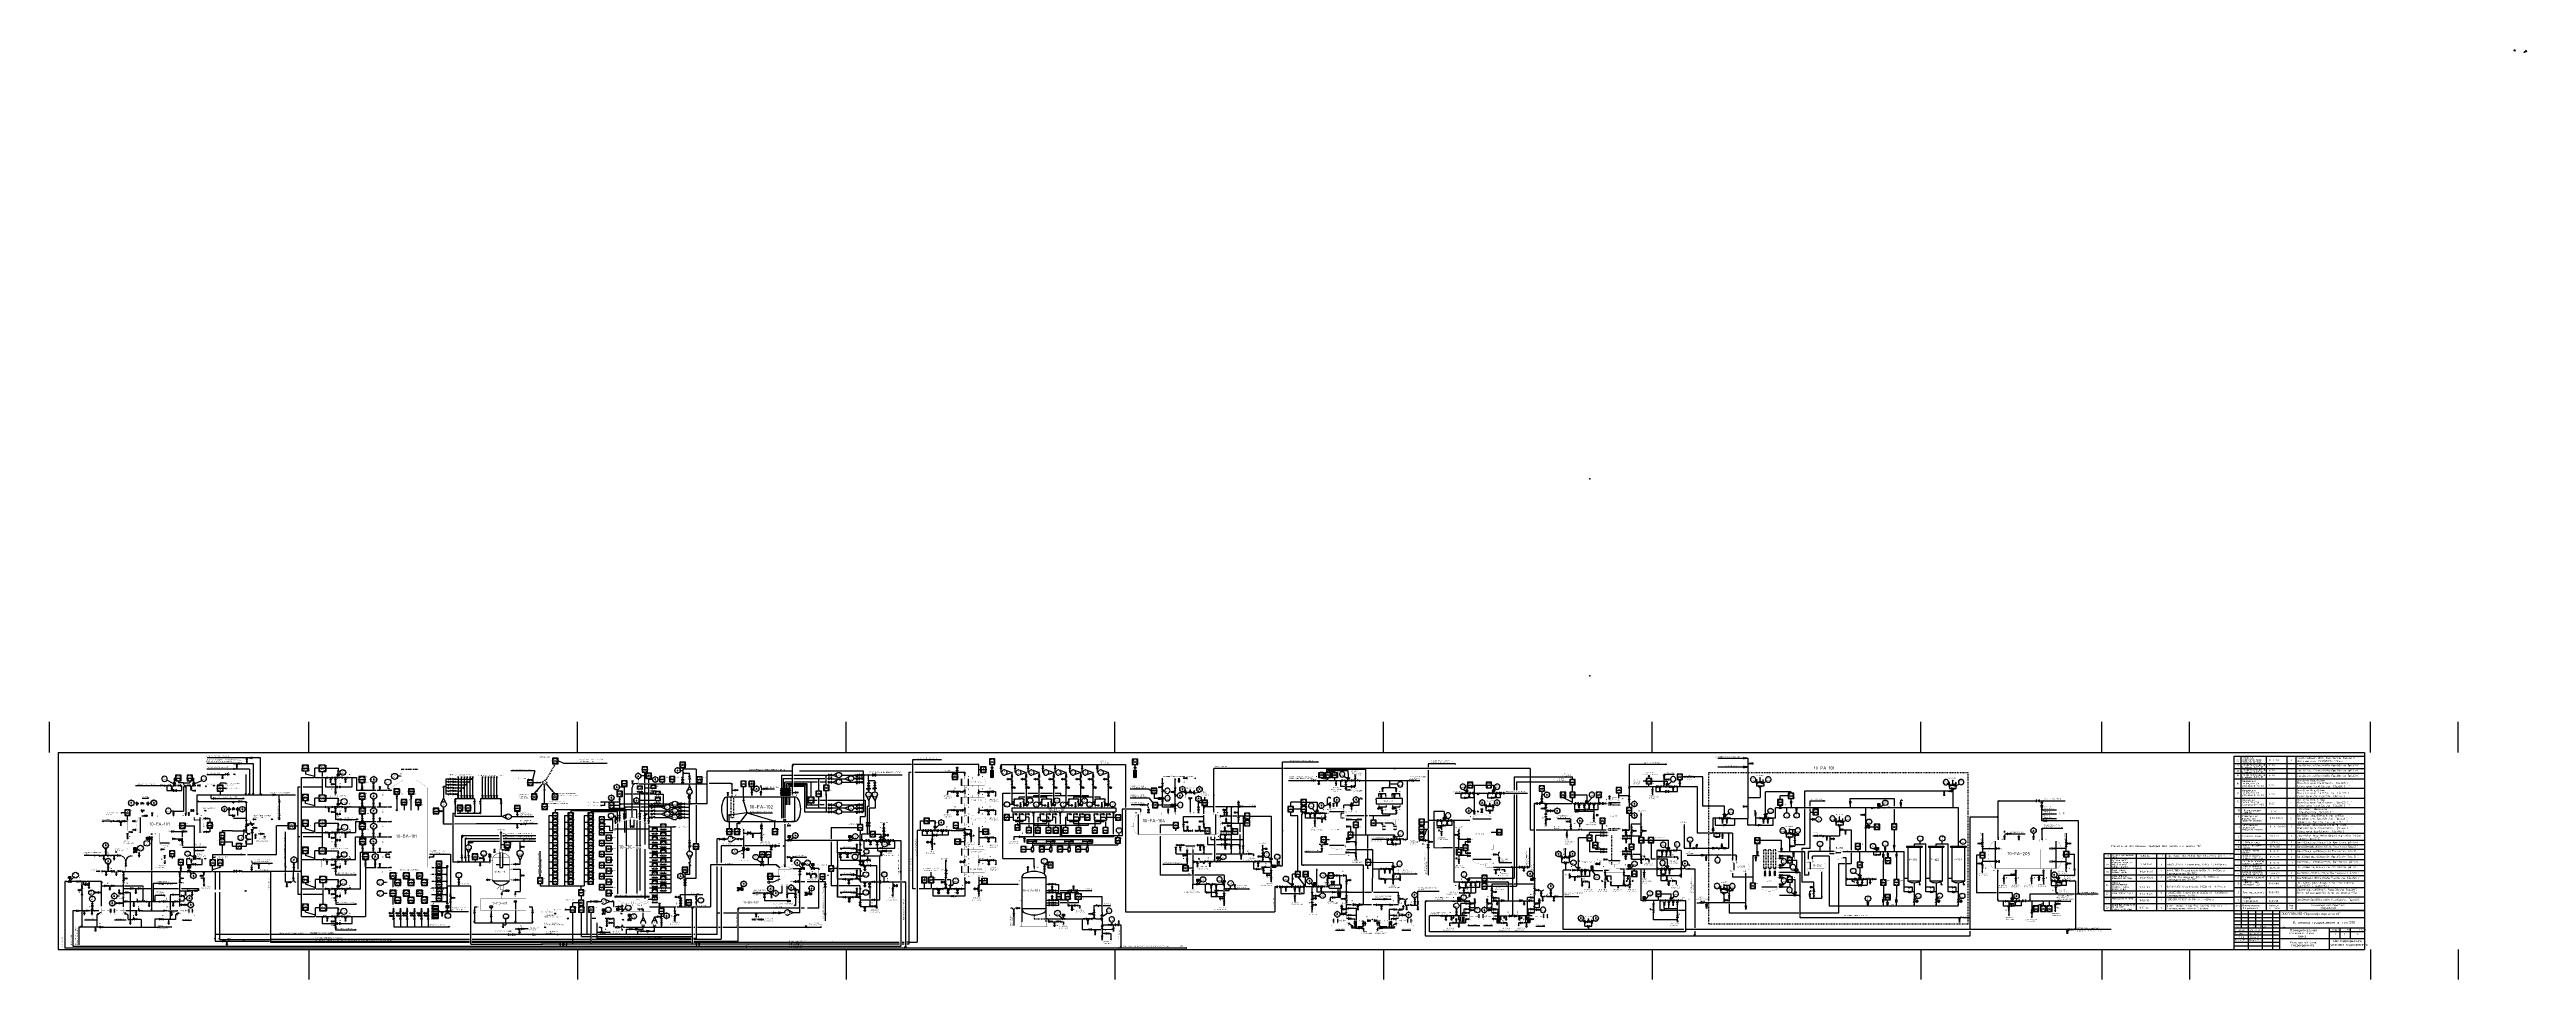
# Model space of a CAD drawing. Extents: x 270 to 589, y 86 to 206.
import ezdxf
from ezdxf.enums import TextEntityAlignment as Align

# ---------------------------------------------------------------- set-up
doc = ezdxf.new("R2010")
doc.units = 0
doc.header["$MEASUREMENT"] = 0
for name, pattern in [('DASH', [0.15625, 0.09375, -0.0625]), ('DASHDOTDOT', [0.3125, 0.125, -0.0625, 0, -0.0625, 0, -0.0625]), ('DASHED', [0.1875, 0.125, -0.0625]), ('DASHS', [0.375, 0.25, -0.125]), ('FUTURE', [0.25, 0.1875, -0.0625]), ('HANDRAIL', [2, 1.5, -0.25, 0, -0.25]), ('HIDDEN', [0.125, 0.0625, -0.0625]), ('HIDE', [0.1875, 0.09375, -0.09375]), ('PHANTOM', [0.84375, 0.375, -0.09375, 0.09375, -0.09375, 0.09375, -0.09375]), ('SDASH', [0.09375, 0.046875, -0.046875]), ('SOFTWARE', [0.6875, 0.5, -0.1875])]:
    doc.linetypes.add(name, pattern=pattern)
doc.layers.get('0').update_dxf_attribs({"linetype": 'CONTINUOUS'})
doc.layers.get('DEFPOINTS').update_dxf_attribs({"linetype": 'CONTINUOUS'})
for name, color, linetype in [('1', 2, 'CONTINUOUS'), ('3', 7, 'DASHS'), ('CORPORATSERV', 7, 'CONTINUOUS'), ('DESIGNDATA', 7, 'CONTINUOUS'), ('IN-0000', 7, 'CONTINUOUS'), ('IN-ATTRIBS', 7, 'CONTINUOUS'), ('IN-ELECTRICAL', 7, 'HIDDEN'), ('IN-EQUIPMENT', 7, 'CONTINUOUS'), ('IN-INST-TAP', 7, 'CONTINUOUS'), ('IN-INSTRUMENT', 7, 'SDASH'), ('IN-MAG-SONIC', 7, 'CONTINUOUS'), ('IN-MAJ-PROC', 3, 'CONTINUOUS'), ('IN-MIN-PROC', 7, 'CONTINUOUS'), ('IN-PHANTOM', 2, 'PHANTOM'), ('IN-PNEUMATIC', 7, 'CONTINUOUS'), ('IN-SOFTWARE', 7, 'CONTINUOUS'), ('IN-TEXT', 51, 'CONTINUOUS'), ('IN-VES-TRAYS', 6, 'DASH'), ('АППАРАТ', 6, 'CONTINUOUS'), ('АРМАТУРА', 2, 'CONTINUOUS'), ('ВТОРОСТЕП', 7, 'CONTINUOUS'), ('ОСНОВА', 3, 'CONTINUOUS')]:
    doc.layers.add(name, color=color, linetype=linetype)
doc.styles.add('ATTRIBS', font='SIMPLEX', dxfattribs={"width": 0.8, "height": 0.125})
doc.styles.add('DIMTEXT', font='simplex', dxfattribs={"width": 0.9, "height": 0.09375})
doc.styles.add('HELV', font='HELV', dxfattribs={"height": 0.15})
doc.styles.add('NARROW', font='simplex', dxfattribs={"width": 0.75, "height": 0.1})
doc.styles.add('S1', font='SIMPLEX.shx')
doc.styles.add('SIMPLEX', font='SIMPLEX')
doc.styles.get("Standard").update_dxf_attribs({"font": 'GOST_B.TTF'})
doc.styles.add('STYLE', font='txt.shx', dxfattribs={"width": 0.8, "height": 4})
pattern_1 = [(45, (252.38476198, 83.47014325), (-8.838834765e-05, 8.838834765e-05), [])]
pattern_2 = [(41.7724688, (301.40620764, 34.19282245), (8.327177307e-05, -9.322452365e-05), [])]
pattern_3 = [(41.7724688, (300.9640064, 34.53727237), (8.327177307e-05, -9.322452365e-05), [])]
pattern_4 = [(315, (256.55386813, 123.44373151), (-8.838834765e-05, -8.838834765e-05), [])]
pattern_5 = [(41.7724688, (309.01210246, 36.03982841), (8.327177307e-05, -9.322452365e-05), [])]
pattern_6 = [(45, (253.14680129, 89.70748941), (-8.838834765e-05, 8.838834765e-05), [])]
pattern_7 = [(45, (253.89932794, 89.70748941), (-8.838834765e-05, 8.838834765e-05), [])]
pattern_8 = [(41.7724688, (308.56066481, 37.00281315), (8.327177307e-05, -9.322452365e-05), [])]
pattern_9 = [(315, (249.17335037, 129.26459615), (-8.838834765e-05, -8.838834765e-05), [])]
pattern_10 = [(315, (250.67095156, 127.69708888), (-8.838834765e-05, -8.838834765e-05), [])]
pattern_11 = [(315, (256.56713794, 127.69773615), (-8.838834765e-05, -8.838834765e-05), [])]
pattern_12 = [(134.13365227, (339.53591873, 38.47835935), (-8.971467931e-05, -8.704180786e-05), [])]
pattern_13 = [(134.13365227, (339.92723298, 38.88705709), (-8.971467931e-05, -8.704180786e-05), [])]
pattern_14 = [(134.13365227, (341.03935828, 40.05534238), (-8.971467931e-05, -8.704180786e-05), [])]
pattern_15 = [(134.13365227, (340.29899166, 39.26955861), (-8.971467931e-05, -8.704180786e-05), [])]
pattern_16 = [(134.13365227, (340.66759997, 39.69582066), (-8.971467931e-05, -8.704180786e-05), [])]
pattern_17 = [(134.13365227, (341.37300843, 40.40685037), (-8.971467931e-05, -8.704180786e-05), [])]
pattern_18 = [(45, (151.01813267, 89.33574985), (-8.838834765e-05, 8.838834765e-05), [])]
pattern_19 = [(45, (66.16351934, 90.64657121), (-8.838834765e-05, 8.838834765e-05), [])]
pattern_20 = [(135, (916.30685511, 90.64657121), (8.838834765e-05, 8.838834765e-05), [])]
pattern_21 = [(45, (66.16351934, 90.85708626), (-8.838834765e-05, 8.838834765e-05), [])]
pattern_22 = [(135, (916.30685511, 90.85708626), (8.838834765e-05, 8.838834765e-05), [])]
pattern_23 = [(135, (915.6843628, 90.64657121), (8.838834765e-05, 8.838834765e-05), [])]
pattern_24 = [(45, (65.54102703, 90.64657121), (-8.838834765e-05, 8.838834765e-05), [])]
pattern_25 = [(135, (915.6843628, 90.85708626), (8.838834765e-05, 8.838834765e-05), [])]
pattern_26 = [(45, (65.54102703, 90.85708626), (-8.838834765e-05, 8.838834765e-05), [])]
pattern_27 = [(45, (66.79503364, 90.64657121), (-8.838834765e-05, 8.838834765e-05), [])]
pattern_28 = [(135, (916.93836941, 90.64657121), (8.838834765e-05, 8.838834765e-05), [])]
pattern_29 = [(45, (66.79503364, 90.85708626), (-8.838834765e-05, 8.838834765e-05), [])]
pattern_30 = [(135, (916.93836941, 90.85708626), (8.838834765e-05, 8.838834765e-05), [])]
pattern_31 = [(45, (66.16351934, 91.06837739), (-8.838834765e-05, 8.838834765e-05), [])]
pattern_32 = [(135, (916.30685511, 91.06837739), (8.838834765e-05, 8.838834765e-05), [])]
pattern_33 = [(135, (915.6843628, 91.06837739), (8.838834765e-05, 8.838834765e-05), [])]
pattern_34 = [(45, (65.54102703, 91.06837739), (-8.838834765e-05, 8.838834765e-05), [])]
pattern_35 = [(135, (916.93836941, 91.06837739), (8.838834765e-05, 8.838834765e-05), [])]
pattern_36 = [(45, (66.79503364, 91.06837739), (-8.838834765e-05, 8.838834765e-05), [])]

# ---------------------------------------------------------------- blocks, each defined once
blk = doc.blocks.new('VALVTEXT')
at = {"layer": 'IN-ATTRIBS'}
for p in [(0, 0.0625), (0, 0), (0.25, 0.0625), (0.25, 0), (0, -0.0625), (0.25, -0.0625)]:
    blk.add_point(p, dxfattribs=at)
at = {"layer": 'IN-ATTRIBS', "style": 'S1', "flags": 1}
for tag, p in [('DWGNO', (0.125, 0.4375)), ('FILENO', (0.125, 0.3125)), ('IDNUM', (0.125, 0.5625))]:
    blk.add_attdef(tag, text='', height=0.1, dxfattribs=at).set_placement(p, align=Align.CENTER)
at = {"layer": 'IN-ATTRIBS', "style": 'S1'}
for tag, p in [('MODE', (0.125, 0.078125)), ('SIZE', (0.125, -0.1875))]:
    blk.add_attdef(tag, text='', height=0.1, dxfattribs=at).set_placement(p, align=Align.CENTER)
blk = doc.blocks.new('BUBTEXT')
at = {"layer": 'IN-ATTRIBS'}
for p in [(-0.25, 0), (0, 0.25), (0, 0), (0.25, 0), (0, -0.25)]:
    blk.add_point(p, dxfattribs=at)
at = {"layer": 'IN-ATTRIBS', "style": 'ATTRIBS'}
blk.add_attdef('SYSCDV', text='', height=0.1, dxfattribs=at).set_placement((-0.31, 0.14), align=Align.RIGHT)
at = {"layer": 'IN-ATTRIBS', "style": 'ATTRIBS', "flags": 1}
blk.add_attdef('SYSCDI', text='', height=0.1, dxfattribs=at).set_placement((-0.31, 0.31), align=Align.RIGHT)
at = {"layer": 'IN-ATTRIBS', "style": 'S1'}
for tag, p in [('INSTTYPE', (0, 0.05)), ('TAGNUM', (0, -0.16)), ('MD', (0.4, -0.57)), ('SZ', (0.4, -0.7))]:
    blk.add_attdef(tag, text='', height=0.1, dxfattribs=at).set_placement(p, align=Align.CENTER)
at = {"layer": 'IN-ATTRIBS', "flags": 1}
for tag, style, width, p in [('DWGNO', 'ATTRIBS', 0.8, (0, 0.45)), ('FILENO', 'ATTRIBS', 0.8, (0, 0.31)), ('IDNUM', 'ATTRIBS', 0.8, (0.01, 0.58)), ('INSTALL', 'ATTRIBS', 0.8, (-0.09, -0.7)), ('DATE', 'ATTRIBS', 0.8, (-0.09, -0.97)), ('SERV', 'ATTRIBS', 0.8, (-0.08, -0.84)), ('CSYS', 'NARROW', 0.75, (-0.09, -1.24)), ('LOC', 'ATTRIBS', 0.8, (-0.08, -0.42)), ('DES', 'NARROW', 0.75, (-0.09, -1.1)), ('SIG', 'ATTRIBS', 0.8, (-0.09, -0.56))]:
    blk.add_attdef(tag, text='', height=0.1, dxfattribs=dict(at, style=style, width=width)).set_placement(p, align=Align.CENTER)
at = {"layer": 'IN-ATTRIBS', "style": 'S1'}
for tag, p in [('XT', (0.32, 0.26)), ('A1', (0.32, 0.12)), ('A2', (0.32, -0.03)), ('A3', (0.32, -0.18)), ('RES', (0.32, -0.34))]:
    blk.add_attdef(tag, p, '', height=0.1, dxfattribs=at)
blk = doc.blocks.new('PH35')
at = {"layer": 'IN-ATTRIBS'}
for p in [(-0.25, 0), (0, 0.25), (0, 0), (0.25, 0), (0, -0.25)]:
    blk.add_point(p, dxfattribs=at)
at = {"layer": 'IN-ATTRIBS', "style": 'ATTRIBS'}
blk.add_attdef('SYSCDV', text='', height=0.1, dxfattribs=at).set_placement((-0.31, 0.14), align=Align.RIGHT)
at = {"layer": 'IN-ATTRIBS', "style": 'ATTRIBS', "flags": 1}
blk.add_attdef('SYSCDI', text='', height=0.1, dxfattribs=at).set_placement((-0.31, 0.31), align=Align.RIGHT)
at = {"layer": 'IN-ATTRIBS', "style": 'S1'}
for tag, p in [('INSTTYPE', (0, 0.05)), ('TAGNUM', (0, -0.16)), ('MD', (0.4, -0.57)), ('SZ', (0.4, -0.7))]:
    blk.add_attdef(tag, text='', height=0.1, dxfattribs=at).set_placement(p, align=Align.CENTER)
at = {"layer": 'IN-ATTRIBS', "flags": 1}
for tag, style, width, p in [('DWGNO', 'ATTRIBS', 0.8, (0, 0.45)), ('FILENO', 'ATTRIBS', 0.8, (0, 0.31)), ('IDNUM', 'ATTRIBS', 0.8, (0.01, 0.58)), ('INSTALL', 'ATTRIBS', 0.8, (-0.09, -0.7)), ('DATE', 'ATTRIBS', 0.8, (-0.09, -0.97)), ('SERV', 'ATTRIBS', 0.8, (-0.08, -0.84)), ('CSYS', 'NARROW', 0.75, (-0.09, -1.24)), ('LOC', 'ATTRIBS', 0.8, (-0.08, -0.42)), ('DES', 'NARROW', 0.75, (-0.09, -1.1)), ('SIG', 'ATTRIBS', 0.8, (-0.09, -0.56))]:
    blk.add_attdef(tag, text='', height=0.1, dxfattribs=dict(at, style=style, width=width)).set_placement(p, align=Align.CENTER)
at = {"layer": 'IN-ATTRIBS', "style": 'S1'}
for tag, p in [('XT', (0.32, 0.26)), ('A1', (0.32, 0.12)), ('A2', (0.32, -0.03)), ('A3', (0.32, -0.18)), ('RES', (0.32, -0.34))]:
    blk.add_attdef(tag, p, '', height=0.1, dxfattribs=at)
blk = doc.blocks.new('PH35A')
blk.add_circle((0, 0), 0.25)
blk = doc.blocks.new('-ARROW')
blk.add_line((0.09, 0), (0.12, 0))
for points in [[(0.09, 0), (0, 0), (0.09, 0), (0.12, 0.02)], [(0.09, 0), (0, 0), (0.09, 0), (0.12, -0.02)]]:
    blk.add_solid(points)
blk = doc.blocks.new('PD23')
blk.add_lwpolyline([(0, 0.12), (-0.12, 0), (0, -0.12), (0.12, 0), (0, 0.12)])
at = {"layer": 'IN-ATTRIBS', "style": 'ATTRIBS', "width": 0.8, "flags": 1}
for tag, p in [('DWGNO', (0, 0.32)), ('FILENO', (0, 0.19)), ('IDNUM', (0.01, 0.46))]:
    blk.add_attdef(tag, text='', height=0.1, dxfattribs=at).set_placement(p, align=Align.CENTER)
at = {"layer": 'IN-ATTRIBS', "style": 'S1'}
blk.add_attdef('SYSCDV', (0.12, 0.12), '', height=0.1, dxfattribs=at)
blk = doc.blocks.new('A$C66F72A6C')
at = {"layer": 'IN-INSTRUMENT'}
ref = blk.add_blockref('PD23', (0.12, 0.12), dxfattribs=at)
ref.add_attrib('S_TAG', 'SS', dxfattribs={"layer": 'IN-ATTRIBS', "height": 0.1, "style": 'S1'}).set_placement((0.12, 0.12), align=Align.MIDDLE)
ref.add_attrib('SYSCDV', 'CH', (0.25, 0.25), dxfattribs={"layer": 'IN-ATTRIBS', "height": 0.1, "style": 'S1'})
blk = doc.blocks.new('T1FLANGE')
at = {"layer": 'IN-EQUIPMENT', "const_width": 0.015}
blk.add_lwpolyline([(0, 0.0625), (0, -0.0625)], dxfattribs=at)
blk = doc.blocks.new('-SOFTCIR')
blk.add_circle((0, 0), 0.266)
blk = doc.blocks.new('PH9')
for p, q in [((0, 0.1875), (-0.1875, 0)), ((-0.1875, 0), (0, -0.1875)), ((0.1875, 0), (0, 0.1875)), ((0, -0.1875), (0.1875, 0))]:
    blk.add_line(p, q)
blk = doc.blocks.new('A$C49790C9A')
at = {"layer": 'CORPORATSERV', "color": 7, "style": 'STYLE'}
blk.add_text('Примечание: все позиции приборов КИА читать с индексом "10".', height=0.2403, dxfattribs=at).set_placement((0, 0.04, -0.77))

msp = doc.modelspace()

# ---------------------------------------------------------------- hatches: boundary and pattern name
at = {"linetype": 'CONTINUOUS'}
h = msp.add_hatch(dxfattribs=at)
h.set_pattern_fill('ANSI31', color=5, scale=0.001, style=0)
h.set_pattern_definition(pattern_16)
edge = h.paths.add_edge_path()
edge.add_line((323.59, 111.46), (323.58, 111.47))
edge.add_line((323.58, 111.45), (323.59, 111.46))
edge.add_line((323.7, 111.45), (323.68, 111.46))
edge.add_line((323.68, 111.45), (323.7, 111.45))
edge.add_line((323.54, 111.4), (323.57, 111.41))
edge.add_line((323.54, 111.41), (323.54, 111.4))
edge.add_arc((323.64, 111.56), 0.111, 199.6278, 246.3782)
h.paths.add_polyline_path([(323.68, 111.46), (323.58, 111.47), (323.57, 111.48), (323.64, 111.47)], flags=24)
h.paths.add_polyline_path([(323.68, 111.45), (323.58, 111.45), (323.57, 111.44), (323.64, 111.44)], flags=25)
h.paths.add_polyline_path([(323.61, 111.48), (323.56, 111.49), (323.55, 111.5), (323.57, 111.5)], flags=25)
h.paths.add_polyline_path([(323.61, 111.43), (323.55, 111.43), (323.54, 111.41), (323.57, 111.42)], flags=25)
h.paths.add_polyline_path([(323.64, 111.44), (323.57, 111.44), (323.55, 111.43), (323.61, 111.43)], flags=25)
h.paths.add_polyline_path([(323.64, 111.47), (323.57, 111.48), (323.56, 111.49), (323.61, 111.48)], flags=25)
h.paths.add_polyline_path([(323.57, 111.5), (323.55, 111.5), (323.54, 111.52)], flags=25)
h = msp.add_hatch(dxfattribs=at)
h.set_pattern_fill('ANSI31', color=5, scale=0.001, style=0)
h.set_pattern_definition(pattern_16)
edge = h.paths.add_edge_path()
edge.add_line((323.58, 111.45), (323.59, 111.46))
edge.add_line((323.68, 111.45), (323.7, 111.45))
edge.add_line((323.59, 111.46), (323.58, 111.47))
edge.add_arc((323.64, 111.56), 0.111, 199.6278, 246.3782)
edge.add_line((323.54, 111.4), (323.57, 111.41))
h.paths.add_polyline_path([(323.68, 111.46), (323.58, 111.47), (323.57, 111.48), (323.64, 111.47)], flags=25)
h.paths.add_polyline_path([(323.68, 111.45), (323.58, 111.45), (323.57, 111.44), (323.64, 111.44)], flags=25)
h.paths.add_polyline_path([(323.61, 111.43), (323.55, 111.43), (323.54, 111.41), (323.57, 111.42)], flags=25)
h = msp.add_hatch(dxfattribs=at)
h.set_pattern_fill('ANSI31', color=5, scale=0.001, style=0)
h.set_pattern_definition(pattern_16)
edge = h.paths.add_edge_path()
edge.add_line((323.7, 111.45), (323.68, 111.46))
edge.add_arc((323.64, 111.56), 0.111, 199.6278, 246.3782)
edge.add_line((323.54, 111.4), (323.57, 111.41))
edge.add_line((323.59, 111.46), (323.58, 111.47))
edge.add_line((323.54, 111.41), (323.54, 111.4))
edge.add_line((323.58, 111.45), (323.59, 111.46))
edge.add_line((323.68, 111.45), (323.7, 111.45))
h = msp.add_hatch(dxfattribs=at)
h.set_pattern_fill('ANSI31', color=5, scale=0.001, style=0)
h.set_pattern_definition(pattern_14)
edge = h.paths.add_edge_path()
edge.add_line((323.97, 111.82), (323.95, 111.83))
edge.add_line((323.95, 111.81), (323.97, 111.82))
edge.add_line((324.08, 111.81), (324.05, 111.82))
edge.add_line((324.05, 111.81), (324.08, 111.81))
edge.add_line((323.91, 111.76), (323.94, 111.77))
edge.add_line((323.92, 111.77), (323.91, 111.76))
edge.add_arc((324.01, 111.92), 0.111, 199.6278, 246.3782)
h.paths.add_polyline_path([(324.06, 111.82), (323.95, 111.82), (323.94, 111.84), (324.02, 111.83)], flags=24)
h.paths.add_polyline_path([(324.06, 111.81), (323.95, 111.81), (323.94, 111.8), (324.02, 111.8)], flags=25)
h.paths.add_polyline_path([(323.98, 111.84), (323.93, 111.85), (323.92, 111.86), (323.94, 111.86)], flags=25)
h.paths.add_polyline_path([(323.98, 111.79), (323.93, 111.79), (323.91, 111.77), (323.94, 111.78)], flags=25)
h.paths.add_polyline_path([(324.02, 111.8), (323.94, 111.8), (323.93, 111.79), (323.98, 111.79)], flags=25)
h.paths.add_polyline_path([(324.02, 111.83), (323.94, 111.84), (323.93, 111.85), (323.98, 111.84)], flags=25)
h.paths.add_polyline_path([(323.94, 111.86), (323.92, 111.86), (323.91, 111.88)], flags=25)
h = msp.add_hatch(dxfattribs=at)
h.set_pattern_fill('ANSI31', color=5, scale=0.001, style=0)
h.set_pattern_definition(pattern_14)
edge = h.paths.add_edge_path()
edge.add_line((323.95, 111.81), (323.97, 111.82))
edge.add_line((324.05, 111.81), (324.08, 111.81))
edge.add_line((323.97, 111.82), (323.95, 111.83))
edge.add_arc((324.01, 111.92), 0.111, 199.6278, 246.3782)
edge.add_line((323.91, 111.76), (323.94, 111.77))
h.paths.add_polyline_path([(324.06, 111.82), (323.95, 111.82), (323.94, 111.84), (324.02, 111.83)], flags=25)
h.paths.add_polyline_path([(324.06, 111.81), (323.95, 111.81), (323.94, 111.8), (324.02, 111.8)], flags=25)
h.paths.add_polyline_path([(323.98, 111.79), (323.93, 111.79), (323.91, 111.77), (323.94, 111.78)], flags=25)
h = msp.add_hatch(dxfattribs=at)
h.set_pattern_fill('ANSI31', color=5, scale=0.001, style=0)
h.set_pattern_definition(pattern_14)
edge = h.paths.add_edge_path()
edge.add_line((324.08, 111.81), (324.05, 111.82))
edge.add_arc((324.01, 111.92), 0.111, 199.6278, 246.3782)
edge.add_line((323.91, 111.76), (323.94, 111.77))
edge.add_line((323.97, 111.82), (323.95, 111.83))
edge.add_line((323.92, 111.77), (323.91, 111.76))
edge.add_line((323.95, 111.81), (323.97, 111.82))
edge.add_line((324.05, 111.81), (324.08, 111.81))
h = msp.add_hatch(dxfattribs=at)
h.set_pattern_fill('ANSI31', color=5, scale=0.001, style=0)
h.set_pattern_definition(pattern_17)
edge = h.paths.add_edge_path()
edge.add_line((324.3, 112.17), (324.29, 112.18))
edge.add_line((324.29, 112.16), (324.3, 112.17))
edge.add_line((324.41, 112.17), (324.39, 112.17))
edge.add_line((324.39, 112.16), (324.41, 112.17))
edge.add_line((324.24, 112.11), (324.27, 112.13))
edge.add_line((324.25, 112.12), (324.24, 112.11))
edge.add_arc((324.35, 112.27), 0.111, 199.6278, 246.3782)
h.paths.add_polyline_path([(324.39, 112.17), (324.29, 112.18), (324.27, 112.19), (324.35, 112.18)], flags=24)
h.paths.add_polyline_path([(324.39, 112.16), (324.29, 112.16), (324.27, 112.15), (324.35, 112.15)], flags=25)
h.paths.add_polyline_path([(324.31, 112.19), (324.26, 112.2), (324.25, 112.22), (324.28, 112.21)], flags=25)
h.paths.add_polyline_path([(324.31, 112.14), (324.26, 112.14), (324.25, 112.12), (324.27, 112.13)], flags=25)
h.paths.add_polyline_path([(324.35, 112.15), (324.27, 112.15), (324.26, 112.14), (324.31, 112.14)], flags=25)
h.paths.add_polyline_path([(324.35, 112.18), (324.27, 112.19), (324.26, 112.2), (324.31, 112.19)], flags=25)
h.paths.add_polyline_path([(324.28, 112.21), (324.25, 112.22), (324.24, 112.23)], flags=25)
h = msp.add_hatch(dxfattribs=at)
h.set_pattern_fill('ANSI31', color=5, scale=0.001, style=0)
h.set_pattern_definition(pattern_17)
edge = h.paths.add_edge_path()
edge.add_line((324.29, 112.16), (324.3, 112.17))
edge.add_line((324.39, 112.16), (324.41, 112.17))
edge.add_line((324.3, 112.17), (324.29, 112.18))
edge.add_arc((324.35, 112.27), 0.111, 199.6278, 246.3782)
edge.add_line((324.24, 112.11), (324.27, 112.13))
h.paths.add_polyline_path([(324.39, 112.17), (324.29, 112.18), (324.27, 112.19), (324.35, 112.18)], flags=25)
h.paths.add_polyline_path([(324.39, 112.16), (324.29, 112.16), (324.27, 112.15), (324.35, 112.15)], flags=25)
h.paths.add_polyline_path([(324.31, 112.14), (324.26, 112.14), (324.25, 112.12), (324.27, 112.13)], flags=25)
h = msp.add_hatch(dxfattribs=at)
h.set_pattern_fill('ANSI31', color=5, scale=0.001, style=0)
h.set_pattern_definition(pattern_17)
edge = h.paths.add_edge_path()
edge.add_line((324.41, 112.17), (324.39, 112.17))
edge.add_arc((324.35, 112.27), 0.111, 199.6278, 246.3782)
edge.add_line((324.24, 112.11), (324.27, 112.13))
edge.add_line((324.3, 112.17), (324.29, 112.18))
edge.add_line((324.25, 112.12), (324.24, 112.11))
edge.add_line((324.29, 112.16), (324.3, 112.17))
edge.add_line((324.39, 112.16), (324.41, 112.17))
for points in [[(352.19, 112.57), (352.25, 112.35), (352.33, 112.4)], [(347.37, 108.44), (347.59, 108.5), (347.55, 108.58)], [(347.38, 108.86), (347.59, 108.93), (347.55, 109.01)], [(347.35, 107.14), (347.57, 107.21), (347.53, 107.28)], [(347.37, 107.99), (347.59, 108.06), (347.55, 108.14)], [(347.37, 107.57), (347.59, 107.64), (347.55, 107.71)]]:
    msp.add_hatch(color=2).paths.add_polyline_path(points)
h = msp.add_hatch(dxfattribs=at)
h.set_pattern_fill('ANSI31', color=2, scale=0.0014, style=0)
h.set_pattern_definition([(45, (177.5607955, 104.40487684), (-0.0001237436867, 0.0001237436867), [])])
edge = h.paths.add_edge_path()
edge.add_line((370.21, 112.57), (370.33, 112.69))
edge.add_line((370.33, 112.69), (370.31, 112.63))
edge.add_line((370.31, 112.63), (370.37, 112.61))
edge.add_line((370.37, 112.61), (370.21, 112.58))
h = msp.add_hatch(dxfattribs=at)
h.set_pattern_fill('ANSI31', color=2, scale=0.0014, style=0)
h.set_pattern_definition([(45, (177.5607955, 103.98797188), (-0.0001237436867, 0.0001237436867), [])])
edge = h.paths.add_edge_path()
edge.add_line((370.21, 112.16), (370.33, 112.27))
edge.add_line((370.33, 112.27), (370.31, 112.21))
edge.add_line((370.31, 112.21), (370.37, 112.19))
edge.add_line((370.37, 112.19), (370.21, 112.16))
h = msp.add_hatch(dxfattribs=at)
h.set_pattern_fill('ANSI31', color=2, scale=0.0014, style=0)
h.set_pattern_definition([(45, (177.5607955, 103.52999336), (-0.0001237436867, 0.0001237436867), [])])
edge = h.paths.add_edge_path()
edge.add_line((370.21, 111.7), (370.33, 111.81))
edge.add_line((370.33, 111.81), (370.31, 111.75))
edge.add_line((370.31, 111.75), (370.37, 111.74))
edge.add_line((370.37, 111.74), (370.21, 111.7))
h = msp.add_hatch(dxfattribs=at)
h.set_pattern_fill('ANSI31', color=2, scale=0.0014, style=0)
h.set_pattern_definition([(45, (181.48729447, 103.89669642), (-0.0001237436867, 0.0001237436867), [])])
edge = h.paths.add_edge_path()
edge.add_line((373.76, 112.59), (373.8, 112.41))
edge.add_line((373.86, 112.59), (373.81, 112.54))
edge.add_line((373.81, 112.54), (373.76, 112.59))
edge.add_line((373.81, 112.4), (373.86, 112.59))
h = msp.add_hatch(dxfattribs=at)
h.set_pattern_fill('ANSI31', color=2, scale=0.0014, style=0)
h.set_pattern_definition([(45, (181.48729447, 103.49030386), (-0.0001237436867, 0.0001237436867), [])])
edge = h.paths.add_edge_path()
edge.add_line((373.76, 112.18), (373.8, 112))
edge.add_line((373.86, 112.19), (373.81, 112.13))
edge.add_line((373.81, 112.13), (373.76, 112.18))
edge.add_line((373.81, 111.99), (373.86, 112.19))
h = msp.add_hatch(dxfattribs=at)
h.set_pattern_fill('ANSI31', color=2, scale=0.0014, style=0)
h.set_pattern_definition([(45, (181.48729447, 103.03232534), (-0.0001237436867, 0.0001237436867), [])])
edge = h.paths.add_edge_path()
edge.add_line((373.76, 111.72), (373.8, 111.54))
edge.add_line((373.86, 111.73), (373.81, 111.67))
edge.add_line((373.81, 111.67), (373.76, 111.72))
edge.add_line((373.81, 111.54), (373.86, 111.73))
h = msp.add_hatch(dxfattribs=at)
h.set_pattern_fill('ANSI31', style=0)
h.set_pattern_definition([(45, (0, 0.56896), (-0.088388348, 0.088388348), [])])
h.paths.add_polyline_path([(391.06, 113.32), (391.34, 113.32), (391.34, 112.36), (391.06, 112.36)])
h = msp.add_hatch(dxfattribs=at)
h.set_pattern_fill('ANSI31', color=2, scale=0.0014, angle=90, style=0)
h.set_pattern_definition([(135, (421.48287035, -248.9680968), (-0.00012374368671, -0.00012374368671), [])])
edge = h.paths.add_edge_path()
edge.add_arc((393.77, 112.6), 0.0516, 0, 360)
h = msp.add_hatch(dxfattribs=at)
h.set_pattern_fill('ANSI31', color=2, scale=0.0014, angle=90, style=0)
h.set_pattern_definition([(135, (423.31639464, -248.9680968), (-0.00012374368671, -0.00012374368671), [])])
edge = h.paths.add_edge_path()
edge.add_arc((395.6, 112.6), 0.0516, 0, 360)
h = msp.add_hatch(dxfattribs=at)
h.set_pattern_fill('ANSI31', color=2, scale=0.0014, angle=90, style=0)
h.set_pattern_definition([(135, (424.98706173, -248.9680968), (-0.00012374368671, -0.00012374368671), [])])
edge = h.paths.add_edge_path()
edge.add_arc((397.27, 112.6), 0.0516, 0, 360)
h = msp.add_hatch(dxfattribs=at)
h.set_pattern_fill('ANSI31', color=2, scale=0.0014, angle=90, style=0)
h.set_pattern_definition([(135, (426.84947604, -248.9680968), (-0.00012374368671, -0.00012374368671), [])])
edge = h.paths.add_edge_path()
edge.add_arc((399.13, 112.6), 0.0516, 0, 360)
h = msp.add_hatch(dxfattribs=at)
h.set_pattern_fill('ANSI31', color=2, scale=0.0014, angle=90, style=0)
h.set_pattern_definition([(135, (428.45833806, -248.9680968), (-0.00012374368671, -0.00012374368671), [])])
edge = h.paths.add_edge_path()
edge.add_arc((400.74, 112.6), 0.0516, 0, 360)
h = msp.add_hatch(dxfattribs=at)
h.set_pattern_fill('ANSI31', color=2, scale=0.0014, angle=90, style=0)
h.set_pattern_definition([(135, (430.34192812, -248.9680968), (-0.00012374368671, -0.00012374368671), [])])
edge = h.paths.add_edge_path()
edge.add_arc((402.63, 112.6), 0.0516, 0, 360)
h = msp.add_hatch(dxfattribs=at)
h.set_pattern_fill('ANSI31', color=2, scale=0.0014, angle=90, style=0)
h.set_pattern_definition([(135, (431.92630625, -248.9680968), (-0.00012374368671, -0.00012374368671), [])])
edge = h.paths.add_edge_path()
edge.add_arc((404.21, 112.6), 0.0516, 0, 360)
h = msp.add_hatch(dxfattribs=at)
h.set_pattern_fill('ANSI31', color=2, scale=0.0014, angle=90, style=0)
h.set_pattern_definition([(135, (433.87516385, -248.9680968), (-0.00012374368671, -0.00012374368671), [])])
edge = h.paths.add_edge_path()
edge.add_arc((406.16, 112.6), 0.0516, 0, 360)
h = msp.add_hatch(dxfattribs=at)
h.set_pattern_fill('ANSI31', style=0)
h.set_pattern_definition([(45, (18.39103, 0.56896), (-0.088388348, 0.088388348), [])])
h.paths.add_polyline_path([(409.45, 113.32), (409.73, 113.32), (409.73, 112.36), (409.45, 112.36)])
at = {"linetype": 'DASH'}
h = msp.add_hatch(dxfattribs=at)
h.set_pattern_fill('ANSI31', color=2, scale=0.0014, angle=360, style=0)
h.set_pattern_definition([(45, (-17.16701817, 90.45325005), (-0.00012374368671, 0.00012374368671), [])])
edge = h.paths.add_edge_path()
edge.add_line((445.49, 111.94), (445.34, 111.9))
edge.add_line((445.35, 111.9), (445.43, 112.01))
edge.add_line((445.43, 112.01), (445.44, 111.95))
edge.add_line((445.44, 111.95), (445.49, 111.94))
at = {"linetype": 'CONTINUOUS'}
h = msp.add_hatch(dxfattribs=at)
h.set_pattern_fill('ANSI31', color=2, scale=0.00013, style=0)
h.set_pattern_definition([(45, (240.476524997, -97.779131238), (-1.14904851943e-05, 1.14904851943e-05), [])])
h.paths.add_polyline_path([(284.79, 111.26), (284.66, 111.27), (284.71, 111.3), (284.72, 111.34)])
h = msp.add_hatch(dxfattribs=at)
h.set_pattern_fill('ANSI31', color=5, scale=0.001, style=0)
h.set_pattern_definition(pattern_9)
edge = h.paths.add_edge_path()
edge.add_line((320.67, 111.22), (320.67, 111.2))
edge.add_arc((320.77, 111.16), 0.111, 202.7555, 249.5059)
edge.add_line((320.61, 111.05), (320.63, 111.08))
edge.add_line((320.67, 111.11), (320.68, 111.1))
edge.add_line((320.62, 111.06), (320.61, 111.05))
edge.add_line((320.66, 111.1), (320.67, 111.11))
edge.add_line((320.66, 111.2), (320.67, 111.22))
h = msp.add_hatch(dxfattribs=at)
h.set_pattern_fill('ANSI31', color=5, scale=0.001, style=0)
h.set_pattern_definition(pattern_9)
edge = h.paths.add_edge_path()
edge.add_line((320.66, 111.1), (320.67, 111.11))
edge.add_line((320.66, 111.2), (320.67, 111.22))
edge.add_line((320.67, 111.11), (320.68, 111.1))
edge.add_arc((320.77, 111.16), 0.111, 202.7555, 249.5059)
edge.add_line((320.61, 111.05), (320.63, 111.08))
h.paths.add_polyline_path([(320.67, 111.2), (320.68, 111.1), (320.69, 111.08), (320.68, 111.16)], flags=25)
h.paths.add_polyline_path([(320.66, 111.2), (320.66, 111.1), (320.65, 111.08), (320.66, 111.16)], flags=24)
h.paths.add_polyline_path([(320.64, 111.12), (320.64, 111.07), (320.62, 111.06), (320.63, 111.08)], flags=25)
h = msp.add_hatch(dxfattribs=at)
h.set_pattern_fill('ANSI31', color=5, scale=0.001, style=0)
h.set_pattern_definition(pattern_9)
edge = h.paths.add_edge_path()
edge.add_line((320.67, 111.11), (320.68, 111.1))
edge.add_line((320.66, 111.1), (320.67, 111.11))
edge.add_line((320.67, 111.22), (320.67, 111.2))
edge.add_line((320.66, 111.2), (320.67, 111.22))
edge.add_line((320.61, 111.05), (320.63, 111.08))
edge.add_line((320.62, 111.06), (320.61, 111.05))
edge.add_arc((320.77, 111.16), 0.111, 202.7555, 249.5059)
h.paths.add_polyline_path([(320.67, 111.2), (320.68, 111.1), (320.69, 111.08), (320.68, 111.16)], flags=24)
h.paths.add_polyline_path([(320.66, 111.2), (320.66, 111.1), (320.65, 111.08), (320.66, 111.16)], flags=25)
h.paths.add_polyline_path([(320.69, 111.12), (320.7, 111.07), (320.71, 111.06), (320.71, 111.08)], flags=25)
h.paths.add_polyline_path([(320.64, 111.12), (320.64, 111.07), (320.62, 111.06), (320.63, 111.08)], flags=25)
h.paths.add_polyline_path([(320.66, 111.16), (320.65, 111.08), (320.64, 111.07), (320.64, 111.12)], flags=25)
h.paths.add_polyline_path([(320.68, 111.16), (320.69, 111.08), (320.7, 111.07), (320.69, 111.12)], flags=25)
h.paths.add_polyline_path([(320.71, 111.08), (320.71, 111.06), (320.73, 111.05)], flags=25)
h = msp.add_hatch(dxfattribs=at)
h.set_pattern_fill('ANSI31', color=5, scale=0.001, style=0)
h.set_pattern_definition(pattern_10)
edge = h.paths.add_edge_path()
edge.add_line((322.17, 109.54), (322.17, 109.53))
edge.add_line((322.16, 109.53), (322.17, 109.54))
edge.add_line((322.17, 109.65), (322.17, 109.63))
edge.add_line((322.16, 109.63), (322.17, 109.65))
edge.add_line((322.11, 109.48), (322.12, 109.51))
edge.add_line((322.12, 109.49), (322.11, 109.48))
edge.add_arc((322.27, 109.59), 0.111, 202.7555, 249.5059)
h.paths.add_polyline_path([(322.17, 109.63), (322.17, 109.53), (322.18, 109.51), (322.18, 109.59)], flags=24)
h.paths.add_polyline_path([(322.16, 109.63), (322.16, 109.53), (322.15, 109.51), (322.15, 109.59)], flags=25)
h.paths.add_polyline_path([(322.19, 109.55), (322.2, 109.5), (322.21, 109.49), (322.21, 109.52)], flags=25)
h.paths.add_polyline_path([(322.14, 109.55), (322.13, 109.5), (322.12, 109.49), (322.12, 109.52)], flags=25)
h.paths.add_polyline_path([(322.15, 109.59), (322.15, 109.51), (322.13, 109.5), (322.14, 109.55)], flags=25)
h.paths.add_polyline_path([(322.18, 109.59), (322.18, 109.51), (322.2, 109.5), (322.19, 109.55)], flags=25)
h.paths.add_polyline_path([(322.21, 109.52), (322.21, 109.49), (322.23, 109.48)], flags=25)
h = msp.add_hatch(dxfattribs=at)
h.set_pattern_fill('ANSI31', color=5, scale=0.001, style=0)
h.set_pattern_definition(pattern_10)
edge = h.paths.add_edge_path()
edge.add_line((322.16, 109.53), (322.17, 109.54))
edge.add_line((322.16, 109.63), (322.17, 109.65))
edge.add_line((322.17, 109.54), (322.17, 109.53))
edge.add_arc((322.27, 109.59), 0.111, 202.7555, 249.5059)
edge.add_line((322.11, 109.48), (322.12, 109.51))
h.paths.add_polyline_path([(322.17, 109.63), (322.17, 109.53), (322.18, 109.51), (322.18, 109.59)], flags=25)
h.paths.add_polyline_path([(322.16, 109.63), (322.16, 109.53), (322.15, 109.51), (322.15, 109.59)], flags=24)
h.paths.add_polyline_path([(322.14, 109.55), (322.13, 109.5), (322.12, 109.49), (322.12, 109.52)], flags=25)
h = msp.add_hatch(dxfattribs=at)
h.set_pattern_fill('ANSI31', color=5, scale=0.001, style=0)
h.set_pattern_definition(pattern_10)
edge = h.paths.add_edge_path()
edge.add_line((322.17, 109.65), (322.17, 109.63))
edge.add_arc((322.27, 109.59), 0.111, 202.7555, 249.5059)
edge.add_line((322.11, 109.48), (322.12, 109.51))
edge.add_line((322.17, 109.54), (322.17, 109.53))
edge.add_line((322.12, 109.49), (322.11, 109.48))
edge.add_line((322.16, 109.53), (322.17, 109.54))
edge.add_line((322.16, 109.63), (322.17, 109.65))
h = msp.add_hatch(dxfattribs=at)
h.set_pattern_fill('ANSI31', color=5, scale=0.001, style=0)
h.set_pattern_definition(pattern_12)
edge = h.paths.add_edge_path()
edge.add_line((322.46, 110.24), (322.45, 110.25))
edge.add_line((322.45, 110.23), (322.46, 110.24))
edge.add_line((322.57, 110.24), (322.55, 110.24))
edge.add_line((322.55, 110.23), (322.57, 110.24))
edge.add_line((322.4, 110.18), (322.44, 110.2))
edge.add_line((322.41, 110.2), (322.4, 110.18))
edge.add_arc((322.51, 110.34), 0.111, 199.6278, 246.3782)
h.paths.add_polyline_path([(322.55, 110.24), (322.45, 110.25), (322.44, 110.26), (322.51, 110.25)], flags=24)
h.paths.add_polyline_path([(322.55, 110.23), (322.45, 110.23), (322.44, 110.22), (322.51, 110.23)], flags=25)
h.paths.add_polyline_path([(322.48, 110.26), (322.42, 110.27), (322.41, 110.29), (322.44, 110.28)], flags=25)
h.paths.add_polyline_path([(322.47, 110.21), (322.42, 110.21), (322.41, 110.19), (322.44, 110.2)], flags=25)
h.paths.add_polyline_path([(322.51, 110.23), (322.44, 110.22), (322.42, 110.21), (322.47, 110.21)], flags=25)
h.paths.add_polyline_path([(322.51, 110.25), (322.44, 110.26), (322.42, 110.27), (322.48, 110.26)], flags=25)
h.paths.add_polyline_path([(322.44, 110.28), (322.41, 110.29), (322.41, 110.3)], flags=25)
h = msp.add_hatch(dxfattribs=at)
h.set_pattern_fill('ANSI31', color=5, scale=0.001, style=0)
h.set_pattern_definition(pattern_12)
edge = h.paths.add_edge_path()
edge.add_line((322.45, 110.23), (322.46, 110.24))
edge.add_line((322.55, 110.23), (322.57, 110.24))
edge.add_line((322.46, 110.24), (322.45, 110.25))
edge.add_arc((322.51, 110.34), 0.111, 199.6278, 246.3782)
edge.add_line((322.4, 110.18), (322.44, 110.2))
h.paths.add_polyline_path([(322.55, 110.24), (322.45, 110.25), (322.44, 110.26), (322.51, 110.25)], flags=25)
h.paths.add_polyline_path([(322.55, 110.23), (322.45, 110.23), (322.44, 110.22), (322.51, 110.23)], flags=25)
h.paths.add_polyline_path([(322.47, 110.21), (322.42, 110.21), (322.41, 110.19), (322.44, 110.2)], flags=25)
h = msp.add_hatch(dxfattribs=at)
h.set_pattern_fill('ANSI31', color=5, scale=0.001, style=0)
h.set_pattern_definition(pattern_12)
edge = h.paths.add_edge_path()
edge.add_line((322.57, 110.24), (322.55, 110.24))
edge.add_arc((322.51, 110.34), 0.111, 199.6278, 246.3782)
edge.add_line((322.4, 110.18), (322.44, 110.2))
edge.add_line((322.46, 110.24), (322.45, 110.25))
edge.add_line((322.41, 110.2), (322.4, 110.18))
edge.add_line((322.45, 110.23), (322.46, 110.24))
edge.add_line((322.55, 110.23), (322.57, 110.24))
h = msp.add_hatch(dxfattribs=at)
h.set_pattern_fill('ANSI31', color=5, scale=0.001, style=0)
h.set_pattern_definition(pattern_13)
edge = h.paths.add_edge_path()
edge.add_line((322.96, 110.65), (322.94, 110.65))
edge.add_arc((322.9, 110.75), 0.111, 199.6278, 246.3782)
edge.add_line((322.79, 110.59), (322.83, 110.61))
edge.add_line((322.85, 110.65), (322.84, 110.66))
edge.add_line((322.8, 110.6), (322.79, 110.59))
edge.add_line((322.84, 110.64), (322.85, 110.65))
edge.add_line((322.94, 110.64), (322.96, 110.65))
h = msp.add_hatch(dxfattribs=at)
h.set_pattern_fill('ANSI31', color=5, scale=0.001, style=0)
h.set_pattern_definition(pattern_13)
edge = h.paths.add_edge_path()
edge.add_line((322.84, 110.64), (322.85, 110.65))
edge.add_line((322.94, 110.64), (322.96, 110.65))
edge.add_line((322.85, 110.65), (322.84, 110.66))
edge.add_arc((322.9, 110.75), 0.111, 199.6278, 246.3782)
edge.add_line((322.79, 110.59), (322.83, 110.61))
h.paths.add_polyline_path([(322.94, 110.65), (322.84, 110.66), (322.83, 110.67), (322.9, 110.66)], flags=25)
h.paths.add_polyline_path([(322.94, 110.64), (322.84, 110.64), (322.83, 110.63), (322.9, 110.63)], flags=25)
h.paths.add_polyline_path([(322.87, 110.62), (322.81, 110.62), (322.8, 110.6), (322.83, 110.61)], flags=25)
h = msp.add_hatch(dxfattribs=at)
h.set_pattern_fill('ANSI31', color=5, scale=0.001, style=0)
h.set_pattern_definition(pattern_13)
edge = h.paths.add_edge_path()
edge.add_line((322.85, 110.65), (322.84, 110.66))
edge.add_line((322.84, 110.64), (322.85, 110.65))
edge.add_line((322.96, 110.65), (322.94, 110.65))
edge.add_line((322.94, 110.64), (322.96, 110.65))
edge.add_line((322.79, 110.59), (322.83, 110.61))
edge.add_line((322.8, 110.6), (322.79, 110.59))
edge.add_arc((322.9, 110.75), 0.111, 199.6278, 246.3782)
h.paths.add_polyline_path([(322.94, 110.65), (322.84, 110.66), (322.83, 110.67), (322.9, 110.66)], flags=24)
h.paths.add_polyline_path([(322.94, 110.64), (322.84, 110.64), (322.83, 110.63), (322.9, 110.63)], flags=25)
h.paths.add_polyline_path([(322.87, 110.67), (322.82, 110.68), (322.81, 110.7), (322.83, 110.69)], flags=25)
h.paths.add_polyline_path([(322.87, 110.62), (322.81, 110.62), (322.8, 110.6), (322.83, 110.61)], flags=25)
h.paths.add_polyline_path([(322.9, 110.63), (322.83, 110.63), (322.81, 110.62), (322.87, 110.62)], flags=25)
h.paths.add_polyline_path([(322.9, 110.66), (322.83, 110.67), (322.82, 110.68), (322.87, 110.67)], flags=25)
h.paths.add_polyline_path([(322.83, 110.69), (322.81, 110.7), (322.8, 110.71)], flags=25)
h = msp.add_hatch(dxfattribs=at)
h.set_pattern_fill('ANSI31', color=5, scale=0.001, style=0)
h.set_pattern_definition(pattern_15)
edge = h.paths.add_edge_path()
edge.add_line((323.23, 111.03), (323.21, 111.04))
edge.add_line((323.21, 111.02), (323.23, 111.03))
edge.add_line((323.34, 111.03), (323.31, 111.03))
edge.add_line((323.31, 111.02), (323.34, 111.03))
edge.add_line((323.17, 110.97), (323.2, 110.99))
edge.add_line((323.18, 110.99), (323.17, 110.97))
edge.add_arc((323.27, 111.13), 0.111, 199.6278, 246.3782)
h.paths.add_polyline_path([(323.32, 111.03), (323.21, 111.04), (323.2, 111.05), (323.28, 111.04)], flags=24)
h.paths.add_polyline_path([(323.31, 111.02), (323.21, 111.02), (323.2, 111.01), (323.28, 111.02)], flags=25)
h.paths.add_polyline_path([(323.24, 111.05), (323.19, 111.06), (323.18, 111.08), (323.2, 111.07)], flags=25)
h.paths.add_polyline_path([(323.24, 111.01), (323.18, 111), (323.17, 110.99), (323.2, 110.99)], flags=25)
h.paths.add_polyline_path([(323.28, 111.02), (323.2, 111.01), (323.18, 111), (323.24, 111.01)], flags=25)
h.paths.add_polyline_path([(323.28, 111.04), (323.2, 111.05), (323.19, 111.06), (323.24, 111.05)], flags=25)
h.paths.add_polyline_path([(323.2, 111.07), (323.18, 111.08), (323.17, 111.09)], flags=25)
h = msp.add_hatch(dxfattribs=at)
h.set_pattern_fill('ANSI31', color=5, scale=0.001, style=0)
h.set_pattern_definition(pattern_15)
edge = h.paths.add_edge_path()
edge.add_line((323.21, 111.02), (323.23, 111.03))
edge.add_line((323.31, 111.02), (323.34, 111.03))
edge.add_line((323.23, 111.03), (323.21, 111.04))
edge.add_arc((323.27, 111.13), 0.111, 199.6278, 246.3782)
edge.add_line((323.17, 110.97), (323.2, 110.99))
h.paths.add_polyline_path([(323.32, 111.03), (323.21, 111.04), (323.2, 111.05), (323.28, 111.04)], flags=25)
h.paths.add_polyline_path([(323.31, 111.02), (323.21, 111.02), (323.2, 111.01), (323.28, 111.02)], flags=25)
h.paths.add_polyline_path([(323.24, 111.01), (323.18, 111), (323.17, 110.99), (323.2, 110.99)], flags=25)
h = msp.add_hatch(dxfattribs=at)
h.set_pattern_fill('ANSI31', color=5, scale=0.001, style=0)
h.set_pattern_definition(pattern_15)
edge = h.paths.add_edge_path()
edge.add_line((323.34, 111.03), (323.31, 111.03))
edge.add_arc((323.27, 111.13), 0.111, 199.6278, 246.3782)
edge.add_line((323.17, 110.97), (323.2, 110.99))
edge.add_line((323.23, 111.03), (323.21, 111.04))
edge.add_line((323.18, 110.99), (323.17, 110.97))
edge.add_line((323.21, 111.02), (323.23, 111.03))
edge.add_line((323.31, 111.02), (323.34, 111.03))
h = msp.add_hatch(dxfattribs=at)
h.set_pattern_fill('ANSI31', color=5, scale=0.001, style=0)
h.set_pattern_definition(pattern_11)
edge = h.paths.add_edge_path()
edge.add_line((328.06, 109.54), (328.07, 109.53))
edge.add_line((328.05, 109.53), (328.06, 109.54))
edge.add_line((328.06, 109.65), (328.06, 109.63))
edge.add_line((328.06, 109.63), (328.06, 109.65))
edge.add_line((328, 109.48), (328.02, 109.52))
edge.add_line((328.02, 109.49), (328, 109.48))
edge.add_arc((328.16, 109.59), 0.111, 202.7555, 249.5059)
h.paths.add_polyline_path([(328.06, 109.63), (328.07, 109.53), (328.08, 109.51), (328.07, 109.59)], flags=24)
h.paths.add_polyline_path([(328.06, 109.63), (328.05, 109.53), (328.04, 109.51), (328.05, 109.59)], flags=25)
h.paths.add_polyline_path([(328.09, 109.55), (328.09, 109.5), (328.11, 109.49), (328.1, 109.52)], flags=25)
h.paths.add_polyline_path([(328.04, 109.55), (328.03, 109.5), (328.02, 109.49), (328.02, 109.52)], flags=25)
h.paths.add_polyline_path([(328.05, 109.59), (328.04, 109.51), (328.03, 109.5), (328.04, 109.55)], flags=25)
h.paths.add_polyline_path([(328.07, 109.59), (328.08, 109.51), (328.09, 109.5), (328.09, 109.55)], flags=25)
h.paths.add_polyline_path([(328.1, 109.52), (328.11, 109.49), (328.13, 109.48)], flags=25)
h = msp.add_hatch(dxfattribs=at)
h.set_pattern_fill('ANSI31', color=5, scale=0.001, style=0)
h.set_pattern_definition(pattern_11)
edge = h.paths.add_edge_path()
edge.add_line((328.05, 109.53), (328.06, 109.54))
edge.add_line((328.06, 109.63), (328.06, 109.65))
edge.add_line((328.06, 109.54), (328.07, 109.53))
edge.add_arc((328.16, 109.59), 0.111, 202.7555, 249.5059)
edge.add_line((328, 109.48), (328.02, 109.52))
h.paths.add_polyline_path([(328.06, 109.63), (328.07, 109.53), (328.08, 109.51), (328.07, 109.59)], flags=25)
h.paths.add_polyline_path([(328.06, 109.63), (328.05, 109.53), (328.04, 109.51), (328.05, 109.59)], flags=24)
h.paths.add_polyline_path([(328.04, 109.55), (328.03, 109.5), (328.02, 109.49), (328.02, 109.52)], flags=25)
h = msp.add_hatch(dxfattribs=at)
h.set_pattern_fill('ANSI31', color=5, scale=0.001, style=0)
h.set_pattern_definition(pattern_11)
edge = h.paths.add_edge_path()
edge.add_line((328.06, 109.65), (328.06, 109.63))
edge.add_arc((328.16, 109.59), 0.111, 202.7555, 249.5059)
edge.add_line((328, 109.48), (328.02, 109.52))
edge.add_line((328.06, 109.54), (328.07, 109.53))
edge.add_line((328.02, 109.49), (328, 109.48))
edge.add_line((328.05, 109.53), (328.06, 109.54))
edge.add_line((328.06, 109.63), (328.06, 109.65))
h = msp.add_hatch(dxfattribs=at)
h.set_pattern_fill('ANSI31', scale=0.001, style=0)
h.set_pattern_definition([(45, (218.50304629, 91.1489461), (-8.838834765e-05, 8.838834765e-05), [])])
edge = h.paths.add_edge_path()
edge.add_arc((359.24, 109.43), 0.0658, 0, 360)
h = msp.add_hatch(dxfattribs=at)
h.set_pattern_fill('ANSI31', color=2, scale=0.0014, style=0)
h.set_pattern_definition([(45, (177.5607955, 100.59522665), (-0.0001237436867, 0.0001237436867), [])])
edge = h.paths.add_edge_path()
edge.add_line((370.21, 108.77), (370.33, 108.88))
edge.add_line((370.33, 108.88), (370.31, 108.82))
edge.add_line((370.31, 108.82), (370.37, 108.8))
edge.add_line((370.37, 108.8), (370.21, 108.77))
h = msp.add_hatch(dxfattribs=at)
h.set_pattern_fill('ANSI31', color=2, scale=0.0014, style=0)
h.set_pattern_definition([(45, (177.5607955, 100.1806787), (-0.0001237436867, 0.0001237436867), [])])
edge = h.paths.add_edge_path()
edge.add_line((370.21, 108.35), (370.33, 108.46))
edge.add_line((370.33, 108.46), (370.31, 108.4))
edge.add_line((370.31, 108.4), (370.37, 108.39))
edge.add_line((370.37, 108.39), (370.21, 108.35))
h = msp.add_hatch(dxfattribs=at)
h.set_pattern_fill('ANSI31', color=2, scale=0.0014, style=0)
h.set_pattern_definition([(45, (181.48729447, 100.09755863), (-0.0001237436867, 0.0001237436867), [])])
edge = h.paths.add_edge_path()
edge.add_line((373.76, 108.79), (373.8, 108.61))
edge.add_line((373.86, 108.79), (373.81, 108.74))
edge.add_line((373.81, 108.74), (373.76, 108.79))
edge.add_line((373.81, 108.6), (373.86, 108.79))
h = msp.add_hatch(dxfattribs=at)
h.set_pattern_fill('ANSI31', color=2, scale=0.0014, style=0)
h.set_pattern_definition([(45, (181.48729447, 99.68301068), (-0.0001237436867, 0.0001237436867), [])])
edge = h.paths.add_edge_path()
edge.add_line((373.76, 108.37), (373.8, 108.19))
edge.add_line((373.86, 108.38), (373.81, 108.33))
edge.add_line((373.81, 108.33), (373.76, 108.37))
edge.add_line((373.81, 108.19), (373.86, 108.38))
h = msp.add_hatch(dxfattribs=at)
h.set_pattern_fill('ANSI31', color=2, scale=0.0014, angle=-90, style=0)
h.set_pattern_definition([(315, (366.51807988, 303.25188977), (0.0001237436867, 0.0001237436867), [])])
edge = h.paths.add_edge_path()
edge.add_line((375.21, 110.98), (375.03, 110.94))
edge.add_line((375.21, 110.88), (375.16, 110.93))
edge.add_line((375.16, 110.93), (375.21, 110.98))
edge.add_line((375.02, 110.93), (375.21, 110.88))
h = msp.add_hatch(dxfattribs=at)
h.set_pattern_fill('ANSI31', color=2, scale=0.0014, angle=-90, style=0)
h.set_pattern_definition([(315, (367.30673012, 303.27362246), (0.0001237436867, 0.0001237436867), [])])
edge = h.paths.add_edge_path()
edge.add_line((376, 111), (375.82, 110.96))
edge.add_line((376, 110.9), (375.95, 110.95))
edge.add_line((375.95, 110.95), (376, 111))
edge.add_line((375.81, 110.95), (376, 110.9))
h = msp.add_hatch(dxfattribs=at)
h.set_pattern_fill('ANSI31', color=5, scale=0.001, style=0)
h.set_pattern_definition([(135, (648.71743802, 90.04719792), (8.838834765e-05, 8.838834765e-05), [])])
edge = h.paths.add_edge_path()
edge.add_line((393.88, 108.99), (394.03, 109.03))
edge.add_line((394.03, 109.03), (393.88, 109.08))
edge.add_line((393.88, 109.08), (393.91, 109.03))
edge.add_line((393.91, 109.03), (393.88, 108.99))
h = msp.add_hatch(dxfattribs=at)
h.set_pattern_fill('ANSI38', color=2, scale=0.014, style=0)
h.set_pattern_definition([(45, (28.9674431, 92.994152), (-0.001237436867, 0.001237436867), []), (135, (28.9674431, 92.994152), (-0.003712310601, 0.001237436867), [0.004375, -0.002625])])
edge = h.paths.add_edge_path()
edge.add_line((394.08, 109.31), (394.01, 109.29))
edge.add_line((393.96, 109.19), (394.08, 109.31))
edge.add_line((393.99, 109.36), (394, 109.3))
edge.add_line((393.96, 109.2), (393.99, 109.36))
h = msp.add_hatch(dxfattribs=at)
h.set_pattern_fill('ANSI38', color=2, scale=0.014, style=0)
h.set_pattern_definition([(45, (30.2080506, 92.994152), (-0.001237436867, 0.001237436867), []), (135, (30.2080506, 92.994152), (-0.003712310601, 0.001237436867), [0.004375, -0.002625])])
edge = h.paths.add_edge_path()
edge.add_line((395.32, 109.31), (395.25, 109.29))
edge.add_line((395.2, 109.19), (395.32, 109.31))
edge.add_line((395.23, 109.36), (395.24, 109.3))
edge.add_line((395.2, 109.2), (395.23, 109.36))
h = msp.add_hatch(dxfattribs=at)
h.set_pattern_fill('ANSI31', color=5, scale=0.001, style=0)
h.set_pattern_definition([(45, (140.60375804, 90.0323901), (-8.838834765e-05, 8.838834765e-05), [])])
edge = h.paths.add_edge_path()
edge.add_line((395.44, 108.98), (395.29, 109.02))
edge.add_line((395.29, 109.02), (395.44, 109.06))
edge.add_line((395.44, 109.06), (395.41, 109.02))
edge.add_line((395.41, 109.02), (395.44, 108.98))
h = msp.add_hatch(dxfattribs=at)
h.set_pattern_fill('ANSI31', color=5, scale=0.001, style=0)
h.set_pattern_definition([(135, (652.28269038, 90.129044), (8.838834765e-05, 8.838834765e-05), [])])
edge = h.paths.add_edge_path()
edge.add_line((397.44, 109.07), (397.59, 109.12))
edge.add_line((397.59, 109.12), (397.44, 109.16))
edge.add_line((397.44, 109.16), (397.48, 109.11))
edge.add_line((397.48, 109.11), (397.44, 109.07))
h = msp.add_hatch(dxfattribs=at)
h.set_pattern_fill('ANSI38', color=2, scale=0.014, style=0)
h.set_pattern_definition([(45, (32.5346692, 92.994152), (-0.001237436867, 0.001237436867), []), (135, (32.5346692, 92.994152), (-0.003712310601, 0.001237436867), [0.004375, -0.002625])])
edge = h.paths.add_edge_path()
edge.add_line((397.65, 109.31), (397.57, 109.29))
edge.add_line((397.53, 109.19), (397.65, 109.31))
edge.add_line((397.56, 109.36), (397.57, 109.3))
edge.add_line((397.53, 109.2), (397.56, 109.36))
h = msp.add_hatch(dxfattribs=at)
h.set_pattern_fill('ANSI38', color=2, scale=0.014, style=0)
h.set_pattern_definition([(45, (33.7752767, 92.994152), (-0.001237436867, 0.001237436867), []), (135, (33.7752767, 92.994152), (-0.003712310601, 0.001237436867), [0.004375, -0.002625])])
edge = h.paths.add_edge_path()
edge.add_line((398.89, 109.31), (398.81, 109.29))
edge.add_line((398.77, 109.19), (398.89, 109.31))
edge.add_line((398.8, 109.36), (398.81, 109.3))
edge.add_line((398.77, 109.2), (398.8, 109.36))
h = msp.add_hatch(dxfattribs=at)
h.set_pattern_fill('ANSI31', color=5, scale=0.001, style=0)
h.set_pattern_definition([(45, (144.13683945, 90.0323901), (-8.838834765e-05, 8.838834765e-05), [])])
edge = h.paths.add_edge_path()
edge.add_line((398.98, 108.98), (398.83, 109.02))
edge.add_line((398.82, 109.02), (398.98, 109.06))
edge.add_line((398.98, 109.06), (398.94, 109.02))
edge.add_line((398.94, 109.02), (398.98, 108.98))
h = msp.add_hatch(dxfattribs=at)
h.set_pattern_fill('ANSI31', color=5, scale=0.001, style=0)
h.set_pattern_definition([(135, (655.75514586, 90.12614914), (8.838834765e-05, 8.838834765e-05), [])])
edge = h.paths.add_edge_path()
edge.add_line((400.92, 109.07), (401.06, 109.11))
edge.add_line((401.07, 109.11), (400.92, 109.16))
edge.add_line((400.92, 109.16), (400.95, 109.11))
edge.add_line((400.95, 109.11), (400.92, 109.07))
h = msp.add_hatch(dxfattribs=at)
h.set_pattern_fill('ANSI38', color=2, scale=0.014, style=0)
h.set_pattern_definition([(45, (35.9880103, 92.994152), (-0.001237436867, 0.001237436867), []), (135, (35.9880103, 92.994152), (-0.003712310601, 0.001237436867), [0.004375, -0.002625])])
edge = h.paths.add_edge_path()
edge.add_line((401.1, 109.31), (401.03, 109.29))
edge.add_line((400.98, 109.19), (401.1, 109.31))
edge.add_line((401.01, 109.36), (401.02, 109.3))
edge.add_line((400.98, 109.2), (401.01, 109.36))
h = msp.add_hatch(dxfattribs=at)
h.set_pattern_fill('ANSI38', color=2, scale=0.014, style=0)
h.set_pattern_definition([(45, (37.2286178, 92.994152), (-0.001237436867, 0.001237436867), []), (135, (37.2286178, 92.994152), (-0.003712310601, 0.001237436867), [0.004375, -0.002625])])
edge = h.paths.add_edge_path()
edge.add_line((402.34, 109.31), (402.27, 109.29))
edge.add_line((402.22, 109.19), (402.34, 109.31))
edge.add_line((402.25, 109.36), (402.26, 109.3))
edge.add_line((402.22, 109.2), (402.25, 109.36))
h = msp.add_hatch(dxfattribs=at)
h.set_pattern_fill('ANSI31', color=5, scale=0.001, style=0)
h.set_pattern_definition([(45, (147.62929152, 90.0323901), (-8.838834765e-05, 8.838834765e-05), [])])
edge = h.paths.add_edge_path()
edge.add_line((402.47, 108.98), (402.32, 109.02))
edge.add_line((402.32, 109.02), (402.47, 109.06))
edge.add_line((402.47, 109.06), (402.43, 109.02))
edge.add_line((402.43, 109.02), (402.47, 108.98))
h = msp.add_hatch(dxfattribs=at)
h.set_pattern_fill('ANSI31', color=5, scale=0.001, style=0)
h.set_pattern_definition([(135, (659.13523, 90.129044), (8.838834765e-05, 8.838834765e-05), [])])
edge = h.paths.add_edge_path()
edge.add_line((404.3, 109.07), (404.44, 109.12))
edge.add_line((404.45, 109.12), (404.3, 109.16))
edge.add_line((404.3, 109.16), (404.33, 109.11))
edge.add_line((404.33, 109.11), (404.3, 109.07))
h = msp.add_hatch(dxfattribs=at)
h.set_pattern_fill('ANSI38', color=2, scale=0.014, style=0)
h.set_pattern_definition([(45, (39.3781407, 92.994152), (-0.001237436867, 0.001237436867), []), (135, (39.3781407, 92.994152), (-0.003712310601, 0.001237436867), [0.004375, -0.002625])])
edge = h.paths.add_edge_path()
edge.add_line((404.49, 109.31), (404.42, 109.29))
edge.add_line((404.37, 109.19), (404.49, 109.31))
edge.add_line((404.4, 109.36), (404.41, 109.3))
edge.add_line((404.37, 109.2), (404.4, 109.36))
h = msp.add_hatch(dxfattribs=at)
h.set_pattern_fill('ANSI38', color=2, scale=0.014, style=0)
h.set_pattern_definition([(45, (40.6187482, 92.994152), (-0.001237436867, 0.001237436867), []), (135, (40.6187482, 92.994152), (-0.003712310601, 0.001237436867), [0.004375, -0.002625])])
edge = h.paths.add_edge_path()
edge.add_line((405.73, 109.31), (405.66, 109.29))
edge.add_line((405.61, 109.19), (405.73, 109.31))
edge.add_line((405.64, 109.36), (405.65, 109.3))
edge.add_line((405.61, 109.2), (405.64, 109.36))
h = msp.add_hatch(dxfattribs=at)
h.set_pattern_fill('ANSI31', color=5, scale=0.001, style=0)
h.set_pattern_definition([(45, (151.01813267, 90.04557081), (-8.838834765e-05, 8.838834765e-05), [])])
edge = h.paths.add_edge_path()
edge.add_line((405.86, 108.99), (405.71, 109.03))
edge.add_line((405.71, 109.03), (405.86, 109.08))
edge.add_line((405.86, 109.08), (405.82, 109.03))
edge.add_line((405.82, 109.03), (405.86, 108.99))
h = msp.add_hatch()
h.set_pattern_fill('ANSI31', color=2, scale=0.0001, angle=270, style=0)
h.set_pattern_definition([(315, (337.863527658, 548.973096778), (8.83883476483e-06, 8.83883476483e-06), [])])
edge = h.paths.add_edge_path()
edge.add_arc((488.04, 108.65), 0.0696, 270, 630)
h = msp.add_hatch()
h.set_pattern_fill('ANSI31', color=2, scale=0.0014, style=0)
h.set_pattern_definition([(45, (-105.17132342, 91.40027321), (-0.00012374368671, 0.00012374368671), [])])
edge = h.paths.add_edge_path()
edge.add_arc((493.96, 109.18), 0.0678, 0, 360)
h = msp.add_hatch()
h.set_pattern_fill('ANSI31', color=2, scale=0.0014, style=0)
h.set_pattern_definition([(45, (-97.5545405, 91.39956221), (-0.00012374368671, 0.00012374368671), [])])
edge = h.paths.add_edge_path()
edge.add_arc((501.58, 109.18), 0.0678, 0, 360)
h = msp.add_hatch()
h.set_pattern_fill('ANSI31', color=2, scale=0.0014, style=0)
h.set_pattern_definition([(45, (-116.7285067, 83.3433816), (-0.00012374368671, 0.00012374368671), [])])
edge = h.paths.add_edge_path()
edge.add_line((504.43, 108.45), (504.48, 108.43))
edge.add_line((504.48, 108.43), (504.32, 108.39))
edge.add_line((504.32, 108.39), (504.42, 108.51))
edge.add_line((504.42, 108.51), (504.43, 108.45))
h = msp.add_hatch()
h.set_pattern_fill('ANSI31', color=2, scale=0.0001, style=0)
h.set_pattern_definition([(45, (40.327601472, -50.92944163), (-8.83883476483e-06, 8.83883476483e-06), [])])
edge = h.paths.add_edge_path()
edge.add_arc((505.24, 108.5), 0.0637, 0, 360)
h = msp.add_hatch()
h.set_pattern_fill('ANSI31', color=2, scale=0.0014, style=0)
h.set_pattern_definition([(45, (-91.03462544, 91.21776205), (-0.00012374368671, 0.00012374368671), [])])
edge = h.paths.add_edge_path()
edge.add_arc((508.09, 108.99), 0.0678, 0, 360)
h = msp.add_hatch()
h.set_pattern_fill('ANSI31', color=2, scale=0.0001, angle=180, style=0)
h.set_pattern_definition([(225, (953.48794085, 261.357105404), (8.83883476483e-06, -8.83883476483e-06), [])])
edge = h.paths.add_edge_path()
edge.add_arc((514.47, 110.63), 0.0708, 0, 360)
h = msp.add_hatch(dxfattribs=at)
h.set_pattern_fill('ANSI31', color=2, scale=0.0001275, style=0)
h.set_pattern_definition([(45, (243.710867804, -94.326584002), (-1.12695143252e-05, 1.12695143252e-05), [])])
edge = h.paths.add_edge_path()
edge.add_line((277.98, 106.71), (278, 106.68))
edge.add_line((278, 106.68), (277.87, 106.68))
edge.add_line((277.87, 106.67), (277.97, 106.75))
edge.add_line((277.97, 106.75), (277.98, 106.71))
h = msp.add_hatch(color=2, dxfattribs=at)
edge = h.paths.add_edge_path()
edge.add_arc((282.46, 107.46), 0.09, 0, 360)
h = msp.add_hatch(dxfattribs=at)
h.set_pattern_fill('ANSI31', color=2, scale=0.00013, style=0)
h.set_pattern_definition([(45, (238.86867581, -98.638163818), (-1.14904851943e-05, 1.14904851943e-05), [])])
edge = h.paths.add_edge_path()
edge.add_arc((288.34, 108.13), 0.0557, 0, 360)
h = msp.add_hatch(dxfattribs=at)
h.set_pattern_fill('ANSI31', color=5, scale=0.001, style=0)
h.set_pattern_definition(pattern_6)
edge = h.paths.add_edge_path()
edge.add_line((324.64, 107.86), (324.65, 107.88))
edge.add_line((324.63, 107.88), (324.64, 107.86))
edge.add_line((324.64, 107.75), (324.64, 107.78))
edge.add_line((324.64, 107.78), (324.64, 107.75))
edge.add_line((324.58, 107.92), (324.6, 107.89))
edge.add_line((324.6, 107.91), (324.58, 107.92))
edge.add_arc((324.74, 107.82), 0.111, 110.4941, 157.2445)
h.paths.add_polyline_path([(324.64, 107.77), (324.65, 107.88), (324.66, 107.89), (324.65, 107.81)], flags=24)
h.paths.add_polyline_path([(324.64, 107.77), (324.63, 107.88), (324.62, 107.89), (324.63, 107.81)], flags=25)
h.paths.add_polyline_path([(324.67, 107.85), (324.67, 107.9), (324.69, 107.91), (324.68, 107.89)], flags=25)
h.paths.add_polyline_path([(324.62, 107.85), (324.61, 107.9), (324.6, 107.91), (324.6, 107.89)], flags=25)
h.paths.add_polyline_path([(324.63, 107.81), (324.62, 107.89), (324.61, 107.9), (324.62, 107.85)], flags=25)
h.paths.add_polyline_path([(324.65, 107.81), (324.66, 107.89), (324.67, 107.9), (324.67, 107.85)], flags=25)
h.paths.add_polyline_path([(324.68, 107.89), (324.69, 107.91), (324.7, 107.92)], flags=25)
h = msp.add_hatch(dxfattribs=at)
h.set_pattern_fill('ANSI31', color=5, scale=0.001, style=0)
h.set_pattern_definition(pattern_6)
edge = h.paths.add_edge_path()
edge.add_line((324.64, 107.75), (324.64, 107.78))
edge.add_arc((324.74, 107.82), 0.111, 110.4941, 157.2445)
edge.add_line((324.58, 107.92), (324.6, 107.89))
edge.add_line((324.64, 107.86), (324.65, 107.88))
edge.add_line((324.6, 107.91), (324.58, 107.92))
edge.add_line((324.63, 107.88), (324.64, 107.86))
edge.add_line((324.64, 107.78), (324.64, 107.75))
h = msp.add_hatch(dxfattribs=at)
h.set_pattern_fill('ANSI31', color=5, scale=0.001, style=0)
h.set_pattern_definition(pattern_6)
edge = h.paths.add_edge_path()
edge.add_line((324.63, 107.88), (324.64, 107.86))
edge.add_line((324.64, 107.78), (324.64, 107.75))
edge.add_line((324.64, 107.86), (324.65, 107.88))
edge.add_arc((324.74, 107.82), 0.111, 110.4941, 157.2445)
edge.add_line((324.58, 107.92), (324.6, 107.89))
h.paths.add_polyline_path([(324.64, 107.77), (324.65, 107.88), (324.66, 107.89), (324.65, 107.81)], flags=25)
h.paths.add_polyline_path([(324.64, 107.77), (324.63, 107.88), (324.62, 107.89), (324.63, 107.81)], flags=24)
h.paths.add_polyline_path([(324.62, 107.85), (324.61, 107.9), (324.6, 107.91), (324.6, 107.89)], flags=25)
h = msp.add_hatch(dxfattribs=at)
h.set_pattern_fill('ANSI31', color=5, scale=0.001, style=0)
h.set_pattern_definition(pattern_7)
edge = h.paths.add_edge_path()
edge.add_line((325.39, 107.75), (325.4, 107.78))
edge.add_arc((325.5, 107.82), 0.111, 110.4941, 157.2445)
edge.add_line((325.34, 107.92), (325.35, 107.89))
edge.add_line((325.39, 107.86), (325.4, 107.88))
edge.add_line((325.35, 107.91), (325.34, 107.92))
edge.add_line((325.39, 107.88), (325.39, 107.86))
edge.add_line((325.39, 107.78), (325.39, 107.75))
h = msp.add_hatch(dxfattribs=at)
h.set_pattern_fill('ANSI31', color=5, scale=0.001, style=0)
h.set_pattern_definition(pattern_7)
edge = h.paths.add_edge_path()
edge.add_line((325.39, 107.86), (325.4, 107.88))
edge.add_line((325.39, 107.88), (325.39, 107.86))
edge.add_line((325.39, 107.75), (325.4, 107.78))
edge.add_line((325.39, 107.78), (325.39, 107.75))
edge.add_line((325.34, 107.92), (325.35, 107.89))
edge.add_line((325.35, 107.91), (325.34, 107.92))
edge.add_arc((325.5, 107.82), 0.111, 110.4941, 157.2445)
h.paths.add_polyline_path([(325.4, 107.77), (325.4, 107.88), (325.41, 107.89), (325.4, 107.81)], flags=24)
h.paths.add_polyline_path([(325.39, 107.77), (325.39, 107.88), (325.38, 107.89), (325.38, 107.81)], flags=25)
h.paths.add_polyline_path([(325.42, 107.85), (325.43, 107.9), (325.44, 107.91), (325.44, 107.89)], flags=25)
h.paths.add_polyline_path([(325.37, 107.85), (325.36, 107.9), (325.35, 107.91), (325.35, 107.89)], flags=25)
h.paths.add_polyline_path([(325.38, 107.81), (325.38, 107.89), (325.36, 107.9), (325.37, 107.85)], flags=25)
h.paths.add_polyline_path([(325.4, 107.81), (325.41, 107.89), (325.43, 107.9), (325.42, 107.85)], flags=25)
h.paths.add_polyline_path([(325.44, 107.89), (325.44, 107.91), (325.46, 107.92)], flags=25)
h = msp.add_hatch(dxfattribs=at)
h.set_pattern_fill('ANSI31', color=5, scale=0.001, style=0)
h.set_pattern_definition(pattern_7)
edge = h.paths.add_edge_path()
edge.add_line((325.39, 107.88), (325.39, 107.86))
edge.add_line((325.39, 107.78), (325.39, 107.75))
edge.add_line((325.39, 107.86), (325.4, 107.88))
edge.add_arc((325.5, 107.82), 0.111, 110.4941, 157.2445)
edge.add_line((325.34, 107.92), (325.35, 107.89))
h.paths.add_polyline_path([(325.4, 107.77), (325.4, 107.88), (325.41, 107.89), (325.4, 107.81)], flags=25)
h.paths.add_polyline_path([(325.39, 107.77), (325.39, 107.88), (325.38, 107.89), (325.38, 107.81)], flags=24)
h.paths.add_polyline_path([(325.37, 107.85), (325.36, 107.9), (325.35, 107.91), (325.35, 107.89)], flags=25)
h = msp.add_hatch(dxfattribs=at)
h.set_pattern_fill('ANSI31', color=5, scale=0.001, style=0)
h.set_pattern_definition(pattern_4)
edge = h.paths.add_edge_path()
edge.add_line((328.05, 105.29), (328.06, 105.27))
edge.add_line((328.04, 105.28), (328.05, 105.29))
edge.add_line((328.05, 105.4), (328.05, 105.38))
edge.add_line((328.04, 105.38), (328.05, 105.4))
edge.add_line((327.99, 105.23), (328.07, 105.3))
edge.add_line((328, 105.24), (327.99, 105.23))
edge.add_arc((328.15, 105.33), 0.111, 202.7555, 249.5059)
h.paths.add_polyline_path([(328.05, 105.38), (328.07, 105.3), (328.07, 105.26), (328.07, 105.3)], flags=24)
h.paths.add_polyline_path([(328.04, 105.38), (328.04, 105.28), (328.03, 105.26), (328.04, 105.34)], flags=25)
h.paths.add_polyline_path([(328.07, 105.3), (328.08, 105.25), (328.1, 105.24), (328.09, 105.26)], flags=24)
h.paths.add_polyline_path([(328.02, 105.3), (328.02, 105.25), (328, 105.24), (328.01, 105.26)], flags=24)
h.paths.add_polyline_path([(328.04, 105.34), (328.03, 105.26), (328.02, 105.25), (328.02, 105.3)], flags=25)
h.paths.add_polyline_path([(328.06, 105.34), (328.07, 105.26), (328.08, 105.25), (328.07, 105.3)], flags=25)
h.paths.add_polyline_path([(328.09, 105.26), (328.1, 105.24), (328.11, 105.23)], flags=25)
h = msp.add_hatch(dxfattribs=at)
h.set_pattern_fill('ANSI31', color=5, scale=0.001, style=0)
h.set_pattern_definition(pattern_4)
edge = h.paths.add_edge_path()
edge.add_line((328.04, 105.28), (328.05, 105.29))
edge.add_line((328.04, 105.38), (328.05, 105.4))
edge.add_line((328.05, 105.29), (328.06, 105.27))
edge.add_arc((328.15, 105.33), 0.111, 202.7555, 249.5059)
edge.add_line((327.99, 105.23), (328.07, 105.3))
h.paths.add_polyline_path([(328.05, 105.38), (328.07, 105.3), (328.07, 105.26), (328.07, 105.3)], flags=25)
h.paths.add_polyline_path([(328.04, 105.38), (328.04, 105.28), (328.03, 105.26), (328.04, 105.34)], flags=24)
h.paths.add_polyline_path([(328.02, 105.3), (328.02, 105.25), (328, 105.24), (328.01, 105.26)], flags=24)
h = msp.add_hatch(dxfattribs=at)
h.set_pattern_fill('ANSI31', color=5, scale=0.001, style=0)
h.set_pattern_definition(pattern_4)
edge = h.paths.add_edge_path()
edge.add_line((328.05, 105.4), (328.05, 105.38))
edge.add_arc((328.15, 105.33), 0.111, 202.7555, 249.5059)
edge.add_line((327.99, 105.23), (328.07, 105.3))
edge.add_line((328.05, 105.29), (328.06, 105.27))
edge.add_line((328, 105.24), (327.99, 105.23))
edge.add_line((328.04, 105.28), (328.05, 105.29))
edge.add_line((328.04, 105.38), (328.05, 105.4))
h = msp.add_hatch(dxfattribs=at)
h.set_pattern_fill('ANSI31', color=5, scale=0.001, style=0)
h.set_pattern_definition(pattern_8)
edge = h.paths.add_edge_path()
edge.add_line((330.6, 107.37), (330.63, 107.37))
edge.add_arc((330.67, 107.47), 0.111, 289.528, 336.2783)
edge.add_line((330.77, 107.3), (330.74, 107.32))
edge.add_line((330.71, 107.36), (330.73, 107.37))
edge.add_line((330.76, 107.31), (330.77, 107.3))
edge.add_line((330.72, 107.35), (330.71, 107.36))
edge.add_line((330.62, 107.36), (330.6, 107.37))
h = msp.add_hatch(dxfattribs=at)
h.set_pattern_fill('ANSI31', color=5, scale=0.001, style=0)
h.set_pattern_definition(pattern_8)
edge = h.paths.add_edge_path()
edge.add_line((330.72, 107.35), (330.71, 107.36))
edge.add_line((330.62, 107.36), (330.6, 107.37))
edge.add_line((330.71, 107.36), (330.73, 107.37))
edge.add_arc((330.67, 107.47), 0.111, 289.528, 336.2783)
edge.add_line((330.77, 107.3), (330.74, 107.32))
h.paths.add_polyline_path([(330.62, 107.37), (330.73, 107.37), (330.74, 107.38), (330.66, 107.37)], flags=25)
h.paths.add_polyline_path([(330.62, 107.36), (330.73, 107.35), (330.74, 107.34), (330.66, 107.35)], flags=24)
h.paths.add_polyline_path([(330.7, 107.34), (330.75, 107.33), (330.76, 107.31), (330.74, 107.32)], flags=25)
h = msp.add_hatch(dxfattribs=at)
h.set_pattern_fill('ANSI31', color=5, scale=0.001, style=0)
h.set_pattern_definition(pattern_8)
edge = h.paths.add_edge_path()
edge.add_line((330.71, 107.36), (330.73, 107.37))
edge.add_line((330.72, 107.35), (330.71, 107.36))
edge.add_line((330.6, 107.37), (330.63, 107.37))
edge.add_line((330.62, 107.36), (330.6, 107.37))
edge.add_line((330.77, 107.3), (330.74, 107.32))
edge.add_line((330.76, 107.31), (330.77, 107.3))
edge.add_arc((330.67, 107.47), 0.111, 289.528, 336.2783)
h.paths.add_polyline_path([(330.62, 107.37), (330.73, 107.37), (330.74, 107.38), (330.66, 107.37)], flags=25)
h.paths.add_polyline_path([(330.62, 107.36), (330.73, 107.35), (330.74, 107.34), (330.66, 107.35)], flags=24)
h.paths.add_polyline_path([(330.7, 107.39), (330.75, 107.39), (330.77, 107.41), (330.74, 107.4)], flags=24)
h.paths.add_polyline_path([(330.7, 107.34), (330.75, 107.33), (330.76, 107.31), (330.74, 107.32)], flags=25)
h.paths.add_polyline_path([(330.66, 107.35), (330.74, 107.34), (330.75, 107.33), (330.7, 107.34)], flags=25)
h.paths.add_polyline_path([(330.66, 107.37), (330.74, 107.38), (330.75, 107.39), (330.7, 107.39)], flags=24)
h.paths.add_polyline_path([(330.74, 107.4), (330.77, 107.41), (330.77, 107.42)], flags=24)
h = msp.add_hatch(dxfattribs=at)
h.set_pattern_fill('ANSI31', color=5, scale=0.001, style=0)
h.set_pattern_definition(pattern_5)
edge = h.paths.add_edge_path()
edge.add_line((331.16, 106.4), (331.18, 106.41))
edge.add_line((331.18, 106.39), (331.16, 106.4))
edge.add_line((331.06, 106.4), (331.08, 106.41))
edge.add_line((331.08, 106.4), (331.06, 106.4))
edge.add_line((331.22, 106.34), (331.19, 106.36))
edge.add_line((331.21, 106.35), (331.22, 106.34))
edge.add_arc((331.12, 106.5), 0.111, 289.528, 336.2783)
h.paths.add_polyline_path([(331.08, 106.41), (331.18, 106.41), (331.19, 106.42), (331.12, 106.41)], flags=25)
h.paths.add_polyline_path([(331.08, 106.4), (331.18, 106.39), (331.19, 106.38), (331.11, 106.39)], flags=24)
h.paths.add_polyline_path([(331.15, 106.42), (331.21, 106.43), (331.22, 106.44), (331.19, 106.44)], flags=24)
h.paths.add_polyline_path([(331.15, 106.37), (331.2, 106.37), (331.21, 106.35), (331.19, 106.36)], flags=25)
h.paths.add_polyline_path([(331.11, 106.39), (331.19, 106.38), (331.2, 106.37), (331.15, 106.37)], flags=25)
h.paths.add_polyline_path([(331.12, 106.41), (331.19, 106.42), (331.21, 106.43), (331.15, 106.42)], flags=24)
h.paths.add_polyline_path([(331.19, 106.44), (331.22, 106.44), (331.23, 106.46)], flags=24)
h = msp.add_hatch(dxfattribs=at)
h.set_pattern_fill('ANSI31', color=5, scale=0.001, style=0)
h.set_pattern_definition(pattern_5)
edge = h.paths.add_edge_path()
edge.add_line((331.18, 106.39), (331.16, 106.4))
edge.add_line((331.08, 106.4), (331.06, 106.4))
edge.add_line((331.16, 106.4), (331.18, 106.41))
edge.add_arc((331.12, 106.5), 0.111, 289.528, 336.2783)
edge.add_line((331.22, 106.34), (331.19, 106.36))
h.paths.add_polyline_path([(331.08, 106.41), (331.18, 106.41), (331.19, 106.42), (331.12, 106.41)], flags=25)
h.paths.add_polyline_path([(331.08, 106.4), (331.18, 106.39), (331.19, 106.38), (331.11, 106.39)], flags=24)
h.paths.add_polyline_path([(331.15, 106.37), (331.2, 106.37), (331.21, 106.35), (331.19, 106.36)], flags=25)
h = msp.add_hatch(dxfattribs=at)
h.set_pattern_fill('ANSI31', color=5, scale=0.001, style=0)
h.set_pattern_definition(pattern_5)
edge = h.paths.add_edge_path()
edge.add_line((331.06, 106.4), (331.08, 106.41))
edge.add_arc((331.12, 106.5), 0.111, 289.528, 336.2783)
edge.add_line((331.22, 106.34), (331.19, 106.36))
edge.add_line((331.16, 106.4), (331.18, 106.41))
edge.add_line((331.21, 106.35), (331.22, 106.34))
edge.add_line((331.18, 106.39), (331.16, 106.4))
edge.add_line((331.08, 106.4), (331.06, 106.4))
h = msp.add_hatch(dxfattribs=at)
h.set_pattern_fill('ANSI31', scale=0.001, style=0)
h.set_pattern_definition([(45, (219.25835158, 91.1489461), (-8.838834765e-05, 8.838834765e-05), [])])
edge = h.paths.add_edge_path()
edge.add_arc((357.4, 107.54), 0.0775, 0, 360)
edge = h.paths.add_edge_path()
edge.add_arc((358.66, 106.49), 0.0895, 0, 360)
h = msp.add_hatch(color=7, dxfattribs=at)
edge = h.paths.add_edge_path()
edge.add_arc((363.27, 106.75), 0.0775, 0, 360)
h = msp.add_hatch(dxfattribs=at)
h.set_pattern_fill('ANSI31', color=2, scale=0.0014, style=0)
h.set_pattern_definition([(45, (177.5607955, 99.71448149), (-0.0001237436867, 0.0001237436867), [])])
edge = h.paths.add_edge_path()
edge.add_line((370.21, 107.88), (370.33, 108))
edge.add_line((370.33, 108), (370.31, 107.94))
edge.add_line((370.31, 107.94), (370.37, 107.92))
edge.add_line((370.37, 107.92), (370.21, 107.89))
h = msp.add_hatch(dxfattribs=at)
h.set_pattern_fill('ANSI31', color=2, scale=0.0014, style=0)
h.set_pattern_definition([(45, (181.48729447, 99.21681346), (-0.0001237436867, 0.0001237436867), [])])
edge = h.paths.add_edge_path()
edge.add_line((373.76, 107.91), (373.8, 107.73))
edge.add_line((373.86, 107.91), (373.81, 107.86))
edge.add_line((373.81, 107.86), (373.76, 107.91))
edge.add_line((373.81, 107.72), (373.86, 107.91))
h = msp.add_hatch(dxfattribs=at)
h.set_pattern_fill('ANSI31', color=2, scale=0.0014, angle=-90, style=0)
h.set_pattern_definition([(45, (366.87205723, -86.47210277), (0.0001237436867, -0.0001237436867), [])])
edge = h.paths.add_edge_path()
edge.add_line((375.04, 106.18), (375.15, 106.29))
edge.add_line((375.15, 106.29), (375.09, 106.28))
edge.add_line((375.09, 106.28), (375.08, 106.34))
edge.add_line((375.08, 106.34), (375.05, 106.18))
h = msp.add_hatch(dxfattribs=at)
h.set_pattern_fill('ANSI31', color=2, scale=0.0014, angle=-90, style=0)
h.set_pattern_definition([(45, (367.1443731, -86.47210277), (0.0001237436867, -0.0001237436867), [])])
edge = h.paths.add_edge_path()
edge.add_line((375.31, 106.18), (375.43, 106.29))
edge.add_line((375.43, 106.29), (375.37, 106.28))
edge.add_line((375.37, 106.28), (375.35, 106.34))
edge.add_line((375.35, 106.34), (375.32, 106.18))
h = msp.add_hatch(color=2, dxfattribs=at)
edge = h.paths.add_edge_path()
edge.add_arc((376.83, 105.92), 0.0637, 90, 270, ccw=False)
edge.add_arc((376.83, 105.92), 0.0637, -90, 90, ccw=False)
h = msp.add_hatch(dxfattribs=at)
h.set_pattern_fill('ANSI31', color=2, scale=0.0014, angle=90, style=0)
h.set_pattern_definition([(225, (385.52637167, 298.50334948), (-0.0001237436867, 0.0001237436867), [])])
edge = h.paths.add_edge_path()
edge.add_line((377.36, 105.85), (377.24, 105.74))
edge.add_line((377.24, 105.74), (377.3, 105.75))
edge.add_line((377.3, 105.75), (377.32, 105.69))
edge.add_line((377.32, 105.69), (377.35, 105.85))
h = msp.add_hatch(dxfattribs=at)
h.set_pattern_fill('ANSI31', color=2, scale=0.0014, style=0)
h.set_pattern_definition([(45, (-3.30379927, 86.15191996), (-0.00012374368671, 0.00012374368671), [])])
edge = h.paths.add_edge_path()
edge.add_arc((432.71, 107.47), 0.064, 0, 360)
h = msp.add_hatch(dxfattribs=at)
h.set_pattern_fill('ANSI31', color=2, scale=0.001, angle=90, style=0)
h.set_pattern_definition([(135, (459.09195423, -239.25420055), (-8.838834765e-05, -8.838834765e-05), [])])
edge = h.paths.add_edge_path()
edge.add_arc((448.68, 105.57), 0.0638, 270, 450)
edge.add_arc((448.68, 105.57), 0.0638, 90, 270)
at = {"linetype": 'DASH'}
h = msp.add_hatch(dxfattribs=at)
h.set_pattern_fill('ANSI31', color=2, scale=0.001, angle=-90, style=0)
h.set_pattern_definition([(315, (453.76416595, 495.62255794), (8.838834765e-05, 8.838834765e-05), [])])
edge = h.paths.add_edge_path()
edge.add_arc((468.96, 107.55), 0.0637, 270, 450)
edge.add_arc((468.96, 107.55), 0.0638, 90, 270)
h = msp.add_hatch()
h.set_pattern_fill('ANSI31', color=2, scale=0.0014, angle=-90, style=0)
h.set_pattern_definition([(315, (46.92687182, -48.0538635), (0.00012374368671, 0.00012374368671), [])])
edge = h.paths.add_edge_path()
edge.add_arc((483.92, 105.71), 0.0708, 0, 360)
h = msp.add_hatch()
h.set_pattern_fill('ANSI31', color=2, scale=0.0014, style=0)
h.set_pattern_definition([(45, (-109.37948425, 95.87704972), (-0.00012374368671, 0.00012374368671), [])])
edge = h.paths.add_edge_path()
edge.add_arc((484.45, 105.21), 0.0708, 0, 360)
h = msp.add_hatch()
h.set_pattern_fill('ANSI31', color=2, scale=0.0014, style=0)
h.set_pattern_definition([(135, (1079.24604192, 97.7981024), (0.00012374368671, 0.00012374368671), [])])
edge = h.paths.add_edge_path()
edge.add_arc((485.41, 107.13), 0.0708, 180, 540, ccw=False)
h = msp.add_hatch()
h.set_pattern_fill('ANSI31', color=2, scale=0.0001, style=0)
h.set_pattern_definition([(45, (36.865215388, -50.927420398), (-8.83883476483e-06, 8.83883476483e-06), [])])
edge = h.paths.add_edge_path()
edge.add_arc((485.44, 106.26), 0.0637, 0, 360)
h = msp.add_hatch()
h.set_pattern_fill('ANSI31', color=2, scale=0.0014, style=0)
h.set_pattern_definition([(45, (-109.74864506, 89.8861229), (-0.00012374368671, 0.00012374368671), [])])
edge = h.paths.add_edge_path()
edge.add_arc((489.38, 107.66), 0.0678, 0, 360)
h = msp.add_hatch()
h.set_pattern_fill('ANSI31', color=2, scale=0.0001, style=0)
h.set_pattern_definition([(45, (41.32687923, -50.921780572), (-8.83883476483e-06, 8.83883476483e-06), [])])
edge = h.paths.add_edge_path()
edge.add_arc((489.9, 106.26), 0.0637, 0, 360)
h = msp.add_hatch()
h.set_pattern_fill('ANSI31', color=2, scale=0.0014, style=0)
h.set_pattern_definition([(135, (1084.51815991, 97.80633075), (0.00012374368671, 0.00012374368671), [])])
edge = h.paths.add_edge_path()
edge.add_arc((490.69, 107.14), 0.0708, 180, 540, ccw=False)
h = msp.add_hatch()
h.set_pattern_fill('ANSI31', color=2, scale=0.0014, style=0)
h.set_pattern_definition([(45, (-104.47011724, 90.38935928), (-0.00012374368671, 0.00012374368671), [])])
edge = h.paths.add_edge_path()
edge.add_arc((494.66, 108.17), 0.0678, 0, 360)
h = msp.add_hatch()
h.set_pattern_fill('ANSI31', color=2, scale=0.0001, style=0)
h.set_pattern_definition([(45, (61.445666967, -45.058567137), (-8.83883476483e-06, 8.83883476483e-06), [])])
edge = h.paths.add_edge_path()
edge.add_arc((500.46, 105.67), 0.0708, 0, 360)
h = msp.add_hatch()
h.set_pattern_fill('ANSI31', color=2, scale=0.00014, angle=180, style=0)
h.set_pattern_definition([(225, (1152.059499492, 325.796937894), (1.237436867076e-05, -1.237436867076e-05), [])])
edge = h.paths.add_edge_path()
edge.add_arc((503.57, 106.04), 0.0662, 180, 540)
at = {"linetype": 'CONTINUOUS'}
h = msp.add_hatch(dxfattribs=at)
h.set_pattern_fill('ANSI31', color=2, scale=8.5e-05, style=0)
h.set_pattern_definition([(45, (255.516000092, -28.884050508), (-7.5130095501e-06, 7.5130095501e-06), [])])
h.paths.add_polyline_path([(277.78, 102.26), (277.88, 102.25), (277.81, 102.33), (277.81, 102.29)])
h = msp.add_hatch(dxfattribs=at)
h.set_pattern_fill('ANSI31', color=2, scale=0.0001, style=0)
h.set_pattern_definition([(45, (250.747828547, -50.888927645), (-8.8388347648e-06, 8.8388347648e-06), [])])
edge = h.paths.add_edge_path()
edge.add_arc((280.31, 104.81), 0.0637, 90, 270)
edge.add_arc((280.31, 104.81), 0.0637, 270, 450)
for color, points in [(7, [(288.68, 102.98), (288.51, 103.03), (288.54, 102.98), (288.51, 102.94)]), (7, [(289.88, 102.98), (289.7, 103.03), (289.74, 102.98), (289.7, 102.94)]), (5, [(291.25, 91.74), (291.3, 91.58), (291.34, 91.74, -0.175978), (291.3, 91.71, -0.175978)]), (5, [(291.8, 91.74), (291.85, 91.58), (291.89, 91.74, -0.175978), (291.85, 91.71, -0.175978)])]:
    msp.add_hatch(color=color, dxfattribs=at).paths.add_polyline_path(points)
h = msp.add_hatch(dxfattribs=at)
h.set_pattern_fill('ANSI31', color=5, scale=0.001, style=0)
h.set_pattern_definition(pattern_3)
edge = h.paths.add_edge_path()
edge.add_line((323.01, 104.9), (323.03, 104.9))
edge.add_arc((323.08, 105), 0.111, 289.528, 336.2783)
edge.add_line((323.17, 104.84), (323.14, 104.85))
edge.add_line((323.12, 104.9), (323.13, 104.9))
edge.add_line((323.16, 104.85), (323.17, 104.84))
edge.add_line((323.11, 104.69), (323.1, 104.7))
edge.add_line((323.03, 104.9), (323.01, 104.9))
h = msp.add_hatch(dxfattribs=at)
h.set_pattern_fill('ANSI31', color=5, scale=0.001, style=0)
h.set_pattern_definition(pattern_3)
edge = h.paths.add_edge_path()
edge.add_line((323.11, 104.69), (323.1, 104.7))
edge.add_line((323.03, 104.9), (323.01, 104.9))
edge.add_line((323.12, 104.9), (323.13, 104.9))
edge.add_arc((323.08, 105), 0.111, 289.528, 336.2783)
edge.add_line((323.17, 104.84), (323.14, 104.85))
h.paths.add_polyline_path([(323.03, 104.9), (323.13, 104.9), (323.14, 104.91), (323.07, 104.91)], flags=25)
h.paths.add_polyline_path([(323.03, 104.9), (323.13, 104.89), (323.14, 104.88), (323.07, 104.89)], flags=24)
h.paths.add_polyline_path([(323.1, 104.87), (323.16, 104.86), (323.17, 104.85), (323.14, 104.85)], flags=25)
h = msp.add_hatch(dxfattribs=at)
h.set_pattern_fill('ANSI31', color=5, scale=0.001, style=0)
h.set_pattern_definition(pattern_3)
edge = h.paths.add_edge_path()
edge.add_line((323.12, 104.9), (323.13, 104.9))
edge.add_line((323.11, 104.69), (323.1, 104.7))
edge.add_line((323.01, 104.9), (323.03, 104.9))
edge.add_line((323.03, 104.9), (323.01, 104.9))
edge.add_line((323.17, 104.84), (323.14, 104.85))
edge.add_line((323.16, 104.85), (323.17, 104.84))
edge.add_arc((323.08, 105), 0.111, 289.528, 336.2783)
h.paths.add_polyline_path([(323.03, 104.9), (323.13, 104.9), (323.14, 104.91), (323.07, 104.91)], flags=25)
h.paths.add_polyline_path([(323.03, 104.9), (323.13, 104.89), (323.14, 104.88), (323.07, 104.89)], flags=24)
h.paths.add_polyline_path([(323.11, 104.92), (323.16, 104.93), (323.17, 104.94), (323.14, 104.94)], flags=24)
h.paths.add_polyline_path([(323.1, 104.87), (323.16, 104.86), (323.17, 104.85), (323.14, 104.85)], flags=25)
h.paths.add_polyline_path([(323.07, 104.89), (323.14, 104.88), (323.16, 104.86), (323.1, 104.87)], flags=25)
h.paths.add_polyline_path([(323.07, 104.91), (323.14, 104.91), (323.16, 104.93), (323.11, 104.92)], flags=24)
h.paths.add_polyline_path([(323.14, 104.94), (323.17, 104.94), (323.18, 104.96)], flags=24)
h = msp.add_hatch(dxfattribs=at)
h.set_pattern_fill('ANSI31', color=5, scale=0.001, style=0)
h.set_pattern_definition(pattern_2)
edge = h.paths.add_edge_path()
edge.add_line((323.56, 104.55), (323.57, 104.56))
edge.add_line((323.57, 104.54), (323.56, 104.55))
edge.add_line((323.45, 104.56), (323.47, 104.56))
edge.add_line((323.47, 104.55), (323.45, 104.56))
edge.add_line((323.61, 104.49), (323.58, 104.51))
edge.add_line((323.61, 104.5), (323.61, 104.49))
edge.add_arc((323.52, 104.66), 0.111, 289.528, 336.2783)
h.paths.add_polyline_path([(323.47, 104.56), (323.57, 104.56), (323.59, 104.57), (323.51, 104.56)], flags=25)
h.paths.add_polyline_path([(323.47, 104.55), (323.57, 104.54), (323.59, 104.53), (323.51, 104.54)], flags=24)
h.paths.add_polyline_path([(323.55, 104.58), (323.6, 104.58), (323.61, 104.6), (323.58, 104.59)], flags=24)
h.paths.add_polyline_path([(323.55, 104.53), (323.6, 104.52), (323.61, 104.5), (323.58, 104.51)], flags=25)
h.paths.add_polyline_path([(323.51, 104.54), (323.59, 104.53), (323.6, 104.52), (323.55, 104.53)], flags=25)
h.paths.add_polyline_path([(323.51, 104.56), (323.59, 104.57), (323.6, 104.58), (323.55, 104.58)], flags=24)
h.paths.add_polyline_path([(323.58, 104.59), (323.61, 104.6), (323.62, 104.61)], flags=24)
h = msp.add_hatch(dxfattribs=at)
h.set_pattern_fill('ANSI31', color=5, scale=0.001, style=0)
h.set_pattern_definition(pattern_2)
edge = h.paths.add_edge_path()
edge.add_line((323.57, 104.54), (323.56, 104.55))
edge.add_line((323.47, 104.55), (323.45, 104.56))
edge.add_line((323.56, 104.55), (323.57, 104.56))
edge.add_arc((323.52, 104.66), 0.111, 289.528, 336.2783)
edge.add_line((323.61, 104.49), (323.58, 104.51))
h.paths.add_polyline_path([(323.47, 104.56), (323.57, 104.56), (323.59, 104.57), (323.51, 104.56)], flags=25)
h.paths.add_polyline_path([(323.47, 104.55), (323.57, 104.54), (323.59, 104.53), (323.51, 104.54)], flags=24)
h.paths.add_polyline_path([(323.55, 104.53), (323.6, 104.52), (323.61, 104.5), (323.58, 104.51)], flags=25)
h = msp.add_hatch(dxfattribs=at)
h.set_pattern_fill('ANSI31', color=5, scale=0.001, style=0)
h.set_pattern_definition(pattern_2)
edge = h.paths.add_edge_path()
edge.add_line((323.45, 104.56), (323.47, 104.56))
edge.add_arc((323.52, 104.66), 0.111, 289.528, 336.2783)
edge.add_line((323.61, 104.49), (323.58, 104.51))
edge.add_line((323.56, 104.55), (323.57, 104.56))
edge.add_line((323.61, 104.5), (323.61, 104.49))
edge.add_line((323.57, 104.54), (323.56, 104.55))
edge.add_line((323.47, 104.55), (323.45, 104.56))
h = msp.add_hatch(dxfattribs=at)
h.set_pattern_fill('ANSI31', color=2, scale=0.01, style=0)
h.set_pattern_definition([(45.9085376, (316.1509278, 25.4869227), (0.000897787484, -0.000869757227), [])])
edge = h.paths.add_edge_path()
edge.add_arc((326.61, 102.43), 0.12, 0, 360)
h = msp.add_hatch(dxfattribs=at)
h.set_pattern_fill('ANSI31', color=2, scale=0.01, style=0)
h.set_pattern_definition([(45, (252.1836839, 91.4030876), (-0.000883883476, 0.000883883476), [])])
edge = h.paths.add_edge_path()
edge.add_arc((328.95, 103.08), 0.12, 0, 360)
h = msp.add_hatch(dxfattribs=at)
h.set_pattern_fill('ANSI31', color=2, scale=0.00014, angle=90, style=0)
h.set_pattern_definition([(135, (560.356775155, -88.280366428), (-1.23743686708e-05, -1.23743686708e-05), [])])
edge = h.paths.add_edge_path()
edge.add_line((352.41, 103.6), (352.52, 103.57))
edge.add_line((352.52, 103.57), (352.41, 103.55))
edge.add_line((352.41, 103.55), (352.43, 103.57))
edge.add_line((352.43, 103.57), (352.41, 103.6))
h = msp.add_hatch(dxfattribs=at)
h.set_pattern_fill('ANSI31', scale=0.001, style=0)
h.set_pattern_definition(pattern_18)
edge = h.paths.add_edge_path()
edge.add_line((396.44, 103.44), (396.45, 103.5))
edge.add_line((396.45, 103.5), (396.45, 103.46))
edge.add_line((396.45, 103.46), (396.48, 103.48))
edge.add_line((396.48, 103.48), (396.44, 103.45))
h = msp.add_hatch(dxfattribs=at)
h.set_pattern_fill('ANSI31', scale=0.001, style=0)
h.set_pattern_definition(pattern_18)
edge = h.paths.add_edge_path()
edge.add_line((396.44, 103.44), (396.45, 103.48))
edge.add_line((396.45, 103.48), (396.45, 103.46))
edge.add_line((396.45, 103.46), (396.46, 103.47))
edge.add_line((396.46, 103.47), (396.44, 103.44))
h = msp.add_hatch(dxfattribs=at)
h.set_pattern_fill('ANSI31', scale=0.001, style=0)
h.set_pattern_definition(pattern_18)
edge = h.paths.add_edge_path()
edge.add_line((398.8, 103.43), (398.82, 103.49))
edge.add_line((398.82, 103.49), (398.83, 103.47))
edge.add_line((398.83, 103.47), (398.85, 103.48))
edge.add_line((398.84, 103.47), (398.81, 103.44))
h = msp.add_hatch(dxfattribs=at)
h.set_pattern_fill('ANSI31', scale=0.001, style=0)
h.set_pattern_definition(pattern_18)
edge = h.paths.add_edge_path()
edge.add_line((398.81, 103.44), (398.82, 103.52))
edge.add_line((398.82, 103.52), (398.83, 103.48))
edge.add_line((398.83, 103.48), (398.88, 103.48))
edge.add_line((398.88, 103.48), (398.81, 103.44))
h = msp.add_hatch(dxfattribs=at)
h.set_pattern_fill('ANSI31', scale=0.001, style=0)
h.set_pattern_definition(pattern_18)
edge = h.paths.add_edge_path()
edge.add_line((401.14, 103.44), (401.16, 103.53))
edge.add_line((401.16, 103.53), (401.16, 103.48))
edge.add_line((401.16, 103.48), (401.22, 103.49))
edge.add_line((401.22, 103.49), (401.15, 103.44))
h = msp.add_hatch(dxfattribs=at)
h.set_pattern_fill('ANSI31', scale=0.001, style=0)
h.set_pattern_definition(pattern_18)
edge = h.paths.add_edge_path()
edge.add_line((403.48, 103.44), (403.49, 103.52))
edge.add_line((403.49, 103.52), (403.49, 103.48))
edge.add_line((403.49, 103.48), (403.53, 103.49))
edge.add_line((403.53, 103.49), (403.48, 103.45))
h = msp.add_hatch(dxfattribs=at)
h.set_pattern_fill('ANSI31', color=2, scale=0.001, style=0)
h.set_pattern_definition([(45, (135.90050291, 98.81970288), (-8.838834765e-05, 8.838834765e-05), [])])
edge = h.paths.add_edge_path()
edge.add_arc((417.82, 101.92), 0.0638, 180, 360)
edge.add_arc((417.82, 101.92), 0.0637, 0, 180)
h = msp.add_hatch(dxfattribs=at)
h.set_pattern_fill('ANSI31', color=2, scale=0.001, angle=-180, style=0)
h.set_pattern_definition([(45.04960769, (423.71298789, -190.14205147), (8.846484269e-05, -8.8311786345e-05), [])])
edge = h.paths.add_edge_path()
edge.add_arc((426.51, 103.2), 0.0638, 270.0496, 450.0496)
edge.add_arc((426.51, 103.2), 0.0637, 90.0496, 270.0496)
at = {"linetype": 'DASH'}
h = msp.add_hatch(dxfattribs=at)
h.set_pattern_fill('ANSI31', color=2, scale=0.0014, style=0)
h.set_pattern_definition([(135, (906.93063889, 82.88383703), (0.00012374368671, 0.00012374368671), [])])
edge = h.paths.add_edge_path()
edge.add_line((444.27, 104.37), (444.42, 104.33))
edge.add_line((444.42, 104.33), (444.33, 104.44))
edge.add_line((444.33, 104.44), (444.32, 104.38))
edge.add_line((444.32, 104.38), (444.27, 104.37))
at = {"linetype": 'CONTINUOUS'}
h = msp.add_hatch(dxfattribs=at)
h.set_pattern_fill('ANSI31', color=2, scale=0.001, angle=90, style=0)
h.set_pattern_definition([(135, (461.33418286, -242.84214795), (-8.838834765e-05, -8.838834765e-05), [])])
edge = h.paths.add_edge_path()
edge.add_arc((450.92, 101.99), 0.0638, 270, 450)
edge.add_arc((450.92, 101.99), 0.0638, 90, 270)
h = msp.add_hatch(dxfattribs=at)
h.set_pattern_fill('ANSI31', color=2, scale=0.001, style=0)
h.set_pattern_definition([(45, (76.66621843, 93.58379873), (-8.838834765e-05, 8.838834765e-05), [])])
edge = h.paths.add_edge_path()
edge.add_arc((475.09, 102.24), 0.0637, 180, 360)
edge.add_arc((475.09, 102.24), 0.0638, 0, 180)
h = msp.add_hatch()
h.set_pattern_fill('ANSI31', color=2, scale=0.0014, style=0)
h.set_pattern_definition([(45, (-111.256193, 93.05634452), (-0.00012374368671, 0.00012374368671), [])])
edge = h.paths.add_edge_path()
edge.add_arc((482.58, 102.39), 0.0708, 0, 360)
h = msp.add_hatch()
h.set_pattern_fill('ANSI31', color=2, scale=0.0001, style=0)
h.set_pattern_definition([(45, (42.72391185, -48.178928385), (-8.83883476483e-06, 8.83883476483e-06), [])])
edge = h.paths.add_edge_path()
edge.add_arc((483.05, 102), 0.0696, 0, 360)
h = msp.add_hatch()
h.set_pattern_fill('ANSI31', color=2, scale=0.0014, style=0)
h.set_pattern_definition([(45, (-109.82909962, 93.95643943), (-0.00012374368671, 0.00012374368671), [])])
edge = h.paths.add_edge_path()
edge.add_arc((484, 103.29), 0.0708, 0, 360)
h = msp.add_hatch()
h.set_pattern_fill('ANSI31', color=2, scale=0.0014, style=0)
h.set_pattern_definition([(45, (-109.37948425, 95.4054428), (-0.00012374368671, 0.00012374368671), [])])
edge = h.paths.add_edge_path()
edge.add_arc((484.45, 104.74), 0.0708, 0, 360)
h = msp.add_hatch()
h.set_pattern_fill('ANSI31', color=2, scale=0.0014, style=0)
h.set_pattern_definition([(45, (-100.05279489, 86.14774039), (-0.00012374368671, 0.00012374368671), [])])
h.paths.add_polyline_path([(484.59, 103.22), (484.71, 103.2), (484.64, 103.3), (484.63, 103.24)])
h = msp.add_hatch()
h.set_pattern_fill('ANSI31', color=2, scale=0.0014, angle=270, style=0)
h.set_pattern_definition([(315, (475.71671757, 697.41938301), (0.00012374368671, 0.00012374368671), [])])
edge = h.paths.add_edge_path()
edge.add_arc((485.05, 103.59), 0.0708, 0, 360)
h = msp.add_hatch()
h.set_pattern_fill('ANSI31', color=2, scale=0.0001, style=0)
h.set_pattern_definition([(45, (44.82945705, -45.350060354), (-8.83883476483e-06, 8.83883476483e-06), [])])
edge = h.paths.add_edge_path()
edge.add_arc((485.15, 104.82), 0.0696, 0, 360)
h = msp.add_hatch()
h.set_pattern_fill('ANSI31', color=2, scale=0.0014, style=0)
h.set_pattern_definition([(45, (-108.3856582, 93.95644096), (-0.00012374368671, 0.00012374368671), [])])
edge = h.paths.add_edge_path()
edge.add_arc((485.45, 103.29), 0.0708, 0, 360)
h = msp.add_hatch()
h.set_pattern_fill('ANSI31', color=2, scale=0.0001, style=0)
h.set_pattern_definition([(45, (49.11061813, -48.225638492), (-8.83883476483e-06, 8.83883476483e-06), [])])
edge = h.paths.add_edge_path()
edge.add_arc((489.43, 101.95), 0.0696, 0, 360)
h = msp.add_hatch()
h.set_pattern_fill('ANSI31', color=2, scale=0.0014, angle=90, style=0)
h.set_pattern_definition([(135, (498.96240146, -491.15379988), (-0.00012374368671, -0.00012374368671), [])])
edge = h.paths.add_edge_path()
edge.add_arc((489.63, 102.68), 0.0708, 0, 360)
h = msp.add_hatch()
h.set_pattern_fill('ANSI31', color=2, scale=0.0014, style=0)
h.set_pattern_definition([(45, (-105.26102614, 91.92738602), (-0.00012374368671, 0.00012374368671), [])])
edge = h.paths.add_edge_path()
edge.add_arc((492.66, 102.29), 0.0685, 0, 360)
h = msp.add_hatch()
h.set_pattern_fill('ANSI31', color=2, scale=0.0014, style=0)
h.set_pattern_definition([(45, (-105.26102614, 91.6348796), (-0.00012374368671, 0.00012374368671), [])])
edge = h.paths.add_edge_path()
edge.add_arc((492.66, 102), 0.0685, 0, 360)
h = msp.add_hatch()
h.set_pattern_fill('ANSI31', color=2, scale=0.0014, style=0)
h.set_pattern_definition([(45, (-106.40738786, 85.36328621), (-0.00012374368671, 0.00012374368671), [])])
edge = h.paths.add_edge_path()
edge.add_arc((492.72, 103.14), 0.0678, 0, 360)
h = msp.add_hatch()
h.set_pattern_fill('ANSI31', color=2, scale=0.0001, style=0)
h.set_pattern_definition([(45, (55.027547742, -47.194257766), (-8.83883476483e-06, 8.83883476483e-06), [])])
edge = h.paths.add_edge_path()
edge.add_arc((494.05, 103.53), 0.0708, 0, 360)
h = msp.add_hatch()
h.set_pattern_fill('ANSI31', color=2, scale=0.0014, style=0)
h.set_pattern_definition([(45, (-104.84063683, 84.72179733), (-0.00012374368671, 0.00012374368671), [])])
edge = h.paths.add_edge_path()
edge.add_arc((494.29, 102.5), 0.0678, 0, 360)
h = msp.add_hatch()
h.set_pattern_fill('ANSI31', color=2, scale=0.0014, angle=90, style=0)
h.set_pattern_definition([(135, (511.57066495, -479.8263216), (-0.00012374368671, -0.00012374368671), [])])
h.paths.add_polyline_path([(494.5, 104.81), (494.52, 104.94), (494.42, 104.87), (494.48, 104.86)])
h = msp.add_hatch()
h.set_pattern_fill('ANSI31', color=2, scale=0.0014, style=0)
h.set_pattern_definition([(45, (-86.63693712, 87.73600035), (-0.00012374368671, 0.00012374368671), [])])
h.paths.add_polyline_path([(498, 104.81), (498.13, 104.79), (498.06, 104.89), (498.05, 104.83)])
h = msp.add_hatch()
h.set_pattern_fill('ANSI31', color=2, scale=0.0001, style=0)
h.set_pattern_definition([(45, (40.133952202, -56.57499243), (-8.83883476483e-06, 8.83883476483e-06), [])])
edge = h.paths.add_edge_path()
edge.add_arc((505.05, 102.86), 0.0637, 0, 360)
h = msp.add_hatch()
h.set_pattern_fill('ANSI31', color=2, scale=0.0001, style=0)
h.set_pattern_definition([(45, (42.067662201, -50.92944163), (-8.83883476483e-06, 8.83883476483e-06), [])])
edge = h.paths.add_edge_path()
edge.add_arc((505.05, 102.42), 0.0652, 0, 360)
h = msp.add_hatch()
h.set_pattern_fill('ANSI31', color=2, scale=0.0014, style=0)
h.set_pattern_definition([(45, (-93.30276705, 84.55094146), (-0.00012374368671, 0.00012374368671), [])])
edge = h.paths.add_edge_path()
edge.add_arc((505.83, 102.33), 0.0678, 0, 360)
h = msp.add_hatch()
h.set_pattern_fill('ANSI31', color=2, scale=0.0014, style=0)
h.set_pattern_definition([(45, (-93.06940302, 85.432581), (-0.00012374368671, 0.00012374368671), [])])
edge = h.paths.add_edge_path()
edge.add_arc((506.06, 103.21), 0.0678, 0, 360)
h = msp.add_hatch()
h.set_pattern_fill('ANSI31', color=2, scale=0.0014, style=0)
h.set_pattern_definition([(45, (-92.70823216, 84.67306559), (-0.00012374368671, 0.00012374368671), [])])
edge = h.paths.add_edge_path()
edge.add_arc((506.42, 102.45), 0.0678, 0, 360)
h = msp.add_hatch()
h.set_pattern_fill('ANSI31', color=2, scale=0.0014, style=0)
h.set_pattern_definition([(45, (-91.90469114, 85.74162318), (-0.00012374368671, 0.00012374368671), [])])
edge = h.paths.add_edge_path()
edge.add_arc((507.22, 103.52), 0.0678, 0, 360)
h = msp.add_hatch()
h.set_pattern_fill('ANSI31', color=2, scale=0.0014, style=0)
h.set_pattern_definition([(45, (-91.61755128, 84.56052959), (-0.00012374368671, 0.00012374368671), [])])
edge = h.paths.add_edge_path()
edge.add_arc((507.51, 102.34), 0.0678, 0, 360)
h = msp.add_hatch(dxfattribs=at)
h.set_pattern_fill('ANSI31', color=2, scale=0.00013, style=0)
h.set_pattern_definition([(45, (243.592099655, -95.901545922), (-1.14904851943e-05, 1.14904851943e-05), [])])
h.paths.add_polyline_path([(274.74, 98.96), (274.6, 98.93), (274.7, 99.02), (274.7, 98.98)])
h = msp.add_hatch(dxfattribs=at)
h.set_pattern_fill('ANSI31', color=5, scale=0.001, style=0)
h.set_pattern_definition(pattern_1)
edge = h.paths.add_edge_path()
edge.add_line((323.88, 101.52), (323.88, 101.54))
edge.add_arc((323.98, 101.58), 0.111, 110.4941, 157.2445)
edge.add_line((323.82, 101.68), (323.84, 101.65))
edge.add_line((323.88, 101.63), (323.89, 101.64))
edge.add_line((323.83, 101.68), (323.82, 101.68))
edge.add_line((323.87, 101.64), (323.88, 101.63))
edge.add_line((323.87, 101.54), (323.88, 101.52))
h = msp.add_hatch(dxfattribs=at)
h.set_pattern_fill('ANSI31', color=5, scale=0.001, style=0)
h.set_pattern_definition(pattern_1)
edge = h.paths.add_edge_path()
edge.add_line((323.87, 101.64), (323.88, 101.63))
edge.add_line((323.87, 101.54), (323.88, 101.52))
edge.add_line((323.88, 101.63), (323.89, 101.64))
edge.add_arc((323.98, 101.58), 0.111, 110.4941, 157.2445)
edge.add_line((323.82, 101.68), (323.84, 101.65))
h.paths.add_polyline_path([(323.88, 101.54), (323.89, 101.64), (323.9, 101.65), (323.89, 101.58)], flags=25)
h.paths.add_polyline_path([(323.87, 101.54), (323.87, 101.64), (323.86, 101.65), (323.87, 101.58)], flags=24)
h.paths.add_polyline_path([(323.85, 101.62), (323.85, 101.67), (323.83, 101.68), (323.84, 101.65)], flags=25)
h = msp.add_hatch(dxfattribs=at)
h.set_pattern_fill('ANSI31', color=5, scale=0.001, style=0)
h.set_pattern_definition(pattern_1)
edge = h.paths.add_edge_path()
edge.add_line((323.88, 101.63), (323.89, 101.64))
edge.add_line((323.87, 101.64), (323.88, 101.63))
edge.add_line((323.88, 101.52), (323.88, 101.54))
edge.add_line((323.87, 101.54), (323.88, 101.52))
edge.add_line((323.82, 101.68), (323.84, 101.65))
edge.add_line((323.83, 101.68), (323.82, 101.68))
edge.add_arc((323.98, 101.58), 0.111, 110.4941, 157.2445)
h.paths.add_polyline_path([(323.88, 101.54), (323.89, 101.64), (323.9, 101.65), (323.89, 101.58)], flags=24)
h.paths.add_polyline_path([(323.87, 101.54), (323.87, 101.64), (323.86, 101.65), (323.87, 101.58)], flags=25)
h.paths.add_polyline_path([(323.9, 101.61), (323.91, 101.67), (323.93, 101.68), (323.92, 101.65)], flags=25)
h.paths.add_polyline_path([(323.85, 101.62), (323.85, 101.67), (323.83, 101.68), (323.84, 101.65)], flags=25)
h.paths.add_polyline_path([(323.87, 101.58), (323.86, 101.65), (323.85, 101.67), (323.85, 101.62)], flags=25)
h.paths.add_polyline_path([(323.89, 101.58), (323.9, 101.65), (323.91, 101.67), (323.9, 101.61)], flags=25)
h.paths.add_polyline_path([(323.92, 101.65), (323.93, 101.68), (323.94, 101.68)], flags=25)
h = msp.add_hatch(dxfattribs=at)
h.set_pattern_fill('ANSI31', color=2, scale=0.00014, angle=90, style=0)
h.set_pattern_definition([(135, (558.376467183, -88.356951244), (-1.23743686708e-05, -1.23743686708e-05), [])])
edge = h.paths.add_edge_path()
edge.add_line((352.43, 101.01), (352.36, 101.23))
edge.add_line((352.29, 101.18), (352.43, 101.01))
edge.add_line((352.29, 101.18), (352.33, 101.19))
edge.add_line((352.33, 101.19), (352.36, 101.22))
h = msp.add_hatch(dxfattribs=at)
h.set_pattern_fill('ANSI31', color=2, scale=0.0014, style=0)
h.set_pattern_definition([(45, (173.27423927, 90.75425836), (-0.0001237436867, 0.0001237436867), [])])
edge = h.paths.add_edge_path()
edge.add_line((365.92, 98.92), (366.04, 99.04))
edge.add_line((366.04, 99.04), (366.02, 98.98))
edge.add_line((366.02, 98.98), (366.08, 98.96))
edge.add_line((366.08, 98.96), (365.92, 98.93))
h = msp.add_hatch(dxfattribs=at)
h.set_pattern_fill('ANSI31', color=2, scale=0.0014, angle=-90, style=0)
h.set_pattern_definition([(225, (393.53386711, 293.04933035), (-0.0001237436867, 0.0001237436867), [])])
edge = h.paths.add_edge_path()
edge.add_line((385.36, 100.4), (385.25, 100.28))
edge.add_line((385.25, 100.28), (385.31, 100.3))
edge.add_line((385.31, 100.3), (385.33, 100.24))
edge.add_line((385.33, 100.24), (385.36, 100.4))
h = msp.add_hatch(dxfattribs=at)
h.set_pattern_fill('ANSI31', color=2, scale=0.001, angle=-90, style=0)
h.set_pattern_definition([(135.04960769, (721.43597226, 98.74211377), (8.8311786345e-05, 8.846484269e-05), [])])
edge = h.paths.add_edge_path()
edge.add_arc((428.1, 101.54), 0.0638, 0.0496, 180.0496)
edge.add_arc((428.1, 101.54), 0.0637, 180.0496, 360.0496)
h = msp.add_hatch(dxfattribs=at)
h.set_pattern_fill('ANSI31', color=2, scale=0.0014, style=0)
h.set_pattern_definition([(45, (-15.6227228, 89.20223268), (-0.00012374368671, 0.00012374368671), [])])
edge = h.paths.add_edge_path()
edge.add_arc((442.79, 99.63), 0.0729, 0, 360)
h = msp.add_hatch(dxfattribs=at)
h.set_pattern_fill('ANSI31', color=2, scale=0.0014, style=0)
h.set_pattern_definition([(45, (-78.49581337, 89.26026282), (-0.00012374368671, 0.00012374368671), [])])
edge = h.paths.add_edge_path()
edge.add_arc((469.13, 101.26), 0.0663, 0, 360)
h = msp.add_hatch(dxfattribs=at)
h.set_pattern_fill('ANSI31', color=2, scale=0.001, style=0)
h.set_pattern_definition([(45, (77.37256937, 98.28182647), (-8.838834765e-05, 8.838834765e-05), [])])
edge = h.paths.add_edge_path()
edge.add_arc((469.67, 99.08), 0.0638, -89.9532, 90.0468, ccw=False)
edge.add_arc((469.67, 99.08), 0.0638, 90.0468, 270.0468, ccw=False)
h = msp.add_hatch(dxfattribs=at)
h.set_pattern_fill('ANSI31', color=2, scale=0.001, style=0)
h.set_pattern_definition([(45, (78.12456489, 98.27294177), (-8.838834765e-05, 8.838834765e-05), [])])
edge = h.paths.add_edge_path()
edge.add_arc((470.43, 99.07), 0.0638, -89.9532, 90.0468, ccw=False)
edge.add_arc((470.43, 99.07), 0.0638, 90.0468, 270.0468, ccw=False)
h = msp.add_hatch(dxfattribs=at)
h.set_pattern_fill('ANSI31', color=2, scale=0.001, style=0)
h.set_pattern_definition([(135, (865.12777073, 98.2835824), (8.838834765e-05, 8.838834765e-05), [])])
edge = h.paths.add_edge_path()
edge.add_arc((472.83, 99.08), 0.0638, 89.9532, 269.9532)
edge.add_arc((472.83, 99.08), 0.0638, 269.9532, 449.9532)
h = msp.add_hatch(dxfattribs=at)
h.set_pattern_fill('ANSI31', color=2, scale=0.001, style=0)
h.set_pattern_definition([(135, (865.88860518, 98.2835824), (8.838834765e-05, 8.838834765e-05), [])])
edge = h.paths.add_edge_path()
edge.add_arc((473.59, 99.08), 0.0638, 89.9532, 269.9532)
edge.add_arc((473.59, 99.08), 0.0638, 269.9532, 449.9532)
h = msp.add_hatch(dxfattribs=at)
h.set_pattern_fill('ANSI31', color=5, scale=0.001, style=0)
h.set_pattern_definition(pattern_34)
edge = h.paths.add_edge_path()
edge.add_line((490.52, 100.2), (490.54, 100.2))
edge.add_line((490.58, 100.26), (490.52, 100.2))
edge.add_line((490.58, 100.25), (490.58, 100.26))
edge.add_line((490.54, 100.2), (490.58, 100.25))
h = msp.add_hatch(dxfattribs=at)
h.set_pattern_fill('ANSI31', color=5, scale=0.001, style=0)
h.set_pattern_definition(pattern_26)
edge = h.paths.add_edge_path()
edge.add_line((490.52, 99.99), (490.54, 99.99))
edge.add_line((490.58, 100.05), (490.52, 99.99))
edge.add_line((490.58, 100.04), (490.58, 100.05))
edge.add_line((490.54, 99.99), (490.58, 100.04))
h = msp.add_hatch(dxfattribs=at)
h.set_pattern_fill('ANSI31', color=5, scale=0.001, style=0)
h.set_pattern_definition(pattern_24)
edge = h.paths.add_edge_path()
edge.add_line((490.52, 99.78), (490.54, 99.78))
edge.add_line((490.58, 99.84), (490.52, 99.78))
edge.add_line((490.58, 99.83), (490.58, 99.84))
edge.add_line((490.54, 99.78), (490.58, 99.83))
h = msp.add_hatch(dxfattribs=at)
h.set_pattern_fill('ANSI31', color=5, scale=0.001, style=0)
h.set_pattern_definition(pattern_34)
edge = h.paths.add_edge_path()
edge.add_line((490.53, 100.2), (490.58, 100.2))
edge.add_line((490.58, 100.2), (490.58, 100.37))
edge.add_line((490.53, 100.21), (490.57, 100.26))
h = msp.add_hatch(dxfattribs=at)
h.set_pattern_fill('ANSI31', color=5, scale=0.001, style=0)
h.set_pattern_definition(pattern_26)
edge = h.paths.add_edge_path()
edge.add_line((490.53, 99.99), (490.58, 99.99))
edge.add_line((490.58, 99.99), (490.58, 100.16))
edge.add_line((490.53, 100), (490.57, 100.05))
h = msp.add_hatch(dxfattribs=at)
h.set_pattern_fill('ANSI31', color=5, scale=0.001, style=0)
h.set_pattern_definition(pattern_24)
edge = h.paths.add_edge_path()
edge.add_line((490.53, 99.78), (490.58, 99.78))
edge.add_line((490.58, 99.78), (490.58, 99.95))
edge.add_line((490.53, 99.79), (490.57, 99.84))
h = msp.add_hatch(dxfattribs=at)
h.set_pattern_fill('ANSI31', color=5, scale=0.001, style=0)
h.set_pattern_definition(pattern_33)
edge = h.paths.add_edge_path()
edge.add_line((490.69, 100.2), (490.64, 100.2))
edge.add_line((490.64, 100.2), (490.64, 100.37))
edge.add_line((490.7, 100.21), (490.65, 100.26))
h = msp.add_hatch(dxfattribs=at)
h.set_pattern_fill('ANSI31', color=5, scale=0.001, style=0)
h.set_pattern_definition(pattern_33)
edge = h.paths.add_edge_path()
edge.add_line((490.7, 100.2), (490.68, 100.2))
edge.add_line((490.65, 100.26), (490.7, 100.2))
edge.add_line((490.64, 100.25), (490.65, 100.26))
edge.add_line((490.68, 100.2), (490.64, 100.25))
h = msp.add_hatch(dxfattribs=at)
h.set_pattern_fill('ANSI31', color=5, scale=0.001, style=0)
h.set_pattern_definition(pattern_25)
edge = h.paths.add_edge_path()
edge.add_line((490.69, 99.99), (490.64, 99.99))
edge.add_line((490.64, 99.99), (490.64, 100.16))
edge.add_line((490.7, 100), (490.65, 100.05))
h = msp.add_hatch(dxfattribs=at)
h.set_pattern_fill('ANSI31', color=5, scale=0.001, style=0)
h.set_pattern_definition(pattern_25)
edge = h.paths.add_edge_path()
edge.add_line((490.7, 99.99), (490.68, 99.99))
edge.add_line((490.65, 100.05), (490.7, 99.99))
edge.add_line((490.64, 100.04), (490.65, 100.05))
edge.add_line((490.68, 99.99), (490.64, 100.04))
h = msp.add_hatch(dxfattribs=at)
h.set_pattern_fill('ANSI31', color=5, scale=0.001, style=0)
h.set_pattern_definition(pattern_23)
edge = h.paths.add_edge_path()
edge.add_line((490.69, 99.78), (490.64, 99.78))
edge.add_line((490.64, 99.78), (490.64, 99.95))
edge.add_line((490.7, 99.79), (490.65, 99.84))
h = msp.add_hatch(dxfattribs=at)
h.set_pattern_fill('ANSI31', color=5, scale=0.001, style=0)
h.set_pattern_definition(pattern_23)
edge = h.paths.add_edge_path()
edge.add_line((490.7, 99.78), (490.68, 99.78))
edge.add_line((490.65, 99.84), (490.7, 99.78))
edge.add_line((490.64, 99.83), (490.65, 99.84))
edge.add_line((490.68, 99.78), (490.64, 99.83))
h = msp.add_hatch(dxfattribs=at)
h.set_pattern_fill('ANSI31', color=5, scale=0.001, style=0)
h.set_pattern_definition(pattern_31)
edge = h.paths.add_edge_path()
edge.add_line((491.14, 100.2), (491.17, 100.2))
edge.add_line((491.2, 100.26), (491.14, 100.2))
edge.add_line((491.21, 100.25), (491.2, 100.26))
edge.add_line((491.17, 100.2), (491.21, 100.25))
h = msp.add_hatch(dxfattribs=at)
h.set_pattern_fill('ANSI31', color=5, scale=0.001, style=0)
h.set_pattern_definition(pattern_21)
edge = h.paths.add_edge_path()
edge.add_line((491.14, 99.99), (491.17, 99.99))
edge.add_line((491.2, 100.05), (491.14, 99.99))
edge.add_line((491.21, 100.04), (491.2, 100.05))
edge.add_line((491.17, 99.99), (491.21, 100.04))
h = msp.add_hatch(dxfattribs=at)
h.set_pattern_fill('ANSI31', color=5, scale=0.001, style=0)
h.set_pattern_definition(pattern_19)
edge = h.paths.add_edge_path()
edge.add_line((491.14, 99.78), (491.17, 99.78))
edge.add_line((491.2, 99.84), (491.14, 99.78))
edge.add_line((491.21, 99.83), (491.2, 99.84))
edge.add_line((491.17, 99.78), (491.21, 99.83))
h = msp.add_hatch(dxfattribs=at)
h.set_pattern_fill('ANSI31', color=5, scale=0.001, style=0)
h.set_pattern_definition(pattern_31)
edge = h.paths.add_edge_path()
edge.add_line((491.15, 100.2), (491.21, 100.2))
edge.add_line((491.21, 100.2), (491.21, 100.37))
edge.add_line((491.15, 100.21), (491.2, 100.26))
h = msp.add_hatch(dxfattribs=at)
h.set_pattern_fill('ANSI31', color=5, scale=0.001, style=0)
h.set_pattern_definition(pattern_21)
edge = h.paths.add_edge_path()
edge.add_line((491.15, 99.99), (491.21, 99.99))
edge.add_line((491.21, 99.99), (491.21, 100.16))
edge.add_line((491.15, 100), (491.2, 100.05))
h = msp.add_hatch(dxfattribs=at)
h.set_pattern_fill('ANSI31', color=5, scale=0.001, style=0)
h.set_pattern_definition(pattern_19)
edge = h.paths.add_edge_path()
edge.add_line((491.15, 99.78), (491.21, 99.78))
edge.add_line((491.21, 99.78), (491.21, 99.95))
edge.add_line((491.15, 99.79), (491.2, 99.84))
h = msp.add_hatch(dxfattribs=at)
h.set_pattern_fill('ANSI31', color=5, scale=0.001, style=0)
h.set_pattern_definition(pattern_32)
edge = h.paths.add_edge_path()
edge.add_line((491.32, 100.2), (491.26, 100.2))
edge.add_line((491.26, 100.2), (491.26, 100.37))
edge.add_line((491.32, 100.21), (491.27, 100.26))
h = msp.add_hatch(dxfattribs=at)
h.set_pattern_fill('ANSI31', color=5, scale=0.001, style=0)
h.set_pattern_definition(pattern_32)
edge = h.paths.add_edge_path()
edge.add_line((491.33, 100.2), (491.31, 100.2))
edge.add_line((491.27, 100.26), (491.33, 100.2))
edge.add_line((491.26, 100.25), (491.27, 100.26))
edge.add_line((491.31, 100.2), (491.26, 100.25))
h = msp.add_hatch(dxfattribs=at)
h.set_pattern_fill('ANSI31', color=5, scale=0.001, style=0)
h.set_pattern_definition(pattern_22)
edge = h.paths.add_edge_path()
edge.add_line((491.32, 99.99), (491.26, 99.99))
edge.add_line((491.26, 99.99), (491.26, 100.16))
edge.add_line((491.32, 100), (491.27, 100.05))
h = msp.add_hatch(dxfattribs=at)
h.set_pattern_fill('ANSI31', color=5, scale=0.001, style=0)
h.set_pattern_definition(pattern_22)
edge = h.paths.add_edge_path()
edge.add_line((491.33, 99.99), (491.31, 99.99))
edge.add_line((491.27, 100.05), (491.33, 99.99))
edge.add_line((491.26, 100.04), (491.27, 100.05))
edge.add_line((491.31, 99.99), (491.26, 100.04))
h = msp.add_hatch(dxfattribs=at)
h.set_pattern_fill('ANSI31', color=5, scale=0.001, style=0)
h.set_pattern_definition(pattern_20)
edge = h.paths.add_edge_path()
edge.add_line((491.32, 99.78), (491.26, 99.78))
edge.add_line((491.26, 99.78), (491.26, 99.95))
edge.add_line((491.32, 99.79), (491.27, 99.84))
h = msp.add_hatch(dxfattribs=at)
h.set_pattern_fill('ANSI31', color=5, scale=0.001, style=0)
h.set_pattern_definition(pattern_20)
edge = h.paths.add_edge_path()
edge.add_line((491.33, 99.78), (491.31, 99.78))
edge.add_line((491.27, 99.84), (491.33, 99.78))
edge.add_line((491.26, 99.83), (491.27, 99.84))
edge.add_line((491.31, 99.78), (491.26, 99.83))
h = msp.add_hatch(dxfattribs=at)
h.set_pattern_fill('ANSI31', color=5, scale=0.001, style=0)
h.set_pattern_definition(pattern_36)
edge = h.paths.add_edge_path()
edge.add_line((491.77, 100.2), (491.8, 100.2))
edge.add_line((491.83, 100.26), (491.77, 100.2))
edge.add_line((491.84, 100.25), (491.83, 100.26))
edge.add_line((491.8, 100.2), (491.84, 100.25))
h = msp.add_hatch(dxfattribs=at)
h.set_pattern_fill('ANSI31', color=5, scale=0.001, style=0)
h.set_pattern_definition(pattern_29)
edge = h.paths.add_edge_path()
edge.add_line((491.77, 99.99), (491.8, 99.99))
edge.add_line((491.83, 100.05), (491.77, 99.99))
edge.add_line((491.84, 100.04), (491.83, 100.05))
edge.add_line((491.8, 99.99), (491.84, 100.04))
h = msp.add_hatch(dxfattribs=at)
h.set_pattern_fill('ANSI31', color=5, scale=0.001, style=0)
h.set_pattern_definition(pattern_27)
edge = h.paths.add_edge_path()
edge.add_line((491.77, 99.78), (491.8, 99.78))
edge.add_line((491.83, 99.84), (491.77, 99.78))
edge.add_line((491.84, 99.83), (491.83, 99.84))
edge.add_line((491.8, 99.78), (491.84, 99.83))
h = msp.add_hatch(dxfattribs=at)
h.set_pattern_fill('ANSI31', color=5, scale=0.001, style=0)
h.set_pattern_definition(pattern_36)
edge = h.paths.add_edge_path()
edge.add_line((491.79, 100.2), (491.84, 100.2))
edge.add_line((491.84, 100.2), (491.84, 100.37))
edge.add_line((491.78, 100.21), (491.83, 100.26))
h = msp.add_hatch(dxfattribs=at)
h.set_pattern_fill('ANSI31', color=5, scale=0.001, style=0)
h.set_pattern_definition(pattern_29)
edge = h.paths.add_edge_path()
edge.add_line((491.79, 99.99), (491.84, 99.99))
edge.add_line((491.84, 99.99), (491.84, 100.16))
edge.add_line((491.78, 100), (491.83, 100.05))
h = msp.add_hatch(dxfattribs=at)
h.set_pattern_fill('ANSI31', color=5, scale=0.001, style=0)
h.set_pattern_definition(pattern_27)
edge = h.paths.add_edge_path()
edge.add_line((491.79, 99.78), (491.84, 99.78))
edge.add_line((491.84, 99.78), (491.84, 99.95))
edge.add_line((491.78, 99.79), (491.83, 99.84))
h = msp.add_hatch(dxfattribs=at)
h.set_pattern_fill('ANSI31', color=5, scale=0.001, style=0)
h.set_pattern_definition(pattern_35)
edge = h.paths.add_edge_path()
edge.add_line((491.95, 100.2), (491.9, 100.2))
edge.add_line((491.9, 100.2), (491.9, 100.37))
edge.add_line((491.95, 100.21), (491.9, 100.26))
h = msp.add_hatch(dxfattribs=at)
h.set_pattern_fill('ANSI31', color=5, scale=0.001, style=0)
h.set_pattern_definition(pattern_35)
edge = h.paths.add_edge_path()
edge.add_line((491.96, 100.2), (491.94, 100.2))
edge.add_line((491.9, 100.26), (491.96, 100.2))
edge.add_line((491.9, 100.25), (491.9, 100.26))
edge.add_line((491.94, 100.2), (491.9, 100.25))
h = msp.add_hatch(dxfattribs=at)
h.set_pattern_fill('ANSI31', color=5, scale=0.001, style=0)
h.set_pattern_definition(pattern_30)
edge = h.paths.add_edge_path()
edge.add_line((491.95, 99.99), (491.9, 99.99))
edge.add_line((491.9, 99.99), (491.9, 100.16))
edge.add_line((491.95, 100), (491.9, 100.05))
h = msp.add_hatch(dxfattribs=at)
h.set_pattern_fill('ANSI31', color=5, scale=0.001, style=0)
h.set_pattern_definition(pattern_30)
edge = h.paths.add_edge_path()
edge.add_line((491.96, 99.99), (491.94, 99.99))
edge.add_line((491.9, 100.05), (491.96, 99.99))
edge.add_line((491.9, 100.04), (491.9, 100.05))
edge.add_line((491.94, 99.99), (491.9, 100.04))
h = msp.add_hatch(dxfattribs=at)
h.set_pattern_fill('ANSI31', color=5, scale=0.001, style=0)
h.set_pattern_definition(pattern_28)
edge = h.paths.add_edge_path()
edge.add_line((491.95, 99.78), (491.9, 99.78))
edge.add_line((491.9, 99.78), (491.9, 99.95))
edge.add_line((491.95, 99.79), (491.9, 99.84))
h = msp.add_hatch(dxfattribs=at)
h.set_pattern_fill('ANSI31', color=5, scale=0.001, style=0)
h.set_pattern_definition(pattern_28)
edge = h.paths.add_edge_path()
edge.add_line((491.96, 99.78), (491.94, 99.78))
edge.add_line((491.9, 99.84), (491.96, 99.78))
edge.add_line((491.9, 99.83), (491.9, 99.84))
edge.add_line((491.94, 99.78), (491.9, 99.83))
h = msp.add_hatch()
h.set_pattern_fill('ANSI31', color=2, scale=0.0014, style=0)
h.set_pattern_definition([(45, (-105.26102614, 90.7443992), (-0.00012374368671, 0.00012374368671), [])])
edge = h.paths.add_edge_path()
edge.add_arc((492.66, 101.11), 0.0685, 0, 360)
h = msp.add_hatch()
h.set_pattern_fill('ANSI31', color=2, scale=0.0014, style=0)
h.set_pattern_definition([(45, (-105.26102614, 90.45189278), (-0.00012374368671, 0.00012374368671), [])])
edge = h.paths.add_edge_path()
edge.add_arc((492.66, 100.82), 0.0685, 0, 360)
h = msp.add_hatch()
h.set_pattern_fill('ANSI31', color=2, scale=0.0014, style=0)
h.set_pattern_definition([(45, (-105.26102614, 89.44743338), (-0.00012374368671, 0.00012374368671), [])])
edge = h.paths.add_edge_path()
edge.add_arc((492.66, 99.81), 0.0685, 0, 360)
h = msp.add_hatch()
h.set_pattern_fill('ANSI31', color=2, scale=0.0014, style=0)
h.set_pattern_definition([(45, (-105.26102614, 89.15492696), (-0.00012374368671, 0.00012374368671), [])])
edge = h.paths.add_edge_path()
edge.add_arc((492.66, 99.52), 0.0685, 0, 360)
h = msp.add_hatch()
h.set_pattern_fill('ANSI31', color=2, scale=0.0014, style=0)
h.set_pattern_definition([(45, (-99.1070699, 90.84930402), (-0.00012374368671, 0.00012374368671), [])])
edge = h.paths.add_edge_path()
edge.add_arc((494.72, 100.18), 0.0708, 0, 360)
h = msp.add_hatch()
h.set_pattern_fill('ANSI31', color=2, scale=0.0014, style=0)
h.set_pattern_definition([(135, (1096.63260627, 89.9597815), (0.00012374368671, 0.00012374368671), [])])
edge = h.paths.add_edge_path()
edge.add_arc((502.8, 99.29), 0.0708, 180, 540, ccw=False)
h = msp.add_hatch(dxfattribs=at)
h.set_pattern_fill('ANSI31', color=2, scale=0.0001, style=0)
h.set_pattern_definition([(45, (248.215684401, -51.045103742), (-8.8388347648e-06, 8.8388347648e-06), [])])
edge = h.paths.add_edge_path()
edge.add_arc((273.82, 97.64), 0.0637, 270.0582, 450.0582)
edge.add_arc((273.82, 97.64), 0.0637, 90.0582, 270.0582)
h = msp.add_hatch(dxfattribs=at)
h.set_pattern_fill('ANSI36', color=2, scale=0.013, style=0)
h.set_pattern_definition([(45, (269.4002602, 88.6346255), (0.0008617864, 0.00315988343), [0.0040625, -0.0008125, 0, -0.0008125])])
edge = h.paths.add_edge_path()
edge.add_arc((274.78, 98.62), 0.0492, 0, 360)
h = msp.add_hatch(dxfattribs=at)
h.set_pattern_fill('ANSI36', color=2, scale=0.13, style=0)
h.set_pattern_definition([(45, (269.40026, 88.634625), (0.008617864, 0.031598834), [0.040625, -0.008125, 0, -0.008125])])
edge = h.paths.add_edge_path()
edge.add_arc((274.78, 98.62), 0.0492, 0, 360)
h = msp.add_hatch(dxfattribs=at)
h.set_pattern_fill('ANSI31', color=2, scale=0.0001, style=0)
h.set_pattern_definition([(45, (249.78329194, -52.4230202), (-8.8388347648e-06, 8.8388347648e-06), [])])
edge = h.paths.add_edge_path()
edge.add_arc((281.24, 96.77), 0.0637, 180, 360)
edge.add_arc((281.24, 96.77), 0.0638, 0, 180)
h = msp.add_hatch(dxfattribs=at)
h.set_pattern_fill('ANSI31', color=2, scale=0.0001, style=0)
h.set_pattern_definition([(45, (251.237297592, -50.92267221), (-8.8388347648e-06, 8.8388347648e-06), [])])
h.paths.add_polyline_path([(282.35, 96.38), (282.45, 96.36), (282.38, 96.43)])
h = msp.add_hatch(dxfattribs=at)
h.set_pattern_fill('ANSI31', color=2, scale=0.0001, style=0)
h.set_pattern_definition([(45, (250.747828547, -50.92267221), (-8.8388347648e-06, 8.8388347648e-06), [])])
h.paths.add_polyline_path([(284.24, 96.37), (284.14, 96.35), (284.21, 96.43)])
h = msp.add_hatch(dxfattribs=at)
h.set_pattern_fill('ANSI31', color=2, scale=0.0001, style=0)
h.set_pattern_definition([(45, (251.338398956, -50.92267221), (-8.8388347648e-06, 8.8388347648e-06), [])])
edge = h.paths.add_edge_path()
edge.add_arc((285.03, 96.76), 0.0637, 180, 360)
edge.add_arc((285.03, 96.76), 0.0638, 0, 180)
h = msp.add_hatch(dxfattribs=at)
h.set_pattern_fill('ANSI31', color=2, scale=0.0001, angle=180, style=0)
h.set_pattern_definition([(225, (430.098287702, 252.212864), (8.8388347648e-06, -8.8388347648e-06), [])])
edge = h.paths.add_edge_path()
edge.add_arc((328.97, 97.82), 0.12, 0, 360)
h = msp.add_hatch(dxfattribs=at)
h.set_pattern_fill('ANSI38', color=2, scale=0.014, style=0)
h.set_pattern_definition([(45, (58.8663164, 71.9109004), (-0.001237436867, 0.001237436867), []), (135, (58.8663164, 71.9109004), (-0.003712310601, 0.001237436867), [0.004375, -0.002625])])
h.paths.add_polyline_path([(404.94, 95.82), (404.84, 95.92), (404.85, 95.86), (404.8, 95.85)])
h = msp.add_hatch(dxfattribs=at)
h.set_pattern_fill('ANSI31', color=2, scale=0.001, angle=-90, style=0)
h.set_pattern_definition([(135.04960769, (715.75862615, 95.75465069), (8.8311786345e-05, 8.846484269e-05), [])])
edge = h.paths.add_edge_path()
edge.add_arc((422.42, 98.55), 0.0638, 0.0496, 180.0496)
edge.add_arc((422.42, 98.55), 0.0637, 180.0496, 360.0496)
h = msp.add_hatch(dxfattribs=at)
h.set_pattern_fill('ANSI31', color=2, scale=0.0014, style=0)
h.set_pattern_definition([(45, (-9.46902577, 92.86091994), (-0.00012374368671, 0.00012374368671), [])])
edge = h.paths.add_edge_path()
edge.add_arc((430.13, 97.98), 0.0709, 0, 360)
h = msp.add_hatch(dxfattribs=at)
h.set_pattern_fill('ANSI31', color=2, scale=0.0014, style=0)
h.set_pattern_definition([(135, (956.625359, 90.09557677), (0.00012374368671, 0.00012374368671), [])])
edge = h.paths.add_edge_path()
edge.add_arc((452.96, 96.18), 0.0611, 0, 360)
h = msp.add_hatch(dxfattribs=at)
h.set_pattern_fill('ANSI31', color=2, scale=0.0014, style=0)
h.set_pattern_definition([(45, (-48.48640676, 90.09557677), (-0.00012374368671, 0.00012374368671), [])])
edge = h.paths.add_edge_path()
edge.add_arc((455.18, 96.18), 0.0611, 0, 360)
h = msp.add_hatch(dxfattribs=at)
h.set_pattern_fill('ANSI31', color=2, scale=0.0014, style=0)
h.set_pattern_definition([(135, (964.93983021, 90.09557677), (0.00012374368671, 0.00012374368671), [])])
edge = h.paths.add_edge_path()
edge.add_arc((461.28, 96.18), 0.0611, 0, 360)
h = msp.add_hatch()
h.set_pattern_fill('ANSI31', color=2, scale=0.0014, style=0)
h.set_pattern_definition([(45, (-111.19770605, 86.95209866), (-0.00012374368671, 0.00012374368671), [])])
edge = h.paths.add_edge_path()
edge.add_arc((482.63, 96.29), 0.0708, 0, 360)
h = msp.add_hatch()
h.set_pattern_fill('ANSI31', color=2, scale=0.0001, style=0)
h.set_pattern_definition([(45, (42.78239879, -54.283174243), (-8.83883476483e-06, 8.83883476483e-06), [])])
edge = h.paths.add_edge_path()
edge.add_arc((483.11, 95.89), 0.0696, 0, 360)
h = msp.add_hatch()
h.set_pattern_fill('ANSI31', color=2, scale=0.0001, style=0)
h.set_pattern_definition([(45, (46.596526438, -54.1413014), (-8.83883476483e-06, 8.83883476483e-06), [])])
edge = h.paths.add_edge_path()
edge.add_arc((485.61, 96.59), 0.0708, 0, 360)
h = msp.add_hatch()
h.set_pattern_fill('ANSI31', color=2, scale=0.0014, angle=90, style=0)
h.set_pattern_definition([(135, (503.13964364, -486.95160158), (-0.00012374368671, -0.00012374368671), [])])
h.paths.add_polyline_path([(486.07, 97.69), (486.08, 97.81), (485.99, 97.74), (486.05, 97.74)])
h = msp.add_hatch()
h.set_pattern_fill('ANSI31', color=2, scale=0.0001, style=0)
h.set_pattern_definition([(45, (47.805616892, -54.473726999), (-8.83883476483e-06, 8.83883476483e-06), [])])
edge = h.paths.add_edge_path()
edge.add_arc((488.13, 95.7), 0.0696, 0, 360)
h = msp.add_hatch()
h.set_pattern_fill('ANSI31', color=2, scale=0.0014, style=0)
h.set_pattern_definition([(45, (-105.26102614, 88.26444656), (-0.00012374368671, 0.00012374368671), [])])
edge = h.paths.add_edge_path()
edge.add_arc((492.66, 98.63), 0.0685, 0, 360)
h = msp.add_hatch()
h.set_pattern_fill('ANSI31', color=2, scale=0.0014, style=0)
h.set_pattern_definition([(45, (-105.26102614, 87.97194014), (-0.00012374368671, 0.00012374368671), [])])
edge = h.paths.add_edge_path()
edge.add_arc((492.66, 98.34), 0.0685, 0, 360)
h = msp.add_hatch()
h.set_pattern_fill('ANSI31', color=2, scale=0.0014, style=0)
h.set_pattern_definition([(45, (-99.32964106, 87.91707732), (-0.00012374368671, 0.00012374368671), [])])
edge = h.paths.add_edge_path()
edge.add_arc((494.5, 97.25), 0.0708, 0, 360)
h = msp.add_hatch()
h.set_pattern_fill('ANSI31', color=2, scale=0.0001, style=0)
h.set_pattern_definition([(45, (46.104666479, -57.461934064), (-8.83883476483e-06, 8.83883476483e-06), [])])
edge = h.paths.add_edge_path()
edge.add_arc((496.38, 97.25), 0.0655, 0, 360)
h = msp.add_hatch()
h.set_pattern_fill('ANSI31', color=2, scale=0.0014, angle=360, style=0)
h.set_pattern_definition([(45, (-97.17180728, 88.94896584), (-0.00012374368671, 0.00012374368671), [])])
edge = h.paths.add_edge_path()
edge.add_arc((496.66, 98.28), 0.0708, 0, 360)
h = msp.add_hatch()
h.set_pattern_fill('ANSI31', color=2, scale=0.0014, angle=360, style=0)
h.set_pattern_definition([(45, (351.46378973, 536.90297488), (-0.00012374368671, 0.00012374368671), [])])
edge = h.paths.add_edge_path()
edge.add_line((496.87, 97.36), (496.85, 97.32))
edge.add_line((496.85, 97.32), (496.82, 97.46))
edge.add_line((496.82, 97.46), (496.93, 97.37))
edge.add_line((496.93, 97.37), (496.87, 97.36))
h = msp.add_hatch()
h.set_pattern_fill('ANSI31', color=2, scale=0.00014, angle=270, style=0)
h.set_pattern_definition([(315, (293.291953638, 712.58777928), (1.237436867076e-05, 1.237436867076e-05), [])])
edge = h.paths.add_edge_path()
edge.add_arc((496.9, 97.86), 0.0708, 0, 360)
h = msp.add_hatch()
h.set_pattern_fill('ANSI31', color=2, scale=0.0014, style=0)
h.set_pattern_definition([(135, (1096.65304498, 89.20868878), (0.00012374368671, 0.00012374368671), [])])
edge = h.paths.add_edge_path()
edge.add_arc((502.82, 98.54), 0.0708, 180, 540, ccw=False)
h = msp.add_hatch()
h.set_pattern_fill('ANSI31', color=2, scale=0.0014, style=0)
h.set_pattern_definition([(45, (-95.28157404, 78.3748825), (-0.00012374368671, 0.00012374368671), [])])
edge = h.paths.add_edge_path()
edge.add_arc((503.85, 96.15), 0.0678, 0, 360)
h = msp.add_hatch()
h.set_pattern_fill('ANSI31', color=2, scale=0.0014, style=0)
h.set_pattern_definition([(45, (-93.30881793, 78.7248825), (-0.00012374368671, 0.00012374368671), [])])
edge = h.paths.add_edge_path()
edge.add_arc((505.82, 96.5), 0.0678, 0, 360)
h = msp.add_hatch()
h.set_pattern_fill('ANSI31', color=2, scale=0.0014, style=0)
h.set_pattern_definition([(45, (-92.760166, 78.3748825), (-0.00012374368671, 0.00012374368671), [])])
edge = h.paths.add_edge_path()
edge.add_arc((506.37, 96.15), 0.0678, 0, 360)
h = msp.add_hatch()
h.set_pattern_fill('ANSI31', color=2, scale=0.0014, style=0)
h.set_pattern_definition([(45, (-91.62788838, 78.7248825), (-0.00012374368671, 0.00012374368671), [])])
edge = h.paths.add_edge_path()
edge.add_arc((507.5, 96.5), 0.0678, 0, 360)
h = msp.add_hatch()
h.set_pattern_fill('ANSI31', color=2, scale=0.0014, style=0)
h.set_pattern_definition([(45, (-131.49109968, 90.69133031), (-0.00012374368671, 0.00012374368671), [])])
h.paths.add_polyline_path([(509.12, 98.22), (509.18, 98.21), (509.03, 98.18), (509.12, 98.28)])
h = msp.add_hatch()
h.set_pattern_fill('ANSI31', color=2, scale=0.0014, style=0)
h.set_pattern_definition([(45, (-84.62242283, 88.31902676), (-0.00012374368671, 0.00012374368671), [])])
edge = h.paths.add_edge_path()
edge.add_arc((509.21, 97.65), 0.0708, 0, 360)
h = msp.add_hatch()
h.set_pattern_fill('ANSI31', color=2, scale=0.00014, angle=180, style=0)
h.set_pattern_definition([(225, (1158.292249674, 316.241932995), (1.237436867076e-05, -1.237436867076e-05), [])])
edge = h.paths.add_edge_path()
edge.add_arc((509.81, 96.49), 0.0662, 180, 540)
h = msp.add_hatch()
h.set_pattern_fill('ANSI31', color=2, scale=0.0014, style=0)
h.set_pattern_definition([(45, (-128.68422352, 90.69131313), (-0.00012374368671, 0.00012374368671), [])])
h.paths.add_polyline_path([(511.93, 98.22), (511.98, 98.21), (511.84, 98.18), (511.93, 98.28)])
h = msp.add_hatch()
h.set_pattern_fill('ANSI31', color=2, scale=0.0014, style=0)
h.set_pattern_definition([(45, (-81.81554667, 88.31900958), (-0.00012374368671, 0.00012374368671), [])])
edge = h.paths.add_edge_path()
edge.add_arc((512.02, 97.65), 0.0708, 0, 360)
h = msp.add_hatch()
h.set_pattern_fill('ANSI31', color=2, scale=0.00014, angle=180, style=0)
h.set_pattern_definition([(225, (1161.099125836, 316.241915818), (1.237436867076e-05, -1.237436867076e-05), [])])
edge = h.paths.add_edge_path()
edge.add_arc((512.61, 96.49), 0.0662, 180, 540)
h = msp.add_hatch()
h.set_pattern_fill('ANSI31', color=2, scale=0.0014, style=0)
h.set_pattern_definition([(45, (-125.83333742, 90.69131313), (-0.00012374368671, 0.00012374368671), [])])
h.paths.add_polyline_path([(514.78, 98.22), (514.83, 98.21), (514.69, 98.18), (514.78, 98.28)])
h = msp.add_hatch()
h.set_pattern_fill('ANSI31', color=2, scale=0.0014, style=0)
h.set_pattern_definition([(45, (-78.96466057, 88.31900958), (-0.00012374368671, 0.00012374368671), [])])
edge = h.paths.add_edge_path()
edge.add_arc((514.87, 97.65), 0.0708, 0, 360)
h = msp.add_hatch()
h.set_pattern_fill('ANSI31', color=2, scale=0.00014, angle=180, style=0)
h.set_pattern_definition([(225, (1163.95001194, 316.241915818), (1.237436867076e-05, -1.237436867076e-05), [])])
edge = h.paths.add_edge_path()
edge.add_arc((515.47, 96.49), 0.0662, 180, 540)
h = msp.add_hatch(dxfattribs=at)
h.set_pattern_fill('ANSI31', color=2, scale=0.0001, style=0)
h.set_pattern_definition([(45, (243.281647575, -51.742677378), (-8.8388347648e-06, 8.8388347648e-06), [])])
edge = h.paths.add_edge_path()
edge.add_arc((313.99, 94.59), 0.0933, 0, 360)
h = msp.add_hatch(dxfattribs=at)
h.set_pattern_fill('ANSI31', color=2, scale=0.0001, style=0)
h.set_pattern_definition([(45, (244.188965291, -51.709344533), (-8.8388347648e-06, 8.8388347648e-06), [])])
edge = h.paths.add_edge_path()
edge.add_arc((314.9, 94.62), 0.0933, 0, 360)
h = msp.add_hatch(dxfattribs=at)
h.set_pattern_fill('ANSI31', color=2, scale=0.0001, style=0)
h.set_pattern_definition([(45, (244.989539988, -51.696010404), (-8.8388347648e-06, 8.8388347648e-06), [])])
edge = h.paths.add_edge_path()
edge.add_arc((315.7, 94.64), 0.0933, 0, 360)
h = msp.add_hatch(dxfattribs=at)
h.set_pattern_fill('ANSI31', color=2, scale=0.0001, style=0)
h.set_pattern_definition([(45, (245.983586153, -51.689343339), (-8.8388347648e-06, 8.8388347648e-06), [])])
edge = h.paths.add_edge_path()
edge.add_arc((316.7, 94.64), 0.0933, 0, 360)
h = msp.add_hatch(dxfattribs=at)
h.set_pattern_fill('ANSI31', color=2, scale=0.0001, style=0)
h.set_pattern_definition([(45, (246.910918441, -51.6826771), (-8.8388347648e-06, 8.8388347648e-06), [])])
edge = h.paths.add_edge_path()
edge.add_arc((317.62, 94.65), 0.0933, 0, 360)
h = msp.add_hatch(dxfattribs=at)
h.set_pattern_fill('ANSI31', color=2, scale=0.0001, style=0)
h.set_pattern_definition([(45, (247.744850759, -51.709344533), (-8.8388347648e-06, 8.8388347648e-06), [])])
edge = h.paths.add_edge_path()
edge.add_arc((318.46, 94.62), 0.0933, 0, 360)
h = msp.add_hatch(dxfattribs=at)
h.set_pattern_fill('ANSI31', color=2, scale=0.0014, style=0)
h.set_pattern_definition([(45, (-1.54875555, 87.51637043), (-0.00012374368671, 0.00012374368671), [])])
edge = h.paths.add_edge_path()
edge.add_arc((436.47, 95.44), 0.0487, 0, 360)
h = msp.add_hatch(dxfattribs=at)
h.set_pattern_fill('ANSI31', color=2, scale=0.0014, style=0)
h.set_pattern_definition([(45, (-1.74328667, 88.52350486), (-0.00012374368671, 0.00012374368671), [])])
edge = h.paths.add_edge_path()
edge.add_arc((437.85, 93.65), 0.0709, 0, 360)
h = msp.add_hatch(dxfattribs=at)
h.set_pattern_fill('ANSI31', color=2, scale=0.0014, style=0)
h.set_pattern_definition([(45, (2.91163047, 88.5714263), (-0.00012374368671, 0.00012374368671), [])])
edge = h.paths.add_edge_path()
edge.add_arc((442.51, 93.69), 0.0709, 0, 360)
h = msp.add_hatch(dxfattribs=at)
h.set_pattern_fill('ANSI31', color=2, scale=0.0014, style=0)
h.set_pattern_definition([(45, (-5.88282989, 87.46725496), (-0.00012374368671, 0.00012374368671), [])])
edge = h.paths.add_edge_path()
edge.add_arc((443.78, 95.39), 0.0693, 0, 360)
h = msp.add_hatch(dxfattribs=at)
h.set_pattern_fill('ANSI31', color=2, scale=0.001, style=0)
h.set_pattern_definition([(45, (95.61864793, 92.09921539), (-8.838834765e-05, 8.838834765e-05), [])])
edge = h.paths.add_edge_path()
edge.add_arc((450.9, 94.06), 0.0638, 180, 360)
edge.add_arc((450.9, 94.06), 0.0638, 0, 180)
h = msp.add_hatch(dxfattribs=at)
h.set_pattern_fill('ANSI31', color=2, scale=0.001, style=0)
h.set_pattern_definition([(45, (83.60073555, 94.65411413), (-8.838834765e-05, 8.838834765e-05), [])])
edge = h.paths.add_edge_path()
edge.add_arc((475.9, 95.45), 0.0638, -89.9532, 90.0468, ccw=False)
edge.add_arc((475.9, 95.45), 0.0638, 90.0468, 270.0468, ccw=False)
at = {"layer": 'IN-EQUIPMENT'}
h = msp.add_hatch(dxfattribs=at)
h.set_pattern_fill('ANSI31', color=2, scale=0.001, angle=180, style=0)
h.set_pattern_definition([(225, (879.28065133, 109.80369904), (8.838834765e-05, -8.838834765e-05), [])])
edge = h.paths.add_edge_path()
edge.add_arc((480.86, 101.14), 0.0638, 0, 180)
edge.add_arc((480.86, 101.14), 0.0637, 180, 360)
at = {"layer": 'IN-MIN-PROC', "linetype": 'CONTINUOUS'}
h = msp.add_hatch(dxfattribs=at)
h.set_pattern_fill('ANSI31', color=2, scale=0.00014, style=0)
h.set_pattern_definition([(135, (925.46412579, -118.622601817), (1.237436867076e-05, 1.237436867076e-05), [])])
h.paths.add_polyline_path([(438.38, 111.93), (438.52, 111.89), (438.43, 111.99), (438.42, 111.94)])
h = msp.add_hatch(dxfattribs=at)
h.set_pattern_fill('ANSI31', color=2, scale=0.00014, style=0)
h.set_pattern_definition([(45, (159.587953248, -113.721971613), (-1.23743686708e-05, 1.23743686708e-05), [])])
h.paths.add_polyline_path([(351.07, 108.89), (351.03, 108.76), (350.99, 108.89)])
h = msp.add_hatch(dxfattribs=at)
h.set_pattern_fill('ANSI31', color=2, scale=0.00014, style=0)
h.set_pattern_definition([(45, (159.587953248, -114.144970334), (-1.23743686708e-05, 1.23743686708e-05), [])])
h.paths.add_polyline_path([(351.07, 108.47), (351.03, 108.34), (350.99, 108.47)])
h = msp.add_hatch(dxfattribs=at)
h.set_pattern_fill('ANSI31', color=2, scale=0.00014, angle=-90, style=0)
h.set_pattern_definition([(315, (129.59191708, 301.329766676), (1.23743686708e-05, 1.23743686708e-05), [])])
h.paths.add_polyline_path([(352.21, 109.85), (352.08, 109.89), (352.21, 109.92)])
at = {"layer": 'IN-MIN-PROC'}
for color, points in [(2, [(386.37, 111.01, 0.362032), (386.42, 110.94, -0.084037), (386.44, 110.94, 0.369801), (386.5, 111.01, 1)]), (2, [(386.37, 108.61, 0.362032), (386.42, 108.55, -0.084037), (386.44, 108.55, 0.369801), (386.5, 108.61, 1)]), (2, [(390.88, 111.01, 0.369801), (390.93, 110.94, -0.084037), (390.95, 110.94, 0.362032), (391.01, 111.01, 1)]), (2, [(390.88, 108.61, 0.369801), (390.93, 108.55, -0.084037), (390.95, 108.55, 0.362032), (391.01, 108.61, 1)]), (2, [(384.08, 105.39, 0.362032), (384.13, 105.33, -0.084037), (384.15, 105.33, 0.369801), (384.21, 105.39, 1)]), (2, [(385.33, 106.02, 0.362032), (385.38, 105.96, -0.084037), (385.4, 105.96, 0.369801), (385.46, 106.02, 1)]), (2, [(390.88, 105.12, 0.369801), (390.93, 105.05, -0.084037), (390.95, 105.05, 0.362032), (391.01, 105.12, 1)]), (2, [(417.14, 107.79, 1), (417.14, 107.91, 0.362032), (417.08, 107.86, -0.084037), (417.08, 107.84, 0.369801)]), (2, [(377.28, 102.49, 0.414214), (377.22, 102.55, -0.006756), (377.21, 102.55, 0.40632), (377.15, 102.49, 1)]), (2, [(390.91, 102.2, 0.369801), (390.97, 102.14, -0.084037), (390.99, 102.14, 0.362032), (391.04, 102.2, 1)]), (2, [(424.15, 102.91, 1), (424.02, 102.91, 1)]), (2, [(375.1, 101.52, 0.373975), (375.16, 101.45, -0.083749), (375.18, 101.45, 0.358213), (375.23, 101.52, 1)]), (2, [(384.77, 100.55, 1), (384.77, 100.42, 1)]), (2, [(394.63, 99.1, 1), (394.76, 99.1, 1)]), (2, [(397.08, 100.9, 1), (397.08, 100.77, 1)]), (3, [(352.79, 95.73, 0.206864), (352.85, 95.79, -0.150368), (352.67, 95.73, -0.150368), (352.85, 95.67, 0.206864)]), (5, [(353.35, 97.34, 0.206864), (353.41, 97.41, -0.150368), (353.22, 97.34, -0.150368), (353.41, 97.28, 0.206864)]), (2, [(375.7, 96.26, 0.373975), (375.76, 96.2, -0.083749), (375.78, 96.2, 0.358213), (375.83, 96.26, 1)]), (2, [(377.99, 98.12, 0.414214), (378.06, 98.18, -0.006756), (378.06, 98.18, 0.40632), (377.99, 98.24, 1)]), (2, [(386.37, 97.58, 1), (386.5, 97.58, 1)]), (2, [(387.33, 98.52, 0.362032), (387.39, 98.45, -0.084037), (387.41, 98.45, 0.369801), (387.46, 98.52, 1)])]:
    msp.add_hatch(color=color, dxfattribs=at).paths.add_polyline_path(points)
at = {"layer": 'IN-MIN-PROC', "linetype": 'CONTINUOUS'}
h = msp.add_hatch(dxfattribs=at)
h.set_pattern_fill('ANSI31', color=2, scale=0.00014, style=0)
h.set_pattern_definition([(45, (159.587953248, -114.596166343), (-1.23743686708e-05, 1.23743686708e-05), [])])
h.paths.add_polyline_path([(351.07, 108.02), (351.03, 107.89), (350.99, 108.02)])
h = msp.add_hatch(dxfattribs=at)
h.set_pattern_fill('ANSI31', color=2, scale=0.00014, style=0)
h.set_pattern_definition([(45, (159.587953248, -115.02810343), (-1.23743686708e-05, 1.23743686708e-05), [])])
h.paths.add_polyline_path([(351.07, 107.59), (351.03, 107.46), (350.99, 107.59)])
h = msp.add_hatch(dxfattribs=at)
h.set_pattern_fill('ANSI31', color=2, scale=0.00014, style=0)
h.set_pattern_definition([(45, (159.587953248, -115.452400293), (-1.23743686708e-05, 1.23743686708e-05), [])])
h.paths.add_polyline_path([(351.07, 107.16), (351.03, 107.03), (350.99, 107.16)])
h = msp.add_hatch(dxfattribs=at)
h.set_pattern_fill('ANSI31', color=2, scale=0.0001, angle=-90, style=0)
h.set_pattern_definition([(315, (294.642694673, 475.796867016), (8.83883476483e-06, 8.83883476483e-06), [])])
h.paths.add_polyline_path([(451.19, 105.36), (451.16, 105.49), (451.25, 105.4), (451.21, 105.39)])
at = {"layer": 'IN-MIN-PROC'}
h = msp.add_hatch(dxfattribs=at)
h.set_pattern_fill('ANSI31', color=2, scale=0.001, style=0)
h.set_pattern_definition([(45, (219.72280937, 87.81006946), (-8.838834765e-05, 8.838834765e-05), [])])
edge = h.paths.add_edge_path()
edge.add_arc((383.81, 103.87), 0.0637, -90, 90, ccw=False)
edge.add_arc((383.81, 103.87), 0.0637, 90, 270, ccw=False)
h = msp.add_hatch(color=2, dxfattribs=at)
h.paths.add_polyline_path([(387.61, 104.63), (387.66, 104.53), (387.72, 104.52)])
h.paths.add_polyline_path([(387.64, 104.47), (387.66, 104.53), (387.61, 104.63)])
h = msp.add_hatch(dxfattribs=at)
h.set_pattern_fill('ANSI31', color=2, scale=0.001, style=0)
h.set_pattern_definition([(45, (224.74436437, 88.86822387), (-8.838834765e-05, 8.838834765e-05), [])])
edge = h.paths.add_edge_path()
edge.add_arc((388.83, 104.92), 0.0637, -90, 90, ccw=False)
edge.add_arc((388.83, 104.92), 0.0637, 90, 270, ccw=False)
h = msp.add_hatch(dxfattribs=at)
h.set_pattern_fill('ANSI31', color=2, scale=0.0001, style=0)
h.set_pattern_definition([(45, (202.877850205, 87.614402716), (-8.8388347648e-06, 8.8388347648e-06), [])])
h.paths.add_polyline_path([(426.04, 103.03), (425.97, 103.03), (425.94, 102.99), (425.92, 103.13)])
h = msp.add_hatch(dxfattribs=at)
h.set_pattern_fill('ANSI31', color=2, scale=0.0001, style=0)
h.set_pattern_definition([(45, (230.419420295, 87.054896355), (-8.8388347648e-06, 8.8388347648e-06), [])])
edge = h.paths.add_edge_path()
edge.add_arc((377.75, 99.4), 0.0638, 0, 180, ccw=False)
edge.add_arc((377.75, 99.4), 0.0638, -180, 0, ccw=False)
h = msp.add_hatch(color=2, dxfattribs=at)
h.paths.add_polyline_path([(386.16, 97.13), (386.22, 97.16, 0.632379), (386.09, 97.16)])
h.paths.add_polyline_path([(386.16, 97.13), (386.09, 97.16, 0.113661), (386.09, 97.13, 0.124121), (386.1, 97.1)])
h.paths.add_polyline_path([(386.1, 97.1, 0.60387), (386.22, 97.1), (386.16, 97.13)])
h.paths.add_polyline_path([(386.22, 97.1, 0.119208), (386.23, 97.13, 0.10876), (386.22, 97.16), (386.16, 97.13)])
h = msp.add_hatch(dxfattribs=at)
h.set_pattern_fill('ANSI31', color=2, scale=0.001, style=0)
h.set_pattern_definition([(45, (225.72624911, 81.82606958), (-8.838834765e-05, 8.838834765e-05), [])])
edge = h.paths.add_edge_path()
edge.add_arc((389.81, 97.88), 0.0637, -90, 90, ccw=False)
edge.add_arc((389.81, 97.88), 0.0637, 90, 270, ccw=False)

# ---------------------------------------------------------------- linework, layer by layer
at = {"color": 7, "linetype": 'CONTINUOUS'}
for p, q in [((587, 205.98), (586.93, 205.79)), ((586.93, 205.79), (586.93, 205.79)), ((587, 205.98), (587.08, 205.79)), ((587.08, 205.79), (587.08, 205.79)), ((588.28, 205.74), (588.2, 205.56)), ((588.2, 205.56), (588.2, 205.56)), ((588.28, 205.74), (588.35, 205.56)), ((588.35, 205.56), (588.35, 205.56)), ((588.47, 205.89), (588.39, 205.7)), ((588.39, 205.7), (588.39, 205.7)), ((588.47, 205.89), (588.54, 205.7)), ((588.54, 205.7), (588.54, 205.7)), ((286.05, 111.97), (286.05, 112.31)), ((286.2, 112.31), (286.05, 112.31)), ((286.55, 111.96), (286.55, 111.71)), ((287.19, 111.71), (286.55, 111.71)), ((287.19, 111.71), (287.19, 111.46)), ((287.19, 111.71), (288.01, 111.71)), ((287.66, 112.31), (288.55, 112.31)), ((288.01, 111.96), (288.01, 111.71)), ((288.54, 111.6), (288.49, 111.51)), ((288.54, 111.6), (288.6, 111.51)), ((288.55, 111.97), (288.55, 112.31)), ((292.53, 111.63), (291.93, 111.63)), ((291.93, 111.38), (291.93, 111.63)), ((302.49, 113.58), (303.28, 113.58)), ((302.89, 113.19), (302.89, 112.81)), ((304.1, 112.51), (302.89, 112.81)), ((304.1, 112.35), (304.1, 113.56)), ((304.64, 113.56), (304.1, 113.56)), ((305.07, 112.52), (305.07, 113.17)), ((305.07, 110.12), (305.07, 112.22)), ((305.39, 113.96), (305.53, 113.96)), ((305.39, 113.17), (305.53, 113.17)), ((305.49, 113.56), (307.1, 113.56)), ((305.53, 113.96), (305.53, 113.5)), ((305.53, 113.5), (305.53, 113.17)), ((307.1, 113.56), (307.1, 113.28)), ((307.1, 112.8), (307.1, 113.1)), ((307.26, 112.68), (307.41, 112.82)), ((315.13, 112.54), (314.74, 112.54)), ((358.88, 111.57), (359.58, 111.57)), ((359.93, 111.57), (360.63, 111.57)), ((370.71, 112.66), (371.43, 112.36)), ((370.71, 111.79), (371.43, 111.49)), ((372.27, 112.22), (372.99, 111.92)), ((391.2, 113.56), (391.04, 113.56)), ((391.2, 113.7), (391.2, 114.06)), ((391.2, 113.32), (391.2, 113.56)), ((391.37, 113.56), (391.2, 113.56)), ((409.59, 113.56), (409.43, 113.56)), ((409.59, 113.7), (409.59, 114.06)), ((409.59, 113.32), (409.59, 113.56)), ((409.76, 113.56), (409.59, 113.56)), ((434.2, 113.39), (434.2, 113.02)), ((434.61, 113.19), (434.61, 113.02)), ((434.87, 113.19), (435.03, 113.23)), ((434.87, 113.19), (435.03, 113.14)), ((435.26, 113.19), (435.26, 113.03)), ((435.26, 112.33), (435.26, 111.99)), ((437.02, 111.98), (436.95, 112.08)), ((437.02, 111.98), (437.09, 112.08)), ((443.35, 111.5), (442.31, 111.5)), ((458.34, 112.48), (465.85, 112.48)), ((458.34, 112.48), (458.34, 110.75)), ((458.66, 111.8), (465.5, 111.8)), ((458.66, 111.8), (458.66, 110.75)), ((490.21, 111.73), (490.15, 111.73)), ((286.05, 111.35), (285.99, 111.43)), ((286.05, 111.35), (286.11, 111.43)), ((287.19, 111.2), (287.19, 108.03)), ((292.32, 110.99), (292.68, 110.99)), ((301.92, 111.14), (301.92, 100.58)), ((302.2, 111.14), (301.92, 111.14)), ((302.5, 109.81), (303.28, 109.81)), ((305.07, 111.14), (302.58, 111.14)), ((302.92, 109.03), (302.92, 109.43)), ((304.1, 108.75), (302.92, 109.03)), ((304.1, 108.55), (304.1, 109.73)), ((304.64, 109.73), (304.1, 109.73)), ((305.39, 110.12), (305.53, 110.12)), ((305.39, 109.33), (305.53, 109.33)), ((305.49, 109.73), (307.1, 109.73)), ((305.53, 110.12), (305.53, 109.67)), ((305.53, 109.73), (305.53, 109.33)), ((307.1, 109.73), (307.1, 109.51)), ((307.1, 109.04), (307.1, 109.33)), ((307.26, 108.92), (307.48, 109.17)), ((313.51, 111.19), (313.51, 110.95)), ((313.51, 110.95), (313.69, 110.95)), ((315.57, 108.85), (315.57, 108.16)), ((317.4, 108.41), (317.4, 108.16)), ((320.35, 109.1), (320.67, 109.69)), ((320.67, 109.67), (320.96, 109.14)), ((325.39, 108.99), (325.39, 109)), ((327.51, 109.7), (327.51, 109.65)), ((342.25, 108.45), (342.25, 108.39)), ((348.9, 108.75), (347.04, 108.75)), ((347.3, 111), (348, 111)), ((348.21, 109.07), (348.21, 109.01)), ((348.21, 108.94), (348.21, 108.75)), ((348.56, 110.22), (348.9, 110.22)), ((348.67, 108.55), (349.29, 108.88)), ((348.67, 108.55), (349.28, 108.26)), ((348.9, 110.22), (348.9, 109.02)), ((348.9, 108.94), (348.9, 108.75)), ((349.64, 108.1), (350.26, 108.43)), ((349.65, 108.98), (350.27, 109.3)), ((349.65, 108.98), (350.26, 108.68)), ((352.29, 111.29), (351.97, 110.66)), ((352.29, 111.29), (352.6, 110.68)), ((359.23, 109.87), (359.23, 109.5)), ((359.72, 107.83), (359.25, 109.43)), ((367.92, 108.85), (367.92, 109.14)), ((368.55, 110.27), (369.25, 110.27)), ((368.9, 108.44), (368.9, 109.48)), ((369.53, 111.04), (370.23, 111.04)), ((369.88, 110.01), (369.88, 110.69)), ((369.88, 110.26), (369.88, 107.97)), ((370.71, 108.85), (371.43, 108.55)), ((372.27, 108.42), (372.99, 108.12)), ((375.36, 109.4), (375, 110.06)), ((375.36, 109.39), (375.66, 110.11)), ((376.15, 109.4), (375.8, 110.06)), ((376.15, 109.39), (376.45, 110.11)), ((394.05, 108.92), (393.45, 108.92)), ((395.31, 108.9), (395.87, 108.9)), ((395.87, 108.9), (395.92, 109.1)), ((397.6, 108.9), (397.23, 108.9)), ((398.85, 108.9), (399.4, 108.9)), ((399.4, 108.9), (399.45, 109.1)), ((401.07, 108.9), (400.7, 108.9)), ((402.3, 108.9), (402.86, 108.9)), ((402.86, 108.9), (402.91, 109.11)), ((404.46, 108.9), (404.09, 108.9)), ((405.69, 108.93), (406.36, 108.93)), ((408.95, 110.93), (411.36, 110.93)), ((408.95, 109.77), (411.36, 109.77)), ((410.46, 108.85), (410.4, 108.85)), ((411.36, 110.93), (411.68, 110.67)), ((411.36, 109.77), (411.84, 109.18)), ((412.38, 110.66), (411.71, 110.66)), ((412.53, 108.82), (411.86, 108.82)), ((412.59, 109.68), (412.03, 109.68)), ((412.87, 109.68), (413.01, 109.76)), ((412.87, 109.68), (413.01, 109.61)), ((413.39, 110.68), (413.09, 110.68)), ((414.51, 108.82), (414.65, 108.89)), ((414.51, 108.82), (414.65, 108.74)), ((415.02, 110.08), (414.73, 110.08)), ((414.75, 110.48), (414.75, 110.71)), ((418.9, 109.12), (418.23, 109.12)), ((431.62, 109.21), (433, 109.21)), ((452.07, 110.63), (451.78, 110.85)), ((452.25, 110.35), (452.18, 110.45)), ((452.25, 110.35), (452.31, 110.45)), ((455.67, 110.35), (455.6, 110.45)), ((455.67, 110.35), (455.74, 110.45)), ((455.85, 110.63), (455.95, 110.91)), ((458.34, 110.2), (458.34, 100.95)), ((458.66, 110.2), (458.66, 100.95)), ((467.68, 109.02), (467.61, 109.13)), ((467.68, 109.02), (467.75, 109.13)), ((468.59, 108.68), (468.59, 108.68)), ((478.04, 111.21), (477.97, 111.31)), ((478.04, 111.21), (478.1, 111.31)), ((479.65, 111.31), (479.65, 111.21)), ((493.61, 110.03), (492.56, 110.03)), ((492.56, 109.54), (492.56, 110.03)), ((493.96, 109.35), (493.96, 109.37)), ((493.96, 109), (493.96, 108.49)), ((501.58, 109.35), (501.58, 109.36)), ((501.58, 109), (501.58, 108.49)), ((514.4, 110.63), (514.4, 110.63)), ((515, 111.4), (514.94, 111.4)), ((280, 106.93), (280, 107.5)), ((280, 106.93), (280, 106.93)), ((285.92, 108.03), (287.19, 108.03)), ((286.71, 106.54), (286.71, 106.24)), ((286.71, 106.54), (287.41, 106.54)), ((287.41, 106.18), (286.71, 106.18)), ((287.41, 106.54), (287.41, 105.91)), ((287.41, 106.18), (288.63, 106.18)), ((288.63, 103.07), (288.63, 106.18)), ((293.52, 105.5), (292.18, 105.5)), ((292.18, 105.5), (292.18, 105.32)), ((299.16, 102.47), (299.16, 106.16)), ((300.63, 106.16), (299.16, 106.16)), ((301.42, 106.56), (301.57, 106.56)), ((301.42, 105.77), (301.57, 105.77)), ((301.57, 106.56), (301.57, 106.1)), ((301.57, 106.16), (301.92, 106.16)), ((301.57, 106.1), (301.57, 105.77)), ((302.5, 106.51), (303.28, 106.51)), ((302.91, 105.76), (302.91, 106.12)), ((304.1, 105.39), (302.91, 105.76)), ((304.1, 105.3), (304.1, 106.51)), ((304.64, 106.51), (304.1, 106.51)), ((305.06, 106.12), (305.06, 103.35)), ((305.39, 106.12), (305.53, 106.12)), ((305.49, 106.51), (307.1, 106.51)), ((305.53, 106.9), (305.53, 106.45)), ((305.53, 106.45), (305.53, 106.12)), ((307.1, 106.51), (307.1, 106.35)), ((307.1, 105.75), (307.1, 106.17)), ((307.26, 105.63), (307.55, 105.82)), ((320.15, 108.06), (320.06, 108.06)), ((322.76, 108.1), (322.76, 107.96)), ((323.79, 108.1), (323.79, 107.75)), ((328.88, 107.68), (328.23, 107.36)), ((328.23, 107.36), (328.87, 107.02)), ((341.36, 105.79), (340.66, 105.79)), ((348.18, 105.48), (349.88, 105.48)), ((348.67, 107.68), (349.29, 108.01)), ((348.67, 107.68), (349.28, 107.39)), ((349.62, 107.25), (350.24, 107.58)), ((349.62, 107.25), (350.23, 106.96)), ((349.64, 108.1), (350.25, 107.81)), ((349.88, 106.04), (349.88, 97.61)), ((357.06, 105.42), (357.76, 105.42)), ((357.41, 106.74), (357.41, 107.52)), ((359.72, 107.83), (357.42, 107.54)), ((358.05, 105.42), (358.75, 105.42)), ((359.72, 107.83), (358.67, 106.49)), ((359.72, 107.83), (362.97, 107.83)), ((359.72, 107.83), (363.27, 106.75)), ((362.93, 105.42), (363.63, 105.42)), ((370.51, 105.97), (370.51, 104.47)), ((370.51, 105.97), (373.9, 105.97)), ((370.71, 107.97), (371.43, 107.67)), ((383.88, 105.57), (383.81, 105.68)), ((383.88, 106.81), (383.88, 106.63)), ((383.88, 105.57), (383.94, 105.68)), ((386.53, 105.76), (387.7, 105.76)), ((390.73, 105.4), (389.48, 105.4)), ((392.76, 107.26), (393.46, 107.26)), ((394.11, 105.96), (394.81, 105.96)), ((395.59, 105.59), (396.29, 105.59)), ((396.52, 107.83), (396.52, 107.98)), ((396.74, 105.59), (397.44, 105.59)), ((398.1, 105.59), (398.8, 105.59)), ((399.03, 105.59), (399.73, 105.59)), ((399.95, 107.83), (399.95, 107.98)), ((400.3, 105.59), (401, 105.59)), ((401.97, 105.59), (402.67, 105.59)), ((403.1, 107.26), (403.8, 107.26)), ((404.08, 105.59), (404.78, 105.59)), ((404.43, 107.26), (404.33, 107.26)), ((405.43, 105.59), (406.13, 105.59)), ((406.69, 107.24), (405.92, 107.24)), ((406.82, 107.83), (406.82, 107.98)), ((407, 107.24), (406.9, 107.24)), ((407, 107.24), (407.76, 107.24)), ((407.53, 104.93), (407.53, 105.24)), ((414.48, 106.23), (412.84, 106.23)), ((412.84, 106.23), (412.84, 105.54)), ((414.83, 105.79), (414.83, 105.88)), ((422.83, 105.43), (422.15, 105.43)), ((424.35, 107.42), (423.68, 107.42)), ((424.35, 106.5), (423.68, 106.5)), ((433, 108.06), (432.93, 107.95)), ((433, 108.06), (433.06, 107.95)), ((446.8, 106.66), (447.3, 106.66)), ((449.35, 106.83), (449.28, 106.94)), ((449.35, 106.83), (449.41, 106.94)), ((455.4, 105.35), (456.09, 105.35)), ((483.92, 105.78), (483.92, 105.64)), ((484.38, 105.21), (484.52, 105.21)), ((484.52, 105.21), (484.38, 105.21)), ((484.38, 105.21), (484.38, 105.21)), ((484.88, 107.14), (484.88, 107.14)), ((485.38, 106.26), (485.51, 106.26)), ((485.98, 107.14), (485.97, 107.14)), ((489.84, 106.26), (489.97, 106.26)), ((489.84, 106.26), (489.97, 106.26)), ((491.25, 107.15), (491.24, 107.15)), ((493.94, 105.18), (494, 105.18)), ((497.01, 107), (497.16, 107)), ((500.42, 106.72), (500.36, 106.72)), ((500.53, 105.67), (500.53, 105.67)), ((507.22, 105.7), (507.22, 103.69)), ((277.21, 103.21), (277.21, 103.27)), ((277.21, 103.21), (277.21, 103.21)), ((277.42, 102.33), (277.42, 102.33)), ((277.81, 102.29), (277.78, 102.26)), ((277.81, 102.33), (277.81, 102.29)), ((277.88, 102.25), (277.81, 102.33)), ((281.37, 103.1), (281.02, 102.85)), ((282.78, 104.15), (282.93, 104.57)), ((285.74, 102.24), (285.74, 101.95)), ((288.44, 102.19), (288.01, 102.38)), ((288.68, 102.98), (288.51, 103.03)), ((288.63, 101.94), (288.56, 102.07)), ((288.63, 102.33), (288.63, 102.89)), ((288.63, 101.94), (288.7, 102.07)), ((289.7, 103.03), (289.74, 102.98)), ((289.88, 102.98), (289.7, 103.03)), ((289.88, 102.98), (289.7, 102.94)), ((289.7, 102.94), (289.74, 102.98)), ((290.97, 101.78), (290.97, 102.47)), ((290.97, 102.47), (295.17, 102.47)), ((292.18, 104.61), (292.18, 104.46)), ((294.76, 102.47), (294.57, 102.54)), ((294.76, 102.47), (294.57, 102.39)), ((295.46, 102.47), (299.16, 102.47)), ((301.92, 104.81), (302.18, 104.81)), ((302.5, 102.99), (303.28, 102.99)), ((302.58, 104.81), (305.06, 104.81)), ((302.89, 102.6), (302.89, 102.36)), ((304.1, 101.97), (302.89, 102.36)), ((304.1, 101.81), (304.1, 102.95)), ((304.64, 102.95), (304.1, 102.95)), ((305.39, 103.35), (305.54, 103.35)), ((305.39, 102.56), (305.54, 102.56)), ((305.49, 102.95), (307.1, 102.95)), ((305.54, 103.35), (305.54, 102.89)), ((305.54, 102.89), (305.54, 102.56)), ((307.1, 102.95), (307.1, 102.79)), ((307.1, 102.27), (307.1, 102.61)), ((307.26, 102.14), (307.55, 102.3)), ((323.56, 103.23), (323.88, 102.68)), ((323.88, 102.68), (324.2, 103.26)), ((325.66, 102.03), (325.84, 102.03)), ((325.84, 101.94), (325.84, 102.23)), ((328.46, 103.73), (328.06, 103.73)), ((329.1, 102.16), (329.1, 102.16)), ((329.13, 102.13), (329.13, 102.13)), ((330.12, 102.53), (330.5, 101.72)), ((330.5, 101.72), (330.89, 102.55)), ((341.36, 104.97), (340.66, 104.97)), ((341.36, 103.57), (340.66, 103.57)), ((341.36, 102.16), (340.66, 102.16)), ((348.18, 104.36), (349.88, 104.36)), ((348.18, 103.23), (349.88, 103.23)), ((348.18, 102.11), (349.88, 102.11)), ((349.27, 104.92), (349.88, 104.92)), ((349.27, 103.79), (349.88, 103.79)), ((349.27, 102.67), (349.88, 102.67)), ((352.31, 101.84), (351.99, 102.46)), ((352.31, 101.84), (352.61, 102.45)), ((358.31, 104.47), (357.69, 104.15)), ((358.31, 104.47), (357.7, 104.77)), ((359.3, 103.15), (359.43, 103.2)), ((359.3, 103.15), (359.43, 103.09)), ((365.13, 104.3), (365.03, 104.46)), ((365.13, 104.3), (365.23, 104.46)), ((370.51, 104.11), (370.51, 101.02)), ((372.92, 104.3), (372.83, 104.45)), ((372.92, 104.3), (373.02, 104.45)), ((373.32, 104.64), (373.1, 104.38)), ((374.24, 102.66), (374.17, 102.77)), ((374.24, 102.66), (374.31, 102.77)), ((374.25, 103.83), (374.25, 104.2)), ((376.72, 104.21), (377.05, 103.95)), ((376.9, 104.29), (376.8, 104.44)), ((376.9, 105.09), (376.9, 104.78)), ((376.9, 104.29), (376.99, 104.44)), ((394.89, 103.16), (395.59, 103.16)), ((395.38, 104.74), (395.23, 104.74)), ((396.44, 103.44), (396.63, 103.72)), ((396.44, 103.44), (396.45, 103.5)), ((396.44, 103.44), (396.45, 103.48)), ((396.48, 103.48), (396.44, 103.45)), ((396.46, 103.47), (396.44, 103.44)), ((396.45, 103.5), (396.45, 103.46)), ((396.45, 103.48), (396.45, 103.46)), ((396.45, 103.46), (396.48, 103.48)), ((396.45, 103.46), (396.46, 103.47)), ((396.63, 103.72), (407.39, 103.73)), ((397.24, 103.16), (397.94, 103.16)), ((398.8, 103.43), (398.82, 103.49)), ((398.81, 103.44), (398.98, 103.72)), ((398.81, 103.44), (398.82, 103.52)), ((398.88, 103.48), (398.81, 103.44)), ((398.84, 103.47), (398.81, 103.44)), ((398.82, 103.52), (398.83, 103.48)), ((398.82, 103.49), (398.83, 103.47)), ((398.83, 103.47), (398.85, 103.48)), ((398.83, 103.48), (398.88, 103.48)), ((398.83, 103.47), (398.84, 103.47)), ((398.85, 103.48), (398.84, 103.47)), ((399.59, 103.16), (400.29, 103.16)), ((401.14, 103.44), (401.29, 103.72)), ((401.14, 103.44), (401.16, 103.53)), ((401.22, 103.49), (401.15, 103.44)), ((401.16, 103.53), (401.16, 103.48)), ((401.16, 103.48), (401.22, 103.49)), ((401.93, 103.15), (402.63, 103.15)), ((403.48, 103.44), (403.63, 103.72)), ((403.48, 103.44), (403.49, 103.52)), ((403.53, 103.49), (403.48, 103.45)), ((403.49, 103.52), (403.49, 103.48)), ((403.49, 103.48), (403.53, 103.49)), ((407.04, 104.28), (407.74, 104.28)), ((407.39, 104.63), (407.39, 104.93)), ((407.39, 103.92), (407.39, 103.73)), ((421, 104.42), (421.38, 104.42)), ((421, 103.76), (421.38, 103.76)), ((426.7, 102.18), (426.92, 101.89)), ((434.2, 104.39), (434.62, 104.39)), ((442.97, 104.42), (442.9, 104.52)), ((442.97, 104.42), (443.03, 104.52)), ((466.62, 101.69), (466.62, 104.6)), ((478.18, 102.99), (478.11, 103.1)), ((478.18, 102.99), (478.25, 103.1)), ((480.98, 103.88), (480.98, 104.03)), ((481.9, 103.58), (481.9, 103.58)), ((482.65, 102.39), (482.65, 102.39)), ((484.07, 103.29), (484.07, 103.29)), ((484.38, 104.74), (484.38, 104.74)), ((484.52, 104.74), (484.38, 104.74)), ((484.38, 104.74), (484.52, 104.74)), ((484.64, 103.29), (484.65, 103.29)), ((485.38, 103.29), (485.52, 103.29)), ((485.52, 103.29), (485.52, 103.29)), ((485.62, 103.29), (485.65, 103.29)), ((492.72, 104.26), (489.27, 104.26)), ((489.62, 102.85), (489.62, 103.91)), ((492.71, 102.29), (492.73, 102.29)), ((492.71, 102), (492.73, 102)), ((492.72, 103.46), (492.72, 104.26)), ((494.12, 103.53), (494.12, 103.53)), ((494.43, 104.87), (494.43, 104.87)), ((494.87, 105.06), (494.87, 105.06)), ((497.67, 103.5), (497.67, 102.86)), ((502.55, 103.18), (502.55, 102.86)), ((502.8, 101.51), (502.8, 102.86)), ((505.83, 102.15), (505.83, 101.69)), ((506.06, 103.38), (506.06, 103.51)), ((506.06, 103.03), (506.06, 102.86)), ((506.42, 102.62), (506.42, 102.86)), ((506.43, 102.27), (506.43, 102.04)), ((507.22, 103.34), (507.22, 102.86)), ((507.51, 102.86), (507.51, 102.51)), ((507.51, 102.16), (507.51, 99.25)), ((510.56, 103.86), (510.56, 104.19)), ((513.39, 103.86), (513.39, 104.19)), ((515.74, 104.11), (515.48, 104.11)), ((530.4, 100.64), (530.4, 102.52)), ((272.59, 99.29), (272.59, 99.4)), ((272.6, 99.03), (273.06, 99.53)), ((277.52, 101.2), (277.52, 101.25)), ((287.92, 100.31), (288.21, 99.98)), ((290.92, 100.31), (290.92, 101.07)), ((291.94, 100.79), (290.92, 100.5)), ((291.94, 100.79), (291.94, 101.06)), ((301.92, 100.12), (301.92, 97.37)), ((302.49, 99.25), (303.27, 99.25)), ((302.88, 98.86), (302.88, 98.65)), ((304.2, 98.08), (304.2, 99.25)), ((304.74, 99.25), (304.2, 99.25)), ((305.17, 98.23), (305.17, 98.86)), ((305.17, 98.86), (305.17, 98.86)), ((305.48, 99.65), (305.62, 99.65)), ((305.48, 98.86), (305.62, 98.86)), ((305.58, 99.25), (307.1, 99.25)), ((305.62, 99.65), (305.62, 99.19)), ((305.62, 99.25), (305.62, 98.86)), ((307.1, 99.25), (307.1, 99.09)), ((307.1, 98.49), (307.1, 98.91)), ((313.32, 98.89), (312.91, 98.89)), ((324.71, 101.83), (324.71, 101.51)), ((329.13, 99.1), (329.13, 99.1)), ((329.14, 101), (329.14, 101)), ((341.36, 100.74), (340.66, 100.74)), ((341.36, 99.32), (340.66, 99.32)), ((348.18, 100.98), (349.88, 100.98)), ((348.18, 99.86), (349.88, 99.86)), ((349.27, 101.54), (349.88, 101.54)), ((349.27, 100.42), (349.88, 100.42)), ((349.27, 99.29), (349.88, 99.29)), ((361.62, 101.5), (361.55, 101.4)), ((361.62, 101.5), (361.69, 101.4)), ((362.49, 99.07), (362.33, 98.9)), ((362.49, 98.73), (362.33, 98.9)), ((362.49, 99.07), (362.66, 98.9)), ((362.49, 98.73), (362.66, 98.9)), ((363.02, 98.9), (362.66, 98.9)), ((366.88, 100.76), (366.81, 100.87)), ((366.88, 100.76), (366.95, 100.87)), ((369.39, 99.3), (369.4, 99.01)), ((370.51, 100.32), (370.51, 98.45)), ((371.19, 100.67), (370.63, 100.67)), ((371.5, 100.67), (374.28, 100.67)), ((374.24, 99.3), (374.17, 99.41)), ((374.24, 99.3), (374.31, 99.41)), ((374.28, 100.41), (374.28, 100.67)), ((377.33, 98.93), (377.33, 99.55)), ((382.49, 98.07), (382.49, 98.85)), ((383.37, 98.85), (383.37, 98.1)), ((389.87, 99.08), (389.48, 99.08)), ((398.38, 101.13), (397.93, 101.13)), ((398.38, 101.13), (399.08, 101.13)), ((417.66, 98.68), (417.59, 98.78)), ((417.66, 98.68), (417.73, 98.78)), ((420.26, 101.56), (420.19, 101.67)), ((420.26, 101.56), (420.33, 101.67)), ((420.68, 99), (420.88, 98.78)), ((421.06, 98.68), (420.99, 98.78)), ((421.06, 98.68), (421.12, 98.78)), ((426.27, 100.85), (426.27, 100.85)), ((427.08, 101.57), (427.01, 101.67)), ((427.08, 101.57), (427.15, 101.67)), ((427.08, 100.48), (427.08, 100.48)), ((430.19, 99.95), (429.83, 99.95)), ((429.83, 99.42), (429.83, 99.95)), ((430.54, 99.6), (431.53, 98.33)), ((434.35, 99.22), (434.35, 99.78)), ((442.78, 100.64), (442.71, 100.74)), ((442.78, 100.64), (442.85, 100.74)), ((452.46, 99.22), (452.4, 99.11)), ((452.46, 99.22), (452.53, 99.11)), ((458.34, 100.76), (458.34, 99.44)), ((458.66, 100.76), (458.66, 98.8)), ((460.97, 99.26), (460.87, 99.33)), ((460.97, 99.26), (460.87, 99.2)), ((466.62, 100.46), (466.55, 100.56)), ((466.62, 100.87), (466.62, 101.52)), ((466.62, 100.46), (466.68, 100.56)), ((467, 100.09), (467, 100.09)), ((468.36, 100.43), (468.3, 100.54)), ((468.36, 100.43), (468.43, 100.54)), ((473.15, 100.64), (473.08, 100.75)), ((473.15, 100.64), (473.22, 100.75)), ((473.21, 98.99), (473.21, 98.99)), ((473.21, 98.81), (473.21, 98.81)), ((475.35, 101.87), (475.36, 101.87)), ((478.07, 100.64), (478.01, 100.74)), ((478.07, 100.64), (478.14, 100.74)), ((478.84, 99.08), (478.85, 99.08)), ((489.05, 99.57), (489.05, 98.8)), ((492.71, 101.11), (492.73, 101.11)), ((492.71, 100.82), (492.73, 100.82)), ((492.71, 99.52), (492.73, 99.52)), ((528.18, 99.39), (528.06, 99.6)), ((528.36, 99.1), (528.29, 99.21)), ((528.36, 99.1), (528.43, 99.21)), ((275.49, 96.23), (275.49, 96.39)), ((275.82, 97.59), (275.7, 97.59)), ((276.23, 97.59), (276.14, 97.59)), ((276.56, 97.59), (276.68, 97.59)), ((278.92, 97.55), (278.92, 97.55)), ((282.38, 96.43), (282.35, 96.38)), ((282.35, 96.38), (282.45, 96.36)), ((282.45, 96.36), (282.38, 96.43)), ((284.14, 96.35), (284.21, 96.43)), ((284.24, 96.37), (284.14, 96.35)), ((284.21, 96.43), (284.24, 96.37)), ((301.92, 97.37), (302.24, 97.37)), ((302.49, 95.71), (303.28, 95.71)), ((302.56, 97.37), (305.17, 97.37)), ((304.2, 98.2), (302.88, 98.65)), ((304.2, 94.5), (304.2, 95.64)), ((304.74, 95.64), (304.2, 95.64)), ((305.17, 96.04), (305.17, 97.89)), ((305.48, 96.04), (305.62, 96.04)), ((305.58, 95.64), (307.1, 95.64)), ((305.62, 96.04), (305.62, 95.58)), ((305.62, 95.64), (305.62, 95.25)), ((307.1, 95.64), (307.1, 95.48)), ((307.26, 98.37), (307.48, 98.62)), ((313.37, 97.47), (312.92, 97.47)), ((315.11, 95.58), (315.11, 95.57)), ((338, 97.22), (338.7, 97.22)), ((338, 95.92), (338.7, 95.92)), ((341.54, 98.24), (340.66, 98.24)), ((341.36, 97.9), (340.66, 97.9)), ((342.02, 96.45), (341.4, 96.13)), ((342.02, 96.45), (341.41, 96.75)), ((348.18, 98.73), (349.88, 98.73)), ((348.18, 97.61), (349.88, 97.61)), ((349.27, 98.17), (349.88, 98.17)), ((352.19, 95.96), (352.19, 95.73)), ((353.14, 96.57), (353.39, 96.57)), ((366.11, 97.94), (366.31, 97.94)), ((366.31, 97.94), (366.31, 97.5)), ((367.36, 97.42), (367.5, 97.49)), ((367.36, 97.42), (367.5, 97.35)), ((374.24, 97), (374.15, 97.16)), ((374.24, 98.15), (374.24, 98.45)), ((374.24, 97), (374.33, 97.16)), ((374.24, 95.95), (374.24, 95.81)), ((385.86, 98.07), (385.79, 98.17)), ((385.86, 98.07), (385.92, 98.17)), ((394.3, 95.58), (394.34, 95.58)), ((394.34, 95.67), (394.34, 95.49)), ((399.43, 97.08), (400.13, 97.08)), ((399.78, 97.08), (399.78, 97.08)), ((400.58, 97.07), (401.28, 97.07)), ((401.85, 97.07), (402.38, 97.07)), ((402.38, 97.07), (402.72, 97.07)), ((420.07, 97.49), (420.07, 97.49)), ((420.24, 97.86), (420.24, 97.86)), ((421.05, 97.49), (421.05, 97.49)), ((429.83, 98.33), (429.76, 98.43)), ((429.83, 98.33), (429.9, 98.43)), ((432.69, 98.34), (432.62, 98.45)), ((432.69, 98.34), (432.75, 98.45)), ((451.26, 96.47), (451.19, 96.57)), ((451.26, 96.46), (451.25, 96.46)), ((451.26, 96.46), (451.25, 96.46)), ((451.26, 96.47), (451.33, 96.57)), ((452.14, 96.46), (452.13, 96.46)), ((452.14, 96.46), (452.13, 96.46)), ((458.66, 98.56), (458.66, 98.39)), ((475.06, 96.55), (475, 96.65)), ((475.06, 96.55), (475.13, 96.65)), ((478.55, 96.56), (478.49, 96.66)), ((478.54, 96.93), (478.54, 97.41)), ((478.55, 96.56), (478.62, 96.66)), ((479.33, 96.01), (479.33, 95.55)), ((479.63, 96.55), (479.63, 96.55)), ((482.7, 96.28), (482.7, 96.28)), ((485.57, 98.02), (485.51, 98.02)), ((485.68, 96.58), (485.68, 96.58)), ((486, 97.74), (486, 97.75)), ((486.43, 97.93), (486.43, 97.93)), ((492.71, 98.63), (492.73, 98.63)), ((492.71, 98.34), (492.73, 98.34)), ((503.85, 96.33), (503.85, 96.46)), ((505.82, 96.33), (505.82, 95.87)), ((506.37, 95.98), (506.37, 95.87)), ((507.5, 96.33), (507.5, 95.87)), ((509.86, 96.58), (510.06, 96.9)), ((512.67, 96.58), (512.87, 96.9)), ((515.52, 96.58), (515.72, 96.9)), ((276.08, 94.73), (276.08, 94.73)), ((280.67, 94.14), (280.67, 94.14)), ((302.92, 95.08), (302.92, 95.32)), ((304.2, 94.66), (302.92, 95.08)), ((305.48, 95.25), (305.62, 95.25)), ((307.1, 94.95), (307.1, 95.3)), ((307.26, 94.83), (307.45, 95.08)), ((321.15, 95.16), (321.18, 94.95)), ((328.31, 93.45), (328.67, 93.45)), ((328.67, 93.77), (328.67, 94.2)), ((328.67, 93.58), (328.67, 93.45)), ((337.62, 95.03), (336.92, 95.03)), ((338.73, 95.03), (338.03, 95.03)), ((339.99, 95.03), (339.29, 95.03)), ((349.03, 94.85), (348.33, 94.85)), ((365.18, 94.79), (364.93, 94.69)), ((365.65, 94.99), (365.29, 94.84)), ((393.99, 95.21), (393.99, 94.91)), ((393.99, 94.56), (393.99, 93.33)), ((399.87, 94.61), (400.21, 94.29)), ((400.38, 94.2), (400.32, 94.3)), ((400.38, 94.2), (400.45, 94.3)), ((405.36, 94.2), (405.29, 94.31)), ((405.36, 94.2), (405.43, 94.31)), ((406.6, 93.78), (406.6, 93.34)), ((436.02, 94.78), (435.96, 94.78)), ((436.72, 94.78), (436.79, 94.78)), ((449.25, 94.58), (449.23, 94.58)), ((449.71, 94.58), (449.41, 94.58)), ((449.89, 94.58), (449.88, 94.58)), ((450.82, 93.68), (450.82, 93.68)), ((450.95, 94.71), (450.95, 94.57)), ((453.13, 95.32), (453.28, 95.32)), ((459.29, 93.67), (459.29, 93.67)), ((333.21, 90.96), (333.21, 90.96)), ((333.21, 90.96), (333.21, 90.96)), ((333.21, 90.96), (333.41, 90.96)), ((338.38, 91.95), (339.57, 91.95)), ((339.75, 91.95), (340.28, 91.95)), ((340.48, 91.95), (352.67, 91.95))]:
    msp.add_line(p, q, dxfattribs=at)
at = {"color": 6}
for p, q in [((271.08, 115.6), (271.08, 90.26)), ((567.7, 115.6, 0.56), (567.7, 90.26, 0.56)), ((395.22, 108.72), (395.35, 108.72)), ((397.55, 108.72), (397.68, 108.72)), ((398.79, 108.72), (398.91, 108.72)), ((401.01, 108.72), (401.13, 108.72)), ((402.24, 108.72), (402.37, 108.72)), ((404.4, 108.72), (404.52, 108.72)), ((405.63, 108.72), (405.76, 108.72)), ((281.67, 105.25), (281.67, 107.25)), ((289.29, 107.25), (289.29, 105.25)), ((393.85, 107.72), (393.98, 107.72)), ((394.66, 107.72), (394.79, 107.72)), ((395.45, 107.72), (395.57, 107.72)), ((397.34, 107.72), (397.46, 107.72)), ((398.14, 107.72), (398.27, 107.72)), ((398.93, 107.72), (399.06, 107.72)), ((400.82, 107.72), (400.94, 107.72)), ((401.63, 107.72), (401.75, 107.72)), ((402.41, 107.72), (402.54, 107.72)), ((404.27, 107.72), (404.39, 107.72)), ((405.08, 107.72), (405.2, 107.72)), ((405.86, 107.72), (405.99, 107.72)), ((434.62, 107.99), (436.5, 107.99)), ((436.5, 103.63), (434.62, 103.63)), ((508.99, 103.42), (508.99, 99.05)), ((510.63, 99.05), (510.63, 103.42)), ((511.8, 103.42), (511.8, 99.05)), ((513.44, 99.05), (513.44, 103.42)), ((514.65, 103.42), (514.65, 99.05)), ((516.29, 99.05), (516.29, 103.42)), ((520.24, 100.68), (520.24, 104.18)), ((528, 104.18), (528, 100.68)), ((396.57, 100.76), (396.7, 100.76)), ((510.63, 99.05), (508.99, 99.05)), ((513.44, 99.05), (511.8, 99.05)), ((516.29, 99.05), (514.65, 99.05)), ((398.16, 97.84), (398.41, 97.84)), ((398.16, 97.57), (398.42, 97.57)), ((398.16, 96.59), (398.43, 96.59)), ((398.16, 96.25), (398.43, 96.25)), ((398.16, 95.95), (398.43, 95.95)), ((398.41, 97.9), (398.41, 97.77)), ((398.42, 98.71), (398.42, 98.58)), ((398.42, 97.64), (398.42, 97.51)), ((398.43, 96.66), (398.43, 96.53)), ((398.43, 96.31), (398.43, 96.19)), ((398.43, 96.02), (398.43, 95.89)), ((492.19, 98.26), (490.19, 98.26)), ((277.83, 95), (277.83, 95.5)), ((277.85, 95.51), (277.85, 95.01)), ((278.31, 95.5), (278.31, 95)), ((278.33, 95.01), (278.33, 95.51)), ((287.9, 95.5), (287.9, 95)), ((288.38, 95), (288.38, 95.5)), ((435.14, 93.72), (435.14, 94.22)), ((435.62, 94.22), (435.62, 93.72)), ((444.63, 94.22), (444.63, 93.72)), ((445.11, 93.72), (445.11, 94.22)), ((453.83, 94.32), (453.83, 94.82)), ((454.31, 94.82), (454.31, 94.32)), ((462.14, 94.82), (462.14, 94.32)), ((462.62, 94.32), (462.62, 94.82))]:
    msp.add_line(p, q, dxfattribs=at)
at = {"color": 6, "linetype": 'CONTINUOUS'}
for p, q in [((271.08, 115.6), (567.7, 115.6, 0.56)), ((393.77, 108.46), (397.2, 108.46)), ((393.77, 108.38), (393.77, 108.46)), ((393.77, 107.98), (393.77, 108.39)), ((397.14, 108.46), (403.65, 108.46)), ((397.26, 108.46), (400.69, 108.46)), ((400.62, 108.46), (407.13, 108.46)), ((407.13, 108.46), (407.13, 107.98)), ((443.98, 109.68), (440.58, 109.68)), ((440.58, 109.5), (440.58, 109.68)), ((443.98, 109.5), (443.98, 109.68)), ((393.77, 107.98), (395.4, 107.98)), ((395.4, 107.98), (397.36, 107.98)), ((397.26, 107.98), (398.89, 107.98)), ((398.89, 107.98), (403.98, 107.98)), ((398.89, 107.98), (400.84, 107.98)), ((400.74, 107.98), (402.37, 107.98)), ((402.37, 107.98), (407.13, 107.98)), ((404.19, 107.98), (405.82, 107.98)), ((395.67, 104.39), (395.67, 103.92)), ((395.67, 104.39), (397.18, 104.39)), ((395.67, 103.92), (397.34, 103.92)), ((395.86, 104.24), (395.86, 104.24)), ((395.86, 104.24), (396.89, 104.11)), ((396.9, 104.24), (395.86, 104.1)), ((396.25, 103.36), (396.25, 102.94)), ((396.25, 103.36), (396.53, 103.36)), ((396.25, 102.91), (396.25, 102.94)), ((396.53, 102.91), (396.25, 102.91)), ((396.39, 104.17), (396.39, 103.45)), ((396.53, 103.36), (396.53, 102.91)), ((397.03, 104.39), (397.39, 104.39)), ((397.23, 104.39), (400.66, 104.39)), ((397.23, 104.39), (397.79, 104.39)), ((397.34, 103.92), (399.17, 103.92)), ((398.22, 104.25), (398.22, 104.25)), ((398.22, 104.25), (399.25, 104.12)), ((399.25, 104.25), (398.22, 104.11)), ((398.6, 103.36), (398.88, 103.36)), ((398.6, 103.36), (398.6, 102.94)), ((398.6, 102.91), (398.6, 102.94)), ((398.88, 102.91), (398.6, 102.91)), ((398.73, 104.18), (398.73, 103.45)), ((398.87, 103.92), (400.82, 103.92)), ((398.88, 103.36), (398.88, 102.91)), ((400.1, 103.92), (403.12, 103.92)), ((400.57, 104.23), (401.6, 104.1)), ((401.6, 104.23), (400.57, 104.09)), ((400.57, 104.23), (400.57, 104.23)), ((400.6, 104.39), (404.13, 104.39)), ((400.95, 103.36), (400.95, 102.94)), ((400.95, 103.36), (401.23, 103.36)), ((400.95, 102.91), (400.95, 102.94)), ((401.23, 102.91), (400.95, 102.91)), ((401.09, 104.16), (401.09, 103.45)), ((401.23, 103.36), (401.23, 102.91)), ((402.35, 103.92), (404.13, 103.92)), ((402.91, 104.23), (403.94, 104.1)), ((403.94, 104.23), (402.91, 104.09)), ((402.91, 104.23), (402.91, 104.23)), ((403.29, 103.36), (403.29, 102.94)), ((403.29, 103.36), (403.57, 103.36)), ((403.29, 102.91), (403.29, 102.94)), ((403.57, 102.91), (403.29, 102.91)), ((403.43, 104.16), (403.43, 103.45)), ((403.57, 103.36), (403.57, 102.91)), ((404.13, 104.39), (404.13, 103.92)), ((508.81, 103.54), (508.81, 103.42)), ((508.81, 103.54), (510.82, 103.54)), ((508.81, 103.48), (510.82, 103.48)), ((508.81, 103.42), (510.82, 103.42)), ((510.82, 103.54), (510.82, 103.42)), ((511.62, 103.54), (513.63, 103.54)), ((511.62, 103.54), (511.62, 103.42)), ((511.62, 103.48), (513.63, 103.48)), ((511.62, 103.42), (513.63, 103.42)), ((513.63, 103.54), (513.63, 103.42)), ((514.47, 103.54), (514.47, 103.42)), ((514.47, 103.54), (516.48, 103.54)), ((514.47, 103.48), (516.48, 103.48)), ((514.47, 103.42), (516.48, 103.42)), ((516.48, 103.54), (516.48, 103.42)), ((326.98, 99.11), (329.13, 99.11)), ((326.99, 99.1), (326.99, 99.17)), ((327.07, 99.1), (326.99, 99.1)), ((510.39, 98.95), (510.51, 98.66)), ((513.2, 98.95), (513.32, 98.66)), ((516.05, 98.95), (516.17, 98.66)), ((315.11, 95.59), (315.11, 95.58)), ((317.81, 95.58), (317.81, 95.58)), ((318.66, 95.57), (318.66, 95.57)), ((329.89, 96.85), (329.89, 96.85)), ((436.04, 98.53), (434.61, 98.53)), ((434.62, 98.16), (436.04, 98.16)), ((436.04, 98.61), (436.07, 98.61)), ((436.04, 98.61), (436.04, 98.09)), ((436.04, 98.57), (436.04, 98.61)), ((436.04, 98.13), (436.04, 98.57)), ((436.07, 98.61), (436.07, 98.09)), ((436.11, 98.61), (436.11, 98.09)), ((510.44, 98.62), (510.59, 98.69)), ((510.47, 98.57), (510.63, 98.64)), ((513.24, 98.62), (513.4, 98.69)), ((513.28, 98.57), (513.44, 98.64)), ((516.1, 98.62), (516.25, 98.69)), ((516.13, 98.57), (516.29, 98.64)), ((314.22, 95.57), (314.22, 95.56)), ((315.95, 95.56), (315.95, 95.56)), ((315.96, 95.56), (315.96, 95.56)), ((316.9, 95.57), (316.9, 95.56)), ((398.32, 94.2), (398.16, 94.2)), ((271.08, 90.26), (567.7, 90.26, 0.56))]:
    msp.add_line(p, q, dxfattribs=at)
at = {"color": 2}
for p, q in [((295.44, 114.77), (295.28, 114.44)), ((295.44, 114.77), (295.28, 114.77)), ((295.44, 114.44), (295.28, 114.77)), ((285.89, 111.6), (286.21, 111.6)), ((288.38, 111.6), (288.71, 111.6)), ((292.16, 112.31), (292.33, 112.63)), ((292.16, 112.63), (292.33, 112.31)), ((292.33, 112.63), (292.16, 112.63)), ((292.33, 112.31), (292.16, 112.31)), ((292.33, 112.23), (292.16, 112.23)), ((294.15, 113.7), (293.99, 114.03)), ((293.99, 114.03), (294.15, 114.03)), ((294.15, 114.03), (293.99, 113.7)), ((293.99, 113.7), (294.15, 113.7)), ((293.99, 113.63), (294.15, 113.63)), ((295.28, 114.44), (295.44, 114.44)), ((295.28, 114.37), (295.44, 114.37)), ((306.05, 111.78), (306.21, 111.78)), ((306.22, 111.86), (306.06, 112.18)), ((306.22, 112.18), (306.06, 111.86)), ((306.06, 112.18), (306.22, 112.18)), ((306.06, 111.86), (306.22, 111.86)), ((306.18, 111.6), (306.18, 111.44)), ((306.26, 111.6), (306.26, 111.43)), ((306.58, 111.43), (306.26, 111.6)), ((306.26, 111.43), (306.58, 111.6)), ((306.58, 111.6), (306.58, 111.43)), ((306.84, 111.86), (306.67, 112.18)), ((306.84, 112.18), (306.67, 111.86)), ((306.67, 112.18), (306.84, 112.18)), ((306.67, 111.86), (306.84, 111.86)), ((306.93, 112.68), (307.26, 112.68)), ((306.93, 112.44), (306.93, 112.28)), ((306.93, 112.28), (307.26, 112.44)), ((307.26, 112.28), (306.93, 112.44)), ((307.1, 112.36), (307.1, 112.68)), ((307.26, 112.44), (307.26, 112.28)), ((308.14, 111.86), (307.97, 112.18)), ((308.14, 112.18), (307.97, 111.86)), ((307.97, 112.18), (308.14, 112.18)), ((307.97, 111.86), (308.14, 111.86)), ((307.97, 111.78), (308.13, 111.78)), ((352.33, 112.4), (352.25, 112.35)), ((370.21, 112.57), (370.21, 112.75)), ((370.56, 112.75), (370.21, 112.57)), ((370.21, 112.16), (370.21, 112.33)), ((370.56, 112.33), (370.21, 112.16)), ((370.21, 111.7), (370.21, 111.87)), ((370.56, 111.87), (370.21, 111.7)), ((370.56, 112.57), (370.56, 112.75)), ((370.56, 112.16), (370.56, 112.33)), ((370.56, 111.7), (370.56, 111.87)), ((392.26, 113.84), (392.44, 113.49)), ((392.26, 113.49), (392.44, 113.84)), ((392.44, 113.84), (392.26, 113.84)), ((392.44, 113.49), (392.26, 113.49)), ((393.68, 112.77), (393.85, 112.42)), ((393.68, 112.42), (393.85, 112.77)), ((393.85, 112.77), (393.68, 112.77)), ((393.85, 112.42), (393.68, 112.42)), ((394.09, 113.49), (394.27, 113.84)), ((394.09, 113.84), (394.27, 113.49)), ((394.27, 113.84), (394.09, 113.84)), ((394.27, 113.49), (394.09, 113.49)), ((395.51, 112.42), (395.69, 112.77)), ((395.51, 112.77), (395.69, 112.42)), ((395.69, 112.77), (395.51, 112.77)), ((395.69, 112.42), (395.51, 112.42)), ((395.76, 113.49), (395.94, 113.84)), ((395.76, 113.84), (395.94, 113.49)), ((395.94, 113.84), (395.76, 113.84)), ((395.94, 113.49), (395.76, 113.49)), ((397.18, 112.42), (397.36, 112.77)), ((397.18, 112.77), (397.36, 112.42)), ((397.36, 112.77), (397.18, 112.77)), ((397.36, 112.42), (397.18, 112.42)), ((397.63, 113.49), (397.8, 113.84)), ((397.63, 113.84), (397.8, 113.49)), ((397.8, 113.84), (397.63, 113.84)), ((397.8, 113.49), (397.63, 113.49)), ((399.05, 112.42), (399.22, 112.77)), ((399.05, 112.77), (399.22, 112.42)), ((399.22, 112.77), (399.05, 112.77)), ((399.22, 112.42), (399.05, 112.42)), ((399.24, 113.49), (399.41, 113.84)), ((399.24, 113.84), (399.41, 113.49)), ((399.41, 113.84), (399.24, 113.84)), ((399.41, 113.49), (399.24, 113.49)), ((400.66, 112.42), (400.83, 112.77)), ((400.66, 112.77), (400.83, 112.42)), ((400.83, 112.77), (400.66, 112.77)), ((400.83, 112.42), (400.66, 112.42)), ((401.12, 113.49), (401.29, 113.84)), ((401.12, 113.84), (401.29, 113.49)), ((401.29, 113.84), (401.12, 113.84)), ((401.29, 113.49), (401.12, 113.49)), ((402.54, 112.42), (402.71, 112.77)), ((402.54, 112.77), (402.71, 112.42)), ((402.71, 112.77), (402.54, 112.77)), ((402.71, 112.42), (402.54, 112.42)), ((402.7, 113.49), (402.88, 113.84)), ((402.7, 113.84), (402.88, 113.49)), ((402.88, 113.84), (402.7, 113.84)), ((402.88, 113.49), (402.7, 113.49)), ((404.12, 112.42), (404.3, 112.77)), ((404.12, 112.77), (404.3, 112.42)), ((404.3, 112.77), (404.12, 112.77)), ((404.3, 112.42), (404.12, 112.42)), ((404.65, 113.49), (404.83, 113.84)), ((404.65, 113.84), (404.83, 113.49)), ((404.83, 113.84), (404.65, 113.84)), ((404.83, 113.49), (404.65, 113.49)), ((406.07, 112.42), (406.25, 112.77)), ((406.07, 112.77), (406.25, 112.42)), ((406.25, 112.77), (406.07, 112.77)), ((406.25, 112.42), (406.07, 112.42)), ((415.96, 112.2), (415.96, 112.37)), ((415.96, 112.37), (416.31, 112.2)), ((416.31, 112.37), (415.96, 112.2)), ((416.31, 112.2), (416.31, 112.37)), ((433.23, 111.89), (433.23, 111.99)), ((437.2, 112.24), (436.85, 112.24)), ((436.85, 111.9), (437.2, 112.07)), ((436.85, 112.07), (436.85, 111.9)), ((437.2, 111.9), (436.85, 112.07)), ((437.02, 111.99), (437.02, 112.24)), ((437.2, 112.07), (437.2, 111.9)), ((438.52, 111.89), (438.17, 112.07)), ((438.17, 112.07), (438.17, 111.89)), ((438.52, 112.07), (438.52, 111.89)), ((445.35, 112.08), (445.35, 111.9)), ((445.35, 111.9), (445.7, 112.08)), ((445.7, 112.08), (445.7, 111.9)), ((488.42, 114.19), (488.66, 114.19)), ((489.08, 114.1), (489.08, 114.28)), ((489.56, 111.73), (489.47, 111.55)), ((489.47, 111.55), (489.65, 111.55)), ((489.51, 111.9), (489.6, 111.99)), ((489.51, 111.82), (489.6, 111.9)), ((489.56, 111.73), (489.56, 112.15)), ((489.56, 111.73), (489.73, 111.82)), ((489.65, 111.55), (489.56, 111.73)), ((489.73, 111.64), (489.56, 111.73)), ((489.73, 111.82), (489.73, 111.64)), ((489.79, 111.82), (489.97, 111.73)), ((489.79, 111.65), (489.79, 111.82)), ((489.97, 111.73), (489.79, 111.65)), ((489.97, 111.73), (489.89, 111.91)), ((489.89, 111.91), (490.06, 111.91)), ((490.06, 111.91), (489.97, 111.73)), ((490.15, 111.82), (489.97, 111.73)), ((489.97, 111.73), (490.15, 111.65)), ((490.15, 111.65), (490.15, 111.82)), ((490.38, 111.75), (490.21, 111.83)), ((490.21, 111.83), (490.21, 111.66)), ((490.21, 111.66), (490.38, 111.75)), ((490.3, 111.57), (490.38, 111.75)), ((490.47, 111.57), (490.3, 111.57)), ((490.43, 111.92), (490.34, 112.01)), ((490.43, 111.83), (490.34, 111.92)), ((490.38, 111.75), (490.38, 112.11)), ((490.38, 111.75), (490.47, 111.57)), ((514.3, 111.57), (514.39, 111.66)), ((514.3, 111.48), (514.39, 111.57)), ((514.35, 111.4), (514.35, 111.81)), ((514.67, 111.58), (514.85, 111.58)), ((514.76, 111.4), (514.67, 111.58)), ((514.85, 111.58), (514.76, 111.4)), ((515.17, 111.41), (515, 111.5)), ((515, 111.5), (515, 111.33)), ((515.22, 111.59), (515.13, 111.68)), ((515.22, 111.5), (515.13, 111.59)), ((515.17, 111.41), (515.17, 111.78)), ((281.21, 109.02), (281.13, 108.86)), ((281.13, 108.86), (281.3, 108.86)), ((281.17, 109.18), (281.25, 109.27)), ((281.17, 109.1), (281.25, 109.18)), ((281.21, 109.02), (281.21, 109.27)), ((281.21, 109.02), (281.38, 109.1)), ((281.3, 108.86), (281.21, 109.02)), ((281.38, 108.94), (281.21, 109.02)), ((281.38, 109.1), (281.38, 108.94)), ((282.51, 109.1), (282.51, 108.94)), ((282.67, 109.02), (282.51, 109.1)), ((282.51, 108.94), (282.67, 109.02)), ((282.67, 109.02), (282.59, 108.86)), ((282.59, 108.86), (282.75, 108.86)), ((282.63, 109.27), (282.71, 109.19)), ((282.63, 109.19), (282.71, 109.1)), ((282.67, 109.02), (282.67, 109.27)), ((282.75, 108.86), (282.67, 109.02)), ((284.46, 111.42), (284.79, 111.26)), ((284.46, 111.26), (284.46, 111.42)), ((284.79, 111.26), (284.79, 111.42)), ((293.03, 108.47), (293.11, 108.55)), ((293.03, 108.38), (293.11, 108.47)), ((293.07, 108.3), (293.07, 108.55)), ((293.07, 108.3), (293.23, 108.38)), ((293.23, 108.38), (293.23, 108.22)), ((294.18, 108.3), (294.01, 108.38)), ((294.01, 108.38), (294.01, 108.22)), ((294.22, 108.47), (294.14, 108.55)), ((294.22, 108.38), (294.14, 108.47)), ((294.18, 108.3), (294.18, 108.55)), ((305.97, 108.09), (305.81, 108.42)), ((305.81, 108.42), (305.97, 108.42)), ((305.97, 108.42), (305.81, 108.09)), ((306.84, 108.09), (306.67, 108.42)), ((306.67, 108.42), (306.84, 108.42)), ((306.84, 108.42), (306.67, 108.09)), ((306.93, 108.92), (307.26, 108.92)), ((306.93, 108.67), (306.93, 108.51)), ((306.93, 108.51), (307.26, 108.67)), ((307.26, 108.51), (306.93, 108.67)), ((307.1, 108.59), (307.1, 108.92)), ((307.26, 108.67), (307.26, 108.51)), ((308.14, 108.09), (307.97, 108.42)), ((308.14, 108.42), (307.97, 108.09)), ((307.97, 108.42), (308.14, 108.42)), ((312.39, 111.24), (312.56, 111.24)), ((312.56, 111.19), (312.39, 110.86)), ((312.56, 110.86), (312.39, 111.19)), ((312.39, 111.19), (312.56, 111.19)), ((312.39, 110.86), (312.56, 110.86)), ((312.39, 109.1), (312.56, 109.1)), ((312.56, 109.04), (312.39, 108.72)), ((312.56, 108.72), (312.39, 109.04)), ((312.39, 109.04), (312.56, 109.04)), ((312.39, 108.72), (312.56, 108.72)), ((312.47, 110.87), (312.47, 110.75)), ((312.47, 108.72), (312.47, 108.6)), ((347.55, 109.01), (347.59, 108.93)), ((347.55, 108.58), (347.59, 108.5)), ((370.56, 108.94), (370.21, 108.76)), ((370.21, 108.76), (370.21, 108.94)), ((370.56, 108.52), (370.21, 108.35)), ((370.21, 108.35), (370.21, 108.52)), ((370.56, 108.76), (370.56, 108.94)), ((370.56, 108.35), (370.56, 108.52)), ((386.51, 110.47), (386.51, 110.65)), ((390.87, 110.47), (390.87, 110.65)), ((393.99, 111.07), (393.67, 111.07)), ((393.69, 111.5), (393.86, 111.5)), ((393.86, 111.15), (393.69, 111.5)), ((393.69, 111.15), (393.86, 111.15)), ((393.69, 111.01), (393.86, 111.01)), ((394.13, 109.54), (393.96, 109.54)), ((393.96, 109.19), (394.13, 109.54)), ((394.13, 109.19), (393.96, 109.19)), ((394.35, 108.79), (394.04, 108.79)), ((395.37, 109.54), (395.2, 109.54)), ((395.2, 109.19), (395.37, 109.54)), ((395.37, 109.19), (395.2, 109.19)), ((395.59, 108.79), (395.28, 108.79)), ((395.82, 111.07), (395.51, 111.07)), ((395.52, 111.5), (395.7, 111.5)), ((395.7, 111.15), (395.52, 111.5)), ((395.52, 111.15), (395.7, 111.15)), ((395.52, 111.01), (395.7, 111.01)), ((397.49, 111.07), (397.18, 111.07)), ((397.19, 111.5), (397.37, 111.5)), ((397.37, 111.15), (397.19, 111.5)), ((397.19, 111.15), (397.37, 111.15)), ((397.19, 111.01), (397.37, 111.01)), ((397.53, 109.19), (397.7, 109.54)), ((397.7, 109.54), (397.53, 109.54)), ((397.7, 109.19), (397.53, 109.19)), ((397.92, 108.79), (397.61, 108.79)), ((398.94, 109.54), (398.77, 109.54)), ((398.77, 109.19), (398.94, 109.54)), ((398.94, 109.19), (398.77, 109.19)), ((399.16, 108.79), (398.84, 108.79)), ((399.35, 111.07), (399.04, 111.07)), ((399.05, 111.5), (399.23, 111.5)), ((399.23, 111.15), (399.05, 111.5)), ((399.05, 111.15), (399.23, 111.15)), ((399.05, 111.01), (399.23, 111.01)), ((400.96, 111.07), (400.65, 111.07)), ((400.66, 111.5), (400.84, 111.5)), ((400.84, 111.15), (400.66, 111.5)), ((400.66, 111.15), (400.84, 111.15)), ((400.66, 111.01), (400.84, 111.01)), ((401.15, 109.54), (400.98, 109.54)), ((400.98, 109.19), (401.15, 109.54)), ((401.15, 109.19), (400.98, 109.19)), ((401.38, 108.79), (401.06, 108.79)), ((402.39, 109.54), (402.22, 109.54)), ((402.22, 109.19), (402.39, 109.54)), ((402.39, 109.19), (402.22, 109.19)), ((402.61, 108.79), (402.3, 108.79)), ((402.85, 111.07), (402.53, 111.07)), ((402.55, 111.5), (402.72, 111.5)), ((402.72, 111.15), (402.55, 111.5)), ((402.55, 111.15), (402.72, 111.15)), ((402.55, 111.01), (402.72, 111.01)), ((404.43, 111.07), (404.12, 111.07)), ((404.13, 111.5), (404.31, 111.5)), ((404.31, 111.15), (404.13, 111.5)), ((404.13, 111.15), (404.31, 111.15)), ((404.13, 111.01), (404.31, 111.01)), ((404.54, 109.54), (404.37, 109.54)), ((404.37, 109.19), (404.54, 109.54)), ((404.54, 109.19), (404.37, 109.19)), ((404.77, 108.79), (404.45, 108.79)), ((405.78, 109.54), (405.61, 109.54)), ((405.61, 109.19), (405.78, 109.54)), ((405.78, 109.19), (405.61, 109.19)), ((406, 108.79), (405.69, 108.79)), ((406.38, 111.07), (406.07, 111.07)), ((406.08, 111.5), (406.25, 111.5)), ((406.25, 111.15), (406.08, 111.5)), ((406.08, 111.15), (406.25, 111.15)), ((406.08, 111.01), (406.25, 111.01)), ((412.73, 109.54), (412.73, 109.82)), ((413.12, 109.68), (412.73, 109.68)), ((413.03, 109.39), (413.2, 109.39)), ((413.2, 109.39), (413.03, 109.04)), ((413.2, 109.04), (413.03, 109.39)), ((413.03, 109.04), (413.2, 109.04)), ((414.37, 108.68), (414.37, 108.96)), ((414.76, 108.82), (414.37, 108.82)), ((414.66, 108.45), (414.84, 108.45)), ((414.84, 108.45), (414.66, 108.1)), ((414.84, 108.1), (414.66, 108.45)), ((416.12, 110.45), (416.04, 110.27)), ((416.04, 110.27), (416.21, 110.27)), ((416.08, 110.62), (416.17, 110.71)), ((416.08, 110.53), (416.17, 110.62)), ((416.12, 110.45), (416.12, 110.71)), ((416.12, 110.45), (416.3, 110.53)), ((416.3, 110.36), (416.12, 110.45)), ((416.21, 110.27), (416.12, 110.45)), ((416.3, 110.53), (416.3, 110.36)), ((416.6, 110.62), (416.77, 110.62)), ((416.69, 110.45), (416.6, 110.62)), ((416.68, 109.73), (416.6, 109.55)), ((416.6, 109.55), (416.77, 109.55)), ((416.77, 109.55), (416.68, 109.73)), ((416.77, 110.62), (416.69, 110.45)), ((417.25, 110.45), (417.07, 110.53)), ((417.07, 110.53), (417.07, 110.36)), ((417.07, 110.36), (417.25, 110.45)), ((417.25, 110.45), (417.16, 110.27)), ((417.16, 110.27), (417.34, 110.27)), ((417.21, 110.71), (417.29, 110.62)), ((417.21, 110.62), (417.29, 110.53)), ((417.25, 110.45), (417.25, 110.71)), ((417.34, 110.27), (417.25, 110.45)), ((434.68, 108.93), (434.51, 109.02)), ((434.51, 109.02), (434.51, 108.84)), ((434.51, 108.84), (434.68, 108.93)), ((434.68, 108.93), (434.6, 108.75)), ((434.6, 108.75), (434.77, 108.75)), ((434.64, 109.19), (434.73, 109.1)), ((434.64, 109.1), (434.73, 109.02)), ((434.68, 108.93), (434.68, 109.19)), ((434.77, 108.75), (434.68, 108.93)), ((437.35, 108.98), (437.52, 109.16)), ((437.35, 108.92), (437.52, 109.09)), ((437.35, 108.85), (437.52, 109.03)), ((437.44, 108.8), (437.44, 109.16)), ((441.26, 110.22), (441.26, 110.33)), ((442.94, 110.23), (442.94, 110.34)), ((452.07, 110.63), (452.42, 110.63)), ((452.07, 110.44), (452.07, 110.26)), ((452.42, 110.26), (452.07, 110.44)), ((452.07, 110.26), (452.42, 110.44)), ((452.25, 110.35), (452.25, 110.63)), ((452.42, 110.44), (452.42, 110.26)), ((452.64, 110.24), (452.47, 110.24)), ((452.47, 109.89), (452.64, 110.24)), ((452.47, 110.24), (452.64, 109.89)), ((452.64, 109.89), (452.47, 109.89)), ((452.65, 109.83), (452.48, 109.83)), ((452.56, 110.24), (452.56, 110.35)), ((454.74, 108.69), (454.65, 108.51)), ((454.65, 108.51), (454.83, 108.51)), ((454.69, 108.86), (454.78, 108.95)), ((454.69, 108.77), (454.78, 108.86)), ((454.74, 108.69), (454.74, 108.95)), ((454.74, 108.69), (454.91, 108.77)), ((454.91, 108.6), (454.74, 108.69)), ((454.83, 108.51), (454.74, 108.69)), ((454.91, 108.77), (454.91, 108.6)), ((455.2, 108.69), (455.12, 108.86)), ((455.12, 108.86), (455.29, 108.86)), ((455.29, 108.86), (455.2, 108.69)), ((455.65, 108.69), (455.48, 108.78)), ((455.48, 108.78), (455.48, 108.6)), ((455.48, 108.6), (455.65, 108.69)), ((455.5, 110.63), (455.85, 110.63)), ((455.5, 110.26), (455.85, 110.44)), ((455.85, 110.26), (455.5, 110.44)), ((455.5, 110.44), (455.5, 110.26)), ((455.65, 108.69), (455.56, 108.51)), ((455.56, 108.51), (455.74, 108.51)), ((455.61, 108.95), (455.69, 108.86)), ((455.61, 108.86), (455.69, 108.78)), ((455.65, 108.69), (455.65, 108.95)), ((455.65, 108.69), (455.74, 108.51)), ((455.67, 110.35), (455.67, 110.63)), ((455.85, 110.44), (455.85, 110.26)), ((456.07, 110.24), (455.89, 110.24)), ((455.89, 109.89), (456.07, 110.24)), ((455.89, 110.24), (456.07, 109.89)), ((456.07, 109.89), (455.89, 109.89)), ((456.08, 109.83), (455.9, 109.83)), ((455.98, 110.24), (455.98, 110.35)), ((456.66, 110.26), (456.66, 110.44)), ((461.65, 108.94), (461.65, 109.11)), ((462.27, 108.4), (462.42, 108.4)), ((467.5, 109.27), (467.85, 109.27)), ((467.85, 108.94), (467.5, 109.11)), ((467.5, 108.94), (467.85, 109.11)), ((467.5, 109.11), (467.5, 108.94)), ((467.68, 109.02), (467.68, 109.27)), ((467.85, 109.11), (467.85, 108.94)), ((469.72, 108.94), (469.72, 109.11)), ((477.86, 111.46), (478.21, 111.46)), ((478.21, 111.12), (477.86, 111.3)), ((477.86, 111.12), (478.21, 111.3)), ((477.86, 111.3), (477.86, 111.12)), ((478.04, 111.21), (478.04, 111.46)), ((478.21, 111.3), (478.21, 111.12)), ((487.79, 108.74), (487.79, 108.56)), ((488.42, 108.65), (488.21, 108.65)), ((489.79, 111.36), (489.79, 111.19)), ((489.96, 111.27), (489.79, 111.36)), ((489.79, 111.19), (489.96, 111.27)), ((489.97, 111.27), (489.88, 111.1)), ((489.88, 111.1), (490.05, 111.1)), ((489.97, 111.27), (490.14, 111.36)), ((490.14, 111.19), (489.97, 111.27)), ((490.05, 111.1), (489.97, 111.27)), ((490.14, 111.36), (490.14, 111.19)), ((492.49, 108.63), (492.49, 108.37)), ((492.63, 108.63), (492.63, 108.37)), ((504.32, 108.57), (504.32, 108.39)), ((504.32, 108.39), (504.67, 108.57)), ((504.32, 108.39), (504.42, 108.51)), ((504.48, 108.43), (504.32, 108.39)), ((504.42, 108.51), (504.43, 108.45)), ((504.43, 108.45), (504.48, 108.43)), ((504.67, 108.57), (504.67, 108.39)), ((505.11, 109.03), (505.39, 109.03)), ((505.25, 108.54), (505.25, 108.89)), ((513.74, 110.05), (513.56, 110.05)), ((513.65, 110.46), (513.65, 110.63)), ((514.35, 111.4), (514.26, 111.22)), ((514.26, 111.22), (514.43, 111.22)), ((514.35, 111.4), (514.52, 111.48)), ((514.52, 111.31), (514.35, 111.4)), ((514.43, 111.22), (514.35, 111.4)), ((514.52, 111.48), (514.52, 111.31)), ((514.58, 111.31), (514.58, 111.49)), ((514.58, 111.49), (514.76, 111.4)), ((514.76, 111.4), (514.58, 111.31)), ((514.58, 111.03), (514.58, 110.85)), ((514.75, 110.94), (514.58, 111.03)), ((514.58, 110.85), (514.75, 110.94)), ((514.75, 110.94), (514.67, 110.77)), ((514.67, 110.77), (514.84, 110.77)), ((514.75, 110.94), (514.93, 111.03)), ((514.84, 110.77), (514.75, 110.94)), ((514.93, 110.85), (514.75, 110.94)), ((514.94, 111.49), (514.76, 111.4)), ((514.76, 111.4), (514.94, 111.31)), ((514.93, 111.03), (514.93, 110.85)), ((514.94, 111.31), (514.94, 111.49)), ((515, 111.33), (515.17, 111.41)), ((515.09, 111.24), (515.17, 111.41)), ((515.26, 111.24), (515.09, 111.24)), ((515.17, 111.41), (515.26, 111.24)), ((525.51, 109.28), (525.51, 109.46)), ((526.32, 109.1), (526.14, 109.1)), ((279.3, 106.83), (279.62, 106.67)), ((279.3, 106.67), (279.3, 106.83)), ((279.62, 106.83), (279.3, 106.67)), ((279.62, 106.67), (279.62, 106.83)), ((293.07, 108.3), (292.98, 108.14)), ((292.98, 108.14), (293.15, 108.14)), ((293.15, 108.14), (293.07, 108.3)), ((293.23, 108.22), (293.07, 108.3)), ((294.01, 108.22), (294.18, 108.3)), ((294.1, 108.14), (294.18, 108.3)), ((294.26, 108.14), (294.1, 108.14)), ((294.18, 108.3), (294.26, 108.14)), ((295.03, 105.34), (295.03, 105.67)), ((295.28, 105.5), (295.03, 105.5)), ((295.37, 105.34), (295.2, 105.67)), ((295.2, 105.67), (295.37, 105.67)), ((295.37, 105.67), (295.2, 105.34)), ((295.2, 105.34), (295.37, 105.34)), ((296.2, 105.99), (296.2, 105.83)), ((296.53, 105.83), (296.2, 105.99)), ((296.2, 105.83), (296.53, 105.99)), ((296.53, 105.99), (296.53, 105.83)), ((296.59, 105.99), (296.59, 105.83)), ((305.81, 108.09), (305.97, 108.09)), ((305.81, 108.01), (305.97, 108.01)), ((306.02, 104.8), (305.85, 105.13)), ((305.85, 105.13), (306.02, 105.13)), ((306.02, 105.13), (305.85, 104.8)), ((306.18, 108.02), (306.18, 107.86)), ((306.26, 107.86), (306.58, 108.02)), ((306.58, 107.86), (306.26, 108.02)), ((306.26, 108.02), (306.26, 107.86)), ((306.58, 108.02), (306.58, 107.86)), ((306.67, 108.09), (306.84, 108.09)), ((306.84, 104.8), (306.67, 105.13)), ((306.67, 105.13), (306.84, 105.13)), ((306.84, 105.13), (306.67, 104.8)), ((306.93, 105.63), (307.26, 105.63)), ((306.93, 105.39), (306.93, 105.22)), ((306.93, 105.22), (307.26, 105.39)), ((307.26, 105.22), (306.93, 105.39)), ((307.03, 107.07), (307.03, 106.91)), ((307.1, 105.3), (307.1, 105.63)), ((307.26, 105.39), (307.26, 105.22)), ((307.97, 108.09), (308.14, 108.09)), ((308.14, 104.8), (307.97, 105.13)), ((308.14, 105.13), (307.97, 104.8)), ((307.97, 105.13), (308.14, 105.13)), ((307.98, 108.01), (308.14, 108.01)), ((308.21, 105.22), (308.53, 105.39)), ((308.53, 105.22), (308.21, 105.39)), ((308.21, 105.39), (308.21, 105.22)), ((308.53, 105.39), (308.53, 105.22)), ((312.39, 107.21), (312.56, 107.21)), ((312.39, 107.15), (312.56, 107.15)), ((312.56, 107.15), (312.39, 106.83)), ((312.56, 106.83), (312.39, 107.15)), ((312.39, 106.83), (312.56, 106.83)), ((312.39, 105.24), (312.56, 105.24)), ((312.56, 105.19), (312.39, 104.86)), ((312.39, 105.19), (312.56, 105.19)), ((312.56, 104.86), (312.39, 105.19)), ((312.47, 106.83), (312.47, 106.71)), ((347.53, 107.28), (347.57, 107.21)), ((347.55, 108.14), (347.59, 108.06)), ((347.55, 107.71), (347.59, 107.64)), ((370.56, 108.06), (370.21, 107.88)), ((370.21, 107.88), (370.21, 108.06)), ((370.56, 107.88), (370.56, 108.06)), ((375.21, 106.53), (375.04, 106.18)), ((375.04, 106.53), (375.21, 106.53)), ((375.04, 106.18), (375.21, 106.18)), ((375.49, 106.53), (375.31, 106.18)), ((375.31, 106.53), (375.49, 106.53)), ((375.31, 106.18), (375.49, 106.18)), ((377.18, 105.5), (377.36, 105.85)), ((377.36, 105.85), (377.18, 105.85)), ((377.36, 105.5), (377.18, 105.5)), ((383.7, 105.96), (384.05, 105.96)), ((383.88, 105.57), (383.88, 105.96)), ((384.05, 105.53), (384.05, 105.62)), ((385.47, 105.49), (385.47, 105.66)), ((386.03, 105.48), (386.03, 105.66)), ((386.51, 108.08), (386.51, 108.25)), ((390.87, 108.08), (390.87, 108.25)), ((394.22, 107.65), (393.91, 107.65)), ((395.03, 107.65), (394.72, 107.65)), ((395.82, 107.65), (395.5, 107.65)), ((397.7, 107.65), (397.39, 107.65)), ((398.51, 107.65), (398.2, 107.65)), ((399.3, 107.65), (398.99, 107.65)), ((401.19, 107.65), (400.88, 107.65)), ((402, 107.65), (401.68, 107.65)), ((402.78, 107.65), (402.47, 107.65)), ((404.64, 107.65), (404.32, 107.65)), ((405.45, 107.65), (405.13, 107.65)), ((406.23, 107.65), (405.92, 107.65)), ((414.66, 108.1), (414.84, 108.1)), ((414.74, 105.79), (414.92, 105.79)), ((414.74, 105.72), (414.92, 105.72)), ((416.23, 106.11), (416.41, 106.11)), ((416.42, 105.69), (416.24, 106.04)), ((416.24, 106.04), (416.42, 106.04)), ((416.42, 106.04), (416.24, 105.69)), ((416.24, 105.69), (416.42, 105.69)), ((417.78, 106.14), (417.95, 106.14)), ((417.95, 106.06), (417.78, 105.71)), ((417.95, 105.71), (417.78, 106.06)), ((417.78, 106.06), (417.95, 106.06)), ((417.78, 105.71), (417.95, 105.71)), ((432.12, 107.67), (432.12, 107.78)), ((432.82, 108.06), (433.17, 108.06)), ((433, 107.78), (433, 108.06)), ((433.64, 107.04), (433.64, 107.14)), ((433.88, 107.87), (433.88, 107.69)), ((433.97, 107.46), (434.14, 107.46)), ((433.98, 106.98), (434.15, 106.98)), ((434.06, 107.15), (434.06, 106.98)), ((448.5, 105.87), (448.5, 106.05)), ((448.56, 106.05), (448.91, 105.88)), ((448.56, 105.88), (448.56, 106.05)), ((448.91, 106.05), (448.56, 105.88)), ((448.91, 105.88), (448.91, 106.05)), ((448.91, 105.97), (449, 105.97)), ((449.18, 107.12), (449.53, 107.12)), ((449.35, 106.84), (449.35, 107.12)), ((449.64, 106.73), (449.82, 106.38)), ((449.64, 106.38), (449.82, 106.73)), ((449.82, 106.73), (449.64, 106.73)), ((449.82, 106.38), (449.64, 106.38)), ((449.83, 106.32), (449.65, 106.32)), ((449.73, 106.73), (449.73, 106.84)), ((451.16, 105.49), (451.33, 105.14)), ((451.33, 105.49), (451.16, 105.49)), ((451.33, 105.14), (451.16, 105.14)), ((455.2, 108.14), (455.12, 107.97)), ((455.12, 107.97), (455.29, 107.97)), ((455.29, 107.97), (455.2, 108.14)), ((462.51, 107.66), (462.33, 107.66)), ((462.57, 107.03), (462.42, 107.03)), ((465.51, 106.72), (465.65, 106.72)), ((466.67, 105.76), (466.85, 105.66)), ((466.67, 105.58), (466.67, 105.76)), ((467.02, 105.58), (467.02, 105.76)), ((485.05, 106.56), (485.24, 106.56)), ((485.14, 106.99), (485.14, 107.14)), ((485.16, 105.21), (485.16, 105)), ((485.59, 107.58), (485.24, 107.58)), ((485.54, 107.45), (485.29, 107.45)), ((485.29, 107.45), (485.29, 107.33)), ((485.54, 107.33), (485.29, 107.33)), ((485.41, 107.45), (485.41, 107.58)), ((485.41, 107.14), (485.41, 107.33)), ((485.54, 107.45), (485.54, 107.33)), ((485.61, 106.56), (485.79, 106.56)), ((485.69, 106.99), (485.69, 107.14)), ((490.33, 106.57), (490.51, 106.57)), ((490.41, 107), (490.41, 107.15)), ((490.86, 107.59), (490.51, 107.59)), ((490.81, 107.46), (490.56, 107.46)), ((490.56, 107.46), (490.56, 107.34)), ((490.81, 107.34), (490.56, 107.34)), ((490.68, 107.46), (490.68, 107.59)), ((490.68, 107.15), (490.68, 107.34)), ((490.81, 107.46), (490.81, 107.34)), ((490.88, 106.57), (491.06, 106.57)), ((490.96, 107), (490.96, 107.15)), ((493.35, 105.17), (493.27, 104.99)), ((493.31, 105.34), (493.4, 105.43)), ((493.31, 105.26), (493.4, 105.34)), ((493.35, 105.17), (493.35, 105.59)), ((493.35, 105.17), (493.53, 105.26)), ((493.44, 104.99), (493.35, 105.17)), ((493.53, 105.08), (493.35, 105.17)), ((493.53, 105.26), (493.53, 105.08)), ((493.59, 105.26), (493.76, 105.18)), ((493.59, 105.09), (493.59, 105.26)), ((493.76, 105.18), (493.59, 105.09)), ((493.77, 105.18), (493.68, 105.35)), ((493.68, 105.35), (493.86, 105.35)), ((493.86, 105.35), (493.77, 105.18)), ((493.94, 105.26), (493.77, 105.18)), ((493.77, 105.18), (493.94, 105.09)), ((493.94, 105.09), (493.94, 105.26)), ((494, 105.27), (494, 105.1)), ((494.18, 105.19), (494, 105.27)), ((494, 105.1), (494.18, 105.19)), ((494.09, 105.01), (494.18, 105.19)), ((494.22, 105.36), (494.14, 105.45)), ((494.22, 105.27), (494.14, 105.36)), ((494.18, 105.19), (494.18, 105.55)), ((494.18, 105.19), (494.27, 105.01)), ((499.77, 106.71), (499.68, 106.54)), ((499.68, 106.54), (499.86, 106.54)), ((499.73, 106.89), (499.82, 106.98)), ((499.73, 106.8), (499.82, 106.89)), ((499.77, 106.71), (499.77, 107.13)), ((499.77, 106.71), (499.95, 106.8)), ((499.95, 106.63), (499.77, 106.71)), ((499.86, 106.54), (499.77, 106.71)), ((499.95, 106.8), (499.95, 106.63)), ((500.17, 106.26), (500, 106.35)), ((500, 106.35), (500, 106.17)), ((500, 106.17), (500.17, 106.26)), ((500.01, 106.63), (500.01, 106.81)), ((500.01, 106.81), (500.18, 106.72)), ((500.18, 106.72), (500.01, 106.63)), ((500.18, 106.26), (500.09, 106.08)), ((500.09, 106.08), (500.27, 106.08)), ((500.1, 106.89), (500.27, 106.89)), ((500.19, 106.72), (500.1, 106.89)), ((500.18, 106.26), (500.35, 106.35)), ((500.27, 106.08), (500.18, 106.26)), ((500.35, 106.17), (500.18, 106.26)), ((500.27, 106.89), (500.19, 106.72)), ((500.36, 106.81), (500.19, 106.72)), ((500.19, 106.72), (500.36, 106.63)), ((500.35, 106.35), (500.35, 106.17)), ((500.36, 106.63), (500.36, 106.81)), ((500.6, 106.73), (500.42, 106.82)), ((500.42, 106.82), (500.42, 106.64)), ((500.42, 106.64), (500.6, 106.73)), ((500.51, 106.56), (500.6, 106.73)), ((500.69, 106.56), (500.51, 106.56)), ((500.64, 106.91), (500.55, 106.99)), ((500.64, 106.82), (500.55, 106.91)), ((500.6, 106.73), (500.6, 107.09)), ((500.6, 106.73), (500.69, 106.56)), ((500.86, 105.13), (501.04, 105.13)), ((500.95, 105.66), (500.95, 105.56)), ((502.99, 107.48), (502.99, 107.65)), ((503.4, 107.56), (503.57, 107.56)), ((503.49, 106.22), (503.55, 106.09)), ((503.66, 106.22), (503.49, 106.22)), ((503.49, 105.87), (503.55, 106)), ((503.66, 105.87), (503.49, 105.87)), ((503.6, 106.09), (503.66, 106.22)), ((503.6, 106), (503.66, 105.87)), ((503.61, 106.05), (503.96, 106.05)), ((503.96, 105.9), (503.96, 106.18)), ((282.6, 104.42), (282.6, 104.72)), ((283.12, 104.57), (282.6, 104.57)), ((282.79, 104.8), (282.88, 104.8)), ((282.83, 104.57), (282.83, 104.8)), ((288.23, 101.78), (288.23, 101.94)), ((288.44, 102.19), (288.82, 102.19)), ((295.45, 104.35), (295.78, 104.51)), ((295.78, 104.35), (295.45, 104.51)), ((295.45, 104.51), (295.45, 104.35)), ((295.78, 104.51), (295.78, 104.35)), ((295.84, 104.51), (295.84, 104.35)), ((296.56, 104.99), (296.39, 104.66)), ((296.56, 104.66), (296.39, 104.99)), ((296.39, 104.99), (296.56, 104.99)), ((296.39, 104.66), (296.56, 104.66)), ((296.39, 104.59), (296.56, 104.59)), ((305.85, 104.8), (306.02, 104.8)), ((305.85, 104.72), (306.01, 104.72)), ((306.18, 104.7), (306.18, 104.54)), ((306.26, 104.7), (306.26, 104.53)), ((306.58, 104.53), (306.26, 104.7)), ((306.26, 104.53), (306.58, 104.7)), ((306.58, 104.7), (306.58, 104.53)), ((306.67, 104.8), (306.84, 104.8)), ((306.93, 102.14), (307.26, 102.14)), ((307.1, 101.82), (307.1, 102.14)), ((307.97, 104.8), (308.14, 104.8)), ((307.98, 104.72), (308.14, 104.72)), ((312.39, 104.86), (312.56, 104.86)), ((312.39, 103.28), (312.56, 103.28)), ((312.56, 102.9), (312.39, 103.23)), ((312.39, 103.23), (312.56, 103.23)), ((312.56, 103.23), (312.39, 102.9)), ((312.39, 102.9), (312.56, 102.9)), ((312.47, 104.87), (312.47, 104.74)), ((312.47, 102.91), (312.47, 102.79)), ((356.75, 104.6), (356.75, 104.33)), ((358.9, 104.39), (358.9, 104.57)), ((359.3, 103.32), (359.13, 103.32)), ((359.3, 102.97), (359.13, 102.97)), ((359.3, 103.15), (359.78, 103.15)), ((359.78, 103.29), (359.78, 103.01)), ((360.36, 105.06), (360.53, 105.06)), ((362.87, 103.12), (362.7, 103.47)), ((362.87, 103.47), (362.7, 103.12)), ((362.7, 103.47), (362.87, 103.47)), ((362.7, 103.12), (362.87, 103.12)), ((362.7, 103.07), (362.87, 103.07)), ((363.32, 103.49), (363.32, 103.66)), ((363.85, 103.49), (363.85, 103.66)), ((364.99, 104.78), (365.27, 104.78)), ((365.13, 104.3), (365.13, 104.78)), ((365.47, 102.01), (365.3, 101.66)), ((365.3, 102.01), (365.47, 102.01)), ((365.47, 101.66), (365.3, 102.01)), ((371.6, 102.5), (371.77, 102.5)), ((371.77, 102.5), (371.6, 102.15)), ((371.77, 102.15), (371.6, 102.5)), ((371.6, 102.15), (371.77, 102.15)), ((372.69, 102.49), (372.52, 102.14)), ((372.52, 102.49), (372.69, 102.49)), ((372.69, 102.14), (372.52, 102.49)), ((372.52, 102.14), (372.69, 102.14)), ((372.78, 104.78), (373.06, 104.78)), ((372.92, 104.3), (372.92, 104.78)), ((373.73, 103.82), (373.9, 103.82)), ((373.73, 103.77), (373.9, 103.77)), ((373.9, 103.77), (373.73, 103.42)), ((373.9, 103.42), (373.73, 103.77)), ((373.73, 103.42), (373.9, 103.42)), ((373.73, 103.14), (373.9, 102.79)), ((373.73, 102.79), (373.9, 103.14)), ((373.9, 103.14), (373.73, 103.14)), ((373.9, 102.79), (373.73, 102.79)), ((374.41, 103.01), (374.06, 103.01)), ((374.24, 102.66), (374.24, 103.01)), ((376.85, 102.76), (377.02, 102.76)), ((377.02, 102.76), (376.85, 102.41)), ((377.02, 102.41), (376.85, 102.76)), ((376.85, 102.41), (377.02, 102.41)), ((376.85, 102.34), (377.02, 102.34)), ((377.1, 102.84), (377.1, 103.02)), ((377.44, 105.06), (377.79, 104.88)), ((377.44, 104.88), (377.44, 105.06)), ((377.79, 105.06), (377.44, 104.88)), ((377.79, 104.88), (377.79, 105.06)), ((377.89, 104.88), (377.89, 105.06)), ((383.4, 103.94), (383.58, 103.94)), ((384.22, 104.86), (384.22, 105.04)), ((387.78, 104.28), (387.61, 104.63)), ((387.61, 104.63), (387.78, 104.63)), ((387.61, 104.28), (387.78, 104.28)), ((388.42, 105), (388.6, 105)), ((390.87, 104.58), (390.87, 104.76)), ((420.12, 102.05), (420.4, 102.05)), ((420.26, 101.57), (420.26, 102.05)), ((424.19, 102.66), (424.19, 102.48)), ((424.54, 102.48), (424.19, 102.66)), ((424.19, 102.48), (424.54, 102.66)), ((424.54, 102.66), (424.54, 102.48)), ((425.46, 102.13), (425.81, 102.3)), ((425.81, 102.13), (425.46, 102.3)), ((425.46, 102.3), (425.46, 102.13)), ((425.81, 102.3), (425.81, 102.13)), ((425.92, 103.13), (426.1, 103.13)), ((426.1, 102.78), (425.92, 103.13)), ((425.92, 102.78), (426.1, 102.78)), ((442.65, 104.33), (442.65, 104.43)), ((443.14, 104.71), (442.79, 104.71)), ((442.97, 104.43), (442.97, 104.71)), ((444.07, 104.51), (444.07, 104.33)), ((444.42, 104.33), (444.07, 104.51)), ((444.42, 104.51), (444.42, 104.33)), ((446.99, 104.35), (446.64, 104.18)), ((446.64, 104.18), (446.64, 104.35)), ((446.64, 104.35), (446.99, 104.18)), ((446.99, 104.18), (446.99, 104.35)), ((447.4, 104.11), (447.3, 104.11)), ((447.4, 104.02), (447.75, 104.2)), ((447.75, 104.02), (447.4, 104.2)), ((447.4, 104.2), (447.4, 104.02)), ((447.75, 104.2), (447.75, 104.02)), ((447.81, 104.2), (447.81, 104.03)), ((450.73, 104.9), (450.73, 105.07)), ((451.14, 105.08), (450.79, 104.9)), ((450.79, 104.9), (450.79, 105.08)), ((450.79, 105.08), (451.14, 104.9)), ((451.14, 104.9), (451.14, 105.08)), ((451.14, 104.99), (451.25, 104.99)), ((464.5, 102.08), (464.41, 101.91)), ((464.46, 102.26), (464.54, 102.34)), ((464.46, 102.17), (464.54, 102.26)), ((464.5, 102.08), (464.5, 102.34)), ((464.5, 102.08), (464.67, 102.17)), ((464.67, 101.99), (464.5, 102.08)), ((464.59, 101.91), (464.5, 102.08)), ((464.67, 102.17), (464.67, 101.99)), ((464.8, 101.99), (465.15, 102.17)), ((465.15, 101.99), (464.8, 102.17)), ((464.8, 102.17), (464.8, 101.99)), ((464.97, 102.08), (464.89, 102.26)), ((464.89, 102.26), (465.06, 102.26)), ((465.06, 102.26), (464.97, 102.08)), ((465.15, 102.17), (465.15, 101.99)), ((465.44, 102.08), (465.27, 102.17)), ((465.27, 102.17), (465.27, 101.99)), ((465.27, 101.99), (465.44, 102.08)), ((465.44, 102.08), (465.36, 101.91)), ((465.4, 102.34), (465.49, 102.26)), ((465.4, 102.26), (465.49, 102.17)), ((465.44, 102.08), (465.44, 102.34)), ((465.53, 101.91), (465.44, 102.08)), ((476.87, 102.25), (476.87, 102.07)), ((476.94, 102.07), (477.29, 102.25)), ((477.29, 102.07), (476.94, 102.25)), ((476.94, 102.25), (476.94, 102.07)), ((477.29, 102.25), (477.29, 102.07)), ((478.01, 103.25), (478.36, 103.25)), ((478.36, 102.92), (478.01, 103.09)), ((478.01, 102.92), (478.36, 103.09)), ((478.01, 103.09), (478.01, 102.92)), ((478.18, 103), (478.18, 103.25)), ((478.36, 103.09), (478.36, 102.92)), ((478.38, 102.4), (478.55, 102.4)), ((478.67, 102.07), (478.67, 102.24)), ((481.75, 103.57), (481.84, 103.65)), ((481.75, 103.57), (481.83, 103.65)), ((481.75, 103.57), (481.83, 103.65)), ((481.75, 103.57), (481.83, 103.65)), ((481.75, 103.57), (481.83, 103.65)), ((481.75, 103.57), (481.83, 103.65)), ((481.75, 103.57), (481.83, 103.65)), ((481.75, 103.57), (481.83, 103.65)), ((481.75, 103.57), (481.83, 103.65)), ((481.75, 103.57), (481.83, 103.65)), ((481.75, 103.57), (481.83, 103.65)), ((481.75, 103.58), (481.83, 103.65)), ((481.75, 103.58), (481.83, 103.65)), ((481.75, 103.58), (481.83, 103.65)), ((481.75, 103.58), (481.83, 103.65)), ((481.75, 103.58), (481.83, 103.65)), ((481.75, 103.58), (481.83, 103.65)), ((481.75, 103.58), (481.83, 103.65)), ((481.75, 103.58), (481.83, 103.65)), ((481.75, 103.58), (481.83, 103.65)), ((481.75, 103.58), (481.83, 103.65)), ((481.75, 103.58), (481.83, 103.65)), ((481.75, 103.58), (481.83, 103.65)), ((481.75, 103.58), (481.83, 103.65)), ((481.75, 103.58), (481.83, 103.65)), ((481.75, 103.58), (481.83, 103.65)), ((481.75, 103.58), (481.83, 103.65)), ((481.75, 103.58), (481.83, 103.65)), ((481.75, 103.58), (481.83, 103.65)), ((481.75, 103.58), (481.83, 103.65)), ((481.75, 103.58), (481.83, 103.65)), ((481.75, 103.58), (481.83, 103.65)), ((481.75, 103.58), (481.83, 103.65)), ((481.75, 103.58), (481.83, 103.65)), ((481.75, 103.58), (481.83, 103.65)), ((481.75, 103.58), (481.83, 103.65)), ((481.75, 103.58), (481.83, 103.65)), ((481.75, 103.58), (481.83, 103.65)), ((481.75, 103.58), (481.83, 103.65)), ((481.75, 103.58), (481.83, 103.65)), ((481.75, 103.58), (481.83, 103.65)), ((481.75, 103.58), (481.83, 103.65)), ((481.75, 103.58), (481.83, 103.65)), ((481.75, 103.58), (481.83, 103.65)), ((481.75, 103.58), (481.82, 103.65)), ((481.75, 103.58), (481.82, 103.65)), ((481.75, 103.58), (481.82, 103.65)), ((481.75, 103.58), (481.82, 103.65)), ((481.75, 103.58), (481.82, 103.65)), ((481.75, 103.58), (481.82, 103.65)), ((481.75, 103.58), (481.82, 103.65)), ((481.75, 103.58), (481.82, 103.65)), ((481.75, 103.58), (481.82, 103.65)), ((481.75, 103.58), (481.82, 103.65)), ((481.75, 103.59), (481.82, 103.65)), ((481.75, 103.59), (481.82, 103.65)), ((481.75, 103.59), (481.82, 103.65)), ((481.75, 103.59), (481.82, 103.65)), ((481.75, 103.59), (481.82, 103.65)), ((481.75, 103.59), (481.82, 103.65)), ((481.75, 103.59), (481.82, 103.65)), ((481.75, 103.59), (481.82, 103.65)), ((481.75, 103.59), (481.82, 103.65)), ((481.75, 103.59), (481.82, 103.65)), ((481.75, 103.59), (481.82, 103.65)), ((481.75, 103.59), (481.82, 103.65)), ((481.75, 103.59), (481.82, 103.65)), ((481.75, 103.59), (481.82, 103.65)), ((481.75, 103.59), (481.82, 103.65)), ((481.75, 103.59), (481.82, 103.65)), ((481.75, 103.59), (481.82, 103.65)), ((481.75, 103.59), (481.82, 103.65)), ((481.75, 103.59), (481.82, 103.65)), ((481.75, 103.59), (481.82, 103.65)), ((481.75, 103.59), (481.82, 103.65)), ((481.75, 103.59), (481.82, 103.65)), ((481.75, 103.59), (481.82, 103.65)), ((481.75, 103.59), (481.82, 103.65)), ((481.75, 103.59), (481.82, 103.65)), ((481.75, 103.59), (481.82, 103.65)), ((481.75, 103.59), (481.82, 103.65)), ((481.75, 103.59), (481.82, 103.65)), ((481.75, 103.59), (481.81, 103.65)), ((481.76, 103.55), (481.86, 103.64)), ((481.76, 103.55), (481.86, 103.65)), ((481.76, 103.55), (481.86, 103.65)), ((481.76, 103.55), (481.86, 103.65)), ((481.76, 103.55), (481.86, 103.65)), ((481.76, 103.55), (481.86, 103.65)), ((481.76, 103.55), (481.86, 103.65)), ((481.76, 103.55), (481.86, 103.65)), ((481.76, 103.55), (481.86, 103.65)), ((481.76, 103.55), (481.86, 103.65)), ((481.76, 103.55), (481.86, 103.65)), ((481.76, 103.55), (481.86, 103.65)), ((481.76, 103.55), (481.86, 103.65)), ((481.76, 103.55), (481.86, 103.65)), ((481.76, 103.55), (481.86, 103.65)), ((481.76, 103.55), (481.86, 103.65)), ((481.76, 103.55), (481.86, 103.65)), ((481.76, 103.55), (481.86, 103.65)), ((481.76, 103.55), (481.86, 103.65)), ((481.76, 103.55), (481.86, 103.65)), ((481.76, 103.55), (481.86, 103.65)), ((481.76, 103.55), (481.86, 103.65)), ((481.76, 103.55), (481.85, 103.65)), ((481.76, 103.55), (481.85, 103.65)), ((481.76, 103.55), (481.85, 103.65)), ((481.76, 103.55), (481.85, 103.65)), ((481.76, 103.55), (481.85, 103.65)), ((481.76, 103.55), (481.85, 103.65)), ((481.76, 103.55), (481.85, 103.65)), ((481.76, 103.55), (481.85, 103.65)), ((481.76, 103.55), (481.85, 103.65)), ((481.76, 103.55), (481.85, 103.65)), ((481.76, 103.55), (481.85, 103.65)), ((481.76, 103.55), (481.85, 103.65)), ((481.76, 103.55), (481.85, 103.65)), ((481.76, 103.56), (481.85, 103.65)), ((481.76, 103.56), (481.85, 103.65)), ((481.76, 103.56), (481.85, 103.65)), ((481.76, 103.56), (481.85, 103.65)), ((481.76, 103.56), (481.85, 103.65)), ((481.76, 103.56), (481.85, 103.65)), ((481.76, 103.56), (481.85, 103.65)), ((481.76, 103.56), (481.85, 103.65)), ((481.76, 103.56), (481.85, 103.65)), ((481.76, 103.56), (481.85, 103.65)), ((481.76, 103.56), (481.85, 103.65)), ((481.76, 103.56), (481.85, 103.65)), ((481.76, 103.56), (481.85, 103.65)), ((481.76, 103.56), (481.85, 103.65)), ((481.76, 103.56), (481.85, 103.65)), ((481.76, 103.56), (481.85, 103.65)), ((481.76, 103.56), (481.85, 103.65)), ((481.76, 103.56), (481.85, 103.65)), ((481.76, 103.56), (481.85, 103.65)), ((481.76, 103.56), (481.85, 103.65)), ((481.76, 103.56), (481.85, 103.65)), ((481.76, 103.56), (481.85, 103.65)), ((481.76, 103.56), (481.85, 103.65)), ((481.76, 103.56), (481.85, 103.65)), ((481.76, 103.56), (481.85, 103.65)), ((481.76, 103.56), (481.85, 103.65)), ((481.76, 103.56), (481.85, 103.65)), ((481.76, 103.56), (481.85, 103.65)), ((481.76, 103.56), (481.85, 103.65)), ((481.76, 103.56), (481.85, 103.65)), ((481.76, 103.56), (481.85, 103.65)), ((481.76, 103.56), (481.85, 103.65)), ((481.76, 103.56), (481.85, 103.65)), ((481.76, 103.56), (481.85, 103.65)), ((481.76, 103.56), (481.85, 103.65)), ((481.76, 103.56), (481.85, 103.65)), ((481.76, 103.56), (481.85, 103.65)), ((481.76, 103.56), (481.85, 103.65)), ((481.76, 103.56), (481.85, 103.65)), ((481.76, 103.56), (481.85, 103.65)), ((481.76, 103.56), (481.85, 103.65)), ((481.76, 103.56), (481.85, 103.65)), ((481.76, 103.56), (481.85, 103.65)), ((481.76, 103.56), (481.84, 103.65)), ((481.76, 103.56), (481.84, 103.65)), ((481.76, 103.56), (481.84, 103.65)), ((481.76, 103.56), (481.84, 103.65)), ((481.76, 103.56), (481.84, 103.65)), ((481.76, 103.56), (481.84, 103.65)), ((481.76, 103.56), (481.84, 103.65)), ((481.76, 103.56), (481.84, 103.65)), ((481.76, 103.56), (481.84, 103.65)), ((481.76, 103.56), (481.84, 103.65)), ((481.76, 103.56), (481.84, 103.65)), ((481.76, 103.57), (481.84, 103.65)), ((481.76, 103.57), (481.84, 103.65)), ((481.76, 103.57), (481.84, 103.65)), ((481.76, 103.57), (481.84, 103.65)), ((481.76, 103.57), (481.84, 103.65)), ((481.76, 103.57), (481.84, 103.65)), ((481.76, 103.57), (481.84, 103.65)), ((481.76, 103.57), (481.84, 103.65)), ((481.76, 103.57), (481.84, 103.65)), ((481.76, 103.57), (481.84, 103.65)), ((481.76, 103.57), (481.84, 103.65)), ((481.76, 103.57), (481.84, 103.65)), ((481.76, 103.57), (481.84, 103.65)), ((481.76, 103.57), (481.84, 103.65)), ((481.76, 103.57), (481.84, 103.65)), ((481.76, 103.57), (481.84, 103.65)), ((481.76, 103.57), (481.84, 103.65)), ((481.76, 103.57), (481.84, 103.65)), ((481.76, 103.57), (481.84, 103.65)), ((481.76, 103.57), (481.84, 103.65)), ((481.76, 103.57), (481.84, 103.65)), ((481.76, 103.57), (481.84, 103.65)), ((481.76, 103.57), (481.84, 103.65)), ((481.76, 103.57), (481.84, 103.65)), ((481.76, 103.57), (481.84, 103.65)), ((481.76, 103.57), (481.84, 103.65)), ((481.76, 103.57), (481.84, 103.65)), ((481.76, 103.57), (481.84, 103.65)), ((481.76, 103.57), (481.84, 103.65)), ((481.76, 103.57), (481.84, 103.65)), ((481.75, 103.57), (481.84, 103.65)), ((481.75, 103.57), (481.84, 103.65)), ((481.75, 103.57), (481.84, 103.65)), ((481.75, 103.57), (481.84, 103.65)), ((481.75, 103.57), (481.84, 103.65)), ((481.75, 103.57), (481.84, 103.65)), ((481.75, 103.57), (481.84, 103.65)), ((481.75, 103.59), (481.81, 103.65)), ((481.75, 103.59), (481.81, 103.65)), ((481.75, 103.59), (481.81, 103.65)), ((481.75, 103.59), (481.81, 103.65)), ((481.75, 103.59), (481.81, 103.65)), ((481.76, 103.59), (481.81, 103.65)), ((481.76, 103.59), (481.81, 103.65)), ((481.76, 103.6), (481.81, 103.65)), ((481.76, 103.6), (481.81, 103.65)), ((481.76, 103.6), (481.81, 103.65)), ((481.76, 103.6), (481.81, 103.65)), ((481.76, 103.6), (481.81, 103.65)), ((481.76, 103.6), (481.81, 103.65)), ((481.76, 103.6), (481.81, 103.65)), ((481.76, 103.6), (481.81, 103.65)), ((481.76, 103.6), (481.81, 103.65)), ((481.76, 103.6), (481.81, 103.65)), ((481.76, 103.6), (481.81, 103.65)), ((481.76, 103.6), (481.81, 103.65)), ((481.76, 103.6), (481.81, 103.65)), ((481.76, 103.6), (481.81, 103.65)), ((481.76, 103.6), (481.81, 103.65)), ((481.76, 103.6), (481.81, 103.65)), ((481.76, 103.6), (481.81, 103.65)), ((481.76, 103.6), (481.81, 103.65)), ((481.76, 103.6), (481.81, 103.65)), ((481.76, 103.6), (481.81, 103.65)), ((481.76, 103.6), (481.81, 103.65)), ((481.76, 103.6), (481.81, 103.65)), ((481.76, 103.6), (481.81, 103.65)), ((481.76, 103.6), (481.81, 103.65)), ((481.76, 103.6), (481.8, 103.65)), ((481.76, 103.6), (481.8, 103.65)), ((481.76, 103.6), (481.8, 103.65)), ((481.76, 103.6), (481.8, 103.65)), ((481.76, 103.6), (481.8, 103.65)), ((481.76, 103.6), (481.8, 103.65)), ((481.76, 103.61), (481.8, 103.65)), ((481.76, 103.61), (481.8, 103.65)), ((481.76, 103.61), (481.8, 103.65)), ((481.76, 103.61), (481.8, 103.65)), ((481.76, 103.61), (481.8, 103.65)), ((481.76, 103.61), (481.8, 103.65)), ((481.76, 103.61), (481.8, 103.65)), ((481.76, 103.61), (481.8, 103.65)), ((481.76, 103.61), (481.8, 103.65)), ((481.76, 103.61), (481.8, 103.65)), ((481.76, 103.61), (481.8, 103.65)), ((481.76, 103.61), (481.8, 103.65)), ((481.76, 103.61), (481.8, 103.65)), ((481.76, 103.61), (481.8, 103.65)), ((481.76, 103.61), (481.8, 103.65)), ((481.76, 103.61), (481.8, 103.65)), ((481.76, 103.61), (481.8, 103.65)), ((481.76, 103.61), (481.8, 103.65)), ((481.76, 103.61), (481.8, 103.65)), ((481.76, 103.61), (481.79, 103.65)), ((481.76, 103.61), (481.79, 103.65)), ((481.76, 103.61), (481.79, 103.65)), ((481.76, 103.61), (481.79, 103.65)), ((481.76, 103.62), (481.79, 103.65)), ((481.76, 103.62), (481.79, 103.65)), ((481.76, 103.62), (481.79, 103.65)), ((481.76, 103.55), (481.86, 103.64)), ((481.76, 103.55), (481.86, 103.64)), ((481.76, 103.55), (481.86, 103.64)), ((481.76, 103.55), (481.86, 103.64)), ((481.76, 103.55), (481.86, 103.64)), ((481.76, 103.55), (481.86, 103.64)), ((481.76, 103.55), (481.86, 103.64)), ((481.76, 103.55), (481.86, 103.64)), ((481.76, 103.55), (481.86, 103.64)), ((481.76, 103.55), (481.86, 103.64)), ((481.76, 103.55), (481.86, 103.64)), ((481.76, 103.55), (481.86, 103.64)), ((481.76, 103.55), (481.86, 103.64)), ((481.76, 103.55), (481.86, 103.64)), ((481.76, 103.55), (481.86, 103.64)), ((481.76, 103.55), (481.86, 103.64)), ((481.76, 103.55), (481.86, 103.64)), ((481.76, 103.55), (481.86, 103.64)), ((481.76, 103.55), (481.86, 103.64)), ((481.76, 103.55), (481.86, 103.64)), ((481.76, 103.55), (481.86, 103.64)), ((481.76, 103.55), (481.86, 103.64)), ((481.76, 103.55), (481.86, 103.64)), ((481.76, 103.55), (481.86, 103.64)), ((481.76, 103.62), (481.79, 103.64)), ((481.76, 103.62), (481.79, 103.64)), ((481.76, 103.62), (481.79, 103.64)), ((481.76, 103.62), (481.79, 103.64)), ((481.76, 103.62), (481.79, 103.64)), ((481.76, 103.62), (481.79, 103.64)), ((481.76, 103.62), (481.79, 103.64)), ((481.77, 103.54), (481.87, 103.64)), ((481.77, 103.54), (481.87, 103.64)), ((481.77, 103.54), (481.87, 103.64)), ((481.77, 103.54), (481.87, 103.64)), ((481.77, 103.54), (481.87, 103.64)), ((481.77, 103.54), (481.87, 103.64)), ((481.77, 103.54), (481.87, 103.64)), ((481.77, 103.54), (481.87, 103.64)), ((481.77, 103.54), (481.87, 103.64)), ((481.77, 103.54), (481.87, 103.64)), ((481.77, 103.54), (481.87, 103.64)), ((481.77, 103.54), (481.87, 103.64)), ((481.77, 103.54), (481.87, 103.64)), ((481.77, 103.54), (481.87, 103.64)), ((481.77, 103.54), (481.87, 103.64)), ((481.77, 103.54), (481.87, 103.64)), ((481.77, 103.54), (481.87, 103.64)), ((481.77, 103.54), (481.87, 103.64)), ((481.77, 103.54), (481.87, 103.64)), ((481.77, 103.54), (481.87, 103.64)), ((481.77, 103.54), (481.87, 103.64)), ((481.77, 103.54), (481.87, 103.64)), ((481.77, 103.54), (481.87, 103.64)), ((481.77, 103.54), (481.87, 103.64)), ((481.77, 103.54), (481.87, 103.64)), ((481.77, 103.54), (481.87, 103.64)), ((481.77, 103.54), (481.87, 103.64)), ((481.77, 103.54), (481.87, 103.64)), ((481.77, 103.54), (481.87, 103.64)), ((481.77, 103.54), (481.87, 103.64)), ((481.77, 103.54), (481.87, 103.64)), ((481.77, 103.54), (481.87, 103.64)), ((481.77, 103.54), (481.87, 103.64)), ((481.77, 103.54), (481.87, 103.64)), ((481.77, 103.54), (481.87, 103.64)), ((481.77, 103.54), (481.87, 103.64)), ((481.77, 103.54), (481.87, 103.64)), ((481.77, 103.54), (481.87, 103.64)), ((481.77, 103.54), (481.87, 103.64)), ((481.77, 103.54), (481.87, 103.64)), ((481.77, 103.54), (481.87, 103.64)), ((481.77, 103.54), (481.87, 103.64)), ((481.77, 103.54), (481.87, 103.64)), ((481.77, 103.54), (481.87, 103.64)), ((481.77, 103.54), (481.87, 103.64)), ((481.77, 103.54), (481.87, 103.64)), ((481.77, 103.54), (481.87, 103.64)), ((481.77, 103.54), (481.87, 103.64)), ((481.77, 103.54), (481.87, 103.64)), ((481.77, 103.54), (481.87, 103.64)), ((481.77, 103.54), (481.87, 103.64)), ((481.77, 103.54), (481.87, 103.64)), ((481.77, 103.54), (481.87, 103.64)), ((481.77, 103.54), (481.87, 103.64)), ((481.77, 103.54), (481.87, 103.64)), ((481.77, 103.54), (481.87, 103.64)), ((481.77, 103.54), (481.86, 103.64)), ((481.77, 103.54), (481.86, 103.64)), ((481.77, 103.54), (481.86, 103.64)), ((481.77, 103.54), (481.86, 103.64)), ((481.77, 103.54), (481.86, 103.64)), ((481.77, 103.54), (481.86, 103.64)), ((481.77, 103.54), (481.86, 103.64)), ((481.77, 103.54), (481.86, 103.64)), ((481.77, 103.54), (481.86, 103.64)), ((481.77, 103.54), (481.86, 103.64)), ((481.77, 103.54), (481.86, 103.64)), ((481.77, 103.54), (481.86, 103.64)), ((481.76, 103.54), (481.86, 103.64)), ((481.76, 103.54), (481.86, 103.64)), ((481.76, 103.54), (481.86, 103.64)), ((481.76, 103.55), (481.86, 103.64)), ((481.76, 103.55), (481.86, 103.64)), ((481.76, 103.62), (481.79, 103.64)), ((481.77, 103.62), (481.79, 103.64)), ((481.77, 103.62), (481.79, 103.64)), ((481.77, 103.62), (481.78, 103.64)), ((481.77, 103.62), (481.78, 103.64)), ((481.77, 103.62), (481.78, 103.64)), ((481.77, 103.63), (481.78, 103.64)), ((481.77, 103.63), (481.78, 103.64)), ((481.77, 103.63), (481.78, 103.64)), ((481.77, 103.63), (481.78, 103.64)), ((481.77, 103.53), (481.88, 103.63)), ((481.77, 103.53), (481.87, 103.63)), ((481.77, 103.53), (481.87, 103.63)), ((481.77, 103.53), (481.87, 103.63)), ((481.77, 103.53), (481.87, 103.63)), ((481.77, 103.53), (481.87, 103.63)), ((481.77, 103.53), (481.87, 103.63)), ((481.77, 103.53), (481.87, 103.63)), ((481.77, 103.53), (481.87, 103.63)), ((481.77, 103.53), (481.87, 103.63)), ((481.77, 103.53), (481.87, 103.63)), ((481.77, 103.53), (481.87, 103.63)), ((481.77, 103.53), (481.87, 103.63)), ((481.77, 103.53), (481.87, 103.63)), ((481.77, 103.53), (481.87, 103.63)), ((481.77, 103.53), (481.87, 103.63)), ((481.77, 103.53), (481.87, 103.63)), ((481.77, 103.53), (481.87, 103.63)), ((481.77, 103.54), (481.87, 103.63)), ((481.78, 103.53), (481.88, 103.63)), ((481.78, 103.53), (481.88, 103.63)), ((481.78, 103.53), (481.88, 103.63)), ((481.78, 103.53), (481.88, 103.63)), ((481.78, 103.53), (481.88, 103.63)), ((481.78, 103.53), (481.88, 103.63)), ((481.78, 103.53), (481.88, 103.63)), ((481.78, 103.53), (481.88, 103.63)), ((481.78, 103.53), (481.88, 103.63)), ((481.78, 103.53), (481.88, 103.63)), ((481.78, 103.53), (481.88, 103.63)), ((481.78, 103.53), (481.88, 103.63)), ((481.78, 103.53), (481.88, 103.63)), ((481.78, 103.53), (481.88, 103.63)), ((481.78, 103.53), (481.88, 103.63)), ((481.78, 103.53), (481.88, 103.63)), ((481.78, 103.53), (481.88, 103.63)), ((481.78, 103.53), (481.88, 103.63)), ((481.78, 103.53), (481.88, 103.63)), ((481.78, 103.53), (481.88, 103.63)), ((481.78, 103.53), (481.88, 103.63)), ((481.78, 103.53), (481.88, 103.63)), ((481.78, 103.53), (481.88, 103.63)), ((481.78, 103.53), (481.88, 103.63)), ((481.78, 103.53), (481.88, 103.63)), ((481.78, 103.53), (481.88, 103.63)), ((481.78, 103.53), (481.88, 103.63)), ((481.78, 103.53), (481.88, 103.63)), ((481.78, 103.53), (481.88, 103.63)), ((481.78, 103.53), (481.88, 103.63)), ((481.78, 103.53), (481.88, 103.63)), ((481.78, 103.53), (481.88, 103.63)), ((481.78, 103.53), (481.88, 103.63)), ((481.78, 103.53), (481.88, 103.63)), ((481.78, 103.53), (481.88, 103.63)), ((481.78, 103.53), (481.88, 103.63)), ((481.78, 103.53), (481.88, 103.63)), ((481.78, 103.53), (481.88, 103.63)), ((481.78, 103.53), (481.88, 103.63)), ((481.78, 103.53), (481.88, 103.63)), ((481.78, 103.53), (481.88, 103.63)), ((481.78, 103.53), (481.88, 103.63)), ((481.78, 103.53), (481.88, 103.63)), ((481.78, 103.53), (481.88, 103.63)), ((481.78, 103.53), (481.88, 103.63)), ((481.78, 103.53), (481.88, 103.63)), ((481.78, 103.53), (481.88, 103.63)), ((481.78, 103.53), (481.88, 103.63)), ((481.78, 103.53), (481.88, 103.63)), ((481.78, 103.53), (481.88, 103.63)), ((481.78, 103.53), (481.88, 103.63)), ((481.78, 103.53), (481.88, 103.63)), ((481.78, 103.53), (481.88, 103.63)), ((481.78, 103.53), (481.88, 103.63)), ((481.78, 103.53), (481.88, 103.63)), ((481.78, 103.53), (481.88, 103.63)), ((481.78, 103.53), (481.88, 103.63)), ((481.78, 103.53), (481.88, 103.63)), ((481.78, 103.52), (481.88, 103.62)), ((481.78, 103.52), (481.88, 103.62)), ((481.78, 103.52), (481.88, 103.62)), ((481.78, 103.52), (481.88, 103.62)), ((481.78, 103.52), (481.88, 103.62)), ((481.78, 103.53), (481.88, 103.62)), ((481.78, 103.53), (481.88, 103.62)), ((481.78, 103.53), (481.88, 103.62)), ((481.78, 103.53), (481.88, 103.62)), ((481.78, 103.53), (481.88, 103.62)), ((481.78, 103.53), (481.88, 103.62)), ((481.78, 103.53), (481.88, 103.62)), ((481.78, 103.53), (481.88, 103.62)), ((481.78, 103.53), (481.88, 103.62)), ((481.78, 103.53), (481.88, 103.62)), ((481.79, 103.52), (481.89, 103.62)), ((481.79, 103.52), (481.89, 103.62)), ((481.79, 103.52), (481.89, 103.62)), ((481.79, 103.52), (481.89, 103.62)), ((481.79, 103.52), (481.89, 103.62)), ((481.79, 103.52), (481.89, 103.62)), ((481.79, 103.52), (481.89, 103.62)), ((481.79, 103.52), (481.89, 103.62)), ((481.79, 103.52), (481.89, 103.62)), ((481.79, 103.52), (481.89, 103.62)), ((481.79, 103.52), (481.89, 103.62)), ((481.79, 103.52), (481.89, 103.62)), ((481.79, 103.52), (481.89, 103.62)), ((481.79, 103.52), (481.89, 103.62)), ((481.79, 103.52), (481.89, 103.62)), ((481.79, 103.52), (481.89, 103.62)), ((481.79, 103.52), (481.89, 103.62)), ((481.79, 103.52), (481.89, 103.62)), ((481.79, 103.52), (481.89, 103.62)), ((481.79, 103.52), (481.89, 103.62)), ((481.79, 103.52), (481.89, 103.62)), ((481.79, 103.52), (481.89, 103.62)), ((481.79, 103.52), (481.89, 103.62)), ((481.79, 103.52), (481.89, 103.62)), ((481.79, 103.52), (481.89, 103.62)), ((481.79, 103.52), (481.89, 103.62)), ((481.79, 103.52), (481.89, 103.62)), ((481.79, 103.52), (481.89, 103.62)), ((481.79, 103.52), (481.89, 103.62)), ((481.79, 103.52), (481.89, 103.62)), ((481.79, 103.52), (481.89, 103.62)), ((481.79, 103.52), (481.89, 103.62)), ((481.79, 103.52), (481.89, 103.62)), ((481.79, 103.52), (481.88, 103.62)), ((481.79, 103.52), (481.88, 103.62)), ((481.79, 103.52), (481.88, 103.62)), ((481.79, 103.52), (481.88, 103.62)), ((481.79, 103.52), (481.88, 103.62)), ((481.79, 103.52), (481.88, 103.62)), ((481.79, 103.52), (481.88, 103.62)), ((481.79, 103.52), (481.88, 103.62)), ((481.79, 103.52), (481.88, 103.62)), ((481.79, 103.52), (481.88, 103.62)), ((481.79, 103.52), (481.88, 103.62)), ((481.79, 103.52), (481.88, 103.62)), ((481.79, 103.52), (481.88, 103.62)), ((481.79, 103.52), (481.88, 103.62)), ((481.79, 103.52), (481.88, 103.62)), ((481.79, 103.52), (481.88, 103.62)), ((481.79, 103.52), (481.88, 103.62)), ((481.79, 103.52), (481.88, 103.62)), ((481.79, 103.52), (481.89, 103.61)), ((481.79, 103.52), (481.89, 103.61)), ((481.79, 103.52), (481.89, 103.61)), ((481.79, 103.52), (481.89, 103.61)), ((481.79, 103.52), (481.89, 103.61)), ((481.79, 103.52), (481.89, 103.61)), ((481.79, 103.52), (481.89, 103.61)), ((481.79, 103.52), (481.89, 103.61)), ((481.79, 103.52), (481.89, 103.61)), ((481.79, 103.52), (481.89, 103.61)), ((481.79, 103.52), (481.89, 103.61)), ((481.79, 103.52), (481.89, 103.61)), ((481.79, 103.52), (481.89, 103.61)), ((481.8, 103.52), (481.89, 103.61)), ((481.8, 103.52), (481.89, 103.61)), ((481.8, 103.52), (481.89, 103.61)), ((481.8, 103.52), (481.89, 103.61)), ((481.8, 103.52), (481.89, 103.61)), ((481.8, 103.52), (481.89, 103.61)), ((481.8, 103.52), (481.89, 103.61)), ((481.8, 103.52), (481.89, 103.61)), ((481.8, 103.52), (481.89, 103.61)), ((481.8, 103.52), (481.89, 103.61)), ((481.8, 103.52), (481.89, 103.61)), ((481.8, 103.52), (481.89, 103.61)), ((481.8, 103.52), (481.89, 103.61)), ((481.8, 103.52), (481.89, 103.61)), ((481.8, 103.52), (481.89, 103.61)), ((481.8, 103.52), (481.89, 103.61)), ((481.8, 103.52), (481.89, 103.61)), ((481.8, 103.52), (481.89, 103.61)), ((481.8, 103.52), (481.89, 103.61)), ((481.8, 103.52), (481.89, 103.61)), ((481.8, 103.52), (481.89, 103.61)), ((481.8, 103.52), (481.89, 103.61)), ((481.8, 103.52), (481.89, 103.61)), ((481.8, 103.52), (481.89, 103.61)), ((481.8, 103.52), (481.89, 103.61)), ((481.8, 103.52), (481.89, 103.61)), ((481.8, 103.52), (481.89, 103.61)), ((481.8, 103.52), (481.89, 103.61)), ((481.8, 103.52), (481.89, 103.61)), ((481.8, 103.52), (481.89, 103.61)), ((481.8, 103.52), (481.89, 103.61)), ((481.8, 103.52), (481.89, 103.61)), ((481.8, 103.52), (481.89, 103.61)), ((481.8, 103.52), (481.89, 103.61)), ((481.8, 103.52), (481.89, 103.61)), ((481.8, 103.52), (481.89, 103.61)), ((481.8, 103.52), (481.89, 103.61)), ((481.8, 103.52), (481.89, 103.61)), ((481.8, 103.52), (481.89, 103.61)), ((481.8, 103.52), (481.89, 103.61)), ((481.8, 103.52), (481.89, 103.61)), ((481.8, 103.52), (481.89, 103.61)), ((481.8, 103.52), (481.89, 103.61)), ((481.8, 103.52), (481.89, 103.61)), ((481.8, 103.51), (481.89, 103.6)), ((481.8, 103.51), (481.89, 103.6)), ((481.8, 103.51), (481.89, 103.6)), ((481.8, 103.52), (481.89, 103.6)), ((481.8, 103.52), (481.89, 103.6)), ((481.8, 103.52), (481.89, 103.6)), ((481.8, 103.52), (481.89, 103.6)), ((481.8, 103.52), (481.89, 103.6)), ((481.8, 103.52), (481.89, 103.6)), ((481.8, 103.52), (481.89, 103.6)), ((481.8, 103.52), (481.89, 103.6)), ((481.8, 103.52), (481.89, 103.6)), ((481.81, 103.51), (481.89, 103.59)), ((481.81, 103.51), (481.89, 103.6)), ((481.81, 103.51), (481.89, 103.6)), ((481.81, 103.51), (481.89, 103.6)), ((481.81, 103.51), (481.89, 103.6)), ((481.81, 103.51), (481.89, 103.6)), ((481.81, 103.51), (481.89, 103.6)), ((481.81, 103.51), (481.89, 103.6)), ((481.81, 103.51), (481.89, 103.6)), ((481.81, 103.51), (481.89, 103.6)), ((481.81, 103.51), (481.89, 103.6)), ((481.81, 103.51), (481.89, 103.6)), ((481.81, 103.51), (481.89, 103.6)), ((481.81, 103.51), (481.89, 103.6)), ((481.81, 103.51), (481.89, 103.6)), ((481.81, 103.51), (481.89, 103.6)), ((481.81, 103.51), (481.89, 103.6)), ((481.81, 103.51), (481.89, 103.6)), ((481.81, 103.51), (481.89, 103.6)), ((481.81, 103.51), (481.89, 103.6)), ((481.81, 103.51), (481.89, 103.6)), ((481.81, 103.51), (481.89, 103.6)), ((481.81, 103.51), (481.89, 103.6)), ((481.81, 103.51), (481.89, 103.6)), ((481.81, 103.51), (481.89, 103.6)), ((481.81, 103.51), (481.89, 103.6)), ((481.81, 103.51), (481.89, 103.6)), ((481.81, 103.51), (481.89, 103.6)), ((481.81, 103.51), (481.89, 103.6)), ((481.81, 103.51), (481.89, 103.6)), ((481.81, 103.51), (481.89, 103.6)), ((481.81, 103.51), (481.89, 103.6)), ((481.81, 103.51), (481.89, 103.6)), ((481.81, 103.51), (481.89, 103.6)), ((481.81, 103.51), (481.89, 103.6)), ((481.81, 103.51), (481.89, 103.6)), ((481.81, 103.51), (481.89, 103.6)), ((481.81, 103.51), (481.89, 103.6)), ((481.81, 103.51), (481.89, 103.6)), ((481.81, 103.51), (481.89, 103.59)), ((481.81, 103.51), (481.89, 103.59)), ((481.81, 103.51), (481.89, 103.59)), ((481.81, 103.51), (481.89, 103.59)), ((481.81, 103.51), (481.89, 103.59)), ((481.81, 103.51), (481.89, 103.59)), ((481.81, 103.51), (481.89, 103.59)), ((481.81, 103.51), (481.89, 103.59)), ((481.81, 103.51), (481.89, 103.59)), ((481.81, 103.51), (481.89, 103.59)), ((481.82, 103.51), (481.9, 103.59)), ((481.82, 103.51), (481.9, 103.59)), ((481.82, 103.51), (481.9, 103.59)), ((481.82, 103.51), (481.9, 103.59)), ((481.82, 103.51), (481.9, 103.59)), ((481.82, 103.51), (481.9, 103.59)), ((481.82, 103.51), (481.9, 103.59)), ((481.82, 103.51), (481.9, 103.59)), ((481.82, 103.51), (481.9, 103.59)), ((481.82, 103.51), (481.9, 103.59)), ((481.82, 103.51), (481.9, 103.59)), ((481.82, 103.51), (481.9, 103.59)), ((481.82, 103.51), (481.9, 103.59)), ((481.82, 103.51), (481.9, 103.59)), ((481.82, 103.51), (481.9, 103.59)), ((481.82, 103.51), (481.9, 103.59)), ((481.82, 103.51), (481.9, 103.59)), ((481.82, 103.51), (481.9, 103.59)), ((481.82, 103.51), (481.9, 103.59)), ((481.82, 103.51), (481.9, 103.59)), ((481.82, 103.51), (481.9, 103.59)), ((481.82, 103.51), (481.9, 103.59)), ((481.82, 103.51), (481.9, 103.59)), ((481.82, 103.51), (481.9, 103.59)), ((481.82, 103.51), (481.9, 103.59)), ((481.82, 103.51), (481.9, 103.59)), ((481.82, 103.51), (481.9, 103.59)), ((481.82, 103.51), (481.9, 103.59)), ((481.82, 103.51), (481.9, 103.59)), ((481.82, 103.51), (481.9, 103.59)), ((481.82, 103.51), (481.9, 103.59)), ((481.82, 103.51), (481.9, 103.59)), ((481.82, 103.51), (481.9, 103.59)), ((481.82, 103.51), (481.89, 103.59)), ((481.82, 103.51), (481.9, 103.58)), ((481.82, 103.51), (481.9, 103.58)), ((481.82, 103.51), (481.9, 103.58)), ((481.82, 103.51), (481.9, 103.58)), ((481.82, 103.51), (481.9, 103.58)), ((481.82, 103.51), (481.9, 103.58)), ((481.82, 103.51), (481.9, 103.58)), ((481.82, 103.51), (481.9, 103.58)), ((481.82, 103.51), (481.9, 103.58)), ((481.83, 103.51), (481.9, 103.58)), ((481.83, 103.51), (481.9, 103.58)), ((481.83, 103.51), (481.9, 103.58)), ((481.83, 103.51), (481.9, 103.58)), ((481.83, 103.51), (481.9, 103.58)), ((481.83, 103.51), (481.9, 103.58)), ((481.83, 103.51), (481.9, 103.58)), ((481.83, 103.51), (481.9, 103.58)), ((481.83, 103.51), (481.9, 103.58)), ((481.83, 103.51), (481.9, 103.58)), ((481.83, 103.51), (481.9, 103.58)), ((481.83, 103.51), (481.9, 103.58)), ((481.83, 103.51), (481.9, 103.58)), ((481.83, 103.51), (481.9, 103.58)), ((481.83, 103.51), (481.9, 103.58)), ((481.83, 103.51), (481.9, 103.58)), ((481.83, 103.51), (481.9, 103.58)), ((481.83, 103.51), (481.9, 103.58)), ((481.83, 103.51), (481.9, 103.58)), ((481.83, 103.51), (481.9, 103.58)), ((481.83, 103.51), (481.9, 103.58)), ((481.83, 103.51), (481.9, 103.58)), ((481.83, 103.51), (481.9, 103.58)), ((481.83, 103.51), (481.9, 103.58)), ((481.83, 103.51), (481.9, 103.58)), ((481.83, 103.51), (481.9, 103.58)), ((481.83, 103.51), (481.9, 103.58)), ((481.83, 103.51), (481.9, 103.58)), ((481.83, 103.51), (481.9, 103.58)), ((481.82, 103.51), (481.9, 103.58)), ((481.83, 103.51), (481.89, 103.57)), ((481.83, 103.51), (481.9, 103.57)), ((481.83, 103.51), (481.9, 103.57)), ((481.83, 103.51), (481.9, 103.57)), ((481.83, 103.51), (481.9, 103.57)), ((481.83, 103.51), (481.9, 103.57)), ((481.83, 103.51), (481.9, 103.57)), ((481.83, 103.51), (481.9, 103.57)), ((481.84, 103.51), (481.89, 103.57)), ((481.84, 103.51), (481.89, 103.57)), ((481.84, 103.51), (481.89, 103.57)), ((481.84, 103.51), (481.89, 103.57)), ((481.84, 103.51), (481.89, 103.57)), ((481.84, 103.51), (481.89, 103.57)), ((481.84, 103.51), (481.89, 103.57)), ((481.84, 103.51), (481.89, 103.57)), ((481.84, 103.51), (481.89, 103.57)), ((481.84, 103.51), (481.89, 103.57)), ((481.84, 103.51), (481.89, 103.57)), ((481.84, 103.51), (481.89, 103.57)), ((481.84, 103.51), (481.89, 103.57)), ((481.84, 103.51), (481.89, 103.57)), ((481.84, 103.51), (481.89, 103.57)), ((481.84, 103.51), (481.89, 103.57)), ((481.84, 103.51), (481.89, 103.57)), ((481.84, 103.51), (481.89, 103.57)), ((481.84, 103.51), (481.89, 103.57)), ((481.84, 103.51), (481.89, 103.57)), ((481.84, 103.51), (481.89, 103.57)), ((481.84, 103.51), (481.89, 103.57)), ((481.84, 103.51), (481.89, 103.57)), ((481.84, 103.51), (481.89, 103.57)), ((481.84, 103.51), (481.89, 103.57)), ((481.84, 103.51), (481.89, 103.56)), ((481.84, 103.51), (481.89, 103.56)), ((481.84, 103.51), (481.89, 103.56)), ((481.84, 103.51), (481.89, 103.56)), ((481.84, 103.51), (481.89, 103.56)), ((481.84, 103.51), (481.89, 103.56)), ((481.85, 103.52), (481.89, 103.56)), ((481.85, 103.52), (481.89, 103.56)), ((481.85, 103.52), (481.89, 103.56)), ((481.85, 103.52), (481.89, 103.56)), ((481.85, 103.52), (481.89, 103.56)), ((481.85, 103.52), (481.89, 103.56)), ((481.85, 103.52), (481.89, 103.56)), ((481.85, 103.52), (481.89, 103.56)), ((481.85, 103.52), (481.89, 103.56)), ((481.85, 103.52), (481.89, 103.56)), ((481.85, 103.52), (481.89, 103.56)), ((481.85, 103.52), (481.89, 103.56)), ((481.85, 103.52), (481.89, 103.56)), ((481.85, 103.52), (481.89, 103.56)), ((481.85, 103.52), (481.89, 103.56)), ((481.85, 103.52), (481.89, 103.56)), ((481.85, 103.52), (481.89, 103.56)), ((481.85, 103.52), (481.89, 103.56)), ((481.85, 103.52), (481.89, 103.56)), ((481.85, 103.51), (481.89, 103.56)), ((481.85, 103.51), (481.89, 103.56)), ((481.85, 103.52), (481.89, 103.55)), ((481.85, 103.52), (481.89, 103.55)), ((481.85, 103.52), (481.89, 103.55)), ((481.85, 103.52), (481.89, 103.55)), ((481.86, 103.52), (481.88, 103.55)), ((481.86, 103.52), (481.89, 103.55)), ((481.86, 103.52), (481.89, 103.55)), ((481.86, 103.52), (481.89, 103.55)), ((481.86, 103.52), (481.89, 103.55)), ((481.86, 103.52), (481.89, 103.55)), ((481.86, 103.52), (481.89, 103.55)), ((481.86, 103.52), (481.89, 103.55)), ((481.86, 103.52), (481.89, 103.55)), ((481.86, 103.52), (481.89, 103.55)), ((481.86, 103.52), (481.89, 103.55)), ((481.86, 103.52), (481.89, 103.55)), ((481.86, 103.52), (481.89, 103.55)), ((481.86, 103.52), (481.89, 103.55)), ((481.85, 103.52), (481.89, 103.55)), ((481.86, 103.52), (481.88, 103.54)), ((481.86, 103.52), (481.88, 103.54)), ((481.86, 103.52), (481.88, 103.54)), ((481.87, 103.53), (481.88, 103.54)), ((481.87, 103.53), (481.88, 103.54)), ((481.87, 103.53), (481.88, 103.54)), ((481.87, 103.53), (481.88, 103.54)), ((481.87, 103.53), (481.88, 103.54)), ((481.87, 103.52), (481.88, 103.54)), ((481.87, 103.53), (481.88, 103.53)), ((483.05, 102.38), (483.05, 102.17)), ((484.36, 103.38), (484.36, 103.2)), ((484.71, 103.2), (484.36, 103.38)), ((484.63, 103.24), (484.59, 103.22)), ((484.59, 103.22), (484.71, 103.2)), ((484.64, 103.3), (484.63, 103.24)), ((484.71, 103.2), (484.64, 103.3)), ((484.71, 103.38), (484.71, 103.2)), ((485.14, 103.81), (484.96, 103.81)), ((485.05, 103.29), (485.05, 103.42)), ((485.06, 104.58), (485.24, 104.58)), ((489.44, 102.33), (489.44, 102.12)), ((493.27, 104.99), (493.44, 104.99)), ((493.76, 104.71), (493.58, 104.8)), ((493.58, 104.8), (493.58, 104.63)), ((493.58, 104.63), (493.76, 104.71)), ((493.76, 104.71), (493.67, 104.54)), ((493.67, 104.54), (493.85, 104.54)), ((493.76, 104.71), (493.94, 104.8)), ((493.94, 104.63), (493.76, 104.71)), ((493.85, 104.54), (493.76, 104.71)), ((493.94, 104.8), (493.94, 104.63)), ((494.27, 105.01), (494.09, 105.01)), ((494.2, 102.24), (494.39, 102.24)), ((494.29, 102.67), (494.29, 102.86)), ((494.52, 104.94), (494.34, 104.59)), ((494.34, 104.94), (494.52, 104.94)), ((494.34, 104.59), (494.52, 104.59)), ((494.52, 104.94), (494.42, 104.87)), ((494.42, 104.87), (494.48, 104.86)), ((494.48, 104.86), (494.5, 104.81)), ((494.5, 104.81), (494.52, 104.94)), ((494.88, 104.92), (494.79, 105)), ((494.88, 104.92), (494.79, 105)), ((494.88, 104.92), (494.79, 105)), ((494.88, 104.92), (494.79, 105)), ((494.88, 104.92), (494.79, 105)), ((494.88, 104.92), (494.79, 105)), ((494.88, 104.92), (494.79, 105)), ((494.88, 104.92), (494.79, 105)), ((494.88, 104.92), (494.79, 105)), ((494.88, 104.92), (494.79, 105)), ((494.88, 104.92), (494.79, 105)), ((494.88, 104.92), (494.79, 105)), ((494.87, 104.92), (494.79, 105)), ((494.87, 104.92), (494.79, 105)), ((494.87, 104.92), (494.79, 105)), ((494.87, 104.92), (494.79, 105)), ((494.87, 104.92), (494.79, 105)), ((494.87, 104.92), (494.79, 105)), ((494.87, 104.92), (494.79, 105)), ((494.87, 104.92), (494.79, 105)), ((494.87, 104.92), (494.79, 105)), ((494.87, 104.92), (494.79, 105)), ((494.87, 104.92), (494.79, 105)), ((494.87, 104.92), (494.79, 105)), ((494.87, 104.92), (494.79, 105)), ((494.87, 104.92), (494.79, 105)), ((494.87, 104.92), (494.79, 105)), ((494.87, 104.92), (494.79, 105)), ((494.87, 104.92), (494.79, 105)), ((494.87, 104.92), (494.79, 105)), ((494.87, 104.92), (494.79, 105)), ((494.87, 104.92), (494.79, 105)), ((494.87, 104.92), (494.79, 105)), ((494.87, 104.92), (494.79, 105)), ((494.87, 104.92), (494.79, 105)), ((494.87, 104.92), (494.79, 105)), ((494.87, 104.92), (494.79, 105)), ((494.87, 104.92), (494.79, 105)), ((494.87, 104.92), (494.79, 105)), ((494.87, 104.92), (494.79, 104.99)), ((494.87, 104.92), (494.79, 104.99)), ((494.87, 104.92), (494.79, 104.99)), ((494.87, 104.92), (494.79, 104.99)), ((494.87, 104.92), (494.79, 104.99)), ((494.87, 104.92), (494.79, 104.99)), ((494.87, 104.92), (494.79, 104.99)), ((494.87, 104.92), (494.79, 104.99)), ((494.87, 104.92), (494.79, 104.99)), ((494.87, 104.92), (494.79, 104.99)), ((494.87, 104.92), (494.79, 104.99)), ((494.87, 104.92), (494.79, 104.99)), ((494.87, 104.92), (494.79, 104.99)), ((494.87, 104.92), (494.79, 104.99)), ((494.87, 104.92), (494.79, 104.99)), ((494.87, 104.92), (494.79, 104.99)), ((494.87, 104.92), (494.79, 104.99)), ((494.86, 104.92), (494.79, 104.99)), ((494.86, 104.92), (494.79, 104.99)), ((494.86, 104.92), (494.79, 104.99)), ((494.86, 104.92), (494.79, 104.99)), ((494.86, 104.92), (494.79, 104.99)), ((494.86, 104.92), (494.79, 104.99)), ((494.86, 104.92), (494.79, 104.99)), ((494.86, 104.92), (494.79, 104.99)), ((494.86, 104.92), (494.79, 104.99)), ((494.86, 104.92), (494.79, 104.99)), ((494.86, 104.92), (494.79, 104.99)), ((494.86, 104.92), (494.79, 104.99)), ((494.86, 104.92), (494.79, 104.99)), ((494.86, 104.92), (494.79, 104.99)), ((494.86, 104.92), (494.79, 104.99)), ((494.86, 104.92), (494.79, 104.99)), ((494.86, 104.92), (494.79, 104.99)), ((494.86, 104.92), (494.79, 104.99)), ((494.86, 104.92), (494.79, 104.99)), ((494.86, 104.92), (494.79, 104.99)), ((494.86, 104.92), (494.79, 104.99)), ((494.86, 104.92), (494.79, 104.99)), ((494.86, 104.92), (494.79, 104.98)), ((494.86, 104.92), (494.79, 104.98)), ((494.86, 104.92), (494.79, 104.98)), ((494.86, 104.92), (494.79, 104.98)), ((494.86, 104.92), (494.79, 104.98)), ((494.86, 104.92), (494.79, 104.98)), ((494.86, 104.92), (494.79, 104.98)), ((494.86, 104.92), (494.79, 104.98)), ((494.86, 104.92), (494.79, 104.98)), ((494.86, 104.92), (494.79, 104.98)), ((494.86, 104.92), (494.79, 104.98)), ((494.86, 104.92), (494.79, 104.98)), ((494.86, 104.92), (494.79, 104.98)), ((494.86, 104.92), (494.79, 104.98)), ((494.86, 104.92), (494.79, 104.98)), ((494.85, 104.92), (494.79, 104.98)), ((494.85, 104.92), (494.79, 104.98)), ((494.85, 104.92), (494.79, 104.98)), ((494.85, 104.92), (494.79, 104.98)), ((494.9, 104.93), (494.8, 105.03)), ((494.9, 104.93), (494.8, 105.03)), ((494.9, 104.93), (494.8, 105.03)), ((494.9, 104.93), (494.8, 105.03)), ((494.9, 104.93), (494.8, 105.03)), ((494.9, 104.93), (494.8, 105.03)), ((494.9, 104.93), (494.8, 105.03)), ((494.9, 104.93), (494.8, 105.03)), ((494.9, 104.93), (494.8, 105.03)), ((494.9, 104.93), (494.8, 105.03)), ((494.9, 104.93), (494.8, 105.03)), ((494.9, 104.93), (494.8, 105.03)), ((494.9, 104.93), (494.8, 105.03)), ((494.9, 104.93), (494.8, 105.03)), ((494.9, 104.93), (494.8, 105.03)), ((494.9, 104.93), (494.8, 105.03)), ((494.9, 104.93), (494.8, 105.03)), ((494.9, 104.93), (494.8, 105.03)), ((494.9, 104.93), (494.8, 105.03)), ((494.9, 104.93), (494.8, 105.03)), ((494.9, 104.93), (494.8, 105.03)), ((494.9, 104.93), (494.8, 105.03)), ((494.9, 104.93), (494.8, 105.03)), ((494.9, 104.93), (494.8, 105.03)), ((494.9, 104.93), (494.8, 105.03)), ((494.9, 104.93), (494.8, 105.03)), ((494.9, 104.93), (494.8, 105.03)), ((494.9, 104.93), (494.8, 105.03)), ((494.9, 104.93), (494.8, 105.03)), ((494.9, 104.93), (494.8, 105.02)), ((494.9, 104.93), (494.8, 105.02)), ((494.9, 104.93), (494.8, 105.02)), ((494.9, 104.93), (494.8, 105.02)), ((494.9, 104.93), (494.8, 105.02)), ((494.9, 104.93), (494.8, 105.02)), ((494.9, 104.93), (494.8, 105.02)), ((494.9, 104.93), (494.8, 105.02)), ((494.9, 104.93), (494.8, 105.02)), ((494.9, 104.93), (494.8, 105.02)), ((494.9, 104.93), (494.8, 105.02)), ((494.9, 104.93), (494.8, 105.02)), ((494.9, 104.93), (494.8, 105.02)), ((494.9, 104.93), (494.8, 105.02)), ((494.9, 104.93), (494.8, 105.02)), ((494.9, 104.93), (494.8, 105.02)), ((494.9, 104.93), (494.8, 105.02)), ((494.9, 104.93), (494.8, 105.02)), ((494.9, 104.93), (494.8, 105.02)), ((494.9, 104.93), (494.8, 105.02)), ((494.9, 104.93), (494.8, 105.02)), ((494.9, 104.93), (494.8, 105.02)), ((494.9, 104.93), (494.8, 105.02)), ((494.9, 104.93), (494.8, 105.02)), ((494.9, 104.93), (494.8, 105.02)), ((494.89, 104.93), (494.8, 105.02)), ((494.89, 104.93), (494.8, 105.02)), ((494.89, 104.93), (494.8, 105.02)), ((494.89, 104.93), (494.8, 105.02)), ((494.89, 104.93), (494.8, 105.02)), ((494.89, 104.93), (494.8, 105.02)), ((494.89, 104.93), (494.8, 105.02)), ((494.89, 104.93), (494.8, 105.02)), ((494.89, 104.93), (494.8, 105.02)), ((494.89, 104.93), (494.8, 105.02)), ((494.89, 104.93), (494.8, 105.02)), ((494.89, 104.93), (494.8, 105.02)), ((494.89, 104.93), (494.8, 105.02)), ((494.89, 104.93), (494.8, 105.02)), ((494.89, 104.93), (494.8, 105.02)), ((494.89, 104.93), (494.8, 105.02)), ((494.89, 104.93), (494.8, 105.02)), ((494.89, 104.93), (494.8, 105.02)), ((494.89, 104.93), (494.8, 105.02)), ((494.89, 104.93), (494.8, 105.02)), ((494.89, 104.93), (494.8, 105.02)), ((494.89, 104.93), (494.8, 105.02)), ((494.89, 104.93), (494.8, 105.02)), ((494.89, 104.93), (494.8, 105.02)), ((494.89, 104.93), (494.8, 105.02)), ((494.89, 104.93), (494.8, 105.02)), ((494.89, 104.93), (494.8, 105.02)), ((494.89, 104.93), (494.8, 105.02)), ((494.89, 104.93), (494.8, 105.02)), ((494.89, 104.93), (494.8, 105.02)), ((494.89, 104.93), (494.8, 105.02)), ((494.89, 104.93), (494.8, 105.02)), ((494.89, 104.93), (494.8, 105.02)), ((494.89, 104.93), (494.8, 105.02)), ((494.89, 104.93), (494.8, 105.01)), ((494.89, 104.93), (494.8, 105.01)), ((494.89, 104.93), (494.8, 105.01)), ((494.89, 104.92), (494.8, 105.01)), ((494.89, 104.92), (494.8, 105.01)), ((494.89, 104.92), (494.8, 105.01)), ((494.89, 104.92), (494.8, 105.01)), ((494.89, 104.92), (494.8, 105.01)), ((494.89, 104.92), (494.8, 105.01)), ((494.89, 104.92), (494.8, 105.01)), ((494.89, 104.92), (494.8, 105.01)), ((494.89, 104.92), (494.8, 105.01)), ((494.89, 104.92), (494.8, 105.01)), ((494.89, 104.92), (494.8, 105.01)), ((494.89, 104.92), (494.8, 105.01)), ((494.89, 104.92), (494.8, 105.01)), ((494.89, 104.92), (494.8, 105.01)), ((494.89, 104.92), (494.8, 105.01)), ((494.89, 104.92), (494.8, 105.01)), ((494.89, 104.92), (494.8, 105.01)), ((494.89, 104.92), (494.8, 105.01)), ((494.88, 104.92), (494.8, 105.01)), ((494.88, 104.92), (494.8, 105.01)), ((494.88, 104.92), (494.8, 105.01)), ((494.88, 104.92), (494.8, 105.01)), ((494.88, 104.92), (494.8, 105.01)), ((494.88, 104.92), (494.8, 105.01)), ((494.88, 104.92), (494.8, 105.01)), ((494.88, 104.92), (494.8, 105.01)), ((494.88, 104.92), (494.8, 105.01)), ((494.88, 104.92), (494.8, 105.01)), ((494.88, 104.92), (494.8, 105.01)), ((494.88, 104.92), (494.8, 105.01)), ((494.88, 104.92), (494.8, 105.01)), ((494.88, 104.92), (494.8, 105.01)), ((494.88, 104.92), (494.8, 105.01)), ((494.88, 104.92), (494.8, 105.01)), ((494.88, 104.92), (494.8, 105.01)), ((494.88, 104.92), (494.8, 105.01)), ((494.88, 104.92), (494.8, 105.01)), ((494.88, 104.92), (494.8, 105.01)), ((494.88, 104.92), (494.8, 105.01)), ((494.88, 104.92), (494.8, 105.01)), ((494.88, 104.92), (494.8, 105.01)), ((494.88, 104.92), (494.8, 105.01)), ((494.88, 104.92), (494.8, 105.01)), ((494.88, 104.92), (494.8, 105.01)), ((494.88, 104.92), (494.8, 105.01)), ((494.88, 104.92), (494.8, 105.01)), ((494.88, 104.92), (494.8, 105.01)), ((494.88, 104.92), (494.8, 105.01)), ((494.88, 104.92), (494.8, 105)), ((494.88, 104.92), (494.8, 105)), ((494.88, 104.92), (494.8, 105)), ((494.88, 104.92), (494.8, 105)), ((494.88, 104.92), (494.8, 105)), ((494.88, 104.92), (494.8, 105)), ((494.88, 104.92), (494.8, 105)), ((494.85, 104.92), (494.8, 104.98)), ((494.85, 104.92), (494.8, 104.98)), ((494.85, 104.92), (494.8, 104.98)), ((494.85, 104.92), (494.8, 104.98)), ((494.85, 104.92), (494.8, 104.98)), ((494.85, 104.92), (494.8, 104.98)), ((494.85, 104.92), (494.8, 104.98)), ((494.85, 104.92), (494.8, 104.98)), ((494.85, 104.92), (494.8, 104.98)), ((494.85, 104.92), (494.8, 104.98)), ((494.85, 104.92), (494.8, 104.98)), ((494.85, 104.92), (494.8, 104.98)), ((494.85, 104.92), (494.8, 104.98)), ((494.85, 104.92), (494.8, 104.98)), ((494.85, 104.92), (494.8, 104.98)), ((494.85, 104.92), (494.8, 104.97)), ((494.85, 104.92), (494.8, 104.97)), ((494.85, 104.92), (494.8, 104.97)), ((494.85, 104.92), (494.8, 104.97)), ((494.85, 104.92), (494.8, 104.97)), ((494.85, 104.92), (494.8, 104.97)), ((494.85, 104.92), (494.8, 104.97)), ((494.85, 104.92), (494.8, 104.97)), ((494.85, 104.92), (494.8, 104.97)), ((494.85, 104.92), (494.8, 104.97)), ((494.85, 104.92), (494.8, 104.97)), ((494.85, 104.92), (494.8, 104.97)), ((494.84, 104.92), (494.8, 104.97)), ((494.84, 104.92), (494.8, 104.97)), ((494.84, 104.92), (494.8, 104.97)), ((494.84, 104.92), (494.8, 104.97)), ((494.84, 104.92), (494.8, 104.97)), ((494.84, 104.92), (494.8, 104.97)), ((494.84, 104.92), (494.8, 104.97)), ((494.84, 104.92), (494.8, 104.97)), ((494.84, 104.92), (494.8, 104.97)), ((494.84, 104.92), (494.8, 104.97)), ((494.84, 104.92), (494.8, 104.97)), ((494.84, 104.93), (494.8, 104.97)), ((494.84, 104.93), (494.8, 104.97)), ((494.84, 104.93), (494.8, 104.97)), ((494.84, 104.93), (494.8, 104.97)), ((494.84, 104.93), (494.8, 104.97)), ((494.84, 104.93), (494.8, 104.96)), ((494.84, 104.93), (494.8, 104.96)), ((494.84, 104.93), (494.8, 104.96)), ((494.84, 104.93), (494.8, 104.96)), ((494.84, 104.93), (494.8, 104.96)), ((494.84, 104.93), (494.8, 104.96)), ((494.84, 104.93), (494.8, 104.96)), ((494.84, 104.93), (494.8, 104.96)), ((494.84, 104.93), (494.8, 104.96)), ((494.83, 104.93), (494.8, 104.96)), ((494.83, 104.93), (494.8, 104.96)), ((494.83, 104.93), (494.8, 104.96)), ((494.83, 104.93), (494.8, 104.96)), ((494.83, 104.93), (494.8, 104.96)), ((494.83, 104.93), (494.8, 104.96)), ((494.83, 104.93), (494.8, 104.96)), ((494.83, 104.93), (494.8, 104.96)), ((494.83, 104.93), (494.8, 104.96)), ((494.83, 104.93), (494.8, 104.96)), ((494.83, 104.93), (494.8, 104.96)), ((494.83, 104.93), (494.8, 104.96)), ((494.83, 104.93), (494.8, 104.95)), ((494.83, 104.93), (494.8, 104.95)), ((494.92, 104.94), (494.81, 105.04)), ((494.92, 104.94), (494.81, 105.04)), ((494.92, 104.94), (494.81, 105.04)), ((494.92, 104.94), (494.81, 105.04)), ((494.92, 104.94), (494.81, 105.04)), ((494.92, 104.94), (494.81, 105.04)), ((494.92, 104.94), (494.81, 105.04)), ((494.91, 104.94), (494.81, 105.04)), ((494.91, 104.94), (494.81, 105.04)), ((494.91, 104.94), (494.81, 105.04)), ((494.91, 104.94), (494.81, 105.04)), ((494.91, 104.94), (494.81, 105.04)), ((494.91, 104.94), (494.81, 105.04)), ((494.91, 104.94), (494.81, 105.04)), ((494.91, 104.94), (494.81, 105.04)), ((494.91, 104.94), (494.81, 105.04)), ((494.91, 104.94), (494.81, 105.04)), ((494.91, 104.94), (494.81, 105.04)), ((494.91, 104.94), (494.81, 105.04)), ((494.91, 104.94), (494.81, 105.04)), ((494.91, 104.94), (494.81, 105.04)), ((494.91, 104.94), (494.81, 105.04)), ((494.91, 104.94), (494.81, 105.04)), ((494.91, 104.94), (494.81, 105.04)), ((494.91, 104.94), (494.81, 105.04)), ((494.91, 104.94), (494.81, 105.04)), ((494.91, 104.94), (494.81, 105.04)), ((494.91, 104.94), (494.81, 105.04)), ((494.91, 104.94), (494.81, 105.04)), ((494.91, 104.94), (494.81, 105.04)), ((494.91, 104.94), (494.81, 105.04)), ((494.91, 104.94), (494.81, 105.04)), ((494.91, 104.94), (494.81, 105.04)), ((494.91, 104.94), (494.81, 105.04)), ((494.91, 104.94), (494.81, 105.04)), ((494.91, 104.94), (494.81, 105.04)), ((494.91, 104.94), (494.81, 105.04)), ((494.91, 104.94), (494.81, 105.04)), ((494.91, 104.94), (494.81, 105.04)), ((494.91, 104.94), (494.81, 105.04)), ((494.91, 104.94), (494.81, 105.04)), ((494.91, 104.94), (494.81, 105.04)), ((494.91, 104.94), (494.81, 105.04)), ((494.91, 104.94), (494.81, 105.04)), ((494.91, 104.94), (494.81, 105.04)), ((494.91, 104.94), (494.81, 105.04)), ((494.91, 104.94), (494.81, 105.04)), ((494.91, 104.94), (494.81, 105.04)), ((494.91, 104.94), (494.81, 105.04)), ((494.91, 104.94), (494.81, 105.04)), ((494.91, 104.94), (494.81, 105.04)), ((494.91, 104.94), (494.81, 105.04)), ((494.91, 104.94), (494.81, 105.04)), ((494.91, 104.94), (494.81, 105.04)), ((494.91, 104.94), (494.81, 105.03)), ((494.91, 104.94), (494.81, 105.03)), ((494.91, 104.94), (494.81, 105.03)), ((494.91, 104.94), (494.81, 105.03)), ((494.91, 104.94), (494.81, 105.03)), ((494.91, 104.94), (494.81, 105.03)), ((494.91, 104.94), (494.81, 105.03)), ((494.91, 104.94), (494.81, 105.03)), ((494.91, 104.94), (494.81, 105.03)), ((494.91, 104.94), (494.81, 105.03)), ((494.91, 104.94), (494.81, 105.03)), ((494.91, 104.94), (494.81, 105.03)), ((494.91, 104.93), (494.81, 105.03)), ((494.91, 104.93), (494.81, 105.03)), ((494.91, 104.93), (494.81, 105.03)), ((494.91, 104.93), (494.81, 105.03)), ((494.91, 104.93), (494.81, 105.03)), ((494.91, 104.93), (494.81, 105.03)), ((494.91, 104.93), (494.81, 105.03)), ((494.91, 104.93), (494.81, 105.03)), ((494.91, 104.93), (494.81, 105.03)), ((494.91, 104.93), (494.81, 105.03)), ((494.91, 104.93), (494.81, 105.03)), ((494.91, 104.93), (494.81, 105.03)), ((494.91, 104.93), (494.81, 105.03)), ((494.91, 104.93), (494.81, 105.03)), ((494.91, 104.93), (494.81, 105.03)), ((494.9, 104.93), (494.81, 105.03)), ((494.9, 104.93), (494.81, 105.03)), ((494.9, 104.93), (494.81, 105.03)), ((494.9, 104.93), (494.81, 105.03)), ((494.9, 104.93), (494.81, 105.03)), ((494.9, 104.93), (494.81, 105.03)), ((494.9, 104.93), (494.81, 105.03)), ((494.9, 104.93), (494.81, 105.03)), ((494.9, 104.93), (494.81, 105.03)), ((494.9, 104.93), (494.81, 105.03)), ((494.83, 104.93), (494.81, 104.95)), ((494.83, 104.93), (494.81, 104.95)), ((494.83, 104.93), (494.81, 104.95)), ((494.82, 104.93), (494.81, 104.95)), ((494.82, 104.93), (494.81, 104.95)), ((494.82, 104.93), (494.81, 104.95)), ((494.82, 104.94), (494.81, 104.95)), ((494.82, 104.94), (494.81, 104.95)), ((494.82, 104.94), (494.81, 104.95)), ((494.82, 104.94), (494.81, 104.94)), ((494.92, 104.95), (494.82, 105.05)), ((494.92, 104.95), (494.82, 105.05)), ((494.92, 104.95), (494.82, 105.05)), ((494.92, 104.95), (494.82, 105.05)), ((494.92, 104.95), (494.82, 105.05)), ((494.92, 104.95), (494.82, 105.05)), ((494.92, 104.95), (494.82, 105.05)), ((494.92, 104.95), (494.82, 105.05)), ((494.92, 104.95), (494.82, 105.05)), ((494.92, 104.95), (494.82, 105.05)), ((494.92, 104.95), (494.82, 105.05)), ((494.92, 104.95), (494.82, 105.05)), ((494.92, 104.95), (494.82, 105.05)), ((494.92, 104.95), (494.82, 105.05)), ((494.92, 104.95), (494.82, 105.05)), ((494.92, 104.95), (494.82, 105.05)), ((494.92, 104.95), (494.82, 105.05)), ((494.92, 104.95), (494.82, 105.05)), ((494.92, 104.95), (494.82, 105.05)), ((494.92, 104.95), (494.82, 105.05)), ((494.92, 104.95), (494.82, 105.05)), ((494.92, 104.95), (494.82, 105.05)), ((494.92, 104.95), (494.82, 105.05)), ((494.92, 104.95), (494.82, 105.05)), ((494.92, 104.95), (494.82, 105.05)), ((494.92, 104.95), (494.82, 105.05)), ((494.92, 104.95), (494.82, 105.05)), ((494.92, 104.95), (494.82, 105.05)), ((494.92, 104.95), (494.82, 105.05)), ((494.92, 104.95), (494.82, 105.05)), ((494.92, 104.95), (494.82, 105.05)), ((494.92, 104.95), (494.82, 105.05)), ((494.92, 104.95), (494.82, 105.05)), ((494.92, 104.95), (494.82, 105.05)), ((494.92, 104.95), (494.82, 105.05)), ((494.92, 104.95), (494.82, 105.05)), ((494.92, 104.95), (494.82, 105.05)), ((494.92, 104.95), (494.82, 105.05)), ((494.92, 104.95), (494.82, 105.05)), ((494.92, 104.95), (494.82, 105.05)), ((494.92, 104.95), (494.82, 105.05)), ((494.92, 104.95), (494.82, 105.05)), ((494.92, 104.95), (494.82, 105.05)), ((494.92, 104.95), (494.82, 105.05)), ((494.92, 104.95), (494.82, 105.05)), ((494.92, 104.95), (494.82, 105.05)), ((494.92, 104.95), (494.82, 105.05)), ((494.92, 104.95), (494.82, 105.04)), ((494.92, 104.95), (494.82, 105.04)), ((494.92, 104.95), (494.82, 105.04)), ((494.92, 104.95), (494.82, 105.04)), ((494.92, 104.95), (494.82, 105.04)), ((494.92, 104.95), (494.82, 105.04)), ((494.92, 104.95), (494.82, 105.04)), ((494.92, 104.95), (494.82, 105.04)), ((494.92, 104.94), (494.82, 105.04)), ((494.92, 104.94), (494.82, 105.04)), ((494.92, 104.94), (494.82, 105.04)), ((494.92, 104.94), (494.82, 105.04)), ((494.92, 104.94), (494.82, 105.04)), ((494.92, 104.94), (494.82, 105.04)), ((494.92, 104.94), (494.82, 105.04)), ((494.92, 104.94), (494.82, 105.04)), ((494.92, 104.94), (494.82, 105.04)), ((494.92, 104.94), (494.82, 105.04)), ((494.92, 104.94), (494.82, 105.04)), ((494.92, 104.94), (494.82, 105.04)), ((494.92, 104.94), (494.82, 105.04)), ((494.92, 104.94), (494.82, 105.04)), ((494.92, 104.94), (494.82, 105.04)), ((494.92, 104.94), (494.82, 105.04)), ((494.92, 104.94), (494.82, 105.04)), ((494.92, 104.94), (494.82, 105.04)), ((494.93, 104.96), (494.83, 105.06)), ((494.93, 104.96), (494.83, 105.06)), ((494.93, 104.96), (494.83, 105.06)), ((494.93, 104.96), (494.83, 105.06)), ((494.93, 104.96), (494.83, 105.06)), ((494.93, 104.96), (494.83, 105.06)), ((494.93, 104.96), (494.83, 105.06)), ((494.93, 104.96), (494.83, 105.06)), ((494.93, 104.96), (494.83, 105.06)), ((494.93, 104.96), (494.83, 105.05)), ((494.93, 104.96), (494.83, 105.05)), ((494.93, 104.96), (494.83, 105.05)), ((494.93, 104.96), (494.83, 105.05)), ((494.93, 104.96), (494.83, 105.05)), ((494.93, 104.96), (494.83, 105.05)), ((494.93, 104.96), (494.83, 105.05)), ((494.93, 104.96), (494.83, 105.05)), ((494.93, 104.96), (494.83, 105.05)), ((494.93, 104.96), (494.83, 105.05)), ((494.93, 104.96), (494.83, 105.05)), ((494.93, 104.96), (494.83, 105.05)), ((494.93, 104.96), (494.83, 105.05)), ((494.93, 104.96), (494.83, 105.05)), ((494.93, 104.96), (494.83, 105.05)), ((494.93, 104.96), (494.83, 105.05)), ((494.93, 104.96), (494.83, 105.05)), ((494.93, 104.96), (494.83, 105.05)), ((494.93, 104.96), (494.83, 105.05)), ((494.93, 104.96), (494.83, 105.05)), ((494.93, 104.96), (494.83, 105.05)), ((494.93, 104.96), (494.83, 105.05)), ((494.93, 104.96), (494.83, 105.05)), ((494.93, 104.96), (494.83, 105.05)), ((494.93, 104.96), (494.83, 105.05)), ((494.93, 104.96), (494.83, 105.05)), ((494.93, 104.96), (494.83, 105.05)), ((494.93, 104.96), (494.83, 105.05)), ((494.93, 104.96), (494.83, 105.05)), ((494.93, 104.96), (494.83, 105.05)), ((494.93, 104.96), (494.83, 105.05)), ((494.93, 104.96), (494.83, 105.05)), ((494.93, 104.96), (494.83, 105.05)), ((494.93, 104.96), (494.83, 105.05)), ((494.93, 104.96), (494.83, 105.05)), ((494.93, 104.96), (494.83, 105.05)), ((494.93, 104.96), (494.83, 105.05)), ((494.93, 104.96), (494.83, 105.05)), ((494.93, 104.96), (494.83, 105.05)), ((494.93, 104.95), (494.83, 105.05)), ((494.93, 104.95), (494.83, 105.05)), ((494.93, 104.95), (494.83, 105.05)), ((494.92, 104.95), (494.83, 105.05)), ((494.92, 104.95), (494.83, 105.05)), ((494.92, 104.95), (494.83, 105.05)), ((494.92, 104.95), (494.83, 105.05)), ((494.92, 104.95), (494.83, 105.05)), ((494.92, 104.95), (494.83, 105.05)), ((494.92, 104.95), (494.83, 105.05)), ((494.92, 104.95), (494.83, 105.05)), ((494.92, 104.95), (494.83, 105.05)), ((494.92, 104.95), (494.83, 105.05)), ((494.92, 104.95), (494.83, 105.05)), ((494.92, 104.95), (494.83, 105.05)), ((494.93, 104.97), (494.84, 105.06)), ((494.93, 104.97), (494.84, 105.06)), ((494.93, 104.97), (494.84, 105.06)), ((494.93, 104.97), (494.84, 105.06)), ((494.93, 104.97), (494.84, 105.06)), ((494.93, 104.97), (494.84, 105.06)), ((494.93, 104.97), (494.84, 105.06)), ((494.93, 104.97), (494.84, 105.06)), ((494.93, 104.97), (494.84, 105.06)), ((494.93, 104.97), (494.84, 105.06)), ((494.93, 104.97), (494.84, 105.06)), ((494.93, 104.97), (494.84, 105.06)), ((494.93, 104.97), (494.84, 105.06)), ((494.93, 104.97), (494.84, 105.06)), ((494.93, 104.97), (494.84, 105.06)), ((494.93, 104.97), (494.84, 105.06)), ((494.93, 104.97), (494.84, 105.06)), ((494.93, 104.97), (494.84, 105.06)), ((494.93, 104.97), (494.84, 105.06)), ((494.93, 104.97), (494.84, 105.06)), ((494.93, 104.97), (494.84, 105.06)), ((494.93, 104.97), (494.84, 105.06)), ((494.93, 104.97), (494.84, 105.06)), ((494.93, 104.97), (494.84, 105.06)), ((494.93, 104.97), (494.84, 105.06)), ((494.93, 104.97), (494.84, 105.06)), ((494.93, 104.97), (494.84, 105.06)), ((494.93, 104.97), (494.84, 105.06)), ((494.93, 104.97), (494.84, 105.06)), ((494.93, 104.97), (494.84, 105.06)), ((494.93, 104.97), (494.84, 105.06)), ((494.93, 104.97), (494.84, 105.06)), ((494.93, 104.97), (494.84, 105.06)), ((494.93, 104.97), (494.84, 105.06)), ((494.93, 104.97), (494.84, 105.06)), ((494.93, 104.97), (494.84, 105.06)), ((494.93, 104.97), (494.84, 105.06)), ((494.93, 104.97), (494.84, 105.06)), ((494.93, 104.97), (494.84, 105.06)), ((494.93, 104.97), (494.84, 105.06)), ((494.93, 104.97), (494.84, 105.06)), ((494.93, 104.97), (494.84, 105.06)), ((494.93, 104.97), (494.84, 105.06)), ((494.93, 104.96), (494.84, 105.06)), ((494.93, 104.96), (494.84, 105.06)), ((494.93, 104.96), (494.84, 105.06)), ((494.93, 104.96), (494.84, 105.06)), ((494.93, 104.96), (494.84, 105.06)), ((494.93, 104.96), (494.84, 105.06)), ((494.93, 104.96), (494.84, 105.06)), ((494.93, 104.96), (494.84, 105.06)), ((494.93, 104.96), (494.84, 105.06)), ((494.93, 104.96), (494.84, 105.06)), ((494.93, 104.96), (494.84, 105.06)), ((494.93, 104.96), (494.84, 105.06)), ((494.93, 104.96), (494.84, 105.06)), ((494.93, 104.98), (494.85, 105.06)), ((494.93, 104.98), (494.85, 105.06)), ((494.93, 104.98), (494.85, 105.06)), ((494.93, 104.98), (494.85, 105.06)), ((494.93, 104.98), (494.85, 105.06)), ((494.93, 104.98), (494.85, 105.06)), ((494.93, 104.98), (494.85, 105.06)), ((494.93, 104.98), (494.85, 105.06)), ((494.93, 104.98), (494.85, 105.06)), ((494.93, 104.98), (494.85, 105.06)), ((494.93, 104.98), (494.85, 105.06)), ((494.93, 104.98), (494.85, 105.06)), ((494.93, 104.98), (494.85, 105.06)), ((494.93, 104.98), (494.85, 105.06)), ((494.93, 104.98), (494.85, 105.06)), ((494.93, 104.98), (494.85, 105.06)), ((494.93, 104.98), (494.85, 105.06)), ((494.93, 104.98), (494.85, 105.06)), ((494.93, 104.98), (494.85, 105.06)), ((494.93, 104.98), (494.85, 105.06)), ((494.93, 104.98), (494.85, 105.06)), ((494.93, 104.98), (494.85, 105.06)), ((494.93, 104.98), (494.85, 105.06)), ((494.93, 104.98), (494.85, 105.06)), ((494.93, 104.98), (494.85, 105.06)), ((494.93, 104.98), (494.85, 105.06)), ((494.93, 104.98), (494.85, 105.06)), ((494.93, 104.98), (494.85, 105.06)), ((494.93, 104.98), (494.85, 105.06)), ((494.93, 104.98), (494.85, 105.06)), ((494.93, 104.98), (494.85, 105.06)), ((494.93, 104.98), (494.85, 105.06)), ((494.93, 104.98), (494.85, 105.06)), ((494.93, 104.98), (494.85, 105.06)), ((494.93, 104.98), (494.85, 105.06)), ((494.93, 104.98), (494.85, 105.06)), ((494.93, 104.98), (494.85, 105.06)), ((494.93, 104.97), (494.85, 105.06)), ((494.93, 104.97), (494.85, 105.06)), ((494.93, 104.97), (494.85, 105.06)), ((494.93, 104.97), (494.85, 105.06)), ((494.93, 104.97), (494.85, 105.06)), ((494.93, 104.97), (494.85, 105.06)), ((494.93, 104.97), (494.85, 105.06)), ((494.93, 104.97), (494.85, 105.06)), ((494.93, 104.97), (494.85, 105.06)), ((494.93, 104.97), (494.85, 105.06)), ((494.93, 104.97), (494.85, 105.06)), ((494.94, 104.99), (494.86, 105.06)), ((494.94, 104.99), (494.86, 105.06)), ((494.94, 104.99), (494.86, 105.06)), ((494.94, 104.99), (494.86, 105.06)), ((494.94, 104.99), (494.86, 105.06)), ((494.94, 104.99), (494.86, 105.06)), ((494.94, 104.99), (494.86, 105.06)), ((494.94, 104.99), (494.86, 105.06)), ((494.94, 104.99), (494.86, 105.06)), ((494.94, 104.99), (494.86, 105.06)), ((494.94, 104.99), (494.86, 105.06)), ((494.94, 104.99), (494.86, 105.06)), ((494.94, 104.99), (494.86, 105.06)), ((494.94, 104.99), (494.86, 105.06)), ((494.94, 104.99), (494.86, 105.06)), ((494.93, 104.99), (494.86, 105.06)), ((494.93, 104.99), (494.86, 105.06)), ((494.93, 104.99), (494.86, 105.06)), ((494.93, 104.99), (494.86, 105.06)), ((494.93, 104.99), (494.86, 105.06)), ((494.93, 104.99), (494.86, 105.06)), ((494.93, 104.99), (494.86, 105.06)), ((494.93, 104.99), (494.86, 105.06)), ((494.93, 104.99), (494.86, 105.06)), ((494.93, 104.99), (494.86, 105.06)), ((494.93, 104.99), (494.86, 105.06)), ((494.93, 104.99), (494.86, 105.06)), ((494.93, 104.99), (494.86, 105.06)), ((494.93, 104.99), (494.86, 105.06)), ((494.93, 104.99), (494.86, 105.06)), ((494.93, 104.99), (494.86, 105.06)), ((494.93, 104.99), (494.86, 105.06)), ((494.93, 104.99), (494.86, 105.06)), ((494.93, 104.98), (494.86, 105.06)), ((494.93, 104.98), (494.86, 105.06)), ((494.93, 104.98), (494.86, 105.06)), ((494.93, 104.98), (494.86, 105.06)), ((494.93, 104.98), (494.86, 105.06)), ((494.93, 104.98), (494.86, 105.06)), ((494.93, 104.98), (494.86, 105.06)), ((494.93, 104.98), (494.86, 105.06)), ((494.93, 104.98), (494.86, 105.06)), ((494.93, 104.98), (494.86, 105.06)), ((494.93, 105), (494.87, 105.06)), ((494.93, 105), (494.87, 105.06)), ((494.93, 105), (494.87, 105.06)), ((494.93, 105), (494.87, 105.06)), ((494.93, 105), (494.87, 105.06)), ((494.93, 105), (494.87, 105.06)), ((494.93, 105), (494.87, 105.06)), ((494.93, 105), (494.87, 105.06)), ((494.93, 105), (494.87, 105.06)), ((494.93, 105), (494.87, 105.06)), ((494.93, 105), (494.87, 105.06)), ((494.93, 105), (494.87, 105.06)), ((494.93, 105), (494.87, 105.06)), ((494.93, 105), (494.87, 105.06)), ((494.93, 105), (494.87, 105.06)), ((494.93, 105), (494.87, 105.06)), ((494.93, 105), (494.87, 105.06)), ((494.93, 105), (494.87, 105.06)), ((494.93, 105), (494.87, 105.06)), ((494.93, 105), (494.87, 105.06)), ((494.93, 105), (494.87, 105.06)), ((494.93, 105), (494.87, 105.06)), ((494.93, 105), (494.87, 105.06)), ((494.93, 105), (494.87, 105.06)), ((494.93, 105), (494.87, 105.06)), ((494.93, 105), (494.87, 105.06)), ((494.93, 105), (494.87, 105.06)), ((494.93, 105), (494.87, 105.06)), ((494.93, 105), (494.87, 105.06)), ((494.93, 104.99), (494.87, 105.06)), ((494.93, 104.99), (494.87, 105.06)), ((494.93, 104.99), (494.87, 105.06)), ((494.94, 104.99), (494.87, 105.06)), ((494.94, 104.99), (494.87, 105.06)), ((494.94, 104.99), (494.87, 105.06)), ((494.94, 104.99), (494.87, 105.06)), ((494.94, 104.99), (494.87, 105.06)), ((494.93, 105.01), (494.88, 105.06)), ((494.93, 105.01), (494.88, 105.06)), ((494.93, 105.01), (494.88, 105.06)), ((494.93, 105.01), (494.88, 105.06)), ((494.93, 105.01), (494.88, 105.06)), ((494.93, 105.01), (494.88, 105.06)), ((494.93, 105.01), (494.88, 105.06)), ((494.93, 105.01), (494.88, 105.06)), ((494.93, 105.01), (494.88, 105.06)), ((494.93, 105.01), (494.88, 105.06)), ((494.93, 105.01), (494.88, 105.06)), ((494.93, 105.01), (494.88, 105.06)), ((494.93, 105.01), (494.88, 105.06)), ((494.93, 105.01), (494.88, 105.06)), ((494.93, 105.01), (494.88, 105.06)), ((494.93, 105.01), (494.88, 105.06)), ((494.93, 105.01), (494.88, 105.06)), ((494.93, 105.01), (494.88, 105.06)), ((494.93, 105.01), (494.88, 105.06)), ((494.93, 105.01), (494.88, 105.06)), ((494.93, 105.01), (494.88, 105.06)), ((494.93, 105.01), (494.88, 105.06)), ((494.93, 105.01), (494.88, 105.06)), ((494.93, 105.01), (494.88, 105.06)), ((494.93, 105), (494.88, 105.06)), ((494.93, 105), (494.88, 105.06)), ((494.93, 105), (494.88, 105.06)), ((494.93, 105), (494.88, 105.06)), ((494.93, 105), (494.88, 105.06)), ((494.93, 105), (494.88, 105.06)), ((494.93, 105), (494.87, 105.06)), ((494.93, 105.02), (494.89, 105.06)), ((494.93, 105.02), (494.89, 105.06)), ((494.93, 105.02), (494.89, 105.06)), ((494.93, 105.02), (494.89, 105.06)), ((494.93, 105.02), (494.89, 105.06)), ((494.93, 105.02), (494.89, 105.06)), ((494.93, 105.02), (494.89, 105.06)), ((494.93, 105.02), (494.89, 105.06)), ((494.93, 105.02), (494.89, 105.06)), ((494.93, 105.02), (494.89, 105.06)), ((494.93, 105.02), (494.89, 105.06)), ((494.93, 105.02), (494.89, 105.06)), ((494.93, 105.02), (494.89, 105.06)), ((494.93, 105.02), (494.89, 105.06)), ((494.93, 105.02), (494.89, 105.06)), ((494.93, 105.02), (494.89, 105.06)), ((494.93, 105.02), (494.89, 105.06)), ((494.93, 105.02), (494.89, 105.06)), ((494.93, 105.02), (494.89, 105.06)), ((494.93, 105.01), (494.89, 105.06)), ((494.93, 105.01), (494.89, 105.06)), ((494.93, 105.01), (494.89, 105.06)), ((494.93, 105.01), (494.89, 105.06)), ((494.93, 105.01), (494.89, 105.06)), ((494.93, 105.01), (494.88, 105.06)), ((494.93, 105.02), (494.9, 105.06)), ((494.93, 105.02), (494.9, 105.06)), ((494.92, 105.03), (494.9, 105.05)), ((494.92, 105.03), (494.9, 105.05)), ((494.92, 105.03), (494.9, 105.05)), ((494.92, 105.03), (494.9, 105.05)), ((494.92, 105.03), (494.9, 105.05)), ((494.92, 105.03), (494.9, 105.05)), ((494.93, 105.03), (494.9, 105.05)), ((494.93, 105.03), (494.9, 105.05)), ((494.93, 105.03), (494.9, 105.05)), ((494.93, 105.03), (494.9, 105.05)), ((494.93, 105.03), (494.9, 105.05)), ((494.93, 105.03), (494.9, 105.05)), ((494.93, 105.03), (494.9, 105.05)), ((494.93, 105.02), (494.9, 105.05)), ((494.93, 105.02), (494.9, 105.05)), ((494.92, 105.04), (494.91, 105.05)), ((494.92, 105.04), (494.91, 105.05)), ((494.92, 105.04), (494.91, 105.05)), ((494.92, 105.03), (494.91, 105.05)), ((494.92, 105.03), (494.91, 105.05)), ((494.92, 105.04), (494.91, 105.04)), ((497.78, 104.97), (497.78, 104.79)), ((498.13, 104.79), (497.78, 104.97)), ((498.05, 104.83), (498, 104.81)), ((498, 104.81), (498.13, 104.79)), ((498.06, 104.89), (498.05, 104.83)), ((498.13, 104.79), (498.06, 104.89)), ((498.13, 104.97), (498.13, 104.79)), ((498.46, 104.36), (498.64, 104.36)), ((498.55, 104.89), (498.55, 104.79)), ((499.1, 104.48), (498.95, 104.48)), ((499.53, 104.4), (499.53, 104.57)), ((504.88, 102.51), (504.88, 102.33)), ((505.23, 102.33), (504.88, 102.51)), ((504.88, 102.33), (505.23, 102.51)), ((504.91, 103.38), (505.19, 103.38)), ((505.05, 102.89), (505.05, 103.24)), ((505.23, 102.51), (505.23, 102.33)), ((518.01, 103.8), (518.01, 103.98)), ((518.45, 103.89), (518.58, 103.89)), ((520.52, 104.5), (520.7, 104.5)), ((523.15, 104.86), (523.33, 104.86)), ((526.16, 104.5), (526.33, 104.5)), ((527.28, 103.31), (527.33, 103.31)), ((527.33, 103.18), (527.28, 103.18)), ((529.49, 103.89), (529.36, 103.89)), ((529.92, 103.98), (529.92, 103.8)), ((274.6, 98.93), (274.93, 99.09)), ((274.6, 99.09), (274.6, 98.93)), ((274.93, 99.09), (274.93, 98.93)), ((278.3, 100.23), (278.3, 100.4)), ((286.94, 100.77), (286.78, 101.09)), ((286.94, 101.09), (286.78, 100.77)), ((286.78, 100.77), (286.94, 100.77)), ((286.79, 101.08), (286.94, 101.08)), ((287.75, 100.9), (288.09, 100.9)), ((287.92, 100.31), (287.92, 100.9)), ((288.3, 101.78), (288.16, 101.5)), ((288.3, 101.5), (288.16, 101.78)), ((288.16, 101.78), (288.3, 101.78)), ((288.16, 101.5), (288.3, 101.5)), ((288.16, 101.41), (288.3, 101.41)), ((294.04, 100.23), (294.04, 100.4)), ((296.98, 101.14), (296.82, 100.81)), ((296.82, 101.14), (296.98, 101.14)), ((296.98, 100.81), (296.82, 101.14)), ((296.82, 100.81), (296.98, 100.81)), ((296.82, 100.73), (296.98, 100.73)), ((300.97, 99.02), (300.64, 98.85)), ((300.64, 99.02), (300.97, 98.85)), ((300.97, 98.85), (300.97, 99.02)), ((301.26, 99.65), (301.42, 99.34)), ((301.26, 99.33), (301.42, 99.65)), ((301.42, 99.65), (301.26, 99.65)), ((301.42, 99.33), (301.26, 99.33)), ((305.75, 101.64), (305.58, 101.32)), ((305.75, 101.32), (305.58, 101.64)), ((305.58, 101.64), (305.75, 101.64)), ((305.58, 101.32), (305.75, 101.32)), ((305.58, 101.24), (305.74, 101.24)), ((306.18, 101.23), (306.18, 101.07)), ((306.26, 101.06), (306.58, 101.23)), ((306.58, 101.06), (306.26, 101.23)), ((306.26, 101.23), (306.26, 101.06)), ((306.58, 101.23), (306.58, 101.06)), ((306.84, 101.64), (306.67, 101.32)), ((306.84, 101.32), (306.67, 101.64)), ((306.67, 101.64), (306.84, 101.64)), ((306.67, 101.32), (306.84, 101.32)), ((307.26, 101.74), (306.93, 101.9)), ((306.93, 101.74), (307.26, 101.9)), ((306.93, 101.9), (306.93, 101.74)), ((307.26, 101.9), (307.26, 101.74)), ((308.14, 101.64), (307.97, 101.32)), ((308.14, 101.32), (307.97, 101.64)), ((307.97, 101.64), (308.14, 101.64)), ((307.97, 101.32), (308.14, 101.32)), ((307.98, 101.24), (308.14, 101.24)), ((312.38, 101.32), (312.54, 101.32)), ((312.38, 101.27), (312.54, 101.27)), ((312.54, 101.27), (312.38, 100.94)), ((312.54, 100.94), (312.38, 101.27)), ((312.38, 100.94), (312.54, 100.94)), ((312.46, 100.95), (312.46, 100.83)), ((361.8, 101.5), (361.45, 101.5)), ((361.62, 101.15), (361.62, 101.5)), ((365.3, 101.66), (365.47, 101.66)), ((365.3, 101.61), (365.47, 101.61)), ((366.27, 99.1), (365.92, 98.92)), ((365.92, 98.92), (365.92, 99.1)), ((366.27, 98.92), (366.27, 99.1)), ((366.4, 100.27), (366.58, 100.27)), ((366.7, 100.76), (366.7, 100.59)), ((366.74, 101.25), (367.02, 101.25)), ((366.88, 100.76), (366.88, 101.25)), ((367.05, 100.76), (367.05, 100.59)), ((367.97, 99.87), (367.79, 99.52)), ((367.96, 99.52), (367.79, 99.87)), ((367.79, 99.87), (367.97, 99.87)), ((367.79, 99.52), (367.96, 99.52)), ((368.01, 101.16), (368.29, 101.16)), ((368.15, 100.68), (368.15, 101.16)), ((372.86, 99.13), (372.69, 98.78)), ((372.86, 98.78), (372.69, 99.13)), ((372.69, 99.13), (372.86, 99.13)), ((372.69, 98.78), (372.86, 98.78)), ((373.73, 100.46), (373.9, 100.46)), ((373.73, 100.41), (373.9, 100.41)), ((373.9, 100.41), (373.73, 100.06)), ((373.9, 100.06), (373.73, 100.41)), ((373.73, 100.06), (373.9, 100.06)), ((373.73, 99.78), (373.9, 99.43)), ((373.73, 99.43), (373.9, 99.78)), ((373.9, 99.78), (373.73, 99.78)), ((373.9, 99.43), (373.73, 99.43)), ((374.42, 99.65), (374.07, 99.65)), ((374.24, 99.3), (374.24, 99.65)), ((374.92, 98.78), (374.74, 98.43)), ((374.92, 98.43), (374.74, 98.78)), ((374.74, 98.78), (374.92, 98.78)), ((374.94, 100.54), (374.76, 100.89)), ((374.94, 100.89), (374.76, 100.54)), ((374.76, 100.89), (374.94, 100.89)), ((374.76, 100.54), (374.94, 100.54)), ((374.76, 100.48), (374.94, 100.48)), ((375.11, 100.98), (375.11, 101.15)), ((375.24, 101.75), (375.51, 101.75)), ((377.26, 98.86), (377.26, 99.04)), ((377.4, 98.86), (377.4, 99.04)), ((377.67, 98.87), (377.67, 99.04)), ((385.36, 100.57), (385.19, 100.57)), ((385.19, 100.05), (385.37, 100.4)), ((385.37, 100.4), (385.19, 100.4)), ((385.37, 100.05), (385.19, 100.05)), ((390.9, 101.67), (390.9, 101.85)), ((395.88, 100.5), (395.71, 100.85)), ((395.71, 100.85), (395.88, 100.85)), ((395.88, 100.85), (395.71, 100.5)), ((395.71, 100.5), (395.88, 100.5)), ((398.02, 100.98), (397.84, 100.63)), ((398.02, 100.63), (397.84, 100.98)), ((397.84, 100.98), (398.02, 100.98)), ((398.02, 100.28), (397.84, 100.63)), ((398.02, 100.63), (397.84, 100.28)), ((397.84, 100.63), (398.02, 100.63)), ((397.84, 100.28), (398.02, 100.28)), ((416.4, 101.57), (416.22, 101.92)), ((416.4, 101.92), (416.22, 101.57)), ((416.22, 101.92), (416.4, 101.92)), ((416.22, 101.57), (416.4, 101.57)), ((416.93, 99.97), (417.11, 99.97)), ((417.52, 99.16), (417.8, 99.16)), ((417.66, 98.68), (417.66, 99.16)), ((418.58, 101.47), (418.93, 101.65)), ((418.93, 101.47), (418.58, 101.65)), ((418.72, 98.6), (419.07, 98.77)), ((419.07, 98.6), (418.72, 98.77)), ((418.72, 98.77), (418.72, 98.6)), ((418.93, 101.65), (418.93, 101.47)), ((419.07, 98.77), (419.07, 98.6)), ((419.65, 101.47), (419.3, 101.64)), ((419.3, 101.47), (419.65, 101.64)), ((419.49, 98.58), (419.84, 98.76)), ((419.49, 98.76), (419.49, 98.58)), ((419.72, 98.65), (419.49, 98.76)), ((419.84, 98.76), (419.84, 98.58)), ((421.06, 98.69), (420.88, 98.78)), ((420.88, 98.78), (420.88, 98.6)), ((420.89, 98.98), (421.24, 98.98)), ((421.06, 98.69), (421.06, 98.98)), ((424.98, 101.65), (424.98, 101.48)), ((425.33, 101.48), (424.98, 101.65)), ((424.98, 101.48), (425.33, 101.65)), ((425.33, 101.65), (425.33, 101.48)), ((425.74, 101.55), (425.51, 101.67)), ((425.51, 101.67), (425.51, 101.49)), ((425.51, 101.49), (425.87, 101.67)), ((425.87, 101.49), (425.75, 101.55)), ((425.87, 101.67), (425.87, 101.49)), ((426.09, 100.85), (426.01, 100.67)), ((426.09, 100.85), (426.27, 100.94)), ((426.27, 100.76), (426.09, 100.85)), ((426.18, 100.67), (426.09, 100.85)), ((427.09, 101.57), (426.91, 101.66)), ((426.91, 101.66), (426.91, 101.48)), ((426.91, 101.48), (427.09, 101.57)), ((426.92, 101.86), (427.27, 101.86)), ((427.08, 101.58), (426.99, 101.39)), ((426.99, 101.39), (427.17, 101.39)), ((426.99, 99.53), (427.17, 99.53)), ((427.17, 99.53), (426.99, 99.18)), ((427.17, 99.18), (426.99, 99.53)), ((426.99, 99.18), (427.17, 99.18)), ((427.08, 101.57), (427.08, 101.86)), ((427.17, 101.39), (427.08, 101.57)), ((427.39, 101.07), (427.27, 101.13)), ((427.27, 101.13), (427.27, 100.95)), ((427.27, 100.95), (427.62, 101.13)), ((427.62, 100.95), (427.39, 101.07)), ((427.62, 101.13), (427.62, 100.95)), ((427.81, 101.13), (427.81, 100.95)), ((428.21, 101.14), (428.21, 100.94)), ((434.81, 99.06), (434.99, 99.06)), ((434.81, 98.99), (434.99, 98.99)), ((434.99, 98.99), (434.81, 98.64)), ((434.99, 98.64), (434.81, 98.99)), ((435.08, 99.06), (435.25, 99.06)), ((435.25, 98.64), (435.08, 98.99)), ((435.25, 98.99), (435.08, 98.64)), ((435.08, 98.99), (435.25, 98.99)), ((441.7, 100.53), (441.7, 100.64)), ((441.76, 99.24), (441.76, 99.35)), ((442.37, 100.53), (442.37, 100.64)), ((442.6, 100.89), (442.95, 100.89)), ((442.78, 100.64), (442.6, 100.73)), ((442.6, 100.73), (442.6, 100.55)), ((442.6, 100.55), (442.78, 100.64)), ((442.78, 100.64), (442.69, 100.46)), ((442.69, 100.46), (442.87, 100.46)), ((442.69, 98.88), (442.87, 98.88)), ((442.7, 98.88), (442.87, 98.88)), ((442.74, 100.46), (442.82, 100.46)), ((442.78, 100.64), (442.78, 100.89)), ((442.87, 100.46), (442.78, 100.64)), ((443.51, 100.09), (443.51, 99.92)), ((443.59, 99.69), (443.76, 99.69)), ((443.59, 99.17), (443.76, 99.17)), ((443.68, 99.35), (443.68, 99.17)), ((451.52, 99.02), (451.52, 98.84)), ((452.24, 98.83), (452.06, 98.83)), ((452.06, 98.48), (452.24, 98.83)), ((452.06, 98.83), (452.24, 98.48)), ((452.15, 98.83), (452.15, 98.94)), ((452.29, 99.22), (452.64, 99.22)), ((452.46, 98.94), (452.46, 99.22)), ((452.69, 98.82), (452.86, 98.47)), ((452.69, 98.47), (452.86, 98.82)), ((452.86, 98.82), (452.69, 98.82)), ((452.78, 98.82), (452.78, 98.93)), ((453.46, 98.83), (453.28, 98.83)), ((453.28, 98.48), (453.46, 98.83)), ((453.28, 98.83), (453.46, 98.48)), ((453.37, 98.83), (453.37, 98.94)), ((456.09, 100.42), (455.91, 100.42)), ((455.91, 100.07), (456.09, 100.42)), ((455.91, 100.42), (456.09, 100.07)), ((456.09, 100.07), (455.91, 100.07)), ((456.09, 100), (455.92, 100)), ((456, 100.42), (456, 100.52)), ((459.66, 100.74), (459.49, 100.74)), ((459.49, 100.39), (459.66, 100.74)), ((459.49, 100.74), (459.66, 100.39)), ((459.66, 100.39), (459.49, 100.39)), ((459.67, 100.33), (459.49, 100.33)), ((459.58, 100.74), (459.58, 100.85)), ((459.73, 100.76), (459.73, 100.94)), ((460.63, 99.12), (460.63, 99.4)), ((460.97, 99.26), (460.63, 99.26)), ((464.41, 101.91), (464.59, 101.91)), ((464.79, 101.37), (465.14, 101.54)), ((465.14, 101.37), (464.79, 101.54)), ((464.79, 101.54), (464.79, 101.37)), ((464.97, 101.46), (464.88, 101.28)), ((464.88, 101.28), (465.06, 101.28)), ((465.06, 101.28), (464.97, 101.46)), ((465.14, 101.54), (465.14, 101.37)), ((465.36, 101.91), (465.53, 101.91)), ((465.56, 99.44), (465.38, 99.44)), ((465.56, 99.95), (465.39, 99.95)), ((465.6, 100.53), (465.6, 100.36)), ((466.21, 99.13), (466.05, 99.13)), ((466.13, 99.55), (466.13, 99.65)), ((466.8, 100.74), (466.45, 100.74)), ((466.62, 100.46), (466.62, 100.74)), ((467.09, 98.88), (467.09, 98.98)), ((467.27, 98.9), (467.27, 99.08)), ((467.57, 99.85), (467.41, 99.85)), ((468.51, 100.83), (468.23, 100.83)), ((468.37, 100.44), (468.37, 100.83)), ((473.01, 101.03), (473.29, 101.03)), ((473.15, 100.64), (473.15, 101.03)), ((477.9, 100.9), (478.25, 100.9)), ((478.25, 100.56), (477.9, 100.73)), ((477.9, 100.56), (478.25, 100.73)), ((477.9, 100.73), (477.9, 100.56)), ((478.08, 100.64), (478.08, 100.9)), ((478.22, 98.97), (478.22, 99.07)), ((478.25, 100.73), (478.25, 100.56)), ((478.26, 100.01), (478.43, 100.01)), ((478.46, 99), (478.46, 99.17)), ((479.91, 99.55), (479.74, 99.55)), ((482.96, 101.75), (483.14, 101.75)), ((489.34, 101.7), (489.52, 101.7)), ((494.55, 100.47), (494.9, 100.47)), ((494.72, 100.19), (494.72, 100.47)), ((501.59, 99.38), (501.59, 99.22)), ((501.7, 99.29), (501.78, 99.2)), ((501.91, 99.38), (501.91, 99.22)), ((502.03, 98.89), (502.11, 98.98)), ((502.1, 99.42), (502.35, 99.42)), ((502.1, 99.18), (502.1, 99.42)), ((502.35, 99.18), (502.1, 99.18)), ((502.35, 99.3), (502.35, 99.42)), ((502.35, 99.3), (502.35, 99.18)), ((502.51, 99.3), (502.51, 99.18)), ((502.97, 99.74), (502.62, 99.74)), ((502.93, 99.62), (502.68, 99.62)), ((502.68, 99.62), (502.68, 99.49)), ((502.93, 99.49), (502.68, 99.49)), ((502.8, 99.62), (502.8, 99.74)), ((502.8, 99.3), (502.8, 99.49)), ((502.93, 99.62), (502.93, 99.49)), ((518.02, 101.25), (518.02, 101.42)), ((518.45, 101.33), (518.58, 101.33)), ((518.67, 100.67), (518.49, 100.67)), ((520.63, 100.38), (520.46, 100.38)), ((521.4, 99.53), (521.22, 99.53)), ((522.25, 99.83), (522.25, 100)), ((522.68, 99.91), (522.86, 99.91)), ((522.95, 99.54), (522.77, 99.54)), ((524.97, 99.54), (524.8, 99.54)), ((525.93, 99.15), (525.76, 99.15)), ((525.85, 99.62), (525.85, 99.77)), ((526.52, 99.54), (526.35, 99.54)), ((527.29, 101.62), (527.33, 101.62)), ((527.33, 101.5), (527.29, 101.5)), ((527.32, 100.43), (527.5, 100.43)), ((528.12, 98.87), (528.02, 98.87)), ((528.18, 99.39), (528.53, 99.39)), ((528.36, 99.1), (528.36, 99.39)), ((528.54, 98.95), (528.54, 98.78)), ((528.76, 99), (528.76, 99.1)), ((529.45, 100.67), (529.27, 100.67)), ((529.48, 101.33), (529.36, 101.33)), ((529.78, 99.02), (529.78, 99.19)), ((529.92, 101.42), (529.92, 101.24)), ((277.56, 98.38), (277.56, 98.55)), ((278.92, 97.13), (278.67, 97.13)), ((279.56, 97.25), (279.4, 97.25)), ((279.4, 96.93), (279.48, 97.1)), ((279.56, 96.93), (279.4, 96.93)), ((282.13, 96.52), (282.13, 96.36)), ((282.16, 96.5), (282.13, 96.52)), ((282.45, 96.36), (282.16, 96.5)), ((282.45, 96.52), (282.45, 96.36)), ((284.14, 96.51), (284.14, 96.35)), ((284.14, 96.35), (284.46, 96.51)), ((284.46, 96.51), (284.46, 96.35)), ((286.81, 97.03), (286.65, 97.03)), ((286.65, 96.71), (286.74, 96.88)), ((286.81, 96.71), (286.65, 96.71)), ((300.6, 98.7), (300.43, 98.7)), ((300.43, 98.7), (300.6, 98.38)), ((300.43, 98.38), (300.6, 98.7)), ((300.6, 98.38), (300.43, 98.38)), ((300.6, 98.31), (300.43, 98.31)), ((306.03, 97.55), (305.87, 97.87)), ((306.03, 97.87), (305.87, 97.55)), ((305.87, 97.87), (306.03, 97.87)), ((305.87, 97.55), (306.03, 97.55)), ((305.87, 97.46), (306.03, 97.46)), ((306.18, 97.47), (306.18, 97.3)), ((306.26, 97.46), (306.26, 97.3)), ((306.58, 97.3), (306.26, 97.46)), ((306.26, 97.3), (306.58, 97.46)), ((306.58, 97.46), (306.58, 97.3)), ((306.84, 97.55), (306.67, 97.87)), ((306.84, 97.87), (306.67, 97.55)), ((306.67, 97.87), (306.84, 97.87)), ((306.67, 97.55), (306.84, 97.55)), ((306.93, 98.37), (307.26, 98.37)), ((306.93, 98.13), (306.93, 97.96)), ((306.93, 97.96), (307.26, 98.13)), ((307.26, 97.96), (306.93, 98.13)), ((307.1, 98.05), (307.1, 98.37)), ((307.26, 98.13), (307.26, 97.96)), ((308.14, 97.87), (307.97, 97.55)), ((308.14, 97.55), (307.97, 97.87)), ((307.97, 97.87), (308.14, 97.87)), ((307.97, 97.55), (308.14, 97.55)), ((307.97, 97.46), (308.13, 97.46)), ((320.98, 95.74), (321.32, 95.74)), ((321.15, 95.16), (321.15, 95.74)), ((340.31, 96.58), (340.31, 96.31)), ((343.49, 95.69), (343.49, 95.87)), ((343.55, 95.6), (343.73, 95.6)), ((358.55, 98.01), (359.03, 98.01)), ((359.03, 97.87), (359.03, 98.15)), ((362.94, 97.38), (362.76, 97.03)), ((362.76, 97.38), (362.94, 97.38)), ((362.94, 97.03), (362.76, 97.38)), ((362.76, 97.03), (362.94, 97.03)), ((362.76, 96.95), (362.94, 96.95)), ((364.92, 97.37), (364.75, 97.02)), ((364.75, 97.37), (364.92, 97.37)), ((364.92, 97.02), (364.75, 97.37)), ((364.75, 97.02), (364.92, 97.02)), ((364.75, 96.95), (364.92, 96.95)), ((365.93, 97.94), (365.85, 97.76)), ((365.85, 97.76), (366.02, 97.76)), ((365.89, 98.11), (365.98, 98.2)), ((365.89, 98.02), (365.98, 98.11)), ((365.93, 97.94), (365.93, 98.2)), ((365.93, 97.94), (366.11, 98.02)), ((366.11, 97.85), (365.93, 97.94)), ((366.02, 97.76), (365.93, 97.94)), ((366.11, 98.02), (366.11, 97.85)), ((367.36, 97.6), (367.18, 97.6)), ((367.36, 97.25), (367.18, 97.25)), ((367.36, 97.42), (367.84, 97.42)), ((367.84, 97.56), (367.84, 97.28)), ((372.69, 98.69), (372.86, 98.69)), ((372.75, 96.82), (372.93, 96.82)), ((372.93, 96.82), (372.75, 96.47)), ((372.93, 96.47), (372.75, 96.82)), ((372.75, 96.47), (372.93, 96.47)), ((372.75, 96.39), (372.93, 96.39)), ((373.73, 98.15), (373.9, 98.15)), ((373.9, 98.1), (373.73, 97.75)), ((373.9, 97.75), (373.73, 98.1)), ((373.73, 98.1), (373.9, 98.1)), ((373.73, 97.75), (373.9, 97.75)), ((373.73, 97.47), (373.9, 97.12)), ((373.73, 97.12), (373.9, 97.47)), ((373.9, 97.47), (373.73, 97.47)), ((373.9, 97.12), (373.73, 97.12)), ((374.42, 97.35), (374.07, 97.35)), ((374.24, 97), (374.24, 97.35)), ((374.74, 98.43), (374.92, 98.43)), ((374.74, 98.36), (374.92, 98.36)), ((374.92, 95.64), (374.74, 95.29)), ((374.92, 95.29), (374.74, 95.64)), ((374.74, 95.64), (374.92, 95.64)), ((375.71, 95.72), (375.71, 95.9)), ((378.34, 98.25), (378.52, 98.25)), ((378.96, 98.55), (378.61, 98.38)), ((378.61, 98.55), (378.96, 98.38)), ((378.61, 98.38), (378.61, 98.55)), ((378.96, 98.38), (378.96, 98.55)), ((379.02, 98.38), (379.02, 98.55)), ((386.03, 98.46), (385.68, 98.46)), ((385.68, 98.03), (385.68, 98.11)), ((385.86, 98.07), (385.86, 98.46)), ((386.53, 97.04), (386.53, 97.22)), ((387.47, 97.98), (387.47, 98.16)), ((389.4, 97.96), (389.58, 97.96)), ((398.83, 98.33), (399.01, 98.33)), ((399.01, 97.98), (398.83, 98.33)), ((399.01, 98.33), (398.83, 97.98)), ((398.83, 97.98), (399.01, 97.98)), ((399.03, 97.1), (398.85, 96.75)), ((399.03, 96.75), (398.85, 97.1)), ((398.85, 97.1), (399.03, 97.1)), ((398.85, 96.75), (399.03, 96.75)), ((401.48, 97.92), (401.13, 97.74)), ((401.13, 97.92), (401.48, 97.74)), ((401.13, 97.74), (401.13, 97.92)), ((401.57, 95.72), (401.39, 95.72)), ((401.39, 95.37), (401.57, 95.72)), ((401.39, 95.72), (401.57, 95.37)), ((401.48, 97.74), (401.48, 97.92)), ((401.75, 98.01), (401.58, 98.36)), ((401.75, 98.36), (401.58, 98.01)), ((401.58, 98.36), (401.75, 98.36)), ((401.58, 98.01), (401.75, 98.01)), ((401.84, 97.74), (401.84, 97.92)), ((401.84, 97.92), (402.19, 97.74)), ((402.19, 97.92), (401.84, 97.74)), ((402.19, 97.74), (402.19, 97.92)), ((404.94, 95.82), (404.59, 95.99)), ((404.59, 95.99), (404.59, 95.82)), ((404.94, 95.99), (404.94, 95.82)), ((419.84, 98.58), (419.72, 98.65)), ((420.07, 97.86), (419.98, 97.69)), ((420.07, 97.86), (420.24, 97.95)), ((420.16, 97.69), (420.07, 97.86)), ((420.24, 97.77), (420.07, 97.86)), ((420.88, 98.6), (421.06, 98.69)), ((420.96, 98.51), (421.14, 98.51)), ((421.14, 96.19), (420.96, 96.54)), ((421.14, 96.54), (420.96, 96.19)), ((420.96, 96.54), (421.14, 96.54)), ((420.96, 96.19), (421.14, 96.19)), ((421.06, 98.69), (420.97, 98.51)), ((421.14, 98.51), (421.05, 98.69)), ((421.25, 97.96), (421.6, 98.14)), ((421.25, 98.14), (421.25, 97.96)), ((421.36, 98.08), (421.25, 98.14)), ((421.6, 97.96), (421.36, 98.08)), ((421.6, 98.14), (421.6, 97.96)), ((421.78, 98.14), (421.78, 97.96)), ((421.98, 98.11), (421.98, 97.99)), ((422.33, 98.11), (422.33, 97.99)), ((422.54, 98.15), (422.54, 97.95)), ((427.87, 98.24), (427.87, 98.42)), ((429.65, 98.61), (430, 98.61)), ((429.83, 98.33), (429.83, 98.61)), ((430.04, 97.81), (430.22, 97.81)), ((430.73, 98.22), (430.73, 98.33)), ((432.45, 96.67), (432.27, 96.67)), ((432.47, 97.14), (432.37, 97.14)), ((432.47, 96.84), (432.37, 96.84)), ((432.55, 98.73), (432.83, 98.73)), ((432.69, 98.34), (432.69, 98.73)), ((432.93, 97.14), (432.82, 97.14)), ((433.55, 98.19), (433.55, 98.34)), ((434.81, 98.64), (434.99, 98.64)), ((434.9, 98.64), (434.9, 98.53)), ((435.08, 98.64), (435.25, 98.64)), ((435.17, 98.64), (435.17, 98.53)), ((436.07, 95.96), (436.25, 95.96)), ((436.25, 95.89), (436.07, 95.54)), ((436.07, 95.89), (436.25, 95.89)), ((436.25, 95.54), (436.07, 95.89)), ((438.26, 95.86), (438.26, 96.02)), ((441.29, 95.86), (441.29, 96.02)), ((444.01, 95.91), (444.18, 95.91)), ((444.18, 95.49), (444.01, 95.84)), ((444.01, 95.84), (444.18, 95.84)), ((444.18, 95.84), (444.01, 95.49)), ((444.44, 95.42), (444.6, 95.74)), ((444.44, 95.74), (444.6, 95.42)), ((444.6, 95.74), (444.44, 95.74)), ((444.72, 96.04), (444.72, 95.86)), ((445.07, 96.04), (444.88, 95.95)), ((445.07, 96.04), (445.07, 95.86)), ((445.16, 96.04), (445.16, 95.86)), ((446.04, 95.74), (445.88, 95.74)), ((445.88, 95.74), (446.04, 95.42)), ((445.88, 95.42), (446.04, 95.74)), ((450.45, 96.55), (450.45, 96.38)), ((451.12, 96.85), (451.4, 96.85)), ((451.19, 98.54), (451.37, 98.54)), ((451.37, 98.03), (451.19, 98.03)), ((451.26, 96.47), (451.26, 96.85)), ((451.95, 98.14), (451.78, 98.14)), ((451.78, 97.79), (451.95, 98.14)), ((451.78, 98.14), (451.95, 97.79)), ((451.95, 97.79), (451.78, 97.79)), ((451.96, 97.73), (451.79, 97.73)), ((451.87, 98.14), (451.87, 98.25)), ((452.24, 98.48), (452.06, 98.48)), ((452.24, 98.42), (452.07, 98.42)), ((452.7, 97.45), (452.52, 97.45)), ((452.52, 97.1), (452.7, 97.45)), ((452.52, 97.45), (452.7, 97.1)), ((452.7, 97.1), (452.52, 97.1)), ((452.71, 97.04), (452.53, 97.04)), ((452.73, 95.74), (452.55, 95.74)), ((452.74, 96.09), (452.57, 96.09)), ((452.61, 97.45), (452.61, 97.56)), ((452.86, 98.47), (452.69, 98.47)), ((453.36, 96.72), (453.18, 96.72)), ((453.19, 96.65), (453.36, 96.3)), ((453.19, 96.3), (453.36, 96.65)), ((453.36, 96.65), (453.19, 96.65)), ((453.36, 96.3), (453.19, 96.3)), ((453.46, 98.48), (453.28, 98.48)), ((454.94, 96.72), (454.77, 96.72)), ((454.78, 96.72), (454.96, 96.72)), ((454.78, 96.3), (454.95, 96.65)), ((454.95, 96.65), (454.78, 96.65)), ((454.78, 96.65), (454.95, 96.3)), ((454.95, 96.65), (454.78, 96.3)), ((454.78, 96.65), (454.95, 96.65)), ((454.95, 96.3), (454.78, 96.65)), ((454.95, 96.3), (454.78, 96.3)), ((454.78, 96.3), (454.95, 96.3)), ((455.55, 95.72), (455.37, 95.72)), ((455.56, 96.07), (455.39, 96.07)), ((456.01, 97.74), (455.66, 97.57)), ((455.66, 97.57), (455.66, 97.74)), ((455.66, 97.74), (456.01, 97.57)), ((456.01, 97.57), (456.01, 97.74)), ((456.08, 97.58), (456.08, 97.75)), ((456.08, 96.42), (456.26, 96.07)), ((456.08, 96.07), (456.26, 96.42)), ((456.26, 96.42), (456.08, 96.42)), ((456.26, 96.07), (456.08, 96.07)), ((456.27, 96.01), (456.09, 96.01)), ((459.7, 96.42), (459.53, 96.42)), ((459.53, 96.07), (459.7, 96.42)), ((459.53, 96.42), (459.7, 96.07)), ((459.7, 96.07), (459.53, 96.07)), ((459.71, 96.01), (459.53, 96.01)), ((461.04, 95.73), (460.86, 95.73)), ((461.05, 96.08), (460.88, 96.08)), ((461.16, 97.98), (461.51, 97.8)), ((461.16, 97.8), (461.16, 97.98)), ((461.51, 97.98), (461.16, 97.8)), ((461.67, 96.72), (461.5, 96.72)), ((461.5, 96.3), (461.68, 96.65)), ((461.68, 96.65), (461.5, 96.65)), ((461.5, 96.65), (461.68, 96.3)), ((461.68, 96.65), (461.5, 96.3)), ((461.5, 96.65), (461.68, 96.65)), ((461.68, 96.3), (461.5, 96.65)), ((461.68, 96.3), (461.5, 96.3)), ((461.5, 96.3), (461.68, 96.3)), ((461.51, 97.8), (461.51, 97.98)), ((461.51, 96.72), (461.69, 96.72)), ((462.1, 96.86), (461.94, 96.86)), ((461.94, 96.86), (462.1, 96.53)), ((461.94, 96.53), (462.1, 96.86)), ((462.1, 96.53), (461.94, 96.53)), ((462.1, 96.47), (461.94, 96.47)), ((462.22, 97.16), (462.22, 96.98)), ((462.57, 97.16), (462.38, 97.06)), ((462.57, 97.16), (462.57, 96.98)), ((462.66, 97.16), (462.66, 96.98)), ((463.37, 96.53), (463.54, 96.86)), ((463.37, 96.86), (463.54, 96.53)), ((463.54, 96.86), (463.37, 96.86)), ((463.54, 96.53), (463.37, 96.53)), ((463.54, 96.47), (463.37, 96.47)), ((467.01, 98.46), (467.17, 98.46)), ((472.61, 98.39), (472.96, 98.56)), ((472.96, 98.39), (472.61, 98.56)), ((472.61, 98.56), (472.61, 98.39)), ((472.96, 98.56), (472.96, 98.39)), ((474.92, 96.93), (475.2, 96.93)), ((475.06, 96.55), (475.06, 96.93)), ((478.15, 98.55), (478.31, 98.55)), ((478.37, 96.8), (478.72, 96.8)), ((478.37, 96.64), (478.37, 96.46)), ((478.37, 96.46), (478.72, 96.64)), ((478.72, 96.46), (478.37, 96.64)), ((478.54, 96.55), (478.54, 96.8)), ((478.89, 96.36), (478.71, 96.01)), ((478.71, 96.36), (478.89, 96.36)), ((478.89, 96.01), (478.71, 96.36)), ((478.71, 96.01), (478.89, 96.01)), ((478.71, 95.96), (478.89, 95.96)), ((478.72, 96.64), (478.72, 96.46)), ((483.02, 95.64), (483.2, 95.64)), ((483.11, 96.27), (483.11, 96.07)), ((484.92, 98.01), (484.84, 97.84)), ((484.84, 97.84), (485.01, 97.84)), ((484.88, 98.19), (484.97, 98.28)), ((484.88, 98.1), (484.97, 98.19)), ((484.92, 98.01), (484.92, 98.43)), ((484.92, 98.01), (485.1, 98.1)), ((485.1, 97.93), (484.92, 98.01)), ((485.01, 97.84), (484.92, 98.01)), ((485.1, 98.1), (485.1, 97.93)), ((485.33, 97.56), (485.15, 97.65)), ((485.15, 97.65), (485.15, 97.47)), ((485.15, 97.47), (485.33, 97.56)), ((485.16, 97.93), (485.16, 98.11)), ((485.16, 98.11), (485.33, 98.02)), ((485.33, 98.02), (485.16, 97.93)), ((485.33, 97.56), (485.24, 97.38)), ((485.24, 97.38), (485.42, 97.38)), ((485.25, 98.2), (485.43, 98.2)), ((485.34, 98.02), (485.25, 98.2)), ((485.33, 97.56), (485.5, 97.65)), ((485.5, 97.47), (485.33, 97.56)), ((485.42, 97.38), (485.33, 97.56)), ((485.43, 98.2), (485.34, 98.02)), ((485.51, 98.11), (485.34, 98.02)), ((485.34, 98.02), (485.51, 97.93)), ((485.5, 97.65), (485.5, 97.47)), ((485.51, 97.93), (485.51, 98.11)), ((485.75, 98.03), (485.57, 98.12)), ((485.57, 98.12), (485.57, 97.94)), ((485.57, 97.94), (485.75, 98.03)), ((485.66, 97.86), (485.75, 98.03)), ((485.84, 97.86), (485.66, 97.86)), ((485.79, 98.21), (485.7, 98.29)), ((485.79, 98.12), (485.7, 98.21)), ((485.75, 98.03), (485.75, 98.39)), ((485.75, 98.03), (485.84, 97.86)), ((486.08, 97.81), (485.91, 97.46)), ((485.91, 97.81), (486.08, 97.81)), ((485.91, 97.46), (486.08, 97.46)), ((486.08, 97.81), (485.99, 97.74)), ((485.99, 97.74), (486.05, 97.74)), ((486.05, 97.74), (486.07, 97.69)), ((486.07, 97.69), (486.08, 97.81)), ((486.45, 97.79), (486.36, 97.88)), ((486.45, 97.79), (486.36, 97.88)), ((486.45, 97.79), (486.36, 97.88)), ((486.45, 97.79), (486.36, 97.88)), ((486.45, 97.79), (486.36, 97.88)), ((486.45, 97.79), (486.36, 97.88)), ((486.45, 97.79), (486.36, 97.88)), ((486.45, 97.79), (486.36, 97.88)), ((486.45, 97.79), (486.36, 97.88)), ((486.45, 97.79), (486.36, 97.88)), ((486.45, 97.79), (486.36, 97.88)), ((486.45, 97.79), (486.36, 97.88)), ((486.45, 97.79), (486.36, 97.88)), ((486.45, 97.79), (486.36, 97.88)), ((486.45, 97.79), (486.36, 97.88)), ((486.45, 97.79), (486.36, 97.88)), ((486.45, 97.79), (486.36, 97.88)), ((486.45, 97.79), (486.36, 97.88)), ((486.45, 97.79), (486.36, 97.88)), ((486.45, 97.79), (486.36, 97.88)), ((486.45, 97.79), (486.36, 97.88)), ((486.45, 97.79), (486.36, 97.88)), ((486.45, 97.79), (486.36, 97.88)), ((486.45, 97.79), (486.36, 97.88)), ((486.45, 97.79), (486.36, 97.88)), ((486.45, 97.79), (486.36, 97.88)), ((486.45, 97.79), (486.36, 97.88)), ((486.45, 97.79), (486.36, 97.88)), ((486.45, 97.79), (486.36, 97.88)), ((486.45, 97.79), (486.36, 97.88)), ((486.45, 97.79), (486.36, 97.88)), ((486.45, 97.79), (486.36, 97.88)), ((486.45, 97.79), (486.36, 97.88)), ((486.45, 97.79), (486.36, 97.88)), ((486.44, 97.79), (486.36, 97.87)), ((486.44, 97.79), (486.36, 97.87)), ((486.44, 97.79), (486.36, 97.87)), ((486.44, 97.79), (486.36, 97.87)), ((486.44, 97.79), (486.36, 97.87)), ((486.44, 97.79), (486.36, 97.87)), ((486.44, 97.79), (486.36, 97.87)), ((486.44, 97.79), (486.36, 97.87)), ((486.44, 97.79), (486.36, 97.87)), ((486.44, 97.79), (486.36, 97.87)), ((486.44, 97.79), (486.36, 97.87)), ((486.44, 97.79), (486.36, 97.87)), ((486.44, 97.79), (486.36, 97.87)), ((486.44, 97.79), (486.36, 97.87)), ((486.44, 97.79), (486.36, 97.87)), ((486.44, 97.79), (486.36, 97.87)), ((486.44, 97.79), (486.36, 97.87)), ((486.44, 97.79), (486.36, 97.87)), ((486.44, 97.79), (486.36, 97.87)), ((486.44, 97.79), (486.36, 97.87)), ((486.44, 97.79), (486.36, 97.87)), ((486.44, 97.79), (486.36, 97.87)), ((486.44, 97.79), (486.36, 97.87)), ((486.44, 97.79), (486.36, 97.87)), ((486.44, 97.79), (486.36, 97.87)), ((486.44, 97.79), (486.36, 97.87)), ((486.44, 97.79), (486.36, 97.87)), ((486.44, 97.79), (486.36, 97.87)), ((486.44, 97.79), (486.36, 97.87)), ((486.44, 97.79), (486.36, 97.87)), ((486.44, 97.79), (486.36, 97.87)), ((486.44, 97.79), (486.36, 97.87)), ((486.44, 97.79), (486.36, 97.87)), ((486.44, 97.79), (486.36, 97.87)), ((486.45, 97.79), (486.36, 97.87)), ((486.45, 97.79), (486.36, 97.87)), ((486.45, 97.79), (486.36, 97.87)), ((486.45, 97.79), (486.36, 97.87)), ((486.45, 97.79), (486.36, 97.87)), ((486.45, 97.79), (486.36, 97.87)), ((486.45, 97.79), (486.36, 97.87)), ((486.45, 97.79), (486.36, 97.87)), ((486.45, 97.79), (486.36, 97.87)), ((486.45, 97.79), (486.36, 97.87)), ((486.45, 97.79), (486.36, 97.87)), ((486.45, 97.79), (486.36, 97.87)), ((486.43, 97.79), (486.36, 97.86)), ((486.43, 97.79), (486.36, 97.86)), ((486.43, 97.79), (486.36, 97.86)), ((486.43, 97.79), (486.36, 97.86)), ((486.43, 97.79), (486.36, 97.86)), ((486.43, 97.79), (486.36, 97.86)), ((486.43, 97.79), (486.36, 97.86)), ((486.43, 97.79), (486.36, 97.86)), ((486.43, 97.79), (486.36, 97.86)), ((486.43, 97.79), (486.36, 97.86)), ((486.43, 97.79), (486.36, 97.86)), ((486.43, 97.79), (486.36, 97.86)), ((486.43, 97.79), (486.36, 97.86)), ((486.43, 97.79), (486.36, 97.86)), ((486.43, 97.79), (486.36, 97.86)), ((486.43, 97.79), (486.36, 97.86)), ((486.43, 97.79), (486.36, 97.86)), ((486.43, 97.79), (486.36, 97.86)), ((486.43, 97.79), (486.36, 97.86)), ((486.43, 97.79), (486.36, 97.86)), ((486.43, 97.79), (486.36, 97.86)), ((486.43, 97.79), (486.36, 97.86)), ((486.43, 97.79), (486.36, 97.86)), ((486.43, 97.79), (486.36, 97.86)), ((486.43, 97.79), (486.36, 97.86)), ((486.43, 97.79), (486.36, 97.86)), ((486.43, 97.79), (486.36, 97.86)), ((486.43, 97.79), (486.36, 97.86)), ((486.43, 97.79), (486.36, 97.86)), ((486.43, 97.79), (486.36, 97.86)), ((486.43, 97.79), (486.36, 97.86)), ((486.44, 97.79), (486.36, 97.86)), ((486.44, 97.79), (486.36, 97.86)), ((486.44, 97.79), (486.36, 97.86)), ((486.44, 97.79), (486.36, 97.86)), ((486.44, 97.79), (486.36, 97.86)), ((486.44, 97.79), (486.36, 97.86)), ((486.44, 97.79), (486.36, 97.86)), ((486.44, 97.79), (486.36, 97.86)), ((486.44, 97.79), (486.36, 97.86)), ((486.44, 97.79), (486.36, 97.86)), ((486.42, 97.79), (486.36, 97.85)), ((486.42, 97.79), (486.36, 97.85)), ((486.42, 97.79), (486.36, 97.85)), ((486.42, 97.79), (486.36, 97.85)), ((486.42, 97.79), (486.36, 97.85)), ((486.42, 97.79), (486.36, 97.85)), ((486.42, 97.79), (486.36, 97.85)), ((486.42, 97.79), (486.36, 97.85)), ((486.42, 97.79), (486.36, 97.85)), ((486.42, 97.79), (486.36, 97.85)), ((486.42, 97.79), (486.36, 97.85)), ((486.42, 97.79), (486.36, 97.85)), ((486.42, 97.79), (486.36, 97.85)), ((486.42, 97.79), (486.36, 97.85)), ((486.42, 97.79), (486.36, 97.85)), ((486.42, 97.79), (486.36, 97.85)), ((486.42, 97.79), (486.36, 97.85)), ((486.42, 97.79), (486.36, 97.85)), ((486.42, 97.79), (486.36, 97.85)), ((486.42, 97.79), (486.36, 97.85)), ((486.42, 97.79), (486.36, 97.85)), ((486.42, 97.79), (486.36, 97.85)), ((486.42, 97.79), (486.36, 97.85)), ((486.42, 97.79), (486.36, 97.85)), ((486.42, 97.79), (486.36, 97.85)), ((486.43, 97.79), (486.36, 97.85)), ((486.43, 97.79), (486.36, 97.85)), ((486.43, 97.79), (486.36, 97.85)), ((486.43, 97.79), (486.36, 97.85)), ((486.43, 97.79), (486.36, 97.85)), ((486.43, 97.79), (486.36, 97.85)), ((486.43, 97.79), (486.36, 97.85)), ((486.43, 97.79), (486.36, 97.85)), ((486.43, 97.79), (486.36, 97.85)), ((486.41, 97.79), (486.36, 97.84)), ((486.41, 97.79), (486.36, 97.84)), ((486.41, 97.79), (486.36, 97.84)), ((486.41, 97.79), (486.36, 97.84)), ((486.41, 97.79), (486.36, 97.84)), ((486.41, 97.79), (486.36, 97.84)), ((486.41, 97.79), (486.36, 97.84)), ((486.41, 97.79), (486.36, 97.84)), ((486.41, 97.79), (486.36, 97.84)), ((486.41, 97.79), (486.36, 97.84)), ((486.41, 97.79), (486.36, 97.84)), ((486.41, 97.79), (486.36, 97.84)), ((486.42, 97.79), (486.36, 97.84)), ((486.42, 97.79), (486.36, 97.84)), ((486.42, 97.79), (486.36, 97.84)), ((486.42, 97.79), (486.36, 97.84)), ((486.42, 97.79), (486.36, 97.84)), ((486.42, 97.79), (486.36, 97.84)), ((486.42, 97.79), (486.36, 97.84)), ((486.42, 97.79), (486.36, 97.84)), ((486.47, 97.8), (486.37, 97.9)), ((486.47, 97.8), (486.37, 97.9)), ((486.47, 97.8), (486.37, 97.9)), ((486.47, 97.8), (486.37, 97.9)), ((486.47, 97.8), (486.37, 97.9)), ((486.47, 97.8), (486.37, 97.9)), ((486.47, 97.8), (486.37, 97.9)), ((486.47, 97.8), (486.37, 97.9)), ((486.47, 97.8), (486.37, 97.9)), ((486.47, 97.8), (486.37, 97.9)), ((486.47, 97.8), (486.37, 97.9)), ((486.47, 97.8), (486.37, 97.9)), ((486.47, 97.8), (486.37, 97.9)), ((486.47, 97.8), (486.37, 97.9)), ((486.47, 97.8), (486.37, 97.9)), ((486.47, 97.8), (486.37, 97.9)), ((486.47, 97.8), (486.37, 97.9)), ((486.47, 97.8), (486.37, 97.9)), ((486.47, 97.8), (486.37, 97.9)), ((486.47, 97.8), (486.37, 97.9)), ((486.47, 97.8), (486.37, 97.9)), ((486.47, 97.8), (486.37, 97.9)), ((486.47, 97.8), (486.37, 97.9)), ((486.47, 97.8), (486.37, 97.9)), ((486.47, 97.8), (486.37, 97.9)), ((486.47, 97.8), (486.37, 97.9)), ((486.47, 97.8), (486.37, 97.9)), ((486.47, 97.8), (486.37, 97.9)), ((486.47, 97.8), (486.37, 97.9)), ((486.47, 97.8), (486.37, 97.9)), ((486.47, 97.8), (486.37, 97.9)), ((486.47, 97.8), (486.37, 97.9)), ((486.47, 97.8), (486.37, 97.9)), ((486.47, 97.8), (486.37, 97.9)), ((486.47, 97.8), (486.37, 97.9)), ((486.47, 97.8), (486.37, 97.9)), ((486.47, 97.8), (486.37, 97.9)), ((486.47, 97.8), (486.37, 97.9)), ((486.47, 97.8), (486.37, 97.9)), ((486.47, 97.8), (486.37, 97.9)), ((486.47, 97.8), (486.37, 97.9)), ((486.47, 97.8), (486.37, 97.9)), ((486.46, 97.79), (486.37, 97.88)), ((486.46, 97.79), (486.37, 97.89)), ((486.46, 97.79), (486.37, 97.89)), ((486.46, 97.79), (486.37, 97.89)), ((486.46, 97.79), (486.37, 97.89)), ((486.46, 97.79), (486.37, 97.89)), ((486.46, 97.79), (486.37, 97.89)), ((486.46, 97.79), (486.37, 97.89)), ((486.46, 97.79), (486.37, 97.89)), ((486.46, 97.79), (486.37, 97.89)), ((486.46, 97.79), (486.37, 97.89)), ((486.46, 97.79), (486.37, 97.89)), ((486.46, 97.79), (486.37, 97.89)), ((486.46, 97.79), (486.37, 97.89)), ((486.46, 97.79), (486.37, 97.89)), ((486.46, 97.79), (486.37, 97.89)), ((486.46, 97.79), (486.37, 97.89)), ((486.46, 97.79), (486.37, 97.89)), ((486.46, 97.79), (486.37, 97.89)), ((486.46, 97.79), (486.37, 97.89)), ((486.46, 97.79), (486.37, 97.89)), ((486.46, 97.79), (486.37, 97.89)), ((486.46, 97.79), (486.37, 97.89)), ((486.46, 97.8), (486.37, 97.89)), ((486.46, 97.8), (486.37, 97.89)), ((486.46, 97.8), (486.37, 97.89)), ((486.46, 97.8), (486.37, 97.89)), ((486.46, 97.8), (486.37, 97.89)), ((486.46, 97.8), (486.37, 97.89)), ((486.46, 97.8), (486.37, 97.89)), ((486.46, 97.8), (486.37, 97.89)), ((486.46, 97.8), (486.37, 97.89)), ((486.46, 97.8), (486.37, 97.89)), ((486.46, 97.8), (486.37, 97.89)), ((486.46, 97.8), (486.37, 97.89)), ((486.46, 97.8), (486.37, 97.89)), ((486.46, 97.8), (486.37, 97.89)), ((486.46, 97.8), (486.37, 97.89)), ((486.46, 97.8), (486.37, 97.89)), ((486.46, 97.8), (486.37, 97.89)), ((486.46, 97.8), (486.37, 97.89)), ((486.46, 97.8), (486.37, 97.89)), ((486.46, 97.8), (486.37, 97.89)), ((486.46, 97.8), (486.37, 97.89)), ((486.46, 97.8), (486.37, 97.89)), ((486.47, 97.8), (486.37, 97.89)), ((486.47, 97.8), (486.37, 97.89)), ((486.47, 97.8), (486.37, 97.89)), ((486.47, 97.8), (486.37, 97.89)), ((486.47, 97.8), (486.37, 97.89)), ((486.47, 97.8), (486.37, 97.89)), ((486.47, 97.8), (486.37, 97.89)), ((486.47, 97.8), (486.37, 97.89)), ((486.47, 97.8), (486.37, 97.89)), ((486.47, 97.8), (486.37, 97.89)), ((486.47, 97.8), (486.37, 97.89)), ((486.47, 97.8), (486.37, 97.89)), ((486.47, 97.8), (486.37, 97.89)), ((486.47, 97.8), (486.37, 97.89)), ((486.47, 97.8), (486.37, 97.89)), ((486.45, 97.79), (486.36, 97.88)), ((486.45, 97.79), (486.36, 97.88)), ((486.45, 97.79), (486.36, 97.88)), ((486.45, 97.79), (486.37, 97.88)), ((486.45, 97.79), (486.37, 97.88)), ((486.46, 97.79), (486.37, 97.88)), ((486.46, 97.79), (486.37, 97.88)), ((486.46, 97.79), (486.37, 97.88)), ((486.46, 97.79), (486.37, 97.88)), ((486.46, 97.79), (486.37, 97.88)), ((486.46, 97.79), (486.37, 97.88)), ((486.46, 97.79), (486.37, 97.88)), ((486.46, 97.79), (486.37, 97.88)), ((486.46, 97.79), (486.37, 97.88)), ((486.46, 97.79), (486.37, 97.88)), ((486.46, 97.79), (486.37, 97.88)), ((486.46, 97.79), (486.37, 97.88)), ((486.46, 97.79), (486.37, 97.88)), ((486.41, 97.79), (486.37, 97.84)), ((486.41, 97.79), (486.37, 97.84)), ((486.41, 97.79), (486.37, 97.84)), ((486.41, 97.79), (486.37, 97.84)), ((486.41, 97.79), (486.37, 97.84)), ((486.41, 97.79), (486.37, 97.84)), ((486.41, 97.79), (486.37, 97.84)), ((486.41, 97.79), (486.36, 97.84)), ((486.41, 97.79), (486.36, 97.84)), ((486.4, 97.8), (486.37, 97.83)), ((486.4, 97.8), (486.37, 97.83)), ((486.4, 97.8), (486.37, 97.83)), ((486.4, 97.8), (486.37, 97.83)), ((486.4, 97.8), (486.37, 97.83)), ((486.4, 97.8), (486.37, 97.83)), ((486.4, 97.8), (486.37, 97.83)), ((486.4, 97.8), (486.37, 97.83)), ((486.4, 97.8), (486.37, 97.83)), ((486.4, 97.8), (486.37, 97.83)), ((486.4, 97.8), (486.37, 97.83)), ((486.4, 97.79), (486.37, 97.83)), ((486.4, 97.79), (486.37, 97.83)), ((486.4, 97.79), (486.37, 97.83)), ((486.4, 97.79), (486.37, 97.83)), ((486.41, 97.79), (486.37, 97.83)), ((486.41, 97.79), (486.37, 97.83)), ((486.41, 97.79), (486.37, 97.83)), ((486.41, 97.79), (486.37, 97.83)), ((486.41, 97.79), (486.37, 97.83)), ((486.41, 97.79), (486.37, 97.83)), ((486.39, 97.8), (486.37, 97.82)), ((486.39, 97.8), (486.37, 97.82)), ((486.39, 97.8), (486.37, 97.82)), ((486.39, 97.8), (486.37, 97.82)), ((486.39, 97.8), (486.37, 97.82)), ((486.39, 97.8), (486.37, 97.82)), ((486.4, 97.8), (486.37, 97.82)), ((486.4, 97.8), (486.37, 97.82)), ((486.4, 97.8), (486.37, 97.82)), ((486.4, 97.8), (486.37, 97.82)), ((486.48, 97.81), (486.38, 97.91)), ((486.48, 97.81), (486.38, 97.91)), ((486.48, 97.81), (486.38, 97.91)), ((486.48, 97.81), (486.38, 97.91)), ((486.48, 97.81), (486.38, 97.91)), ((486.48, 97.81), (486.38, 97.91)), ((486.48, 97.81), (486.38, 97.91)), ((486.48, 97.81), (486.38, 97.91)), ((486.48, 97.81), (486.38, 97.91)), ((486.48, 97.81), (486.38, 97.91)), ((486.48, 97.81), (486.38, 97.91)), ((486.48, 97.81), (486.38, 97.91)), ((486.48, 97.81), (486.38, 97.91)), ((486.48, 97.81), (486.38, 97.91)), ((486.48, 97.81), (486.38, 97.91)), ((486.48, 97.81), (486.38, 97.91)), ((486.48, 97.81), (486.38, 97.91)), ((486.48, 97.81), (486.38, 97.91)), ((486.48, 97.81), (486.38, 97.91)), ((486.48, 97.81), (486.38, 97.91)), ((486.48, 97.81), (486.38, 97.91)), ((486.48, 97.81), (486.38, 97.91)), ((486.48, 97.81), (486.38, 97.91)), ((486.48, 97.81), (486.38, 97.91)), ((486.48, 97.81), (486.38, 97.91)), ((486.48, 97.81), (486.38, 97.91)), ((486.48, 97.81), (486.38, 97.91)), ((486.48, 97.81), (486.38, 97.91)), ((486.48, 97.81), (486.38, 97.91)), ((486.48, 97.81), (486.38, 97.91)), ((486.48, 97.81), (486.38, 97.91)), ((486.48, 97.81), (486.38, 97.91)), ((486.48, 97.81), (486.38, 97.91)), ((486.48, 97.81), (486.38, 97.91)), ((486.48, 97.81), (486.38, 97.91)), ((486.48, 97.81), (486.38, 97.91)), ((486.48, 97.81), (486.38, 97.91)), ((486.48, 97.81), (486.38, 97.91)), ((486.48, 97.81), (486.38, 97.91)), ((486.48, 97.81), (486.38, 97.91)), ((486.48, 97.81), (486.38, 97.91)), ((486.48, 97.81), (486.38, 97.91)), ((486.48, 97.81), (486.38, 97.91)), ((486.48, 97.81), (486.38, 97.91)), ((486.48, 97.81), (486.38, 97.91)), ((486.48, 97.81), (486.38, 97.91)), ((486.48, 97.81), (486.38, 97.91)), ((486.48, 97.81), (486.38, 97.91)), ((486.48, 97.81), (486.38, 97.91)), ((486.48, 97.81), (486.38, 97.91)), ((486.48, 97.81), (486.38, 97.91)), ((486.48, 97.81), (486.38, 97.91)), ((486.48, 97.81), (486.38, 97.91)), ((486.48, 97.81), (486.38, 97.91)), ((486.48, 97.81), (486.38, 97.91)), ((486.48, 97.81), (486.38, 97.91)), ((486.48, 97.81), (486.38, 97.91)), ((486.48, 97.81), (486.38, 97.91)), ((486.48, 97.81), (486.38, 97.91)), ((486.47, 97.8), (486.38, 97.9)), ((486.47, 97.8), (486.38, 97.9)), ((486.47, 97.8), (486.38, 97.9)), ((486.47, 97.8), (486.38, 97.9)), ((486.47, 97.8), (486.38, 97.9)), ((486.47, 97.8), (486.38, 97.9)), ((486.47, 97.8), (486.38, 97.9)), ((486.47, 97.8), (486.38, 97.9)), ((486.48, 97.8), (486.38, 97.9)), ((486.48, 97.8), (486.38, 97.9)), ((486.48, 97.8), (486.38, 97.9)), ((486.48, 97.8), (486.38, 97.9)), ((486.48, 97.8), (486.38, 97.9)), ((486.48, 97.8), (486.38, 97.9)), ((486.48, 97.8), (486.38, 97.9)), ((486.48, 97.8), (486.38, 97.9)), ((486.48, 97.8), (486.38, 97.9)), ((486.48, 97.8), (486.38, 97.9)), ((486.48, 97.8), (486.38, 97.9)), ((486.48, 97.8), (486.38, 97.9)), ((486.48, 97.8), (486.38, 97.9)), ((486.48, 97.8), (486.38, 97.9)), ((486.48, 97.8), (486.38, 97.9)), ((486.48, 97.81), (486.38, 97.9)), ((486.48, 97.81), (486.38, 97.9)), ((486.48, 97.81), (486.38, 97.9)), ((486.39, 97.8), (486.38, 97.82)), ((486.39, 97.8), (486.38, 97.82)), ((486.39, 97.8), (486.38, 97.82)), ((486.38, 97.81), (486.38, 97.81)), ((486.39, 97.81), (486.38, 97.81)), ((486.49, 97.82), (486.39, 97.92)), ((486.49, 97.82), (486.39, 97.92)), ((486.49, 97.82), (486.39, 97.92)), ((486.49, 97.82), (486.39, 97.92)), ((486.49, 97.82), (486.39, 97.92)), ((486.49, 97.82), (486.39, 97.92)), ((486.49, 97.82), (486.39, 97.92)), ((486.49, 97.82), (486.39, 97.92)), ((486.49, 97.82), (486.39, 97.92)), ((486.49, 97.82), (486.39, 97.92)), ((486.49, 97.82), (486.39, 97.92)), ((486.49, 97.82), (486.39, 97.92)), ((486.49, 97.82), (486.39, 97.92)), ((486.49, 97.82), (486.39, 97.92)), ((486.49, 97.82), (486.39, 97.92)), ((486.49, 97.82), (486.39, 97.92)), ((486.49, 97.82), (486.39, 97.92)), ((486.49, 97.82), (486.39, 97.92)), ((486.49, 97.82), (486.39, 97.92)), ((486.49, 97.82), (486.39, 97.92)), ((486.49, 97.82), (486.39, 97.92)), ((486.49, 97.82), (486.39, 97.92)), ((486.49, 97.82), (486.39, 97.92)), ((486.49, 97.82), (486.39, 97.92)), ((486.49, 97.82), (486.39, 97.92)), ((486.49, 97.82), (486.39, 97.92)), ((486.49, 97.82), (486.39, 97.92)), ((486.49, 97.82), (486.39, 97.92)), ((486.49, 97.82), (486.39, 97.92)), ((486.49, 97.82), (486.39, 97.92)), ((486.49, 97.82), (486.39, 97.92)), ((486.49, 97.82), (486.39, 97.92)), ((486.49, 97.82), (486.39, 97.92)), ((486.49, 97.82), (486.39, 97.92)), ((486.49, 97.82), (486.39, 97.92)), ((486.49, 97.82), (486.39, 97.92)), ((486.49, 97.82), (486.39, 97.92)), ((486.49, 97.82), (486.39, 97.92)), ((486.49, 97.82), (486.39, 97.92)), ((486.49, 97.82), (486.39, 97.92)), ((486.49, 97.82), (486.39, 97.92)), ((486.49, 97.82), (486.39, 97.92)), ((486.49, 97.82), (486.39, 97.92)), ((486.49, 97.82), (486.39, 97.92)), ((486.49, 97.82), (486.39, 97.92)), ((486.49, 97.82), (486.39, 97.92)), ((486.49, 97.82), (486.39, 97.92)), ((486.49, 97.82), (486.39, 97.92)), ((486.49, 97.82), (486.39, 97.92)), ((486.48, 97.81), (486.39, 97.91)), ((486.49, 97.81), (486.39, 97.91)), ((486.49, 97.81), (486.39, 97.91)), ((486.49, 97.81), (486.39, 97.91)), ((486.49, 97.81), (486.39, 97.91)), ((486.49, 97.81), (486.39, 97.91)), ((486.49, 97.81), (486.39, 97.91)), ((486.49, 97.81), (486.39, 97.91)), ((486.49, 97.81), (486.39, 97.91)), ((486.49, 97.81), (486.39, 97.91)), ((486.49, 97.81), (486.39, 97.91)), ((486.49, 97.81), (486.39, 97.91)), ((486.49, 97.81), (486.39, 97.91)), ((486.49, 97.81), (486.39, 97.91)), ((486.49, 97.81), (486.39, 97.91)), ((486.49, 97.81), (486.39, 97.91)), ((486.49, 97.81), (486.39, 97.91)), ((486.49, 97.81), (486.39, 97.91)), ((486.49, 97.81), (486.39, 97.91)), ((486.49, 97.82), (486.39, 97.91)), ((486.49, 97.82), (486.39, 97.91)), ((486.49, 97.82), (486.39, 97.91)), ((486.5, 97.83), (486.4, 97.92)), ((486.5, 97.83), (486.4, 97.92)), ((486.49, 97.82), (486.39, 97.92)), ((486.49, 97.82), (486.4, 97.92)), ((486.49, 97.82), (486.4, 97.92)), ((486.49, 97.82), (486.4, 97.92)), ((486.49, 97.82), (486.4, 97.92)), ((486.49, 97.82), (486.4, 97.92)), ((486.49, 97.82), (486.4, 97.92)), ((486.49, 97.82), (486.4, 97.92)), ((486.49, 97.82), (486.4, 97.92)), ((486.49, 97.82), (486.4, 97.92)), ((486.49, 97.82), (486.4, 97.92)), ((486.49, 97.82), (486.4, 97.92)), ((486.49, 97.82), (486.4, 97.92)), ((486.49, 97.82), (486.4, 97.92)), ((486.49, 97.82), (486.4, 97.92)), ((486.49, 97.82), (486.4, 97.92)), ((486.49, 97.83), (486.4, 97.92)), ((486.49, 97.83), (486.4, 97.92)), ((486.49, 97.83), (486.4, 97.92)), ((486.49, 97.83), (486.4, 97.92)), ((486.49, 97.83), (486.4, 97.92)), ((486.49, 97.83), (486.4, 97.92)), ((486.49, 97.83), (486.4, 97.92)), ((486.49, 97.83), (486.4, 97.92)), ((486.49, 97.83), (486.4, 97.92)), ((486.49, 97.83), (486.4, 97.92)), ((486.49, 97.83), (486.4, 97.92)), ((486.49, 97.83), (486.4, 97.92)), ((486.49, 97.83), (486.4, 97.92)), ((486.49, 97.83), (486.4, 97.92)), ((486.5, 97.83), (486.4, 97.92)), ((486.5, 97.83), (486.4, 97.92)), ((486.5, 97.83), (486.4, 97.92)), ((486.5, 97.83), (486.4, 97.92)), ((486.5, 97.83), (486.4, 97.92)), ((486.5, 97.83), (486.4, 97.92)), ((486.5, 97.83), (486.4, 97.92)), ((486.5, 97.83), (486.4, 97.92)), ((486.5, 97.83), (486.4, 97.92)), ((486.5, 97.83), (486.4, 97.92)), ((486.5, 97.83), (486.4, 97.92)), ((486.5, 97.83), (486.4, 97.92)), ((486.5, 97.83), (486.4, 97.92)), ((486.5, 97.83), (486.4, 97.92)), ((486.5, 97.83), (486.4, 97.92)), ((486.5, 97.83), (486.4, 97.92)), ((486.5, 97.83), (486.4, 97.92)), ((486.5, 97.83), (486.4, 97.92)), ((486.5, 97.83), (486.4, 97.92)), ((486.5, 97.83), (486.4, 97.92)), ((486.5, 97.83), (486.4, 97.92)), ((486.5, 97.83), (486.4, 97.92)), ((486.5, 97.83), (486.4, 97.92)), ((486.5, 97.83), (486.4, 97.92)), ((486.5, 97.83), (486.4, 97.92)), ((486.5, 97.83), (486.4, 97.92)), ((486.5, 97.83), (486.4, 97.92)), ((486.5, 97.83), (486.4, 97.92)), ((486.5, 97.83), (486.4, 97.92)), ((486.5, 97.83), (486.41, 97.92)), ((486.5, 97.83), (486.41, 97.92)), ((486.5, 97.83), (486.41, 97.93)), ((486.5, 97.83), (486.41, 97.93)), ((486.5, 97.83), (486.41, 97.93)), ((486.5, 97.83), (486.41, 97.93)), ((486.5, 97.83), (486.41, 97.93)), ((486.5, 97.83), (486.41, 97.93)), ((486.5, 97.83), (486.41, 97.93)), ((486.5, 97.83), (486.41, 97.93)), ((486.5, 97.83), (486.41, 97.93)), ((486.5, 97.83), (486.41, 97.93)), ((486.5, 97.83), (486.41, 97.93)), ((486.5, 97.83), (486.41, 97.93)), ((486.5, 97.84), (486.41, 97.93)), ((486.5, 97.84), (486.41, 97.93)), ((486.5, 97.84), (486.41, 97.93)), ((486.5, 97.84), (486.41, 97.93)), ((486.5, 97.84), (486.41, 97.93)), ((486.5, 97.84), (486.41, 97.93)), ((486.5, 97.84), (486.41, 97.93)), ((486.5, 97.84), (486.41, 97.93)), ((486.5, 97.84), (486.41, 97.93)), ((486.5, 97.84), (486.41, 97.93)), ((486.5, 97.84), (486.41, 97.93)), ((486.5, 97.84), (486.41, 97.93)), ((486.5, 97.84), (486.41, 97.93)), ((486.5, 97.84), (486.41, 97.93)), ((486.5, 97.84), (486.41, 97.93)), ((486.5, 97.84), (486.41, 97.93)), ((486.5, 97.84), (486.41, 97.93)), ((486.5, 97.84), (486.41, 97.93)), ((486.5, 97.84), (486.41, 97.93)), ((486.5, 97.84), (486.41, 97.93)), ((486.5, 97.84), (486.41, 97.93)), ((486.5, 97.84), (486.41, 97.93)), ((486.5, 97.84), (486.41, 97.93)), ((486.5, 97.84), (486.41, 97.93)), ((486.5, 97.84), (486.41, 97.93)), ((486.5, 97.84), (486.41, 97.93)), ((486.5, 97.84), (486.41, 97.93)), ((486.5, 97.84), (486.41, 97.93)), ((486.5, 97.84), (486.41, 97.93)), ((486.5, 97.84), (486.41, 97.93)), ((486.5, 97.84), (486.41, 97.93)), ((486.5, 97.84), (486.41, 97.93)), ((486.5, 97.84), (486.41, 97.93)), ((486.5, 97.84), (486.41, 97.93)), ((486.5, 97.84), (486.41, 97.93)), ((486.5, 97.84), (486.41, 97.93)), ((486.5, 97.84), (486.41, 97.93)), ((486.5, 97.84), (486.41, 97.93)), ((486.5, 97.84), (486.41, 97.93)), ((486.5, 97.84), (486.41, 97.93)), ((486.5, 97.84), (486.42, 97.93)), ((486.5, 97.84), (486.42, 97.93)), ((486.5, 97.84), (486.42, 97.93)), ((486.5, 97.84), (486.42, 97.93)), ((486.5, 97.84), (486.42, 97.93)), ((486.5, 97.84), (486.42, 97.93)), ((486.5, 97.84), (486.42, 97.93)), ((486.5, 97.84), (486.42, 97.93)), ((486.5, 97.84), (486.42, 97.93)), ((486.5, 97.84), (486.42, 97.93)), ((486.5, 97.84), (486.42, 97.93)), ((486.5, 97.84), (486.42, 97.93)), ((486.5, 97.84), (486.42, 97.93)), ((486.5, 97.85), (486.42, 97.93)), ((486.5, 97.85), (486.42, 97.93)), ((486.5, 97.85), (486.42, 97.93)), ((486.5, 97.85), (486.42, 97.93)), ((486.5, 97.85), (486.42, 97.93)), ((486.5, 97.85), (486.42, 97.93)), ((486.5, 97.85), (486.42, 97.93)), ((486.5, 97.85), (486.42, 97.93)), ((486.5, 97.85), (486.42, 97.93)), ((486.5, 97.85), (486.42, 97.93)), ((486.5, 97.85), (486.42, 97.93)), ((486.5, 97.85), (486.42, 97.93)), ((486.5, 97.85), (486.42, 97.93)), ((486.5, 97.85), (486.42, 97.93)), ((486.5, 97.85), (486.42, 97.93)), ((486.5, 97.85), (486.42, 97.93)), ((486.5, 97.85), (486.42, 97.93)), ((486.5, 97.85), (486.42, 97.93)), ((486.5, 97.85), (486.42, 97.93)), ((486.5, 97.85), (486.42, 97.93)), ((486.5, 97.85), (486.42, 97.93)), ((486.5, 97.85), (486.42, 97.93)), ((486.5, 97.85), (486.42, 97.93)), ((486.5, 97.85), (486.42, 97.93)), ((486.5, 97.85), (486.42, 97.93)), ((486.5, 97.85), (486.42, 97.93)), ((486.5, 97.85), (486.42, 97.93)), ((486.5, 97.85), (486.42, 97.93)), ((486.5, 97.85), (486.42, 97.93)), ((486.5, 97.85), (486.42, 97.93)), ((486.5, 97.85), (486.42, 97.93)), ((486.5, 97.85), (486.42, 97.93)), ((486.5, 97.85), (486.42, 97.93)), ((486.5, 97.85), (486.42, 97.93)), ((486.5, 97.85), (486.42, 97.93)), ((486.5, 97.85), (486.43, 97.93)), ((486.5, 97.85), (486.43, 97.93)), ((486.5, 97.85), (486.43, 97.93)), ((486.5, 97.85), (486.43, 97.93)), ((486.5, 97.85), (486.43, 97.93)), ((486.5, 97.85), (486.43, 97.93)), ((486.5, 97.85), (486.43, 97.93)), ((486.5, 97.85), (486.43, 97.93)), ((486.5, 97.85), (486.43, 97.93)), ((486.5, 97.85), (486.43, 97.93)), ((486.5, 97.85), (486.43, 97.93)), ((486.5, 97.86), (486.43, 97.93)), ((486.5, 97.86), (486.43, 97.93)), ((486.5, 97.86), (486.43, 97.93)), ((486.5, 97.86), (486.43, 97.93)), ((486.5, 97.86), (486.43, 97.93)), ((486.5, 97.86), (486.43, 97.93)), ((486.5, 97.86), (486.43, 97.93)), ((486.5, 97.86), (486.43, 97.93)), ((486.5, 97.86), (486.43, 97.93)), ((486.5, 97.86), (486.43, 97.93)), ((486.5, 97.86), (486.43, 97.93)), ((486.5, 97.86), (486.43, 97.93)), ((486.5, 97.86), (486.43, 97.93)), ((486.5, 97.86), (486.43, 97.93)), ((486.5, 97.86), (486.43, 97.93)), ((486.5, 97.86), (486.43, 97.93)), ((486.5, 97.86), (486.43, 97.93)), ((486.5, 97.86), (486.43, 97.93)), ((486.5, 97.86), (486.43, 97.93)), ((486.5, 97.86), (486.43, 97.93)), ((486.5, 97.86), (486.43, 97.93)), ((486.5, 97.86), (486.43, 97.93)), ((486.5, 97.86), (486.43, 97.93)), ((486.5, 97.86), (486.43, 97.93)), ((486.5, 97.86), (486.43, 97.93)), ((486.5, 97.86), (486.43, 97.93)), ((486.5, 97.86), (486.43, 97.93)), ((486.5, 97.86), (486.43, 97.93)), ((486.5, 97.86), (486.43, 97.93)), ((486.5, 97.86), (486.43, 97.93)), ((486.5, 97.86), (486.43, 97.93)), ((486.5, 97.86), (486.44, 97.93)), ((486.5, 97.86), (486.44, 97.93)), ((486.5, 97.86), (486.44, 97.93)), ((486.5, 97.86), (486.44, 97.93)), ((486.5, 97.86), (486.44, 97.93)), ((486.5, 97.86), (486.44, 97.93)), ((486.5, 97.86), (486.44, 97.93)), ((486.5, 97.86), (486.44, 97.93)), ((486.5, 97.86), (486.44, 97.93)), ((486.5, 97.87), (486.44, 97.93)), ((486.5, 97.87), (486.44, 97.93)), ((486.5, 97.87), (486.44, 97.93)), ((486.5, 97.87), (486.44, 97.93)), ((486.5, 97.87), (486.44, 97.93)), ((486.5, 97.87), (486.44, 97.93)), ((486.5, 97.87), (486.44, 97.93)), ((486.5, 97.87), (486.44, 97.93)), ((486.5, 97.87), (486.44, 97.93)), ((486.5, 97.87), (486.44, 97.93)), ((486.5, 97.87), (486.44, 97.93)), ((486.5, 97.87), (486.44, 97.93)), ((486.5, 97.87), (486.44, 97.93)), ((486.5, 97.87), (486.44, 97.93)), ((486.5, 97.87), (486.44, 97.93)), ((486.5, 97.87), (486.44, 97.93)), ((486.5, 97.87), (486.44, 97.93)), ((486.5, 97.87), (486.44, 97.93)), ((486.5, 97.87), (486.44, 97.93)), ((486.5, 97.87), (486.44, 97.93)), ((486.5, 97.87), (486.44, 97.93)), ((486.5, 97.87), (486.44, 97.93)), ((486.5, 97.87), (486.44, 97.93)), ((486.5, 97.87), (486.44, 97.93)), ((486.5, 97.87), (486.44, 97.93)), ((486.5, 97.87), (486.44, 97.93)), ((486.5, 97.87), (486.44, 97.93)), ((486.5, 97.87), (486.45, 97.93)), ((486.5, 97.87), (486.45, 97.93)), ((486.5, 97.87), (486.45, 97.93)), ((486.5, 97.87), (486.45, 97.93)), ((486.5, 97.87), (486.45, 97.93)), ((486.5, 97.87), (486.45, 97.93)), ((486.5, 97.87), (486.45, 97.93)), ((486.5, 97.87), (486.45, 97.93)), ((486.5, 97.88), (486.45, 97.93)), ((486.5, 97.88), (486.45, 97.93)), ((486.5, 97.88), (486.45, 97.93)), ((486.5, 97.88), (486.45, 97.93)), ((486.5, 97.88), (486.45, 97.93)), ((486.5, 97.88), (486.45, 97.93)), ((486.5, 97.88), (486.45, 97.93)), ((486.5, 97.88), (486.45, 97.93)), ((486.5, 97.88), (486.45, 97.93)), ((486.5, 97.88), (486.45, 97.93)), ((486.5, 97.88), (486.45, 97.93)), ((486.5, 97.88), (486.45, 97.93)), ((486.5, 97.88), (486.45, 97.93)), ((486.5, 97.88), (486.45, 97.93)), ((486.5, 97.88), (486.45, 97.93)), ((486.5, 97.88), (486.45, 97.93)), ((486.5, 97.88), (486.45, 97.93)), ((486.5, 97.88), (486.45, 97.93)), ((486.5, 97.88), (486.45, 97.93)), ((486.5, 97.88), (486.45, 97.93)), ((486.5, 97.88), (486.45, 97.93)), ((486.5, 97.88), (486.45, 97.93)), ((486.5, 97.88), (486.46, 97.93)), ((486.5, 97.88), (486.46, 97.93)), ((486.5, 97.88), (486.46, 97.93)), ((486.5, 97.88), (486.46, 97.93)), ((486.5, 97.88), (486.46, 97.93)), ((486.5, 97.88), (486.46, 97.93)), ((486.5, 97.89), (486.46, 97.93)), ((486.5, 97.89), (486.46, 97.93)), ((486.5, 97.89), (486.46, 97.93)), ((486.5, 97.89), (486.46, 97.93)), ((486.5, 97.89), (486.46, 97.93)), ((486.5, 97.89), (486.46, 97.92)), ((486.5, 97.89), (486.46, 97.92)), ((486.5, 97.89), (486.46, 97.92)), ((486.5, 97.89), (486.46, 97.92)), ((486.5, 97.89), (486.46, 97.92)), ((486.5, 97.89), (486.46, 97.92)), ((486.5, 97.89), (486.46, 97.92)), ((486.5, 97.89), (486.46, 97.92)), ((486.5, 97.89), (486.46, 97.92)), ((486.5, 97.89), (486.46, 97.92)), ((486.5, 97.89), (486.46, 97.92)), ((486.5, 97.89), (486.46, 97.92)), ((486.49, 97.89), (486.47, 97.92)), ((486.49, 97.89), (486.47, 97.92)), ((486.49, 97.89), (486.47, 97.92)), ((486.49, 97.89), (486.47, 97.92)), ((486.49, 97.9), (486.47, 97.92)), ((486.49, 97.9), (486.47, 97.92)), ((486.49, 97.9), (486.47, 97.92)), ((486.49, 97.9), (486.47, 97.92)), ((486.49, 97.9), (486.47, 97.92)), ((486.49, 97.9), (486.47, 97.92)), ((486.49, 97.9), (486.47, 97.92)), ((486.49, 97.9), (486.47, 97.92)), ((486.49, 97.9), (486.47, 97.92)), ((486.49, 97.9), (486.47, 97.92)), ((486.49, 97.9), (486.47, 97.92)), ((486.49, 97.9), (486.48, 97.92)), ((486.49, 97.9), (486.48, 97.91)), ((486.49, 97.91), (486.48, 97.91)), ((486.48, 97.91), (486.48, 97.91)), ((494.32, 97.54), (494.67, 97.54)), ((494.5, 97.26), (494.5, 97.54)), ((496.38, 97.42), (496.38, 97.71)), ((496.38, 97.07), (496.38, 96.88)), ((496.41, 98.38), (496.41, 98.2)), ((496.56, 97.73), (496.56, 97.7)), ((496.99, 98.04), (496.81, 98.04)), ((496.81, 98.04), (496.87, 97.92)), ((496.81, 97.69), (496.87, 97.8)), ((496.99, 97.69), (496.81, 97.69)), ((496.85, 97.32), (496.82, 97.46)), ((496.82, 97.46), (496.93, 97.37)), ((496.99, 97.46), (496.82, 97.46)), ((496.82, 97.46), (496.99, 97.11)), ((496.99, 97.11), (496.82, 97.11)), ((496.89, 98.29), (496.83, 98.29)), ((496.87, 97.36), (496.85, 97.32)), ((496.93, 97.37), (496.87, 97.36)), ((496.89, 97.36), (496.89, 97.39)), ((496.93, 97.92), (496.99, 98.04)), ((496.93, 97.8), (496.99, 97.69)), ((502.43, 98.75), (502.6, 98.75)), ((503.02, 98.75), (503.19, 98.75)), ((503.85, 95.98), (503.85, 95.87)), ((504.06, 98.75), (504.23, 98.75)), ((509.03, 98.35), (509.03, 98.18)), ((509.03, 98.18), (509.38, 98.35)), ((509.03, 98.18), (509.12, 98.28)), ((509.18, 98.21), (509.03, 98.18)), ((509.12, 98.28), (509.12, 98.22)), ((509.12, 98.22), (509.18, 98.21)), ((509.38, 98.35), (509.38, 98.18)), ((509.89, 96.67), (509.72, 96.67)), ((509.72, 96.67), (509.78, 96.53)), ((509.72, 96.32), (509.78, 96.45)), ((509.89, 96.32), (509.72, 96.32)), ((509.83, 96.53), (509.89, 96.67)), ((509.83, 96.45), (509.89, 96.32)), ((509.87, 96.49), (510.12, 96.49)), ((510.12, 96.31), (510.12, 96.66)), ((511.84, 98.18), (512.19, 98.35)), ((511.84, 98.35), (511.84, 98.18)), ((511.84, 98.18), (511.93, 98.28)), ((511.98, 98.21), (511.84, 98.18)), ((511.93, 98.28), (511.93, 98.22)), ((511.93, 98.22), (511.98, 98.21)), ((512.19, 98.35), (512.19, 98.18)), ((512.53, 96.67), (512.59, 96.53)), ((512.7, 96.67), (512.53, 96.67)), ((512.53, 96.32), (512.59, 96.45)), ((512.7, 96.32), (512.53, 96.32)), ((512.63, 96.53), (512.7, 96.67)), ((512.64, 96.45), (512.7, 96.32)), ((512.68, 96.49), (512.93, 96.49)), ((512.93, 96.31), (512.93, 96.66)), ((514.69, 98.35), (514.69, 98.18)), ((514.69, 98.18), (515.04, 98.35)), ((514.69, 98.18), (514.78, 98.28)), ((514.83, 98.21), (514.69, 98.18)), ((514.78, 98.28), (514.78, 98.22)), ((514.78, 98.22), (514.83, 98.21)), ((515.04, 98.35), (515.04, 98.18)), ((515.55, 96.67), (515.38, 96.67)), ((515.38, 96.67), (515.44, 96.53)), ((515.38, 96.32), (515.44, 96.45)), ((515.55, 96.32), (515.38, 96.32)), ((515.49, 96.53), (515.55, 96.67)), ((515.49, 96.45), (515.55, 96.32)), ((515.53, 96.49), (515.78, 96.49)), ((515.78, 96.31), (515.78, 96.66)), ((522.09, 96.15), (521.99, 96.15)), ((522.22, 96.78), (522.57, 96.78)), ((522.39, 96.5), (522.39, 96.78)), ((522.8, 96.39), (522.8, 96.5)), ((524.12, 96.41), (524.12, 96.58)), ((528.1, 97.81), (527.92, 97.81)), ((528.09, 96.15), (527.94, 96.15)), ((528.85, 98.58), (528.68, 98.58)), ((305.62, 93.93), (305.79, 93.93)), ((305.79, 94.33), (305.63, 94.01)), ((305.63, 94.33), (305.79, 94.33)), ((305.79, 94.01), (305.63, 94.33)), ((305.63, 94.01), (305.79, 94.01)), ((306.18, 93.94), (306.18, 93.78)), ((306.26, 93.78), (306.58, 93.94)), ((306.58, 93.78), (306.26, 93.94)), ((306.26, 93.94), (306.26, 93.78)), ((306.58, 93.94), (306.58, 93.78)), ((306.84, 94.33), (306.67, 94.01)), ((306.67, 94.33), (306.84, 94.33)), ((306.84, 94.01), (306.67, 94.33)), ((306.67, 94.01), (306.84, 94.01)), ((306.93, 94.83), (307.26, 94.83)), ((307.26, 94.43), (306.93, 94.59)), ((306.93, 94.43), (307.26, 94.59)), ((306.93, 94.59), (306.93, 94.43)), ((307.1, 94.51), (307.1, 94.83)), ((307.26, 94.59), (307.26, 94.43)), ((308.14, 94.33), (307.97, 94.01)), ((307.97, 94.33), (308.14, 94.33)), ((308.14, 94.01), (307.97, 94.33)), ((307.97, 94.01), (308.14, 94.01)), ((307.97, 93.93), (308.13, 93.93)), ((329.97, 92.85), (329.97, 92.98)), ((330.32, 92.98), (330.06, 92.85)), ((330.06, 92.98), (330.32, 92.85)), ((330.06, 92.85), (330.06, 92.98)), ((330.32, 92.85), (330.32, 92.98)), ((340.53, 92.4), (340.53, 92.53)), ((340.62, 92.4), (340.62, 92.53)), ((340.62, 92.53), (340.88, 92.4)), ((340.88, 92.53), (340.62, 92.4)), ((340.88, 92.4), (340.88, 92.53)), ((341.08, 95.34), (341.36, 95.34)), ((341.22, 94.86), (341.22, 95.34)), ((341.57, 94.16), (341.72, 93.86)), ((341.57, 93.86), (341.72, 94.16)), ((341.72, 94.16), (341.57, 94.16)), ((341.72, 93.86), (341.57, 93.86)), ((341.72, 93.77), (341.57, 93.77)), ((341.59, 93.31), (341.74, 93.61)), ((341.59, 93.61), (341.74, 93.31)), ((341.74, 93.61), (341.59, 93.61)), ((341.74, 93.31), (341.59, 93.31)), ((341.74, 93.22), (341.59, 93.22)), ((341.65, 94.16), (341.65, 94.23)), ((341.66, 93.62), (341.66, 93.68)), ((342.79, 93.24), (342.79, 93.02)), ((343.07, 95.28), (343.07, 95.56)), ((343.55, 95.42), (343.07, 95.42)), ((343.25, 93.24), (343.25, 93.02)), ((343.55, 95.25), (343.73, 95.25)), ((344.41, 94.17), (344.41, 94)), ((344.44, 94.65), (344.72, 94.65)), ((344.58, 94.17), (344.58, 94.65)), ((344.76, 94.17), (344.76, 94)), ((345.48, 93.02), (345.48, 92.75)), ((345.84, 95.35), (345.84, 95.52)), ((346.93, 92.74), (346.93, 92.47)), ((348.53, 94.4), (348.53, 94.57)), ((363.85, 95.12), (363.85, 94.85)), ((374.74, 95.29), (374.92, 95.29)), ((374.74, 95.22), (374.92, 95.22)), ((399.31, 93.64), (399.13, 93.64)), ((399.13, 93.29), (399.31, 93.64)), ((399.13, 93.64), (399.31, 93.29)), ((399.31, 93.29), (399.13, 93.29)), ((400.24, 94.68), (400.52, 94.68)), ((400.38, 94.2), (400.38, 94.68)), ((401.57, 95.37), (401.39, 95.37)), ((403.02, 94.11), (403.02, 94.29)), ((403.37, 94.29), (403.02, 94.11)), ((403.02, 94.29), (403.37, 94.11)), ((403.37, 94.11), (403.37, 94.29)), ((403.65, 92.76), (403.65, 92.94)), ((404, 92.94), (403.65, 92.76)), ((403.65, 92.94), (404, 92.76)), ((403.71, 94.11), (403.71, 94.29)), ((404.06, 94.29), (403.71, 94.11)), ((403.71, 94.29), (404.06, 94.11)), ((403.77, 94.75), (403.77, 94.93)), ((404.12, 94.93), (403.77, 94.75)), ((403.77, 94.93), (404.12, 94.75)), ((404, 92.76), (404, 92.94)), ((404.06, 94.11), (404.06, 94.29)), ((404.12, 94.75), (404.12, 94.93)), ((404.43, 95.33), (404.25, 95.33)), ((404.25, 95.33), (404.43, 94.98)), ((404.25, 94.98), (404.43, 95.33)), ((404.43, 94.98), (404.25, 94.98)), ((405.18, 94.6), (405.53, 94.6)), ((405.36, 94.2), (405.18, 94.29)), ((405.18, 94.29), (405.18, 94.12)), ((405.18, 94.12), (405.36, 94.2)), ((405.27, 94.03), (405.45, 94.03)), ((405.36, 94.2), (405.36, 94.6)), ((406.51, 93.52), (406.16, 93.34)), ((406.16, 93.52), (406.51, 93.34)), ((406.16, 93.34), (406.16, 93.52)), ((406.51, 93.34), (406.51, 93.52)), ((406.65, 92.94), (406.83, 92.86)), ((406.65, 92.77), (406.65, 92.94)), ((406.83, 92.86), (406.65, 92.77)), ((407.43, 93.34), (407.43, 93.52)), ((407.5, 93.74), (407.5, 93.43)), ((407.56, 93.34), (407.56, 93.52)), ((436.07, 95.54), (436.25, 95.54)), ((436.87, 95.36), (436.7, 95.36)), ((436.7, 95.01), (436.79, 95.2)), ((436.87, 95.01), (436.7, 95.01)), ((437.77, 93.47), (437.94, 93.47)), ((439.21, 93.71), (439.21, 93.79)), ((439.85, 94.05), (439.85, 93.88)), ((439.85, 94.05), (439.85, 93.88)), ((440.75, 93.71), (440.75, 93.79)), ((442.42, 93.52), (442.6, 93.52)), ((443.55, 95.3), (443.38, 95.3)), ((443.38, 94.95), (443.47, 95.13)), ((443.55, 94.95), (443.38, 94.95)), ((444.01, 95.49), (444.18, 95.49)), ((444.6, 95.42), (444.44, 95.42)), ((444.6, 95.35), (444.44, 95.35)), ((446.04, 95.42), (445.88, 95.42)), ((446.04, 95.35), (445.88, 95.35)), ((449.48, 94.45), (449.66, 94.1)), ((449.48, 94.1), (449.66, 94.45)), ((449.66, 94.45), (449.48, 94.45)), ((449.66, 94.1), (449.48, 94.1)), ((449.67, 94.04), (449.49, 94.04)), ((450.21, 94.45), (450.39, 94.1)), ((450.21, 94.1), (450.39, 94.45)), ((450.39, 94.45), (450.21, 94.45)), ((450.39, 94.1), (450.21, 94.1)), ((450.39, 94.04), (450.22, 94.04)), ((450.85, 95.41), (451.03, 95.06)), ((450.85, 95.06), (451.03, 95.41)), ((451.03, 95.41), (450.85, 95.41)), ((451.03, 95.06), (450.85, 95.06)), ((450.85, 94.71), (451.03, 95.06)), ((450.85, 95.06), (451.03, 94.71)), ((451.03, 95.06), (450.85, 95.06)), ((451.03, 94.71), (450.85, 94.71)), ((450.9, 93.99), (450.9, 93.68)), ((450.99, 93.77), (450.99, 93.59)), ((451.31, 93.56), (451.13, 93.56)), ((451.13, 93.21), (451.31, 93.56)), ((451.13, 93.56), (451.31, 93.21)), ((451.31, 93.21), (451.13, 93.21)), ((451.31, 93.14), (451.14, 93.14)), ((451.34, 94.45), (451.16, 94.45)), ((451.16, 94.1), (451.34, 94.45)), ((451.16, 94.45), (451.34, 94.1)), ((451.34, 94.1), (451.16, 94.1)), ((456.49, 94.45), (456.66, 94.1)), ((456.49, 94.1), (456.66, 94.45)), ((456.66, 94.1), (456.49, 94.1)), ((457.4, 94.45), (457.23, 94.45)), ((457.23, 94.1), (457.4, 94.45)), ((457.23, 94.45), (457.4, 94.1)), ((457.4, 94.1), (457.23, 94.1)), ((457.41, 94.04), (457.24, 94.04)), ((458.92, 94.45), (459.1, 94.1)), ((458.92, 94.1), (459.1, 94.45)), ((459.1, 94.45), (458.92, 94.45)), ((459.1, 94.1), (458.92, 94.1)), ((459.11, 94.04), (458.93, 94.04)), ((459.78, 94.45), (459.96, 94.1)), ((459.78, 94.1), (459.96, 94.45)), ((459.96, 94.1), (459.78, 94.1)), ((459.86, 93.55), (460.03, 93.2)), ((459.86, 93.2), (460.03, 93.55)), ((460.03, 93.55), (459.86, 93.55)), ((460.03, 93.2), (459.86, 93.2)), ((460.04, 93.14), (459.86, 93.14)), ((467.43, 93.82), (467.35, 93.64)), ((467.35, 93.64), (467.52, 93.64)), ((467.39, 93.99), (467.48, 94.08)), ((467.39, 93.91), (467.48, 93.99)), ((467.43, 93.82), (467.43, 94.08)), ((467.43, 93.82), (467.61, 93.91)), ((467.52, 93.64), (467.43, 93.82)), ((467.61, 93.73), (467.43, 93.82)), ((467.61, 93.91), (467.61, 93.73)), ((467.81, 93.99), (467.99, 93.99)), ((467.9, 93.82), (467.81, 93.99)), ((467.9, 93.27), (467.81, 93.1)), ((467.81, 93.1), (467.99, 93.1)), ((467.99, 93.99), (467.9, 93.82)), ((467.99, 93.1), (467.9, 93.27)), ((468.17, 93.91), (468.17, 93.73)), ((468.35, 93.82), (468.17, 93.91)), ((468.17, 93.73), (468.35, 93.82)), ((468.35, 93.82), (468.26, 93.65)), ((468.26, 93.65), (468.43, 93.65)), ((468.3, 94.08), (468.39, 94)), ((468.3, 94), (468.39, 93.91)), ((468.35, 93.82), (468.35, 94.08)), ((468.35, 93.82), (468.43, 93.65)), ((488.04, 95.47), (488.22, 95.47)), ((515.65, 94.24), (515.65, 94.39)), ((516.16, 94.3), (516.16, 94.47)), ((529.49, 92.71), (529.49, 92.82)), ((336, 90.87), (336, 91.05)), ((336.48, 90.87), (336.48, 91.05)), ((353.2, 91.05), (353.2, 90.88))]:
    msp.add_line(p, q, dxfattribs=at)
at = {"color": 3, "linetype": 'CONTINUOUS'}
for p, q in [((295.36, 114.91), (295.36, 114.77)), ((297.12, 110.29), (297.12, 114.91)), ((380.99, 105.32), (380.99, 114.71)), ((380.99, 114.71), (384.69, 114.71)), ((295.7, 113.47), (290.23, 113.47)), ((295.7, 113.47), (295.7, 110.15)), ((380.24, 114.07), (365.55, 114.06)), ((365.55, 110.2), (365.55, 113.98)), ((380.84, 114.07), (380.24, 114.07)), ((389.48, 114.07), (381.13, 114.07)), ((428.56, 114.39), (433.2, 114.39)), ((428.56, 113.4), (428.56, 114.39)), ((428.56, 110.51), (428.56, 113.4)), ((288.98, 110.15), (298.69, 110.15)), ((288.98, 108.41), (288.98, 110.15)), ((288.98, 107.7), (288.98, 108.44)), ((299.01, 110.15), (301.62, 110.15)), ((392.57, 110.36), (393.56, 110.36)), ((393.87, 110.36), (395.39, 110.36)), ((393.97, 108.86), (394.05, 108.86)), ((394.11, 108.86), (393.97, 108.86)), ((394.03, 109.62), (394.45, 109.62)), ((394.04, 108.86), (394.11, 108.86)), ((394.05, 109.54), (394.05, 109.62)), ((394.05, 108.86), (394.05, 109.19)), ((394.45, 109.62), (394.89, 109.62)), ((394.68, 109.62), (394.68, 109.89)), ((394.68, 109.89), (395.43, 109.89)), ((395.13, 109.62), (394.89, 109.62)), ((395.13, 109.62), (395.29, 109.62)), ((395.21, 108.86), (395.28, 108.86)), ((395.35, 108.86), (395.21, 108.86)), ((395.28, 108.86), (395.28, 109.2)), ((395.28, 108.86), (395.35, 108.86)), ((395.29, 109.62), (395.29, 109.54)), ((395.72, 109.89), (397.13, 109.89)), ((395.8, 110.36), (397.1, 110.36)), ((396.58, 109.9), (396.58, 110.07)), ((396.58, 110.07), (396.76, 110.07)), ((396.76, 110.07), (397.15, 110.07)), ((397.39, 109.89), (398.25, 109.89)), ((397.45, 110.36), (398.96, 110.36)), ((397.45, 110.07), (398.99, 110.07)), ((397.54, 108.86), (397.61, 108.86)), ((397.68, 108.86), (397.54, 108.86)), ((397.6, 109.62), (397.79, 109.62)), ((397.61, 109.54), (397.61, 109.62)), ((397.61, 108.86), (397.61, 109.19)), ((397.61, 108.86), (397.68, 108.86)), ((397.79, 109.62), (398.02, 109.62)), ((398.02, 109.62), (398.46, 109.62)), ((398.25, 109.62), (398.25, 109.89)), ((398.46, 109.62), (398.85, 109.62)), ((398.77, 108.86), (398.85, 108.86)), ((398.91, 108.86), (398.77, 108.86)), ((398.85, 109.62), (398.85, 109.54)), ((398.85, 108.86), (398.85, 109.19)), ((398.85, 108.86), (398.91, 108.86)), ((399.27, 110.07), (399.81, 110.07)), ((399.33, 110.36), (400.04, 110.36)), ((399.81, 110.07), (400.61, 110.07)), ((400.04, 110.09), (400.04, 110.36)), ((400.89, 110.07), (402.52, 110.07)), ((400.99, 108.86), (401.07, 108.86)), ((401.13, 108.86), (400.99, 108.86)), ((401.05, 109.62), (401.24, 109.62)), ((401.06, 108.86), (401.13, 108.86)), ((401.07, 109.54), (401.07, 109.62)), ((401.07, 108.86), (401.07, 109.19)), ((401.24, 109.62), (401.47, 109.62)), ((401.47, 109.62), (402.04, 109.62)), ((401.7, 109.89), (402.54, 109.89)), ((401.7, 109.62), (401.7, 109.89)), ((402.15, 109.62), (402.04, 109.62)), ((402.15, 109.62), (402.31, 109.62)), ((402.23, 108.86), (402.3, 108.86)), ((402.37, 108.86), (402.23, 108.86)), ((402.3, 108.86), (402.3, 109.19)), ((402.3, 108.86), (402.37, 108.86)), ((402.31, 109.62), (402.31, 109.54)), ((402.72, 109.89), (403.31, 109.89)), ((402.73, 110.07), (403.54, 110.07)), ((403.32, 109.89), (403.76, 109.89)), ((403.54, 110.08), (403.54, 109.9)), ((403.54, 110.08), (403.54, 110.08)), ((403.76, 109.89), (404.07, 109.89)), ((404.36, 109.89), (405.09, 109.89)), ((404.38, 108.86), (404.46, 108.86)), ((404.52, 108.86), (404.38, 108.86)), ((404.44, 109.62), (404.63, 109.62)), ((404.45, 108.86), (404.52, 108.86)), ((404.46, 109.54), (404.46, 109.62)), ((404.46, 108.86), (404.46, 109.19)), ((404.63, 109.62), (404.86, 109.62)), ((404.86, 109.62), (405.43, 109.62)), ((405.09, 109.62), (405.09, 109.89)), ((405.54, 109.62), (405.43, 109.62)), ((405.54, 109.62), (405.7, 109.62)), ((405.62, 108.86), (405.69, 108.86)), ((405.76, 108.86), (405.62, 108.86)), ((405.69, 108.86), (405.69, 109.19)), ((405.69, 108.86), (405.76, 108.86)), ((405.7, 109.62), (405.7, 109.54)), ((407.96, 108.36), (408.75, 108.36)), ((408.75, 108.36), (410.29, 108.36)), ((428.56, 101.04), (428.56, 110.64)), ((380.99, 98.07), (380.99, 105.32)), ((381.57, 105.57), (381.57, 91.19)), ((381.91, 105.57), (381.57, 105.57)), ((385.47, 105.57), (385.68, 105.57)), ((386.03, 105.57), (387.59, 105.57)), ((387.7, 105.57), (387.7, 105.92)), ((393.84, 107.58), (393.91, 107.58)), ((393.98, 107.58), (393.84, 107.58)), ((393.91, 107.58), (393.91, 106.91)), ((393.91, 107.58), (393.98, 107.58)), ((393.91, 106.91), (395.51, 106.91)), ((394.2, 106.9), (394.2, 106.72)), ((394.2, 106.72), (394.5, 106.72)), ((394.5, 106.72), (395.06, 106.72)), ((394.65, 107.58), (394.72, 107.58)), ((394.79, 107.58), (394.65, 107.58)), ((394.72, 107.58), (394.72, 106.91)), ((394.72, 107.58), (394.79, 107.58)), ((394.72, 106.72), (394.72, 106.45)), ((394.72, 106.45), (396.41, 106.45)), ((395.06, 106.72), (395.22, 106.72)), ((395.22, 106.72), (395.22, 106.9)), ((395.43, 107.58), (395.51, 107.58)), ((395.57, 107.58), (395.43, 107.58)), ((395.5, 107.58), (395.57, 107.58)), ((395.51, 107.58), (395.51, 106.91)), ((396.41, 106.45), (396.97, 106.45)), ((396.64, 106.44), (396.64, 106.28)), ((396.64, 106.27), (403.61, 106.27)), ((396.97, 106.45), (398.21, 106.45)), ((397.32, 107.58), (397.4, 107.58)), ((397.46, 107.58), (397.32, 107.58)), ((397.38, 106.91), (398.99, 106.91)), ((397.39, 107.58), (397.46, 107.58)), ((397.4, 107.58), (397.4, 106.91)), ((397.68, 106.9), (397.68, 106.72)), ((397.68, 106.72), (397.85, 106.72)), ((397.85, 106.72), (398.54, 106.72)), ((398.13, 107.58), (398.2, 107.58)), ((398.27, 107.58), (398.13, 107.58)), ((398.2, 107.58), (398.2, 106.91)), ((398.2, 107.58), (398.27, 107.58)), ((398.21, 106.72), (398.21, 106.45)), ((398.54, 106.72), (398.7, 106.72)), ((398.7, 106.72), (398.7, 106.9)), ((398.92, 107.58), (398.99, 107.58)), ((399.06, 107.58), (398.92, 107.58)), ((398.99, 107.58), (398.99, 106.91)), ((398.99, 107.58), (399.06, 107.58)), ((400.13, 105.75), (400.13, 106.26)), ((400.13, 105.75), (400.13, 104.93)), ((400.81, 107.58), (400.88, 107.58)), ((400.94, 107.58), (400.81, 107.58)), ((400.88, 107.58), (400.88, 106.91)), ((400.88, 107.58), (400.94, 107.58)), ((400.88, 106.91), (402.47, 106.91)), ((401.16, 106.9), (401.16, 106.72)), ((401.16, 106.72), (401.46, 106.72)), ((401.46, 106.72), (402.03, 106.72)), ((401.62, 107.58), (401.69, 107.58)), ((401.75, 107.58), (401.62, 107.58)), ((401.69, 107.58), (401.69, 106.91)), ((401.69, 107.58), (401.75, 107.58)), ((401.69, 106.72), (401.69, 106.45)), ((401.69, 106.45), (403.38, 106.45)), ((402.03, 106.72), (402.19, 106.72)), ((402.19, 106.72), (402.19, 106.9)), ((402.4, 107.58), (402.47, 107.58)), ((402.54, 107.58), (402.4, 107.58)), ((402.47, 107.58), (402.47, 107.25)), ((402.47, 107.58), (402.54, 107.58)), ((402.47, 107.25), (402.47, 106.91)), ((403.38, 106.45), (403.94, 106.45)), ((403.46, 106.27), (403.61, 106.27)), ((403.61, 106.27), (403.61, 106.44)), ((403.94, 106.45), (405.14, 106.45)), ((404.25, 107.58), (404.33, 107.58)), ((404.39, 107.58), (404.25, 107.58)), ((404.32, 107.58), (404.39, 107.58)), ((404.33, 107.58), (404.33, 107.25)), ((404.33, 107.25), (404.33, 106.92)), ((404.33, 106.91), (405.92, 106.91)), ((404.61, 106.9), (404.61, 106.72)), ((404.61, 106.72), (404.91, 106.72)), ((404.91, 106.72), (405.48, 106.72)), ((405.06, 107.58), (405.14, 107.58)), ((405.2, 107.58), (405.06, 107.58)), ((405.13, 107.58), (405.2, 107.58)), ((405.14, 107.58), (405.14, 107.25)), ((405.14, 107.25), (405.14, 106.91)), ((405.14, 106.72), (405.14, 106.45)), ((405.48, 106.72), (405.63, 106.72)), ((405.63, 106.72), (405.63, 106.9)), ((405.85, 107.58), (405.92, 107.58)), ((405.99, 107.58), (405.85, 107.58)), ((405.92, 107.58), (405.92, 107.25)), ((405.92, 107.58), (405.99, 107.58)), ((405.92, 107.25), (405.92, 106.91)), ((283.23, 105.09), (283, 105.09)), ((283.1, 105.09), (283.17, 105.09)), ((283.11, 104.38), (283.11, 100.4)), ((309.31, 101.82), (309.31, 104.74)), ((309.31, 104.74), (309.31, 104.73)), ((309.98, 101.74), (309.98, 102.78)), ((371.34, 102.67), (371.34, 104.29)), ((371.34, 102.72), (371.34, 97)), ((372.04, 102.67), (371.34, 102.67)), ((371.54, 104.3), (372.75, 104.3)), ((371.54, 104.3), (371.54, 104.3)), ((371.69, 102.67), (371.69, 102.5)), ((371.69, 102.15), (371.69, 101.75)), ((372.74, 102.67), (372.39, 102.67)), ((374.06, 102.67), (373.09, 102.67)), ((373.1, 104.3), (374.4, 104.3)), ((374.24, 102.49), (374.24, 102.31)), ((374.24, 102.31), (374.5, 102.31)), ((374.52, 104.29), (375.01, 104.29)), ((374.72, 104.29), (374.72, 103.31)), ((374.72, 103.31), (376.82, 103.31)), ((374.87, 102.31), (376.78, 102.31)), ((375.24, 101.92), (375.24, 102.31)), ((375.36, 104.29), (375.87, 104.29)), ((376.22, 104.29), (376.72, 104.29)), ((376.78, 99.09), (376.78, 102.31)), ((377.07, 104.29), (377.5, 104.29)), ((377.17, 103.31), (378.69, 103.31)), ((377.85, 104.29), (378.15, 104.29)), ((377.85, 104.29), (377.85, 104.29)), ((378.5, 104.29), (379.45, 104.29)), ((378.69, 103.31), (378.69, 104.29)), ((379.45, 104.29), (379.45, 99.15)), ((379.45, 104.29), (379.45, 104.29)), ((387.7, 103.62), (387.7, 104.28)), ((396.63, 100.9), (396.63, 101.95)), ((400.12, 104.93), (407.96, 104.93)), ((271.93, 98.99), (271.93, 90.43)), ((272.24, 98.99), (271.93, 98.99)), ((272.24, 99.06), (272.24, 98.92)), ((273.92, 99), (273.92, 99.12)), ((273.92, 99.12), (273.92, 98.92)), ((274.36, 98.99), (274.36, 98.62)), ((275.13, 98.62), (275.13, 99.01)), ((286.73, 100.31), (287.71, 100.31)), ((286.73, 100.17), (286.73, 99.98)), ((286.73, 99.65), (286.73, 99.21)), ((288.13, 100.31), (290.18, 100.31)), ((290.16, 100.31), (290.84, 100.31)), ((291, 100.31), (293.71, 100.31)), ((294.36, 100.31), (294.04, 100.31)), ((294.68, 100.31), (296.46, 100.31)), ((296.42, 100.31), (298.38, 100.31)), ((298.38, 100.31), (298.38, 99.55)), ((298.38, 99.55), (298.38, 91.19)), ((309.98, 98.05), (309.98, 101.74)), ((310.62, 100.82), (310.62, 99.8)), ((310.62, 100.82), (310.62, 100.82)), ((310.62, 99.8), (310.62, 98.36)), ((313.42, 100.83), (313.42, 100.83)), ((321.02, 100.95), (321.01, 100.95)), ((321.01, 100.95), (321.01, 100.94)), ((321.01, 100.94), (321.01, 100.94)), ((321.01, 100.94), (321.01, 100.94)), ((321.01, 100.94), (321.01, 100.93)), ((321.01, 100.93), (321.26, 100.93)), ((321.01, 100.93), (321.01, 100.93)), ((321.01, 100.93), (321.01, 100.93)), ((321.01, 100.93), (321.01, 100.93)), ((321.02, 100.96), (321.02, 100.96)), ((321.02, 100.96), (321.02, 100.96)), ((321.02, 100.96), (321.02, 100.95)), ((321.02, 100.95), (321.02, 100.95)), ((321.14, 98.57), (321.14, 100.92)), ((354.97, 101.15), (354.97, 95.73)), ((363.57, 101.05), (363.9, 100.81)), ((371.34, 99.31), (371.34, 100.93)), ((372.04, 99.31), (371.34, 99.31)), ((371.69, 101.75), (374.17, 101.75)), ((372.91, 99.31), (372.39, 99.31)), ((374.07, 99.31), (373.26, 99.31)), ((374.24, 99.13), (374.24, 98.95)), ((374.24, 98.95), (375.77, 98.95)), ((374.36, 101.75), (375.06, 101.75)), ((375.24, 101.92), (375.24, 101.92)), ((376.12, 98.95), (377.2, 98.95)), ((376.78, 96.64), (376.78, 98.85)), ((377.2, 98.95), (377.26, 98.95)), ((377.4, 98.95), (377.67, 98.95)), ((377.85, 98.95), (380.07, 98.95)), ((379.45, 98.79), (379.45, 90.69)), ((380.07, 98.95), (380.07, 90.47)), ((387.7, 101.35), (387.7, 101.86)), ((387.7, 101.66), (387.7, 101.79)), ((387.7, 99.18), (387.7, 99.4)), ((396.56, 100.9), (396.63, 100.9)), ((396.7, 100.9), (396.56, 100.9)), ((396.63, 100.9), (396.7, 100.9)), ((424.85, 100.57), (424.85, 101.56)), ((425.17, 100.57), (424.85, 100.57)), ((425.41, 101.39), (425.41, 101.56)), ((426.09, 100.57), (425.52, 100.57)), ((426.1, 100.67), (426.09, 100.47)), ((426.47, 100.85), (426.91, 100.85)), ((427.08, 101.39), (427.08, 101.04)), ((427.22, 100.85), (427.71, 100.85)), ((428.21, 101.04), (428.56, 101.04)), ((274.36, 98.62), (274.62, 98.62)), ((274.94, 98.62), (275.13, 98.62)), ((310.62, 98.36), (310.62, 96.58)), ((310.62, 96.58), (310.62, 94.51)), ((321.14, 96.23), (321.14, 98.59)), ((324.15, 90.96), (324.15, 98.42)), ((352.79, 95.73), (354.97, 95.73)), ((352.82, 95.73), (352.79, 95.73)), ((371.34, 97), (371.34, 98.62)), ((372.04, 97), (371.34, 97)), ((372.98, 97), (372.39, 97)), ((374.07, 97), (373.33, 97)), ((373.56, 97), (374.07, 97)), ((374.24, 96.64), (375.77, 96.64)), ((376.12, 96.64), (376.78, 96.64)), ((381.35, 98.07), (380.99, 98.07)), ((383.22, 98.07), (381.81, 98.07)), ((383.78, 98.07), (383.46, 98.07)), ((383.63, 97.13), (383.63, 98.07)), ((385.99, 97.13), (383.63, 97.13)), ((384.57, 98.07), (384.13, 98.07)), ((385.68, 98.07), (384.92, 98.07)), ((386.27, 98.07), (386.03, 98.07)), ((387.71, 97.13), (386.53, 97.13)), ((386.96, 98.07), (386.62, 98.07)), ((387.7, 98.07), (387.47, 98.07)), ((387.71, 98.07), (387.71, 97.13)), ((392.44, 98.64), (389.48, 98.64)), ((394.51, 98.64), (392.44, 98.64)), ((272.97, 95.25), (272.97, 90.69)), ((280.71, 95.25), (279.81, 95.25)), ((281.28, 95.25), (280.71, 95.25)), ((286.41, 95.3), (286.41, 95.25)), ((286.41, 95.27), (286.41, 95.19)), ((398.64, 94.2), (400.21, 94.2)), ((404.56, 94.2), (405.18, 94.2)), ((405.36, 94.03), (405.36, 93.43)), ((405.36, 93.43), (406.16, 93.43)), ((406.67, 93.43), (407.07, 93.43)), ((407.56, 93.43), (407.75, 93.43)), ((407.75, 93.43), (407.75, 90.47)), ((272.97, 90.69), (379.45, 90.69)), ((292.34, 90.47), (299.9, 90.47)), ((298.38, 91.19), (299.88, 91.19)), ((299.88, 91.19), (307.84, 91.19)), ((299.9, 90.47), (306.2, 90.47)), ((306.2, 90.47), (317.25, 90.47)), ((307.84, 91.19), (319.82, 91.19)), ((317.25, 90.47), (328.12, 90.47)), ((319.82, 91.19), (324.01, 91.19)), ((324.15, 90.96), (333.31, 90.96)), ((324.3, 91.19), (328.42, 91.19)), ((328.12, 90.47), (333.23, 90.47)), ((328.42, 91.19), (331.56, 91.19)), ((331.56, 91.19), (333.21, 91.19)), ((333.21, 91.19), (333.49, 91.19)), ((333.23, 90.47), (336.9, 90.47)), ((333.46, 91.19), (334.63, 91.19)), ((334.63, 91.19), (335.07, 91.19)), ((335.07, 91.19), (335.51, 91.19)), ((335.51, 91.19), (336.24, 91.19)), ((336.24, 91.19), (336.65, 91.19)), ((336.65, 91.19), (337.15, 91.19)), ((336.9, 90.47), (347.55, 90.47)), ((337.38, 91.19), (338.5, 91.19)), ((338.5, 91.19), (339.53, 91.19)), ((339.75, 91.19), (344.28, 91.19)), ((344.28, 91.19), (352.49, 91.19)), ((347.55, 90.47), (355.17, 90.47)), ((352.83, 91.19), (355.15, 91.19)), ((355.15, 91.19), (357.47, 91.19)), ((355.17, 90.47), (356.49, 90.47)), ((356.49, 90.47), (364.55, 90.47)), ((357.47, 91.19), (368.91, 91.19)), ((364.55, 90.47), (369.32, 90.47)), ((368.91, 91.19), (379.24, 91.19)), ((369.32, 90.47), (377.96, 90.47)), ((377.87, 90.47), (380.24, 90.47)), ((379.62, 91.19), (379.9, 91.19)), ((380.24, 90.47), (416.26, 90.47)), ((380.57, 91.19), (381.57, 91.19))]:
    msp.add_line(p, q, dxfattribs=at)
at = {"color": 5, "linetype": 'CONTINUOUS'}
for p, q in [((484.54, 114.86), (487.85, 114.86)), ((488.2, 114.86), (488.42, 114.86)), ((488.42, 114.86), (488.42, 107.12)), ((294.33, 114.17), (290.23, 114.17)), ((292.25, 112.78), (292.25, 112.63)), ((294.07, 114.17), (294.07, 114.03)), ((294.65, 114.17), (296.17, 114.17)), ((295.23, 112.78), (295.23, 110.15)), ((296.17, 114.17), (296.17, 110.15)), ((306.76, 111.85), (306.76, 110.95)), ((320.93, 112.16), (320.93, 110.24)), ((321.24, 112.16), (320.93, 112.16)), ((321.24, 111.81), (320.93, 111.81)), ((321.86, 112.17), (321.56, 112.17)), ((321.86, 111.82), (321.56, 111.82)), ((322.18, 112.17), (322.46, 112.17)), ((322.18, 111.82), (322.46, 111.82)), ((322.46, 112.46), (322.64, 112.46)), ((322.56, 112.41), (322.46, 112.41)), ((322.56, 110.08), (322.56, 112.41)), ((322.56, 112.41), (322.64, 112.41)), ((322.66, 112.17), (322.85, 112.17)), ((322.67, 111.82), (322.9, 111.82)), ((322.85, 112.17), (322.9, 112.17)), ((322.86, 112.46), (323.04, 112.46)), ((322.96, 112.41), (322.86, 112.41)), ((322.96, 110.08), (322.96, 112.41)), ((322.96, 112.41), (323.04, 112.41)), ((323.03, 112.17), (323.25, 112.17)), ((323.04, 111.82), (323.27, 111.82)), ((323.25, 112.46), (323.42, 112.46)), ((323.34, 112.41), (323.25, 112.41)), ((323.34, 110.08), (323.34, 112.41)), ((323.34, 112.41), (323.42, 112.41)), ((323.42, 112.17), (323.62, 112.17)), ((323.43, 111.82), (323.64, 111.82)), ((323.6, 112.46), (323.78, 112.46)), ((323.7, 112.41), (323.6, 112.41)), ((323.7, 110.08), (323.7, 112.41)), ((323.7, 112.41), (323.78, 112.41)), ((323.78, 112.17), (323.97, 112.17)), ((323.78, 111.82), (324.08, 111.82)), ((323.91, 111.76), (323.94, 111.77)), ((323.92, 111.77), (323.91, 111.76)), ((323.97, 111.82), (323.95, 111.83)), ((323.95, 111.81), (323.97, 111.82)), ((323.99, 112.46), (324.16, 112.46)), ((324.08, 112.41), (323.99, 112.41)), ((324.08, 111.81), (324.05, 111.82)), ((324.05, 111.81), (324.08, 111.81)), ((324.08, 110.08), (324.08, 112.41)), ((324.08, 112.41), (324.16, 112.41)), ((324.14, 112.17), (324.4, 112.17)), ((324.24, 112.11), (324.27, 112.13)), ((324.25, 112.12), (324.24, 112.11)), ((324.3, 112.17), (324.29, 112.18)), ((324.29, 112.16), (324.3, 112.17)), ((324.31, 112.46), (324.49, 112.46)), ((324.4, 112.41), (324.31, 112.41)), ((324.39, 112.16), (324.41, 112.17)), ((324.41, 112.17), (324.39, 112.17)), ((324.4, 110.08), (324.4, 112.41)), ((324.4, 112.41), (324.49, 112.41)), ((325.57, 112.46), (325.75, 112.46)), ((325.66, 112.41), (325.57, 112.41)), ((325.66, 110.08), (325.66, 112.41)), ((325.66, 112.41), (325.75, 112.41)), ((325.97, 112.46), (326.15, 112.46)), ((326.06, 112.41), (325.97, 112.41)), ((326.06, 110.08), (326.06, 112.41)), ((326.06, 112.41), (326.15, 112.41)), ((326.35, 112.46), (326.53, 112.46)), ((326.44, 112.41), (326.35, 112.41)), ((326.44, 110.08), (326.44, 112.41)), ((326.44, 112.41), (326.53, 112.41)), ((326.71, 112.46), (326.89, 112.46)), ((326.8, 112.41), (326.71, 112.41)), ((326.8, 110.08), (326.8, 112.41)), ((326.8, 112.41), (326.89, 112.41)), ((327.09, 112.46), (327.27, 112.46)), ((327.18, 112.41), (327.09, 112.41)), ((327.18, 110.08), (327.18, 112.41)), ((327.18, 112.41), (327.27, 112.41)), ((327.42, 112.46), (327.59, 112.46)), ((327.51, 112.41), (327.42, 112.41)), ((327.51, 110.08), (327.51, 112.41)), ((327.51, 112.41), (327.59, 112.41)), ((354.58, 108.98), (354.58, 113.2)), ((355.15, 113.2), (354.58, 113.2)), ((365.39, 113.2), (355.15, 113.2)), ((364.1, 112.66), (365.42, 112.66)), ((364.33, 112.24), (365.42, 112.24)), ((365.71, 112.66), (370.21, 112.66)), ((365.71, 112.24), (369.71, 112.24)), ((374.67, 113.2), (366.45, 113.2)), ((370.02, 112.24), (370.21, 112.24)), ((370.56, 112.66), (370.71, 112.66)), ((370.56, 112.22), (372.32, 112.22)), ((370.56, 111.79), (370.71, 111.79)), ((371.84, 112.66), (373.63, 112.66)), ((371.85, 111.79), (373.63, 111.79)), ((373.41, 112.24), (373.63, 112.24)), ((374.5, 112.66), (374.67, 112.66)), ((374.5, 112.24), (374.67, 112.24)), ((374.5, 111.79), (374.67, 111.79)), ((374.67, 112.7), (375.88, 112.7)), ((375.33, 111.97), (375.33, 112.7)), ((376.12, 111.97), (375.33, 111.97)), ((375.33, 111.97), (375.33, 111.65)), ((376.12, 111.97), (376.12, 111.68)), ((376.23, 112.7), (379.64, 112.7)), ((392.35, 114.06), (408.35, 114.06)), ((392.43, 113.01), (392.35, 113.01)), ((393.77, 111.59), (393.77, 111.5)), ((394.26, 113.01), (394.18, 113.01)), ((395.6, 111.59), (395.6, 111.5)), ((395.93, 113.01), (395.85, 113.01)), ((397.27, 111.59), (397.27, 111.5)), ((397.8, 113.01), (397.71, 113.01)), ((399.13, 111.59), (399.13, 111.5)), ((399.4, 113.01), (399.32, 113.01)), ((400.74, 111.59), (400.74, 111.5)), ((401.29, 113.01), (401.21, 113.01)), ((402.63, 111.59), (402.63, 111.5)), ((402.87, 113.01), (402.79, 113.01)), ((404.21, 111.59), (404.21, 111.5)), ((404.82, 113.01), (404.74, 113.01)), ((406.16, 111.59), (406.16, 111.5)), ((408.35, 114.06), (408.35, 108.51)), ((429.31, 111.99), (432.48, 111.99)), ((433, 111.99), (434.21, 111.99)), ((433, 111.99), (433.71, 111.99)), ((433.88, 111.99), (434.29, 111.99)), ((434.47, 111.99), (436.2, 111.99)), ((434.56, 111.99), (436.2, 111.99)), ((435.45, 111.99), (435.45, 111.84)), ((435.45, 111.58), (435.45, 111.35)), ((436.07, 111.21), (436.07, 111.98)), ((436.55, 111.99), (436.85, 111.99)), ((436.55, 111.99), (436.85, 111.99)), ((436.7, 111.77), (436.7, 111.98)), ((437.2, 111.99), (437.42, 111.99)), ((437.2, 111.99), (437.42, 111.99)), ((437.77, 111.99), (438.17, 111.99)), ((437.9, 112.52), (437.9, 112.8)), ((437.9, 112.11), (437.9, 112.26)), ((437.92, 111.99), (437.92, 111.21)), ((438.52, 111.99), (444.63, 111.99)), ((444.64, 104.42), (444.63, 111.99)), ((444.64, 111.99), (444.89, 111.99)), ((445.24, 111.99), (445.35, 111.99)), ((445.7, 111.99), (446.21, 111.99)), ((450.82, 114.12), (447.3, 114.12)), ((447.3, 114.1), (447.3, 113.71)), ((447.3, 113.32), (447.3, 105.81)), ((473.15, 114.08), (473.15, 109.97)), ((473.15, 114.08), (477.98, 114.08)), ((477.66, 112.8), (478.94, 112.8)), ((477.66, 112.62), (477.66, 112.8)), ((477.66, 111.85), (477.66, 112.27)), ((477.66, 111.21), (477.66, 111.5)), ((484.54, 113.73), (487.85, 113.73)), ((488.2, 113.73), (488.42, 113.73)), ((489.5, 111.55), (489.5, 111.27)), ((489.79, 111.73), (489.73, 111.73)), ((489.97, 111.92), (489.97, 112.35)), ((490.15, 111.73), (490.21, 111.73)), ((490.47, 111.57), (490.47, 111.27)), ((514.76, 111.59), (514.76, 112.01)), ((281.03, 111.34), (283.97, 111.34)), ((281.89, 109.73), (282.62, 109.73)), ((286.99, 110.7), (286.99, 111.34)), ((290.76, 109.66), (290.76, 110.15)), ((290.76, 109.66), (291.01, 109.66)), ((291.33, 109.66), (295.01, 109.66)), ((294.88, 109.66), (294.85, 109.66)), ((299.53, 109.51), (299.53, 110.15)), ((299.53, 109.19), (299.53, 106.94)), ((306.77, 110.34), (306.77, 110.37)), ((320.61, 111.05), (320.63, 111.08)), ((320.62, 111.06), (320.61, 111.05)), ((320.66, 111.2), (320.67, 111.22)), ((320.66, 111.1), (320.67, 111.11)), ((320.67, 111.22), (320.67, 111.2)), ((320.67, 111.2), (320.67, 110.79)), ((320.93, 111.2), (320.67, 111.2)), ((320.67, 111.11), (320.68, 111.1)), ((320.67, 110.79), (320.67, 109.69)), ((320.67, 108.57), (320.67, 106.39)), ((321.24, 111.45), (320.93, 111.45)), ((321.24, 111.03), (320.93, 111.03)), ((321.24, 110.64), (320.93, 110.64)), ((321.24, 110.24), (320.93, 110.24)), ((321.86, 111.45), (321.56, 111.45)), ((321.86, 111.03), (321.56, 111.03)), ((321.86, 110.65), (321.56, 110.65)), ((321.86, 110.25), (321.56, 110.25)), ((322.11, 109.48), (322.12, 109.51)), ((322.12, 109.49), (322.11, 109.48)), ((322.29, 109.65), (322.16, 109.65)), ((322.16, 109.65), (322.16, 109.32)), ((322.16, 109.63), (322.17, 109.65)), ((322.16, 109.53), (322.17, 109.54)), ((322.16, 109), (322.16, 107.75)), ((322.17, 109.65), (322.17, 109.63)), ((322.17, 109.54), (322.17, 109.53)), ((322.18, 111.45), (322.46, 111.45)), ((322.18, 111.03), (322.46, 111.03)), ((322.18, 110.65), (322.46, 110.65)), ((322.18, 110.25), (322.46, 110.25)), ((323.15, 109.65), (322.29, 109.65)), ((322.41, 110.2), (322.4, 110.18)), ((322.4, 110.18), (322.44, 110.2)), ((322.46, 110.24), (322.45, 110.25)), ((322.45, 110.23), (322.46, 110.24)), ((322.46, 110.25), (322.56, 110.25)), ((322.57, 110.24), (322.55, 110.24)), ((322.55, 110.23), (322.57, 110.24)), ((322.56, 109.75), (322.56, 109.7)), ((322.56, 109.7), (322.56, 109.65)), ((322.63, 111.45), (322.91, 111.45)), ((322.64, 111.03), (322.9, 111.03)), ((322.69, 110.64), (322.96, 110.64)), ((322.79, 110.59), (322.83, 110.61)), ((322.8, 110.6), (322.79, 110.59)), ((322.85, 110.65), (322.84, 110.66)), ((322.84, 110.64), (322.85, 110.65)), ((322.94, 110.64), (322.96, 110.65)), ((322.96, 110.65), (322.94, 110.65)), ((322.96, 109.75), (322.96, 109.7)), ((322.96, 109.7), (322.96, 109.65)), ((323.03, 111.45), (323.28, 111.45)), ((323.05, 111.03), (323.29, 111.03)), ((324.64, 109.65), (323.15, 109.65)), ((323.17, 110.97), (323.2, 110.99)), ((323.18, 110.99), (323.17, 110.97)), ((323.23, 111.03), (323.21, 111.04)), ((323.21, 111.02), (323.23, 111.03)), ((323.25, 111.03), (323.34, 111.03)), ((323.31, 111.02), (323.34, 111.03)), ((323.34, 111.03), (323.31, 111.03)), ((323.34, 109.75), (323.34, 109.7)), ((323.34, 109.7), (323.34, 109.65)), ((323.44, 111.46), (323.7, 111.46)), ((323.54, 111.4), (323.57, 111.41)), ((323.54, 111.41), (323.54, 111.4)), ((323.59, 111.46), (323.58, 111.47)), ((323.58, 111.45), (323.59, 111.46)), ((323.7, 111.45), (323.68, 111.46)), ((323.68, 111.45), (323.7, 111.45)), ((323.7, 109.75), (323.7, 109.7)), ((323.7, 109.7), (323.7, 109.65)), ((324.08, 109.75), (324.08, 109.7)), ((324.08, 109.7), (324.08, 109.65)), ((324.4, 109.75), (324.4, 109.7)), ((324.4, 109.7), (324.4, 109.65)), ((324.64, 109.65), (324.64, 109.33)), ((324.64, 109), (324.64, 107.75)), ((326.25, 109.65), (325.39, 109.65)), ((325.39, 109.65), (325.39, 109.33)), ((325.39, 108.99), (325.39, 107.75)), ((325.66, 109.75), (325.66, 109.7)), ((325.66, 109.7), (325.66, 109.65)), ((326.06, 109.75), (326.06, 109.7)), ((326.06, 109.7), (326.06, 109.65)), ((327.93, 109.65), (326.25, 109.65)), ((326.44, 109.75), (326.44, 109.7)), ((326.44, 109.7), (326.44, 109.65)), ((326.8, 109.75), (326.8, 109.7)), ((326.8, 109.7), (326.8, 109.65)), ((327.18, 109.75), (327.18, 109.7)), ((327.18, 109.7), (327.18, 109.65)), ((327.51, 109.75), (327.51, 109.65)), ((328.06, 109.65), (327.87, 109.65)), ((328, 109.48), (328.02, 109.52)), ((328.02, 109.49), (328, 109.48)), ((328.05, 109.53), (328.06, 109.54)), ((328.06, 109.65), (328.06, 109.63)), ((328.06, 109.63), (328.06, 109.65)), ((328.06, 109.54), (328.07, 109.53)), ((328.06, 109.36), (328.06, 109.53)), ((328.06, 109.03), (328.06, 107.36)), ((370.56, 108.85), (370.71, 108.85)), ((372.27, 108.42), (370.56, 108.42)), ((371.85, 108.85), (373.63, 108.85)), ((373.41, 108.44), (373.63, 108.44)), ((374.5, 108.85), (374.67, 108.85)), ((374.5, 108.44), (374.67, 108.44)), ((375.36, 108.65), (375.13, 108.65)), ((375.33, 111.3), (375.33, 111.11)), ((375.33, 110.76), (375.33, 110.54)), ((375.36, 109.39), (375.36, 108.65)), ((376.15, 108.42), (375.4, 108.42)), ((376.12, 111.33), (376.12, 111.13)), ((376.12, 110.78), (376.12, 110.54)), ((376.15, 109.39), (376.15, 108.42)), ((387.12, 110.56), (386.51, 110.56)), ((387.69, 110.56), (387.47, 110.56)), ((389.47, 110.56), (390.28, 110.56)), ((390.63, 110.56), (390.87, 110.56)), ((393.77, 109.03), (393.77, 111.01)), ((394.03, 109.03), (393.77, 109.03)), ((393.88, 109.08), (393.91, 109.03)), ((394.03, 109.03), (393.88, 109.08)), ((393.88, 108.99), (394.03, 109.03)), ((393.91, 109.03), (393.88, 108.99)), ((395.29, 109.02), (395.44, 109.06)), ((395.29, 109.02), (395.61, 109.02)), ((395.44, 108.98), (395.29, 109.02)), ((395.44, 109.06), (395.41, 109.02)), ((395.41, 109.02), (395.44, 108.98)), ((395.61, 109.02), (395.61, 109.99)), ((397.28, 109.11), (397.28, 109.99)), ((397.6, 109.11), (397.28, 109.11)), ((397.59, 109.12), (397.44, 109.16)), ((397.44, 109.16), (397.48, 109.11)), ((397.44, 109.07), (397.59, 109.12)), ((397.48, 109.11), (397.44, 109.07)), ((398.82, 109.02), (398.98, 109.06)), ((398.82, 109.02), (399.14, 109.02)), ((398.98, 108.98), (398.83, 109.02)), ((398.98, 109.06), (398.94, 109.02)), ((398.94, 109.02), (398.98, 108.98)), ((399.14, 109.02), (399.14, 109.99)), ((400.75, 109.11), (400.75, 109.99)), ((401.07, 109.11), (400.75, 109.11)), ((401.07, 109.11), (400.92, 109.16)), ((400.92, 109.16), (400.95, 109.11)), ((400.95, 109.11), (400.92, 109.07)), ((400.92, 109.07), (401.06, 109.11)), ((400.98, 109.19), (401.1, 109.31)), ((401.1, 109.31), (401.03, 109.29)), ((402.32, 109.02), (402.47, 109.06)), ((402.47, 108.98), (402.32, 109.02)), ((402.32, 109.02), (402.63, 109.02)), ((402.47, 109.06), (402.43, 109.02)), ((402.43, 109.02), (402.47, 108.98)), ((402.63, 109.02), (402.63, 109.99)), ((404.22, 109.11), (404.22, 109.99)), ((404.45, 109.11), (404.22, 109.11)), ((404.45, 109.12), (404.3, 109.16)), ((404.3, 109.16), (404.33, 109.11)), ((404.3, 109.07), (404.44, 109.12)), ((404.33, 109.11), (404.3, 109.07)), ((405.7, 109.03), (406.17, 109.03)), ((405.71, 109.03), (405.86, 109.08)), ((405.86, 108.99), (405.71, 109.03)), ((405.86, 109.08), (405.82, 109.03)), ((405.82, 109.03), (405.86, 108.99)), ((410.46, 108.85), (409.08, 108.85)), ((413.12, 110.78), (413.12, 111.31)), ((413.12, 109.86), (413.12, 110.57)), ((413.12, 109.39), (413.12, 109.51)), ((413.12, 108.56), (413.12, 109.04)), ((414.75, 110.38), (414.75, 110.71)), ((414.75, 110.17), (414.75, 110.48)), ((414.75, 108.99), (414.75, 109.96)), ((414.75, 108.45), (414.75, 108.64)), ((416.3, 110.45), (416.51, 110.45)), ((416.69, 110.62), (416.69, 110.8)), ((416.86, 110.45), (417.07, 110.45)), ((418.44, 108.64), (419.61, 108.64)), ((419.95, 108.64), (423.05, 108.64)), ((421.4, 107.92), (421.4, 108.64)), ((421.99, 107.32), (421.99, 108.64)), ((422.88, 107.29), (422.89, 108.64)), ((422.91, 108.84), (422.91, 108.64)), ((423.4, 108.64), (425.12, 108.64)), ((436.59, 111.21), (436.07, 111.21)), ((436.7, 111.42), (436.7, 111.15)), ((436.7, 110.81), (437.29, 110.81)), ((436.83, 111.21), (437.42, 111.21)), ((437.61, 108.8), (438.43, 108.8)), ((437.77, 111.21), (437.92, 111.21)), ((451.31, 110.35), (451.61, 110.35)), ((455.21, 109.08), (455.21, 109.08)), ((457.01, 110.35), (457.2, 110.35)), ((457.2, 110.35), (460.07, 110.35)), ((460.97, 99.44), (460.97, 109.02)), ((461.3, 109.02), (460.97, 109.02)), ((461.17, 109.02), (461.3, 109.02)), ((462.4, 109.02), (461.65, 109.02)), ((461.9, 109.27), (461.9, 109.02)), ((462.3, 109.02), (463.28, 109.02)), ((462.42, 109.02), (462.42, 108.86)), ((462.42, 108.51), (462.42, 107.66)), ((463.28, 109.02), (465.76, 109.02)), ((465.93, 109.02), (466.24, 109.02)), ((466.13, 109.02), (466.13, 108.27)), ((466.59, 109.02), (466.87, 109.02)), ((466.69, 108.86), (466.69, 109.02)), ((466.69, 108.51), (466.69, 108.41)), ((467.22, 109.02), (467.5, 109.02)), ((467.37, 108.86), (467.37, 109.02)), ((467.37, 108.51), (467.37, 108.41)), ((467.85, 109.02), (468.12, 109.02)), ((468.47, 109.02), (468.74, 109.02)), ((468.59, 108.86), (468.59, 109.02)), ((468.59, 108.51), (468.59, 108.35)), ((469.09, 109.02), (469.37, 109.02)), ((469.16, 108.27), (469.16, 109.02)), ((469.72, 109.02), (469.79, 109.02)), ((471.81, 109.71), (471.81, 110.08)), ((471.81, 110.08), (473.15, 110.08)), ((473.15, 111.22), (475.62, 111.22)), ((475.75, 111.21), (476.65, 111.21)), ((476.12, 111.21), (476.12, 110.84)), ((476.12, 110.49), (476.12, 110.14)), ((476.56, 111.21), (476.56, 110.58)), ((476.56, 110.58), (477.86, 110.58)), ((477, 111.2), (477.22, 111.2)), ((477.57, 111.21), (477.86, 111.21)), ((478.21, 111.21), (478.34, 111.21)), ((478.21, 110.58), (479.34, 110.58)), ((478.69, 111.2), (478.92, 111.2)), ((479.27, 111.21), (480.08, 111.21)), ((479.34, 110.58), (479.34, 111.21)), ((480.08, 111.21), (481.88, 111.21)), ((481.88, 111.21), (481.88, 105.21)), ((488.42, 109.82), (489.97, 109.82)), ((489.79, 111.27), (489.5, 111.27)), ((489.97, 111.1), (489.97, 109.82)), ((490.47, 111.27), (490.14, 111.27)), ((492.49, 108.49), (491.98, 108.49)), ((491.98, 107.15), (491.98, 108.49)), ((492.79, 108.49), (492.63, 108.49)), ((501.44, 108.49), (492.79, 108.49)), ((514.3, 110.63), (495.71, 110.63)), ((495.71, 110.63), (495.71, 108.62)), ((495.71, 108.35), (495.71, 103.74)), ((496.43, 108.68), (496.43, 109.39)), ((496.43, 109.39), (498.35, 109.39)), ((496.43, 108), (496.43, 108.35)), ((504.31, 108.49), (500.91, 108.49)), ((503.57, 106.21), (503.57, 108.49)), ((505.07, 108.49), (504.67, 108.49)), ((506.67, 108.49), (505.41, 108.49)), ((510.14, 108.49), (506.67, 108.49)), ((508.09, 109.17), (508.09, 109.4)), ((508.09, 108.82), (508.09, 108.48)), ((508.23, 109.4), (508.23, 109.38)), ((510.38, 108.49), (510.14, 108.49)), ((515.48, 108.49), (510.38, 108.49)), ((514.35, 111.22), (514.35, 110.94)), ((514.58, 110.94), (514.35, 110.94)), ((514.58, 111.4), (514.52, 111.4)), ((514.75, 110.63), (514.65, 110.63)), ((514.75, 110.77), (514.75, 108.49)), ((515.17, 110.94), (514.93, 110.94)), ((514.94, 111.4), (515, 111.4)), ((515.17, 111.24), (515.17, 110.94)), ((515.48, 103.54), (515.48, 108.49)), ((520.61, 104.61), (520.61, 109.37)), ((520.74, 109.37), (524.22, 109.37)), ((524.22, 109.37), (525.51, 109.37)), ((525.86, 109.37), (529.2, 109.37)), ((526.23, 109.22), (526.23, 109.37)), ((526.23, 109.1), (526.23, 109.22)), ((526.23, 108.62), (526.23, 108.75)), ((276.89, 106.75), (276.92, 106.75)), ((277.87, 106.75), (276.89, 106.75)), ((287.49, 107.69), (287.49, 107.72)), ((289.81, 107.19), (289.81, 107.01)), ((289.81, 107.17), (289.81, 107.04)), ((289.81, 107.1), (290, 107.1)), ((289.83, 105.46), (289.83, 105.28)), ((290.11, 105.38), (289.83, 105.38)), ((290.33, 107.1), (290.6, 107.1)), ((290.6, 105.38), (290.43, 105.38)), ((290.6, 107.1), (290.6, 106.58)), ((290.6, 105.88), (290.6, 105.38)), ((295.36, 106.28), (295.2, 106.28)), ((295.29, 106.41), (295.29, 106.28)), ((295.75, 106.5), (295.75, 106.33)), ((296.48, 105.13), (296.48, 104.99)), ((297.42, 105.15), (297.64, 105.15)), ((306.76, 108.08), (306.76, 107.52)), ((307.03, 106.99), (306.76, 106.99)), ((306.97, 107.65), (306.87, 107.65)), ((309.55, 106.99), (309.51, 106.99)), ((320.47, 108.05), (320.67, 108.05)), ((321.72, 106.39), (320.67, 106.39)), ((322, 107.75), (321.84, 107.75)), ((324.87, 106.4), (322.06, 106.39)), ((322.16, 107.36), (322.16, 107.75)), ((328.23, 107.36), (322.17, 107.36)), ((325.39, 107.75), (322.41, 107.75)), ((322.76, 107.89), (322.76, 107.75)), ((324.6, 107.91), (324.58, 107.92)), ((324.58, 107.92), (324.6, 107.89)), ((324.63, 107.88), (324.64, 107.86)), ((324.64, 107.86), (324.65, 107.88)), ((324.64, 107.78), (324.64, 107.75)), ((324.64, 107.75), (324.64, 107.78)), ((330.54, 106.4), (324.87, 106.4)), ((325.35, 107.91), (325.34, 107.92)), ((325.34, 107.92), (325.35, 107.89)), ((325.39, 107.86), (325.4, 107.88)), ((325.39, 107.88), (325.39, 107.86)), ((325.39, 107.78), (325.39, 107.75)), ((325.39, 107.75), (325.4, 107.78)), ((327.99, 105.23), (328.07, 105.3)), ((328, 105.24), (327.99, 105.23)), ((328.04, 105.38), (328.05, 105.4)), ((328.04, 105.28), (328.05, 105.29)), ((328.04, 105.26), (328.04, 105.26)), ((328.05, 104.24), (328.05, 105.4)), ((328.05, 105.4), (328.05, 105.38)), ((328.05, 105.29), (328.06, 105.27)), ((329.37, 107.36), (332.26, 107.36)), ((330.14, 107.9), (330.14, 108.07)), ((330.15, 107.58), (330.14, 107.36)), ((330.54, 106.48), (330.54, 106.31)), ((330.62, 107.36), (330.6, 107.37)), ((330.6, 107.37), (330.63, 107.37)), ((330.71, 107.36), (330.73, 107.37)), ((330.72, 107.35), (330.71, 107.36)), ((330.77, 107.3), (330.74, 107.32)), ((330.76, 107.31), (330.77, 107.3)), ((332.73, 106.4), (330.96, 106.4)), ((331.06, 106.4), (331.08, 106.41)), ((331.08, 106.4), (331.06, 106.4)), ((331.16, 106.4), (331.18, 106.41)), ((331.18, 106.39), (331.16, 106.4)), ((331.22, 106.34), (331.19, 106.36)), ((331.21, 106.35), (331.22, 106.34)), ((361.31, 105.24), (361.42, 105.24)), ((361.53, 105.8), (361.53, 105.1)), ((370.56, 107.97), (370.71, 107.97)), ((371.85, 107.97), (373.63, 107.97)), ((374.5, 107.97), (374.67, 107.97)), ((377.27, 105.97), (377.27, 106.37)), ((377.27, 105.45), (377.27, 105.5)), ((387.12, 108.16), (386.51, 108.16)), ((387.69, 108.16), (387.47, 108.16)), ((387.7, 105.69), (388.5, 105.69)), ((389.47, 108.16), (390.28, 108.16)), ((390.63, 108.16), (390.87, 108.16)), ((396.52, 107.48), (396.52, 106.55)), ((396.52, 106.36), (396.52, 104.74)), ((399.95, 107.48), (399.95, 106.42)), ((399.95, 106.16), (399.95, 104.74)), ((408.35, 108.19), (408.35, 95.1)), ((414.75, 107.91), (414.75, 108.1)), ((414.83, 105.53), (414.83, 105.72)), ((415.81, 106.37), (415.81, 107.38)), ((415.97, 106.63), (415.81, 106.63)), ((417.97, 105.53), (417.72, 105.53)), ((417.86, 105.71), (417.86, 105.54)), ((418.27, 106.71), (418.44, 106.71)), ((420.89, 107.43), (421.86, 107.43)), ((420.99, 105.42), (421.32, 105.42)), ((421.14, 105.56), (421.14, 105.42)), ((421.15, 106.5), (421.47, 106.5)), ((421.3, 108.23), (421.4, 108.23)), ((421.33, 106.64), (421.33, 106.5)), ((421.4, 107.57), (421.4, 107.43)), ((421.67, 105.42), (422, 105.42)), ((421.82, 106.5), (421.91, 106.5)), ((421.89, 106.15), (421.99, 106.15)), ((421.95, 105.42), (421.95, 103.93)), ((421.99, 106.71), (421.99, 107.35)), ((421.99, 105.9), (421.99, 106.71)), ((421.99, 105.42), (421.99, 105.55)), ((422.02, 106.5), (423.08, 106.5)), ((422.12, 107.43), (422.65, 107.43)), ((422.65, 107.43), (422.72, 107.43)), ((422.79, 107.87), (422.88, 107.87)), ((422.88, 106.5), (422.88, 106.94)), ((422.99, 107.43), (423.47, 107.43)), ((423.57, 106.5), (423.65, 106.5)), ((431.04, 107.78), (431.19, 107.78)), ((431.05, 101.09), (431.05, 107.66)), ((431.36, 107.78), (431.65, 107.78)), ((431.51, 107.14), (431.51, 107.78)), ((433.07, 107.14), (431.51, 107.14)), ((432, 107.78), (432.25, 107.78)), ((432.6, 107.78), (432.82, 107.78)), ((432.71, 107.64), (432.71, 107.78)), ((432.71, 107.09), (432.71, 106.8)), ((433.17, 107.78), (433.36, 107.78)), ((433.89, 107.14), (433.42, 107.14)), ((433.88, 107.78), (434.31, 107.78)), ((434.06, 107.46), (434.06, 107.77)), ((437.3, 106.1), (437.3, 105.36)), ((448.35, 106.84), (447.3, 106.84)), ((447.3, 105.64), (447.3, 103.9)), ((448.54, 106.84), (448.35, 106.84)), ((448.41, 106.84), (448.41, 106.21)), ((448.41, 106.21), (449.18, 106.21)), ((449.18, 106.84), (448.89, 106.84)), ((449, 106.84), (449, 106.33)), ((449, 106.1), (449, 105.66)), ((449, 105.14), (449, 104.88)), ((449.91, 106.84), (449.53, 106.84)), ((450.35, 106.21), (449.53, 106.21)), ((452.66, 106.84), (450.26, 106.84)), ((450.35, 106.84), (450.35, 106.21)), ((450.59, 106.72), (450.59, 98.94)), ((451.25, 105.77), (451.25, 105.49)), ((451.25, 105.14), (451.25, 104.86)), ((462.67, 108.09), (462.42, 108.09)), ((462.42, 107.14), (462.42, 106.93)), ((462.42, 106.57), (462.42, 106.13)), ((465.53, 107.07), (463.91, 107.07)), ((465.14, 105.67), (465.14, 105.28)), ((465.65, 106.57), (465.65, 107.07)), ((465.65, 105.79), (465.65, 106.04)), ((466.13, 108.27), (467.5, 108.27)), ((466.69, 108.21), (466.69, 108.03)), ((466.69, 108.03), (468.59, 108.03)), ((467.37, 108.21), (467.37, 108.04)), ((467.85, 108.27), (469.16, 108.27)), ((468.59, 108.19), (468.59, 108.04)), ((468.59, 108.03), (468.59, 107.64)), ((468.59, 107.11), (468.59, 106.69)), ((472.72, 105.63), (472.63, 105.63)), ((480.22, 106.33), (480.22, 103.29)), ((484.27, 105.21), (481.88, 105.21)), ((484.54, 107.14), (483.92, 107.14)), ((483.92, 107.14), (483.92, 105.89)), ((483.92, 105.54), (483.92, 105.21)), ((483.92, 105.54), (483.92, 105.21)), ((484.07, 104.74), (484.07, 105.21)), ((484.18, 107.14), (484.18, 106.26)), ((484.18, 106.26), (485.26, 106.26)), ((484.71, 107.14), (484.54, 107.14)), ((486.41, 105.21), (484.62, 105.21)), ((484.8, 104.74), (484.8, 105.21)), ((485.23, 107.14), (485.06, 107.14)), ((485.8, 107.14), (485.58, 107.14)), ((485.61, 106.26), (486.69, 106.26)), ((485.92, 105.21), (485.92, 103.29)), ((486.15, 107.12), (488.42, 107.12)), ((486.41, 105.21), (486.41, 101.75)), ((486.69, 107.12), (486.69, 106.26)), ((488.42, 106.26), (488.42, 107.14)), ((489.48, 106.26), (488.42, 106.26)), ((489.38, 107.84), (489.38, 108.07)), ((489.38, 107.49), (489.38, 107.15)), ((489.38, 107.15), (489.38, 106.26)), ((489.95, 107.15), (489.38, 107.15)), ((489.38, 106.26), (489.73, 106.26)), ((490.08, 106.26), (490.89, 106.26)), ((490.33, 107.15), (490.3, 107.15)), ((490.51, 107.15), (490.33, 107.15)), ((491.07, 107.15), (490.86, 107.15)), ((490.89, 106.26), (491.67, 106.26)), ((491.98, 107.15), (491.42, 107.15)), ((491.67, 106.26), (491.67, 107.14)), ((493.59, 105.18), (493.53, 105.18)), ((493.77, 105.36), (493.77, 105.79)), ((494.43, 105.63), (493.77, 105.63)), ((494, 105.18), (493.94, 105.18)), ((494.43, 105.63), (494.43, 105.03)), ((496.43, 103.26), (496.43, 107.84)), ((499.71, 106.54), (499.71, 106.26)), ((500, 106.26), (499.71, 106.26)), ((500.01, 106.72), (499.95, 106.72)), ((500.18, 106.08), (500.18, 104.89)), ((500.18, 105.67), (500.28, 105.67)), ((500.19, 106.9), (500.19, 107.33)), ((500.68, 106.26), (500.35, 106.26)), ((500.36, 106.72), (500.42, 106.72)), ((500.63, 105.67), (501.68, 105.67)), ((500.68, 106.56), (500.68, 106.26)), ((501.68, 105.67), (501.68, 103.05)), ((503.57, 102.85), (503.57, 105.86)), ((516.98, 107.3), (520.61, 107.3)), ((516.98, 92.97), (516.98, 107.3)), ((518.57, 105.23), (518.57, 104.34)), ((526.23, 108.18), (526.23, 108.27)), ((526.23, 107.68), (526.23, 108.18)), ((526.23, 106.81), (526.23, 107.68)), ((526.47, 106.81), (526.23, 106.81)), ((526.25, 105.87), (528.92, 105.87)), ((526.25, 104.5), (526.25, 105.75)), ((528.09, 108.18), (526.36, 108.18)), ((528.09, 107.66), (526.36, 107.66)), ((528.09, 107.07), (526.36, 107.07)), ((530.92, 106.81), (526.82, 106.81)), ((528.87, 105.87), (528.92, 105.87)), ((529.36, 105.23), (529.36, 104.34)), ((530.92, 99.19), (530.92, 106.81)), ((276.38, 102.34), (274.45, 102.34)), ((275.79, 102.34), (275.76, 102.34)), ((277.42, 102.33), (276.69, 102.33)), ((277.21, 102.81), (277.21, 102.89)), ((277.21, 102.48), (277.21, 102.33)), ((277.42, 102.45), (277.42, 102.2)), ((277.42, 102.33), (277.42, 102.4)), ((278.67, 102.33), (277.88, 102.33)), ((278.56, 102.8), (278.6, 102.8)), ((280.01, 104.57), (280.01, 104.61)), ((281.5, 102.62), (281.5, 102.79)), ((286.96, 104.31), (287.06, 104.31)), ((287.16, 103.63), (286.98, 103.63)), ((287.07, 103.41), (288.53, 103.41)), ((288.53, 103.41), (290.01, 103.41)), ((297.64, 104.77), (297.64, 104.81)), ((306.76, 104.79), (306.76, 104.16)), ((306.78, 103.54), (306.78, 103.58)), ((306.97, 104.33), (306.87, 104.33)), ((313.71, 102.51), (313.22, 102.5)), ((313.22, 102.5), (313.22, 102.14)), ((313.22, 102.14), (313.73, 102.14)), ((319.37, 102.14), (318.86, 102.14)), ((318.88, 102.51), (321.56, 102.51)), ((319.37, 102.5), (319.37, 102.14)), ((321.56, 102.51), (321.56, 98.55)), ((322.99, 104.9), (323, 104.9)), ((323, 104.5), (323, 104.9)), ((323, 103.48), (323, 104.5)), ((323, 102.35), (323, 103.48)), ((323, 102.03), (323, 101.51)), ((323.03, 104.9), (323.01, 104.9)), ((323.01, 104.9), (323.03, 104.9)), ((323.04, 104.9), (327.76, 104.9)), ((323.12, 104.9), (323.11, 104.9)), ((323.12, 104.9), (323.13, 104.9)), ((323.17, 104.84), (323.14, 104.85)), ((323.16, 104.85), (323.17, 104.84)), ((323.47, 104.55), (323.45, 104.56)), ((323.45, 104.56), (323.47, 104.56)), ((323.46, 103.51), (323.46, 104.55)), ((323.46, 102.36), (323.46, 103.51)), ((323.46, 102.03), (323.46, 101.51)), ((323.49, 104.55), (327.85, 104.55)), ((323.56, 104.55), (323.57, 104.56)), ((323.57, 104.54), (323.56, 104.55)), ((323.61, 104.49), (323.58, 104.51)), ((323.61, 104.5), (323.61, 104.49)), ((323.88, 104.19), (323.9, 104.19)), ((323.88, 103.76), (323.88, 104.19)), ((323.97, 104.02), (323.88, 104.02)), ((323.88, 102.36), (323.88, 102.68)), ((323.89, 101.62), (323.89, 102.03)), ((323.9, 104.19), (327.85, 104.19)), ((327.9, 102.72), (327.9, 100.81)), ((328.05, 103.16), (328.05, 104.24)), ((328.25, 104.94), (329.65, 104.94)), ((328.27, 100.81), (328.27, 102.67)), ((328.31, 104.55), (329.73, 104.55)), ((328.32, 104.19), (329.81, 104.19)), ((328.72, 104.94), (328.76, 104.94)), ((328.74, 104.55), (328.77, 104.55)), ((329.65, 104.94), (332.53, 104.94)), ((329.73, 104.55), (332.54, 104.55)), ((329.81, 104.19), (332.54, 104.19)), ((330.5, 103.01), (330.5, 104.19)), ((330.6, 103.46), (330.5, 103.46)), ((330.95, 104.19), (330.99, 104.19)), ((356.38, 103.57), (356.38, 101.45)), ((361.54, 104.51), (361.54, 104.45)), ((361.54, 104.51), (361.54, 104.22)), ((362.46, 101.15), (362.46, 102.13)), ((364.33, 103.57), (364.43, 103.57)), ((376.44, 103.77), (376.44, 103.38)), ((376.45, 103.16), (376.45, 102.93)), ((376.45, 102.93), (377.1, 102.93)), ((377.27, 104.82), (377.27, 105.1)), ((377.64, 102.93), (378.31, 102.93)), ((389.47, 104.66), (390.28, 104.66)), ((390.63, 104.66), (390.87, 104.66)), ((394.7, 104.75), (394.01, 104.75)), ((406.82, 104.74), (395.38, 104.74)), ((406.82, 104.83), (406.82, 104.74)), ((414.83, 103.06), (414.83, 102.57)), ((414.83, 102.57), (416.25, 102.57)), ((415.41, 103.41), (415.41, 103.68)), ((416.12, 102.35), (416.31, 102.35)), ((416.38, 102.57), (416.87, 102.57)), ((417.21, 102.57), (419.51, 102.57)), ((417.99, 103.48), (417.99, 103.68)), ((418.43, 103.49), (418.43, 103.68)), ((418.43, 103.14), (418.43, 102.57)), ((418.89, 104.75), (418.89, 103.75)), ((418.89, 103.75), (419.71, 103.75)), ((419.35, 104.75), (419.35, 104.42)), ((419.35, 104.42), (419.72, 104.42)), ((420.02, 104.42), (420.65, 104.42)), ((420.03, 102.57), (424, 102.57)), ((420.05, 103.76), (420.65, 103.76)), ((420.63, 105.06), (420.53, 105.06)), ((421.33, 105.06), (420.98, 105.06)), ((421, 104.42), (421.38, 104.42)), ((421, 103.76), (421.38, 103.76)), ((421.17, 104.97), (421.17, 105.06)), ((421.19, 104.32), (421.19, 104.42)), ((421.19, 103.66), (421.19, 103.76)), ((421.73, 104.42), (421.86, 104.42)), ((421.73, 103.76), (421.87, 103.76)), ((421.95, 103.93), (421.95, 103.58)), ((421.95, 103.23), (421.95, 102.57)), ((422.07, 104.42), (423.03, 104.42)), ((422.1, 103.75), (423.08, 103.75)), ((423.17, 104.42), (423.48, 104.42)), ((425.81, 102.22), (426.01, 102.22)), ((426.01, 103.26), (426.01, 103.66)), ((426.01, 102.67), (426.01, 102.78)), ((426.01, 102.14), (426.01, 102.32)), ((433.6, 102.79), (431.42, 102.79)), ((437.12, 104.13), (437.98, 104.13)), ((437.14, 102.74), (437.61, 102.74)), ((437.3, 104.66), (437.3, 104.48)), ((437.58, 102.74), (438, 102.74)), ((438, 103.66), (438, 103.46)), ((438, 103.48), (438, 102.74)), ((438, 102.74), (438, 102.6)), ((442.16, 104.42), (440.06, 104.42)), ((442.03, 104.42), (442.03, 103.8)), ((442.03, 103.8), (442.8, 103.8)), ((442.79, 104.43), (442.51, 104.43)), ((443.27, 104.43), (443.14, 104.43)), ((443.69, 103.8), (443.15, 103.8)), ((444.07, 104.43), (443.62, 104.43)), ((443.69, 104.43), (443.69, 103.8)), ((444.64, 104.42), (444.42, 104.42)), ((446.64, 104.27), (446.15, 104.27)), ((447.3, 104.27), (446.99, 104.27)), ((447.3, 103.38), (447.3, 99.83)), ((451.25, 102.33), (451.24, 102.07)), ((452.35, 102.33), (451.25, 102.33)), ((452.08, 104.13), (452.35, 104.13)), ((465.14, 104.93), (465.14, 104.58)), ((468.79, 104.92), (468.79, 104.03)), ((480.22, 103.29), (481.43, 103.29)), ((480.61, 102.39), (482.4, 102.39)), ((481.86, 103.29), (483.82, 103.29)), ((486.29, 102.39), (482.75, 102.39)), ((484.27, 104.74), (484.07, 104.74)), ((484.17, 103.29), (484.36, 103.29)), ((484.62, 104.74), (484.8, 104.74)), ((484.71, 103.29), (485.27, 103.29)), ((485.62, 103.29), (485.92, 103.29)), ((486.9, 102.39), (486.55, 102.39)), ((486.9, 102.39), (486.9, 101.73)), ((489.04, 102.33), (489.82, 102.33)), ((489.04, 102.33), (489.04, 99.57)), ((489.62, 102.33), (489.62, 102.5)), ((492.47, 102.86), (493.62, 102.86)), ((492.72, 102.96), (492.72, 102.86)), ((492.84, 102.29), (493.81, 102.29)), ((492.84, 102), (493.04, 102)), ((493.35, 104.99), (493.35, 104.71)), ((493.58, 104.71), (493.35, 104.71)), ((493.62, 102.86), (495.68, 102.86)), ((493.76, 104.54), (493.76, 102.86)), ((493.76, 103.53), (493.87, 103.53)), ((493.81, 102.29), (493.81, 102.09)), ((494.18, 104.71), (493.94, 104.71)), ((494.18, 105.01), (494.18, 104.71)), ((494.22, 103.53), (494.43, 103.53)), ((494.43, 104.59), (494.43, 104.34)), ((494.43, 103.99), (494.43, 103.53)), ((495.71, 103.74), (494.43, 103.74)), ((496.43, 103.26), (495.36, 103.26)), ((495.36, 103.26), (495.36, 102.98)), ((495.36, 102.75), (495.36, 98.92)), ((495.68, 102.86), (495.68, 99.84)), ((499.52, 102.87), (496.22, 102.86)), ((496.22, 101.87), (496.22, 102.86)), ((496.71, 101.87), (496.71, 102.27)), ((498.87, 102.27), (496.71, 102.27)), ((496.76, 104.89), (497.02, 104.89)), ((497.37, 104.89), (497.78, 104.89)), ((498.13, 104.89), (500.18, 104.89)), ((498.87, 102.27), (498.87, 95.85)), ((498.95, 104.89), (498.95, 102.98)), ((498.95, 102.71), (498.95, 102.57)), ((499.52, 102.57), (498.95, 102.57)), ((500.6, 102.87), (504.88, 102.86)), ((500.6, 102.08), (501.01, 102.08)), ((501.01, 102.08), (501.01, 98.55)), ((501.69, 102.69), (501.69, 101.29)), ((504.55, 102.86), (504.55, 102.42)), ((504.55, 102.42), (504.88, 102.42)), ((505.23, 102.86), (508.49, 102.86)), ((505.23, 102.42), (505.48, 102.42)), ((505.48, 102.42), (505.48, 102.86)), ((508.49, 98.82), (508.49, 102.86)), ((509.82, 103.86), (511.3, 103.86)), ((509.82, 103.54), (509.82, 103.86)), ((511.3, 98.82), (511.3, 103.86)), ((512.63, 103.86), (514.15, 103.86)), ((512.63, 103.54), (512.63, 103.86)), ((514.15, 98.82), (514.15, 103.86)), ((518.58, 103.99), (518.58, 103.81)), ((518.58, 103.46), (518.58, 103.31)), ((518.58, 103.25), (518.58, 103.31)), ((518.58, 103.25), (518.58, 102.74)), ((518.58, 103.25), (520.36, 103.25)), ((518.58, 102.04), (518.58, 101.56)), ((529.36, 103.25), (527.87, 103.25)), ((529.36, 103.99), (529.36, 103.81)), ((529.36, 103.25), (529.36, 103.46)), ((529.36, 102.87), (529.36, 103.25)), ((529.36, 101.56), (529.36, 102.17)), ((274.14, 99.01), (274.14, 98.41)), ((276.37, 100.31), (276.34, 100.31)), ((277.51, 100.79), (277.51, 100.87)), ((277.51, 100.46), (277.51, 100.31)), ((279.79, 101.35), (279.79, 101.3)), ((283.36, 98.77), (286.38, 98.77)), ((283.36, 98.18), (283.36, 98.77)), ((284.79, 101.76), (284.79, 101.44)), ((284.79, 101.39), (284.79, 101.42)), ((289.84, 100.22), (289.84, 100.31)), ((289.84, 99.06), (289.84, 98.6)), ((291.85, 100.31), (291.85, 97.99)), ((298.21, 101.31), (298.25, 101.31)), ((300.33, 100.85), (300.33, 100.89)), ((300.64, 98.91), (300.33, 98.91)), ((301.34, 99.65), (301.34, 100.32)), ((306.76, 101.31), (306.76, 100.75)), ((306.97, 100.86), (306.87, 100.86)), ((309.31, 99.87), (309.27, 99.87)), ((322.48, 101.51), (321.84, 101.51)), ((322.51, 101.51), (322.51, 101.51)), ((326.51, 101.51), (322.81, 101.51)), ((323.87, 101.52), (323.77, 101.52)), ((323.82, 101.68), (323.84, 101.65)), ((323.83, 101.68), (323.82, 101.68)), ((323.87, 101.64), (323.88, 101.63)), ((323.87, 101.54), (323.88, 101.52)), ((323.88, 101.63), (323.89, 101.64)), ((323.88, 101.52), (323.88, 101.54)), ((325.36, 101.4), (325.36, 101.51)), ((327.44, 101.19), (327.9, 101.19)), ((327.9, 100.81), (328.28, 100.81)), ((328.27, 101.19), (329.14, 101.19)), ((329.57, 99.21), (329.85, 99.21)), ((329.58, 101.22), (329.88, 101.22)), ((329.58, 100.6), (330.5, 100.6)), ((330.18, 99.21), (330.49, 99.21)), ((330.19, 101.22), (330.5, 101.22)), ((330.5, 101.22), (330.5, 101.72)), ((330.5, 100.6), (330.5, 99.42)), ((330.59, 99.79), (330.5, 99.79)), ((330.5, 99.42), (330.5, 97.71)), ((356.38, 100.88), (356.38, 91.57)), ((374.26, 101.21), (374.26, 101.06)), ((374.26, 101.21), (374.26, 101.06)), ((374.26, 101.06), (375.11, 101.06)), ((374.63, 101.21), (374.63, 101.06)), ((375.59, 101.06), (376.39, 101.06)), ((378.43, 98.95), (378.43, 98.25)), ((385.26, 99.82), (385.26, 100.05)), ((385.27, 98.6), (385.27, 99.47)), ((389.51, 101.75), (390.31, 101.75)), ((390.66, 101.75), (390.9, 101.75)), ((417.02, 101.55), (417.13, 101.55)), ((417.48, 101.55), (417.69, 101.55)), ((417.61, 101.35), (417.61, 101.55)), ((418.26, 101.55), (418.58, 101.55)), ((419.1, 101.56), (419.3, 101.56)), ((419.64, 101.56), (419.81, 101.56)), ((426.01, 101.57), (426.01, 101.79)), ((426.1, 100.12), (426.1, 100.02)), ((426.89, 99.82), (427.08, 99.82)), ((438.98, 101.09), (431.05, 101.09)), ((432.99, 98.27), (432.99, 100.65)), ((435.89, 99.77), (436.24, 99.77)), ((435.93, 98.53), (435.93, 99.77)), ((436.72, 99.77), (436.79, 99.77)), ((436.79, 99.05), (436.79, 99.77)), ((438.98, 96.02), (438.98, 101.09)), ((440.11, 100.54), (440.1, 98.36)), ((440.26, 100.64), (441.22, 100.64)), ((440.96, 100.64), (440.96, 99.35)), ((440.96, 99.35), (441.19, 99.35)), ((441.55, 99.35), (442.7, 99.35)), ((441.57, 100.64), (441.84, 100.64)), ((442.19, 100.64), (442.6, 100.64)), ((442.53, 100.64), (442.21, 100.64)), ((442.78, 100.39), (442.78, 99.99)), ((442.78, 99.81), (442.78, 99.99)), ((442.78, 99.99), (443.02, 99.99)), ((442.78, 99.46), (442.78, 99.24)), ((442.78, 98.89), (442.78, 98.6)), ((442.9, 99.35), (443.51, 99.35)), ((443.51, 100), (445.86, 100)), ((443.67, 99.69), (443.67, 100.01)), ((451.52, 98.94), (450.59, 98.94)), ((451.24, 101.55), (451.24, 101.29)), ((451.28, 98.94), (451.28, 98.54)), ((452.29, 98.94), (452.02, 98.94)), ((452.9, 98.93), (452.64, 98.93)), ((453.48, 98.94), (453.25, 98.94)), ((454.43, 98.94), (453.85, 98.94)), ((453.89, 98.93), (453.89, 98.25)), ((457.6, 98.94), (454.61, 98.94)), ((480.39, 100.64), (480.79, 100.64)), ((480.95, 100.64), (481.57, 100.64)), ((481.57, 100.64), (481.57, 93.03)), ((486.41, 100.08), (486.41, 99.57)), ((489.04, 99.57), (486.41, 99.57)), ((488.13, 99.71), (488.13, 100.08)), ((488.13, 95.88), (488.13, 99.5)), ((490.45, 100.73), (490.45, 100.77)), ((490.58, 100.26), (490.52, 100.2)), ((490.52, 100.2), (490.54, 100.2)), ((490.58, 100.05), (490.52, 99.99)), ((490.52, 99.99), (490.54, 99.99)), ((490.58, 99.84), (490.52, 99.78)), ((490.52, 99.78), (490.54, 99.78)), ((490.53, 100.2), (490.58, 100.2)), ((490.53, 99.99), (490.58, 99.99)), ((490.53, 99.78), (490.58, 99.78)), ((490.54, 100.2), (490.58, 100.25)), ((490.54, 99.99), (490.58, 100.04)), ((490.54, 99.78), (490.58, 99.83)), ((490.56, 100.6), (490.56, 100.73)), ((490.58, 100.25), (490.58, 100.26)), ((490.58, 100.04), (490.58, 100.05)), ((490.58, 99.83), (490.58, 99.84)), ((490.64, 100.2), (490.64, 100.31)), ((490.64, 100.25), (490.65, 100.26)), ((490.68, 100.2), (490.64, 100.25)), ((490.69, 100.2), (490.64, 100.2)), ((490.64, 99.99), (490.64, 100.1)), ((490.64, 100.04), (490.65, 100.05)), ((490.68, 99.99), (490.64, 100.04)), ((490.69, 99.99), (490.64, 99.99)), ((490.64, 99.83), (490.65, 99.84)), ((490.68, 99.78), (490.64, 99.83)), ((490.69, 99.78), (490.64, 99.78)), ((490.65, 100.26), (490.7, 100.2)), ((490.65, 100.05), (490.7, 99.99)), ((490.65, 99.84), (490.7, 99.78)), ((490.66, 100.6), (490.66, 100.73)), ((490.7, 100.2), (490.68, 100.2)), ((490.7, 99.99), (490.68, 99.99)), ((490.7, 99.78), (490.68, 99.78)), ((490.76, 100.75), (490.76, 100.73)), ((491.07, 100.73), (491.07, 100.77)), ((491.2, 100.26), (491.14, 100.2)), ((491.14, 100.2), (491.17, 100.2)), ((491.2, 100.05), (491.14, 99.99)), ((491.14, 99.99), (491.17, 99.99)), ((491.2, 99.84), (491.14, 99.78)), ((491.14, 99.78), (491.17, 99.78)), ((491.15, 100.2), (491.21, 100.2)), ((491.15, 99.99), (491.21, 99.99)), ((491.15, 99.78), (491.21, 99.78)), ((491.17, 100.2), (491.21, 100.25)), ((491.17, 99.99), (491.21, 100.04)), ((491.17, 99.78), (491.21, 99.83)), ((491.19, 100.6), (491.19, 100.73)), ((491.21, 100.25), (491.2, 100.26)), ((491.21, 100.04), (491.2, 100.05)), ((491.21, 99.83), (491.2, 99.84)), ((491.26, 100.2), (491.26, 100.31)), ((491.26, 100.25), (491.27, 100.26)), ((491.31, 100.2), (491.26, 100.25)), ((491.32, 100.2), (491.26, 100.2)), ((491.26, 99.99), (491.26, 100.1)), ((491.26, 100.04), (491.27, 100.05)), ((491.31, 99.99), (491.26, 100.04)), ((491.32, 99.99), (491.26, 99.99)), ((491.26, 99.83), (491.27, 99.84)), ((491.31, 99.78), (491.26, 99.83)), ((491.32, 99.78), (491.26, 99.78)), ((491.27, 100.26), (491.33, 100.2)), ((491.27, 100.05), (491.33, 99.99)), ((491.27, 99.84), (491.33, 99.78)), ((491.28, 100.6), (491.28, 100.73)), ((491.33, 100.2), (491.31, 100.2)), ((491.33, 99.99), (491.31, 99.99)), ((491.33, 99.78), (491.31, 99.78)), ((491.39, 100.75), (491.39, 100.73)), ((491.7, 100.73), (491.7, 100.77)), ((491.83, 100.26), (491.77, 100.2)), ((491.77, 100.2), (491.8, 100.2)), ((491.83, 100.05), (491.77, 99.99)), ((491.77, 99.99), (491.8, 99.99)), ((491.83, 99.84), (491.77, 99.78)), ((491.77, 99.78), (491.8, 99.78)), ((491.79, 100.2), (491.84, 100.2)), ((491.79, 99.99), (491.84, 99.99)), ((491.79, 99.78), (491.84, 99.78)), ((491.8, 100.2), (491.84, 100.25)), ((491.8, 99.99), (491.84, 100.04)), ((491.8, 99.78), (491.84, 99.83)), ((491.81, 100.6), (491.81, 100.73)), ((491.84, 100.25), (491.83, 100.26)), ((491.84, 100.04), (491.83, 100.05)), ((491.84, 99.83), (491.83, 99.84)), ((491.9, 100.2), (491.9, 100.31)), ((491.9, 100.25), (491.9, 100.26)), ((491.9, 100.26), (491.96, 100.2)), ((491.94, 100.2), (491.9, 100.25)), ((491.95, 100.2), (491.9, 100.2)), ((491.9, 99.99), (491.9, 100.1)), ((491.9, 100.04), (491.9, 100.05)), ((491.9, 100.05), (491.96, 99.99)), ((491.94, 99.99), (491.9, 100.04)), ((491.95, 99.99), (491.9, 99.99)), ((491.9, 99.84), (491.96, 99.78)), ((491.9, 99.83), (491.9, 99.84)), ((491.94, 99.78), (491.9, 99.83)), ((491.95, 99.78), (491.9, 99.78)), ((491.91, 100.6), (491.91, 100.73)), ((491.96, 100.2), (491.94, 100.2)), ((491.96, 99.99), (491.94, 99.99)), ((491.96, 99.78), (491.94, 99.78)), ((492.02, 100.75), (492.02, 100.73)), ((492.48, 100.19), (494.55, 100.19)), ((492.84, 101.11), (493.04, 101.11)), ((492.84, 100.82), (493.81, 100.82)), ((492.84, 99.81), (493.81, 99.81)), ((492.84, 99.52), (493.04, 99.52)), ((493.81, 101.39), (493.81, 100.82)), ((493.81, 99.82), (493.81, 99.61)), ((493.81, 98.91), (493.81, 98.34)), ((494.9, 100.19), (495.1, 100.19)), ((495.1, 100.19), (495.1, 96.91)), ((496.89, 98.92), (495.36, 98.92)), ((496.22, 99.83), (495.68, 99.84)), ((496.22, 100.22), (496.22, 99.83)), ((496.9, 98.04), (496.89, 98.92)), ((497.94, 96.88), (497.94, 100.22)), ((500.05, 101.29), (500.05, 95.05)), ((500.87, 101.29), (500.05, 101.29)), ((501.15, 99.3), (501.01, 99.3)), ((501.69, 101.29), (501.15, 101.29)), ((502.1, 99.3), (501.5, 99.3)), ((502.62, 99.3), (502.35, 99.3)), ((503.22, 99.3), (502.97, 99.3)), ((504.41, 99.3), (503.57, 99.3)), ((503.76, 99.3), (503.76, 98.55)), ((504.92, 99.3), (504.76, 99.3)), ((508.63, 99.41), (508.49, 99.41)), ((508.49, 97.66), (508.49, 98.82)), ((508.99, 99.41), (508.63, 99.41)), ((509.81, 98.85), (509.81, 97.88)), ((511.43, 99.41), (511.3, 99.41)), ((511.3, 97.66), (511.3, 98.82)), ((511.79, 99.41), (511.43, 99.41)), ((512.62, 98.85), (512.61, 97.88)), ((514.28, 99.41), (514.15, 99.41)), ((514.15, 97.66), (514.15, 98.82)), ((514.65, 99.41), (514.28, 99.41)), ((515.47, 98.85), (515.46, 97.88)), ((518.58, 101.14), (518.58, 101.56)), ((520.36, 101.56), (518.58, 101.56)), ((518.58, 100.14), (518.58, 100.67)), ((520.55, 96.62), (520.55, 100.37)), ((522.86, 99.77), (521.31, 99.77)), ((521.31, 99.77), (521.31, 99.53)), ((521.31, 99.07), (521.31, 98.66)), ((522.86, 100.05), (522.86, 99.54)), ((522.86, 99.07), (522.86, 98.66)), ((526.43, 99.77), (524.88, 99.77)), ((524.88, 99.77), (524.88, 99.54)), ((524.88, 99.07), (524.88, 98.66)), ((526.43, 100.05), (526.43, 99.54)), ((526.43, 99.07), (526.43, 98.66)), ((527.41, 99.1), (527.41, 100.43)), ((527.41, 99.1), (527.54, 99.1)), ((527.42, 99.1), (527.42, 98.48)), ((527.87, 101.56), (529.36, 101.56)), ((527.89, 99.1), (528.18, 99.1)), ((527.89, 99.1), (528.11, 99.1)), ((528.01, 99.1), (528.01, 98.58)), ((528.53, 99.1), (528.92, 99.1)), ((529.27, 99.1), (529.43, 99.1)), ((529.34, 99.1), (529.34, 98.48)), ((529.36, 101.14), (529.36, 101.56)), ((529.36, 100.27), (529.36, 100.67)), ((529.78, 99.1), (530.51, 99.1)), ((530.53, 99.1), (530.53, 93.71)), ((530.92, 98.41), (530.92, 99.25)), ((274.22, 97.71), (274.07, 97.71)), ((274.15, 98.09), (274.15, 97.71)), ((274.15, 97.25), (274.15, 95.35)), ((275.48, 95.79), (275.48, 95.91)), ((276.68, 98.46), (277.04, 98.46)), ((277.56, 98.46), (277.97, 98.46)), ((278.3, 98.46), (279.13, 98.46)), ((278.92, 97.39), (278.92, 97.55)), ((279.13, 98.46), (279.37, 98.46)), ((279.48, 98.11), (280.41, 98.11)), ((279.49, 97.59), (279.78, 97.59)), ((279.61, 98.46), (281.96, 98.46)), ((280.1, 97.59), (280.36, 97.59)), ((280.36, 97.59), (280.36, 97.19)), ((280.36, 97.19), (280.36, 96.53)), ((280.36, 96.38), (280.36, 95.37)), ((280.74, 98.11), (281.36, 98.11)), ((280.81, 96.44), (280.81, 96.24)), ((281.07, 98.11), (281.07, 97.91)), ((281.69, 98.11), (283.02, 98.11)), ((281.96, 98.46), (281.96, 98.24)), ((281.96, 97.97), (281.96, 96.44)), ((282.77, 96.44), (282.77, 96.24)), ((283.25, 98.11), (286.56, 98.11)), ((283.36, 96.44), (283.36, 98.02)), ((283.58, 96.44), (283.58, 97.2)), ((284.75, 97.2), (283.58, 97.2)), ((285.83, 97.31), (285.48, 97.31)), ((285.48, 97.19), (285.48, 96.53)), ((285.48, 96.36), (285.48, 95.36)), ((285.88, 96.44), (285.88, 96.24)), ((286.71, 97.31), (286.16, 97.31)), ((286.94, 98.11), (289.12, 98.11)), ((287.21, 97.14), (287.29, 97.14)), ((287.29, 97.14), (287.29, 96.9)), ((288.65, 97.79), (288.06, 97.79)), ((288.32, 97.79), (288.32, 97.59)), ((289.12, 98.11), (289.12, 97.79)), ((289.84, 98.55), (289.84, 98.58)), ((291.3, 98.23), (291.3, 97.99)), ((291.3, 97.61), (291.3, 96.89)), ((291.3, 96.89), (291.3, 91.33)), ((291.85, 97.62), (291.85, 96.95)), ((291.85, 96.95), (291.85, 91.56)), ((306.76, 97.54), (306.76, 96.98)), ((309.31, 96.09), (309.28, 96.09)), ((315.11, 95.57), (315.11, 95.49)), ((317.81, 95.58), (317.81, 95.5)), ((318.66, 95.57), (318.66, 95.49)), ((319.97, 95.92), (319.97, 94.9)), ((321.56, 98.36), (321.56, 97.43)), ((321.56, 97.11), (321.56, 96.67)), ((321.65, 96.89), (321.56, 96.89)), ((321.57, 96.34), (321.57, 95.16)), ((324.62, 95.72), (324.62, 95.28)), ((324.99, 95.72), (324.62, 95.72)), ((326.79, 95.74), (326.79, 95.4)), ((328.14, 97.68), (328.14, 97.26)), ((328.14, 97.4), (328.14, 97.44)), ((329.87, 97.71), (329.87, 97.24)), ((329.87, 97.71), (330.5, 97.71)), ((329.87, 97.37), (329.87, 97.4)), ((329.89, 96.44), (329.89, 95.4)), ((332.1, 95.72), (331.7, 95.72)), ((332.1, 95.31), (332.1, 95.72)), ((353.14, 97.34), (353.14, 97.09)), ((353.14, 96.74), (353.14, 96.62)), ((353.14, 96.51), (353.14, 96.18)), ((353.14, 96.18), (353.14, 95.94)), ((353.14, 95.58), (353.14, 94.63)), ((361.95, 97.49), (361.95, 97.36)), ((361.95, 97.01), (361.95, 96.5)), ((365.93, 97.67), (365.93, 97.36)), ((365.93, 97.01), (365.93, 95.94)), ((374.24, 95.95), (374.24, 95.81)), ((374.24, 95.81), (375.71, 95.81)), ((376.19, 95.81), (376.28, 95.81)), ((376.19, 95.81), (376.39, 95.81)), ((378.43, 97.76), (378.43, 97.08)), ((398.85, 98.64), (398.99, 98.64)), ((398.85, 97.84), (398.99, 97.84)), ((398.85, 97.57), (398.99, 97.57)), ((398.87, 96.59), (399.01, 96.59)), ((398.87, 96.25), (399.01, 96.25)), ((398.87, 95.95), (399.01, 95.95)), ((399.34, 98.64), (399.77, 98.64)), ((399.34, 97.84), (399.66, 97.84)), ((399.34, 97.57), (399.66, 97.57)), ((399.36, 96.59), (399.68, 96.59)), ((399.36, 96.25), (399.68, 96.25)), ((399.36, 95.95), (399.78, 95.95)), ((399.78, 97.43), (399.78, 98.64)), ((399.78, 95.95), (399.78, 96.73)), ((399.94, 97.84), (400.93, 97.84)), ((399.95, 97.57), (400.85, 97.57)), ((400.81, 96.25), (399.95, 96.25)), ((400.93, 96.59), (399.98, 96.59)), ((400.93, 97.84), (400.93, 97.42)), ((400.93, 97.83), (401.13, 97.83)), ((400.93, 96.72), (400.93, 96.59)), ((400.93, 96.59), (400.93, 96.48)), ((400.93, 96.48), (400.93, 95.92)), ((401.05, 97.58), (402.28, 97.58)), ((402.28, 96.25), (401.1, 96.25)), ((401.48, 97.83), (401.85, 97.83)), ((401.48, 95.72), (401.48, 95.92)), ((402.19, 97.83), (404.02, 97.83)), ((402.28, 97.58), (402.28, 97.43)), ((402.28, 96.72), (402.28, 96.25)), ((404.34, 95.9), (404.59, 95.9)), ((404.34, 95.33), (404.34, 95.9)), ((404.94, 95.9), (405.28, 95.9)), ((405.5, 95.9), (406.44, 95.9)), ((418.64, 97.59), (418.64, 98.68)), ((418.76, 97.59), (418.64, 97.59)), ((419.31, 97.59), (419.11, 97.59)), ((419.39, 98.5), (419.39, 98.68)), ((419.49, 97.59), (419.43, 97.59)), ((420.07, 97.59), (419.49, 97.59)), ((420.02, 98.5), (420.02, 98.68)), ((420.07, 97.69), (420.07, 97.49)), ((420.07, 97.14), (420.07, 97.03)), ((420.24, 97.86), (420.88, 97.86)), ((420.86, 96.83), (421.05, 96.83)), ((421.06, 98.51), (421.06, 98.05)), ((421.19, 97.86), (421.68, 97.86)), ((421.98, 98.05), (422.33, 98.05)), ((427.56, 98.33), (427.56, 95.28)), ((427.87, 98.33), (427.56, 98.33)), ((427.56, 96.27), (427.56, 95.1)), ((428.49, 98.33), (428.22, 98.33)), ((428.35, 98.33), (428.35, 97.47)), ((428.35, 97.47), (430.75, 97.47)), ((429.12, 98.33), (428.84, 98.33)), ((428.97, 98.23), (428.97, 98.33)), ((429.66, 98.33), (429.47, 98.33)), ((430.24, 98.33), (430.01, 98.33)), ((430.13, 98.17), (430.13, 98.33)), ((430.13, 97.81), (430.13, 97.59)), ((430.14, 97.36), (430.14, 97.17)), ((430.59, 98.33), (430.89, 98.33)), ((431.1, 97.47), (431.33, 97.47)), ((431.24, 98.33), (431.44, 98.33)), ((431.33, 97.47), (431.33, 98.33)), ((432.51, 98.34), (431.61, 98.34)), ((432.37, 97.64), (432.37, 98.34)), ((432.37, 96.67), (432.37, 97.29)), ((432.37, 95.85), (432.37, 96.17)), ((432.99, 98.34), (432.86, 98.34)), ((433.13, 98.34), (432.99, 98.34)), ((432.99, 98.27), (432.99, 97.65)), ((434.95, 97.65), (432.99, 97.65)), ((433.61, 98.34), (433.48, 98.34)), ((434.52, 98.34), (434.13, 98.34)), ((434.35, 98.34), (434.35, 98.52)), ((434.95, 96.93), (434.69, 96.93)), ((435.65, 97.65), (435.3, 97.65)), ((435.95, 96.93), (435.3, 96.93)), ((435.89, 97.65), (435.79, 97.65)), ((436.8, 97.65), (436.05, 97.65)), ((436.79, 97.22), (436.79, 98.7)), ((436.79, 97.65), (438.86, 97.65)), ((436.8, 95.36), (436.8, 96.13)), ((437.42, 96.02), (436.8, 96.02)), ((438.38, 96.02), (437.94, 96.02)), ((438.98, 96.02), (438.73, 96.02)), ((440.01, 96.02), (438.98, 96.02)), ((439.1, 97.65), (440.01, 97.65)), ((440.1, 98.36), (440.1, 97.7)), ((440.1, 96.72), (441.57, 96.72)), ((440.62, 96.02), (440.22, 96.02)), ((440.24, 97.65), (443.47, 97.65)), ((441.8, 96.02), (440.98, 96.02)), ((442.36, 96.02), (441.8, 96.02)), ((441.92, 96.72), (442.49, 96.72)), ((443.47, 96.02), (442.89, 96.02)), ((443.47, 97.22), (443.47, 97.65)), ((444.32, 96.07), (444.32, 95.95)), ((444.32, 95.95), (444.72, 95.95)), ((445.16, 95.95), (445.96, 95.95)), ((445.96, 96.42), (445.96, 97.76)), ((445.96, 97.76), (448.7, 97.76)), ((445.96, 95.95), (445.96, 96.07)), ((450.45, 96.46), (446.92, 96.46)), ((446.92, 96.46), (446.92, 92.03)), ((451.29, 97.56), (451.51, 97.56)), ((451.46, 98.25), (452.06, 98.25)), ((451.51, 97.56), (451.88, 97.56)), ((452.4, 97.56), (453.37, 97.56)), ((452.71, 98.25), (452.41, 98.25)), ((452.78, 98.47), (452.78, 98.23)), ((452.78, 98.24), (452.78, 98.07)), ((452.78, 98.1), (452.78, 97.56)), ((453.31, 98.25), (452.85, 98.25)), ((453.37, 98.48), (453.37, 98.18)), ((453.37, 98.18), (453.37, 97.56)), ((453.89, 98.25), (453.44, 98.25)), ((461.82, 97.18), (461.82, 97.07)), ((461.82, 97.07), (462.22, 97.07)), ((462.66, 97.07), (463.46, 97.07)), ((463.46, 97.07), (463.57, 97.07)), ((463.92, 97.07), (464.53, 97.07)), ((464.82, 97.07), (466.67, 97.07)), ((481.85, 96.28), (482.45, 96.28)), ((482.8, 96.29), (484.87, 96.29)), ((484.87, 96.29), (486, 96.29)), ((484.92, 97.84), (484.92, 97.56)), ((485.15, 97.56), (484.92, 97.56)), ((485.16, 98.02), (485.1, 98.02)), ((485.33, 97.38), (485.33, 96.29)), ((485.33, 96.58), (485.43, 96.58)), ((485.34, 98.2), (485.34, 98.63)), ((486, 98.47), (485.34, 98.47)), ((485.75, 97.56), (485.5, 97.56)), ((485.51, 98.02), (485.57, 98.02)), ((485.55, 96.29), (488.13, 96.29)), ((485.75, 97.86), (485.75, 97.56)), ((485.78, 96.58), (486, 96.58)), ((486, 98.47), (486, 97.9)), ((486, 97.46), (486, 97.22)), ((486, 96.87), (486, 96.58)), ((486, 96.58), (486, 96.43)), ((486, 96.13), (486, 94.92)), ((492.49, 97.26), (494.32, 97.26)), ((492.84, 98.63), (493.04, 98.63)), ((492.84, 98.34), (493.81, 98.34)), ((494.67, 97.26), (495.1, 97.26)), ((495.1, 97.26), (495.1, 94.71)), ((496.38, 96.88), (497.94, 96.88)), ((496.89, 97.46), (496.89, 97.69)), ((496.89, 97.46), (496.89, 97.69)), ((496.89, 96.88), (496.89, 97.11)), ((498.87, 95.87), (515.47, 95.87)), ((500.05, 95.7), (500.05, 94.92)), ((501.01, 98.55), (502.64, 98.55)), ((502.99, 98.55), (503.76, 98.55)), ((503.72, 98.55), (503.76, 98.55)), ((509.03, 98.27), (508.49, 98.27)), ((509.04, 97.66), (508.49, 97.66)), ((509.56, 98.27), (509.38, 98.27)), ((509.81, 97.66), (509.39, 97.66)), ((509.56, 97.66), (509.56, 98.27)), ((509.81, 98.33), (509.81, 97.04)), ((509.81, 97.32), (509.81, 96.67)), ((509.81, 96.32), (509.81, 95.87)), ((511.84, 98.27), (511.3, 98.27)), ((511.85, 97.66), (511.3, 97.66)), ((512.36, 98.27), (512.19, 98.27)), ((512.61, 97.66), (512.2, 97.66)), ((512.36, 97.66), (512.36, 98.27)), ((512.61, 98.33), (512.61, 97.04)), ((512.61, 97.32), (512.61, 96.67)), ((512.61, 96.32), (512.61, 95.87)), ((514.69, 98.27), (514.15, 98.27)), ((514.7, 97.66), (514.15, 97.66)), ((515.21, 98.27), (515.04, 98.27)), ((515.46, 97.66), (515.05, 97.66)), ((515.21, 97.66), (515.21, 98.27)), ((515.46, 98.33), (515.46, 96.67)), ((515.46, 96.32), (515.47, 95.87)), ((520.55, 96.5), (521.48, 96.5)), ((521.22, 96.5), (521.22, 95.87)), ((521.22, 95.87), (522.27, 95.87)), ((521.83, 96.5), (522.22, 96.5)), ((521.99, 96.5), (521.98, 95.9)), ((522.57, 96.5), (522.95, 96.5)), ((523.54, 95.87), (522.62, 95.87)), ((523.3, 96.5), (523.77, 96.5)), ((523.54, 96.5), (523.54, 95.87)), ((524.12, 96.5), (526.3, 96.5)), ((524.7, 97.43), (530.4, 97.43)), ((524.7, 96.5), (524.7, 97.43)), ((524.92, 96.5), (524.92, 95.3)), ((526.46, 96.5), (528.11, 96.5)), ((527.42, 98.48), (528.19, 98.48)), ((527.94, 96.5), (527.94, 96.05)), ((528.01, 98.37), (528.01, 98.28)), ((528.01, 97.81), (528.01, 97.6)), ((528.01, 97.6), (528.25, 97.6)), ((529.34, 98.48), (528.54, 98.48)), ((528.63, 96.47), (529.17, 96.47)), ((529.17, 96.47), (529.93, 96.47)), ((530.64, 97.43), (530.91, 97.43)), ((530.9, 97.43), (533.46, 97.43)), ((530.91, 97.43), (530.92, 98.41)), ((276.38, 93.14), (273.76, 93.14)), ((274.02, 93.14), (273.99, 93.14)), ((274.15, 95.13), (274.15, 93.14)), ((275.48, 95.46), (275.48, 95.27)), ((276.19, 94.8), (276.08, 94.73)), ((276.08, 94.73), (276.08, 93.14)), ((276.08, 93.14), (276.09, 93.23)), ((276.08, 93.14), (276.08, 93.15)), ((276.38, 93.13), (276.38, 93.22)), ((276.38, 93.22), (276.38, 93.06)), ((276.6, 95.04), (276.4, 94.93)), ((276.84, 93.14), (277.17, 93.14)), ((277.16, 93.14), (281.94, 93.14)), ((279.95, 94.78), (280.05, 94.73)), ((280.05, 94.73), (280.05, 94.21)), ((280.05, 94.14), (280.19, 94.14)), ((280.17, 94.14), (280.69, 94.14)), ((280.36, 95.16), (280.36, 94.14)), ((280.36, 94.14), (280.36, 93.94)), ((280.36, 94.14), (280.36, 94.14)), ((280.69, 94.23), (280.69, 94.07)), ((281.12, 95.25), (281.12, 95.05)), ((281.21, 94.15), (281.77, 94.15)), ((281.77, 94.14), (281.77, 93.14)), ((281.94, 93.14), (284, 93.14)), ((283.51, 94.15), (283.51, 93.14)), ((284.12, 94.15), (283.51, 94.15)), ((285.66, 93.14), (284, 93.14)), ((284.61, 94.25), (284.61, 94.05)), ((284.61, 94.14), (284.61, 94.25)), ((286.2, 94.14), (284.61, 94.14)), ((285.3, 94.14), (285.3, 93.94)), ((285.48, 95.14), (285.48, 94.14)), ((285.68, 95.26), (285.68, 95.06)), ((291.85, 94.28), (291.85, 93.44)), ((306.76, 94), (306.76, 93.44)), ((306.78, 92.99), (306.78, 92.79)), ((309.31, 92.79), (309.27, 92.79)), ((314.23, 94.93), (314.08, 94.93)), ((314.22, 95.56), (314.22, 95.48)), ((314.23, 95.01), (314.23, 95.14)), ((314.23, 95.02), (314.23, 94.69)), ((314.25, 94.16), (314.25, 93.19)), ((314.25, 93.19), (321.32, 93.19)), ((315.11, 94.95), (314.96, 94.95)), ((315.11, 95.03), (315.11, 95.15)), ((315.11, 95.03), (315.11, 94.7)), ((315.13, 94.17), (315.13, 93.19)), ((315.96, 94.93), (315.81, 94.93)), ((315.96, 95.56), (315.96, 95.48)), ((315.96, 94.82), (315.96, 95.13)), ((315.96, 95.02), (315.96, 94.72)), ((315.98, 94.16), (315.98, 93.19)), ((316.97, 94.93), (316.75, 94.93)), ((316.9, 95.56), (316.9, 95.48)), ((316.9, 95.01), (316.9, 95.14)), ((316.91, 95.02), (316.91, 94.72)), ((316.93, 94.16), (316.93, 93.19)), ((317.81, 94.95), (317.66, 94.95)), ((317.81, 95.03), (317.81, 95.14)), ((317.81, 95.04), (317.81, 94.72)), ((317.83, 94.18), (317.83, 93.19)), ((318.67, 94.94), (318.52, 94.94)), ((318.67, 95.02), (318.67, 95.14)), ((318.67, 95.03), (318.67, 94.71)), ((318.69, 94.17), (318.69, 93.19)), ((319.97, 94.89), (319.97, 94.22)), ((319.98, 94.89), (319.97, 94.89)), ((320.45, 95.16), (320.45, 95.01)), ((324.62, 95.38), (324.62, 95.28)), ((324.62, 94.95), (324.62, 93.68)), ((324.62, 93.81), (324.62, 93.84)), ((324.62, 93.68), (325.95, 93.68)), ((325.91, 93.68), (331.02, 93.68)), ((326.79, 95.24), (326.79, 95.18)), ((326.79, 95.19), (326.79, 95.18)), ((326.79, 95.19), (326.79, 94.78)), ((326.79, 94.45), (326.79, 93.68)), ((326.79, 93.81), (326.79, 93.84)), ((328.31, 93.21), (328.31, 93.69)), ((328.31, 93.16), (328.31, 93.2)), ((329.89, 95.22), (329.89, 93.81)), ((329.89, 93.81), (329.89, 93.84)), ((330.43, 92.39), (330.43, 92.18)), ((331.02, 93.68), (332.09, 93.68)), ((332.09, 93.81), (332.09, 93.84)), ((332.1, 95.31), (332.1, 95.53)), ((332.1, 93.68), (332.1, 94.99)), ((333.74, 93.13), (333.77, 93.13)), ((335.01, 94.86), (334.98, 94.86)), ((336.65, 94.23), (336.62, 94.23)), ((346.33, 94.41), (346.33, 94.99)), ((353.14, 94.63), (353.14, 91.66)), ((398.42, 94.2), (398.42, 93.84)), ((399.22, 93.64), (399.22, 93.84)), ((402.81, 94.2), (402.81, 92.85)), ((402.81, 92.85), (403.65, 92.85)), ((404, 92.85), (405.21, 92.85)), ((404.12, 94.84), (404.34, 94.84)), ((404.34, 94.72), (404.34, 94.98)), ((404.34, 94.37), (404.34, 94.2)), ((405.36, 92.94), (405.36, 92.02)), ((405.51, 92.85), (406.65, 92.86)), ((408.35, 95.1), (408.75, 95.1)), ((408.75, 95.1), (427, 95.1)), ((427, 95.1), (427.56, 95.1)), ((427.56, 95.28), (427.56, 95.1)), ((432.37, 95), (432.37, 95.5)), ((436.3, 95.44), (436.16, 95.44)), ((436.16, 95.44), (436.16, 94.94)), ((436.16, 95.28), (436.16, 95.1)), ((436.16, 94.94), (436.79, 94.94)), ((436.79, 95.44), (436.65, 95.44)), ((436.79, 95.56), (437.01, 95.56)), ((436.79, 94.67), (437.01, 94.67)), ((437.29, 93.47), (437.44, 93.4)), ((437.36, 95.56), (438.06, 95.56)), ((437.36, 94.67), (438.06, 94.67)), ((437.93, 93.01), (437.41, 93.01)), ((437.93, 93.01), (438.39, 93.01)), ((438.06, 94.02), (438.06, 95.56)), ((438.06, 93.01), (438.06, 93.93)), ((438.3, 93.24), (438.3, 93.02)), ((438.3, 93.24), (438.95, 93.24)), ((438.95, 93.34), (438.95, 93.24)), ((441.01, 93.01), (440.77, 93.01)), ((441.01, 93.34), (441.01, 93.24)), ((441.01, 93.24), (441.97, 93.24)), ((442.97, 93.01), (441.36, 93.01)), ((441.97, 93.24), (441.97, 93.02)), ((442.27, 95.42), (442.27, 94.05)), ((442.86, 95.42), (442.27, 95.42)), ((442.86, 94.64), (442.27, 94.64)), ((442.27, 93.86), (442.27, 93.01)), ((443, 93.5), (442.76, 93.37)), ((443.41, 94.23), (443.17, 94.23)), ((467.9, 94.22), (467.9, 94.22)), ((479.36, 94.06), (476.28, 94.06)), ((481.57, 92.62), (481.57, 92.04)), ((494.95, 94.92), (486, 94.92)), ((495.1, 94.64), (495.1, 94.38)), ((495.1, 94.38), (515.81, 94.38)), ((500.05, 94.92), (495.23, 94.92)), ((516.16, 94.38), (516.98, 94.38)), ((516.98, 92.03), (516.98, 92.62)), ((521.98, 95.25), (521.98, 95.05)), ((521.98, 95.05), (521.98, 94.6)), ((524.92, 94.95), (524.92, 94.38)), ((527.93, 95.56), (527.93, 95.11)), ((530.53, 93.71), (530.53, 92.82)), ((291.3, 91.58), (291.25, 91.74)), ((291.77, 92.18), (291.3, 92.18)), ((291.3, 91.58), (291.34, 91.74)), ((291.85, 91.58), (291.8, 91.74)), ((291.85, 91.58), (291.89, 91.74)), ((291.85, 91.56), (292.9, 91.56)), ((292.77, 91.33), (292.77, 91.23)), ((293.23, 91.56), (298.3, 91.56)), ((298.53, 91.57), (324.01, 91.57)), ((324.32, 91.57), (337.15, 91.57)), ((335.37, 92.18), (335.34, 92.18)), ((337.38, 91.57), (339.54, 91.57)), ((339.75, 91.57), (352.49, 91.57)), ((352.47, 91.66), (340.37, 91.66)), ((353.14, 91.66), (352.82, 91.66)), ((352.83, 91.57), (356.38, 91.57)), ((405.69, 92.31), (405.36, 92.31)), ((405.66, 92.31), (405.65, 92.31)), ((446.92, 92.03), (516.98, 92.03))]:
    msp.add_line(p, q, dxfattribs=at)
at = {"color": 1, "linetype": 'CONTINUOUS'}
for p, q in [((550.96, 115.1, 0.01), (567.7, 115.1, 0.56)), ((550.96, 109.74, 0.58), (567.7, 109.74, 0.58)), ((550.96, 108.54, 0.1), (567.7, 108.54, 0.56)), ((551.87, 95.29, 0.56), (551.87, 93.03, 0.56)), ((552.77, 95.29, 0.56), (552.77, 90.26, 0.56)), ((553.68, 95.29, 0.56), (553.68, 93.03, 0.56))]:
    msp.add_line(p, q, dxfattribs=at)
at = {"color": 1}
for p, q in [((551.87, 107.87, 0.15), (551.87, 115.1, -0.55)), ((555.11, 107.87, 1.06), (555.11, 115.1, 0.35)), ((557.76, 107.87, 0.3), (557.76, 115.1, -0.41)), ((558.91, 107.87, 0.3), (558.91, 115.1, -0.41)), ((550.96, 113.53, 0.22), (567.7, 113.53, 0.22)), ((550.96, 112.92, 0.22), (567.7, 112.92, 0.22)), ((550.96, 112.2, 0.22), (567.7, 112.2, 0.22)), ((551.87, 95.29, 0.56), (551.87, 107.87, -0.66)), ((555.11, 95.29, 1.47), (555.11, 107.87, 0.23)), ((557.76, 95.29, 0.71), (557.76, 107.87, -0.52)), ((558.91, 95.29, 0.71), (558.91, 107.87, -0.52)), ((535.13, 95.29, 0.03), (535.13, 102.59, -0.7)), ((538.37, 95.29, 0.37), (538.37, 102.59, 0.12)), ((541.02, 95.29, 0.08), (541.02, 102.59, -0.58)), ((542.17, 95.29, 0.08), (542.17, 102.59, -0.57)), ((550.96, 104.33, 0.39), (567.7, 104.33, 0.39)), ((550.96, 103.78, 0.39), (567.7, 103.78, 0.39)), ((550.96, 103.16, 0.2), (567.7, 103.16, 0.71)), ((534.22, 100.71, 0.24), (550.96, 100.71, 0.24)), ((534.22, 99.86, 0.24), (550.96, 99.86, 0.24)), ((534.22, 99.06, 0.24), (550.96, 99.06, 0.24)), ((550.96, 98.24, 0.71), (567.7, 98.24, 0.71)), ((550.96, 96.2, 0.71), (567.7, 96.2, 0.71)), ((551, 97.04, 0.71), (567.7, 97.04, 0.71)), ((550.96, 95.29, 0.71), (567.7, 95.29, 0.71)), ((550.96, 94.84, 1.32), (556.84, 94.84, 1.32)), ((550.96, 94.39, 1.32), (567.7, 94.39, 1.32)), ((550.96, 93.94, 1.32), (556.84, 93.94, 1.32)), ((550.96, 93.49, 1.32), (556.84, 93.49, 1.32)), ((550.96, 93.03, 1.32), (567.7, 93.03, 1.32)), ((550.96, 92.58, 1.32), (556.84, 92.58, 1.32)), ((554.58, 90.26, 1.32), (554.58, 95.29, 1.32)), ((555.94, 90.26, 1.32), (555.94, 95.29, 1.32)), ((556.84, 90.26, 1.32), (556.84, 95.29, 1.32)), ((567.7, 95.29, 0.71), (559.29, 95.29, 0.71)), ((563.18, 93.03, 1.32), (563.18, 90.26, 1.32)), ((563.18, 92.58, 1.32), (567.7, 92.58, 1.32)), ((564.53, 93.03, 1.32), (564.53, 91.68, 1.32)), ((565.89, 93.03, 1.32), (565.89, 91.68, 1.32)), ((550.96, 92.13, 1.32), (556.84, 92.13, 1.32)), ((550.96, 91.68, 1.32), (567.7, 91.68, 1.32)), ((550.96, 91.22, 1.32), (556.84, 91.22, 1.32)), ((550.96, 90.73, 1.32), (556.84, 90.73, 1.32))]:
    msp.add_line(p, q, dxfattribs=at)
at = {"color": 2, "linetype": 'CONTINUOUS'}
for p, q in [((286.05, 111.35), (286.05, 111.6)), ((288.54, 111.35), (288.54, 111.6)), ((293.05, 112.85), (293.05, 112.68)), ((310.17, 111.63), (310.17, 111.73)), ((311.65, 111.63), (311.65, 111.73)), ((321.24, 112.25), (321.24, 112.08)), ((321.24, 111.89), (321.24, 111.73)), ((321.24, 111.53), (321.24, 111.37)), ((321.45, 112.23), (321.54, 112.24)), ((321.47, 112.23), (321.45, 112.22)), ((321.48, 112.21), (321.45, 112.23)), ((321.45, 112.22), (321.48, 112.21)), ((321.45, 111.87), (321.54, 111.89)), ((321.48, 111.86), (321.45, 111.87)), ((321.45, 111.87), (321.48, 111.86)), ((321.47, 111.87), (321.45, 111.87)), ((321.45, 111.51), (321.54, 111.52)), ((321.47, 111.51), (321.45, 111.51)), ((321.45, 111.51), (321.48, 111.49)), ((321.48, 111.5), (321.45, 111.51)), ((321.54, 112.24), (321.46, 112.22)), ((321.46, 112.22), (321.53, 112.23)), ((321.53, 112.23), (321.46, 112.22)), ((321.46, 112.22), (321.52, 112.23)), ((321.46, 112.22), (321.49, 112.23)), ((321.49, 112.21), (321.46, 112.22)), ((321.54, 111.89), (321.46, 111.87)), ((321.46, 111.87), (321.52, 111.88)), ((321.53, 111.88), (321.46, 111.87)), ((321.46, 111.87), (321.53, 111.88)), ((321.46, 111.87), (321.49, 111.87)), ((321.49, 111.86), (321.46, 111.87)), ((321.54, 111.52), (321.46, 111.51)), ((321.46, 111.51), (321.53, 111.52)), ((321.53, 111.52), (321.46, 111.51)), ((321.46, 111.51), (321.52, 111.52)), ((321.49, 111.5), (321.46, 111.51)), ((321.46, 111.51), (321.49, 111.51)), ((321.56, 112.24), (321.47, 112.23)), ((321.47, 112.23), (321.47, 112.23)), ((321.52, 112.23), (321.47, 112.22)), ((321.47, 112.22), (321.51, 112.23)), ((321.51, 112.23), (321.47, 112.22)), ((321.47, 112.22), (321.51, 112.22)), ((321.51, 112.22), (321.47, 112.22)), ((321.47, 112.22), (321.5, 112.22)), ((321.5, 112.22), (321.47, 112.21)), ((321.47, 112.21), (321.49, 112.22)), ((321.51, 112.21), (321.47, 112.22)), ((321.47, 112.22), (321.48, 112.22)), ((321.56, 111.89), (321.47, 111.87)), ((321.52, 111.88), (321.47, 111.87)), ((321.47, 111.87), (321.48, 111.87)), ((321.51, 111.86), (321.47, 111.87)), ((321.5, 111.87), (321.47, 111.86)), ((321.47, 111.86), (321.5, 111.87)), ((321.51, 111.87), (321.47, 111.86)), ((321.47, 111.86), (321.51, 111.87)), ((321.51, 111.87), (321.47, 111.86)), ((321.47, 111.87), (321.51, 111.87)), ((321.47, 111.87), (321.47, 111.87)), ((321.47, 111.86), (321.49, 111.86)), ((321.56, 111.53), (321.47, 111.51)), ((321.52, 111.52), (321.47, 111.5)), ((321.47, 111.51), (321.47, 111.51)), ((321.47, 111.5), (321.51, 111.51)), ((321.51, 111.51), (321.47, 111.5)), ((321.47, 111.5), (321.51, 111.51)), ((321.51, 111.51), (321.47, 111.5)), ((321.47, 111.5), (321.5, 111.51)), ((321.5, 111.51), (321.47, 111.5)), ((321.51, 111.5), (321.47, 111.51)), ((321.47, 111.51), (321.48, 111.51)), ((321.47, 111.5), (321.49, 111.5)), ((321.48, 112.21), (321.55, 112.24)), ((321.55, 112.24), (321.48, 112.21)), ((321.48, 112.21), (321.54, 112.24)), ((321.54, 112.24), (321.48, 112.21)), ((321.48, 112.21), (321.54, 112.24)), ((321.54, 112.24), (321.48, 112.21)), ((321.56, 112.24), (321.48, 112.18)), ((321.48, 112.18), (321.55, 112.24)), ((321.55, 112.24), (321.48, 112.18)), ((321.48, 112.18), (321.55, 112.24)), ((321.55, 112.24), (321.48, 112.18)), ((321.48, 112.18), (321.54, 112.24)), ((321.54, 112.23), (321.48, 112.19)), ((321.48, 112.19), (321.53, 112.23)), ((321.53, 112.23), (321.48, 112.19)), ((321.48, 112.19), (321.52, 112.23)), ((321.48, 112.19), (321.52, 112.23)), ((321.52, 112.23), (321.48, 112.19)), ((321.49, 112.22), (321.48, 112.21)), ((321.48, 112.19), (321.51, 112.22)), ((321.48, 112.22), (321.49, 112.22)), ((321.48, 112.21), (321.48, 112.18)), ((321.48, 112.21), (321.49, 112.21)), ((321.48, 112.2), (321.48, 112.21)), ((321.48, 112.21), (321.49, 112.2)), ((321.48, 112.19), (321.48, 112.21)), ((321.48, 112.21), (321.48, 112.2)), ((321.48, 112.18), (321.5, 112.2)), ((321.5, 112.2), (321.48, 112.19)), ((321.49, 112.19), (321.48, 112.2)), ((321.49, 112.2), (321.48, 112.2)), ((321.48, 112.2), (321.49, 112.2)), ((321.49, 112.2), (321.48, 112.19)), ((321.48, 112.2), (321.49, 112.2)), ((321.55, 111.89), (321.48, 111.83)), ((321.48, 111.82), (321.55, 111.89)), ((321.56, 111.89), (321.48, 111.82)), ((321.54, 111.89), (321.48, 111.86)), ((321.48, 111.86), (321.54, 111.89)), ((321.54, 111.89), (321.48, 111.86)), ((321.48, 111.86), (321.54, 111.89)), ((321.55, 111.89), (321.48, 111.86)), ((321.48, 111.85), (321.55, 111.89)), ((321.53, 111.88), (321.48, 111.83)), ((321.48, 111.83), (321.53, 111.88)), ((321.54, 111.88), (321.48, 111.83)), ((321.48, 111.83), (321.54, 111.88)), ((321.55, 111.88), (321.48, 111.83)), ((321.48, 111.83), (321.55, 111.88)), ((321.48, 111.87), (321.49, 111.87)), ((321.48, 111.84), (321.51, 111.87)), ((321.52, 111.87), (321.48, 111.84)), ((321.48, 111.84), (321.52, 111.87)), ((321.48, 111.83), (321.52, 111.87)), ((321.48, 111.86), (321.48, 111.85)), ((321.48, 111.84), (321.48, 111.86)), ((321.48, 111.86), (321.49, 111.84)), ((321.48, 111.85), (321.48, 111.86)), ((321.48, 111.86), (321.49, 111.86)), ((321.49, 111.86), (321.48, 111.86)), ((321.48, 111.86), (321.48, 111.82)), ((321.48, 111.85), (321.49, 111.85)), ((321.49, 111.84), (321.48, 111.85)), ((321.5, 111.85), (321.48, 111.84)), ((321.49, 111.84), (321.48, 111.84)), ((321.48, 111.84), (321.49, 111.84)), ((321.49, 111.84), (321.48, 111.84)), ((321.48, 111.82), (321.5, 111.84)), ((321.48, 111.49), (321.55, 111.53)), ((321.55, 111.53), (321.48, 111.49)), ((321.48, 111.49), (321.54, 111.53)), ((321.54, 111.53), (321.48, 111.5)), ((321.48, 111.5), (321.54, 111.53)), ((321.54, 111.53), (321.48, 111.5)), ((321.56, 111.53), (321.48, 111.46)), ((321.48, 111.46), (321.55, 111.52)), ((321.55, 111.52), (321.48, 111.47)), ((321.48, 111.47), (321.55, 111.52)), ((321.54, 111.52), (321.48, 111.47)), ((321.48, 111.47), (321.53, 111.52)), ((321.53, 111.52), (321.48, 111.47)), ((321.48, 111.47), (321.52, 111.51)), ((321.48, 111.47), (321.52, 111.51)), ((321.52, 111.51), (321.48, 111.47)), ((321.48, 111.47), (321.51, 111.51)), ((321.48, 111.51), (321.49, 111.51)), ((321.49, 111.5), (321.48, 111.5)), ((321.48, 111.5), (321.49, 111.5)), ((321.49, 112.23), (321.56, 112.24)), ((321.51, 112.22), (321.49, 112.21)), ((321.49, 112.21), (321.5, 112.22)), ((321.51, 112.22), (321.49, 112.21)), ((321.49, 112.21), (321.51, 112.21)), ((321.5, 112.21), (321.49, 112.2)), ((321.49, 112.2), (321.49, 112.21)), ((321.49, 112.21), (321.49, 112.21)), ((321.49, 112.21), (321.49, 112.21)), ((321.49, 112.21), (321.49, 112.2)), ((321.49, 112.2), (321.49, 112.21)), ((321.49, 112.21), (321.5, 112.21)), ((321.5, 112.21), (321.49, 112.21)), ((321.49, 112.21), (321.49, 112.21)), ((321.49, 112.21), (321.5, 112.21)), ((321.5, 112.21), (321.49, 112.21)), ((321.49, 112.21), (321.49, 112.21)), ((321.49, 112.21), (321.49, 112.2)), ((321.49, 112.19), (321.49, 112.21)), ((321.49, 112.21), (321.49, 112.19)), ((321.49, 112.19), (321.5, 112.21)), ((321.49, 112.2), (321.49, 112.2)), ((321.49, 112.2), (321.49, 112.19)), ((321.49, 112.2), (321.49, 112.2)), ((321.49, 112.2), (321.49, 112.2)), ((321.49, 112.2), (321.49, 112.2)), ((321.49, 112.2), (321.49, 112.19)), ((321.49, 112.19), (321.49, 112.2)), ((321.49, 112.2), (321.49, 112.2)), ((321.49, 112.2), (321.49, 112.19)), ((321.49, 111.87), (321.56, 111.89)), ((321.51, 111.87), (321.49, 111.85)), ((321.49, 111.84), (321.5, 111.86)), ((321.49, 111.86), (321.49, 111.84)), ((321.49, 111.84), (321.49, 111.86)), ((321.49, 111.86), (321.5, 111.85)), ((321.49, 111.85), (321.49, 111.86)), ((321.51, 111.86), (321.49, 111.85)), ((321.49, 111.86), (321.5, 111.86)), ((321.5, 111.86), (321.49, 111.86)), ((321.49, 111.85), (321.5, 111.86)), ((321.49, 111.86), (321.49, 111.85)), ((321.49, 111.86), (321.49, 111.86)), ((321.49, 111.86), (321.49, 111.86)), ((321.49, 111.85), (321.49, 111.86)), ((321.5, 111.86), (321.49, 111.85)), ((321.49, 111.85), (321.51, 111.86)), ((321.49, 111.85), (321.49, 111.84)), ((321.49, 111.85), (321.49, 111.85)), ((321.49, 111.85), (321.49, 111.85)), ((321.5, 111.85), (321.49, 111.85)), ((321.49, 111.84), (321.49, 111.85)), ((321.49, 111.85), (321.49, 111.84)), ((321.49, 111.85), (321.49, 111.85)), ((321.49, 111.85), (321.49, 111.85)), ((321.49, 111.85), (321.49, 111.84)), ((321.49, 111.85), (321.49, 111.85)), ((321.49, 111.84), (321.49, 111.84)), ((321.49, 111.84), (321.49, 111.84)), ((321.49, 111.84), (321.49, 111.84)), ((321.49, 111.51), (321.56, 111.53)), ((321.51, 111.51), (321.49, 111.49)), ((321.49, 111.49), (321.51, 111.5)), ((321.5, 111.5), (321.49, 111.49)), ((321.49, 111.49), (321.49, 111.5)), ((321.49, 111.5), (321.49, 111.49)), ((321.49, 111.49), (321.5, 111.5)), ((321.5, 111.5), (321.49, 111.5)), ((321.49, 111.5), (321.5, 111.5)), ((321.51, 111.5), (321.49, 111.49)), ((321.49, 111.49), (321.49, 111.5)), ((321.49, 111.5), (321.5, 111.49)), ((321.49, 111.48), (321.5, 111.5)), ((321.56, 112.24), (321.5, 112.19)), ((321.52, 112.23), (321.5, 112.2)), ((321.51, 112.22), (321.5, 112.21)), ((321.5, 112.22), (321.52, 112.22)), ((321.5, 112.21), (321.5, 112.21)), ((321.5, 112.21), (321.51, 112.2)), ((321.56, 111.89), (321.5, 111.84)), ((321.5, 111.86), (321.52, 111.87)), ((321.51, 111.87), (321.5, 111.86)), ((321.52, 111.87), (321.5, 111.85)), ((321.5, 111.86), (321.51, 111.85)), ((321.5, 111.86), (321.5, 111.86)), ((321.56, 111.53), (321.5, 111.48)), ((321.52, 111.51), (321.5, 111.49)), ((321.51, 111.51), (321.5, 111.5)), ((321.5, 111.5), (321.5, 111.5)), ((321.5, 111.5), (321.52, 111.5)), ((321.5, 111.5), (321.51, 111.49)), ((321.51, 112.21), (321.51, 112.22)), ((321.51, 112.22), (321.51, 112.22)), ((321.52, 112.22), (321.51, 112.22)), ((321.51, 112.2), (321.51, 112.21)), ((321.52, 111.87), (321.51, 111.86)), ((321.51, 111.86), (321.51, 111.87)), ((321.51, 111.85), (321.51, 111.86)), ((321.51, 111.86), (321.51, 111.86)), ((321.51, 111.5), (321.51, 111.51)), ((321.52, 111.51), (321.51, 111.5)), ((321.51, 111.5), (321.51, 111.5)), ((321.51, 111.49), (321.51, 111.5)), ((321.52, 112.22), (321.52, 112.22)), ((321.52, 111.87), (321.52, 111.87)), ((321.55, 111.52), (321.52, 111.5)), ((321.52, 111.5), (321.54, 111.52)), ((321.52, 111.5), (321.52, 111.51)), ((321.54, 112.24), (321.55, 112.24)), ((321.55, 112.24), (321.54, 112.23)), ((321.55, 111.89), (321.54, 111.88)), ((321.54, 111.88), (321.55, 111.89)), ((321.54, 111.52), (321.55, 111.53)), ((321.55, 111.53), (321.54, 111.52)), ((321.86, 112.25), (321.86, 112.09)), ((321.86, 111.9), (321.86, 111.73)), ((321.86, 111.54), (321.86, 111.37)), ((370.21, 112.57), (370.33, 112.69)), ((370.37, 112.61), (370.21, 112.58)), ((370.21, 112.16), (370.33, 112.27)), ((370.37, 112.19), (370.21, 112.16)), ((370.21, 111.7), (370.33, 111.81)), ((370.37, 111.74), (370.21, 111.7)), ((370.33, 112.69), (370.31, 112.63)), ((370.31, 112.63), (370.37, 112.61)), ((370.33, 112.27), (370.31, 112.21)), ((370.31, 112.21), (370.37, 112.19)), ((370.33, 111.81), (370.31, 111.75)), ((370.31, 111.75), (370.37, 111.74)), ((373.76, 112.59), (373.8, 112.41)), ((373.81, 112.54), (373.76, 112.59)), ((373.76, 112.18), (373.8, 112)), ((373.81, 112.13), (373.76, 112.18)), ((373.76, 111.72), (373.8, 111.54)), ((373.81, 111.67), (373.76, 111.72)), ((373.81, 112.75), (373.81, 112.4)), ((373.81, 112.4), (373.86, 112.59)), ((373.86, 112.59), (373.81, 112.54)), ((373.81, 112.55), (373.81, 112.4)), ((373.81, 112.35), (373.81, 112)), ((373.81, 111.99), (373.86, 112.19)), ((373.86, 112.19), (373.81, 112.13)), ((373.81, 111.89), (373.81, 111.54)), ((373.81, 111.54), (373.86, 111.73)), ((373.86, 111.73), (373.81, 111.67)), ((393.13, 112.27), (393.13, 112.09)), ((394.96, 112.27), (394.96, 112.09)), ((396.63, 112.27), (396.63, 112.09)), ((398.5, 112.27), (398.5, 112.09)), ((400.11, 112.27), (400.11, 112.09)), ((401.99, 112.27), (401.99, 112.09)), ((403.57, 112.27), (403.57, 112.09)), ((405.52, 112.27), (405.52, 112.09)), ((415.33, 111.79), (415.15, 111.79)), ((477.66, 112.11), (477.81, 112.11)), ((477.85, 112.02), (477.85, 112.2)), ((284.66, 111.27), (284.71, 111.3)), ((284.79, 111.26), (284.66, 111.27)), ((284.71, 111.3), (284.72, 111.34)), ((284.72, 111.34), (284.79, 111.26)), ((285.64, 110.8), (285.8, 110.8)), ((288.13, 110.8), (288.29, 110.8)), ((290.14, 111.23), (290.05, 111.25)), ((290.05, 111.25), (290.1, 111.25)), ((290.06, 111.25), (290.09, 111.24)), ((290.07, 111.25), (290.06, 111.25)), ((290.09, 111.25), (290.07, 111.25)), ((290.07, 111.25), (290.08, 111.25)), ((290.07, 111.25), (290.07, 111.25)), ((290.08, 111.25), (290.07, 111.25)), ((290.08, 111.25), (290.09, 111.25)), ((290.08, 111.25), (290.08, 111.25)), ((290.09, 111.25), (290.08, 111.25)), ((290.09, 111.24), (290.09, 111.25)), ((290.09, 111.25), (290.1, 111.24)), ((290.09, 111.25), (290.09, 111.25)), ((290.1, 111.25), (290.09, 111.25)), ((290.09, 111.25), (290.1, 111.24)), ((290.09, 111.25), (290.09, 111.25)), ((290.1, 111.25), (290.09, 111.25)), ((290.09, 111.24), (290.1, 111.24)), ((290.1, 111.24), (290.09, 111.24)), ((290.09, 111.24), (290.09, 111.24)), ((290.1, 111.3), (290.13, 111.24)), ((290.1, 111.3), (290.11, 111.25)), ((290.1, 111.25), (290.1, 111.3)), ((290.1, 111.29), (290.12, 111.26)), ((290.1, 111.28), (290.1, 111.29)), ((290.11, 111.27), (290.1, 111.28)), ((290.1, 111.28), (290.1, 111.27)), ((290.1, 111.28), (290.1, 111.28)), ((290.1, 111.27), (290.1, 111.28)), ((290.1, 111.28), (290.1, 111.27)), ((290.11, 111.27), (290.1, 111.28)), ((290.1, 111.27), (290.11, 111.27)), ((290.1, 111.27), (290.1, 111.27)), ((290.1, 111.27), (290.1, 111.27)), ((290.1, 111.27), (290.1, 111.27)), ((290.11, 111.25), (290.1, 111.27)), ((290.1, 111.27), (290.1, 111.26)), ((290.1, 111.26), (290.11, 111.26)), ((290.1, 111.26), (290.1, 111.26)), ((290.11, 111.24), (290.1, 111.25)), ((290.1, 111.25), (290.1, 111.25)), ((290.11, 111.25), (290.1, 111.25)), ((290.1, 111.24), (290.11, 111.24)), ((290.11, 111.24), (290.1, 111.24)), ((290.1, 111.24), (290.11, 111.24)), ((290.1, 111.24), (290.12, 111.23)), ((290.11, 111.24), (290.11, 111.27)), ((290.11, 111.27), (290.11, 111.26)), ((290.11, 111.27), (290.11, 111.27)), ((290.11, 111.27), (290.11, 111.27)), ((290.11, 111.27), (290.11, 111.27)), ((290.11, 111.27), (290.11, 111.26)), ((290.11, 111.26), (290.11, 111.27)), ((290.11, 111.25), (290.11, 111.27)), ((290.11, 111.26), (290.11, 111.25)), ((290.12, 111.25), (290.11, 111.26)), ((290.11, 111.26), (290.12, 111.26)), ((290.12, 111.25), (290.11, 111.26)), ((290.11, 111.26), (290.12, 111.25)), ((290.13, 111.24), (290.11, 111.25)), ((290.11, 111.24), (290.11, 111.24)), ((290.12, 111.23), (290.11, 111.24)), ((290.12, 111.26), (290.13, 111.24)), ((290.12, 111.26), (290.12, 111.25)), ((290.12, 111.25), (290.12, 111.25)), ((290.12, 111.25), (290.12, 111.25)), ((290.13, 111.24), (290.14, 111.23)), ((290.14, 111.23), (290.14, 111.23)), ((310.18, 111.19), (310.18, 111.31)), ((310.19, 109.48), (310.19, 109.58)), ((310.19, 109.04), (310.19, 109.16)), ((311.65, 109.49), (311.65, 109.58)), ((311.66, 111.19), (311.66, 111.31)), ((311.66, 109.04), (311.66, 109.16)), ((321.24, 111.17), (321.24, 111)), ((321.24, 111.11), (321.24, 110.94)), ((321.24, 110.72), (321.24, 110.56)), ((321.24, 110.32), (321.24, 110.16)), ((321.45, 111.09), (321.54, 111.1)), ((321.47, 111.09), (321.45, 111.09)), ((321.45, 111.09), (321.48, 111.07)), ((321.48, 111.07), (321.45, 111.09)), ((321.45, 110.7), (321.54, 110.72)), ((321.47, 110.71), (321.45, 110.7)), ((321.45, 110.7), (321.48, 110.69)), ((321.48, 110.69), (321.45, 110.7)), ((321.45, 110.3), (321.54, 110.32)), ((321.48, 110.29), (321.45, 110.3)), ((321.45, 110.3), (321.48, 110.29)), ((321.47, 110.3), (321.45, 110.3)), ((321.54, 111.1), (321.46, 111.09)), ((321.46, 111.09), (321.53, 111.1)), ((321.53, 111.1), (321.46, 111.08)), ((321.46, 111.08), (321.52, 111.09)), ((321.46, 111.08), (321.49, 111.09)), ((321.49, 111.07), (321.46, 111.08)), ((321.54, 110.72), (321.46, 110.7)), ((321.46, 110.7), (321.53, 110.71)), ((321.53, 110.71), (321.46, 110.7)), ((321.46, 110.7), (321.52, 110.71)), ((321.49, 110.69), (321.46, 110.7)), ((321.46, 110.7), (321.49, 110.7)), ((321.54, 110.32), (321.46, 110.3)), ((321.46, 110.3), (321.52, 110.31)), ((321.53, 110.31), (321.46, 110.3)), ((321.46, 110.3), (321.53, 110.31)), ((321.46, 110.3), (321.49, 110.3)), ((321.49, 110.29), (321.46, 110.3)), ((321.56, 111.11), (321.47, 111.09)), ((321.47, 111.09), (321.47, 111.09)), ((321.52, 111.09), (321.47, 111.08)), ((321.47, 111.08), (321.51, 111.09)), ((321.51, 111.09), (321.47, 111.08)), ((321.47, 111.08), (321.51, 111.09)), ((321.51, 111.09), (321.47, 111.08)), ((321.47, 111.08), (321.5, 111.08)), ((321.5, 111.08), (321.47, 111.08)), ((321.47, 111.08), (321.49, 111.08)), ((321.51, 111.07), (321.47, 111.08)), ((321.47, 111.08), (321.48, 111.08)), ((321.56, 110.72), (321.47, 110.71)), ((321.47, 110.71), (321.47, 110.71)), ((321.52, 110.71), (321.47, 110.7)), ((321.47, 110.7), (321.51, 110.7)), ((321.51, 110.7), (321.47, 110.69)), ((321.47, 110.69), (321.51, 110.7)), ((321.51, 110.7), (321.47, 110.69)), ((321.47, 110.69), (321.5, 110.7)), ((321.5, 110.7), (321.47, 110.69)), ((321.51, 110.69), (321.47, 110.7)), ((321.47, 110.7), (321.48, 110.7)), ((321.47, 110.69), (321.49, 110.69)), ((321.56, 110.32), (321.47, 110.3)), ((321.52, 110.31), (321.47, 110.3)), ((321.47, 110.3), (321.48, 110.3)), ((321.51, 110.29), (321.47, 110.3)), ((321.5, 110.3), (321.47, 110.29)), ((321.47, 110.29), (321.5, 110.3)), ((321.51, 110.3), (321.47, 110.29)), ((321.47, 110.29), (321.51, 110.3)), ((321.51, 110.3), (321.47, 110.29)), ((321.47, 110.3), (321.51, 110.3)), ((321.47, 110.3), (321.47, 110.3)), ((321.47, 110.29), (321.49, 110.29)), ((321.48, 111.48), (321.48, 111.5)), ((321.48, 111.5), (321.48, 111.48)), ((321.48, 111.49), (321.48, 111.46)), ((321.5, 111.49), (321.48, 111.47)), ((321.49, 111.48), (321.48, 111.49)), ((321.48, 111.49), (321.48, 111.49)), ((321.48, 111.49), (321.49, 111.48)), ((321.48, 111.48), (321.49, 111.49)), ((321.48, 111.46), (321.5, 111.48)), ((321.49, 111.48), (321.48, 111.48)), ((321.48, 111.48), (321.49, 111.48)), ((321.49, 111.48), (321.48, 111.48)), ((321.48, 111.07), (321.55, 111.1)), ((321.55, 111.1), (321.48, 111.07)), ((321.48, 111.07), (321.54, 111.1)), ((321.54, 111.1), (321.48, 111.07)), ((321.48, 111.07), (321.54, 111.1)), ((321.54, 111.1), (321.48, 111.07)), ((321.56, 111.1), (321.48, 111.04)), ((321.48, 111.04), (321.55, 111.1)), ((321.55, 111.1), (321.48, 111.04)), ((321.48, 111.04), (321.55, 111.1)), ((321.55, 111.1), (321.48, 111.04)), ((321.48, 111.04), (321.54, 111.1)), ((321.54, 111.1), (321.48, 111.05)), ((321.48, 111.05), (321.53, 111.09)), ((321.53, 111.09), (321.48, 111.05)), ((321.48, 111.05), (321.52, 111.09)), ((321.48, 111.05), (321.52, 111.09)), ((321.52, 111.09), (321.48, 111.05)), ((321.49, 111.08), (321.48, 111.07)), ((321.48, 111.05), (321.51, 111.08)), ((321.48, 111.08), (321.49, 111.08)), ((321.48, 111.07), (321.48, 111.04)), ((321.48, 111.07), (321.49, 111.07)), ((321.5, 111.07), (321.48, 111.05)), ((321.48, 111.06), (321.48, 111.07)), ((321.48, 111.07), (321.49, 111.06)), ((321.48, 111.06), (321.48, 111.07)), ((321.48, 111.07), (321.48, 111.06)), ((321.48, 111.04), (321.5, 111.06)), ((321.49, 111.06), (321.48, 111.06)), ((321.49, 111.06), (321.48, 111.06)), ((321.48, 111.06), (321.49, 111.06)), ((321.49, 111.06), (321.48, 111.06)), ((321.48, 111.06), (321.49, 111.06)), ((321.48, 110.68), (321.55, 110.72)), ((321.55, 110.72), (321.48, 110.69)), ((321.48, 110.69), (321.54, 110.72)), ((321.54, 110.72), (321.48, 110.69)), ((321.48, 110.69), (321.54, 110.72)), ((321.54, 110.72), (321.48, 110.69)), ((321.56, 110.72), (321.48, 110.65)), ((321.48, 110.65), (321.55, 110.72)), ((321.55, 110.72), (321.48, 110.66)), ((321.48, 110.66), (321.55, 110.72)), ((321.55, 110.72), (321.48, 110.66)), ((321.48, 110.66), (321.54, 110.72)), ((321.54, 110.71), (321.48, 110.66)), ((321.48, 110.66), (321.53, 110.71)), ((321.53, 110.71), (321.48, 110.66)), ((321.48, 110.66), (321.52, 110.71)), ((321.48, 110.67), (321.52, 110.7)), ((321.52, 110.7), (321.48, 110.67)), ((321.48, 110.67), (321.51, 110.7)), ((321.48, 110.7), (321.49, 110.7)), ((321.48, 110.69), (321.48, 110.65)), ((321.49, 110.69), (321.48, 110.69)), ((321.48, 110.69), (321.49, 110.69)), ((321.48, 110.68), (321.48, 110.69)), ((321.48, 110.69), (321.49, 110.67)), ((321.48, 110.67), (321.48, 110.69)), ((321.48, 110.69), (321.48, 110.68)), ((321.5, 110.68), (321.48, 110.67)), ((321.49, 110.67), (321.48, 110.68)), ((321.48, 110.68), (321.49, 110.68)), ((321.48, 110.65), (321.5, 110.67)), ((321.49, 110.67), (321.48, 110.67)), ((321.48, 110.67), (321.49, 110.67)), ((321.49, 110.67), (321.48, 110.67)), ((321.55, 110.32), (321.48, 110.26)), ((321.48, 110.25), (321.55, 110.32)), ((321.56, 110.32), (321.48, 110.25)), ((321.54, 110.32), (321.48, 110.29)), ((321.48, 110.29), (321.54, 110.32)), ((321.54, 110.32), (321.48, 110.29)), ((321.48, 110.29), (321.54, 110.32)), ((321.55, 110.32), (321.48, 110.29)), ((321.48, 110.28), (321.55, 110.32)), ((321.53, 110.31), (321.48, 110.26)), ((321.48, 110.26), (321.53, 110.31)), ((321.54, 110.31), (321.48, 110.26)), ((321.48, 110.26), (321.54, 110.31)), ((321.55, 110.31), (321.48, 110.26)), ((321.48, 110.26), (321.55, 110.31)), ((321.48, 110.3), (321.49, 110.3)), ((321.48, 110.27), (321.51, 110.3)), ((321.52, 110.3), (321.48, 110.27)), ((321.48, 110.27), (321.52, 110.3)), ((321.48, 110.26), (321.52, 110.3)), ((321.48, 110.29), (321.48, 110.28)), ((321.48, 110.27), (321.48, 110.29)), ((321.48, 110.29), (321.49, 110.27)), ((321.48, 110.28), (321.48, 110.29)), ((321.48, 110.29), (321.49, 110.29)), ((321.49, 110.29), (321.48, 110.29)), ((321.48, 110.29), (321.48, 110.25)), ((321.48, 110.28), (321.49, 110.28)), ((321.49, 110.27), (321.48, 110.28)), ((321.5, 110.28), (321.48, 110.27)), ((321.49, 110.27), (321.48, 110.27)), ((321.48, 110.27), (321.49, 110.27)), ((321.49, 110.27), (321.48, 110.27)), ((321.48, 110.25), (321.5, 110.27)), ((321.49, 111.48), (321.49, 111.5)), ((321.49, 111.5), (321.49, 111.48)), ((321.49, 111.49), (321.49, 111.49)), ((321.49, 111.49), (321.49, 111.49)), ((321.49, 111.49), (321.49, 111.49)), ((321.49, 111.49), (321.49, 111.48)), ((321.49, 111.49), (321.49, 111.49)), ((321.49, 111.49), (321.49, 111.49)), ((321.49, 111.49), (321.49, 111.48)), ((321.49, 111.48), (321.49, 111.49)), ((321.5, 111.49), (321.49, 111.49)), ((321.49, 111.49), (321.49, 111.49)), ((321.49, 111.49), (321.49, 111.49)), ((321.49, 111.49), (321.49, 111.48)), ((321.49, 111.48), (321.49, 111.48)), ((321.49, 111.48), (321.49, 111.48)), ((321.49, 111.48), (321.49, 111.48)), ((321.49, 111.09), (321.56, 111.1)), ((321.51, 111.08), (321.49, 111.07)), ((321.5, 111.08), (321.49, 111.06)), ((321.49, 111.07), (321.5, 111.08)), ((321.49, 111.07), (321.5, 111.08)), ((321.51, 111.08), (321.49, 111.07)), ((321.49, 111.06), (321.5, 111.08)), ((321.49, 111.07), (321.51, 111.07)), ((321.49, 111.06), (321.49, 111.07)), ((321.49, 111.07), (321.49, 111.07)), ((321.49, 111.07), (321.49, 111.07)), ((321.49, 111.07), (321.49, 111.07)), ((321.49, 111.07), (321.49, 111.06)), ((321.49, 111.06), (321.49, 111.07)), ((321.49, 111.07), (321.49, 111.06)), ((321.49, 111.06), (321.49, 111.07)), ((321.5, 111.07), (321.49, 111.07)), ((321.49, 111.07), (321.49, 111.07)), ((321.49, 111.07), (321.5, 111.07)), ((321.5, 111.07), (321.49, 111.07)), ((321.49, 111.07), (321.49, 111.07)), ((321.49, 111.07), (321.49, 111.06)), ((321.49, 111.05), (321.49, 111.07)), ((321.49, 111.07), (321.49, 111.06)), ((321.49, 111.06), (321.49, 111.06)), ((321.49, 111.06), (321.49, 111.06)), ((321.49, 111.06), (321.49, 111.05)), ((321.49, 111.05), (321.49, 111.06)), ((321.49, 111.06), (321.49, 111.06)), ((321.49, 111.06), (321.49, 111.05)), ((321.49, 110.7), (321.56, 110.72)), ((321.51, 110.7), (321.49, 110.68)), ((321.49, 110.68), (321.51, 110.69)), ((321.5, 110.69), (321.49, 110.68)), ((321.49, 110.68), (321.49, 110.69)), ((321.49, 110.69), (321.49, 110.69)), ((321.49, 110.69), (321.49, 110.69)), ((321.49, 110.69), (321.49, 110.68)), ((321.49, 110.68), (321.5, 110.69)), ((321.5, 110.69), (321.49, 110.69)), ((321.49, 110.69), (321.5, 110.69)), ((321.51, 110.69), (321.49, 110.68)), ((321.49, 110.68), (321.49, 110.69)), ((321.49, 110.69), (321.5, 110.68)), ((321.49, 110.67), (321.49, 110.69)), ((321.49, 110.69), (321.49, 110.67)), ((321.49, 110.67), (321.5, 110.69)), ((321.49, 110.68), (321.49, 110.68)), ((321.49, 110.68), (321.49, 110.67)), ((321.49, 110.68), (321.49, 110.68)), ((321.49, 110.68), (321.49, 110.68)), ((321.49, 110.68), (321.49, 110.67)), ((321.49, 110.67), (321.49, 110.68)), ((321.5, 110.68), (321.49, 110.68)), ((321.49, 110.68), (321.49, 110.68)), ((321.49, 110.68), (321.49, 110.68)), ((321.49, 110.68), (321.49, 110.67)), ((321.49, 110.67), (321.49, 110.67)), ((321.49, 110.67), (321.49, 110.67)), ((321.49, 110.67), (321.49, 110.67)), ((321.49, 110.3), (321.56, 110.32)), ((321.51, 110.3), (321.49, 110.28)), ((321.49, 110.27), (321.5, 110.29)), ((321.49, 110.29), (321.49, 110.27)), ((321.49, 110.27), (321.49, 110.29)), ((321.49, 110.29), (321.5, 110.28)), ((321.49, 110.28), (321.49, 110.29)), ((321.51, 110.29), (321.49, 110.28)), ((321.49, 110.29), (321.5, 110.29)), ((321.5, 110.29), (321.49, 110.29)), ((321.49, 110.28), (321.5, 110.29)), ((321.49, 110.29), (321.49, 110.28)), ((321.49, 110.29), (321.49, 110.29)), ((321.49, 110.29), (321.49, 110.29)), ((321.49, 110.28), (321.49, 110.29)), ((321.5, 110.29), (321.49, 110.28)), ((321.49, 110.28), (321.51, 110.29)), ((321.49, 110.28), (321.49, 110.27)), ((321.49, 110.28), (321.49, 110.28)), ((321.49, 110.28), (321.49, 110.28)), ((321.5, 110.28), (321.49, 110.28)), ((321.49, 110.27), (321.49, 110.28)), ((321.49, 110.28), (321.49, 110.27)), ((321.49, 110.28), (321.49, 110.28)), ((321.49, 110.28), (321.49, 110.28)), ((321.49, 110.28), (321.49, 110.27)), ((321.49, 110.28), (321.49, 110.28)), ((321.49, 110.27), (321.49, 110.27)), ((321.49, 110.27), (321.49, 110.27)), ((321.49, 110.27), (321.49, 110.27)), ((321.56, 111.11), (321.5, 111.05)), ((321.52, 111.09), (321.5, 111.07)), ((321.51, 111.08), (321.5, 111.08)), ((321.5, 111.08), (321.5, 111.07)), ((321.5, 111.08), (321.52, 111.08)), ((321.5, 111.08), (321.51, 111.06)), ((321.56, 110.72), (321.5, 110.67)), ((321.52, 110.71), (321.5, 110.68)), ((321.51, 110.7), (321.5, 110.69)), ((321.5, 110.69), (321.52, 110.7)), ((321.5, 110.69), (321.5, 110.69)), ((321.5, 110.69), (321.51, 110.68)), ((321.56, 110.32), (321.5, 110.27)), ((321.5, 110.29), (321.52, 110.3)), ((321.51, 110.3), (321.5, 110.29)), ((321.52, 110.3), (321.5, 110.28)), ((321.5, 110.29), (321.51, 110.28)), ((321.5, 110.29), (321.5, 110.29)), ((321.51, 111.07), (321.51, 111.08)), ((321.51, 111.08), (321.51, 111.08)), ((321.52, 111.08), (321.51, 111.08)), ((321.51, 111.06), (321.51, 111.07)), ((321.51, 110.69), (321.51, 110.7)), ((321.52, 110.7), (321.51, 110.69)), ((321.51, 110.69), (321.51, 110.69)), ((321.51, 110.68), (321.51, 110.69)), ((321.52, 110.3), (321.51, 110.29)), ((321.51, 110.29), (321.51, 110.3)), ((321.51, 110.28), (321.51, 110.29)), ((321.51, 110.29), (321.51, 110.29)), ((321.52, 111.08), (321.52, 111.08)), ((321.52, 110.7), (321.52, 110.7)), ((321.52, 110.3), (321.52, 110.3)), ((321.55, 111.1), (321.54, 111.1)), ((321.54, 110.72), (321.55, 110.72)), ((321.55, 110.72), (321.54, 110.71)), ((321.55, 110.32), (321.54, 110.31)), ((321.54, 110.31), (321.55, 110.32)), ((321.86, 111.11), (321.86, 110.95)), ((321.86, 110.73), (321.86, 110.56)), ((321.86, 110.33), (321.86, 110.16)), ((327.97, 109.03), (328.14, 109.03)), ((361.57, 110.55), (361.39, 110.55)), ((370.21, 108.77), (370.33, 108.88)), ((370.37, 108.8), (370.21, 108.77)), ((370.21, 108.35), (370.33, 108.46)), ((370.37, 108.39), (370.21, 108.35)), ((370.33, 108.88), (370.31, 108.82)), ((370.31, 108.82), (370.37, 108.8)), ((370.33, 108.46), (370.31, 108.4)), ((370.31, 108.4), (370.37, 108.39)), ((373.81, 108.74), (373.76, 108.79)), ((373.76, 108.79), (373.8, 108.61)), ((373.76, 108.37), (373.8, 108.19)), ((373.81, 108.33), (373.76, 108.37)), ((373.81, 108.95), (373.81, 108.61)), ((373.86, 108.79), (373.81, 108.74)), ((373.81, 108.6), (373.86, 108.79)), ((373.81, 108.54), (373.81, 108.19)), ((373.81, 108.19), (373.86, 108.38)), ((373.86, 108.38), (373.81, 108.33)), ((375.02, 110.93), (375.21, 110.88)), ((375.21, 110.98), (375.03, 110.94)), ((375.59, 110.93), (375.03, 110.93)), ((375.16, 110.93), (375.21, 110.98)), ((375.21, 110.88), (375.16, 110.93)), ((376.38, 110.95), (375.81, 110.95)), ((375.81, 110.95), (376, 110.9)), ((376, 111), (375.82, 110.96)), ((375.95, 110.95), (376, 111)), ((376, 110.9), (375.95, 110.95)), ((386.69, 109.97), (386.86, 109.97)), ((390.84, 109.96), (390.66, 109.96)), ((393.86, 111.15), (393.74, 111.26)), ((393.74, 111.26), (393.81, 111.24)), ((393.74, 111.26), (393.75, 111.26)), ((393.74, 111.26), (393.74, 111.26)), ((393.76, 111.24), (393.74, 111.26)), ((393.84, 111.16), (393.75, 111.26)), ((393.75, 111.25), (393.76, 111.26)), ((393.75, 111.25), (393.75, 111.26)), ((393.75, 111.26), (393.75, 111.26)), ((393.75, 111.25), (393.75, 111.26)), ((393.75, 111.26), (393.75, 111.26)), ((393.8, 111.2), (393.75, 111.26)), ((393.75, 111.25), (393.76, 111.25)), ((393.75, 111.25), (393.75, 111.25)), ((393.75, 111.25), (393.76, 111.25)), ((393.75, 111.25), (393.75, 111.25)), ((393.75, 111.25), (393.75, 111.25)), ((393.86, 111.15), (393.76, 111.26)), ((393.76, 111.25), (393.76, 111.26)), ((393.86, 111.16), (393.76, 111.25)), ((393.86, 111.15), (393.76, 111.25)), ((393.76, 111.24), (393.77, 111.25)), ((393.76, 111.24), (393.76, 111.25)), ((393.76, 111.25), (393.77, 111.25)), ((393.76, 111.25), (393.76, 111.25)), ((393.76, 111.24), (393.76, 111.25)), ((393.76, 111.25), (393.77, 111.25)), ((393.76, 111.25), (393.76, 111.25)), ((393.76, 111.25), (393.76, 111.25)), ((393.76, 111.25), (393.76, 111.25)), ((393.76, 111.25), (393.76, 111.25)), ((393.76, 111.25), (393.76, 111.25)), ((393.76, 111.24), (393.77, 111.24)), ((393.76, 111.24), (393.76, 111.24)), ((393.76, 111.24), (393.77, 111.24)), ((393.76, 111.24), (393.76, 111.24)), ((393.76, 111.24), (393.76, 111.24)), ((393.86, 111.16), (393.77, 111.25)), ((393.86, 111.16), (393.77, 111.25)), ((393.86, 111.16), (393.77, 111.25)), ((393.77, 111.24), (393.78, 111.25)), ((393.77, 111.24), (393.77, 111.25)), ((393.77, 111.25), (393.78, 111.25)), ((393.77, 111.25), (393.77, 111.25)), ((393.77, 111.24), (393.77, 111.25)), ((393.77, 111.25), (393.77, 111.25)), ((393.77, 111.25), (393.77, 111.25)), ((393.77, 111.25), (393.77, 111.25)), ((393.77, 111.25), (393.77, 111.25)), ((393.77, 111.23), (393.78, 111.24)), ((393.77, 111.23), (393.77, 111.24)), ((393.77, 111.24), (393.78, 111.24)), ((393.77, 111.24), (393.77, 111.24)), ((393.77, 111.24), (393.77, 111.24)), ((393.77, 111.24), (393.78, 111.24)), ((393.77, 111.24), (393.77, 111.24)), ((393.77, 111.24), (393.77, 111.24)), ((393.77, 111.24), (393.77, 111.24)), ((393.77, 111.23), (393.78, 111.23)), ((393.77, 111.23), (393.77, 111.23)), ((393.77, 111.23), (393.78, 111.23)), ((393.77, 111.23), (393.77, 111.23)), ((393.77, 111.23), (393.77, 111.23)), ((393.86, 111.17), (393.78, 111.25)), ((393.86, 111.17), (393.78, 111.25)), ((393.86, 111.17), (393.78, 111.25)), ((393.78, 111.24), (393.79, 111.25)), ((393.78, 111.24), (393.78, 111.25)), ((393.78, 111.25), (393.79, 111.25)), ((393.78, 111.25), (393.78, 111.25)), ((393.78, 111.24), (393.78, 111.25)), ((393.78, 111.25), (393.78, 111.25)), ((393.78, 111.23), (393.79, 111.24)), ((393.78, 111.23), (393.78, 111.24)), ((393.78, 111.24), (393.79, 111.24)), ((393.78, 111.24), (393.78, 111.24)), ((393.78, 111.23), (393.78, 111.24)), ((393.78, 111.24), (393.78, 111.24)), ((393.78, 111.24), (393.78, 111.24)), ((393.78, 111.24), (393.78, 111.24)), ((393.78, 111.22), (393.79, 111.23)), ((393.78, 111.22), (393.78, 111.23)), ((393.78, 111.23), (393.79, 111.23)), ((393.78, 111.23), (393.78, 111.23)), ((393.78, 111.23), (393.78, 111.23)), ((393.78, 111.23), (393.78, 111.23)), ((393.78, 111.23), (393.78, 111.23)), ((393.78, 111.23), (393.78, 111.23)), ((393.78, 111.23), (393.78, 111.23)), ((393.78, 111.22), (393.79, 111.22)), ((393.78, 111.22), (393.78, 111.22)), ((393.78, 111.22), (393.78, 111.22)), ((393.78, 111.22), (393.78, 111.22)), ((393.79, 111.24), (393.8, 111.25)), ((393.79, 111.24), (393.79, 111.25)), ((393.79, 111.25), (393.79, 111.25)), ((393.79, 111.24), (393.79, 111.25)), ((393.86, 111.18), (393.79, 111.25)), ((393.86, 111.18), (393.79, 111.25)), ((393.86, 111.18), (393.79, 111.25)), ((393.79, 111.23), (393.8, 111.24)), ((393.79, 111.23), (393.79, 111.24)), ((393.79, 111.24), (393.8, 111.24)), ((393.79, 111.24), (393.79, 111.24)), ((393.79, 111.23), (393.79, 111.24)), ((393.79, 111.24), (393.79, 111.24)), ((393.79, 111.24), (393.79, 111.24)), ((393.79, 111.24), (393.79, 111.24)), ((393.79, 111.22), (393.8, 111.23)), ((393.79, 111.22), (393.79, 111.23)), ((393.79, 111.23), (393.8, 111.23)), ((393.79, 111.23), (393.79, 111.23)), ((393.79, 111.22), (393.79, 111.23)), ((393.79, 111.23), (393.79, 111.23)), ((393.79, 111.23), (393.79, 111.23)), ((393.79, 111.23), (393.79, 111.23)), ((393.79, 111.21), (393.8, 111.22)), ((393.79, 111.21), (393.79, 111.22)), ((393.79, 111.22), (393.8, 111.22)), ((393.79, 111.22), (393.79, 111.22)), ((393.79, 111.22), (393.79, 111.22)), ((393.79, 111.22), (393.79, 111.22)), ((393.79, 111.22), (393.79, 111.22)), ((393.79, 111.22), (393.79, 111.22)), ((393.79, 111.21), (393.79, 111.21)), ((393.8, 111.24), (393.8, 111.25)), ((393.85, 111.19), (393.8, 111.25)), ((393.8, 111.23), (393.81, 111.24)), ((393.8, 111.23), (393.8, 111.24)), ((393.8, 111.24), (393.81, 111.24)), ((393.8, 111.24), (393.8, 111.24)), ((393.8, 111.23), (393.8, 111.24)), ((393.8, 111.24), (393.8, 111.24)), ((393.8, 111.24), (393.8, 111.24)), ((393.8, 111.24), (393.8, 111.24)), ((393.8, 111.24), (393.8, 111.24)), ((393.8, 111.24), (393.8, 111.24)), ((393.85, 111.19), (393.8, 111.24)), ((393.85, 111.19), (393.8, 111.24)), ((393.8, 111.22), (393.81, 111.23)), ((393.8, 111.22), (393.8, 111.23)), ((393.8, 111.23), (393.81, 111.23)), ((393.8, 111.23), (393.8, 111.23)), ((393.8, 111.22), (393.8, 111.23)), ((393.8, 111.23), (393.8, 111.23)), ((393.8, 111.23), (393.8, 111.23)), ((393.8, 111.23), (393.8, 111.23)), ((393.8, 111.21), (393.81, 111.22)), ((393.8, 111.21), (393.8, 111.22)), ((393.8, 111.22), (393.81, 111.22)), ((393.8, 111.22), (393.8, 111.22)), ((393.8, 111.22), (393.8, 111.22)), ((393.8, 111.22), (393.8, 111.22)), ((393.8, 111.22), (393.8, 111.22)), ((393.8, 111.22), (393.8, 111.22)), ((393.8, 111.2), (393.81, 111.21)), ((393.8, 111.2), (393.8, 111.21)), ((393.8, 111.21), (393.81, 111.21)), ((393.8, 111.21), (393.8, 111.21)), ((393.8, 111.21), (393.8, 111.21)), ((393.8, 111.21), (393.8, 111.21)), ((393.8, 111.21), (393.8, 111.21)), ((393.8, 111.21), (393.8, 111.21)), ((393.8, 111.21), (393.8, 111.21)), ((393.8, 111.2), (393.8, 111.2)), ((393.81, 111.24), (393.83, 111.3)), ((393.81, 111.24), (393.82, 111.25)), ((393.81, 111.24), (393.81, 111.25)), ((393.81, 111.25), (393.82, 111.25)), ((393.81, 111.25), (393.81, 111.25)), ((393.81, 111.24), (393.81, 111.25)), ((393.81, 111.25), (393.81, 111.25)), ((393.81, 111.23), (393.82, 111.24)), ((393.81, 111.23), (393.81, 111.24)), ((393.81, 111.24), (393.82, 111.24)), ((393.81, 111.24), (393.81, 111.24)), ((393.81, 111.23), (393.81, 111.24)), ((393.81, 111.24), (393.81, 111.24)), ((393.81, 111.24), (393.81, 111.24)), ((393.81, 111.24), (393.81, 111.24)), ((393.85, 111.2), (393.81, 111.24)), ((393.85, 111.2), (393.81, 111.24)), ((393.85, 111.2), (393.81, 111.24)), ((393.81, 111.22), (393.82, 111.23)), ((393.81, 111.22), (393.81, 111.23)), ((393.81, 111.23), (393.82, 111.23)), ((393.81, 111.23), (393.81, 111.23)), ((393.81, 111.22), (393.81, 111.23)), ((393.81, 111.23), (393.81, 111.23)), ((393.81, 111.23), (393.81, 111.23)), ((393.81, 111.23), (393.81, 111.23)), ((393.81, 111.21), (393.82, 111.22)), ((393.81, 111.21), (393.81, 111.22)), ((393.81, 111.22), (393.82, 111.22)), ((393.81, 111.22), (393.81, 111.22)), ((393.81, 111.22), (393.81, 111.22)), ((393.81, 111.22), (393.81, 111.22)), ((393.81, 111.22), (393.81, 111.22)), ((393.81, 111.22), (393.81, 111.22)), ((393.81, 111.2), (393.82, 111.21)), ((393.81, 111.2), (393.81, 111.21)), ((393.81, 111.21), (393.82, 111.21)), ((393.81, 111.21), (393.81, 111.21)), ((393.81, 111.21), (393.81, 111.21)), ((393.81, 111.21), (393.81, 111.21)), ((393.81, 111.21), (393.81, 111.21)), ((393.81, 111.21), (393.81, 111.21)), ((393.81, 111.19), (393.82, 111.2)), ((393.81, 111.19), (393.81, 111.2)), ((393.81, 111.2), (393.82, 111.2)), ((393.81, 111.2), (393.81, 111.2)), ((393.81, 111.2), (393.81, 111.2)), ((393.81, 111.2), (393.81, 111.2)), ((393.81, 111.2), (393.81, 111.2)), ((393.81, 111.2), (393.81, 111.2)), ((393.81, 111.2), (393.81, 111.2)), ((393.81, 111.19), (393.81, 111.19)), ((393.83, 111.32), (393.82, 111.26)), ((393.82, 111.28), (393.83, 111.29)), ((393.82, 111.29), (393.83, 111.29)), ((393.84, 111.28), (393.82, 111.29)), ((393.84, 111.28), (393.82, 111.29)), ((393.84, 111.27), (393.82, 111.29)), ((393.82, 111.27), (393.83, 111.28)), ((393.82, 111.27), (393.82, 111.28)), ((393.82, 111.28), (393.83, 111.28)), ((393.82, 111.28), (393.82, 111.28)), ((393.82, 111.28), (393.82, 111.28)), ((393.84, 111.27), (393.82, 111.28)), ((393.84, 111.27), (393.82, 111.28)), ((393.84, 111.26), (393.82, 111.28)), ((393.84, 111.26), (393.82, 111.28)), ((393.84, 111.26), (393.82, 111.28)), ((393.82, 111.26), (393.83, 111.27)), ((393.82, 111.26), (393.82, 111.27)), ((393.82, 111.27), (393.83, 111.27)), ((393.82, 111.27), (393.82, 111.27)), ((393.82, 111.27), (393.82, 111.27)), ((393.84, 111.25), (393.82, 111.27)), ((393.84, 111.25), (393.82, 111.27)), ((393.84, 111.25), (393.82, 111.27)), ((393.84, 111.25), (393.82, 111.27)), ((393.84, 111.24), (393.82, 111.27)), ((393.82, 111.25), (393.83, 111.26)), ((393.82, 111.25), (393.82, 111.26)), ((393.82, 111.26), (393.83, 111.26)), ((393.82, 111.26), (393.82, 111.26)), ((393.82, 111.25), (393.82, 111.26)), ((393.82, 111.26), (393.82, 111.26)), ((393.82, 111.26), (393.82, 111.26)), ((393.84, 111.24), (393.82, 111.26)), ((393.85, 111.24), (393.82, 111.26)), ((393.85, 111.23), (393.82, 111.26)), ((393.82, 111.24), (393.83, 111.25)), ((393.82, 111.24), (393.82, 111.25)), ((393.82, 111.25), (393.83, 111.25)), ((393.82, 111.25), (393.82, 111.25)), ((393.82, 111.24), (393.82, 111.25)), ((393.82, 111.25), (393.82, 111.25)), ((393.82, 111.25), (393.82, 111.25)), ((393.82, 111.25), (393.82, 111.25)), ((393.82, 111.23), (393.83, 111.24)), ((393.82, 111.23), (393.82, 111.24)), ((393.82, 111.24), (393.83, 111.24)), ((393.82, 111.24), (393.82, 111.24)), ((393.82, 111.23), (393.82, 111.24)), ((393.82, 111.24), (393.82, 111.24)), ((393.82, 111.24), (393.82, 111.24)), ((393.82, 111.24), (393.82, 111.24)), ((393.82, 111.22), (393.83, 111.23)), ((393.82, 111.22), (393.82, 111.23)), ((393.82, 111.23), (393.83, 111.23)), ((393.82, 111.23), (393.82, 111.23)), ((393.82, 111.22), (393.82, 111.23)), ((393.82, 111.23), (393.82, 111.23)), ((393.82, 111.23), (393.82, 111.23)), ((393.82, 111.23), (393.82, 111.23)), ((393.82, 111.21), (393.83, 111.22)), ((393.82, 111.21), (393.82, 111.22)), ((393.82, 111.22), (393.83, 111.22)), ((393.82, 111.22), (393.82, 111.22)), ((393.82, 111.22), (393.82, 111.22)), ((393.82, 111.22), (393.82, 111.22)), ((393.82, 111.22), (393.82, 111.22)), ((393.82, 111.22), (393.82, 111.22)), ((393.82, 111.2), (393.83, 111.21)), ((393.82, 111.2), (393.82, 111.21)), ((393.82, 111.21), (393.83, 111.21)), ((393.82, 111.21), (393.82, 111.21)), ((393.82, 111.21), (393.82, 111.21)), ((393.82, 111.21), (393.82, 111.21)), ((393.82, 111.21), (393.82, 111.21)), ((393.82, 111.21), (393.82, 111.21)), ((393.82, 111.2), (393.82, 111.2)), ((393.82, 111.2), (393.82, 111.2)), ((393.82, 111.2), (393.82, 111.2)), ((393.82, 111.2), (393.82, 111.2)), ((393.82, 111.19), (393.83, 111.2)), ((393.82, 111.19), (393.82, 111.2)), ((393.82, 111.2), (393.83, 111.2)), ((393.82, 111.2), (393.82, 111.2)), ((393.82, 111.18), (393.83, 111.19)), ((393.82, 111.18), (393.82, 111.19)), ((393.82, 111.19), (393.83, 111.19)), ((393.82, 111.19), (393.82, 111.19)), ((393.82, 111.19), (393.82, 111.19)), ((393.82, 111.19), (393.82, 111.19)), ((393.82, 111.19), (393.82, 111.19)), ((393.82, 111.19), (393.82, 111.19)), ((393.82, 111.19), (393.82, 111.19)), ((393.82, 111.18), (393.82, 111.18)), ((393.86, 111.15), (393.83, 111.32)), ((393.83, 111.31), (393.83, 111.31)), ((393.83, 111.31), (393.83, 111.31)), ((393.83, 111.3), (393.83, 111.31)), ((393.83, 111.3), (393.83, 111.31)), ((393.83, 111.31), (393.83, 111.31)), ((393.83, 111.31), (393.83, 111.31)), ((393.83, 111.31), (393.83, 111.31)), ((393.83, 111.31), (393.83, 111.31)), ((393.83, 111.31), (393.83, 111.31)), ((393.83, 111.3), (393.86, 111.15)), ((393.83, 111.3), (393.83, 111.3)), ((393.83, 111.29), (393.83, 111.3)), ((393.83, 111.3), (393.83, 111.3)), ((393.83, 111.3), (393.83, 111.3)), ((393.83, 111.3), (393.83, 111.3)), ((393.83, 111.3), (393.83, 111.3)), ((393.83, 111.3), (393.83, 111.3)), ((393.83, 111.3), (393.83, 111.3)), ((393.83, 111.29), (393.83, 111.3)), ((393.83, 111.29), (393.83, 111.3)), ((393.83, 111.29), (393.83, 111.3)), ((393.83, 111.28), (393.84, 111.29)), ((393.83, 111.29), (393.83, 111.29)), ((393.83, 111.29), (393.83, 111.29)), ((393.83, 111.28), (393.83, 111.29)), ((393.83, 111.29), (393.83, 111.29)), ((393.83, 111.29), (393.83, 111.29)), ((393.83, 111.29), (393.83, 111.29)), ((393.83, 111.29), (393.83, 111.29)), ((393.83, 111.29), (393.83, 111.29)), ((393.84, 111.28), (393.83, 111.29)), ((393.84, 111.28), (393.83, 111.29)), ((393.83, 111.27), (393.84, 111.28)), ((393.83, 111.27), (393.83, 111.28)), ((393.83, 111.28), (393.84, 111.28)), ((393.83, 111.28), (393.83, 111.28)), ((393.83, 111.27), (393.83, 111.28)), ((393.83, 111.28), (393.83, 111.28)), ((393.83, 111.28), (393.83, 111.28)), ((393.83, 111.28), (393.83, 111.28)), ((393.83, 111.28), (393.83, 111.28)), ((393.83, 111.26), (393.84, 111.27)), ((393.83, 111.26), (393.83, 111.27)), ((393.83, 111.27), (393.84, 111.27)), ((393.83, 111.27), (393.83, 111.27)), ((393.83, 111.26), (393.83, 111.27)), ((393.83, 111.27), (393.83, 111.27)), ((393.83, 111.27), (393.83, 111.27)), ((393.83, 111.27), (393.83, 111.27)), ((393.83, 111.25), (393.84, 111.26)), ((393.83, 111.25), (393.83, 111.26)), ((393.83, 111.26), (393.84, 111.26)), ((393.83, 111.26), (393.83, 111.26)), ((393.83, 111.25), (393.83, 111.26)), ((393.83, 111.26), (393.83, 111.26)), ((393.83, 111.26), (393.83, 111.26)), ((393.83, 111.26), (393.83, 111.26)), ((393.83, 111.24), (393.84, 111.25)), ((393.83, 111.24), (393.83, 111.25)), ((393.83, 111.25), (393.84, 111.25)), ((393.83, 111.25), (393.83, 111.25)), ((393.83, 111.24), (393.83, 111.25)), ((393.83, 111.25), (393.83, 111.25)), ((393.83, 111.25), (393.83, 111.25)), ((393.83, 111.25), (393.83, 111.25)), ((393.83, 111.23), (393.84, 111.24)), ((393.83, 111.23), (393.83, 111.24)), ((393.83, 111.24), (393.84, 111.24)), ((393.83, 111.24), (393.83, 111.24)), ((393.83, 111.23), (393.83, 111.24)), ((393.83, 111.24), (393.83, 111.24)), ((393.83, 111.24), (393.83, 111.24)), ((393.83, 111.24), (393.83, 111.24)), ((393.83, 111.22), (393.84, 111.23)), ((393.83, 111.22), (393.83, 111.23)), ((393.83, 111.23), (393.84, 111.23)), ((393.83, 111.23), (393.83, 111.23)), ((393.83, 111.22), (393.83, 111.23)), ((393.83, 111.23), (393.83, 111.23)), ((393.83, 111.23), (393.83, 111.23)), ((393.83, 111.23), (393.83, 111.23)), ((393.83, 111.21), (393.84, 111.22)), ((393.83, 111.21), (393.83, 111.22)), ((393.83, 111.22), (393.84, 111.22)), ((393.83, 111.22), (393.83, 111.22)), ((393.83, 111.22), (393.83, 111.22)), ((393.83, 111.22), (393.83, 111.22)), ((393.83, 111.22), (393.83, 111.22)), ((393.83, 111.22), (393.83, 111.22)), ((393.83, 111.21), (393.83, 111.21)), ((393.83, 111.21), (393.83, 111.21)), ((393.83, 111.21), (393.83, 111.21)), ((393.83, 111.21), (393.83, 111.21)), ((393.83, 111.2), (393.84, 111.21)), ((393.83, 111.2), (393.83, 111.21)), ((393.83, 111.21), (393.84, 111.21)), ((393.83, 111.21), (393.83, 111.21)), ((393.83, 111.19), (393.84, 111.2)), ((393.83, 111.19), (393.83, 111.2)), ((393.83, 111.2), (393.84, 111.2)), ((393.83, 111.2), (393.83, 111.2)), ((393.83, 111.2), (393.83, 111.2)), ((393.83, 111.2), (393.83, 111.2)), ((393.83, 111.2), (393.83, 111.2)), ((393.83, 111.2), (393.83, 111.2)), ((393.83, 111.18), (393.84, 111.19)), ((393.83, 111.18), (393.83, 111.19)), ((393.83, 111.19), (393.84, 111.19)), ((393.83, 111.19), (393.83, 111.19)), ((393.83, 111.19), (393.83, 111.19)), ((393.83, 111.19), (393.83, 111.19)), ((393.83, 111.19), (393.83, 111.19)), ((393.83, 111.19), (393.83, 111.19)), ((393.83, 111.17), (393.84, 111.18)), ((393.83, 111.18), (393.83, 111.18)), ((393.83, 111.18), (393.84, 111.18)), ((393.83, 111.18), (393.83, 111.18)), ((393.83, 111.18), (393.83, 111.18)), ((393.83, 111.18), (393.83, 111.18)), ((393.83, 111.18), (393.83, 111.18)), ((393.83, 111.18), (393.83, 111.18)), ((393.83, 111.18), (393.83, 111.18)), ((393.83, 111.17), (393.83, 111.17)), ((393.84, 111.27), (393.84, 111.28)), ((393.83, 111.28), (393.84, 111.28)), ((393.84, 111.26), (393.84, 111.27)), ((393.84, 111.27), (393.84, 111.27)), ((393.83, 111.27), (393.84, 111.27)), ((393.84, 111.26), (393.84, 111.26)), ((393.84, 111.25), (393.84, 111.26)), ((393.84, 111.26), (393.84, 111.26)), ((393.84, 111.26), (393.84, 111.26)), ((393.83, 111.26), (393.84, 111.26)), ((393.84, 111.24), (393.84, 111.25)), ((393.84, 111.25), (393.84, 111.25)), ((393.84, 111.24), (393.84, 111.25)), ((393.84, 111.25), (393.84, 111.25)), ((393.84, 111.25), (393.84, 111.25)), ((393.84, 111.25), (393.84, 111.25)), ((393.83, 111.25), (393.84, 111.25)), ((393.84, 111.23), (393.85, 111.24)), ((393.84, 111.23), (393.84, 111.24)), ((393.84, 111.24), (393.84, 111.24)), ((393.84, 111.24), (393.84, 111.24)), ((393.84, 111.23), (393.84, 111.24)), ((393.84, 111.24), (393.84, 111.24)), ((393.84, 111.24), (393.84, 111.24)), ((393.84, 111.24), (393.84, 111.24)), ((393.83, 111.24), (393.84, 111.24)), ((393.84, 111.22), (393.85, 111.23)), ((393.84, 111.22), (393.84, 111.23)), ((393.84, 111.23), (393.85, 111.23)), ((393.84, 111.23), (393.84, 111.23)), ((393.84, 111.23), (393.85, 111.23)), ((393.84, 111.22), (393.84, 111.23)), ((393.84, 111.23), (393.84, 111.23)), ((393.84, 111.23), (393.84, 111.23)), ((393.83, 111.23), (393.84, 111.23)), ((393.84, 111.22), (393.84, 111.22)), ((393.84, 111.22), (393.85, 111.22)), ((393.84, 111.22), (393.84, 111.22)), ((393.84, 111.22), (393.84, 111.22)), ((393.84, 111.22), (393.84, 111.22)), ((393.83, 111.22), (393.84, 111.22)), ((393.84, 111.21), (393.85, 111.22)), ((393.84, 111.21), (393.84, 111.22)), ((393.84, 111.22), (393.85, 111.22)), ((393.84, 111.2), (393.85, 111.21)), ((393.84, 111.2), (393.84, 111.21)), ((393.84, 111.21), (393.85, 111.21)), ((393.84, 111.21), (393.84, 111.21)), ((393.84, 111.21), (393.85, 111.21)), ((393.84, 111.21), (393.84, 111.21)), ((393.84, 111.21), (393.84, 111.21)), ((393.84, 111.21), (393.84, 111.21)), ((393.83, 111.21), (393.84, 111.21)), ((393.84, 111.19), (393.85, 111.2)), ((393.84, 111.19), (393.84, 111.2)), ((393.84, 111.2), (393.85, 111.2)), ((393.84, 111.2), (393.84, 111.2)), ((393.84, 111.2), (393.85, 111.2)), ((393.84, 111.2), (393.84, 111.2)), ((393.84, 111.2), (393.84, 111.2)), ((393.84, 111.2), (393.84, 111.2)), ((393.83, 111.2), (393.84, 111.2)), ((393.84, 111.18), (393.85, 111.19)), ((393.84, 111.18), (393.84, 111.19)), ((393.84, 111.19), (393.85, 111.19)), ((393.84, 111.19), (393.84, 111.19)), ((393.84, 111.19), (393.85, 111.19)), ((393.84, 111.19), (393.84, 111.19)), ((393.84, 111.19), (393.84, 111.19)), ((393.84, 111.19), (393.84, 111.19)), ((393.83, 111.19), (393.84, 111.19)), ((393.84, 111.17), (393.85, 111.18)), ((393.84, 111.17), (393.84, 111.18)), ((393.84, 111.18), (393.85, 111.18)), ((393.84, 111.18), (393.84, 111.18)), ((393.84, 111.18), (393.85, 111.18)), ((393.84, 111.18), (393.84, 111.18)), ((393.84, 111.18), (393.84, 111.18)), ((393.84, 111.18), (393.84, 111.18)), ((393.83, 111.18), (393.84, 111.18)), ((393.84, 111.16), (393.85, 111.17)), ((393.84, 111.17), (393.84, 111.17)), ((393.84, 111.17), (393.85, 111.17)), ((393.84, 111.17), (393.84, 111.17)), ((393.84, 111.17), (393.84, 111.17)), ((393.84, 111.17), (393.84, 111.17)), ((393.84, 111.17), (393.84, 111.17)), ((393.84, 111.17), (393.84, 111.17)), ((393.84, 111.17), (393.85, 111.17)), ((393.83, 111.17), (393.84, 111.17)), ((393.84, 111.16), (393.85, 111.16)), ((393.84, 111.16), (393.84, 111.16)), ((393.85, 111.22), (393.85, 111.23)), ((393.85, 111.22), (393.85, 111.22)), ((393.85, 111.22), (393.85, 111.22)), ((393.85, 111.2), (393.85, 111.21)), ((393.85, 111.21), (393.85, 111.21)), ((393.85, 111.21), (393.85, 111.21)), ((393.85, 111.21), (393.85, 111.21)), ((393.85, 111.21), (393.85, 111.21)), ((393.85, 111.19), (393.85, 111.2)), ((393.85, 111.2), (393.85, 111.2)), ((393.85, 111.2), (393.85, 111.2)), ((393.85, 111.2), (393.85, 111.2)), ((393.85, 111.2), (393.85, 111.2)), ((393.85, 111.18), (393.85, 111.19)), ((393.85, 111.18), (393.85, 111.19)), ((393.85, 111.19), (393.85, 111.19)), ((393.85, 111.19), (393.85, 111.19)), ((393.85, 111.19), (393.85, 111.19)), ((393.85, 111.19), (393.85, 111.19)), ((393.85, 111.19), (393.85, 111.19)), ((393.85, 111.19), (393.85, 111.19)), ((393.85, 111.17), (393.86, 111.18)), ((393.85, 111.17), (393.85, 111.18)), ((393.85, 111.18), (393.86, 111.18)), ((393.85, 111.18), (393.85, 111.18)), ((393.85, 111.18), (393.86, 111.18)), ((393.85, 111.18), (393.85, 111.18)), ((393.85, 111.18), (393.85, 111.18)), ((393.85, 111.18), (393.85, 111.18)), ((393.85, 111.16), (393.86, 111.17)), ((393.85, 111.16), (393.85, 111.17)), ((393.85, 111.17), (393.86, 111.17)), ((393.85, 111.17), (393.85, 111.17)), ((393.85, 111.17), (393.86, 111.17)), ((393.85, 111.17), (393.85, 111.17)), ((393.85, 111.17), (393.85, 111.17)), ((393.85, 111.17), (393.85, 111.17)), ((393.85, 111.15), (393.86, 111.16)), ((393.85, 111.16), (393.85, 111.16)), ((393.85, 111.16), (393.86, 111.16)), ((393.85, 111.16), (393.85, 111.16)), ((393.85, 111.16), (393.86, 111.16)), ((393.85, 111.16), (393.85, 111.16)), ((393.85, 111.16), (393.85, 111.16)), ((393.85, 111.16), (393.85, 111.16)), ((393.85, 111.16), (393.85, 111.16)), ((393.85, 111.15), (393.85, 111.15)), ((393.86, 111.18), (393.86, 111.18)), ((393.86, 111.17), (393.86, 111.17)), ((393.86, 111.17), (393.86, 111.17)), ((393.86, 111.15), (393.86, 111.16)), ((393.86, 111.15), (393.86, 111.16)), ((393.86, 111.16), (393.86, 111.16)), ((393.86, 111.16), (393.86, 111.16)), ((393.86, 111.16), (393.86, 111.16)), ((393.86, 111.16), (393.86, 111.16)), ((393.86, 111.15), (393.86, 111.15)), ((393.86, 111.15), (393.86, 111.15)), ((393.86, 111.15), (393.86, 111.15)), ((393.86, 111.15), (393.86, 111.15)), ((393.86, 111.15), (393.86, 111.15)), ((393.96, 109.2), (393.99, 109.36)), ((393.99, 109.35), (393.96, 109.2)), ((393.96, 109.19), (394.08, 109.31)), ((393.99, 109.36), (394, 109.3)), ((394.01, 109.29), (393.99, 109.35)), ((394.08, 109.31), (394.01, 109.29)), ((394.94, 109.11), (394.77, 109.11)), ((395.2, 109.2), (395.23, 109.36)), ((395.23, 109.35), (395.2, 109.2)), ((395.2, 109.19), (395.32, 109.31)), ((395.23, 109.36), (395.24, 109.3)), ((395.25, 109.29), (395.23, 109.35)), ((395.32, 109.31), (395.25, 109.29)), ((395.57, 111.26), (395.65, 111.24)), ((395.7, 111.15), (395.57, 111.26)), ((395.6, 111.24), (395.58, 111.26)), ((395.64, 111.2), (395.58, 111.26)), ((395.58, 111.26), (395.58, 111.26)), ((395.58, 111.26), (395.58, 111.26)), ((395.58, 111.26), (395.58, 111.26)), ((395.58, 111.25), (395.58, 111.26)), ((395.58, 111.26), (395.59, 111.26)), ((395.58, 111.25), (395.59, 111.26)), ((395.68, 111.16), (395.58, 111.26)), ((395.58, 111.25), (395.58, 111.25)), ((395.58, 111.25), (395.59, 111.25)), ((395.59, 111.25), (395.59, 111.26)), ((395.59, 111.25), (395.59, 111.26)), ((395.7, 111.15), (395.59, 111.26)), ((395.59, 111.25), (395.59, 111.25)), ((395.59, 111.25), (395.59, 111.25)), ((395.59, 111.25), (395.59, 111.25)), ((395.59, 111.25), (395.6, 111.25)), ((395.59, 111.25), (395.59, 111.25)), ((395.59, 111.25), (395.59, 111.25)), ((395.59, 111.25), (395.59, 111.25)), ((395.59, 111.24), (395.59, 111.25)), ((395.59, 111.25), (395.6, 111.25)), ((395.59, 111.24), (395.6, 111.25)), ((395.7, 111.15), (395.59, 111.25)), ((395.59, 111.24), (395.59, 111.24)), ((395.59, 111.24), (395.59, 111.24)), ((395.6, 111.25), (395.6, 111.25)), ((395.6, 111.25), (395.6, 111.25)), ((395.6, 111.25), (395.6, 111.25)), ((395.6, 111.25), (395.6, 111.25)), ((395.6, 111.25), (395.6, 111.25)), ((395.6, 111.25), (395.6, 111.25)), ((395.6, 111.24), (395.6, 111.25)), ((395.6, 111.24), (395.6, 111.25)), ((395.6, 111.25), (395.61, 111.25)), ((395.6, 111.24), (395.61, 111.25)), ((395.69, 111.16), (395.6, 111.25)), ((395.69, 111.16), (395.6, 111.25)), ((395.69, 111.16), (395.6, 111.25)), ((395.6, 111.24), (395.6, 111.24)), ((395.6, 111.24), (395.6, 111.24)), ((395.6, 111.24), (395.6, 111.24)), ((395.6, 111.24), (395.6, 111.24)), ((395.6, 111.24), (395.6, 111.24)), ((395.6, 111.24), (395.6, 111.24)), ((395.6, 111.24), (395.6, 111.24)), ((395.6, 111.24), (395.61, 111.24)), ((395.6, 111.23), (395.61, 111.24)), ((395.6, 111.23), (395.6, 111.23)), ((395.6, 111.23), (395.6, 111.23)), ((395.61, 111.25), (395.61, 111.25)), ((395.61, 111.25), (395.61, 111.25)), ((395.61, 111.25), (395.61, 111.25)), ((395.61, 111.24), (395.61, 111.25)), ((395.61, 111.24), (395.61, 111.25)), ((395.61, 111.25), (395.62, 111.25)), ((395.61, 111.24), (395.62, 111.25)), ((395.69, 111.16), (395.61, 111.25)), ((395.69, 111.17), (395.61, 111.25)), ((395.69, 111.17), (395.61, 111.25)), ((395.61, 111.24), (395.61, 111.24)), ((395.61, 111.24), (395.61, 111.24)), ((395.61, 111.24), (395.61, 111.24)), ((395.61, 111.24), (395.61, 111.24)), ((395.61, 111.23), (395.61, 111.24)), ((395.61, 111.23), (395.61, 111.24)), ((395.61, 111.24), (395.62, 111.24)), ((395.61, 111.23), (395.62, 111.24)), ((395.61, 111.23), (395.61, 111.23)), ((395.61, 111.23), (395.61, 111.23)), ((395.61, 111.23), (395.61, 111.23)), ((395.61, 111.23), (395.61, 111.23)), ((395.61, 111.23), (395.61, 111.23)), ((395.61, 111.23), (395.61, 111.23)), ((395.61, 111.23), (395.61, 111.23)), ((395.61, 111.23), (395.62, 111.23)), ((395.61, 111.22), (395.62, 111.23)), ((395.61, 111.22), (395.61, 111.22)), ((395.61, 111.22), (395.61, 111.22)), ((395.69, 111.18), (395.62, 111.25)), ((395.69, 111.18), (395.62, 111.25)), ((395.62, 111.25), (395.62, 111.25)), ((395.62, 111.24), (395.62, 111.25)), ((395.62, 111.24), (395.62, 111.25)), ((395.62, 111.25), (395.62, 111.25)), ((395.62, 111.24), (395.63, 111.25)), ((395.69, 111.17), (395.62, 111.25)), ((395.62, 111.24), (395.62, 111.24)), ((395.62, 111.24), (395.62, 111.24)), ((395.62, 111.24), (395.62, 111.24)), ((395.62, 111.24), (395.62, 111.24)), ((395.62, 111.23), (395.62, 111.24)), ((395.62, 111.23), (395.62, 111.24)), ((395.62, 111.24), (395.63, 111.24)), ((395.62, 111.23), (395.63, 111.24)), ((395.62, 111.23), (395.62, 111.23)), ((395.62, 111.23), (395.62, 111.23)), ((395.62, 111.23), (395.62, 111.23)), ((395.62, 111.23), (395.62, 111.23)), ((395.62, 111.22), (395.62, 111.23)), ((395.62, 111.22), (395.62, 111.23)), ((395.62, 111.23), (395.63, 111.23)), ((395.62, 111.22), (395.63, 111.23)), ((395.62, 111.22), (395.62, 111.22)), ((395.62, 111.22), (395.62, 111.22)), ((395.62, 111.22), (395.62, 111.22)), ((395.62, 111.22), (395.62, 111.22)), ((395.62, 111.22), (395.62, 111.22)), ((395.62, 111.22), (395.63, 111.22)), ((395.62, 111.21), (395.63, 111.22)), ((395.69, 111.18), (395.63, 111.25)), ((395.69, 111.19), (395.63, 111.25)), ((395.63, 111.24), (395.63, 111.25)), ((395.63, 111.24), (395.63, 111.25)), ((395.69, 111.19), (395.63, 111.24)), ((395.63, 111.24), (395.63, 111.24)), ((395.63, 111.24), (395.63, 111.24)), ((395.63, 111.24), (395.63, 111.24)), ((395.63, 111.24), (395.63, 111.24)), ((395.63, 111.24), (395.63, 111.24)), ((395.63, 111.23), (395.63, 111.24)), ((395.63, 111.23), (395.63, 111.24)), ((395.63, 111.24), (395.64, 111.24)), ((395.63, 111.23), (395.64, 111.24)), ((395.63, 111.23), (395.63, 111.23)), ((395.63, 111.23), (395.63, 111.23)), ((395.63, 111.23), (395.63, 111.23)), ((395.63, 111.23), (395.63, 111.23)), ((395.63, 111.22), (395.63, 111.23)), ((395.63, 111.22), (395.63, 111.23)), ((395.63, 111.23), (395.64, 111.23)), ((395.63, 111.22), (395.64, 111.23)), ((395.63, 111.22), (395.63, 111.22)), ((395.63, 111.22), (395.63, 111.22)), ((395.63, 111.22), (395.63, 111.22)), ((395.63, 111.22), (395.63, 111.22)), ((395.63, 111.21), (395.63, 111.22)), ((395.63, 111.22), (395.63, 111.22)), ((395.63, 111.22), (395.64, 111.22)), ((395.63, 111.21), (395.64, 111.22)), ((395.63, 111.21), (395.63, 111.21)), ((395.63, 111.21), (395.63, 111.21)), ((395.63, 111.21), (395.63, 111.21)), ((395.63, 111.21), (395.63, 111.21)), ((395.63, 111.21), (395.63, 111.21)), ((395.63, 111.21), (395.64, 111.21)), ((395.63, 111.2), (395.64, 111.21)), ((395.64, 111.24), (395.64, 111.25)), ((395.64, 111.25), (395.65, 111.25)), ((395.64, 111.24), (395.65, 111.25)), ((395.69, 111.19), (395.64, 111.24)), ((395.69, 111.2), (395.64, 111.24)), ((395.69, 111.2), (395.64, 111.24)), ((395.64, 111.24), (395.64, 111.24)), ((395.64, 111.24), (395.64, 111.24)), ((395.64, 111.24), (395.64, 111.24)), ((395.64, 111.24), (395.64, 111.24)), ((395.64, 111.24), (395.64, 111.24)), ((395.64, 111.23), (395.64, 111.24)), ((395.64, 111.23), (395.64, 111.24)), ((395.64, 111.24), (395.65, 111.24)), ((395.64, 111.23), (395.65, 111.24)), ((395.64, 111.23), (395.64, 111.23)), ((395.64, 111.23), (395.64, 111.23)), ((395.64, 111.23), (395.64, 111.23)), ((395.64, 111.23), (395.64, 111.23)), ((395.64, 111.22), (395.64, 111.23)), ((395.64, 111.22), (395.64, 111.23)), ((395.64, 111.23), (395.65, 111.23)), ((395.64, 111.22), (395.65, 111.23)), ((395.64, 111.22), (395.64, 111.22)), ((395.64, 111.22), (395.64, 111.22)), ((395.64, 111.22), (395.64, 111.22)), ((395.64, 111.22), (395.64, 111.22)), ((395.64, 111.21), (395.64, 111.22)), ((395.64, 111.22), (395.64, 111.22)), ((395.64, 111.22), (395.65, 111.22)), ((395.64, 111.21), (395.65, 111.22)), ((395.64, 111.21), (395.64, 111.21)), ((395.64, 111.21), (395.64, 111.21)), ((395.64, 111.21), (395.64, 111.21)), ((395.64, 111.21), (395.64, 111.21)), ((395.64, 111.2), (395.64, 111.21)), ((395.64, 111.21), (395.64, 111.21)), ((395.64, 111.21), (395.65, 111.21)), ((395.64, 111.2), (395.65, 111.21)), ((395.64, 111.2), (395.64, 111.2)), ((395.64, 111.2), (395.64, 111.2)), ((395.64, 111.2), (395.64, 111.2)), ((395.64, 111.2), (395.64, 111.2)), ((395.64, 111.2), (395.64, 111.2)), ((395.64, 111.2), (395.65, 111.2)), ((395.64, 111.19), (395.65, 111.2)), ((395.66, 111.32), (395.65, 111.26)), ((395.65, 111.24), (395.66, 111.3)), ((395.68, 111.24), (395.65, 111.27)), ((395.68, 111.25), (395.65, 111.27)), ((395.68, 111.25), (395.65, 111.27)), ((395.68, 111.25), (395.65, 111.27)), ((395.65, 111.27), (395.66, 111.27)), ((395.65, 111.27), (395.66, 111.27)), ((395.65, 111.26), (395.66, 111.27)), ((395.68, 111.23), (395.65, 111.26)), ((395.68, 111.24), (395.65, 111.26)), ((395.68, 111.24), (395.65, 111.26)), ((395.65, 111.26), (395.65, 111.26)), ((395.65, 111.26), (395.66, 111.26)), ((395.65, 111.25), (395.65, 111.26)), ((395.65, 111.26), (395.66, 111.26)), ((395.65, 111.25), (395.66, 111.26)), ((395.65, 111.25), (395.65, 111.25)), ((395.65, 111.25), (395.65, 111.25)), ((395.65, 111.25), (395.65, 111.25)), ((395.65, 111.25), (395.65, 111.25)), ((395.65, 111.24), (395.65, 111.25)), ((395.65, 111.25), (395.66, 111.25)), ((395.65, 111.24), (395.65, 111.25)), ((395.65, 111.25), (395.66, 111.25)), ((395.65, 111.24), (395.66, 111.25)), ((395.69, 111.2), (395.65, 111.24)), ((395.65, 111.24), (395.65, 111.24)), ((395.65, 111.24), (395.65, 111.24)), ((395.65, 111.24), (395.65, 111.24)), ((395.65, 111.24), (395.65, 111.24)), ((395.65, 111.23), (395.65, 111.24)), ((395.65, 111.24), (395.66, 111.24)), ((395.65, 111.23), (395.65, 111.24)), ((395.65, 111.24), (395.66, 111.24)), ((395.65, 111.23), (395.66, 111.24)), ((395.65, 111.23), (395.65, 111.23)), ((395.65, 111.23), (395.65, 111.23)), ((395.65, 111.23), (395.65, 111.23)), ((395.65, 111.23), (395.65, 111.23)), ((395.65, 111.22), (395.65, 111.23)), ((395.65, 111.23), (395.66, 111.23)), ((395.65, 111.22), (395.65, 111.23)), ((395.65, 111.23), (395.66, 111.23)), ((395.65, 111.22), (395.66, 111.23)), ((395.65, 111.22), (395.65, 111.22)), ((395.65, 111.22), (395.65, 111.22)), ((395.65, 111.22), (395.65, 111.22)), ((395.65, 111.22), (395.65, 111.22)), ((395.65, 111.21), (395.65, 111.22)), ((395.65, 111.22), (395.66, 111.22)), ((395.65, 111.22), (395.65, 111.22)), ((395.65, 111.22), (395.66, 111.22)), ((395.65, 111.21), (395.66, 111.22)), ((395.65, 111.21), (395.65, 111.21)), ((395.65, 111.21), (395.65, 111.21)), ((395.65, 111.21), (395.65, 111.21)), ((395.65, 111.21), (395.65, 111.21)), ((395.65, 111.2), (395.65, 111.21)), ((395.65, 111.21), (395.66, 111.21)), ((395.65, 111.21), (395.65, 111.21)), ((395.65, 111.21), (395.66, 111.21)), ((395.65, 111.2), (395.66, 111.21)), ((395.65, 111.2), (395.66, 111.2)), ((395.65, 111.19), (395.66, 111.2)), ((395.65, 111.2), (395.65, 111.2)), ((395.65, 111.2), (395.65, 111.2)), ((395.65, 111.2), (395.65, 111.2)), ((395.65, 111.2), (395.65, 111.2)), ((395.65, 111.19), (395.65, 111.2)), ((395.65, 111.2), (395.66, 111.2)), ((395.65, 111.2), (395.65, 111.2)), ((395.65, 111.19), (395.65, 111.19)), ((395.65, 111.19), (395.65, 111.19)), ((395.65, 111.19), (395.65, 111.19)), ((395.65, 111.19), (395.66, 111.19)), ((395.65, 111.19), (395.65, 111.19)), ((395.65, 111.19), (395.66, 111.19)), ((395.65, 111.18), (395.66, 111.19)), ((395.65, 111.19), (395.65, 111.19)), ((395.7, 111.15), (395.66, 111.32)), ((395.66, 111.31), (395.66, 111.31)), ((395.66, 111.31), (395.66, 111.31)), ((395.66, 111.31), (395.66, 111.31)), ((395.67, 111.3), (395.66, 111.31)), ((395.67, 111.3), (395.66, 111.31)), ((395.66, 111.31), (395.66, 111.31)), ((395.66, 111.31), (395.66, 111.31)), ((395.66, 111.31), (395.66, 111.31)), ((395.66, 111.31), (395.66, 111.31)), ((395.67, 111.29), (395.66, 111.3)), ((395.67, 111.29), (395.66, 111.3)), ((395.67, 111.29), (395.66, 111.3)), ((395.67, 111.3), (395.66, 111.3)), ((395.66, 111.3), (395.66, 111.3)), ((395.66, 111.3), (395.67, 111.3)), ((395.66, 111.3), (395.66, 111.3)), ((395.66, 111.3), (395.66, 111.3)), ((395.66, 111.3), (395.67, 111.3)), ((395.66, 111.29), (395.66, 111.3)), ((395.66, 111.3), (395.67, 111.3)), ((395.66, 111.3), (395.7, 111.15)), ((395.67, 111.27), (395.66, 111.29)), ((395.67, 111.28), (395.66, 111.29)), ((395.67, 111.28), (395.66, 111.29)), ((395.67, 111.28), (395.66, 111.29)), ((395.67, 111.28), (395.66, 111.29)), ((395.66, 111.29), (395.66, 111.29)), ((395.66, 111.29), (395.67, 111.29)), ((395.66, 111.29), (395.66, 111.29)), ((395.66, 111.29), (395.66, 111.29)), ((395.66, 111.28), (395.66, 111.29)), ((395.66, 111.29), (395.67, 111.29)), ((395.66, 111.28), (395.66, 111.29)), ((395.66, 111.29), (395.67, 111.29)), ((395.67, 111.26), (395.66, 111.28)), ((395.67, 111.26), (395.66, 111.28)), ((395.67, 111.26), (395.66, 111.28)), ((395.67, 111.27), (395.66, 111.28)), ((395.67, 111.27), (395.66, 111.28)), ((395.66, 111.28), (395.66, 111.28)), ((395.66, 111.28), (395.66, 111.28)), ((395.66, 111.28), (395.66, 111.28)), ((395.66, 111.28), (395.67, 111.28)), ((395.66, 111.28), (395.66, 111.28)), ((395.66, 111.27), (395.66, 111.28)), ((395.66, 111.28), (395.66, 111.28)), ((395.66, 111.27), (395.66, 111.28)), ((395.66, 111.28), (395.67, 111.28)), ((395.66, 111.27), (395.66, 111.28)), ((395.66, 111.28), (395.67, 111.28)), ((395.66, 111.27), (395.67, 111.28)), ((395.68, 111.25), (395.66, 111.27)), ((395.66, 111.27), (395.66, 111.27)), ((395.66, 111.27), (395.66, 111.27)), ((395.66, 111.27), (395.66, 111.27)), ((395.66, 111.26), (395.66, 111.27)), ((395.66, 111.27), (395.67, 111.27)), ((395.66, 111.26), (395.66, 111.27)), ((395.66, 111.27), (395.67, 111.27)), ((395.66, 111.26), (395.67, 111.27)), ((395.66, 111.26), (395.66, 111.26)), ((395.66, 111.26), (395.66, 111.26)), ((395.66, 111.26), (395.66, 111.26)), ((395.66, 111.25), (395.66, 111.26)), ((395.66, 111.26), (395.67, 111.26)), ((395.66, 111.25), (395.66, 111.26)), ((395.66, 111.26), (395.67, 111.26)), ((395.66, 111.25), (395.67, 111.26)), ((395.66, 111.25), (395.66, 111.25)), ((395.66, 111.25), (395.66, 111.25)), ((395.66, 111.25), (395.66, 111.25)), ((395.66, 111.24), (395.66, 111.25)), ((395.66, 111.25), (395.67, 111.25)), ((395.66, 111.24), (395.66, 111.25)), ((395.66, 111.25), (395.67, 111.25)), ((395.66, 111.24), (395.67, 111.25)), ((395.66, 111.24), (395.66, 111.24)), ((395.66, 111.24), (395.66, 111.24)), ((395.66, 111.24), (395.66, 111.24)), ((395.66, 111.23), (395.66, 111.24)), ((395.66, 111.24), (395.67, 111.24)), ((395.66, 111.23), (395.66, 111.24)), ((395.66, 111.24), (395.67, 111.24)), ((395.66, 111.23), (395.67, 111.24)), ((395.66, 111.23), (395.66, 111.23)), ((395.66, 111.23), (395.66, 111.23)), ((395.66, 111.23), (395.66, 111.23)), ((395.66, 111.22), (395.66, 111.23)), ((395.66, 111.23), (395.67, 111.23)), ((395.66, 111.22), (395.66, 111.23)), ((395.66, 111.23), (395.67, 111.23)), ((395.66, 111.22), (395.67, 111.23)), ((395.66, 111.22), (395.66, 111.22)), ((395.66, 111.22), (395.66, 111.22)), ((395.66, 111.22), (395.66, 111.22)), ((395.66, 111.21), (395.66, 111.22)), ((395.66, 111.22), (395.67, 111.22)), ((395.66, 111.22), (395.66, 111.22)), ((395.66, 111.22), (395.67, 111.22)), ((395.66, 111.21), (395.67, 111.22)), ((395.66, 111.21), (395.67, 111.21)), ((395.66, 111.2), (395.67, 111.21)), ((395.66, 111.21), (395.66, 111.21)), ((395.66, 111.21), (395.66, 111.21)), ((395.66, 111.21), (395.66, 111.21)), ((395.66, 111.2), (395.66, 111.21)), ((395.66, 111.21), (395.67, 111.21)), ((395.66, 111.21), (395.66, 111.21)), ((395.66, 111.2), (395.66, 111.2)), ((395.66, 111.2), (395.66, 111.2)), ((395.66, 111.2), (395.66, 111.2)), ((395.66, 111.19), (395.66, 111.2)), ((395.66, 111.2), (395.67, 111.2)), ((395.66, 111.2), (395.66, 111.2)), ((395.66, 111.2), (395.67, 111.2)), ((395.66, 111.19), (395.67, 111.2)), ((395.66, 111.19), (395.66, 111.19)), ((395.66, 111.19), (395.66, 111.19)), ((395.66, 111.19), (395.66, 111.19)), ((395.66, 111.18), (395.66, 111.19)), ((395.66, 111.19), (395.67, 111.19)), ((395.66, 111.19), (395.66, 111.19)), ((395.66, 111.19), (395.67, 111.19)), ((395.66, 111.18), (395.67, 111.19)), ((395.66, 111.18), (395.66, 111.18)), ((395.66, 111.18), (395.66, 111.18)), ((395.66, 111.18), (395.66, 111.18)), ((395.66, 111.18), (395.66, 111.18)), ((395.66, 111.18), (395.67, 111.18)), ((395.66, 111.18), (395.66, 111.18)), ((395.66, 111.18), (395.67, 111.18)), ((395.66, 111.18), (395.67, 111.18)), ((395.67, 111.29), (395.67, 111.29)), ((395.67, 111.29), (395.67, 111.29)), ((395.67, 111.28), (395.67, 111.29)), ((395.67, 111.28), (395.67, 111.28)), ((395.67, 111.28), (395.67, 111.28)), ((395.67, 111.27), (395.67, 111.28)), ((395.67, 111.27), (395.67, 111.28)), ((395.67, 111.27), (395.67, 111.27)), ((395.67, 111.27), (395.67, 111.27)), ((395.67, 111.27), (395.67, 111.27)), ((395.67, 111.26), (395.67, 111.27)), ((395.67, 111.26), (395.67, 111.27)), ((395.67, 111.26), (395.67, 111.26)), ((395.67, 111.26), (395.67, 111.26)), ((395.67, 111.26), (395.67, 111.26)), ((395.67, 111.26), (395.67, 111.26)), ((395.67, 111.25), (395.67, 111.26)), ((395.67, 111.25), (395.67, 111.26)), ((395.67, 111.26), (395.67, 111.26)), ((395.67, 111.25), (395.67, 111.25)), ((395.67, 111.25), (395.68, 111.25)), ((395.67, 111.25), (395.67, 111.25)), ((395.67, 111.25), (395.67, 111.25)), ((395.67, 111.24), (395.67, 111.25)), ((395.67, 111.25), (395.68, 111.25)), ((395.67, 111.24), (395.67, 111.25)), ((395.67, 111.25), (395.68, 111.25)), ((395.67, 111.24), (395.68, 111.25)), ((395.67, 111.24), (395.67, 111.24)), ((395.67, 111.24), (395.67, 111.24)), ((395.67, 111.24), (395.67, 111.24)), ((395.67, 111.23), (395.67, 111.24)), ((395.67, 111.24), (395.68, 111.24)), ((395.67, 111.23), (395.67, 111.24)), ((395.67, 111.24), (395.68, 111.24)), ((395.67, 111.23), (395.68, 111.24)), ((395.67, 111.23), (395.67, 111.23)), ((395.67, 111.23), (395.67, 111.23)), ((395.67, 111.23), (395.67, 111.23)), ((395.67, 111.22), (395.67, 111.23)), ((395.67, 111.23), (395.68, 111.23)), ((395.67, 111.22), (395.67, 111.23)), ((395.67, 111.23), (395.68, 111.23)), ((395.67, 111.22), (395.68, 111.23)), ((395.67, 111.21), (395.68, 111.22)), ((395.67, 111.22), (395.67, 111.22)), ((395.67, 111.22), (395.67, 111.22)), ((395.67, 111.22), (395.67, 111.22)), ((395.67, 111.21), (395.67, 111.22)), ((395.67, 111.22), (395.68, 111.22)), ((395.67, 111.22), (395.67, 111.22)), ((395.67, 111.22), (395.68, 111.22)), ((395.67, 111.21), (395.67, 111.21)), ((395.67, 111.21), (395.67, 111.21)), ((395.67, 111.21), (395.67, 111.21)), ((395.67, 111.2), (395.67, 111.21)), ((395.67, 111.21), (395.68, 111.21)), ((395.67, 111.21), (395.67, 111.21)), ((395.67, 111.21), (395.68, 111.21)), ((395.67, 111.2), (395.68, 111.21)), ((395.67, 111.2), (395.67, 111.2)), ((395.67, 111.2), (395.67, 111.2)), ((395.67, 111.2), (395.67, 111.2)), ((395.67, 111.19), (395.67, 111.2)), ((395.67, 111.2), (395.68, 111.2)), ((395.67, 111.2), (395.67, 111.2)), ((395.67, 111.2), (395.68, 111.2)), ((395.67, 111.19), (395.68, 111.2)), ((395.67, 111.19), (395.67, 111.19)), ((395.67, 111.19), (395.67, 111.19)), ((395.67, 111.19), (395.67, 111.19)), ((395.67, 111.18), (395.67, 111.19)), ((395.67, 111.19), (395.68, 111.19)), ((395.67, 111.19), (395.67, 111.19)), ((395.67, 111.19), (395.68, 111.19)), ((395.67, 111.18), (395.68, 111.19)), ((395.67, 111.18), (395.67, 111.18)), ((395.67, 111.18), (395.67, 111.18)), ((395.67, 111.18), (395.67, 111.18)), ((395.67, 111.18), (395.68, 111.18)), ((395.67, 111.18), (395.67, 111.18)), ((395.67, 111.18), (395.68, 111.18)), ((395.67, 111.17), (395.67, 111.18)), ((395.67, 111.17), (395.68, 111.18)), ((395.67, 111.17), (395.67, 111.17)), ((395.67, 111.17), (395.67, 111.17)), ((395.67, 111.17), (395.67, 111.17)), ((395.67, 111.17), (395.67, 111.17)), ((395.67, 111.17), (395.68, 111.17)), ((395.67, 111.17), (395.67, 111.17)), ((395.67, 111.17), (395.68, 111.17)), ((395.67, 111.17), (395.68, 111.17)), ((395.68, 111.24), (395.68, 111.24)), ((395.68, 111.24), (395.68, 111.24)), ((395.68, 111.23), (395.68, 111.24)), ((395.68, 111.23), (395.68, 111.23)), ((395.68, 111.23), (395.68, 111.23)), ((395.68, 111.22), (395.68, 111.23)), ((395.68, 111.22), (395.68, 111.23)), ((395.68, 111.22), (395.68, 111.22)), ((395.68, 111.22), (395.68, 111.22)), ((395.68, 111.21), (395.68, 111.22)), ((395.68, 111.22), (395.68, 111.22)), ((395.68, 111.22), (395.68, 111.22)), ((395.68, 111.21), (395.68, 111.21)), ((395.68, 111.21), (395.68, 111.21)), ((395.68, 111.21), (395.68, 111.21)), ((395.68, 111.21), (395.68, 111.21)), ((395.68, 111.2), (395.68, 111.21)), ((395.68, 111.21), (395.68, 111.21)), ((395.68, 111.21), (395.68, 111.21)), ((395.68, 111.2), (395.68, 111.21)), ((395.68, 111.2), (395.68, 111.2)), ((395.68, 111.2), (395.68, 111.2)), ((395.68, 111.2), (395.68, 111.2)), ((395.68, 111.19), (395.68, 111.2)), ((395.68, 111.2), (395.69, 111.2)), ((395.68, 111.2), (395.68, 111.2)), ((395.68, 111.2), (395.69, 111.2)), ((395.68, 111.19), (395.69, 111.2)), ((395.68, 111.19), (395.68, 111.19)), ((395.68, 111.19), (395.68, 111.19)), ((395.68, 111.19), (395.68, 111.19)), ((395.68, 111.18), (395.68, 111.19)), ((395.68, 111.19), (395.69, 111.19)), ((395.68, 111.19), (395.68, 111.19)), ((395.68, 111.19), (395.69, 111.19)), ((395.68, 111.18), (395.69, 111.19)), ((395.68, 111.18), (395.68, 111.18)), ((395.68, 111.18), (395.68, 111.18)), ((395.68, 111.18), (395.68, 111.18)), ((395.68, 111.18), (395.69, 111.18)), ((395.68, 111.18), (395.68, 111.18)), ((395.68, 111.18), (395.69, 111.18)), ((395.68, 111.17), (395.68, 111.18)), ((395.68, 111.17), (395.69, 111.18)), ((395.68, 111.17), (395.68, 111.17)), ((395.68, 111.17), (395.68, 111.17)), ((395.68, 111.17), (395.68, 111.17)), ((395.68, 111.16), (395.68, 111.17)), ((395.68, 111.17), (395.69, 111.17)), ((395.68, 111.17), (395.68, 111.17)), ((395.68, 111.17), (395.69, 111.17)), ((395.68, 111.16), (395.69, 111.17)), ((395.68, 111.16), (395.68, 111.16)), ((395.68, 111.16), (395.68, 111.16)), ((395.68, 111.16), (395.68, 111.16)), ((395.68, 111.16), (395.68, 111.16)), ((395.68, 111.16), (395.69, 111.16)), ((395.68, 111.16), (395.68, 111.16)), ((395.68, 111.16), (395.69, 111.16)), ((395.68, 111.16), (395.69, 111.16)), ((395.69, 111.19), (395.69, 111.19)), ((395.69, 111.19), (395.69, 111.19)), ((395.69, 111.18), (395.69, 111.19)), ((395.69, 111.18), (395.69, 111.18)), ((395.69, 111.18), (395.69, 111.18)), ((395.69, 111.18), (395.69, 111.18)), ((395.69, 111.17), (395.69, 111.18)), ((395.69, 111.17), (395.69, 111.17)), ((395.69, 111.17), (395.69, 111.17)), ((395.69, 111.17), (395.69, 111.17)), ((395.69, 111.16), (395.69, 111.17)), ((395.69, 111.17), (395.69, 111.17)), ((395.69, 111.16), (395.69, 111.16)), ((395.69, 111.16), (395.69, 111.16)), ((395.69, 111.16), (395.69, 111.16)), ((395.69, 111.16), (395.69, 111.16)), ((395.69, 111.15), (395.69, 111.16)), ((395.69, 111.16), (395.69, 111.16)), ((395.69, 111.16), (395.69, 111.16)), ((395.69, 111.15), (395.69, 111.16)), ((395.69, 111.15), (395.69, 111.16)), ((395.69, 111.15), (395.69, 111.15)), ((395.69, 111.15), (395.69, 111.15)), ((395.69, 111.15), (395.69, 111.15)), ((395.69, 111.15), (395.7, 111.15)), ((395.69, 111.15), (395.69, 111.15)), ((395.69, 111.15), (395.7, 111.15)), ((397.27, 111.24), (397.25, 111.26)), ((397.31, 111.2), (397.25, 111.26)), ((397.25, 111.26), (397.25, 111.26)), ((397.25, 111.26), (397.25, 111.26)), ((397.25, 111.26), (397.25, 111.26)), ((397.25, 111.25), (397.25, 111.26)), ((397.25, 111.25), (397.26, 111.26)), ((397.25, 111.26), (397.32, 111.24)), ((397.35, 111.16), (397.25, 111.26)), ((397.37, 111.15), (397.25, 111.26)), ((397.25, 111.25), (397.25, 111.25)), ((397.25, 111.25), (397.26, 111.25)), ((397.26, 111.26), (397.26, 111.26)), ((397.26, 111.25), (397.26, 111.26)), ((397.26, 111.25), (397.26, 111.26)), ((397.37, 111.15), (397.26, 111.26)), ((397.26, 111.25), (397.26, 111.25)), ((397.26, 111.25), (397.26, 111.25)), ((397.26, 111.25), (397.26, 111.25)), ((397.26, 111.25), (397.27, 111.25)), ((397.26, 111.25), (397.26, 111.25)), ((397.26, 111.25), (397.27, 111.25)), ((397.26, 111.25), (397.26, 111.25)), ((397.26, 111.24), (397.26, 111.25)), ((397.26, 111.25), (397.27, 111.25)), ((397.26, 111.24), (397.27, 111.25)), ((397.37, 111.15), (397.26, 111.25)), ((397.26, 111.24), (397.26, 111.24)), ((397.26, 111.24), (397.27, 111.24)), ((397.27, 111.25), (397.27, 111.25)), ((397.27, 111.25), (397.27, 111.25)), ((397.27, 111.25), (397.27, 111.25)), ((397.27, 111.25), (397.27, 111.25)), ((397.27, 111.25), (397.27, 111.25)), ((397.27, 111.25), (397.28, 111.25)), ((397.27, 111.24), (397.27, 111.25)), ((397.27, 111.24), (397.27, 111.25)), ((397.27, 111.25), (397.28, 111.25)), ((397.27, 111.24), (397.28, 111.25)), ((397.37, 111.16), (397.27, 111.25)), ((397.36, 111.16), (397.27, 111.25)), ((397.36, 111.16), (397.27, 111.25)), ((397.27, 111.24), (397.27, 111.24)), ((397.27, 111.24), (397.27, 111.24)), ((397.27, 111.24), (397.27, 111.24)), ((397.27, 111.24), (397.27, 111.24)), ((397.27, 111.24), (397.28, 111.24)), ((397.27, 111.24), (397.27, 111.24)), ((397.27, 111.24), (397.27, 111.24)), ((397.27, 111.24), (397.28, 111.24)), ((397.27, 111.23), (397.28, 111.24)), ((397.27, 111.23), (397.27, 111.23)), ((397.28, 111.25), (397.28, 111.25)), ((397.28, 111.25), (397.28, 111.25)), ((397.28, 111.25), (397.28, 111.25)), ((397.28, 111.24), (397.28, 111.25)), ((397.28, 111.24), (397.28, 111.25)), ((397.28, 111.25), (397.29, 111.25)), ((397.28, 111.24), (397.29, 111.25)), ((397.36, 111.16), (397.28, 111.25)), ((397.36, 111.17), (397.28, 111.25)), ((397.36, 111.17), (397.28, 111.25)), ((397.28, 111.24), (397.28, 111.24)), ((397.28, 111.24), (397.28, 111.24)), ((397.28, 111.24), (397.28, 111.24)), ((397.28, 111.24), (397.29, 111.24)), ((397.28, 111.23), (397.28, 111.24)), ((397.28, 111.23), (397.28, 111.24)), ((397.28, 111.24), (397.29, 111.24)), ((397.28, 111.23), (397.29, 111.24)), ((397.28, 111.23), (397.28, 111.23)), ((397.28, 111.23), (397.28, 111.23)), ((397.28, 111.23), (397.28, 111.23)), ((397.28, 111.23), (397.28, 111.23)), ((397.28, 111.23), (397.28, 111.23)), ((397.28, 111.23), (397.29, 111.23)), ((397.28, 111.23), (397.28, 111.23)), ((397.28, 111.23), (397.28, 111.23)), ((397.28, 111.23), (397.29, 111.23)), ((397.28, 111.22), (397.29, 111.23)), ((397.28, 111.22), (397.28, 111.22)), ((397.36, 111.18), (397.29, 111.25)), ((397.36, 111.18), (397.29, 111.25)), ((397.29, 111.25), (397.29, 111.25)), ((397.29, 111.24), (397.29, 111.25)), ((397.29, 111.24), (397.29, 111.25)), ((397.29, 111.25), (397.3, 111.25)), ((397.29, 111.24), (397.3, 111.25)), ((397.36, 111.17), (397.29, 111.25)), ((397.29, 111.24), (397.29, 111.24)), ((397.29, 111.24), (397.29, 111.24)), ((397.29, 111.24), (397.29, 111.24)), ((397.29, 111.24), (397.3, 111.24)), ((397.29, 111.23), (397.29, 111.24)), ((397.29, 111.23), (397.29, 111.24)), ((397.29, 111.24), (397.3, 111.24)), ((397.29, 111.23), (397.3, 111.24)), ((397.29, 111.23), (397.29, 111.23)), ((397.29, 111.23), (397.29, 111.23)), ((397.29, 111.23), (397.29, 111.23)), ((397.29, 111.23), (397.3, 111.23)), ((397.29, 111.22), (397.29, 111.23)), ((397.29, 111.22), (397.29, 111.23)), ((397.29, 111.23), (397.3, 111.23)), ((397.29, 111.22), (397.3, 111.23)), ((397.29, 111.22), (397.29, 111.22)), ((397.29, 111.22), (397.29, 111.22)), ((397.29, 111.22), (397.29, 111.22)), ((397.29, 111.22), (397.29, 111.22)), ((397.29, 111.22), (397.3, 111.22)), ((397.29, 111.22), (397.29, 111.22)), ((397.29, 111.22), (397.3, 111.22)), ((397.29, 111.21), (397.3, 111.22)), ((397.36, 111.18), (397.3, 111.25)), ((397.36, 111.19), (397.3, 111.25)), ((397.3, 111.24), (397.3, 111.25)), ((397.3, 111.24), (397.3, 111.25)), ((397.36, 111.19), (397.3, 111.24)), ((397.3, 111.24), (397.3, 111.24)), ((397.3, 111.24), (397.3, 111.24)), ((397.3, 111.24), (397.31, 111.24)), ((397.3, 111.24), (397.3, 111.24)), ((397.3, 111.24), (397.31, 111.24)), ((397.3, 111.23), (397.3, 111.24)), ((397.3, 111.23), (397.3, 111.24)), ((397.3, 111.24), (397.31, 111.24)), ((397.3, 111.23), (397.31, 111.24)), ((397.3, 111.23), (397.3, 111.23)), ((397.3, 111.23), (397.3, 111.23)), ((397.3, 111.23), (397.3, 111.23)), ((397.3, 111.23), (397.31, 111.23)), ((397.3, 111.22), (397.3, 111.23)), ((397.3, 111.22), (397.3, 111.23)), ((397.3, 111.23), (397.31, 111.23)), ((397.3, 111.22), (397.31, 111.23)), ((397.3, 111.22), (397.3, 111.22)), ((397.3, 111.22), (397.3, 111.22)), ((397.3, 111.22), (397.3, 111.22)), ((397.3, 111.22), (397.31, 111.22)), ((397.3, 111.21), (397.3, 111.22)), ((397.3, 111.22), (397.3, 111.22)), ((397.3, 111.22), (397.31, 111.22)), ((397.3, 111.21), (397.31, 111.22)), ((397.3, 111.21), (397.3, 111.21)), ((397.3, 111.21), (397.3, 111.21)), ((397.3, 111.21), (397.3, 111.21)), ((397.3, 111.21), (397.31, 111.21)), ((397.3, 111.21), (397.3, 111.21)), ((397.3, 111.21), (397.31, 111.21)), ((397.3, 111.2), (397.31, 111.21)), ((397.31, 111.24), (397.31, 111.25)), ((397.31, 111.25), (397.32, 111.25)), ((397.31, 111.24), (397.32, 111.25)), ((397.36, 111.19), (397.31, 111.24)), ((397.36, 111.2), (397.31, 111.24)), ((397.36, 111.2), (397.31, 111.24)), ((397.31, 111.24), (397.31, 111.24)), ((397.31, 111.24), (397.31, 111.24)), ((397.31, 111.24), (397.31, 111.24)), ((397.31, 111.24), (397.31, 111.24)), ((397.31, 111.24), (397.32, 111.24)), ((397.31, 111.23), (397.31, 111.24)), ((397.31, 111.23), (397.31, 111.24)), ((397.31, 111.24), (397.32, 111.24)), ((397.31, 111.23), (397.32, 111.24)), ((397.31, 111.23), (397.31, 111.23)), ((397.31, 111.23), (397.31, 111.23)), ((397.31, 111.23), (397.31, 111.23)), ((397.31, 111.23), (397.32, 111.23)), ((397.31, 111.22), (397.31, 111.23)), ((397.31, 111.22), (397.31, 111.23)), ((397.31, 111.23), (397.32, 111.23)), ((397.31, 111.22), (397.32, 111.23)), ((397.31, 111.22), (397.31, 111.22)), ((397.31, 111.22), (397.31, 111.22)), ((397.31, 111.22), (397.31, 111.22)), ((397.31, 111.22), (397.32, 111.22)), ((397.31, 111.21), (397.31, 111.22)), ((397.31, 111.22), (397.31, 111.22)), ((397.31, 111.22), (397.32, 111.22)), ((397.31, 111.21), (397.32, 111.22)), ((397.31, 111.21), (397.31, 111.21)), ((397.31, 111.21), (397.31, 111.21)), ((397.31, 111.21), (397.31, 111.21)), ((397.31, 111.21), (397.32, 111.21)), ((397.31, 111.2), (397.31, 111.21)), ((397.31, 111.21), (397.31, 111.21)), ((397.31, 111.21), (397.32, 111.21)), ((397.31, 111.2), (397.32, 111.21)), ((397.31, 111.2), (397.31, 111.2)), ((397.31, 111.2), (397.31, 111.2)), ((397.31, 111.2), (397.31, 111.2)), ((397.31, 111.2), (397.32, 111.2)), ((397.31, 111.2), (397.31, 111.2)), ((397.31, 111.2), (397.32, 111.2)), ((397.31, 111.19), (397.32, 111.2)), ((397.33, 111.32), (397.32, 111.26)), ((397.32, 111.24), (397.33, 111.3)), ((397.35, 111.24), (397.32, 111.27)), ((397.35, 111.25), (397.32, 111.27)), ((397.32, 111.27), (397.33, 111.27)), ((397.32, 111.26), (397.33, 111.27)), ((397.35, 111.23), (397.32, 111.26)), ((397.35, 111.24), (397.32, 111.26)), ((397.35, 111.24), (397.32, 111.26)), ((397.32, 111.26), (397.32, 111.26)), ((397.32, 111.25), (397.32, 111.26)), ((397.32, 111.26), (397.33, 111.26)), ((397.32, 111.25), (397.33, 111.26)), ((397.32, 111.25), (397.32, 111.25)), ((397.32, 111.25), (397.32, 111.25)), ((397.32, 111.25), (397.32, 111.25)), ((397.32, 111.25), (397.32, 111.25)), ((397.32, 111.24), (397.32, 111.25)), ((397.32, 111.24), (397.32, 111.25)), ((397.32, 111.25), (397.33, 111.25)), ((397.32, 111.24), (397.33, 111.25)), ((397.36, 111.2), (397.32, 111.24)), ((397.32, 111.24), (397.32, 111.24)), ((397.32, 111.24), (397.32, 111.24)), ((397.32, 111.24), (397.32, 111.24)), ((397.32, 111.24), (397.32, 111.24)), ((397.32, 111.23), (397.32, 111.24)), ((397.32, 111.23), (397.32, 111.24)), ((397.32, 111.24), (397.33, 111.24)), ((397.32, 111.23), (397.33, 111.24)), ((397.32, 111.23), (397.32, 111.23)), ((397.32, 111.23), (397.32, 111.23)), ((397.32, 111.23), (397.32, 111.23)), ((397.32, 111.23), (397.32, 111.23)), ((397.32, 111.22), (397.32, 111.23)), ((397.32, 111.22), (397.32, 111.23)), ((397.32, 111.23), (397.33, 111.23)), ((397.32, 111.22), (397.33, 111.23)), ((397.32, 111.22), (397.32, 111.22)), ((397.32, 111.22), (397.32, 111.22)), ((397.32, 111.22), (397.32, 111.22)), ((397.32, 111.22), (397.32, 111.22)), ((397.32, 111.21), (397.32, 111.22)), ((397.32, 111.22), (397.32, 111.22)), ((397.32, 111.22), (397.33, 111.22)), ((397.32, 111.21), (397.33, 111.22)), ((397.32, 111.21), (397.32, 111.21)), ((397.32, 111.21), (397.32, 111.21)), ((397.32, 111.21), (397.32, 111.21)), ((397.32, 111.21), (397.32, 111.21)), ((397.32, 111.2), (397.32, 111.21)), ((397.32, 111.21), (397.32, 111.21)), ((397.32, 111.21), (397.33, 111.21)), ((397.32, 111.2), (397.33, 111.21)), ((397.32, 111.2), (397.33, 111.2)), ((397.32, 111.19), (397.33, 111.2)), ((397.32, 111.2), (397.32, 111.2)), ((397.32, 111.2), (397.32, 111.2)), ((397.32, 111.2), (397.32, 111.2)), ((397.32, 111.2), (397.32, 111.2)), ((397.32, 111.19), (397.32, 111.2)), ((397.32, 111.2), (397.32, 111.2)), ((397.32, 111.19), (397.32, 111.19)), ((397.32, 111.19), (397.32, 111.19)), ((397.32, 111.19), (397.32, 111.19)), ((397.32, 111.19), (397.32, 111.19)), ((397.32, 111.19), (397.33, 111.19)), ((397.32, 111.18), (397.33, 111.19)), ((397.32, 111.19), (397.32, 111.19)), ((397.37, 111.15), (397.33, 111.32)), ((397.34, 111.31), (397.33, 111.31)), ((397.33, 111.31), (397.33, 111.31)), ((397.33, 111.31), (397.33, 111.31)), ((397.34, 111.3), (397.33, 111.31)), ((397.34, 111.3), (397.33, 111.31)), ((397.33, 111.31), (397.33, 111.31)), ((397.33, 111.31), (397.34, 111.31)), ((397.33, 111.31), (397.33, 111.31)), ((397.33, 111.31), (397.33, 111.31)), ((397.34, 111.29), (397.33, 111.3)), ((397.34, 111.29), (397.33, 111.3)), ((397.34, 111.29), (397.33, 111.3)), ((397.34, 111.3), (397.33, 111.3)), ((397.33, 111.3), (397.33, 111.3)), ((397.33, 111.3), (397.34, 111.3)), ((397.33, 111.3), (397.33, 111.3)), ((397.33, 111.3), (397.33, 111.3)), ((397.33, 111.29), (397.33, 111.3)), ((397.33, 111.3), (397.34, 111.3)), ((397.33, 111.3), (397.37, 111.15)), ((397.34, 111.27), (397.33, 111.29)), ((397.34, 111.28), (397.33, 111.29)), ((397.34, 111.28), (397.33, 111.29)), ((397.34, 111.28), (397.33, 111.29)), ((397.34, 111.28), (397.33, 111.29)), ((397.33, 111.29), (397.33, 111.29)), ((397.33, 111.29), (397.34, 111.29)), ((397.33, 111.29), (397.33, 111.29)), ((397.33, 111.29), (397.33, 111.29)), ((397.33, 111.28), (397.33, 111.29)), ((397.33, 111.28), (397.33, 111.29)), ((397.33, 111.29), (397.34, 111.29)), ((397.35, 111.26), (397.33, 111.28)), ((397.34, 111.26), (397.33, 111.28)), ((397.34, 111.26), (397.33, 111.28)), ((397.34, 111.27), (397.33, 111.28)), ((397.34, 111.27), (397.33, 111.28)), ((397.33, 111.28), (397.33, 111.28)), ((397.33, 111.28), (397.33, 111.28)), ((397.33, 111.28), (397.33, 111.28)), ((397.33, 111.28), (397.34, 111.28)), ((397.33, 111.28), (397.33, 111.28)), ((397.33, 111.27), (397.33, 111.28)), ((397.33, 111.28), (397.33, 111.28)), ((397.33, 111.27), (397.33, 111.28)), ((397.33, 111.27), (397.33, 111.28)), ((397.33, 111.28), (397.34, 111.28)), ((397.33, 111.27), (397.34, 111.28)), ((397.35, 111.25), (397.33, 111.27)), ((397.35, 111.25), (397.33, 111.27)), ((397.35, 111.25), (397.33, 111.27)), ((397.33, 111.27), (397.33, 111.27)), ((397.33, 111.27), (397.33, 111.27)), ((397.33, 111.27), (397.33, 111.27)), ((397.33, 111.27), (397.33, 111.27)), ((397.33, 111.26), (397.33, 111.27)), ((397.33, 111.26), (397.33, 111.27)), ((397.33, 111.27), (397.34, 111.27)), ((397.33, 111.26), (397.34, 111.27)), ((397.33, 111.26), (397.33, 111.26)), ((397.33, 111.26), (397.33, 111.26)), ((397.33, 111.26), (397.33, 111.26)), ((397.33, 111.26), (397.33, 111.26)), ((397.33, 111.25), (397.33, 111.26)), ((397.33, 111.25), (397.33, 111.26)), ((397.33, 111.26), (397.34, 111.26)), ((397.33, 111.25), (397.34, 111.26)), ((397.33, 111.25), (397.33, 111.25)), ((397.33, 111.25), (397.33, 111.25)), ((397.33, 111.25), (397.33, 111.25)), ((397.33, 111.25), (397.33, 111.25)), ((397.33, 111.24), (397.33, 111.25)), ((397.33, 111.24), (397.33, 111.25)), ((397.33, 111.25), (397.34, 111.25)), ((397.33, 111.24), (397.34, 111.25)), ((397.33, 111.24), (397.33, 111.24)), ((397.33, 111.24), (397.33, 111.24)), ((397.33, 111.24), (397.33, 111.24)), ((397.33, 111.24), (397.33, 111.24)), ((397.33, 111.23), (397.33, 111.24)), ((397.33, 111.23), (397.33, 111.24)), ((397.33, 111.24), (397.34, 111.24)), ((397.33, 111.23), (397.34, 111.24)), ((397.33, 111.23), (397.33, 111.23)), ((397.33, 111.23), (397.33, 111.23)), ((397.33, 111.23), (397.33, 111.23)), ((397.33, 111.23), (397.33, 111.23)), ((397.33, 111.22), (397.33, 111.23)), ((397.33, 111.22), (397.33, 111.23)), ((397.33, 111.23), (397.34, 111.23)), ((397.33, 111.22), (397.34, 111.23)), ((397.33, 111.22), (397.33, 111.22)), ((397.33, 111.22), (397.33, 111.22)), ((397.33, 111.22), (397.33, 111.22)), ((397.33, 111.22), (397.33, 111.22)), ((397.33, 111.21), (397.33, 111.22)), ((397.33, 111.22), (397.33, 111.22)), ((397.33, 111.22), (397.34, 111.22)), ((397.33, 111.21), (397.34, 111.22)), ((397.33, 111.21), (397.34, 111.21)), ((397.33, 111.2), (397.34, 111.21)), ((397.33, 111.21), (397.33, 111.21)), ((397.33, 111.21), (397.33, 111.21)), ((397.33, 111.21), (397.33, 111.21)), ((397.33, 111.21), (397.33, 111.21)), ((397.33, 111.2), (397.33, 111.21)), ((397.33, 111.21), (397.33, 111.21)), ((397.33, 111.2), (397.33, 111.2)), ((397.33, 111.2), (397.33, 111.2)), ((397.33, 111.2), (397.33, 111.2)), ((397.33, 111.19), (397.33, 111.2)), ((397.33, 111.2), (397.33, 111.2)), ((397.33, 111.2), (397.34, 111.2)), ((397.33, 111.19), (397.34, 111.2)), ((397.33, 111.2), (397.33, 111.2)), ((397.33, 111.19), (397.33, 111.19)), ((397.33, 111.19), (397.33, 111.19)), ((397.33, 111.19), (397.33, 111.19)), ((397.33, 111.19), (397.33, 111.19)), ((397.33, 111.18), (397.33, 111.19)), ((397.33, 111.19), (397.33, 111.19)), ((397.33, 111.19), (397.34, 111.19)), ((397.33, 111.18), (397.34, 111.19)), ((397.33, 111.18), (397.33, 111.18)), ((397.33, 111.18), (397.33, 111.18)), ((397.33, 111.18), (397.33, 111.18)), ((397.33, 111.18), (397.33, 111.18)), ((397.33, 111.18), (397.33, 111.18)), ((397.33, 111.18), (397.34, 111.18)), ((397.34, 111.3), (397.34, 111.3)), ((397.34, 111.29), (397.34, 111.29)), ((397.34, 111.29), (397.34, 111.29)), ((397.34, 111.29), (397.34, 111.29)), ((397.34, 111.28), (397.34, 111.29)), ((397.34, 111.28), (397.34, 111.28)), ((397.34, 111.28), (397.34, 111.28)), ((397.34, 111.28), (397.34, 111.28)), ((397.34, 111.27), (397.34, 111.28)), ((397.34, 111.27), (397.34, 111.28)), ((397.34, 111.27), (397.34, 111.27)), ((397.34, 111.27), (397.34, 111.27)), ((397.34, 111.27), (397.34, 111.27)), ((397.34, 111.27), (397.34, 111.27)), ((397.34, 111.26), (397.34, 111.27)), ((397.34, 111.26), (397.34, 111.27)), ((397.34, 111.26), (397.34, 111.26)), ((397.34, 111.26), (397.34, 111.26)), ((397.34, 111.26), (397.34, 111.26)), ((397.34, 111.26), (397.34, 111.26)), ((397.34, 111.26), (397.34, 111.26)), ((397.34, 111.25), (397.34, 111.26)), ((397.34, 111.25), (397.34, 111.26)), ((397.34, 111.26), (397.35, 111.26)), ((397.34, 111.25), (397.34, 111.25)), ((397.34, 111.25), (397.34, 111.25)), ((397.34, 111.25), (397.35, 111.25)), ((397.34, 111.25), (397.34, 111.25)), ((397.34, 111.25), (397.34, 111.25)), ((397.34, 111.24), (397.34, 111.25)), ((397.34, 111.24), (397.34, 111.25)), ((397.34, 111.25), (397.35, 111.25)), ((397.34, 111.24), (397.35, 111.25)), ((397.34, 111.24), (397.34, 111.24)), ((397.34, 111.24), (397.34, 111.24)), ((397.34, 111.24), (397.34, 111.24)), ((397.34, 111.24), (397.34, 111.24)), ((397.34, 111.23), (397.34, 111.24)), ((397.34, 111.23), (397.34, 111.24)), ((397.34, 111.24), (397.35, 111.24)), ((397.34, 111.23), (397.35, 111.24)), ((397.34, 111.23), (397.34, 111.23)), ((397.34, 111.23), (397.34, 111.23)), ((397.34, 111.23), (397.34, 111.23)), ((397.34, 111.23), (397.34, 111.23)), ((397.34, 111.22), (397.34, 111.23)), ((397.34, 111.22), (397.34, 111.23)), ((397.34, 111.23), (397.35, 111.23)), ((397.34, 111.22), (397.35, 111.23)), ((397.34, 111.21), (397.35, 111.22)), ((397.34, 111.22), (397.34, 111.22)), ((397.34, 111.22), (397.34, 111.22)), ((397.34, 111.22), (397.34, 111.22)), ((397.34, 111.22), (397.34, 111.22)), ((397.34, 111.21), (397.34, 111.22)), ((397.34, 111.22), (397.34, 111.22)), ((397.34, 111.22), (397.35, 111.22)), ((397.34, 111.21), (397.34, 111.21)), ((397.34, 111.21), (397.34, 111.21)), ((397.34, 111.21), (397.34, 111.21)), ((397.34, 111.2), (397.34, 111.21)), ((397.34, 111.21), (397.34, 111.21)), ((397.34, 111.21), (397.35, 111.21)), ((397.34, 111.2), (397.35, 111.21)), ((397.34, 111.21), (397.34, 111.21)), ((397.34, 111.2), (397.34, 111.2)), ((397.34, 111.2), (397.34, 111.2)), ((397.34, 111.2), (397.34, 111.2)), ((397.34, 111.2), (397.34, 111.2)), ((397.34, 111.19), (397.34, 111.2)), ((397.34, 111.2), (397.34, 111.2)), ((397.34, 111.2), (397.35, 111.2)), ((397.34, 111.19), (397.35, 111.2)), ((397.34, 111.19), (397.34, 111.19)), ((397.34, 111.19), (397.34, 111.19)), ((397.34, 111.19), (397.34, 111.19)), ((397.34, 111.19), (397.34, 111.19)), ((397.34, 111.18), (397.34, 111.19)), ((397.34, 111.19), (397.34, 111.19)), ((397.34, 111.19), (397.35, 111.19)), ((397.34, 111.18), (397.35, 111.19)), ((397.34, 111.18), (397.34, 111.18)), ((397.34, 111.18), (397.34, 111.18)), ((397.34, 111.18), (397.34, 111.18)), ((397.34, 111.18), (397.34, 111.18)), ((397.34, 111.18), (397.34, 111.18)), ((397.34, 111.18), (397.34, 111.18)), ((397.34, 111.18), (397.35, 111.18)), ((397.34, 111.17), (397.34, 111.18)), ((397.34, 111.17), (397.35, 111.18)), ((397.34, 111.17), (397.34, 111.17)), ((397.34, 111.17), (397.34, 111.17)), ((397.34, 111.17), (397.34, 111.17)), ((397.34, 111.17), (397.34, 111.17)), ((397.34, 111.17), (397.34, 111.17)), ((397.34, 111.17), (397.35, 111.17)), ((397.35, 111.25), (397.35, 111.25)), ((397.35, 111.24), (397.35, 111.24)), ((397.35, 111.24), (397.35, 111.24)), ((397.35, 111.24), (397.35, 111.24)), ((397.35, 111.23), (397.35, 111.24)), ((397.35, 111.23), (397.35, 111.23)), ((397.35, 111.23), (397.35, 111.23)), ((397.35, 111.23), (397.35, 111.23)), ((397.35, 111.22), (397.35, 111.23)), ((397.35, 111.22), (397.35, 111.23)), ((397.35, 111.22), (397.35, 111.22)), ((397.35, 111.22), (397.35, 111.22)), ((397.35, 111.21), (397.35, 111.22)), ((397.35, 111.22), (397.35, 111.22)), ((397.35, 111.22), (397.35, 111.22)), ((397.35, 111.22), (397.35, 111.22)), ((397.35, 111.21), (397.35, 111.21)), ((397.35, 111.21), (397.35, 111.21)), ((397.35, 111.21), (397.35, 111.21)), ((397.35, 111.21), (397.35, 111.21)), ((397.35, 111.21), (397.35, 111.21)), ((397.35, 111.2), (397.35, 111.21)), ((397.35, 111.21), (397.35, 111.21)), ((397.35, 111.21), (397.36, 111.21)), ((397.35, 111.2), (397.36, 111.21)), ((397.35, 111.2), (397.35, 111.2)), ((397.35, 111.2), (397.35, 111.2)), ((397.35, 111.2), (397.35, 111.2)), ((397.35, 111.2), (397.35, 111.2)), ((397.35, 111.19), (397.35, 111.2)), ((397.35, 111.2), (397.35, 111.2)), ((397.35, 111.2), (397.36, 111.2)), ((397.35, 111.19), (397.36, 111.2)), ((397.35, 111.19), (397.35, 111.19)), ((397.35, 111.19), (397.35, 111.19)), ((397.35, 111.19), (397.35, 111.19)), ((397.35, 111.19), (397.35, 111.19)), ((397.35, 111.18), (397.35, 111.19)), ((397.35, 111.19), (397.35, 111.19)), ((397.35, 111.19), (397.36, 111.19)), ((397.35, 111.18), (397.36, 111.19)), ((397.35, 111.18), (397.35, 111.18)), ((397.35, 111.18), (397.35, 111.18)), ((397.35, 111.18), (397.35, 111.18)), ((397.35, 111.18), (397.35, 111.18)), ((397.35, 111.18), (397.35, 111.18)), ((397.35, 111.18), (397.36, 111.18)), ((397.35, 111.17), (397.35, 111.18)), ((397.35, 111.17), (397.36, 111.18)), ((397.35, 111.17), (397.35, 111.17)), ((397.35, 111.17), (397.35, 111.17)), ((397.35, 111.17), (397.35, 111.17)), ((397.35, 111.17), (397.35, 111.17)), ((397.35, 111.17), (397.35, 111.17)), ((397.35, 111.16), (397.35, 111.17)), ((397.35, 111.17), (397.35, 111.17)), ((397.35, 111.17), (397.36, 111.17)), ((397.35, 111.16), (397.36, 111.17)), ((397.35, 111.16), (397.35, 111.16)), ((397.35, 111.16), (397.35, 111.16)), ((397.35, 111.16), (397.35, 111.16)), ((397.35, 111.16), (397.35, 111.16)), ((397.35, 111.16), (397.35, 111.16)), ((397.35, 111.16), (397.36, 111.16)), ((397.36, 111.2), (397.36, 111.2)), ((397.36, 111.19), (397.36, 111.19)), ((397.36, 111.19), (397.36, 111.19)), ((397.36, 111.19), (397.36, 111.19)), ((397.36, 111.18), (397.36, 111.19)), ((397.36, 111.18), (397.36, 111.18)), ((397.36, 111.18), (397.36, 111.18)), ((397.36, 111.18), (397.36, 111.18)), ((397.36, 111.18), (397.36, 111.18)), ((397.36, 111.17), (397.36, 111.18)), ((397.36, 111.17), (397.36, 111.17)), ((397.36, 111.17), (397.36, 111.17)), ((397.36, 111.17), (397.36, 111.17)), ((397.36, 111.17), (397.36, 111.17)), ((397.36, 111.16), (397.36, 111.17)), ((397.36, 111.17), (397.36, 111.17)), ((397.36, 111.16), (397.36, 111.16)), ((397.36, 111.16), (397.36, 111.16)), ((397.36, 111.16), (397.36, 111.16)), ((397.36, 111.16), (397.36, 111.16)), ((397.36, 111.16), (397.36, 111.16)), ((397.36, 111.16), (397.36, 111.16)), ((397.36, 111.15), (397.36, 111.16)), ((397.36, 111.16), (397.36, 111.16)), ((397.36, 111.16), (397.36, 111.16)), ((397.36, 111.15), (397.36, 111.16)), ((397.36, 111.15), (397.37, 111.16)), ((397.36, 111.15), (397.36, 111.15)), ((397.36, 111.15), (397.36, 111.15)), ((397.36, 111.15), (397.36, 111.15)), ((397.36, 111.15), (397.36, 111.15)), ((397.36, 111.15), (397.37, 111.15)), ((397.37, 111.15), (397.37, 111.15)), ((397.53, 109.2), (397.56, 109.36)), ((397.56, 109.35), (397.53, 109.2)), ((397.53, 109.19), (397.65, 109.31)), ((397.56, 109.36), (397.57, 109.3)), ((397.57, 109.29), (397.56, 109.35)), ((397.65, 109.31), (397.57, 109.29)), ((398.52, 109.11), (398.34, 109.11)), ((398.77, 109.2), (398.8, 109.36)), ((398.8, 109.35), (398.77, 109.2)), ((398.77, 109.19), (398.89, 109.31)), ((398.8, 109.36), (398.81, 109.3)), ((398.81, 109.29), (398.8, 109.35)), ((398.89, 109.31), (398.81, 109.29)), ((399.13, 111.24), (399.11, 111.26)), ((399.17, 111.2), (399.11, 111.26)), ((399.11, 111.26), (399.11, 111.26)), ((399.11, 111.26), (399.11, 111.26)), ((399.11, 111.26), (399.11, 111.26)), ((399.11, 111.25), (399.12, 111.26)), ((399.11, 111.26), (399.18, 111.24)), ((399.23, 111.15), (399.11, 111.26)), ((399.11, 111.25), (399.12, 111.25)), ((399.12, 111.26), (399.12, 111.26)), ((399.12, 111.25), (399.12, 111.26)), ((399.12, 111.25), (399.12, 111.26)), ((399.12, 111.25), (399.12, 111.26)), ((399.21, 111.16), (399.12, 111.26)), ((399.23, 111.15), (399.12, 111.26)), ((399.12, 111.25), (399.12, 111.25)), ((399.12, 111.25), (399.12, 111.25)), ((399.12, 111.25), (399.13, 111.25)), ((399.12, 111.25), (399.12, 111.25)), ((399.12, 111.25), (399.12, 111.25)), ((399.12, 111.25), (399.13, 111.25)), ((399.12, 111.25), (399.12, 111.25)), ((399.12, 111.24), (399.13, 111.25)), ((399.12, 111.24), (399.13, 111.24)), ((399.13, 111.25), (399.13, 111.25)), ((399.13, 111.25), (399.13, 111.25)), ((399.13, 111.25), (399.13, 111.25)), ((399.13, 111.25), (399.13, 111.25)), ((399.13, 111.25), (399.13, 111.25)), ((399.13, 111.25), (399.13, 111.25)), ((399.13, 111.24), (399.13, 111.25)), ((399.13, 111.25), (399.14, 111.25)), ((399.13, 111.24), (399.13, 111.25)), ((399.13, 111.24), (399.14, 111.25)), ((399.23, 111.15), (399.13, 111.25)), ((399.23, 111.16), (399.13, 111.25)), ((399.23, 111.16), (399.13, 111.25)), ((399.13, 111.24), (399.13, 111.24)), ((399.13, 111.24), (399.13, 111.24)), ((399.13, 111.24), (399.14, 111.24)), ((399.13, 111.24), (399.13, 111.24)), ((399.13, 111.24), (399.13, 111.24)), ((399.13, 111.24), (399.14, 111.24)), ((399.13, 111.24), (399.13, 111.24)), ((399.13, 111.24), (399.14, 111.24)), ((399.14, 111.25), (399.14, 111.25)), ((399.14, 111.25), (399.14, 111.25)), ((399.14, 111.25), (399.14, 111.25)), ((399.14, 111.25), (399.14, 111.25)), ((399.14, 111.24), (399.14, 111.25)), ((399.14, 111.25), (399.15, 111.25)), ((399.14, 111.24), (399.14, 111.25)), ((399.14, 111.24), (399.15, 111.25)), ((399.23, 111.16), (399.14, 111.25)), ((399.23, 111.16), (399.14, 111.25)), ((399.23, 111.17), (399.14, 111.25)), ((399.14, 111.24), (399.14, 111.24)), ((399.14, 111.24), (399.15, 111.24)), ((399.14, 111.24), (399.14, 111.24)), ((399.14, 111.24), (399.14, 111.24)), ((399.14, 111.23), (399.14, 111.24)), ((399.14, 111.24), (399.15, 111.24)), ((399.14, 111.23), (399.14, 111.24)), ((399.14, 111.23), (399.15, 111.24)), ((399.14, 111.23), (399.14, 111.23)), ((399.14, 111.23), (399.14, 111.23)), ((399.14, 111.23), (399.14, 111.23)), ((399.14, 111.23), (399.15, 111.23)), ((399.14, 111.23), (399.14, 111.23)), ((399.14, 111.23), (399.14, 111.23)), ((399.14, 111.23), (399.15, 111.23)), ((399.14, 111.23), (399.14, 111.23)), ((399.14, 111.23), (399.15, 111.23)), ((399.22, 111.18), (399.15, 111.25)), ((399.15, 111.25), (399.15, 111.25)), ((399.15, 111.25), (399.15, 111.25)), ((399.15, 111.24), (399.15, 111.25)), ((399.15, 111.24), (399.15, 111.25)), ((399.15, 111.24), (399.16, 111.25)), ((399.22, 111.17), (399.15, 111.25)), ((399.22, 111.17), (399.15, 111.25)), ((399.15, 111.24), (399.15, 111.24)), ((399.15, 111.24), (399.16, 111.24)), ((399.15, 111.24), (399.15, 111.24)), ((399.15, 111.24), (399.15, 111.24)), ((399.15, 111.23), (399.15, 111.24)), ((399.15, 111.24), (399.16, 111.24)), ((399.15, 111.23), (399.15, 111.24)), ((399.15, 111.23), (399.16, 111.24)), ((399.15, 111.23), (399.15, 111.23)), ((399.15, 111.23), (399.16, 111.23)), ((399.15, 111.23), (399.15, 111.23)), ((399.15, 111.23), (399.15, 111.23)), ((399.15, 111.22), (399.15, 111.23)), ((399.15, 111.23), (399.16, 111.23)), ((399.15, 111.22), (399.15, 111.23)), ((399.15, 111.22), (399.16, 111.23)), ((399.15, 111.22), (399.15, 111.22)), ((399.15, 111.22), (399.15, 111.22)), ((399.15, 111.22), (399.15, 111.22)), ((399.15, 111.22), (399.16, 111.22)), ((399.15, 111.22), (399.15, 111.22)), ((399.15, 111.22), (399.16, 111.22)), ((399.15, 111.22), (399.16, 111.22)), ((399.22, 111.18), (399.16, 111.25)), ((399.22, 111.18), (399.16, 111.25)), ((399.22, 111.19), (399.16, 111.25)), ((399.16, 111.25), (399.16, 111.25)), ((399.16, 111.24), (399.16, 111.25)), ((399.16, 111.24), (399.16, 111.25)), ((399.16, 111.24), (399.16, 111.25)), ((399.16, 111.24), (399.16, 111.24)), ((399.16, 111.24), (399.17, 111.24)), ((399.16, 111.24), (399.16, 111.24)), ((399.16, 111.24), (399.16, 111.24)), ((399.16, 111.23), (399.16, 111.24)), ((399.16, 111.24), (399.17, 111.24)), ((399.16, 111.23), (399.16, 111.24)), ((399.16, 111.23), (399.17, 111.24)), ((399.16, 111.23), (399.16, 111.23)), ((399.16, 111.23), (399.17, 111.23)), ((399.16, 111.23), (399.16, 111.23)), ((399.16, 111.23), (399.16, 111.23)), ((399.16, 111.22), (399.16, 111.23)), ((399.16, 111.23), (399.17, 111.23)), ((399.16, 111.22), (399.16, 111.23)), ((399.16, 111.22), (399.17, 111.23)), ((399.16, 111.22), (399.16, 111.22)), ((399.16, 111.22), (399.17, 111.22)), ((399.16, 111.22), (399.16, 111.22)), ((399.16, 111.22), (399.16, 111.22)), ((399.16, 111.21), (399.16, 111.22)), ((399.16, 111.22), (399.17, 111.22)), ((399.16, 111.21), (399.16, 111.22)), ((399.16, 111.22), (399.17, 111.22)), ((399.16, 111.21), (399.16, 111.21)), ((399.16, 111.21), (399.17, 111.21)), ((399.16, 111.21), (399.16, 111.21)), ((399.16, 111.21), (399.17, 111.21)), ((399.16, 111.21), (399.17, 111.21)), ((399.17, 111.24), (399.18, 111.25)), ((399.22, 111.19), (399.17, 111.24)), ((399.22, 111.19), (399.17, 111.24)), ((399.22, 111.2), (399.17, 111.24)), ((399.17, 111.24), (399.17, 111.24)), ((399.17, 111.24), (399.17, 111.24)), ((399.17, 111.24), (399.17, 111.24)), ((399.17, 111.24), (399.18, 111.24)), ((399.17, 111.24), (399.17, 111.24)), ((399.17, 111.24), (399.17, 111.24)), ((399.17, 111.23), (399.17, 111.24)), ((399.17, 111.24), (399.18, 111.24)), ((399.17, 111.23), (399.17, 111.24)), ((399.17, 111.23), (399.18, 111.24)), ((399.17, 111.23), (399.17, 111.23)), ((399.17, 111.23), (399.18, 111.23)), ((399.17, 111.23), (399.17, 111.23)), ((399.17, 111.23), (399.17, 111.23)), ((399.17, 111.22), (399.17, 111.23)), ((399.17, 111.23), (399.18, 111.23)), ((399.17, 111.22), (399.17, 111.23)), ((399.17, 111.22), (399.18, 111.23)), ((399.17, 111.22), (399.17, 111.22)), ((399.17, 111.22), (399.18, 111.22)), ((399.17, 111.22), (399.17, 111.22)), ((399.17, 111.22), (399.17, 111.22)), ((399.17, 111.21), (399.17, 111.22)), ((399.17, 111.22), (399.18, 111.22)), ((399.17, 111.21), (399.17, 111.22)), ((399.17, 111.22), (399.18, 111.22)), ((399.17, 111.21), (399.17, 111.21)), ((399.17, 111.21), (399.18, 111.21)), ((399.17, 111.21), (399.17, 111.21)), ((399.17, 111.21), (399.17, 111.21)), ((399.17, 111.2), (399.17, 111.21)), ((399.17, 111.21), (399.18, 111.21)), ((399.17, 111.2), (399.17, 111.21)), ((399.17, 111.21), (399.18, 111.21)), ((399.17, 111.2), (399.17, 111.2)), ((399.17, 111.2), (399.18, 111.2)), ((399.17, 111.2), (399.17, 111.2)), ((399.17, 111.2), (399.18, 111.2)), ((399.17, 111.2), (399.18, 111.2)), ((399.18, 111.24), (399.19, 111.3)), ((399.18, 111.25), (399.19, 111.26)), ((399.18, 111.25), (399.18, 111.25)), ((399.18, 111.25), (399.18, 111.25)), ((399.18, 111.25), (399.18, 111.25)), ((399.18, 111.25), (399.18, 111.25)), ((399.18, 111.24), (399.18, 111.25)), ((399.18, 111.25), (399.19, 111.25)), ((399.18, 111.24), (399.18, 111.25)), ((399.18, 111.24), (399.19, 111.25)), ((399.22, 111.2), (399.18, 111.24)), ((399.22, 111.2), (399.18, 111.24)), ((399.18, 111.24), (399.18, 111.24)), ((399.18, 111.24), (399.18, 111.24)), ((399.18, 111.24), (399.18, 111.24)), ((399.18, 111.24), (399.18, 111.24)), ((399.18, 111.23), (399.18, 111.24)), ((399.18, 111.24), (399.19, 111.24)), ((399.18, 111.23), (399.18, 111.24)), ((399.18, 111.23), (399.19, 111.24)), ((399.18, 111.23), (399.18, 111.23)), ((399.18, 111.23), (399.18, 111.23)), ((399.18, 111.23), (399.18, 111.23)), ((399.18, 111.23), (399.18, 111.23)), ((399.18, 111.22), (399.18, 111.23)), ((399.18, 111.23), (399.19, 111.23)), ((399.18, 111.22), (399.18, 111.23)), ((399.18, 111.22), (399.19, 111.23)), ((399.18, 111.22), (399.18, 111.22)), ((399.18, 111.22), (399.18, 111.22)), ((399.18, 111.22), (399.18, 111.22)), ((399.18, 111.22), (399.18, 111.22)), ((399.18, 111.21), (399.18, 111.22)), ((399.18, 111.22), (399.19, 111.22)), ((399.18, 111.21), (399.18, 111.22)), ((399.18, 111.22), (399.19, 111.22)), ((399.18, 111.21), (399.18, 111.21)), ((399.18, 111.21), (399.18, 111.21)), ((399.18, 111.21), (399.18, 111.21)), ((399.18, 111.21), (399.18, 111.21)), ((399.18, 111.2), (399.18, 111.21)), ((399.18, 111.21), (399.19, 111.21)), ((399.18, 111.2), (399.18, 111.21)), ((399.18, 111.21), (399.19, 111.21)), ((399.18, 111.2), (399.18, 111.2)), ((399.18, 111.2), (399.18, 111.2)), ((399.18, 111.2), (399.18, 111.2)), ((399.18, 111.2), (399.18, 111.2)), ((399.18, 111.19), (399.18, 111.2)), ((399.18, 111.2), (399.19, 111.2)), ((399.18, 111.19), (399.18, 111.2)), ((399.18, 111.2), (399.19, 111.2)), ((399.18, 111.19), (399.18, 111.19)), ((399.18, 111.19), (399.18, 111.19)), ((399.18, 111.19), (399.19, 111.19)), ((399.18, 111.19), (399.19, 111.19)), ((399.18, 111.19), (399.18, 111.19)), ((399.2, 111.32), (399.19, 111.26)), ((399.19, 111.31), (399.2, 111.31)), ((399.2, 111.3), (399.19, 111.31)), ((399.2, 111.3), (399.19, 111.31)), ((399.19, 111.31), (399.2, 111.31)), ((399.2, 111.29), (399.19, 111.3)), ((399.2, 111.29), (399.19, 111.3)), ((399.2, 111.29), (399.19, 111.3)), ((399.2, 111.3), (399.19, 111.3)), ((399.19, 111.3), (399.19, 111.3)), ((399.19, 111.3), (399.19, 111.3)), ((399.19, 111.3), (399.2, 111.3)), ((399.19, 111.29), (399.2, 111.3)), ((399.19, 111.3), (399.23, 111.15)), ((399.2, 111.27), (399.19, 111.29)), ((399.2, 111.28), (399.19, 111.29)), ((399.2, 111.28), (399.19, 111.29)), ((399.2, 111.28), (399.19, 111.29)), ((399.2, 111.28), (399.19, 111.29)), ((399.19, 111.29), (399.19, 111.29)), ((399.19, 111.29), (399.19, 111.29)), ((399.19, 111.29), (399.2, 111.29)), ((399.19, 111.28), (399.19, 111.29)), ((399.19, 111.28), (399.2, 111.29)), ((399.21, 111.26), (399.19, 111.28)), ((399.21, 111.26), (399.19, 111.28)), ((399.21, 111.26), (399.19, 111.28)), ((399.21, 111.27), (399.19, 111.28)), ((399.21, 111.27), (399.19, 111.28)), ((399.19, 111.28), (399.19, 111.28)), ((399.19, 111.28), (399.19, 111.28)), ((399.19, 111.28), (399.19, 111.28)), ((399.19, 111.28), (399.19, 111.28)), ((399.19, 111.27), (399.19, 111.28)), ((399.19, 111.28), (399.2, 111.28)), ((399.19, 111.27), (399.19, 111.28)), ((399.19, 111.27), (399.2, 111.28)), ((399.21, 111.24), (399.19, 111.27)), ((399.21, 111.25), (399.19, 111.27)), ((399.21, 111.25), (399.19, 111.27)), ((399.21, 111.25), (399.19, 111.27)), ((399.21, 111.25), (399.19, 111.27)), ((399.19, 111.27), (399.19, 111.27)), ((399.19, 111.27), (399.19, 111.27)), ((399.19, 111.27), (399.19, 111.27)), ((399.19, 111.27), (399.19, 111.27)), ((399.19, 111.26), (399.19, 111.27)), ((399.19, 111.27), (399.2, 111.27)), ((399.19, 111.26), (399.19, 111.27)), ((399.19, 111.26), (399.2, 111.27)), ((399.21, 111.23), (399.19, 111.26)), ((399.21, 111.24), (399.19, 111.26)), ((399.21, 111.24), (399.19, 111.26)), ((399.19, 111.26), (399.19, 111.26)), ((399.19, 111.26), (399.19, 111.26)), ((399.19, 111.26), (399.19, 111.26)), ((399.19, 111.26), (399.19, 111.26)), ((399.19, 111.26), (399.19, 111.26)), ((399.19, 111.25), (399.19, 111.26)), ((399.19, 111.26), (399.2, 111.26)), ((399.19, 111.25), (399.19, 111.26)), ((399.19, 111.25), (399.2, 111.26)), ((399.19, 111.25), (399.19, 111.25)), ((399.19, 111.25), (399.19, 111.25)), ((399.19, 111.25), (399.19, 111.25)), ((399.19, 111.25), (399.19, 111.25)), ((399.19, 111.24), (399.19, 111.25)), ((399.19, 111.25), (399.2, 111.25)), ((399.19, 111.24), (399.19, 111.25)), ((399.19, 111.24), (399.2, 111.25)), ((399.19, 111.24), (399.19, 111.24)), ((399.19, 111.24), (399.19, 111.24)), ((399.19, 111.24), (399.19, 111.24)), ((399.19, 111.24), (399.19, 111.24)), ((399.19, 111.23), (399.19, 111.24)), ((399.19, 111.24), (399.2, 111.24)), ((399.19, 111.23), (399.19, 111.24)), ((399.19, 111.23), (399.2, 111.24)), ((399.19, 111.23), (399.19, 111.23)), ((399.19, 111.23), (399.19, 111.23)), ((399.19, 111.23), (399.19, 111.23)), ((399.19, 111.23), (399.19, 111.23)), ((399.19, 111.22), (399.19, 111.23)), ((399.19, 111.23), (399.2, 111.23)), ((399.19, 111.22), (399.19, 111.23)), ((399.19, 111.22), (399.2, 111.23)), ((399.19, 111.22), (399.19, 111.22)), ((399.19, 111.22), (399.19, 111.22)), ((399.19, 111.22), (399.19, 111.22)), ((399.19, 111.22), (399.19, 111.22)), ((399.19, 111.21), (399.19, 111.22)), ((399.19, 111.22), (399.2, 111.22)), ((399.19, 111.21), (399.19, 111.22)), ((399.19, 111.22), (399.2, 111.22)), ((399.19, 111.21), (399.19, 111.21)), ((399.19, 111.21), (399.19, 111.21)), ((399.19, 111.21), (399.19, 111.21)), ((399.19, 111.21), (399.19, 111.21)), ((399.19, 111.2), (399.19, 111.21)), ((399.19, 111.21), (399.2, 111.21)), ((399.19, 111.2), (399.19, 111.21)), ((399.19, 111.21), (399.2, 111.21)), ((399.19, 111.2), (399.19, 111.2)), ((399.19, 111.2), (399.19, 111.2)), ((399.19, 111.2), (399.19, 111.2)), ((399.19, 111.19), (399.19, 111.2)), ((399.19, 111.2), (399.2, 111.2)), ((399.19, 111.19), (399.19, 111.2)), ((399.19, 111.2), (399.2, 111.2)), ((399.19, 111.2), (399.19, 111.2)), ((399.19, 111.19), (399.19, 111.19)), ((399.19, 111.19), (399.19, 111.19)), ((399.19, 111.19), (399.19, 111.19)), ((399.19, 111.19), (399.19, 111.19)), ((399.19, 111.18), (399.19, 111.19)), ((399.19, 111.19), (399.2, 111.19)), ((399.19, 111.18), (399.19, 111.19)), ((399.19, 111.19), (399.2, 111.19)), ((399.19, 111.18), (399.19, 111.18)), ((399.19, 111.18), (399.19, 111.18)), ((399.19, 111.18), (399.19, 111.18)), ((399.19, 111.18), (399.2, 111.18)), ((399.19, 111.18), (399.2, 111.18)), ((399.23, 111.15), (399.2, 111.32)), ((399.2, 111.31), (399.19, 111.31)), ((399.2, 111.31), (399.2, 111.31)), ((399.2, 111.31), (399.2, 111.31)), ((399.2, 111.31), (399.2, 111.31)), ((399.2, 111.31), (399.2, 111.31)), ((399.2, 111.3), (399.2, 111.3)), ((399.2, 111.3), (399.2, 111.3)), ((399.2, 111.3), (399.2, 111.3)), ((399.2, 111.29), (399.2, 111.29)), ((399.2, 111.29), (399.2, 111.29)), ((399.2, 111.29), (399.2, 111.29)), ((399.2, 111.29), (399.2, 111.29)), ((399.2, 111.29), (399.2, 111.29)), ((399.2, 111.28), (399.2, 111.29)), ((399.2, 111.28), (399.2, 111.28)), ((399.2, 111.28), (399.2, 111.28)), ((399.2, 111.28), (399.2, 111.28)), ((399.2, 111.28), (399.2, 111.28)), ((399.2, 111.28), (399.2, 111.28)), ((399.2, 111.27), (399.2, 111.28)), ((399.2, 111.27), (399.2, 111.28)), ((399.2, 111.27), (399.2, 111.28)), ((399.2, 111.27), (399.2, 111.27)), ((399.2, 111.27), (399.2, 111.27)), ((399.2, 111.27), (399.2, 111.27)), ((399.2, 111.27), (399.2, 111.27)), ((399.2, 111.26), (399.2, 111.27)), ((399.2, 111.27), (399.21, 111.27)), ((399.2, 111.26), (399.2, 111.27)), ((399.2, 111.26), (399.21, 111.27)), ((399.2, 111.26), (399.2, 111.26)), ((399.2, 111.26), (399.2, 111.26)), ((399.2, 111.26), (399.2, 111.26)), ((399.2, 111.26), (399.2, 111.26)), ((399.2, 111.25), (399.2, 111.26)), ((399.2, 111.26), (399.21, 111.26)), ((399.2, 111.25), (399.2, 111.26)), ((399.2, 111.25), (399.21, 111.26)), ((399.2, 111.25), (399.2, 111.25)), ((399.2, 111.25), (399.2, 111.25)), ((399.2, 111.25), (399.2, 111.25)), ((399.2, 111.25), (399.2, 111.25)), ((399.2, 111.24), (399.2, 111.25)), ((399.2, 111.25), (399.21, 111.25)), ((399.2, 111.24), (399.2, 111.25)), ((399.2, 111.24), (399.21, 111.25)), ((399.2, 111.24), (399.2, 111.24)), ((399.2, 111.24), (399.2, 111.24)), ((399.2, 111.24), (399.2, 111.24)), ((399.2, 111.24), (399.2, 111.24)), ((399.2, 111.23), (399.2, 111.24)), ((399.2, 111.24), (399.21, 111.24)), ((399.2, 111.23), (399.2, 111.24)), ((399.2, 111.23), (399.21, 111.24)), ((399.2, 111.23), (399.2, 111.23)), ((399.2, 111.23), (399.2, 111.23)), ((399.2, 111.23), (399.2, 111.23)), ((399.2, 111.23), (399.2, 111.23)), ((399.2, 111.22), (399.2, 111.23)), ((399.2, 111.23), (399.21, 111.23)), ((399.2, 111.22), (399.2, 111.23)), ((399.2, 111.22), (399.21, 111.23)), ((399.2, 111.22), (399.2, 111.22)), ((399.2, 111.22), (399.2, 111.22)), ((399.2, 111.22), (399.2, 111.22)), ((399.2, 111.22), (399.2, 111.22)), ((399.2, 111.21), (399.2, 111.22)), ((399.2, 111.22), (399.21, 111.22)), ((399.2, 111.21), (399.2, 111.22)), ((399.2, 111.22), (399.21, 111.22)), ((399.2, 111.21), (399.2, 111.21)), ((399.2, 111.21), (399.2, 111.21)), ((399.2, 111.21), (399.2, 111.21)), ((399.2, 111.2), (399.2, 111.21)), ((399.2, 111.21), (399.21, 111.21)), ((399.2, 111.2), (399.2, 111.21)), ((399.2, 111.21), (399.21, 111.21)), ((399.2, 111.21), (399.2, 111.21)), ((399.2, 111.2), (399.2, 111.2)), ((399.2, 111.2), (399.2, 111.2)), ((399.2, 111.2), (399.2, 111.2)), ((399.2, 111.2), (399.2, 111.2)), ((399.2, 111.19), (399.2, 111.2)), ((399.2, 111.2), (399.21, 111.2)), ((399.2, 111.19), (399.2, 111.2)), ((399.2, 111.2), (399.21, 111.2)), ((399.2, 111.19), (399.2, 111.19)), ((399.2, 111.19), (399.2, 111.19)), ((399.2, 111.19), (399.2, 111.19)), ((399.2, 111.19), (399.2, 111.19)), ((399.2, 111.18), (399.2, 111.19)), ((399.2, 111.19), (399.21, 111.19)), ((399.2, 111.18), (399.2, 111.19)), ((399.2, 111.19), (399.21, 111.19)), ((399.2, 111.18), (399.2, 111.18)), ((399.2, 111.18), (399.2, 111.18)), ((399.2, 111.18), (399.2, 111.18)), ((399.2, 111.18), (399.2, 111.18)), ((399.2, 111.18), (399.2, 111.18)), ((399.2, 111.18), (399.21, 111.18)), ((399.2, 111.18), (399.21, 111.18)), ((399.2, 111.17), (399.2, 111.18)), ((399.2, 111.17), (399.2, 111.17)), ((399.2, 111.17), (399.2, 111.17)), ((399.2, 111.17), (399.2, 111.17)), ((399.2, 111.17), (399.21, 111.17)), ((399.21, 111.26), (399.21, 111.26)), ((399.21, 111.26), (399.21, 111.26)), ((399.21, 111.25), (399.21, 111.25)), ((399.21, 111.25), (399.21, 111.25)), ((399.21, 111.25), (399.21, 111.25)), ((399.21, 111.24), (399.21, 111.25)), ((399.21, 111.24), (399.21, 111.24)), ((399.21, 111.24), (399.21, 111.24)), ((399.21, 111.24), (399.21, 111.24)), ((399.21, 111.24), (399.21, 111.24)), ((399.21, 111.23), (399.21, 111.24)), ((399.21, 111.23), (399.21, 111.24)), ((399.21, 111.23), (399.21, 111.23)), ((399.21, 111.23), (399.21, 111.23)), ((399.21, 111.23), (399.21, 111.23)), ((399.21, 111.23), (399.21, 111.23)), ((399.21, 111.22), (399.21, 111.23)), ((399.21, 111.22), (399.21, 111.23)), ((399.21, 111.22), (399.21, 111.23)), ((399.21, 111.22), (399.21, 111.22)), ((399.21, 111.21), (399.21, 111.22)), ((399.21, 111.22), (399.21, 111.22)), ((399.21, 111.21), (399.21, 111.22)), ((399.21, 111.22), (399.22, 111.22)), ((399.21, 111.22), (399.21, 111.22)), ((399.21, 111.22), (399.21, 111.22)), ((399.21, 111.22), (399.21, 111.22)), ((399.21, 111.21), (399.21, 111.21)), ((399.21, 111.21), (399.21, 111.21)), ((399.21, 111.21), (399.21, 111.21)), ((399.21, 111.21), (399.21, 111.21)), ((399.21, 111.2), (399.21, 111.21)), ((399.21, 111.21), (399.22, 111.21)), ((399.21, 111.2), (399.21, 111.21)), ((399.21, 111.21), (399.22, 111.21)), ((399.21, 111.2), (399.21, 111.2)), ((399.21, 111.2), (399.21, 111.2)), ((399.21, 111.2), (399.21, 111.2)), ((399.21, 111.2), (399.21, 111.2)), ((399.21, 111.19), (399.21, 111.2)), ((399.21, 111.2), (399.22, 111.2)), ((399.21, 111.19), (399.21, 111.2)), ((399.21, 111.2), (399.22, 111.2)), ((399.21, 111.19), (399.21, 111.19)), ((399.21, 111.19), (399.21, 111.19)), ((399.21, 111.19), (399.21, 111.19)), ((399.21, 111.19), (399.21, 111.19)), ((399.21, 111.18), (399.21, 111.19)), ((399.21, 111.19), (399.22, 111.19)), ((399.21, 111.18), (399.21, 111.19)), ((399.21, 111.19), (399.22, 111.19)), ((399.21, 111.18), (399.21, 111.18)), ((399.21, 111.18), (399.21, 111.18)), ((399.21, 111.18), (399.21, 111.18)), ((399.21, 111.18), (399.21, 111.18)), ((399.21, 111.18), (399.22, 111.18)), ((399.21, 111.18), (399.22, 111.18)), ((399.21, 111.17), (399.21, 111.18)), ((399.21, 111.17), (399.21, 111.18)), ((399.21, 111.17), (399.21, 111.17)), ((399.21, 111.17), (399.21, 111.17)), ((399.21, 111.17), (399.21, 111.17)), ((399.21, 111.17), (399.21, 111.17)), ((399.21, 111.17), (399.21, 111.17)), ((399.21, 111.17), (399.21, 111.17)), ((399.21, 111.17), (399.22, 111.17)), ((399.21, 111.16), (399.21, 111.17)), ((399.21, 111.17), (399.22, 111.17)), ((399.21, 111.16), (399.21, 111.16)), ((399.21, 111.16), (399.21, 111.16)), ((399.21, 111.16), (399.21, 111.16)), ((399.21, 111.16), (399.22, 111.16)), ((399.22, 111.21), (399.22, 111.21)), ((399.22, 111.21), (399.22, 111.21)), ((399.22, 111.2), (399.22, 111.21)), ((399.22, 111.2), (399.22, 111.2)), ((399.22, 111.2), (399.22, 111.2)), ((399.22, 111.19), (399.22, 111.2)), ((399.22, 111.19), (399.22, 111.19)), ((399.22, 111.19), (399.22, 111.19)), ((399.22, 111.19), (399.22, 111.19)), ((399.22, 111.19), (399.22, 111.19)), ((399.22, 111.18), (399.22, 111.19)), ((399.22, 111.18), (399.22, 111.19)), ((399.22, 111.18), (399.22, 111.18)), ((399.22, 111.18), (399.22, 111.18)), ((399.22, 111.18), (399.22, 111.18)), ((399.22, 111.18), (399.22, 111.18)), ((399.22, 111.18), (399.22, 111.18)), ((399.22, 111.17), (399.22, 111.18)), ((399.22, 111.17), (399.22, 111.18)), ((399.22, 111.17), (399.22, 111.17)), ((399.22, 111.17), (399.22, 111.17)), ((399.22, 111.17), (399.22, 111.17)), ((399.22, 111.17), (399.22, 111.17)), ((399.22, 111.16), (399.22, 111.17)), ((399.22, 111.17), (399.22, 111.17)), ((399.22, 111.16), (399.22, 111.17)), ((399.22, 111.17), (399.23, 111.17)), ((399.22, 111.16), (399.22, 111.16)), ((399.22, 111.16), (399.22, 111.16)), ((399.22, 111.16), (399.22, 111.16)), ((399.22, 111.16), (399.22, 111.16)), ((399.22, 111.16), (399.22, 111.16)), ((399.22, 111.16), (399.22, 111.16)), ((399.22, 111.16), (399.23, 111.16)), ((399.22, 111.15), (399.22, 111.16)), ((399.22, 111.16), (399.23, 111.16)), ((399.22, 111.15), (399.22, 111.16)), ((399.22, 111.15), (399.22, 111.15)), ((399.22, 111.15), (399.22, 111.15)), ((399.22, 111.15), (399.23, 111.15)), ((399.23, 111.16), (399.23, 111.16)), ((399.23, 111.16), (399.23, 111.16)), ((399.23, 111.15), (399.23, 111.16)), ((399.23, 111.15), (399.23, 111.15)), ((399.23, 111.15), (399.23, 111.15)), ((399.23, 111.15), (399.23, 111.15)), ((400.74, 111.24), (400.72, 111.26)), ((400.78, 111.2), (400.72, 111.26)), ((400.72, 111.26), (400.72, 111.26)), ((400.72, 111.26), (400.72, 111.26)), ((400.72, 111.26), (400.72, 111.26)), ((400.72, 111.25), (400.73, 111.26)), ((400.72, 111.26), (400.79, 111.24)), ((400.82, 111.16), (400.72, 111.26)), ((400.84, 111.15), (400.72, 111.26)), ((400.72, 111.25), (400.72, 111.25)), ((400.73, 111.26), (400.73, 111.26)), ((400.73, 111.25), (400.73, 111.26)), ((400.73, 111.25), (400.73, 111.26)), ((400.73, 111.25), (400.73, 111.26)), ((400.84, 111.15), (400.73, 111.26)), ((400.73, 111.25), (400.73, 111.25)), ((400.73, 111.25), (400.73, 111.25)), ((400.73, 111.25), (400.73, 111.25)), ((400.73, 111.25), (400.73, 111.25)), ((400.73, 111.25), (400.73, 111.25)), ((400.73, 111.25), (400.74, 111.25)), ((400.73, 111.25), (400.73, 111.25)), ((400.73, 111.24), (400.74, 111.25)), ((400.84, 111.15), (400.73, 111.25)), ((400.73, 111.24), (400.73, 111.24)), ((400.74, 111.25), (400.74, 111.25)), ((400.74, 111.25), (400.74, 111.25)), ((400.74, 111.25), (400.74, 111.25)), ((400.74, 111.25), (400.74, 111.25)), ((400.74, 111.25), (400.74, 111.25)), ((400.74, 111.25), (400.74, 111.25)), ((400.74, 111.25), (400.74, 111.25)), ((400.74, 111.24), (400.74, 111.25)), ((400.74, 111.25), (400.75, 111.25)), ((400.74, 111.24), (400.74, 111.25)), ((400.74, 111.24), (400.75, 111.25)), ((400.74, 111.24), (400.75, 111.25)), ((400.84, 111.16), (400.74, 111.25)), ((400.84, 111.16), (400.74, 111.25)), ((400.84, 111.16), (400.74, 111.25)), ((400.74, 111.24), (400.74, 111.24)), ((400.74, 111.24), (400.74, 111.24)), ((400.74, 111.24), (400.74, 111.24)), ((400.74, 111.24), (400.74, 111.24)), ((400.74, 111.24), (400.74, 111.24)), ((400.74, 111.24), (400.75, 111.24)), ((400.74, 111.24), (400.74, 111.24)), ((400.74, 111.24), (400.75, 111.24)), ((400.74, 111.23), (400.74, 111.23)), ((400.75, 111.25), (400.75, 111.25)), ((400.75, 111.25), (400.75, 111.25)), ((400.75, 111.25), (400.75, 111.25)), ((400.75, 111.25), (400.75, 111.25)), ((400.75, 111.24), (400.75, 111.25)), ((400.75, 111.24), (400.76, 111.25)), ((400.75, 111.24), (400.76, 111.25)), ((400.83, 111.16), (400.75, 111.25)), ((400.83, 111.17), (400.75, 111.25)), ((400.83, 111.17), (400.75, 111.25)), ((400.75, 111.24), (400.75, 111.24)), ((400.75, 111.24), (400.75, 111.24)), ((400.75, 111.24), (400.75, 111.24)), ((400.75, 111.24), (400.75, 111.24)), ((400.75, 111.23), (400.75, 111.24)), ((400.75, 111.24), (400.76, 111.24)), ((400.75, 111.23), (400.75, 111.24)), ((400.75, 111.23), (400.76, 111.24)), ((400.75, 111.23), (400.76, 111.24)), ((400.75, 111.23), (400.75, 111.23)), ((400.75, 111.23), (400.75, 111.23)), ((400.75, 111.23), (400.75, 111.23)), ((400.75, 111.23), (400.75, 111.23)), ((400.75, 111.23), (400.75, 111.23)), ((400.75, 111.23), (400.76, 111.23)), ((400.75, 111.23), (400.75, 111.23)), ((400.75, 111.23), (400.76, 111.23)), ((400.75, 111.22), (400.75, 111.22)), ((400.83, 111.18), (400.76, 111.25)), ((400.83, 111.18), (400.76, 111.25)), ((400.76, 111.25), (400.76, 111.25)), ((400.76, 111.25), (400.76, 111.25)), ((400.76, 111.24), (400.76, 111.25)), ((400.76, 111.24), (400.76, 111.25)), ((400.76, 111.24), (400.77, 111.25)), ((400.83, 111.17), (400.76, 111.25)), ((400.76, 111.24), (400.76, 111.24)), ((400.76, 111.24), (400.76, 111.24)), ((400.76, 111.24), (400.76, 111.24)), ((400.76, 111.24), (400.76, 111.24)), ((400.76, 111.24), (400.77, 111.24)), ((400.76, 111.23), (400.76, 111.24)), ((400.76, 111.23), (400.77, 111.24)), ((400.76, 111.23), (400.77, 111.24)), ((400.76, 111.23), (400.76, 111.23)), ((400.76, 111.23), (400.76, 111.23)), ((400.76, 111.23), (400.76, 111.23)), ((400.76, 111.23), (400.76, 111.23)), ((400.76, 111.22), (400.76, 111.23)), ((400.76, 111.23), (400.77, 111.23)), ((400.76, 111.22), (400.76, 111.23)), ((400.76, 111.22), (400.77, 111.23)), ((400.76, 111.22), (400.77, 111.23)), ((400.76, 111.22), (400.76, 111.22)), ((400.76, 111.22), (400.76, 111.22)), ((400.76, 111.22), (400.76, 111.22)), ((400.76, 111.22), (400.76, 111.22)), ((400.76, 111.22), (400.77, 111.22)), ((400.76, 111.22), (400.77, 111.22)), ((400.83, 111.18), (400.77, 111.25)), ((400.83, 111.19), (400.77, 111.25)), ((400.77, 111.25), (400.77, 111.25)), ((400.77, 111.24), (400.77, 111.25)), ((400.77, 111.24), (400.77, 111.25)), ((400.83, 111.19), (400.77, 111.24)), ((400.77, 111.24), (400.77, 111.24)), ((400.77, 111.24), (400.77, 111.24)), ((400.77, 111.24), (400.77, 111.24)), ((400.77, 111.24), (400.78, 111.24)), ((400.77, 111.24), (400.77, 111.24)), ((400.77, 111.24), (400.78, 111.24)), ((400.77, 111.23), (400.77, 111.24)), ((400.77, 111.23), (400.78, 111.24)), ((400.77, 111.23), (400.78, 111.24)), ((400.77, 111.23), (400.77, 111.23)), ((400.77, 111.23), (400.77, 111.23)), ((400.77, 111.23), (400.77, 111.23)), ((400.77, 111.23), (400.77, 111.23)), ((400.77, 111.23), (400.78, 111.23)), ((400.77, 111.22), (400.77, 111.23)), ((400.77, 111.22), (400.78, 111.23)), ((400.77, 111.22), (400.78, 111.23)), ((400.77, 111.22), (400.77, 111.22)), ((400.77, 111.22), (400.77, 111.22)), ((400.77, 111.22), (400.77, 111.22)), ((400.77, 111.22), (400.77, 111.22)), ((400.77, 111.21), (400.77, 111.22)), ((400.77, 111.22), (400.78, 111.22)), ((400.77, 111.21), (400.77, 111.22)), ((400.77, 111.22), (400.78, 111.22)), ((400.77, 111.21), (400.78, 111.22)), ((400.77, 111.21), (400.77, 111.21)), ((400.77, 111.21), (400.77, 111.21)), ((400.77, 111.21), (400.77, 111.21)), ((400.77, 111.21), (400.78, 111.21)), ((400.77, 111.21), (400.78, 111.21)), ((400.78, 111.24), (400.79, 111.25)), ((400.78, 111.24), (400.79, 111.25)), ((400.83, 111.19), (400.78, 111.24)), ((400.83, 111.2), (400.78, 111.24)), ((400.78, 111.24), (400.78, 111.24)), ((400.78, 111.24), (400.78, 111.24)), ((400.78, 111.24), (400.78, 111.24)), ((400.78, 111.24), (400.78, 111.24)), ((400.78, 111.24), (400.78, 111.24)), ((400.78, 111.24), (400.79, 111.24)), ((400.78, 111.23), (400.78, 111.24)), ((400.78, 111.23), (400.79, 111.24)), ((400.78, 111.23), (400.79, 111.24)), ((400.78, 111.23), (400.78, 111.23)), ((400.78, 111.23), (400.78, 111.23)), ((400.78, 111.23), (400.78, 111.23)), ((400.78, 111.23), (400.78, 111.23)), ((400.78, 111.23), (400.79, 111.23)), ((400.78, 111.22), (400.78, 111.23)), ((400.78, 111.22), (400.79, 111.23)), ((400.78, 111.22), (400.79, 111.23)), ((400.78, 111.22), (400.78, 111.22)), ((400.78, 111.22), (400.78, 111.22)), ((400.78, 111.22), (400.78, 111.22)), ((400.78, 111.22), (400.78, 111.22)), ((400.78, 111.22), (400.79, 111.22)), ((400.78, 111.21), (400.78, 111.22)), ((400.78, 111.22), (400.79, 111.22)), ((400.78, 111.21), (400.79, 111.22)), ((400.78, 111.21), (400.78, 111.21)), ((400.78, 111.21), (400.78, 111.21)), ((400.78, 111.21), (400.78, 111.21)), ((400.78, 111.21), (400.78, 111.21)), ((400.78, 111.2), (400.78, 111.21)), ((400.78, 111.21), (400.79, 111.21)), ((400.78, 111.2), (400.78, 111.21)), ((400.78, 111.21), (400.79, 111.21)), ((400.78, 111.2), (400.79, 111.21)), ((400.78, 111.2), (400.78, 111.2)), ((400.78, 111.2), (400.78, 111.2)), ((400.78, 111.2), (400.78, 111.2)), ((400.78, 111.2), (400.79, 111.2)), ((400.78, 111.2), (400.79, 111.2)), ((400.81, 111.32), (400.79, 111.26)), ((400.79, 111.24), (400.8, 111.3)), ((400.82, 111.23), (400.79, 111.26)), ((400.82, 111.24), (400.79, 111.26)), ((400.79, 111.26), (400.8, 111.26)), ((400.79, 111.25), (400.8, 111.26)), ((400.79, 111.25), (400.8, 111.26)), ((400.79, 111.25), (400.79, 111.25)), ((400.79, 111.25), (400.79, 111.25)), ((400.79, 111.25), (400.79, 111.25)), ((400.79, 111.25), (400.79, 111.25)), ((400.79, 111.25), (400.8, 111.25)), ((400.79, 111.24), (400.79, 111.25)), ((400.79, 111.24), (400.8, 111.25)), ((400.79, 111.24), (400.8, 111.25)), ((400.83, 111.2), (400.79, 111.24)), ((400.83, 111.2), (400.79, 111.24)), ((400.79, 111.24), (400.79, 111.24)), ((400.79, 111.24), (400.79, 111.24)), ((400.79, 111.24), (400.79, 111.24)), ((400.79, 111.24), (400.79, 111.24)), ((400.79, 111.24), (400.8, 111.24)), ((400.79, 111.23), (400.79, 111.24)), ((400.79, 111.23), (400.8, 111.24)), ((400.79, 111.23), (400.8, 111.24)), ((400.79, 111.23), (400.79, 111.23)), ((400.79, 111.23), (400.79, 111.23)), ((400.79, 111.23), (400.79, 111.23)), ((400.79, 111.23), (400.79, 111.23)), ((400.79, 111.23), (400.8, 111.23)), ((400.79, 111.22), (400.79, 111.23)), ((400.79, 111.22), (400.8, 111.23)), ((400.79, 111.22), (400.8, 111.23)), ((400.79, 111.22), (400.79, 111.22)), ((400.79, 111.22), (400.79, 111.22)), ((400.79, 111.22), (400.79, 111.22)), ((400.79, 111.22), (400.79, 111.22)), ((400.79, 111.22), (400.8, 111.22)), ((400.79, 111.21), (400.79, 111.22)), ((400.79, 111.22), (400.8, 111.22)), ((400.79, 111.21), (400.8, 111.22)), ((400.79, 111.21), (400.79, 111.21)), ((400.79, 111.21), (400.79, 111.21)), ((400.79, 111.21), (400.79, 111.21)), ((400.79, 111.21), (400.79, 111.21)), ((400.79, 111.21), (400.8, 111.21)), ((400.79, 111.2), (400.79, 111.21)), ((400.79, 111.21), (400.8, 111.21)), ((400.79, 111.2), (400.8, 111.21)), ((400.79, 111.19), (400.8, 111.2)), ((400.79, 111.2), (400.79, 111.2)), ((400.79, 111.2), (400.79, 111.2)), ((400.79, 111.2), (400.79, 111.2)), ((400.79, 111.2), (400.79, 111.2)), ((400.79, 111.19), (400.79, 111.2)), ((400.79, 111.2), (400.8, 111.2)), ((400.79, 111.19), (400.79, 111.2)), ((400.79, 111.2), (400.8, 111.2)), ((400.79, 111.19), (400.79, 111.19)), ((400.79, 111.19), (400.79, 111.19)), ((400.79, 111.19), (400.8, 111.19)), ((400.79, 111.19), (400.8, 111.19)), ((400.79, 111.19), (400.79, 111.19)), ((400.81, 111.31), (400.8, 111.31)), ((400.81, 111.31), (400.8, 111.31)), ((400.8, 111.31), (400.81, 111.31)), ((400.81, 111.3), (400.8, 111.31)), ((400.81, 111.3), (400.8, 111.31)), ((400.8, 111.31), (400.8, 111.31)), ((400.81, 111.31), (400.8, 111.31)), ((400.8, 111.31), (400.81, 111.31)), ((400.81, 111.29), (400.8, 111.3)), ((400.81, 111.29), (400.8, 111.3)), ((400.81, 111.29), (400.8, 111.3)), ((400.81, 111.3), (400.8, 111.3)), ((400.8, 111.3), (400.8, 111.3)), ((400.8, 111.3), (400.81, 111.3)), ((400.8, 111.3), (400.8, 111.3)), ((400.8, 111.3), (400.81, 111.3)), ((400.8, 111.29), (400.8, 111.3)), ((400.8, 111.3), (400.84, 111.15)), ((400.81, 111.27), (400.8, 111.29)), ((400.81, 111.28), (400.8, 111.29)), ((400.81, 111.28), (400.8, 111.29)), ((400.81, 111.28), (400.8, 111.29)), ((400.81, 111.28), (400.8, 111.29)), ((400.8, 111.29), (400.8, 111.29)), ((400.8, 111.29), (400.81, 111.29)), ((400.8, 111.29), (400.8, 111.29)), ((400.8, 111.29), (400.81, 111.29)), ((400.8, 111.28), (400.8, 111.29)), ((400.8, 111.28), (400.8, 111.29)), ((400.82, 111.26), (400.8, 111.28)), ((400.82, 111.26), (400.8, 111.28)), ((400.82, 111.26), (400.8, 111.28)), ((400.81, 111.27), (400.8, 111.28)), ((400.81, 111.27), (400.8, 111.28)), ((400.8, 111.28), (400.8, 111.28)), ((400.8, 111.28), (400.8, 111.28)), ((400.8, 111.28), (400.8, 111.28)), ((400.8, 111.28), (400.81, 111.28)), ((400.8, 111.28), (400.8, 111.28)), ((400.8, 111.27), (400.8, 111.28)), ((400.8, 111.28), (400.81, 111.28)), ((400.8, 111.27), (400.8, 111.28)), ((400.8, 111.27), (400.8, 111.28)), ((400.8, 111.27), (400.81, 111.28)), ((400.82, 111.24), (400.8, 111.27)), ((400.82, 111.25), (400.8, 111.27)), ((400.82, 111.25), (400.8, 111.27)), ((400.82, 111.25), (400.8, 111.27)), ((400.82, 111.25), (400.8, 111.27)), ((400.8, 111.27), (400.8, 111.27)), ((400.8, 111.27), (400.8, 111.27)), ((400.8, 111.27), (400.8, 111.27)), ((400.8, 111.27), (400.8, 111.27)), ((400.8, 111.26), (400.8, 111.27)), ((400.8, 111.27), (400.81, 111.27)), ((400.8, 111.26), (400.8, 111.27)), ((400.8, 111.26), (400.8, 111.27)), ((400.8, 111.26), (400.81, 111.27)), ((400.82, 111.24), (400.8, 111.26)), ((400.8, 111.26), (400.8, 111.26)), ((400.8, 111.26), (400.8, 111.26)), ((400.8, 111.26), (400.8, 111.26)), ((400.8, 111.26), (400.8, 111.26)), ((400.8, 111.26), (400.81, 111.26)), ((400.8, 111.25), (400.8, 111.26)), ((400.8, 111.25), (400.8, 111.26)), ((400.8, 111.25), (400.81, 111.26)), ((400.8, 111.25), (400.8, 111.25)), ((400.8, 111.25), (400.8, 111.25)), ((400.8, 111.25), (400.8, 111.25)), ((400.8, 111.25), (400.8, 111.25)), ((400.8, 111.25), (400.81, 111.25)), ((400.8, 111.24), (400.8, 111.25)), ((400.8, 111.24), (400.8, 111.25)), ((400.8, 111.24), (400.81, 111.25)), ((400.8, 111.24), (400.8, 111.24)), ((400.8, 111.24), (400.8, 111.24)), ((400.8, 111.24), (400.8, 111.24)), ((400.8, 111.24), (400.8, 111.24)), ((400.8, 111.24), (400.81, 111.24)), ((400.8, 111.23), (400.8, 111.24)), ((400.8, 111.23), (400.8, 111.24)), ((400.8, 111.23), (400.81, 111.24)), ((400.8, 111.23), (400.8, 111.23)), ((400.8, 111.23), (400.8, 111.23)), ((400.8, 111.23), (400.8, 111.23)), ((400.8, 111.23), (400.8, 111.23)), ((400.8, 111.23), (400.81, 111.23)), ((400.8, 111.22), (400.8, 111.23)), ((400.8, 111.22), (400.8, 111.23)), ((400.8, 111.22), (400.81, 111.23)), ((400.8, 111.22), (400.8, 111.22)), ((400.8, 111.22), (400.8, 111.22)), ((400.8, 111.22), (400.8, 111.22)), ((400.8, 111.22), (400.8, 111.22)), ((400.8, 111.22), (400.81, 111.22)), ((400.8, 111.21), (400.8, 111.22)), ((400.8, 111.22), (400.8, 111.22)), ((400.8, 111.21), (400.81, 111.22)), ((400.8, 111.2), (400.81, 111.21)), ((400.8, 111.21), (400.8, 111.21)), ((400.8, 111.21), (400.8, 111.21)), ((400.8, 111.21), (400.8, 111.21)), ((400.8, 111.21), (400.8, 111.21)), ((400.8, 111.21), (400.81, 111.21)), ((400.8, 111.2), (400.8, 111.21)), ((400.8, 111.21), (400.8, 111.21)), ((400.8, 111.2), (400.8, 111.2)), ((400.8, 111.2), (400.8, 111.2)), ((400.8, 111.2), (400.8, 111.2)), ((400.8, 111.2), (400.81, 111.2)), ((400.8, 111.19), (400.8, 111.2)), ((400.8, 111.2), (400.8, 111.2)), ((400.8, 111.19), (400.81, 111.2)), ((400.8, 111.2), (400.8, 111.2)), ((400.8, 111.19), (400.8, 111.19)), ((400.8, 111.19), (400.8, 111.19)), ((400.8, 111.19), (400.8, 111.19)), ((400.8, 111.19), (400.8, 111.19)), ((400.8, 111.18), (400.8, 111.19)), ((400.8, 111.19), (400.81, 111.19)), ((400.8, 111.18), (400.8, 111.19)), ((400.8, 111.19), (400.8, 111.19)), ((400.8, 111.18), (400.81, 111.19)), ((400.8, 111.18), (400.8, 111.18)), ((400.8, 111.18), (400.8, 111.18)), ((400.8, 111.18), (400.8, 111.18)), ((400.8, 111.18), (400.81, 111.18)), ((400.8, 111.18), (400.8, 111.18)), ((400.84, 111.15), (400.81, 111.32)), ((400.81, 111.31), (400.81, 111.31)), ((400.81, 111.3), (400.81, 111.3)), ((400.81, 111.3), (400.81, 111.3)), ((400.81, 111.29), (400.81, 111.29)), ((400.81, 111.29), (400.81, 111.29)), ((400.81, 111.29), (400.81, 111.29)), ((400.81, 111.29), (400.81, 111.29)), ((400.81, 111.28), (400.81, 111.29)), ((400.81, 111.28), (400.81, 111.28)), ((400.81, 111.28), (400.81, 111.28)), ((400.81, 111.28), (400.81, 111.28)), ((400.81, 111.28), (400.81, 111.28)), ((400.81, 111.27), (400.81, 111.28)), ((400.81, 111.27), (400.81, 111.28)), ((400.81, 111.27), (400.81, 111.27)), ((400.81, 111.27), (400.81, 111.27)), ((400.81, 111.27), (400.81, 111.27)), ((400.81, 111.27), (400.81, 111.27)), ((400.81, 111.27), (400.81, 111.27)), ((400.81, 111.26), (400.81, 111.27)), ((400.81, 111.26), (400.81, 111.27)), ((400.81, 111.26), (400.81, 111.26)), ((400.81, 111.26), (400.81, 111.26)), ((400.81, 111.26), (400.81, 111.26)), ((400.81, 111.26), (400.82, 111.26)), ((400.81, 111.26), (400.81, 111.26)), ((400.81, 111.26), (400.82, 111.26)), ((400.81, 111.25), (400.81, 111.26)), ((400.81, 111.25), (400.81, 111.26)), ((400.81, 111.25), (400.81, 111.25)), ((400.81, 111.25), (400.81, 111.25)), ((400.81, 111.25), (400.81, 111.25)), ((400.81, 111.25), (400.82, 111.25)), ((400.81, 111.25), (400.81, 111.25)), ((400.81, 111.25), (400.82, 111.25)), ((400.81, 111.24), (400.81, 111.25)), ((400.81, 111.24), (400.81, 111.25)), ((400.81, 111.24), (400.82, 111.25)), ((400.81, 111.24), (400.81, 111.24)), ((400.81, 111.24), (400.81, 111.24)), ((400.81, 111.24), (400.81, 111.24)), ((400.81, 111.24), (400.81, 111.24)), ((400.81, 111.24), (400.82, 111.24)), ((400.81, 111.23), (400.81, 111.24)), ((400.81, 111.23), (400.81, 111.24)), ((400.81, 111.23), (400.82, 111.24)), ((400.81, 111.23), (400.81, 111.23)), ((400.81, 111.23), (400.81, 111.23)), ((400.81, 111.23), (400.81, 111.23)), ((400.81, 111.23), (400.81, 111.23)), ((400.81, 111.23), (400.82, 111.23)), ((400.81, 111.22), (400.81, 111.23)), ((400.81, 111.22), (400.81, 111.23)), ((400.81, 111.22), (400.82, 111.23)), ((400.81, 111.21), (400.82, 111.22)), ((400.81, 111.22), (400.81, 111.22)), ((400.81, 111.22), (400.81, 111.22)), ((400.81, 111.22), (400.81, 111.22)), ((400.81, 111.22), (400.81, 111.22)), ((400.81, 111.22), (400.82, 111.22)), ((400.81, 111.21), (400.81, 111.22)), ((400.81, 111.22), (400.81, 111.22)), ((400.81, 111.21), (400.81, 111.21)), ((400.81, 111.21), (400.81, 111.21)), ((400.81, 111.21), (400.81, 111.21)), ((400.81, 111.21), (400.82, 111.21)), ((400.81, 111.2), (400.81, 111.21)), ((400.81, 111.21), (400.81, 111.21)), ((400.81, 111.2), (400.82, 111.21)), ((400.81, 111.21), (400.81, 111.21)), ((400.81, 111.2), (400.81, 111.2)), ((400.81, 111.2), (400.81, 111.2)), ((400.81, 111.2), (400.81, 111.2)), ((400.81, 111.2), (400.81, 111.2)), ((400.81, 111.2), (400.82, 111.2)), ((400.81, 111.19), (400.81, 111.2)), ((400.81, 111.2), (400.81, 111.2)), ((400.81, 111.19), (400.82, 111.2)), ((400.81, 111.19), (400.81, 111.19)), ((400.81, 111.19), (400.81, 111.19)), ((400.81, 111.19), (400.81, 111.19)), ((400.81, 111.19), (400.81, 111.19)), ((400.81, 111.19), (400.82, 111.19)), ((400.81, 111.18), (400.81, 111.19)), ((400.81, 111.19), (400.81, 111.19)), ((400.81, 111.18), (400.82, 111.19)), ((400.81, 111.18), (400.81, 111.18)), ((400.81, 111.18), (400.81, 111.18)), ((400.81, 111.18), (400.81, 111.18)), ((400.81, 111.18), (400.81, 111.18)), ((400.81, 111.18), (400.81, 111.18)), ((400.81, 111.18), (400.82, 111.18)), ((400.81, 111.18), (400.81, 111.18)), ((400.81, 111.17), (400.81, 111.18)), ((400.81, 111.17), (400.82, 111.18)), ((400.81, 111.17), (400.81, 111.17)), ((400.81, 111.17), (400.81, 111.17)), ((400.81, 111.17), (400.81, 111.17)), ((400.81, 111.17), (400.82, 111.17)), ((400.81, 111.17), (400.81, 111.17)), ((400.82, 111.26), (400.82, 111.26)), ((400.82, 111.25), (400.82, 111.25)), ((400.82, 111.25), (400.82, 111.25)), ((400.82, 111.24), (400.82, 111.24)), ((400.82, 111.24), (400.82, 111.24)), ((400.82, 111.24), (400.82, 111.24)), ((400.82, 111.24), (400.82, 111.24)), ((400.82, 111.23), (400.82, 111.24)), ((400.82, 111.23), (400.82, 111.23)), ((400.82, 111.23), (400.82, 111.23)), ((400.82, 111.23), (400.82, 111.23)), ((400.82, 111.23), (400.82, 111.23)), ((400.82, 111.22), (400.82, 111.23)), ((400.82, 111.22), (400.82, 111.23)), ((400.82, 111.22), (400.82, 111.22)), ((400.82, 111.22), (400.82, 111.22)), ((400.82, 111.21), (400.82, 111.22)), ((400.82, 111.22), (400.82, 111.22)), ((400.82, 111.22), (400.82, 111.22)), ((400.82, 111.22), (400.82, 111.22)), ((400.82, 111.22), (400.82, 111.22)), ((400.82, 111.21), (400.82, 111.21)), ((400.82, 111.21), (400.82, 111.21)), ((400.82, 111.21), (400.82, 111.21)), ((400.82, 111.21), (400.83, 111.21)), ((400.82, 111.21), (400.82, 111.21)), ((400.82, 111.21), (400.83, 111.21)), ((400.82, 111.2), (400.82, 111.21)), ((400.82, 111.21), (400.82, 111.21)), ((400.82, 111.2), (400.83, 111.21)), ((400.82, 111.2), (400.82, 111.2)), ((400.82, 111.2), (400.82, 111.2)), ((400.82, 111.2), (400.82, 111.2)), ((400.82, 111.2), (400.82, 111.2)), ((400.82, 111.2), (400.83, 111.2)), ((400.82, 111.19), (400.82, 111.2)), ((400.82, 111.2), (400.82, 111.2)), ((400.82, 111.19), (400.83, 111.2)), ((400.82, 111.19), (400.82, 111.19)), ((400.82, 111.19), (400.82, 111.19)), ((400.82, 111.19), (400.82, 111.19)), ((400.82, 111.19), (400.82, 111.19)), ((400.82, 111.19), (400.83, 111.19)), ((400.82, 111.18), (400.82, 111.19)), ((400.82, 111.19), (400.82, 111.19)), ((400.82, 111.18), (400.83, 111.19)), ((400.82, 111.18), (400.82, 111.18)), ((400.82, 111.18), (400.82, 111.18)), ((400.82, 111.18), (400.82, 111.18)), ((400.82, 111.18), (400.82, 111.18)), ((400.82, 111.18), (400.83, 111.18)), ((400.82, 111.18), (400.82, 111.18)), ((400.82, 111.17), (400.82, 111.18)), ((400.82, 111.17), (400.83, 111.18)), ((400.82, 111.17), (400.82, 111.17)), ((400.82, 111.17), (400.82, 111.17)), ((400.82, 111.17), (400.82, 111.17)), ((400.82, 111.17), (400.82, 111.17)), ((400.82, 111.17), (400.82, 111.17)), ((400.82, 111.17), (400.83, 111.17)), ((400.82, 111.16), (400.82, 111.17)), ((400.82, 111.17), (400.82, 111.17)), ((400.82, 111.16), (400.83, 111.17)), ((400.82, 111.16), (400.82, 111.16)), ((400.82, 111.16), (400.82, 111.16)), ((400.82, 111.16), (400.82, 111.16)), ((400.82, 111.16), (400.83, 111.16)), ((400.82, 111.16), (400.82, 111.16)), ((400.83, 111.21), (400.83, 111.21)), ((400.83, 111.2), (400.83, 111.2)), ((400.83, 111.2), (400.83, 111.2)), ((400.83, 111.19), (400.83, 111.19)), ((400.83, 111.19), (400.83, 111.19)), ((400.83, 111.19), (400.83, 111.19)), ((400.83, 111.19), (400.83, 111.19)), ((400.83, 111.18), (400.83, 111.19)), ((400.83, 111.18), (400.83, 111.18)), ((400.83, 111.18), (400.83, 111.18)), ((400.83, 111.18), (400.83, 111.18)), ((400.83, 111.18), (400.83, 111.18)), ((400.83, 111.18), (400.83, 111.18)), ((400.83, 111.17), (400.83, 111.18)), ((400.83, 111.17), (400.83, 111.17)), ((400.83, 111.17), (400.83, 111.17)), ((400.83, 111.17), (400.83, 111.17)), ((400.83, 111.17), (400.83, 111.17)), ((400.83, 111.17), (400.83, 111.17)), ((400.83, 111.16), (400.83, 111.17)), ((400.83, 111.17), (400.83, 111.17)), ((400.83, 111.16), (400.83, 111.16)), ((400.83, 111.16), (400.83, 111.16)), ((400.83, 111.16), (400.83, 111.16)), ((400.83, 111.16), (400.83, 111.16)), ((400.83, 111.16), (400.83, 111.16)), ((400.83, 111.16), (400.83, 111.16)), ((400.83, 111.16), (400.84, 111.16)), ((400.83, 111.15), (400.83, 111.16)), ((400.83, 111.16), (400.83, 111.16)), ((400.83, 111.15), (400.83, 111.16)), ((400.83, 111.15), (400.84, 111.16)), ((400.83, 111.15), (400.83, 111.15)), ((400.83, 111.15), (400.83, 111.15)), ((400.83, 111.15), (400.84, 111.15)), ((400.83, 111.15), (400.83, 111.15)), ((400.84, 111.16), (400.84, 111.16)), ((400.84, 111.15), (400.84, 111.15)), ((400.84, 111.15), (400.84, 111.15)), ((400.98, 109.2), (401.01, 109.36)), ((401.01, 109.35), (400.98, 109.2)), ((401.01, 109.36), (401.02, 109.3)), ((401.03, 109.29), (401.01, 109.35)), ((402.02, 109.11), (401.84, 109.11)), ((402.22, 109.2), (402.25, 109.36)), ((402.25, 109.35), (402.22, 109.2)), ((402.22, 109.19), (402.34, 109.31)), ((402.25, 109.36), (402.26, 109.3)), ((402.27, 109.29), (402.25, 109.35)), ((402.34, 109.31), (402.27, 109.29)), ((402.62, 111.24), (402.6, 111.26)), ((402.6, 111.26), (402.6, 111.26)), ((402.6, 111.26), (402.6, 111.26)), ((402.6, 111.26), (402.61, 111.26)), ((402.6, 111.26), (402.67, 111.24)), ((402.72, 111.15), (402.6, 111.26)), ((402.66, 111.2), (402.6, 111.26)), ((402.61, 111.25), (402.61, 111.26)), ((402.61, 111.26), (402.61, 111.26)), ((402.61, 111.25), (402.61, 111.26)), ((402.61, 111.25), (402.61, 111.26)), ((402.7, 111.16), (402.61, 111.26)), ((402.61, 111.25), (402.61, 111.25)), ((402.61, 111.25), (402.61, 111.25)), ((402.61, 111.25), (402.61, 111.25)), ((402.61, 111.25), (402.62, 111.25)), ((402.61, 111.25), (402.61, 111.25)), ((402.61, 111.25), (402.62, 111.25)), ((402.61, 111.25), (402.62, 111.25)), ((402.62, 111.25), (402.62, 111.26)), ((402.72, 111.15), (402.62, 111.26)), ((402.62, 111.25), (402.62, 111.25)), ((402.62, 111.25), (402.62, 111.25)), ((402.62, 111.25), (402.62, 111.25)), ((402.62, 111.25), (402.62, 111.25)), ((402.62, 111.24), (402.62, 111.25)), ((402.62, 111.25), (402.63, 111.25)), ((402.62, 111.25), (402.62, 111.25)), ((402.62, 111.25), (402.63, 111.25)), ((402.62, 111.24), (402.62, 111.25)), ((402.62, 111.24), (402.63, 111.25)), ((402.72, 111.15), (402.62, 111.25)), ((402.72, 111.16), (402.62, 111.25)), ((402.62, 111.24), (402.62, 111.24)), ((402.62, 111.24), (402.62, 111.24)), ((402.62, 111.24), (402.62, 111.24)), ((402.62, 111.24), (402.63, 111.24)), ((402.62, 111.24), (402.62, 111.24)), ((402.62, 111.24), (402.63, 111.24)), ((402.62, 111.24), (402.63, 111.24)), ((402.63, 111.25), (402.63, 111.25)), ((402.63, 111.25), (402.63, 111.25)), ((402.63, 111.25), (402.63, 111.25)), ((402.63, 111.24), (402.63, 111.25)), ((402.63, 111.25), (402.63, 111.25)), ((402.63, 111.25), (402.64, 111.25)), ((402.63, 111.24), (402.63, 111.25)), ((402.63, 111.24), (402.64, 111.25)), ((402.72, 111.16), (402.63, 111.25)), ((402.72, 111.16), (402.63, 111.25)), ((402.72, 111.16), (402.63, 111.25)), ((402.63, 111.24), (402.63, 111.24)), ((402.63, 111.24), (402.63, 111.24)), ((402.63, 111.24), (402.63, 111.24)), ((402.63, 111.24), (402.64, 111.24)), ((402.63, 111.24), (402.63, 111.24)), ((402.63, 111.24), (402.64, 111.24)), ((402.63, 111.23), (402.63, 111.24)), ((402.63, 111.23), (402.64, 111.24)), ((402.63, 111.23), (402.63, 111.23)), ((402.63, 111.23), (402.63, 111.23)), ((402.63, 111.23), (402.63, 111.23)), ((402.63, 111.23), (402.64, 111.23)), ((402.63, 111.23), (402.63, 111.23)), ((402.63, 111.23), (402.64, 111.23)), ((402.64, 111.25), (402.64, 111.25)), ((402.64, 111.24), (402.64, 111.25)), ((402.64, 111.25), (402.64, 111.25)), ((402.64, 111.25), (402.64, 111.25)), ((402.64, 111.24), (402.64, 111.25)), ((402.64, 111.24), (402.65, 111.25)), ((402.72, 111.17), (402.64, 111.25)), ((402.72, 111.17), (402.64, 111.25)), ((402.72, 111.17), (402.64, 111.25)), ((402.64, 111.24), (402.64, 111.24)), ((402.64, 111.24), (402.64, 111.24)), ((402.64, 111.23), (402.64, 111.24)), ((402.64, 111.24), (402.65, 111.24)), ((402.64, 111.24), (402.64, 111.24)), ((402.64, 111.24), (402.65, 111.24)), ((402.64, 111.23), (402.64, 111.24)), ((402.64, 111.23), (402.65, 111.24)), ((402.64, 111.23), (402.64, 111.23)), ((402.64, 111.23), (402.64, 111.23)), ((402.64, 111.23), (402.64, 111.23)), ((402.64, 111.23), (402.64, 111.23)), ((402.64, 111.23), (402.65, 111.23)), ((402.64, 111.23), (402.64, 111.23)), ((402.64, 111.23), (402.65, 111.23)), ((402.64, 111.22), (402.64, 111.23)), ((402.64, 111.22), (402.65, 111.23)), ((402.64, 111.22), (402.64, 111.22)), ((402.64, 111.22), (402.64, 111.22)), ((402.64, 111.22), (402.64, 111.22)), ((402.64, 111.22), (402.65, 111.22)), ((402.64, 111.22), (402.65, 111.22)), ((402.72, 111.18), (402.65, 111.25)), ((402.72, 111.18), (402.65, 111.25)), ((402.71, 111.18), (402.65, 111.25)), ((402.65, 111.24), (402.65, 111.25)), ((402.65, 111.25), (402.65, 111.25)), ((402.65, 111.24), (402.65, 111.25)), ((402.65, 111.24), (402.65, 111.25)), ((402.65, 111.24), (402.65, 111.24)), ((402.65, 111.24), (402.65, 111.24)), ((402.65, 111.23), (402.65, 111.24)), ((402.65, 111.24), (402.66, 111.24)), ((402.65, 111.24), (402.65, 111.24)), ((402.65, 111.24), (402.66, 111.24)), ((402.65, 111.23), (402.65, 111.24)), ((402.65, 111.23), (402.66, 111.24)), ((402.65, 111.23), (402.65, 111.23)), ((402.65, 111.23), (402.65, 111.23)), ((402.65, 111.22), (402.65, 111.23)), ((402.65, 111.23), (402.66, 111.23)), ((402.65, 111.23), (402.65, 111.23)), ((402.65, 111.23), (402.66, 111.23)), ((402.65, 111.22), (402.65, 111.23)), ((402.65, 111.22), (402.66, 111.23)), ((402.65, 111.22), (402.65, 111.22)), ((402.65, 111.22), (402.65, 111.22)), ((402.65, 111.22), (402.65, 111.22)), ((402.65, 111.22), (402.66, 111.22)), ((402.65, 111.22), (402.65, 111.22)), ((402.65, 111.22), (402.66, 111.22)), ((402.65, 111.21), (402.65, 111.22)), ((402.65, 111.21), (402.66, 111.22)), ((402.65, 111.21), (402.65, 111.21)), ((402.65, 111.21), (402.66, 111.21)), ((402.65, 111.21), (402.66, 111.21)), ((402.71, 111.19), (402.66, 111.25)), ((402.66, 111.24), (402.66, 111.25)), ((402.71, 111.19), (402.66, 111.24)), ((402.71, 111.19), (402.66, 111.24)), ((402.66, 111.24), (402.66, 111.24)), ((402.66, 111.24), (402.66, 111.24)), ((402.66, 111.24), (402.66, 111.24)), ((402.66, 111.24), (402.66, 111.24)), ((402.66, 111.23), (402.66, 111.24)), ((402.66, 111.24), (402.67, 111.24)), ((402.66, 111.24), (402.66, 111.24)), ((402.66, 111.24), (402.67, 111.24)), ((402.66, 111.23), (402.66, 111.24)), ((402.66, 111.23), (402.67, 111.24)), ((402.66, 111.23), (402.66, 111.23)), ((402.66, 111.23), (402.66, 111.23)), ((402.66, 111.22), (402.66, 111.23)), ((402.66, 111.23), (402.67, 111.23)), ((402.66, 111.23), (402.66, 111.23)), ((402.66, 111.23), (402.67, 111.23)), ((402.66, 111.22), (402.66, 111.23)), ((402.66, 111.22), (402.67, 111.23)), ((402.66, 111.22), (402.66, 111.22)), ((402.66, 111.22), (402.66, 111.22)), ((402.66, 111.22), (402.66, 111.22)), ((402.66, 111.22), (402.67, 111.22)), ((402.66, 111.22), (402.66, 111.22)), ((402.66, 111.22), (402.67, 111.22)), ((402.66, 111.21), (402.66, 111.22)), ((402.66, 111.21), (402.67, 111.22)), ((402.66, 111.21), (402.66, 111.21)), ((402.66, 111.21), (402.66, 111.21)), ((402.66, 111.21), (402.66, 111.21)), ((402.66, 111.21), (402.67, 111.21)), ((402.66, 111.21), (402.66, 111.21)), ((402.66, 111.21), (402.67, 111.21)), ((402.66, 111.2), (402.66, 111.21)), ((402.66, 111.2), (402.67, 111.21)), ((402.66, 111.2), (402.66, 111.2)), ((402.66, 111.2), (402.67, 111.2)), ((402.66, 111.2), (402.67, 111.2)), ((402.67, 111.24), (402.69, 111.3)), ((402.67, 111.25), (402.67, 111.25)), ((402.67, 111.24), (402.67, 111.25)), ((402.67, 111.25), (402.68, 111.25)), ((402.67, 111.25), (402.67, 111.25)), ((402.67, 111.25), (402.68, 111.25)), ((402.67, 111.24), (402.67, 111.25)), ((402.67, 111.24), (402.67, 111.25)), ((402.71, 111.2), (402.67, 111.24)), ((402.71, 111.2), (402.67, 111.24)), ((402.71, 111.2), (402.67, 111.24)), ((402.67, 111.24), (402.67, 111.24)), ((402.67, 111.24), (402.67, 111.24)), ((402.67, 111.23), (402.67, 111.24)), ((402.67, 111.24), (402.68, 111.24)), ((402.67, 111.24), (402.67, 111.24)), ((402.67, 111.24), (402.68, 111.24)), ((402.67, 111.23), (402.67, 111.24)), ((402.67, 111.23), (402.67, 111.24)), ((402.67, 111.23), (402.67, 111.23)), ((402.67, 111.23), (402.67, 111.23)), ((402.67, 111.22), (402.67, 111.23)), ((402.67, 111.23), (402.68, 111.23)), ((402.67, 111.23), (402.67, 111.23)), ((402.67, 111.23), (402.68, 111.23)), ((402.67, 111.22), (402.67, 111.23)), ((402.67, 111.22), (402.67, 111.23)), ((402.67, 111.22), (402.67, 111.22)), ((402.67, 111.22), (402.67, 111.22)), ((402.67, 111.22), (402.67, 111.22)), ((402.67, 111.22), (402.68, 111.22)), ((402.67, 111.22), (402.67, 111.22)), ((402.67, 111.22), (402.68, 111.22)), ((402.67, 111.21), (402.67, 111.22)), ((402.67, 111.21), (402.67, 111.22)), ((402.67, 111.21), (402.67, 111.21)), ((402.67, 111.21), (402.67, 111.21)), ((402.67, 111.21), (402.67, 111.21)), ((402.67, 111.21), (402.68, 111.21)), ((402.67, 111.21), (402.67, 111.21)), ((402.67, 111.21), (402.68, 111.21)), ((402.67, 111.2), (402.67, 111.21)), ((402.67, 111.2), (402.67, 111.21)), ((402.67, 111.2), (402.67, 111.2)), ((402.67, 111.2), (402.67, 111.2)), ((402.67, 111.2), (402.67, 111.2)), ((402.67, 111.2), (402.68, 111.2)), ((402.67, 111.2), (402.67, 111.2)), ((402.67, 111.2), (402.68, 111.2)), ((402.67, 111.19), (402.67, 111.2)), ((402.67, 111.19), (402.67, 111.2)), ((402.67, 111.19), (402.68, 111.19)), ((402.67, 111.19), (402.68, 111.19)), ((402.67, 111.19), (402.67, 111.19)), ((402.69, 111.32), (402.68, 111.26)), ((402.7, 111.27), (402.68, 111.29)), ((402.7, 111.28), (402.68, 111.29)), ((402.7, 111.28), (402.68, 111.29)), ((402.7, 111.28), (402.68, 111.29)), ((402.69, 111.28), (402.68, 111.29)), ((402.68, 111.29), (402.69, 111.29)), ((402.68, 111.29), (402.69, 111.29)), ((402.68, 111.28), (402.68, 111.29)), ((402.7, 111.26), (402.68, 111.28)), ((402.7, 111.26), (402.68, 111.28)), ((402.7, 111.26), (402.68, 111.28)), ((402.7, 111.27), (402.68, 111.28)), ((402.7, 111.27), (402.68, 111.28)), ((402.68, 111.28), (402.68, 111.28)), ((402.68, 111.28), (402.69, 111.28)), ((402.68, 111.28), (402.68, 111.28)), ((402.68, 111.28), (402.69, 111.28)), ((402.68, 111.27), (402.68, 111.28)), ((402.68, 111.27), (402.68, 111.28)), ((402.7, 111.24), (402.68, 111.27)), ((402.7, 111.25), (402.68, 111.27)), ((402.7, 111.25), (402.68, 111.27)), ((402.7, 111.25), (402.68, 111.27)), ((402.7, 111.25), (402.68, 111.27)), ((402.68, 111.27), (402.68, 111.27)), ((402.68, 111.27), (402.69, 111.27)), ((402.68, 111.27), (402.68, 111.27)), ((402.68, 111.27), (402.69, 111.27)), ((402.68, 111.26), (402.68, 111.27)), ((402.68, 111.26), (402.68, 111.27)), ((402.7, 111.23), (402.68, 111.26)), ((402.7, 111.24), (402.68, 111.26)), ((402.7, 111.24), (402.68, 111.26)), ((402.68, 111.26), (402.68, 111.26)), ((402.68, 111.26), (402.68, 111.26)), ((402.68, 111.25), (402.68, 111.26)), ((402.68, 111.26), (402.69, 111.26)), ((402.68, 111.26), (402.68, 111.26)), ((402.68, 111.26), (402.69, 111.26)), ((402.68, 111.25), (402.68, 111.26)), ((402.68, 111.25), (402.68, 111.26)), ((402.68, 111.25), (402.68, 111.25)), ((402.68, 111.25), (402.68, 111.25)), ((402.68, 111.24), (402.68, 111.25)), ((402.68, 111.25), (402.69, 111.25)), ((402.68, 111.25), (402.68, 111.25)), ((402.68, 111.25), (402.69, 111.25)), ((402.68, 111.24), (402.68, 111.25)), ((402.68, 111.24), (402.68, 111.25)), ((402.68, 111.24), (402.68, 111.24)), ((402.68, 111.24), (402.68, 111.24)), ((402.68, 111.23), (402.68, 111.24)), ((402.68, 111.24), (402.69, 111.24)), ((402.68, 111.24), (402.68, 111.24)), ((402.68, 111.24), (402.69, 111.24)), ((402.68, 111.23), (402.68, 111.24)), ((402.68, 111.23), (402.68, 111.24)), ((402.68, 111.23), (402.68, 111.23)), ((402.68, 111.23), (402.68, 111.23)), ((402.68, 111.22), (402.68, 111.23)), ((402.68, 111.23), (402.69, 111.23)), ((402.68, 111.23), (402.68, 111.23)), ((402.68, 111.23), (402.69, 111.23)), ((402.68, 111.22), (402.68, 111.23)), ((402.68, 111.22), (402.68, 111.23)), ((402.68, 111.22), (402.68, 111.22)), ((402.68, 111.22), (402.68, 111.22)), ((402.68, 111.22), (402.68, 111.22)), ((402.68, 111.22), (402.69, 111.22)), ((402.68, 111.22), (402.68, 111.22)), ((402.68, 111.22), (402.69, 111.22)), ((402.68, 111.21), (402.68, 111.22)), ((402.68, 111.21), (402.68, 111.22)), ((402.68, 111.21), (402.68, 111.21)), ((402.68, 111.21), (402.68, 111.21)), ((402.68, 111.21), (402.68, 111.21)), ((402.68, 111.21), (402.69, 111.21)), ((402.68, 111.21), (402.68, 111.21)), ((402.68, 111.21), (402.69, 111.21)), ((402.68, 111.2), (402.68, 111.21)), ((402.68, 111.2), (402.68, 111.21)), ((402.68, 111.2), (402.69, 111.2)), ((402.68, 111.2), (402.68, 111.2)), ((402.68, 111.2), (402.69, 111.2)), ((402.68, 111.19), (402.68, 111.2)), ((402.68, 111.19), (402.68, 111.2)), ((402.68, 111.2), (402.68, 111.2)), ((402.68, 111.2), (402.68, 111.2)), ((402.68, 111.2), (402.68, 111.2)), ((402.68, 111.19), (402.68, 111.19)), ((402.68, 111.19), (402.68, 111.19)), ((402.68, 111.19), (402.68, 111.19)), ((402.68, 111.19), (402.69, 111.19)), ((402.68, 111.19), (402.68, 111.19)), ((402.68, 111.19), (402.69, 111.19)), ((402.68, 111.18), (402.68, 111.19)), ((402.68, 111.18), (402.68, 111.19)), ((402.68, 111.18), (402.68, 111.18)), ((402.68, 111.18), (402.69, 111.18)), ((402.68, 111.18), (402.69, 111.18)), ((402.72, 111.15), (402.69, 111.32)), ((402.69, 111.31), (402.69, 111.31)), ((402.69, 111.31), (402.69, 111.31)), ((402.69, 111.31), (402.69, 111.31)), ((402.69, 111.3), (402.69, 111.31)), ((402.69, 111.3), (402.69, 111.31)), ((402.69, 111.31), (402.69, 111.31)), ((402.69, 111.31), (402.69, 111.31)), ((402.69, 111.31), (402.69, 111.31)), ((402.69, 111.31), (402.69, 111.31)), ((402.69, 111.29), (402.69, 111.3)), ((402.69, 111.29), (402.69, 111.3)), ((402.69, 111.29), (402.69, 111.3)), ((402.69, 111.3), (402.69, 111.3)), ((402.69, 111.3), (402.69, 111.3)), ((402.69, 111.3), (402.69, 111.3)), ((402.69, 111.3), (402.69, 111.3)), ((402.69, 111.3), (402.69, 111.3)), ((402.69, 111.3), (402.69, 111.3)), ((402.69, 111.29), (402.69, 111.3)), ((402.69, 111.3), (402.69, 111.3)), ((402.69, 111.3), (402.72, 111.15)), ((402.69, 111.29), (402.69, 111.29)), ((402.69, 111.29), (402.69, 111.29)), ((402.69, 111.29), (402.69, 111.29)), ((402.69, 111.29), (402.69, 111.29)), ((402.69, 111.28), (402.69, 111.29)), ((402.69, 111.29), (402.69, 111.29)), ((402.69, 111.29), (402.69, 111.29)), ((402.69, 111.28), (402.69, 111.29)), ((402.69, 111.28), (402.69, 111.28)), ((402.69, 111.28), (402.69, 111.28)), ((402.69, 111.28), (402.69, 111.28)), ((402.69, 111.27), (402.69, 111.28)), ((402.69, 111.28), (402.7, 111.28)), ((402.69, 111.28), (402.69, 111.28)), ((402.69, 111.28), (402.7, 111.28)), ((402.69, 111.27), (402.69, 111.28)), ((402.69, 111.27), (402.69, 111.28)), ((402.69, 111.27), (402.69, 111.27)), ((402.69, 111.27), (402.69, 111.27)), ((402.69, 111.26), (402.69, 111.27)), ((402.69, 111.27), (402.7, 111.27)), ((402.69, 111.27), (402.69, 111.27)), ((402.69, 111.27), (402.7, 111.27)), ((402.69, 111.26), (402.69, 111.27)), ((402.69, 111.26), (402.69, 111.27)), ((402.69, 111.26), (402.69, 111.26)), ((402.69, 111.26), (402.69, 111.26)), ((402.69, 111.25), (402.69, 111.26)), ((402.69, 111.26), (402.7, 111.26)), ((402.69, 111.26), (402.69, 111.26)), ((402.69, 111.26), (402.7, 111.26)), ((402.69, 111.25), (402.69, 111.26)), ((402.69, 111.25), (402.69, 111.26)), ((402.69, 111.25), (402.69, 111.25)), ((402.69, 111.25), (402.69, 111.25)), ((402.69, 111.24), (402.69, 111.25)), ((402.69, 111.25), (402.7, 111.25)), ((402.69, 111.25), (402.69, 111.25)), ((402.69, 111.25), (402.7, 111.25)), ((402.69, 111.24), (402.69, 111.25)), ((402.69, 111.24), (402.69, 111.25)), ((402.69, 111.24), (402.69, 111.24)), ((402.69, 111.24), (402.69, 111.24)), ((402.69, 111.23), (402.69, 111.24)), ((402.69, 111.24), (402.7, 111.24)), ((402.69, 111.24), (402.69, 111.24)), ((402.69, 111.24), (402.7, 111.24)), ((402.69, 111.23), (402.69, 111.24)), ((402.69, 111.23), (402.69, 111.24)), ((402.69, 111.23), (402.69, 111.23)), ((402.69, 111.23), (402.69, 111.23)), ((402.69, 111.22), (402.69, 111.23)), ((402.69, 111.23), (402.7, 111.23)), ((402.69, 111.23), (402.69, 111.23)), ((402.69, 111.23), (402.7, 111.23)), ((402.69, 111.22), (402.69, 111.23)), ((402.69, 111.22), (402.69, 111.23)), ((402.69, 111.22), (402.69, 111.22)), ((402.69, 111.22), (402.69, 111.22)), ((402.69, 111.22), (402.69, 111.22)), ((402.69, 111.22), (402.7, 111.22)), ((402.69, 111.22), (402.69, 111.22)), ((402.69, 111.22), (402.7, 111.22)), ((402.69, 111.21), (402.69, 111.22)), ((402.69, 111.21), (402.69, 111.22)), ((402.69, 111.21), (402.7, 111.21)), ((402.69, 111.21), (402.69, 111.21)), ((402.69, 111.21), (402.7, 111.21)), ((402.69, 111.2), (402.69, 111.21)), ((402.69, 111.2), (402.69, 111.21)), ((402.69, 111.21), (402.69, 111.21)), ((402.69, 111.21), (402.69, 111.21)), ((402.69, 111.21), (402.69, 111.21)), ((402.69, 111.2), (402.69, 111.2)), ((402.69, 111.2), (402.69, 111.2)), ((402.69, 111.2), (402.69, 111.2)), ((402.69, 111.2), (402.7, 111.2)), ((402.69, 111.2), (402.69, 111.2)), ((402.69, 111.2), (402.7, 111.2)), ((402.69, 111.19), (402.69, 111.2)), ((402.69, 111.19), (402.69, 111.2)), ((402.69, 111.19), (402.69, 111.19)), ((402.69, 111.19), (402.69, 111.19)), ((402.69, 111.19), (402.69, 111.19)), ((402.69, 111.19), (402.7, 111.19)), ((402.69, 111.19), (402.69, 111.19)), ((402.69, 111.19), (402.7, 111.19)), ((402.69, 111.18), (402.69, 111.19)), ((402.69, 111.18), (402.69, 111.19)), ((402.69, 111.18), (402.69, 111.18)), ((402.69, 111.18), (402.69, 111.18)), ((402.69, 111.18), (402.69, 111.18)), ((402.69, 111.18), (402.7, 111.18)), ((402.69, 111.18), (402.69, 111.18)), ((402.69, 111.18), (402.7, 111.18)), ((402.69, 111.18), (402.69, 111.18)), ((402.69, 111.17), (402.69, 111.18)), ((402.69, 111.17), (402.7, 111.17)), ((402.69, 111.17), (402.69, 111.17)), ((402.7, 111.27), (402.7, 111.28)), ((402.7, 111.27), (402.7, 111.27)), ((402.7, 111.26), (402.7, 111.27)), ((402.7, 111.26), (402.7, 111.26)), ((402.7, 111.26), (402.7, 111.26)), ((402.7, 111.25), (402.7, 111.26)), ((402.7, 111.26), (402.7, 111.26)), ((402.7, 111.25), (402.7, 111.25)), ((402.7, 111.25), (402.7, 111.25)), ((402.7, 111.25), (402.7, 111.25)), ((402.7, 111.24), (402.7, 111.25)), ((402.7, 111.25), (402.7, 111.25)), ((402.7, 111.24), (402.7, 111.25)), ((402.7, 111.24), (402.7, 111.24)), ((402.7, 111.24), (402.7, 111.24)), ((402.7, 111.24), (402.7, 111.24)), ((402.7, 111.23), (402.7, 111.24)), ((402.7, 111.24), (402.7, 111.24)), ((402.7, 111.24), (402.7, 111.24)), ((402.7, 111.23), (402.7, 111.24)), ((402.7, 111.23), (402.7, 111.24)), ((402.7, 111.23), (402.7, 111.23)), ((402.7, 111.23), (402.7, 111.23)), ((402.7, 111.22), (402.7, 111.23)), ((402.7, 111.23), (402.71, 111.23)), ((402.7, 111.23), (402.7, 111.23)), ((402.7, 111.23), (402.71, 111.23)), ((402.7, 111.22), (402.7, 111.23)), ((402.7, 111.22), (402.7, 111.23)), ((402.7, 111.22), (402.71, 111.22)), ((402.7, 111.21), (402.7, 111.22)), ((402.7, 111.21), (402.7, 111.22)), ((402.7, 111.22), (402.7, 111.22)), ((402.7, 111.22), (402.7, 111.22)), ((402.7, 111.22), (402.7, 111.22)), ((402.7, 111.22), (402.71, 111.22)), ((402.7, 111.22), (402.7, 111.22)), ((402.7, 111.21), (402.7, 111.21)), ((402.7, 111.21), (402.7, 111.21)), ((402.7, 111.21), (402.7, 111.21)), ((402.7, 111.21), (402.71, 111.21)), ((402.7, 111.21), (402.7, 111.21)), ((402.7, 111.21), (402.71, 111.21)), ((402.7, 111.2), (402.7, 111.21)), ((402.7, 111.2), (402.7, 111.21)), ((402.7, 111.2), (402.7, 111.2)), ((402.7, 111.2), (402.7, 111.2)), ((402.7, 111.2), (402.7, 111.2)), ((402.7, 111.2), (402.71, 111.2)), ((402.7, 111.2), (402.7, 111.2)), ((402.7, 111.2), (402.71, 111.2)), ((402.7, 111.19), (402.7, 111.2)), ((402.7, 111.19), (402.7, 111.2)), ((402.7, 111.19), (402.7, 111.19)), ((402.7, 111.19), (402.7, 111.19)), ((402.7, 111.19), (402.7, 111.19)), ((402.7, 111.19), (402.71, 111.19)), ((402.7, 111.19), (402.7, 111.19)), ((402.7, 111.19), (402.71, 111.19)), ((402.7, 111.18), (402.7, 111.19)), ((402.7, 111.18), (402.7, 111.19)), ((402.7, 111.18), (402.7, 111.18)), ((402.7, 111.18), (402.7, 111.18)), ((402.7, 111.18), (402.7, 111.18)), ((402.7, 111.18), (402.71, 111.18)), ((402.7, 111.18), (402.7, 111.18)), ((402.7, 111.18), (402.71, 111.18)), ((402.7, 111.17), (402.7, 111.18)), ((402.7, 111.17), (402.7, 111.18)), ((402.7, 111.17), (402.71, 111.17)), ((402.7, 111.17), (402.7, 111.17)), ((402.7, 111.17), (402.7, 111.17)), ((402.7, 111.17), (402.7, 111.17)), ((402.7, 111.17), (402.7, 111.17)), ((402.7, 111.17), (402.7, 111.17)), ((402.7, 111.17), (402.71, 111.17)), ((402.7, 111.17), (402.7, 111.17)), ((402.7, 111.16), (402.7, 111.17)), ((402.7, 111.16), (402.7, 111.16)), ((402.7, 111.16), (402.71, 111.16)), ((402.71, 111.22), (402.71, 111.23)), ((402.71, 111.22), (402.71, 111.22)), ((402.71, 111.22), (402.71, 111.22)), ((402.71, 111.21), (402.71, 111.21)), ((402.71, 111.21), (402.71, 111.21)), ((402.71, 111.21), (402.71, 111.21)), ((402.71, 111.21), (402.71, 111.21)), ((402.71, 111.2), (402.71, 111.21)), ((402.71, 111.2), (402.71, 111.2)), ((402.71, 111.2), (402.71, 111.2)), ((402.71, 111.2), (402.71, 111.2)), ((402.71, 111.2), (402.71, 111.2)), ((402.71, 111.19), (402.71, 111.2)), ((402.71, 111.19), (402.71, 111.19)), ((402.71, 111.19), (402.71, 111.19)), ((402.71, 111.19), (402.71, 111.19)), ((402.71, 111.19), (402.71, 111.19)), ((402.71, 111.19), (402.71, 111.19)), ((402.71, 111.19), (402.71, 111.19)), ((402.71, 111.18), (402.71, 111.19)), ((402.71, 111.18), (402.71, 111.19)), ((402.71, 111.18), (402.71, 111.18)), ((402.71, 111.18), (402.71, 111.18)), ((402.71, 111.18), (402.71, 111.18)), ((402.71, 111.18), (402.71, 111.18)), ((402.71, 111.18), (402.71, 111.18)), ((402.71, 111.18), (402.72, 111.18)), ((402.71, 111.17), (402.71, 111.18)), ((402.71, 111.17), (402.71, 111.18)), ((402.71, 111.17), (402.71, 111.17)), ((402.71, 111.17), (402.71, 111.17)), ((402.71, 111.17), (402.71, 111.17)), ((402.71, 111.17), (402.72, 111.17)), ((402.71, 111.17), (402.71, 111.17)), ((402.71, 111.17), (402.72, 111.17)), ((402.71, 111.16), (402.71, 111.17)), ((402.71, 111.16), (402.71, 111.17)), ((402.71, 111.16), (402.71, 111.16)), ((402.71, 111.16), (402.71, 111.16)), ((402.71, 111.16), (402.71, 111.16)), ((402.71, 111.16), (402.71, 111.16)), ((402.71, 111.16), (402.72, 111.16)), ((402.71, 111.16), (402.71, 111.16)), ((402.71, 111.16), (402.72, 111.16)), ((402.71, 111.16), (402.71, 111.16)), ((402.71, 111.15), (402.71, 111.16)), ((402.71, 111.15), (402.72, 111.16)), ((402.71, 111.15), (402.71, 111.15)), ((402.72, 111.18), (402.72, 111.18)), ((402.72, 111.17), (402.72, 111.17)), ((402.72, 111.17), (402.72, 111.17)), ((402.72, 111.16), (402.72, 111.16)), ((402.72, 111.16), (402.72, 111.16)), ((402.72, 111.16), (402.72, 111.16)), ((402.72, 111.16), (402.72, 111.16)), ((402.72, 111.15), (402.72, 111.16)), ((402.72, 111.15), (402.72, 111.15)), ((402.72, 111.15), (402.72, 111.15)), ((402.72, 111.15), (402.72, 111.15)), ((402.72, 111.15), (402.72, 111.15)), ((402.72, 111.15), (402.72, 111.15)), ((404.18, 111.26), (404.26, 111.24)), ((404.31, 111.15), (404.18, 111.26)), ((404.21, 111.24), (404.19, 111.26)), ((404.25, 111.2), (404.19, 111.26)), ((404.19, 111.26), (404.19, 111.26)), ((404.19, 111.26), (404.19, 111.26)), ((404.19, 111.26), (404.19, 111.26)), ((404.19, 111.25), (404.19, 111.26)), ((404.19, 111.26), (404.2, 111.26)), ((404.19, 111.25), (404.2, 111.26)), ((404.29, 111.16), (404.19, 111.26)), ((404.19, 111.25), (404.19, 111.25)), ((404.19, 111.25), (404.19, 111.25)), ((404.2, 111.25), (404.2, 111.26)), ((404.2, 111.25), (404.2, 111.26)), ((404.31, 111.15), (404.2, 111.26)), ((404.2, 111.25), (404.2, 111.25)), ((404.2, 111.25), (404.2, 111.25)), ((404.2, 111.25), (404.2, 111.25)), ((404.2, 111.25), (404.21, 111.25)), ((404.2, 111.25), (404.2, 111.25)), ((404.2, 111.25), (404.2, 111.25)), ((404.2, 111.25), (404.2, 111.25)), ((404.2, 111.24), (404.2, 111.25)), ((404.2, 111.25), (404.21, 111.25)), ((404.2, 111.24), (404.21, 111.25)), ((404.3, 111.15), (404.2, 111.25)), ((404.2, 111.24), (404.2, 111.24)), ((404.2, 111.24), (404.2, 111.24)), ((404.21, 111.25), (404.21, 111.25)), ((404.21, 111.25), (404.21, 111.25)), ((404.21, 111.25), (404.21, 111.25)), ((404.21, 111.25), (404.21, 111.25)), ((404.21, 111.25), (404.21, 111.25)), ((404.21, 111.25), (404.21, 111.25)), ((404.21, 111.24), (404.21, 111.25)), ((404.21, 111.24), (404.21, 111.25)), ((404.21, 111.25), (404.22, 111.25)), ((404.21, 111.24), (404.22, 111.25)), ((404.3, 111.16), (404.21, 111.25)), ((404.3, 111.16), (404.21, 111.25)), ((404.3, 111.16), (404.21, 111.25)), ((404.21, 111.24), (404.21, 111.24)), ((404.21, 111.24), (404.21, 111.24)), ((404.21, 111.24), (404.21, 111.24)), ((404.21, 111.24), (404.21, 111.24)), ((404.21, 111.24), (404.21, 111.24)), ((404.21, 111.24), (404.21, 111.24)), ((404.21, 111.24), (404.21, 111.24)), ((404.21, 111.24), (404.22, 111.24)), ((404.21, 111.23), (404.22, 111.24)), ((404.21, 111.23), (404.21, 111.23)), ((404.21, 111.23), (404.21, 111.23)), ((404.22, 111.25), (404.22, 111.25)), ((404.22, 111.25), (404.22, 111.25)), ((404.22, 111.25), (404.22, 111.25)), ((404.22, 111.24), (404.22, 111.25)), ((404.22, 111.24), (404.22, 111.25)), ((404.22, 111.25), (404.23, 111.25)), ((404.22, 111.24), (404.23, 111.25)), ((404.3, 111.16), (404.22, 111.25)), ((404.3, 111.17), (404.22, 111.25)), ((404.3, 111.17), (404.22, 111.25)), ((404.22, 111.24), (404.22, 111.24)), ((404.22, 111.24), (404.22, 111.24)), ((404.22, 111.24), (404.22, 111.24)), ((404.22, 111.24), (404.22, 111.24)), ((404.22, 111.23), (404.22, 111.24)), ((404.22, 111.23), (404.22, 111.24)), ((404.22, 111.24), (404.23, 111.24)), ((404.22, 111.23), (404.23, 111.24)), ((404.22, 111.23), (404.22, 111.23)), ((404.22, 111.23), (404.22, 111.23)), ((404.22, 111.23), (404.22, 111.23)), ((404.22, 111.23), (404.22, 111.23)), ((404.22, 111.23), (404.22, 111.23)), ((404.22, 111.23), (404.22, 111.23)), ((404.22, 111.23), (404.22, 111.23)), ((404.22, 111.23), (404.23, 111.23)), ((404.22, 111.22), (404.23, 111.23)), ((404.22, 111.22), (404.22, 111.22)), ((404.22, 111.22), (404.22, 111.22)), ((404.3, 111.18), (404.23, 111.25)), ((404.3, 111.18), (404.23, 111.25)), ((404.23, 111.25), (404.23, 111.25)), ((404.23, 111.24), (404.23, 111.25)), ((404.23, 111.24), (404.23, 111.25)), ((404.23, 111.25), (404.23, 111.25)), ((404.23, 111.24), (404.24, 111.25)), ((404.3, 111.17), (404.23, 111.25)), ((404.23, 111.24), (404.23, 111.24)), ((404.23, 111.24), (404.23, 111.24)), ((404.23, 111.24), (404.23, 111.24)), ((404.23, 111.24), (404.23, 111.24)), ((404.23, 111.23), (404.23, 111.24)), ((404.23, 111.23), (404.23, 111.24)), ((404.23, 111.24), (404.24, 111.24)), ((404.23, 111.23), (404.24, 111.24)), ((404.23, 111.23), (404.23, 111.23)), ((404.23, 111.23), (404.23, 111.23)), ((404.23, 111.23), (404.23, 111.23)), ((404.23, 111.23), (404.23, 111.23)), ((404.23, 111.22), (404.23, 111.23)), ((404.23, 111.22), (404.23, 111.23)), ((404.23, 111.23), (404.24, 111.23)), ((404.23, 111.22), (404.24, 111.23)), ((404.23, 111.22), (404.23, 111.22)), ((404.23, 111.22), (404.23, 111.22)), ((404.23, 111.22), (404.23, 111.22)), ((404.23, 111.22), (404.23, 111.22)), ((404.23, 111.22), (404.23, 111.22)), ((404.23, 111.22), (404.24, 111.22)), ((404.23, 111.21), (404.24, 111.22)), ((404.3, 111.18), (404.24, 111.25)), ((404.3, 111.19), (404.24, 111.25)), ((404.24, 111.24), (404.24, 111.25)), ((404.24, 111.24), (404.24, 111.25)), ((404.3, 111.19), (404.24, 111.24)), ((404.24, 111.24), (404.24, 111.24)), ((404.24, 111.24), (404.24, 111.24)), ((404.24, 111.24), (404.24, 111.24)), ((404.24, 111.24), (404.24, 111.24)), ((404.24, 111.24), (404.24, 111.24)), ((404.24, 111.23), (404.24, 111.24)), ((404.24, 111.23), (404.24, 111.24)), ((404.24, 111.24), (404.25, 111.24)), ((404.24, 111.23), (404.25, 111.24)), ((404.24, 111.23), (404.24, 111.23)), ((404.24, 111.23), (404.24, 111.23)), ((404.24, 111.23), (404.24, 111.23)), ((404.24, 111.23), (404.24, 111.23)), ((404.24, 111.22), (404.24, 111.23)), ((404.24, 111.22), (404.24, 111.23)), ((404.24, 111.23), (404.25, 111.23)), ((404.24, 111.22), (404.25, 111.23)), ((404.24, 111.22), (404.24, 111.22)), ((404.24, 111.22), (404.24, 111.22)), ((404.24, 111.22), (404.24, 111.22)), ((404.24, 111.22), (404.24, 111.22)), ((404.24, 111.21), (404.24, 111.22)), ((404.24, 111.22), (404.24, 111.22)), ((404.24, 111.22), (404.25, 111.22)), ((404.24, 111.21), (404.25, 111.22)), ((404.24, 111.21), (404.24, 111.21)), ((404.24, 111.21), (404.24, 111.21)), ((404.24, 111.21), (404.24, 111.21)), ((404.24, 111.21), (404.24, 111.21)), ((404.24, 111.21), (404.24, 111.21)), ((404.24, 111.21), (404.25, 111.21)), ((404.24, 111.2), (404.25, 111.21)), ((404.25, 111.25), (404.26, 111.25)), ((404.25, 111.24), (404.25, 111.25)), ((404.25, 111.25), (404.26, 111.25)), ((404.25, 111.24), (404.26, 111.25)), ((404.3, 111.19), (404.25, 111.24)), ((404.3, 111.2), (404.25, 111.24)), ((404.3, 111.2), (404.25, 111.24)), ((404.25, 111.24), (404.25, 111.24)), ((404.25, 111.24), (404.25, 111.24)), ((404.25, 111.24), (404.25, 111.24)), ((404.25, 111.24), (404.25, 111.24)), ((404.25, 111.24), (404.25, 111.24)), ((404.25, 111.23), (404.25, 111.24)), ((404.25, 111.24), (404.26, 111.24)), ((404.25, 111.23), (404.25, 111.24)), ((404.25, 111.24), (404.26, 111.24)), ((404.25, 111.23), (404.26, 111.24)), ((404.25, 111.23), (404.25, 111.23)), ((404.25, 111.23), (404.25, 111.23)), ((404.25, 111.23), (404.25, 111.23)), ((404.25, 111.23), (404.25, 111.23)), ((404.25, 111.22), (404.25, 111.23)), ((404.25, 111.23), (404.26, 111.23)), ((404.25, 111.22), (404.25, 111.23)), ((404.25, 111.23), (404.26, 111.23)), ((404.25, 111.22), (404.26, 111.23)), ((404.25, 111.22), (404.25, 111.22)), ((404.25, 111.22), (404.25, 111.22)), ((404.25, 111.22), (404.25, 111.22)), ((404.25, 111.22), (404.25, 111.22)), ((404.25, 111.21), (404.25, 111.22)), ((404.25, 111.22), (404.26, 111.22)), ((404.25, 111.22), (404.25, 111.22)), ((404.25, 111.22), (404.26, 111.22)), ((404.25, 111.21), (404.26, 111.22)), ((404.25, 111.21), (404.25, 111.21)), ((404.25, 111.21), (404.25, 111.21)), ((404.25, 111.21), (404.25, 111.21)), ((404.25, 111.21), (404.25, 111.21)), ((404.25, 111.2), (404.25, 111.21)), ((404.25, 111.21), (404.26, 111.21)), ((404.25, 111.21), (404.25, 111.21)), ((404.25, 111.21), (404.26, 111.21)), ((404.25, 111.2), (404.26, 111.21)), ((404.25, 111.2), (404.25, 111.2)), ((404.25, 111.2), (404.25, 111.2)), ((404.25, 111.2), (404.25, 111.2)), ((404.25, 111.2), (404.25, 111.2)), ((404.25, 111.2), (404.26, 111.2)), ((404.25, 111.2), (404.25, 111.2)), ((404.25, 111.2), (404.26, 111.2)), ((404.25, 111.19), (404.26, 111.2)), ((404.27, 111.32), (404.26, 111.26)), ((404.26, 111.24), (404.27, 111.3)), ((404.29, 111.24), (404.26, 111.27)), ((404.29, 111.25), (404.26, 111.27)), ((404.29, 111.25), (404.26, 111.27)), ((404.29, 111.25), (404.26, 111.27)), ((404.26, 111.27), (404.27, 111.27)), ((404.26, 111.27), (404.27, 111.27)), ((404.26, 111.26), (404.27, 111.27)), ((404.29, 111.23), (404.26, 111.26)), ((404.29, 111.24), (404.26, 111.26)), ((404.29, 111.24), (404.26, 111.26)), ((404.26, 111.26), (404.26, 111.26)), ((404.26, 111.26), (404.27, 111.26)), ((404.26, 111.25), (404.26, 111.26)), ((404.26, 111.26), (404.27, 111.26)), ((404.26, 111.25), (404.27, 111.26)), ((404.26, 111.25), (404.26, 111.25)), ((404.26, 111.25), (404.26, 111.25)), ((404.26, 111.25), (404.26, 111.25)), ((404.26, 111.24), (404.26, 111.25)), ((404.26, 111.25), (404.27, 111.25)), ((404.26, 111.24), (404.26, 111.25)), ((404.26, 111.25), (404.27, 111.25)), ((404.26, 111.24), (404.27, 111.25)), ((404.3, 111.2), (404.26, 111.24)), ((404.26, 111.24), (404.26, 111.24)), ((404.26, 111.24), (404.26, 111.24)), ((404.26, 111.24), (404.26, 111.24)), ((404.26, 111.23), (404.26, 111.24)), ((404.26, 111.24), (404.27, 111.24)), ((404.26, 111.23), (404.26, 111.24)), ((404.26, 111.24), (404.27, 111.24)), ((404.26, 111.23), (404.27, 111.24)), ((404.26, 111.23), (404.26, 111.23)), ((404.26, 111.23), (404.26, 111.23)), ((404.26, 111.23), (404.26, 111.23)), ((404.26, 111.22), (404.26, 111.23)), ((404.26, 111.23), (404.27, 111.23)), ((404.26, 111.22), (404.26, 111.23)), ((404.26, 111.23), (404.27, 111.23)), ((404.26, 111.22), (404.27, 111.23)), ((404.26, 111.22), (404.26, 111.22)), ((404.26, 111.22), (404.26, 111.22)), ((404.26, 111.22), (404.26, 111.22)), ((404.26, 111.21), (404.26, 111.22)), ((404.26, 111.22), (404.27, 111.22)), ((404.26, 111.22), (404.26, 111.22)), ((404.26, 111.22), (404.27, 111.22)), ((404.26, 111.21), (404.27, 111.22)), ((404.26, 111.21), (404.26, 111.21)), ((404.26, 111.21), (404.26, 111.21)), ((404.26, 111.21), (404.26, 111.21)), ((404.26, 111.2), (404.26, 111.21)), ((404.26, 111.21), (404.27, 111.21)), ((404.26, 111.21), (404.26, 111.21)), ((404.26, 111.21), (404.27, 111.21)), ((404.26, 111.2), (404.27, 111.21)), ((404.26, 111.2), (404.27, 111.2)), ((404.26, 111.19), (404.27, 111.2)), ((404.26, 111.2), (404.26, 111.2)), ((404.26, 111.2), (404.26, 111.2)), ((404.26, 111.2), (404.26, 111.2)), ((404.26, 111.19), (404.26, 111.2)), ((404.26, 111.2), (404.27, 111.2)), ((404.26, 111.2), (404.26, 111.2)), ((404.26, 111.19), (404.26, 111.19)), ((404.26, 111.19), (404.26, 111.19)), ((404.26, 111.19), (404.26, 111.19)), ((404.26, 111.19), (404.27, 111.19)), ((404.26, 111.19), (404.26, 111.19)), ((404.26, 111.19), (404.27, 111.19)), ((404.26, 111.18), (404.27, 111.19)), ((404.26, 111.19), (404.26, 111.19)), ((404.31, 111.15), (404.27, 111.32)), ((404.27, 111.31), (404.27, 111.31)), ((404.27, 111.31), (404.27, 111.31)), ((404.27, 111.31), (404.27, 111.31)), ((404.28, 111.3), (404.27, 111.31)), ((404.28, 111.3), (404.27, 111.31)), ((404.27, 111.31), (404.27, 111.31)), ((404.27, 111.31), (404.27, 111.31)), ((404.27, 111.31), (404.27, 111.31)), ((404.27, 111.31), (404.27, 111.31)), ((404.28, 111.29), (404.27, 111.3)), ((404.28, 111.29), (404.27, 111.3)), ((404.28, 111.29), (404.27, 111.3)), ((404.28, 111.3), (404.27, 111.3)), ((404.27, 111.3), (404.27, 111.3)), ((404.27, 111.3), (404.28, 111.3)), ((404.27, 111.3), (404.27, 111.3)), ((404.27, 111.3), (404.27, 111.3)), ((404.27, 111.3), (404.28, 111.3)), ((404.27, 111.29), (404.27, 111.3)), ((404.27, 111.3), (404.28, 111.3)), ((404.27, 111.3), (404.31, 111.15)), ((404.28, 111.27), (404.27, 111.29)), ((404.28, 111.28), (404.27, 111.29)), ((404.28, 111.28), (404.27, 111.29)), ((404.28, 111.28), (404.27, 111.29)), ((404.28, 111.28), (404.27, 111.29)), ((404.27, 111.29), (404.27, 111.29)), ((404.27, 111.29), (404.28, 111.29)), ((404.27, 111.29), (404.27, 111.29)), ((404.27, 111.29), (404.27, 111.29)), ((404.27, 111.28), (404.27, 111.29)), ((404.27, 111.29), (404.28, 111.29)), ((404.27, 111.28), (404.27, 111.29)), ((404.27, 111.29), (404.28, 111.29)), ((404.28, 111.26), (404.27, 111.28)), ((404.28, 111.26), (404.27, 111.28)), ((404.28, 111.26), (404.27, 111.28)), ((404.28, 111.27), (404.27, 111.28)), ((404.28, 111.27), (404.27, 111.28)), ((404.27, 111.28), (404.27, 111.28)), ((404.27, 111.28), (404.27, 111.28)), ((404.27, 111.28), (404.27, 111.28)), ((404.27, 111.28), (404.28, 111.28)), ((404.27, 111.28), (404.27, 111.28)), ((404.27, 111.27), (404.27, 111.28)), ((404.27, 111.28), (404.27, 111.28)), ((404.27, 111.27), (404.27, 111.28)), ((404.27, 111.28), (404.28, 111.28)), ((404.27, 111.27), (404.27, 111.28)), ((404.27, 111.28), (404.28, 111.28)), ((404.27, 111.27), (404.28, 111.28)), ((404.29, 111.25), (404.27, 111.27)), ((404.27, 111.27), (404.27, 111.27)), ((404.27, 111.27), (404.27, 111.27)), ((404.27, 111.27), (404.27, 111.27)), ((404.27, 111.26), (404.27, 111.27)), ((404.27, 111.27), (404.28, 111.27)), ((404.27, 111.26), (404.27, 111.27)), ((404.27, 111.27), (404.28, 111.27)), ((404.27, 111.26), (404.28, 111.27)), ((404.27, 111.26), (404.27, 111.26)), ((404.27, 111.26), (404.27, 111.26)), ((404.27, 111.26), (404.27, 111.26)), ((404.27, 111.25), (404.27, 111.26)), ((404.27, 111.26), (404.28, 111.26)), ((404.27, 111.25), (404.27, 111.26)), ((404.27, 111.26), (404.28, 111.26)), ((404.27, 111.25), (404.28, 111.26)), ((404.27, 111.25), (404.27, 111.25)), ((404.27, 111.25), (404.27, 111.25)), ((404.27, 111.25), (404.27, 111.25)), ((404.27, 111.24), (404.27, 111.25)), ((404.27, 111.25), (404.28, 111.25)), ((404.27, 111.24), (404.27, 111.25)), ((404.27, 111.25), (404.28, 111.25)), ((404.27, 111.24), (404.28, 111.25)), ((404.27, 111.24), (404.27, 111.24)), ((404.27, 111.24), (404.27, 111.24)), ((404.27, 111.24), (404.27, 111.24)), ((404.27, 111.23), (404.27, 111.24)), ((404.27, 111.24), (404.28, 111.24)), ((404.27, 111.23), (404.27, 111.24)), ((404.27, 111.24), (404.28, 111.24)), ((404.27, 111.23), (404.28, 111.24)), ((404.27, 111.23), (404.27, 111.23)), ((404.27, 111.23), (404.27, 111.23)), ((404.27, 111.23), (404.27, 111.23)), ((404.27, 111.22), (404.27, 111.23)), ((404.27, 111.23), (404.28, 111.23)), ((404.27, 111.22), (404.27, 111.23)), ((404.27, 111.23), (404.28, 111.23)), ((404.27, 111.22), (404.28, 111.23)), ((404.27, 111.22), (404.27, 111.22)), ((404.27, 111.22), (404.27, 111.22)), ((404.27, 111.22), (404.27, 111.22)), ((404.27, 111.21), (404.27, 111.22)), ((404.27, 111.22), (404.28, 111.22)), ((404.27, 111.22), (404.27, 111.22)), ((404.27, 111.22), (404.28, 111.22)), ((404.27, 111.21), (404.28, 111.22)), ((404.27, 111.21), (404.28, 111.21)), ((404.27, 111.2), (404.28, 111.21)), ((404.27, 111.21), (404.27, 111.21)), ((404.27, 111.21), (404.27, 111.21)), ((404.27, 111.21), (404.27, 111.21)), ((404.27, 111.2), (404.27, 111.21)), ((404.27, 111.21), (404.28, 111.21)), ((404.27, 111.21), (404.27, 111.21)), ((404.27, 111.2), (404.27, 111.2)), ((404.27, 111.2), (404.27, 111.2)), ((404.27, 111.2), (404.27, 111.2)), ((404.27, 111.19), (404.27, 111.2)), ((404.27, 111.2), (404.28, 111.2)), ((404.27, 111.2), (404.27, 111.2)), ((404.27, 111.2), (404.28, 111.2)), ((404.27, 111.19), (404.28, 111.2)), ((404.27, 111.19), (404.27, 111.19)), ((404.27, 111.19), (404.27, 111.19)), ((404.27, 111.19), (404.27, 111.19)), ((404.27, 111.18), (404.27, 111.19)), ((404.27, 111.19), (404.28, 111.19)), ((404.27, 111.19), (404.27, 111.19)), ((404.27, 111.19), (404.28, 111.19)), ((404.27, 111.18), (404.28, 111.19)), ((404.27, 111.18), (404.27, 111.18)), ((404.27, 111.18), (404.27, 111.18)), ((404.27, 111.18), (404.27, 111.18)), ((404.27, 111.18), (404.27, 111.18)), ((404.27, 111.18), (404.28, 111.18)), ((404.27, 111.18), (404.27, 111.18)), ((404.27, 111.18), (404.28, 111.18)), ((404.27, 111.18), (404.28, 111.18)), ((404.28, 111.29), (404.28, 111.29)), ((404.28, 111.29), (404.28, 111.29)), ((404.28, 111.28), (404.28, 111.29)), ((404.28, 111.28), (404.28, 111.28)), ((404.28, 111.28), (404.28, 111.28)), ((404.28, 111.27), (404.28, 111.28)), ((404.28, 111.27), (404.28, 111.28)), ((404.28, 111.27), (404.28, 111.27)), ((404.28, 111.27), (404.28, 111.27)), ((404.28, 111.27), (404.28, 111.27)), ((404.28, 111.26), (404.28, 111.27)), ((404.28, 111.26), (404.28, 111.27)), ((404.28, 111.26), (404.28, 111.26)), ((404.28, 111.26), (404.28, 111.26)), ((404.28, 111.26), (404.28, 111.26)), ((404.28, 111.26), (404.28, 111.26)), ((404.28, 111.25), (404.28, 111.26)), ((404.28, 111.25), (404.28, 111.26)), ((404.28, 111.26), (404.28, 111.26)), ((404.28, 111.25), (404.28, 111.25)), ((404.28, 111.25), (404.28, 111.25)), ((404.28, 111.25), (404.28, 111.25)), ((404.28, 111.25), (404.28, 111.25)), ((404.28, 111.24), (404.28, 111.25)), ((404.28, 111.25), (404.29, 111.25)), ((404.28, 111.24), (404.28, 111.25)), ((404.28, 111.25), (404.29, 111.25)), ((404.28, 111.24), (404.29, 111.25)), ((404.28, 111.24), (404.28, 111.24)), ((404.28, 111.24), (404.28, 111.24)), ((404.28, 111.24), (404.28, 111.24)), ((404.28, 111.23), (404.28, 111.24)), ((404.28, 111.24), (404.29, 111.24)), ((404.28, 111.23), (404.28, 111.24)), ((404.28, 111.24), (404.29, 111.24)), ((404.28, 111.23), (404.29, 111.24)), ((404.28, 111.23), (404.28, 111.23)), ((404.28, 111.23), (404.28, 111.23)), ((404.28, 111.23), (404.28, 111.23)), ((404.28, 111.22), (404.28, 111.23)), ((404.28, 111.23), (404.29, 111.23)), ((404.28, 111.22), (404.28, 111.23)), ((404.28, 111.23), (404.29, 111.23)), ((404.28, 111.22), (404.29, 111.23)), ((404.28, 111.21), (404.29, 111.22)), ((404.28, 111.22), (404.28, 111.22)), ((404.28, 111.22), (404.28, 111.22)), ((404.28, 111.22), (404.28, 111.22)), ((404.28, 111.21), (404.28, 111.22)), ((404.28, 111.22), (404.29, 111.22)), ((404.28, 111.22), (404.28, 111.22)), ((404.28, 111.22), (404.29, 111.22)), ((404.28, 111.21), (404.28, 111.21)), ((404.28, 111.21), (404.28, 111.21)), ((404.28, 111.21), (404.28, 111.21)), ((404.28, 111.2), (404.28, 111.21)), ((404.28, 111.21), (404.29, 111.21)), ((404.28, 111.21), (404.28, 111.21)), ((404.28, 111.21), (404.29, 111.21)), ((404.28, 111.2), (404.29, 111.21)), ((404.28, 111.2), (404.28, 111.2)), ((404.28, 111.2), (404.28, 111.2)), ((404.28, 111.2), (404.28, 111.2)), ((404.28, 111.19), (404.28, 111.2)), ((404.28, 111.2), (404.29, 111.2)), ((404.28, 111.2), (404.28, 111.2)), ((404.28, 111.2), (404.29, 111.2)), ((404.28, 111.19), (404.29, 111.2)), ((404.28, 111.19), (404.28, 111.19)), ((404.28, 111.19), (404.28, 111.19)), ((404.28, 111.19), (404.28, 111.19)), ((404.28, 111.18), (404.28, 111.19)), ((404.28, 111.19), (404.29, 111.19)), ((404.28, 111.19), (404.28, 111.19)), ((404.28, 111.19), (404.29, 111.19)), ((404.28, 111.18), (404.29, 111.19)), ((404.28, 111.18), (404.28, 111.18)), ((404.28, 111.18), (404.28, 111.18)), ((404.28, 111.18), (404.28, 111.18)), ((404.28, 111.18), (404.29, 111.18)), ((404.28, 111.18), (404.28, 111.18)), ((404.28, 111.18), (404.29, 111.18)), ((404.28, 111.17), (404.28, 111.18)), ((404.28, 111.17), (404.29, 111.18)), ((404.28, 111.17), (404.28, 111.17)), ((404.28, 111.17), (404.28, 111.17)), ((404.28, 111.17), (404.28, 111.17)), ((404.28, 111.17), (404.28, 111.17)), ((404.28, 111.17), (404.29, 111.17)), ((404.28, 111.17), (404.28, 111.17)), ((404.28, 111.17), (404.29, 111.17)), ((404.28, 111.17), (404.29, 111.17)), ((404.29, 111.24), (404.29, 111.24)), ((404.29, 111.24), (404.29, 111.24)), ((404.29, 111.23), (404.29, 111.24)), ((404.29, 111.23), (404.29, 111.23)), ((404.29, 111.23), (404.29, 111.23)), ((404.29, 111.22), (404.29, 111.23)), ((404.29, 111.22), (404.29, 111.23)), ((404.29, 111.22), (404.29, 111.22)), ((404.29, 111.22), (404.29, 111.22)), ((404.29, 111.21), (404.29, 111.22)), ((404.29, 111.22), (404.29, 111.22)), ((404.29, 111.22), (404.29, 111.22)), ((404.29, 111.21), (404.29, 111.21)), ((404.29, 111.21), (404.29, 111.21)), ((404.29, 111.21), (404.29, 111.21)), ((404.29, 111.21), (404.29, 111.21)), ((404.29, 111.2), (404.29, 111.21)), ((404.29, 111.21), (404.29, 111.21)), ((404.29, 111.21), (404.29, 111.21)), ((404.29, 111.2), (404.29, 111.21)), ((404.29, 111.2), (404.29, 111.2)), ((404.29, 111.2), (404.29, 111.2)), ((404.29, 111.2), (404.29, 111.2)), ((404.29, 111.19), (404.29, 111.2)), ((404.29, 111.2), (404.3, 111.2)), ((404.29, 111.2), (404.29, 111.2)), ((404.29, 111.2), (404.3, 111.2)), ((404.29, 111.19), (404.3, 111.2)), ((404.29, 111.19), (404.29, 111.19)), ((404.29, 111.19), (404.29, 111.19)), ((404.29, 111.19), (404.29, 111.19)), ((404.29, 111.18), (404.29, 111.19)), ((404.29, 111.19), (404.3, 111.19)), ((404.29, 111.19), (404.29, 111.19)), ((404.29, 111.19), (404.3, 111.19)), ((404.29, 111.18), (404.3, 111.19)), ((404.29, 111.18), (404.29, 111.18)), ((404.29, 111.18), (404.29, 111.18)), ((404.29, 111.18), (404.29, 111.18)), ((404.29, 111.18), (404.3, 111.18)), ((404.29, 111.18), (404.29, 111.18)), ((404.29, 111.18), (404.3, 111.18)), ((404.29, 111.17), (404.29, 111.18)), ((404.29, 111.17), (404.3, 111.18)), ((404.29, 111.17), (404.29, 111.17)), ((404.29, 111.17), (404.29, 111.17)), ((404.29, 111.17), (404.29, 111.17)), ((404.29, 111.16), (404.29, 111.17)), ((404.29, 111.17), (404.3, 111.17)), ((404.29, 111.17), (404.29, 111.17)), ((404.29, 111.17), (404.3, 111.17)), ((404.29, 111.16), (404.3, 111.17)), ((404.29, 111.16), (404.29, 111.16)), ((404.29, 111.16), (404.29, 111.16)), ((404.29, 111.16), (404.29, 111.16)), ((404.29, 111.16), (404.29, 111.16)), ((404.29, 111.16), (404.3, 111.16)), ((404.29, 111.16), (404.29, 111.16)), ((404.29, 111.16), (404.3, 111.16)), ((404.29, 111.16), (404.3, 111.16)), ((404.3, 111.19), (404.3, 111.19)), ((404.3, 111.19), (404.3, 111.19)), ((404.3, 111.18), (404.3, 111.19)), ((404.3, 111.18), (404.3, 111.18)), ((404.3, 111.18), (404.3, 111.18)), ((404.3, 111.18), (404.3, 111.18)), ((404.3, 111.17), (404.3, 111.18)), ((404.3, 111.17), (404.3, 111.17)), ((404.3, 111.17), (404.3, 111.17)), ((404.3, 111.17), (404.3, 111.17)), ((404.3, 111.16), (404.3, 111.17)), ((404.3, 111.17), (404.3, 111.17)), ((404.3, 111.16), (404.3, 111.16)), ((404.3, 111.16), (404.3, 111.16)), ((404.3, 111.16), (404.3, 111.16)), ((404.3, 111.16), (404.3, 111.16)), ((404.3, 111.15), (404.3, 111.16)), ((404.3, 111.16), (404.3, 111.16)), ((404.3, 111.16), (404.3, 111.16)), ((404.3, 111.15), (404.3, 111.16)), ((404.3, 111.15), (404.3, 111.16)), ((404.3, 111.15), (404.3, 111.15)), ((404.3, 111.15), (404.3, 111.15)), ((404.3, 111.15), (404.3, 111.15)), ((404.3, 111.15), (404.31, 111.15)), ((404.3, 111.15), (404.3, 111.15)), ((404.3, 111.15), (404.31, 111.15)), ((404.37, 109.2), (404.4, 109.36)), ((404.4, 109.35), (404.37, 109.2)), ((404.37, 109.19), (404.49, 109.31)), ((404.4, 109.36), (404.41, 109.3)), ((404.42, 109.29), (404.4, 109.35)), ((404.49, 109.31), (404.42, 109.29)), ((405.41, 109.11), (405.23, 109.11)), ((405.61, 109.2), (405.64, 109.36)), ((405.64, 109.35), (405.61, 109.2)), ((405.61, 109.19), (405.73, 109.31)), ((405.64, 109.36), (405.65, 109.3)), ((405.66, 109.29), (405.64, 109.35)), ((405.73, 109.31), (405.66, 109.29)), ((406.13, 111.26), (406.21, 111.24)), ((406.25, 111.15), (406.13, 111.26)), ((406.15, 111.24), (406.13, 111.26)), ((406.2, 111.2), (406.14, 111.26)), ((406.24, 111.16), (406.14, 111.26)), ((406.14, 111.26), (406.14, 111.26)), ((406.14, 111.26), (406.14, 111.26)), ((406.14, 111.26), (406.14, 111.26)), ((406.14, 111.25), (406.14, 111.26)), ((406.14, 111.26), (406.14, 111.26)), ((406.14, 111.25), (406.15, 111.26)), ((406.14, 111.25), (406.14, 111.25)), ((406.14, 111.25), (406.14, 111.25)), ((406.14, 111.25), (406.15, 111.25)), ((406.25, 111.15), (406.15, 111.26)), ((406.15, 111.25), (406.15, 111.26)), ((406.15, 111.25), (406.15, 111.26)), ((406.25, 111.15), (406.15, 111.25)), ((406.25, 111.16), (406.15, 111.25)), ((406.15, 111.25), (406.15, 111.25)), ((406.15, 111.25), (406.15, 111.25)), ((406.15, 111.25), (406.15, 111.25)), ((406.15, 111.25), (406.15, 111.25)), ((406.15, 111.25), (406.15, 111.25)), ((406.15, 111.25), (406.15, 111.25)), ((406.15, 111.25), (406.16, 111.25)), ((406.15, 111.24), (406.15, 111.25)), ((406.15, 111.25), (406.16, 111.25)), ((406.15, 111.24), (406.15, 111.25)), ((406.15, 111.24), (406.15, 111.24)), ((406.15, 111.24), (406.15, 111.24)), ((406.15, 111.24), (406.16, 111.24)), ((406.25, 111.16), (406.16, 111.25)), ((406.25, 111.16), (406.16, 111.25)), ((406.16, 111.25), (406.16, 111.25)), ((406.16, 111.25), (406.16, 111.25)), ((406.16, 111.25), (406.16, 111.25)), ((406.16, 111.25), (406.16, 111.25)), ((406.16, 111.25), (406.16, 111.25)), ((406.16, 111.24), (406.16, 111.25)), ((406.16, 111.25), (406.17, 111.25)), ((406.16, 111.24), (406.16, 111.25)), ((406.16, 111.25), (406.17, 111.25)), ((406.16, 111.24), (406.16, 111.25)), ((406.16, 111.24), (406.16, 111.24)), ((406.16, 111.24), (406.16, 111.24)), ((406.16, 111.24), (406.16, 111.24)), ((406.16, 111.24), (406.16, 111.24)), ((406.16, 111.24), (406.16, 111.24)), ((406.16, 111.24), (406.17, 111.24)), ((406.16, 111.24), (406.16, 111.24)), ((406.16, 111.24), (406.17, 111.24)), ((406.16, 111.23), (406.16, 111.24)), ((406.16, 111.23), (406.16, 111.23)), ((406.16, 111.23), (406.16, 111.23)), ((406.16, 111.23), (406.17, 111.23)), ((406.25, 111.16), (406.17, 111.25)), ((406.25, 111.17), (406.17, 111.25)), ((406.25, 111.17), (406.17, 111.25)), ((406.17, 111.25), (406.17, 111.25)), ((406.17, 111.25), (406.17, 111.25)), ((406.17, 111.24), (406.17, 111.25)), ((406.17, 111.24), (406.17, 111.25)), ((406.17, 111.25), (406.18, 111.25)), ((406.17, 111.24), (406.17, 111.25)), ((406.17, 111.24), (406.17, 111.24)), ((406.17, 111.24), (406.17, 111.24)), ((406.17, 111.24), (406.17, 111.24)), ((406.17, 111.23), (406.17, 111.24)), ((406.17, 111.24), (406.18, 111.24)), ((406.17, 111.23), (406.17, 111.24)), ((406.17, 111.24), (406.18, 111.24)), ((406.17, 111.23), (406.17, 111.24)), ((406.17, 111.23), (406.17, 111.23)), ((406.17, 111.23), (406.17, 111.23)), ((406.17, 111.23), (406.17, 111.23)), ((406.17, 111.23), (406.17, 111.23)), ((406.17, 111.23), (406.17, 111.23)), ((406.17, 111.23), (406.18, 111.23)), ((406.17, 111.23), (406.17, 111.23)), ((406.17, 111.23), (406.18, 111.23)), ((406.17, 111.22), (406.17, 111.23)), ((406.17, 111.22), (406.17, 111.22)), ((406.17, 111.22), (406.17, 111.22)), ((406.17, 111.22), (406.18, 111.22)), ((406.25, 111.18), (406.18, 111.25)), ((406.25, 111.18), (406.18, 111.25)), ((406.18, 111.24), (406.18, 111.25)), ((406.25, 111.17), (406.18, 111.25)), ((406.18, 111.25), (406.18, 111.25)), ((406.18, 111.24), (406.18, 111.25)), ((406.18, 111.24), (406.18, 111.25)), ((406.18, 111.25), (406.18, 111.25)), ((406.18, 111.24), (406.18, 111.24)), ((406.18, 111.23), (406.18, 111.24)), ((406.18, 111.24), (406.18, 111.24)), ((406.18, 111.24), (406.18, 111.24)), ((406.18, 111.23), (406.18, 111.24)), ((406.18, 111.23), (406.18, 111.24)), ((406.18, 111.24), (406.19, 111.24)), ((406.18, 111.24), (406.19, 111.24)), ((406.18, 111.23), (406.18, 111.23)), ((406.18, 111.22), (406.18, 111.23)), ((406.18, 111.23), (406.18, 111.23)), ((406.18, 111.23), (406.18, 111.23)), ((406.18, 111.22), (406.18, 111.23)), ((406.18, 111.22), (406.18, 111.23)), ((406.18, 111.23), (406.19, 111.23)), ((406.18, 111.23), (406.19, 111.23)), ((406.18, 111.22), (406.18, 111.22)), ((406.18, 111.21), (406.18, 111.22)), ((406.18, 111.22), (406.18, 111.22)), ((406.18, 111.22), (406.18, 111.22)), ((406.18, 111.22), (406.18, 111.22)), ((406.18, 111.22), (406.19, 111.22)), ((406.18, 111.22), (406.19, 111.22)), ((406.18, 111.21), (406.19, 111.21)), ((406.25, 111.18), (406.19, 111.25)), ((406.25, 111.19), (406.19, 111.25)), ((406.19, 111.24), (406.19, 111.25)), ((406.19, 111.24), (406.19, 111.25)), ((406.25, 111.19), (406.19, 111.24)), ((406.19, 111.24), (406.19, 111.24)), ((406.19, 111.24), (406.19, 111.24)), ((406.19, 111.24), (406.19, 111.24)), ((406.19, 111.24), (406.19, 111.24)), ((406.19, 111.23), (406.19, 111.24)), ((406.19, 111.24), (406.2, 111.24)), ((406.19, 111.23), (406.19, 111.24)), ((406.19, 111.24), (406.2, 111.24)), ((406.19, 111.23), (406.19, 111.24)), ((406.19, 111.23), (406.19, 111.23)), ((406.19, 111.23), (406.19, 111.23)), ((406.19, 111.23), (406.19, 111.23)), ((406.19, 111.22), (406.19, 111.23)), ((406.19, 111.23), (406.2, 111.23)), ((406.19, 111.22), (406.19, 111.23)), ((406.19, 111.23), (406.2, 111.23)), ((406.19, 111.22), (406.19, 111.23)), ((406.19, 111.22), (406.19, 111.22)), ((406.19, 111.22), (406.19, 111.22)), ((406.19, 111.22), (406.19, 111.22)), ((406.19, 111.21), (406.19, 111.22)), ((406.19, 111.22), (406.2, 111.22)), ((406.19, 111.22), (406.19, 111.22)), ((406.19, 111.22), (406.2, 111.22)), ((406.19, 111.21), (406.19, 111.22)), ((406.19, 111.21), (406.19, 111.21)), ((406.19, 111.21), (406.19, 111.21)), ((406.19, 111.21), (406.19, 111.21)), ((406.19, 111.21), (406.2, 111.21)), ((406.19, 111.21), (406.19, 111.21)), ((406.19, 111.21), (406.2, 111.21)), ((406.19, 111.2), (406.19, 111.21)), ((406.2, 111.25), (406.21, 111.25)), ((406.2, 111.24), (406.2, 111.25)), ((406.2, 111.25), (406.21, 111.25)), ((406.2, 111.24), (406.2, 111.25)), ((406.25, 111.19), (406.2, 111.24)), ((406.25, 111.2), (406.2, 111.24)), ((406.24, 111.2), (406.2, 111.24)), ((406.2, 111.24), (406.2, 111.24)), ((406.2, 111.24), (406.2, 111.24)), ((406.2, 111.24), (406.2, 111.24)), ((406.2, 111.24), (406.2, 111.24)), ((406.2, 111.23), (406.2, 111.24)), ((406.2, 111.24), (406.21, 111.24)), ((406.2, 111.23), (406.2, 111.24)), ((406.2, 111.24), (406.21, 111.24)), ((406.2, 111.23), (406.2, 111.24)), ((406.2, 111.23), (406.2, 111.23)), ((406.2, 111.23), (406.2, 111.23)), ((406.2, 111.23), (406.2, 111.23)), ((406.2, 111.22), (406.2, 111.23)), ((406.2, 111.23), (406.21, 111.23)), ((406.2, 111.22), (406.2, 111.23)), ((406.2, 111.23), (406.21, 111.23)), ((406.2, 111.22), (406.2, 111.23)), ((406.2, 111.22), (406.2, 111.22)), ((406.2, 111.22), (406.2, 111.22)), ((406.2, 111.22), (406.2, 111.22)), ((406.2, 111.21), (406.2, 111.22)), ((406.2, 111.22), (406.21, 111.22)), ((406.2, 111.22), (406.2, 111.22)), ((406.2, 111.22), (406.21, 111.22)), ((406.2, 111.21), (406.2, 111.22)), ((406.2, 111.21), (406.2, 111.21)), ((406.2, 111.21), (406.2, 111.21)), ((406.2, 111.21), (406.2, 111.21)), ((406.2, 111.2), (406.2, 111.21)), ((406.2, 111.21), (406.21, 111.21)), ((406.2, 111.21), (406.2, 111.21)), ((406.2, 111.21), (406.21, 111.21)), ((406.2, 111.2), (406.2, 111.21)), ((406.2, 111.2), (406.2, 111.2)), ((406.2, 111.2), (406.2, 111.2)), ((406.2, 111.2), (406.2, 111.2)), ((406.2, 111.2), (406.2, 111.2)), ((406.2, 111.2), (406.21, 111.2)), ((406.2, 111.2), (406.2, 111.2)), ((406.2, 111.2), (406.21, 111.2)), ((406.2, 111.19), (406.2, 111.2)), ((406.22, 111.32), (406.21, 111.26)), ((406.21, 111.24), (406.22, 111.3)), ((406.23, 111.26), (406.21, 111.28)), ((406.23, 111.26), (406.21, 111.28)), ((406.21, 111.28), (406.22, 111.28)), ((406.21, 111.27), (406.21, 111.28)), ((406.21, 111.27), (406.22, 111.28)), ((406.24, 111.24), (406.21, 111.27)), ((406.24, 111.25), (406.21, 111.27)), ((406.24, 111.25), (406.21, 111.27)), ((406.23, 111.25), (406.21, 111.27)), ((406.23, 111.25), (406.21, 111.27)), ((406.21, 111.27), (406.22, 111.27)), ((406.21, 111.27), (406.22, 111.27)), ((406.21, 111.26), (406.21, 111.27)), ((406.21, 111.26), (406.22, 111.27)), ((406.24, 111.23), (406.21, 111.26)), ((406.24, 111.24), (406.21, 111.26)), ((406.24, 111.24), (406.21, 111.26)), ((406.21, 111.26), (406.21, 111.26)), ((406.21, 111.26), (406.22, 111.26)), ((406.21, 111.25), (406.21, 111.26)), ((406.21, 111.26), (406.22, 111.26)), ((406.21, 111.25), (406.21, 111.26)), ((406.21, 111.25), (406.22, 111.26)), ((406.21, 111.25), (406.21, 111.25)), ((406.21, 111.25), (406.21, 111.25)), ((406.21, 111.25), (406.21, 111.25)), ((406.21, 111.24), (406.21, 111.25)), ((406.21, 111.25), (406.22, 111.25)), ((406.21, 111.24), (406.21, 111.25)), ((406.21, 111.25), (406.22, 111.25)), ((406.21, 111.24), (406.21, 111.25)), ((406.21, 111.24), (406.22, 111.25)), ((406.24, 111.2), (406.21, 111.24)), ((406.21, 111.24), (406.21, 111.24)), ((406.21, 111.24), (406.21, 111.24)), ((406.21, 111.24), (406.21, 111.24)), ((406.21, 111.23), (406.21, 111.24)), ((406.21, 111.24), (406.22, 111.24)), ((406.21, 111.23), (406.21, 111.24)), ((406.21, 111.24), (406.22, 111.24)), ((406.21, 111.23), (406.21, 111.24)), ((406.21, 111.23), (406.22, 111.24)), ((406.21, 111.23), (406.21, 111.23)), ((406.21, 111.23), (406.21, 111.23)), ((406.21, 111.23), (406.21, 111.23)), ((406.21, 111.22), (406.21, 111.23)), ((406.21, 111.23), (406.22, 111.23)), ((406.21, 111.22), (406.21, 111.23)), ((406.21, 111.23), (406.22, 111.23)), ((406.21, 111.22), (406.21, 111.23)), ((406.21, 111.22), (406.22, 111.23)), ((406.21, 111.22), (406.21, 111.22)), ((406.21, 111.22), (406.21, 111.22)), ((406.21, 111.22), (406.21, 111.22)), ((406.21, 111.21), (406.21, 111.22)), ((406.21, 111.22), (406.22, 111.22)), ((406.21, 111.22), (406.21, 111.22)), ((406.21, 111.22), (406.22, 111.22)), ((406.21, 111.21), (406.21, 111.22)), ((406.21, 111.21), (406.22, 111.22)), ((406.21, 111.21), (406.21, 111.21)), ((406.21, 111.21), (406.21, 111.21)), ((406.21, 111.21), (406.21, 111.21)), ((406.21, 111.2), (406.21, 111.21)), ((406.21, 111.21), (406.22, 111.21)), ((406.21, 111.21), (406.21, 111.21)), ((406.21, 111.21), (406.22, 111.21)), ((406.21, 111.2), (406.21, 111.21)), ((406.21, 111.2), (406.22, 111.21)), ((406.21, 111.2), (406.22, 111.2)), ((406.21, 111.19), (406.21, 111.2)), ((406.21, 111.19), (406.22, 111.2)), ((406.21, 111.2), (406.21, 111.2)), ((406.21, 111.2), (406.21, 111.2)), ((406.21, 111.2), (406.21, 111.2)), ((406.21, 111.19), (406.21, 111.2)), ((406.21, 111.2), (406.22, 111.2)), ((406.21, 111.2), (406.21, 111.2)), ((406.21, 111.19), (406.21, 111.19)), ((406.21, 111.19), (406.21, 111.19)), ((406.21, 111.19), (406.21, 111.19)), ((406.21, 111.19), (406.22, 111.19)), ((406.21, 111.19), (406.21, 111.19)), ((406.21, 111.19), (406.22, 111.19)), ((406.21, 111.18), (406.21, 111.19)), ((406.21, 111.18), (406.22, 111.19)), ((406.21, 111.19), (406.21, 111.19)), ((406.25, 111.15), (406.22, 111.32)), ((406.22, 111.31), (406.22, 111.31)), ((406.22, 111.31), (406.22, 111.31)), ((406.22, 111.31), (406.22, 111.31)), ((406.22, 111.3), (406.22, 111.31)), ((406.22, 111.3), (406.22, 111.31)), ((406.22, 111.31), (406.22, 111.31)), ((406.22, 111.31), (406.22, 111.31)), ((406.22, 111.31), (406.22, 111.31)), ((406.22, 111.31), (406.22, 111.31)), ((406.23, 111.29), (406.22, 111.3)), ((406.23, 111.29), (406.22, 111.3)), ((406.23, 111.29), (406.22, 111.3)), ((406.23, 111.3), (406.22, 111.3)), ((406.22, 111.3), (406.22, 111.3)), ((406.22, 111.3), (406.22, 111.3)), ((406.22, 111.3), (406.22, 111.3)), ((406.22, 111.3), (406.22, 111.3)), ((406.22, 111.3), (406.22, 111.3)), ((406.22, 111.29), (406.22, 111.3)), ((406.22, 111.3), (406.23, 111.3)), ((406.22, 111.3), (406.25, 111.15)), ((406.23, 111.27), (406.22, 111.29)), ((406.23, 111.28), (406.22, 111.29)), ((406.23, 111.28), (406.22, 111.29)), ((406.23, 111.28), (406.22, 111.29)), ((406.23, 111.28), (406.22, 111.29)), ((406.22, 111.29), (406.22, 111.29)), ((406.22, 111.29), (406.22, 111.29)), ((406.22, 111.29), (406.22, 111.29)), ((406.22, 111.29), (406.23, 111.29)), ((406.22, 111.29), (406.22, 111.29)), ((406.22, 111.28), (406.22, 111.29)), ((406.22, 111.29), (406.23, 111.29)), ((406.22, 111.28), (406.22, 111.29)), ((406.22, 111.29), (406.23, 111.29)), ((406.22, 111.28), (406.23, 111.29)), ((406.23, 111.26), (406.22, 111.28)), ((406.23, 111.27), (406.22, 111.28)), ((406.23, 111.27), (406.22, 111.28)), ((406.22, 111.28), (406.22, 111.28)), ((406.22, 111.28), (406.22, 111.28)), ((406.22, 111.28), (406.22, 111.28)), ((406.22, 111.28), (406.22, 111.28)), ((406.22, 111.28), (406.22, 111.28)), ((406.22, 111.28), (406.23, 111.28)), ((406.22, 111.27), (406.22, 111.28)), ((406.22, 111.28), (406.23, 111.28)), ((406.22, 111.27), (406.22, 111.28)), ((406.22, 111.27), (406.23, 111.28)), ((406.22, 111.27), (406.22, 111.27)), ((406.22, 111.27), (406.22, 111.27)), ((406.22, 111.27), (406.22, 111.27)), ((406.22, 111.27), (406.23, 111.27)), ((406.22, 111.26), (406.22, 111.27)), ((406.22, 111.27), (406.23, 111.27)), ((406.22, 111.26), (406.22, 111.27)), ((406.22, 111.26), (406.23, 111.27)), ((406.22, 111.26), (406.22, 111.26)), ((406.22, 111.26), (406.22, 111.26)), ((406.22, 111.26), (406.22, 111.26)), ((406.22, 111.26), (406.23, 111.26)), ((406.22, 111.25), (406.22, 111.26)), ((406.22, 111.26), (406.23, 111.26)), ((406.22, 111.25), (406.22, 111.26)), ((406.22, 111.25), (406.23, 111.26)), ((406.22, 111.25), (406.22, 111.25)), ((406.22, 111.25), (406.22, 111.25)), ((406.22, 111.25), (406.22, 111.25)), ((406.22, 111.25), (406.23, 111.25)), ((406.22, 111.24), (406.22, 111.25)), ((406.22, 111.25), (406.23, 111.25)), ((406.22, 111.24), (406.22, 111.25)), ((406.22, 111.24), (406.23, 111.25)), ((406.22, 111.24), (406.22, 111.24)), ((406.22, 111.24), (406.22, 111.24)), ((406.22, 111.24), (406.22, 111.24)), ((406.22, 111.24), (406.23, 111.24)), ((406.22, 111.23), (406.22, 111.24)), ((406.22, 111.24), (406.23, 111.24)), ((406.22, 111.23), (406.22, 111.24)), ((406.22, 111.23), (406.23, 111.24)), ((406.22, 111.23), (406.22, 111.23)), ((406.22, 111.23), (406.22, 111.23)), ((406.22, 111.23), (406.22, 111.23)), ((406.22, 111.23), (406.23, 111.23)), ((406.22, 111.22), (406.22, 111.23)), ((406.22, 111.23), (406.23, 111.23)), ((406.22, 111.22), (406.22, 111.23)), ((406.22, 111.22), (406.23, 111.23)), ((406.22, 111.22), (406.22, 111.22)), ((406.22, 111.22), (406.22, 111.22)), ((406.22, 111.22), (406.22, 111.22)), ((406.22, 111.22), (406.23, 111.22)), ((406.22, 111.22), (406.22, 111.22)), ((406.22, 111.22), (406.23, 111.22)), ((406.22, 111.21), (406.22, 111.22)), ((406.22, 111.21), (406.23, 111.22)), ((406.22, 111.21), (406.23, 111.21)), ((406.22, 111.2), (406.22, 111.21)), ((406.22, 111.2), (406.23, 111.21)), ((406.22, 111.21), (406.22, 111.21)), ((406.22, 111.21), (406.22, 111.21)), ((406.22, 111.21), (406.22, 111.21)), ((406.22, 111.21), (406.23, 111.21)), ((406.22, 111.21), (406.22, 111.21)), ((406.22, 111.2), (406.22, 111.2)), ((406.22, 111.2), (406.22, 111.2)), ((406.22, 111.2), (406.22, 111.2)), ((406.22, 111.2), (406.23, 111.2)), ((406.22, 111.2), (406.22, 111.2)), ((406.22, 111.2), (406.23, 111.2)), ((406.22, 111.19), (406.22, 111.2)), ((406.22, 111.19), (406.23, 111.2)), ((406.22, 111.19), (406.22, 111.19)), ((406.22, 111.19), (406.22, 111.19)), ((406.22, 111.19), (406.22, 111.19)), ((406.22, 111.19), (406.23, 111.19)), ((406.22, 111.19), (406.22, 111.19)), ((406.22, 111.19), (406.23, 111.19)), ((406.22, 111.18), (406.22, 111.19)), ((406.22, 111.18), (406.23, 111.19)), ((406.22, 111.18), (406.22, 111.18)), ((406.22, 111.18), (406.22, 111.18)), ((406.22, 111.18), (406.22, 111.18)), ((406.22, 111.18), (406.22, 111.18)), ((406.22, 111.18), (406.23, 111.18)), ((406.22, 111.18), (406.22, 111.18)), ((406.22, 111.18), (406.23, 111.18)), ((406.22, 111.18), (406.22, 111.18)), ((406.22, 111.17), (406.23, 111.18)), ((406.23, 111.29), (406.23, 111.29)), ((406.23, 111.28), (406.23, 111.28)), ((406.23, 111.28), (406.23, 111.28)), ((406.23, 111.27), (406.23, 111.28)), ((406.23, 111.27), (406.23, 111.27)), ((406.23, 111.27), (406.23, 111.27)), ((406.23, 111.27), (406.23, 111.27)), ((406.23, 111.26), (406.23, 111.27)), ((406.23, 111.26), (406.23, 111.26)), ((406.23, 111.26), (406.23, 111.26)), ((406.23, 111.26), (406.23, 111.26)), ((406.23, 111.26), (406.23, 111.26)), ((406.23, 111.25), (406.23, 111.26)), ((406.23, 111.26), (406.23, 111.26)), ((406.23, 111.25), (406.23, 111.25)), ((406.23, 111.25), (406.23, 111.25)), ((406.23, 111.25), (406.23, 111.25)), ((406.23, 111.25), (406.23, 111.25)), ((406.23, 111.25), (406.23, 111.25)), ((406.23, 111.24), (406.23, 111.25)), ((406.23, 111.25), (406.24, 111.25)), ((406.23, 111.24), (406.23, 111.25)), ((406.23, 111.24), (406.23, 111.24)), ((406.23, 111.24), (406.23, 111.24)), ((406.23, 111.24), (406.24, 111.24)), ((406.23, 111.24), (406.23, 111.24)), ((406.23, 111.24), (406.24, 111.24)), ((406.23, 111.23), (406.23, 111.24)), ((406.23, 111.24), (406.24, 111.24)), ((406.23, 111.23), (406.23, 111.24)), ((406.23, 111.23), (406.24, 111.24)), ((406.23, 111.23), (406.23, 111.23)), ((406.23, 111.23), (406.23, 111.23)), ((406.23, 111.23), (406.23, 111.23)), ((406.23, 111.23), (406.24, 111.23)), ((406.23, 111.22), (406.23, 111.23)), ((406.23, 111.23), (406.24, 111.23)), ((406.23, 111.22), (406.23, 111.23)), ((406.23, 111.22), (406.24, 111.23)), ((406.23, 111.21), (406.23, 111.22)), ((406.23, 111.21), (406.24, 111.22)), ((406.23, 111.22), (406.23, 111.22)), ((406.23, 111.22), (406.23, 111.22)), ((406.23, 111.22), (406.23, 111.22)), ((406.23, 111.22), (406.24, 111.22)), ((406.23, 111.22), (406.23, 111.22)), ((406.23, 111.22), (406.24, 111.22)), ((406.23, 111.21), (406.23, 111.21)), ((406.23, 111.21), (406.23, 111.21)), ((406.23, 111.21), (406.23, 111.21)), ((406.23, 111.21), (406.24, 111.21)), ((406.23, 111.21), (406.23, 111.21)), ((406.23, 111.21), (406.24, 111.21)), ((406.23, 111.2), (406.23, 111.21)), ((406.23, 111.2), (406.24, 111.21)), ((406.23, 111.2), (406.23, 111.2)), ((406.23, 111.2), (406.23, 111.2)), ((406.23, 111.2), (406.23, 111.2)), ((406.23, 111.2), (406.24, 111.2)), ((406.23, 111.2), (406.23, 111.2)), ((406.23, 111.2), (406.24, 111.2)), ((406.23, 111.19), (406.23, 111.2)), ((406.23, 111.19), (406.24, 111.2)), ((406.23, 111.19), (406.23, 111.19)), ((406.23, 111.19), (406.23, 111.19)), ((406.23, 111.19), (406.23, 111.19)), ((406.23, 111.19), (406.24, 111.19)), ((406.23, 111.19), (406.23, 111.19)), ((406.23, 111.19), (406.24, 111.19)), ((406.23, 111.18), (406.23, 111.19)), ((406.23, 111.18), (406.24, 111.19)), ((406.23, 111.18), (406.23, 111.18)), ((406.23, 111.18), (406.23, 111.18)), ((406.23, 111.18), (406.23, 111.18)), ((406.23, 111.18), (406.24, 111.18)), ((406.23, 111.18), (406.23, 111.18)), ((406.23, 111.18), (406.24, 111.18)), ((406.23, 111.17), (406.23, 111.18)), ((406.23, 111.17), (406.24, 111.18)), ((406.23, 111.17), (406.23, 111.17)), ((406.23, 111.17), (406.23, 111.17)), ((406.23, 111.17), (406.23, 111.17)), ((406.23, 111.17), (406.23, 111.17)), ((406.23, 111.17), (406.24, 111.17)), ((406.23, 111.17), (406.23, 111.17)), ((406.23, 111.17), (406.24, 111.17)), ((406.23, 111.17), (406.23, 111.17)), ((406.23, 111.16), (406.24, 111.17)), ((406.24, 111.24), (406.24, 111.24)), ((406.24, 111.23), (406.24, 111.23)), ((406.24, 111.23), (406.24, 111.23)), ((406.24, 111.22), (406.24, 111.23)), ((406.24, 111.22), (406.24, 111.22)), ((406.24, 111.22), (406.24, 111.22)), ((406.24, 111.22), (406.24, 111.22)), ((406.24, 111.22), (406.24, 111.22)), ((406.24, 111.21), (406.24, 111.21)), ((406.24, 111.21), (406.24, 111.21)), ((406.24, 111.21), (406.24, 111.21)), ((406.24, 111.21), (406.24, 111.21)), ((406.24, 111.21), (406.24, 111.21)), ((406.24, 111.21), (406.24, 111.21)), ((406.24, 111.2), (406.24, 111.21)), ((406.24, 111.2), (406.24, 111.2)), ((406.24, 111.2), (406.24, 111.2)), ((406.24, 111.2), (406.24, 111.2)), ((406.24, 111.2), (406.24, 111.2)), ((406.24, 111.2), (406.24, 111.2)), ((406.24, 111.2), (406.24, 111.2)), ((406.24, 111.19), (406.24, 111.2)), ((406.24, 111.19), (406.24, 111.19)), ((406.24, 111.19), (406.24, 111.19)), ((406.24, 111.19), (406.25, 111.19)), ((406.24, 111.19), (406.24, 111.19)), ((406.24, 111.19), (406.25, 111.19)), ((406.24, 111.19), (406.24, 111.19)), ((406.24, 111.19), (406.25, 111.19)), ((406.24, 111.18), (406.24, 111.19)), ((406.24, 111.18), (406.25, 111.19)), ((406.24, 111.18), (406.24, 111.18)), ((406.24, 111.18), (406.24, 111.18)), ((406.24, 111.18), (406.24, 111.18)), ((406.24, 111.18), (406.25, 111.18)), ((406.24, 111.18), (406.24, 111.18)), ((406.24, 111.18), (406.25, 111.18)), ((406.24, 111.17), (406.24, 111.18)), ((406.24, 111.17), (406.25, 111.18)), ((406.24, 111.17), (406.24, 111.17)), ((406.24, 111.17), (406.24, 111.17)), ((406.24, 111.17), (406.24, 111.17)), ((406.24, 111.17), (406.25, 111.17)), ((406.24, 111.17), (406.24, 111.17)), ((406.24, 111.17), (406.25, 111.17)), ((406.24, 111.16), (406.24, 111.17)), ((406.24, 111.16), (406.25, 111.17)), ((406.24, 111.16), (406.24, 111.16)), ((406.24, 111.16), (406.24, 111.16)), ((406.24, 111.16), (406.24, 111.16)), ((406.24, 111.16), (406.24, 111.16)), ((406.24, 111.16), (406.25, 111.16)), ((406.24, 111.16), (406.24, 111.16)), ((406.24, 111.16), (406.25, 111.16)), ((406.24, 111.16), (406.24, 111.16)), ((406.24, 111.15), (406.25, 111.16)), ((406.25, 111.19), (406.25, 111.19)), ((406.25, 111.18), (406.25, 111.18)), ((406.25, 111.18), (406.25, 111.18)), ((406.25, 111.18), (406.25, 111.18)), ((406.25, 111.17), (406.25, 111.17)), ((406.25, 111.17), (406.25, 111.17)), ((406.25, 111.17), (406.25, 111.17)), ((406.25, 111.17), (406.25, 111.17)), ((406.25, 111.16), (406.25, 111.16)), ((406.25, 111.16), (406.25, 111.16)), ((406.25, 111.16), (406.25, 111.16)), ((406.25, 111.16), (406.25, 111.16)), ((406.25, 111.16), (406.25, 111.16)), ((406.25, 111.16), (406.25, 111.16)), ((406.25, 111.15), (406.25, 111.16)), ((406.25, 111.15), (406.25, 111.16)), ((406.25, 111.15), (406.25, 111.15)), ((406.25, 111.15), (406.25, 111.15)), ((406.25, 111.15), (406.25, 111.15)), ((406.25, 111.15), (406.25, 111.15)), ((406.25, 111.15), (406.25, 111.15)), ((406.25, 111.15), (406.25, 111.15)), ((412.63, 111.03), (412.63, 111.2)), ((413.22, 110.78), (413, 110.78)), ((413.11, 110.57), (413.01, 110.57)), ((413.07, 109.51), (413.15, 109.51)), ((413.11, 110.57), (413.23, 110.57)), ((413.13, 110.78), (413.24, 110.78)), ((414.26, 110.42), (414.26, 110.6)), ((414.86, 110.17), (414.64, 110.17)), ((414.75, 109.96), (414.65, 109.96)), ((414.75, 109.96), (414.87, 109.96)), ((414.77, 110.17), (414.88, 110.17)), ((420.86, 108.32), (420.86, 108.15)), ((423, 109.28), (422.83, 109.28)), ((433.32, 111.48), (433.16, 111.48)), ((440.79, 108.49), (440.79, 108.31)), ((441.17, 109.81), (441.35, 109.81)), ((441.21, 108.39), (441.37, 108.39)), ((442.64, 108.5), (442.64, 108.32)), ((442.85, 109.82), (443.03, 109.82)), ((443.07, 108.4), (443.2, 108.4)), ((467.92, 108.45), (468.08, 108.45)), ((477.02, 110.68), (477.2, 110.68)), ((477.1, 111.1), (477.1, 111.2)), ((478.72, 110.68), (478.9, 110.68)), ((478.8, 111.1), (478.8, 111.2)), ((278.27, 106.83), (277.87, 106.67)), ((277.87, 106.67), (277.97, 106.75)), ((278, 106.68), (277.87, 106.68)), ((277.97, 106.75), (277.98, 106.71)), ((277.98, 106.71), (278, 106.68)), ((279.06, 106.26), (279.22, 106.26)), ((280.59, 105.45), (280.59, 105.28)), ((287.58, 105.53), (287.58, 105.37)), ((295.58, 106.22), (295.19, 106.22)), ((295.81, 106.64), (295.81, 106.33)), ((308.59, 105.52), (308.59, 105.22)), ((310.21, 107.6), (310.21, 107.69)), ((310.21, 107.15), (310.21, 107.27)), ((310.21, 105.63), (310.21, 105.73)), ((310.22, 105.19), (310.22, 105.3)), ((311.65, 107.6), (311.65, 107.69)), ((311.65, 105.63), (311.65, 105.73)), ((311.66, 107.15), (311.66, 107.27)), ((311.66, 105.19), (311.66, 105.31)), ((320.15, 108.13), (320.15, 107.97)), ((330.06, 107.9), (330.22, 107.9)), ((330.06, 107.58), (330.22, 107.58)), ((330.06, 105.9), (330.22, 105.9)), ((330.14, 106.23), (330.14, 106.4)), ((330.64, 106.48), (330.64, 106.32)), ((370.21, 107.88), (370.33, 108)), ((370.37, 107.92), (370.21, 107.89)), ((370.33, 108), (370.31, 107.94)), ((370.31, 107.94), (370.37, 107.92)), ((373.76, 107.91), (373.8, 107.73)), ((373.81, 107.86), (373.76, 107.91)), ((373.81, 108.07), (373.81, 107.72)), ((373.81, 107.72), (373.86, 107.91)), ((373.86, 107.91), (373.81, 107.86)), ((375.04, 106.18), (375.15, 106.29)), ((375.08, 106.34), (375.05, 106.18)), ((375.09, 106.28), (375.08, 106.34)), ((375.15, 106.29), (375.09, 106.28)), ((375.31, 106.18), (375.43, 106.29)), ((375.35, 106.34), (375.32, 106.18)), ((375.37, 106.28), (375.35, 106.34)), ((375.43, 106.29), (375.37, 106.28)), ((377.19, 105.97), (377.37, 105.97)), ((377.36, 105.85), (377.24, 105.74)), ((377.24, 105.74), (377.3, 105.75)), ((377.3, 105.75), (377.32, 105.69)), ((377.32, 105.69), (377.35, 105.85)), ((382.78, 105.17), (382.92, 105.17)), ((384.73, 105.17), (384.87, 105.17)), ((386.69, 107.58), (386.86, 107.58)), ((387.85, 105.02), (387.85, 105.19)), ((390.84, 107.57), (390.66, 107.57)), ((416.4, 106.54), (416.4, 106.71)), ((417.85, 106.8), (417.85, 106.63)), ((421.16, 108.02), (420.99, 108.02)), ((421.23, 106), (421.05, 106)), ((421.08, 107.57), (421.08, 107.43)), ((421.41, 107.09), (421.24, 107.09)), ((421.44, 106.24), (421.44, 106.07)), ((422.34, 107.97), (422.34, 107.79)), ((432.03, 107.26), (432.2, 107.26)), ((432.71, 107.29), (432.71, 107.2)), ((433.55, 106.64), (433.72, 106.64)), ((466.17, 108.11), (466.17, 107.95)), ((472.64, 105.43), (472.82, 105.43)), ((473.6, 105.5), (473.44, 105.5)), ((474.01, 105.59), (474.01, 105.42)), ((474.86, 105.5), (474.7, 105.5)), ((475.27, 105.59), (475.27, 105.42)), ((281.42, 102.24), (281.58, 102.24)), ((286.58, 104.38), (286.58, 104.22)), ((288.63, 101.94), (288.63, 102.18)), ((308.59, 102.04), (308.59, 101.74)), ((310.24, 103.67), (310.24, 103.77)), ((310.25, 103.23), (310.25, 103.34)), ((311.63, 103.67), (311.63, 103.77)), ((311.63, 103.23), (311.63, 103.34)), ((322.92, 102.03), (323.08, 102.03)), ((323.38, 102.03), (323.54, 102.03)), ((323.98, 104.11), (323.98, 103.95)), ((325.26, 102.1), (325.26, 101.94)), ((325.34, 102.1), (325.34, 101.94)), ((326.61, 102.06), (326.61, 101.44)), ((327.14, 103.18), (327.3, 103.18)), ((327.14, 102.77), (327.3, 102.77)), ((328.13, 103.07), (328.59, 103.07)), ((330.6, 103.55), (330.6, 103.39)), ((352.41, 103.6), (352.52, 103.57)), ((352.43, 103.57), (352.41, 103.6)), ((352.52, 103.57), (352.41, 103.55)), ((352.41, 103.55), (352.43, 103.57)), ((361.55, 104.51), (361.47, 104.51)), ((361.64, 104.51), (361.55, 104.51)), ((374.4, 104.17), (374.4, 104.43)), ((374.52, 104.17), (374.52, 104.43)), ((382.83, 103.96), (382.83, 104.14)), ((387.61, 104.63), (387.72, 104.52)), ((387.64, 104.47), (387.61, 104.63)), ((387.66, 104.53), (387.64, 104.47)), ((387.72, 104.52), (387.66, 104.53)), ((390.84, 104.07), (390.66, 104.07)), ((395.29, 104.1), (395.47, 104.1)), ((415.33, 103.01), (415.51, 103.01)), ((415.72, 102.44), (415.72, 102.26)), ((416.31, 103.01), (416.31, 103.11)), ((417.9, 103.03), (418.08, 103.03)), ((421.07, 104.55), (421.25, 104.55)), ((421.11, 103.88), (421.29, 103.88)), ((421.11, 103.22), (421.29, 103.22)), ((425.39, 102.3), (425.39, 102.13)), ((442.73, 103.92), (442.57, 103.92)), ((472.64, 103.39), (472.82, 103.39)), ((472.66, 104.02), (472.83, 104.02)), ((472.69, 102.3), (472.69, 102.5)), ((472.73, 105.01), (472.73, 104.86)), ((472.73, 102.97), (472.73, 102.86)), ((472.74, 104.44), (472.74, 104.54)), ((481.82, 103.2), (481.82, 103.65)), ((481.86, 103.38), (481.86, 103.2)), ((494.33, 104.99), (494.65, 104.99)), ((494.34, 105.03), (494.52, 105.03)), ((272.47, 99.39), (272.47, 99.64)), ((272.47, 99.64), (272.72, 99.64)), ((272.73, 99.52), (272.47, 99.52)), ((272.59, 99.39), (272.47, 99.39)), ((272.59, 99.39), (272.59, 99.52)), ((272.59, 99.52), (272.73, 99.52)), ((272.59, 99), (272.59, 99.39)), ((272.72, 99.39), (272.59, 99.39)), ((272.72, 99.64), (272.72, 99.39)), ((274.6, 98.93), (274.7, 99.02)), ((274.74, 98.96), (274.6, 98.93)), ((274.7, 99.02), (274.7, 98.98)), ((274.7, 98.98), (274.74, 98.96)), ((276.88, 101.83), (277.04, 101.83)), ((277.04, 100.25), (277.04, 100.25)), ((277.19, 99.82), (277.35, 99.82)), ((278.21, 101.83), (278.37, 101.83)), ((278.49, 99.82), (278.65, 99.82)), ((279.97, 99.3), (279.97, 99.46)), ((287.04, 98.82), (286.65, 98.82)), ((287.22, 99.33), (287.22, 99.49)), ((289.91, 99.43), (289.5, 99.43)), ((300.64, 99.02), (300.64, 98.86)), ((306.5, 100.7), (306.86, 100.7)), ((307.35, 101.08), (307.35, 100.79)), ((310.62, 101.73), (310.62, 101.83)), ((310.62, 101.29), (310.62, 101.41)), ((311.86, 101.71), (311.86, 101.81)), ((311.86, 101.27), (311.86, 101.39)), ((322.48, 101.6), (322.48, 101.44)), ((325.29, 101.07), (325.45, 101.07)), ((325.84, 101.62), (325.84, 101.51)), ((326.17, 99.3), (326.17, 99.14)), ((326.25, 99.3), (326.25, 99.14)), ((329.85, 99.29), (329.85, 99.13)), ((329.87, 101.22), (329.87, 101.3)), ((329.88, 101.22), (329.88, 101.13)), ((330.6, 99.88), (330.6, 99.71)), ((365.92, 98.92), (366.04, 99.04)), ((366.08, 98.96), (365.92, 98.93)), ((366.04, 99.04), (366.02, 98.98)), ((366.02, 98.98), (366.08, 98.96)), ((374.26, 101.21), (374.26, 101.21)), ((374.62, 101.21), (374.62, 101.21)), ((375.51, 101.75), (375.51, 101.93)), ((375.51, 101.75), (375.51, 101.63)), ((375.51, 101.63), (375.51, 101.59)), ((377.85, 99.03), (377.85, 98.86)), ((384.65, 99.01), (384.65, 98.83)), ((385.36, 100.4), (385.25, 100.28)), ((385.25, 100.28), (385.31, 100.3)), ((385.31, 100.3), (385.33, 100.24)), ((385.33, 100.24), (385.36, 100.4)), ((387.11, 101.44), (387.11, 101.61)), ((388.29, 98.97), (388.29, 98.8)), ((390.87, 101.16), (390.7, 101.16)), ((417.29, 101.55), (417.31, 101.55)), ((417.52, 100.94), (417.7, 100.94)), ((419.13, 100.97), (419.3, 100.97)), ((423.15, 101.93), (423.33, 101.93)), ((424.98, 101.62), (424.98, 101.53)), ((425.17, 100.63), (425.17, 100.54)), ((425.32, 100.93), (425.5, 100.93)), ((425.92, 100.85), (426.09, 100.85)), ((426.49, 99.91), (426.49, 99.73)), ((426.91, 101.62), (426.91, 101.54)), ((427.28, 101.09), (427.28, 101)), ((441.61, 100.12), (441.8, 100.12)), ((441.67, 98.83), (441.85, 98.83)), ((442.28, 100.12), (442.46, 100.12)), ((465.47, 99.65), (465.47, 99.44)), ((470.2, 99.25), (470.38, 99.25)), ((470.28, 99.67), (470.28, 99.74)), ((472.61, 101.88), (472.79, 101.88)), ((473.05, 99.26), (472.87, 99.26)), ((472.97, 99.68), (472.97, 99.75)), ((474.62, 101.37), (474.8, 101.37)), ((479.83, 99.77), (479.83, 99.55)), ((274.62, 98.62), (274.62, 98.62)), ((274.78, 98.64), (274.78, 98.64)), ((274.81, 98.61), (274.81, 98.61)), ((274.94, 98.62), (274.94, 98.62)), ((274.98, 98.13), (275.14, 98.13)), ((277.65, 97.97), (277.81, 97.97)), ((278.84, 97.93), (279, 97.93)), ((280.74, 95.85), (280.9, 95.85)), ((280.99, 97.52), (281.15, 97.52)), ((281.23, 96.71), (281.23, 96.35)), ((282.7, 95.85), (282.86, 95.85)), ((285.81, 95.86), (285.97, 95.86)), ((287.39, 97.64), (287.55, 97.64)), ((288.24, 97.2), (288.4, 97.2)), ((306.5, 96.92), (306.85, 96.92)), ((307.35, 97.33), (307.35, 97.04)), ((308.59, 98.27), (308.59, 97.97)), ((321.48, 97.11), (321.64, 97.11)), ((321.48, 96.34), (321.64, 96.34)), ((321.65, 96.97), (321.65, 96.81)), ((328.25, 97.82), (328.61, 97.82)), ((374.24, 95.95), (374.24, 95.95)), ((375.46, 98.34), (375.46, 98.34)), ((384.42, 97.4), (384.24, 97.4)), ((384.57, 98.16), (384.57, 98.07)), ((385.63, 97.4), (385.45, 97.4)), ((386.86, 97.4), (386.68, 97.4)), ((388.89, 97.98), (388.89, 98.15)), ((404.85, 95.86), (404.8, 95.85)), ((404.8, 95.85), (404.94, 95.82)), ((404.94, 95.82), (404.84, 95.92)), ((404.84, 95.92), (404.85, 95.86)), ((418.72, 98.73), (418.72, 98.65)), ((419.89, 97.86), (420.07, 97.86)), ((419.93, 98.05), (420.1, 98.05)), ((420.46, 96.92), (420.46, 96.74)), ((421.25, 98.1), (421.25, 98.01)), ((428.88, 97.79), (429.07, 97.79)), ((430.64, 97.78), (430.83, 97.78)), ((432.91, 96.75), (432.91, 96.94)), ((432.91, 95.91), (432.91, 96.1)), ((433.46, 97.75), (433.65, 97.75)), ((436.14, 96.68), (436.14, 96.88)), ((450.62, 96.56), (450.62, 96.38)), ((451.28, 98.25), (451.28, 98.03)), ((452.4, 97.67), (452.4, 97.46)), ((452.44, 96.56), (452.44, 96.38)), ((452.56, 95.74), (452.74, 96.08)), ((455.38, 95.72), (455.56, 96.06)), ((460.87, 95.73), (461.05, 96.06)), ((485.9, 97.86), (486.22, 97.86)), ((485.91, 97.9), (486.08, 97.9)), ((274.38, 94.76), (274.54, 94.76)), ((275.36, 94.77), (275.52, 94.77)), ((275.82, 92.65), (275.98, 92.65)), ((276.44, 94.87), (276.13, 94.86)), ((276.13, 94.86), (276.24, 94.74)), ((276.24, 94.74), (276.35, 94.99)), ((276.35, 94.99), (276.44, 94.87)), ((280.29, 93.55), (280.45, 93.55)), ((280.78, 94.45), (280.78, 94.06)), ((281.04, 94.66), (281.2, 94.66)), ((281.41, 95.56), (281.41, 95.18)), ((285.23, 93.55), (285.38, 93.55)), ((285.61, 94.68), (285.76, 94.68)), ((306.5, 93.38), (306.85, 93.38)), ((313.65, 95.01), (313.65, 94.83)), ((313.72, 95.01), (313.72, 94.83)), ((314.09, 94.6), (314.33, 94.6)), ((314.14, 95.14), (314.32, 95.14)), ((314.15, 94.16), (314.33, 94.16)), ((314.53, 95.02), (314.53, 94.84)), ((314.61, 95.02), (314.61, 94.84)), ((315, 94.63), (315.24, 94.63)), ((315.02, 95.15), (315.2, 95.15)), ((315.03, 94.17), (315.21, 94.17)), ((315.38, 95), (315.38, 94.82)), ((315.46, 95.01), (315.46, 94.83)), ((315.8, 94.64), (316.04, 94.64)), ((315.88, 95.13), (316.05, 95.13)), ((315.89, 94.16), (316.06, 94.16)), ((316.32, 95.01), (316.32, 94.83)), ((316.4, 95.01), (316.4, 94.83)), ((316.79, 94.65), (317.04, 94.65)), ((316.82, 95.14), (316.99, 95.14)), ((316.83, 94.16), (317.01, 94.16)), ((317.22, 95.03), (317.22, 94.84)), ((317.3, 95.03), (317.3, 94.84)), ((317.72, 94.66), (317.96, 94.66)), ((317.73, 95.14), (317.91, 95.14)), ((317.74, 94.18), (317.91, 94.18)), ((318.08, 95.02), (318.08, 94.83)), ((318.16, 95.02), (318.16, 94.84)), ((318.55, 94.63), (318.8, 94.63)), ((318.58, 95.14), (318.76, 95.14)), ((318.59, 94.17), (318.77, 94.17)), ((320.38, 94.65), (320.56, 94.65)), ((320.38, 94.57), (320.56, 94.57)), ((324.54, 94.95), (324.71, 94.95)), ((326.71, 94.45), (326.87, 94.45)), ((330.35, 92.39), (330.51, 92.39)), ((332.02, 94.99), (332.18, 94.99)), ((403.45, 93.56), (403.62, 93.56)), ((405.27, 94.03), (405.36, 94.2)), ((405.45, 94.03), (405.36, 94.2)), ((406.67, 93.33), (406.67, 93.53)), ((406.74, 93.03), (406.83, 92.86)), ((406.92, 93.03), (406.83, 92.86)), ((406.83, 92.86), (406.83, 92.66)), ((438.17, 95.42), (438.36, 95.42)), ((439.21, 93.79), (438.94, 93.79)), ((439.16, 93.45), (439.27, 93.45)), ((440.7, 93.45), (440.8, 93.45)), ((440.75, 93.79), (441, 93.79)), ((441.2, 95.42), (441.39, 95.42)), ((292.69, 90.85), (292.85, 90.85)), ((328.98, 92.27), (328.98, 92.1)), ((329.53, 92.27), (329.53, 92.1)), ((332.12, 92.27), (332.12, 92.1)), ((404.36, 92.21), (404.53, 92.21)), ((405.27, 91.55), (405.44, 91.55))]:
    msp.add_line(p, q, dxfattribs=at)
at = {"linetype": 'CONTINUOUS'}
for p, q in [((286.2, 112.31), (286.9, 112.31)), ((287.66, 112.31), (288.36, 112.31)), ((304.6, 113.56), (305.53, 113.56)), ((309.78, 112.12), (310.57, 112.12)), ((331.47, 111.72), (332.18, 111.72)), ((334.66, 114.5), (335.38, 114.5)), ((346.19, 113.42), (346.89, 113.42)), ((346.69, 112.59), (347.39, 112.59)), ((348.43, 112.15), (349.13, 112.15)), ((349.7, 112.15), (350.4, 112.15)), ((351.06, 113.99), (351.76, 113.99)), ((353.23, 112.1), (353.93, 112.1)), ((386.08, 112.48), (386.78, 112.48)), ((389.73, 113.39), (390.43, 113.39)), ((390.85, 114.41), (391.55, 114.41)), ((409.24, 114.4), (409.94, 114.4)), ((433.92, 112.68), (433.22, 112.68)), ((434.76, 112.67), (434.06, 112.67)), ((435.61, 112.68), (434.91, 112.68)), ((465.5, 111.79), (466.2, 111.79)), ((475.34, 111.92), (476.04, 111.92)), ((479.31, 112.47), (480.01, 112.47)), ((291.54, 110.99), (292.32, 110.99)), ((304.6, 109.73), (305.53, 109.73)), ((309.8, 109.97), (310.58, 109.97)), ((314.28, 110.58), (315, 110.58)), ((315.21, 109.2), (315.93, 109.2)), ((316.14, 110.58), (316.86, 110.58)), ((317.05, 109.2), (317.76, 109.2)), ((322.41, 108.46), (323.12, 108.46)), ((323.43, 108.46), (324.15, 108.46)), ((329.79, 108.43), (330.5, 108.43)), ((331.96, 109.9), (332.67, 109.9)), ((333.3, 108.63), (334.01, 108.63)), ((334.63, 109.9), (335.35, 109.9)), ((347.86, 110.22), (348.56, 110.22)), ((347.86, 109.42), (348.56, 109.42)), ((367.5, 109.48), (368.34, 109.48)), ((429.26, 108.32), (429.96, 108.32)), ((430.92, 109.21), (431.62, 109.21)), ((430.92, 108.32), (431.62, 108.32)), ((452.34, 111.41), (453.04, 111.41)), ((454.75, 111.41), (455.45, 111.41)), ((461.55, 110.95), (462.25, 110.95)), ((464.28, 110.16), (464.98, 110.16)), ((465.5, 110.16), (466.2, 110.16)), ((468.88, 110.16), (469.58, 110.16)), ((471.46, 110.75), (472.16, 110.75)), ((492.21, 109.19), (492.91, 109.19)), ((493.61, 110.03), (494.31, 110.03)), ((279.65, 107.85), (280.35, 107.85)), ((290.24, 106.22), (290.95, 106.22)), ((300.63, 106.16), (301.57, 106.16)), ((304.6, 106.51), (305.53, 106.51)), ((309.81, 108.09), (310.6, 108.09)), ((309.82, 106.12), (310.61, 106.12)), ((319.34, 108.06), (320.06, 108.06)), ((334.2, 107.48), (335.36, 107.48)), ((334.2, 106.64), (335.36, 106.64)), ((334.2, 105.78), (335.37, 105.78)), ((336.2, 107.48), (337.36, 107.48)), ((336.2, 106.64), (337.36, 106.64)), ((336.2, 105.78), (337.36, 105.78)), ((338.76, 107.48), (339.93, 107.48)), ((338.76, 106.64), (339.93, 106.64)), ((338.76, 105.78), (339.93, 105.78)), ((347.48, 105.48), (348.18, 105.48)), ((348.57, 106.04), (349.27, 106.04)), ((381.98, 106.81), (383.14, 106.81)), ((386.18, 106.23), (386.88, 106.23)), ((414.48, 106.23), (415.18, 106.23)), ((437.65, 106.3), (438.35, 106.3)), ((439.9, 106.56), (440.6, 106.56)), ((446.09, 105.72), (446.79, 105.72)), ((446.1, 106.66), (446.8, 106.66)), ((456.09, 105.35), (456.79, 105.35)), ((469.36, 106.8), (470.06, 106.8)), ((472.8, 108.16), (473.5, 108.16)), ((496.78, 107.94), (497.48, 107.94)), ((504.66, 106.04), (505.36, 106.04)), ((506.88, 106.05), (507.58, 106.05)), ((285.39, 102.6), (286.09, 102.6)), ((288.72, 102.98), (289.74, 102.98)), ((291.83, 104.97), (292.54, 104.97)), ((291.83, 104.1), (292.54, 104.1)), ((292.18, 103.74), (292.18, 102.47)), ((292.18, 103.74), (292.18, 102.47)), ((292.18, 102.47), (292.18, 102.47)), ((292.18, 102.47), (293.02, 102.47)), ((292.54, 104.1), (293.52, 104.11)), ((292.87, 104.1), (293.15, 104.1)), ((293.52, 103.55), (293.52, 104.11)), ((293.97, 103.55), (294.69, 103.55)), ((304.6, 102.95), (305.54, 102.95)), ((309.85, 104.16), (310.64, 104.16)), ((310.22, 102.22), (311.01, 102.22)), ((324.35, 102.19), (325.06, 102.19)), ((328.46, 103.73), (329.25, 103.73)), ((334.2, 104.91), (335.37, 104.91)), ((334.2, 104.04), (335.37, 104.04)), ((334.2, 103.23), (335.37, 103.23)), ((334.2, 102.39), (335.37, 102.39)), ((336.2, 104.91), (337.36, 104.91)), ((336.2, 104.04), (337.36, 104.04)), ((336.2, 103.23), (337.36, 103.23)), ((336.2, 102.39), (337.36, 102.39)), ((338.76, 104.91), (339.93, 104.91)), ((338.76, 104.04), (339.93, 104.04)), ((338.76, 103.23), (339.93, 103.23)), ((338.76, 102.39), (339.93, 102.39)), ((347.48, 103.23), (348.18, 103.23)), ((347.48, 102.11), (348.18, 102.11)), ((347.52, 104.37), (348.22, 104.37)), ((348.57, 104.92), (349.27, 104.92)), ((348.57, 103.79), (349.27, 103.79)), ((348.57, 102.67), (349.27, 102.67)), ((352.78, 103.5), (353.48, 103.5)), ((361.27, 102.48), (361.97, 102.48)), ((362.11, 102.48), (362.81, 102.48)), ((374.46, 104.29), (374.46, 105.09)), ((375.5, 105.09), (376.2, 105.09)), ((387.7, 104.12), (386.42, 104.12)), ((433.5, 104.39), (434.2, 104.39)), ((436.96, 105.01), (437.66, 105.01)), ((446.09, 104.81), (446.79, 104.81)), ((450.9, 102.77), (451.6, 102.77)), ((451.73, 103.35), (452.43, 103.35)), ((467.68, 104.6), (468.38, 104.6)), ((468.44, 103.68), (469.14, 103.68)), ((473.09, 103.46), (473.79, 103.46)), ((502.2, 103.53), (502.9, 103.53)), ((518.23, 102.39), (518.93, 102.39)), ((529.01, 102.52), (529.71, 102.52)), ((286.51, 101.5), (287.21, 101.5)), ((290.61, 101.42), (291.33, 101.42)), ((291.58, 101.42), (292.3, 101.42)), ((291.58, 101.42), (292.3, 101.42)), ((304.69, 99.25), (305.62, 99.25)), ((313.76, 99.75), (314.54, 99.75)), ((314.37, 98.87), (315.15, 98.87)), ((315.48, 99.74), (316.26, 99.74)), ((316.08, 98.87), (316.86, 98.87)), ((317.18, 99.74), (317.96, 99.74)), ((317.81, 98.87), (318.59, 98.87)), ((319.72, 101.27), (320.43, 101.27)), ((319.72, 100.36), (320.44, 100.36)), ((319.72, 99.48), (320.44, 99.48)), ((334.2, 101.54), (335.37, 101.54)), ((334.2, 100.7), (335.37, 100.7)), ((334.2, 99.86), (335.37, 99.86)), ((334.2, 99.02), (335.37, 99.02)), ((336.2, 101.54), (337.36, 101.54)), ((336.2, 100.7), (337.36, 100.7)), ((336.2, 99.86), (337.36, 99.86)), ((336.2, 99.02), (337.36, 99.02)), ((338.76, 101.54), (339.93, 101.54)), ((338.76, 100.7), (339.93, 100.7)), ((338.76, 99.86), (339.93, 99.86)), ((338.76, 99.02), (339.93, 99.02)), ((347.48, 100.98), (348.18, 100.98)), ((347.48, 99.86), (348.18, 99.86)), ((348.57, 101.54), (349.27, 101.54)), ((348.57, 100.42), (349.27, 100.42)), ((348.57, 99.29), (349.27, 99.29)), ((351.36, 100.5), (352.06, 100.5)), ((362.32, 99.67), (363.02, 99.67)), ((382.14, 99.2), (382.84, 99.2)), ((383.02, 99.2), (383.72, 99.2)), ((390.57, 99.08), (389.87, 99.08)), ((417.02, 100.7), (415.74, 100.7)), ((430.19, 99.95), (430.89, 99.95)), ((431.18, 99.95), (431.88, 99.95)), ((434.43, 99.78), (435.13, 99.78)), ((439.22, 101.47), (439.92, 101.47)), ((454.87, 99.45), (458.07, 99.45)), ((458.23, 99.44), (458.34, 99.44)), ((473.46, 99.99), (474.16, 99.99)), ((493.46, 101.74), (494.16, 101.74)), ((493.46, 99.26), (494.16, 99.26)), ((502.45, 101.16), (503.15, 101.16)), ((505.48, 98.89), (506.18, 98.89)), ((506.08, 101.69), (506.78, 101.69)), ((507.16, 98.9), (507.86, 98.9)), ((304.69, 95.64), (305.62, 95.64)), ((313.76, 97.5), (314.54, 97.5)), ((314.37, 96.62), (315.15, 96.62)), ((315.48, 97.5), (316.26, 97.5)), ((316.08, 96.62), (316.86, 96.62)), ((317.18, 97.5), (317.96, 97.5)), ((317.81, 96.63), (318.59, 96.63)), ((319.72, 98.61), (320.44, 98.61)), ((319.72, 96.85), (320.44, 96.85)), ((319.75, 97.75), (320.47, 97.75)), ((342.41, 98.24), (341.54, 98.24)), ((347.48, 98.73), (348.18, 98.73)), ((347.48, 97.61), (348.18, 97.61)), ((347.48, 96.67), (348.18, 96.67)), ((348.57, 98.17), (349.27, 98.17)), ((351.84, 96.31), (352.54, 96.31)), ((454.87, 98.39), (455.4, 98.39)), ((455.56, 98.39), (457.5, 98.39)), ((457.73, 98.39), (458.05, 98.39)), ((458.28, 98.39), (458.66, 98.39)), ((488.7, 98.46), (489.4, 98.46)), ((506.03, 97), (506.73, 97)), ((348.33, 95.2), (349.03, 95.2)), ((525.11, 95.51), (525.81, 95.51)), ((526.03, 95.51), (526.73, 95.51)), ((526.84, 95.51), (527.54, 95.51))]:
    msp.add_line(p, q, dxfattribs=at)
at = {"color": 5}
for p, q in [((292.37, 112.78), (292.37, 112.78)), ((306.14, 112.18), (306.14, 112.36)), ((306.58, 111.51), (306.76, 111.51)), ((306.76, 112.18), (306.76, 112.36)), ((308.06, 112.18), (308.06, 112.36)), ((442.31, 111.99), (442.31, 111.09)), ((285.72, 111.18), (285.72, 111.34)), ((288.2, 111.18), (288.2, 111.34)), ((305.9, 108.42), (305.9, 108.59)), ((306.67, 110.95), (306.84, 110.95)), ((306.76, 108.42), (306.76, 108.59)), ((308.06, 108.42), (308.06, 108.59)), ((348.67, 108.55), (348.04, 108.55)), ((350.62, 108.98), (350.86, 108.98)), ((440.96, 110.33), (441.85, 110.33)), ((440.96, 109.93), (440.96, 110.33)), ((440.96, 108.76), (440.96, 108.57)), ((441.88, 108.57), (440.96, 108.57)), ((441.37, 108.28), (441.37, 108.57)), ((441.41, 111.09), (442.51, 111.09)), ((441.41, 110.95), (441.41, 111.09)), ((441.85, 109.93), (441.85, 110.33)), ((441.88, 108.76), (441.88, 108.57)), ((442.51, 111.09), (443.18, 111.09)), ((442.67, 110.34), (443.65, 110.34)), ((442.67, 109.93), (442.67, 110.34)), ((442.69, 108.76), (442.69, 108.59)), ((442.69, 108.59), (443.66, 108.59)), ((443.18, 110.97), (443.18, 111.09)), ((443.65, 109.93), (443.65, 110.34)), ((443.66, 108.76), (443.66, 108.59)), ((467.99, 108.86), (467.99, 109.02)), ((279.73, 106.66), (279.73, 106.85)), ((296.2, 105.91), (296.03, 105.91)), ((296.89, 105.21), (296.89, 105.05)), ((305.94, 105.13), (305.94, 105.3)), ((306.58, 107.94), (306.76, 107.94)), ((306.76, 107.6), (306.76, 106.99)), ((306.76, 105.13), (306.76, 105.3)), ((308.06, 105.13), (308.06, 105.3)), ((360.44, 105.24), (360.44, 105.05)), ((439.07, 107.46), (436.97, 107.46)), ((439.47, 107.46), (439.34, 107.46)), ((442.3, 107.46), (439.71, 107.46)), ((441.37, 107.83), (441.37, 107.71)), ((441.37, 107.71), (442.51, 107.71)), ((442.3, 107.71), (442.3, 107.46)), ((442.51, 107.71), (442.82, 107.71)), ((442.82, 107.71), (443.2, 107.71)), ((443.2, 107.84), (443.2, 107.71)), ((466.59, 108.03), (466.69, 108.03)), ((522.09, 105.14), (524.06, 105.14)), ((276.95, 102.22), (276.95, 102.32)), ((278.28, 102.22), (278.28, 102.32)), ((295.45, 104.43), (295.28, 104.43)), ((306.58, 104.61), (306.76, 104.61)), ((306.68, 104.16), (306.85, 104.16)), ((358.31, 104.47), (358.41, 104.47)), ((365.39, 102.01), (365.39, 102.12)), ((499.78, 102.72), (500.36, 102.72)), ((509.82, 103.86), (511.3, 103.86)), ((277.27, 100.2), (277.27, 100.31)), ((278.57, 100.21), (278.57, 100.31)), ((279.58, 99.38), (279.48, 99.38)), ((286.84, 99.4), (286.73, 99.4)), ((296.9, 101.14), (296.9, 101.31)), ((300.51, 98.7), (300.51, 98.91)), ((305.67, 101.64), (305.67, 101.82)), ((306.58, 101.14), (306.76, 101.14)), ((306.69, 100.75), (306.85, 100.75)), ((306.76, 101.64), (306.76, 101.82)), ((308.06, 101.64), (308.06, 101.82)), ((352.31, 101.84), (352.31, 101.43)), ((486.64, 100.47), (486.64, 101.35)), ((496.45, 100.61), (496.45, 101.49)), ((275.05, 98.52), (275.05, 98.62)), ((277.72, 98.36), (277.72, 98.46)), ((281.17, 96.52), (281.17, 96.35)), ((305.95, 97.87), (305.95, 98.05)), ((306.58, 97.38), (306.76, 97.38)), ((306.69, 96.98), (306.85, 96.98)), ((306.76, 97.87), (306.76, 98.05)), ((308.06, 97.87), (308.06, 98.05)), ((342.52, 96.45), (342.52, 95.78)), ((401.66, 97.83), (401.66, 98.01)), ((432.47, 95.99), (432.37, 95.99)), ((435.73, 97.52), (435.73, 98.16)), ((435.95, 97.52), (435.95, 98.16)), ((444.52, 95.74), (444.52, 95.95)), ((445.96, 95.74), (445.96, 95.95)), ((462.02, 96.86), (462.02, 97.07)), ((463.46, 96.86), (463.46, 97.07)), ((274.45, 95.14), (274.45, 95.25)), ((275.44, 95.16), (275.44, 95.27)), ((275.9, 93.04), (275.9, 93.14)), ((280.36, 94.23), (280.36, 94.27)), ((285.48, 94.22), (285.48, 94.26)), ((286.2, 94.22), (286.2, 94.26)), ((305.71, 94.33), (305.71, 94.51)), ((306.58, 93.86), (306.76, 93.86)), ((306.69, 93.44), (306.85, 93.44)), ((306.76, 94.33), (306.76, 94.51)), ((308.06, 94.33), (308.06, 94.51)), ((330.32, 92.92), (330.43, 92.92)), ((340.88, 92.46), (340.98, 92.46)), ((342.56, 94.23), (342.56, 93.13)), ((438.94, 93.69), (438.94, 93.97)), ((441, 93.69), (441, 93.97))]:
    msp.add_line(p, q, dxfattribs=at)
for p, q in [((332.38, 113.24), (329.33, 113.24)), ((332.38, 113.24), (332.08, 112.08)), ((336.13, 114.19), (335.38, 114.5)), ((341.68, 114.19), (336.13, 114.19)), ((344.81, 110.22), (343.9, 110.22)), ((345.82, 110.22), (345.03, 110.22)), ((346.45, 109.42), (345.91, 109.42)), ((346.45, 110.22), (346.01, 110.22)), ((346.98, 109.42), (346.64, 109.42)), ((346.96, 110.22), (346.65, 110.22)), ((347.86, 109.42), (347.16, 109.42)), ((347.86, 110.22), (347.18, 110.22)), ((347.65, 110.38), (347.65, 110.65)), ((493.38, 108.49), (493.38, 107.85)), ((493.96, 110.51), (493.96, 110.38)), ((494.66, 108.49), (494.66, 108.34)), ((501.58, 109.67), (507.23, 109.67)), ((505.11, 108.89), (505.39, 108.89)), ((505.42, 108.59), (505.79, 108.88)), ((490.75, 107.71), (491.07, 107.85)), ((494.66, 107.99), (494.66, 107.85)), ((496.43, 107), (496.66, 107)), ((503.66, 106.22), (503.86, 106.37)), ((504.1, 106.04), (504.66, 106.04)), ((525.15, 105.19), (525.15, 104.78)), ((362.78, 103.47), (362.78, 103.57)), ((427.08, 102.05), (427.08, 102.05)), ((480.98, 103.29), (480.98, 103.53)), ((505.05, 103.02), (504.54, 103.2)), ((518.23, 102.39), (517.81, 102.39)), ((517.81, 102.39), (517.81, 97.56)), ((529.71, 102.52), (530.4, 102.52)), ((530.4, 99.79), (528.36, 99.79)), ((528.36, 99.79), (528.36, 99.59)), ((493.98, 97.63), (494.48, 97.32)), ((520.38, 97.56), (517.81, 97.56)), ((522.39, 97.56), (520.7, 97.56)), ((525.47, 95.86), (526.38, 96.18)), ((346.33, 94.41), (346.03, 93.82)), ((346.33, 94.41), (346.63, 93.82)), ((347.78, 94.42), (347.48, 93.82)), ((347.78, 94.42), (348.08, 93.82)), ((436.16, 95.54), (436.16, 95.44)), ((444.09, 95.49), (444.09, 95.39)), ((450.94, 95.41), (450.94, 95.56)), ((459.01, 94.45), (459.01, 94.57)), ((460.95, 95.14), (461.01, 95.14))]:
    msp.add_line(p, q)
at = {"color": 2, "linetype": 'DASH'}
for p, q in [((445.49, 111.94), (445.34, 111.9)), ((445.35, 111.9), (445.43, 112.01)), ((445.43, 112.01), (445.44, 111.95)), ((445.44, 111.95), (445.49, 111.94)), ((322.7, 107.89), (322.86, 107.89)), ((444.32, 104.38), (444.27, 104.37)), ((444.27, 104.37), (444.42, 104.33)), ((444.33, 104.44), (444.32, 104.38)), ((444.42, 104.33), (444.33, 104.44))]:
    msp.add_line(p, q, dxfattribs=at)
at = {"color": 7, "linetype": 'DASH'}
for p, q in [((479.66, 112.01), (479.66, 112.12)), ((322.83, 107.96), (322.7, 107.96)), ((430.54, 100.3), (430.54, 100.36))]:
    msp.add_line(p, q, dxfattribs=at)
at = {"linetype": 'DASHDOTDOT'}
for p, q in [((483.39, 113.04), (516.71, 113.04)), ((483.39, 93.53), (483.39, 113.04)), ((516.71, 113.04), (516.71, 93.53)), ((516.71, 93.53), (483.39, 93.53))]:
    msp.add_line(p, q, dxfattribs=at)
at = {"color": 2, "linetype": 'HANDRAIL'}
for p, q in [((281.82, 109.16), (281.98, 109.16)), ((281.9, 109.04), (281.82, 109.16)), ((281.98, 109.16), (281.9, 109.04)), ((281.9, 109.03), (281.9, 109.03)), ((277.87, 106.75), (277.87, 106.83)), ((277.87, 106.83), (277.87, 106.75)), ((277.87, 106.67), (277.87, 106.75)), ((278.27, 106.67), (278.27, 106.83)), ((281.92, 108.11), (281.83, 107.97)), ((281.84, 107.97), (282, 107.97)), ((281.85, 107.97), (281.85, 107.97)), ((281.87, 107.46), (282.19, 107.46)), ((282, 107.97), (281.92, 108.11))]:
    msp.add_line(p, q, dxfattribs=at)
at = {"color": 5, "linetype": 'HANDRAIL'}
for p, q in [((283.97, 111.34), (284.46, 111.34)), ((284.79, 111.34), (285.24, 111.34)), ((278.27, 106.75), (278.66, 106.75)), ((278.98, 106.75), (279.29, 106.75)), ((279.14, 106.75), (279.14, 106.64)), ((280, 106.74), (279.73, 106.74))]:
    msp.add_line(p, q, dxfattribs=at)
at = {"color": 5, "linetype": 'DASH'}
for p, q in [((470.49, 109.02), (470.72, 109.02)), ((470.49, 108.85), (471.99, 108.85)), ((470.49, 105.8), (471.99, 105.8)), ((470.49, 105.59), (471.68, 105.59)), ((470.91, 101.2), (470.91, 104.92)), ((490.45, 100.75), (490.45, 103.12)), ((490.45, 103.12), (490.77, 103.12)), ((490.77, 100.74), (490.77, 103.12)), ((491.07, 100.75), (491.07, 103.12)), ((491.07, 103.12), (491.39, 103.12)), ((491.39, 100.74), (491.39, 103.12)), ((491.7, 100.75), (491.7, 103.12)), ((491.7, 103.12), (492.02, 103.12)), ((492.02, 100.74), (492.02, 103.12)), ((490.56, 100.73), (490.45, 100.73)), ((490.66, 100.73), (490.76, 100.73)), ((491.19, 100.73), (491.07, 100.73)), ((491.28, 100.73), (491.39, 100.73)), ((491.81, 100.73), (491.7, 100.73)), ((491.91, 100.73), (492.02, 100.73))]:
    msp.add_line(p, q, dxfattribs=at)
at = {"color": 7, "linetype": 'HANDRAIL'}
msp.add_line((279.3, 106.75), (279.3, 106.75), dxfattribs=at)
at = {"color": 6, "linetype": 'BYBLOCK'}
msp.add_line((365.78, 106.74), (365.39, 106.74), dxfattribs=at)
at = {"color": 3}
for p, q in [((382.84, 105.47), (382.84, 105.57)), ((384.79, 105.47), (384.79, 105.57)), ((295.9, 100.5), (296.06, 100.5)), ((295.98, 100.31), (295.98, 100.5)), ((321.01, 100.93), (321.26, 100.93)), ((321.27, 96.23), (321.02, 96.23)), ((398.64, 94.26), (398.64, 94.14))]:
    msp.add_line(p, q, dxfattribs=at)
at = {"color": 5, "linetype": 'FUTURE'}
for p, q in [((279.05, 102.44), (279.05, 102.22)), ((279.05, 102.33), (279.05, 102.4))]:
    msp.add_line(p, q, dxfattribs=at)
at = {"color": 7}
for p, q in [((492.72, 103.31), (492.72, 103.46)), ((338.35, 97.22), (338.35, 96.62)), ((338.38, 95.92), (338.38, 95.73)), ((445.55, 96.92), (445.55, 96.77)), ((463.05, 98.04), (463.05, 97.89)), ((341.66, 93.61), (341.66, 93.68)), ((444.43, 94.69), (444.29, 94.69))]:
    msp.add_line(p, q, dxfattribs=at)
at = {"color": 4, "linetype": 'CONTINUOUS'}
for p, q in [((274.48, 94.07), (276, 94.07)), ((278.33, 94.07), (279.85, 94.07)), ((452.37, 93.35), (453.92, 93.35))]:
    msp.add_line(p, q, dxfattribs=at)
at = {"color": 6, "linetype": 'DASH'}
for p, q in [((396.6, 94.71), (396.6, 94.29)), ((396.7, 94.2), (398.18, 94.2))]:
    msp.add_line(p, q, dxfattribs=at)
at = {"color": 2}
for points in [[(296.06, 114.99), (295.74, 114.83), (295.74, 114.99), (296.06, 114.83)], [(487.85, 114.77), (488.2, 114.95), (488.2, 114.77), (487.85, 114.95)], [(292.87, 112.7), (292.55, 112.86), (292.55, 112.7), (292.87, 112.86)], [(294.33, 114.09), (294.65, 114.25), (294.65, 114.09), (294.33, 114.25)], [(305.66, 112.28), (305.98, 112.44), (305.98, 112.28), (305.66, 112.44)], [(308.21, 112.28), (308.53, 112.44), (308.53, 112.28), (308.21, 112.44)], [(310.25, 111.31), (310.09, 111.63), (310.25, 111.63), (310.09, 111.31)], [(311.73, 111.31), (311.57, 111.63), (311.73, 111.63), (311.57, 111.31)], [(345.06, 111.61), (344.89, 111.96), (345.06, 111.96), (344.89, 111.61)], [(351.49, 112.08), (351.32, 112.43), (351.49, 112.43), (351.32, 112.08)], [(351.49, 111.73), (351.32, 112.08), (351.49, 112.08), (351.32, 111.73)], [(373.98, 112.75), (373.63, 112.57), (373.63, 112.75), (373.98, 112.57)], [(373.98, 112.33), (373.63, 112.16), (373.63, 112.33), (373.98, 112.16)], [(373.98, 111.87), (373.63, 111.7), (373.63, 111.87), (373.98, 111.7)], [(374.5, 112.75), (374.15, 112.57), (374.15, 112.75), (374.5, 112.57)], [(374.5, 112.33), (374.15, 112.16), (374.15, 112.33), (374.5, 112.16)], [(374.5, 111.87), (374.15, 111.7), (374.15, 111.87), (374.5, 111.7)], [(375.41, 111.3), (375.24, 111.65), (375.41, 111.65), (375.24, 111.3)], [(376.23, 112.79), (375.88, 112.61), (375.88, 112.79), (376.23, 112.61)], [(376.2, 111.33), (376.03, 111.68), (376.2, 111.68), (376.03, 111.33)], [(386.8, 113.26), (386.62, 113.61), (386.8, 113.61), (386.62, 113.26)], [(393.24, 112.09), (393.59, 112.27), (393.59, 112.09), (393.24, 112.27)], [(393.85, 111.59), (393.68, 111.94), (393.85, 111.94), (393.68, 111.59)], [(395.08, 112.09), (395.43, 112.27), (395.43, 112.09), (395.08, 112.27)], [(395.69, 111.59), (395.51, 111.94), (395.69, 111.94), (395.51, 111.59)], [(396.75, 112.09), (397.1, 112.27), (397.1, 112.09), (396.75, 112.27)], [(397.36, 111.59), (397.18, 111.94), (397.36, 111.94), (397.18, 111.59)], [(398.61, 112.09), (398.96, 112.27), (398.96, 112.09), (398.61, 112.27)], [(399.22, 111.59), (399.05, 111.94), (399.22, 111.94), (399.05, 111.59)], [(400.22, 112.09), (400.57, 112.27), (400.57, 112.09), (400.22, 112.27)], [(400.83, 111.59), (400.66, 111.94), (400.83, 111.94), (400.66, 111.59)], [(402.1, 112.09), (402.45, 112.27), (402.45, 112.09), (402.1, 112.27)], [(402.71, 111.59), (402.54, 111.94), (402.71, 111.94), (402.54, 111.59)], [(403.69, 112.09), (404.04, 112.27), (404.04, 112.09), (403.69, 112.27)], [(404.3, 111.59), (404.12, 111.94), (404.3, 111.94), (404.12, 111.59)], [(405.63, 112.09), (405.98, 112.27), (405.98, 112.09), (405.63, 112.27)], [(406.25, 111.59), (406.07, 111.94), (406.25, 111.94), (406.07, 111.59)], [(413.21, 111.31), (413.03, 111.66), (413.21, 111.66), (413.03, 111.31)], [(415.15, 112.21), (415.33, 111.86), (415.15, 111.86), (415.33, 112.21)], [(432.83, 111.9), (432.48, 112.07), (432.48, 111.9), (432.83, 112.07)], [(433.15, 111.54), (433.32, 111.89), (433.15, 111.89), (433.32, 111.54)], [(435.38, 111.58), (435.51, 111.84), (435.38, 111.84), (435.51, 111.58)], [(436.55, 111.9), (436.2, 112.07), (436.2, 111.9), (436.55, 112.07)], [(437.77, 111.9), (437.42, 112.07), (437.42, 111.9), (437.77, 112.07)], [(437.84, 112.26), (437.97, 112.52), (437.84, 112.52), (437.97, 112.26)], [(445.24, 112.07), (444.89, 111.9), (444.89, 112.07), (445.24, 111.9)], [(477.74, 112.27), (477.57, 112.62), (477.74, 112.62), (477.57, 112.27)], [(477.74, 111.5), (477.57, 111.85), (477.74, 111.85), (477.57, 111.5)], [(478.27, 112.19), (477.92, 112.02), (477.92, 112.19), (478.27, 112.02)], [(479.74, 111.66), (479.57, 112.01), (479.74, 112.01), (479.57, 111.66)], [(479.74, 111.31), (479.57, 111.66), (479.74, 111.66), (479.57, 111.31)], [(487.85, 113.64), (488.2, 113.82), (488.2, 113.64), (487.85, 113.82)], [(489.01, 114.28), (488.66, 114.1), (488.66, 114.28), (489.01, 114.1)], [(281.74, 108.95), (282.07, 109.12), (282.07, 108.95), (281.74, 109.12)], [(285.56, 111.42), (285.24, 111.26), (285.24, 111.42), (285.56, 111.26)], [(285.89, 111.26), (286.21, 111.43), (286.21, 111.26), (285.89, 111.43)], [(286.86, 111.42), (286.54, 111.26), (286.54, 111.42), (286.86, 111.26)], [(288.06, 111.42), (287.74, 111.26), (287.74, 111.42), (288.06, 111.26)], [(288.38, 111.27), (288.7, 111.43), (288.7, 111.27), (288.38, 111.43)], [(288.75, 110.77), (288.43, 110.61), (288.43, 110.77), (288.75, 110.61)], [(289.36, 111.42), (289.04, 111.26), (289.04, 111.42), (289.36, 111.26)], [(291.33, 109.58), (291.01, 109.75), (291.01, 109.58), (291.33, 109.75)], [(293.46, 108.23), (293.78, 108.39), (293.78, 108.23), (293.46, 108.39)], [(294.34, 109.22), (294.67, 109.38), (294.67, 109.22), (294.34, 109.38)], [(298.69, 110.07), (299.01, 110.23), (299.01, 110.07), (298.69, 110.23)], [(299.45, 109.51), (299.61, 109.19), (299.45, 109.19), (299.61, 109.51)], [(305.41, 108.51), (305.74, 108.67), (305.74, 108.51), (305.41, 108.67)], [(308.21, 108.51), (308.53, 108.67), (308.53, 108.51), (308.21, 108.67)], [(310.26, 110.86), (310.1, 111.19), (310.26, 111.19), (310.1, 110.86)], [(310.27, 109.16), (310.1, 109.48), (310.27, 109.48), (310.1, 109.16)], [(310.28, 108.72), (310.11, 109.04), (310.28, 109.04), (310.11, 108.72)], [(311.73, 109.16), (311.57, 109.49), (311.73, 109.49), (311.57, 109.16)], [(311.74, 110.86), (311.58, 111.19), (311.74, 111.19), (311.58, 110.86)], [(311.74, 108.72), (311.58, 109.04), (311.74, 109.04), (311.58, 108.72)], [(314.73, 109.68), (314.55, 110.03), (314.73, 110.03), (314.55, 109.68)], [(316.59, 109.68), (316.41, 110.03), (316.59, 110.03), (316.41, 109.68)], [(317.46, 108.41), (317.34, 108.66), (317.46, 108.66), (317.34, 108.41)], [(322.24, 109), (322.08, 109.33), (322.24, 109.33), (322.08, 109)], [(322.64, 109.75), (322.47, 110.08), (322.64, 110.08), (322.47, 109.75)], [(323.04, 109.75), (322.88, 110.08), (323.04, 110.08), (322.88, 109.75)], [(323.42, 109.75), (323.26, 110.08), (323.42, 110.08), (323.26, 109.75)], [(323.78, 109.75), (323.61, 110.08), (323.78, 110.08), (323.61, 109.75)], [(324.16, 109.75), (324, 110.08), (324.16, 110.08), (324, 109.75)], [(324.48, 109.75), (324.32, 110.08), (324.48, 110.08), (324.32, 109.75)], [(324.72, 109), (324.56, 109.33), (324.72, 109.33), (324.56, 109)], [(325.47, 109), (325.31, 109.33), (325.47, 109.33), (325.31, 109)], [(325.74, 109.75), (325.58, 110.08), (325.74, 110.08), (325.58, 109.75)], [(326.14, 109.75), (325.98, 110.08), (326.14, 110.08), (325.98, 109.75)], [(326.53, 109.75), (326.36, 110.08), (326.53, 110.08), (326.36, 109.75)], [(326.88, 109.75), (326.72, 110.08), (326.88, 110.08), (326.72, 109.75)], [(327.26, 109.75), (327.1, 110.08), (327.26, 110.08), (327.1, 109.75)], [(327.59, 109.75), (327.43, 110.08), (327.59, 110.08), (327.43, 109.75)], [(351.21, 109.07), (350.86, 108.89), (350.86, 109.07), (351.21, 108.89)], [(351.21, 108.65), (350.86, 108.47), (350.86, 108.65), (351.21, 108.47)], [(351.7, 109.07), (351.35, 108.89), (351.35, 109.07), (351.7, 108.89)], [(351.7, 108.64), (351.35, 108.47), (351.35, 108.64), (351.7, 108.47)], [(352.38, 109.71), (352.21, 110.06), (352.38, 110.06), (352.21, 109.71)], [(352.21, 109.57), (352.38, 109.22), (352.21, 109.22), (352.38, 109.57)], [(357.29, 110.12), (357.12, 110.47), (357.29, 110.47), (357.12, 110.12)], [(358.12, 110.65), (358.47, 110.83), (358.47, 110.65), (358.12, 110.83)], [(360.37, 110.49), (360.2, 110.84), (360.37, 110.84), (360.2, 110.49)], [(360.37, 110.14), (360.2, 110.49), (360.37, 110.49), (360.2, 110.14)], [(361.56, 110.14), (361.39, 110.49), (361.56, 110.49), (361.39, 110.14)], [(364.19, 110.45), (364.01, 110.8), (364.19, 110.8), (364.01, 110.45)], [(364.19, 110.1), (364.01, 110.45), (364.19, 110.45), (364.01, 110.1)], [(364.41, 110.45), (364.24, 110.8), (364.41, 110.8), (364.24, 110.45)], [(364.41, 110.1), (364.24, 110.45), (364.41, 110.45), (364.24, 110.1)], [(364.63, 110.45), (364.46, 110.8), (364.63, 110.8), (364.46, 110.45)], [(364.63, 110.1), (364.46, 110.45), (364.63, 110.45), (364.46, 110.1)], [(364.85, 110.45), (364.67, 110.8), (364.85, 110.8), (364.67, 110.45)], [(364.85, 110.1), (364.67, 110.45), (364.85, 110.45), (364.67, 110.1)], [(365.06, 110.45), (364.88, 110.8), (365.06, 110.8), (364.88, 110.45)], [(365.06, 110.1), (364.88, 110.45), (365.06, 110.45), (364.88, 110.1)], [(365.26, 110.45), (365.08, 110.8), (365.26, 110.8), (365.08, 110.45)], [(365.26, 110.1), (365.08, 110.45), (365.26, 110.45), (365.08, 110.1)], [(365.89, 110.35), (366.24, 110.52), (366.24, 110.35), (365.89, 110.52)], [(373.98, 108.94), (373.63, 108.76), (373.63, 108.94), (373.98, 108.76)], [(373.98, 108.52), (373.63, 108.35), (373.63, 108.52), (373.98, 108.35)], [(374.5, 108.94), (374.15, 108.76), (374.15, 108.94), (374.5, 108.76)], [(374.5, 108.53), (374.15, 108.35), (374.15, 108.53), (374.5, 108.35)], [(375.42, 110.76), (375.24, 111.11), (375.42, 111.11), (375.24, 110.76)], [(376.21, 110.78), (376.03, 111.13), (376.21, 111.13), (376.03, 110.78)], [(385.99, 110.65), (386.34, 110.47), (386.34, 110.65), (385.99, 110.47)], [(386.86, 110.04), (386.69, 110.39), (386.86, 110.39), (386.69, 110.04)], [(387.47, 110.64), (387.12, 110.47), (387.12, 110.64), (387.47, 110.47)], [(390.28, 110.64), (390.63, 110.47), (390.63, 110.64), (390.28, 110.47)], [(390.67, 110.04), (390.84, 110.39), (390.67, 110.39), (390.84, 110.04)], [(391.38, 110.65), (391.03, 110.47), (391.03, 110.65), (391.38, 110.47)], [(394.77, 108.99), (394.94, 108.64), (394.77, 108.64), (394.94, 108.99)], [(398.34, 108.99), (398.52, 108.64), (398.34, 108.64), (398.52, 108.99)], [(401.84, 108.99), (402.02, 108.64), (401.84, 108.64), (402.02, 108.99)], [(405.23, 108.99), (405.41, 108.64), (405.23, 108.64), (405.41, 108.99)], [(410.46, 108.76), (410.81, 108.94), (410.81, 108.76), (410.46, 108.94)], [(412.59, 109.54), (412.59, 109.82), (412.87, 109.82), (412.87, 109.54)], [(413.04, 111.2), (412.69, 111.03), (412.69, 111.2), (413.04, 111.03)], [(413.2, 109.51), (413.03, 109.86), (413.2, 109.86), (413.03, 109.51)], [(414.23, 108.68), (414.23, 108.96), (414.51, 108.96), (414.51, 108.68)], [(414.68, 110.6), (414.33, 110.42), (414.33, 110.6), (414.68, 110.42)], [(414.84, 110.71), (414.67, 111.06), (414.84, 111.06), (414.67, 110.71)], [(414.84, 108.64), (414.67, 108.99), (414.84, 108.99), (414.67, 108.64)], [(416.86, 110.53), (416.51, 110.36), (416.51, 110.53), (416.86, 110.36)], [(416.86, 109.64), (416.51, 109.82), (416.51, 109.64), (416.86, 109.82)], [(417.83, 108.24), (417.66, 108.59), (417.83, 108.59), (417.66, 108.24)], [(420.95, 108.14), (421.3, 108.32), (421.3, 108.14), (420.95, 108.32)], [(423, 108.84), (422.83, 109.19), (423, 109.19), (422.83, 108.84)], [(423.05, 108.56), (423.4, 108.73), (423.4, 108.56), (423.05, 108.73)], [(435.21, 108.68), (435.04, 109.03), (435.21, 109.03), (435.04, 108.68)], [(435.61, 108.74), (435.44, 109.09), (435.61, 109.09), (435.44, 108.74)], [(436.63, 110.89), (436.77, 111.15), (436.63, 111.15), (436.77, 110.89)], [(437.61, 108.71), (437.26, 108.89), (437.26, 108.71), (437.61, 108.89)], [(437.44, 108.8), (437.35, 108.63), (437.52, 108.63)], [(440.86, 108.31), (441.21, 108.49), (441.21, 108.31), (440.86, 108.49)], [(441.35, 109.87), (441.17, 110.22), (441.35, 110.22), (441.17, 109.87)], [(441.5, 110.6), (441.32, 110.95), (441.5, 110.95), (441.32, 110.6)], [(442.71, 108.32), (443.06, 108.5), (443.06, 108.32), (442.71, 108.5)], [(443.03, 109.88), (442.85, 110.23), (443.03, 110.23), (442.85, 109.88)], [(443.27, 110.62), (443.09, 110.97), (443.27, 110.97), (443.09, 110.62)], [(451.61, 110.26), (451.96, 110.44), (451.96, 110.26), (451.61, 110.44)], [(452.71, 110.26), (453.06, 110.44), (453.06, 110.26), (452.71, 110.44)], [(455.03, 108.6), (455.38, 108.78), (455.38, 108.6), (455.03, 108.78)], [(455.04, 110.26), (455.39, 110.44), (455.39, 110.26), (455.04, 110.44)], [(456.13, 110.26), (456.48, 110.44), (456.48, 110.26), (456.13, 110.44)], [(461.81, 109.97), (461.99, 109.62), (461.81, 109.62), (461.99, 109.97)], [(461.81, 109.62), (461.99, 109.27), (461.81, 109.27), (461.99, 109.62)], [(462.27, 108.49), (461.92, 108.31), (461.92, 108.49), (462.27, 108.31)], [(462.51, 108.51), (462.33, 108.86), (462.51, 108.86), (462.33, 108.51)], [(466.24, 108.94), (466.59, 109.11), (466.59, 108.94), (466.24, 109.11)], [(466.78, 108.51), (466.6, 108.86), (466.78, 108.86), (466.6, 108.51)], [(466.87, 108.94), (467.22, 109.11), (467.22, 108.94), (466.87, 109.11)], [(467.46, 108.51), (467.28, 108.86), (467.46, 108.86), (467.28, 108.51)], [(468.08, 108.51), (467.91, 108.86), (468.08, 108.86), (467.91, 108.51)], [(468.12, 108.94), (468.47, 109.11), (468.47, 108.94), (468.12, 109.11)], [(468.68, 108.51), (468.5, 108.86), (468.68, 108.86), (468.5, 108.51)], [(468.74, 108.94), (469.09, 109.11), (469.09, 108.94), (468.74, 109.11)], [(469.79, 108.94), (470.14, 109.11), (470.14, 108.94), (469.79, 109.11)], [(470.71, 109.64), (470.54, 109.99), (470.71, 109.99), (470.54, 109.64)], [(473.24, 109.62), (473.06, 109.97), (473.24, 109.97), (473.06, 109.62)], [(473.24, 109.23), (473.06, 109.58), (473.24, 109.58), (473.06, 109.23)], [(476.21, 110.49), (476.04, 110.84), (476.21, 110.84), (476.04, 110.49)], [(476.65, 111.11), (477, 111.29), (477, 111.11), (476.65, 111.29)], [(477.19, 110.75), (477.01, 111.1), (477.19, 111.1), (477.01, 110.75)], [(477.22, 111.12), (477.57, 111.3), (477.57, 111.12), (477.22, 111.3)], [(478.34, 111.11), (478.69, 111.29), (478.69, 111.11), (478.34, 111.29)], [(478.89, 110.75), (478.71, 111.1), (478.89, 111.1), (478.71, 110.75)], [(478.92, 111.12), (479.27, 111.3), (479.27, 111.12), (478.92, 111.3)], [(487.86, 108.56), (488.21, 108.74), (488.21, 108.56), (487.86, 108.74)], [(494.05, 109), (493.87, 109.35), (494.05, 109.35), (493.87, 109)], [(494.75, 107.99), (494.57, 108.34), (494.75, 108.34), (494.57, 107.99)], [(501.66, 109), (501.49, 109.35), (501.66, 109.35), (501.49, 109)], [(508.18, 108.82), (508.01, 109.17), (508.18, 109.17), (508.01, 108.82)], [(513.56, 110.46), (513.74, 110.11), (513.56, 110.11), (513.74, 110.46)], [(514.65, 110.71), (514.3, 110.54), (514.3, 110.71), (514.65, 110.54)], [(526.32, 108.27), (526.14, 108.62), (526.32, 108.62), (526.14, 108.27)], [(278.98, 106.83), (278.66, 106.67), (278.66, 106.83), (278.98, 106.67)], [(279.22, 106.33), (279.06, 106.64), (279.22, 106.64), (279.06, 106.33)], [(280.09, 104.88), (279.93, 105.19), (280.09, 105.19), (279.93, 104.88)], [(280.53, 105.45), (280.21, 105.29), (280.21, 105.45), (280.53, 105.29)], [(281.01, 106.83), (280.69, 106.67), (280.69, 106.83), (281.01, 106.67)], [(281.07, 105.72), (280.75, 105.56), (280.75, 105.72), (281.07, 105.56)], [(281.76, 108.03), (282.09, 108.2), (282.09, 108.03), (281.76, 108.2)], [(283.27, 107.5), (283.11, 107.83), (283.27, 107.83), (283.11, 107.5)], [(285.66, 105.36), (285.98, 105.52), (285.98, 105.36), (285.66, 105.52)], [(286, 107.52), (285.84, 107.85), (286, 107.85), (285.84, 107.52)], [(287.19, 105.37), (287.51, 105.53), (287.51, 105.37), (287.19, 105.53)], [(287.96, 107.53), (287.8, 107.85), (287.96, 107.85), (287.8, 107.53)], [(288.18, 108.05), (288.5, 108.21), (288.5, 108.05), (288.18, 108.21)], [(290, 107.03), (290.33, 107.19), (290.33, 107.03), (290, 107.19)], [(290.11, 105.3), (290.43, 105.46), (290.43, 105.3), (290.11, 105.46)], [(293.47, 107.42), (293.79, 107.58), (293.79, 107.42), (293.47, 107.58)], [(295.38, 105.05), (295.7, 105.21), (295.7, 105.05), (295.38, 105.21)], [(296.12, 106.25), (296.03, 106.41), (295.87, 106.49), (295.87, 106.33), (296.03, 106.41), (295.95, 106.25)], [(296.16, 106.92), (296.48, 107.08), (296.48, 106.92), (296.16, 107.08)], [(297.1, 105.06), (297.42, 105.22), (297.42, 105.06), (297.1, 105.22)], [(305.46, 105.22), (305.78, 105.39), (305.78, 105.22), (305.46, 105.39)], [(310.28, 107.27), (310.12, 107.6), (310.28, 107.6), (310.12, 107.27)], [(310.29, 106.83), (310.13, 107.15), (310.29, 107.15), (310.13, 106.83)], [(310.29, 105.3), (310.13, 105.63), (310.29, 105.63), (310.13, 105.3)], [(310.3, 104.86), (310.14, 105.19), (310.3, 105.19), (310.14, 104.86)], [(311.73, 107.27), (311.57, 107.6), (311.73, 107.6), (311.57, 107.27)], [(311.73, 105.31), (311.57, 105.63), (311.73, 105.63), (311.57, 105.31)], [(311.74, 106.83), (311.58, 107.15), (311.74, 107.15), (311.58, 106.83)], [(311.74, 104.86), (311.58, 105.19), (311.74, 105.19), (311.58, 104.86)], [(343.37, 107.18), (343.2, 107.53), (343.37, 107.53), (343.2, 107.18)], [(343.37, 106.83), (343.2, 107.18), (343.37, 107.18), (343.2, 106.83)], [(344, 107.4), (343.82, 107.75), (344, 107.75), (343.82, 107.4)], [(344, 107.05), (343.82, 107.4), (344, 107.4), (343.82, 107.05)], [(346, 107.38), (345.83, 107.73), (346, 107.73), (345.83, 107.38)], [(346, 107.03), (345.83, 107.38), (346, 107.38), (345.83, 107.03)], [(346.63, 107.18), (346.45, 107.53), (346.63, 107.53), (346.45, 107.18)], [(346.63, 106.82), (346.45, 107.17), (346.63, 107.17), (346.45, 106.82)], [(347.12, 106.82), (346.95, 107.17), (347.12, 107.17), (346.95, 106.82)], [(347.12, 106.47), (346.95, 106.82), (347.12, 106.82), (346.95, 106.47)], [(351.21, 108.2), (350.86, 108.02), (350.86, 108.2), (351.21, 108.02)], [(351.21, 107.76), (350.86, 107.59), (350.86, 107.76), (351.21, 107.59)], [(351.21, 107.34), (350.86, 107.16), (350.86, 107.34), (351.21, 107.16)], [(351.7, 108.19), (351.35, 108.02), (351.35, 108.19), (351.7, 108.02)], [(351.7, 107.76), (351.35, 107.59), (351.35, 107.76), (351.7, 107.59)], [(351.7, 107.34), (351.35, 107.16), (351.35, 107.34), (351.7, 107.16)], [(360.15, 105.33), (359.8, 105.15), (359.8, 105.33), (360.15, 105.15)], [(361.62, 105.8), (361.44, 106.15), (361.62, 106.15), (361.44, 105.8)], [(364.87, 106.12), (365.22, 106.3), (365.22, 106.12), (364.87, 106.3)], [(373.98, 108.06), (373.63, 107.88), (373.63, 108.06), (373.98, 107.88)], [(374.5, 108.06), (374.15, 107.88), (374.15, 108.06), (374.5, 107.88)], [(377.18, 105.45), (377.36, 105.1), (377.18, 105.1), (377.36, 105.45)], [(382.35, 105.48), (382.7, 105.66), (382.7, 105.48), (382.35, 105.66)], [(382.91, 105.2), (382.78, 105.47), (382.91, 105.47), (382.78, 105.2)], [(382.99, 105.48), (383.34, 105.66), (383.34, 105.48), (382.99, 105.66)], [(383.7, 105.48), (384.05, 105.66), (384.05, 105.48), (383.7, 105.66)], [(384.29, 105.48), (384.64, 105.66), (384.64, 105.48), (384.29, 105.66)], [(384.86, 105.2), (384.73, 105.47), (384.86, 105.47), (384.73, 105.2)], [(384.95, 105.48), (385.3, 105.66), (385.3, 105.48), (384.95, 105.66)], [(385.99, 108.25), (386.34, 108.08), (386.34, 108.25), (385.99, 108.08)], [(386.86, 107.64), (386.69, 107.99), (386.86, 107.99), (386.69, 107.64)], [(387.47, 108.25), (387.12, 108.07), (387.12, 108.25), (387.47, 108.07)], [(387.98, 105.19), (388.33, 105.02), (388.33, 105.19), (387.98, 105.02)], [(388.59, 105.54), (388.42, 105.19), (388.59, 105.19), (388.42, 105.54)], [(390.28, 108.25), (390.63, 108.07), (390.63, 108.25), (390.28, 108.07)], [(390.67, 107.64), (390.84, 107.99), (390.67, 107.99), (390.84, 107.64)], [(391.38, 108.25), (391.03, 108.08), (391.03, 108.25), (391.38, 108.08)], [(396.61, 107.48), (396.43, 107.83), (396.61, 107.83), (396.43, 107.48)], [(400.04, 107.48), (399.86, 107.83), (400.04, 107.83), (399.86, 107.48)], [(406.91, 107.48), (406.73, 107.83), (406.91, 107.83), (406.73, 107.48)], [(411.42, 107.89), (411.24, 108.24), (411.42, 108.24), (411.24, 107.89)], [(413.94, 107.89), (413.77, 108.24), (413.94, 108.24), (413.77, 107.89)], [(415.9, 106.02), (415.72, 106.37), (415.9, 106.37), (415.72, 106.02)], [(415.87, 105.45), (416.22, 105.62), (416.22, 105.45), (415.87, 105.62)], [(416.32, 106.72), (415.97, 106.54), (415.97, 106.72), (416.32, 106.54)], [(416.41, 105.45), (416.76, 105.62), (416.76, 105.45), (416.41, 105.62)], [(417.37, 105.45), (417.72, 105.62), (417.72, 105.45), (417.37, 105.62)], [(417.83, 107.89), (417.66, 108.24), (417.83, 108.24), (417.66, 107.89)], [(417.92, 106.63), (418.27, 106.8), (418.27, 106.63), (417.92, 106.8)], [(417.97, 105.45), (418.32, 105.62), (418.32, 105.45), (417.97, 105.62)], [(418.52, 106.07), (418.35, 106.42), (418.52, 106.42), (418.35, 106.07)], [(420.54, 107.34), (420.89, 107.51), (420.89, 107.34), (420.54, 107.51)], [(420.63, 104.98), (420.98, 105.15), (420.98, 104.98), (420.63, 105.15)], [(420.64, 105.34), (420.99, 105.51), (420.99, 105.34), (420.64, 105.51)], [(420.8, 106.42), (421.15, 106.59), (421.15, 106.42), (420.8, 106.59)], [(421.16, 107.57), (420.99, 107.92), (421.16, 107.92), (420.99, 107.57)], [(421.23, 105.56), (421.05, 105.91), (421.23, 105.91), (421.05, 105.56)], [(421.41, 106.64), (421.24, 106.99), (421.41, 106.99), (421.24, 106.64)], [(421.49, 107.57), (421.31, 107.92), (421.49, 107.92), (421.31, 107.57)], [(421.32, 105.33), (421.67, 105.51), (421.67, 105.33), (421.32, 105.51)], [(421.33, 104.97), (421.68, 105.15), (421.68, 104.97), (421.33, 105.15)], [(421.47, 106.42), (421.82, 106.59), (421.82, 106.42), (421.47, 106.59)], [(421.54, 106.06), (421.89, 106.24), (421.89, 106.06), (421.54, 106.24)], [(422.08, 105.55), (421.9, 105.9), (422.08, 105.9), (421.9, 105.55)], [(422.44, 107.79), (422.79, 107.96), (422.79, 107.79), (422.44, 107.96)], [(422.97, 106.94), (422.8, 107.29), (422.97, 107.29), (422.8, 106.94)], [(431.65, 107.69), (432, 107.86), (432, 107.69), (431.65, 107.86)], [(432.2, 107.32), (432.03, 107.67), (432.2, 107.67), (432.03, 107.32)], [(432.25, 107.69), (432.6, 107.86), (432.6, 107.69), (432.25, 107.86)], [(432.8, 107.29), (432.63, 107.64), (432.8, 107.64), (432.63, 107.29)], [(432.8, 106.45), (432.63, 106.8), (432.8, 106.8), (432.63, 106.45)], [(432.82, 107.69), (433.17, 107.86), (433.17, 107.69), (432.82, 107.86)], [(433.07, 107.06), (433.42, 107.23), (433.42, 107.06), (433.07, 107.23)], [(433.36, 107.7), (433.71, 107.87), (433.71, 107.7), (433.36, 107.87)], [(433.72, 106.69), (433.55, 107.04), (433.72, 107.04), (433.55, 106.69)], [(433.89, 107.06), (434.06, 107.15), (434.15, 107.33), (433.98, 107.33), (434.06, 107.15), (433.89, 107.24)], [(436.77, 106.9), (437.12, 107.07), (437.12, 106.9), (436.77, 107.07)], [(436.77, 106.01), (437.12, 106.18), (437.12, 106.01), (436.77, 106.18)], [(438.25, 106.9), (438.6, 107.07), (438.6, 106.9), (438.25, 107.07)], [(441.45, 107.83), (441.28, 108.18), (441.45, 108.18), (441.28, 107.83)], [(443.28, 107.84), (443.11, 108.19), (443.28, 108.19), (443.11, 107.84)], [(448.54, 106.75), (448.89, 106.93), (448.89, 106.75), (448.54, 106.93)], [(449.09, 105.14), (448.92, 105.49), (449.09, 105.49), (448.92, 105.14)], [(449.18, 106.75), (449.53, 106.93), (449.53, 106.75), (449.18, 106.93)], [(449.91, 106.75), (450.26, 106.93), (450.26, 106.75), (449.91, 106.93)], [(453.32, 107.7), (453.14, 108.05), (453.32, 108.05), (453.14, 107.7)], [(454.29, 107.94), (454.11, 108.29), (454.29, 108.29), (454.11, 107.94)], [(455.03, 108.05), (455.38, 108.23), (455.38, 108.05), (455.03, 108.23)], [(462.51, 106.58), (462.34, 106.93), (462.51, 106.93), (462.34, 106.58)], [(462.57, 106.94), (462.92, 107.12), (462.92, 106.94), (462.57, 107.12)], [(463.02, 108.17), (462.67, 108), (462.67, 108.17), (463.02, 108)], [(463.37, 108.17), (463.02, 108), (463.02, 108.17), (463.37, 108)], [(465.05, 105.28), (465.23, 104.93), (465.05, 104.93), (465.23, 105.28)], [(465.51, 106.81), (465.16, 106.64), (465.16, 106.81), (465.51, 106.64)], [(465.57, 106.39), (465.74, 106.04), (465.57, 106.04), (465.74, 106.39)], [(466.24, 107.94), (466.59, 108.12), (466.59, 107.94), (466.24, 108.12)], [(468.5, 107.46), (468.68, 107.11), (468.5, 107.11), (468.68, 107.46)], [(469.44, 105.21), (469.79, 105.39), (469.79, 105.21), (469.44, 105.39)], [(469.86, 105.21), (470.21, 105.39), (470.21, 105.21), (469.86, 105.39)], [(472.28, 105.53), (472.63, 105.7), (472.63, 105.53), (472.28, 105.7)], [(472.82, 105.01), (472.64, 105.36), (472.82, 105.36), (472.64, 105.01)], [(472.72, 105.53), (473.07, 105.7), (473.07, 105.53), (472.72, 105.7)], [(473.53, 105.69), (473.35, 106.04), (473.53, 106.04), (473.35, 105.69)], [(473.53, 104.96), (473.35, 105.31), (473.53, 105.31), (473.35, 104.96)], [(473.6, 105.42), (473.95, 105.59), (473.95, 105.42), (473.6, 105.59)], [(474.79, 105.69), (474.61, 106.04), (474.79, 106.04), (474.61, 105.69)], [(474.79, 104.96), (474.61, 105.31), (474.79, 105.31), (474.61, 104.96)], [(474.86, 105.42), (475.21, 105.59), (475.21, 105.42), (474.86, 105.59)], [(483.84, 105.89), (484.01, 105.54), (483.84, 105.54), (484.01, 105.89)], [(484.27, 105.13), (484.62, 105.3), (484.62, 105.13), (484.27, 105.3)], [(484.71, 107.05), (485.06, 107.23), (485.06, 107.05), (484.71, 107.23)], [(485.23, 106.64), (485.05, 106.99), (485.23, 106.99), (485.05, 106.64)], [(485.58, 107.05), (485.23, 107.23), (485.23, 107.05), (485.58, 107.23)], [(485.26, 106.17), (485.61, 106.35), (485.61, 106.17), (485.26, 106.35)], [(485.78, 106.64), (485.6, 106.99), (485.78, 106.99), (485.6, 106.64)], [(485.8, 107.05), (486.15, 107.23), (486.15, 107.05), (485.8, 107.23)], [(489.47, 107.49), (489.29, 107.84), (489.47, 107.84), (489.29, 107.49)], [(489.73, 106.18), (490.08, 106.35), (490.08, 106.18), (489.73, 106.35)], [(489.95, 107.06), (490.3, 107.24), (490.3, 107.06), (489.95, 107.24)], [(490.5, 106.65), (490.33, 107), (490.5, 107), (490.33, 106.65)], [(490.86, 107.06), (490.51, 107.23), (490.51, 107.06), (490.86, 107.23)], [(491.05, 106.65), (490.88, 107), (491.05, 107), (490.88, 106.65)], [(491.07, 107.06), (491.42, 107.24), (491.42, 107.06), (491.07, 107.24)], [(496.66, 106.91), (497.01, 107.09), (497.01, 106.91), (496.66, 107.09)], [(500.28, 105.58), (500.63, 105.76), (500.63, 105.58), (500.28, 105.76)], [(501.04, 105.21), (500.87, 105.56), (501.04, 105.56), (500.87, 105.21)], [(503.4, 107.65), (503.05, 107.48), (503.05, 107.65), (503.4, 107.48)], [(504.1, 105.9), (504.1, 106.18), (503.82, 106.18), (503.82, 105.9)], [(521.74, 105.06), (522.09, 105.23), (522.09, 105.06), (521.74, 105.23)], [(526.82, 106.89), (526.47, 106.72), (526.47, 106.89), (526.82, 106.72)], [(282.45, 104.42), (282.45, 104.72), (282.75, 104.72), (282.75, 104.42)], [(283.21, 104.38), (283.02, 104.75), (283.21, 104.75), (283.02, 104.38)], [(285.79, 104.42), (286.1, 104.58), (286.1, 104.42), (285.79, 104.58)], [(286.65, 104.23), (286.96, 104.39), (286.96, 104.23), (286.65, 104.39)], [(287.14, 104.14), (286.98, 103.82), (287.14, 103.82), (286.98, 104.14)], [(288.04, 102.02), (287.72, 101.86), (287.72, 102.02), (288.04, 101.86)], [(288.44, 101.84), (288.81, 102.03), (288.81, 101.84), (288.44, 102.03)], [(289.36, 102.02), (289.04, 101.86), (289.04, 102.02), (289.36, 101.86)], [(295.37, 103.93), (295.2, 104.25), (295.37, 104.25), (295.2, 103.93)], [(310.32, 103.34), (310.16, 103.67), (310.32, 103.67), (310.16, 103.34)], [(310.33, 102.9), (310.17, 103.23), (310.33, 103.23), (310.17, 102.9)], [(311.7, 103.34), (311.54, 103.67), (311.7, 103.67), (311.54, 103.34)], [(311.71, 102.9), (311.55, 103.23), (311.71, 103.23), (311.55, 102.9)], [(323.97, 102.03), (323.81, 102.35), (323.97, 102.35), (323.81, 102.03)], [(325.91, 101.62), (325.75, 101.94), (325.91, 101.94), (325.75, 101.62)], [(352.21, 104.3), (352.38, 103.95), (352.21, 103.95), (352.38, 104.3)], [(352.21, 103.75), (352.39, 103.4), (352.21, 103.4), (352.39, 103.75)], [(356.1, 104.38), (356.45, 104.55), (356.45, 104.38), (356.1, 104.55)], [(356.58, 104.38), (356.93, 104.55), (356.93, 104.38), (356.58, 104.55)], [(359.92, 103.29), (359.92, 103.01), (359.64, 103.01), (359.64, 103.29)], [(360.53, 104.7), (360.35, 105.05), (360.53, 105.05), (360.35, 104.7)], [(361.46, 104.6), (361.63, 104.95), (361.46, 104.95), (361.63, 104.6)], [(363.41, 103.49), (363.76, 103.66), (363.76, 103.49), (363.41, 103.66)], [(364.84, 102.03), (365.19, 102.21), (365.19, 102.03), (364.84, 102.21)], [(364.95, 104.21), (365.3, 104.39), (365.3, 104.21), (364.95, 104.39)], [(364.99, 104.92), (365.27, 104.92), (365.27, 104.64), (364.99, 104.64)], [(365.56, 102.03), (365.91, 102.21), (365.91, 102.03), (365.56, 102.21)], [(372.39, 102.76), (372.04, 102.58), (372.04, 102.76), (372.39, 102.58)], [(373.09, 102.75), (372.74, 102.58), (372.74, 102.75), (373.09, 102.58)], [(372.75, 104.21), (373.1, 104.38), (373.1, 104.21), (372.75, 104.38)], [(372.78, 104.92), (373.06, 104.92), (373.06, 104.64), (372.78, 104.64)], [(373.11, 103.33), (373.46, 103.15), (373.46, 103.33), (373.11, 103.15)], [(374.33, 102.49), (374.24, 102.66), (374.06, 102.75), (374.06, 102.58), (374.24, 102.66), (374.15, 102.49)], [(375.36, 104.38), (375.01, 104.21), (375.01, 104.38), (375.36, 104.21)], [(375.65, 103.77), (375.47, 104.12), (375.65, 104.12), (375.47, 103.77)], [(376.22, 104.38), (375.87, 104.21), (375.87, 104.38), (376.22, 104.21)], [(376.53, 103.77), (376.36, 104.12), (376.53, 104.12), (376.36, 103.77)], [(377.07, 104.38), (376.72, 104.21), (376.72, 104.38), (377.07, 104.21)], [(377.17, 103.39), (376.82, 103.22), (376.82, 103.39), (377.17, 103.22)], [(377.18, 104.82), (377.36, 104.47), (377.18, 104.47), (377.36, 104.82)], [(377.64, 103.02), (377.29, 102.84), (377.29, 103.02), (377.64, 102.84)], [(377.85, 104.38), (377.5, 104.21), (377.5, 104.38), (377.85, 104.21)], [(378.06, 103.77), (377.88, 104.12), (378.06, 104.12), (377.88, 103.77)], [(378.5, 104.38), (378.15, 104.21), (378.15, 104.38), (378.5, 104.21)], [(382.96, 104.13), (383.31, 103.96), (383.31, 104.13), (382.96, 103.96)], [(383.57, 104.48), (383.39, 104.13), (383.57, 104.13), (383.39, 104.48)], [(383.57, 103.43), (383.4, 103.78), (383.57, 103.78), (383.4, 103.43)], [(383.7, 104.86), (384.05, 105.03), (384.05, 104.86), (383.7, 105.03)], [(388.59, 104.49), (388.42, 104.84), (388.59, 104.84), (388.42, 104.49)], [(390.28, 104.75), (390.63, 104.58), (390.63, 104.75), (390.28, 104.58)], [(390.67, 104.15), (390.84, 104.5), (390.67, 104.5), (390.84, 104.15)], [(391.38, 104.75), (391.03, 104.58), (391.03, 104.75), (391.38, 104.58)], [(395.05, 104.66), (394.7, 104.84), (394.7, 104.66), (395.05, 104.84)], [(395.47, 104.21), (395.29, 104.56), (395.47, 104.56), (395.29, 104.21)], [(414.92, 103.06), (414.74, 103.41), (414.92, 103.41), (414.74, 103.06)], [(414.95, 103.59), (415.3, 103.77), (415.3, 103.59), (414.95, 103.77)], [(415.5, 103.06), (415.33, 103.41), (415.5, 103.41), (415.33, 103.06)], [(415.52, 103.59), (415.87, 103.76), (415.87, 103.59), (415.52, 103.76)], [(415.77, 102.27), (416.12, 102.44), (416.12, 102.27), (415.77, 102.44)], [(416.4, 102.66), (416.22, 103.01), (416.4, 103.01), (416.22, 102.66)], [(417.58, 103.59), (417.93, 103.76), (417.93, 103.59), (417.58, 103.76)], [(418.07, 103.13), (417.9, 103.48), (418.07, 103.48), (417.9, 103.13)], [(418.04, 103.59), (418.39, 103.77), (418.39, 103.59), (418.04, 103.77)], [(418.52, 103.14), (418.35, 103.49), (418.52, 103.49), (418.35, 103.14)], [(420.12, 102.19), (420.4, 102.19), (420.4, 101.91), (420.12, 101.91)], [(420.65, 104.33), (421, 104.51), (421, 104.33), (420.65, 104.51)], [(420.65, 103.67), (421, 103.85), (421, 103.67), (420.65, 103.85)], [(421.25, 104.62), (421.08, 104.97), (421.25, 104.97), (421.08, 104.62)], [(421.28, 103.97), (421.1, 104.32), (421.28, 104.32), (421.1, 103.97)], [(421.28, 103.31), (421.1, 103.66), (421.28, 103.66), (421.1, 103.31)], [(421.38, 104.33), (421.73, 104.51), (421.73, 104.33), (421.38, 104.51)], [(421.38, 103.67), (421.73, 103.85), (421.73, 103.67), (421.38, 103.85)], [(422.04, 103.23), (421.87, 103.58), (422.04, 103.58), (421.87, 103.23)], [(423.17, 103.23), (422.99, 103.58), (423.17, 103.58), (422.99, 103.23)], [(423.32, 101.99), (423.14, 102.34), (423.32, 102.34), (423.14, 101.99)], [(423.56, 103.23), (423.39, 103.58), (423.56, 103.58), (423.39, 103.23)], [(426.1, 102.32), (425.92, 102.67), (426.1, 102.67), (425.92, 102.32)], [(426.1, 101.79), (425.92, 102.14), (426.1, 102.14), (425.92, 101.79)], [(433.69, 102.94), (433.51, 103.29), (433.69, 103.29), (433.51, 102.94)], [(434, 103.7), (434.35, 103.87), (434.35, 103.7), (434, 103.87)], [(436.7, 102.66), (437.05, 102.83), (437.05, 102.66), (436.7, 102.83)], [(436.77, 104.38), (437.12, 104.56), (437.12, 104.38), (436.77, 104.56)], [(436.77, 104.04), (437.12, 104.21), (437.12, 104.04), (436.77, 104.21)], [(438.09, 103.66), (437.91, 104.01), (438.09, 104.01), (437.91, 103.66)], [(438.09, 102.25), (437.91, 102.6), (438.09, 102.6), (437.91, 102.25)], [(442.51, 104.33), (442.16, 104.51), (442.16, 104.33), (442.51, 104.51)], [(442.56, 103.98), (442.74, 104.33), (442.56, 104.33), (442.74, 103.98)], [(443.14, 104.34), (442.79, 104.51), (442.79, 104.34), (443.14, 104.51)], [(443.62, 104.34), (443.27, 104.51), (443.27, 104.34), (443.62, 104.51)], [(447.38, 103.38), (447.21, 103.73), (447.38, 103.73), (447.21, 103.38)], [(451.16, 104.86), (451.33, 104.51), (451.16, 104.51), (451.33, 104.86)], [(452.35, 104.36), (452.7, 104.53), (452.7, 104.36), (452.35, 104.53)], [(452.35, 104.04), (452.7, 104.22), (452.7, 104.04), (452.35, 104.22)], [(452.35, 102.55), (452.7, 102.73), (452.7, 102.55), (452.35, 102.73)], [(452.35, 102.24), (452.7, 102.41), (452.7, 102.24), (452.35, 102.41)], [(455.67, 102.39), (456.02, 102.56), (456.02, 102.39), (455.67, 102.56)], [(456.51, 101.71), (456.34, 102.06), (456.51, 102.06), (456.34, 101.71)], [(469.44, 104.84), (469.79, 105.01), (469.79, 104.84), (469.44, 105.01)], [(469.44, 103.06), (469.79, 103.23), (469.79, 103.06), (469.44, 103.23)], [(469.44, 102.75), (469.79, 102.92), (469.79, 102.75), (469.44, 102.92)], [(469.86, 104.84), (470.21, 105.01), (470.21, 104.84), (469.86, 105.01)], [(469.86, 103.06), (470.21, 103.23), (470.21, 103.06), (469.86, 103.23)], [(469.86, 102.75), (470.21, 102.92), (470.21, 102.75), (469.86, 102.92)], [(472.28, 104.77), (472.63, 104.94), (472.63, 104.77), (472.28, 104.94)], [(472.28, 104.46), (472.63, 104.63), (472.63, 104.46), (472.28, 104.63)], [(472.28, 102.77), (472.63, 102.95), (472.63, 102.77), (472.28, 102.95)], [(472.28, 102.42), (472.63, 102.59), (472.63, 102.42), (472.28, 102.59)], [(472.78, 101.95), (472.6, 102.3), (472.78, 102.3), (472.6, 101.95)], [(472.82, 102.97), (472.64, 103.32), (472.82, 103.32), (472.64, 102.97)], [(472.82, 104.09), (472.65, 104.44), (472.82, 104.44), (472.65, 104.09)], [(472.85, 104.47), (473.2, 104.64), (473.2, 104.47), (472.85, 104.64)], [(472.85, 102.78), (473.2, 102.96), (473.2, 102.78), (472.85, 102.96)], [(472.85, 102.43), (473.2, 102.6), (473.2, 102.43), (472.85, 102.6)], [(472.86, 104.78), (473.21, 104.95), (473.21, 104.78), (472.86, 104.95)], [(473.53, 101.95), (473.35, 102.3), (473.53, 102.3), (473.35, 101.95)], [(474.79, 101.95), (474.61, 102.3), (474.79, 102.3), (474.61, 101.95)], [(476.94, 102.92), (477.29, 103.09), (477.29, 102.92), (476.94, 103.09)], [(477.46, 102.47), (477.29, 102.82), (477.46, 102.82), (477.29, 102.47)], [(477.46, 102.92), (477.81, 103.09), (477.81, 102.92), (477.46, 103.09)], [(478.01, 102.47), (477.84, 102.82), (478.01, 102.82), (477.84, 102.47)], [(478.55, 102.47), (478.37, 102.82), (478.55, 102.82), (478.37, 102.47)], [(478.87, 102.91), (479.22, 103.09), (479.22, 102.91), (478.87, 103.09)], [(478.88, 102.07), (479.23, 102.24), (479.23, 102.07), (478.88, 102.24)], [(481.07, 103.53), (480.89, 103.88), (481.07, 103.88), (480.89, 103.53)], [(481.43, 103.2), (481.78, 103.38), (481.78, 103.2), (481.43, 103.38)], [(482.4, 102.31), (482.75, 102.48), (482.75, 102.31), (482.4, 102.48)], [(483.13, 101.82), (482.96, 102.17), (483.13, 102.17), (482.96, 101.82)], [(483.82, 103.21), (484.17, 103.38), (484.17, 103.21), (483.82, 103.38)], [(484.27, 104.65), (484.62, 104.83), (484.62, 104.65), (484.27, 104.83)], [(484.97, 103.77), (485.14, 103.42), (484.97, 103.42), (485.14, 103.77)], [(485.24, 104.65), (485.07, 105), (485.24, 105), (485.07, 104.65)], [(485.27, 103.21), (485.62, 103.38), (485.62, 103.21), (485.27, 103.38)], [(489.52, 101.77), (489.35, 102.12), (489.52, 102.12), (489.35, 101.77)], [(489.71, 102.5), (489.54, 102.85), (489.71, 102.85), (489.54, 102.5)], [(492.49, 102.21), (492.84, 102.38), (492.84, 102.21), (492.49, 102.38)], [(492.49, 101.91), (492.84, 102.09), (492.84, 101.91), (492.49, 102.09)], [(492.81, 102.96), (492.63, 103.31), (492.81, 103.31), (492.63, 102.96)], [(493.87, 103.45), (494.22, 103.62), (494.22, 103.45), (493.87, 103.62)], [(494.38, 102.32), (494.2, 102.67), (494.38, 102.67), (494.2, 102.32)], [(494.52, 103.99), (494.34, 104.34), (494.52, 104.34), (494.34, 103.99)], [(497.37, 104.98), (497.02, 104.8), (497.02, 104.98), (497.37, 104.8)], [(498.63, 104.44), (498.46, 104.79), (498.63, 104.79), (498.46, 104.44)], [(499.45, 104.57), (499.1, 104.39), (499.1, 104.57), (499.45, 104.39)], [(505.91, 102.15), (505.74, 102.5), (505.91, 102.5), (505.74, 102.15)], [(506.15, 103.03), (505.97, 103.38), (506.15, 103.38), (505.97, 103.03)], [(506.51, 102.27), (506.33, 102.62), (506.51, 102.62), (506.33, 102.27)], [(507.31, 103.34), (507.14, 103.69), (507.31, 103.69), (507.14, 103.34)], [(507.6, 102.16), (507.42, 102.51), (507.6, 102.51), (507.42, 102.16)], [(518.45, 103.98), (518.1, 103.8), (518.1, 103.98), (518.45, 103.8)], [(518.49, 104.34), (518.66, 103.99), (518.49, 103.99), (518.66, 104.34)], [(518.49, 103.81), (518.66, 103.46), (518.49, 103.46), (518.66, 103.81)], [(520.36, 103.16), (520.71, 103.33), (520.71, 103.16), (520.36, 103.33)], [(521.51, 104.45), (521.34, 104.8), (521.51, 104.8), (521.34, 104.45)], [(523.33, 104.42), (523.15, 104.77), (523.33, 104.77), (523.15, 104.42)], [(525.24, 104.43), (525.07, 104.78), (525.24, 104.78), (525.07, 104.43)], [(527.52, 103.16), (527.87, 103.33), (527.87, 103.16), (527.52, 103.33)], [(529.27, 104.34), (529.44, 103.99), (529.27, 103.99), (529.44, 104.34)], [(529.27, 103.81), (529.45, 103.46), (529.27, 103.46), (529.45, 103.81)], [(529.49, 103.8), (529.84, 103.98), (529.84, 103.8), (529.49, 103.98)], [(272.43, 98.91), (272.75, 99.07), (272.75, 98.91), (272.43, 99.07)], [(273.81, 98.92), (273.48, 99.09), (273.48, 98.92), (273.81, 99.09)], [(276.72, 100.23), (277.04, 100.39), (277.04, 100.23), (276.72, 100.39)], [(278.78, 100.23), (279.1, 100.4), (279.1, 100.23), (278.78, 100.4)], [(279.56, 99.59), (279.4, 99.91), (279.56, 99.91), (279.4, 99.59)], [(279.56, 98.84), (279.4, 99.16), (279.56, 99.16), (279.4, 98.84)], [(286.81, 99.65), (286.65, 99.98), (286.81, 99.98), (286.65, 99.65)], [(286.65, 98.88), (286.81, 99.21), (286.65, 99.21), (286.81, 98.88)], [(286.94, 100.37), (286.78, 100.7), (286.94, 100.7), (286.78, 100.37)], [(287.71, 100.21), (288.13, 100.42), (288.13, 100.21), (287.71, 100.42)], [(287.75, 101.06), (288.09, 101.06), (288.09, 100.73), (287.75, 100.73)], [(288.8, 101.3), (288.43, 101.11), (288.43, 101.3), (288.8, 101.11)], [(294.35, 100.23), (294.68, 100.4), (294.68, 100.23), (294.35, 100.4)], [(296.06, 100.56), (295.9, 100.89), (296.06, 100.89), (295.9, 100.56)], [(296.36, 101.23), (296.69, 101.39), (296.69, 101.23), (296.36, 101.39)], [(301.48, 100.94), (301.32, 101.27), (301.48, 101.27), (301.32, 100.94)], [(301.48, 100.52), (301.32, 100.84), (301.48, 100.84), (301.32, 100.52)], [(305.19, 101.74), (305.51, 101.9), (305.51, 101.74), (305.19, 101.9)], [(308.21, 101.74), (308.53, 101.9), (308.53, 101.74), (308.21, 101.9)], [(310.69, 101.41), (310.53, 101.73), (310.69, 101.73), (310.53, 101.41)], [(310.7, 100.96), (310.54, 101.29), (310.7, 101.29), (310.54, 100.96)], [(311.94, 101.39), (311.77, 101.71), (311.94, 101.71), (311.77, 101.39)], [(311.95, 100.94), (311.79, 101.27), (311.95, 101.27), (311.79, 100.94)], [(322.7, 98.97), (322.54, 99.29), (322.7, 99.29), (322.54, 98.97)], [(322.71, 98.6), (322.55, 98.92), (322.71, 98.92), (322.55, 98.6)], [(351.8, 98.89), (351.62, 99.24), (351.8, 99.24), (351.62, 98.89)], [(351.8, 98.54), (351.62, 98.89), (351.8, 98.89), (351.62, 98.54)], [(366.74, 101.39), (367.02, 101.39), (367.02, 101.11), (366.74, 101.11)], [(367.74, 100.08), (367.39, 99.91), (367.39, 100.08), (367.74, 99.91)], [(367.97, 100.59), (368.32, 100.76), (368.32, 100.59), (367.97, 100.76)], [(368.01, 101.3), (368.29, 101.3), (368.29, 101.02), (368.01, 101.02)], [(368.11, 100.07), (368.46, 99.89), (368.46, 100.07), (368.11, 99.89)], [(372.39, 99.4), (372.04, 99.22), (372.04, 99.4), (372.39, 99.22)], [(373.26, 99.39), (372.91, 99.22), (372.91, 99.39), (373.26, 99.22)], [(373.11, 99.97), (373.46, 99.79), (373.46, 99.97), (373.11, 99.79)], [(374.33, 99.13), (374.24, 99.3), (374.07, 99.39), (374.07, 99.22), (374.24, 99.3), (374.15, 99.13)], [(374.35, 101.21), (374.17, 101.56), (374.35, 101.56), (374.17, 101.21)], [(374.71, 101.21), (374.54, 101.56), (374.71, 101.56), (374.54, 101.21)], [(375.06, 101.66), (375.24, 101.75), (375.32, 101.92), (375.15, 101.92), (375.24, 101.75), (375.06, 101.83)], [(375.59, 101.15), (375.24, 100.98), (375.24, 101.15), (375.59, 100.98)], [(376.12, 99.04), (375.77, 98.86), (375.77, 99.04), (376.12, 98.86)], [(384.74, 99.01), (385.09, 98.84), (385.09, 99.01), (384.74, 98.84)], [(385.18, 99.47), (385.36, 99.82), (385.18, 99.82), (385.36, 99.47)], [(387.18, 101.61), (387.53, 101.44), (387.53, 101.61), (387.18, 101.44)], [(388.22, 98.8), (387.87, 98.98), (387.87, 98.8), (388.22, 98.98)], [(390.31, 101.84), (390.66, 101.66), (390.66, 101.84), (390.31, 101.66)], [(390.7, 101.23), (390.87, 101.58), (390.7, 101.58), (390.87, 101.23)], [(391.42, 101.84), (391.07, 101.67), (391.07, 101.84), (391.42, 101.67)], [(417.11, 100.09), (416.93, 100.44), (417.11, 100.44), (416.93, 100.09)], [(417.13, 101.46), (417.48, 101.63), (417.48, 101.46), (417.13, 101.63)], [(417.48, 98.59), (417.83, 98.77), (417.83, 98.59), (417.48, 98.77)], [(417.7, 101), (417.52, 101.35), (417.7, 101.35), (417.52, 101)], [(417.52, 99.3), (417.8, 99.3), (417.8, 99.02), (417.52, 99.02)], [(417.91, 101.46), (418.26, 101.63), (418.26, 101.46), (417.91, 101.63)], [(419.3, 101.03), (419.13, 101.38), (419.3, 101.38), (419.13, 101.03)], [(420.09, 101.48), (420.44, 101.66), (420.44, 101.48), (420.09, 101.66)], [(425.17, 100.49), (425.52, 100.66), (425.52, 100.49), (425.17, 100.66)], [(425.5, 101.03), (425.32, 101.38), (425.5, 101.38), (425.32, 101.03)], [(426.18, 100.13), (426.01, 100.48), (426.18, 100.48), (426.01, 100.13)], [(426.54, 99.73), (426.89, 99.91), (426.89, 99.73), (426.54, 99.91)], [(427.17, 100.13), (426.99, 100.48), (427.17, 100.48), (426.99, 100.13)], [(432.55, 98.87), (432.83, 98.87), (432.83, 98.59), (432.55, 98.59)], [(434.44, 98.87), (434.26, 99.22), (434.44, 99.22), (434.26, 98.87)], [(434.44, 98.52), (434.26, 98.87), (434.44, 98.87), (434.26, 98.52)], [(435.19, 99.69), (435.54, 99.86), (435.54, 99.69), (435.19, 99.86)], [(435.54, 99.69), (435.89, 99.86), (435.89, 99.69), (435.54, 99.86)], [(436.37, 99.69), (436.72, 99.86), (436.72, 99.69), (436.37, 99.86)], [(436.87, 98.7), (436.7, 99.05), (436.87, 99.05), (436.7, 98.7)], [(437.25, 99.27), (436.9, 99.09), (436.9, 99.27), (437.25, 99.09)], [(441.2, 99.26), (441.55, 99.43), (441.55, 99.26), (441.2, 99.43)], [(441.22, 100.55), (441.57, 100.73), (441.57, 100.55), (441.22, 100.73)], [(441.79, 100.18), (441.62, 100.53), (441.79, 100.53), (441.62, 100.18)], [(441.85, 98.89), (441.67, 99.24), (441.85, 99.24), (441.67, 98.89)], [(441.84, 100.55), (442.19, 100.73), (442.19, 100.55), (441.84, 100.73)], [(442.45, 100.18), (442.28, 100.53), (442.45, 100.53), (442.28, 100.18)], [(442.87, 99.46), (442.7, 99.81), (442.87, 99.81), (442.7, 99.46)], [(442.87, 98.89), (442.7, 99.24), (442.87, 99.24), (442.7, 98.89)], [(443.02, 99.91), (443.37, 100.09), (443.37, 99.91), (443.02, 100.09)], [(443.51, 99.26), (443.68, 99.35), (443.77, 99.52), (443.59, 99.52), (443.68, 99.35), (443.51, 99.43)], [(451.33, 101.55), (451.16, 101.9), (451.33, 101.9), (451.16, 101.55)], [(451.67, 98.85), (452.02, 99.02), (452.02, 98.85), (451.67, 99.02)], [(452.29, 98.85), (452.64, 99.02), (452.64, 98.85), (452.29, 99.02)], [(452.9, 98.85), (453.25, 99.02), (453.25, 98.85), (452.9, 99.02)], [(453.5, 98.86), (453.85, 99.03), (453.85, 98.86), (453.5, 99.03)], [(456.52, 100.62), (456.17, 100.45), (456.17, 100.62), (456.52, 100.45)], [(459.02, 100.76), (459.37, 100.94), (459.37, 100.76), (459.02, 100.94)], [(460.49, 99.12), (460.49, 99.4), (460.77, 99.4), (460.77, 99.12)], [(461.06, 99.09), (460.88, 99.44), (461.06, 99.44), (460.88, 99.09)], [(465.38, 99.83), (465.47, 99.65), (465.65, 99.57), (465.65, 99.74), (465.47, 99.65), (465.56, 99.83)], [(466.19, 100.37), (465.84, 100.54), (465.84, 100.37), (466.19, 100.54)], [(466.22, 99.55), (466.05, 99.2), (466.22, 99.2), (466.05, 99.55)], [(466.8, 100.37), (466.45, 100.54), (466.45, 100.37), (466.8, 100.54)], [(466.5, 99.57), (466.85, 99.74), (466.85, 99.57), (466.5, 99.74)], [(467.08, 100.27), (466.91, 99.92), (467.08, 99.92), (466.91, 100.27)], [(467, 98.88), (467.17, 98.53), (467, 98.53), (467.17, 98.88)], [(467.42, 100.37), (467.07, 100.54), (467.07, 100.37), (467.42, 100.54)], [(467.58, 100.27), (467.4, 99.92), (467.58, 99.92), (467.4, 100.27)], [(467.42, 98.9), (467.77, 99.08), (467.77, 98.9), (467.42, 99.08)], [(467.92, 100.37), (467.57, 100.54), (467.57, 100.37), (467.92, 100.54)], [(468.55, 100.36), (468.2, 100.53), (468.2, 100.36), (468.55, 100.53)], [(468.51, 100.97), (468.23, 100.97), (468.23, 100.69), (468.51, 100.69)], [(468.96, 101.17), (469.31, 101.35), (469.31, 101.17), (468.96, 101.35)], [(469.9, 101.74), (470.25, 101.92), (470.25, 101.74), (469.9, 101.92)], [(470.14, 99.85), (469.96, 100.2), (470.14, 100.2), (469.96, 99.85)], [(470.13, 98.98), (469.96, 98.63), (470.13, 98.63), (469.96, 98.98)], [(470.37, 99.32), (470.19, 99.67), (470.37, 99.67), (470.19, 99.32)], [(470.88, 98.98), (470.71, 98.63), (470.88, 98.63), (470.71, 98.98)], [(472.54, 99.86), (472.36, 100.21), (472.54, 100.21), (472.36, 99.86)], [(472.36, 98.99), (472.54, 98.64), (472.36, 98.64), (472.54, 98.99)], [(472.89, 99.33), (473.06, 99.68), (472.89, 99.68), (473.06, 99.33)], [(472.97, 100.56), (473.32, 100.73), (473.32, 100.56), (472.97, 100.73)], [(473.01, 101.17), (473.29, 101.17), (473.29, 100.89), (473.01, 100.89)], [(473.12, 98.99), (473.3, 98.64), (473.12, 98.64), (473.3, 98.99)], [(474.78, 101.44), (474.61, 101.79), (474.78, 101.79), (474.61, 101.44)], [(475.16, 99.84), (474.99, 100.19), (475.16, 100.19), (474.99, 99.84)], [(476.82, 100.56), (477.17, 100.73), (477.17, 100.56), (476.82, 100.73)], [(477.34, 100.11), (477.17, 100.46), (477.34, 100.46), (477.17, 100.11)], [(477.34, 100.56), (477.69, 100.73), (477.69, 100.56), (477.34, 100.73)], [(477.47, 99.68), (477.82, 99.86), (477.82, 99.68), (477.47, 99.86)], [(477.89, 100.1), (477.72, 100.45), (477.89, 100.45), (477.72, 100.1)], [(477.88, 99.58), (478.06, 99.23), (477.88, 99.23), (478.06, 99.58)], [(478.13, 98.97), (478.31, 98.62), (478.13, 98.62), (478.31, 98.97)], [(478.43, 100.11), (478.26, 100.46), (478.43, 100.46), (478.26, 100.11)], [(478.45, 100.56), (478.8, 100.73), (478.8, 100.56), (478.45, 100.73)], [(478.68, 99), (479.03, 99.17), (479.03, 99), (478.68, 99.17)], [(479.65, 99.68), (479.83, 99.77), (479.91, 99.94), (479.74, 99.94), (479.83, 99.77), (479.65, 99.86)], [(492.49, 101.02), (492.84, 101.2), (492.84, 101.02), (492.49, 101.2)], [(492.49, 100.73), (492.84, 100.91), (492.84, 100.73), (492.49, 100.91)], [(492.49, 99.73), (492.84, 99.9), (492.84, 99.73), (492.49, 99.9)], [(492.49, 99.43), (492.84, 99.61), (492.84, 99.43), (492.49, 99.61)], [(494.55, 100.1), (494.9, 100.27), (494.9, 100.1), (494.55, 100.27)], [(501.5, 99.21), (501.15, 99.39), (501.15, 99.21), (501.5, 99.39)], [(501.94, 98.94), (501.84, 99.26), (501.73, 99.15), (502.05, 99.04)], [(502.43, 98.83), (502.6, 99.18), (502.43, 99.18), (502.6, 98.83)], [(502.97, 99.21), (502.62, 99.39), (502.62, 99.21), (502.97, 99.39)], [(503.02, 98.83), (503.19, 99.18), (503.02, 99.18), (503.19, 98.83)], [(503.57, 99.21), (503.22, 99.39), (503.22, 99.21), (503.57, 99.39)], [(504.06, 98.83), (504.23, 99.18), (504.06, 99.18), (504.23, 98.83)], [(504.76, 99.21), (504.41, 99.39), (504.41, 99.21), (504.76, 99.39)], [(518.45, 101.42), (518.1, 101.25), (518.1, 101.42), (518.45, 101.25)], [(518.67, 100.79), (518.49, 101.14), (518.67, 101.14), (518.49, 100.79)], [(520.36, 101.47), (520.71, 101.65), (520.71, 101.47), (520.36, 101.65)], [(521.4, 99.07), (521.22, 99.42), (521.4, 99.42), (521.22, 99.07)], [(522.68, 100), (522.33, 99.83), (522.33, 100), (522.68, 99.83)], [(522.95, 100.06), (522.77, 100.41), (522.95, 100.41), (522.77, 100.06)], [(522.95, 99.07), (522.77, 99.42), (522.95, 99.42), (522.77, 99.07)], [(524.97, 99.07), (524.8, 99.42), (524.97, 99.42), (524.8, 99.07)], [(525.94, 99.27), (525.76, 99.62), (525.94, 99.62), (525.76, 99.27)], [(526.52, 100.06), (526.35, 100.41), (526.52, 100.41), (526.35, 100.06)], [(526.52, 99.07), (526.35, 99.42), (526.52, 99.42), (526.35, 99.07)], [(527.52, 101.47), (527.87, 101.65), (527.87, 101.47), (527.52, 101.65)], [(527.54, 99.02), (527.89, 99.19), (527.89, 99.02), (527.54, 99.19)], [(528.12, 98.78), (528.47, 98.95), (528.47, 98.78), (528.12, 98.95)], [(528.18, 99.02), (528.53, 99.19), (528.53, 99.02), (528.18, 99.19)], [(528.85, 98.65), (528.67, 99), (528.85, 99), (528.67, 98.65)], [(528.92, 99.02), (529.27, 99.19), (529.27, 99.02), (528.92, 99.19)], [(529.45, 100.79), (529.27, 101.14), (529.45, 101.14), (529.27, 100.79)], [(529.48, 101.24), (529.83, 101.42), (529.83, 101.24), (529.48, 101.42)], [(274.94, 98.54), (274.62, 98.7), (274.62, 98.54), (274.94, 98.7)], [(275.56, 95.46), (275.4, 95.79), (275.56, 95.79), (275.4, 95.46)], [(275.57, 95.91), (275.41, 96.23), (275.57, 96.23), (275.41, 95.91)], [(276.14, 97.51), (275.82, 97.67), (275.82, 97.51), (276.14, 97.67)], [(276.56, 97.51), (276.23, 97.67), (276.23, 97.51), (276.56, 97.67)], [(277.04, 98.38), (277.36, 98.54), (277.36, 98.38), (277.04, 98.54)], [(277.97, 98.38), (278.3, 98.54), (278.3, 98.38), (277.97, 98.54)], [(278.52, 96.14), (278.84, 96.31), (278.84, 96.14), (278.52, 96.31)], [(278.96, 96.14), (279.28, 96.3), (279.28, 96.14), (278.96, 96.3)], [(279.04, 97.36), (279.37, 97.53), (279.37, 97.36), (279.04, 97.53)], [(279.66, 96.36), (279.98, 96.52), (279.98, 96.36), (279.66, 96.52)], [(279.78, 97.51), (280.1, 97.68), (280.1, 97.51), (279.78, 97.68)], [(280.41, 98.03), (280.74, 98.19), (280.74, 98.03), (280.41, 98.19)], [(281.31, 96.36), (281.63, 96.52), (281.63, 96.36), (281.31, 96.52)], [(281.36, 98.03), (281.69, 98.19), (281.69, 98.03), (281.36, 98.19)], [(284.65, 96.35), (284.97, 96.51), (284.97, 96.35), (284.65, 96.51)], [(285.83, 97.23), (286.16, 97.39), (286.16, 97.23), (285.83, 97.39)], [(286.1, 96.36), (286.42, 96.52), (286.42, 96.36), (286.1, 96.52)], [(286.89, 97.06), (287.21, 97.23), (287.21, 97.06), (286.89, 97.23)], [(286.93, 95.9), (287.25, 96.07), (287.25, 95.9), (286.93, 96.07)], [(287.36, 95.9), (287.68, 96.07), (287.68, 95.9), (287.36, 96.07)], [(287.73, 97.71), (288.06, 97.87), (288.06, 97.71), (287.73, 97.87)], [(288.65, 97.7), (288.98, 97.87), (288.98, 97.7), (288.65, 97.87)], [(305.47, 97.96), (305.8, 98.13), (305.8, 97.96), (305.47, 98.13)], [(308.21, 97.96), (308.53, 98.13), (308.53, 97.96), (308.21, 98.13)], [(320.98, 95.91), (321.32, 95.91), (321.32, 95.57), (320.98, 95.57)], [(339.57, 96.36), (339.92, 96.53), (339.92, 96.36), (339.57, 96.53)], [(340.13, 96.36), (340.48, 96.53), (340.48, 96.36), (340.13, 96.53)], [(348.51, 96.21), (348.34, 95.86), (348.51, 95.86), (348.34, 96.21)], [(350.9, 97.07), (350.55, 96.9), (350.55, 97.07), (350.9, 96.9)], [(351.24, 96.5), (351.06, 96.85), (351.24, 96.85), (351.06, 96.5)], [(351.24, 95.86), (351.06, 96.21), (351.24, 96.21), (351.06, 95.86)], [(353.23, 96.74), (353.06, 97.09), (353.23, 97.09), (353.06, 96.74)], [(358.46, 97.83), (358.63, 98.18), (358.46, 98.18), (358.63, 97.83)], [(359.17, 97.87), (359.17, 98.15), (358.89, 98.15), (358.89, 97.87)], [(362.03, 97.01), (361.86, 97.36), (362.03, 97.36), (361.86, 97.01)], [(362.24, 97.4), (362.59, 97.58), (362.59, 97.4), (362.24, 97.58)], [(364.9, 96.41), (365.25, 96.59), (365.25, 96.41), (364.9, 96.59)], [(366.02, 97.01), (365.85, 97.36), (366.02, 97.36), (365.85, 97.01)], [(367.98, 97.56), (367.98, 97.28), (367.7, 97.28), (367.7, 97.56)], [(369.82, 98.32), (369.65, 98.67), (369.82, 98.67), (369.65, 98.32)], [(372.39, 97.09), (372.04, 96.92), (372.04, 97.09), (372.39, 96.92)], [(373.33, 97.09), (372.98, 96.91), (372.98, 97.09), (373.33, 96.91)], [(373.11, 97.66), (373.46, 97.49), (373.46, 97.66), (373.11, 97.49)], [(374.33, 96.82), (374.24, 97), (374.07, 97.09), (374.07, 96.91), (374.24, 97), (374.15, 96.82)], [(374.33, 95.95), (374.15, 96.3), (374.33, 96.3), (374.15, 95.95)], [(375.54, 98.34), (375.37, 98.69), (375.54, 98.69), (375.37, 98.34)], [(376.12, 96.73), (375.77, 96.56), (375.77, 96.73), (376.12, 96.56)], [(376.19, 95.9), (375.84, 95.72), (375.84, 95.9), (376.19, 95.72)], [(378.52, 97.76), (378.34, 98.11), (378.52, 98.11), (378.34, 97.76)], [(383.78, 98.16), (384.13, 97.98), (384.13, 98.16), (383.78, 97.98)], [(384.24, 97.53), (384.42, 97.9), (384.24, 97.9), (384.42, 97.53)], [(385.36, 98.6), (385.18, 98.25), (385.36, 98.25), (385.18, 98.6)], [(385.44, 97.53), (385.63, 97.9), (385.44, 97.9), (385.63, 97.53)], [(386.03, 97.98), (385.68, 98.15), (385.68, 97.98), (386.03, 98.15)], [(385.99, 97.22), (386.34, 97.04), (386.34, 97.22), (385.99, 97.04)], [(386.27, 98.16), (386.62, 97.98), (386.62, 98.16), (386.27, 97.98)], [(386.68, 97.53), (386.86, 97.9), (386.68, 97.9), (386.86, 97.53)], [(386.96, 98.16), (387.31, 97.98), (387.31, 98.16), (386.96, 97.98)], [(388.97, 98.15), (389.32, 97.97), (389.32, 98.15), (388.97, 97.97)], [(389.57, 98.5), (389.4, 98.15), (389.57, 98.15), (389.4, 98.5)], [(389.57, 97.44), (389.4, 97.79), (389.57, 97.79), (389.4, 97.44)], [(394.75, 95.48), (394.4, 95.66), (394.4, 95.48), (394.75, 95.66)], [(398.5, 98.56), (398.85, 98.73), (398.85, 98.56), (398.5, 98.73)], [(398.5, 97.75), (398.85, 97.92), (398.85, 97.75), (398.5, 97.92)], [(398.5, 97.49), (398.85, 97.66), (398.85, 97.49), (398.5, 97.66)], [(398.52, 96.5), (398.87, 96.68), (398.87, 96.5), (398.52, 96.68)], [(398.52, 96.16), (398.87, 96.34), (398.87, 96.16), (398.52, 96.34)], [(398.52, 95.87), (398.87, 96.04), (398.87, 95.87), (398.52, 96.04)], [(398.99, 98.56), (399.34, 98.73), (399.34, 98.56), (398.99, 98.73)], [(398.99, 97.75), (399.34, 97.92), (399.34, 97.75), (398.99, 97.92)], [(398.99, 97.49), (399.34, 97.66), (399.34, 97.49), (398.99, 97.66)], [(399.01, 96.5), (399.36, 96.68), (399.36, 96.5), (399.01, 96.68)], [(399.01, 96.16), (399.36, 96.34), (399.36, 96.16), (399.01, 96.34)], [(399.01, 95.87), (399.36, 96.04), (399.36, 95.87), (399.01, 96.04)], [(401.05, 95.83), (401.4, 96.01), (401.4, 95.83), (401.05, 96.01)], [(401.82, 95.84), (402.17, 96.01), (402.17, 95.84), (401.82, 96.01)], [(418.76, 97.5), (419.11, 97.68), (419.11, 97.5), (418.76, 97.68)], [(419.47, 98.15), (419.29, 98.5), (419.47, 98.5), (419.29, 98.15)], [(420.1, 98.15), (419.93, 98.5), (420.1, 98.5), (419.93, 98.15)], [(420.15, 97.14), (419.98, 97.49), (420.15, 97.49), (419.98, 97.14)], [(420.51, 96.74), (420.86, 96.92), (420.86, 96.74), (420.51, 96.92)], [(421.14, 97.14), (420.96, 97.49), (421.14, 97.49), (420.96, 97.14)], [(428.49, 98.24), (428.84, 98.42), (428.84, 98.24), (428.49, 98.42)], [(429.06, 97.88), (428.89, 98.23), (429.06, 98.23), (428.89, 97.88)], [(429.12, 98.24), (429.47, 98.42), (429.47, 98.24), (429.12, 98.42)], [(429.66, 98.24), (430.01, 98.42), (430.01, 98.24), (429.66, 98.42)], [(430.21, 97.81), (430.04, 98.16), (430.21, 98.16), (430.04, 97.81)], [(430.23, 96.82), (430.06, 97.17), (430.23, 97.17), (430.06, 96.82)], [(430.24, 98.24), (430.59, 98.42), (430.59, 98.24), (430.24, 98.42)], [(430.82, 97.87), (430.65, 98.22), (430.82, 98.22), (430.65, 97.87)], [(430.89, 98.24), (431.24, 98.42), (431.24, 98.24), (430.89, 98.42)], [(432.45, 97.29), (432.28, 97.64), (432.45, 97.64), (432.28, 97.29)], [(432.45, 95.5), (432.28, 95.85), (432.45, 95.85), (432.28, 95.5)], [(432.82, 97.24), (432.47, 97.06), (432.47, 97.24), (432.82, 97.06)], [(432.82, 96.93), (432.47, 96.75), (432.47, 96.93), (432.82, 96.75)], [(432.82, 96.09), (432.47, 95.91), (432.47, 96.09), (432.82, 95.91)], [(432.51, 98.26), (432.86, 98.43), (432.86, 98.26), (432.51, 98.43)], [(433.28, 97.24), (432.93, 97.06), (432.93, 97.24), (433.28, 97.06)], [(433.13, 98.26), (433.48, 98.43), (433.48, 98.26), (433.13, 98.43)], [(433.63, 97.84), (433.46, 98.19), (433.63, 98.19), (433.46, 97.84)], [(433.61, 98.26), (433.96, 98.43), (433.96, 98.26), (433.61, 98.43)], [(434.95, 97.56), (435.3, 97.73), (435.3, 97.56), (434.95, 97.73)], [(434.95, 96.85), (435.3, 97.02), (435.3, 96.85), (434.95, 97.02)], [(435.81, 97.17), (435.64, 97.52), (435.81, 97.52), (435.64, 97.17)], [(436.04, 97.17), (435.86, 97.52), (436.04, 97.52), (435.86, 97.17)], [(436.61, 96.86), (436.26, 96.69), (436.26, 96.86), (436.61, 96.69)], [(436.89, 96.87), (436.71, 97.22), (436.89, 97.22), (436.71, 96.87)], [(436.89, 96.31), (436.71, 96.66), (436.89, 96.66), (436.71, 96.31)], [(437.01, 95.47), (437.36, 95.64), (437.36, 95.47), (437.01, 95.64)], [(437.59, 95.94), (437.94, 96.12), (437.94, 95.94), (437.59, 96.12)], [(438.35, 95.51), (438.17, 95.86), (438.35, 95.86), (438.17, 95.51)], [(438.38, 95.94), (438.73, 96.12), (438.73, 95.94), (438.38, 96.12)], [(440.62, 95.93), (440.97, 96.1), (440.97, 95.93), (440.62, 96.1)], [(441.38, 95.51), (441.21, 95.86), (441.38, 95.86), (441.21, 95.51)], [(441.57, 96.64), (441.92, 96.81), (441.92, 96.64), (441.57, 96.81)], [(442.36, 95.93), (442.71, 96.1), (442.71, 95.93), (442.36, 96.1)], [(443.55, 96.87), (443.38, 97.22), (443.55, 97.22), (443.38, 96.87)], [(443.55, 96.31), (443.38, 96.66), (443.55, 96.66), (443.38, 96.31)], [(443.66, 96.68), (444.01, 96.86), (444.01, 96.68), (443.66, 96.86)], [(444.41, 96.07), (444.24, 96.42), (444.41, 96.42), (444.24, 96.07)], [(445.64, 96.42), (445.47, 96.77), (445.64, 96.77), (445.47, 96.42)], [(445.64, 96.07), (445.47, 96.42), (445.64, 96.42), (445.47, 96.07)], [(446.04, 96.07), (445.87, 96.42), (446.04, 96.42), (445.87, 96.07)], [(451.08, 96.38), (451.43, 96.55), (451.43, 96.38), (451.08, 96.55)], [(451.12, 96.99), (451.4, 96.99), (451.4, 96.71), (451.12, 96.71)], [(451.19, 98.42), (451.28, 98.25), (451.46, 98.16), (451.46, 98.33), (451.28, 98.25), (451.37, 98.42)], [(451.87, 97.48), (452.22, 97.65), (452.22, 97.48), (451.87, 97.65)], [(451.96, 96.38), (452.31, 96.55), (452.31, 96.38), (451.96, 96.55)], [(452.06, 98.16), (452.41, 98.33), (452.41, 98.16), (452.06, 98.33)], [(452.12, 96.1), (452.47, 96.27), (452.47, 96.1), (452.12, 96.27)], [(453.14, 96.1), (452.79, 96.27), (452.79, 96.1), (453.14, 96.27)], [(455, 96.1), (455.35, 96.27), (455.35, 96.1), (455, 96.27)], [(455.39, 97.82), (455.56, 98.17), (455.39, 98.17), (455.56, 97.82)], [(455.39, 97.13), (455.56, 97.48), (455.39, 97.48), (455.56, 97.13)], [(455.64, 96.81), (455.99, 96.99), (455.99, 96.81), (455.64, 96.99)], [(455.67, 96.45), (456.02, 96.63), (456.02, 96.45), (455.67, 96.63)], [(456.69, 96.45), (457.04, 96.63), (457.04, 96.45), (456.69, 96.63)], [(459.04, 96.45), (459.39, 96.63), (459.39, 96.45), (459.04, 96.63)], [(460.22, 96.45), (460.57, 96.63), (460.57, 96.45), (460.22, 96.63)], [(460.44, 96.85), (460.79, 97.02), (460.79, 96.85), (460.44, 97.02)], [(460.89, 98.06), (461.06, 98.41), (460.89, 98.41), (461.06, 98.06)], [(460.89, 97.37), (461.06, 97.72), (460.89, 97.72), (461.06, 97.37)], [(461.45, 96.1), (461.1, 96.27), (461.1, 96.1), (461.45, 96.27)], [(461.91, 97.18), (461.74, 97.53), (461.91, 97.53), (461.74, 97.18)], [(463.14, 97.53), (462.97, 97.88), (463.14, 97.88), (462.97, 97.53)], [(463.14, 97.18), (462.97, 97.53), (463.14, 97.53), (462.97, 97.18)], [(463.57, 96.98), (463.92, 97.16), (463.92, 96.98), (463.57, 97.16)], [(474.88, 96.46), (475.23, 96.64), (475.23, 96.46), (474.88, 96.64)], [(474.92, 97.07), (475.2, 97.07), (475.2, 96.79), (474.92, 96.79)], [(476.37, 95.8), (476.2, 96.15), (476.37, 96.15), (476.2, 95.8)], [(477.18, 96.46), (477.53, 96.64), (477.53, 96.46), (477.18, 96.64)], [(477.75, 96.01), (477.57, 96.36), (477.75, 96.36), (477.57, 96.01)], [(477.78, 96.46), (478.13, 96.64), (478.13, 96.46), (477.78, 96.64)], [(478.33, 96.01), (478.16, 96.36), (478.33, 96.36), (478.16, 96.01)], [(478.9, 96.46), (479.25, 96.64), (479.25, 96.46), (478.9, 96.64)], [(479.42, 96.01), (479.25, 96.36), (479.42, 96.36), (479.25, 96.01)], [(479.46, 96.46), (479.81, 96.64), (479.81, 96.46), (479.46, 96.64)], [(482.45, 96.2), (482.8, 96.38), (482.8, 96.2), (482.45, 96.38)], [(483.19, 95.72), (483.02, 96.07), (483.19, 96.07), (483.02, 95.72)], [(485.43, 96.5), (485.78, 96.68), (485.78, 96.5), (485.43, 96.68)], [(486.08, 96.87), (485.91, 97.22), (486.08, 97.22), (485.91, 96.87)], [(488.22, 95.53), (488.04, 95.88), (488.22, 95.88), (488.04, 95.53)], [(492.49, 98.54), (492.84, 98.72), (492.84, 98.54), (492.49, 98.72)], [(492.49, 98.25), (492.84, 98.43), (492.84, 98.25), (492.49, 98.43)], [(494.32, 97.17), (494.67, 97.34), (494.67, 97.17), (494.32, 97.34)], [(496.46, 97.07), (496.29, 97.42), (496.46, 97.42), (496.29, 97.07)], [(496.48, 98.2), (496.83, 98.37), (496.83, 98.2), (496.48, 98.37)], [(502.99, 98.46), (502.64, 98.64), (502.64, 98.46), (502.99, 98.64)], [(503.94, 95.98), (503.76, 96.33), (503.94, 96.33), (503.76, 95.98)], [(505.91, 96.33), (505.73, 96.68), (505.91, 96.68), (505.73, 96.33)], [(506.46, 95.98), (506.28, 96.33), (506.46, 96.33), (506.28, 95.98)], [(507.59, 96.33), (507.41, 96.68), (507.59, 96.68), (507.41, 96.33)], [(509.04, 97.57), (509.39, 97.75), (509.39, 97.57), (509.04, 97.75)], [(511.85, 97.57), (512.2, 97.75), (512.2, 97.57), (511.85, 97.75)], [(514.7, 97.57), (515.05, 97.75), (515.05, 97.57), (514.7, 97.75)], [(521.48, 96.41), (521.83, 96.58), (521.83, 96.41), (521.48, 96.58)], [(522.07, 95.42), (521.9, 95.77), (522.07, 95.77), (521.9, 95.42)], [(522.09, 96.06), (522.44, 96.23), (522.44, 96.06), (522.09, 96.23)], [(522.22, 96.41), (522.57, 96.58), (522.57, 96.41), (522.22, 96.58)], [(522.27, 95.78), (522.62, 95.96), (522.62, 95.78), (522.27, 95.96)], [(522.88, 96.04), (522.71, 96.39), (522.88, 96.39), (522.71, 96.04)], [(522.95, 96.41), (523.3, 96.58), (523.3, 96.41), (522.95, 96.58)], [(528.03, 95.7), (527.86, 96.05), (528.03, 96.05), (527.86, 95.7)], [(528.1, 97.93), (527.92, 98.28), (528.1, 98.28), (527.92, 97.93)], [(528.09, 96.06), (528.44, 96.24), (528.44, 96.06), (528.09, 96.24)], [(528.19, 98.39), (528.54, 98.57), (528.54, 98.39), (528.19, 98.57)], [(528.28, 96.38), (528.63, 96.56), (528.63, 96.38), (528.28, 96.56)], [(273.75, 95.16), (273.43, 95.33), (273.43, 95.16), (273.75, 95.33)], [(275.06, 95.18), (274.74, 95.34), (274.74, 95.18), (275.06, 95.34)], [(276.84, 93.06), (276.51, 93.22), (276.51, 93.06), (276.84, 93.22)], [(279.62, 94.88), (279.98, 94.85), (279.9, 94.71), (279.71, 95.02)], [(280.88, 94.07), (281.21, 94.24), (281.21, 94.07), (280.88, 94.24)], [(281.5, 95.17), (281.83, 95.33), (281.83, 95.17), (281.5, 95.33)], [(284.12, 94.07), (284.45, 94.23), (284.45, 94.07), (284.12, 94.23)], [(284.7, 95.17), (285.03, 95.33), (285.03, 95.17), (284.7, 95.33)], [(286.62, 94.88), (286.26, 94.85), (286.34, 94.71), (286.53, 95.02)], [(305.23, 94.43), (305.55, 94.59), (305.55, 94.43), (305.23, 94.59)], [(308.21, 94.43), (308.53, 94.59), (308.53, 94.43), (308.21, 94.59)], [(320.94, 95.05), (321.36, 95.26), (321.36, 95.05), (320.94, 95.26)], [(330.64, 92.83), (330.99, 93), (330.99, 92.83), (330.64, 93)], [(341.04, 94.78), (341.39, 94.95), (341.39, 94.78), (341.04, 94.95)], [(341.08, 95.48), (341.36, 95.48), (341.36, 95.2), (341.08, 95.2)], [(341.46, 92.38), (341.11, 92.55), (341.11, 92.38), (341.46, 92.55)], [(341.91, 94.14), (342.23, 94.31), (342.23, 94.14), (341.91, 94.31)], [(341.92, 93.6), (342.25, 93.76), (342.25, 93.6), (341.92, 93.76)], [(342.93, 95.28), (342.93, 95.56), (343.21, 95.56), (343.21, 95.28)], [(344.44, 94.79), (344.72, 94.79), (344.72, 94.51), (344.44, 94.51)], [(344.56, 92.8), (344.91, 92.98), (344.91, 92.8), (344.56, 92.98)], [(345.3, 92.8), (345.65, 92.98), (345.65, 92.8), (345.3, 92.98)], [(346.02, 92.52), (346.37, 92.69), (346.37, 92.52), (346.02, 92.69)], [(346.76, 92.52), (347.11, 92.69), (347.11, 92.52), (346.76, 92.69)], [(348.76, 93.9), (348.59, 94.25), (348.76, 94.25), (348.59, 93.9)], [(348.76, 93.37), (348.59, 93.72), (348.76, 93.72), (348.59, 93.37)], [(350.47, 94.53), (350.3, 94.18), (350.47, 94.18), (350.3, 94.53)], [(350.48, 94.89), (350.31, 95.24), (350.48, 95.24), (350.31, 94.89)], [(350.86, 94.62), (350.51, 94.79), (350.51, 94.62), (350.86, 94.79)], [(360.39, 94.2), (360.74, 94.03), (360.74, 94.2), (360.39, 94.03)], [(360.95, 94.52), (360.78, 94.87), (360.95, 94.87), (360.78, 94.52)], [(361.2, 94.2), (361.55, 94.03), (361.55, 94.2), (361.2, 94.03)], [(363.04, 94.9), (363.39, 95.07), (363.39, 94.9), (363.04, 95.07)], [(363.68, 94.9), (364.03, 95.07), (364.03, 94.9), (363.68, 95.07)], [(394.08, 94.91), (393.9, 94.56), (394.08, 94.56), (393.9, 94.91)], [(398.6, 93.76), (398.95, 93.93), (398.95, 93.76), (398.6, 93.93)], [(399.67, 93.76), (400.02, 93.93), (400.02, 93.76), (399.67, 93.93)], [(400.21, 94.11), (400.56, 94.29), (400.56, 94.11), (400.21, 94.29)], [(400.24, 94.82), (400.52, 94.82), (400.52, 94.54), (400.24, 94.54)], [(403.62, 93.67), (403.45, 94.02), (403.62, 94.02), (403.45, 93.67)], [(404.43, 94.37), (404.25, 94.72), (404.43, 94.72), (404.25, 94.37)], [(404.53, 92.32), (404.36, 92.67), (404.53, 92.67), (404.36, 92.32)], [(405.44, 92.94), (405.27, 93.29), (405.44, 93.29), (405.27, 92.94)], [(405.9, 92.22), (406.25, 92.4), (406.25, 92.22), (405.9, 92.4)], [(436.02, 94.7), (436.37, 94.87), (436.37, 94.7), (436.02, 94.87)], [(436.3, 95.35), (436.65, 95.53), (436.65, 95.35), (436.3, 95.53)], [(436.37, 94.7), (436.72, 94.87), (436.72, 94.7), (436.37, 94.87)], [(437.01, 94.58), (437.36, 94.76), (437.36, 94.58), (437.01, 94.76)], [(437.01, 94.14), (437.36, 94.32), (437.36, 94.14), (437.01, 94.32)], [(437.03, 93.56), (437.32, 93.53), (437.25, 93.42), (437.11, 93.67)], [(437.94, 93.47), (437.77, 93.82), (437.94, 93.82), (437.77, 93.47)], [(438.39, 92.92), (438.74, 93.1), (438.74, 92.92), (438.39, 93.1)], [(439.04, 93.34), (438.86, 93.69), (439.04, 93.69), (438.86, 93.34)], [(439.27, 93.51), (439.16, 93.71), (439.27, 93.71), (439.16, 93.51)], [(439.5, 93.88), (439.85, 94.06), (439.85, 93.88), (439.5, 94.06)], [(440.35, 93.88), (440.7, 94.06), (440.7, 93.88), (440.35, 94.06)], [(440.8, 93.51), (440.7, 93.71), (440.8, 93.71), (440.7, 93.51)], [(441.09, 93.34), (440.92, 93.69), (441.09, 93.69), (440.92, 93.34)], [(441.01, 92.92), (441.36, 93.1), (441.36, 92.92), (441.01, 93.1)], [(442.6, 93.52), (442.42, 93.87), (442.6, 93.87), (442.42, 93.52)], [(442.82, 94.14), (443.17, 94.31), (443.17, 94.14), (442.82, 94.31)], [(442.86, 95.33), (443.21, 95.51), (443.21, 95.33), (442.86, 95.51)], [(442.86, 94.55), (443.21, 94.72), (443.21, 94.55), (442.86, 94.72)], [(443.19, 93.7), (443.04, 93.45), (442.97, 93.56), (443.26, 93.58)], [(443.58, 94.6), (443.93, 94.77), (443.93, 94.6), (443.58, 94.77)], [(443.6, 95.3), (443.95, 95.48), (443.95, 95.3), (443.6, 95.48)], [(443.93, 94.6), (444.28, 94.77), (444.28, 94.6), (443.93, 94.77)], [(449.06, 94.49), (449.41, 94.67), (449.41, 94.49), (449.06, 94.67)], [(449.71, 94.49), (450.06, 94.67), (450.06, 94.49), (449.71, 94.67)], [(450.47, 93.59), (450.82, 93.77), (450.82, 93.59), (450.47, 93.77)], [(452.11, 95.38), (452.46, 95.55), (452.46, 95.38), (452.11, 95.55)], [(452.11, 94.89), (452.46, 95.07), (452.46, 94.89), (452.11, 95.07)], [(452.12, 94.08), (452.47, 94.26), (452.47, 94.08), (452.12, 94.26)], [(452.78, 95.23), (453.13, 95.4), (453.13, 95.23), (452.78, 95.4)], [(455.05, 95.25), (455.4, 95.43), (455.4, 95.25), (455.05, 95.43)], [(455.64, 95.34), (455.99, 95.52), (455.99, 95.34), (455.64, 95.52)], [(455.64, 94.88), (455.99, 95.05), (455.99, 94.88), (455.64, 95.05)], [(455.64, 94.11), (455.99, 94.29), (455.99, 94.11), (455.64, 94.29)], [(457.66, 94.48), (458.01, 94.66), (458.01, 94.48), (457.66, 94.66)], [(458.68, 94.48), (458.33, 94.66), (458.33, 94.48), (458.68, 94.66)], [(459.46, 93.59), (459.11, 93.76), (459.11, 93.59), (459.46, 93.76)], [(460.44, 95.37), (460.79, 95.55), (460.79, 95.37), (460.44, 95.55)], [(460.44, 94.9), (460.79, 95.08), (460.79, 94.9), (460.44, 95.08)], [(460.44, 94.08), (460.79, 94.25), (460.79, 94.08), (460.44, 94.25)], [(461.19, 95.26), (461.54, 95.43), (461.54, 95.26), (461.19, 95.43)], [(467.72, 93.74), (468.07, 93.91), (468.07, 93.74), (467.72, 93.91)], [(467.73, 93.18), (468.08, 93.36), (468.08, 93.18), (467.73, 93.36)], [(476.36, 95.35), (476.19, 95), (476.36, 95), (476.19, 95.35)], [(477.28, 95.22), (477.63, 95.4), (477.63, 95.22), (477.28, 95.4)], [(479.27, 94.7), (479.44, 94.35), (479.27, 94.35), (479.44, 94.7)], [(515.73, 93.89), (515.56, 94.24), (515.73, 94.24), (515.56, 93.89)], [(524.83, 95.3), (525, 94.95), (524.83, 94.95), (525, 95.3)], [(529.58, 92.36), (529.4, 92.71), (529.58, 92.71), (529.4, 92.36)], [(529.7, 92.73), (530.05, 92.9), (530.05, 92.73), (529.7, 92.9)], [(292.22, 91.25), (292.54, 91.41), (292.54, 91.25), (292.22, 91.41)], [(292.9, 91.48), (293.23, 91.64), (293.23, 91.48), (292.9, 91.64)], [(405.44, 91.67), (405.27, 92.02), (405.44, 92.02), (405.27, 91.67)]]:
    msp.add_lwpolyline(points, close=True, dxfattribs=at)
at = {"color": 3}
for points in [[(296.97, 114.91, -0.150368), (296.79, 114.97)], [(296.85, 114.91, -0.206864), (296.79, 114.97)], [(296.85, 114.91, 0.206864), (296.79, 114.85)], [(381.66, 114.72, 0.206864), (381.72, 114.78)], [(381.66, 114.72, -0.206864), (381.72, 114.65)], [(293.85, 113.47, -0.150368), (293.66, 113.54)], [(293.73, 113.47, -0.206864), (293.66, 113.54)], [(293.73, 113.47, 0.206864), (293.66, 113.41)], [(357.65, 111.58, -0.206864), (357.59, 111.64, -0.206864)], [(357.78, 111.58, 0.150368), (357.59, 111.51, 0.150368)], [(357.65, 111.58, 0.206864), (357.59, 111.51, 0.206864)], [(365.55, 114.06, -0.150368), (365.48, 113.87)], [(365.55, 113.93, -0.206864), (365.48, 113.87)], [(365.55, 113.93, 0.206864), (365.61, 113.87)], [(387.69, 112.95, -0.206864), (387.63, 112.89, -0.206864)], [(387.69, 113.07, 0.150368), (387.75, 112.89, 0.150368)], [(387.69, 112.95, 0.206864), (387.75, 112.89, 0.206864)], [(389.48, 112.57, 0.150368), (389.42, 112.76, 0.150368)], [(389.48, 112.7, 0.206864), (389.42, 112.76, 0.206864)], [(389.48, 112.7, -0.206864), (389.54, 112.76, -0.206864)], [(295.7, 110.28, 0.206864), (295.64, 110.35, 0.206864)], [(295.7, 110.28, -0.206864), (295.76, 110.35, -0.206864)], [(295.7, 110.16, -0.150368), (295.76, 110.35, -0.150368)], [(297.12, 110.28, 0.206864), (297.06, 110.35, 0.206864)], [(297.12, 110.16, -0.150368), (297.19, 110.35, -0.150368)], [(297.12, 110.28, -0.206864), (297.19, 110.35, -0.206864)], [(297.12, 110.15, -0.150368), (297.31, 110.08, -0.150368)], [(297.24, 110.15, 0.206864), (297.31, 110.21, 0.206864)], [(297.24, 110.15, -0.206864), (297.31, 110.08, -0.206864)], [(299.85, 110.15, -0.150368), (300.04, 110.08, -0.150368)], [(299.98, 110.15, 0.206864), (300.04, 110.21, 0.206864)], [(299.98, 110.15, -0.206864), (300.04, 110.08, -0.206864)], [(313.82, 110.74, -0.206864), (313.76, 110.8, -0.206864)], [(313.82, 110.74, 0.206864), (313.76, 110.68, 0.206864)], [(313.95, 110.74, 0.150368), (313.76, 110.68, 0.150368)], [(313.82, 108.59, -0.206864), (313.76, 108.65, -0.206864)], [(313.82, 108.59, 0.206864), (313.76, 108.53, 0.206864)], [(313.95, 108.59, 0.150368), (313.76, 108.53, 0.150368)], [(387.69, 110.71, -0.206864), (387.63, 110.65, -0.206864)], [(387.7, 108.37, -0.206864), (387.63, 108.31, -0.206864)], [(387.69, 110.84, 0.150368), (387.75, 110.65, 0.150368)], [(387.69, 110.71, 0.206864), (387.75, 110.65, 0.206864)], [(387.7, 108.5, 0.150368), (387.76, 108.31, 0.150368)], [(387.7, 108.37, 0.206864), (387.76, 108.31, 0.206864)], [(389.47, 110.24, 0.150368), (389.41, 110.43, 0.150368)], [(389.47, 110.36, 0.206864), (389.41, 110.43, 0.206864)], [(389.47, 110.36, -0.206864), (389.54, 110.43, -0.206864)], [(419.73, 110.16, -0.206864), (419.67, 110.09, -0.206864)], [(419.73, 110.16, 0.206864), (419.8, 110.09, 0.206864)], [(288.98, 107.56, 0.150368), (288.92, 107.75, 0.150368)], [(288.98, 107.69, 0.206864), (288.92, 107.75, 0.206864)], [(288.98, 107.69, -0.206864), (289.04, 107.75, -0.206864)], [(313.82, 106.7, -0.206864), (313.76, 106.77, -0.206864)], [(313.95, 106.7, 0.150368), (313.76, 106.64, 0.150368)], [(313.82, 106.7, 0.206864), (313.76, 106.64, 0.206864)], [(387.57, 105.57, -0.206864), (387.51, 105.63, -0.206864)], [(387.57, 105.57, 0.206864), (387.51, 105.51, 0.206864)], [(387.7, 105.45, -0.206864), (387.63, 105.38, -0.206864)], [(387.7, 105.89, -0.206864), (387.64, 105.82, -0.206864)], [(387.7, 105.89, 0.206864), (387.76, 105.82, 0.206864)], [(387.7, 105.45, 0.206864), (387.76, 105.38, 0.206864)], [(389.48, 107.75, 0.150368), (389.42, 107.94, 0.150368)], [(389.48, 107.88, 0.206864), (389.42, 107.94, 0.206864)], [(389.48, 107.88, -0.206864), (389.54, 107.94, -0.206864)], [(410.29, 108.05, 0.206864), (410.23, 108.11, 0.206864)], [(410.29, 108.05, -0.206864), (410.36, 108.11, -0.206864)], [(428.56, 105.62, -0.206864), (428.5, 105.56, -0.206864)], [(428.56, 105.62, 0.206864), (428.63, 105.56, 0.206864)], [(313.82, 104.74, -0.206864), (313.76, 104.8, -0.206864)], [(313.95, 104.74, 0.150368), (313.76, 104.67, 0.150368)], [(313.82, 104.74, 0.206864), (313.76, 104.67, 0.206864)], [(313.82, 102.78, -0.206864), (313.76, 102.84, -0.206864)], [(313.82, 102.78, 0.206864), (313.76, 102.72, 0.206864)], [(313.95, 102.78, 0.150368), (313.76, 102.72, 0.150368)], [(389.48, 103.74, 0.206864), (389.42, 103.8, 0.206864)], [(389.48, 103.74, -0.206864), (389.54, 103.8, -0.206864)], [(392.7, 101.95, 0.206864), (392.76, 102.01, 0.206864)], [(392.7, 101.95, -0.206864), (392.76, 101.89, -0.206864)], [(276.68, 98.88, -0.206864), (276.62, 98.82, -0.206864)], [(276.68, 99.01, 0.150368), (276.74, 98.82, 0.150368)], [(276.68, 98.88, 0.206864), (276.74, 98.82, 0.206864)], [(286.73, 100.19, -0.206864), (286.67, 100.13, -0.206864)], [(286.73, 100.31, 0.150368), (286.79, 100.13, 0.150368)], [(286.73, 100.19, 0.206864), (286.79, 100.13, 0.206864)], [(296.48, 100.31, -0.206864), (296.42, 100.38, -0.206864)], [(296.6, 100.31, 0.150368), (296.42, 100.25, 0.150368)], [(296.48, 100.31, 0.206864), (296.42, 100.25, 0.206864)], [(302.3, 100.32, -0.206864), (302.23, 100.38)], [(302.3, 100.32, 0.206864), (302.23, 100.25)], [(313.82, 100.81, -0.206864), (313.76, 100.87, -0.206864)], [(313.82, 100.81, 0.206864), (313.76, 100.75, 0.206864)], [(321.02, 99.03, -0.206864), (320.95, 99.09, -0.206864)], [(321.14, 99.03, 0.150368), (320.95, 98.96, 0.150368)], [(321.02, 99.03, 0.206864), (320.95, 98.96, 0.206864)], [(321.02, 100.79, -0.206864), (320.96, 100.85, -0.206864)], [(321.15, 100.79, 0.150368), (320.96, 100.72, 0.150368)], [(321.02, 100.79, 0.206864), (320.96, 100.72, 0.206864)], [(321.02, 99.91, -0.206864), (320.96, 99.97, -0.206864)], [(321.15, 99.91, 0.150368), (320.96, 99.84, 0.150368)], [(321.02, 99.91, 0.206864), (320.96, 99.84, 0.206864)], [(321.01, 100.93, -0.004385), (321.01, 100.93)], [(321.26, 100.93, 0.126822), (321.25, 100.96, 0.10607), (321.22, 100.99, 0.085783), (321.18, 101.01, 0.075445), (321.13, 101.02, 0.075445), (321.09, 101.01, 0.085783), (321.05, 100.99, 0.10607), (321.02, 100.96, -0.062637), (321.03, 100.98, -0.062637)], [(363.47, 101.15, 0.150368), (363.65, 101.06, 0.150368)], [(363.56, 101.06, -0.206864), (363.56, 100.98, -0.206864)], [(363.56, 101.06, 0.206864), (363.65, 101.06, 0.206864)], [(376.78, 99.08, 0.206864), (376.72, 99.14, 0.206864)], [(376.78, 98.95, 0.150368), (376.72, 99.14, 0.150368)], [(376.78, 98.97, -0.150368), (376.72, 98.78, -0.150368)], [(376.78, 98.85, -0.206864), (376.72, 98.78, -0.206864)], [(376.78, 99.08, -0.206864), (376.84, 99.14, -0.206864)], [(376.78, 98.85, 0.206864), (376.84, 98.78, 0.206864)], [(387.7, 101.77, -0.206864), (387.64, 101.71, -0.206864)], [(387.7, 99.49, -0.206864), (387.64, 99.43, -0.206864)], [(387.7, 101.77, 0.206864), (387.76, 101.71, 0.206864)], [(387.7, 99.49, 0.206864), (387.77, 99.43, 0.206864)], [(389.51, 101.48, 0.206864), (389.45, 101.54, 0.206864)], [(389.51, 101.35, 0.150368), (389.45, 101.54, 0.150368)], [(389.51, 101.48, -0.206864), (389.58, 101.54, -0.206864)], [(419.81, 101.56, 0.150368), (419.74, 101.75, 0.150368)], [(419.81, 101.69, 0.206864), (419.74, 101.75, 0.206864)], [(419.81, 101.69, -0.206864), (419.87, 101.75, -0.206864)], [(321.02, 98.15, -0.206864), (320.95, 98.21, -0.206864)], [(321.14, 98.15, 0.150368), (320.95, 98.09, 0.150368)], [(321.02, 98.15, 0.206864), (320.95, 98.09, 0.206864)], [(321.02, 97.29, -0.206864), (320.95, 97.35, -0.206864)], [(321.14, 97.29, 0.150368), (320.95, 97.23, 0.150368)], [(321.02, 97.29, 0.206864), (320.95, 97.23, 0.206864)], [(321.02, 96.39, -0.206864), (320.95, 96.45, -0.206864)], [(321.14, 96.39, 0.150368), (320.95, 96.33, 0.150368)], [(321.02, 96.39, 0.206864), (320.95, 96.33, 0.206864)], [(321.02, 96.23, 0.126822), (321.03, 96.19, 0.10607), (321.05, 96.16, 0.085783), (321.09, 96.14, 0.075445), (321.14, 96.14, 0.075445), (321.19, 96.14, 0.085783), (321.23, 96.16, 0.10607), (321.26, 96.19, 0.126822), (321.27, 96.23, 0.126822)], [(352.66, 95.61, -0.206864), (352.6, 95.54, -0.206864)], [(352.66, 95.73, 0.150368), (352.73, 95.54, 0.150368)], [(352.66, 95.61, 0.206864), (352.73, 95.54, 0.206864)], [(352.67, 95.73, 0.150368), (352.85, 95.79, 0.150368)], [(352.79, 95.73, 0.206864), (352.85, 95.79, 0.206864)], [(352.79, 95.73, -0.206864), (352.85, 95.67, -0.206864)], [(394.51, 98.64, -0.206864), (394.45, 98.71, -0.206864)], [(394.51, 98.64, 0.206864), (394.45, 98.58, 0.206864)], [(352.56, 90.96, -0.206864), (352.5, 91.03, -0.206864)], [(352.69, 90.96, 0.150368), (352.5, 90.9, 0.150368)], [(352.56, 90.96, 0.206864), (352.5, 90.9, 0.206864)], [(407.75, 90.61, 0.206864), (407.69, 90.67, 0.206864)], [(407.75, 90.61, -0.206864), (407.81, 90.67, -0.206864)]]:
    msp.add_lwpolyline(points, format="xyb", dxfattribs=at)
for points in [[(334.66, 114.85), (334.66, 114.14), (335.38, 114.14), (335.38, 114.85)], [(309.78, 112.51), (309.78, 111.73), (310.57, 111.73), (310.57, 112.51)], [(331.47, 112.08), (331.47, 111.37), (332.18, 111.37), (332.18, 112.08)], [(309.8, 110.37), (309.8, 109.58), (310.58, 109.58), (310.58, 110.37)], [(309.81, 108.48), (309.81, 107.69), (310.6, 107.69), (310.6, 108.48)], [(314.28, 110.94), (314.28, 110.22), (315, 110.22), (315, 110.94)], [(315.21, 109.56), (315.21, 108.85), (315.93, 108.85), (315.93, 109.56)], [(316.14, 110.94), (316.14, 110.22), (316.86, 110.22), (316.86, 110.94)], [(317.05, 109.55), (317.05, 108.84), (317.76, 108.84), (317.76, 109.55)], [(319.34, 108.42), (319.34, 107.7), (320.06, 107.7), (320.06, 108.42)], [(322.41, 108.81), (322.41, 108.1), (323.12, 108.1), (323.12, 108.81)], [(323.43, 108.82), (323.43, 108.1), (324.15, 108.1), (324.15, 108.82)], [(329.79, 108.79), (329.79, 108.07), (330.5, 108.07), (330.5, 108.79)], [(331.96, 110.26), (331.96, 109.54), (332.67, 109.54), (332.67, 110.26)], [(333.3, 108.99), (333.3, 108.27), (334.01, 108.27), (334.01, 108.99)], [(334.63, 110.26), (334.63, 109.54), (335.35, 109.54), (335.35, 110.26)], [(411.68, 111.02), (411.68, 110.32), (412.38, 110.32), (412.38, 111.02)], [(411.84, 109.18), (411.84, 108.48), (412.54, 108.48), (412.54, 109.18)], [(418.2, 109.48), (418.2, 108.78), (418.9, 108.78), (418.9, 109.48)], [(309.82, 106.51), (309.82, 105.73), (310.61, 105.73), (310.61, 106.51)], [(418.56, 105.89), (418.56, 105.19), (419.26, 105.19), (419.26, 105.89)], [(422.13, 105.79), (422.13, 105.09), (422.83, 105.09), (422.83, 105.79)], [(423.65, 107.78), (423.65, 107.08), (424.35, 107.08), (424.35, 107.78)], [(423.65, 106.86), (423.65, 106.16), (424.35, 106.16), (424.35, 106.86)], [(309.85, 104.55), (309.85, 103.77), (310.64, 103.77), (310.64, 104.55)], [(310.22, 102.62), (310.22, 101.83), (311.01, 101.83), (311.01, 102.62)], [(324.35, 102.55), (324.35, 101.83), (325.06, 101.83), (325.06, 102.55)], [(328.46, 104.13), (328.46, 103.34), (329.25, 103.34), (329.25, 104.13)], [(319.72, 101.62), (319.72, 100.91), (320.43, 100.91), (320.43, 101.62)], [(319.72, 100.72), (319.72, 100), (320.44, 100), (320.44, 100.72)], [(319.72, 99.84), (319.72, 99.12), (320.44, 99.12), (320.44, 99.84)], [(319.72, 98.96), (319.72, 98.25), (320.44, 98.25), (320.44, 98.96)], [(362.32, 100.02), (362.32, 99.32), (363.02, 99.32), (363.02, 100.02)], [(319.72, 97.21), (319.72, 96.49), (320.44, 96.49), (320.44, 97.21)], [(319.75, 98.11), (319.75, 97.39), (320.47, 97.39), (320.47, 98.11)]]:
    msp.add_lwpolyline(points, close=True)
for points in [[(391.55, 114.35), (391.55, 114.76), (390.85, 114.76), (390.85, 114.35)], [(409.94, 114.35), (409.94, 114.75), (409.24, 114.75), (409.24, 114.35)], [(286.9, 112.26), (286.9, 112.66), (286.2, 112.66), (286.2, 112.03)], [(286.2, 112.03), (286.2, 111.96), (286.9, 111.96), (286.9, 112.31)], [(288.36, 112.26), (288.36, 112.66), (287.66, 112.66), (287.66, 112.26)], [(287.66, 112.26), (287.66, 111.96), (288.36, 111.96), (288.36, 112.26)], [(303.28, 113.58), (303.28, 113.96), (302.49, 113.96), (302.49, 113.58)], [(303.28, 113.58), (303.28, 113.19), (302.49, 113.19), (302.49, 113.58)], [(305.38, 113.96), (304.6, 113.96), (304.6, 113.5)], [(304.6, 113.5), (304.6, 113.17), (305.39, 113.17)], [(344.25, 111.54), (344.25, 111.94), (343.55, 111.94), (343.55, 111.54)], [(343.55, 111.54), (343.55, 111.24), (344.25, 111.24), (344.25, 111.54)], [(346.89, 113.37), (346.89, 113.77), (346.19, 113.77), (346.19, 113.37)], [(346.19, 113.37), (346.19, 113.07), (346.89, 113.07), (346.89, 113.37)], [(347.39, 112.54), (347.39, 112.94), (346.69, 112.94), (346.69, 112.54)], [(346.69, 112.54), (346.69, 112.24), (347.39, 112.24), (347.39, 112.54)], [(349.13, 112.1), (349.13, 112.5), (348.43, 112.5), (348.43, 112.1)], [(348.43, 112.1), (348.43, 111.8), (349.13, 111.8), (349.13, 112.1)], [(350.4, 112.1), (350.4, 112.5), (349.7, 112.5), (349.7, 112.1)], [(349.7, 112.1), (349.7, 111.8), (350.4, 111.8), (350.4, 112.1)], [(351.76, 113.94), (351.76, 114.34), (351.06, 114.34), (351.06, 113.94)], [(351.06, 113.94), (351.06, 113.64), (351.76, 113.64), (351.76, 113.94)], [(353.93, 112.04), (353.93, 112.45), (353.23, 112.45), (353.23, 112.04)], [(353.23, 112.04), (353.23, 111.75), (353.93, 111.75), (353.93, 112.04)], [(386.78, 112.42), (386.78, 112.83), (386.08, 112.83), (386.08, 112.42)], [(386.08, 112.42), (386.08, 112.13), (386.78, 112.13), (386.78, 112.42)], [(390.43, 113.33), (390.43, 113.74), (389.73, 113.74), (389.73, 113.33)], [(389.73, 113.33), (389.73, 113.04), (390.43, 113.04), (390.43, 113.33)], [(390.85, 114.35), (390.85, 114.06), (391.55, 114.06), (391.55, 114.35)], [(409.24, 114.35), (409.24, 114.05), (409.94, 114.05), (409.94, 114.35)], [(433.22, 112.62), (433.22, 113.03), (433.92, 113.03), (433.92, 112.62)], [(433.92, 112.68), (433.92, 112.33), (433.22, 112.33), (433.22, 112.62)], [(434.06, 112.67), (434.06, 113.02), (434.76, 113.02), (434.76, 112.67)], [(434.06, 112.64), (434.06, 112.69)], [(434.76, 112.62), (434.76, 112.32), (434.06, 112.32), (434.06, 112.67)], [(434.76, 112.67), (434.76, 112.62)], [(434.91, 112.62), (434.91, 113.03), (435.61, 113.03), (435.61, 112.62)], [(435.61, 112.62), (435.61, 112.33), (434.91, 112.33), (434.91, 112.62)], [(453.04, 111.36), (453.04, 111.76), (452.34, 111.76), (452.34, 111.36)], [(455.45, 111.36), (455.45, 111.76), (454.75, 111.76), (454.75, 111.36)], [(466.2, 111.74), (466.2, 112.14), (465.5, 112.14), (465.5, 111.74)], [(465.5, 111.74), (465.5, 111.44), (466.2, 111.44), (466.2, 111.74)], [(476.04, 111.86), (476.04, 112.27), (475.34, 112.27), (475.34, 111.86)], [(475.34, 111.86), (475.34, 111.57), (476.04, 111.57), (476.04, 111.86)], [(480.01, 112.41), (480.01, 112.82), (479.31, 112.82), (479.31, 112.41)], [(479.31, 112.41), (479.31, 112.12), (480.01, 112.12), (480.01, 112.41)], [(292.32, 110.93), (292.32, 111.38), (291.54, 111.38), (291.54, 110.68)], [(291.54, 110.68), (291.54, 110.6), (292.32, 110.6), (292.32, 110.93)], [(303.28, 109.74), (303.28, 110.19), (302.49, 110.19), (302.49, 109.74)], [(302.49, 109.74), (302.49, 109.43), (303.28, 109.43), (303.28, 109.74)], [(305.38, 110.12), (304.6, 110.12), (304.6, 109.67)], [(304.6, 109.67), (304.6, 109.33), (305.39, 109.33)], [(342.6, 108.75), (342.6, 109.15), (341.9, 109.15), (341.9, 108.75)], [(341.9, 108.75), (341.9, 108.45), (342.6, 108.45), (342.6, 108.75)], [(343.65, 110.23), (343.65, 110.64), (342.95, 110.64), (342.95, 110.23)], [(342.95, 110.23), (342.95, 109.94), (343.65, 109.94), (343.65, 110.23)], [(346.26, 110.85), (346.26, 111.25), (345.56, 111.25), (345.56, 110.85)], [(345.56, 110.62), (345.56, 110.55), (346.26, 110.55), (346.26, 110.62)], [(348.56, 110.16), (348.56, 110.57), (347.86, 110.57), (347.86, 110.16)], [(347.86, 109.94), (347.86, 109.87), (348.56, 109.87), (348.56, 109.94)], [(348.56, 109.37), (348.56, 109.77), (347.86, 109.77), (347.86, 109.37)], [(347.86, 109.14), (347.86, 109.07), (348.56, 109.07), (348.56, 109.14)], [(368.34, 109.43), (368.34, 109.83), (367.5, 109.83), (367.5, 109.43)], [(367.5, 109.43), (367.5, 109.13), (368.34, 109.13), (368.34, 109.43)], [(429.96, 108.27), (429.96, 108.67), (429.26, 108.67), (429.26, 108.27)], [(431.62, 109.16), (431.62, 109.56), (430.92, 109.56), (430.92, 109.16)], [(430.92, 109.16), (430.92, 108.86), (431.62, 108.86), (431.62, 109.16)], [(431.62, 108.27), (431.62, 108.67), (430.92, 108.67), (430.92, 108.27)], [(452.34, 111.36), (452.34, 111.06), (453.04, 111.06), (453.04, 111.36)], [(454.75, 111.36), (454.75, 111.06), (455.45, 111.06), (455.45, 111.36)], [(462.25, 110.89), (462.25, 111.3), (461.55, 111.3), (461.55, 110.89)], [(461.55, 110.89), (461.55, 110.6), (462.25, 110.6), (462.25, 110.89)], [(464.98, 110.11), (464.98, 110.51), (464.28, 110.51), (464.28, 110.11)], [(464.28, 110.11), (464.28, 109.81), (464.98, 109.81), (464.98, 110.11)], [(466.2, 110.1), (466.2, 110.51), (465.5, 110.51), (465.5, 110.1)], [(465.5, 110.1), (465.5, 109.81), (466.2, 109.81), (466.2, 110.1)], [(469.58, 110.1), (469.58, 110.51), (468.88, 110.51), (468.88, 110.1)], [(468.88, 110.1), (468.88, 109.81), (469.58, 109.81), (469.58, 110.1)], [(472.16, 110.69), (472.16, 111.1), (471.46, 111.1), (471.46, 110.69)], [(471.46, 110.69), (471.46, 110.4), (472.16, 110.4), (472.16, 110.69)], [(473.5, 108.1), (473.5, 108.51), (472.8, 108.51), (472.8, 108.1)], [(492.91, 109.22), (492.91, 109.54), (492.21, 109.54), (492.21, 109.19)], [(492.21, 109.19), (492.21, 109.14)], [(492.21, 109.14), (492.21, 108.84), (492.91, 108.84), (492.91, 109.14)], [(492.91, 109.14), (492.91, 109.22)], [(494.31, 110.05), (494.31, 110.38), (493.61, 110.38), (493.61, 110.03)], [(493.61, 110.03), (493.61, 109.97)], [(493.61, 109.97), (493.61, 109.68), (494.31, 109.68), (494.31, 109.97)], [(494.31, 109.97), (494.31, 110.05)], [(280.35, 107.57), (280.35, 108.2), (279.65, 108.2), (279.65, 107.57)], [(279.65, 107.57), (279.65, 107.5), (280.35, 107.5), (280.35, 107.57)], [(286.71, 106.24), (286.71, 105.84), (287.41, 105.84), (287.41, 105.91)], [(290.95, 106.17), (290.95, 106.58), (290.24, 106.58), (290.24, 106.17)], [(290.24, 106.17), (290.24, 105.87), (290.95, 105.87), (290.95, 106.17)], [(292.54, 104.91), (292.54, 105.32), (291.83, 105.32), (291.83, 104.91)], [(301.42, 106.56), (300.63, 106.56), (300.63, 106.1)], [(300.63, 106.1), (300.63, 105.77), (301.42, 105.77)], [(303.28, 106.45), (303.28, 106.9), (302.49, 106.9), (302.49, 106.45)], [(302.49, 106.45), (302.49, 106.12), (303.28, 106.12), (303.28, 106.45)], [(305.53, 106.9), (304.6, 106.9), (304.6, 106.45)], [(304.6, 106.45), (304.6, 106.12), (305.39, 106.12)], [(335.36, 107.43), (335.36, 107.83), (334.66, 107.83), (334.66, 107.43)], [(334.66, 107.43), (334.66, 107.13), (335.36, 107.13), (335.36, 107.43)], [(335.36, 106.59), (335.36, 106.99), (334.66, 106.99), (334.66, 106.59)], [(334.66, 106.59), (334.66, 106.29), (335.36, 106.29), (335.36, 106.59)], [(335.37, 105.72), (335.37, 106.13), (334.67, 106.13), (334.67, 105.72)], [(334.67, 105.72), (334.67, 105.43), (335.37, 105.43), (335.37, 105.72)], [(335.37, 104.85), (335.37, 105.26), (334.67, 105.26), (334.67, 104.85)], [(337.36, 107.43), (337.36, 107.83), (336.66, 107.83), (336.66, 107.43)], [(336.66, 107.43), (336.66, 107.13), (337.36, 107.13), (337.36, 107.43)], [(337.36, 106.59), (337.36, 106.99), (336.66, 106.99), (336.66, 106.59)], [(336.66, 106.59), (336.66, 106.29), (337.36, 106.29), (337.36, 106.59)], [(337.36, 105.72), (337.36, 106.13), (336.66, 106.13), (336.66, 105.72)], [(336.66, 105.72), (336.66, 105.43), (337.36, 105.43), (337.36, 105.72)], [(337.36, 104.85), (337.36, 105.26), (336.66, 105.26), (336.66, 104.85)], [(339.93, 107.43), (339.93, 107.83), (339.23, 107.83), (339.23, 107.43)], [(339.23, 107.43), (339.23, 107.13), (339.93, 107.13), (339.93, 107.43)], [(339.93, 106.59), (339.93, 106.99), (339.23, 106.99), (339.23, 106.59)], [(339.23, 106.59), (339.23, 106.29), (339.93, 106.29), (339.93, 106.59)], [(339.93, 105.72), (339.93, 106.13), (339.23, 106.13), (339.23, 105.72)], [(339.23, 105.72), (339.23, 105.43), (339.93, 105.43), (339.93, 105.72)], [(339.93, 104.85), (339.93, 105.26), (339.23, 105.26), (339.23, 104.85)], [(341.36, 106.93), (341.36, 107.33), (340.66, 107.33), (340.66, 106.93)], [(340.66, 106.93), (340.66, 106.63), (341.36, 106.63), (341.36, 106.93)], [(341.36, 105.79), (341.36, 106.49), (340.66, 106.49), (340.66, 105.79)], [(341.36, 104.97), (341.36, 105.67), (340.66, 105.67), (340.66, 104.97)], [(348.18, 105.43), (348.18, 105.83), (347.48, 105.83), (347.48, 105.43)], [(347.48, 105.2), (347.48, 105.13), (348.18, 105.13), (348.18, 105.2)], [(349.27, 105.99), (349.27, 106.39), (348.57, 106.39), (348.57, 105.99)], [(348.57, 105.77), (348.57, 105.69), (349.27, 105.69), (349.27, 105.77)], [(349.27, 104.87), (349.27, 105.27), (348.57, 105.27), (348.57, 104.87)], [(376.2, 105.04), (376.2, 105.44), (375.5, 105.44), (375.5, 105.04)], [(383.14, 106.75), (383.14, 107.16), (382.44, 107.16), (382.44, 106.75)], [(382.44, 106.75), (382.44, 106.46), (383.14, 106.46), (383.14, 106.75)], [(386.88, 106.18), (386.88, 106.58), (386.18, 106.58), (386.18, 106.18)], [(386.18, 106.18), (386.18, 105.88), (386.88, 105.88), (386.88, 106.18)], [(390.03, 105.35), (390.03, 105.76), (390.73, 105.76), (390.73, 105.35)], [(390.73, 105.35), (390.73, 105.06), (390.03, 105.06), (390.03, 105.35)], [(415.18, 106.18), (415.18, 106.58), (414.48, 106.58), (414.48, 106.18)], [(414.48, 106.18), (414.48, 105.88), (415.18, 105.88), (415.18, 106.18)], [(429.26, 108.27), (429.26, 107.97), (429.96, 107.97), (429.96, 108.27)], [(430.92, 108.27), (430.92, 107.97), (431.62, 107.97), (431.62, 108.27)], [(437.66, 104.95), (437.66, 105.36), (436.96, 105.36), (436.96, 104.95)], [(438.35, 106.25), (438.35, 106.65), (437.65, 106.65), (437.65, 106.25)], [(437.65, 106.25), (437.65, 105.95), (438.35, 105.95), (438.35, 106.25)], [(440.6, 106.51), (440.6, 106.91), (439.9, 106.91), (439.9, 106.51)], [(439.9, 106.51), (439.9, 106.21), (440.6, 106.21), (440.6, 106.51)], [(446.79, 105.67), (446.79, 106.07), (446.09, 106.07), (446.09, 105.67)], [(446.09, 105.67), (446.09, 105.37), (446.79, 105.37), (446.79, 105.67)], [(446.79, 104.76), (446.79, 105.16), (446.09, 105.16), (446.09, 104.76)], [(446.8, 106.6), (446.8, 107.01), (446.1, 107.01), (446.1, 106.6)], [(446.1, 106.6), (446.1, 106.31), (446.8, 106.31), (446.8, 106.6)], [(456.79, 105.3), (456.79, 105.7), (456.09, 105.7), (456.09, 105.3)], [(456.09, 105.3), (456.09, 105), (456.79, 105), (456.79, 105.3)], [(470.06, 106.75), (470.06, 107.15), (469.36, 107.15), (469.36, 106.75)], [(469.36, 106.75), (469.36, 106.45), (470.06, 106.45), (470.06, 106.75)], [(472.8, 108.1), (472.8, 107.81), (473.5, 107.81), (473.5, 108.1)], [(497.48, 107.89), (497.48, 108.29), (496.78, 108.29), (496.78, 107.89)], [(496.78, 107.89), (496.78, 107.59), (497.48, 107.59), (497.48, 107.89)], [(505.36, 105.99), (505.36, 106.39), (504.66, 106.39), (504.66, 105.99)], [(504.66, 105.99), (504.66, 105.69), (505.36, 105.69), (505.36, 105.99)], [(507.58, 106), (507.58, 106.4), (506.88, 106.4), (506.88, 106)], [(506.88, 106), (506.88, 105.7), (507.58, 105.7), (507.58, 106)], [(286.09, 102.54), (286.09, 102.95), (285.39, 102.95), (285.39, 102.54)], [(285.39, 102.54), (285.39, 102.24), (286.09, 102.24), (286.09, 102.54)], [(291.83, 104.91), (291.83, 104.61), (292.54, 104.61), (292.54, 104.91)], [(292.54, 104.05), (292.54, 104.46), (291.83, 104.46), (291.83, 104.05)], [(291.83, 104.05), (291.83, 103.74), (292.54, 103.74), (292.54, 104.05)], [(294.69, 103.49), (294.69, 103.91), (293.97, 103.91), (293.97, 103.49)], [(293.97, 103.49), (293.97, 103.19), (294.69, 103.19), (294.69, 103.49)], [(303.28, 102.97), (303.28, 103.42), (302.49, 103.42), (302.49, 102.97)], [(302.49, 102.97), (302.49, 102.6), (303.28, 102.6), (303.28, 102.97)], [(305.39, 103.35), (304.6, 103.35), (304.6, 102.89)], [(304.6, 102.89), (304.6, 102.56), (305.39, 102.56)], [(334.67, 104.85), (334.67, 104.56), (335.37, 104.56), (335.37, 104.85)], [(335.37, 103.99), (335.37, 104.39), (334.67, 104.39), (334.67, 103.99)], [(334.67, 103.99), (334.67, 103.69), (335.37, 103.69), (335.37, 103.99)], [(335.37, 103.17), (335.37, 103.58), (334.67, 103.58), (334.67, 103.17)], [(334.67, 103.17), (334.67, 102.88), (335.37, 102.88), (335.37, 103.17)], [(335.37, 102.34), (335.37, 102.74), (334.67, 102.74), (334.67, 102.34)], [(334.67, 102.34), (334.67, 102.04), (335.37, 102.04), (335.37, 102.34)], [(336.66, 104.85), (336.66, 104.56), (337.36, 104.56), (337.36, 104.85)], [(337.36, 103.99), (337.36, 104.39), (336.66, 104.39), (336.66, 103.99)], [(336.66, 103.99), (336.66, 103.69), (337.36, 103.69), (337.36, 103.99)], [(337.36, 103.17), (337.36, 103.58), (336.66, 103.58), (336.66, 103.17)], [(336.66, 103.17), (336.66, 102.88), (337.36, 102.88), (337.36, 103.17)], [(337.36, 102.34), (337.36, 102.74), (336.66, 102.74), (336.66, 102.34)], [(336.66, 102.34), (336.66, 102.04), (337.36, 102.04), (337.36, 102.34)], [(339.23, 104.85), (339.23, 104.56), (339.93, 104.56), (339.93, 104.85)], [(339.93, 103.99), (339.93, 104.39), (339.23, 104.39), (339.23, 103.99)], [(339.23, 103.99), (339.23, 103.69), (339.93, 103.69), (339.93, 103.99)], [(339.93, 103.17), (339.93, 103.58), (339.23, 103.58), (339.23, 103.17)], [(339.23, 103.17), (339.23, 102.88), (339.93, 102.88), (339.93, 103.17)], [(339.93, 102.34), (339.93, 102.74), (339.23, 102.74), (339.23, 102.34)], [(339.23, 102.34), (339.23, 102.04), (339.93, 102.04), (339.93, 102.34)], [(341.36, 103.57), (341.36, 104.27), (340.66, 104.27), (340.66, 103.57)], [(341.36, 102.16), (341.36, 102.86), (340.66, 102.86), (340.66, 102.16)], [(342.24, 104.57), (342.24, 104.97), (341.54, 104.97), (341.54, 104.57)], [(341.54, 104.57), (341.54, 104.27), (342.24, 104.27), (342.24, 104.57)], [(342.24, 103.16), (342.24, 103.56), (341.54, 103.56), (341.54, 103.16)], [(341.54, 103.16), (341.54, 102.86), (342.24, 102.86), (342.24, 103.16)], [(342.24, 101.74), (342.24, 102.15), (341.54, 102.15), (341.54, 101.74)], [(348.18, 104.3), (348.18, 104.71), (347.48, 104.71), (347.48, 104.3)], [(347.48, 104.08), (347.48, 104.01), (348.18, 104.01), (348.18, 104.08)], [(348.18, 103.18), (348.18, 103.58), (347.48, 103.58), (347.48, 103.18)], [(347.48, 102.95), (347.48, 102.88), (348.18, 102.88), (348.18, 102.95)], [(348.18, 102.05), (348.18, 102.46), (347.48, 102.46), (347.48, 102.05)], [(348.57, 104.64), (348.57, 104.57), (349.27, 104.57), (349.27, 104.64)], [(349.27, 103.74), (349.27, 104.14), (348.57, 104.14), (348.57, 103.74)], [(348.57, 103.52), (348.57, 103.44), (349.27, 103.44), (349.27, 103.52)], [(349.27, 102.62), (349.27, 103.02), (348.57, 103.02), (348.57, 102.62)], [(348.57, 102.39), (348.57, 102.32), (349.27, 102.32), (349.27, 102.39)], [(353.48, 103.45), (353.48, 103.85), (352.78, 103.85), (352.78, 103.45)], [(352.78, 103.45), (352.78, 103.15), (353.48, 103.15), (353.48, 103.45)], [(361.97, 102.43), (361.97, 102.83), (361.27, 102.83), (361.27, 102.43)], [(361.27, 102.43), (361.27, 102.13), (361.97, 102.13), (361.97, 102.43)], [(362.81, 102.43), (362.81, 102.83), (362.11, 102.83), (362.11, 102.43)], [(362.11, 102.43), (362.11, 102.13), (362.81, 102.13), (362.81, 102.43)], [(375.5, 105.04), (375.5, 104.74), (376.2, 104.74), (376.2, 105.04)], [(386.42, 104.07), (386.42, 104.47), (387.12, 104.47), (387.12, 104.07)], [(387.12, 104.07), (387.12, 103.77), (386.42, 103.77), (386.42, 104.07)], [(434.2, 104.34), (434.2, 104.74), (433.5, 104.74), (433.5, 104.34)], [(433.5, 104.34), (433.5, 104.04), (434.2, 104.04), (434.2, 104.34)], [(436.96, 104.95), (436.96, 104.66), (437.66, 104.66), (437.66, 104.95)], [(446.09, 104.76), (446.09, 104.46), (446.79, 104.46), (446.79, 104.76)], [(451.6, 102.72), (451.6, 103.12), (450.9, 103.12), (450.9, 102.72)], [(450.9, 102.72), (450.9, 102.42), (451.6, 102.42), (451.6, 102.72)], [(452.43, 103.3), (452.43, 103.7), (451.73, 103.7), (451.73, 103.3)], [(451.73, 103.3), (451.73, 103), (452.43, 103), (452.43, 103.3)], [(468.38, 104.55), (468.38, 104.95), (467.68, 104.95), (467.68, 104.55)], [(467.68, 104.55), (467.68, 104.25), (468.38, 104.25), (468.38, 104.55)], [(469.14, 103.62), (469.14, 104.03), (468.44, 104.03), (468.44, 103.62)], [(468.44, 103.62), (468.44, 103.33), (469.14, 103.33), (469.14, 103.62)], [(473.79, 103.41), (473.79, 103.81), (473.09, 103.81), (473.09, 103.41)], [(473.09, 103.41), (473.09, 103.11), (473.79, 103.11), (473.79, 103.41)], [(475.05, 104.26), (475.05, 104.67), (474.35, 104.67), (474.35, 104.26)], [(474.35, 104.26), (474.35, 103.97), (475.05, 103.97), (475.05, 104.26)], [(476.3, 104.26), (476.3, 104.67), (475.6, 104.67), (475.6, 104.26)], [(475.6, 104.26), (475.6, 103.97), (476.3, 103.97), (476.3, 104.27)], [(489.97, 104.21), (489.97, 104.61), (489.27, 104.61), (489.27, 104.21)], [(489.27, 104.21), (489.27, 103.91), (489.97, 103.91), (489.97, 104.21)], [(494.16, 101.74), (494.16, 102.09), (493.46, 102.09), (493.46, 101.74)], [(502.9, 103.55), (502.9, 103.88), (502.2, 103.88), (502.2, 103.53)], [(502.2, 103.53), (502.2, 103.47)], [(502.2, 103.47), (502.2, 103.18), (502.9, 103.18), (502.9, 103.47)], [(502.9, 103.47), (502.9, 103.55)], [(506.78, 101.64), (506.78, 102.04), (506.08, 102.04), (506.08, 101.64)], [(518.93, 102.34), (518.93, 102.74), (518.23, 102.74), (518.23, 102.12)], [(518.23, 102.12), (518.23, 102.04), (518.93, 102.04), (518.93, 102.34)], [(529.71, 102.47), (529.71, 102.87), (529.01, 102.87), (529.01, 102.47)], [(529.01, 102.52), (529.01, 102.17), (529.71, 102.17), (529.71, 102.52)], [(287.21, 101.45), (287.21, 101.85), (286.51, 101.85), (286.51, 101.45)], [(286.51, 101.45), (286.51, 101.15), (287.21, 101.15), (287.21, 101.45)], [(291.33, 101.37), (291.33, 101.78), (290.61, 101.78), (290.61, 101.37)], [(290.61, 101.37), (290.61, 101.06), (291.33, 101.06), (291.33, 101.37)], [(292.3, 101.37), (292.3, 101.78), (291.58, 101.78), (291.58, 101.37)], [(291.58, 101.37), (291.58, 101.06), (292.3, 101.06), (292.3, 101.37)], [(303.27, 99.19), (303.27, 99.65), (302.49, 99.65), (302.49, 99.19)], [(302.49, 99.19), (302.49, 98.86), (303.27, 98.86), (303.27, 99.19)], [(305.47, 99.65), (304.69, 99.65), (304.69, 99.19)], [(304.69, 99.25), (304.69, 98.86), (305.18, 98.86)], [(305.18, 98.86), (305.48, 98.86)], [(314.54, 99.44), (314.54, 100.14), (313.76, 100.14), (313.76, 99.44)], [(313.76, 99.44), (313.76, 99.36), (314.54, 99.36), (314.54, 99.44)], [(315.15, 98.56), (315.15, 99.26), (314.37, 99.26), (314.37, 98.56)], [(316.26, 99.43), (316.26, 100.13), (315.48, 100.13), (315.48, 99.43)], [(315.48, 99.43), (315.48, 99.35), (316.26, 99.35), (316.26, 99.43)], [(316.86, 98.56), (316.86, 99.26), (316.08, 99.26), (316.08, 98.56)], [(317.96, 99.43), (317.96, 100.13), (317.18, 100.13), (317.18, 99.43)], [(317.18, 99.43), (317.18, 99.35), (317.96, 99.35), (317.96, 99.43)], [(318.59, 98.56), (318.59, 99.26), (317.81, 99.26), (317.81, 98.56)], [(333.42, 99.06), (333.42, 99.46), (332.72, 99.46), (332.72, 99.06)], [(332.72, 99.06), (332.72, 98.76), (333.42, 98.76), (333.42, 99.06)], [(335.37, 101.49), (335.37, 101.89), (334.67, 101.89), (334.67, 101.49)], [(334.67, 101.49), (334.67, 101.19), (335.37, 101.19), (335.37, 101.49)], [(335.37, 100.64), (335.37, 101.05), (334.67, 101.05), (334.67, 100.64)], [(334.67, 100.64), (334.67, 100.35), (335.37, 100.35), (335.37, 100.64)], [(335.37, 99.81), (335.37, 100.21), (334.67, 100.21), (334.67, 99.81)], [(334.67, 99.81), (334.67, 99.51), (335.37, 99.51), (335.37, 99.81)], [(335.37, 98.97), (335.37, 99.37), (334.67, 99.37), (334.67, 98.97)], [(334.67, 98.97), (334.67, 98.67), (335.37, 98.67), (335.37, 98.97)], [(337.36, 101.49), (337.36, 101.89), (336.66, 101.89), (336.66, 101.49)], [(336.66, 101.49), (336.66, 101.19), (337.36, 101.19), (337.36, 101.49)], [(337.36, 100.64), (337.36, 101.05), (336.66, 101.05), (336.66, 100.64)], [(336.66, 100.64), (336.66, 100.35), (337.36, 100.35), (337.36, 100.64)], [(337.36, 99.81), (337.36, 100.21), (336.66, 100.21), (336.66, 99.81)], [(336.66, 99.81), (336.66, 99.51), (337.36, 99.51), (337.36, 99.81)], [(337.36, 98.97), (337.36, 99.37), (336.66, 99.37), (336.66, 98.97)], [(336.66, 98.97), (336.66, 98.67), (337.36, 98.67), (337.36, 98.97)], [(339.93, 101.49), (339.93, 101.89), (339.23, 101.89), (339.23, 101.49)], [(339.23, 101.49), (339.23, 101.19), (339.93, 101.19), (339.93, 101.49)], [(339.93, 100.64), (339.93, 101.05), (339.23, 101.05), (339.23, 100.64)], [(339.23, 100.64), (339.23, 100.35), (339.93, 100.35), (339.93, 100.64)], [(339.93, 99.81), (339.93, 100.21), (339.23, 100.21), (339.23, 99.81)], [(339.23, 99.81), (339.23, 99.51), (339.93, 99.51), (339.93, 99.81)], [(339.93, 98.97), (339.93, 99.37), (339.23, 99.37), (339.23, 98.97)], [(339.23, 98.97), (339.23, 98.67), (339.93, 98.67), (339.93, 98.97)], [(341.36, 100.74), (341.36, 101.44), (340.66, 101.44), (340.66, 100.74)], [(341.36, 99.32), (341.36, 100.02), (340.66, 100.02), (340.66, 99.32)], [(341.54, 101.74), (341.54, 101.45), (342.24, 101.45), (342.24, 101.74)], [(342.24, 100.32), (342.24, 100.73), (341.54, 100.73), (341.54, 100.32)], [(341.54, 100.32), (341.54, 100.03), (342.24, 100.03), (342.24, 100.32)], [(342.24, 98.9), (342.24, 99.31), (341.54, 99.31), (341.54, 98.9)], [(341.54, 98.9), (341.54, 98.61), (342.24, 98.61), (342.24, 98.9)], [(347.48, 101.83), (347.48, 101.76), (348.18, 101.76), (348.18, 101.83)], [(348.18, 100.93), (348.18, 101.33), (347.48, 101.33), (347.48, 100.93)], [(347.48, 100.7), (347.48, 100.63), (348.18, 100.63), (348.18, 100.7)], [(348.18, 99.8), (348.18, 100.21), (347.48, 100.21), (347.48, 99.8)], [(347.48, 99.58), (347.48, 99.51), (348.18, 99.51), (348.18, 99.58)], [(348.18, 98.68), (348.18, 99.08), (347.48, 99.08), (347.48, 98.68)], [(349.27, 101.49), (349.27, 101.89), (348.57, 101.89), (348.57, 101.49)], [(348.57, 101.27), (348.57, 101.19), (349.27, 101.19), (349.27, 101.27)], [(349.27, 100.37), (349.27, 100.77), (348.57, 100.77), (348.57, 100.37)], [(348.57, 100.14), (348.57, 100.07), (349.27, 100.07), (349.27, 100.14)], [(349.27, 99.24), (349.27, 99.64), (348.57, 99.64), (348.57, 99.24)], [(348.57, 99.02), (348.57, 98.94), (349.27, 98.94), (349.27, 99.02)], [(352.06, 100.45), (352.06, 100.85), (351.36, 100.85), (351.36, 100.45)], [(351.36, 100.45), (351.36, 100.15), (352.06, 100.15), (352.06, 100.45)], [(382.84, 99.15), (382.84, 99.55), (382.14, 99.55), (382.14, 99.15)], [(382.14, 99.15), (382.14, 98.85), (382.84, 98.85), (382.84, 99.15)], [(383.72, 99.15), (383.72, 99.55), (383.02, 99.55), (383.02, 99.15)], [(383.02, 99.15), (383.02, 98.85), (383.72, 98.85), (383.72, 99.15)], [(389.87, 99.03), (389.87, 99.43), (390.57, 99.43), (390.57, 99.03)], [(390.57, 99.03), (390.57, 98.73), (389.87, 98.73), (389.87, 99.03)], [(415.74, 100.65), (415.74, 101.05), (416.44, 101.05), (416.44, 100.65)], [(416.44, 100.65), (416.44, 100.35), (415.74, 100.35), (415.74, 100.65)], [(430.89, 99.9), (430.89, 100.3), (430.19, 100.3), (430.19, 99.9)], [(430.19, 99.9), (430.19, 99.6), (430.89, 99.6), (430.89, 99.9)], [(431.88, 99.9), (431.88, 100.3), (431.18, 100.3), (431.18, 99.9)], [(431.18, 99.9), (431.18, 99.6), (431.88, 99.6), (431.88, 99.9)], [(435.13, 99.72), (435.13, 100.13), (434.43, 100.13), (434.43, 99.72)], [(434.43, 99.72), (434.43, 99.43), (435.13, 99.43), (435.13, 99.72)], [(439.92, 101.41), (439.92, 101.82), (439.22, 101.82), (439.22, 101.41)], [(439.22, 101.46), (439.22, 101.12), (439.92, 101.12), (439.92, 101.41)], [(454.87, 99.18), (454.87, 99.8), (454.17, 99.8), (454.17, 99.4)], [(454.17, 99.4), (454.17, 99.1), (454.87, 99.1), (454.87, 99.18)], [(474.16, 99.94), (474.16, 100.34), (473.46, 100.34), (473.46, 99.94)], [(473.46, 99.94), (473.46, 99.64), (474.16, 99.64), (474.16, 99.94)], [(489.4, 98.4), (489.4, 98.81), (488.7, 98.81), (488.7, 98.4)], [(493.46, 101.74), (493.46, 101.69)], [(493.46, 101.69), (493.46, 101.39), (494.16, 101.39), (494.16, 101.73)], [(494.16, 99.29), (494.16, 99.61), (493.46, 99.61), (493.46, 99.26)], [(493.46, 99.26), (493.46, 99.21)], [(493.46, 99.21), (493.46, 98.91), (494.16, 98.91), (494.16, 99.21)], [(494.16, 101.69), (494.16, 101.77)], [(494.16, 99.21), (494.16, 99.29)], [(503.15, 101.1), (503.15, 101.51), (502.45, 101.51), (502.45, 101.1)], [(502.45, 101.1), (502.45, 100.81), (503.15, 100.81), (503.14, 101.1)], [(506.18, 98.92), (506.18, 99.24), (505.48, 99.24), (505.48, 98.89)], [(505.48, 98.89), (505.48, 98.84)], [(505.48, 98.84), (505.48, 98.54), (506.18, 98.54), (506.18, 98.84)], [(506.08, 101.64), (506.08, 101.34), (506.78, 101.34), (506.78, 101.69)], [(506.18, 98.84), (506.18, 98.92)], [(507.86, 98.92), (507.86, 99.25), (507.16, 99.25), (507.16, 98.9)], [(507.16, 98.9), (507.16, 98.84)], [(507.16, 98.84), (507.16, 98.55), (507.86, 98.55), (507.86, 98.84)], [(507.86, 98.84), (507.86, 98.92)], [(303.28, 95.4), (303.28, 96.11), (302.49, 96.11), (302.49, 95.65)], [(302.49, 95.65), (302.49, 95.32), (303.28, 95.32), (303.28, 95.4)], [(305.48, 96.04), (304.69, 96.04), (304.69, 95.58)], [(304.69, 95.64), (304.69, 95.25), (305.48, 95.25)], [(314.54, 97.19), (314.54, 97.89), (313.76, 97.89), (313.76, 97.19)], [(313.76, 97.19), (313.76, 97.11), (314.54, 97.11), (314.54, 97.19)], [(314.37, 98.56), (314.37, 98.48), (315.15, 98.48), (315.15, 98.56)], [(315.15, 96.31), (315.15, 97.01), (314.37, 97.01), (314.37, 96.31)], [(314.37, 96.31), (314.37, 96.23), (315.15, 96.23), (315.15, 96.31)], [(316.26, 97.19), (316.26, 97.89), (315.48, 97.89), (315.48, 97.19)], [(315.48, 97.19), (315.48, 97.11), (316.26, 97.11), (316.26, 97.19)], [(316.08, 98.56), (316.08, 98.48), (316.86, 98.48), (316.86, 98.56)], [(316.86, 96.31), (316.86, 97.01), (316.08, 97.01), (316.08, 96.31)], [(316.08, 96.31), (316.08, 96.23), (316.86, 96.23), (316.86, 96.31)], [(317.96, 97.19), (317.96, 97.89), (317.18, 97.89), (317.18, 97.19)], [(317.18, 97.19), (317.18, 97.11), (317.96, 97.11), (317.96, 97.19)], [(317.81, 98.56), (317.81, 98.48), (318.59, 98.48), (318.59, 98.56)], [(318.59, 96.32), (318.59, 97.02), (317.81, 97.02), (317.81, 96.32)], [(317.81, 96.32), (317.81, 96.24), (318.59, 96.24), (318.59, 96.32)], [(340, 95.03), (340, 95.73), (339.3, 95.73), (339.3, 95.03)], [(341.36, 97.9), (341.36, 98.6), (340.66, 98.6), (340.66, 97.9)], [(342.24, 97.47), (342.24, 97.88), (341.54, 97.88), (341.54, 97.47)], [(341.54, 97.47), (341.54, 97.18), (342.24, 97.18), (342.24, 97.47)], [(347.48, 98.45), (347.48, 98.38), (348.18, 98.38), (348.18, 98.45)], [(348.18, 97.55), (348.18, 97.96), (347.48, 97.96), (347.48, 97.55)], [(347.48, 97.33), (347.48, 97.26), (348.18, 97.26), (348.18, 97.33)], [(348.18, 96.62), (348.18, 97.02), (347.48, 97.02), (347.48, 96.62)], [(347.48, 96.39), (347.48, 96.32), (348.18, 96.32), (348.18, 96.39)], [(349.27, 98.12), (349.27, 98.52), (348.57, 98.52), (348.57, 98.12)], [(348.57, 97.89), (348.57, 97.82), (349.27, 97.82), (349.27, 97.89)], [(352.54, 96.25), (352.54, 96.66), (351.84, 96.66), (351.84, 96.25)], [(351.84, 96.25), (351.84, 95.96), (352.54, 95.96), (352.54, 96.25)], [(454.87, 98.11), (454.87, 98.74), (454.17, 98.74), (454.17, 98.33)], [(454.17, 98.33), (454.17, 98.04), (454.87, 98.04), (454.87, 98.11)], [(477.26, 97.36), (477.26, 97.76), (476.56, 97.76), (476.56, 97.36)], [(476.56, 97.36), (476.56, 97.06), (477.26, 97.06), (477.26, 97.36)], [(488.7, 98.4), (488.7, 98.11), (489.4, 98.11), (489.4, 98.4)], [(506.73, 96.95), (506.73, 97.35), (506.03, 97.35), (506.03, 96.95)], [(506.03, 96.95), (506.03, 96.65), (506.73, 96.65), (506.73, 96.95)], [(525.81, 95.45), (525.81, 95.86), (525.11, 95.86), (525.11, 95.45)], [(526.73, 95.45), (526.73, 95.86), (526.03, 95.86), (526.03, 95.45)], [(527.54, 95.45), (527.54, 95.86), (526.84, 95.86), (526.84, 95.45)], [(349.03, 94.85), (349.03, 95.55), (348.33, 95.55), (348.33, 94.85)], [(525.11, 95.45), (525.11, 95.16), (525.81, 95.16), (525.81, 95.45)], [(526.03, 95.45), (526.03, 95.16), (526.73, 95.16), (526.73, 95.45)], [(526.84, 95.45), (526.84, 95.16), (527.54, 95.16), (527.53, 95.45)]]:
    msp.add_lwpolyline(points)
at = {"color": 5, "linetype": 'CONTINUOUS'}
for points in [[(484.66, 114.86, 0.206864), (484.73, 114.92)], [(484.66, 114.86, -0.206864), (484.73, 114.8)], [(432.35, 111.99, -0.206864), (432.29, 112.05)], [(432.35, 111.99, 0.206864), (432.29, 111.92)], [(437.9, 112.11, 0.206864), (437.84, 112.17)], [(437.9, 112.11, -0.206864), (437.96, 112.17)], [(445.82, 111.99, -0.206864), (445.88, 111.92)], [(450.8, 114.12, -0.206864), (450.73, 114.18)], [(450.8, 114.12, 0.206864), (450.73, 114.05)], [(477.86, 114.08, -0.206864), (477.79, 114.14)], [(477.86, 114.08, 0.206864), (477.79, 114.02)], [(478.92, 112.8, -0.206864), (478.86, 112.86)], [(478.92, 112.8, 0.206864), (478.86, 112.74)], [(484.66, 113.73, 0.206864), (484.73, 113.79)], [(484.66, 113.73, -0.206864), (484.73, 113.67)], [(489.97, 112.35, -0.206864), (489.91, 112.29, -0.206864)], [(489.97, 112.35, 0.206864), (490.04, 112.29, 0.206864)], [(514.76, 112.01, -0.206864), (514.7, 111.95, -0.206864)], [(514.76, 112.01, 0.206864), (514.83, 111.95, 0.206864)], [(435.45, 111.36, 0.206864), (435.38, 111.42)], [(435.45, 111.36, -0.206864), (435.51, 111.42)], [(457.14, 110.35, 0.206864), (457.2, 110.41)], [(457.14, 110.35, -0.206864), (457.2, 110.29)], [(461.17, 109.02, -0.206864), (461.11, 109.09)], [(461.17, 109.02, 0.206864), (461.11, 108.96)], [(473.15, 111.08, -0.206864), (473.09, 111.02)], [(473.15, 111.21, 0.150368), (473.21, 111.02)], [(473.15, 111.08, 0.206864), (473.21, 111.02)], [(476.12, 110.27, 0.206864), (476.06, 110.33)], [(476.12, 110.27, -0.206864), (476.19, 110.33)], [(481.76, 111.21, -0.206864), (481.69, 111.27)], [(481.76, 111.21, 0.206864), (481.69, 111.14)], [(488.42, 108.37, -0.206864), (488.36, 108.3)], [(488.42, 108.37, 0.206864), (488.48, 108.3)], [(498.23, 109.39, -0.206864), (498.17, 109.46)], [(498.23, 109.39, 0.206864), (498.17, 109.33)], [(505.95, 108.49, 0.206864), (506.01, 108.55, 0.206864)], [(505.95, 108.49, -0.206864), (506.01, 108.43, -0.206864)], [(520.61, 109.37, 0.150368), (520.8, 109.43)], [(520.74, 109.37, 0.206864), (520.8, 109.43)], [(520.74, 109.37, -0.206864), (520.8, 109.31)], [(526.23, 109.25, -0.206864), (526.17, 109.18)], [(526.23, 109.25, 0.206864), (526.29, 109.18)], [(526.36, 109.37, 0.206864), (526.42, 109.43)], [(526.36, 109.37, -0.206864), (526.42, 109.31)], [(431.04, 107.65, -0.206864), (430.98, 107.59)], [(431.04, 107.65, 0.206864), (431.11, 107.59)], [(450.59, 106.71, -0.206864), (450.53, 106.65)], [(450.59, 106.71, 0.206864), (450.65, 106.65)], [(451.24, 105.74, -0.206864), (451.18, 105.68)], [(451.24, 105.74, 0.206864), (451.3, 105.68)], [(462.42, 106.45, -0.206864), (462.36, 106.38)], [(462.42, 106.45, 0.206864), (462.48, 106.38)], [(465.53, 107.07, -0.206864), (465.47, 107.13)], [(465.53, 107.07, 0.206864), (465.47, 107.01)], [(465.65, 105.79, 0.206864), (465.59, 105.86)], [(465.65, 105.67, 0.150368), (465.59, 105.86)], [(465.65, 105.79, -0.206864), (465.72, 105.86)], [(468.59, 106.82, 0.206864), (468.53, 106.89)], [(468.59, 106.82, -0.206864), (468.65, 106.89)], [(483.7, 105.21, -0.206864), (483.64, 105.28, -0.206864)], [(483.7, 105.21, 0.206864), (483.64, 105.15, 0.206864)], [(488.55, 106.26, -0.206864), (488.61, 106.2)], [(493.77, 105.79, -0.206864), (493.71, 105.73, -0.206864)], [(493.77, 105.79, 0.206864), (493.83, 105.73, 0.206864)], [(496.42, 105.98, -0.206864), (496.36, 105.92)], [(500.19, 107.33, -0.206864), (500.13, 107.27, -0.206864)], [(500.19, 107.33, 0.206864), (500.25, 107.27, 0.206864)], [(520.49, 107.3, -0.206864), (520.42, 107.37)], [(520.49, 107.3, 0.206864), (520.42, 107.24)], [(526.25, 105.75, -0.206864), (526.18, 105.68)], [(526.25, 105.87, 0.150368), (526.31, 105.68)], [(526.25, 105.75, 0.206864), (526.31, 105.68)], [(526.36, 108.18, 0.206864), (526.42, 108.25)], [(526.36, 108.18, -0.206864), (526.42, 108.12)], [(526.36, 107.66, -0.206864), (526.42, 107.59)], [(526.36, 107.07, -0.206864), (526.42, 107)], [(528.83, 105.87, -0.206864), (528.76, 105.93)], [(528.83, 105.87, 0.206864), (528.76, 105.81)], [(441.91, 104.42, -0.206864), (441.84, 104.48)], [(441.91, 104.42, 0.206864), (441.84, 104.36)], [(446.15, 104.27, 0.206864), (446.21, 104.33)], [(446.15, 104.27, -0.206864), (446.21, 104.2)], [(447.3, 103.25, -0.206864), (447.23, 103.19)], [(447.3, 103.25, 0.206864), (447.36, 103.19)], [(449, 104.91, 0.206864), (448.94, 104.98)], [(449, 104.91, -0.206864), (449.06, 104.98)], [(465.14, 104.71, 0.206864), (465.08, 104.77)], [(465.14, 104.71, -0.206864), (465.2, 104.77)], [(481.3, 103.28, -0.206864), (481.24, 103.35)], [(481.3, 103.28, 0.206864), (481.24, 103.22)], [(485.92, 105.08, -0.206864), (485.86, 105.02)], [(485.92, 105.08, 0.206864), (485.98, 105.02)], [(486.9, 102.24, -0.206864), (486.84, 102.17)], [(486.9, 102.24, 0.206864), (486.96, 102.17)], [(489.78, 102.33, -0.206864), (489.72, 102.39, -0.206864)], [(489.78, 102.33, 0.206864), (489.72, 102.27, 0.206864)], [(495.55, 102.86, -0.206864), (495.48, 102.92)], [(495.55, 102.86, 0.206864), (495.48, 102.79)], [(496.22, 102.72, -0.206864), (496.16, 102.65)], [(496.22, 102.72, 0.206864), (496.28, 102.65)], [(496.65, 102.87, -0.206864), (496.58, 102.93)], [(496.65, 102.87, 0.206864), (496.58, 102.8)], [(496.71, 102.02, 0.206864), (496.64, 102.08, 0.206864)], [(496.71, 102.02, -0.206864), (496.77, 102.08, -0.206864)], [(497.65, 104.89, -0.206864), (497.59, 104.95, -0.206864)], [(497.65, 104.89, 0.206864), (497.59, 104.83, 0.206864)], [(498.95, 103.25, 0.206864), (498.88, 103.31)], [(498.95, 103.25, -0.206864), (499.01, 103.31)], [(499.38, 102.87, -0.206864), (499.31, 102.93)], [(499.38, 102.87, 0.206864), (499.31, 102.81)], [(501.2, 102.86, -0.206864), (501.14, 102.93)], [(501.2, 102.86, 0.206864), (501.14, 102.8)], [(518.57, 105.11, -0.206864), (518.51, 105.04)], [(518.57, 105.11, 0.206864), (518.64, 105.04)], [(520.61, 104.62, 0.206864), (520.55, 104.68)], [(520.61, 104.62, -0.206864), (520.67, 104.68)], [(529.36, 105.11, -0.206864), (529.29, 105.04)], [(529.36, 105.11, 0.206864), (529.42, 105.04)], [(431.17, 101.09, -0.206864), (431.23, 101.02)], [(432.99, 100.5, -0.206864), (432.93, 100.44)], [(432.99, 100.5, 0.206864), (433.06, 100.44)], [(445.74, 100, -0.206864), (445.67, 100.07)], [(445.74, 100, 0.206864), (445.67, 99.94)], [(451.24, 101.33, 0.206864), (451.18, 101.39)], [(451.24, 101.33, -0.206864), (451.31, 101.39)], [(457.61, 98.85, -0.206864), (457.54, 98.79)], [(457.61, 98.85, 0.206864), (457.67, 98.79)], [(488.13, 99.88, -0.206864), (488.07, 99.82)], [(488.13, 99.88, 0.206864), (488.19, 99.82)], [(496.22, 100.06, -0.206864), (496.16, 100)], [(496.22, 100.06, 0.206864), (496.28, 100)], [(498.87, 100.15, -0.206864), (498.81, 100.09)], [(498.87, 100.15, 0.206864), (498.94, 100.09)], [(504.92, 99.3, -0.206864), (504.86, 99.36, -0.206864)], [(504.92, 99.3, 0.206864), (504.86, 99.24, 0.206864)], [(508.86, 99.41, -0.206864), (508.8, 99.47, -0.206864)], [(508.86, 99.41, 0.206864), (508.8, 99.35, 0.206864)], [(511.67, 99.41, -0.206864), (511.61, 99.47, -0.206864)], [(511.67, 99.41, 0.206864), (511.61, 99.35, 0.206864)], [(514.52, 99.41, -0.206864), (514.46, 99.47, -0.206864)], [(514.52, 99.41, 0.206864), (514.46, 99.35, 0.206864)], [(518.58, 100.27, 0.206864), (518.52, 100.33)], [(518.58, 100.27, -0.206864), (518.64, 100.33)], [(529.36, 100.27, 0.206864), (529.3, 100.33)], [(529.36, 100.27, -0.206864), (529.42, 100.33)], [(530.4, 99.1, -0.206864), (530.34, 99.17)], [(530.4, 99.1, 0.206864), (530.34, 99.04)], [(424.2, 98.05, -0.206864), (424.14, 98.11)], [(424.2, 98.05, 0.206864), (424.14, 97.99)], [(427.68, 98.33, 0.206864), (427.75, 98.39)], [(427.68, 98.33, -0.206864), (427.75, 98.27)], [(436.91, 97.65, 0.206864), (436.98, 97.71)], [(436.91, 97.65, -0.206864), (436.98, 97.59)], [(442.49, 96.72, -0.206864), (442.43, 96.79)], [(442.49, 96.72, 0.206864), (442.43, 96.66)], [(451.29, 97.56, 0.206864), (451.35, 97.62)], [(451.29, 97.56, -0.206864), (451.35, 97.5)], [(482.33, 96.29, -0.206864), (482.26, 96.35)], [(482.33, 96.29, 0.206864), (482.26, 96.22)], [(485.2, 96.29, -0.206864), (485.14, 96.35)], [(485.2, 96.29, 0.206864), (485.14, 96.22)], [(485.34, 98.63, -0.206864), (485.28, 98.57)], [(485.34, 98.63, 0.206864), (485.4, 98.57)], [(495.1, 97.05, 0.206864), (495.03, 97.11, 0.206864)], [(495.1, 97.05, -0.206864), (495.16, 97.11, -0.206864)], [(497.95, 97.03, 0.206864), (497.88, 97.09, 0.206864)], [(497.95, 97.03, -0.206864), (498.01, 97.09, -0.206864)], [(506.81, 95.87, 0.206864), (506.87, 95.93)], [(506.81, 95.87, -0.206864), (506.87, 95.8)], [(509.81, 95.99, 0.206864), (509.74, 96.06)], [(509.81, 95.99, -0.206864), (509.87, 96.06)], [(512.61, 95.99, 0.206864), (512.55, 96.06)], [(512.61, 95.99, -0.206864), (512.68, 96.06)], [(515.47, 95.99, 0.206864), (515.4, 96.06)], [(515.47, 95.99, -0.206864), (515.53, 96.06)], [(520.55, 96.62, 0.206864), (520.49, 96.68)], [(520.55, 96.62, -0.206864), (520.62, 96.68)], [(524.53, 96.49, -0.206864), (524.46, 96.56)], [(524.53, 96.49, 0.206864), (524.46, 96.43)], [(524.7, 96.62, 0.206864), (524.64, 96.68)], [(524.7, 96.62, -0.206864), (524.76, 96.68)], [(529.93, 96.47, -0.206864), (529.86, 96.53)], [(529.93, 96.47, 0.206864), (529.86, 96.41)], [(530.92, 97.56, 0.206864), (530.85, 97.62)], [(530.92, 97.56, -0.206864), (530.98, 97.62)], [(531.04, 97.43, 0.206864), (531.1, 97.49)], [(440.1, 94.1, 0.206864), (440.04, 94.16)], [(440.1, 94.1, -0.206864), (440.17, 94.16)], [(516.48, 94.38, -0.206864), (516.42, 94.44)], [(516.48, 94.38, 0.206864), (516.42, 94.32)], [(521.98, 94.73, 0.206864), (521.92, 94.79)], [(521.98, 94.73, -0.206864), (522.05, 94.79)], [(524.92, 94.37, 0.206864), (524.85, 94.44)], [(524.92, 94.37, -0.206864), (524.98, 94.44)], [(527.93, 95.24, 0.206864), (527.87, 95.3)], [(527.93, 95.24, -0.206864), (528, 95.3)], [(530.53, 92.94, 0.206864), (530.47, 93)], [(530.53, 92.94, -0.206864), (530.59, 93)]]:
    msp.add_lwpolyline(points, format="xyb", dxfattribs=at)
at = {"color": 2}
for points in [[(286.21, 111.6, 0.126822), (286.2, 111.64, 0.10607), (286.17, 111.68, 0.085783), (286.12, 111.71, 0.075445), (286.05, 111.72, 0.075445), (285.99, 111.71, 0.085783), (285.94, 111.68, 0.10607), (285.9, 111.64, 0.126822), (285.89, 111.6)], [(288.71, 111.6, 0.126822), (288.69, 111.65, 0.10607), (288.66, 111.69, 0.085783), (288.61, 111.71, 0.075445), (288.54, 111.72, 0.075445), (288.48, 111.71, 0.085783), (288.43, 111.69, 0.10607), (288.39, 111.65, 0.126822), (288.38, 111.6)], [(307.26, 112.68, 0.126822), (307.25, 112.73, 0.10607), (307.21, 112.77, 0.085783), (307.16, 112.8, 0.075445), (307.1, 112.8, 0.075445), (307.03, 112.8, 0.085783), (306.98, 112.77, 0.10607), (306.94, 112.73, 0.126822), (306.93, 112.68, 0.126822)], [(436.85, 112.24, -0.126822), (436.86, 112.28, -0.10607), (436.9, 112.33, -0.085783), (436.96, 112.36, -0.075445), (437.02, 112.37, -0.075445), (437.09, 112.36, -0.085783), (437.15, 112.33, -0.10607), (437.19, 112.28, -0.126822), (437.2, 112.24)], [(478.21, 111.46, 0.126822), (478.2, 111.51, 0.10607), (478.16, 111.55, 0.085783), (478.11, 111.58, 0.075445), (478.04, 111.59, 0.075445), (477.97, 111.58, 0.085783), (477.91, 111.55, 0.10607), (477.87, 111.51, 0.126822), (477.86, 111.46)], [(307.26, 108.92, 0.126822), (307.25, 108.96, 0.10607), (307.21, 109, 0.085783), (307.16, 109.03, 0.075445), (307.1, 109.04, 0.075445), (307.03, 109.03, 0.085783), (306.98, 109, 0.10607), (306.94, 108.96, 0.126822), (306.93, 108.92, 0.126822)], [(467.85, 109.27, 0.126822), (467.84, 109.32, 0.10607), (467.8, 109.37, 0.085783), (467.75, 109.39, 0.075445), (467.68, 109.4, 0.075445), (467.61, 109.39, 0.085783), (467.55, 109.37, 0.10607), (467.52, 109.32, 0.126822), (467.5, 109.27)], [(295.03, 105.67, 0.126822), (294.99, 105.66, 0.10607), (294.95, 105.62, 0.085783), (294.92, 105.57, 0.075445), (294.91, 105.5, 0.075445), (294.92, 105.44, 0.085783), (294.95, 105.39, 0.10607), (294.99, 105.35, 0.126822), (295.03, 105.34, 0.126822)], [(307.26, 105.63, 0.126822), (307.25, 105.67, 0.10607), (307.21, 105.72, 0.085783), (307.16, 105.74, 0.075445), (307.1, 105.75, 0.075445), (307.03, 105.74, 0.085783), (306.98, 105.72, 0.10607), (306.94, 105.67, 0.126822), (306.93, 105.63, 0.126822)], [(384.05, 105.96, 0.126822), (384.04, 106.01, 0.10607), (384, 106.06, 0.085783), (383.94, 106.09, 0.075445), (383.88, 106.1, 0.075445), (383.81, 106.09, 0.085783), (383.75, 106.06, 0.10607), (383.71, 106.01, 0.126822), (383.7, 105.96, 0.126822)], [(433.17, 108.06, 0.126822), (433.16, 108.1, 0.10607), (433.12, 108.15, 0.085783), (433.07, 108.18, 0.075445), (433, 108.19, 0.075445), (432.93, 108.18, 0.085783), (432.87, 108.15, 0.10607), (432.83, 108.1, 0.126822), (432.82, 108.06)], [(449.53, 107.12, 0.126822), (449.51, 107.17, 0.10607), (449.47, 107.21, 0.085783), (449.42, 107.24, 0.075445), (449.35, 107.25, 0.075445), (449.28, 107.24, 0.085783), (449.23, 107.21, 0.10607), (449.19, 107.17, 0.126822), (449.18, 107.12)], [(485.24, 107.58, -0.126822), (485.25, 107.63, -0.10607), (485.29, 107.67, -0.085783), (485.34, 107.7, -0.075445), (485.41, 107.71, -0.075445), (485.48, 107.7, -0.085783), (485.53, 107.67, -0.10607), (485.57, 107.63, -0.126822), (485.59, 107.58, -0.126822)], [(490.51, 107.59, -0.126822), (490.52, 107.64, -0.10607), (490.56, 107.68, -0.085783), (490.61, 107.71, -0.075445), (490.68, 107.72, -0.075445), (490.75, 107.71, -0.085783), (490.81, 107.68, -0.10607), (490.85, 107.64, -0.126822), (490.86, 107.59)], [(288.82, 102.19, 0.126822), (288.8, 102.24, 0.10607), (288.76, 102.29, 0.085783), (288.7, 102.32, 0.075445), (288.63, 102.33, 0.075445), (288.55, 102.32, 0.085783), (288.5, 102.29, 0.10607), (288.45, 102.24, 0.126822), (288.44, 102.19, 0.126822)], [(307.26, 102.14, 0.126822), (307.25, 102.19, 0.10607), (307.21, 102.23, 0.085783), (307.16, 102.26, 0.075445), (307.1, 102.27, 0.075445), (307.03, 102.26, 0.085783), (306.98, 102.23, 0.10607), (306.94, 102.19, 0.126822), (306.93, 102.14, 0.126822)], [(374.06, 103.01, -0.126822), (374.08, 103.06, -0.10607), (374.11, 103.11, -0.085783), (374.17, 103.14, -0.075445), (374.24, 103.15, -0.075445), (374.31, 103.14, -0.085783), (374.36, 103.11, -0.10607), (374.4, 103.06, -0.126822), (374.41, 103.01, -0.126822)], [(376.72, 104.64, -0.128909), (376.74, 104.69, -0.10607), (376.77, 104.74, -0.085783), (376.83, 104.77, -0.075445), (376.9, 104.78, -0.075445), (376.97, 104.76, -0.085783), (377.02, 104.74, -0.10607), (377.06, 104.69, -0.126822), (377.07, 104.64)], [(427.27, 101.86, 0.126822), (427.26, 101.91, 0.10607), (427.22, 101.96, 0.085783), (427.16, 101.99, 0.075445), (427.1, 102, 0.075445), (427.03, 101.99, 0.085783), (426.97, 101.96, 0.10607), (426.93, 101.91, 0.126822), (426.92, 101.86, 0.126822)], [(442.79, 104.71, -0.126822), (442.81, 104.76, -0.10607), (442.85, 104.8, -0.085783), (442.9, 104.83, -0.075445), (442.97, 104.84, -0.075445), (443.04, 104.83, -0.085783), (443.09, 104.8, -0.10607), (443.13, 104.76, -0.126822), (443.14, 104.71)], [(478.36, 103.25, 0.126822), (478.35, 103.3, 0.10607), (478.31, 103.35, 0.085783), (478.25, 103.37, 0.075445), (478.18, 103.38, 0.075445), (478.11, 103.37, 0.085783), (478.06, 103.35, 0.10607), (478.02, 103.3, 0.126822), (478.01, 103.25)], [(361.45, 101.5, -0.126822), (361.46, 101.55, -0.10607), (361.5, 101.59, -0.085783), (361.55, 101.62, -0.075445), (361.62, 101.63, -0.075445), (361.69, 101.62, -0.085783), (361.75, 101.59, -0.10607), (361.79, 101.55, -0.126822), (361.8, 101.5, -0.126822)], [(374.07, 99.65, -0.126822), (374.08, 99.7, -0.10607), (374.12, 99.75, -0.085783), (374.17, 99.77, -0.075445), (374.24, 99.79, -0.075445), (374.31, 99.77, -0.085783), (374.36, 99.75, -0.10607), (374.4, 99.7, -0.126822), (374.42, 99.65, -0.126822)], [(421.24, 98.98, 0.126822), (421.23, 99.03, 0.10607), (421.19, 99.07, 0.085783), (421.14, 99.1, 0.075445), (421.07, 99.11, 0.075445), (421, 99.1, 0.085783), (420.94, 99.07, 0.10607), (420.91, 99.03, 0.126822), (420.89, 98.98, 0.126822)], [(442.95, 100.89, 0.126822), (442.94, 100.94, 0.10607), (442.9, 100.98, 0.085783), (442.85, 101.01, 0.075445), (442.78, 101.02, 0.075445), (442.71, 101.01, 0.085783), (442.65, 100.98, 0.10607), (442.61, 100.94, 0.126822), (442.6, 100.89)], [(452.64, 99.22, 0.126822), (452.63, 99.27, 0.10607), (452.59, 99.31, 0.085783), (452.53, 99.34, 0.075445), (452.46, 99.35, 0.075445), (452.39, 99.34, 0.085783), (452.34, 99.31, 0.10607), (452.3, 99.27, 0.126822), (452.29, 99.22)], [(466.45, 100.74, -0.126822), (466.46, 100.79, -0.10607), (466.5, 100.83, -0.085783), (466.55, 100.86, -0.075445), (466.62, 100.87, -0.075445), (466.69, 100.86, -0.085783), (466.74, 100.83, -0.10607), (466.78, 100.79, -0.126822), (466.8, 100.74)], [(478.25, 100.9, 0.126822), (478.24, 100.94, 0.10607), (478.2, 100.99, 0.085783), (478.15, 101.02, 0.075445), (478.08, 101.03, 0.075445), (478.01, 101.02, 0.085783), (477.95, 100.99, 0.10607), (477.92, 100.94, 0.126822), (477.9, 100.9)], [(494.9, 100.47, 0.126822), (494.88, 100.52, 0.10607), (494.85, 100.56, 0.085783), (494.79, 100.59, 0.075445), (494.72, 100.6, 0.075445), (494.65, 100.59, 0.085783), (494.6, 100.56, 0.10607), (494.56, 100.52, 0.126822), (494.55, 100.47, 0.126822)], [(502.62, 99.74, -0.126822), (502.63, 99.79, -0.10607), (502.67, 99.83, -0.085783), (502.73, 99.86, -0.075445), (502.8, 99.87, -0.075445), (502.87, 99.86, -0.085783), (502.92, 99.83, -0.10607), (502.96, 99.79, -0.126822), (502.97, 99.74, -0.126822)], [(528.53, 99.39, 0.126822), (528.52, 99.43, 0.10607), (528.48, 99.48, 0.085783), (528.42, 99.51, 0.075445), (528.36, 99.52, 0.075445), (528.29, 99.51, 0.085783), (528.23, 99.48, 0.10607), (528.19, 99.43, 0.126822), (528.18, 99.39)], [(307.26, 98.37, 0.126822), (307.25, 98.42, 0.10607), (307.21, 98.46, 0.085783), (307.16, 98.48, 0.075445), (307.1, 98.49, 0.075445), (307.03, 98.48, 0.085783), (306.98, 98.46, 0.10607), (306.94, 98.42, 0.126822), (306.93, 98.37, 0.126822)], [(374.07, 97.35, -0.126822), (374.08, 97.4, -0.10607), (374.12, 97.44, -0.085783), (374.17, 97.47, -0.075445), (374.24, 97.48, -0.075445), (374.31, 97.47, -0.085783), (374.36, 97.44, -0.10607), (374.4, 97.4, -0.126822), (374.42, 97.35, -0.126822)], [(385.68, 98.46, -0.126822), (385.69, 98.51, -0.10607), (385.73, 98.55, -0.085783), (385.79, 98.58, -0.075445), (385.86, 98.59, -0.075445), (385.92, 98.58, -0.085783), (385.98, 98.55, -0.10607), (386.02, 98.51, -0.126822), (386.03, 98.46, -0.126822)], [(430.01, 98.61, 0.126822), (429.99, 98.66, 0.10607), (429.95, 98.7, 0.085783), (429.9, 98.73, 0.075445), (429.83, 98.74, 0.075445), (429.76, 98.73, 0.085783), (429.71, 98.7, 0.10607), (429.67, 98.66, 0.126822), (429.66, 98.61)], [(478.72, 96.8, 0.126822), (478.7, 96.85, 0.10607), (478.67, 96.89, 0.085783), (478.61, 96.92, 0.075445), (478.54, 96.93, 0.075445), (478.47, 96.92, 0.085783), (478.42, 96.89, 0.10607), (478.38, 96.85, 0.126822), (478.37, 96.8)], [(494.67, 97.54, 0.126822), (494.66, 97.59, 0.10607), (494.62, 97.63, 0.085783), (494.57, 97.66, 0.075445), (494.5, 97.67, 0.075445), (494.43, 97.66, 0.085783), (494.38, 97.63, 0.10607), (494.34, 97.59, 0.126822), (494.32, 97.54, 0.126822)], [(510.12, 96.66, -0.126822), (510.17, 96.65, -0.10607), (510.21, 96.61, -0.085783), (510.24, 96.56, -0.075445), (510.25, 96.49, -0.075445), (510.24, 96.42, -0.085783), (510.21, 96.36, -0.10607), (510.17, 96.32, -0.126822), (510.12, 96.31, -0.126822)], [(512.93, 96.66, -0.126822), (512.98, 96.65, -0.10607), (513.02, 96.61, -0.085783), (513.05, 96.56, -0.075445), (513.06, 96.49, -0.075445), (513.05, 96.42, -0.085783), (513.02, 96.36, -0.10607), (512.98, 96.32, -0.126822), (512.93, 96.31, -0.126822)], [(515.78, 96.66, -0.126822), (515.83, 96.65, -0.10607), (515.87, 96.61, -0.085783), (515.9, 96.56, -0.075445), (515.91, 96.49, -0.075445), (515.9, 96.42, -0.085783), (515.87, 96.36, -0.10607), (515.83, 96.32, -0.126822), (515.78, 96.31, -0.126822)], [(522.57, 96.78, 0.126822), (522.55, 96.83, 0.10607), (522.51, 96.87, 0.085783), (522.46, 96.9, 0.075445), (522.39, 96.91, 0.075445), (522.32, 96.9, 0.085783), (522.27, 96.87, 0.10607), (522.23, 96.83, 0.126822), (522.22, 96.78)], [(307.26, 94.83, 0.126822), (307.25, 94.88, 0.10607), (307.21, 94.92, 0.085783), (307.16, 94.94, 0.075445), (307.1, 94.95, 0.075445), (307.03, 94.94, 0.085783), (306.98, 94.92, 0.10607), (306.94, 94.88, 0.126822), (306.93, 94.83, 0.126822)]]:
    msp.add_lwpolyline(points, format="xyb", dxfattribs=at)
for points, const_width in [([(293.03, 113.15, 1), (292.9, 113.15, 1)], 0.0025), ([(292.99, 113.02, 1), (292.93, 113.02, 1)], 0.065), ([(307.32, 111.57, 1), (307.39, 111.57, 1)], 0.065), ([(307.29, 111.45, 1), (307.42, 111.45, 1)], 0.0025), ([(308.56, 112.77, 1), (308.62, 112.77, 1)], 0.065), ([(308.53, 112.64, 1), (308.66, 112.64, 1)], 0.0025), ([(345.69, 112.08, 1), (345.76, 112.08, 1)], 0.065), ([(345.66, 111.96, 1), (345.79, 111.96, 1)], 0.0025), ([(388.06, 112.58, 1), (388.06, 112.45, 1)], 0.0025), ([(388.19, 112.54, 1), (388.19, 112.48, 1)], 0.065), ([(389.85, 112.58, 1), (389.85, 112.45, 1)], 0.0025), ([(389.98, 112.54, 1), (389.98, 112.48, 1)], 0.065), ([(415.96, 111.91, 1), (415.84, 111.91, 1)], 0.0025), ([(415.93, 111.79, 1), (415.87, 111.79, 1)], 0.065), ([(432.95, 112.49, -1), (432.88, 112.49, -1)], 0.065), ([(432.98, 112.36, -1), (432.85, 112.36, -1)], 0.0025), ([(436.7, 111.63, 1), (436.7, 111.56, 1)], 0.0656), ([(286.06, 110.7, 1), (286.12, 110.7, 1)], 0.0609), ([(306.29, 110.93, -1), (306.29, 110.86, -1)], 0.065), ([(306.42, 110.96, -1), (306.42, 110.83, -1)], 0.0025), ([(307.1, 111.16, 1), (307.16, 111.16, 1)], 0.0609), ([(308.56, 109, 1), (308.62, 109, 1)], 0.065), ([(308.53, 108.88, 1), (308.66, 108.88, 1)], 0.0025), ([(358.12, 110.18, 1), (358.12, 110.05, 1)], 0.0025), ([(358.24, 110.15, 1), (358.24, 110.08, 1)], 0.065), ([(365.92, 110.18, 1), (365.92, 110.05, 1)], 0.0025), ([(366.05, 110.15, 1), (366.05, 110.08, 1)], 0.065), ([(386.5, 111.01, 1), (386.37, 111.01, 1)], 0.0025), ([(386.5, 110.88, 1), (386.37, 110.88, 1)], 0.0025), ([(386.5, 108.61, 1), (386.37, 108.61, 1)], 0.0025), ([(386.5, 108.49, 1), (386.37, 108.49, 1)], 0.0025), ([(388.07, 110.96, 1), (388.07, 110.83, 1)], 0.0025), ([(388.07, 110.24, 1), (388.07, 110.11, 1)], 0.0025), ([(388.07, 108.63, 1), (388.07, 108.5, 1)], 0.0025), ([(388.19, 110.93, 1), (388.19, 110.86, 1)], 0.065), ([(388.19, 110.21, 1), (388.19, 110.14, 1)], 0.065), ([(388.2, 108.59, 1), (388.2, 108.53, 1)], 0.065), ([(389.85, 110.95, 1), (389.85, 110.83, 1)], 0.0025), ([(389.85, 110.24, 1), (389.85, 110.11, 1)], 0.0025), ([(389.85, 108.62, 1), (389.85, 108.49, 1)], 0.0025), ([(389.97, 110.92, 1), (389.97, 110.86, 1)], 0.065), ([(389.97, 110.21, 1), (389.97, 110.14, 1)], 0.065), ([(389.98, 108.59, 1), (389.98, 108.52, 1)], 0.065), ([(390.88, 111.01, -1), (391.01, 111.01, -1)], 0.0025), ([(390.88, 110.88, -1), (391.01, 110.88, -1)], 0.0025), ([(390.88, 108.61, -1), (391.01, 108.61, -1)], 0.0025), ([(390.88, 108.49, -1), (391.01, 108.49, -1)], 0.0025), ([(394.17, 111.11, 1), (394.17, 111.04, 1)], 0.065), ([(394.54, 108.82, 1), (394.54, 108.75, 1)], 0.065), ([(395.78, 108.82, 1), (395.78, 108.75, 1)], 0.065), ([(396.01, 111.11, 1), (396.01, 111.04, 1)], 0.065), ([(397.68, 111.11, 1), (397.68, 111.04, 1)], 0.065), ([(398.11, 108.82, 1), (398.11, 108.75, 1)], 0.065), ([(399.34, 108.82, 1), (399.34, 108.75, 1)], 0.065), ([(399.54, 111.11, 1), (399.54, 111.04, 1)], 0.065), ([(401.15, 111.11, 1), (401.15, 111.04, 1)], 0.065), ([(401.56, 108.82, 1), (401.56, 108.75, 1)], 0.065), ([(402.8, 108.82, 1), (402.8, 108.75, 1)], 0.065), ([(403.03, 111.11, 1), (403.03, 111.04, 1)], 0.065), ([(404.62, 111.11, 1), (404.62, 111.04, 1)], 0.065), ([(404.95, 108.82, 1), (404.95, 108.75, 1)], 0.065), ([(406.19, 108.82, 1), (406.19, 108.75, 1)], 0.065), ([(406.57, 111.11, 1), (406.57, 111.04, 1)], 0.065), ([(433.77, 108.25, 1), (433.84, 108.25, 1)], 0.065), ([(434.35, 108.25, 1), (434.41, 108.25, 1)], 0.065), ([(437.63, 111.21, -1), (437.56, 111.21, -1)], 0.0656), ([(441.02, 110.52, 1), (441.02, 110.59, 1)], 0.065), ([(441.14, 110.49, 1), (441.14, 110.62, 1)], 0.0025), ([(443.51, 110.64, 1), (443.51, 110.51, 1)], 0.0025), ([(443.53, 108.31, 1), (443.53, 108.18, 1)], 0.0025), ([(443.64, 110.6, 1), (443.64, 110.54, 1)], 0.065), ([(443.65, 108.28, 1), (443.65, 108.21, 1)], 0.065), ([(452.11, 109.76, 1), (452.17, 109.76, 1)], 0.0656), ([(455.53, 109.76, 1), (455.6, 109.76, 1)], 0.0656), ([(467.64, 108.27, 1), (467.71, 108.27, 1)], 0.0656), ([(470.19, 109.52, 1), (470.26, 109.52, 1)], 0.065), ([(470.16, 109.4, 1), (470.29, 109.4, 1)], 0.0025), ([(472.19, 109.72, 1), (472.19, 109.59, 1)], 0.0025), ([(472.31, 109.69, 1), (472.31, 109.62, 1)], 0.065), ([(478, 110.58, 1), (478.07, 110.58, 1)], 0.0656), ([(283.45, 105.19, 1), (283.45, 105.07, 1)], 0.0025), ([(283.58, 105.16, 1), (283.58, 105.1, 1)], 0.065), ([(287.15, 107.53, -1), (287.15, 107.46, -1)], 0.065), ([(287.27, 107.56, -1), (287.27, 107.43, -1)], 0.0025), ([(289.35, 107.57, 1), (289.35, 107.44, 1)], 0.0025), ([(289.48, 107.53, 1), (289.48, 107.47, 1)], 0.065), ([(295.61, 106.25, -1), (295.61, 106.18, -1)], 0.065), ([(295.74, 106.28, -1), (295.74, 106.15, -1)], 0.0025), ([(295.74, 106.8, -1), (295.87, 106.8, -1)], 0.0025), ([(295.77, 106.68, -1), (295.84, 106.68, -1)], 0.065), ([(296.03, 105.51, 1), (296.03, 105.45, 1)], 0.0609), ([(296.95, 105.63, -1), (297.07, 105.63, -1)], 0.0025), ([(296.98, 105.5, -1), (297.04, 105.5, -1)], 0.065), ([(307.06, 107.4, 1), (307.12, 107.4, 1)], 0.065), ([(307.02, 107.28, 1), (307.15, 107.28, 1)], 0.0025), ([(307.1, 107.65, 1), (307.16, 107.65, 1)], 0.0609), ([(307.32, 108.06, 1), (307.39, 108.06, 1)], 0.065), ([(307.29, 107.93, 1), (307.42, 107.93, 1)], 0.0025), ([(308.56, 105.71, 1), (308.62, 105.71, 1)], 0.065), ([(308.53, 105.59, 1), (308.66, 105.59, 1)], 0.0025), ([(330.56, 106.81, 1), (330.62, 106.81, 1)], 0.065), ([(330.53, 106.69, 1), (330.65, 106.69, 1)], 0.0025), ([(364.91, 106.41, -1), (364.91, 106.54, -1)], 0.0025), ([(365.03, 106.44, -1), (365.03, 106.5, -1)], 0.065), ([(376.83, 105.85, -1), (376.83, 105.98, -1)], 0.0025), ([(376.96, 105.85, -1), (376.96, 105.98, -1)], 0.0025), ([(384.21, 105.39, 1), (384.08, 105.39, 1)], 0.0025), ([(384.21, 105.27, 1), (384.08, 105.27, 1)], 0.0025), ([(385.45, 105.89, 1), (385.33, 105.89, 1)], 0.0025), ([(385.46, 106.02, 1), (385.33, 106.02, 1)], 0.0025), ([(388.07, 107.75, 1), (388.07, 107.62, 1)], 0.0025), ([(388.08, 106.14, 1), (388.08, 106.01, 1)], 0.0025), ([(388.2, 107.72, 1), (388.2, 107.66, 1)], 0.065), ([(388.2, 106.11, 1), (388.2, 106.04, 1)], 0.065), ([(389.85, 107.75, 1), (389.85, 107.62, 1)], 0.0025), ([(389.85, 106.13, 1), (389.85, 106, 1)], 0.0025), ([(389.98, 107.72, 1), (389.98, 107.66, 1)], 0.065), ([(389.98, 106.1, 1), (389.98, 106.03, 1)], 0.065), ([(390.88, 105.12, -1), (391.01, 105.12, -1)], 0.0025), ([(394.41, 107.62, -1), (394.41, 107.69, -1)], 0.065), ([(395.17, 105.24, -1), (395.1, 105.24, -1)], 0.065), ([(395.2, 105.12, -1), (395.07, 105.12, -1)], 0.0025), ([(395.22, 107.62, -1), (395.22, 107.69, -1)], 0.065), ([(396, 107.62, -1), (396, 107.69, -1)], 0.065), ([(397.89, 107.62, -1), (397.89, 107.69, -1)], 0.065), ([(398.7, 107.62, -1), (398.7, 107.69, -1)], 0.065), ([(399.49, 107.62, -1), (399.49, 107.69, -1)], 0.065), ([(401.38, 107.62, -1), (401.38, 107.69, -1)], 0.065), ([(402.18, 107.62, -1), (402.18, 107.69, -1)], 0.065), ([(402.97, 107.62, -1), (402.97, 107.69, -1)], 0.065), ([(404.82, 107.62, -1), (404.82, 107.69, -1)], 0.065), ([(405.63, 107.62, -1), (405.63, 107.69, -1)], 0.065), ([(406.42, 107.62, -1), (406.42, 107.69, -1)], 0.065), ([(409.71, 107.89, -1), (409.71, 107.8, -1)], 0.091), ([(409.89, 107.94, -1), (409.89, 107.76, -1)], 0.0035), ([(417.02, 107.79, 1), (417.02, 107.91, 1)], 0.0025), ([(417.14, 107.79, 1), (417.14, 107.91, 1)], 0.0025), ([(420.12, 107.93, 1), (420.12, 107.8, 1)], 0.0025), ([(420.24, 107.9, 1), (420.24, 107.83, 1)], 0.065), ([(433.56, 107.42, -1), (433.56, 107.36, -1)], 0.065), ([(433.69, 107.45, -1), (433.69, 107.33, -1)], 0.0025), ([(433.74, 108.13, 1), (433.87, 108.13, 1)], 0.0025), ([(434.31, 108.13, 1), (434.44, 108.13, 1)], 0.0025), ([(441.7, 108.29, 1), (441.7, 108.16, 1)], 0.0025), ([(441.83, 108.26, 1), (441.83, 108.19, 1)], 0.065), ([(448.55, 105.51, 1), (448.55, 105.64, 1)], 0.0025), ([(448.68, 105.51, 1), (448.68, 105.64, 1)], 0.0025), ([(452.71, 107.34, 1), (452.78, 107.34, 1)], 0.065), ([(452.68, 107.21, 1), (452.81, 107.21, 1)], 0.0025), ([(461.92, 107.14, -1), (461.92, 107.27, -1)], 0.0025), ([(462.05, 107.17, -1), (462.05, 107.23, -1)], 0.065), ([(466.03, 106.54, 1), (466.03, 106.42, 1)], 0.0025), ([(466.15, 106.51, 1), (466.15, 106.45, 1)], 0.065), ([(470.21, 106.17, 1), (470.28, 106.17, 1)], 0.065), ([(470.18, 106.04, 1), (470.31, 106.04, 1)], 0.0025), ([(277.42, 102.78, -1), (277.55, 102.78, -1)], 0.0025), ([(277.45, 102.66, -1), (277.52, 102.66, -1)], 0.065), ([(280.44, 104.87, 1), (280.44, 104.75, 1)], 0.0025), ([(286.64, 103.78, 1), (286.64, 103.65, 1)], 0.0025), ([(286.77, 103.75, 1), (286.77, 103.68, 1)], 0.065), ([(306.3, 104.13, -1), (306.3, 104.07, -1)], 0.065), ([(306.43, 104.16, -1), (306.43, 104.04, -1)], 0.0025), ([(307.1, 104.33, 1), (307.16, 104.33, 1)], 0.0609), ([(307.32, 104.73, 1), (307.39, 104.73, 1)], 0.065), ([(307.29, 104.61, 1), (307.42, 104.61, 1)], 0.0025), ([(308.56, 102.23, 1), (308.62, 102.23, 1)], 0.065), ([(308.53, 102.1, 1), (308.66, 102.1, 1)], 0.0025), ([(359.58, 105.07, 1), (359.58, 104.94, 1)], 0.0025), ([(359.71, 105.04, 1), (359.71, 104.97, 1)], 0.065), ([(361.85, 104.99, 1), (361.85, 105.06, 1)], 0.065), ([(361.97, 104.96, 1), (361.97, 105.09, 1)], 0.0025), ([(363.86, 104.01, 1), (363.74, 104.01, 1)], 0.0025), ([(363.83, 103.89, 1), (363.77, 103.89, 1)], 0.065), ([(377.28, 102.62, -1), (377.15, 102.62, -1)], 0.0025), ([(377.28, 102.49, -1), (377.15, 102.49, -1)], 0.0025), ([(383.81, 103.93, -1), (383.81, 103.8, -1)], 0.0025), ([(383.93, 103.93, -1), (383.93, 103.8, -1)], 0.0025), ([(388.07, 103.61, 1), (388.07, 103.49, 1)], 0.0025), ([(388.08, 102, 1), (388.08, 101.87, 1)], 0.0025), ([(388.2, 103.58, 1), (388.2, 103.52, 1)], 0.065), ([(388.2, 101.97, 1), (388.2, 101.9, 1)], 0.065), ([(388.83, 104.99, -1), (388.83, 104.86, -1)], 0.0025), ([(388.95, 104.99, -1), (388.95, 104.86, -1)], 0.0025), ([(389.85, 103.61, 1), (389.85, 103.49, 1)], 0.0025), ([(389.89, 101.99, 1), (389.89, 101.86, 1)], 0.0025), ([(389.98, 103.58, 1), (389.98, 103.52, 1)], 0.065), ([(390.01, 101.96, 1), (390.01, 101.89, 1)], 0.065), ([(390.88, 104.99, -1), (391.01, 104.99, -1)], 0.0025), ([(390.91, 102.2, -1), (391.04, 102.2, -1)], 0.0025), ([(390.91, 102.08, -1), (391.04, 102.08, -1)], 0.0025), ([(415.81, 101.94, 1), (415.81, 102.01, 1)], 0.065), ([(415.94, 101.91, 1), (415.94, 102.04, 1)], 0.0025), ([(417.75, 102.05, 1), (417.88, 102.05, 1)], 0.0025), ([(417.75, 101.92, 1), (417.88, 101.92, 1)], 0.0025), ([(418.98, 102.05, 1), (419.04, 102.05, 1)], 0.065), ([(418.95, 101.93, 1), (419.07, 101.93, 1)], 0.0025), ([(420.2, 104.87, 1), (420.2, 104.74, 1)], 0.0025), ([(420.33, 104.84, 1), (420.33, 104.77, 1)], 0.065), ([(424.02, 103.04, 1), (424.15, 103.04, 1)], 0.0025), ([(424.02, 102.91, 1), (424.15, 102.91, 1)], 0.0025), ([(436.64, 103.57, 1), (436.71, 103.57, 1)], 0.065), ([(436.61, 103.44, 1), (436.74, 103.44, 1)], 0.0025), ([(437.05, 102.37, 1), (437.12, 102.37, 1)], 0.065), ([(437.02, 102.25, 1), (437.15, 102.25, 1)], 0.0025), ([(443, 103.8, -1), (442.94, 103.8, -1)], 0.0656), ([(446.6, 103.77, 1), (446.6, 103.86, 1)], 0.091), ([(446.77, 103.72, 1), (446.77, 103.9, 1)], 0.0035), ([(450.79, 101.92, 1), (450.79, 102.05, 1)], 0.0025), ([(450.92, 101.92, 1), (450.92, 102.05, 1)], 0.0025), ([(475.02, 102.37, 1), (475.15, 102.37, 1)], 0.0025), ([(475.02, 102.24, 1), (475.15, 102.24, 1)], 0.0025), ([(478.7, 102.57, 1), (478.83, 102.57, 1)], 0.0025), ([(478.74, 102.44, 1), (478.8, 102.44, 1)], 0.065), ([(520.99, 104.37, -1), (520.99, 104.5, -1)], 0.0025), ([(521.11, 104.4, -1), (521.11, 104.47, -1)], 0.065), ([(526.62, 104.37, -1), (526.62, 104.49, -1)], 0.0025), ([(526.75, 104.4, -1), (526.75, 104.46, -1)], 0.065), ([(272.36, 99.46, -1), (272.3, 99.46, -1)], 0.065), ([(272.39, 99.34, -1), (272.26, 99.34, -1)], 0.0025), ([(273.89, 99.5, -1), (273.83, 99.5, -1)], 0.065), ([(273.93, 99.37, -1), (273.8, 99.37, -1)], 0.0025), ([(277.39, 98.92, -1), (277.52, 98.92, -1)], 0.0025), ([(277.42, 98.8, -1), (277.49, 98.8, -1)], 0.065), ([(277.85, 100.81, -1), (277.98, 100.81, -1)], 0.0025), ([(277.88, 100.69, -1), (277.95, 100.69, -1)], 0.065), ([(279.85, 98.84, 1), (279.85, 98.71, 1)], 0.0025), ([(279.98, 98.81, 1), (279.98, 98.74, 1)], 0.065), ([(287.1, 98.88, 1), (287.1, 98.76, 1)], 0.0025), ([(287.23, 98.85, 1), (287.23, 98.79, 1)], 0.065), ([(306.31, 100.73, -1), (306.31, 100.66, -1)], 0.065), ([(306.44, 100.76, -1), (306.44, 100.63, -1)], 0.0025), ([(307.1, 100.86, 1), (307.16, 100.86, 1)], 0.0609), ([(307.32, 101.27, 1), (307.39, 101.27, 1)], 0.065), ([(307.29, 101.15, 1), (307.42, 101.15, 1)], 0.0025), ([(361.59, 101.15, 1), (361.66, 101.15, 1)], 0.0656), ([(365.44, 101.17, 1), (365.5, 101.17, 1)], 0.065), ([(365.41, 101.05, 1), (365.54, 101.05, 1)], 0.0025), ([(368.13, 100.38, 1), (368.01, 100.38, 1)], 0.0025), ([(368.1, 100.26, 1), (368.04, 100.26, 1)], 0.065), ([(375.1, 101.52, -1), (375.23, 101.52, -1)], 0.0025), ([(375.1, 101.39, -1), (375.23, 101.39, -1)], 0.0025), ([(377.69, 99.4, -1), (377.81, 99.4, -1)], 0.0025), ([(377.69, 99.27, -1), (377.82, 99.27, -1)], 0.0025), ([(384.77, 100.55, 1), (384.77, 100.42, 1)], 0.0025), ([(384.9, 100.55, 1), (384.9, 100.42, 1)], 0.0025), ([(388.08, 101.35, 1), (388.08, 101.22, 1)], 0.0025), ([(388.08, 99.74, 1), (388.08, 99.61, 1)], 0.0025), ([(388.2, 101.32, 1), (388.2, 101.26, 1)], 0.065), ([(388.21, 99.71, 1), (388.21, 99.64, 1)], 0.065), ([(389.86, 99.73, 1), (389.86, 99.6, 1)], 0.0025), ([(389.89, 101.35, 1), (389.89, 101.22, 1)], 0.0025), ([(389.98, 99.7, 1), (389.98, 99.63, 1)], 0.065), ([(390.01, 101.32, 1), (390.01, 101.26, 1)], 0.065), ([(394.76, 99.1, 1), (394.63, 99.1, 1)], 0.0025), ([(394.76, 98.97, 1), (394.63, 98.97, 1)], 0.0025), ([(396.95, 100.77, 1), (396.95, 100.9, 1)], 0.0025), ([(397.08, 100.77, 1), (397.08, 100.9, 1)], 0.0025), ([(416.52, 100, 1), (416.52, 100.07, 1)], 0.065), ([(416.65, 99.97, 1), (416.65, 100.1, 1)], 0.0025), ([(426.38, 101.35, 1), (426.44, 101.35, 1)], 0.065), ([(426.35, 101.22, 1), (426.47, 101.22, 1)], 0.0025), ([(426.58, 99.55, 1), (426.58, 99.62, 1)], 0.065), ([(426.71, 99.52, 1), (426.71, 99.65, 1)], 0.0025), ([(434.01, 98.84, 1), (434.08, 98.84, 1)], 0.065), ([(433.98, 98.72, 1), (434.11, 98.72, 1)], 0.0025), ([(436.28, 100.27, 1), (436.34, 100.27, 1)], 0.065), ([(436.25, 100.15, 1), (436.38, 100.15, 1)], 0.0025), ([(443.2, 99.62, -1), (443.2, 99.55, -1)], 0.065), ([(443.32, 99.65, -1), (443.32, 99.52, -1)], 0.0025), ([(443.4, 100.48, 1), (443.47, 100.48, 1)], 0.065), ([(443.37, 100.35, 1), (443.5, 100.35, 1)], 0.0025), ([(451.56, 99.33, 1), (451.62, 99.33, 1)], 0.065), ([(451.53, 99.2, 1), (451.66, 99.2, 1)], 0.0025), ([(455.62, 101.35, 1), (455.69, 101.35, 1)], 0.065), ([(455.59, 101.22, 1), (455.72, 101.22, 1)], 0.0025), ([(456.64, 100.16, -1), (456.58, 100.16, -1)], 0.065), ([(456.67, 100.04, -1), (456.55, 100.04, -1)], 0.0025), ([(465, 99.85, 1), (465, 99.91, 1)], 0.065), ([(465.13, 99.82, 1), (465.13, 99.95, 1)], 0.0025), ([(465.75, 100.93, -1), (465.68, 100.93, -1)], 0.065), ([(465.78, 100.8, -1), (465.65, 100.8, -1)], 0.0025), ([(467.27, 99.48, 1), (467.4, 99.48, 1)], 0.0025), ([(467.31, 99.35, 1), (467.37, 99.35, 1)], 0.065), ([(469.54, 99.14, -1), (469.54, 99.02, -1)], 0.0025), ([(469.67, 99.14, -1), (469.67, 99.02, -1)], 0.0025), ([(469.79, 100.94, 1), (469.86, 100.94, 1)], 0.065), ([(469.76, 100.82, 1), (469.89, 100.82, 1)], 0.0025), ([(470.3, 99.13, -1), (470.3, 99.01, -1)], 0.0025), ([(470.43, 99.13, -1), (470.43, 99.01, -1)], 0.0025), ([(472.61, 101.15, 1), (472.68, 101.15, 1)], 0.065), ([(472.58, 101.02, 1), (472.71, 101.02, 1)], 0.0025), ([(472.83, 99.14, 1), (472.83, 99.02, 1)], 0.0025), ([(472.96, 99.14, 1), (472.96, 99.02, 1)], 0.0025), ([(473.59, 99.14, 1), (473.59, 99.02, 1)], 0.0025), ([(473.72, 99.14, 1), (473.72, 99.02, 1)], 0.0025), ([(478.5, 99.5, 1), (478.63, 99.5, 1)], 0.0025), ([(478.54, 99.37, 1), (478.6, 99.37, 1)], 0.065), ([(518.95, 100.76, -1), (518.95, 100.7, -1)], 0.065), ([(519.08, 100.8, -1), (519.08, 100.67, -1)], 0.0025), ([(520.05, 100.4, 1), (520.05, 100.47, 1)], 0.065), ([(520.18, 100.37, 1), (520.18, 100.5, 1)], 0.0025), ([(521.69, 99.51, -1), (521.69, 99.44, -1)], 0.065), ([(521.81, 99.54, -1), (521.81, 99.41, -1)], 0.0025), ([(523.23, 99.51, -1), (523.23, 99.44, -1)], 0.065), ([(523.36, 99.54, -1), (523.36, 99.41, -1)], 0.0025), ([(525.26, 99.51, -1), (525.26, 99.44, -1)], 0.065), ([(525.39, 99.54, -1), (525.39, 99.41, -1)], 0.0025), ([(526.81, 99.51, -1), (526.81, 99.44, -1)], 0.065), ([(526.93, 99.54, -1), (526.93, 99.41, -1)], 0.0025), ([(529.74, 100.76, -1), (529.74, 100.7, -1)], 0.065), ([(273.7, 97.58, 1), (273.7, 97.7, 1)], 0.0025), ([(273.82, 97.58, 1), (273.82, 97.7, 1)], 0.0025), ([(275.19, 95.76, -1), (275.13, 95.76, -1)], 0.065), ([(275.22, 95.63, -1), (275.1, 95.63, -1)], 0.0025), ([(281.17, 96.9, 1), (281.3, 96.9, 1)], 0.0025), ([(281.17, 96.77, 1), (281.3, 96.77, 1)], 0.0025), ([(284.97, 96.89, 1), (285.1, 96.89, 1)], 0.0025), ([(306.31, 96.95, -1), (306.31, 96.89, -1)], 0.065), ([(306.44, 96.99, -1), (306.44, 96.86, -1)], 0.0025), ([(307.1, 97.11, 1), (307.16, 97.11, 1)], 0.0609), ([(307.32, 97.52, 1), (307.39, 97.52, 1)], 0.065), ([(307.29, 97.39, 1), (307.42, 97.39, 1)], 0.0025), ([(308.56, 98.46, 1), (308.62, 98.46, 1)], 0.065), ([(308.53, 98.33, 1), (308.66, 98.33, 1)], 0.0025), ([(344.01, 96.13, 1), (344.01, 96, 1)], 0.0025), ([(344.14, 96.1, 1), (344.14, 96.03, 1)], 0.065), ([(345.99, 96.02, 1), (345.99, 95.89, 1)], 0.0025), ([(346.12, 95.99, 1), (346.12, 95.93, 1)], 0.065), ([(350.67, 96.23, -1), (350.61, 96.23, -1)], 0.065), ([(350.7, 96.11, -1), (350.57, 96.11, -1)], 0.0025), ([(375.7, 96.26, -1), (375.83, 96.26, -1)], 0.0025), ([(375.7, 96.13, -1), (375.83, 96.13, -1)], 0.0025), ([(377.99, 98.12, -1), (377.99, 98.24, -1)], 0.0025), ([(378.12, 98.12, -1), (378.12, 98.25, -1)], 0.0025), ([(386.5, 97.58, 1), (386.37, 97.58, 1)], 0.0025), ([(386.5, 97.45, 1), (386.37, 97.45, 1)], 0.0025), ([(387.46, 98.52, 1), (387.33, 98.52, 1)], 0.0025), ([(387.46, 98.39, 1), (387.33, 98.39, 1)], 0.0025), ([(389.81, 97.95, -1), (389.81, 97.82, -1)], 0.0025), ([(389.94, 97.95, -1), (389.94, 97.82, -1)], 0.0025), ([(401.79, 95.55, 1), (401.67, 95.55, 1)], 0.0025), ([(420.56, 96.57, 1), (420.56, 96.63, 1)], 0.065), ([(420.68, 96.54, 1), (420.68, 96.66, 1)], 0.0025), ([(430.89, 97.46, 1), (430.95, 97.46, 1)], 0.0656), ([(431.9, 96.19, -1), (431.9, 96.32, -1)], 0.0025), ([(432.02, 96.23, -1), (432.02, 96.29, -1)], 0.065), ([(436.3, 96.19, 1), (436.3, 96.25, 1)], 0.065), ([(436.43, 96.16, 1), (436.43, 96.28, 1)], 0.0025), ([(437.47, 96.53, 1), (437.54, 96.53, 1)], 0.065), ([(437.44, 96.41, 1), (437.57, 96.41, 1)], 0.0025), ([(442.77, 96.52, 1), (442.83, 96.52, 1)], 0.065), ([(442.74, 96.39, 1), (442.86, 96.39, 1)], 0.0025), ([(443.75, 96.28, 1), (443.75, 96.16, 1)], 0.0025), ([(443.88, 96.25, 1), (443.88, 96.19, 1)], 0.065), ([(445.08, 96.36, 1), (445.14, 96.36, 1)], 0.065), ([(445.05, 96.24, 1), (445.17, 96.24, 1)], 0.0025), ([(450.51, 96.94, 1), (450.57, 96.94, 1)], 0.065), ([(450.47, 96.82, 1), (450.6, 96.82, 1)], 0.0025), ([(450.82, 98.44, 1), (450.82, 98.51, 1)], 0.065), ([(450.95, 98.41, 1), (450.95, 98.54, 1)], 0.0025), ([(452.27, 98.02, 1), (452.34, 98.02, 1)], 0.065), ([(452.24, 97.9, 1), (452.37, 97.9, 1)], 0.0025), ([(452.34, 96.92, 1), (452.41, 96.92, 1)], 0.065), ([(452.31, 96.79, 1), (452.44, 96.79, 1)], 0.0025), ([(454.98, 97.06, 1), (454.98, 97.12, 1)], 0.065), ([(455.1, 97.03, 1), (455.1, 97.16, 1)], 0.0025), ([(460.48, 97.29, 1), (460.48, 97.36, 1)], 0.065), ([(460.6, 97.26, 1), (460.6, 97.39, 1)], 0.0025), ([(462.67, 97.48, 1), (462.55, 97.48, 1)], 0.0025), ([(462.64, 97.36, 1), (462.58, 97.36, 1)], 0.065), ([(527.51, 97.94, 1), (527.51, 97.81, 1)], 0.0025), ([(527.63, 97.91, 1), (527.63, 97.84, 1)], 0.065), ([(528.16, 96.97, 1), (528.23, 96.97, 1)], 0.065), ([(528.13, 96.84, 1), (528.26, 96.84, 1)], 0.0025), ([(528.28, 95.66, -1), (528.28, 95.59, -1)], 0.065), ([(528.4, 95.69, -1), (528.4, 95.56, -1)], 0.0025), ([(276.43, 93.59, 1), (276.5, 93.59, 1)], 0.065), ([(276.4, 93.47, 1), (276.53, 93.47, 1)], 0.0025), ([(306.31, 93.42, -1), (306.31, 93.35, -1)], 0.065), ([(306.44, 93.45, -1), (306.44, 93.32, -1)], 0.0025), ([(307.1, 93.59, 1), (307.16, 93.59, 1)], 0.0609), ([(307.32, 94, 1), (307.39, 94, 1)], 0.065), ([(307.29, 93.87, 1), (307.42, 93.87, 1)], 0.0025), ([(308.56, 94.92, 1), (308.62, 94.92, 1)], 0.065), ([(308.53, 94.79, 1), (308.66, 94.79, 1)], 0.0025), ([(330.67, 93.43, 1), (330.54, 93.43, 1)], 0.0025), ([(330.64, 93.3, 1), (330.57, 93.3, 1)], 0.065), ([(341.44, 92.98, -1), (341.57, 92.98, -1)], 0.0025), ([(341.47, 92.85, -1), (341.54, 92.85, -1)], 0.065), ([(349.87, 94.51, -1), (349.87, 94.64, -1)], 0.0025), ([(350, 94.54, -1), (350, 94.61, -1)], 0.065), ([(361.09, 94.6, -1), (361.22, 94.6, -1)], 0.0025), ([(361.12, 94.48, -1), (361.19, 94.48, -1)], 0.065), ([(398.54, 94.68, 1), (398.61, 94.68, 1)], 0.065), ([(398.51, 94.56, 1), (398.64, 94.56, 1)], 0.0025), ([(399.64, 93.47, 1), (399.51, 93.47, 1)], 0.0025), ([(399.61, 93.34, 1), (399.55, 93.34, 1)], 0.065), ([(401.76, 95.42, 1), (401.7, 95.42, 1)], 0.065), ([(405.79, 92.72, 1), (405.84, 92.72, 1)], 0.0546), ([(405.76, 92.62, 1), (405.87, 92.62, 1)], 0.0021), ([(407.46, 93.93, 1), (407.53, 93.93, 1)], 0.065), ([(439.38, 94.47, 1), (439.45, 94.47, 1)], 0.065), ([(439.35, 94.35, 1), (439.48, 94.35, 1)], 0.0025), ([(440.76, 94.47, 1), (440.82, 94.47, 1)], 0.065), ([(440.72, 94.35, 1), (440.85, 94.35, 1)], 0.0025), ([(450.08, 95.03, 1), (450.15, 95.03, 1)], 0.065), ([(450.05, 94.91, 1), (450.18, 94.91, 1)], 0.0025), ([(456.84, 94.01, 1), (456.91, 94.01, 1)], 0.065), ([(456.81, 93.88, 1), (456.94, 93.88, 1)], 0.0025), ([(457.54, 95.07, 1), (457.6, 95.07, 1)], 0.065), ([(457.51, 94.95, 1), (457.64, 94.95, 1)], 0.0025), ([(458.81, 95.07, -1), (458.75, 95.07, -1)], 0.065), ([(458.84, 94.95, -1), (458.72, 94.95, -1)], 0.0025), ([(459.6, 94.17, -1), (459.53, 94.17, -1)], 0.065), ([(459.63, 94.05, -1), (459.5, 94.05, -1)], 0.0025), ([(475.77, 95.52, -1), (475.77, 95.39, -1)], 0.0025), ([(475.9, 95.52, -1), (475.9, 95.39, -1)], 0.0025), ([(479.63, 94.85, 1), (479.63, 94.78, 1)], 0.065), ([(479.77, 94.88, 1), (479.77, 94.75, 1)], 0.0025)]:
    msp.add_lwpolyline(points, format="xyb", close=True, dxfattribs=dict(at, const_width=const_width))
for points, const_width in [([(292.96, 112.96), (292.96, 112.76)], 0.005), ([(308.59, 112.58), (308.59, 112.27)], 0.005), ([(344.89, 111.55), (345.06, 111.55)], 0.021), ([(344.98, 111.33), (344.98, 111.55)], 0.015), ([(345.73, 111.89), (345.73, 111.58)], 0.005), ([(388, 112.51), (387.69, 112.51)], 0.005), ([(389.79, 112.51), (389.48, 112.51)], 0.005), ([(415.9, 111.98), (415.9, 112.29)], 0.005), ([(432.91, 112.3), (432.91, 111.99)], 0.005), ([(306.48, 110.9), (306.79, 110.9)], 0.005), ([(307.35, 111.38), (307.35, 111.07)], 0.005), ([(308.59, 108.81), (308.59, 108.5)], 0.005), ([(358.05, 110.12), (357.74, 110.12)], 0.005), ([(365.86, 110.12), (365.55, 110.12)], 0.005), ([(386.43, 110.82), (386.43, 110.51)], 0.005), ([(386.43, 108.42), (386.43, 108.11)], 0.005), ([(388.01, 110.9), (387.69, 110.9)], 0.005), ([(388, 110.18), (387.69, 110.18)], 0.005), ([(388.01, 108.56), (387.7, 108.56)], 0.005), ([(389.79, 110.89), (389.47, 110.89)], 0.005), ([(389.79, 110.18), (389.47, 110.18)], 0.005), ([(389.79, 108.55), (389.48, 108.55)], 0.005), ([(390.95, 110.82), (390.95, 110.51)], 0.005), ([(390.95, 108.42), (390.95, 108.11)], 0.005), ([(441.21, 110.56), (441.52, 110.56)], 0.005), ([(443.45, 110.57), (443.14, 110.57)], 0.005), ([(470.23, 109.34), (470.23, 109.02)], 0.005), ([(472.13, 109.66), (471.81, 109.66)], 0.005), ([(475.62, 111.3), (475.62, 111.12)], 0.021), ([(475.75, 111.3), (475.75, 111.12)], 0.021), ([(283.39, 105.13), (283.08, 105.13)], 0.005), ([(287.34, 107.5), (287.53, 107.5)], 0.005), ([(289.29, 107.5), (288.98, 107.5)], 0.005), ([(297.01, 105.44), (297.01, 105.13)], 0.005), ([(307.09, 107.21), (307.09, 106.9)], 0.005), ([(307.35, 107.87), (307.35, 107.56)], 0.005), ([(330.59, 106.63), (330.59, 106.31)], 0.005), ([(364.85, 106.47), (364.53, 106.47)], 0.005), ([(377.02, 105.92), (377.33, 105.92)], 0.005), ([(384.14, 105.21), (384.14, 104.89)], 0.005), ([(385.39, 105.83), (385.39, 105.52)], 0.005), ([(388.01, 107.69), (387.7, 107.69)], 0.005), ([(388.01, 106.07), (387.7, 106.07)], 0.005), ([(389.79, 107.69), (389.48, 107.69)], 0.005), ([(389.79, 106.07), (389.48, 106.07)], 0.005), ([(409.98, 107.85), (410.29, 107.85)], 0.005), ([(414.67, 107.91), (414.84, 107.91)], 0.021), ([(416.96, 107.85), (416.64, 107.85)], 0.005), ([(416.85, 105.45), (416.85, 105.62)], 0.021), ([(416.91, 105.53), (416.85, 105.53)], 0.015), ([(417.22, 105.53), (417.28, 105.53)], 0.015), ([(417.28, 105.62), (417.28, 105.45)], 0.021), ([(419.65, 107.92), (419.82, 107.92)], 0.021), ([(420.06, 107.86), (419.74, 107.86)], 0.005), ([(433.75, 107.39), (434.06, 107.39)], 0.005), ([(433.81, 108.06), (433.81, 107.75)], 0.005), ([(434.31, 107.68), (434.31, 107.86)], 0.021), ([(434.38, 108.06), (434.38, 107.75)], 0.005), ([(441.64, 108.23), (441.33, 108.23)], 0.005), ([(443.46, 108.25), (443.15, 108.25)], 0.005), ([(448.74, 105.57), (449.05, 105.57)], 0.005), ([(452.74, 107.15), (452.74, 106.84)], 0.005), ([(462.11, 107.2), (462.42, 107.2)], 0.005), ([(465.97, 106.48), (465.65, 106.48)], 0.005), ([(468.9, 107.55), (468.59, 107.55)], 0.005), ([(470.24, 105.98), (470.24, 105.67)], 0.005), ([(496.51, 108), (496.34, 108)], 0.021), ([(496.51, 107.88), (496.34, 107.88)], 0.021), ([(277.49, 102.59), (277.49, 102.28)], 0.005), ([(280.25, 104.81), (279.94, 104.81)], 0.005), ([(286.83, 103.71), (287.11, 103.71)], 0.005), ([(306.49, 104.1), (306.8, 104.1)], 0.005), ([(307.35, 104.55), (307.35, 104.23)], 0.005), ([(359.52, 105.01), (359.22, 105.01)], 0.005), ([(361.78, 105.02), (361.53, 105.02)], 0.005), ([(363.8, 103.82), (363.8, 103.57)], 0.005), ([(377.21, 102.68), (377.21, 102.99)], 0.005), ([(383.75, 103.86), (383.43, 103.86)], 0.005), ([(388.01, 103.55), (387.7, 103.55)], 0.005), ([(388.77, 104.92), (388.45, 104.92)], 0.005), ([(389.79, 103.55), (389.48, 103.55)], 0.005), ([(390.94, 104.93), (390.94, 104.62)], 0.005), ([(390.98, 102.02), (390.98, 101.7)], 0.005), ([(395.13, 105.06), (395.13, 104.74)], 0.005), ([(416, 101.98), (416.31, 101.98)], 0.005), ([(418.97, 104.76), (418.8, 104.76)], 0.021), ([(419.44, 104.76), (419.26, 104.76)], 0.021), ([(419.89, 104.76), (419.72, 104.76)], 0.021), ([(420.14, 104.81), (419.83, 104.81)], 0.005), ([(424.08, 102.85), (424.08, 102.53)], 0.005), ([(436.63, 102.83), (436.63, 102.66)], 0.021), ([(436.67, 103.38), (436.67, 103.07)], 0.005), ([(437.08, 102.43), (437.08, 102.75)], 0.005), ([(446.86, 103.81), (447.3, 103.81)], 0.007), ([(450.98, 101.99), (451.29, 101.99)], 0.005), ([(478.77, 102.38), (478.77, 102.14)], 0.005), ([(479.38, 103.09), (479.38, 102.92)], 0.021), ([(489.9, 102.24), (489.9, 102.42)], 0.021), ([(492.47, 102.94), (492.47, 102.77)], 0.021), ([(520.92, 104.43), (520.61, 104.43)], 0.005), ([(520.8, 103.33), (520.8, 103.16)], 0.021), ([(521.06, 103.25), (520.8, 103.25)], 0.021), ([(526.56, 104.43), (526.25, 104.43)], 0.005), ([(527.47, 103.25), (527.28, 103.25)], 0.005), ([(527.47, 103.33), (527.47, 103.16)], 0.021), ([(272.33, 99.28), (272.33, 98.96)], 0.005), ([(273.86, 99.31), (273.86, 99)], 0.005), ([(277.92, 100.63), (277.92, 100.31)], 0.005), ([(279.79, 98.77), (279.48, 98.77)], 0.005), ([(290.84, 100.31), (290.84, 100.31), (290.84, 100.39), (290.84, 100.24), (290.84, 100.4)], 0.013), ([(291, 100.31), (291, 100.41), (291, 100.24)], 0.013), ([(365.47, 100.99), (365.47, 100.67)], 0.005), ([(375.17, 101.33), (375.17, 101.02)], 0.005), ([(377.75, 99.21), (377.75, 98.9)], 0.005), ([(384.96, 100.49), (385.27, 100.49)], 0.005), ([(388.02, 101.94), (387.7, 101.94)], 0.005), ([(388.01, 101.29), (387.7, 101.29)], 0.005), ([(388.02, 99.67), (387.71, 99.67)], 0.005), ([(389.8, 99.67), (389.48, 99.67)], 0.005), ([(389.83, 101.92), (389.51, 101.92)], 0.005), ([(389.83, 101.29), (389.51, 101.29)], 0.005), ([(394.7, 98.91), (394.7, 98.59)], 0.005), ([(396.89, 100.84), (396.58, 100.84)], 0.005), ([(416.71, 100.03), (417.02, 100.03)], 0.005), ([(417.82, 101.85), (417.82, 101.54)], 0.005), ([(419.01, 101.87), (419.01, 101.55)], 0.005), ([(426.41, 101.16), (426.41, 100.85)], 0.005), ([(426.77, 99.59), (427.08, 99.59)], 0.005), ([(436.31, 100.09), (436.31, 99.77)], 0.005), ([(443.38, 99.59), (443.7, 99.59)], 0.005), ([(443.43, 100.29), (443.43, 99.98)], 0.005), ([(451.59, 99.14), (451.59, 98.9)], 0.005), ([(455.66, 101.16), (455.66, 100.85)], 0.005), ([(456.61, 100.22), (456.61, 100.54)], 0.005), ([(465.19, 99.88), (465.5, 99.88)], 0.005), ([(465.72, 100.74), (465.72, 100.43)], 0.005), ([(467.34, 99.29), (467.34, 98.98)], 0.005), ([(469.74, 99.08), (470.05, 99.08)], 0.005), ([(469.83, 100.76), (469.83, 100.44)], 0.005), ([(470.49, 99.07), (470.8, 99.07)], 0.005), ([(472.76, 99.08), (472.45, 99.08)], 0.005), ([(472.56, 100.73), (472.56, 100.56)], 0.021), ([(472.64, 100.96), (472.64, 100.64)], 0.005), ([(472.73, 100.73), (472.73, 100.56)], 0.021), ([(473.52, 99.08), (473.21, 99.08)], 0.005), ([(478.57, 99.31), (478.57, 99.07)], 0.005), ([(492.48, 100.27), (492.48, 100.09)], 0.021), ([(503.1, 99.3), (503.1, 99.18)], 0.005), ([(504.15, 99.3), (504.15, 99.18)], 0.005), ([(518.89, 100.73), (518.58, 100.73)], 0.005), ([(520.24, 100.43), (520.55, 100.43)], 0.005), ([(520.8, 101.47), (520.8, 101.65)], 0.021), ([(521.06, 101.56), (520.8, 101.56)], 0.021), ([(521.62, 99.47), (521.31, 99.47)], 0.005), ([(523.17, 99.47), (522.86, 99.47)], 0.005), ([(525.2, 99.48), (524.89, 99.48)], 0.005), ([(526.75, 99.47), (526.43, 99.47)], 0.005), ([(527.47, 101.56), (527.29, 101.56)], 0.005), ([(527.47, 101.65), (527.47, 101.47)], 0.021), ([(529.67, 100.73), (529.36, 100.73)], 0.005), ([(273.89, 97.64), (274.2, 97.64)], 0.005), ([(275.16, 95.57), (275.16, 95.26)], 0.005), ([(277.45, 98.73), (277.45, 98.42)], 0.005), ([(285.03, 96.7), (285.03, 96.39)], 0.005), ([(343.95, 96.06), (343.64, 96.06)], 0.005), ([(345.93, 95.96), (345.62, 95.96)], 0.005), ([(350.64, 96.04), (350.64, 95.73)], 0.005), ([(375.77, 96.07), (375.77, 95.76)], 0.005), ([(378.18, 98.18), (378.49, 98.18)], 0.005), ([(386.43, 97.39), (386.43, 97.07)], 0.005), ([(387.39, 98.33), (387.39, 98.02)], 0.005), ([(389.75, 97.88), (389.44, 97.88)], 0.005), ([(401.73, 95.61), (401.73, 95.92)], 0.005), ([(420.74, 96.6), (421.06, 96.6)], 0.005), ([(432.09, 96.26), (432.4, 96.26)], 0.005), ([(434.04, 98.66), (434.04, 98.34)], 0.005), ([(436.49, 96.22), (436.8, 96.22)], 0.005), ([(437.51, 96.34), (437.51, 96.03)], 0.005), ([(442.8, 96.33), (442.8, 96.02)], 0.005), ([(443.69, 96.22), (443.38, 96.22)], 0.005), ([(445.11, 96.18), (445.11, 95.86)], 0.005), ([(450.54, 96.75), (450.54, 96.44)], 0.005), ([(451.01, 98.47), (451.3, 98.47)], 0.005), ([(452.31, 97.84), (452.31, 97.52)], 0.005), ([(452.37, 96.73), (452.37, 96.42)], 0.005), ([(455.16, 97.09), (455.48, 97.09)], 0.005), ([(460.66, 97.33), (460.98, 97.33)], 0.005), ([(462.61, 97.29), (462.61, 96.98)], 0.005), ([(476.85, 96.64), (476.85, 96.46)], 0.021), ([(476.97, 96.64), (476.97, 96.46)], 0.021), ([(492.49, 97.35), (492.49, 97.17)], 0.021), ([(527.7, 97.88), (528.01, 97.88)], 0.005), ([(528.25, 95.62), (527.93, 95.62)], 0.005), ([(528.19, 96.78), (528.19, 96.47)], 0.005), ([(276.46, 93.41), (276.46, 93.09)], 0.005), ([(307.35, 93.81), (307.35, 93.5)], 0.005), ([(308.59, 94.73), (308.59, 94.42)], 0.005), ([(330.6, 93.24), (330.6, 92.93)], 0.005), ([(341.51, 92.79), (341.51, 92.48)], 0.005), ([(350.06, 94.58), (350.37, 94.58)], 0.005), ([(361.16, 94.42), (361.16, 94.1)], 0.005), ([(398.57, 94.5), (398.57, 94.18)], 0.005), ([(399.58, 93.53), (399.58, 93.84)], 0.005), ([(405.82, 92.57), (405.82, 92.3)], 0.0042), ([(439.41, 94.28), (439.41, 93.97)], 0.005), ([(440.79, 94.28), (440.79, 93.97)], 0.005), ([(450.11, 94.84), (450.11, 94.53)], 0.005), ([(456.87, 93.82), (456.87, 93.62)], 0.005), ([(457.57, 94.88), (457.57, 94.57)], 0.005), ([(458.78, 94.88), (458.78, 94.57)], 0.005), ([(459.57, 93.99), (459.57, 93.67)], 0.005), ([(475.96, 95.45), (476.28, 95.45)], 0.005), ([(479.58, 94.81), (479.34, 94.81)], 0.005), ([(521.67, 95.33), (521.99, 95.33)], 0.005)]:
    msp.add_lwpolyline(points, dxfattribs=dict(at, const_width=const_width))
at = {"color": 5}
for points in [[(293.85, 114.17, -0.150368), (293.66, 114.23)], [(293.73, 114.17, -0.206864), (293.66, 114.23)], [(293.73, 114.17, 0.206864), (293.66, 114.11)], [(293.74, 112.78, -0.206864), (293.68, 112.84, -0.206864)], [(293.86, 112.78, 0.150368), (293.68, 112.72, 0.150368)], [(293.74, 112.78, 0.206864), (293.68, 112.72, 0.206864)], [(351.41, 112.94, -0.150368), (351.59, 112.87, -0.150368)], [(351.53, 112.94, 0.206864), (351.59, 113, 0.206864)], [(351.53, 112.94, -0.206864), (351.59, 112.87, -0.206864)], [(374.67, 112.7, 0.150368), (374.85, 112.77, 0.150368)], [(374.79, 112.71, 0.206864), (374.85, 112.77, 0.206864)], [(374.79, 112.71, -0.206864), (374.86, 112.64, -0.206864)], [(413.12, 112.16, -0.206864), (413.06, 112.1, -0.206864)], [(413.12, 112.16, 0.206864), (413.18, 112.1, 0.206864)], [(414.76, 112.14, -0.206864), (414.69, 112.08, -0.206864)], [(414.76, 112.14, 0.206864), (414.82, 112.08, 0.206864)], [(417.35, 112.28, -0.206864), (417.28, 112.35)], [(417.35, 112.28, 0.206864), (417.28, 112.22)], [(282.64, 109.73, -0.206864), (282.58, 109.8, -0.206864)], [(282.64, 109.73, 0.206864), (282.58, 109.67, 0.206864)], [(282.76, 109.73, 0.150368), (282.58, 109.67, 0.150368)], [(284.34, 111.35, -0.206864), (284.27, 111.41)], [(284.46, 111.35, 0.150368), (284.27, 111.28)], [(284.34, 111.35, 0.206864), (284.27, 111.28)], [(287.36, 111.34, -0.206864), (287.3, 111.4)], [(287.49, 111.34, 0.150368), (287.3, 111.28)], [(287.36, 111.34, 0.206864), (287.3, 111.28)], [(287.49, 111.22, -0.206864), (287.42, 111.15)], [(287.49, 111.34, 0.150368), (287.55, 111.15)], [(287.49, 111.22, 0.206864), (287.55, 111.15)], [(288.98, 109.3, 0.150368), (289.17, 109.36, 0.150368)], [(289.1, 109.3, 0.206864), (289.17, 109.36, 0.206864)], [(289.1, 109.3, -0.206864), (289.17, 109.24, -0.206864)], [(291.12, 111.34, -0.206864), (291.06, 111.4)], [(291.25, 111.34, 0.150368), (291.06, 111.28)], [(291.12, 111.34, 0.206864), (291.06, 111.28)], [(293.63, 109.18, -0.206864), (293.57, 109.11)], [(293.63, 109.3, 0.150368), (293.69, 109.11)], [(293.63, 109.18, 0.206864), (293.69, 109.11)], [(295.01, 109.66, -0.150368), (294.82, 109.73)], [(294.88, 109.66, -0.206864), (294.82, 109.73)], [(294.88, 109.66, 0.206864), (294.82, 109.6)], [(295.23, 110.28, 0.206864), (295.17, 110.35, 0.206864)], [(295.23, 110.16, -0.150368), (295.3, 110.35, -0.150368)], [(295.23, 110.28, -0.206864), (295.3, 110.35, -0.206864)], [(295.29, 109.18, -0.206864), (295.23, 109.11)], [(295.29, 109.3, 0.150368), (295.35, 109.11)], [(295.29, 109.18, 0.206864), (295.35, 109.11)], [(296.17, 110.16, 0.150368), (296.11, 110.35, 0.150368)], [(296.17, 110.28, 0.206864), (296.11, 110.35, 0.206864)], [(296.17, 110.28, -0.206864), (296.23, 110.35, -0.206864)], [(306.77, 110.21, 0.150368), (306.71, 110.4)], [(306.77, 110.34, 0.206864), (306.71, 110.4)], [(306.77, 110.34, -0.206864), (306.83, 110.4)], [(343.32, 108.98, -0.150368), (343.51, 108.91, -0.150368)], [(343.45, 108.98, 0.206864), (343.51, 109.04, 0.206864)], [(343.45, 108.98, -0.206864), (343.51, 108.91, -0.206864)], [(343.91, 108.55, -0.150368), (344.1, 108.49, -0.150368)], [(344.04, 108.55, 0.206864), (344.1, 108.62, 0.206864)], [(344.04, 108.55, -0.206864), (344.1, 108.49, -0.206864)], [(352.3, 108.98, -0.150368), (352.48, 108.92, -0.150368)], [(352.42, 108.98, 0.206864), (352.48, 109.04, 0.206864)], [(352.42, 108.98, -0.206864), (352.48, 108.92, -0.206864)], [(362.21, 110.9, 0.150368), (362.4, 110.97, 0.150368)], [(362.34, 110.9, 0.206864), (362.4, 110.97, 0.206864)], [(362.34, 110.9, -0.206864), (362.4, 110.84, -0.206864)], [(364.1, 110.93, 0.206864), (364.04, 110.99, 0.206864)], [(364.1, 110.8, 0.150368), (364.04, 110.99, 0.150368)], [(364.1, 110.93, -0.206864), (364.16, 110.99, -0.206864)], [(364.33, 110.93, 0.206864), (364.26, 110.99, 0.206864)], [(364.33, 110.8, 0.150368), (364.26, 110.99, 0.150368)], [(364.33, 110.93, -0.206864), (364.39, 110.99, -0.206864)], [(364.54, 110.93, 0.206864), (364.48, 110.99, 0.206864)], [(364.54, 110.8, 0.150368), (364.48, 110.99, 0.150368)], [(364.54, 110.93, -0.206864), (364.61, 110.99, -0.206864)], [(364.76, 110.93, 0.206864), (364.7, 110.99, 0.206864)], [(364.76, 110.8, 0.150368), (364.7, 110.99, 0.150368)], [(364.76, 110.93, -0.206864), (364.82, 110.99, -0.206864)], [(364.97, 110.93, 0.206864), (364.91, 110.99, 0.206864)], [(364.97, 110.8, 0.150368), (364.91, 110.99, 0.150368)], [(364.97, 110.93, -0.206864), (365.03, 110.99, -0.206864)], [(365.17, 110.93, 0.206864), (365.11, 110.99, 0.206864)], [(365.17, 110.8, 0.150368), (365.11, 110.99, 0.150368)], [(365.17, 110.93, -0.206864), (365.23, 110.99, -0.206864)], [(385.45, 110.21, 0.206864), (385.39, 110.28, 0.206864)], [(385.45, 110.21, -0.206864), (385.51, 110.28, -0.206864)], [(391.63, 109.96, 0.206864), (391.57, 110.03, 0.206864)], [(391.63, 109.96, -0.206864), (391.7, 110.03, -0.206864)], [(410.32, 108.85, -0.206864), (410.26, 108.91, -0.206864)], [(410.32, 108.85, 0.206864), (410.26, 108.79, 0.206864)], [(416.69, 110.8, -0.206864), (416.62, 110.74, -0.206864)], [(416.69, 110.8, 0.206864), (416.75, 110.74, 0.206864)], [(418.44, 108.51, -0.206864), (418.37, 108.45, -0.206864)], [(418.44, 108.51, 0.206864), (418.5, 108.45, 0.206864)], [(421.4, 108.52, -0.206864), (421.34, 108.46, -0.206864)], [(421.4, 108.52, 0.206864), (421.46, 108.46, 0.206864)], [(421.99, 108.52, -0.206864), (421.93, 108.46, -0.206864)], [(421.99, 108.52, 0.206864), (422.05, 108.46, 0.206864)], [(422.88, 108.52, -0.206864), (422.82, 108.46)], [(422.88, 108.52, 0.206864), (422.95, 108.46)], [(425, 108.64, -0.206864), (424.93, 108.71)], [(425, 108.64, 0.206864), (424.93, 108.58)], [(437.16, 110.81, -0.206864), (437.1, 110.88)], [(437.16, 110.81, 0.206864), (437.1, 110.75)], [(437.44, 108.45, -0.206864), (437.35, 108.36)], [(437.44, 108.45, 0.206864), (437.52, 108.36)], [(442.31, 111.21, 0.206864), (442.25, 111.27)], [(442.31, 111.21, -0.206864), (442.37, 111.27)], [(450.76, 110.35, 0.206864), (450.83, 110.41)], [(450.76, 110.35, -0.206864), (450.83, 110.29)], [(453.7, 110.22, -0.206864), (453.63, 110.16)], [(453.7, 110.35, 0.150368), (453.88, 110.41)], [(453.7, 110.35, 0.150368), (453.76, 110.16)], [(453.7, 110.22, 0.206864), (453.76, 110.16)], [(453.82, 110.35, 0.206864), (453.88, 110.41)], [(453.82, 110.35, -0.206864), (453.88, 110.29)], [(455.21, 109.08, -0.206864), (455.14, 109.02)], [(455.21, 109.08, 0.206864), (455.27, 109.02)], [(276.76, 106.75, 0.150368), (276.95, 106.82, 0.150368)], [(276.89, 106.75, 0.206864), (276.95, 106.82, 0.206864)], [(276.89, 106.75, -0.206864), (276.95, 106.69, -0.206864)], [(287.49, 107.56, 0.150368), (287.42, 107.75, 0.150368)], [(287.49, 107.69, 0.206864), (287.42, 107.75, 0.206864)], [(287.49, 107.69, -0.206864), (287.55, 107.75, -0.206864)], [(289.92, 108.13, 0.150368), (290.1, 108.19, 0.150368)], [(290.04, 108.13, 0.206864), (290.1, 108.19, 0.206864)], [(290.04, 108.13, -0.206864), (290.1, 108.06, -0.206864)], [(295.29, 106.88, -0.206864), (295.23, 106.81, -0.206864)], [(295.29, 107, 0.150368), (295.35, 106.81, 0.150368)], [(295.29, 106.88, 0.206864), (295.35, 106.81, 0.206864)], [(299.53, 107.06, 0.206864), (299.47, 107.12, 0.206864)], [(299.53, 107.06, -0.206864), (299.59, 107.12, -0.206864)], [(299.53, 106.94, -0.150368), (299.59, 107.12, -0.150368)], [(309.55, 106.99, -0.206864), (309.49, 107.05)], [(309.67, 106.99, -0.150368), (309.49, 107.05)], [(309.55, 106.99, 0.206864), (309.49, 106.93)], [(345.91, 108.11, -0.150368), (346.1, 108.04, -0.150368)], [(346.04, 108.11, 0.206864), (346.1, 108.17, 0.206864)], [(346.04, 108.11, -0.206864), (346.1, 108.04, -0.206864)], [(346.55, 107.69, -0.150368), (346.74, 107.63, -0.150368)], [(346.68, 107.69, 0.206864), (346.74, 107.75, 0.206864)], [(346.68, 107.69, -0.206864), (346.74, 107.63, -0.206864)], [(347.04, 107.26, -0.150368), (347.22, 107.2, -0.150368)], [(347.16, 107.26, 0.206864), (347.22, 107.33, 0.206864)], [(347.16, 107.26, -0.206864), (347.22, 107.2, -0.206864)], [(361.4, 105.24, 0.206864), (361.33, 105.18, 0.206864)], [(361.52, 105.23, 0.150368), (361.33, 105.18, 0.150368)], [(361.4, 105.24, -0.206864), (361.34, 105.3, -0.206864)], [(377.27, 106.37, -0.206864), (377.21, 106.31)], [(377.27, 106.5, 0.150368), (377.33, 106.31)], [(377.27, 106.37, 0.206864), (377.33, 106.31)], [(385.45, 107.82, 0.206864), (385.39, 107.88, 0.206864)], [(385.45, 107.82, -0.206864), (385.51, 107.88, -0.206864)], [(391.63, 107.57, 0.206864), (391.57, 107.63, 0.206864)], [(391.63, 107.57, -0.206864), (391.7, 107.63, -0.206864)], [(432.72, 106.16, 0.206864), (432.66, 106.22)], [(432.72, 106.16, -0.206864), (432.78, 106.22)], [(436.83, 107.47, 0.150368), (437.02, 107.53)], [(436.95, 107.47, 0.206864), (437.02, 107.53)], [(436.95, 107.47, -0.206864), (437.02, 107.4)], [(442.3, 107.59, 0.206864), (442.24, 107.65)], [(442.3, 107.59, -0.206864), (442.36, 107.65)], [(453.7, 107.99, 0.206864), (453.63, 108.06)], [(453.7, 107.87, 0.150368), (453.63, 108.06)], [(453.7, 107.99, -0.206864), (453.76, 108.06)], [(522.21, 105.14, 0.206864), (522.28, 105.21)], [(522.21, 105.14, -0.206864), (522.28, 105.08)], [(275.79, 102.34, -0.206864), (275.73, 102.4, -0.206864)], [(275.92, 102.34, -0.150368), (275.73, 102.4, -0.150368)], [(275.79, 102.34, 0.206864), (275.73, 102.27, 0.206864)], [(278.44, 102.8, 0.150368), (278.62, 102.86, 0.150368)], [(278.56, 102.8, 0.206864), (278.62, 102.86, 0.206864)], [(278.56, 102.8, -0.206864), (278.62, 102.73, -0.206864)], [(280.01, 104.45, 0.150368), (279.95, 104.63, 0.150368)], [(280.01, 104.57, 0.206864), (279.95, 104.63, 0.206864)], [(280.01, 104.57, -0.206864), (280.07, 104.63, -0.206864)], [(290.01, 103.41, -0.206864), (289.95, 103.47, -0.206864)], [(290.01, 103.41, 0.206864), (289.95, 103.35, 0.206864)], [(290.14, 103.41, 0.150368), (289.95, 103.35, 0.150368)], [(290.01, 101.94, -0.206864), (289.95, 102, -0.206864)], [(297.64, 104.65, 0.150368), (297.58, 104.83, 0.150368)], [(297.64, 104.77, 0.206864), (297.58, 104.83, 0.206864)], [(297.64, 104.77, -0.206864), (297.7, 104.83, -0.206864)], [(306.78, 103.42, 0.150368), (306.72, 103.6)], [(306.78, 103.54, 0.206864), (306.72, 103.6)], [(306.78, 103.54, -0.206864), (306.84, 103.6)], [(328.59, 104.94, 0.150368), (328.78, 105.01, 0.150368)], [(328.61, 104.55, 0.150368), (328.8, 104.62, 0.150368)], [(328.72, 104.94, 0.206864), (328.78, 105.01, 0.206864)], [(328.72, 104.94, -0.206864), (328.78, 104.88, -0.206864)], [(328.74, 104.55, 0.206864), (328.8, 104.62, 0.206864)], [(328.74, 104.55, -0.206864), (328.8, 104.49, -0.206864)], [(330.83, 104.19, 0.150368), (331.01, 104.25, 0.150368)], [(330.95, 104.19, 0.206864), (331.01, 104.25, 0.206864)], [(330.95, 104.19, -0.206864), (331.01, 104.13, -0.206864)], [(359.09, 104.47, -0.206864), (359.03, 104.53, -0.206864)], [(359.09, 104.47, 0.206864), (359.03, 104.41, 0.206864)], [(359.22, 104.47, 0.150368), (359.03, 104.41, 0.150368)], [(359.09, 102.58, -0.206864), (359.03, 102.64, -0.206864)], [(359.09, 102.58, 0.206864), (359.03, 102.52, 0.206864)], [(359.22, 102.02, 0.206864), (359.15, 102.08, 0.206864)], [(359.22, 102.02, -0.206864), (359.28, 102.08, -0.206864)], [(361.55, 104.23, 0.150368), (361.48, 104.41, 0.150368)], [(361.55, 104.35, 0.206864), (361.48, 104.41, 0.206864)], [(361.55, 104.35, -0.206864), (361.61, 104.41, -0.206864)], [(364.41, 103.57, -0.206864), (364.35, 103.64, -0.206864)], [(364.41, 103.57, 0.206864), (364.35, 103.51, 0.206864)], [(364.54, 103.56, 0.150368), (364.35, 103.51, 0.150368)], [(367.23, 102.12, -0.206864), (367.16, 102.19)], [(367.35, 102.12, 0.150368), (367.16, 102.06)], [(367.23, 102.12, 0.206864), (367.16, 102.06)], [(371.67, 103.24, -0.150368), (371.86, 103.18)], [(371.79, 103.24, 0.206864), (371.86, 103.3)], [(371.79, 103.24, -0.206864), (371.86, 103.18)], [(378.19, 102.93, -0.206864), (378.12, 102.99)], [(378.19, 102.93, 0.206864), (378.12, 102.87)], [(378.31, 102.93, 0.150368), (378.12, 102.87)], [(383.48, 103.08, 0.206864), (383.42, 103.15, 0.206864)], [(383.48, 103.08, -0.206864), (383.55, 103.15, -0.206864)], [(388.51, 104.14, 0.206864), (388.44, 104.2, 0.206864)], [(388.5, 104.14, -0.206864), (388.56, 104.2, -0.206864)], [(391.63, 104.07, 0.206864), (391.57, 104.14, 0.206864)], [(391.63, 104.07, -0.206864), (391.7, 104.14, -0.206864)], [(394.01, 104.4, 0.206864), (393.95, 104.47, 0.206864)], [(394.01, 104.4, -0.206864), (394.07, 104.47, -0.206864)], [(414.83, 102.69, 0.206864), (414.77, 102.75, 0.206864)], [(414.83, 102.69, -0.206864), (414.89, 102.75, -0.206864)], [(418.43, 102.7, 0.206864), (418.37, 102.76, 0.206864)], [(418.43, 102.7, -0.206864), (418.5, 102.76, -0.206864)], [(421.95, 102.69, 0.206864), (421.89, 102.75, 0.206864)], [(421.95, 102.69, -0.206864), (422.02, 102.75, -0.206864)], [(423.08, 102.69, 0.206864), (423.02, 102.75)], [(423.08, 102.69, -0.206864), (423.14, 102.75)], [(423.48, 102.69, 0.206864), (423.42, 102.75, 0.206864)], [(423.48, 102.69, -0.206864), (423.54, 102.75, -0.206864)], [(424.83, 102.32, 0.206864), (424.77, 102.38, 0.206864)], [(424.83, 102.32, -0.206864), (424.9, 102.38, -0.206864)], [(426, 103.66, -0.206864), (425.94, 103.6, -0.206864)], [(426, 103.66, 0.206864), (426.07, 103.6, 0.206864)], [(433.48, 102.79, -0.206864), (433.41, 102.85)], [(433.48, 102.79, 0.206864), (433.41, 102.72)], [(438.01, 101.96, 0.206864), (437.94, 102.02)], [(438.01, 101.96, -0.206864), (438.07, 102.02)], [(439.98, 103.11, -0.206864), (439.92, 103.17)], [(439.98, 103.11, 0.206864), (439.92, 103.04)], [(276.5, 100.31, -0.150368), (276.31, 100.37, -0.150368)], [(276.37, 100.31, -0.206864), (276.31, 100.37, -0.206864)], [(276.37, 100.31, 0.206864), (276.31, 100.25, 0.206864)], [(279.35, 100.31, -0.206864), (279.29, 100.38, -0.206864)], [(279.48, 100.31, 0.150368), (279.29, 100.25, 0.150368)], [(279.35, 100.31, 0.206864), (279.29, 100.25, 0.206864)], [(284.79, 101.39, 0.206864), (284.73, 101.45, 0.206864)], [(284.79, 101.26, 0.150368), (284.73, 101.45, 0.150368)], [(284.79, 101.39, -0.206864), (284.86, 101.45, -0.206864)], [(290.14, 101.94, 0.150368), (289.95, 101.88, 0.150368)], [(290.01, 101.94, 0.206864), (289.95, 101.88, 0.206864)], [(298.09, 101.31, 0.150368), (298.27, 101.38, 0.150368)], [(298.21, 101.31, 0.206864), (298.27, 101.38, 0.206864)], [(298.21, 101.31, -0.206864), (298.27, 101.25, -0.206864)], [(300.33, 100.85, 0.206864), (300.27, 100.91)], [(300.33, 100.73, 0.150368), (300.27, 100.91)], [(300.33, 100.85, -0.206864), (300.39, 100.91)], [(309.31, 99.87, -0.206864), (309.24, 99.93, -0.206864)], [(309.31, 99.87, 0.206864), (309.24, 99.8, 0.206864)], [(309.43, 99.87, 0.150368), (309.24, 99.8, 0.150368)], [(351.71, 99.94, 0.150368), (351.9, 100, 0.150368)], [(351.84, 99.94, 0.206864), (351.9, 100, 0.206864)], [(351.84, 99.94, -0.206864), (351.9, 99.88, -0.206864)], [(366.49, 100.55, -0.206864), (366.43, 100.49, -0.206864)], [(366.49, 100.68, 0.150368), (366.55, 100.49, 0.150368)], [(366.49, 100.55, 0.206864), (366.55, 100.49, 0.206864)], [(368.59, 99.7, 0.206864), (368.52, 99.76, 0.206864)], [(368.59, 99.57, 0.150368), (368.52, 99.76, 0.150368)], [(368.59, 99.7, -0.206864), (368.65, 99.76, -0.206864)], [(368.92, 100.68, -0.150368), (368.86, 100.49, -0.150368)], [(368.92, 100.55, -0.206864), (368.86, 100.49, -0.206864)], [(368.92, 100.55, 0.206864), (368.98, 100.49, 0.206864)], [(371.67, 99.88, -0.150368), (371.86, 99.82)], [(371.79, 99.88, 0.206864), (371.86, 99.94)], [(371.79, 99.88, -0.206864), (371.86, 99.82)], [(385.26, 101.79, -0.150368), (385.2, 101.6, -0.150368)], [(385.26, 101.66, -0.206864), (385.2, 101.6, -0.206864)], [(385.26, 101.66, 0.206864), (385.33, 101.6, 0.206864)], [(391.67, 101.16, 0.206864), (391.61, 101.22, 0.206864)], [(391.67, 101.16, -0.206864), (391.73, 101.22, -0.206864)], [(413.18, 101.2, 0.206864), (413.24, 101.27, 0.206864)], [(413.18, 101.2, -0.206864), (413.24, 101.14, -0.206864)], [(418.42, 101.29, 0.206864), (418.35, 101.35, 0.206864)], [(418.42, 101.29, -0.206864), (418.48, 101.35, -0.206864)], [(427.08, 99.01, 0.206864), (427.02, 99.08, 0.206864)], [(427.08, 99.01, -0.206864), (427.14, 99.08, -0.206864)], [(442.78, 98.72, 0.206864), (442.72, 98.79)], [(442.78, 98.72, -0.206864), (442.85, 98.79)], [(456.58, 101.45, 0.206864), (456.64, 101.52)], [(456.58, 101.45, -0.206864), (456.64, 101.39)], [(468.83, 101.26, -0.206864), (468.77, 101.32)], [(468.83, 101.26, 0.206864), (468.77, 101.2)], [(274.14, 98.54, 0.206864), (274.08, 98.6, 0.206864)], [(274.14, 98.41, -0.150368), (274.2, 98.6, -0.150368)], [(274.14, 98.54, -0.206864), (274.2, 98.6, -0.206864)], [(281.96, 96.56, 0.206864), (281.9, 96.63, 0.206864)], [(281.96, 96.56, -0.206864), (282.02, 96.63, -0.206864)], [(281.96, 96.44, -0.150368), (282.02, 96.63, -0.150368)], [(283.36, 96.56, 0.206864), (283.29, 96.63)], [(283.36, 96.44, -0.150368), (283.42, 96.63)], [(283.36, 96.56, -0.206864), (283.42, 96.63)], [(284.74, 97.21, -0.206864), (284.68, 97.27, -0.206864)], [(284.86, 97.21, 0.150368), (284.68, 97.14, 0.150368)], [(284.74, 97.21, 0.206864), (284.68, 97.14, 0.206864)], [(289.12, 97.92, 0.206864), (289.06, 97.98)], [(289.12, 97.92, -0.206864), (289.18, 97.98)], [(289.12, 97.79, -0.150368), (289.18, 97.98)], [(289.84, 98.42, 0.150368), (289.78, 98.61)], [(289.84, 98.55, 0.206864), (289.78, 98.61)], [(289.84, 98.55, -0.206864), (289.9, 98.61)], [(295.17, 97.79, -0.206864), (295.1, 97.85, -0.206864)], [(295.29, 97.79, 0.150368), (295.1, 97.73, 0.150368)], [(295.17, 97.79, 0.206864), (295.1, 97.73, 0.206864)], [(309.31, 96.09, -0.206864), (309.25, 96.15, -0.206864)], [(309.44, 96.09, 0.150368), (309.25, 96.03, 0.150368)], [(309.31, 96.09, 0.206864), (309.25, 96.03, 0.206864)], [(328.14, 97.4, 0.206864), (328.08, 97.46, 0.206864)], [(328.14, 97.28, 0.150368), (328.08, 97.46, 0.150368)], [(328.14, 97.4, -0.206864), (328.2, 97.46, -0.206864)], [(329.87, 97.37, 0.206864), (329.81, 97.43, 0.206864)], [(329.87, 97.24, 0.150368), (329.81, 97.43, 0.150368)], [(329.87, 97.37, -0.206864), (329.93, 97.43, -0.206864)], [(342.52, 96.45, -0.150368), (342.34, 96.51, -0.150368)], [(342.4, 96.45, -0.206864), (342.34, 96.51, -0.206864)], [(342.4, 96.45, 0.206864), (342.34, 96.39, 0.206864)], [(343.64, 95.88, -0.206864), (343.58, 95.81, -0.206864)], [(343.64, 96, 0.150368), (343.7, 95.81, 0.150368)], [(343.64, 95.88, 0.206864), (343.7, 95.81, 0.206864)], [(353.14, 96.3, 0.206864), (353.08, 96.36, 0.206864)], [(353.14, 96.18, -0.150368), (353.21, 96.36, -0.150368)], [(353.14, 96.3, -0.206864), (353.21, 96.36, -0.206864)], [(353.22, 97.34, 0.150368), (353.41, 97.41, 0.150368)], [(353.35, 97.34, 0.206864), (353.41, 97.41, 0.206864)], [(353.35, 97.34, -0.206864), (353.41, 97.28, -0.206864)], [(358.55, 95.59, 0.150368), (358.61, 95.4, 0.150368)], [(360.43, 97.49, 0.150368), (360.62, 97.55, 0.150368)], [(360.56, 97.49, 0.206864), (360.62, 97.55, 0.206864)], [(360.56, 97.49, -0.206864), (360.62, 97.43, -0.206864)], [(364.18, 97.62, 0.206864), (364.12, 97.68, 0.206864)], [(364.18, 97.62, -0.206864), (364.24, 97.68, -0.206864)], [(364.96, 97.49, 0.206864), (365.02, 97.55, 0.206864)], [(364.96, 97.49, -0.206864), (365.02, 97.43, -0.206864)], [(365.81, 95.94, -0.206864), (365.75, 96)], [(365.81, 95.94, 0.206864), (365.75, 95.87)], [(365.93, 95.94, 0.150368), (365.75, 95.87)], [(366.31, 97.5, 0.150368), (366.25, 97.69, 0.150368)], [(366.31, 97.63, 0.206864), (366.25, 97.69, 0.206864)], [(366.31, 97.63, -0.206864), (366.37, 97.69, -0.206864)], [(371.67, 97.58, -0.150368), (371.86, 97.51)], [(371.79, 97.58, 0.206864), (371.86, 97.64)], [(371.79, 97.58, -0.206864), (371.86, 97.51)], [(375.46, 95.94, 0.206864), (375.39, 96.01, 0.206864)], [(375.46, 95.94, -0.206864), (375.52, 96.01, -0.206864)], [(378.43, 97.08, 0.150368), (378.37, 97.27)], [(378.43, 97.21, 0.206864), (378.37, 97.27)], [(378.43, 97.21, -0.206864), (378.49, 97.27)], [(389.49, 97.1, 0.206864), (389.42, 97.16, 0.206864)], [(389.49, 97.1, -0.206864), (389.55, 97.16, -0.206864)], [(402.49, 95.59, 0.206864), (402.43, 95.65, 0.206864)], [(402.49, 95.59, -0.206864), (402.55, 95.65, -0.206864)], [(404.02, 97.83, -0.206864), (403.95, 97.89, -0.206864)], [(404.02, 97.83, 0.206864), (403.95, 97.77, 0.206864)], [(406.45, 95.9, -0.206864), (406.38, 95.97, -0.206864)], [(406.45, 95.9, 0.206864), (406.38, 95.84, 0.206864)], [(417.02, 98.18, 0.206864), (416.96, 98.24, 0.206864)], [(417.02, 98.18, -0.206864), (417.08, 98.24, -0.206864)], [(421.05, 95.94, 0.206864), (420.99, 96, 0.206864)], [(421.05, 95.94, -0.206864), (421.11, 96, -0.206864)], [(430.15, 96.53, 0.206864), (430.08, 96.59)], [(430.15, 96.53, -0.206864), (430.21, 96.59)], [(434.69, 96.64, 0.206864), (434.63, 96.71)], [(434.69, 96.64, -0.206864), (434.75, 96.71)], [(435.93, 98.66, 0.206864), (435.87, 98.72)], [(435.93, 98.66, -0.206864), (436, 98.72)], [(274.15, 93.14, -0.150368), (273.96, 93.2, -0.150368)], [(274.02, 93.14, -0.206864), (273.96, 93.2, -0.206864)], [(274.02, 93.14, 0.206864), (273.96, 93.08, 0.206864)], [(274.14, 93.27, 0.206864), (274.08, 93.33, 0.206864)], [(274.14, 93.27, -0.206864), (274.2, 93.33, -0.206864)], [(274.14, 93.14, -0.150368), (274.2, 93.33, -0.150368)], [(285.65, 93.14, -0.206864), (285.59, 93.2, -0.206864)], [(285.65, 93.14, 0.206864), (285.59, 93.08, 0.206864)], [(309.31, 92.79, -0.206864), (309.24, 92.86, -0.206864)], [(309.43, 92.79, 0.150368), (309.24, 92.73, 0.150368)], [(309.31, 92.79, 0.206864), (309.24, 92.73, 0.206864)], [(321.32, 93.19, -0.206864), (321.26, 93.25)], [(321.44, 93.19, 0.150368), (321.26, 93.12)], [(321.32, 93.19, 0.206864), (321.26, 93.12)], [(324.62, 93.68, 0.150368), (324.56, 93.87, 0.150368)], [(324.62, 93.81, 0.206864), (324.56, 93.87, 0.206864)], [(324.62, 93.81, -0.206864), (324.68, 93.87, -0.206864)], [(326.79, 93.68, 0.150368), (326.73, 93.87, 0.150368)], [(326.79, 93.81, 0.206864), (326.73, 93.87, 0.206864)], [(326.79, 93.81, -0.206864), (326.85, 93.87, -0.206864)], [(328.31, 93.04, 0.150368), (328.25, 93.22, 0.150368)], [(328.31, 93.16, 0.206864), (328.25, 93.22, 0.206864)], [(328.31, 93.16, -0.206864), (328.37, 93.22, -0.206864)], [(329.89, 93.81, 0.206864), (329.83, 93.87, 0.206864)], [(329.89, 93.68, 0.150368), (329.83, 93.87, 0.150368)], [(329.89, 93.81, -0.206864), (329.96, 93.87, -0.206864)], [(331.42, 92.92, -0.206864), (331.36, 92.98)], [(331.42, 92.92, 0.206864), (331.36, 92.86)], [(332.09, 93.81, 0.206864), (332.03, 93.87, 0.206864)], [(332.09, 93.68, 0.150368), (332.03, 93.87, 0.150368)], [(332.09, 93.81, -0.206864), (332.16, 93.87, -0.206864)], [(333.61, 93.13, 0.150368), (333.8, 93.19, 0.150368)], [(333.74, 93.13, 0.206864), (333.8, 93.19, 0.206864)], [(333.74, 93.13, -0.206864), (333.8, 93.06, -0.206864)], [(335.01, 94.86, -0.206864), (334.95, 94.93, -0.206864)], [(335.14, 94.86, -0.150368), (334.95, 94.93, -0.150368)], [(335.01, 94.86, 0.206864), (334.95, 94.8, 0.206864)], [(336.65, 94.23, -0.206864), (336.59, 94.29, -0.206864)], [(336.78, 94.23, -0.150368), (336.59, 94.29, -0.150368)], [(336.65, 94.23, 0.206864), (336.59, 94.16, 0.206864)], [(340.68, 93.13, 0.150368), (340.87, 93.19, 0.150368)], [(340.8, 93.13, 0.206864), (340.87, 93.19, 0.206864)], [(340.8, 93.13, -0.206864), (340.87, 93.07, -0.206864)], [(341.98, 92.47, -0.206864), (341.92, 92.53)], [(341.98, 92.47, 0.206864), (341.92, 92.4)], [(342.44, 94.23, -0.206864), (342.38, 94.29, -0.206864)], [(342.57, 94.23, -0.150368), (342.38, 94.29, -0.150368)], [(342.44, 94.23, 0.206864), (342.38, 94.16, 0.206864)], [(342.44, 93.68, -0.206864), (342.38, 93.74, -0.206864)], [(342.44, 93.68, 0.206864), (342.38, 93.62, 0.206864)], [(342.56, 93.25, 0.206864), (342.5, 93.32, 0.206864)], [(342.56, 93.25, -0.206864), (342.63, 93.32, -0.206864)], [(343.52, 94.86, -0.206864), (343.46, 94.93, -0.206864)], [(343.65, 94.86, -0.150368), (343.46, 94.93, -0.150368)], [(343.52, 94.86, 0.206864), (343.46, 94.8, 0.206864)], [(343.63, 94.09, 0.150368), (343.82, 94.15, 0.150368)], [(343.76, 94.09, 0.206864), (343.82, 94.15, 0.206864)], [(343.76, 94.09, -0.206864), (343.82, 94.02, -0.206864)], [(347.66, 92.6, -0.206864), (347.6, 92.67, -0.206864)], [(347.78, 92.6, -0.150368), (347.6, 92.67, -0.150368)], [(347.66, 92.6, 0.206864), (347.6, 92.54, 0.206864)], [(350.39, 94, 0.206864), (350.33, 94.07, 0.206864)], [(350.39, 94, -0.206864), (350.45, 94.07, -0.206864)], [(350.39, 93.88, -0.150368), (350.45, 94.07, -0.150368)], [(358.55, 95.47, -0.206864), (358.49, 95.4, -0.206864)], [(358.55, 95.47, 0.206864), (358.61, 95.4, 0.206864)], [(361.85, 94.12, -0.150368), (361.67, 94.18, -0.150368)], [(361.73, 94.12, -0.206864), (361.67, 94.18, -0.206864)], [(361.73, 94.12, 0.206864), (361.67, 94.06, 0.206864)], [(367.27, 93.25, 0.206864), (367.21, 93.32)], [(367.27, 93.13, 0.150368), (367.21, 93.32)], [(367.27, 93.25, -0.206864), (367.33, 93.32)], [(367.35, 93.13, -0.150368), (367.53, 93.07)], [(367.47, 93.13, 0.206864), (367.53, 93.19)], [(367.47, 93.13, -0.206864), (367.53, 93.07)], [(369.13, 93.13, -0.206864), (369.07, 93.19)], [(369.25, 93.13, 0.150368), (369.07, 93.07)], [(369.13, 93.13, 0.206864), (369.07, 93.07)], [(369.74, 94.84, -0.206864), (369.67, 94.78)], [(369.74, 94.97, 0.150368), (369.8, 94.78)], [(369.74, 94.84, 0.206864), (369.8, 94.78)], [(400.37, 93.5, 0.206864), (400.3, 93.56, 0.206864)], [(400.37, 93.5, -0.206864), (400.43, 93.56, -0.206864)], [(432.37, 95.37, -0.206864), (432.3, 95.31)], [(432.37, 95.37, 0.206864), (432.43, 95.31)], [(437.41, 93.13, 0.206864), (437.35, 93.2)], [(437.41, 93.13, -0.206864), (437.48, 93.2)], [(437.61, 93.13, 0.206864), (437.55, 93.2)], [(437.61, 93.13, -0.206864), (437.68, 93.2)], [(437.85, 93.13, 0.206864), (437.79, 93.2)], [(437.85, 93.13, -0.206864), (437.92, 93.2)], [(438.06, 93.13, 0.206864), (438, 93.2)], [(438.06, 93.13, -0.206864), (438.13, 93.2)], [(438.3, 93.14, 0.206864), (438.24, 93.2)], [(438.3, 93.14, -0.206864), (438.37, 93.2)], [(438.96, 92.8, 0.206864), (438.9, 92.86)], [(438.96, 92.8, -0.206864), (439.03, 92.86)], [(440.77, 92.8, 0.206864), (440.71, 92.87)], [(440.77, 92.8, -0.206864), (440.84, 92.87)], [(441.97, 93.14, 0.206864), (441.91, 93.2)], [(441.97, 93.14, -0.206864), (442.03, 93.2)], [(442.27, 93.14, 0.206864), (442.21, 93.2)], [(442.27, 93.14, -0.206864), (442.34, 93.2)], [(442.51, 93.14, 0.206864), (442.45, 93.2)], [(442.51, 93.14, -0.206864), (442.57, 93.2)], [(442.76, 93.14, 0.206864), (442.7, 93.2)], [(442.76, 93.14, -0.206864), (442.83, 93.2)], [(442.97, 93.14, 0.206864), (442.9, 93.2)], [(442.97, 93.14, -0.206864), (443.03, 93.2)], [(467.9, 94.22, -0.206864), (467.84, 94.15)], [(467.9, 94.22, 0.206864), (467.96, 94.15)], [(294.9, 91.33, -0.206864), (294.84, 91.39, -0.206864)], [(294.9, 91.33, 0.206864), (294.84, 91.27, 0.206864)], [(295.03, 91.33, 0.150368), (294.84, 91.27, 0.150368)], [(335.37, 92.18, -0.206864), (335.31, 92.25, -0.206864)], [(335.5, 92.18, -0.150368), (335.31, 92.25, -0.150368)], [(335.37, 92.18, 0.206864), (335.31, 92.12, 0.206864)], [(406.48, 91.52, 0.206864), (406.42, 91.58, 0.206864)], [(406.48, 91.52, -0.206864), (406.55, 91.58, -0.206864)]]:
    msp.add_lwpolyline(points, format="xyb", dxfattribs=at)
at = {"color": 7, "linetype": 'CONTINUOUS'}
for points in [[(307.1, 113.19), (307.04, 113.28), (307.15, 113.28)], [(307.1, 113.19), (307.04, 113.1), (307.15, 113.1)], [(307.1, 113.19), (307.18, 113.14), (307.18, 113.24)], [(391.06, 113.32), (391.34, 113.32), (391.34, 112.36), (391.06, 112.36)], [(409.45, 113.32), (409.73, 113.32), (409.73, 112.36), (409.45, 112.36)], [(307.1, 109.42), (307.04, 109.51), (307.15, 109.51)], [(307.1, 109.42), (307.04, 109.33), (307.15, 109.33)], [(307.1, 109.42), (307.18, 109.37), (307.18, 109.47)], [(307.1, 106.26), (307.04, 106.35), (307.15, 106.35)], [(307.1, 106.26), (307.04, 106.17), (307.15, 106.17)], [(307.1, 106.26), (307.18, 106.2), (307.18, 106.31)], [(383.88, 106.54), (383.82, 106.63), (383.93, 106.63)], [(383.88, 106.54), (383.82, 106.45), (383.93, 106.45)], [(383.88, 106.54), (383.96, 106.49), (383.96, 106.59)], [(288.63, 102.98), (288.58, 103.07), (288.68, 103.07)], [(288.63, 102.98), (288.58, 102.89), (288.68, 102.89)], [(288.63, 102.98), (288.72, 102.93), (288.72, 103.04)], [(307.1, 102.7), (307.04, 102.79), (307.15, 102.79)], [(307.1, 102.7), (307.04, 102.61), (307.15, 102.61)], [(307.1, 102.7), (307.18, 102.65), (307.18, 102.75)], [(374.25, 103.74), (374.2, 103.83), (374.31, 103.83)], [(374.25, 103.74), (374.2, 103.65), (374.31, 103.65)], [(374.25, 103.74), (374.34, 103.69), (374.34, 103.79)], [(307.1, 99), (307.04, 99.09), (307.15, 99.09)], [(307.1, 99), (307.04, 98.91), (307.15, 98.91)], [(307.1, 99), (307.18, 98.95), (307.18, 99.05)], [(374.28, 100.32), (374.22, 100.41), (374.33, 100.41)], [(374.28, 100.32), (374.22, 100.23), (374.33, 100.23)], [(374.28, 100.32), (374.36, 100.26), (374.36, 100.37)], [(429.83, 99.33), (429.78, 99.42), (429.88, 99.42)], [(429.83, 99.33), (429.78, 99.24), (429.88, 99.24)], [(429.83, 99.33), (429.92, 99.28), (429.92, 99.38)], [(466.62, 101.6), (466.57, 101.69), (466.67, 101.69)], [(466.62, 101.6), (466.57, 101.52), (466.67, 101.52)], [(466.62, 101.6), (466.71, 101.55), (466.71, 101.66)], [(530.4, 100.55), (530.35, 100.64), (530.45, 100.64)], [(530.4, 100.55), (530.35, 100.46), (530.45, 100.46)], [(530.4, 100.55), (530.49, 100.5), (530.49, 100.6)], [(374.24, 98.06), (374.19, 98.15), (374.29, 98.15)], [(374.24, 98.06), (374.19, 97.97), (374.29, 97.97)], [(374.24, 98.06), (374.33, 98), (374.33, 98.11)], [(307.1, 95.39), (307.04, 95.48), (307.15, 95.48)], [(307.1, 95.39), (307.04, 95.3), (307.15, 95.3)], [(307.1, 95.39), (307.18, 95.34), (307.18, 95.44)]]:
    msp.add_lwpolyline(points, close=True, dxfattribs=at)
at = {"color": 6}
for points, const_width in [([(315.2, 112.79), (315.2, 112.96)], 0.0195), ([(315.39, 112.88), (315.2, 112.88)], 0.015), ([(315.2, 112.45), (315.2, 112.62)], 0.0195), ([(315.39, 112.54), (315.2, 112.54)], 0.015), ([(387.31, 112.14), (388.06, 112.14)], 0.015), ([(388.19, 112.14), (390.17, 112.14)], 0.015), ([(313.76, 110.87), (313.76, 111.03)], 0.0195), ([(313.95, 110.95), (313.76, 110.95)], 0.015), ([(357.12, 110.04), (357.29, 110.04)], 0.021), ([(357.21, 109.86), (357.21, 110.04)], 0.015), ([(358.47, 110.18), (359.09, 110.18)], 0.015), ([(358.47, 110.12), (359.09, 110.12)], 0.015), ([(358.53, 109.87), (358.53, 110.12)], 0.015), ([(359.03, 109.87), (359.03, 110.12)], 0.015), ([(360.2, 110.05), (360.37, 110.05)], 0.021), ([(360.28, 109.87), (360.28, 110.05)], 0.015), ([(361.39, 110.05), (361.56, 110.05)], 0.021), ([(361.49, 109.87), (361.49, 110.05)], 0.015), ([(364.01, 110.05), (364.19, 110.05)], 0.021), ([(364.1, 109.87), (364.1, 110.05)], 0.015), ([(364.24, 110.05), (364.41, 110.05)], 0.021), ([(364.33, 109.87), (364.33, 110.05)], 0.015), ([(364.46, 110.05), (364.63, 110.05)], 0.021), ([(364.54, 109.87), (364.54, 110.05)], 0.015), ([(364.67, 110.05), (364.85, 110.05)], 0.021), ([(364.76, 109.87), (364.76, 110.05)], 0.015), ([(364.88, 110.05), (365.06, 110.05)], 0.021), ([(364.97, 109.87), (364.97, 110.05)], 0.015), ([(365.08, 110.05), (365.26, 110.05)], 0.021), ([(365.17, 109.87), (365.17, 110.05)], 0.015), ([(387.31, 111.39), (388.06, 111.39)], 0.015), ([(387.32, 109.8), (388.07, 109.8)], 0.015), ([(387.32, 109.05), (388.07, 109.05)], 0.015), ([(388.19, 111.39), (390.17, 111.39)], 0.015), ([(388.19, 109.8), (390.17, 109.8)], 0.015), ([(388.19, 109.05), (390.17, 109.05)], 0.015), ([(434.6, 108.36), (434.77, 108.36)], 0.021), ([(434.68, 108.17), (434.68, 108.36)], 0.015), ([(435.04, 108.59), (435.21, 108.59)], 0.021), ([(435.13, 108.41), (435.13, 108.59)], 0.015), ([(435.44, 108.65), (435.61, 108.65)], 0.021), ([(435.53, 108.46), (435.53, 108.65)], 0.015), ([(436.36, 108.36), (436.53, 108.36)], 0.021), ([(436.44, 108.17), (436.44, 108.36)], 0.015), ([(470.3, 108.94), (470.3, 109.11)], 0.021), ([(470.49, 109.02), (470.3, 109.02)], 0.015), ([(470.53, 109.56), (470.71, 109.56)], 0.021), ([(470.62, 109.37), (470.62, 109.56)], 0.015), ([(470.94, 109.82), (471.56, 109.82)], 0.015), ([(470.94, 109.76), (471.56, 109.76)], 0.015), ([(471, 109.51), (471, 109.76)], 0.015), ([(471.5, 109.51), (471.5, 109.76)], 0.015), ([(471.73, 109.58), (471.9, 109.58)], 0.021), ([(471.81, 109.39), (471.81, 109.58)], 0.015), ([(281.24, 106.74), (281.12, 106.74), (281.12, 106.84), (281.12, 106.65)], 0.01), ([(281.29, 105.63), (281.17, 105.63), (281.17, 105.73), (281.17, 105.53)], 0.01), ([(281.83, 107.4), (281.99, 107.4)], 0.0195), ([(281.91, 107.25), (281.91, 107.4)], 0.015), ([(283.11, 107.44), (283.28, 107.44)], 0.015), ([(283.19, 107.25), (283.19, 107.44)], 0.015), ([(283.85, 107.56), (284.47, 107.56)], 0.015), ([(283.85, 107.5), (284.47, 107.5)], 0.015), ([(283.91, 107.25), (283.91, 107.5)], 0.015), ([(284.41, 107.25), (284.41, 107.5)], 0.015), ([(285.34, 105.44), (285.58, 105.44)], 0.0191), ([(285.58, 105.52), (285.58, 105.36)], 0.0191), ([(285.84, 107.44), (286, 107.44)], 0.0195), ([(285.92, 107.25), (285.92, 107.44)], 0.015), ([(287.41, 107.44), (287.57, 107.44)], 0.0195), ([(287.49, 107.25), (287.49, 107.44)], 0.015), ([(287.8, 107.44), (287.96, 107.44)], 0.0195), ([(287.88, 107.26), (287.88, 107.44)], 0.015), ([(288.92, 107.44), (289.04, 107.44)], 0.015), ([(288.98, 107.25), (288.98, 107.44)], 0.015), ([(342.48, 105.45), (342.48, 105.58)], 0.015), ([(342.66, 105.52), (342.48, 105.52)], 0.015), ([(342.48, 105.25), (342.48, 105.38)], 0.015), ([(342.66, 105.32), (342.48, 105.32)], 0.015), ([(342.55, 105.64), (342.55, 105.77)], 0.015), ([(342.66, 105.71), (342.55, 105.71)], 0.015), ([(342.71, 106.42), (342.88, 106.42)], 0.021), ([(342.8, 106.23), (342.8, 106.42)], 0.015), ([(342.94, 106.63), (343.12, 106.63)], 0.021), ([(343.03, 106.44), (343.03, 106.63)], 0.015), ([(343.38, 106.76), (343.2, 106.76)], 0.021), ([(343.29, 106.58), (343.29, 106.76)], 0.015), ([(344, 106.98), (343.83, 106.98)], 0.021), ([(343.91, 106.79), (343.91, 106.98)], 0.015), ([(344.08, 107.05), (344.25, 107.05)], 0.021), ([(344.16, 106.86), (344.16, 107.05)], 0.015), ([(344.6, 107.23), (345.23, 107.23)], 0.015), ([(344.6, 107.17), (345.23, 107.17)], 0.015), ([(344.66, 106.92), (344.66, 107.17)], 0.015), ([(345.16, 106.92), (345.16, 107.17)], 0.015), ([(345.45, 107.05), (345.61, 107.05)], 0.0195), ([(345.53, 106.86), (345.53, 107.05)], 0.015), ([(345.83, 106.98), (346, 106.98)], 0.0195), ([(345.91, 106.79), (345.91, 106.98)], 0.015), ([(346.46, 106.76), (346.62, 106.76)], 0.0195), ([(346.54, 106.58), (346.54, 106.76)], 0.015), ([(346.95, 106.42), (347.11, 106.42)], 0.0195), ([(347.03, 106.23), (347.03, 106.42)], 0.015), ([(361.62, 106.55), (361.44, 106.55)], 0.021), ([(361.53, 106.74), (361.53, 106.55)], 0.015), ([(366.45, 107.43), (366.83, 107.43)], 0.015), ([(366.58, 107.93), (366.83, 107.93)], 0.015), ([(366.83, 108), (366.83, 107.37)], 0.015), ([(366.89, 108), (366.89, 107.37)], 0.015), ([(387.32, 107.31), (388.07, 107.31)], 0.015), ([(387.32, 106.56), (388.07, 106.56)], 0.015), ([(388.2, 107.31), (390.17, 107.31)], 0.015), ([(388.2, 106.56), (390.17, 106.56)], 0.015), ([(409.08, 106.05), (409.08, 106.68)], 0.015), ([(409.15, 106.05), (409.15, 106.68)], 0.015), ([(409.4, 106.62), (409.15, 106.62)], 0.015), ([(409.4, 106.12), (409.15, 106.12)], 0.015), ([(411.24, 107.8), (411.42, 107.8)], 0.021), ([(411.33, 107.61), (411.33, 107.8)], 0.015), ([(412.43, 107.93), (413.05, 107.93)], 0.015), ([(412.43, 107.86), (413.05, 107.86)], 0.015), ([(412.49, 107.61), (412.49, 107.86)], 0.015), ([(412.99, 107.61), (412.99, 107.86)], 0.015), ([(413.77, 107.81), (413.94, 107.81)], 0.021), ([(413.85, 107.62), (413.85, 107.81)], 0.015), ([(414.67, 107.8), (414.84, 107.8)], 0.021), ([(414.75, 107.61), (414.75, 107.8)], 0.015), ([(416.6, 107.8), (416.77, 107.8)], 0.021), ([(416.69, 107.61), (416.69, 107.8)], 0.015), ([(417.66, 107.8), (417.83, 107.8)], 0.021), ([(417.74, 107.61), (417.74, 107.8)], 0.015), ([(419.65, 107.81), (419.82, 107.81)], 0.021), ([(419.73, 107.62), (419.73, 107.81)], 0.015), ([(420.29, 107.43), (420.48, 107.43)], 0.015), ([(420.38, 105.42), (420.57, 105.42)], 0.015), ([(420.48, 107.52), (420.48, 107.34)], 0.021), ([(420.54, 106.5), (420.73, 106.5)], 0.015), ([(420.57, 105.51), (420.57, 105.33)], 0.021), ([(420.73, 106.59), (420.73, 106.41)], 0.021), ([(434.31, 104.63), (434.31, 105.25)], 0.015), ([(434.37, 104.63), (434.37, 105.25)], 0.015), ([(434.62, 105.19), (434.37, 105.19)], 0.015), ([(434.46, 107.68), (434.46, 107.86)], 0.021), ([(434.62, 107.78), (434.46, 107.78)], 0.015), ([(436.5, 107.46), (436.66, 107.46)], 0.015), ([(436.5, 106.99), (436.68, 106.99)], 0.015), ([(436.5, 106.1), (436.68, 106.1)], 0.015), ([(436.66, 107.56), (436.66, 107.38)], 0.021), ([(436.68, 107.07), (436.68, 106.9)], 0.021), ([(436.68, 106.18), (436.68, 106.01)], 0.021), ([(452.84, 106.75), (452.84, 106.93)], 0.021), ([(453.02, 106.84), (452.84, 106.84)], 0.015), ([(453.14, 107.61), (453.32, 107.61)], 0.021), ([(453.23, 107.42), (453.23, 107.61)], 0.015), ([(453.61, 107.77), (453.78, 107.77)], 0.021), ([(453.7, 107.59), (453.7, 107.77)], 0.015), ([(454.11, 107.85), (454.29, 107.85)], 0.021), ([(454.2, 107.66), (454.2, 107.85)], 0.015), ([(455.12, 107.6), (455.3, 107.6)], 0.021), ([(455.21, 107.41), (455.21, 107.6)], 0.015), ([(470.3, 105.58), (470.3, 105.76)], 0.021), ([(470.3, 105.21), (470.3, 105.39)], 0.021), ([(470.49, 105.67), (470.3, 105.67)], 0.015), ([(470.49, 105.3), (470.3, 105.3)], 0.015), ([(284.89, 103.48), (284.7, 103.48)], 0.0225), ([(284.79, 103.63), (284.79, 103.47)], 0.015), ([(285.27, 103.56), (285.08, 103.56)], 0.0225), ([(285.17, 103.71), (285.17, 103.56)], 0.015), ([(285.42, 104.5), (285.64, 104.5)], 0.015), ([(285.64, 104.6), (285.64, 104.41)], 0.0225), ([(313.71, 102.58), (313.71, 102.45)], 0.015), ([(313.76, 102.58), (313.76, 102.45)], 0.015), ([(313.95, 102.51), (313.76, 102.51)], 0.015), ([(318.64, 102.51), (318.83, 102.51)], 0.015), ([(318.83, 102.58), (318.83, 102.45)], 0.015), ([(318.87, 102.58), (318.87, 102.45)], 0.015), ([(342.48, 104.56), (342.48, 104.69)], 0.015), ([(342.66, 104.62), (342.48, 104.62)], 0.015), ([(342.48, 103.86), (342.48, 103.98)], 0.015), ([(342.66, 103.92), (342.48, 103.92)], 0.015), ([(342.48, 103.15), (342.48, 103.28)], 0.015), ([(342.66, 103.21), (342.48, 103.21)], 0.015), ([(342.48, 102.45), (342.48, 102.57)], 0.015), ([(342.66, 102.51), (342.48, 102.51)], 0.015), ([(387.32, 103.17), (388.07, 103.17)], 0.015), ([(387.32, 102.42), (388.07, 102.42)], 0.015), ([(388.2, 103.17), (390.17, 103.17)], 0.015), ([(388.2, 102.42), (390.17, 102.42)], 0.015), ([(415.95, 103.58), (415.95, 103.76)], 0.021), ([(416.13, 103.67), (415.95, 103.67)], 0.015), ([(416.4, 103.2), (416.22, 103.2)], 0.021), ([(416.31, 103.39), (416.31, 103.2)], 0.015), ([(417.11, 103.17), (416.94, 103.17)], 0.021), ([(417.02, 103.35), (417.02, 103.17)], 0.015), ([(417.29, 103.68), (417.48, 103.68)], 0.015), ([(417.48, 103.76), (417.48, 103.59)], 0.021), ([(418.97, 104.86), (418.8, 104.86)], 0.021), ([(418.88, 105.05), (418.88, 104.86)], 0.015), ([(419.44, 104.86), (419.26, 104.86)], 0.021), ([(419.35, 105.05), (419.35, 104.86)], 0.015), ([(419.89, 104.86), (419.72, 104.86)], 0.021), ([(419.81, 105.05), (419.81, 104.86)], 0.015), ([(434.62, 104.69), (434.37, 104.69)], 0.015), ([(434.43, 103.7), (434.43, 103.87)], 0.021), ([(434.62, 103.79), (434.43, 103.79)], 0.015), ([(436.5, 104.47), (436.68, 104.47)], 0.015), ([(436.5, 104.13), (436.68, 104.13)], 0.015), ([(436.68, 104.56), (436.68, 104.38)], 0.021), ([(436.68, 104.21), (436.68, 104.04)], 0.021), ([(452.84, 104.36), (452.84, 104.53)], 0.021), ([(452.84, 104.05), (452.84, 104.22)], 0.021), ([(452.84, 102.56), (452.84, 102.73)], 0.021), ([(452.84, 102.24), (452.84, 102.41)], 0.021), ([(453.02, 104.45), (452.84, 104.45)], 0.015), ([(453.02, 104.13), (452.84, 104.13)], 0.015), ([(453.02, 102.64), (452.84, 102.64)], 0.015), ([(453.02, 102.33), (452.84, 102.33)], 0.015), ([(455.4, 103.66), (455.65, 103.66)], 0.015), ([(455.4, 103.16), (455.65, 103.16)], 0.015), ([(455.4, 102.47), (455.59, 102.47)], 0.015), ([(455.59, 102.56), (455.59, 102.39)], 0.021), ([(455.65, 103.72), (455.65, 103.1)], 0.015), ([(455.71, 103.72), (455.71, 103.1)], 0.015), ([(470.19, 102.02), (470.19, 102.65)], 0.015), ([(470.25, 102.02), (470.25, 102.65)], 0.015), ([(470.5, 102.58), (470.25, 102.58)], 0.015), ([(470.5, 102.08), (470.25, 102.08)], 0.015), ([(470.3, 104.84), (470.3, 105.01)], 0.021), ([(470.49, 104.93), (470.3, 104.93)], 0.021), ([(470.3, 103.06), (470.3, 103.23)], 0.021), ([(470.3, 102.75), (470.3, 102.92)], 0.021), ([(470.49, 103.15), (470.3, 103.15)], 0.015), ([(470.49, 102.83), (470.3, 102.83)], 0.015), ([(490.01, 102.24), (490.01, 102.42)], 0.021), ([(490.19, 102.33), (490.01, 102.33)], 0.015), ([(492.19, 102.86), (492.38, 102.86)], 0.015), ([(492.19, 102.29), (492.38, 102.29)], 0.015), ([(492.19, 102), (492.38, 102)], 0.015), ([(492.38, 102.94), (492.38, 102.77)], 0.021), ([(492.38, 102.38), (492.38, 102.2)], 0.021), ([(492.38, 102.09), (492.38, 101.91)], 0.021), ([(520.52, 104.37), (520.7, 104.37)], 0.021), ([(520.61, 104.18), (520.61, 104.37)], 0.015), ([(521.34, 104.37), (521.51, 104.37)], 0.021), ([(521.43, 104.18), (521.43, 104.37)], 0.015), ([(523.15, 104.37), (523.33, 104.37)], 0.021), ([(523.24, 104.18), (523.24, 104.37)], 0.015), ([(525.07, 104.37), (525.24, 104.37)], 0.021), ([(525.16, 104.18), (525.16, 104.37)], 0.015), ([(525.36, 104.5), (525.99, 104.5)], 0.015), ([(525.36, 104.43), (525.99, 104.43)], 0.015), ([(525.42, 104.18), (525.42, 104.43)], 0.015), ([(525.92, 104.18), (525.92, 104.43)], 0.015), ([(526.16, 104.37), (526.33, 104.37)], 0.021), ([(526.25, 104.18), (526.25, 104.37)], 0.015), ([(313.4, 98.82), (313.4, 98.99)], 0.0195), ([(313.64, 98.9), (313.4, 98.9)], 0.0195), ([(318.9, 100.78), (319.09, 100.78)], 0.015), ([(318.9, 99.9), (319.09, 99.9)], 0.015), ([(318.89, 99.02), (319.08, 99.02)], 0.015), ([(319.08, 99.09), (319.08, 98.96)], 0.015), ([(319.09, 100.85), (319.09, 100.72)], 0.015), ([(319.09, 99.97), (319.09, 99.84)], 0.015), ([(342.48, 101.74), (342.48, 101.86)], 0.015), ([(342.66, 101.8), (342.48, 101.8)], 0.015), ([(342.48, 101.03), (342.48, 101.15)], 0.015), ([(342.66, 101.09), (342.48, 101.09)], 0.015), ([(342.48, 100.32), (342.48, 100.44)], 0.015), ([(342.66, 100.38), (342.48, 100.38)], 0.015), ([(342.48, 99.61), (342.48, 99.73)], 0.015), ([(342.66, 99.67), (342.48, 99.67)], 0.015), ([(342.48, 98.89), (342.48, 99.01)], 0.015), ([(342.66, 98.95), (342.48, 98.95)], 0.015), ([(364.18, 98.8), (364.18, 98.62)], 0.015), ([(364.84, 98.8), (364.84, 98.62)], 0.015), ([(365.2, 100.67), (365.39, 100.67)], 0.015), ([(365.22, 99.01), (365.4, 99.01)], 0.015), ([(365.4, 100.76), (365.4, 100.59)], 0.021), ([(365.4, 99.1), (365.4, 98.92)], 0.021), ([(387.33, 100.91), (388.08, 100.91)], 0.015), ([(387.33, 100.16), (388.08, 100.16)], 0.015), ([(388.2, 100.91), (390.18, 100.91)], 0.015), ([(388.2, 100.16), (390.18, 100.16)], 0.015), ([(455.4, 100.85), (455.59, 100.85)], 0.015), ([(455.4, 100.54), (455.59, 100.54)], 0.015), ([(455.59, 100.94), (455.59, 100.76)], 0.021), ([(455.59, 100.62), (455.59, 100.45)], 0.021), ([(470.31, 101.74), (470.31, 101.92)], 0.021), ([(470.5, 101.83), (470.31, 101.83)], 0.015), ([(492.19, 101.11), (492.38, 101.11)], 0.015), ([(492.19, 100.81), (492.38, 100.81)], 0.015), ([(492.19, 100.18), (492.38, 100.18)], 0.015), ([(492.19, 99.81), (492.38, 99.81)], 0.015), ([(492.19, 99.52), (492.38, 99.52)], 0.015), ([(492.38, 101.19), (492.38, 101.02)], 0.021), ([(492.38, 100.9), (492.38, 100.73)], 0.021), ([(492.38, 100.27), (492.38, 100.09)], 0.021), ([(492.38, 99.9), (492.38, 99.72)], 0.021), ([(492.38, 99.61), (492.38, 99.43)], 0.021), ([(520.64, 100.5), (520.47, 100.5)], 0.021), ([(520.55, 100.68), (520.55, 100.5)], 0.015), ([(522.95, 100.5), (522.77, 100.5)], 0.021), ([(522.86, 100.68), (522.86, 100.5)], 0.015), ([(526.52, 100.5), (526.35, 100.5)], 0.021), ([(526.43, 100.68), (526.43, 100.5)], 0.015), ([(527.32, 100.5), (527.5, 100.5)], 0.021), ([(527.41, 100.68), (527.41, 100.5)], 0.015), ([(276.6, 95.76), (276.76, 95.76)], 0.0195), ([(276.68, 95.57), (276.68, 95.76)], 0.015), ([(279.56, 95.74), (279.4, 95.74)], 0.0195), ([(286.65, 95.75), (286.81, 95.75)], 0.0195), ([(286.73, 95.56), (286.73, 95.75)], 0.015), ([(313.41, 97.4), (313.41, 97.56)], 0.0195), ([(313.65, 97.48), (313.41, 97.48)], 0.0195), ([(314.16, 95.64), (314.28, 95.64)], 0.015), ([(314.22, 95.83), (314.22, 95.64)], 0.015), ([(315.04, 95.65), (315.16, 95.65)], 0.015), ([(315.1, 95.83), (315.1, 95.65)], 0.015), ([(315.89, 95.62), (316.02, 95.62)], 0.015), ([(315.95, 95.81), (315.95, 95.62)], 0.015), ([(316.84, 95.63), (316.96, 95.63)], 0.015), ([(316.9, 95.82), (316.9, 95.63)], 0.015), ([(317.75, 95.63), (317.87, 95.63)], 0.015), ([(317.81, 95.82), (317.81, 95.63)], 0.015), ([(318.59, 95.63), (318.72, 95.63)], 0.015), ([(318.66, 95.82), (318.66, 95.63)], 0.015), ([(318.91, 98.15), (319.1, 98.15)], 0.015), ([(318.91, 96.39), (319.1, 96.39)], 0.015), ([(318.91, 95.92), (319.1, 95.92)], 0.015), ([(318.91, 97.28), (319.1, 97.28)], 0.015), ([(319.1, 98.21), (319.1, 98.09)], 0.015), ([(319.1, 97.34), (319.1, 97.22)], 0.015), ([(319.1, 96.45), (319.1, 96.33)], 0.015), ([(319.1, 95.98), (319.1, 95.85)], 0.015), ([(342.48, 98.17), (342.48, 98.3)], 0.015), ([(342.66, 98.24), (342.48, 98.24)], 0.015), ([(342.48, 97.46), (342.48, 97.58)], 0.015), ([(342.66, 97.52), (342.48, 97.52)], 0.015), ([(343.7, 96.13), (343.58, 96.13)], 0.015), ([(343.64, 96.31), (343.64, 96.13)], 0.015), ([(345.69, 96.01), (345.56, 96.01)], 0.015), ([(345.62, 96.2), (345.62, 96.01)], 0.015), ([(346.41, 96.38), (346.52, 96.15)], 0.015), ([(347.02, 96.4), (346.46, 96.13)], 0.015), ([(347.05, 96.35), (346.49, 96.07)], 0.015), ([(346.85, 96.6), (346.96, 96.38)], 0.015), ([(364.27, 98.62), (364.09, 98.62)], 0.021), ([(364.92, 98.62), (364.75, 98.62)], 0.021), ([(394.72, 96.5), (394.72, 97.13)], 0.015), ([(394.78, 96.5), (394.78, 97.13)], 0.015), ([(395.04, 97.06), (394.78, 97.06)], 0.015), ([(395.03, 96.56), (394.78, 96.56)], 0.015), ([(394.84, 95.65), (394.84, 95.47)], 0.021), ([(492.18, 97.26), (492.37, 97.26)], 0.015), ([(492.19, 98.63), (492.38, 98.63)], 0.015), ([(492.19, 98.33), (492.38, 98.33)], 0.015), ([(492.37, 97.35), (492.37, 97.17)], 0.021), ([(492.38, 98.71), (492.38, 98.54)], 0.021), ([(492.38, 98.42), (492.38, 98.25)], 0.021), ([(276.43, 95.18), (276.43, 95.34)], 0.0195), ([(276.62, 95.26), (276.43, 95.26)], 0.015), ([(276.74, 95.23), (277.12, 95.23)], 0.015), ([(277.69, 95.29), (277.37, 95.29)], 0.015), ([(278.33, 95.01), (278.42, 94.7)], 0.015), ([(279.42, 95.22), (279.04, 95.22)], 0.015), ([(279.44, 94.95), (279.35, 94.69)], 0.015), ([(279.52, 94.95), (279.6, 94.69)], 0.015), ([(279.73, 95.18), (279.73, 95.34)], 0.0195), ([(286.5, 95.17), (286.5, 95.33)], 0.0195), ([(286.67, 95.25), (286.5, 95.25)], 0.015), ([(286.69, 94.95), (286.6, 94.69)], 0.015), ([(286.77, 94.95), (286.85, 94.69)], 0.015), ([(286.79, 95.28), (287.17, 95.28)], 0.015), ([(286.79, 95.22), (287.17, 95.22)], 0.015), ([(287.74, 95.28), (287.42, 95.28)], 0.015), ([(287.74, 95.22), (287.42, 95.22)], 0.015), ([(287.9, 95), (287.8, 94.69)], 0.015), ([(288.38, 95), (288.47, 94.69)], 0.015), ([(395.02, 95.56), (394.84, 95.56)], 0.015), ([(435.14, 93.72), (435.05, 93.41)], 0.015), ([(435.62, 93.72), (435.71, 93.41)], 0.015), ([(435.78, 94), (436.1, 94)], 0.015), ([(435.78, 93.94), (436.1, 93.94)], 0.015), ([(436.73, 94), (436.35, 94)], 0.015), ([(436.73, 93.94), (436.35, 93.94)], 0.015), ([(436.75, 93.67), (436.66, 93.41)], 0.015), ([(436.7, 94.47), (436.88, 94.47)], 0.021), ([(436.79, 94.28), (436.79, 94.47)], 0.015), ([(436.83, 93.67), (436.91, 93.41)], 0.015), ([(443.43, 93.67), (443.34, 93.41)], 0.015), ([(443.38, 94.47), (443.55, 94.47)], 0.021), ([(443.47, 94.28), (443.47, 94.47)], 0.015), ([(443.5, 93.67), (443.59, 93.41)], 0.015), ([(443.53, 94), (443.9, 94)], 0.015), ([(443.53, 93.94), (443.9, 93.94)], 0.015), ([(444.47, 94), (444.15, 94)], 0.015), ([(444.47, 93.94), (444.15, 93.94)], 0.015), ([(444.63, 93.72), (444.54, 93.41)], 0.015), ([(445.11, 93.72), (445.2, 93.41)], 0.015), ([(452.32, 94.66), (452.32, 94.49)], 0.021), ([(452.41, 94.66), (452.41, 94.49)], 0.021), ([(452.6, 94.58), (452.41, 94.58)], 0.015), ([(452.62, 94.28), (452.53, 94.01)], 0.015), ([(452.75, 95.16), (452.57, 95.16)], 0.021), ([(452.75, 95.08), (452.57, 95.08)], 0.021), ([(452.66, 94.89), (452.66, 95.08)], 0.015), ([(452.7, 94.28), (452.78, 94.01)], 0.015), ([(452.72, 94.61), (453.1, 94.61)], 0.015), ([(452.72, 94.54), (453.1, 94.54)], 0.015), ([(453.66, 94.61), (453.35, 94.61)], 0.015), ([(453.66, 94.54), (453.35, 94.54)], 0.015), ([(453.83, 94.32), (453.74, 94.01)], 0.015), ([(454.31, 94.32), (454.4, 94.01)], 0.015), ([(454.47, 94.6), (454.79, 94.6)], 0.015), ([(454.47, 94.54), (454.79, 94.54)], 0.015), ([(455.41, 94.6), (455.04, 94.6)], 0.015), ([(455.41, 94.54), (455.04, 94.54)], 0.015), ([(455.44, 94.27), (455.35, 94.01)], 0.015), ([(455.39, 95.16), (455.56, 95.16)], 0.021), ([(455.39, 95.07), (455.56, 95.07)], 0.021), ([(455.48, 94.88), (455.48, 95.07)], 0.015), ([(455.51, 94.27), (455.6, 94.01)], 0.015), ([(455.54, 94.57), (455.73, 94.57)], 0.015), ([(455.73, 94.66), (455.73, 94.48)], 0.021), ([(455.81, 94.66), (455.81, 94.48)], 0.021), ([(460.66, 94.63), (460.66, 94.51)], 0.015), ([(460.73, 94.63), (460.73, 94.51)], 0.015), ([(460.91, 94.57), (460.73, 94.57)], 0.015), ([(460.94, 94.27), (460.85, 94.01)], 0.015), ([(461.04, 95.13), (460.91, 95.13)], 0.015), ([(461.04, 95.07), (460.91, 95.07)], 0.015), ([(460.98, 94.88), (460.98, 95.07)], 0.015), ([(461.01, 94.27), (461.1, 94.01)], 0.015), ([(461.04, 94.6), (461.41, 94.6)], 0.015), ([(461.04, 94.54), (461.41, 94.54)], 0.015), ([(461.98, 94.6), (461.66, 94.6)], 0.015), ([(461.98, 94.54), (461.66, 94.54)], 0.015), ([(462.14, 94.32), (462.05, 94.01)], 0.015), ([(462.62, 94.32), (462.72, 94.01)], 0.015)]:
    msp.add_lwpolyline(points, dxfattribs=dict(at, const_width=const_width))
at = {"color": 7}
for points in [[(359.58, 111.52), (359.58, 111.92), (358.88, 111.92), (358.88, 111.52)], [(358.88, 111.52), (358.88, 111.22), (359.58, 111.22), (359.58, 111.52)], [(360.63, 111.52), (360.63, 111.92), (359.93, 111.92), (359.93, 111.52)], [(359.93, 111.52), (359.93, 111.22), (360.63, 111.22), (360.63, 111.52)], [(348, 110.95), (348, 111.35), (347.3, 111.35), (347.3, 110.95)], [(347.3, 110.72), (347.3, 110.65), (348, 110.65), (348, 110.72)], [(369.25, 110.21), (369.25, 110.62), (368.55, 110.62), (368.55, 110.21)], [(368.55, 110.21), (368.55, 109.92), (369.25, 109.92), (369.25, 110.21)], [(370.23, 110.99), (370.23, 111.39), (369.53, 111.39), (369.53, 110.99)], [(369.53, 110.99), (369.53, 110.69), (370.23, 110.69), (370.23, 110.99)], [(357.76, 105.36), (357.76, 105.77), (357.06, 105.77), (357.06, 105.36)], [(357.06, 105.36), (357.06, 105.07), (357.76, 105.07), (357.76, 105.36)], [(358.75, 105.36), (358.75, 105.77), (358.05, 105.77), (358.05, 105.36)], [(358.05, 105.36), (358.05, 105.07), (358.75, 105.07), (358.75, 105.36)], [(363.63, 105.36), (363.63, 105.77), (362.93, 105.77), (362.93, 105.36)], [(362.93, 105.36), (362.93, 105.07), (363.63, 105.07), (363.63, 105.36)], [(374.6, 105.69), (374.6, 106.32), (373.9, 106.32), (373.9, 105.69)], [(373.9, 105.69), (373.9, 105.62), (374.6, 105.62), (374.6, 105.69)], [(393.46, 107.2), (393.46, 107.61), (392.76, 107.61), (392.76, 107.2)], [(392.76, 107.2), (392.76, 106.91), (393.46, 106.91), (393.46, 107.24)], [(394.81, 105.91), (394.81, 106.31), (394.11, 106.31), (394.11, 105.91)], [(394.11, 105.91), (394.11, 105.61), (394.81, 105.61), (394.81, 105.91)], [(396.29, 105.54), (396.29, 105.94), (395.59, 105.94), (395.59, 105.54)], [(395.59, 105.52), (395.59, 105.25), (396.29, 105.25), (396.29, 105.52)], [(397.44, 105.54), (397.44, 105.94), (396.74, 105.94), (396.74, 105.54)], [(396.74, 105.54), (396.74, 105.24), (397.44, 105.24), (397.44, 105.54)], [(398.8, 105.54), (398.8, 105.94), (398.1, 105.94), (398.1, 105.54)], [(398.1, 105.54), (398.1, 105.24), (398.8, 105.24), (398.8, 105.54)], [(399.73, 105.54), (399.73, 105.94), (399.03, 105.94), (399.03, 105.54)], [(399.03, 105.54), (399.03, 105.24), (399.73, 105.24), (399.73, 105.54)], [(401, 105.54), (401, 105.94), (400.3, 105.94), (400.3, 105.54)], [(400.3, 105.54), (400.3, 105.24), (401, 105.24), (401, 105.54)], [(402.67, 105.54), (402.67, 105.94), (401.97, 105.94), (401.97, 105.54)], [(401.97, 105.54), (401.97, 105.24), (402.67, 105.24), (402.67, 105.54)], [(403.8, 107.21), (403.8, 107.61), (403.1, 107.61), (403.1, 107.21)], [(403.1, 107.21), (403.1, 106.91), (403.8, 106.91), (403.8, 107.21)], [(404.78, 105.54), (404.78, 105.94), (404.08, 105.94), (404.08, 105.54)], [(404.08, 105.54), (404.08, 105.24), (404.78, 105.24), (404.78, 105.54)], [(406.13, 105.54), (406.13, 105.94), (405.43, 105.94), (405.43, 105.54)], [(405.43, 105.54), (405.43, 105.24), (406.13, 105.24), (406.13, 105.54)], [(407.77, 107.19), (407.77, 107.59), (407.07, 107.59), (407.07, 107.19)], [(407.07, 107.19), (407.07, 106.89), (407.77, 106.89), (407.77, 107.19)], [(395.59, 103.1), (395.59, 103.51), (394.89, 103.51), (394.89, 103.1)], [(394.89, 103.1), (394.89, 102.81), (395.59, 102.81), (395.59, 103.16)], [(397.94, 103.1), (397.94, 103.51), (397.24, 103.51), (397.24, 103.1)], [(397.24, 103.1), (397.24, 102.81), (397.94, 102.81), (397.94, 103.1)], [(400.29, 103.1), (400.29, 103.51), (399.59, 103.51), (399.59, 103.1)], [(399.59, 103.1), (399.59, 102.81), (400.29, 102.81), (400.29, 103.1)], [(402.63, 103.09), (402.63, 103.5), (401.93, 103.5), (401.93, 103.09)], [(401.93, 103.09), (401.93, 102.8), (402.63, 102.8), (402.63, 103.09)], [(407.74, 104.22), (407.74, 104.63), (407.04, 104.63), (407.04, 104.22)], [(407.04, 104.22), (407.04, 103.93), (407.74, 103.93), (407.74, 104.22)], [(369.74, 99.37), (369.74, 100), (369.04, 100), (369.04, 99.37)], [(369.04, 99.37), (369.04, 99.3), (369.74, 99.3), (369.74, 99.37)], [(370.87, 100.39), (370.87, 101.02), (370.17, 101.02), (370.17, 100.39)], [(370.17, 100.39), (370.17, 100.32), (370.87, 100.32), (370.87, 100.39)], [(399.08, 101.07), (399.08, 101.48), (398.38, 101.48), (398.38, 101.07)], [(398.38, 101.07), (398.38, 100.78), (399.08, 100.78), (399.08, 101.07)], [(337.62, 95.03), (337.62, 95.73), (336.92, 95.73), (336.92, 95.03)], [(338.7, 97.22), (338.7, 97.92), (338, 97.92), (338, 97.22)], [(338.7, 95.92), (338.7, 96.62), (338, 96.62), (338, 95.92)], [(338.73, 95.03), (338.73, 95.73), (338.03, 95.73), (338.03, 95.03)], [(400.13, 97.03), (400.13, 97.43), (399.43, 97.43), (399.43, 97.03)], [(399.43, 97.03), (399.43, 96.73), (400.13, 96.73), (400.13, 97.03)], [(401.28, 97.02), (401.28, 97.42), (400.58, 97.42), (400.58, 97.02)], [(400.58, 97.02), (400.58, 96.72), (401.28, 96.72), (401.28, 97.02)], [(402.18, 97.42), (401.85, 97.42), (401.85, 97.02)], [(401.85, 97.02), (401.85, 96.72), (402.18, 96.72)], [(402.72, 97.02), (402.72, 97.42), (402.38, 97.42)], [(402.38, 96.72), (402.72, 96.72), (402.72, 97.02)]]:
    msp.add_lwpolyline(points, dxfattribs=at)
at = {"color": 2, "linetype": 'CONTINUOUS'}
for points, const_width in [([(375.4, 112.81), (375.4, 112.6)], 0.014), ([(375.65, 112.57), (375.53, 112.57)], 0.014), ([(375.58, 112.53), (375.64, 112.53), (375.58, 112.53), (375.53, 112.53)], 0.014), ([(375.58, 112.7), (375.58, 112.58)], 0.014), ([(375.76, 112.79), (375.75, 112.79), (375.75, 112.61)], 0.014), ([(289.84, 111.44), (289.84, 111.44), (289.84, 111.28)], 0.0078), ([(289.84, 111.28), (289.84, 111.26)], 0.0078), ([(289.84, 111.45), (290.14, 111.23), (290.14, 111.41)], 0.0078)]:
    msp.add_lwpolyline(points, dxfattribs=dict(at, const_width=const_width))
at = {"color": 6, "const_width": 0.015}
for points in [[(387.31, 111.32), (387.31, 112.2), (387.19, 112.2), (387.19, 111.32)], [(388.19, 111.32), (388.19, 112.2), (388.06, 112.2), (388.06, 111.32)], [(387.32, 108.99), (387.32, 109.86), (387.19, 109.86), (387.19, 108.99)], [(388.19, 108.99), (388.19, 109.86), (388.07, 109.86), (388.07, 108.99)], [(387.32, 106.5), (387.32, 107.38), (387.2, 107.38), (387.2, 106.5)], [(388.2, 106.5), (388.2, 107.38), (388.07, 107.38), (388.07, 106.5)], [(387.32, 102.36), (387.32, 103.24), (387.2, 103.24), (387.2, 102.36)], [(388.2, 102.36), (388.2, 103.24), (388.07, 103.24), (388.07, 102.36)], [(387.33, 100.1), (387.33, 100.98), (387.2, 100.98), (387.2, 100.1)], [(388.2, 100.1), (388.2, 100.98), (388.08, 100.98), (388.08, 100.1)], [(286.48, 94.56), (288.67, 94.56), (288.67, 94.69), (286.48, 94.69)], [(287.17, 95.13), (287.42, 95.13), (287.42, 95.38), (287.17, 95.38)], [(437.04, 93.28), (434.85, 93.28), (434.85, 93.41), (437.04, 93.41)], [(436.35, 93.85), (436.1, 93.85), (436.1, 94.1), (436.35, 94.1)], [(443.22, 93.28), (445.4, 93.28), (445.4, 93.41), (443.22, 93.41)], [(443.9, 93.85), (444.15, 93.85), (444.15, 94.1), (443.9, 94.1)], [(452.41, 93.89), (454.6, 93.89), (454.6, 94.01), (452.41, 94.01)], [(453.1, 94.45), (453.35, 94.45), (453.35, 94.7), (453.1, 94.7)], [(455.73, 93.88), (453.54, 93.88), (453.54, 94.01), (455.73, 94.01)], [(455.04, 94.45), (454.79, 94.45), (454.79, 94.7), (455.04, 94.7)], [(460.73, 93.88), (462.91, 93.88), (462.91, 94.01), (460.73, 94.01)], [(461.41, 94.45), (461.66, 94.45), (461.66, 94.7), (461.41, 94.7)]]:
    msp.add_lwpolyline(points, close=True, dxfattribs=at)
for points in [[(390.17, 111.39, 0.139889), (390.26, 111.41, 0.107118), (390.34, 111.5, 0.079812), (390.4, 111.61, 0.067459), (390.42, 111.76, 0.067459), (390.4, 111.91, 0.079812), (390.34, 112.03, 0.107118), (390.26, 112.11, 0.139889), (390.17, 112.14, 0.139889)], [(390.17, 109.05, 0.139889), (390.26, 109.08, 0.107118), (390.35, 109.16, 0.079812), (390.4, 109.28, 0.067459), (390.42, 109.43, 0.067459), (390.4, 109.58, 0.079812), (390.35, 109.69, 0.107118), (390.26, 109.78, 0.139889), (390.17, 109.8, 0.139889)], [(436.5, 103.93), (436.5, 107.99, 0.267949), (436.33, 108.27, 0.242718), (434.78, 108.27, 0.267949), (434.62, 107.99), (434.62, 103.93)], [(390.17, 106.56, 0.139889), (390.26, 106.59, 0.107118), (390.35, 106.67, 0.079812), (390.4, 106.79, 0.067459), (390.42, 106.94, 0.067459), (390.4, 107.09, 0.079812), (390.35, 107.2, 0.107118), (390.26, 107.29, 0.139889), (390.17, 107.31, 0.139889)], [(390.17, 102.42, 0.139889), (390.26, 102.45, 0.107118), (390.35, 102.53, 0.079812), (390.4, 102.65, 0.067459), (390.42, 102.8, 0.067459), (390.4, 102.95, 0.079812), (390.35, 103.06, 0.107118), (390.26, 103.15, 0.139889), (390.17, 103.17, 0.139889)], [(434.62, 103.93), (434.62, 103.63, 0.267949), (434.78, 103.35, 0.242718), (436.33, 103.35, 0.267949), (436.5, 103.63), (436.5, 103.93)], [(490.19, 103.54), (490.19, 98.26, 0.267949), (490.37, 97.96, 0.242718), (492.02, 97.96, 0.267949), (492.19, 98.26), (492.19, 103.54)], [(524.22, 104.18), (520.24, 104.18, 0.267949), (519.71, 103.88, 0.242718), (519.71, 100.99, 0.267949), (520.24, 100.68), (524.22, 100.68)], [(524.22, 100.68), (528, 100.68, 0.267949), (528.52, 100.99, 0.242718), (528.52, 103.88, 0.267949), (528, 104.18), (524.22, 104.18)], [(390.18, 100.16, 0.139889), (390.27, 100.19, 0.107118), (390.35, 100.27, 0.079812), (390.41, 100.39, 0.067459), (390.43, 100.54, 0.067459), (390.41, 100.69, 0.079812), (390.35, 100.8, 0.107118), (390.27, 100.89, 0.139889), (390.18, 100.91, 0.139889)]]:
    msp.add_lwpolyline(points, format="xyb", dxfattribs=at)
at = {"color": 3, "linetype": 'CONTINUOUS'}
for points in [[(433.08, 114.39, -0.206864), (433.02, 114.45)], [(433.08, 114.39, 0.206864), (433.02, 114.33)], [(443.02, 113.54, -0.206864), (442.96, 113.6)], [(443.02, 113.54, 0.206864), (442.96, 113.47)], [(379.45, 100.11, 0.150368), (379.39, 100.3)], [(379.45, 100.24, 0.206864), (379.39, 100.3)], [(379.45, 100.24, -0.206864), (379.51, 100.3)], [(379.95, 98.95, -0.206864), (379.88, 99.01)], [(379.95, 98.95, 0.206864), (379.88, 98.89)], [(380.07, 98.95, 0.150368), (379.88, 98.89)], [(370.68, 91.19, -0.206864), (370.62, 91.25)], [(370.68, 91.19, 0.206864), (370.62, 91.13)], [(379.95, 90.46, -0.206864), (379.88, 90.53)], [(380.07, 90.46, 0.150368), (379.88, 90.4)], [(379.95, 90.46, 0.206864), (379.88, 90.4)], [(380.07, 90.61, 0.206864), (380.01, 90.67)], [(380.07, 90.48, 0.150368), (380.01, 90.67)], [(380.07, 90.61, -0.206864), (380.13, 90.67)], [(407.53, 90.47, -0.206864), (407.46, 90.53)], [(407.53, 90.47, 0.206864), (407.46, 90.4)], [(416.2, 90.47, -0.206864), (416.14, 90.53)], [(416.2, 90.47, 0.206864), (416.14, 90.4)]]:
    msp.add_lwpolyline(points, format="xyb", dxfattribs=at)
at = {"color": 2}
for points in [[(436.73, 111.65), (436.79, 111.77), (436.61, 111.77), (436.67, 111.65)], [(436.73, 111.53), (436.79, 111.42), (436.61, 111.42), (436.67, 111.53)], [(286.04, 110.72), (285.93, 110.78), (285.93, 110.62), (286.04, 110.67)], [(286.15, 110.72), (286.25, 110.78), (286.25, 110.62), (286.15, 110.67)], [(293.63, 108.31), (293.71, 108.48), (293.55, 108.48), (293.63, 108.31)], [(307.08, 111.19), (306.97, 111.24), (306.97, 111.08), (307.08, 111.14)], [(307.19, 111.19), (307.3, 111.24), (307.3, 111.08), (307.19, 111.14)], [(437.54, 111.24), (437.42, 111.3), (437.42, 111.12), (437.54, 111.18)], [(437.65, 111.24), (437.77, 111.3), (437.77, 111.12), (437.65, 111.18)], [(452.08, 109.79), (451.97, 109.84), (451.97, 109.67), (452.08, 109.73)], [(452.2, 109.79), (452.32, 109.84), (452.32, 109.67), (452.2, 109.73)], [(455.51, 109.79), (455.39, 109.84), (455.39, 109.67), (455.51, 109.73)], [(455.62, 109.79), (455.74, 109.84), (455.74, 109.67), (455.62, 109.73)], [(457.01, 110.26), (457.01, 110.44), (456.83, 110.34)], [(461.3, 108.94), (461.3, 109.11), (461.48, 109.02)], [(467.62, 108.3), (467.5, 108.36), (467.5, 108.19), (467.62, 108.24)], [(467.74, 108.3), (467.85, 108.36), (467.85, 108.19), (467.74, 108.24)], [(469.37, 108.94), (469.37, 109.11), (469.55, 109.02)], [(477.97, 110.61), (477.86, 110.67), (477.86, 110.5), (477.97, 110.55)], [(478.09, 110.61), (478.21, 110.67), (478.21, 110.5), (478.09, 110.55)], [(505.2, 108.53), (505.07, 108.59), (505.07, 108.42), (505.2, 108.48)], [(505.39, 109.03), (505.39, 108.89), (505.11, 108.89), (505.11, 109.03)], [(505.39, 108.89), (505.39, 108.75), (505.11, 108.75), (505.11, 108.89)], [(505.29, 108.53), (505.42, 108.59), (505.42, 108.42), (505.29, 108.49)], [(525.86, 109.28), (525.86, 109.46), (525.68, 109.37)], [(526.32, 108.75), (526.14, 108.75), (526.24, 108.93)], [(293.63, 107.5), (293.71, 107.34), (293.55, 107.34), (293.63, 107.5)], [(296.06, 105.53), (296.12, 105.64), (295.95, 105.64), (296.01, 105.53)], [(296.06, 105.42), (296.12, 105.32), (295.95, 105.32), (296.01, 105.42)], [(307.08, 107.68), (306.97, 107.73), (306.97, 107.57), (307.08, 107.62)], [(307.19, 107.68), (307.3, 107.73), (307.3, 107.57), (307.19, 107.62)], [(385.68, 105.48), (385.68, 105.66), (385.87, 105.57)], [(449.41, 106.18), (449.18, 106.3), (449.18, 106.13), (449.3, 106.18)], [(449.3, 106.18), (449.53, 106.3), (449.53, 106.13), (449.41, 106.18)], [(462.51, 107.31), (462.33, 107.31), (462.43, 107.5)], [(307.08, 104.35), (306.97, 104.41), (306.97, 104.24), (307.08, 104.3)], [(307.19, 104.35), (307.3, 104.41), (307.3, 104.24), (307.19, 104.3)], [(358.55, 104.39), (358.55, 104.57), (358.74, 104.48)], [(362.97, 103.49), (362.97, 103.66), (363.16, 103.57)], [(442.91, 103.83), (442.8, 103.89), (442.8, 103.71), (442.91, 103.77)], [(443.03, 103.83), (443.15, 103.89), (443.15, 103.71), (443.03, 103.77)], [(505.01, 102.88), (504.88, 102.95), (504.88, 102.77), (505.01, 102.84)], [(505.19, 103.38), (505.19, 103.24), (504.91, 103.24), (504.91, 103.38)], [(505.19, 103.24), (505.19, 103.1), (504.91, 103.1), (504.91, 103.24)], [(505.09, 102.88), (505.23, 102.95), (505.23, 102.77), (505.09, 102.84)], [(277.98, 100.23), (277.98, 100.4), (278.15, 100.31)], [(293.71, 100.23), (293.71, 100.4), (293.89, 100.31)], [(307.08, 100.89), (306.97, 100.94), (306.97, 100.78), (307.08, 100.84)], [(307.19, 100.89), (307.3, 100.94), (307.3, 100.78), (307.19, 100.84)], [(361.56, 101.18), (361.45, 101.24), (361.45, 101.06)], [(361.8, 101.24), (361.8, 101.06), (361.68, 101.12)], [(366.4, 99.92), (366.58, 99.92), (366.49, 100.1)], [(460.08, 100.76), (460.08, 100.94), (459.9, 100.84)], [(529.43, 99.02), (529.43, 99.19), (529.61, 99.1)], [(307.08, 97.14), (306.97, 97.19), (306.97, 97.03), (307.08, 97.08)], [(307.19, 97.14), (307.3, 97.19), (307.3, 97.03), (307.19, 97.08)], [(343.14, 95.69), (343.14, 95.87), (343.32, 95.78)], [(384.57, 98.16), (384.92, 97.98), (384.92, 98.16), (384.57, 97.98), (384.57, 98.07)], [(428.22, 98.24), (428.22, 98.42), (428.04, 98.32)], [(430.86, 97.49), (430.75, 97.55), (430.75, 97.38), (430.86, 97.43)], [(430.98, 97.49), (431.1, 97.55), (431.1, 97.38), (430.98, 97.43)], [(432.45, 96.32), (432.27, 96.32), (432.37, 96.51)], [(523.77, 96.41), (523.77, 96.58), (523.96, 96.49)], [(307.08, 93.61), (306.97, 93.67), (306.97, 93.51), (307.08, 93.56)], [(307.19, 93.61), (307.3, 93.67), (307.3, 93.51), (307.19, 93.56)], [(346.19, 95.35), (346.19, 95.52), (346, 95.43)], [(348.18, 94.4), (348.18, 94.57), (348.37, 94.48)], [(407.07, 93.34), (407.07, 93.52), (407.26, 93.42)], [(457.32, 93.59), (456.97, 93.76), (456.97, 93.59), (457.32, 93.76), (457.32, 93.59)], [(515.81, 94.3), (515.81, 94.47), (516, 94.38)], [(335.64, 90.87), (335.64, 91.05), (335.83, 90.96)], [(336.12, 90.87), (336.12, 91.05), (336.31, 90.96)], [(353.55, 91.05), (353.55, 90.88), (353.36, 90.97)]]:
    msp.add_lwpolyline(points, dxfattribs=at)
for points in [[(465, 112.48, 0.206864), (465.06, 112.54)], [(465, 112.48, -0.206864), (465.06, 112.42)], [(465.34, 111.79, -0.206864), (465.28, 111.86)], [(465.34, 111.79, 0.206864), (465.28, 111.73)], [(475.21, 111.91, -0.206864), (475.15, 111.98)], [(475.34, 111.91, 0.150368), (475.15, 111.85)], [(475.21, 111.91, 0.206864), (475.15, 111.85)], [(475.69, 112.55, -0.206864), (475.62, 112.48)], [(475.69, 112.67, 0.150368), (475.75, 112.48)], [(475.69, 112.55, 0.206864), (475.75, 112.48)], [(480.29, 112.47, -0.206864), (480.22, 112.53)], [(480.41, 112.47, 0.150368), (480.22, 112.4)], [(480.29, 112.47, 0.206864), (480.22, 112.4)], [(418.55, 109.83, -0.206864), (418.49, 109.76, -0.206864)], [(418.55, 109.83, 0.206864), (418.62, 109.76, 0.206864)], [(465.85, 111.32, -0.206864), (465.78, 111.25)], [(465.85, 111.32, 0.206864), (465.91, 111.25)], [(383.37, 99.68, 0.206864), (383.3, 99.74, 0.206864)], [(383.37, 99.55, 0.150368), (383.3, 99.74, 0.150368)], [(383.37, 99.68, -0.206864), (383.43, 99.74, -0.206864)], [(455, 99.45, -0.206864), (455.06, 99.39)], [(455.27, 98.39, -0.206864), (455.21, 98.45)], [(455.27, 98.39, 0.206864), (455.21, 98.32)], [(457.37, 98.39, -0.206864), (457.3, 98.45)], [(457.37, 98.39, 0.206864), (457.3, 98.32)], [(393.99, 95.08, -0.206864), (393.92, 95.02, -0.206864)], [(393.99, 95.08, 0.206864), (394.05, 95.02, 0.206864)]]:
    msp.add_lwpolyline(points, format="xyb")
at = {"color": 5, "linetype": 'HANDRAIL', "const_width": 0.006}
for points in [[(281.22, 108.11), (281.22, 108.86)], [(281.38, 109.03), (281.38, 109.03), (281.74, 109.03)], [(281.89, 109.16), (281.89, 109.73)], [(282.51, 109.03), (282.07, 109.03)], [(281.23, 108.11), (281.22, 108.11), (281.23, 108.11), (281.76, 108.11)], [(281.91, 107.97), (281.91, 107.52)], [(282.09, 108.11), (282.67, 108.11)], [(280.01, 104.76), (280.01, 104.57)]]:
    msp.add_lwpolyline(points, dxfattribs=at)
at = {"color": 5, "linetype": 'CONTINUOUS'}
for points, const_width in [([(294.83, 109.66), (294.88, 109.66)], 0.006), ([(294.86, 109.66), (294.86, 109.66)], 0.04), ([(306.77, 110.36), (306.77, 110.36)], 0.04), ([(306.77, 110.39), (306.77, 110.34)], 0.006), ([(276.91, 106.75), (276.91, 106.75)], 0.04), ([(276.94, 106.75), (276.89, 106.75)], 0.006), ([(287.49, 107.71), (287.49, 107.71)], 0.04), ([(287.49, 107.74), (287.49, 107.69)], 0.006), ([(293.46, 108.31), (293.23, 108.31)], 0.006), ([(294.01, 108.3), (293.78, 108.3)], 0.006), ([(295.29, 105.14), (295.38, 105.14)], 0.006), ([(295.7, 105.13), (295.94, 105.13)], 0.006), ([(296.15, 105.13), (296.89, 105.13)], 0.006), ([(297.64, 105.15), (297.64, 104.82)], 0.006), ([(309.5, 106.99), (309.55, 106.99)], 0.006), ([(309.53, 106.99), (309.53, 106.99)], 0.04), ([(466.35, 105.67), (466.35, 105.98), (466.73, 105.98)], 0.005), ([(466.9, 105.98), (467.23, 105.98), (467.23, 105.67)], 0.005), ([(275.74, 102.34), (275.79, 102.34)], 0.006), ([(275.77, 102.34), (275.77, 102.34)], 0.04), ([(278.58, 102.8), (278.58, 102.8)], 0.04), ([(278.61, 102.8), (278.56, 102.8)], 0.006), ([(280.79, 102.8), (278.56, 102.8)], 0.006), ([(280.01, 104.59), (280.01, 104.59)], 0.04), ([(280.01, 104.62), (280.01, 104.57)], 0.006), ([(280.51, 102.4), (280.51, 102.17)], 0.02), ([(280.61, 102.4), (280.61, 102.17)], 0.02), ([(282.97, 102.8), (281.17, 102.8)], 0.006), ([(284.79, 102.8), (283.25, 102.8)], 0.006), ([(284.79, 103.14), (284.69, 103.14)], 0.006), ([(284.79, 103.18), (284.79, 103.36)], 0.006), ([(287.07, 103.63), (287.07, 103.41)], 0.006), ([(297.64, 104.79), (297.64, 104.79)], 0.04), ([(297.64, 104.82), (297.64, 104.77)], 0.006), ([(306.78, 103.56), (306.78, 103.56)], 0.04), ([(306.78, 103.59), (306.78, 103.54)], 0.006), ([(328.74, 104.94), (328.74, 104.94)], 0.04), ([(328.77, 104.94), (328.72, 104.94)], 0.006), ([(328.76, 104.55), (328.76, 104.55)], 0.04), ([(328.79, 104.55), (328.74, 104.55)], 0.006), ([(330.97, 104.19), (330.97, 104.19)], 0.04), ([(331, 104.19), (330.95, 104.19)], 0.006), ([(276.72, 100.31), (275.39, 100.31)], 0.006), ([(276.32, 100.31), (276.37, 100.31)], 0.006), ([(276.35, 100.31), (276.35, 100.31)], 0.04), ([(279.7, 100.88), (279.9, 100.88)], 0.016), ([(279.79, 100.32), (279.79, 100.87), (279.78, 100.87)], 0.016), ([(284.79, 101.41), (284.79, 101.41)], 0.04), ([(284.79, 101.44), (284.79, 101.39)], 0.006), ([(289.83, 99.72), (289.73, 99.72)], 0.006), ([(298.23, 101.31), (298.23, 101.31)], 0.04), ([(298.26, 101.31), (298.21, 101.31)], 0.006), ([(300.33, 100.87), (300.33, 100.87)], 0.04), ([(300.33, 100.9), (300.33, 100.85)], 0.006), ([(301.66, 99), (301.66, 98.84)], 0.0104), ([(301.72, 99), (301.72, 98.84)], 0.0104), ([(309.26, 99.87), (309.31, 99.87)], 0.006), ([(309.28, 99.87), (309.28, 99.87)], 0.04), ([(329.56, 101.14), (329.56, 101.3)], 0.03), ([(329.56, 100.52), (329.56, 100.67)], 0.03), ([(329.56, 99.13), (329.56, 99.29)], 0.03), ([(432.99, 100.65), (438, 100.65)], 0.005), ([(437.62, 100.65), (438.87, 100.65)], 0.005), ([(439.09, 100.65), (439.44, 100.65)], 0.005), ([(439.62, 100.65), (439.94, 100.65)], 0.005), ([(490.43, 99.68), (490.49, 99.75)], 0.01), ([(490.42, 99.68), (490.49, 99.62)], 0.01), ([(490.48, 100.36), (490.48, 100.31)], 0.01), ([(490.48, 100.31), (490.58, 100.31)], 0.01), ([(490.48, 100.15), (490.48, 100.09)], 0.01), ([(490.48, 100.1), (490.59, 100.1)], 0.01), ([(490.48, 99.94), (490.48, 99.88)], 0.01), ([(490.48, 99.88), (490.58, 99.88)], 0.01), ([(490.56, 100.41), (490.56, 100.55)], 0.01), ([(490.59, 99.51), (490.56, 99.55)], 0.01), ([(490.58, 100.2), (490.58, 100.31)], 0.01), ([(490.58, 99.99), (490.58, 100.1)], 0.01), ([(490.58, 99.78), (490.58, 99.88)], 0.01), ([(490.64, 99.88), (490.75, 99.88)], 0.01), ([(490.63, 99.52), (490.66, 99.55)], 0.01), ([(490.64, 100.31), (490.76, 100.31)], 0.01), ([(490.64, 100.2), (490.64, 100.3)], 0.01), ([(490.64, 99.99), (490.64, 100.1)], 0.01), ([(490.64, 100.1), (490.75, 100.1)], 0.01), ([(490.64, 99.78), (490.64, 99.88)], 0.01), ([(490.66, 100.41), (490.66, 100.55)], 0.01), ([(490.79, 99.68), (490.72, 99.75)], 0.01), ([(490.79, 99.68), (490.73, 99.62)], 0.01), ([(490.75, 100.36), (490.75, 100.3)], 0.01), ([(490.75, 100.15), (490.75, 100.1)], 0.01), ([(490.75, 99.94), (490.75, 99.88)], 0.01), ([(491.05, 99.68), (491.12, 99.75)], 0.01), ([(491.04, 99.68), (491.13, 99.6)], 0.01), ([(491.1, 100.36), (491.1, 100.31)], 0.01), ([(491.1, 100.31), (491.21, 100.31)], 0.01), ([(491.1, 100.15), (491.1, 100.09)], 0.01), ([(491.1, 100.1), (491.21, 100.1)], 0.01), ([(491.1, 99.94), (491.1, 99.88)], 0.01), ([(491.1, 99.88), (491.21, 99.88)], 0.01), ([(491.19, 100.41), (491.19, 100.55)], 0.01), ([(491.22, 99.51), (491.19, 99.55)], 0.01), ([(491.21, 100.2), (491.21, 100.31)], 0.01), ([(491.21, 99.99), (491.21, 100.1)], 0.01), ([(491.21, 99.78), (491.21, 99.88)], 0.01), ([(491.26, 99.88), (491.37, 99.88)], 0.01), ([(491.25, 99.51), (491.28, 99.55)], 0.01), ([(491.26, 100.2), (491.26, 100.3)], 0.01), ([(491.26, 100.31), (491.38, 100.31)], 0.01), ([(491.26, 99.99), (491.26, 100.1)], 0.01), ([(491.26, 100.1), (491.37, 100.1)], 0.01), ([(491.26, 99.78), (491.26, 99.88)], 0.01), ([(491.28, 100.41), (491.28, 100.55)], 0.01), ([(491.41, 99.68), (491.35, 99.75)], 0.01), ([(491.42, 99.68), (491.35, 99.61)], 0.01), ([(491.37, 100.36), (491.37, 100.3)], 0.01), ([(491.37, 100.15), (491.37, 100.1)], 0.01), ([(491.37, 99.94), (491.37, 99.88)], 0.01), ([(491.68, 99.68), (491.76, 99.6)], 0.01), ([(491.68, 99.68), (491.75, 99.75)], 0.01), ([(491.74, 100.36), (491.74, 100.31)], 0.01), ([(491.74, 100.31), (491.84, 100.31)], 0.01), ([(491.74, 100.15), (491.74, 100.09)], 0.01), ([(491.74, 100.1), (491.84, 100.1)], 0.01), ([(491.74, 99.94), (491.74, 99.88)], 0.01), ([(491.74, 99.88), (491.84, 99.88)], 0.01), ([(491.81, 100.41), (491.81, 100.55)], 0.01), ([(491.85, 99.51), (491.82, 99.55)], 0.01), ([(491.84, 100.2), (491.84, 100.31)], 0.01), ([(491.84, 99.99), (491.84, 100.1)], 0.01), ([(491.84, 99.78), (491.84, 99.88)], 0.01), ([(491.89, 99.52), (491.91, 99.55)], 0.01), ([(491.9, 100.31), (492.01, 100.31)], 0.01), ([(491.9, 100.2), (491.9, 100.3)], 0.01), ([(491.9, 99.99), (491.9, 100.1)], 0.01), ([(491.9, 100.1), (492, 100.1)], 0.01), ([(491.89, 99.88), (492, 99.88)], 0.01), ([(491.9, 99.78), (491.9, 99.88)], 0.01), ([(491.91, 100.41), (491.91, 100.55)], 0.01), ([(492.04, 99.68), (491.98, 99.75)], 0.01), ([(492.05, 99.68), (491.97, 99.61)], 0.01), ([(492, 100.36), (492, 100.3)], 0.01), ([(492, 100.15), (492, 100.1)], 0.01), ([(492, 99.94), (492, 99.88)], 0.01), ([(274.15, 97.9), (274.05, 97.9)], 0.006), ([(284.74, 97.2), (284.74, 97.21), (284.72, 97.21)], 0.01), ([(284.74, 97.21), (284.74, 97.2)], 0.01), ([(285.48, 97.31), (285.48, 97.19)], 0.006), ([(287.23, 96.89), (287.23, 96.89), (287.35, 96.89)], 0.01), ([(295.29, 97.79), (288.98, 97.79)], 0.006), ([(289.84, 98.57), (289.84, 98.57)], 0.04), ([(289.84, 98.6), (289.84, 98.55)], 0.006), ([(306.79, 96.38), (306.79, 96.38)], 0.04), ([(309.26, 96.09), (309.31, 96.09)], 0.006), ([(309.29, 96.09), (309.29, 96.09)], 0.04), ([(325, 95.62), (325, 95.81)], 0.03), ([(328.04, 97.25), (328.21, 97.25)], 0.03), ([(328.14, 97.42), (328.14, 97.42)], 0.04), ([(328.14, 97.45), (328.14, 97.4)], 0.006), ([(329.79, 97.22), (329.98, 97.22)], 0.03), ([(329.87, 97.39), (329.87, 97.39)], 0.04), ([(329.87, 97.42), (329.87, 97.37)], 0.006), ([(331.67, 95.64), (331.67, 95.81)], 0.03), ([(353.09, 96.62), (353.21, 96.62)], 0.02), ([(353.09, 96.51), (353.21, 96.51)], 0.02), ([(436.8, 96.66), (436.8, 96.87)], 0.005), ([(440.1, 97.7), (440.1, 95.81)], 0.005), ([(440.1, 95.81), (440.1, 94.1)], 0.005), ([(443.47, 96.66), (443.47, 96.87)], 0.005), ([(443.47, 96.13), (443.47, 95.3)], 0.005), ([(444.64, 96.87), (444.64, 96.71)], 0.0104), ([(444.7, 96.87), (444.7, 96.71)], 0.0104), ([(462.14, 97.98), (462.14, 97.82)], 0.0104), ([(462.19, 97.99), (462.19, 97.82)], 0.0104), ([(273.97, 93.14), (274.02, 93.14)], 0.006), ([(274, 93.14), (274, 93.14)], 0.04), ([(285.65, 93.13), (285.65, 93.14), (285.63, 93.14)], 0.01), ([(285.65, 93.14), (285.65, 93.13)], 0.01), ([(309.26, 92.79), (309.31, 92.79)], 0.006), ([(309.28, 92.79), (309.28, 92.79)], 0.04), ([(324.62, 93.83), (324.62, 93.83)], 0.04), ([(324.62, 93.86), (324.62, 93.81)], 0.006), ([(326.79, 93.83), (326.79, 93.83)], 0.04), ([(326.79, 93.86), (326.79, 93.81)], 0.006), ([(328.31, 93.18), (328.31, 93.18)], 0.04), ([(328.31, 93.21), (328.31, 93.16)], 0.006), ([(329.89, 93.83), (329.89, 93.83)], 0.04), ([(329.89, 93.86), (329.89, 93.81)], 0.006), ([(332.09, 93.83), (332.09, 93.83)], 0.04), ([(332.09, 93.86), (332.09, 93.81)], 0.006), ([(333.76, 93.13), (333.76, 93.13)], 0.04), ([(333.79, 93.13), (333.74, 93.13)], 0.006), ([(334.97, 94.86), (335.01, 94.86)], 0.006), ([(334.99, 94.86), (334.99, 94.86)], 0.04), ([(336.61, 94.23), (336.65, 94.23)], 0.006), ([(336.63, 94.23), (336.63, 94.23)], 0.04), ([(436.79, 95.01), (436.79, 94.56)], 0.005), ([(437.17, 93.97), (439.33, 93.97)], 0.005), ([(439.85, 93.97), (440.35, 93.97)], 0.005), ([(440.88, 93.97), (441.8, 93.97)], 0.005), ([(441.8, 93.97), (443.13, 93.97)], 0.005), ([(443.6, 95.39), (443.47, 95.39)], 0.005), ([(443.47, 94.89), (444.09, 94.89), (444.09, 95.08)], 0.005), ([(443.47, 94.95), (443.47, 94.56)], 0.005), ([(444.09, 95.08), (444.09, 95.39), (443.95, 95.39)], 0.005), ([(335.32, 92.18), (335.37, 92.18)], 0.006), ([(335.35, 92.18), (335.35, 92.18)], 0.04)]:
    msp.add_lwpolyline(points, dxfattribs=dict(at, const_width=const_width))
at = {"color": 5}
msp.add_lwpolyline([(361.86, 110.82), (362.21, 110.99), (362.21, 110.82), (361.86, 110.99)], close=True, dxfattribs=at)
at = {"color": 6, "linetype": 'CONTINUOUS'}
for points, const_width in [([(365.55, 109.86), (365.55, 110.03)], 0.016), ([(394.04, 108.46), (394.04, 108.72), (394.11, 108.72), (393.98, 108.72)], 0.03), ([(395.28, 108.46), (395.28, 108.72), (395.34, 108.72), (395.22, 108.72)], 0.03), ([(397.61, 108.46), (397.61, 108.72), (397.68, 108.72), (397.55, 108.72)], 0.03), ([(398.85, 108.46), (398.85, 108.72), (398.91, 108.72), (398.78, 108.72)], 0.03), ([(401.06, 108.46), (401.06, 108.72), (401.13, 108.72), (401, 108.72)], 0.03), ([(402.3, 108.46), (402.3, 108.72), (402.36, 108.72), (402.24, 108.72)], 0.03), ([(404.45, 108.46), (404.45, 108.72), (404.52, 108.72), (404.39, 108.72)], 0.03), ([(405.69, 108.46), (405.69, 108.72), (405.75, 108.72), (405.63, 108.72)], 0.03), ([(283.1, 105.25), (283.1, 105.18), (283, 105.18), (283.23, 105.18)], 0.012), ([(289.54, 105.36), (289.78, 105.36), (289.78, 105.45), (289.78, 105.28)], 0.006), ([(289.58, 107.1), (289.77, 107.1), (289.77, 107.19), (289.77, 107.01)], 0.006), ([(393.91, 107.98), (393.91, 107.72), (393.97, 107.72), (393.85, 107.72)], 0.03), ([(394.72, 107.98), (394.72, 107.72), (394.78, 107.72), (394.66, 107.72)], 0.03), ([(395.5, 107.98), (395.5, 107.72), (395.57, 107.72), (395.44, 107.72)], 0.03), ([(397.39, 107.98), (397.39, 107.72), (397.46, 107.72), (397.33, 107.72)], 0.03), ([(398.2, 107.98), (398.2, 107.72), (398.27, 107.72), (398.14, 107.72)], 0.03), ([(398.99, 107.98), (398.99, 107.72), (399.05, 107.72), (398.93, 107.72)], 0.03), ([(400.88, 107.98), (400.88, 107.72), (400.94, 107.72), (400.81, 107.72)], 0.03), ([(401.69, 107.98), (401.69, 107.72), (401.75, 107.72), (401.62, 107.72)], 0.03), ([(402.47, 107.98), (402.47, 107.72), (402.54, 107.72), (402.41, 107.72)], 0.03), ([(404.32, 107.98), (404.32, 107.72), (404.39, 107.72), (404.26, 107.72)], 0.03), ([(405.13, 107.98), (405.13, 107.72), (405.2, 107.72), (405.07, 107.72)], 0.03), ([(405.92, 107.98), (405.92, 107.72), (405.98, 107.72), (405.86, 107.72)], 0.03), ([(329.14, 102.13), (329.05, 102.24), (328.96, 102.33), (328.85, 102.42), (328.74, 102.5), (328.61, 102.57), (328.45, 102.63), (328.28, 102.67), (328.1, 102.69), (327.95, 102.69), (327.77, 102.65), (327.63, 102.61), (327.51, 102.56), (327.37, 102.48), (327.25, 102.4), (327.14, 102.29), (327.06, 102.21), (327.02, 102.16), (326.99, 102.12)], 0.05), ([(326.99, 102.13), (329.14, 102.13), (329.14, 99.11), (326.99, 99.11), (326.99, 102.12)], 0.05), ([(327.23, 102.39), (327.23, 102.71), (327.13, 102.71)], 0.03), ([(327.13, 102.71), (327.31, 102.71)], 0.03), ([(327.78, 103.16), (328.37, 103.16)], 0.02), ([(327.9, 102.71), (327.9, 102.98), (328.27, 102.98), (328.27, 102.68), (328.27, 102.98), (328.37, 102.98), (327.79, 102.98)], 0.02), ([(489.9, 103.67), (492.45, 103.67)], 0.01), ([(489.9, 103.54), (492.45, 103.54)], 0.01), ([(313.95, 100.89), (313.95, 100.37), (313.65, 100.37), (313.65, 100.34)], 0.016), ([(326.53, 101.82), (326.53, 101.24)], 0.02), ([(326.65, 99.15), (326.65, 99.31)], 0.03), ([(326.96, 99.23), (326.65, 99.23), (326.65, 99.15)], 0.03), ([(326.98, 101.71), (326.71, 101.7), (326.71, 101.33), (327.01, 101.33), (326.71, 101.33), (326.71, 101.24), (326.71, 101.82)], 0.02), ([(329.14, 99.08), (329.05, 98.98), (328.95, 98.89), (328.85, 98.8), (328.73, 98.72), (328.61, 98.65), (328.45, 98.59), (328.27, 98.55), (328.1, 98.53), (327.95, 98.53), (327.76, 98.56), (327.62, 98.61), (327.51, 98.66), (327.37, 98.74), (327.25, 98.82), (327.14, 98.92), (327.06, 99), (327.01, 99.06), (326.99, 99.1)], 0.05), ([(329.13, 101.22), (329.45, 101.22), (329.45, 101.14)], 0.03), ([(329.13, 100.6), (329.45, 100.6), (329.45, 100.51)], 0.03), ([(329.13, 99.21), (329.45, 99.21), (329.45, 99.13)], 0.03), ([(329.45, 101.14), (329.45, 101.3)], 0.03), ([(329.45, 100.51), (329.45, 100.67)], 0.03), ([(329.45, 99.13), (329.45, 99.29)], 0.03), ([(396.63, 100.3), (396.63, 100.76), (396.69, 100.76), (396.57, 100.76)], 0.03), ([(325.11, 95.63), (325.11, 95.81)], 0.03), ([(325.43, 95.72), (325.11, 95.72), (325.11, 95.63)], 0.03), ([(325.44, 96.81), (325.44, 96.81), (331.26, 96.81), (331.26, 95.31), (325.42, 95.31), (325.42, 96.81)], 0.03), ([(327.49, 98.17), (327.66, 98.01)], 0.02), ([(327.63, 98.13), (327.55, 98.22), (327.71, 98.05)], 0.02), ([(327.95, 98.43), (327.62, 98.14)], 0.02), ([(327.95, 98.4), (327.64, 98.13)], 0.02), ([(327.94, 98.37), (327.65, 98.11)], 0.02), ([(327.94, 97.96), (327.81, 97.96), (328.49, 97.96)], 0.03), ([(327.81, 97.7), (328.49, 97.7)], 0.03), ([(327.94, 98.54), (327.94, 98.52), (327.94, 97.97), (328.32, 97.97), (328.32, 98.53)], 0.03), ([(328.04, 97.14), (328.21, 97.14)], 0.03), ([(328.12, 96.82), (328.12, 97.14), (328.05, 97.14)], 0.03), ([(329.79, 97.11), (329.98, 97.11)], 0.03), ([(329.89, 96.79), (329.89, 97.11), (329.79, 97.11)], 0.03), ([(331.25, 95.72), (331.56, 95.72), (331.56, 95.63)], 0.03), ([(331.56, 95.63), (331.56, 95.81)], 0.03), ([(395.04, 98.64), (394.77, 98.64), (394.77, 98.71), (394.77, 98.58)], 0.03), ([(398.32, 93.17), (394.77, 93.17)], 0.03), ([(395.04, 95.49), (395.04, 93.17)], 0.03), ([(398.17, 95.49), (398.17, 93.17)], 0.03), ([(398.51, 94.2), (398.18, 94.2)], 0.03)]:
    msp.add_lwpolyline(points, dxfattribs=dict(at, const_width=const_width))
at = {"color": 5}
for points, const_width in [([(441.41, 110.52), (441.41, 110.34)], 0.005), ([(443.19, 110.52), (443.19, 110.34)], 0.005), ([(443.2, 108.29), (443.2, 108.58)], 0.005), ([(280.1, 106.94), (279.99, 106.94), (279.91, 106.94)], 0.016), ([(280.1, 106.85), (279.99, 106.85), (279.91, 106.85)], 0.016), ([(280.11, 105.54), (279.99, 105.54), (279.91, 105.54)], 0.016), ([(280.11, 105.46), (279.99, 105.46), (279.91, 105.46)], 0.016), ([(280.01, 106.84), (280, 106.84), (280, 105.54)], 0.016), ([(280.69, 106.74), (280, 106.74)], 0.006), ([(280, 105.19), (280, 105.45)], 0.006), ([(280, 105.37), (280.01, 105.37), (280.21, 105.37)], 0.006), ([(280.75, 105.63), (280.02, 105.63)], 0.006), ([(436.74, 107.75), (436.74, 107.44)], 0.005), ([(359.3, 105.07), (359.13, 105.07)], 0.021), ([(436.5, 102.75), (436.63, 102.75)], 0.015), ([(499.57, 102.81), (499.57, 102.93)], 0.014), ([(499.82, 102.87), (499.57, 102.87)], 0.0199), ([(499.57, 102.51), (499.57, 102.63)], 0.014), ([(499.82, 102.57), (499.57, 102.57)], 0.0199), ([(499.65, 103.04), (499.73, 103.04)], 0.00996), ([(499.65, 103), (499.73, 103)], 0.00996), ([(499.65, 102.73), (499.73, 102.73)], 0.00996), ([(499.65, 102.69), (499.73, 102.69)], 0.00996), ([(499.69, 102.87), (499.69, 103)], 0.0199), ([(499.69, 102.57), (499.69, 102.69)], 0.0199), ([(499.82, 101.95), (499.82, 102.68)], 0.00996), ([(499.82, 102.76), (499.82, 102.99)], 0.00996), ([(500.3, 102.76), (500.3, 102.99)], 0.00996), ([(500.31, 102.88), (500.56, 102.88)], 0.0199), ([(500.31, 102.08), (500.56, 102.08)], 0.0199), ([(500.31, 101.95), (500.31, 102.68)], 0.00996), ([(500.48, 102.75), (500.4, 102.75)], 0.00996), ([(500.48, 102.71), (500.4, 102.71)], 0.00996), ([(500.48, 101.95), (500.4, 101.95)], 0.00996), ([(500.44, 102.88), (500.44, 102.75)], 0.0199), ([(500.44, 102.08), (500.44, 101.95)], 0.0199), ([(500.56, 102.93), (500.56, 102.82)], 0.014), ([(500.56, 102.14), (500.56, 102.02)], 0.014), ([(526, 100.68), (526, 103.12)], 0.015), ([(365.57, 100.77), (365.57, 100.59)], 0.021), ([(365.57, 99.1), (365.57, 98.93)], 0.021), ([(486.16, 100.27), (486.16, 100.4)], 0.0152), ([(486.22, 100.27), (486.22, 100.4)], 0.0152), ([(486.41, 100.34), (486.22, 100.34)], 0.0304), ([(486.58, 101.26), (486.23, 101.26)], 0.0152), ([(486.58, 100.54), (486.23, 100.54)], 0.0152), ([(486.32, 101.67), (486.5, 101.67)], 0.0213), ([(486.5, 100.15), (486.32, 100.15)], 0.0213), ([(486.41, 101.29), (486.41, 101.67)], 0.0304), ([(486.41, 101.48), (486.6, 101.48)], 0.0304), ([(486.41, 100.53), (486.41, 100.15)], 0.0304), ([(486.6, 101.54), (486.6, 101.41)], 0.0152), ([(486.66, 101.54), (486.66, 101.41)], 0.0152), ([(488.35, 101.29), (486.7, 101.29)], 0.0152), ([(488.35, 100.53), (486.7, 100.53)], 0.0152), ([(486.81, 101.67), (486.99, 101.67)], 0.0213), ([(486.9, 101.29), (486.9, 101.67)], 0.0304), ([(486.9, 101.48), (487.09, 101.48)], 0.0304), ([(487.09, 101.54), (487.09, 101.41)], 0.0152), ([(487.15, 101.54), (487.15, 101.41)], 0.0152), ([(487.88, 100.27), (487.88, 100.4)], 0.0152), ([(487.94, 100.27), (487.94, 100.4)], 0.0152), ([(488.13, 100.34), (487.94, 100.34)], 0.0304), ([(488.22, 100.15), (488.04, 100.15)], 0.0213), ([(488.13, 100.53), (488.13, 100.15)], 0.0304), ([(495.97, 100.41), (495.97, 100.54)], 0.0152), ([(496.03, 100.41), (496.03, 100.54)], 0.0152), ([(496.22, 100.48), (496.03, 100.48)], 0.0304), ([(496.39, 101.4), (496.04, 101.4)], 0.0152), ([(496.39, 100.68), (496.04, 100.68)], 0.0152), ([(496.13, 101.81), (496.3, 101.81)], 0.0213), ([(496.31, 100.29), (496.13, 100.29)], 0.0213), ([(496.22, 101.43), (496.22, 101.81)], 0.0304), ([(496.22, 101.62), (496.41, 101.62)], 0.0304), ([(496.22, 100.67), (496.22, 100.29)], 0.0304), ([(496.41, 101.68), (496.41, 101.55)], 0.0152), ([(496.47, 101.68), (496.47, 101.55)], 0.0152), ([(498.16, 101.43), (496.51, 101.43)], 0.0152), ([(498.16, 100.67), (496.51, 100.67)], 0.0152), ([(496.62, 101.81), (496.8, 101.81)], 0.0213), ([(496.71, 101.43), (496.71, 101.81)], 0.0304), ([(496.71, 101.62), (496.9, 101.62)], 0.0304), ([(496.9, 101.68), (496.9, 101.55)], 0.0152), ([(496.96, 101.68), (496.96, 101.55)], 0.0152), ([(497.69, 100.41), (497.69, 100.54)], 0.0152), ([(497.75, 100.41), (497.75, 100.54)], 0.0152), ([(497.94, 100.48), (497.75, 100.48)], 0.0304), ([(498.03, 100.29), (497.85, 100.29)], 0.0213), ([(497.94, 100.67), (497.94, 100.29)], 0.0304), ([(500.48, 101.91), (500.4, 101.91)], 0.00996), ([(495.19, 94.71), (495.01, 94.71)], 0.0213)]:
    msp.add_lwpolyline(points, dxfattribs=dict(at, const_width=const_width))
at = {"color": 6}
for points, const_width in [([(281.67, 107.25, 0.267949), (281.37, 107.08, 0.242718), (281.37, 105.42, 0.267949), (281.67, 105.25), (289.29, 105.25, 0.267949), (289.59, 105.42, 0.242718), (289.59, 107.08, 0.267949), (289.29, 107.25)], 0.015), ([(442.19, 106.87, 1), (442.19, 107.05), (441.01, 106.87, -1), (441.01, 107.05)], 0.00453), ([(443.63, 106.87, 1), (443.63, 107.05), (442.45, 106.87, -1), (442.45, 107.05)], 0.00453), ([(286.67, 95.5), (286.67, 95, 1), (286.79, 95), (286.79, 95.5, 1)], 0.015), ([(277.85, 95.51), (277.79, 95.49, 0.107118), (277.73, 95.44, 0.079807), (277.69, 95.36, 0.067453), (277.68, 95.26, 0.067453), (277.69, 95.16, 0.079807), (277.73, 95.08, 0.107118), (277.79, 95.03), (277.85, 95.01), (278.33, 95.01), (278.39, 95.03, 0.107118), (278.44, 95.08, 0.079807), (278.48, 95.16, 0.067453), (278.49, 95.26, 0.067453), (278.48, 95.36, 0.079807), (278.44, 95.44, 0.107118), (278.39, 95.49), (278.33, 95.51)], 0.015), ([(287.9, 95.5), (287.84, 95.48, 0.107118), (287.78, 95.43, 0.079807), (287.74, 95.35, 0.067453), (287.73, 95.25, 0.067453), (287.74, 95.15, 0.079807), (287.78, 95.08, 0.107118), (287.84, 95.02), (287.9, 95), (288.38, 95), (288.44, 95.02, 0.107118), (288.49, 95.08, 0.079807), (288.53, 95.15, 0.067453), (288.54, 95.25, 0.067453), (288.53, 95.35, 0.079807), (288.49, 95.43, 0.107118), (288.44, 95.48), (288.38, 95.5)], 0.015), ([(435.62, 94.22), (435.68, 94.2, -0.107118), (435.74, 94.15, -0.079807), (435.77, 94.07, -0.067453), (435.79, 93.97, -0.067453), (435.77, 93.87, -0.079807), (435.74, 93.79, -0.107118), (435.68, 93.74), (435.62, 93.72), (435.14, 93.72), (435.08, 93.74, -0.107118), (435.02, 93.79, -0.079807), (434.99, 93.87, -0.067453), (434.98, 93.97, -0.067453), (434.99, 94.07, -0.079807), (435.02, 94.15, -0.107118), (435.08, 94.2), (435.14, 94.22)], 0.015), ([(436.85, 94.22), (436.85, 93.72, -1), (436.73, 93.72), (436.73, 94.22, -1)], 0.015), ([(443.4, 94.22), (443.4, 93.72, 1), (443.53, 93.72), (443.53, 94.22, 1)], 0.015), ([(444.63, 94.22), (444.57, 94.2, 0.107118), (444.51, 94.15, 0.079807), (444.48, 94.07, 0.067453), (444.47, 93.97, 0.067453), (444.48, 93.87, 0.079807), (444.51, 93.79, 0.107118), (444.57, 93.74), (444.63, 93.72), (445.11, 93.72), (445.17, 93.74, 0.107118), (445.23, 93.79, 0.079807), (445.26, 93.87, 0.067453), (445.28, 93.97, 0.067453), (445.26, 94.07, 0.079807), (445.23, 94.15, 0.107118), (445.17, 94.2), (445.11, 94.22)], 0.015), ([(452.6, 94.83), (452.6, 94.33, 1), (452.72, 94.33), (452.72, 94.83, 1)], 0.015), ([(454.31, 94.82), (454.37, 94.8, -0.107118), (454.43, 94.75, -0.079807), (454.46, 94.67, -0.067453), (454.48, 94.57, -0.067453), (454.46, 94.47, -0.079807), (454.43, 94.39, -0.107118), (454.37, 94.34), (454.31, 94.32), (453.83, 94.32), (453.77, 94.34, -0.107118), (453.71, 94.39, -0.079807), (453.68, 94.47, -0.067453), (453.66, 94.57, -0.067453), (453.68, 94.67, -0.079807), (453.71, 94.75, -0.107118), (453.77, 94.8), (453.83, 94.82)], 0.015), ([(455.54, 94.82), (455.54, 94.32, -1), (455.41, 94.32), (455.41, 94.82, -1)], 0.015), ([(460.91, 94.82), (460.91, 94.32, 1), (461.04, 94.32), (461.04, 94.82, 1)], 0.015), ([(462.14, 94.82), (462.08, 94.8, 0.107118), (462.03, 94.75, 0.079807), (461.99, 94.67, 0.067453), (461.98, 94.57, 0.067453), (461.99, 94.47, 0.079807), (462.03, 94.39, 0.107118), (462.08, 94.34), (462.14, 94.32), (462.62, 94.32), (462.68, 94.34, 0.107118), (462.74, 94.39, 0.079807), (462.78, 94.47, 0.067453), (462.79, 94.57, 0.067453), (462.78, 94.67, 0.079807), (462.74, 94.75, 0.107118), (462.68, 94.8), (462.62, 94.82)], 0.015)]:
    msp.add_lwpolyline(points, format="xyb", close=True, dxfattribs=dict(at, const_width=const_width))
for points, const_width in [([(342.48, 105.71), (342.48, 105.71)], 0.015), ([(344.08, 107.12), (344.25, 107.12)], 0.021)]:
    msp.add_lwpolyline(points, dxfattribs=dict(const_width=const_width))
at = {"color": 5}
for points, const_width in [([(436.71, 107.94, 1), (436.77, 107.94, 1)], 0.065), ([(436.68, 107.81, 1), (436.81, 107.81, 1)], 0.0025)]:
    msp.add_lwpolyline(points, format="xyb", close=True, dxfattribs=dict(at, const_width=const_width))
msp.add_lwpolyline([(280.01, 104.76), (280.01, 104.76), (279.92, 104.76), (280.11, 104.76), (280.01, 104.76)], dxfattribs=at)
at = {"const_width": 0.0025}
for points in [[(280.31, 104.87, 1), (280.31, 104.75, 1)], [(284.97, 96.76, 1), (285.1, 96.76, 1)]]:
    msp.add_lwpolyline(points, format="xyb", close=True, dxfattribs=at)
at = {"color": 3, "linetype": 'CONTINUOUS'}
for points, const_width in [([(283.11, 104.75), (283.11, 105.08)], 0.012), ([(276.68, 99), (276.68, 99.01)], 0.018), ([(387.7, 99.39), (387.7, 99.5)], 0.03), ([(374.24, 96.82), (374.24, 96.64)], 0.03), ([(383.27, 98.07), (383.22, 98.07)], 0.03), ([(383.27, 98.07), (383.27, 98.19), (383.27, 97.95)], 0.03), ([(383.46, 98.07), (383.46, 98.19), (383.46, 97.95)], 0.03)]:
    msp.add_lwpolyline(points, dxfattribs=dict(at, const_width=const_width))
at = {"color": 2}
msp.add_lwpolyline([(374.5, 102.22), (374.5, 102.4, 0.3125), (374.85, 102.4), (374.85, 102.22, 0.3125)], format="xyb", close=True, dxfattribs=at)
at = {"color": 5}
for points, const_width in [([(500.36, 103.07), (499.77, 103.07), (499.77, 102.98), (500.36, 102.98)], 0.00996), ([(500.36, 102.76), (499.77, 102.76), (499.77, 102.68), (500.36, 102.68)], 0.00996), ([(486.12, 101.35), (486.12, 100.46), (486.24, 100.46), (486.24, 101.35)], 0.0152), ([(486.58, 101.35), (486.58, 100.46), (486.7, 100.46), (486.7, 101.35)], 0.0152), ([(495.93, 101.49), (495.93, 100.6), (496.05, 100.6), (496.05, 101.49)], 0.0152), ([(496.39, 101.49), (496.39, 100.6), (496.51, 100.6), (496.51, 101.49)], 0.0152)]:
    msp.add_lwpolyline(points, close=True, dxfattribs=dict(at, const_width=const_width))
for points, const_width in [([(500.31, 101.95, -0.139889), (500.3, 101.89, -0.107118), (500.24, 101.83, -0.079812), (500.16, 101.8, -0.067459), (500.06, 101.79, -0.067459), (499.97, 101.8, -0.079812), (499.89, 101.83, -0.107118), (499.83, 101.89, -0.139889), (499.82, 101.95)], 0.00996), ([(488.35, 101.29, -0.139889), (488.44, 101.26, -0.107118), (488.53, 101.18, -0.079812), (488.59, 101.06, -0.067459), (488.61, 100.91, -0.067459), (488.59, 100.76, -0.079812), (488.53, 100.64, -0.107118), (488.44, 100.55, -0.139889), (488.35, 100.53)], 0.0152), ([(498.16, 101.43, -0.139889), (498.25, 101.4, -0.107118), (498.34, 101.32, -0.079812), (498.4, 101.2, -0.067459), (498.42, 101.05, -0.067459), (498.4, 100.9, -0.079812), (498.34, 100.78, -0.107118), (498.25, 100.69, -0.139889), (498.16, 100.67)], 0.0152)]:
    msp.add_lwpolyline(points, format="xyb", dxfattribs=dict(at, const_width=const_width))
at = {"color": 2, "const_width": 0.007}
for points in [[(520.99, 103.33), (521.06, 103.33, -1), (521.06, 103.16), (520.99, 103.16)], [(520.99, 101.65), (521.06, 101.65, -1), (521.06, 101.47), (520.99, 101.47)]]:
    msp.add_lwpolyline(points, format="xyb", dxfattribs=at)
at = {"color": 7, "linetype": 'CONTINUOUS'}
for points, const_width in [([(290.04, 100.31), (290.04, 100.31)], 0.01), ([(375.77, 98.95), (375.77, 98.95)], 0.03)]:
    msp.add_lwpolyline(points, dxfattribs=dict(at, const_width=const_width))
at = {"color": 5, "linetype": 'DASH', "const_width": 0.005}
for points in [[(319.2, 98.99), (319.21, 98.98), (319.21, 98.99), (319.21, 98.98), (319.2, 98.99), (319.2, 98.99), (319.2, 98.99), (319.2, 98.99)], [(319.25, 98.97), (319.26, 98.97), (319.26, 98.97), (319.26, 98.97), (319.27, 98.96), (319.27, 98.96), (319.27, 98.96), (319.27, 98.96), (319.27, 98.95), (319.28, 98.95), (319.28, 98.95), (319.28, 98.95), (319.28, 98.95)], [(319.26, 100.73), (319.26, 100.73), (319.26, 100.73), (319.27, 100.73), (319.27, 100.72), (319.27, 100.72), (319.28, 100.72), (319.28, 100.72), (319.28, 100.71), (319.28, 100.71), (319.28, 100.71), (319.28, 100.71), (319.29, 100.71)], [(319.26, 99.85), (319.26, 99.85), (319.26, 99.85), (319.27, 99.84), (319.27, 99.84), (319.27, 99.84), (319.28, 99.84), (319.28, 99.84), (319.28, 99.83), (319.28, 99.83), (319.28, 99.83), (319.28, 99.83), (319.29, 99.83)], [(319.33, 100.67), (319.33, 100.67), (319.33, 100.67), (319.34, 100.66), (319.34, 100.66), (319.34, 100.66), (319.34, 100.65), (319.34, 100.65), (319.35, 100.65), (319.35, 100.64), (319.34, 100.65), (319.34, 100.66), (319.33, 100.66), (319.33, 100.67), (319.33, 100.67), (319.33, 100.67), (319.33, 100.67), (319.33, 100.67), (319.34, 100.67), (319.34, 100.66), (319.34, 100.66), (319.34, 100.66), (319.35, 100.65), (319.35, 100.65), (319.35, 100.65)], [(319.33, 99.79), (319.33, 99.79), (319.33, 99.79), (319.34, 99.78), (319.34, 99.78), (319.34, 99.77), (319.34, 99.77), (319.34, 99.77), (319.35, 99.77), (319.35, 99.76), (319.34, 99.77), (319.34, 99.78), (319.33, 99.78), (319.33, 99.78), (319.33, 99.78), (319.33, 99.78), (319.33, 99.79), (319.33, 99.79), (319.34, 99.78), (319.34, 99.78), (319.34, 99.78), (319.34, 99.78), (319.35, 99.77), (319.35, 99.77), (319.35, 99.77)], [(319.32, 98.91), (319.33, 98.91), (319.33, 98.91), (319.33, 98.9), (319.33, 98.9), (319.33, 98.9), (319.34, 98.89), (319.34, 98.89), (319.34, 98.89), (319.34, 98.89), (319.33, 98.9), (319.33, 98.9), (319.32, 98.9), (319.32, 98.91), (319.32, 98.91), (319.32, 98.91), (319.32, 98.91), (319.33, 98.91), (319.33, 98.91), (319.33, 98.9), (319.33, 98.9), (319.34, 98.9), (319.34, 98.89), (319.34, 98.89), (319.34, 98.89)], [(319.36, 98.84), (319.37, 98.84), (319.37, 98.83), (319.37, 98.83), (319.37, 98.83), (319.37, 98.82), (319.37, 98.82), (319.37, 98.82), (319.37, 98.81), (319.37, 98.81), (319.37, 98.81), (319.37, 98.83), (319.37, 98.84), (319.37, 98.84), (319.37, 98.81), (319.37, 98.81), (319.37, 98.81)], [(319.37, 100.6), (319.37, 100.59), (319.37, 100.59), (319.38, 100.59), (319.38, 100.59), (319.38, 100.58), (319.38, 100.58), (319.38, 100.57), (319.38, 100.57), (319.38, 100.57), (319.38, 100.57), (319.37, 100.59), (319.37, 100.6), (319.38, 100.6), (319.38, 100.57), (319.38, 100.57), (319.37, 100.57)], [(319.37, 99.72), (319.37, 99.71), (319.37, 99.71), (319.38, 99.71), (319.38, 99.7), (319.38, 99.7), (319.38, 99.7), (319.38, 99.69), (319.38, 99.69), (319.38, 99.69), (319.38, 99.68), (319.37, 99.71), (319.37, 99.72), (319.38, 99.72), (319.38, 99.69), (319.38, 99.69), (319.37, 99.69)], [(319.38, 99.65), (319.38, 99.65), (319.38, 99.64), (319.38, 99.64), (319.38, 99.63), (319.38, 99.63), (319.38, 99.62), (319.38, 99.62), (319.38, 99.62), (319.38, 99.62), (319.38, 99.62), (319.38, 99.62), (319.38, 99.62), (319.38, 99.62), (319.38, 99.62), (319.38, 99.62), (319.38, 99.63), (319.38, 99.63), (319.38, 99.64), (319.38, 99.64), (319.38, 99.64), (319.38, 99.65), (319.38, 99.64), (319.38, 99.64), (319.38, 99.64), (319.38, 99.65), (319.38, 99.65), (319.38, 99.65), (319.38, 99.65), (319.38, 99.65), (319.38, 99.65), (319.38, 99.64), (319.38, 99.63), (319.38, 99.62), (319.38, 99.62), (319.38, 99.62), (319.38, 99.62)], [(319.17, 98.13), (319.16, 98.13), (319.17, 98.13), (319.18, 98.13), (319.18, 98.12), (319.19, 98.12)], [(319.17, 97.26), (319.17, 97.27), (319.18, 97.26), (319.19, 97.26), (319.19, 97.26), (319.19, 97.26)], [(319.24, 98.1), (319.25, 98.1), (319.25, 98.1), (319.26, 98.1), (319.26, 98.09), (319.26, 98.09), (319.26, 98.09), (319.26, 98.09)], [(319.25, 97.24), (319.25, 97.23), (319.26, 97.23), (319.26, 97.23), (319.27, 97.23), (319.27, 97.23), (319.27, 97.23), (319.27, 97.23)], [(319.25, 96.35), (319.25, 96.35), (319.25, 96.35), (319.25, 96.35), (319.26, 96.34), (319.26, 96.34), (319.26, 96.34), (319.27, 96.34), (319.27, 96.33), (319.27, 96.33), (319.27, 96.33), (319.27, 96.33), (319.27, 96.33)], [(319.32, 98.04), (319.32, 98.04), (319.32, 98.03), (319.32, 98.03), (319.32, 98.03), (319.32, 98.02), (319.33, 98.02), (319.33, 98.02), (319.33, 98.02), (319.33, 98.02)], [(319.32, 96.29), (319.32, 96.29), (319.32, 96.29), (319.32, 96.28), (319.33, 96.28), (319.33, 96.28), (319.33, 96.27), (319.33, 96.27), (319.33, 96.27), (319.34, 96.27), (319.33, 96.28), (319.32, 96.28), (319.32, 96.28), (319.32, 96.29), (319.32, 96.29), (319.31, 96.29), (319.31, 96.29), (319.32, 96.29), (319.32, 96.29), (319.33, 96.28), (319.33, 96.28), (319.33, 96.28), (319.33, 96.27), (319.34, 96.27), (319.34, 96.27)], [(319.32, 97.17), (319.33, 97.17), (319.33, 97.17), (319.33, 97.17), (319.33, 97.16), (319.33, 97.16), (319.33, 97.16), (319.34, 97.16), (319.34, 97.15), (319.34, 97.15)], [(319.35, 97.97), (319.36, 97.97), (319.36, 97.97), (319.36, 97.96), (319.36, 97.96), (319.36, 97.96), (319.36, 97.95), (319.36, 97.95), (319.36, 97.95), (319.36, 97.94), (319.36, 97.94), (319.36, 97.97), (319.36, 97.97), (319.36, 97.97), (319.36, 97.94), (319.36, 97.94), (319.36, 97.94)], [(319.36, 96.22), (319.36, 96.22), (319.36, 96.21), (319.36, 96.21), (319.37, 96.21), (319.37, 96.2), (319.37, 96.2), (319.37, 96.2), (319.37, 96.19), (319.37, 96.19), (319.37, 96.19), (319.36, 96.21), (319.36, 96.22), (319.36, 96.22), (319.36, 96.19), (319.36, 96.19), (319.36, 96.19)], [(319.36, 97.91), (319.36, 97.9), (319.36, 97.9), (319.36, 97.89), (319.36, 97.88), (319.36, 97.88), (319.36, 97.88), (319.36, 97.87), (319.36, 97.87), (319.36, 97.87), (319.36, 97.87), (319.36, 97.87), (319.37, 97.87), (319.37, 97.87), (319.37, 97.87), (319.37, 97.88), (319.37, 97.88), (319.37, 97.88), (319.37, 97.89), (319.37, 97.89), (319.37, 97.9), (319.37, 97.9), (319.37, 97.9), (319.37, 97.9), (319.37, 97.9), (319.37, 97.9), (319.37, 97.9), (319.37, 97.91), (319.37, 97.91), (319.37, 97.91), (319.37, 97.91), (319.37, 97.89), (319.37, 97.88), (319.37, 97.88), (319.37, 97.87), (319.37, 97.87), (319.37, 97.87)], [(319.36, 97.11), (319.36, 97.1), (319.37, 97.1), (319.37, 97.1), (319.37, 97.1), (319.37, 97.09), (319.37, 97.09), (319.37, 97.08), (319.37, 97.08), (319.37, 97.08), (319.37, 97.08), (319.37, 97.1), (319.37, 97.11), (319.37, 97.11), (319.37, 97.08), (319.37, 97.08), (319.37, 97.08)], [(319.37, 97.04), (319.37, 97.04), (319.37, 97.03), (319.37, 97.03), (319.37, 97.02), (319.37, 97.02), (319.37, 97.01), (319.37, 97.01), (319.37, 97.01), (319.37, 97.01), (319.37, 97.01), (319.37, 97.01), (319.37, 97.01), (319.38, 97.01), (319.38, 97.01), (319.38, 97.02), (319.38, 97.02), (319.38, 97.02), (319.38, 97.03), (319.38, 97.03), (319.37, 97.03), (319.37, 97.04), (319.38, 97.04), (319.38, 97.04), (319.38, 97.03), (319.38, 97.04), (319.38, 97.04), (319.38, 97.04), (319.38, 97.04), (319.38, 97.04), (319.38, 97.04), (319.38, 97.03), (319.38, 97.02), (319.38, 97.01), (319.38, 97.01), (319.38, 97.01), (319.38, 97.01)]]:
    msp.add_lwpolyline(points, dxfattribs=at)
at = {"color": 3, "linetype": 'DASH', "const_width": 0.005}
for points in [[(319.38, 100.53), (319.38, 100.53), (319.38, 100.52), (319.38, 100.52), (319.38, 100.51), (319.38, 100.51), (319.38, 100.5), (319.38, 100.5), (319.38, 100.5), (319.38, 100.5), (319.38, 100.5), (319.38, 100.5), (319.38, 100.5), (319.38, 100.5), (319.38, 100.5), (319.38, 100.51), (319.38, 100.51), (319.38, 100.51), (319.38, 100.52), (319.38, 100.52), (319.38, 100.52), (319.38, 100.53), (319.38, 100.53), (319.38, 100.53), (319.38, 100.52), (319.38, 100.53), (319.38, 100.53), (319.38, 100.53), (319.38, 100.53), (319.38, 100.53), (319.38, 100.53), (319.38, 100.52), (319.38, 100.51), (319.38, 100.5), (319.38, 100.5), (319.38, 100.5), (319.38, 100.5)], [(319.37, 98.78), (319.37, 98.77), (319.37, 98.76), (319.37, 98.76), (319.37, 98.75), (319.37, 98.75), (319.37, 98.74), (319.37, 98.74), (319.37, 98.74), (319.37, 98.74), (319.37, 98.74), (319.37, 98.74), (319.38, 98.74), (319.38, 98.74), (319.38, 98.74), (319.38, 98.75), (319.38, 98.75), (319.38, 98.75), (319.38, 98.76), (319.38, 98.76), (319.38, 98.76), (319.38, 98.77), (319.38, 98.77), (319.38, 98.77), (319.38, 98.77), (319.38, 98.77), (319.38, 98.77), (319.38, 98.77), (319.38, 98.77), (319.38, 98.77), (319.38, 98.77), (319.38, 98.76), (319.38, 98.75), (319.38, 98.74), (319.38, 98.74), (319.38, 98.74), (319.38, 98.74)]]:
    msp.add_lwpolyline(points, dxfattribs=at)
at = {"color": 7, "const_width": 0.0025}
msp.add_lwpolyline([(480.92, 101.14, 1), (480.8, 101.14, 1)], format="xyb", close=True, dxfattribs=at)
at = {"color": 3, "linetype": 'CONTINUOUS', "const_width": 0.03}
for points in [[(394.63, 98.64), (394.63, 98.71), (394.63, 98.64)], [(394.63, 98.64), (394.63, 98.57), (394.63, 98.64)]]:
    msp.add_lwpolyline(points, close=True, dxfattribs=at)
for centre, radius in [((335.02, 114.5), 0.357), ((307.71, 113.02), 0.361), ((310.17, 112.12), 0.393), ((311.67, 112.12), 0.393), ((313.5, 111.78), 0.393), ((314.35, 112.52), 0.393), ((331.83, 111.72), 0.357), ((345.69, 112.57), 0.35), ((347.89, 112.11), 0.35), ((350.75, 113.28), 0.35), ((307.87, 109.26), 0.397), ((310.19, 109.97), 0.393), ((310.21, 108.09), 0.393), ((311.66, 109.98), 0.393), ((311.66, 108.09), 0.393), ((314.64, 110.58), 0.357), ((315.57, 109.2), 0.357), ((316.5, 110.58), 0.357), ((317.4, 109.2), 0.357), ((319.7, 108.06), 0.357), ((320.67, 108.93), 0.357), ((322.76, 108.46), 0.357), ((323.79, 108.46), 0.357), ((330.14, 108.43), 0.357), ((332.32, 109.9), 0.357), ((333.65, 108.63), 0.357), ((334.99, 109.9), 0.357), ((342.24, 109.76), 0.35), ((342.94, 111.13), 0.35), ((345.46, 109.42), 0.35), ((412.03, 110.67), 0.35), ((412.19, 108.83), 0.35), ((415.68, 110.87), 0.35), ((417.75, 109.63), 0.35), ((417.88, 110.86), 0.35), ((418.55, 109.13), 0.35), ((435.53, 109.5), 0.35), ((452.5, 108.11), 0.35), ((462.56, 110.15), 0.35), ((463.89, 108.09), 0.35), ((473.81, 108.98), 0.35), ((491.32, 108.08), 0.35), ((506.07, 109.13), 0.35), ((307.92, 105.97), 0.397), ((310.21, 106.12), 0.393), ((311.66, 106.12), 0.393), ((329.01, 107.34), 0.357), ((365.9, 104.92), 0.35), ((373.62, 104.82), 0.35), ((473.81, 107.49), 0.35), ((493.4, 107.5), 0.35), ((494.67, 107.5), 0.35), ((497.51, 107), 0.351), ((504, 106.69), 0.35), ((525.15, 105.54), 0.35), ((277.2, 103.63), 0.357), ((277.51, 101.62), 0.357), ((301.41, 101.79), 0.393), ((307.87, 102.48), 0.361), ((310.24, 104.16), 0.393), ((310.62, 102.22), 0.393), ((311.63, 104.16), 0.393), ((311.87, 102.2), 0.393), ((323.87, 103.4), 0.357), ((324.71, 102.19), 0.357), ((325.81, 102.6), 0.357), ((328.86, 103.73), 0.393), ((330.5, 102.62), 0.393), ((377.37, 103.81), 0.35), ((420.93, 102.16), 0.35), ((427.88, 102.18), 0.35), ((464.05, 102.56), 0.35), ((465.84, 102.56), 0.35), ((480.98, 104.38), 0.351), ((497.68, 103.84), 0.35), ((504.52, 103.55), 0.35), ((506.07, 103.85), 0.35), ((510.57, 104.53), 0.35), ((513.4, 104.54), 0.35), ((516.09, 104.12), 0.35), ((288.48, 99.75), 0.357), ((307.78, 98.89), 0.397), ((312.52, 98.89), 0.393), ((320.07, 101.27), 0.357), ((320.08, 100.36), 0.357), ((320.08, 99.48), 0.357), ((320.08, 98.61), 0.357), ((322.62, 99.82), 0.357), ((351.13, 99.7), 0.35), ((362.67, 99.67), 0.35), ((377.33, 99.91), 0.35), ((418.33, 99.27), 0.35), ((421.89, 98.77), 0.35), ((428.99, 99.35), 0.35), ((432.01, 99.07), 0.35), ((433.77, 99.79), 0.35), ((460.39, 100), 0.35), ((465.98, 101.43), 0.35), ((468.98, 99.57), 0.35), ((473.83, 101.3), 0.35), ((501.95, 100.37), 0.35), ((275.48, 96.76), 0.357), ((278.05, 96.22), 0.357), ((288.14, 95.99), 0.357), ((312.53, 97.47), 0.393), ((320.08, 96.85), 0.357), ((320.11, 97.75), 0.357), ((363.37, 97.49), 0.35), ((433.71, 97.18), 0.35), ((445.55, 97.27), 0.35), ((450.92, 95.9), 0.35), ((451.85, 96.96), 0.35), ((453.62, 95.33), 0.35), ((454.52, 95.34), 0.35), ((463.05, 98.39), 0.35), ((475.8, 97.48), 0.35), ((503.86, 96.81), 0.35), ((510.31, 97.15), 0.35), ((513.09, 97.18), 0.35), ((515.97, 97.16), 0.35), ((522.96, 97.13), 0.35), ((307.83, 95.17), 0.394), ((321.21, 94.6), 0.357), ((349.34, 94.6), 0.35), ((435.61, 94.79), 0.35), ((444.78, 94.7), 0.35)]:
    msp.add_circle(centre, radius)
at = {"color": 2, "linetype": 'CONTINUOUS'}
for centre, radius in [((393.77, 112.6), 0.0516), ((395.6, 112.6), 0.0516), ((397.27, 112.6), 0.0516), ((399.13, 112.6), 0.0516), ((400.74, 112.6), 0.0516), ((402.63, 112.6), 0.0516), ((404.21, 112.6), 0.0516), ((406.16, 112.6), 0.0516), ((288.34, 108.13), 0.0557), ((288.34, 108.14), 0.03), ((288.34, 108.13), 0.0265), ((288.34, 108.14), 0.027), ((288.34, 108.13), 0.0301), ((288.34, 108.13), 0.0293), ((288.34, 108.13), 0.0237), ((288.34, 108.13), 0.0262), ((288.34, 108.13), 0.0165), ((288.34, 108.13), 0.0159), ((288.34, 108.13), 0.0175), ((288.34, 108.13), 0.0198), ((288.34, 108.13), 0.0217), ((288.34, 108.13), 0.0172), ((288.34, 108.13), 0.0203), ((288.34, 108.13), 0.0143), ((288.34, 108.13), 0.0148), ((288.34, 108.13), 0.0138), ((288.35, 108.13), 0.015), ((288.33, 108.13), 0.0057), ((288.34, 108.13), 0.00584), ((288.34, 108.13), 0.00748), ((288.34, 108.13), 0.00748), ((288.34, 108.13), 0.0106), ((288.34, 108.13), 0.0118), ((288.34, 108.13), 0.00748), ((288.34, 108.13), 0.00958), ((288.34, 108.13), 0.0112), ((288.34, 108.13), 0.00309), ((288.34, 108.13), 0.0027), ((288.34, 108.13), 0.00317), ((432.71, 107.47), 0.064), ((326.6, 102.19), 0.12), ((326.61, 102.43), 0.12), ((328.71, 103.07), 0.12), ((328.95, 103.08), 0.12), ((481.83, 103.72), 0.072), ((494.73, 104.99), 0.072), ((442.79, 99.63), 0.0729), ((469.13, 101.26), 0.0663), ((274.78, 98.62), 0.0492), ((278.31, 97.13), 0.358), ((287.96, 96.84), 0.358), ((328.73, 97.82), 0.12), ((328.97, 97.82), 0.12), ((386.16, 97.13), 0.0716), ((430.13, 97.98), 0.0709), ((452.96, 96.18), 0.0611), ((455.18, 96.18), 0.0611), ((461.28, 96.18), 0.0611), ((486.29, 97.86), 0.072), ((313.81, 94.59), 0.0933), ((313.99, 94.59), 0.0933), ((314.72, 94.62), 0.0933), ((314.9, 94.62), 0.0933), ((315.52, 94.64), 0.0933), ((315.7, 94.64), 0.0933), ((316.51, 94.64), 0.0933), ((316.7, 94.64), 0.0933), ((317.44, 94.65), 0.0933), ((317.62, 94.65), 0.0933), ((318.27, 94.62), 0.0933), ((318.46, 94.62), 0.0933), ((436.47, 95.44), 0.0487), ((437.85, 93.65), 0.0709), ((442.51, 93.69), 0.0709), ((443.78, 95.39), 0.0693)]:
    msp.add_circle(centre, radius, dxfattribs=at)
at = {"color": 7, "linetype": 'CONTINUOUS'}
for centre, radius in [((280.5, 109.1), 0.368), ((283.39, 109.12), 0.368), ((292.47, 108.32), 0.351), ((294.78, 108.3), 0.351), ((359.24, 109.43), 0.0658), ((393.11, 108.91), 0.345), ((396.08, 109.42), 0.345), ((396.89, 108.9), 0.345), ((399.54, 109.42), 0.345), ((400.35, 108.9), 0.345), ((403.1, 109.4), 0.345), ((403.74, 108.9), 0.345), ((406.71, 108.94), 0.345), ((493.96, 109.18), 0.0678), ((501.58, 109.18), 0.0678), ((508.09, 108.99), 0.0678), ((514.47, 110.63), 0.0708), ((287.06, 106.19), 0.351), ((290.6, 106.22), 0.351), ((342.21, 107.44), 0.35), ((357.4, 107.54), 0.0775), ((358.66, 106.49), 0.0895), ((363.27, 106.75), 0.0775), ((384.66, 106.58), 0.35), ((407.53, 105.58), 0.343), ((484.45, 105.21), 0.0708), ((489.38, 107.66), 0.0678), ((494.66, 108.17), 0.0678), ((500.46, 105.67), 0.0708), ((281.68, 103.29), 0.368), ((282.5, 103.91), 0.368), ((287.73, 102.58), 0.345), ((294.58, 104.61), 0.351), ((358.11, 102.86), 0.348), ((360.8, 102.15), 0.348), ((373.57, 102.17), 0.361), ((375.04, 102.85), 0.33), ((397.92, 101.62), 0.382), ((481.82, 103.58), 0.0708), ((482.58, 102.39), 0.0708), ((484, 103.29), 0.0708), ((484.45, 104.74), 0.0708), ((485.05, 103.59), 0.0708), ((485.45, 103.29), 0.0708), ((492.66, 102.29), 0.0685), ((492.66, 102), 0.0685), ((492.72, 103.14), 0.0678), ((494.05, 103.53), 0.0708), ((494.29, 102.5), 0.0484), ((494.86, 104.99), 0.0708), ((506.06, 103.21), 0.0678), ((506.42, 102.45), 0.0678), ((507.22, 103.52), 0.0678), ((507.51, 102.34), 0.0678), ((273.32, 99.81), 0.374), ((314.15, 99.75), 0.39), ((314.76, 98.87), 0.39), ((315.87, 99.74), 0.39), ((316.47, 98.87), 0.39), ((317.57, 99.74), 0.39), ((318.2, 98.87), 0.39), ((359.26, 98.7), 0.35), ((366.15, 101.42), 0.35), ((367.47, 101.42), 0.35), ((374.96, 99.89), 0.358), ((386.52, 99.1), 0.361), ((492.66, 101.11), 0.0685), ((492.66, 100.82), 0.0685), ((492.66, 99.81), 0.0685), ((492.66, 99.52), 0.0685), ((494.72, 100.18), 0.0708), ((275.36, 97.56), 0.34), ((314.15, 97.5), 0.39), ((314.76, 96.62), 0.39), ((315.87, 97.5), 0.39), ((316.47, 96.62), 0.39), ((317.57, 97.5), 0.39), ((318.2, 96.63), 0.39), ((341.86, 95.36), 0.354), ((344.41, 95.61), 0.354), ((353.74, 96.58), 0.355), ((362.72, 98.09), 0.385), ((365.37, 98.21), 0.35), ((367.99, 98.12), 0.35), ((374.96, 97.59), 0.358), ((482.63, 96.29), 0.0708), ((485.61, 96.59), 0.0708), ((486.43, 97.86), 0.0708), ((492.66, 98.63), 0.0685), ((492.66, 98.34), 0.0685), ((494.5, 97.25), 0.0708), ((496.66, 98.28), 0.0708), ((496.9, 97.86), 0.0708), ((328.68, 94.53), 0.336), ((345.12, 94.52), 0.354), ((399.62, 94.93), 0.384)]:
    msp.add_circle(centre, radius, dxfattribs=at)
at = {"color": 7}
msp.add_circle((360.9, 110.93), 0.35, dxfattribs=at)
at = {"color": 2}
for centre, radius in [((505.24, 108.5), 0.0637), ((483.92, 105.71), 0.0708), ((359.22, 103.15), 0.0875), ((483.05, 102), 0.0696), ((485.15, 104.82), 0.0696), ((489.43, 101.95), 0.0696), ((489.63, 102.68), 0.0708), ((505.05, 102.86), 0.0637), ((505.83, 102.33), 0.0678), ((366.88, 100.68), 0.0875), ((367.27, 97.42), 0.0875), ((483.11, 95.89), 0.0696), ((503.85, 96.15), 0.0678), ((505.82, 96.5), 0.0678), ((506.37, 96.15), 0.0678), ((507.5, 96.5), 0.0678), ((343.02, 93.13), 0.114), ((343.64, 95.42), 0.0875), ((344.58, 94.09), 0.0875)]:
    msp.add_circle(centre, radius, dxfattribs=at)
at = {"color": 2, "linetype": 'HANDRAIL'}
for centre in [(282.28, 107.46), (282.46, 107.46)]:
    msp.add_circle(centre, 0.09, dxfattribs=at)
at = {"color": 5, "linetype": 'CONTINUOUS'}
for centre, radius in [((326.78, 95.74), 0.163), ((329.89, 96.43), 0.141)]:
    msp.add_circle(centre, radius, dxfattribs=at)
at = {"color": 3}
for centre, start, end in [((296.98, 114.57), 91.3322, 125.5377), ((293.86, 113.14), 91.3322, 125.5377), ((357.77, 111.92), 236.3725, 270.578), ((365.88, 114.07), 181.3322, 215.5377), ((387.35, 113.08), 324.4623, 358.6678), ((389.81, 112.57), 144.4623, 178.6678), ((295.36, 110.15), 1.3322, 35.5377), ((296.79, 110.15), 1.3322, 35.5377), ((297.11, 110.48), 271.3322, 305.5377), ((299.84, 110.48), 271.3322, 305.5377), ((313.96, 111.08), 234.4623, 268.6678), ((313.96, 108.93), 234.4623, 268.6678), ((387.36, 110.84), 324.4623, 358.6678), ((387.36, 108.51), 324.4623, 358.6678), ((389.81, 110.23), 144.4623, 178.6678), ((289.32, 107.56), 144.4682, 178.6737), ((313.96, 107.04), 234.4623, 268.6678), ((389.81, 107.74), 144.4623, 178.6678), ((313.96, 105.07), 234.4623, 268.6678), ((313.96, 103.11), 234.4623, 268.6678), ((276.35, 99.02), 324.4623, 358.6678), ((286.39, 100.32), 324.4623, 358.6678), ((296.61, 100.65), 234.4623, 268.6678), ((313.96, 101.15), 234.4623, 268.6678), ((321.15, 99.36), 234.4623, 268.6678), ((321.15, 101.12), 234.4623, 268.6678), ((321.15, 100.24), 234.4623, 268.6678), ((363.23, 100.92), 9.4623, 43.6678), ((377.12, 98.94), 144.4623, 178.6678), ((377.11, 98.98), 181.3322, 215.5377), ((389.85, 101.34), 144.4623, 178.6678), ((420.14, 101.55), 144.4623, 178.6678), ((321.15, 98.49), 234.4623, 268.6678), ((321.15, 97.63), 234.4623, 268.6678), ((321.15, 96.73), 234.4623, 268.6678), ((352.33, 95.74), 324.4623, 358.6678), ((352.66, 95.39), 54.4623, 88.6678)]:
    msp.add_arc(centre, 0.336, start, end, dxfattribs=at)
for centre, radius, start, end in [((391.21, 114.41), 0.348, 359.6548, 180.3452), ((409.59, 114.4), 0.348, 359.6548, 180.3452), ((284.77, 112.22), 0.349, 359.6296, 180.3704), ((284.77, 112.21), 0.349, 179.6296, 0.3704), ((286.55, 112.32), 0.349, 359.6296, 180.3704), ((286.55, 112.31), 0.349, 179.6296, 0.3704), ((288.01, 112.31), 0.351, 0, 180), ((288.01, 112.31), 0.351, 180, 0), ((289.82, 112.23), 0.349, 359.6296, 180.3704), ((289.82, 112.23), 0.349, 179.6296, 0.3704), ((292.69, 111.6), 0.0341, 108.4319, 251.5681), ((292.67, 111.66), 0.0341, 288.4319, 71.5681), ((302.89, 113.57), 0.391, 1.2862, 178.7138), ((302.89, 113.58), 0.391, 181.2862, 358.7138), ((304.99, 113.56), 0.393, 91.677, 180), ((304.99, 113.56), 0.393, 180, 268.323), ((305.15, 113.57), 0.388, 359.2933, 81.8745), ((305.15, 113.56), 0.388, 278.1255, 0.7067), ((343.9, 111.6), 0.346, 359.282, 180.718), ((343.9, 111.59), 0.346, 179.282, 0.718), ((346.54, 113.42), 0.348, 359.6296, 180.3704), ((346.54, 113.42), 0.348, 179.6296, 0.3704), ((347.04, 112.6), 0.348, 359.6296, 180.3704), ((347.04, 112.59), 0.348, 179.6296, 0.3704), ((348.77, 112.16), 0.348, 359.6296, 180.3704), ((348.77, 112.16), 0.348, 179.6296, 0.3704), ((350.04, 112.16), 0.348, 359.6296, 180.3704), ((350.04, 112.16), 0.348, 179.6296, 0.3704), ((351.4, 113.99), 0.348, 359.6296, 180.3704), ((351.4, 113.99), 0.348, 179.6296, 0.3704), ((353.58, 112.1), 0.348, 359.6296, 180.3704), ((353.58, 112.1), 0.348, 180.3704, 1.1113), ((386.43, 112.48), 0.348, 359.6296, 180.3704), ((386.43, 112.47), 0.348, 179.6296, 0.3704), ((390.08, 113.39), 0.348, 359.6836, 180.3164), ((390.08, 113.38), 0.348, 179.6836, 0.3164), ((391.21, 114.41), 0.348, 180.3411, 1.0315), ((392.78, 113.01), 0.35, 81.1529, 278.8471), ((392.78, 113.01), 0.35, 301.1189, 57.4379), ((394.61, 113.01), 0.35, 81.1529, 278.8471), ((394.61, 113.01), 0.35, 301.1189, 57.4379), ((396.28, 113.01), 0.35, 81.1529, 278.8471), ((396.28, 113.01), 0.35, 301.1189, 57.4379), ((398.15, 113.01), 0.35, 81.1529, 278.8471), ((398.15, 113.01), 0.35, 301.1189, 57.4379), ((399.75, 113.01), 0.35, 81.1529, 278.8471), ((399.75, 113.01), 0.35, 301.1189, 57.4379), ((401.64, 113.01), 0.35, 81.1529, 278.8471), ((401.64, 113.01), 0.35, 301.1189, 57.4379), ((403.22, 113.01), 0.35, 81.1529, 278.8471), ((403.22, 113.01), 0.35, 301.1189, 57.4379), ((405.17, 113.01), 0.35, 81.1529, 278.8471), ((405.17, 113.01), 0.35, 301.1189, 57.4379), ((409.59, 114.4), 0.348, 180.3411, 1.0315), ((433.57, 112.68), 0.35, 0, 180), ((433.57, 112.68), 0.35, 180, 360), ((434.41, 112.67), 0.35, 359.9439, 180.0561), ((434.41, 112.67), 0.35, 180, 360), ((435.26, 112.68), 0.346, 359.282, 180.718), ((435.26, 112.68), 0.346, 179.3795, 0.6205), ((436.23, 112.79), 0.35, 351.1529, 188.8471), ((436.23, 112.79), 0.35, 188.8471, 351.1529), ((443.7, 111.5), 0.35, 351.1529, 188.8471), ((451.75, 111.2), 0.35, 351.1529, 188.8471), ((452.69, 111.41), 0.348, 359.6296, 180.3704), ((455.11, 111.41), 0.348, 359.6836, 180.3164), ((456.17, 111.2), 0.35, 351.1529, 188.8471), ((465.85, 111.79), 0.35, 0, 180), ((465.85, 111.79), 0.35, 180, 0), ((475.34, 112.25), 0.336, 234.4623, 268.6678), ((475.68, 111.91), 0.353, 0.518, 179.4455), ((475.69, 111.91), 0.343, 179.8028, 0.7366), ((475.35, 112.68), 0.336, 324.4623, 358.6678), ((478.8, 112.16), 0.35, 351.1529, 188.8471), ((478.8, 112.16), 0.35, 188.8471, 351.1529), ((479.66, 112.47), 0.346, 359.282, 180.718), ((479.66, 112.46), 0.346, 179.3795, 0.6205), ((480.42, 112.8), 0.336, 234.4623, 268.6678), ((489.08, 112.11), 0.35, 351.1529, 188.8471), ((489.08, 112.11), 0.35, 188.8471, 351.1529), ((491.04, 112.12), 0.35, 351.1529, 188.8471), ((491.04, 112.12), 0.35, 188.8471, 351.1529), ((513.87, 111.78), 0.35, 351.1529, 188.8471), ((513.87, 111.78), 0.35, 188.8471, 351.1529), ((515.83, 111.79), 0.35, 351.1529, 188.8471), ((515.83, 111.79), 0.35, 188.8471, 351.1529), ((285.26, 108.09), 0.351, 351.1529, 188.8471), ((291.93, 110.99), 0.388, 359.6296, 180.3704), ((291.93, 110.99), 0.388, 179.6296, 0.3704), ((292.69, 110.96), 0.0341, 108.4319, 251.5681), ((292.67, 111.02), 0.0341, 288.4319, 71.5681), ((302.89, 109.8), 0.391, 1.2785, 178.7215), ((302.89, 109.82), 0.391, 181.2785, 358.7215), ((304.99, 109.73), 0.393, 91.677, 180), ((304.99, 109.73), 0.393, 180, 268.323), ((305.15, 109.73), 0.387, 359.1921, 81.9757), ((305.15, 109.72), 0.387, 278.0243, 0.8079), ((340.9, 109.2), 0.0284, 108.4319, 251.5681), ((340.9, 108.76), 0.0284, 108.4319, 251.5681), ((340.89, 109.25), 0.0284, 288.4319, 71.5681), ((340.89, 108.81), 0.0284, 288.4319, 71.5681), ((342.25, 108.8), 0.35, 0, 180), ((342.25, 108.8), 0.35, 180, 360), ((343.3, 110.29), 0.346, 359.282, 180.718), ((343.3, 110.29), 0.346, 180.718, 2.1541), ((345.91, 110.9), 0.35, 351.1529, 188.8471), ((345.91, 110.9), 0.35, 232.6037, 307.3963), ((348.21, 110.22), 0.35, 351.1529, 188.8471), ((348.21, 109.42), 0.35, 351.1529, 188.8471), ((348.21, 110.22), 0.35, 232.6037, 307.3963), ((348.21, 109.42), 0.35, 232.6037, 307.3963), ((367.92, 109.41), 0.419, 9.5268, 170.4732), ((367.92, 109.55), 0.419, 189.5268, 350.4732), ((413.74, 110.67), 0.348, 350.7883, 179.088), ((413.74, 110.67), 0.348, 178.2487, 351.6276), ((413.76, 109.71), 0.35, 351.1529, 184.341), ((413.76, 109.71), 0.35, 184.341, 351.1529), ((415.37, 110.07), 0.35, 351.1529, 178.7825), ((415.37, 110.07), 0.35, 178.7825, 351.1529), ((415.41, 108.84), 0.348, 350.7637, 184.7005), ((415.41, 108.84), 0.347, 183.8907, 351.5735), ((429.61, 108.33), 0.348, 359.6836, 180.3164), ((429.61, 108.32), 0.348, 179.8186, 0.1814), ((431.28, 109.21), 0.348, 359.6836, 180.3164), ((431.28, 109.21), 0.348, 179.8186, 0.1814), ((431.28, 108.33), 0.348, 359.6836, 180.3164), ((431.28, 108.32), 0.348, 179.8186, 0.1814), ((432.25, 108.74), 0.35, 351.1529, 188.8471), ((432.25, 108.74), 0.35, 188.8471, 351.1529), ((433.55, 108.77), 0.35, 351.1529, 188.8471), ((433.55, 108.77), 0.35, 188.8471, 351.1529), ((438.01, 109.53), 0.35, 351.1529, 188.8471), ((438.01, 109.53), 0.35, 188.8471, 351.1529), ((443.7, 111.5), 0.35, 188.8471, 351.1529), ((451.75, 111.2), 0.35, 188.8471, 351.1529), ((452.69, 111.41), 0.348, 178.8556, 0.4035), ((455.11, 111.41), 0.348, 179.5934, 0.4066), ((456.15, 109.14), 0.35, 351.1529, 188.8471), ((456.15, 109.14), 0.35, 188.8471, 351.1529), ((456.17, 111.2), 0.35, 188.8471, 351.1529), ((461.9, 110.95), 0.348, 359.6296, 180.3704), ((461.9, 110.94), 0.348, 179.5934, 0.4066), ((464.63, 110.16), 0.35, 0, 180), ((464.63, 110.16), 0.35, 180, 0), ((465.85, 110.16), 0.35, 0, 180), ((465.85, 110.16), 0.35, 180, 0), ((468.35, 110.16), 0.35, 351.1529, 188.8471), ((468.35, 110.16), 0.35, 188.8471, 351.1529), ((469.23, 110.16), 0.348, 359.6296, 180.3704), ((469.23, 110.16), 0.348, 178.8556, 0.4035), ((471.81, 110.75), 0.348, 359.6296, 180.3704), ((471.81, 110.74), 0.348, 179.5934, 0.4066), ((473.15, 108.16), 0.348, 359.6836, 182.4933), ((486.23, 107.97), 0.35, 357.642, 184.0451), ((492.56, 109.19), 0.352, 4.4273, 173.7886), ((492.56, 109.2), 0.355, 189.453, 350.547), ((492.56, 109.19), 0.35, 359.1283, 0), ((493.96, 110.01), 0.363, 15.2969, 164.7031), ((493.96, 110.03), 0.355, 189.453, 350.547), ((493.96, 110.03), 0.35, 359.1283, 0), ((279.23, 107.82), 0.0266, 108.4319, 251.5681), ((279.21, 107.87), 0.0266, 288.4319, 71.5681), ((280, 107.85), 0.351, 0, 180), ((280, 107.85), 0.351, 180, 360), ((285.26, 108.09), 0.351, 188.8471, 351.1529), ((292.18, 104.97), 0.353, 359.282, 180.718), ((301.03, 106.16), 0.393, 91.677, 180), ((301.03, 106.17), 0.393, 181.007, 269.33), ((301.18, 106.17), 0.388, 359.2933, 81.8745), ((301.18, 106.17), 0.388, 279.1325, 1.7137), ((302.89, 106.52), 0.389, 358.5946, 181.4054), ((302.89, 106.51), 0.389, 180.0133, 359.9867), ((304.99, 106.51), 0.393, 91.677, 180), ((304.99, 106.51), 0.393, 180, 268.323), ((305.15, 106.52), 0.387, 359.073, 82.018), ((305.15, 106.5), 0.387, 277.982, 0.927), ((335.01, 107.48), 0.35, 0, 180), ((335.01, 107.48), 0.35, 180, 0), ((335.01, 106.64), 0.35, 0, 180), ((335.01, 106.64), 0.35, 180, 0), ((335.02, 105.78), 0.35, 0, 180), ((335.02, 105.78), 0.35, 180, 0), ((335.02, 104.91), 0.35, 0, 180), ((337.01, 107.48), 0.35, 0, 180), ((337.01, 107.48), 0.35, 180, 0), ((337.01, 106.64), 0.35, 0, 180), ((337.01, 106.64), 0.35, 180, 0), ((337.01, 105.78), 0.35, 0, 180), ((337.01, 105.78), 0.35, 180, 0), ((337.01, 104.91), 0.35, 0, 180), ((339.58, 107.48), 0.35, 0, 180), ((339.58, 107.48), 0.35, 180, 0), ((339.58, 106.64), 0.35, 0, 180), ((339.58, 106.64), 0.35, 180, 0), ((339.58, 105.78), 0.35, 0, 180), ((339.58, 105.78), 0.35, 180, 0), ((339.58, 104.91), 0.35, 0, 180), ((341.01, 106.98), 0.348, 359.6296, 180.3704), ((341.01, 106.98), 0.348, 180.3704, 1.1113), ((341.01, 106.14), 0.348, 359.6576, 180.3424), ((341.01, 106.14), 0.348, 178.9728, 359.6576), ((341.01, 105.32), 0.35, 0, 180), ((341.01, 105.32), 0.35, 180, 360), ((347.83, 105.48), 0.35, 351.1529, 188.8471), ((347.83, 105.48), 0.35, 232.6037, 307.3963), ((348.92, 106.04), 0.35, 351.1529, 188.8471), ((348.92, 104.92), 0.35, 351.1529, 188.8471), ((348.92, 106.04), 0.35, 232.6037, 307.3963), ((350.44, 106.01), 0.037, 108.4319, 251.5681), ((350.42, 106.08), 0.037, 288.4319, 71.5681), ((375.85, 105.09), 0.346, 359.282, 180.718), ((382.79, 106.81), 0.35, 359.9608, 180.0079), ((382.79, 106.81), 0.35, 179.9608, 0.0079), ((386.53, 106.24), 0.348, 359.6548, 180.3452), ((386.53, 106.23), 0.348, 179.6548, 0.3452), ((390.38, 105.41), 0.348, 359.6548, 180.3452), ((390.38, 105.41), 0.348, 179.6548, 0.3452), ((414.83, 106.24), 0.346, 359.282, 180.718), ((414.83, 106.23), 0.346, 179.3795, 0.6205), ((418.91, 105.54), 0.35, 340.0801, 196.0164), ((418.91, 105.54), 0.35, 230.3081, 310.3131), ((422.48, 105.44), 0.349, 357.8305, 182.3085), ((424, 107.44), 0.349, 357.8305, 182.3085), ((424, 106.51), 0.349, 357.8305, 182.3085), ((424, 107.43), 0.35, 235.406, 305.4389), ((424, 106.51), 0.35, 235.406, 305.4389), ((437.31, 105.01), 0.346, 359.282, 180.718), ((438, 106.3), 0.348, 359.6548, 180.3452), ((438, 106.3), 0.348, 179.787, 0.213), ((440.25, 106.57), 0.346, 359.282, 180.718), ((440.25, 106.56), 0.346, 179.3795, 0.6205), ((443.75, 105.17), 0.35, 351.1529, 188.8471), ((446.44, 105.73), 0.348, 359.6548, 180.3452), ((446.44, 105.72), 0.348, 179.787, 0.213), ((446.44, 104.81), 0.348, 359.6296, 180.3704), ((446.45, 106.66), 0.348, 359.6836, 180.3164), ((446.45, 106.65), 0.348, 179.8186, 0.1814), ((449.85, 107.48), 0.35, 351.1529, 188.8471), ((449.85, 107.48), 0.35, 188.8471, 351.1529), ((456.44, 105.35), 0.35, 360, 180), ((456.44, 105.35), 0.35, 180, 0), ((466.81, 106.81), 0.35, 351.1529, 188.8471), ((466.81, 106.81), 0.35, 188.8471, 351.1529), ((469.71, 106.81), 0.348, 359.6548, 180.3452), ((469.71, 106.8), 0.348, 179.787, 0.213), ((473.15, 108.15), 0.348, 181.9776, 0.1993), ((486.23, 107.97), 0.35, 184.0451, 357.642), ((492.88, 105.55), 0.35, 351.1529, 188.8471), ((492.88, 105.55), 0.35, 188.8471, 351.1529), ((494.84, 105.56), 0.35, 351.1529, 188.8471), ((494.84, 105.56), 0.35, 188.8471, 351.1529), ((497.13, 107.94), 0.348, 359.6296, 180.3704), ((497.13, 107.94), 0.348, 179.5934, 0.4066), ((499.29, 107.1), 0.35, 351.1529, 188.8471), ((499.29, 107.1), 0.35, 188.8471, 351.1529), ((501.26, 107.11), 0.35, 351.1529, 188.8471), ((501.26, 107.11), 0.35, 188.8471, 351.1529), ((505.01, 106.04), 0.35, 360, 180), ((505.01, 106.04), 0.35, 180, 0), ((507.22, 106.05), 0.348, 359.6296, 180.3704), ((507.22, 106.05), 0.348, 179.787, 0.213), ((285.74, 102.6), 0.349, 359.6548, 180.3452), ((285.74, 102.59), 0.349, 179.6548, 0.3452), ((292.18, 104.96), 0.353, 179.282, 0.718), ((292.18, 104.11), 0.353, 359.282, 180.718), ((292.18, 104.1), 0.353, 179.282, 0.718), ((294.33, 103.55), 0.353, 359.282, 180.718), ((294.33, 103.54), 0.353, 179.282, 0.718), ((302.89, 103), 0.392, 359.6931, 180.3069), ((302.89, 102.99), 0.392, 180.2695, 359.7305), ((305, 102.95), 0.393, 91.677, 180), ((305, 102.95), 0.393, 180, 268.323), ((305.15, 102.96), 0.387, 359.073, 82.018), ((305.15, 102.95), 0.387, 277.982, 0.927), ((335.02, 104.91), 0.35, 180, 0), ((335.02, 104.04), 0.35, 0, 180), ((335.02, 104.04), 0.35, 180, 0), ((335.02, 103.23), 0.35, 0, 180), ((335.02, 103.23), 0.35, 180, 0), ((335.02, 102.39), 0.35, 0, 180), ((335.02, 102.39), 0.35, 180, 0), ((337.01, 104.91), 0.35, 180, 0), ((337.01, 104.04), 0.35, 0, 180), ((337.01, 104.04), 0.35, 180, 0), ((337.01, 103.23), 0.35, 0, 180), ((337.01, 103.23), 0.35, 180, 0), ((337.01, 102.39), 0.35, 0, 180), ((337.01, 102.39), 0.35, 180, 0), ((339.58, 104.91), 0.35, 180, 0), ((339.58, 104.04), 0.35, 0, 180), ((339.58, 104.04), 0.35, 180, 0), ((339.58, 103.23), 0.35, 0, 180), ((339.58, 103.23), 0.35, 180, 0), ((339.58, 102.39), 0.35, 0, 180), ((339.58, 102.39), 0.35, 180, 0), ((341.01, 103.92), 0.35, 0, 180), ((341.01, 103.92), 0.35, 180, 360), ((341.01, 102.51), 0.35, 0, 180), ((341.01, 102.51), 0.35, 180, 360), ((341.89, 104.63), 0.348, 359.6296, 180.3704), ((341.89, 104.62), 0.348, 179.6296, 0.3704), ((341.89, 103.22), 0.348, 359.6296, 180.3704), ((341.89, 103.21), 0.348, 179.6296, 0.3704), ((341.89, 101.8), 0.348, 359.6296, 180.3704), ((347.83, 104.36), 0.35, 351.1529, 188.8471), ((347.83, 103.23), 0.35, 351.1529, 188.8471), ((347.83, 102.11), 0.35, 351.1529, 188.8471), ((347.83, 104.36), 0.35, 232.6037, 307.3963), ((347.83, 103.23), 0.35, 232.6037, 307.3963), ((348.92, 103.79), 0.35, 351.1529, 188.8471), ((348.92, 102.67), 0.35, 351.1529, 188.8471), ((348.92, 104.92), 0.35, 232.6037, 307.3963), ((348.92, 103.79), 0.35, 232.6037, 307.3963), ((348.92, 102.67), 0.35, 232.6037, 307.3963), ((353.13, 103.5), 0.346, 359.282, 180.718), ((353.13, 103.5), 0.346, 179.282, 0.718), ((361.62, 102.49), 0.348, 359.6296, 180.3704), ((361.62, 102.48), 0.348, 179.6296, 0.3704), ((362.46, 102.48), 0.348, 359.6296, 180.3704), ((362.46, 102.48), 0.348, 178.8887, 359.6296), ((375.85, 105.09), 0.346, 179.282, 0.718), ((386.77, 104.12), 0.348, 359.6548, 180.3452), ((386.77, 104.12), 0.348, 179.6548, 0.3452), ((426.52, 102.47), 0.35, 351.1529, 188.8471), ((426.52, 102.47), 0.35, 188.8471, 351.1529), ((433.85, 104.39), 0.35, 0, 180), ((433.85, 104.39), 0.35, 180, 0), ((437.31, 105), 0.346, 179.3795, 0.6205), ((443.75, 105.17), 0.35, 188.8471, 351.1529), ((446.44, 104.81), 0.348, 179.5934, 0.4066), ((451.25, 102.77), 0.35, 0, 180), ((451.25, 102.77), 0.35, 180, 0), ((452.08, 103.35), 0.348, 359.6296, 180.3704), ((452.08, 103.35), 0.35, 180, 360), ((468.03, 104.6), 0.348, 359.6296, 180.3704), ((468.03, 104.6), 0.348, 179.5934, 0.4066), ((468.79, 103.68), 0.348, 359.6836, 182.4933), ((468.79, 103.67), 0.348, 181.9776, 0.1993), ((473.44, 103.46), 0.35, 360, 180), ((473.44, 103.46), 0.35, 180, 0), ((474.7, 104.32), 0.35, 360, 180), ((474.7, 104.32), 0.35, 180, 360), ((475.95, 104.32), 0.346, 359.2065, 180.7935), ((475.95, 104.35), 0.348, 185.8824, 354.1176), ((477.52, 103.73), 0.35, 351.1529, 188.8471), ((477.52, 103.73), 0.35, 188.8471, 351.1529), ((479.3, 103.77), 0.35, 351.1529, 188.8471), ((479.3, 103.77), 0.35, 188.8471, 351.1529), ((484.51, 101.75), 0.35, 351.1529, 188.8471), ((489.62, 104.27), 0.348, 359.6296, 180.3704), ((489.62, 104.26), 0.348, 178.8556, 0.4035), ((493.81, 101.74), 0.35, 359.5641, 180), ((502.55, 103.52), 0.355, 9.8333, 169.6786), ((502.55, 103.53), 0.355, 189.453, 350.547), ((502.55, 103.53), 0.35, 359.1283, 0), ((506.43, 101.69), 0.35, 351.1529, 188.8471), ((518.58, 102.39), 0.35, 0, 180), ((518.58, 102.39), 0.35, 180, 0), ((529.36, 102.52), 0.35, 360, 180), ((529.36, 102.52), 0.35, 180, 360), ((286.86, 101.5), 0.349, 359.6296, 180.3704), ((286.86, 101.5), 0.349, 180.3704, 1.1113), ((290.97, 101.43), 0.353, 359.282, 180.718), ((290.97, 101.42), 0.353, 179.3788, 0.8148), ((291.94, 101.43), 0.353, 359.282, 180.718), ((291.94, 101.42), 0.353, 179.3788, 0.8148), ((302.88, 99.26), 0.391, 359.6296, 180.3704), ((302.88, 99.25), 0.391, 179.6296, 0.3704), ((305.08, 99.25), 0.393, 90.2247, 179.9997), ((305.08, 99.25), 0.393, 180.0003, 269.7753), ((305.24, 99.26), 0.387, 359.1921, 81.9757), ((305.24, 99.25), 0.387, 278.0243, 0.8079), ((333.07, 99.11), 0.348, 359.6548, 180.3452), ((333.07, 99.11), 0.348, 178.9644, 359.6548), ((333.02, 99.81), 0.0444, 18.4319, 161.5681), ((333.11, 99.84), 0.0444, 198.4319, 341.5681), ((335.02, 101.54), 0.35, 0, 180), ((335.02, 101.54), 0.35, 180, 0), ((335.02, 100.7), 0.35, 0, 180), ((335.02, 100.7), 0.35, 180, 0), ((335.02, 99.86), 0.35, 0, 180), ((335.02, 99.86), 0.35, 180, 0), ((335.02, 99.02), 0.35, 0, 180), ((335.02, 99.02), 0.35, 180, 0), ((337.01, 101.54), 0.35, 0, 180), ((337.01, 101.54), 0.35, 180, 0), ((337.01, 100.7), 0.35, 0, 180), ((337.01, 100.7), 0.35, 180, 0), ((337.01, 99.86), 0.35, 0, 180), ((337.01, 99.86), 0.35, 180, 0), ((337.01, 99.02), 0.35, 0, 180), ((337.01, 99.02), 0.35, 180, 0), ((339.58, 101.54), 0.35, 0, 180), ((339.58, 101.54), 0.35, 180, 0), ((339.58, 100.7), 0.35, 0, 180), ((339.58, 100.7), 0.35, 180, 0), ((339.58, 99.86), 0.35, 0, 180), ((339.58, 99.86), 0.35, 180, 0), ((339.58, 99.02), 0.35, 0, 180), ((339.58, 99.02), 0.35, 180, 0), ((341.01, 101.09), 0.35, 0, 180), ((341.01, 101.09), 0.35, 180, 360), ((341.01, 99.67), 0.35, 0, 180), ((341.01, 99.67), 0.35, 180, 360), ((341.89, 101.8), 0.348, 179.6296, 0.3704), ((341.89, 100.38), 0.348, 359.6296, 180.3704), ((341.89, 100.38), 0.348, 179.6296, 0.3704), ((341.89, 98.96), 0.348, 359.6296, 180.3704), ((341.89, 98.95), 0.348, 179.6296, 0.3704), ((347.83, 100.98), 0.35, 351.1529, 188.8471), ((347.83, 99.86), 0.35, 351.1529, 188.8471), ((347.83, 98.73), 0.35, 351.1529, 188.8471), ((347.83, 102.11), 0.35, 232.6037, 307.3963), ((347.83, 100.98), 0.35, 232.6037, 307.3963), ((347.83, 99.86), 0.35, 232.6037, 307.3963), ((348.92, 101.54), 0.35, 351.1529, 188.8471), ((348.92, 100.42), 0.35, 351.1529, 188.8471), ((348.92, 99.29), 0.35, 351.1529, 188.8471), ((348.92, 101.54), 0.35, 232.6037, 307.3963), ((348.92, 100.42), 0.35, 232.6037, 307.3963), ((348.92, 99.29), 0.35, 232.6037, 307.3963), ((351.71, 100.51), 0.348, 359.6296, 180.3704), ((351.71, 100.5), 0.348, 179.6296, 0.3704), ((382.49, 99.2), 0.35, 351.1529, 180), ((382.49, 99.2), 0.35, 180, 8.8471), ((383.37, 99.21), 0.346, 359.282, 180.718), ((383.37, 99.2), 0.346, 179.282, 0.718), ((383.7, 99.55), 0.336, 144.4623, 178.6678), ((390.22, 99.09), 0.348, 359.6296, 180.3704), ((390.22, 99.08), 0.348, 179.6296, 0.3704), ((416.09, 100.7), 0.348, 359.6548, 180.3452), ((416.09, 100.7), 0.348, 179.6548, 0.3452), ((420.46, 99.27), 0.35, 351.1529, 188.8471), ((420.46, 99.27), 0.35, 188.8471, 351.1529), ((430.54, 99.96), 0.346, 359.282, 180.718), ((430.54, 99.95), 0.35, 180, 360), ((431.53, 99.95), 0.35, 0, 180), ((431.53, 99.95), 0.35, 180, 360), ((434.78, 99.78), 0.348, 359.6548, 180.3452), ((434.78, 99.77), 0.348, 179.6548, 0.3452), ((439.57, 101.47), 0.348, 359.6296, 180.3704), ((439.57, 101.46), 0.348, 179.5934, 0.4066), ((443.6, 101.27), 0.35, 351.1529, 188.8471), ((443.6, 101.27), 0.35, 188.8471, 351.1529), ((451.9, 99.91), 0.35, 351.1529, 188.8471), ((451.9, 99.91), 0.35, 188.8471, 351.1529), ((454.52, 99.45), 0.35, 359.8858, 179.9999), ((454.52, 99.45), 0.35, 180.0001, 359.8857), ((473.81, 99.99), 0.35, 0, 180), ((473.81, 99.99), 0.35, 180, 0), ((477.43, 101.39), 0.35, 351.1529, 188.8471), ((477.43, 101.39), 0.35, 188.8471, 351.1529), ((480.32, 101.33), 0.35, 351.1529, 188.8471), ((480.32, 101.33), 0.35, 188.8471, 351.1529), ((484.44, 98.43), 0.35, 351.1529, 188.8471), ((484.51, 101.75), 0.35, 188.8471, 351.1529), ((486.41, 98.41), 0.35, 351.1529, 188.8471), ((489.05, 98.46), 0.35, 0, 180), ((493.04, 101.58), 0.35, 351.1529, 188.8471), ((493.04, 99.11), 0.35, 351.1529, 188.8471), ((493.04, 101.59), 0.351, 189.4103, 350.5897), ((493.04, 99.12), 0.351, 189.4105, 350.5895), ((493.81, 101.74), 0.35, 180.0811, 359.0473), ((493.81, 99.24), 0.369, 18.7859, 162.1271), ((493.81, 99.27), 0.355, 189.453, 350.547), ((494.21, 100.84), 0.35, 351.1529, 188.8471), ((494.21, 100.84), 0.35, 188.8471, 351.1529), ((493.81, 101.74), 0.35, 359.1283, 0), ((493.81, 99.26), 0.35, 359.1283, 0), ((502.8, 101.16), 0.35, 351.1529, 188.8471), ((502.8, 101.16), 0.355, 189.453, 350.547), ((505.83, 98.89), 0.35, 0, 180), ((505.83, 98.89), 0.35, 180, 0), ((506.43, 101.69), 0.35, 180, 0), ((505.83, 98.89), 0.35, 359.1283, 0), ((507.51, 98.9), 0.35, 0, 180), ((507.51, 98.9), 0.35, 180, 0), ((507.51, 98.9), 0.35, 359.1283, 0), ((510.45, 99.35), 0.346, 300, 301.3817), ((513.26, 99.35), 0.346, 300, 301.3817), ((516.11, 99.35), 0.346, 300, 301.3817), ((527.82, 99.86), 0.35, 351.1529, 188.8471), ((527.82, 99.86), 0.35, 188.8471, 351.1529), ((302.89, 95.71), 0.393, 0, 180), ((302.89, 95.71), 0.393, 180, 0), ((305.09, 95.64), 0.4, 78.3728, 179.6022), ((305.09, 95.65), 0.4, 181.5474, 282.7767), ((305.24, 95.65), 0.389, 359.196, 99.3381), ((305.24, 95.65), 0.389, 261.8114, 1.9535), ((339.65, 95.39), 0.348, 359.6548, 180.3452), ((341.01, 98.25), 0.35, 0, 180), ((341.01, 98.25), 0.35, 180, 360), ((341.89, 97.53), 0.348, 359.6296, 180.3704), ((341.89, 97.52), 0.348, 179.6296, 0.3704), ((347.83, 97.61), 0.35, 351.1529, 188.8471), ((347.83, 96.67), 0.35, 351.1529, 188.8471), ((347.83, 98.73), 0.35, 232.6037, 307.3963), ((347.83, 97.61), 0.35, 232.6037, 307.3963), ((347.83, 96.67), 0.35, 232.6037, 307.3963), ((348.92, 98.17), 0.35, 351.1529, 188.8471), ((348.92, 98.17), 0.35, 232.6037, 307.3963), ((352.19, 96.31), 0.348, 359.6548, 180.3452), ((352.19, 96.3), 0.348, 179.6548, 0.3452), ((406.25, 95.24), 0.35, 351.1529, 188.8471), ((454.52, 98.39), 0.35, 359.8858, 179.9999), ((454.52, 98.39), 0.35, 180.0001, 359.8857), ((462.07, 95.35), 0.35, 351.1529, 188.8471), ((476.9, 97.42), 0.348, 359.6296, 180.3704), ((476.9, 97.41), 0.348, 179.5934, 0.4066), ((479.14, 97.41), 0.35, 351.1529, 188.8471), ((479.14, 97.41), 0.35, 188.8471, 351.1529), ((484.44, 98.43), 0.35, 188.8471, 351.1529), ((486.41, 98.41), 0.35, 188.8471, 351.1529), ((489.05, 98.46), 0.35, 180, 0), ((493.77, 97.91), 0.35, 351.1529, 188.8471), ((493.77, 97.91), 0.35, 188.8471, 351.1529), ((506.38, 97), 0.35, 0, 180), ((506.38, 97), 0.35, 180, 0), ((525.47, 95.51), 0.348, 359.6548, 180.3452), ((526.38, 95.51), 0.346, 359.282, 180.718), ((527.19, 95.51), 0.35, 351.1529, 188.8471), ((339.65, 95.38), 0.348, 179.6548, 0.3452), ((346.33, 93.64), 0.35, 351.1529, 188.8471), ((346.33, 93.64), 0.35, 232.6037, 307.3963), ((347.78, 93.64), 0.35, 351.1529, 188.8471), ((347.78, 93.64), 0.35, 232.6037, 307.3963), ((348.68, 95.2), 0.35, 0, 180), ((348.68, 95.2), 0.35, 180, 0), ((348.68, 95.2), 0.35, 232.6037, 307.3963), ((406.25, 95.24), 0.35, 188.8471, 351.1529), ((462.07, 95.34), 0.35, 188.326, 351.674), ((468.84, 94.27), 0.35, 351.1529, 188.8471), ((468.84, 94.27), 0.35, 188.8471, 351.1529), ((525.46, 95.51), 0.35, 180.0024, 0.6839), ((526.38, 95.5), 0.348, 179.5934, 0.4066), ((527.19, 95.51), 0.35, 180, 0)]:
    msp.add_arc(centre, radius, start, end)
at = {"color": 5}
for centre, radius, start, end in [((293.86, 113.83), 0.336, 91.3322, 125.5377), ((293.87, 113.11), 0.336, 234.4623, 268.6678), ((323.64, 111.56), 0.111, 199.6278, 246.3782), ((324.01, 111.92), 0.111, 199.6278, 246.3782), ((324.35, 112.27), 0.111, 199.6278, 246.3782), ((351.4, 113.27), 0.336, 271.3322, 305.5377), ((374.67, 112.37), 0.336, 55.5553, 89.7608), ((282.77, 110.07), 0.336, 234.4623, 268.6678), ((284.47, 111.68), 0.336, 234.4623, 268.6678), ((287.5, 111.68), 0.336, 234.4623, 268.6678), ((287.15, 111.35), 0.336, 324.4623, 358.6678), ((288.97, 108.96), 0.336, 54.4623, 88.6678), ((291.26, 111.68), 0.336, 234.4623, 268.6678), ((293.29, 109.31), 0.336, 324.4623, 358.6678), ((295.01, 109.33), 0.336, 91.3322, 125.5377), ((294.9, 110.15), 0.336, 1.3322, 35.5377), ((294.96, 109.31), 0.336, 324.4623, 358.6678), ((296.5, 110.15), 0.336, 144.4623, 178.6678), ((307.11, 110.21), 0.336, 144.4623, 178.6678), ((320.77, 111.16), 0.111, 202.7555, 249.5059), ((322.27, 109.59), 0.111, 202.7555, 249.5059), ((322.51, 110.34), 0.111, 199.6278, 246.3782), ((322.9, 110.75), 0.111, 199.6278, 246.3782), ((323.27, 111.13), 0.111, 199.6278, 246.3782), ((328.16, 109.59), 0.111, 202.7555, 249.5059), ((343.32, 109.31), 0.336, 271.3322, 305.5377), ((343.9, 108.89), 0.336, 271.3322, 305.5377), ((352.29, 109.31), 0.336, 271.3322, 305.5377), ((362.21, 110.57), 0.336, 54.4623, 88.6678), ((364.44, 110.8), 0.336, 144.4623, 178.6678), ((364.66, 110.8), 0.336, 144.4623, 178.6678), ((364.88, 110.8), 0.336, 144.4623, 178.6678), ((365.09, 110.8), 0.336, 144.4623, 178.6678), ((365.31, 110.8), 0.336, 144.4623, 178.6678), ((365.51, 110.8), 0.336, 144.4623, 178.6678), ((453.36, 110.36), 0.336, 324.4623, 358.6678), ((453.69, 110.01), 0.336, 54.4623, 88.6678), ((276.76, 106.42), 0.336, 54.4623, 88.6678), ((287.82, 107.55), 0.336, 144.4623, 178.6678), ((289.91, 107.79), 0.336, 54.4623, 88.6678), ((294.96, 107.01), 0.336, 324.4623, 358.6678), ((299.19, 106.93), 0.336, 1.3322, 35.5377), ((309.68, 106.65), 0.336, 91.3322, 125.5377), ((324.74, 107.82), 0.111, 110.4941, 157.2445), ((325.5, 107.82), 0.111, 110.4941, 157.2445), ((328.15, 105.33), 0.111, 202.7555, 249.5059), ((330.67, 107.47), 0.111, 289.528, 336.2783), ((331.12, 106.5), 0.111, 289.528, 336.2783), ((345.91, 108.44), 0.336, 271.3322, 305.5377), ((346.54, 108.03), 0.336, 271.3322, 305.5377), ((347.03, 107.6), 0.336, 271.3322, 305.5377), ((376.94, 106.51), 0.336, 324.4623, 358.6678), ((436.82, 107.13), 0.336, 54.4623, 88.6678), ((454.03, 107.86), 0.336, 144.4623, 178.6678), ((275.93, 102), 0.336, 91.3322, 125.5377), ((278.43, 102.46), 0.336, 54.4623, 88.6678), ((280.35, 104.44), 0.336, 144.4623, 178.6678), ((290.15, 103.74), 0.336, 234.4623, 268.6678), ((290.14, 102.28), 0.336, 234.4623, 268.6678), ((297.98, 104.64), 0.336, 144.4623, 178.6678), ((307.12, 103.41), 0.336, 144.4623, 178.6678), ((313.12, 102.45), 0.111, 292.3792, 339.1295), ((313.32, 102.46), 0.111, 202.3792, 249.1295), ((313.72, 102.84), 0.336, 234.4623, 268.6678), ((313.63, 102.61), 0.111, 201.6248, 248.3752), ((313.72, 102.17), 0.336, 91.3322, 125.5377), ((313.63, 102.4), 0.111, 111.6248, 158.3752), ((318.87, 102.84), 0.336, 271.3322, 305.5377), ((318.87, 102.17), 0.336, 54.4623, 88.6678), ((318.96, 102.61), 0.111, 291.6248, 338.3752), ((318.96, 102.4), 0.111, 21.6248, 68.3752), ((319.26, 102.18), 0.111, 26.4176, 73.168), ((319.47, 102.19), 0.111, 116.4176, 163.168), ((323.08, 105), 0.111, 289.528, 336.2783), ((323.52, 104.66), 0.111, 289.528, 336.2783), ((328.59, 104.61), 0.336, 54.4623, 88.6678), ((328.61, 104.22), 0.336, 54.4623, 88.6678), ((330.82, 103.85), 0.336, 54.4623, 88.6678), ((359.22, 104.8), 0.336, 234.4623, 268.6678), ((367.36, 102.46), 0.336, 234.4623, 268.6678), ((371.66, 103.58), 0.336, 271.3322, 305.5377), ((378.32, 103.27), 0.336, 234.4623, 268.6678), ((276.5, 99.97), 0.336, 91.3322, 125.5377), ((279.49, 100.65), 0.336, 234.4623, 268.6678), ((285.13, 101.26), 0.336, 144.4623, 178.6678), ((298.08, 100.98), 0.336, 54.4623, 88.6678), ((300.66, 100.72), 0.336, 144.4623, 178.6678), ((309.44, 100.2), 0.336, 234.4623, 268.6678), ((323.98, 101.58), 0.111, 110.4941, 157.2445), ((351.7, 99.6), 0.336, 54.4623, 88.6678), ((366.16, 100.68), 0.336, 324.4623, 358.6678), ((368.92, 99.57), 0.336, 144.4623, 178.6678), ((369.25, 100.68), 0.336, 181.3322, 215.5377), ((371.66, 100.22), 0.336, 271.3322, 305.5377), ((385.6, 101.8), 0.336, 181.3322, 215.5377), ((273.81, 98.4), 0.336, 1.3322, 35.5377), ((281.63, 96.43), 0.336, 1.3322, 35.5377), ((283.02, 96.43), 0.336, 1.3322, 35.5377), ((284.87, 97.54), 0.336, 234.4623, 268.6678), ((288.78, 97.78), 0.336, 1.3322, 35.5377), ((290.18, 98.41), 0.336, 144.4623, 178.6678), ((295.3, 98.13), 0.336, 234.4623, 268.6678), ((309.44, 96.43), 0.336, 234.4623, 268.6678), ((319.17, 95.7), 0.0284, 108.4319, 251.5681), ((319.15, 96.25), 0.336, 271.3322, 305.5377), ((319.15, 95.58), 0.336, 54.4623, 88.6678), ((319.15, 96.07), 0.336, 271.3322, 305.5377), ((319.15, 95.76), 0.0284, 288.4319, 71.5681), ((319.15, 95.39), 0.336, 54.4623, 88.6678), ((319.15, 95.88), 0.336, 271.3322, 305.5377), ((319.15, 95.57), 0.0284, 288.4319, 71.5681), ((319.24, 96.02), 0.111, 291.6248, 338.3752), ((319.24, 95.81), 0.111, 21.6248, 68.3752), ((319.24, 95.83), 0.111, 291.6248, 338.3752), ((319.24, 95.63), 0.111, 21.6248, 68.3752), ((319.24, 95.65), 0.111, 291.6248, 338.3752), ((328.48, 97.27), 0.336, 144.4623, 178.6678), ((330.21, 97.24), 0.336, 144.4623, 178.6678), ((342.53, 96.12), 0.336, 91.3322, 125.5377), ((343.3, 96.01), 0.336, 324.4623, 358.6678), ((352.81, 96.17), 0.336, 1.3322, 35.5377), ((353.22, 97.01), 0.336, 54.4623, 88.6678), ((358.21, 95.6), 0.336, 324.4623, 358.6678), ((360.43, 97.15), 0.336, 54.4623, 88.6678), ((365.94, 96.27), 0.336, 234.4623, 268.6678), ((366.64, 97.5), 0.336, 144.4623, 178.6678), ((371.66, 97.91), 0.336, 271.3322, 305.5377), ((376.05, 95.54), 0.336, 1.3322, 35.5377), ((376.28, 95.63), 0.111, 21.6248, 68.3752), ((376.49, 95.63), 0.111, 111.6248, 158.3752), ((376.72, 95.54), 0.336, 144.4623, 178.6678), ((378.77, 97.08), 0.336, 144.4623, 178.6678), ((274.16, 92.81), 0.336, 91.3322, 125.5377), ((273.81, 93.13), 0.336, 1.3322, 35.5377), ((309.44, 93.13), 0.336, 234.4623, 268.6678), ((319.17, 95.52), 0.0284, 108.4319, 251.5681), ((319.17, 95.33), 0.0284, 108.4319, 251.5681), ((319.17, 95.13), 0.0284, 108.4319, 251.5681), ((319.17, 94.94), 0.0284, 108.4319, 251.5681), ((319.17, 94.75), 0.0284, 108.4319, 251.5681), ((319.17, 94.57), 0.0284, 108.4319, 251.5681), ((319.17, 94.38), 0.0284, 108.4319, 251.5681), ((319.17, 94.19), 0.0284, 108.4319, 251.5681), ((319.15, 95.21), 0.336, 54.4623, 88.6678), ((319.15, 95.69), 0.336, 271.3322, 305.5377), ((319.15, 95.38), 0.0284, 288.4319, 71.5681), ((319.15, 95.02), 0.336, 54.4623, 88.6678), ((319.15, 95.49), 0.336, 271.3322, 305.5377), ((319.15, 95.18), 0.0284, 288.4319, 71.5681), ((319.15, 94.82), 0.336, 54.4623, 88.6678), ((319.15, 95.3), 0.336, 271.3322, 305.5377), ((319.15, 94.99), 0.0284, 288.4319, 71.5681), ((319.15, 94.63), 0.336, 54.4623, 88.6678), ((319.15, 95.12), 0.336, 271.3322, 305.5377), ((319.15, 94.81), 0.0284, 288.4319, 71.5681), ((319.15, 94.44), 0.336, 54.4623, 88.6678), ((319.15, 94.93), 0.336, 271.3322, 305.5377), ((319.15, 94.62), 0.0284, 288.4319, 71.5681), ((319.15, 94.26), 0.336, 54.4623, 88.6678), ((319.15, 94.74), 0.336, 271.3322, 305.5377), ((319.15, 94.44), 0.0284, 288.4319, 71.5681), ((319.15, 94.07), 0.336, 54.4623, 88.6678), ((319.15, 94.56), 0.336, 271.3322, 305.5377), ((319.15, 94.25), 0.0284, 288.4319, 71.5681), ((319.15, 93.88), 0.336, 54.4623, 88.6678), ((319.24, 95.44), 0.111, 21.6248, 68.3752), ((319.24, 95.46), 0.111, 291.6248, 338.3752), ((319.24, 95.25), 0.111, 21.6248, 68.3752), ((319.24, 95.26), 0.111, 291.6248, 338.3752), ((319.24, 95.05), 0.111, 21.6248, 68.3752), ((319.24, 95.07), 0.111, 291.6248, 338.3752), ((319.24, 94.86), 0.111, 21.6248, 68.3752), ((319.24, 94.88), 0.111, 291.6248, 338.3752), ((319.24, 94.68), 0.111, 21.6248, 68.3752), ((319.24, 94.7), 0.111, 291.6248, 338.3752), ((319.24, 94.49), 0.111, 21.6248, 68.3752), ((319.24, 94.51), 0.111, 291.6248, 338.3752), ((319.24, 94.31), 0.111, 21.6248, 68.3752), ((319.24, 94.32), 0.111, 291.6248, 338.3752), ((319.24, 94.12), 0.111, 21.6248, 68.3752), ((319.96, 95.49), 0.336, 271.3322, 305.5377), ((319.96, 94.82), 0.336, 54.4623, 88.6678), ((320.05, 95.26), 0.111, 291.6248, 338.3752), ((320.05, 95.05), 0.111, 21.6248, 68.3752), ((321.45, 93.52), 0.336, 234.4623, 268.6678), ((321.56, 95.49), 0.336, 271.3322, 305.5377), ((321.56, 94.82), 0.336, 54.4623, 88.6678), ((321.65, 95.26), 0.111, 291.6248, 338.3752), ((321.65, 95.05), 0.111, 21.6248, 68.3752), ((324.96, 93.68), 0.336, 144.4623, 178.6678), ((327.12, 93.68), 0.336, 144.4623, 178.6678), ((328.65, 93.03), 0.336, 144.4623, 178.6678), ((330.23, 93.68), 0.336, 144.4623, 178.6678), ((332.43, 93.68), 0.336, 144.4623, 178.6678), ((333.61, 92.79), 0.336, 54.4623, 88.6678), ((335.15, 94.53), 0.336, 91.3322, 125.5377), ((336.79, 93.89), 0.336, 91.3322, 125.5377), ((340.67, 92.79), 0.336, 54.4623, 88.6678), ((342.58, 93.89), 0.336, 91.3322, 125.5377), ((343.65, 94.53), 0.336, 91.3322, 125.5377), ((343.63, 93.75), 0.336, 54.4623, 88.6678), ((347.79, 92.27), 0.336, 91.3322, 125.5377), ((350.06, 93.87), 0.336, 1.3322, 35.5377), ((361.86, 93.79), 0.336, 91.3322, 125.5377), ((367.6, 93.12), 0.336, 144.4623, 178.6678), ((367.34, 93.47), 0.336, 271.3322, 305.5377), ((369.26, 93.47), 0.336, 234.4623, 268.6678), ((369.4, 94.97), 0.336, 324.4623, 358.6678), ((295.03, 91.67), 0.336, 234.4623, 268.6678), ((335.51, 91.85), 0.336, 91.3322, 125.5377)]:
    msp.add_arc(centre, radius, start, end, dxfattribs=at)
at = {"color": 7}
for centre, radius, start, end in [((359.23, 111.57), 0.348, 359.6548, 180.3452), ((359.23, 111.57), 0.348, 179.6235, 0.3139), ((360.28, 111.57), 0.348, 359.6296, 180.3704), ((360.28, 111.57), 0.348, 179.5982, 0.3391), ((347.65, 111), 0.35, 351.1529, 188.8471), ((347.65, 111), 0.35, 232.6037, 307.3963), ((368.9, 110.27), 0.348, 359.6296, 180.3704), ((368.9, 110.27), 0.348, 178.8887, 359.6296), ((369.88, 111.04), 0.348, 359.6296, 180.3704), ((369.88, 111.04), 0.348, 180.3704, 1.1113), ((454.24, 109.14), 0.35, 351.1529, 188.8471), ((454.24, 109.14), 0.35, 188.8471, 351.1529), ((357.41, 105.42), 0.35, 0, 180), ((357.41, 105.42), 0.35, 180.3706, 0.3706), ((358.4, 105.42), 0.346, 359.282, 180.718), ((358.4, 105.42), 0.346, 179.6526, 1.0886), ((363.28, 105.42), 0.35, 0, 180), ((363.28, 105.42), 0.35, 180, 0), ((374.25, 105.97), 0.35, 351.1529, 188.8471), ((374.25, 105.97), 0.35, 188.684, 0.1631), ((393.11, 107.26), 0.348, 357.5067, 180.3164), ((393.11, 107.26), 0.348, 180.3089, 3.1185), ((394.46, 105.96), 0.35, 360, 180), ((394.46, 105.96), 0.35, 180, 0), ((395.94, 105.6), 0.348, 359.6296, 180.3704), ((395.94, 105.6), 0.348, 178.6811, 359.422), ((397.09, 105.59), 0.35, 0, 180), ((397.09, 105.6), 0.35, 179.0516, 359.0516), ((398.46, 105.6), 0.348, 359.6296, 180.3704), ((398.46, 105.59), 0.348, 179.6296, 0.3704), ((399.39, 105.6), 0.348, 359.6548, 180.3452), ((399.39, 105.6), 0.348, 178.9644, 359.6548), ((400.65, 105.6), 0.348, 359.6296, 180.3704), ((400.65, 105.6), 0.348, 180.3704, 1.1113), ((402.32, 105.59), 0.35, 360, 180), ((402.32, 105.59), 0.35, 180, 0), ((403.45, 107.26), 0.346, 359.282, 180.718), ((403.45, 107.26), 0.346, 180.6987, 2.1348), ((404.43, 105.6), 0.346, 359.282, 180.718), ((404.43, 105.59), 0.346, 179.282, 0.718), ((405.78, 105.6), 0.346, 359.282, 180.718), ((405.78, 105.59), 0.346, 179.282, 0.718), ((407.42, 107.25), 0.346, 359.282, 180.718), ((407.42, 107.25), 0.346, 180.718, 2.1541), ((395.24, 103.16), 0.348, 359.6548, 180.3452), ((395.24, 103.16), 0.348, 179.6548, 0.3452), ((397.59, 103.16), 0.35, 0, 180), ((397.59, 103.16), 0.35, 180, 360), ((399.94, 103.16), 0.348, 359.6296, 180.3704), ((399.94, 103.17), 0.348, 178.8291, 359.5699), ((402.28, 103.15), 0.348, 359.6296, 180.3704), ((402.28, 103.15), 0.348, 178.8291, 359.5699), ((407.39, 104.28), 0.35, 0, 180), ((407.39, 104.28), 0.35, 180, 0), ((369.39, 99.66), 0.346, 358.9546, 180.7153), ((369.39, 99.65), 0.348, 179.5312, 0.4688), ((370.52, 100.67), 0.346, 358.9546, 180.7153), ((370.53, 100.66), 0.348, 179.5312, 0.4688), ((398.73, 101.13), 0.348, 357.5067, 180.3164), ((398.73, 101.11), 0.348, 177.5067, 0.3164), ((337.27, 95.38), 0.35, 0, 180), ((338.35, 96.28), 0.348, 359.6296, 180.3704), ((338.35, 96.27), 0.348, 179.6296, 0.3704), ((338.35, 97.57), 0.346, 359.282, 180.718), ((338.35, 97.56), 0.346, 179.282, 0.718), ((338.38, 95.39), 0.348, 359.6548, 180.3452), ((399.78, 97.08), 0.348, 359.6296, 180.3704), ((399.78, 97.08), 0.348, 179.6296, 0.3704), ((400.92, 97.07), 0.35, 351.1529, 188.8471), ((400.92, 97.08), 0.35, 171.1529, 8.8471), ((402.2, 97.07), 0.35, 93.0411, 188.8471), ((402.2, 97.07), 0.35, 171.2266, 267.0326), ((402.37, 97.07), 0.35, 351.1529, 87.501), ((402.37, 97.07), 0.35, 272.5727, 8.9208), ((336.33, 95.34), 0.0444, 108.4319, 251.5681), ((336.3, 95.43), 0.0444, 288.4319, 71.5681), ((337.27, 95.38), 0.35, 180, 0), ((338.38, 95.38), 0.348, 179.6548, 0.3452), ((406.6, 94.13), 0.35, 351.1529, 188.8471), ((406.6, 94.13), 0.35, 188.8471, 351.1529), ((466.94, 94.27), 0.35, 351.1529, 188.8471), ((466.94, 94.27), 0.35, 188.8471, 351.1529)]:
    msp.add_arc(centre, radius, start, end, dxfattribs=at)
at = {"color": 7, "linetype": 'CONTINUOUS'}
for centre, radius, start, end in [((391.2, 113.53), 0.17, 11.2105, 168.7895), ((409.59, 113.53), 0.17, 11.2105, 168.7895), ((342.85, 106.77), 0.185, 107.8537, 275.9378), ((342.7, 107.12), 0.197, 297.8533, 89.3631), ((286.46, 103.66), 0.294, 11.4822, 11.7076), ((396.39, 103.3), 0.15, 338.4589, 339.2563), ((403.43, 103.3), 0.15, 338.4589, 339.2563)]:
    msp.add_arc(centre, radius, start, end, dxfattribs=at)
at = {"color": 2}
for centre, radius, start, end in [((394.05, 111.07), 0.0637, 90, 270), ((394.05, 111.07), 0.0637, 270, 90), ((394.17, 111.07), 0.0325, 90, 270), ((394.17, 111.07), 0.0325, 270, 90), ((394.42, 108.79), 0.0637, 90, 270), ((394.42, 108.79), 0.0637, 270, 90), ((394.54, 108.79), 0.0325, 90, 270), ((394.54, 108.79), 0.0325, 270, 90), ((395.65, 108.79), 0.0637, 90, 270), ((395.65, 108.79), 0.0637, 270, 90), ((395.78, 108.79), 0.0325, 90, 270), ((395.78, 108.79), 0.0325, 270, 90), ((395.88, 111.07), 0.0637, 90, 270), ((395.88, 111.07), 0.0637, 270, 90), ((396.01, 111.07), 0.0325, 90, 270), ((396.01, 111.07), 0.0325, 270, 90), ((397.55, 111.07), 0.0637, 90, 270), ((397.55, 111.07), 0.0637, 270, 90), ((397.68, 111.07), 0.0325, 90, 270), ((397.68, 111.07), 0.0325, 270, 90), ((397.98, 108.79), 0.0637, 90, 270), ((397.98, 108.79), 0.0637, 270, 90), ((398.11, 108.79), 0.0325, 90, 270), ((398.11, 108.79), 0.0325, 270, 90), ((399.22, 108.79), 0.0637, 90, 270), ((399.22, 108.79), 0.0637, 270, 90), ((399.34, 108.79), 0.0325, 90, 270), ((399.34, 108.79), 0.0325, 270, 90), ((399.42, 111.07), 0.0637, 90, 270), ((399.42, 111.07), 0.0637, 270, 90), ((399.54, 111.07), 0.0325, 90, 270), ((399.54, 111.07), 0.0325, 270, 90), ((401.02, 111.07), 0.0637, 90, 270), ((401.02, 111.07), 0.0637, 270, 90), ((401.15, 111.07), 0.0325, 90, 270), ((401.15, 111.07), 0.0325, 270, 90), ((401.44, 108.79), 0.0637, 90, 270), ((401.44, 108.79), 0.0637, 270, 90), ((401.56, 108.79), 0.0325, 90, 270), ((401.56, 108.79), 0.0325, 270, 90), ((402.67, 108.79), 0.0637, 90, 270), ((402.67, 108.79), 0.0637, 270, 90), ((402.8, 108.79), 0.0325, 90, 270), ((402.8, 108.79), 0.0325, 270, 90), ((402.91, 111.07), 0.0637, 90, 270), ((402.91, 111.07), 0.0637, 270, 90), ((403.03, 111.07), 0.0325, 90, 270), ((403.03, 111.07), 0.0325, 270, 90), ((404.49, 111.07), 0.0637, 90, 270), ((404.49, 111.07), 0.0637, 270, 90), ((404.62, 111.07), 0.0325, 90, 270), ((404.62, 111.07), 0.0325, 270, 90), ((404.83, 108.79), 0.0637, 90, 270), ((404.83, 108.79), 0.0637, 270, 90), ((404.95, 108.79), 0.0325, 90, 270), ((404.95, 108.79), 0.0325, 270, 90), ((406.06, 108.79), 0.0637, 90, 270), ((406.06, 108.79), 0.0637, 270, 90), ((406.19, 108.79), 0.0325, 90, 270), ((406.19, 108.79), 0.0325, 270, 90), ((406.44, 111.07), 0.0637, 90, 270), ((406.44, 111.07), 0.0637, 270, 90), ((406.57, 111.07), 0.0325, 90, 270), ((406.57, 111.07), 0.0325, 270, 90), ((452.17, 110.63), 0.0996, 151.0888, 180), ((452.21, 110.61), 0.141, 126.8699, 151.0888), ((452.23, 110.58), 0.18, 107.2579, 126.8699), ((452.25, 110.53), 0.233, 90, 107.2579), ((452.25, 110.53), 0.233, 72.7421, 90), ((452.26, 110.58), 0.18, 53.1301, 72.7421), ((452.28, 110.61), 0.141, 28.9112, 53.1301), ((452.32, 110.63), 0.0996, 360, 28.9112), ((455.6, 110.63), 0.0996, 151.0888, 180), ((455.63, 110.61), 0.141, 126.8699, 151.0888), ((455.66, 110.58), 0.18, 107.2579, 126.8699), ((455.67, 110.53), 0.233, 90, 107.2579), ((455.67, 110.53), 0.233, 72.7421, 90), ((455.69, 110.58), 0.18, 53.1301, 72.7421), ((455.71, 110.61), 0.141, 28.9112, 53.1301), ((455.75, 110.63), 0.0996, 360, 28.9112), ((394.28, 107.65), 0.0637, 90, 270), ((394.28, 107.65), 0.0637, 270, 90), ((394.41, 107.65), 0.0325, 90, 270), ((394.41, 107.65), 0.0325, 270, 90), ((395.09, 107.65), 0.0637, 90, 270), ((395.09, 107.65), 0.0637, 270, 90), ((395.22, 107.65), 0.0325, 90, 270), ((395.22, 107.65), 0.0325, 270, 90), ((395.88, 107.65), 0.0637, 90, 270), ((395.88, 107.65), 0.0637, 270, 90), ((396, 107.65), 0.0325, 90, 270), ((396, 107.65), 0.0325, 270, 90), ((397.77, 107.65), 0.0637, 90, 270), ((397.77, 107.65), 0.0637, 270, 90), ((397.89, 107.65), 0.0325, 90, 270), ((397.89, 107.65), 0.0325, 270, 90), ((398.58, 107.65), 0.0637, 90, 270), ((398.58, 107.65), 0.0637, 270, 90), ((398.7, 107.65), 0.0325, 90, 270), ((398.7, 107.65), 0.0325, 270, 90), ((399.36, 107.65), 0.0637, 90, 270), ((399.36, 107.65), 0.0637, 270, 90), ((399.49, 107.65), 0.0325, 90, 270), ((399.49, 107.65), 0.0325, 270, 90), ((401.25, 107.65), 0.0637, 90, 270), ((401.25, 107.65), 0.0637, 270, 90), ((401.38, 107.65), 0.0325, 90, 270), ((401.38, 107.65), 0.0325, 270, 90), ((402.06, 107.65), 0.0637, 90, 270), ((402.06, 107.65), 0.0637, 270, 90), ((402.18, 107.65), 0.0325, 90, 270), ((402.18, 107.65), 0.0325, 270, 90), ((402.85, 107.65), 0.0637, 90, 270), ((402.85, 107.65), 0.0637, 270, 90), ((402.97, 107.65), 0.0325, 90, 270), ((402.97, 107.65), 0.0325, 270, 90), ((404.7, 107.65), 0.0637, 90, 270), ((404.7, 107.65), 0.0637, 270, 90), ((404.82, 107.65), 0.0325, 90, 270), ((404.82, 107.65), 0.0325, 270, 90), ((405.51, 107.65), 0.0637, 90, 270), ((405.51, 107.65), 0.0637, 270, 90), ((405.63, 107.65), 0.0325, 90, 270), ((405.63, 107.65), 0.0325, 270, 90), ((406.29, 107.65), 0.0637, 90, 270), ((406.29, 107.65), 0.0637, 270, 90), ((406.42, 107.65), 0.0325, 90, 270), ((406.42, 107.65), 0.0325, 270, 90), ((468.96, 107.55), 0.0638, 90, 270), ((468.96, 107.55), 0.0637, 270, 90), ((469.09, 107.55), 0.0638, 90, 270), ((469.09, 107.55), 0.0637, 270, 90), ((426.38, 103.2), 0.0637, 90.0496, 270.0496), ((426.38, 103.2), 0.0638, 270.0496, 90.0496), ((426.51, 103.2), 0.0637, 90.0496, 270.0496), ((426.51, 103.2), 0.0638, 270.0496, 90.0496), ((527.28, 103.25), 0.0625, 90, 270), ((428.1, 101.54), 0.0638, 0.0496, 180.0496), ((428.1, 101.54), 0.0637, 180.0496, 0.0496), ((428.1, 101.41), 0.0638, 0.0496, 180.0496), ((428.1, 101.41), 0.0637, 180.0496, 0.0496), ((527.29, 101.56), 0.0625, 90, 270), ((422.42, 98.55), 0.0638, 0.0496, 180.0496), ((422.42, 98.55), 0.0637, 180.0496, 0.0496), ((422.42, 98.42), 0.0638, 0.0496, 180.0496), ((422.42, 98.42), 0.0637, 180.0496, 0.0496), ((496.47, 97.72), 0.0936, 10.3684, 181.6682), ((405.28, 94.6), 0.0996, 151.0888, 180), ((405.32, 94.58), 0.141, 126.8699, 151.0888), ((405.34, 94.55), 0.18, 107.2579, 126.8699), ((405.36, 94.5), 0.233, 90, 107.2579), ((405.36, 94.5), 0.233, 72.7421, 90), ((405.37, 94.55), 0.18, 53.1301, 72.7421), ((405.4, 94.58), 0.141, 28.9112, 53.1301), ((405.43, 94.6), 0.0996, 360, 28.9112), ((407.5, 93.8), 0.0637, 0, 180), ((407.5, 93.8), 0.0637, 180, 0), ((407.5, 93.93), 0.0325, 0, 180), ((407.5, 93.93), 0.0325, 180, 0), ((450.9, 94.18), 0.0638, 0, 180), ((450.9, 94.18), 0.0638, 180, 0), ((450.9, 94.06), 0.0638, 0, 180), ((450.9, 94.06), 0.0638, 180, 0)]:
    msp.add_arc(centre, radius, start, end, dxfattribs=at)
at = {"color": 5, "linetype": 'DASH'}
for centre, radius, start, end in [((410.98, 108.49), 0.346, 356.2622, 94.5941), ((470.74, 108.84), 0.184, 21.0757, 96.0924)]:
    msp.add_arc(centre, radius, start, end, dxfattribs=at)
at = {"color": 5, "linetype": 'CONTINUOUS'}
for centre, radius, start, end in [((434.57, 109.65), 0.205, 12.6151, 177.6698), ((438.64, 109.52), 0.205, 12.5512, 185.8959), ((472.82, 111.22), 0.336, 324.4623, 358.6678), ((508.16, 109.4), 0.0695, 0, 177.5084), ((520.6, 109.03), 0.336, 54.4623, 88.6678), ((465.99, 105.66), 0.336, 144.4623, 178.6678), ((489.31, 108.06), 0.0695, 2.4916, 180), ((525.91, 105.88), 0.336, 324.4623, 358.6678), ((280.52, 101.56), 0.724, 90.8741, 184.2426), ((313.77, 102.09), 0.0569, 123.985, 272.9128), ((313.7, 102.18), 0.0583, 306.5183, 65.7583), ((318.81, 102.09), 0.0569, 267.0872, 56.015), ((318.89, 102.18), 0.0583, 114.2417, 233.4817), ((291.32, 91.79), 0.0805, 215.8448, 255.7672), ((291.28, 91.79), 0.0805, 284.244, 324.1664), ((291.87, 91.79), 0.0805, 215.8448, 255.7672), ((291.83, 91.79), 0.0805, 284.244, 324.1664)]:
    msp.add_arc(centre, radius, start, end, dxfattribs=at)
at = {"color": 5, "linetype": 'FUTURE'}
msp.add_arc((278.94, 101.48), 0.856, 353.0928, 81.9032, dxfattribs=at)
at = {"color": 6, "linetype": 'CONTINUOUS'}
for centre, radius, start, end in [((395.87, 104.17), 0.0688, 92.813, 288.4132), ((396.39, 103.3), 0.15, 21.5411, 158.4589), ((396.39, 102.96), 0.15, 201.5411, 338.4589), ((396.89, 104.17), 0.0688, 265.8498, 86.4101), ((398.22, 104.18), 0.0688, 92.813, 288.4132), ((398.74, 103.3), 0.15, 21.5411, 158.4589), ((398.74, 102.96), 0.15, 201.5411, 338.4589), ((398.74, 103.3), 0.15, 338.4589, 339.2563), ((399.25, 104.18), 0.0688, 265.8498, 86.4101), ((400.57, 104.16), 0.0688, 92.813, 288.4132), ((401.09, 103.3), 0.15, 21.5411, 158.4589), ((401.09, 102.96), 0.15, 201.5411, 338.4589), ((401.09, 103.3), 0.15, 338.4589, 339.2563), ((401.6, 104.16), 0.0688, 265.8498, 86.4101), ((402.91, 104.16), 0.0688, 92.813, 288.4132), ((403.43, 103.3), 0.15, 21.5411, 158.4589), ((403.43, 102.96), 0.15, 201.5411, 338.4589), ((403.94, 104.16), 0.0688, 265.8498, 86.4101), ((328.06, 99.84), 1.3, 214.3786, 325.902), ((434.73, 98.35), 0.226, 124.742, 237.781)]:
    msp.add_arc(centre, radius, start, end, dxfattribs=at)
at = {"color": 3, "linetype": 'CONTINUOUS'}
for centre, start, end in [((379.78, 100.11), 144.4623, 178.6678), ((380.08, 99.29), 234.4623, 268.6678), ((380.08, 90.8), 234.4623, 268.6678), ((380.41, 90.47), 144.4623, 178.6678)]:
    msp.add_arc(centre, 0.336, start, end, dxfattribs=at)
at = {"color": 6}
for centre in [(509.8, 100.65), (512.6, 100.65), (515.46, 100.65)]:
    msp.add_arc(centre, 1.8, 243.4058, 297.2857, dxfattribs=at)
at = {"color": 6, "linetype": 'DASH'}
msp.add_arc((396.7, 94.29), 0.0968, 184.0688, 268.0465, dxfattribs=at)
at = {"color": 5, "linetype": 'CONTINUOUS'}
for p in [(468.07, 150.8), (468.07, 125.46), (432.44, 111.99)]:
    msp.add_point(p, dxfattribs=at)
for p in [(306.93, 112.36), (307.26, 112.36), (436.85, 111.99), (437.2, 111.99), (306.93, 108.59), (307.26, 108.59), (295.28, 105.67), (295.28, 105.34), (306.93, 105.3), (307.26, 105.3), (478.01, 103), (478.36, 103), (306.93, 101.82), (307.26, 101.82), (306.93, 98.05), (307.26, 98.05), (478.37, 96.55), (306.93, 94.51), (307.26, 94.51)]:
    msp.add_point(p)
at = {"color": 2}
for p in [(467.5, 109.02), (467.85, 109.02), (477.86, 111.21), (478.21, 111.21), (477.9, 100.64), (478.25, 100.64), (478.72, 96.55)]:
    msp.add_point(p, dxfattribs=at)
at = {"color": 2, "linetype": 'CONTINUOUS'}
for p in [(288.31, 108.14), (288.31, 108.14), (288.31, 108.13), (288.31, 108.13), (288.32, 108.15), (288.32, 108.15), (288.32, 108.15), (288.32, 108.15), (288.32, 108.14), (288.32, 108.14), (288.32, 108.14), (288.32, 108.13), (288.32, 108.12), (288.32, 108.12), (288.33, 108.16), (288.33, 108.16), (288.33, 108.16), (288.33, 108.15), (288.33, 108.15), (288.33, 108.14), (288.33, 108.14), (288.33, 108.14), (288.33, 108.14), (288.33, 108.14), (288.33, 108.13), (288.33, 108.13), (288.33, 108.12), (288.33, 108.11), (288.33, 108.11), (288.34, 108.16), (288.34, 108.16), (288.34, 108.16), (288.34, 108.15), (288.34, 108.15), (288.34, 108.14), (288.34, 108.14), (288.34, 108.14), (288.34, 108.12), (288.34, 108.12), (288.34, 108.11), (288.34, 108.11), (288.35, 108.16), (288.35, 108.16), (288.35, 108.16), (288.35, 108.16), (288.35, 108.15), (288.35, 108.15), (288.35, 108.15), (288.35, 108.14), (288.35, 108.13), (288.35, 108.12), (288.35, 108.11), (288.35, 108.11), (288.36, 108.15), (288.36, 108.15), (288.36, 108.15), (288.36, 108.12), (288.37, 108.14), (288.37, 108.14), (288.37, 108.13), (288.37, 108.12), (274.74, 98.62), (274.74, 98.62), (274.75, 98.65), (274.75, 98.64), (274.75, 98.63), (274.75, 98.62), (274.75, 98.62), (274.75, 98.59), (274.75, 98.59), (274.76, 98.65), (274.76, 98.64), (274.76, 98.64), (274.76, 98.64), (274.76, 98.63), (274.76, 98.62), (274.76, 98.62), (274.76, 98.59), (274.77, 98.67), (274.77, 98.67), (274.77, 98.65), (274.77, 98.63), (274.77, 98.63), (274.77, 98.62), (274.77, 98.62), (274.77, 98.61), (274.77, 98.6), (274.77, 98.6), (274.77, 98.58), (274.78, 98.65), (274.78, 98.65), (274.78, 98.64), (274.78, 98.64), (274.78, 98.64), (274.78, 98.64), (274.78, 98.63), (274.78, 98.63), (274.78, 98.63), (274.78, 98.63), (274.78, 98.62), (274.78, 98.61), (274.78, 98.6), (274.78, 98.6), (274.78, 98.6), (274.78, 98.6), (274.79, 98.66), (274.79, 98.66), (274.79, 98.66), (274.79, 98.65), (274.79, 98.65), (274.79, 98.63), (274.79, 98.62), (274.79, 98.62), (274.79, 98.6), (274.79, 98.6), (274.79, 98.59), (274.8, 98.64), (274.8, 98.63), (274.8, 98.63), (274.8, 98.62), (274.8, 98.61), (274.8, 98.61), (274.8, 98.59), (274.81, 98.63), (274.81, 98.63), (274.81, 98.6)]:
    msp.add_point(p, dxfattribs=at)
at = {"color": 3}
for points in [[(296.82, 114.95), (296.79, 114.96), (296.79, 114.97)], [(296.86, 114.93), (296.8, 114.94), (296.82, 114.95), (296.79, 114.96)], [(296.86, 114.89), (296.8, 114.88), (296.82, 114.87), (296.79, 114.86)], [(296.82, 114.87), (296.79, 114.86), (296.79, 114.85)], [(296.89, 114.92), (296.82, 114.93), (296.86, 114.93), (296.8, 114.94)], [(296.89, 114.9), (296.82, 114.89), (296.86, 114.89), (296.8, 114.88)], [(296.93, 114.91), (296.83, 114.92), (296.89, 114.92), (296.82, 114.93)], [(296.93, 114.91), (296.83, 114.9), (296.89, 114.9), (296.82, 114.89)], [(296.97, 114.91), (296.85, 114.91), (296.93, 114.91), (296.83, 114.92)], [(296.97, 114.91), (296.85, 114.91), (296.93, 114.91), (296.83, 114.9)], [(381.53, 114.72), (381.66, 114.72), (381.57, 114.72), (381.67, 114.72)], [(381.53, 114.72), (381.66, 114.72), (381.57, 114.71), (381.67, 114.71)], [(381.57, 114.72), (381.67, 114.72), (381.61, 114.73), (381.69, 114.73)], [(381.57, 114.71), (381.67, 114.71), (381.61, 114.7), (381.69, 114.7)], [(381.61, 114.73), (381.69, 114.73), (381.65, 114.74), (381.7, 114.75)], [(381.61, 114.7), (381.69, 114.7), (381.65, 114.69), (381.7, 114.68)], [(381.65, 114.74), (381.7, 114.75), (381.68, 114.76), (381.71, 114.76)], [(381.65, 114.69), (381.7, 114.68), (381.68, 114.67), (381.71, 114.67)], [(381.68, 114.76), (381.71, 114.76), (381.72, 114.78)], [(293.7, 113.51), (293.67, 113.52), (293.66, 113.54)], [(293.7, 113.43), (293.67, 113.43), (293.66, 113.41)], [(293.73, 113.5), (293.68, 113.51), (293.7, 113.51), (293.67, 113.52)], [(293.73, 113.45), (293.68, 113.44), (293.7, 113.43), (293.67, 113.43)], [(293.77, 113.48), (293.7, 113.49), (293.73, 113.5), (293.68, 113.51)], [(293.77, 113.46), (293.7, 113.45), (293.73, 113.45), (293.68, 113.44)], [(293.81, 113.48), (293.71, 113.48), (293.77, 113.48), (293.7, 113.49)], [(293.81, 113.47), (293.71, 113.47), (293.77, 113.46), (293.7, 113.45)], [(293.85, 113.47), (293.73, 113.47), (293.81, 113.48), (293.71, 113.48)], [(293.85, 113.47), (293.73, 113.47), (293.81, 113.47), (293.71, 113.47)], [(357.62, 111.62), (357.6, 111.62), (357.59, 111.64)], [(357.63, 111.54), (357.6, 111.53), (357.59, 111.51)], [(357.66, 111.6), (357.61, 111.61), (357.62, 111.62), (357.6, 111.62)], [(357.66, 111.55), (357.61, 111.55), (357.63, 111.54), (357.6, 111.53)], [(357.7, 111.59), (357.62, 111.6), (357.66, 111.6), (357.61, 111.61)], [(357.7, 111.57), (357.62, 111.56), (357.66, 111.55), (357.61, 111.55)], [(357.74, 111.58), (357.64, 111.59), (357.7, 111.59), (357.62, 111.6)], [(357.74, 111.58), (357.64, 111.57), (357.7, 111.57), (357.62, 111.56)], [(357.78, 111.58), (357.65, 111.58), (357.74, 111.58), (357.64, 111.59)], [(357.78, 111.58), (357.65, 111.58), (357.74, 111.58), (357.64, 111.57)], [(365.51, 113.91), (365.5, 113.88), (365.48, 113.87)], [(365.52, 113.94), (365.52, 113.89), (365.51, 113.91), (365.5, 113.88)], [(365.54, 113.98), (365.53, 113.9), (365.52, 113.94), (365.52, 113.89)], [(365.54, 114.02), (365.54, 113.92), (365.54, 113.98), (365.53, 113.9)], [(365.55, 114.06), (365.55, 113.93), (365.54, 114.02), (365.54, 113.92)], [(365.55, 114.06), (365.55, 113.93), (365.55, 114.02), (365.55, 113.92)], [(365.55, 114.02), (365.55, 113.92), (365.56, 113.98), (365.57, 113.9)], [(365.56, 113.98), (365.57, 113.9), (365.57, 113.94), (365.58, 113.89)], [(365.57, 113.94), (365.58, 113.89), (365.59, 113.91), (365.59, 113.88)], [(365.59, 113.91), (365.59, 113.88), (365.61, 113.87)], [(381.68, 114.67), (381.71, 114.67), (381.72, 114.65)], [(387.65, 112.92), (387.64, 112.89), (387.63, 112.89)], [(387.66, 112.96), (387.66, 112.91), (387.65, 112.92), (387.64, 112.89)], [(387.68, 112.99), (387.67, 112.92), (387.66, 112.96), (387.66, 112.91)], [(387.69, 113.03), (387.68, 112.93), (387.68, 112.99), (387.67, 112.92)], [(387.69, 113.07), (387.69, 112.95), (387.69, 113.03), (387.68, 112.93)], [(387.69, 113.07), (387.69, 112.95), (387.69, 113.03), (387.7, 112.93)], [(387.69, 113.03), (387.7, 112.93), (387.7, 112.99), (387.71, 112.92)], [(387.7, 112.99), (387.71, 112.92), (387.71, 112.96), (387.72, 112.91)], [(387.71, 112.96), (387.72, 112.91), (387.73, 112.92), (387.73, 112.89)], [(387.73, 112.92), (387.73, 112.89), (387.75, 112.89)], [(389.44, 112.73), (389.43, 112.75), (389.42, 112.76)], [(389.45, 112.69), (389.45, 112.74), (389.44, 112.73), (389.43, 112.75)], [(389.47, 112.65), (389.46, 112.73), (389.45, 112.69), (389.45, 112.74)], [(389.47, 112.61), (389.47, 112.72), (389.47, 112.65), (389.46, 112.73)], [(389.48, 112.57), (389.48, 112.7), (389.47, 112.61), (389.47, 112.72)], [(389.48, 112.61), (389.49, 112.72), (389.49, 112.65), (389.5, 112.73)], [(389.48, 112.57), (389.48, 112.7), (389.48, 112.61), (389.49, 112.72)], [(389.49, 112.65), (389.5, 112.73), (389.5, 112.69), (389.51, 112.74)], [(389.5, 112.69), (389.51, 112.74), (389.52, 112.73), (389.52, 112.75)], [(389.52, 112.73), (389.52, 112.75), (389.54, 112.76)], [(295.66, 110.31), (295.65, 110.34), (295.64, 110.35)], [(295.68, 110.28), (295.67, 110.33), (295.66, 110.31), (295.65, 110.34)], [(295.69, 110.24), (295.68, 110.31), (295.68, 110.28), (295.67, 110.33)], [(295.7, 110.2), (295.69, 110.3), (295.69, 110.24), (295.68, 110.31)], [(295.7, 110.16), (295.7, 110.28), (295.7, 110.2), (295.69, 110.3)], [(295.7, 110.2), (295.71, 110.3), (295.71, 110.24), (295.72, 110.31)], [(295.7, 110.16), (295.7, 110.28), (295.7, 110.2), (295.71, 110.3)], [(295.71, 110.24), (295.72, 110.31), (295.72, 110.28), (295.73, 110.33)], [(295.72, 110.28), (295.73, 110.33), (295.74, 110.31), (295.75, 110.34)], [(295.74, 110.31), (295.75, 110.34), (295.76, 110.35)], [(297.08, 110.31), (297.08, 110.34), (297.06, 110.35)], [(297.1, 110.28), (297.09, 110.33), (297.08, 110.31), (297.08, 110.34)], [(297.11, 110.24), (297.1, 110.31), (297.1, 110.28), (297.09, 110.33)], [(297.12, 110.2), (297.12, 110.3), (297.11, 110.24), (297.1, 110.31)], [(297.12, 110.16), (297.12, 110.28), (297.12, 110.2), (297.12, 110.3)], [(297.12, 110.16), (297.12, 110.28), (297.13, 110.2), (297.13, 110.3)], [(297.12, 110.15), (297.25, 110.15), (297.16, 110.14), (297.26, 110.14)], [(297.12, 110.15), (297.25, 110.15), (297.16, 110.15), (297.26, 110.15)], [(297.13, 110.24), (297.14, 110.31), (297.15, 110.28), (297.15, 110.33)], [(297.13, 110.2), (297.13, 110.3), (297.13, 110.24), (297.14, 110.31)], [(297.15, 110.28), (297.15, 110.33), (297.16, 110.31), (297.17, 110.34)], [(297.16, 110.31), (297.17, 110.34), (297.19, 110.35)], [(297.16, 110.15), (297.26, 110.15), (297.2, 110.16), (297.28, 110.17)], [(297.16, 110.14), (297.26, 110.14), (297.2, 110.14), (297.28, 110.13)], [(297.2, 110.16), (297.27, 110.17), (297.24, 110.17), (297.29, 110.18)], [(297.2, 110.14), (297.28, 110.13), (297.24, 110.12), (297.29, 110.12)], [(297.24, 110.17), (297.29, 110.18), (297.27, 110.19), (297.3, 110.19)], [(297.24, 110.12), (297.29, 110.12), (297.27, 110.11), (297.3, 110.1)], [(297.27, 110.19), (297.3, 110.19), (297.31, 110.21)], [(297.27, 110.11), (297.3, 110.1), (297.31, 110.08)], [(299.86, 110.15), (299.98, 110.15), (299.9, 110.15), (300, 110.15)], [(299.86, 110.15), (299.98, 110.15), (299.9, 110.14), (300, 110.14)], [(299.9, 110.15), (300, 110.15), (299.94, 110.16), (300.01, 110.17)], [(299.9, 110.14), (300, 110.14), (299.94, 110.14), (300.01, 110.13)], [(299.93, 110.16), (300.01, 110.17), (299.97, 110.17), (300.02, 110.18)], [(299.94, 110.14), (300.01, 110.13), (299.97, 110.12), (300.03, 110.12)], [(299.97, 110.17), (300.02, 110.18), (300, 110.19), (300.03, 110.19)], [(299.97, 110.12), (300.02, 110.12), (300, 110.11), (300.03, 110.1)], [(300, 110.19), (300.03, 110.19), (300.04, 110.21)], [(300, 110.11), (300.03, 110.1), (300.04, 110.08)], [(313.8, 110.78), (313.77, 110.79), (313.76, 110.8)], [(313.8, 110.7), (313.77, 110.69), (313.76, 110.68)], [(313.8, 108.63), (313.77, 108.64), (313.76, 108.65)], [(313.8, 108.55), (313.77, 108.55), (313.76, 108.53)], [(313.83, 110.77), (313.78, 110.77), (313.8, 110.78), (313.77, 110.79)], [(313.83, 110.72), (313.78, 110.71), (313.8, 110.7), (313.77, 110.69)], [(313.83, 108.62), (313.78, 108.62), (313.8, 108.63), (313.77, 108.64)], [(313.83, 108.57), (313.78, 108.56), (313.8, 108.55), (313.77, 108.55)], [(313.87, 110.75), (313.79, 110.76), (313.83, 110.77), (313.78, 110.77)], [(313.87, 110.73), (313.79, 110.72), (313.83, 110.72), (313.78, 110.71)], [(313.87, 108.6), (313.79, 108.61), (313.83, 108.62), (313.78, 108.62)], [(313.87, 108.58), (313.79, 108.57), (313.83, 108.57), (313.78, 108.56)], [(313.91, 110.74), (313.81, 110.75), (313.87, 110.75), (313.79, 110.76)], [(313.91, 110.74), (313.81, 110.73), (313.87, 110.73), (313.79, 110.72)], [(313.91, 108.6), (313.81, 108.6), (313.87, 108.6), (313.79, 108.61)], [(313.91, 108.59), (313.81, 108.58), (313.87, 108.58), (313.79, 108.57)], [(313.95, 110.74), (313.82, 110.74), (313.91, 110.74), (313.81, 110.75)], [(313.95, 110.74), (313.82, 110.74), (313.91, 110.74), (313.81, 110.73)], [(313.95, 108.59), (313.82, 108.59), (313.91, 108.6), (313.81, 108.6)], [(313.95, 108.59), (313.82, 108.59), (313.91, 108.59), (313.81, 108.58)], [(387.65, 110.68), (387.65, 110.66), (387.63, 110.65)], [(387.65, 108.35), (387.65, 108.32), (387.63, 108.31)], [(387.67, 110.72), (387.66, 110.67), (387.65, 110.68), (387.65, 110.66)], [(387.67, 108.38), (387.66, 108.33), (387.65, 108.35), (387.65, 108.32)], [(387.68, 110.76), (387.67, 110.68), (387.67, 110.72), (387.66, 110.67)], [(387.68, 108.42), (387.68, 108.34), (387.67, 108.38), (387.66, 108.33)], [(387.69, 110.8), (387.68, 110.69), (387.68, 110.76), (387.67, 110.68)], [(387.69, 110.84), (387.69, 110.71), (387.69, 110.8), (387.68, 110.69)], [(387.69, 108.46), (387.69, 108.36), (387.68, 108.42), (387.68, 108.34)], [(387.69, 110.84), (387.69, 110.71), (387.69, 110.8), (387.7, 110.69)], [(387.69, 110.8), (387.7, 110.69), (387.7, 110.76), (387.71, 110.68)], [(387.7, 108.5), (387.7, 108.37), (387.69, 108.46), (387.69, 108.36)], [(387.7, 110.76), (387.71, 110.68), (387.72, 110.72), (387.72, 110.67)], [(387.7, 108.5), (387.7, 108.37), (387.7, 108.46), (387.7, 108.36)], [(387.7, 108.46), (387.7, 108.36), (387.71, 108.42), (387.71, 108.34)], [(387.71, 108.42), (387.71, 108.34), (387.72, 108.38), (387.73, 108.33)], [(387.72, 110.72), (387.72, 110.67), (387.73, 110.68), (387.74, 110.66)], [(387.72, 108.38), (387.73, 108.33), (387.74, 108.35), (387.74, 108.32)], [(387.73, 110.68), (387.74, 110.66), (387.75, 110.65)], [(387.74, 108.35), (387.74, 108.32), (387.76, 108.31)], [(389.43, 110.39), (389.43, 110.42), (389.41, 110.43)], [(389.45, 110.36), (389.44, 110.41), (389.43, 110.39), (389.43, 110.42)], [(389.46, 110.32), (389.45, 110.39), (389.45, 110.36), (389.44, 110.41)], [(389.47, 110.28), (389.46, 110.38), (389.46, 110.32), (389.45, 110.39)], [(389.47, 110.24), (389.47, 110.36), (389.47, 110.28), (389.46, 110.38)], [(389.47, 110.24), (389.47, 110.36), (389.48, 110.28), (389.48, 110.38)], [(389.48, 110.32), (389.49, 110.39), (389.5, 110.36), (389.5, 110.41)], [(389.48, 110.28), (389.48, 110.38), (389.48, 110.32), (389.49, 110.39)], [(389.5, 110.36), (389.5, 110.41), (389.51, 110.39), (389.52, 110.42)], [(389.51, 110.39), (389.52, 110.42), (389.54, 110.43)], [(419.69, 110.13), (419.69, 110.1), (419.67, 110.09)], [(419.71, 110.16), (419.7, 110.11), (419.69, 110.13), (419.69, 110.1)], [(419.72, 110.2), (419.72, 110.12), (419.71, 110.16), (419.7, 110.11)], [(419.73, 110.24), (419.73, 110.14), (419.72, 110.2), (419.72, 110.12)], [(419.73, 110.28), (419.73, 110.16), (419.74, 110.24), (419.74, 110.14)], [(419.73, 110.28), (419.73, 110.16), (419.73, 110.24), (419.73, 110.14)], [(419.74, 110.24), (419.74, 110.14), (419.75, 110.2), (419.75, 110.12)], [(419.75, 110.2), (419.75, 110.12), (419.76, 110.16), (419.77, 110.11)], [(419.76, 110.16), (419.77, 110.11), (419.78, 110.13), (419.78, 110.1)], [(419.78, 110.13), (419.78, 110.1), (419.8, 110.09)], [(288.94, 107.72), (288.93, 107.74), (288.92, 107.75)], [(288.96, 107.68), (288.95, 107.73), (288.94, 107.72), (288.93, 107.74)], [(288.97, 107.64), (288.96, 107.72), (288.96, 107.68), (288.95, 107.73)], [(288.98, 107.6), (288.97, 107.71), (288.97, 107.64), (288.96, 107.72)], [(288.98, 107.56), (288.98, 107.69), (288.98, 107.6), (288.97, 107.71)], [(288.98, 107.6), (288.99, 107.71), (288.99, 107.64), (289, 107.72)], [(288.98, 107.56), (288.98, 107.69), (288.98, 107.6), (288.99, 107.71)], [(288.99, 107.64), (289, 107.72), (289, 107.68), (289.01, 107.73)], [(289, 107.68), (289.01, 107.73), (289.02, 107.72), (289.03, 107.74)], [(289.02, 107.72), (289.03, 107.74), (289.04, 107.75)], [(313.8, 106.74), (313.77, 106.75), (313.76, 106.77)], [(313.8, 106.66), (313.77, 106.66), (313.76, 106.64)], [(313.83, 106.73), (313.78, 106.73), (313.8, 106.74), (313.77, 106.75)], [(313.83, 106.68), (313.78, 106.67), (313.8, 106.66), (313.77, 106.66)], [(313.87, 106.71), (313.79, 106.72), (313.83, 106.73), (313.78, 106.73)], [(313.87, 106.69), (313.79, 106.68), (313.83, 106.68), (313.78, 106.67)], [(313.91, 106.71), (313.81, 106.71), (313.87, 106.71), (313.79, 106.72)], [(313.91, 106.7), (313.81, 106.7), (313.87, 106.69), (313.79, 106.68)], [(313.95, 106.7), (313.82, 106.7), (313.91, 106.71), (313.81, 106.71)], [(313.95, 106.7), (313.82, 106.7), (313.91, 106.7), (313.81, 106.7)], [(387.55, 105.61), (387.52, 105.62), (387.51, 105.63)], [(387.55, 105.53), (387.52, 105.52), (387.51, 105.51)], [(387.58, 105.59), (387.53, 105.6), (387.55, 105.61), (387.52, 105.62)], [(387.58, 105.55), (387.53, 105.54), (387.55, 105.53), (387.52, 105.52)], [(387.62, 105.58), (387.54, 105.59), (387.58, 105.59), (387.53, 105.6)], [(387.62, 105.56), (387.54, 105.55), (387.58, 105.55), (387.53, 105.54)], [(387.66, 105.57), (387.56, 105.58), (387.62, 105.58), (387.54, 105.59)], [(387.66, 105.57), (387.56, 105.56), (387.62, 105.56), (387.54, 105.55)], [(387.7, 105.57), (387.57, 105.57), (387.66, 105.57), (387.56, 105.58)], [(387.7, 105.57), (387.57, 105.57), (387.66, 105.57), (387.56, 105.56)], [(387.66, 105.42), (387.65, 105.39), (387.63, 105.38)], [(387.66, 105.86), (387.65, 105.83), (387.64, 105.82)], [(387.67, 105.89), (387.67, 105.84), (387.66, 105.86), (387.65, 105.83)], [(387.67, 105.45), (387.67, 105.4), (387.66, 105.42), (387.65, 105.39)], [(387.69, 105.93), (387.68, 105.85), (387.67, 105.89), (387.67, 105.84)], [(387.69, 105.49), (387.68, 105.41), (387.67, 105.45), (387.67, 105.4)], [(387.7, 105.97), (387.69, 105.87), (387.69, 105.93), (387.68, 105.85)], [(387.69, 105.53), (387.69, 105.43), (387.69, 105.49), (387.68, 105.41)], [(387.7, 106.01), (387.7, 105.89), (387.7, 105.97), (387.69, 105.87)], [(387.7, 105.57), (387.7, 105.45), (387.69, 105.53), (387.69, 105.43)], [(387.7, 106.01), (387.7, 105.89), (387.7, 105.97), (387.71, 105.87)], [(387.7, 105.97), (387.71, 105.87), (387.71, 105.93), (387.72, 105.85)], [(387.7, 105.57), (387.7, 105.45), (387.7, 105.53), (387.71, 105.43)], [(387.7, 105.53), (387.71, 105.43), (387.71, 105.49), (387.72, 105.41)], [(387.71, 105.93), (387.72, 105.85), (387.72, 105.89), (387.73, 105.84)], [(387.71, 105.49), (387.72, 105.41), (387.72, 105.45), (387.73, 105.4)], [(387.72, 105.89), (387.73, 105.84), (387.74, 105.86), (387.74, 105.83)], [(387.72, 105.45), (387.73, 105.4), (387.74, 105.42), (387.74, 105.39)], [(387.74, 105.86), (387.74, 105.83), (387.76, 105.82)], [(387.74, 105.42), (387.74, 105.39), (387.76, 105.38)], [(389.44, 107.9), (389.43, 107.93), (389.42, 107.94)], [(389.45, 107.87), (389.45, 107.92), (389.44, 107.9), (389.43, 107.93)], [(389.47, 107.83), (389.46, 107.91), (389.45, 107.87), (389.45, 107.92)], [(389.48, 107.79), (389.47, 107.89), (389.47, 107.83), (389.46, 107.91)], [(389.48, 107.75), (389.48, 107.88), (389.48, 107.79), (389.47, 107.89)], [(389.48, 107.79), (389.49, 107.89), (389.49, 107.83), (389.5, 107.91)], [(389.48, 107.75), (389.48, 107.88), (389.48, 107.79), (389.49, 107.89)], [(389.49, 107.83), (389.5, 107.91), (389.5, 107.87), (389.51, 107.92)], [(389.5, 107.87), (389.51, 107.92), (389.52, 107.9), (389.52, 107.93)], [(389.52, 107.9), (389.52, 107.93), (389.54, 107.94)], [(410.25, 108.07), (410.25, 108.1), (410.23, 108.11)], [(410.27, 108.04), (410.26, 108.09), (410.25, 108.07), (410.25, 108.1)], [(410.28, 108), (410.27, 108.08), (410.27, 108.04), (410.26, 108.09)], [(410.29, 107.96), (410.28, 108.06), (410.28, 108), (410.27, 108.08)], [(410.3, 108), (410.31, 108.08), (410.32, 108.04), (410.32, 108.09)], [(410.3, 107.96), (410.3, 108.06), (410.3, 108), (410.31, 108.08)], [(410.32, 108.04), (410.32, 108.09), (410.33, 108.07), (410.34, 108.1)], [(410.33, 108.07), (410.34, 108.1), (410.36, 108.11)], [(428.52, 105.59), (428.52, 105.56), (428.5, 105.56)], [(428.54, 105.63), (428.53, 105.58), (428.52, 105.59), (428.52, 105.56)], [(428.55, 105.66), (428.54, 105.59), (428.54, 105.63), (428.53, 105.58)], [(428.56, 105.7), (428.56, 105.6), (428.55, 105.66), (428.54, 105.59)], [(428.56, 105.74), (428.56, 105.62), (428.56, 105.7), (428.56, 105.6)], [(428.56, 105.74), (428.56, 105.62), (428.57, 105.7), (428.57, 105.6)], [(428.57, 105.7), (428.57, 105.6), (428.57, 105.66), (428.58, 105.59)], [(428.57, 105.66), (428.58, 105.59), (428.59, 105.63), (428.59, 105.58)], [(428.59, 105.63), (428.59, 105.58), (428.6, 105.59), (428.61, 105.56)], [(428.6, 105.59), (428.61, 105.56), (428.63, 105.56)], [(313.8, 104.78), (313.77, 104.78), (313.76, 104.8)], [(313.8, 104.7), (313.77, 104.69), (313.76, 104.67)], [(313.8, 102.82), (313.77, 102.82), (313.76, 102.84)], [(313.8, 102.74), (313.77, 102.73), (313.76, 102.72)], [(313.83, 104.76), (313.78, 104.77), (313.8, 104.78), (313.77, 104.78)], [(313.83, 104.71), (313.78, 104.71), (313.8, 104.7), (313.77, 104.69)], [(313.83, 102.8), (313.78, 102.81), (313.8, 102.82), (313.77, 102.82)], [(313.83, 102.75), (313.78, 102.75), (313.8, 102.74), (313.77, 102.73)], [(313.87, 104.75), (313.79, 104.76), (313.83, 104.76), (313.78, 104.77)], [(313.87, 104.73), (313.79, 104.72), (313.83, 104.71), (313.78, 104.71)], [(313.87, 102.79), (313.79, 102.8), (313.83, 102.8), (313.78, 102.81)], [(313.87, 102.77), (313.79, 102.76), (313.83, 102.75), (313.78, 102.75)], [(313.91, 104.74), (313.81, 104.75), (313.87, 104.75), (313.79, 104.76)], [(313.91, 104.73), (313.81, 104.73), (313.87, 104.73), (313.79, 104.72)], [(313.91, 102.78), (313.81, 102.79), (313.87, 102.79), (313.79, 102.8)], [(313.91, 102.77), (313.81, 102.77), (313.87, 102.77), (313.79, 102.76)], [(313.95, 104.74), (313.82, 104.74), (313.91, 104.74), (313.81, 104.75)], [(313.95, 104.74), (313.82, 104.74), (313.91, 104.73), (313.81, 104.73)], [(313.95, 102.78), (313.82, 102.78), (313.91, 102.78), (313.81, 102.79)], [(313.95, 102.78), (313.82, 102.78), (313.91, 102.77), (313.81, 102.77)], [(389.44, 103.77), (389.43, 103.79), (389.42, 103.8)], [(389.45, 103.73), (389.45, 103.78), (389.44, 103.77), (389.43, 103.79)], [(389.47, 103.69), (389.46, 103.77), (389.45, 103.73), (389.45, 103.78)], [(389.47, 103.65), (389.47, 103.75), (389.47, 103.69), (389.46, 103.77)], [(389.48, 103.61), (389.48, 103.74), (389.47, 103.65), (389.47, 103.75)], [(389.48, 103.65), (389.49, 103.75), (389.49, 103.69), (389.5, 103.77)], [(389.48, 103.61), (389.48, 103.74), (389.48, 103.65), (389.49, 103.75)], [(389.49, 103.69), (389.5, 103.77), (389.5, 103.73), (389.51, 103.78)], [(389.5, 103.73), (389.51, 103.78), (389.52, 103.77), (389.52, 103.79)], [(389.52, 103.77), (389.52, 103.79), (389.54, 103.8)], [(392.57, 101.95), (392.7, 101.95), (392.61, 101.95), (392.71, 101.96)], [(392.57, 101.95), (392.7, 101.95), (392.61, 101.95), (392.71, 101.94)], [(392.61, 101.95), (392.71, 101.96), (392.65, 101.96), (392.73, 101.97)], [(392.61, 101.95), (392.71, 101.94), (392.65, 101.94), (392.73, 101.93)], [(392.65, 101.96), (392.73, 101.97), (392.69, 101.98), (392.74, 101.98)], [(392.69, 101.98), (392.74, 101.98), (392.73, 101.99), (392.75, 102)], [(392.73, 101.99), (392.75, 102), (392.76, 102.01)], [(276.64, 98.86), (276.64, 98.83), (276.62, 98.82)], [(276.66, 98.89), (276.65, 98.84), (276.64, 98.86), (276.64, 98.83)], [(276.67, 98.93), (276.66, 98.85), (276.66, 98.89), (276.65, 98.84)], [(276.68, 98.97), (276.67, 98.87), (276.67, 98.93), (276.66, 98.85)], [(276.68, 99.01), (276.68, 98.88), (276.68, 98.97), (276.67, 98.87)], [(276.68, 99.01), (276.68, 98.88), (276.69, 98.97), (276.69, 98.87)], [(276.69, 98.97), (276.69, 98.87), (276.69, 98.93), (276.7, 98.85)], [(276.69, 98.93), (276.7, 98.85), (276.71, 98.89), (276.71, 98.84)], [(276.71, 98.89), (276.71, 98.84), (276.72, 98.86), (276.73, 98.83)], [(276.72, 98.86), (276.73, 98.83), (276.74, 98.82)], [(279.48, 100.27), (279.47, 100.17), (279.47, 100.24), (279.46, 100.16)], [(279.48, 100.31), (279.48, 100.19), (279.48, 100.27), (279.47, 100.17)], [(279.48, 100.31), (279.48, 100.19), (279.48, 100.27), (279.49, 100.17)], [(279.48, 100.27), (279.49, 100.17), (279.49, 100.24), (279.5, 100.16)], [(286.69, 100.16), (286.68, 100.14), (286.67, 100.13)], [(286.71, 100.2), (286.7, 100.15), (286.69, 100.16), (286.68, 100.14)], [(286.72, 100.24), (286.71, 100.16), (286.71, 100.2), (286.7, 100.15)], [(286.73, 100.27), (286.72, 100.17), (286.72, 100.24), (286.71, 100.16)], [(286.73, 100.31), (286.73, 100.19), (286.73, 100.27), (286.72, 100.17)], [(286.73, 100.31), (286.73, 100.19), (286.73, 100.27), (286.74, 100.17)], [(286.73, 100.27), (286.74, 100.17), (286.74, 100.24), (286.75, 100.16)], [(286.74, 100.24), (286.75, 100.16), (286.75, 100.2), (286.76, 100.15)], [(286.75, 100.2), (286.76, 100.15), (286.77, 100.16), (286.78, 100.14)], [(286.77, 100.16), (286.78, 100.14), (286.79, 100.13)], [(296.45, 100.36), (296.43, 100.36), (296.42, 100.38)], [(296.45, 100.27), (296.43, 100.27), (296.42, 100.25)], [(296.49, 100.34), (296.44, 100.35), (296.45, 100.36), (296.43, 100.36)], [(296.49, 100.29), (296.44, 100.28), (296.45, 100.27), (296.43, 100.27)], [(296.53, 100.33), (296.45, 100.33), (296.49, 100.34), (296.44, 100.35)], [(296.53, 100.3), (296.45, 100.3), (296.49, 100.29), (296.44, 100.28)], [(296.56, 100.32), (296.46, 100.32), (296.53, 100.33), (296.45, 100.33)], [(296.56, 100.31), (296.46, 100.31), (296.53, 100.3), (296.45, 100.3)], [(296.6, 100.31), (296.48, 100.31), (296.56, 100.32), (296.46, 100.32)], [(296.6, 100.31), (296.48, 100.31), (296.56, 100.31), (296.46, 100.31)], [(302.27, 100.36), (302.24, 100.36), (302.23, 100.38)], [(302.27, 100.28), (302.24, 100.27), (302.23, 100.25)], [(302.3, 100.34), (302.25, 100.35), (302.27, 100.36), (302.24, 100.36)], [(302.3, 100.29), (302.25, 100.29), (302.27, 100.28), (302.24, 100.27)], [(302.34, 100.33), (302.27, 100.34), (302.3, 100.34), (302.25, 100.35)], [(302.34, 100.31), (302.27, 100.3), (302.3, 100.29), (302.25, 100.29)], [(302.38, 100.32), (302.28, 100.33), (302.34, 100.33), (302.27, 100.34)], [(302.38, 100.31), (302.28, 100.31), (302.34, 100.31), (302.27, 100.3)], [(313.8, 100.85), (313.77, 100.86), (313.76, 100.87)], [(313.8, 100.77), (313.77, 100.77), (313.76, 100.75)], [(313.83, 100.84), (313.78, 100.84), (313.8, 100.85), (313.77, 100.86)], [(313.83, 100.79), (313.78, 100.78), (313.8, 100.77), (313.77, 100.77)], [(313.87, 100.82), (313.79, 100.83), (313.83, 100.84), (313.78, 100.84)], [(313.87, 100.8), (313.79, 100.79), (313.83, 100.79), (313.78, 100.78)], [(313.91, 100.82), (313.81, 100.82), (313.87, 100.82), (313.79, 100.83)], [(313.91, 100.81), (313.81, 100.8), (313.87, 100.8), (313.79, 100.79)], [(313.95, 100.81), (313.82, 100.81), (313.91, 100.82), (313.81, 100.82)], [(313.95, 100.81), (313.82, 100.81), (313.91, 100.81), (313.81, 100.8)], [(320.99, 99.07), (320.96, 99.07), (320.95, 99.09)], [(320.99, 98.99), (320.96, 98.98), (320.95, 98.96)], [(320.99, 100.83), (320.97, 100.83), (320.96, 100.85)], [(320.99, 100.75), (320.97, 100.74), (320.96, 100.72)], [(320.99, 99.95), (320.97, 99.95), (320.96, 99.97)], [(320.99, 99.86), (320.97, 99.86), (320.96, 99.84)], [(321.02, 99.05), (320.97, 99.06), (320.99, 99.07), (320.96, 99.07)], [(321.02, 99), (320.97, 99), (320.99, 98.99), (320.96, 98.98)], [(321.03, 100.81), (320.98, 100.82), (320.99, 100.83), (320.97, 100.83)], [(321.03, 100.76), (320.98, 100.76), (320.99, 100.75), (320.97, 100.74)], [(321.03, 99.93), (320.98, 99.94), (320.99, 99.95), (320.97, 99.95)], [(321.03, 99.88), (320.98, 99.87), (320.99, 99.86), (320.97, 99.86)], [(321.06, 99.04), (320.99, 99.05), (321.02, 99.05), (320.97, 99.06)], [(321.06, 99.02), (320.99, 99.01), (321.02, 99), (320.97, 99)], [(321.07, 100.8), (320.99, 100.81), (321.03, 100.81), (320.98, 100.82)], [(321.07, 100.78), (320.99, 100.77), (321.03, 100.76), (320.98, 100.76)], [(321.07, 99.92), (320.99, 99.92), (321.03, 99.93), (320.98, 99.94)], [(321.07, 99.89), (320.99, 99.89), (321.03, 99.88), (320.98, 99.87)], [(321.11, 100.79), (321.01, 100.79), (321.07, 100.8), (320.99, 100.81)], [(321.11, 100.78), (321.01, 100.78), (321.07, 100.78), (320.99, 100.77)], [(321.11, 99.91), (321.01, 99.91), (321.07, 99.92), (320.99, 99.92)], [(321.11, 99.9), (321.01, 99.9), (321.07, 99.89), (320.99, 99.89)], [(321.1, 99.03), (321, 99.04), (321.06, 99.04), (320.99, 99.05)], [(321.1, 99.02), (321, 99.02), (321.06, 99.02), (320.99, 99.01)], [(321.14, 99.03), (321.02, 99.03), (321.1, 99.03), (321, 99.04)], [(321.14, 99.03), (321.02, 99.03), (321.1, 99.02), (321, 99.02)], [(321.15, 100.79), (321.02, 100.79), (321.11, 100.79), (321.01, 100.79)], [(321.15, 100.79), (321.02, 100.79), (321.11, 100.78), (321.01, 100.78)], [(321.15, 99.91), (321.02, 99.91), (321.11, 99.91), (321.01, 99.91)], [(321.15, 99.91), (321.02, 99.91), (321.11, 99.9), (321.01, 99.9)], [(363.47, 101.15), (363.56, 101.06), (363.5, 101.12), (363.57, 101.05)], [(363.47, 101.15), (363.56, 101.06), (363.5, 101.13), (363.58, 101.06)], [(363.5, 101.13), (363.58, 101.06), (363.54, 101.1), (363.6, 101.05)], [(363.5, 101.12), (363.57, 101.05), (363.52, 101.09), (363.57, 101.03)], [(363.52, 101.09), (363.57, 101.03), (363.54, 101.05), (363.57, 101.01)], [(363.54, 101.1), (363.6, 101.05), (363.57, 101.09), (363.61, 101.05)], [(363.54, 101.05), (363.57, 101.01), (363.55, 101.01), (363.57, 100.99)], [(363.55, 101.01), (363.57, 100.99), (363.56, 100.98)], [(363.57, 101.09), (363.61, 101.05), (363.61, 101.07), (363.63, 101.06)], [(363.61, 101.07), (363.63, 101.06), (363.65, 101.06)], [(376.74, 99.1), (376.73, 99.13), (376.72, 99.14)], [(376.74, 98.82), (376.73, 98.79), (376.72, 98.78)], [(376.76, 99.07), (376.75, 99.12), (376.74, 99.1), (376.73, 99.13)], [(376.75, 98.85), (376.75, 98.8), (376.74, 98.82), (376.73, 98.79)], [(376.77, 99.03), (376.76, 99.11), (376.76, 99.07), (376.75, 99.12)], [(376.77, 98.89), (376.76, 98.81), (376.75, 98.85), (376.75, 98.8)], [(376.78, 98.99), (376.77, 99.09), (376.77, 99.03), (376.76, 99.11)], [(376.77, 98.93), (376.77, 98.83), (376.77, 98.89), (376.76, 98.81)], [(376.78, 98.95), (376.78, 99.08), (376.78, 98.99), (376.77, 99.09)], [(376.78, 98.97), (376.78, 98.85), (376.77, 98.93), (376.77, 98.83)], [(376.78, 98.99), (376.79, 99.09), (376.79, 99.03), (376.8, 99.11)], [(376.78, 98.95), (376.78, 99.08), (376.78, 98.99), (376.79, 99.09)], [(376.78, 98.97), (376.78, 98.85), (376.78, 98.93), (376.79, 98.83)], [(376.78, 98.93), (376.79, 98.83), (376.79, 98.89), (376.8, 98.81)], [(376.79, 99.03), (376.8, 99.11), (376.8, 99.07), (376.81, 99.12)], [(376.79, 98.89), (376.8, 98.81), (376.8, 98.85), (376.81, 98.8)], [(376.8, 99.07), (376.81, 99.12), (376.82, 99.1), (376.83, 99.13)], [(376.8, 98.85), (376.81, 98.8), (376.82, 98.82), (376.82, 98.79)], [(376.82, 99.1), (376.83, 99.13), (376.84, 99.14)], [(376.82, 98.82), (376.82, 98.79), (376.84, 98.78)], [(387.66, 101.74), (387.66, 101.72), (387.64, 101.71)], [(387.66, 99.46), (387.66, 99.44), (387.64, 99.43)], [(387.68, 101.78), (387.67, 101.73), (387.66, 101.74), (387.66, 101.72)], [(387.68, 99.5), (387.67, 99.45), (387.66, 99.46), (387.66, 99.44)], [(387.69, 101.82), (387.68, 101.74), (387.68, 101.78), (387.67, 101.73)], [(387.69, 99.54), (387.69, 99.46), (387.68, 99.5), (387.67, 99.45)], [(387.7, 101.85), (387.69, 101.75), (387.69, 101.82), (387.68, 101.74)], [(387.7, 101.89), (387.7, 101.77), (387.7, 101.85), (387.69, 101.75)], [(387.7, 99.58), (387.7, 99.48), (387.69, 99.54), (387.69, 99.46)], [(387.7, 101.89), (387.7, 101.77), (387.71, 101.85), (387.71, 101.75)], [(387.7, 99.62), (387.7, 99.49), (387.71, 99.58), (387.71, 99.48)], [(387.7, 99.62), (387.7, 99.49), (387.7, 99.58), (387.7, 99.48)], [(387.71, 101.85), (387.71, 101.75), (387.71, 101.82), (387.72, 101.74)], [(387.71, 101.82), (387.72, 101.74), (387.73, 101.78), (387.73, 101.73)], [(387.71, 99.58), (387.71, 99.48), (387.72, 99.54), (387.72, 99.46)], [(387.72, 99.54), (387.72, 99.46), (387.73, 99.5), (387.74, 99.45)], [(387.73, 101.78), (387.73, 101.73), (387.74, 101.74), (387.75, 101.72)], [(387.73, 99.5), (387.74, 99.45), (387.75, 99.46), (387.75, 99.44)], [(387.74, 101.74), (387.75, 101.72), (387.76, 101.71)], [(387.75, 99.46), (387.75, 99.44), (387.77, 99.43)], [(389.47, 101.5), (389.47, 101.53), (389.45, 101.54)], [(389.49, 101.47), (389.48, 101.52), (389.47, 101.5), (389.47, 101.53)], [(389.5, 101.43), (389.49, 101.51), (389.49, 101.47), (389.48, 101.52)], [(389.51, 101.39), (389.51, 101.49), (389.5, 101.43), (389.49, 101.51)], [(389.51, 101.35), (389.51, 101.48), (389.51, 101.39), (389.51, 101.49)], [(389.51, 101.35), (389.51, 101.48), (389.52, 101.39), (389.52, 101.49)], [(389.52, 101.43), (389.53, 101.51), (389.54, 101.47), (389.55, 101.52)], [(389.52, 101.39), (389.52, 101.49), (389.52, 101.43), (389.53, 101.51)], [(389.54, 101.47), (389.55, 101.52), (389.55, 101.5), (389.56, 101.53)], [(389.55, 101.5), (389.56, 101.53), (389.58, 101.54)], [(392.65, 101.94), (392.73, 101.93), (392.69, 101.93), (392.74, 101.92)], [(392.69, 101.93), (392.74, 101.92), (392.73, 101.91), (392.75, 101.91)], [(392.73, 101.91), (392.75, 101.91), (392.76, 101.89)], [(419.77, 101.72), (419.76, 101.74), (419.74, 101.75)], [(419.78, 101.68), (419.77, 101.73), (419.77, 101.72), (419.76, 101.74)], [(419.79, 101.64), (419.79, 101.72), (419.78, 101.68), (419.77, 101.73)], [(419.8, 101.6), (419.8, 101.7), (419.79, 101.64), (419.79, 101.72)], [(419.81, 101.56), (419.81, 101.69), (419.8, 101.6), (419.8, 101.7)], [(419.81, 101.6), (419.81, 101.7), (419.82, 101.64), (419.82, 101.72)], [(419.81, 101.56), (419.81, 101.69), (419.81, 101.6), (419.81, 101.7)], [(419.82, 101.64), (419.82, 101.72), (419.83, 101.68), (419.84, 101.73)], [(419.83, 101.68), (419.84, 101.73), (419.85, 101.72), (419.85, 101.74)], [(419.85, 101.72), (419.85, 101.74), (419.87, 101.75)], [(320.99, 98.19), (320.96, 98.2), (320.95, 98.21)], [(320.99, 98.11), (320.96, 98.1), (320.95, 98.09)], [(320.99, 97.33), (320.96, 97.34), (320.95, 97.35)], [(320.99, 97.25), (320.96, 97.25), (320.95, 97.23)], [(320.99, 96.43), (320.96, 96.44), (320.95, 96.45)], [(320.99, 96.35), (320.96, 96.35), (320.95, 96.33)], [(321.02, 98.17), (320.97, 98.18), (320.99, 98.19), (320.96, 98.2)], [(321.02, 98.13), (320.97, 98.12), (320.99, 98.11), (320.96, 98.1)], [(321.02, 97.32), (320.97, 97.32), (320.99, 97.33), (320.96, 97.34)], [(321.02, 97.27), (320.97, 97.26), (320.99, 97.25), (320.96, 97.25)], [(321.02, 96.42), (320.97, 96.42), (320.99, 96.43), (320.96, 96.44)], [(321.02, 96.37), (320.97, 96.36), (320.99, 96.35), (320.96, 96.35)], [(321.06, 98.16), (320.99, 98.17), (321.02, 98.17), (320.97, 98.18)], [(321.06, 98.14), (320.99, 98.13), (321.02, 98.13), (320.97, 98.12)], [(321.06, 97.3), (320.99, 97.31), (321.02, 97.32), (320.97, 97.32)], [(321.06, 97.28), (320.99, 97.27), (321.02, 97.27), (320.97, 97.26)], [(321.06, 96.4), (320.99, 96.41), (321.02, 96.42), (320.97, 96.42)], [(321.06, 96.38), (320.99, 96.37), (321.02, 96.37), (320.97, 96.36)], [(321.1, 98.15), (321, 98.16), (321.06, 98.16), (320.99, 98.17)], [(321.1, 98.15), (321, 98.14), (321.06, 98.14), (320.99, 98.13)], [(321.1, 97.3), (321, 97.3), (321.06, 97.3), (320.99, 97.31)], [(321.1, 97.29), (321, 97.28), (321.06, 97.28), (320.99, 97.27)], [(321.1, 96.4), (321, 96.4), (321.06, 96.4), (320.99, 96.41)], [(321.1, 96.39), (321, 96.38), (321.06, 96.38), (320.99, 96.37)], [(321.14, 98.15), (321.02, 98.15), (321.1, 98.15), (321, 98.16)], [(321.14, 98.15), (321.02, 98.15), (321.1, 98.15), (321, 98.14)], [(321.14, 97.29), (321.02, 97.29), (321.1, 97.3), (321, 97.3)], [(321.14, 97.29), (321.02, 97.29), (321.1, 97.29), (321, 97.28)], [(321.14, 96.39), (321.02, 96.39), (321.1, 96.4), (321, 96.4)], [(321.14, 96.39), (321.02, 96.39), (321.1, 96.39), (321, 96.38)], [(352.62, 95.58), (352.62, 95.55), (352.6, 95.54)], [(352.64, 95.62), (352.63, 95.56), (352.62, 95.58), (352.62, 95.55)], [(352.65, 95.65), (352.65, 95.58), (352.64, 95.62), (352.63, 95.56)], [(352.66, 95.69), (352.66, 95.59), (352.65, 95.65), (352.65, 95.58)], [(352.66, 95.73), (352.66, 95.61), (352.66, 95.69), (352.66, 95.59)], [(352.66, 95.73), (352.66, 95.61), (352.67, 95.69), (352.67, 95.59)], [(352.67, 95.69), (352.67, 95.59), (352.68, 95.65), (352.68, 95.58)], [(352.68, 95.65), (352.68, 95.58), (352.69, 95.62), (352.7, 95.56)], [(352.69, 95.62), (352.7, 95.56), (352.71, 95.58), (352.71, 95.55)], [(352.71, 95.58), (352.71, 95.55), (352.73, 95.54)], [(394.48, 98.69), (394.45, 98.69), (394.45, 98.71)], [(394.52, 98.67), (394.46, 98.68), (394.48, 98.69), (394.45, 98.69)], [(394.52, 98.62), (394.46, 98.61), (394.48, 98.6), (394.45, 98.6)], [(394.48, 98.6), (394.45, 98.6), (394.45, 98.58)], [(394.55, 98.66), (394.48, 98.66), (394.52, 98.67), (394.46, 98.68)], [(394.55, 98.63), (394.48, 98.63), (394.52, 98.62), (394.46, 98.61)], [(394.59, 98.65), (394.49, 98.65), (394.55, 98.66), (394.48, 98.66)], [(394.59, 98.64), (394.49, 98.64), (394.55, 98.63), (394.48, 98.63)], [(394.63, 98.64), (394.51, 98.64), (394.59, 98.65), (394.49, 98.65)], [(394.63, 98.64), (394.51, 98.64), (394.59, 98.64), (394.49, 98.64)], [(321.4, 93.19), (321.3, 93.19), (321.36, 93.2), (321.29, 93.2)], [(321.44, 93.19), (321.32, 93.19), (321.4, 93.19), (321.3, 93.19)], [(352.53, 91), (352.51, 91.01), (352.5, 91.03)], [(352.53, 90.92), (352.51, 90.92), (352.5, 90.9)], [(352.57, 90.99), (352.52, 90.99), (352.53, 91), (352.51, 91.01)], [(352.57, 90.94), (352.52, 90.93), (352.53, 90.92), (352.51, 90.92)], [(352.61, 90.97), (352.53, 90.98), (352.57, 90.99), (352.52, 90.99)], [(352.61, 90.95), (352.53, 90.94), (352.57, 90.94), (352.52, 90.93)], [(352.65, 90.97), (352.55, 90.97), (352.61, 90.97), (352.53, 90.98)], [(352.65, 90.96), (352.55, 90.96), (352.61, 90.95), (352.53, 90.94)], [(352.69, 90.96), (352.56, 90.96), (352.65, 90.97), (352.55, 90.97)], [(352.69, 90.96), (352.56, 90.96), (352.65, 90.96), (352.55, 90.96)], [(407.71, 90.63), (407.7, 90.66), (407.69, 90.67)], [(407.73, 90.6), (407.72, 90.65), (407.71, 90.63), (407.7, 90.66)], [(407.74, 90.56), (407.73, 90.64), (407.73, 90.6), (407.72, 90.65)], [(407.75, 90.52), (407.74, 90.62), (407.74, 90.56), (407.73, 90.64)], [(407.75, 90.48), (407.75, 90.61), (407.75, 90.52), (407.74, 90.62)], [(407.75, 90.52), (407.76, 90.62), (407.76, 90.56), (407.77, 90.64)], [(407.75, 90.48), (407.75, 90.61), (407.75, 90.52), (407.76, 90.62)], [(407.76, 90.56), (407.77, 90.64), (407.77, 90.6), (407.78, 90.65)], [(407.77, 90.6), (407.78, 90.65), (407.79, 90.63), (407.8, 90.66)], [(407.79, 90.63), (407.8, 90.66), (407.81, 90.67)]]:
    msp.add_solid(points, dxfattribs=at)
at = {"color": 5, "linetype": 'CONTINUOUS'}
for points in [[(484.54, 114.86), (484.66, 114.86), (484.58, 114.86), (484.68, 114.87)], [(484.54, 114.86), (484.66, 114.86), (484.58, 114.85), (484.68, 114.85)], [(484.58, 114.86), (484.68, 114.87), (484.62, 114.87), (484.69, 114.88)], [(484.58, 114.85), (484.68, 114.85), (484.62, 114.85), (484.69, 114.84)], [(484.62, 114.87), (484.69, 114.88), (484.66, 114.88), (484.71, 114.89)], [(484.62, 114.85), (484.69, 114.84), (484.66, 114.83), (484.71, 114.83)], [(484.66, 114.88), (484.71, 114.89), (484.69, 114.9), (484.72, 114.9)], [(484.66, 114.83), (484.71, 114.83), (484.69, 114.82), (484.72, 114.81)], [(484.69, 114.9), (484.72, 114.9), (484.73, 114.92)], [(484.69, 114.82), (484.72, 114.81), (484.73, 114.8)], [(432.32, 112.03), (432.3, 112.03), (432.29, 112.05)], [(432.32, 111.94), (432.3, 111.94), (432.29, 111.92)], [(432.36, 112.01), (432.31, 112.02), (432.32, 112.03), (432.3, 112.03)], [(432.36, 111.96), (432.31, 111.95), (432.32, 111.94), (432.3, 111.94)], [(432.4, 112), (432.32, 112), (432.36, 112.01), (432.31, 112.02)], [(432.4, 111.97), (432.32, 111.97), (432.36, 111.96), (432.31, 111.95)], [(432.44, 111.99), (432.34, 111.99), (432.4, 112), (432.32, 112)], [(432.44, 111.98), (432.34, 111.98), (432.4, 111.97), (432.32, 111.97)], [(432.48, 111.99), (432.35, 111.99), (432.44, 111.99), (432.34, 111.99)], [(432.48, 111.99), (432.35, 111.99), (432.44, 111.98), (432.34, 111.98)], [(437.86, 112.14), (437.85, 112.16), (437.84, 112.17)], [(437.87, 112.1), (437.87, 112.15), (437.86, 112.14), (437.85, 112.16)], [(437.89, 112.06), (437.88, 112.14), (437.87, 112.1), (437.87, 112.15)], [(437.9, 112.03), (437.89, 112.13), (437.89, 112.06), (437.88, 112.14)], [(437.9, 111.99), (437.9, 112.11), (437.9, 112.03), (437.89, 112.13)], [(437.9, 112.03), (437.91, 112.13), (437.91, 112.06), (437.92, 112.14)], [(437.9, 111.99), (437.9, 112.11), (437.9, 112.03), (437.91, 112.13)], [(437.91, 112.06), (437.92, 112.14), (437.92, 112.1), (437.93, 112.15)], [(437.92, 112.1), (437.93, 112.15), (437.94, 112.14), (437.94, 112.16)], [(437.94, 112.14), (437.94, 112.16), (437.96, 112.17)], [(445.7, 111.99), (445.82, 111.99), (445.74, 111.98), (445.84, 111.98)], [(445.7, 111.99), (445.82, 111.99), (445.74, 111.99), (445.84, 111.99)], [(445.74, 111.99), (445.84, 111.99), (445.78, 112), (445.85, 112)], [(445.74, 111.98), (445.84, 111.98), (445.78, 111.97), (445.85, 111.97)], [(445.78, 112), (445.85, 112), (445.81, 112.01), (445.87, 112.02)], [(445.78, 111.97), (445.85, 111.97), (445.81, 111.96), (445.87, 111.95)], [(445.81, 112.01), (445.87, 112.02), (445.85, 112.03), (445.88, 112.03)], [(445.81, 111.96), (445.87, 111.95), (445.85, 111.94), (445.88, 111.94)], [(445.85, 112.03), (445.88, 112.03), (445.88, 112.05)], [(445.85, 111.94), (445.88, 111.94), (445.88, 111.92)], [(450.77, 114.16), (450.74, 114.16), (450.73, 114.18)], [(450.77, 114.07), (450.74, 114.07), (450.73, 114.05)], [(450.8, 114.14), (450.75, 114.15), (450.77, 114.16), (450.74, 114.16)], [(450.8, 114.09), (450.75, 114.08), (450.77, 114.07), (450.74, 114.07)], [(450.84, 114.13), (450.76, 114.13), (450.8, 114.14), (450.75, 114.15)], [(450.84, 114.1), (450.76, 114.1), (450.8, 114.09), (450.75, 114.08)], [(450.88, 114.12), (450.78, 114.12), (450.84, 114.13), (450.76, 114.13)], [(450.88, 114.11), (450.78, 114.11), (450.84, 114.1), (450.76, 114.1)], [(450.92, 114.12), (450.8, 114.12), (450.88, 114.11), (450.78, 114.11)], [(450.92, 114.12), (450.8, 114.12), (450.88, 114.12), (450.78, 114.12)], [(477.83, 114.12), (477.8, 114.13), (477.79, 114.14)], [(477.83, 114.04), (477.8, 114.03), (477.79, 114.02)], [(477.86, 114.1), (477.81, 114.11), (477.83, 114.12), (477.8, 114.13)], [(477.86, 114.06), (477.81, 114.05), (477.83, 114.04), (477.8, 114.03)], [(477.9, 114.09), (477.82, 114.1), (477.86, 114.1), (477.81, 114.11)], [(477.9, 114.07), (477.82, 114.06), (477.86, 114.06), (477.81, 114.05)], [(477.94, 114.08), (477.84, 114.09), (477.9, 114.09), (477.82, 114.1)], [(477.94, 114.08), (477.84, 114.07), (477.9, 114.07), (477.82, 114.06)], [(477.98, 114.08), (477.86, 114.08), (477.94, 114.08), (477.84, 114.09)], [(477.98, 114.08), (477.86, 114.08), (477.94, 114.08), (477.84, 114.07)], [(478.89, 112.84), (478.87, 112.84), (478.86, 112.86)], [(478.89, 112.76), (478.87, 112.75), (478.86, 112.74)], [(478.93, 112.82), (478.88, 112.83), (478.89, 112.84), (478.87, 112.84)], [(478.93, 112.77), (478.88, 112.77), (478.89, 112.76), (478.87, 112.75)], [(478.97, 112.81), (478.89, 112.82), (478.93, 112.82), (478.88, 112.83)], [(478.97, 112.79), (478.89, 112.78), (478.93, 112.77), (478.88, 112.77)], [(479, 112.8), (478.9, 112.81), (478.97, 112.81), (478.89, 112.82)], [(479, 112.8), (478.9, 112.79), (478.97, 112.79), (478.89, 112.78)], [(479.04, 112.8), (478.92, 112.8), (479, 112.8), (478.9, 112.81)], [(479.04, 112.8), (478.92, 112.8), (479, 112.8), (478.9, 112.79)], [(484.54, 113.73), (484.66, 113.73), (484.58, 113.73), (484.68, 113.74)], [(484.54, 113.73), (484.66, 113.73), (484.58, 113.73), (484.68, 113.72)], [(484.58, 113.73), (484.68, 113.74), (484.62, 113.74), (484.69, 113.75)], [(484.58, 113.73), (484.68, 113.72), (484.62, 113.72), (484.69, 113.71)], [(484.62, 113.74), (484.69, 113.75), (484.66, 113.75), (484.71, 113.76)], [(484.62, 113.72), (484.69, 113.71), (484.66, 113.71), (484.71, 113.7)], [(484.66, 113.75), (484.71, 113.76), (484.69, 113.77), (484.72, 113.78)], [(484.66, 113.71), (484.71, 113.7), (484.69, 113.69), (484.72, 113.68)], [(484.69, 113.77), (484.72, 113.78), (484.73, 113.79)], [(484.69, 113.69), (484.72, 113.68), (484.73, 113.67)], [(489.93, 112.32), (489.93, 112.29), (489.91, 112.29)], [(489.95, 112.36), (489.94, 112.3), (489.93, 112.32), (489.93, 112.29)], [(489.96, 112.39), (489.96, 112.32), (489.95, 112.36), (489.94, 112.3)], [(489.97, 112.43), (489.97, 112.33), (489.96, 112.39), (489.96, 112.32)], [(489.97, 112.47), (489.97, 112.35), (489.97, 112.43), (489.97, 112.33)], [(489.97, 112.47), (489.97, 112.35), (489.98, 112.43), (489.98, 112.33)], [(489.98, 112.43), (489.98, 112.33), (489.99, 112.39), (489.99, 112.32)], [(489.99, 112.39), (489.99, 112.32), (490, 112.36), (490.01, 112.3)], [(490, 112.36), (490.01, 112.3), (490.02, 112.32), (490.02, 112.29)], [(490.02, 112.32), (490.02, 112.29), (490.04, 112.29)], [(514.72, 111.99), (514.72, 111.96), (514.7, 111.95)], [(514.74, 112.02), (514.73, 111.97), (514.72, 111.99), (514.72, 111.96)], [(514.75, 112.06), (514.74, 111.98), (514.74, 112.02), (514.73, 111.97)], [(514.76, 112.1), (514.76, 112), (514.75, 112.06), (514.74, 111.98)], [(514.76, 112.14), (514.76, 112.01), (514.77, 112.1), (514.77, 112)], [(514.76, 112.14), (514.76, 112.01), (514.76, 112.1), (514.76, 112)], [(514.77, 112.1), (514.77, 112), (514.77, 112.06), (514.78, 111.98)], [(514.77, 112.06), (514.78, 111.98), (514.79, 112.02), (514.79, 111.97)], [(514.79, 112.02), (514.79, 111.97), (514.8, 111.99), (514.81, 111.96)], [(514.8, 111.99), (514.81, 111.96), (514.83, 111.95)], [(435.41, 111.39), (435.4, 111.41), (435.38, 111.42)], [(435.42, 111.35), (435.41, 111.4), (435.41, 111.39), (435.4, 111.41)], [(435.43, 111.31), (435.43, 111.39), (435.42, 111.35), (435.41, 111.4)], [(435.44, 111.27), (435.44, 111.37), (435.43, 111.31), (435.43, 111.39)], [(435.45, 111.23), (435.45, 111.36), (435.44, 111.27), (435.44, 111.37)], [(435.45, 111.27), (435.45, 111.37), (435.46, 111.31), (435.46, 111.39)], [(435.45, 111.23), (435.45, 111.36), (435.45, 111.27), (435.45, 111.37)], [(435.46, 111.31), (435.46, 111.39), (435.47, 111.35), (435.48, 111.4)], [(435.47, 111.35), (435.48, 111.4), (435.49, 111.39), (435.49, 111.41)], [(435.49, 111.39), (435.49, 111.41), (435.51, 111.42)], [(457.01, 110.35), (457.14, 110.35), (457.05, 110.35), (457.15, 110.36)], [(457.01, 110.35), (457.14, 110.35), (457.05, 110.34), (457.15, 110.34)], [(457.05, 110.35), (457.15, 110.36), (457.09, 110.36), (457.17, 110.37)], [(457.05, 110.34), (457.15, 110.34), (457.09, 110.34), (457.17, 110.33)], [(457.09, 110.36), (457.17, 110.37), (457.13, 110.37), (457.18, 110.38)], [(457.09, 110.34), (457.17, 110.33), (457.13, 110.32), (457.18, 110.32)], [(457.13, 110.37), (457.18, 110.38), (457.17, 110.39), (457.19, 110.39)], [(457.13, 110.32), (457.18, 110.32), (457.17, 110.31), (457.19, 110.3)], [(457.17, 110.39), (457.19, 110.39), (457.2, 110.41)], [(457.17, 110.31), (457.19, 110.3), (457.2, 110.29)], [(461.15, 109.06), (461.12, 109.07), (461.11, 109.09)], [(461.15, 108.98), (461.12, 108.98), (461.11, 108.96)], [(461.18, 109.05), (461.13, 109.06), (461.15, 109.06), (461.12, 109.07)], [(461.18, 109), (461.13, 108.99), (461.15, 108.98), (461.12, 108.98)], [(461.22, 109.04), (461.14, 109.04), (461.18, 109.05), (461.13, 109.06)], [(461.22, 109.01), (461.14, 109.01), (461.18, 109), (461.13, 108.99)], [(461.26, 109.03), (461.16, 109.03), (461.22, 109.04), (461.14, 109.04)], [(461.26, 109.02), (461.16, 109.02), (461.22, 109.01), (461.14, 109.01)], [(461.3, 109.02), (461.17, 109.02), (461.26, 109.03), (461.16, 109.03)], [(461.3, 109.02), (461.17, 109.02), (461.26, 109.02), (461.16, 109.02)], [(473.11, 111.06), (473.11, 111.03), (473.09, 111.02)], [(473.13, 111.09), (473.12, 111.04), (473.11, 111.06), (473.11, 111.03)], [(473.14, 111.13), (473.13, 111.05), (473.13, 111.09), (473.12, 111.04)], [(473.15, 111.17), (473.14, 111.07), (473.14, 111.13), (473.13, 111.05)], [(473.15, 111.21), (473.15, 111.08), (473.15, 111.17), (473.14, 111.07)], [(473.15, 111.21), (473.15, 111.08), (473.16, 111.17), (473.16, 111.07)], [(473.16, 111.17), (473.16, 111.07), (473.16, 111.13), (473.17, 111.05)], [(473.16, 111.13), (473.17, 111.05), (473.18, 111.09), (473.18, 111.04)], [(473.18, 111.09), (473.18, 111.04), (473.19, 111.06), (473.2, 111.03)], [(473.19, 111.06), (473.2, 111.03), (473.21, 111.02)], [(476.08, 110.3), (476.08, 110.32), (476.06, 110.33)], [(476.1, 110.26), (476.09, 110.31), (476.08, 110.3), (476.08, 110.32)], [(476.11, 110.22), (476.11, 110.3), (476.1, 110.26), (476.09, 110.31)], [(476.12, 110.18), (476.12, 110.28), (476.11, 110.22), (476.11, 110.3)], [(476.13, 110.18), (476.13, 110.28), (476.14, 110.22), (476.14, 110.3)], [(476.14, 110.22), (476.14, 110.3), (476.15, 110.26), (476.16, 110.31)], [(476.15, 110.26), (476.16, 110.31), (476.17, 110.3), (476.17, 110.32)], [(476.17, 110.3), (476.17, 110.32), (476.19, 110.33)], [(481.73, 111.25), (481.7, 111.25), (481.69, 111.27)], [(481.73, 111.16), (481.7, 111.16), (481.69, 111.14)], [(481.76, 111.23), (481.71, 111.24), (481.73, 111.25), (481.7, 111.25)], [(481.76, 111.18), (481.71, 111.17), (481.73, 111.16), (481.7, 111.16)], [(481.8, 111.22), (481.72, 111.22), (481.76, 111.23), (481.71, 111.24)], [(481.8, 111.19), (481.72, 111.19), (481.76, 111.18), (481.71, 111.17)], [(481.84, 111.21), (481.74, 111.21), (481.8, 111.22), (481.72, 111.22)], [(481.84, 111.2), (481.74, 111.2), (481.8, 111.19), (481.72, 111.19)], [(481.88, 111.21), (481.76, 111.21), (481.84, 111.21), (481.74, 111.21)], [(481.88, 111.21), (481.76, 111.21), (481.84, 111.2), (481.74, 111.2)], [(488.38, 108.34), (488.37, 108.31), (488.36, 108.3)], [(488.4, 108.37), (488.39, 108.32), (488.38, 108.34), (488.37, 108.31)], [(488.41, 108.41), (488.4, 108.34), (488.4, 108.37), (488.39, 108.32)], [(488.42, 108.45), (488.41, 108.35), (488.41, 108.41), (488.4, 108.34)], [(488.42, 108.49), (488.42, 108.37), (488.42, 108.45), (488.41, 108.35)], [(488.42, 108.49), (488.42, 108.37), (488.42, 108.45), (488.43, 108.35)], [(488.42, 108.45), (488.43, 108.35), (488.43, 108.41), (488.44, 108.34)], [(488.43, 108.41), (488.44, 108.34), (488.44, 108.37), (488.45, 108.32)], [(488.44, 108.37), (488.45, 108.32), (488.46, 108.34), (488.47, 108.31)], [(488.46, 108.34), (488.47, 108.31), (488.48, 108.3)], [(498.2, 109.44), (498.17, 109.44), (498.17, 109.46)], [(498.24, 109.42), (498.18, 109.43), (498.2, 109.44), (498.17, 109.44)], [(498.24, 109.37), (498.18, 109.36), (498.2, 109.35), (498.17, 109.35)], [(498.2, 109.35), (498.17, 109.35), (498.17, 109.33)], [(498.27, 109.41), (498.2, 109.41), (498.24, 109.42), (498.18, 109.43)], [(498.27, 109.38), (498.2, 109.38), (498.24, 109.37), (498.18, 109.36)], [(498.31, 109.4), (498.21, 109.4), (498.27, 109.41), (498.2, 109.41)], [(498.31, 109.39), (498.21, 109.39), (498.27, 109.38), (498.2, 109.38)], [(498.35, 109.39), (498.23, 109.39), (498.31, 109.4), (498.21, 109.4)], [(498.35, 109.39), (498.23, 109.39), (498.31, 109.39), (498.21, 109.39)], [(505.82, 108.49), (505.95, 108.49), (505.86, 108.49), (505.97, 108.5)], [(505.82, 108.49), (505.95, 108.49), (505.86, 108.49), (505.97, 108.48)], [(505.86, 108.49), (505.97, 108.5), (505.9, 108.5), (505.98, 108.51)], [(505.86, 108.49), (505.97, 108.48), (505.9, 108.48), (505.98, 108.47)], [(505.9, 108.5), (505.98, 108.51), (505.94, 108.51), (505.99, 108.52)], [(505.9, 108.48), (505.98, 108.47), (505.94, 108.47), (505.99, 108.46)], [(505.94, 108.51), (505.99, 108.52), (505.98, 108.53), (506, 108.54)], [(505.94, 108.47), (505.99, 108.46), (505.98, 108.45), (506, 108.44)], [(505.98, 108.53), (506, 108.54), (506.01, 108.55)], [(505.98, 108.45), (506, 108.44), (506.01, 108.43)], [(520.61, 109.37), (520.74, 109.37), (520.65, 109.37), (520.75, 109.38)], [(520.61, 109.37), (520.74, 109.37), (520.65, 109.37), (520.75, 109.36)], [(520.65, 109.37), (520.75, 109.38), (520.69, 109.38), (520.77, 109.39)], [(520.65, 109.37), (520.75, 109.36), (520.69, 109.36), (520.77, 109.35)], [(520.69, 109.38), (520.77, 109.39), (520.73, 109.39), (520.78, 109.4)], [(520.69, 109.36), (520.77, 109.35), (520.73, 109.35), (520.78, 109.34)], [(520.73, 109.39), (520.78, 109.4), (520.76, 109.41), (520.79, 109.42)], [(520.73, 109.35), (520.78, 109.34), (520.76, 109.33), (520.79, 109.32)], [(520.76, 109.41), (520.79, 109.42), (520.8, 109.43)], [(520.76, 109.33), (520.79, 109.32), (520.8, 109.31)], [(526.19, 109.22), (526.19, 109.19), (526.17, 109.18)], [(526.21, 109.25), (526.2, 109.2), (526.19, 109.22), (526.19, 109.19)], [(526.22, 109.29), (526.21, 109.21), (526.21, 109.25), (526.2, 109.2)], [(526.23, 109.33), (526.22, 109.23), (526.22, 109.29), (526.21, 109.21)], [(526.23, 109.37), (526.23, 109.25), (526.23, 109.33), (526.22, 109.23)], [(526.23, 109.37), (526.36, 109.37), (526.27, 109.37), (526.37, 109.38)], [(526.23, 109.37), (526.36, 109.37), (526.27, 109.37), (526.37, 109.36)], [(526.23, 109.37), (526.23, 109.25), (526.24, 109.33), (526.24, 109.23)], [(526.24, 109.33), (526.24, 109.23), (526.24, 109.29), (526.25, 109.21)], [(526.24, 109.29), (526.25, 109.21), (526.26, 109.25), (526.26, 109.2)], [(526.26, 109.25), (526.26, 109.2), (526.27, 109.22), (526.28, 109.19)], [(526.27, 109.37), (526.37, 109.38), (526.31, 109.38), (526.39, 109.39)], [(526.27, 109.37), (526.37, 109.36), (526.31, 109.36), (526.39, 109.35)], [(526.27, 109.22), (526.28, 109.19), (526.29, 109.18)], [(526.31, 109.38), (526.39, 109.39), (526.35, 109.39), (526.4, 109.4)], [(526.31, 109.36), (526.39, 109.35), (526.35, 109.35), (526.4, 109.34)], [(526.35, 109.39), (526.4, 109.4), (526.39, 109.41), (526.41, 109.42)], [(526.35, 109.35), (526.4, 109.34), (526.39, 109.33), (526.41, 109.32)], [(526.39, 109.41), (526.41, 109.42), (526.42, 109.43)], [(526.39, 109.33), (526.41, 109.32), (526.42, 109.31)], [(431, 107.62), (431, 107.6), (430.98, 107.59)], [(431.02, 107.66), (431.01, 107.61), (431, 107.62), (431, 107.6)], [(431.03, 107.7), (431.03, 107.62), (431.02, 107.66), (431.01, 107.61)], [(431.04, 107.74), (431.04, 107.63), (431.03, 107.7), (431.03, 107.62)], [(431.04, 107.78), (431.04, 107.65), (431.05, 107.74), (431.05, 107.63)], [(431.04, 107.78), (431.04, 107.65), (431.04, 107.74), (431.04, 107.63)], [(431.05, 107.74), (431.05, 107.63), (431.06, 107.7), (431.06, 107.62)], [(431.06, 107.7), (431.06, 107.62), (431.07, 107.66), (431.08, 107.61)], [(431.07, 107.66), (431.08, 107.61), (431.09, 107.62), (431.09, 107.6)], [(431.09, 107.62), (431.09, 107.6), (431.11, 107.59)], [(450.55, 106.68), (450.55, 106.66), (450.53, 106.65)], [(450.57, 106.72), (450.56, 106.67), (450.55, 106.68), (450.55, 106.66)], [(450.58, 106.76), (450.57, 106.68), (450.57, 106.72), (450.56, 106.67)], [(450.59, 106.8), (450.58, 106.7), (450.58, 106.76), (450.57, 106.68)], [(450.59, 106.84), (450.59, 106.71), (450.59, 106.8), (450.58, 106.7)], [(450.59, 106.84), (450.59, 106.71), (450.6, 106.8), (450.6, 106.7)], [(450.6, 106.8), (450.6, 106.7), (450.6, 106.76), (450.61, 106.68)], [(450.6, 106.76), (450.61, 106.68), (450.62, 106.72), (450.62, 106.67)], [(450.62, 106.72), (450.62, 106.67), (450.63, 106.68), (450.64, 106.66)], [(450.63, 106.68), (450.64, 106.66), (450.65, 106.65)], [(451.2, 105.71), (451.19, 105.69), (451.18, 105.68)], [(451.22, 105.75), (451.21, 105.7), (451.2, 105.71), (451.19, 105.69)], [(451.23, 105.79), (451.22, 105.71), (451.22, 105.75), (451.21, 105.7)], [(451.24, 105.83), (451.23, 105.73), (451.23, 105.79), (451.22, 105.71)], [(451.24, 105.87), (451.24, 105.74), (451.24, 105.83), (451.23, 105.73)], [(451.24, 105.87), (451.24, 105.74), (451.24, 105.83), (451.25, 105.73)], [(451.24, 105.83), (451.25, 105.73), (451.25, 105.79), (451.26, 105.71)], [(451.25, 105.79), (451.26, 105.71), (451.27, 105.75), (451.27, 105.7)], [(451.27, 105.75), (451.27, 105.7), (451.28, 105.71), (451.29, 105.69)], [(451.28, 105.71), (451.29, 105.69), (451.3, 105.68)], [(462.38, 106.42), (462.37, 106.39), (462.36, 106.38)], [(462.4, 106.45), (462.39, 106.4), (462.38, 106.42), (462.37, 106.39)], [(462.41, 106.49), (462.4, 106.42), (462.4, 106.45), (462.39, 106.4)], [(462.42, 106.53), (462.41, 106.43), (462.41, 106.49), (462.4, 106.42)], [(462.42, 106.53), (462.43, 106.43), (462.43, 106.49), (462.44, 106.42)], [(462.43, 106.49), (462.44, 106.42), (462.44, 106.45), (462.45, 106.4)], [(462.44, 106.45), (462.45, 106.4), (462.46, 106.42), (462.47, 106.39)], [(462.46, 106.42), (462.47, 106.39), (462.48, 106.38)], [(465.5, 107.11), (465.47, 107.12), (465.47, 107.13)], [(465.54, 107.09), (465.49, 107.1), (465.5, 107.11), (465.47, 107.12)], [(465.54, 107.05), (465.49, 107.04), (465.5, 107.03), (465.47, 107.02)], [(465.5, 107.03), (465.47, 107.02), (465.47, 107.01)], [(465.57, 107.08), (465.5, 107.09), (465.54, 107.09), (465.49, 107.1)], [(465.57, 107.06), (465.5, 107.05), (465.54, 107.05), (465.49, 107.04)], [(465.61, 107.07), (465.51, 107.08), (465.57, 107.08), (465.5, 107.09)], [(465.61, 107.07), (465.51, 107.06), (465.57, 107.06), (465.5, 107.05)], [(465.65, 107.07), (465.53, 107.07), (465.61, 107.07), (465.51, 107.08)], [(465.65, 107.07), (465.53, 107.07), (465.61, 107.07), (465.51, 107.06)], [(465.61, 105.82), (465.61, 105.85), (465.59, 105.86)], [(465.63, 105.79), (465.62, 105.84), (465.61, 105.82), (465.61, 105.85)], [(465.64, 105.75), (465.64, 105.82), (465.63, 105.79), (465.62, 105.84)], [(465.65, 105.71), (465.65, 105.81), (465.64, 105.75), (465.64, 105.82)], [(465.65, 105.67), (465.65, 105.79), (465.65, 105.71), (465.65, 105.81)], [(465.65, 105.67), (465.65, 105.79), (465.66, 105.71), (465.66, 105.81)], [(465.66, 105.71), (465.66, 105.81), (465.67, 105.75), (465.67, 105.82)], [(465.67, 105.75), (465.67, 105.82), (465.68, 105.79), (465.69, 105.84)], [(465.68, 105.79), (465.69, 105.84), (465.7, 105.82), (465.7, 105.85)], [(465.7, 105.82), (465.7, 105.85), (465.72, 105.86)], [(468.55, 106.85), (468.54, 106.88), (468.53, 106.89)], [(468.57, 106.82), (468.56, 106.87), (468.55, 106.85), (468.54, 106.88)], [(468.58, 106.78), (468.57, 106.86), (468.57, 106.82), (468.56, 106.87)], [(468.59, 106.74), (468.58, 106.84), (468.58, 106.78), (468.57, 106.86)], [(468.59, 106.7), (468.59, 106.82), (468.59, 106.74), (468.58, 106.84)], [(468.59, 106.74), (468.6, 106.84), (468.6, 106.78), (468.61, 106.86)], [(468.59, 106.7), (468.59, 106.82), (468.59, 106.74), (468.6, 106.84)], [(468.6, 106.78), (468.61, 106.86), (468.61, 106.82), (468.62, 106.87)], [(468.61, 106.82), (468.62, 106.87), (468.63, 106.85), (468.64, 106.88)], [(468.63, 106.85), (468.64, 106.88), (468.65, 106.89)], [(483.67, 105.26), (483.64, 105.26), (483.64, 105.28)], [(483.71, 105.24), (483.65, 105.25), (483.67, 105.26), (483.64, 105.26)], [(483.71, 105.19), (483.65, 105.18), (483.67, 105.17), (483.64, 105.17)], [(483.67, 105.17), (483.64, 105.17), (483.64, 105.15)], [(483.74, 105.23), (483.67, 105.23), (483.71, 105.24), (483.65, 105.25)], [(483.74, 105.2), (483.67, 105.2), (483.71, 105.19), (483.65, 105.18)], [(483.78, 105.22), (483.68, 105.22), (483.74, 105.23), (483.67, 105.23)], [(483.78, 105.21), (483.68, 105.21), (483.74, 105.2), (483.67, 105.2)], [(483.82, 105.21), (483.7, 105.21), (483.78, 105.22), (483.68, 105.22)], [(483.82, 105.21), (483.7, 105.21), (483.78, 105.21), (483.68, 105.21)], [(485.91, 105.13), (485.9, 105.05), (485.9, 105.09), (485.89, 105.04)], [(485.92, 105.17), (485.91, 105.07), (485.91, 105.13), (485.9, 105.05)], [(485.92, 105.21), (485.92, 105.08), (485.92, 105.17), (485.91, 105.07)], [(485.92, 105.21), (485.92, 105.08), (485.92, 105.17), (485.93, 105.07)], [(485.92, 105.17), (485.93, 105.07), (485.93, 105.13), (485.94, 105.05)], [(485.93, 105.13), (485.94, 105.05), (485.95, 105.09), (485.95, 105.04)], [(488.42, 106.26), (488.55, 106.26), (488.46, 106.27), (488.56, 106.27)], [(488.42, 106.26), (488.55, 106.26), (488.46, 106.26), (488.56, 106.26)], [(488.46, 106.27), (488.56, 106.27), (488.5, 106.27), (488.58, 106.28)], [(488.46, 106.26), (488.56, 106.26), (488.5, 106.25), (488.58, 106.24)], [(488.5, 106.27), (488.58, 106.28), (488.54, 106.29), (488.59, 106.29)], [(488.5, 106.25), (488.58, 106.24), (488.54, 106.24), (488.59, 106.23)], [(488.54, 106.29), (488.59, 106.29), (488.57, 106.3), (488.6, 106.31)], [(488.54, 106.24), (488.59, 106.23), (488.57, 106.22), (488.6, 106.22)], [(488.57, 106.22), (488.6, 106.22), (488.61, 106.2)], [(493.73, 105.76), (493.72, 105.73), (493.71, 105.73)], [(493.75, 105.8), (493.74, 105.74), (493.73, 105.76), (493.72, 105.73)], [(493.76, 105.83), (493.75, 105.76), (493.75, 105.8), (493.74, 105.74)], [(493.77, 105.87), (493.76, 105.77), (493.76, 105.83), (493.75, 105.76)], [(493.77, 105.91), (493.77, 105.79), (493.77, 105.87), (493.76, 105.77)], [(493.77, 105.91), (493.77, 105.79), (493.77, 105.87), (493.78, 105.77)], [(493.77, 105.87), (493.78, 105.77), (493.78, 105.83), (493.79, 105.76)], [(493.78, 105.83), (493.79, 105.76), (493.79, 105.8), (493.8, 105.74)], [(493.79, 105.8), (493.8, 105.74), (493.81, 105.76), (493.82, 105.73)], [(493.81, 105.76), (493.82, 105.73), (493.83, 105.73)], [(496.38, 105.95), (496.37, 105.92), (496.36, 105.92)], [(496.4, 105.99), (496.39, 105.93), (496.38, 105.95), (496.37, 105.92)], [(496.41, 106.02), (496.4, 105.95), (496.4, 105.99), (496.39, 105.93)], [(496.42, 106.06), (496.41, 105.96), (496.41, 106.02), (496.4, 105.95)], [(496.42, 106.1), (496.42, 105.98), (496.42, 106.06), (496.41, 105.96)], [(496.42, 106.1), (496.42, 105.98), (496.42, 106.06), (496.43, 105.96)], [(496.42, 106.06), (496.43, 105.96), (496.43, 106.02), (496.44, 105.95)], [(496.43, 106.02), (496.44, 105.95), (496.44, 105.99), (496.45, 105.93)], [(496.44, 105.99), (496.45, 105.93), (496.46, 105.95), (496.47, 105.92)], [(500.15, 107.3), (500.14, 107.28), (500.13, 107.27)], [(500.16, 107.34), (500.16, 107.29), (500.15, 107.3), (500.14, 107.28)], [(500.18, 107.38), (500.17, 107.3), (500.16, 107.34), (500.16, 107.29)], [(500.18, 107.42), (500.18, 107.32), (500.18, 107.38), (500.17, 107.3)], [(500.19, 107.46), (500.19, 107.33), (500.18, 107.42), (500.18, 107.32)], [(500.19, 107.46), (500.19, 107.33), (500.19, 107.42), (500.2, 107.32)], [(500.19, 107.42), (500.2, 107.32), (500.2, 107.38), (500.21, 107.3)], [(500.2, 107.38), (500.21, 107.3), (500.21, 107.34), (500.22, 107.29)], [(500.21, 107.34), (500.22, 107.29), (500.23, 107.3), (500.23, 107.28)], [(500.23, 107.3), (500.23, 107.28), (500.25, 107.27)], [(518.56, 105.15), (518.55, 105.08), (518.55, 105.12), (518.54, 105.06)], [(518.57, 105.19), (518.56, 105.09), (518.56, 105.15), (518.55, 105.08)], [(518.57, 105.23), (518.57, 105.11), (518.57, 105.19), (518.56, 105.09)], [(518.57, 105.23), (518.57, 105.11), (518.58, 105.19), (518.58, 105.09)], [(518.58, 105.19), (518.58, 105.09), (518.58, 105.15), (518.59, 105.08)], [(518.58, 105.15), (518.59, 105.08), (518.6, 105.12), (518.6, 105.06)], [(520.46, 107.34), (520.43, 107.35), (520.42, 107.37)], [(520.46, 107.26), (520.43, 107.26), (520.42, 107.24)], [(520.49, 107.33), (520.44, 107.33), (520.46, 107.34), (520.43, 107.35)], [(520.49, 107.28), (520.44, 107.27), (520.46, 107.26), (520.43, 107.26)], [(520.53, 107.31), (520.45, 107.32), (520.49, 107.33), (520.44, 107.33)], [(520.53, 107.29), (520.45, 107.28), (520.49, 107.28), (520.44, 107.27)], [(520.57, 107.31), (520.47, 107.31), (520.53, 107.31), (520.45, 107.32)], [(520.57, 107.3), (520.47, 107.3), (520.53, 107.29), (520.45, 107.28)], [(526.21, 105.72), (526.2, 105.69), (526.18, 105.68)], [(526.22, 105.75), (526.21, 105.7), (526.21, 105.72), (526.2, 105.69)], [(526.24, 105.79), (526.23, 105.72), (526.22, 105.75), (526.21, 105.7)], [(526.23, 108.18), (526.36, 108.18), (526.27, 108.19), (526.37, 108.19)], [(526.23, 108.18), (526.36, 108.18), (526.27, 108.18), (526.37, 108.18)], [(526.23, 107.66), (526.36, 107.66), (526.27, 107.66), (526.37, 107.67)], [(526.23, 107.66), (526.36, 107.66), (526.27, 107.65), (526.37, 107.65)], [(526.23, 107.07), (526.36, 107.07), (526.27, 107.07), (526.37, 107.08)], [(526.23, 107.07), (526.36, 107.07), (526.27, 107.06), (526.37, 107.06)], [(526.24, 105.83), (526.24, 105.73), (526.24, 105.79), (526.23, 105.72)], [(526.25, 105.87), (526.25, 105.75), (526.24, 105.83), (526.24, 105.73)], [(526.25, 105.87), (526.25, 105.75), (526.25, 105.83), (526.25, 105.73)], [(526.25, 105.83), (526.25, 105.73), (526.26, 105.79), (526.27, 105.72)], [(526.26, 105.79), (526.27, 105.72), (526.27, 105.75), (526.28, 105.7)], [(526.27, 108.19), (526.37, 108.19), (526.31, 108.19), (526.39, 108.2)], [(526.27, 108.18), (526.37, 108.18), (526.31, 108.17), (526.39, 108.16)], [(526.27, 107.66), (526.37, 107.67), (526.31, 107.67), (526.39, 107.68)], [(526.27, 107.65), (526.37, 107.65), (526.31, 107.65), (526.39, 107.64)], [(526.27, 107.07), (526.37, 107.08), (526.31, 107.08), (526.39, 107.09)], [(526.27, 107.06), (526.37, 107.06), (526.31, 107.06), (526.39, 107.05)], [(526.27, 105.75), (526.28, 105.7), (526.29, 105.72), (526.29, 105.69)], [(526.29, 105.72), (526.29, 105.69), (526.31, 105.68)], [(526.31, 108.19), (526.39, 108.2), (526.35, 108.21), (526.4, 108.21)], [(526.31, 108.17), (526.39, 108.16), (526.35, 108.16), (526.4, 108.15)], [(526.31, 107.67), (526.39, 107.68), (526.35, 107.68), (526.4, 107.69)], [(526.31, 107.65), (526.39, 107.64), (526.35, 107.63), (526.4, 107.63)], [(526.31, 107.08), (526.39, 107.09), (526.35, 107.09), (526.4, 107.1)], [(526.31, 107.06), (526.39, 107.05), (526.35, 107.04), (526.4, 107.04)], [(526.35, 108.21), (526.4, 108.21), (526.39, 108.22), (526.41, 108.23)], [(526.35, 108.16), (526.4, 108.15), (526.39, 108.14), (526.41, 108.14)], [(526.35, 107.68), (526.4, 107.69), (526.39, 107.7), (526.41, 107.7)], [(526.35, 107.63), (526.4, 107.63), (526.39, 107.62), (526.41, 107.61)], [(526.35, 107.09), (526.4, 107.1), (526.39, 107.11), (526.41, 107.11)], [(526.35, 107.04), (526.4, 107.04), (526.39, 107.03), (526.41, 107.02)], [(526.39, 108.22), (526.41, 108.23), (526.42, 108.25)], [(526.39, 108.14), (526.41, 108.14), (526.42, 108.12)], [(526.39, 107.62), (526.41, 107.61), (526.42, 107.59)], [(526.39, 107.03), (526.41, 107.02), (526.42, 107)], [(528.8, 105.91), (528.77, 105.91), (528.76, 105.93)], [(528.8, 105.83), (528.77, 105.82), (528.76, 105.81)], [(528.83, 105.89), (528.78, 105.9), (528.8, 105.91), (528.77, 105.91)], [(528.83, 105.84), (528.78, 105.84), (528.8, 105.83), (528.77, 105.82)], [(528.87, 105.88), (528.8, 105.89), (528.83, 105.89), (528.78, 105.9)], [(528.92, 105.87), (528.79, 105.87), (528.88, 105.87), (528.78, 105.88)], [(528.92, 105.87), (528.79, 105.87), (528.88, 105.87), (528.78, 105.86)], [(528.87, 105.86), (528.8, 105.85), (528.83, 105.84), (528.78, 105.84)], [(528.91, 105.87), (528.81, 105.88), (528.87, 105.88), (528.8, 105.89)], [(528.91, 105.86), (528.81, 105.86), (528.87, 105.86), (528.8, 105.85)], [(529.34, 105.15), (529.34, 105.08), (529.33, 105.12), (529.32, 105.06)], [(529.35, 105.19), (529.35, 105.09), (529.34, 105.15), (529.34, 105.08)], [(529.36, 105.23), (529.36, 105.11), (529.35, 105.19), (529.35, 105.09)], [(529.36, 105.23), (529.36, 105.11), (529.36, 105.19), (529.36, 105.09)], [(529.36, 105.19), (529.36, 105.09), (529.37, 105.15), (529.37, 105.08)], [(529.37, 105.15), (529.37, 105.08), (529.38, 105.12), (529.39, 105.06)], [(441.88, 104.46), (441.85, 104.47), (441.84, 104.48)], [(441.88, 104.38), (441.85, 104.38), (441.84, 104.36)], [(441.92, 104.45), (441.86, 104.45), (441.88, 104.46), (441.85, 104.47)], [(441.92, 104.4), (441.86, 104.39), (441.88, 104.38), (441.85, 104.38)], [(441.95, 104.43), (441.88, 104.44), (441.92, 104.45), (441.86, 104.45)], [(441.95, 104.41), (441.88, 104.4), (441.92, 104.4), (441.86, 104.39)], [(441.99, 104.42), (441.89, 104.43), (441.95, 104.43), (441.88, 104.44)], [(441.99, 104.42), (441.89, 104.41), (441.95, 104.41), (441.88, 104.4)], [(442.03, 104.42), (441.91, 104.42), (441.99, 104.42), (441.89, 104.43)], [(442.03, 104.42), (441.91, 104.42), (441.99, 104.42), (441.89, 104.41)], [(446.02, 104.27), (446.15, 104.27), (446.06, 104.27), (446.16, 104.27)], [(446.02, 104.27), (446.15, 104.27), (446.06, 104.26), (446.16, 104.26)], [(446.06, 104.27), (446.16, 104.27), (446.1, 104.28), (446.18, 104.29)], [(446.06, 104.26), (446.16, 104.26), (446.1, 104.26), (446.18, 104.25)], [(446.1, 104.28), (446.18, 104.29), (446.14, 104.29), (446.19, 104.3)], [(446.1, 104.26), (446.18, 104.25), (446.14, 104.24), (446.19, 104.24)], [(446.14, 104.29), (446.19, 104.3), (446.18, 104.31), (446.2, 104.31)], [(446.14, 104.24), (446.19, 104.24), (446.18, 104.23), (446.2, 104.22)], [(446.18, 104.31), (446.2, 104.31), (446.21, 104.33)], [(446.18, 104.23), (446.2, 104.22), (446.21, 104.2)], [(447.25, 103.22), (447.25, 103.2), (447.23, 103.19)], [(447.27, 103.26), (447.26, 103.21), (447.25, 103.22), (447.25, 103.2)], [(447.28, 103.3), (447.28, 103.22), (447.27, 103.26), (447.26, 103.21)], [(447.29, 103.33), (447.29, 103.23), (447.28, 103.3), (447.28, 103.22)], [(447.3, 103.37), (447.3, 103.25), (447.29, 103.33), (447.29, 103.23)], [(447.3, 103.37), (447.3, 103.25), (447.3, 103.33), (447.3, 103.23)], [(447.3, 103.33), (447.3, 103.23), (447.31, 103.3), (447.31, 103.22)], [(447.31, 103.3), (447.31, 103.22), (447.32, 103.26), (447.33, 103.21)], [(447.32, 103.26), (447.33, 103.21), (447.34, 103.22), (447.34, 103.2)], [(447.34, 103.22), (447.34, 103.2), (447.36, 103.19)], [(448.96, 104.94), (448.96, 104.97), (448.94, 104.98)], [(448.98, 104.91), (448.97, 104.96), (448.96, 104.94), (448.96, 104.97)], [(448.99, 104.87), (448.98, 104.95), (448.98, 104.91), (448.97, 104.96)], [(449, 104.83), (448.99, 104.93), (448.99, 104.87), (448.98, 104.95)], [(449, 104.79), (449, 104.91), (449, 104.83), (448.99, 104.93)], [(449, 104.79), (449, 104.91), (449.01, 104.83), (449.01, 104.93)], [(449.01, 104.87), (449.02, 104.95), (449.03, 104.91), (449.03, 104.96)], [(449.01, 104.83), (449.01, 104.93), (449.01, 104.87), (449.02, 104.95)], [(449.03, 104.91), (449.03, 104.96), (449.04, 104.94), (449.05, 104.97)], [(449.04, 104.94), (449.05, 104.97), (449.06, 104.98)], [(465.1, 104.73), (465.09, 104.76), (465.08, 104.77)], [(465.12, 104.7), (465.11, 104.75), (465.1, 104.73), (465.09, 104.76)], [(465.13, 104.66), (465.12, 104.74), (465.12, 104.7), (465.11, 104.75)], [(465.14, 104.62), (465.13, 104.72), (465.13, 104.66), (465.12, 104.74)], [(465.14, 104.58), (465.14, 104.71), (465.14, 104.62), (465.13, 104.72)], [(465.14, 104.62), (465.15, 104.72), (465.15, 104.66), (465.16, 104.74)], [(465.14, 104.58), (465.14, 104.71), (465.14, 104.62), (465.15, 104.72)], [(465.15, 104.66), (465.16, 104.74), (465.16, 104.7), (465.17, 104.75)], [(465.16, 104.7), (465.17, 104.75), (465.18, 104.73), (465.19, 104.76)], [(465.18, 104.73), (465.19, 104.76), (465.2, 104.77)], [(481.27, 103.33), (481.25, 103.33), (481.24, 103.35)], [(481.27, 103.24), (481.25, 103.24), (481.24, 103.22)], [(481.31, 103.31), (481.26, 103.32), (481.27, 103.33), (481.25, 103.33)], [(481.31, 103.26), (481.26, 103.25), (481.27, 103.24), (481.25, 103.24)], [(481.35, 103.3), (481.27, 103.3), (481.31, 103.31), (481.26, 103.32)], [(481.35, 103.27), (481.27, 103.27), (481.31, 103.26), (481.26, 103.25)], [(481.39, 103.29), (481.28, 103.29), (481.35, 103.3), (481.27, 103.3)], [(481.39, 103.28), (481.28, 103.28), (481.35, 103.27), (481.27, 103.27)], [(481.43, 103.28), (481.3, 103.28), (481.39, 103.29), (481.28, 103.29)], [(481.43, 103.28), (481.3, 103.28), (481.39, 103.28), (481.28, 103.28)], [(485.88, 105.05), (485.88, 105.03), (485.86, 105.02)], [(485.9, 105.09), (485.89, 105.04), (485.88, 105.05), (485.88, 105.03)], [(485.95, 105.09), (485.95, 105.04), (485.96, 105.05), (485.97, 105.03)], [(485.96, 105.05), (485.97, 105.03), (485.98, 105.02)], [(486.86, 102.21), (486.85, 102.18), (486.84, 102.17)], [(486.87, 102.24), (486.87, 102.19), (486.86, 102.21), (486.85, 102.18)], [(486.89, 102.28), (486.88, 102.21), (486.87, 102.24), (486.87, 102.19)], [(486.89, 102.32), (486.89, 102.22), (486.89, 102.28), (486.88, 102.21)], [(486.9, 102.36), (486.9, 102.24), (486.89, 102.32), (486.89, 102.22)], [(486.9, 102.36), (486.9, 102.24), (486.9, 102.32), (486.91, 102.22)], [(486.9, 102.32), (486.91, 102.22), (486.91, 102.28), (486.92, 102.21)], [(486.91, 102.28), (486.92, 102.21), (486.92, 102.24), (486.93, 102.19)], [(486.92, 102.24), (486.93, 102.19), (486.94, 102.21), (486.94, 102.18)], [(486.94, 102.21), (486.94, 102.18), (486.96, 102.17)], [(489.75, 102.37), (489.73, 102.38), (489.72, 102.39)], [(489.75, 102.29), (489.73, 102.29), (489.72, 102.27)], [(489.79, 102.36), (489.74, 102.36), (489.75, 102.37), (489.73, 102.38)], [(489.79, 102.31), (489.74, 102.3), (489.75, 102.29), (489.73, 102.29)], [(489.83, 102.34), (489.75, 102.35), (489.79, 102.36), (489.74, 102.36)], [(489.83, 102.32), (489.75, 102.31), (489.79, 102.31), (489.74, 102.3)], [(489.86, 102.33), (489.76, 102.34), (489.83, 102.34), (489.75, 102.35)], [(489.86, 102.33), (489.76, 102.32), (489.83, 102.32), (489.75, 102.31)], [(489.9, 102.33), (489.78, 102.33), (489.86, 102.33), (489.76, 102.34)], [(489.9, 102.33), (489.78, 102.33), (489.86, 102.33), (489.76, 102.32)], [(495.52, 102.9), (495.49, 102.9), (495.48, 102.92)], [(495.52, 102.82), (495.49, 102.81), (495.48, 102.79)], [(495.55, 102.88), (495.5, 102.89), (495.52, 102.9), (495.49, 102.9)], [(495.55, 102.83), (495.5, 102.83), (495.52, 102.82), (495.49, 102.81)], [(495.59, 102.87), (495.52, 102.88), (495.55, 102.88), (495.5, 102.89)], [(495.59, 102.85), (495.52, 102.84), (495.55, 102.83), (495.5, 102.83)], [(495.63, 102.86), (495.53, 102.86), (495.59, 102.87), (495.52, 102.88)], [(495.63, 102.85), (495.53, 102.85), (495.59, 102.85), (495.52, 102.84)], [(495.67, 102.86), (495.55, 102.86), (495.63, 102.86), (495.53, 102.86)], [(495.67, 102.86), (495.55, 102.86), (495.63, 102.85), (495.53, 102.85)], [(496.18, 102.69), (496.17, 102.66), (496.16, 102.65)], [(496.19, 102.72), (496.19, 102.67), (496.18, 102.69), (496.17, 102.66)], [(496.21, 102.76), (496.2, 102.69), (496.19, 102.72), (496.19, 102.67)], [(496.22, 102.8), (496.21, 102.7), (496.21, 102.76), (496.2, 102.69)], [(496.22, 102.8), (496.23, 102.7), (496.23, 102.76), (496.24, 102.69)], [(496.23, 102.76), (496.24, 102.69), (496.24, 102.72), (496.25, 102.67)], [(496.24, 102.72), (496.25, 102.67), (496.26, 102.69), (496.26, 102.66)], [(496.26, 102.69), (496.26, 102.66), (496.28, 102.65)], [(496.62, 102.91), (496.59, 102.91), (496.58, 102.93)], [(496.62, 102.82), (496.59, 102.82), (496.58, 102.8)], [(496.65, 102.89), (496.6, 102.9), (496.62, 102.91), (496.59, 102.91)], [(496.65, 102.84), (496.6, 102.83), (496.62, 102.82), (496.59, 102.82)], [(496.69, 102.88), (496.62, 102.88), (496.65, 102.89), (496.6, 102.9)], [(496.69, 102.85), (496.62, 102.85), (496.65, 102.84), (496.6, 102.83)], [(496.74, 102.87), (496.65, 102.87), (496.69, 102.88), (496.62, 102.88)], [(496.74, 102.87), (496.65, 102.87), (496.69, 102.85), (496.62, 102.85)], [(496.66, 102.05), (496.66, 102.07), (496.64, 102.08)], [(496.68, 102.01), (496.67, 102.06), (496.66, 102.05), (496.66, 102.07)], [(496.69, 101.97), (496.69, 102.05), (496.68, 102.01), (496.67, 102.06)], [(496.7, 101.93), (496.7, 102.03), (496.69, 101.97), (496.69, 102.05)], [(496.71, 101.89), (496.71, 102.02), (496.7, 101.93), (496.7, 102.03)], [(496.71, 101.93), (496.71, 102.03), (496.72, 101.97), (496.72, 102.05)], [(496.71, 101.89), (496.71, 102.02), (496.71, 101.93), (496.71, 102.03)], [(496.72, 101.97), (496.72, 102.05), (496.73, 102.01), (496.74, 102.06)], [(496.73, 102.01), (496.74, 102.06), (496.75, 102.05), (496.75, 102.07)], [(496.75, 102.05), (496.75, 102.07), (496.77, 102.08)], [(497.62, 104.93), (497.6, 104.94), (497.59, 104.95)], [(497.62, 104.85), (497.6, 104.84), (497.59, 104.83)], [(497.66, 104.91), (497.61, 104.92), (497.62, 104.93), (497.6, 104.94)], [(497.66, 104.87), (497.61, 104.86), (497.62, 104.85), (497.6, 104.84)], [(497.7, 104.9), (497.62, 104.91), (497.66, 104.91), (497.61, 104.92)], [(497.7, 104.88), (497.62, 104.87), (497.66, 104.87), (497.61, 104.86)], [(497.74, 104.89), (497.64, 104.9), (497.7, 104.9), (497.62, 104.91)], [(497.74, 104.89), (497.64, 104.88), (497.7, 104.88), (497.62, 104.87)], [(498.9, 103.28), (498.9, 103.3), (498.88, 103.31)], [(498.92, 103.24), (498.91, 103.29), (498.9, 103.28), (498.9, 103.3)], [(498.93, 103.2), (498.93, 103.28), (498.92, 103.24), (498.91, 103.29)], [(498.94, 103.16), (498.94, 103.26), (498.93, 103.2), (498.93, 103.28)], [(498.95, 103.12), (498.95, 103.25), (498.94, 103.16), (498.94, 103.26)], [(498.95, 103.16), (498.95, 103.26), (498.96, 103.2), (498.96, 103.28)], [(498.95, 103.12), (498.95, 103.25), (498.95, 103.16), (498.95, 103.26)], [(498.96, 103.2), (498.96, 103.28), (498.97, 103.24), (498.98, 103.29)], [(498.97, 103.24), (498.98, 103.29), (498.99, 103.28), (498.99, 103.3)], [(498.99, 103.28), (498.99, 103.3), (499.01, 103.31)], [(499.35, 102.91), (499.32, 102.91), (499.31, 102.93)], [(499.35, 102.83), (499.32, 102.82), (499.31, 102.81)], [(499.38, 102.89), (499.33, 102.9), (499.35, 102.91), (499.32, 102.91)], [(499.38, 102.84), (499.33, 102.84), (499.35, 102.83), (499.32, 102.82)], [(499.42, 102.88), (499.35, 102.89), (499.38, 102.89), (499.33, 102.9)], [(499.42, 102.86), (499.35, 102.85), (499.38, 102.84), (499.33, 102.84)], [(499.46, 102.87), (499.36, 102.88), (499.42, 102.88), (499.35, 102.89)], [(499.46, 102.86), (499.36, 102.86), (499.42, 102.86), (499.35, 102.85)], [(501.17, 102.91), (501.14, 102.91), (501.14, 102.93)], [(501.21, 102.89), (501.16, 102.9), (501.17, 102.91), (501.14, 102.91)], [(501.21, 102.84), (501.16, 102.83), (501.17, 102.82), (501.14, 102.82)], [(501.17, 102.82), (501.14, 102.82), (501.14, 102.8)], [(501.25, 102.88), (501.17, 102.88), (501.21, 102.89), (501.16, 102.9)], [(501.25, 102.85), (501.17, 102.85), (501.21, 102.84), (501.16, 102.83)], [(501.28, 102.87), (501.18, 102.87), (501.25, 102.88), (501.17, 102.88)], [(501.28, 102.86), (501.18, 102.86), (501.25, 102.85), (501.17, 102.85)], [(518.53, 105.08), (518.53, 105.05), (518.51, 105.04)], [(518.55, 105.12), (518.54, 105.06), (518.53, 105.08), (518.53, 105.05)], [(518.6, 105.12), (518.6, 105.06), (518.61, 105.08), (518.62, 105.05)], [(518.61, 105.08), (518.62, 105.05), (518.64, 105.04)], [(520.57, 104.65), (520.56, 104.68), (520.55, 104.68)], [(520.59, 104.61), (520.58, 104.66), (520.57, 104.65), (520.56, 104.68)], [(520.6, 104.58), (520.59, 104.65), (520.59, 104.61), (520.58, 104.66)], [(520.61, 104.54), (520.6, 104.64), (520.6, 104.58), (520.59, 104.65)], [(520.61, 104.54), (520.62, 104.64), (520.62, 104.58), (520.63, 104.65)], [(520.62, 104.58), (520.63, 104.65), (520.63, 104.61), (520.64, 104.66)], [(520.63, 104.61), (520.64, 104.66), (520.65, 104.65), (520.66, 104.68)], [(520.65, 104.65), (520.66, 104.68), (520.67, 104.68)], [(529.31, 105.08), (529.31, 105.05), (529.29, 105.04)], [(529.33, 105.12), (529.32, 105.06), (529.31, 105.08), (529.31, 105.05)], [(529.38, 105.12), (529.39, 105.06), (529.4, 105.08), (529.4, 105.05)], [(529.4, 105.08), (529.4, 105.05), (529.42, 105.04)], [(431.05, 101.09), (431.17, 101.09), (431.09, 101.09), (431.19, 101.09)], [(431.05, 101.09), (431.17, 101.09), (431.09, 101.08), (431.19, 101.08)], [(431.09, 101.09), (431.19, 101.09), (431.13, 101.1), (431.2, 101.11)], [(431.09, 101.08), (431.19, 101.08), (431.13, 101.08), (431.2, 101.07)], [(431.13, 101.1), (431.2, 101.11), (431.16, 101.11), (431.22, 101.12)], [(431.13, 101.08), (431.2, 101.07), (431.16, 101.06), (431.22, 101.06)], [(431.16, 101.11), (431.22, 101.12), (431.2, 101.13), (431.23, 101.13)], [(431.16, 101.06), (431.22, 101.06), (431.2, 101.05), (431.23, 101.04)], [(431.2, 101.05), (431.23, 101.04), (431.23, 101.02)], [(432.95, 100.47), (432.95, 100.45), (432.93, 100.44)], [(432.97, 100.51), (432.96, 100.46), (432.95, 100.47), (432.95, 100.45)], [(432.98, 100.55), (432.97, 100.47), (432.97, 100.51), (432.96, 100.46)], [(432.99, 100.59), (432.99, 100.48), (432.98, 100.55), (432.97, 100.47)], [(432.99, 100.63), (432.99, 100.5), (432.99, 100.59), (432.99, 100.48)], [(432.99, 100.63), (432.99, 100.5), (433, 100.59), (433, 100.48)], [(433, 100.59), (433, 100.48), (433, 100.55), (433.01, 100.47)], [(433, 100.55), (433.01, 100.47), (433.02, 100.51), (433.02, 100.46)], [(433.02, 100.51), (433.02, 100.46), (433.03, 100.47), (433.04, 100.45)], [(433.03, 100.47), (433.04, 100.45), (433.06, 100.44)], [(445.71, 100.04), (445.68, 100.05), (445.67, 100.07)], [(445.71, 99.96), (445.68, 99.96), (445.67, 99.94)], [(445.74, 100.03), (445.69, 100.03), (445.71, 100.04), (445.68, 100.05)], [(445.74, 99.98), (445.69, 99.97), (445.71, 99.96), (445.68, 99.96)], [(445.78, 100.01), (445.71, 100.02), (445.74, 100.03), (445.69, 100.03)], [(445.78, 99.99), (445.71, 99.98), (445.74, 99.98), (445.69, 99.97)], [(445.82, 100.01), (445.72, 100.01), (445.78, 100.01), (445.71, 100.02)], [(445.82, 100), (445.72, 100), (445.78, 99.99), (445.71, 99.98)], [(445.86, 100), (445.74, 100), (445.82, 100.01), (445.72, 100.01)], [(445.86, 100), (445.74, 100), (445.82, 100), (445.72, 100)], [(451.2, 101.35), (451.2, 101.38), (451.18, 101.39)], [(451.22, 101.32), (451.21, 101.37), (451.2, 101.35), (451.2, 101.38)], [(451.23, 101.28), (451.23, 101.36), (451.22, 101.32), (451.21, 101.37)], [(451.24, 101.24), (451.24, 101.34), (451.23, 101.28), (451.23, 101.36)], [(451.24, 101.2), (451.24, 101.33), (451.24, 101.24), (451.24, 101.34)], [(451.24, 101.2), (451.24, 101.33), (451.25, 101.24), (451.25, 101.34)], [(451.25, 101.24), (451.25, 101.34), (451.26, 101.28), (451.26, 101.36)], [(451.26, 101.28), (451.26, 101.36), (451.27, 101.32), (451.28, 101.37)], [(451.27, 101.32), (451.28, 101.37), (451.29, 101.35), (451.29, 101.38)], [(451.29, 101.35), (451.29, 101.38), (451.31, 101.39)], [(457.56, 98.82), (457.56, 98.8), (457.54, 98.79)], [(457.58, 98.86), (457.57, 98.81), (457.56, 98.82), (457.56, 98.8)], [(457.59, 98.9), (457.59, 98.82), (457.58, 98.86), (457.57, 98.81)], [(457.6, 98.94), (457.6, 98.83), (457.59, 98.9), (457.59, 98.82)], [(457.61, 98.98), (457.61, 98.85), (457.6, 98.94), (457.6, 98.83)], [(457.61, 98.98), (457.61, 98.85), (457.61, 98.94), (457.61, 98.83)], [(457.61, 98.94), (457.61, 98.83), (457.62, 98.9), (457.62, 98.82)], [(457.62, 98.9), (457.62, 98.82), (457.63, 98.86), (457.64, 98.81)], [(457.63, 98.86), (457.64, 98.81), (457.65, 98.82), (457.65, 98.8)], [(457.65, 98.82), (457.65, 98.8), (457.67, 98.79)], [(485.34, 98.76), (485.34, 98.63), (485.34, 98.72), (485.33, 98.62)], [(485.34, 98.76), (485.34, 98.63), (485.34, 98.72), (485.35, 98.62)], [(488.09, 99.85), (488.09, 99.82), (488.07, 99.82)], [(488.11, 99.89), (488.1, 99.83), (488.09, 99.85), (488.09, 99.82)], [(488.12, 99.92), (488.11, 99.85), (488.11, 99.89), (488.1, 99.83)], [(488.13, 99.96), (488.12, 99.86), (488.12, 99.92), (488.11, 99.85)], [(488.13, 100), (488.13, 99.88), (488.13, 99.96), (488.12, 99.86)], [(488.13, 100), (488.13, 99.88), (488.14, 99.96), (488.14, 99.86)], [(488.14, 99.96), (488.14, 99.86), (488.14, 99.92), (488.15, 99.85)], [(488.14, 99.92), (488.15, 99.85), (488.16, 99.89), (488.16, 99.83)], [(488.16, 99.89), (488.16, 99.83), (488.17, 99.85), (488.18, 99.82)], [(488.17, 99.85), (488.18, 99.82), (488.19, 99.82)], [(496.18, 100.03), (496.17, 100.01), (496.16, 100)], [(496.19, 100.07), (496.19, 100.02), (496.18, 100.03), (496.17, 100.01)], [(496.21, 100.11), (496.2, 100.03), (496.19, 100.07), (496.19, 100.02)], [(496.22, 100.15), (496.21, 100.05), (496.21, 100.11), (496.2, 100.03)], [(496.22, 100.15), (496.23, 100.05), (496.23, 100.11), (496.24, 100.03)], [(496.23, 100.11), (496.24, 100.03), (496.24, 100.07), (496.25, 100.02)], [(496.24, 100.07), (496.25, 100.02), (496.26, 100.03), (496.26, 100.01)], [(496.26, 100.03), (496.26, 100.01), (496.28, 100)], [(498.83, 100.12), (498.83, 100.1), (498.81, 100.09)], [(498.85, 100.16), (498.84, 100.11), (498.83, 100.12), (498.83, 100.1)], [(498.86, 100.2), (498.86, 100.12), (498.85, 100.16), (498.84, 100.11)], [(498.87, 100.24), (498.87, 100.13), (498.86, 100.2), (498.86, 100.12)], [(498.88, 100.24), (498.88, 100.13), (498.89, 100.2), (498.89, 100.12)], [(498.89, 100.2), (498.89, 100.12), (498.9, 100.16), (498.91, 100.11)], [(498.9, 100.16), (498.91, 100.11), (498.92, 100.12), (498.92, 100.1)], [(498.92, 100.12), (498.92, 100.1), (498.94, 100.09)], [(504.89, 99.34), (504.87, 99.35), (504.86, 99.36)], [(504.89, 99.26), (504.87, 99.25), (504.86, 99.24)], [(504.93, 99.32), (504.88, 99.33), (504.89, 99.34), (504.87, 99.35)], [(504.93, 99.28), (504.88, 99.27), (504.89, 99.26), (504.87, 99.25)], [(504.97, 99.31), (504.89, 99.32), (504.93, 99.32), (504.88, 99.33)], [(504.97, 99.29), (504.89, 99.28), (504.93, 99.28), (504.88, 99.27)], [(505.01, 99.3), (504.9, 99.31), (504.97, 99.31), (504.89, 99.32)], [(505.01, 99.3), (504.9, 99.29), (504.97, 99.29), (504.89, 99.28)], [(505.05, 99.3), (504.92, 99.3), (505.01, 99.3), (504.9, 99.31)], [(505.05, 99.3), (504.92, 99.3), (505.01, 99.3), (504.9, 99.29)], [(508.83, 99.45), (508.81, 99.45), (508.8, 99.47)], [(508.83, 99.37), (508.81, 99.36), (508.8, 99.35)], [(508.87, 99.43), (508.82, 99.44), (508.83, 99.45), (508.81, 99.45)], [(508.87, 99.38), (508.82, 99.38), (508.83, 99.37), (508.81, 99.36)], [(508.91, 99.42), (508.83, 99.43), (508.87, 99.43), (508.82, 99.44)], [(508.91, 99.4), (508.83, 99.39), (508.87, 99.38), (508.82, 99.38)], [(508.95, 99.41), (508.85, 99.42), (508.91, 99.42), (508.83, 99.43)], [(508.95, 99.41), (508.85, 99.4), (508.91, 99.4), (508.83, 99.39)], [(508.99, 99.41), (508.86, 99.41), (508.95, 99.41), (508.85, 99.42)], [(508.99, 99.41), (508.86, 99.41), (508.95, 99.41), (508.85, 99.4)], [(511.64, 99.45), (511.62, 99.45), (511.61, 99.47)], [(511.64, 99.37), (511.62, 99.36), (511.61, 99.35)], [(511.68, 99.43), (511.63, 99.44), (511.64, 99.45), (511.62, 99.45)], [(511.68, 99.38), (511.63, 99.38), (511.64, 99.37), (511.62, 99.36)], [(511.72, 99.42), (511.64, 99.43), (511.68, 99.43), (511.63, 99.44)], [(511.72, 99.4), (511.64, 99.39), (511.68, 99.38), (511.63, 99.38)], [(511.75, 99.41), (511.65, 99.42), (511.72, 99.42), (511.64, 99.43)], [(511.75, 99.41), (511.65, 99.4), (511.72, 99.4), (511.64, 99.39)], [(511.79, 99.41), (511.67, 99.41), (511.75, 99.41), (511.65, 99.42)], [(511.79, 99.41), (511.67, 99.41), (511.75, 99.41), (511.65, 99.4)], [(514.49, 99.45), (514.47, 99.45), (514.46, 99.47)], [(514.49, 99.37), (514.47, 99.36), (514.46, 99.35)], [(514.53, 99.43), (514.48, 99.44), (514.49, 99.45), (514.47, 99.45)], [(514.53, 99.38), (514.48, 99.38), (514.49, 99.37), (514.47, 99.36)], [(514.57, 99.42), (514.49, 99.43), (514.53, 99.43), (514.48, 99.44)], [(514.57, 99.4), (514.49, 99.39), (514.53, 99.38), (514.48, 99.38)], [(514.61, 99.41), (514.5, 99.42), (514.57, 99.42), (514.49, 99.43)], [(514.61, 99.41), (514.5, 99.4), (514.57, 99.4), (514.49, 99.39)], [(514.65, 99.41), (514.52, 99.41), (514.61, 99.41), (514.5, 99.42)], [(514.65, 99.41), (514.52, 99.41), (514.61, 99.41), (514.5, 99.4)], [(518.54, 100.3), (518.53, 100.32), (518.52, 100.33)], [(518.56, 100.26), (518.55, 100.31), (518.54, 100.3), (518.53, 100.32)], [(518.57, 100.22), (518.56, 100.3), (518.56, 100.26), (518.55, 100.31)], [(518.58, 100.18), (518.57, 100.28), (518.57, 100.22), (518.56, 100.3)], [(518.58, 100.14), (518.58, 100.27), (518.58, 100.18), (518.57, 100.28)], [(518.58, 100.18), (518.59, 100.28), (518.59, 100.22), (518.6, 100.3)], [(518.58, 100.14), (518.58, 100.27), (518.58, 100.18), (518.59, 100.28)], [(518.59, 100.22), (518.6, 100.3), (518.6, 100.26), (518.61, 100.31)], [(518.6, 100.26), (518.61, 100.31), (518.62, 100.3), (518.63, 100.32)], [(518.62, 100.3), (518.63, 100.32), (518.64, 100.33)], [(521.29, 98.77), (521.28, 98.83), (521.27, 98.81), (521.26, 98.84)], [(521.3, 98.74), (521.29, 98.81), (521.29, 98.77), (521.28, 98.83)], [(521.31, 98.7), (521.3, 98.8), (521.3, 98.74), (521.29, 98.81)], [(521.31, 98.66), (521.31, 98.78), (521.31, 98.7), (521.3, 98.8)], [(521.31, 98.7), (521.32, 98.8), (521.32, 98.74), (521.33, 98.81)], [(521.31, 98.66), (521.31, 98.78), (521.31, 98.7), (521.32, 98.8)], [(521.32, 98.74), (521.33, 98.81), (521.33, 98.77), (521.34, 98.83)], [(521.33, 98.77), (521.34, 98.83), (521.35, 98.81), (521.36, 98.84)], [(522.84, 98.77), (522.83, 98.83), (522.82, 98.81), (522.81, 98.84)], [(522.85, 98.74), (522.84, 98.81), (522.84, 98.77), (522.83, 98.83)], [(522.86, 98.7), (522.85, 98.8), (522.85, 98.74), (522.84, 98.81)], [(522.86, 98.66), (522.86, 98.78), (522.86, 98.7), (522.85, 98.8)], [(522.86, 98.7), (522.87, 98.8), (522.87, 98.74), (522.88, 98.81)], [(522.86, 98.66), (522.86, 98.78), (522.86, 98.7), (522.87, 98.8)], [(522.87, 98.74), (522.88, 98.81), (522.88, 98.77), (522.89, 98.83)], [(522.88, 98.77), (522.89, 98.83), (522.9, 98.81), (522.91, 98.84)], [(524.86, 98.77), (524.85, 98.83), (524.84, 98.81), (524.84, 98.84)], [(524.87, 98.74), (524.87, 98.81), (524.86, 98.77), (524.85, 98.83)], [(524.88, 98.7), (524.88, 98.8), (524.87, 98.74), (524.87, 98.81)], [(524.88, 98.66), (524.88, 98.78), (524.88, 98.7), (524.88, 98.8)], [(524.88, 98.66), (524.88, 98.78), (524.89, 98.7), (524.89, 98.8)], [(524.89, 98.7), (524.89, 98.8), (524.9, 98.74), (524.9, 98.81)], [(524.9, 98.74), (524.9, 98.81), (524.91, 98.77), (524.92, 98.83)], [(524.91, 98.77), (524.92, 98.83), (524.93, 98.81), (524.93, 98.84)], [(526.41, 98.77), (526.4, 98.83), (526.39, 98.81), (526.39, 98.84)], [(526.42, 98.74), (526.42, 98.81), (526.41, 98.77), (526.4, 98.83)], [(526.43, 98.7), (526.43, 98.8), (526.42, 98.74), (526.42, 98.81)], [(526.43, 98.66), (526.43, 98.78), (526.44, 98.7), (526.44, 98.8)], [(526.43, 98.66), (526.43, 98.78), (526.43, 98.7), (526.43, 98.8)], [(526.44, 98.7), (526.44, 98.8), (526.45, 98.74), (526.45, 98.81)], [(526.45, 98.74), (526.45, 98.81), (526.46, 98.77), (526.47, 98.83)], [(526.46, 98.77), (526.47, 98.83), (526.48, 98.81), (526.48, 98.84)], [(529.32, 100.29), (529.32, 100.32), (529.3, 100.33)], [(529.34, 100.26), (529.33, 100.31), (529.32, 100.29), (529.32, 100.32)], [(529.35, 100.22), (529.34, 100.3), (529.34, 100.26), (529.33, 100.31)], [(529.36, 100.18), (529.35, 100.28), (529.35, 100.22), (529.34, 100.3)], [(529.36, 100.14), (529.36, 100.27), (529.36, 100.18), (529.35, 100.28)], [(529.36, 100.18), (529.37, 100.28), (529.37, 100.22), (529.38, 100.3)], [(529.36, 100.14), (529.36, 100.27), (529.36, 100.18), (529.37, 100.28)], [(529.37, 100.22), (529.38, 100.3), (529.39, 100.26), (529.39, 100.31)], [(529.39, 100.26), (529.39, 100.31), (529.4, 100.29), (529.41, 100.32)], [(529.4, 100.29), (529.41, 100.32), (529.42, 100.33)], [(530.38, 99.15), (530.35, 99.15), (530.34, 99.17)], [(530.38, 99.06), (530.35, 99.06), (530.34, 99.04)], [(530.41, 99.13), (530.36, 99.14), (530.38, 99.15), (530.35, 99.15)], [(530.41, 99.08), (530.36, 99.07), (530.38, 99.06), (530.35, 99.06)], [(530.45, 99.12), (530.37, 99.12), (530.41, 99.13), (530.36, 99.14)], [(530.45, 99.09), (530.37, 99.09), (530.41, 99.08), (530.36, 99.07)], [(530.49, 99.11), (530.39, 99.11), (530.45, 99.12), (530.37, 99.12)], [(530.49, 99.1), (530.39, 99.1), (530.45, 99.09), (530.37, 99.09)], [(530.53, 99.1), (530.4, 99.1), (530.49, 99.11), (530.39, 99.11)], [(530.53, 99.1), (530.4, 99.1), (530.49, 99.1), (530.39, 99.1)], [(424.18, 98.09), (424.15, 98.1), (424.14, 98.11)], [(424.18, 98.01), (424.15, 98), (424.14, 97.99)], [(424.21, 98.07), (424.16, 98.08), (424.18, 98.09), (424.15, 98.1)], [(424.21, 98.03), (424.16, 98.02), (424.18, 98.01), (424.15, 98)], [(424.25, 98.06), (424.17, 98.07), (424.21, 98.07), (424.16, 98.08)], [(424.25, 98.04), (424.17, 98.03), (424.21, 98.03), (424.16, 98.02)], [(424.29, 98.05), (424.19, 98.06), (424.25, 98.06), (424.17, 98.07)], [(424.29, 98.05), (424.19, 98.04), (424.25, 98.04), (424.17, 98.03)], [(424.33, 98.05), (424.2, 98.05), (424.29, 98.05), (424.19, 98.06)], [(424.33, 98.05), (424.2, 98.05), (424.29, 98.05), (424.19, 98.04)], [(427.56, 98.33), (427.68, 98.33), (427.6, 98.33), (427.7, 98.34)], [(427.56, 98.33), (427.68, 98.33), (427.6, 98.33), (427.7, 98.32)], [(427.6, 98.33), (427.7, 98.34), (427.64, 98.34), (427.72, 98.35)], [(427.6, 98.33), (427.7, 98.32), (427.64, 98.32), (427.72, 98.31)], [(427.64, 98.34), (427.72, 98.35), (427.68, 98.35), (427.73, 98.36)], [(427.64, 98.32), (427.72, 98.31), (427.68, 98.31), (427.73, 98.3)], [(427.68, 98.35), (427.73, 98.36), (427.71, 98.37), (427.74, 98.38)], [(427.68, 98.31), (427.73, 98.3), (427.71, 98.29), (427.74, 98.28)], [(427.71, 98.37), (427.74, 98.38), (427.75, 98.39)], [(427.71, 98.29), (427.74, 98.28), (427.75, 98.27)], [(436.79, 97.65), (436.91, 97.65), (436.83, 97.65), (436.93, 97.66)], [(436.79, 97.65), (436.91, 97.65), (436.83, 97.65), (436.93, 97.64)], [(436.83, 97.65), (436.93, 97.66), (436.87, 97.66), (436.94, 97.67)], [(436.83, 97.65), (436.93, 97.64), (436.87, 97.64), (436.94, 97.63)], [(436.87, 97.66), (436.94, 97.67), (436.91, 97.67), (436.96, 97.68)], [(436.87, 97.64), (436.94, 97.63), (436.91, 97.62), (436.96, 97.62)], [(436.91, 97.67), (436.96, 97.68), (436.94, 97.69), (436.97, 97.69)], [(436.91, 97.62), (436.96, 97.62), (436.94, 97.61), (436.97, 97.6)], [(436.94, 97.69), (436.97, 97.69), (436.98, 97.71)], [(436.94, 97.61), (436.97, 97.6), (436.98, 97.59)], [(442.46, 96.77), (442.44, 96.77), (442.43, 96.79)], [(442.46, 96.68), (442.44, 96.68), (442.43, 96.66)], [(442.5, 96.75), (442.45, 96.76), (442.46, 96.77), (442.44, 96.77)], [(442.5, 96.7), (442.45, 96.69), (442.46, 96.68), (442.44, 96.68)], [(442.54, 96.74), (442.46, 96.74), (442.5, 96.75), (442.45, 96.76)], [(442.54, 96.71), (442.46, 96.71), (442.5, 96.7), (442.45, 96.69)], [(442.58, 96.73), (442.48, 96.73), (442.54, 96.74), (442.46, 96.74)], [(442.58, 96.72), (442.48, 96.72), (442.54, 96.71), (442.46, 96.71)], [(442.62, 96.72), (442.49, 96.72), (442.58, 96.73), (442.48, 96.73)], [(442.62, 96.72), (442.49, 96.72), (442.58, 96.72), (442.48, 96.72)], [(451.17, 97.56), (451.29, 97.56), (451.21, 97.57), (451.31, 97.57)], [(451.17, 97.56), (451.29, 97.56), (451.21, 97.56), (451.31, 97.55)], [(451.21, 97.57), (451.31, 97.57), (451.25, 97.57), (451.32, 97.58)], [(451.21, 97.56), (451.31, 97.55), (451.25, 97.55), (451.32, 97.54)], [(451.25, 97.57), (451.32, 97.58), (451.28, 97.59), (451.34, 97.59)], [(451.25, 97.55), (451.32, 97.54), (451.28, 97.54), (451.34, 97.53)], [(451.28, 97.59), (451.34, 97.59), (451.32, 97.6), (451.35, 97.61)], [(451.28, 97.54), (451.34, 97.53), (451.32, 97.52), (451.35, 97.52)], [(451.32, 97.6), (451.35, 97.61), (451.35, 97.62)], [(451.32, 97.52), (451.35, 97.52), (451.35, 97.5)], [(482.3, 96.33), (482.27, 96.33), (482.26, 96.35)], [(482.3, 96.25), (482.27, 96.24), (482.26, 96.22)], [(482.34, 96.31), (482.28, 96.32), (482.3, 96.33), (482.27, 96.33)], [(482.34, 96.26), (482.28, 96.26), (482.3, 96.25), (482.27, 96.24)], [(482.37, 96.3), (482.3, 96.31), (482.34, 96.31), (482.28, 96.32)], [(482.37, 96.28), (482.3, 96.27), (482.34, 96.26), (482.28, 96.26)], [(482.41, 96.29), (482.31, 96.29), (482.37, 96.3), (482.3, 96.31)], [(482.41, 96.28), (482.31, 96.28), (482.37, 96.28), (482.3, 96.27)], [(482.45, 96.29), (482.33, 96.29), (482.41, 96.29), (482.31, 96.29)], [(482.45, 96.29), (482.33, 96.29), (482.41, 96.28), (482.31, 96.28)], [(485.18, 96.33), (485.15, 96.33), (485.14, 96.35)], [(485.18, 96.25), (485.15, 96.24), (485.14, 96.22)], [(485.21, 96.31), (485.16, 96.32), (485.18, 96.33), (485.15, 96.33)], [(485.21, 96.26), (485.16, 96.26), (485.18, 96.25), (485.15, 96.24)], [(485.25, 96.3), (485.17, 96.31), (485.21, 96.31), (485.16, 96.32)], [(485.25, 96.28), (485.17, 96.27), (485.21, 96.26), (485.16, 96.26)], [(485.29, 96.29), (485.19, 96.29), (485.25, 96.3), (485.17, 96.31)], [(485.29, 96.28), (485.19, 96.28), (485.25, 96.28), (485.17, 96.27)], [(485.33, 96.29), (485.2, 96.29), (485.29, 96.28), (485.19, 96.28)], [(485.33, 96.29), (485.2, 96.29), (485.29, 96.29), (485.19, 96.29)], [(485.3, 98.6), (485.29, 98.58), (485.28, 98.57)], [(485.31, 98.64), (485.31, 98.59), (485.3, 98.6), (485.29, 98.58)], [(485.33, 98.68), (485.32, 98.6), (485.31, 98.64), (485.31, 98.59)], [(485.34, 98.72), (485.33, 98.62), (485.33, 98.68), (485.32, 98.6)], [(485.34, 98.72), (485.35, 98.62), (485.35, 98.68), (485.36, 98.6)], [(485.35, 98.68), (485.36, 98.6), (485.36, 98.64), (485.37, 98.59)], [(485.36, 98.64), (485.37, 98.59), (485.38, 98.6), (485.39, 98.58)], [(485.38, 98.6), (485.39, 98.58), (485.4, 98.57)], [(495.06, 97.08), (495.05, 97.1), (495.03, 97.11)], [(495.07, 97.04), (495.07, 97.09), (495.06, 97.08), (495.05, 97.1)], [(495.09, 97), (495.08, 97.08), (495.07, 97.04), (495.07, 97.09)], [(495.09, 96.97), (495.09, 97.07), (495.09, 97), (495.08, 97.08)], [(495.1, 96.93), (495.1, 97.05), (495.09, 96.97), (495.09, 97.07)], [(495.1, 96.97), (495.11, 97.07), (495.11, 97), (495.12, 97.08)], [(495.1, 96.93), (495.1, 97.05), (495.1, 96.97), (495.11, 97.07)], [(495.11, 97), (495.12, 97.08), (495.12, 97.04), (495.13, 97.09)], [(495.12, 97.04), (495.13, 97.09), (495.14, 97.08), (495.14, 97.1)], [(495.14, 97.08), (495.14, 97.1), (495.16, 97.11)], [(497.9, 97.06), (497.9, 97.08), (497.88, 97.09)], [(497.92, 97.02), (497.91, 97.07), (497.9, 97.06), (497.9, 97.08)], [(497.93, 96.98), (497.93, 97.06), (497.92, 97.02), (497.91, 97.07)], [(497.94, 96.94), (497.94, 97.04), (497.93, 96.98), (497.93, 97.06)], [(497.95, 96.9), (497.95, 97.03), (497.94, 96.94), (497.94, 97.04)], [(497.95, 96.94), (497.95, 97.04), (497.96, 96.98), (497.96, 97.06)], [(497.95, 96.9), (497.95, 97.03), (497.95, 96.94), (497.95, 97.04)], [(497.96, 96.98), (497.96, 97.06), (497.97, 97.02), (497.98, 97.07)], [(497.97, 97.02), (497.98, 97.07), (497.99, 97.06), (497.99, 97.08)], [(497.99, 97.06), (497.99, 97.08), (498.01, 97.09)], [(506.68, 95.87), (506.81, 95.87), (506.72, 95.87), (506.82, 95.87)], [(506.68, 95.87), (506.81, 95.87), (506.72, 95.86), (506.82, 95.86)], [(506.72, 95.87), (506.82, 95.87), (506.76, 95.88), (506.84, 95.89)], [(506.72, 95.86), (506.82, 95.86), (506.76, 95.86), (506.84, 95.85)], [(506.76, 95.88), (506.84, 95.89), (506.8, 95.89), (506.85, 95.9)], [(506.76, 95.86), (506.84, 95.85), (506.8, 95.84), (506.85, 95.84)], [(506.8, 95.89), (506.85, 95.9), (506.84, 95.91), (506.86, 95.91)], [(506.8, 95.84), (506.85, 95.84), (506.84, 95.83), (506.86, 95.82)], [(506.84, 95.91), (506.86, 95.91), (506.87, 95.93)], [(506.84, 95.83), (506.86, 95.82), (506.87, 95.8)], [(509.77, 96.02), (509.76, 96.05), (509.74, 96.06)], [(509.78, 95.99), (509.78, 96.04), (509.77, 96.02), (509.76, 96.05)], [(509.8, 95.95), (509.79, 96.03), (509.78, 95.99), (509.78, 96.04)], [(509.8, 95.91), (509.8, 96.01), (509.8, 95.95), (509.79, 96.03)], [(509.81, 95.87), (509.81, 95.99), (509.8, 95.91), (509.8, 96.01)], [(509.81, 95.91), (509.82, 96.01), (509.82, 95.95), (509.83, 96.03)], [(509.81, 95.87), (509.81, 95.99), (509.81, 95.91), (509.82, 96.01)], [(509.82, 95.95), (509.83, 96.03), (509.83, 95.99), (509.84, 96.04)], [(509.83, 95.99), (509.84, 96.04), (509.85, 96.02), (509.85, 96.05)], [(509.85, 96.02), (509.85, 96.05), (509.87, 96.06)], [(512.57, 96.02), (512.57, 96.05), (512.55, 96.06)], [(512.59, 95.99), (512.58, 96.04), (512.57, 96.02), (512.57, 96.05)], [(512.6, 95.95), (512.6, 96.03), (512.59, 95.99), (512.58, 96.04)], [(512.61, 95.91), (512.61, 96.01), (512.6, 95.95), (512.6, 96.03)], [(512.61, 95.87), (512.61, 95.99), (512.62, 95.91), (512.62, 96.01)], [(512.61, 95.87), (512.61, 95.99), (512.61, 95.91), (512.61, 96.01)], [(512.62, 95.91), (512.62, 96.01), (512.63, 95.95), (512.63, 96.03)], [(512.63, 95.95), (512.63, 96.03), (512.64, 95.99), (512.65, 96.04)], [(512.64, 95.99), (512.65, 96.04), (512.66, 96.02), (512.66, 96.05)], [(512.66, 96.02), (512.66, 96.05), (512.68, 96.06)], [(515.42, 96.02), (515.42, 96.05), (515.4, 96.06)], [(515.44, 95.99), (515.43, 96.04), (515.42, 96.02), (515.42, 96.05)], [(515.45, 95.95), (515.45, 96.03), (515.44, 95.99), (515.43, 96.04)], [(515.46, 95.91), (515.46, 96.01), (515.45, 95.95), (515.45, 96.03)], [(515.47, 95.87), (515.47, 95.99), (515.46, 95.91), (515.46, 96.01)], [(515.47, 95.91), (515.47, 96.01), (515.48, 95.95), (515.48, 96.03)], [(515.47, 95.87), (515.47, 95.99), (515.47, 95.91), (515.47, 96.01)], [(515.48, 95.95), (515.48, 96.03), (515.49, 95.99), (515.5, 96.04)], [(515.49, 95.99), (515.5, 96.04), (515.51, 96.02), (515.51, 96.05)], [(515.51, 96.02), (515.51, 96.05), (515.53, 96.06)], [(520.51, 96.65), (520.51, 96.68), (520.49, 96.68)], [(520.53, 96.61), (520.52, 96.66), (520.51, 96.65), (520.51, 96.68)], [(520.54, 96.58), (520.53, 96.65), (520.53, 96.61), (520.52, 96.66)], [(520.55, 96.54), (520.54, 96.64), (520.54, 96.58), (520.53, 96.65)], [(520.55, 96.5), (520.55, 96.62), (520.55, 96.54), (520.54, 96.64)], [(520.55, 96.5), (520.55, 96.62), (520.56, 96.54), (520.56, 96.64)], [(520.56, 96.58), (520.57, 96.65), (520.58, 96.61), (520.58, 96.66)], [(520.56, 96.54), (520.56, 96.64), (520.56, 96.58), (520.57, 96.65)], [(520.58, 96.61), (520.58, 96.66), (520.59, 96.65), (520.6, 96.68)], [(520.59, 96.65), (520.6, 96.68), (520.62, 96.68)], [(524.5, 96.54), (524.47, 96.54), (524.46, 96.56)], [(524.5, 96.45), (524.47, 96.45), (524.46, 96.43)], [(524.53, 96.52), (524.48, 96.53), (524.5, 96.54), (524.47, 96.54)], [(524.53, 96.47), (524.48, 96.46), (524.5, 96.45), (524.47, 96.45)], [(524.57, 96.51), (524.5, 96.51), (524.53, 96.52), (524.48, 96.53)], [(524.57, 96.48), (524.5, 96.48), (524.53, 96.47), (524.48, 96.46)], [(524.61, 96.5), (524.51, 96.5), (524.57, 96.51), (524.5, 96.51)], [(524.61, 96.49), (524.51, 96.49), (524.57, 96.48), (524.5, 96.48)], [(524.65, 96.49), (524.53, 96.49), (524.61, 96.5), (524.51, 96.5)], [(524.65, 96.49), (524.53, 96.49), (524.61, 96.49), (524.51, 96.49)], [(524.66, 96.65), (524.65, 96.68), (524.64, 96.68)], [(524.68, 96.61), (524.67, 96.66), (524.66, 96.65), (524.65, 96.68)], [(524.69, 96.58), (524.68, 96.65), (524.68, 96.61), (524.67, 96.66)], [(524.7, 96.54), (524.69, 96.64), (524.69, 96.58), (524.68, 96.65)], [(524.7, 96.5), (524.7, 96.62), (524.7, 96.54), (524.69, 96.64)], [(524.7, 96.54), (524.71, 96.64), (524.71, 96.58), (524.72, 96.65)], [(524.7, 96.5), (524.7, 96.62), (524.7, 96.54), (524.71, 96.64)], [(524.71, 96.58), (524.72, 96.65), (524.72, 96.61), (524.73, 96.66)], [(524.72, 96.61), (524.73, 96.66), (524.74, 96.65), (524.75, 96.68)], [(524.74, 96.65), (524.75, 96.68), (524.76, 96.68)], [(528.25, 97.62), (528.19, 97.63), (528.21, 97.64), (528.18, 97.64)], [(528.25, 97.57), (528.19, 97.57), (528.21, 97.56), (528.18, 97.55)], [(528.28, 97.61), (528.21, 97.62), (528.25, 97.62), (528.19, 97.63)], [(528.28, 97.59), (528.21, 97.58), (528.25, 97.57), (528.19, 97.57)], [(528.32, 97.6), (528.22, 97.61), (528.28, 97.61), (528.21, 97.62)], [(528.32, 97.59), (528.22, 97.59), (528.28, 97.59), (528.21, 97.58)], [(528.36, 97.6), (528.24, 97.6), (528.32, 97.6), (528.22, 97.61)], [(528.36, 97.6), (528.24, 97.6), (528.32, 97.59), (528.22, 97.59)], [(529.9, 96.51), (529.87, 96.51), (529.86, 96.53)], [(529.9, 96.43), (529.87, 96.42), (529.86, 96.41)], [(529.93, 96.49), (529.88, 96.5), (529.9, 96.51), (529.87, 96.51)], [(529.93, 96.44), (529.88, 96.44), (529.9, 96.43), (529.87, 96.42)], [(529.97, 96.48), (529.89, 96.49), (529.93, 96.49), (529.88, 96.5)], [(529.97, 96.46), (529.89, 96.45), (529.93, 96.44), (529.88, 96.44)], [(530.01, 96.47), (529.91, 96.48), (529.97, 96.48), (529.89, 96.49)], [(530.01, 96.47), (529.91, 96.46), (529.97, 96.46), (529.89, 96.45)], [(530.05, 96.47), (529.93, 96.47), (530.01, 96.47), (529.91, 96.48)], [(530.05, 96.47), (529.93, 96.47), (530.01, 96.47), (529.91, 96.46)], [(530.88, 97.58), (530.87, 97.61), (530.85, 97.62)], [(530.89, 97.55), (530.88, 97.6), (530.88, 97.58), (530.87, 97.61)], [(530.91, 97.51), (530.9, 97.59), (530.89, 97.55), (530.88, 97.6)], [(530.91, 97.47), (530.91, 97.57), (530.91, 97.51), (530.9, 97.59)], [(530.92, 97.43), (530.92, 97.56), (530.91, 97.47), (530.91, 97.57)], [(530.91, 97.43), (531.04, 97.43), (530.95, 97.43), (531.06, 97.44)], [(530.91, 97.43), (531.04, 97.43), (530.95, 97.43), (531.06, 97.42)], [(530.92, 97.47), (530.92, 97.57), (530.93, 97.51), (530.94, 97.59)], [(530.92, 97.43), (530.92, 97.56), (530.92, 97.47), (530.92, 97.57)], [(530.93, 97.51), (530.94, 97.59), (530.94, 97.55), (530.95, 97.6)], [(530.94, 97.55), (530.95, 97.6), (530.96, 97.58), (530.96, 97.61)], [(530.95, 97.43), (531.06, 97.44), (530.99, 97.44), (531.07, 97.45)], [(530.95, 97.43), (531.06, 97.42), (530.99, 97.42), (531.07, 97.41)], [(530.96, 97.58), (530.96, 97.61), (530.98, 97.62)], [(530.99, 97.44), (531.07, 97.45), (531.03, 97.46), (531.08, 97.46)], [(530.99, 97.42), (531.07, 97.41), (531.03, 97.41), (531.08, 97.4)], [(531.03, 97.46), (531.08, 97.46), (531.07, 97.47), (531.09, 97.48)], [(531.03, 97.41), (531.08, 97.4), (531.07, 97.39), (531.09, 97.39)], [(531.07, 97.47), (531.09, 97.48), (531.1, 97.49)], [(531.07, 97.39), (531.09, 97.39), (531.1, 97.37)], [(440.06, 94.12), (440.06, 94.15), (440.04, 94.16)], [(440.08, 94.09), (440.07, 94.14), (440.06, 94.12), (440.06, 94.15)], [(440.09, 94.05), (440.09, 94.13), (440.08, 94.09), (440.07, 94.14)], [(440.1, 94.01), (440.1, 94.11), (440.09, 94.05), (440.09, 94.13)], [(440.1, 93.97), (440.1, 94.1), (440.1, 94.01), (440.1, 94.11)], [(440.1, 93.97), (440.1, 94.1), (440.11, 94.01), (440.11, 94.11)], [(440.11, 94.01), (440.11, 94.11), (440.12, 94.05), (440.12, 94.13)], [(440.12, 94.05), (440.12, 94.13), (440.13, 94.09), (440.14, 94.14)], [(440.13, 94.09), (440.14, 94.14), (440.15, 94.12), (440.15, 94.15)], [(440.15, 94.12), (440.15, 94.15), (440.17, 94.16)], [(516.46, 94.42), (516.43, 94.43), (516.42, 94.44)], [(516.46, 94.34), (516.43, 94.33), (516.42, 94.32)], [(516.49, 94.4), (516.44, 94.41), (516.46, 94.42), (516.43, 94.43)], [(516.49, 94.36), (516.44, 94.35), (516.46, 94.34), (516.43, 94.33)], [(516.53, 94.39), (516.45, 94.4), (516.49, 94.4), (516.44, 94.41)], [(516.53, 94.37), (516.45, 94.36), (516.49, 94.36), (516.44, 94.35)], [(516.57, 94.38), (516.47, 94.39), (516.53, 94.39), (516.45, 94.4)], [(516.57, 94.38), (516.47, 94.37), (516.53, 94.37), (516.45, 94.36)], [(521.94, 94.76), (521.94, 94.78), (521.92, 94.79)], [(521.96, 94.72), (521.95, 94.77), (521.94, 94.76), (521.94, 94.78)], [(521.97, 94.68), (521.97, 94.76), (521.96, 94.72), (521.95, 94.77)], [(521.98, 94.64), (521.98, 94.75), (521.97, 94.68), (521.97, 94.76)], [(521.98, 94.6), (521.98, 94.73), (521.98, 94.64), (521.98, 94.75)], [(521.98, 94.6), (521.98, 94.73), (521.99, 94.64), (521.99, 94.75)], [(521.99, 94.64), (521.99, 94.75), (522, 94.68), (522, 94.76)], [(522, 94.68), (522, 94.76), (522.01, 94.72), (522.02, 94.77)], [(522.01, 94.72), (522.02, 94.77), (522.03, 94.76), (522.03, 94.78)], [(522.03, 94.76), (522.03, 94.78), (522.05, 94.79)], [(524.87, 94.4), (524.87, 94.43), (524.85, 94.44)], [(524.89, 94.37), (524.88, 94.42), (524.87, 94.4), (524.87, 94.43)], [(524.9, 94.33), (524.9, 94.41), (524.89, 94.37), (524.88, 94.42)], [(524.91, 94.29), (524.91, 94.39), (524.9, 94.33), (524.9, 94.41)], [(524.92, 94.25), (524.92, 94.37), (524.91, 94.29), (524.91, 94.39)], [(524.92, 94.29), (524.92, 94.39), (524.93, 94.33), (524.93, 94.41)], [(524.92, 94.25), (524.92, 94.37), (524.92, 94.29), (524.92, 94.39)], [(524.93, 94.33), (524.93, 94.41), (524.94, 94.37), (524.95, 94.42)], [(524.94, 94.37), (524.95, 94.42), (524.96, 94.4), (524.96, 94.43)], [(524.96, 94.4), (524.96, 94.43), (524.98, 94.44)], [(527.89, 95.27), (527.89, 95.29), (527.87, 95.3)], [(527.91, 95.23), (527.9, 95.28), (527.89, 95.27), (527.89, 95.29)], [(527.92, 95.19), (527.92, 95.27), (527.91, 95.23), (527.9, 95.28)], [(527.93, 95.15), (527.93, 95.25), (527.92, 95.19), (527.92, 95.27)], [(527.93, 95.11), (527.93, 95.24), (527.94, 95.15), (527.94, 95.25)], [(527.93, 95.11), (527.93, 95.24), (527.93, 95.15), (527.93, 95.25)], [(527.94, 95.15), (527.94, 95.25), (527.95, 95.19), (527.95, 95.27)], [(527.95, 95.19), (527.95, 95.27), (527.96, 95.23), (527.97, 95.28)], [(527.96, 95.23), (527.97, 95.28), (527.98, 95.27), (527.98, 95.29)], [(527.98, 95.27), (527.98, 95.29), (528, 95.3)], [(530.49, 92.97), (530.48, 93), (530.47, 93)], [(530.51, 92.93), (530.5, 92.99), (530.49, 92.97), (530.48, 93)], [(530.52, 92.9), (530.51, 92.97), (530.51, 92.93), (530.5, 92.99)], [(530.53, 92.86), (530.52, 92.96), (530.52, 92.9), (530.51, 92.97)], [(530.53, 92.82), (530.53, 92.94), (530.53, 92.86), (530.52, 92.96)], [(530.53, 92.86), (530.54, 92.96), (530.54, 92.9), (530.55, 92.97)], [(530.53, 92.82), (530.53, 92.94), (530.53, 92.86), (530.54, 92.96)], [(530.54, 92.9), (530.55, 92.97), (530.55, 92.93), (530.56, 92.99)], [(530.55, 92.93), (530.56, 92.99), (530.57, 92.97), (530.58, 93)], [(530.57, 92.97), (530.58, 93), (530.59, 93)]]:
    msp.add_solid(points, dxfattribs=at)
at = {"color": 5}
for points in [[(293.7, 114.21), (293.67, 114.22), (293.66, 114.23)], [(293.7, 114.13), (293.67, 114.12), (293.66, 114.11)], [(293.73, 114.19), (293.68, 114.2), (293.7, 114.21), (293.67, 114.22)], [(293.73, 114.15), (293.68, 114.14), (293.7, 114.13), (293.67, 114.12)], [(293.77, 114.18), (293.7, 114.19), (293.73, 114.19), (293.68, 114.2)], [(293.77, 114.16), (293.7, 114.15), (293.73, 114.15), (293.68, 114.14)], [(293.71, 112.82), (293.68, 112.82), (293.68, 112.84)], [(293.75, 112.8), (293.69, 112.81), (293.71, 112.82), (293.68, 112.82)], [(293.75, 112.75), (293.69, 112.75), (293.71, 112.74), (293.68, 112.73)], [(293.71, 112.74), (293.68, 112.73), (293.68, 112.72)], [(293.78, 112.79), (293.71, 112.8), (293.75, 112.8), (293.69, 112.81)], [(293.78, 112.77), (293.71, 112.76), (293.75, 112.75), (293.69, 112.75)], [(293.81, 114.17), (293.71, 114.18), (293.77, 114.18), (293.7, 114.19)], [(293.81, 114.17), (293.71, 114.16), (293.77, 114.16), (293.7, 114.15)], [(293.85, 114.17), (293.73, 114.17), (293.81, 114.17), (293.71, 114.18)], [(293.85, 114.17), (293.73, 114.17), (293.81, 114.17), (293.71, 114.16)], [(293.82, 112.78), (293.72, 112.79), (293.78, 112.79), (293.71, 112.8)], [(293.82, 112.77), (293.72, 112.77), (293.78, 112.77), (293.71, 112.76)], [(293.86, 112.78), (293.74, 112.78), (293.82, 112.78), (293.72, 112.79)], [(293.86, 112.78), (293.74, 112.78), (293.82, 112.77), (293.72, 112.77)], [(323.57, 111.5), (323.55, 111.5), (323.54, 111.52)], [(323.61, 111.48), (323.56, 111.49), (323.57, 111.5), (323.55, 111.5)], [(323.94, 111.86), (323.92, 111.86), (323.91, 111.88)], [(323.98, 111.79), (323.93, 111.79), (323.94, 111.78), (323.91, 111.77)], [(323.98, 111.84), (323.93, 111.85), (323.94, 111.86), (323.92, 111.86)], [(324.02, 111.83), (323.94, 111.84), (323.98, 111.84), (323.93, 111.85)], [(324.02, 111.8), (323.94, 111.8), (323.98, 111.79), (323.93, 111.79)], [(324.06, 111.82), (323.95, 111.82), (324.02, 111.83), (323.94, 111.84)], [(324.06, 111.81), (323.95, 111.81), (324.02, 111.8), (323.94, 111.8)], [(324.28, 112.21), (324.25, 112.22), (324.24, 112.23)], [(324.31, 112.19), (324.26, 112.2), (324.28, 112.21), (324.25, 112.22)], [(324.31, 112.14), (324.26, 112.14), (324.27, 112.13), (324.25, 112.12)], [(324.35, 112.18), (324.27, 112.19), (324.31, 112.19), (324.26, 112.2)], [(324.35, 112.15), (324.27, 112.15), (324.31, 112.14), (324.26, 112.14)], [(324.39, 112.17), (324.29, 112.18), (324.35, 112.18), (324.27, 112.19)], [(324.39, 112.16), (324.29, 112.16), (324.35, 112.15), (324.27, 112.15)], [(351.41, 112.94), (351.53, 112.94), (351.45, 112.94), (351.55, 112.94)], [(351.41, 112.94), (351.53, 112.94), (351.45, 112.93), (351.55, 112.93)], [(351.45, 112.94), (351.55, 112.94), (351.49, 112.95), (351.56, 112.95)], [(351.45, 112.93), (351.55, 112.93), (351.49, 112.92), (351.56, 112.92)], [(351.49, 112.95), (351.56, 112.95), (351.52, 112.96), (351.58, 112.97)], [(351.49, 112.92), (351.56, 112.92), (351.52, 112.91), (351.58, 112.9)], [(351.52, 112.96), (351.58, 112.97), (351.56, 112.98), (351.59, 112.98)], [(351.52, 112.91), (351.58, 112.9), (351.56, 112.89), (351.59, 112.89)], [(351.56, 112.98), (351.59, 112.98), (351.59, 113)], [(351.56, 112.89), (351.59, 112.89), (351.59, 112.87)], [(374.67, 112.7), (374.79, 112.71), (374.71, 112.7), (374.81, 112.7)], [(374.67, 112.7), (374.79, 112.71), (374.71, 112.71), (374.81, 112.71)], [(374.71, 112.71), (374.81, 112.71), (374.75, 112.72), (374.82, 112.72)], [(374.71, 112.7), (374.81, 112.7), (374.75, 112.69), (374.82, 112.69)], [(374.75, 112.72), (374.82, 112.72), (374.78, 112.73), (374.84, 112.74)], [(374.75, 112.69), (374.82, 112.69), (374.78, 112.68), (374.84, 112.67)], [(374.78, 112.73), (374.84, 112.74), (374.82, 112.75), (374.85, 112.75)], [(374.78, 112.68), (374.84, 112.67), (374.82, 112.66), (374.85, 112.66)], [(374.82, 112.75), (374.85, 112.75), (374.85, 112.77)], [(374.82, 112.66), (374.85, 112.66), (374.86, 112.64)], [(413.08, 112.13), (413.07, 112.1), (413.06, 112.1)], [(413.1, 112.17), (413.09, 112.12), (413.08, 112.13), (413.07, 112.1)], [(413.11, 112.2), (413.1, 112.13), (413.1, 112.17), (413.09, 112.12)], [(413.12, 112.24), (413.11, 112.14), (413.11, 112.2), (413.1, 112.13)], [(413.12, 112.28), (413.12, 112.16), (413.12, 112.24), (413.11, 112.14)], [(413.12, 112.28), (413.12, 112.16), (413.12, 112.24), (413.13, 112.14)], [(413.12, 112.24), (413.13, 112.14), (413.13, 112.2), (413.14, 112.13)], [(413.13, 112.2), (413.14, 112.13), (413.14, 112.17), (413.15, 112.12)], [(413.14, 112.17), (413.15, 112.12), (413.16, 112.13), (413.17, 112.1)], [(413.16, 112.13), (413.17, 112.1), (413.18, 112.1)], [(414.72, 112.11), (414.71, 112.09), (414.69, 112.08)], [(414.73, 112.15), (414.73, 112.1), (414.72, 112.11), (414.71, 112.09)], [(414.75, 112.19), (414.74, 112.11), (414.73, 112.15), (414.73, 112.1)], [(414.75, 112.23), (414.75, 112.13), (414.75, 112.19), (414.74, 112.11)], [(414.76, 112.27), (414.76, 112.14), (414.75, 112.23), (414.75, 112.13)], [(414.76, 112.27), (414.76, 112.14), (414.76, 112.23), (414.77, 112.13)], [(414.76, 112.23), (414.77, 112.13), (414.77, 112.19), (414.78, 112.11)], [(414.77, 112.19), (414.78, 112.11), (414.78, 112.15), (414.79, 112.1)], [(414.78, 112.15), (414.79, 112.1), (414.8, 112.11), (414.8, 112.09)], [(414.8, 112.11), (414.8, 112.09), (414.82, 112.08)], [(417.32, 112.33), (417.29, 112.33), (417.28, 112.35)], [(417.32, 112.24), (417.29, 112.24), (417.28, 112.22)], [(417.35, 112.31), (417.3, 112.32), (417.32, 112.33), (417.29, 112.33)], [(417.35, 112.26), (417.3, 112.25), (417.32, 112.24), (417.29, 112.24)], [(417.39, 112.3), (417.31, 112.3), (417.35, 112.31), (417.3, 112.32)], [(417.39, 112.27), (417.31, 112.27), (417.35, 112.26), (417.3, 112.25)], [(417.43, 112.29), (417.33, 112.29), (417.39, 112.3), (417.31, 112.3)], [(417.43, 112.28), (417.33, 112.28), (417.39, 112.27), (417.31, 112.27)], [(417.47, 112.28), (417.35, 112.28), (417.43, 112.29), (417.33, 112.29)], [(417.47, 112.28), (417.35, 112.28), (417.43, 112.28), (417.33, 112.28)], [(282.61, 109.77), (282.58, 109.78), (282.58, 109.8)], [(282.65, 109.76), (282.59, 109.76), (282.61, 109.77), (282.58, 109.78)], [(282.65, 109.71), (282.59, 109.7), (282.61, 109.69), (282.58, 109.69)], [(282.61, 109.69), (282.58, 109.69), (282.58, 109.67)], [(282.68, 109.74), (282.61, 109.75), (282.65, 109.76), (282.59, 109.76)], [(282.68, 109.72), (282.61, 109.71), (282.65, 109.71), (282.59, 109.7)], [(282.72, 109.74), (282.62, 109.74), (282.68, 109.74), (282.61, 109.75)], [(282.72, 109.73), (282.62, 109.73), (282.68, 109.72), (282.61, 109.71)], [(282.76, 109.73), (282.64, 109.73), (282.72, 109.74), (282.62, 109.74)], [(282.76, 109.73), (282.64, 109.73), (282.72, 109.73), (282.62, 109.73)], [(284.31, 111.39), (284.28, 111.39), (284.27, 111.41)], [(284.31, 111.3), (284.28, 111.3), (284.27, 111.28)], [(284.34, 111.37), (284.29, 111.38), (284.31, 111.39), (284.28, 111.39)], [(284.34, 111.32), (284.29, 111.31), (284.31, 111.3), (284.28, 111.3)], [(284.38, 111.36), (284.31, 111.36), (284.34, 111.37), (284.29, 111.38)], [(284.38, 111.33), (284.31, 111.33), (284.34, 111.32), (284.29, 111.31)], [(284.42, 111.35), (284.32, 111.35), (284.38, 111.36), (284.31, 111.36)], [(284.42, 111.34), (284.32, 111.34), (284.38, 111.33), (284.31, 111.33)], [(284.46, 111.35), (284.34, 111.35), (284.42, 111.35), (284.32, 111.35)], [(284.46, 111.35), (284.34, 111.35), (284.42, 111.34), (284.32, 111.34)], [(287.33, 111.38), (287.31, 111.39), (287.3, 111.4)], [(287.33, 111.3), (287.31, 111.3), (287.3, 111.28)], [(287.37, 111.37), (287.32, 111.37), (287.33, 111.38), (287.31, 111.39)], [(287.37, 111.32), (287.32, 111.31), (287.33, 111.3), (287.31, 111.3)], [(287.41, 111.35), (287.33, 111.36), (287.37, 111.37), (287.32, 111.37)], [(287.41, 111.33), (287.33, 111.32), (287.37, 111.32), (287.32, 111.31)], [(287.45, 111.35), (287.35, 111.35), (287.41, 111.35), (287.33, 111.36)], [(287.45, 111.34), (287.35, 111.33), (287.41, 111.33), (287.33, 111.32)], [(287.49, 111.34), (287.36, 111.34), (287.45, 111.35), (287.35, 111.35)], [(287.49, 111.34), (287.36, 111.34), (287.45, 111.34), (287.35, 111.33)], [(287.45, 111.19), (287.44, 111.16), (287.42, 111.15)], [(287.46, 111.22), (287.46, 111.17), (287.45, 111.19), (287.44, 111.16)], [(287.48, 111.26), (287.47, 111.19), (287.46, 111.22), (287.46, 111.17)], [(287.48, 111.3), (287.48, 111.2), (287.48, 111.26), (287.47, 111.19)], [(287.49, 111.34), (287.49, 111.22), (287.48, 111.3), (287.48, 111.2)], [(287.49, 111.34), (287.49, 111.22), (287.49, 111.3), (287.5, 111.2)], [(287.49, 111.3), (287.5, 111.2), (287.5, 111.26), (287.51, 111.19)], [(287.5, 111.26), (287.51, 111.19), (287.51, 111.22), (287.52, 111.17)], [(287.51, 111.22), (287.52, 111.17), (287.53, 111.19), (287.53, 111.16)], [(287.53, 111.19), (287.53, 111.16), (287.55, 111.15)], [(288.98, 109.3), (289.1, 109.3), (289.02, 109.3), (289.12, 109.31)], [(288.98, 109.3), (289.1, 109.3), (289.02, 109.3), (289.12, 109.29)], [(289.02, 109.3), (289.12, 109.31), (289.06, 109.31), (289.14, 109.32)], [(289.02, 109.3), (289.12, 109.29), (289.06, 109.29), (289.14, 109.28)], [(289.06, 109.31), (289.14, 109.32), (289.1, 109.32), (289.15, 109.33)], [(289.06, 109.29), (289.14, 109.28), (289.1, 109.28), (289.15, 109.27)], [(289.1, 109.32), (289.15, 109.33), (289.13, 109.34), (289.16, 109.35)], [(289.1, 109.28), (289.15, 109.27), (289.13, 109.26), (289.16, 109.25)], [(289.13, 109.34), (289.16, 109.35), (289.17, 109.36)], [(289.13, 109.26), (289.16, 109.25), (289.17, 109.24)], [(291.09, 111.38), (291.07, 111.39), (291.06, 111.4)], [(291.09, 111.3), (291.07, 111.3), (291.06, 111.28)], [(291.13, 111.37), (291.08, 111.37), (291.09, 111.38), (291.07, 111.39)], [(291.13, 111.32), (291.08, 111.31), (291.09, 111.3), (291.07, 111.3)], [(291.17, 111.35), (291.09, 111.36), (291.13, 111.37), (291.08, 111.37)], [(291.17, 111.33), (291.09, 111.32), (291.13, 111.32), (291.08, 111.31)], [(291.21, 111.35), (291.11, 111.35), (291.17, 111.35), (291.09, 111.36)], [(291.21, 111.34), (291.11, 111.33), (291.17, 111.33), (291.09, 111.32)], [(291.25, 111.34), (291.12, 111.34), (291.21, 111.35), (291.11, 111.35)], [(291.25, 111.34), (291.12, 111.34), (291.21, 111.34), (291.11, 111.33)], [(293.59, 109.15), (293.58, 109.12), (293.57, 109.11)], [(293.6, 109.18), (293.6, 109.13), (293.59, 109.15), (293.58, 109.12)], [(293.65, 109.18), (293.66, 109.13), (293.67, 109.15), (293.67, 109.12)], [(293.67, 109.15), (293.67, 109.12), (293.69, 109.11)], [(294.85, 109.71), (294.83, 109.71), (294.82, 109.73)], [(294.85, 109.62), (294.83, 109.62), (294.82, 109.6)], [(294.89, 109.69), (294.84, 109.7), (294.85, 109.71), (294.83, 109.71)], [(294.89, 109.64), (294.84, 109.63), (294.85, 109.62), (294.83, 109.62)], [(294.93, 109.68), (294.85, 109.68), (294.89, 109.69), (294.84, 109.7)], [(294.93, 109.65), (294.85, 109.65), (294.89, 109.64), (294.84, 109.63)], [(294.97, 109.67), (294.87, 109.67), (294.93, 109.68), (294.85, 109.68)], [(294.97, 109.66), (294.87, 109.66), (294.93, 109.65), (294.85, 109.65)], [(295.01, 109.66), (294.88, 109.66), (294.97, 109.67), (294.87, 109.67)], [(295.01, 109.66), (294.88, 109.66), (294.97, 109.66), (294.87, 109.66)], [(295.19, 110.31), (295.19, 110.34), (295.17, 110.35)], [(295.21, 110.28), (295.2, 110.33), (295.19, 110.31), (295.19, 110.34)], [(295.22, 110.24), (295.21, 110.31), (295.21, 110.28), (295.2, 110.33)], [(295.23, 110.2), (295.23, 110.3), (295.22, 110.24), (295.21, 110.31)], [(295.23, 110.16), (295.23, 110.28), (295.24, 110.2), (295.24, 110.3)], [(295.23, 110.16), (295.23, 110.28), (295.23, 110.2), (295.23, 110.3)], [(295.25, 109.15), (295.25, 109.12), (295.23, 109.11)], [(295.24, 110.24), (295.25, 110.31), (295.26, 110.28), (295.26, 110.33)], [(295.24, 110.2), (295.24, 110.3), (295.24, 110.24), (295.25, 110.31)], [(295.27, 109.18), (295.26, 109.13), (295.25, 109.15), (295.25, 109.12)], [(295.26, 110.28), (295.26, 110.33), (295.27, 110.31), (295.28, 110.34)], [(295.28, 109.22), (295.27, 109.14), (295.27, 109.18), (295.26, 109.13)], [(295.27, 110.31), (295.28, 110.34), (295.3, 110.35)], [(295.29, 109.26), (295.28, 109.16), (295.28, 109.22), (295.27, 109.14)], [(295.29, 109.3), (295.29, 109.18), (295.29, 109.26), (295.28, 109.16)], [(295.29, 109.3), (295.29, 109.18), (295.3, 109.26), (295.3, 109.16)], [(295.3, 109.26), (295.3, 109.16), (295.3, 109.22), (295.31, 109.14)], [(295.3, 109.22), (295.31, 109.14), (295.32, 109.18), (295.32, 109.13)], [(295.32, 109.18), (295.32, 109.13), (295.33, 109.15), (295.34, 109.12)], [(295.33, 109.15), (295.34, 109.12), (295.35, 109.11)], [(296.13, 110.31), (296.12, 110.34), (296.11, 110.35)], [(296.14, 110.28), (296.14, 110.33), (296.13, 110.31), (296.12, 110.34)], [(296.16, 110.24), (296.15, 110.31), (296.14, 110.28), (296.14, 110.33)], [(296.16, 110.2), (296.16, 110.3), (296.16, 110.24), (296.15, 110.31)], [(296.17, 110.16), (296.17, 110.28), (296.16, 110.2), (296.16, 110.3)], [(296.17, 110.2), (296.18, 110.3), (296.18, 110.24), (296.19, 110.31)], [(296.17, 110.16), (296.17, 110.28), (296.17, 110.2), (296.18, 110.3)], [(296.18, 110.24), (296.19, 110.31), (296.19, 110.28), (296.2, 110.33)], [(296.19, 110.28), (296.2, 110.33), (296.21, 110.31), (296.21, 110.34)], [(296.21, 110.31), (296.21, 110.34), (296.23, 110.35)], [(306.73, 110.37), (306.72, 110.39), (306.71, 110.4)], [(306.75, 110.33), (306.74, 110.38), (306.73, 110.37), (306.72, 110.39)], [(306.76, 110.29), (306.75, 110.37), (306.75, 110.33), (306.74, 110.38)], [(306.77, 110.25), (306.76, 110.36), (306.76, 110.29), (306.75, 110.37)], [(306.77, 110.21), (306.77, 110.34), (306.77, 110.25), (306.76, 110.36)], [(306.77, 110.25), (306.78, 110.36), (306.78, 110.29), (306.79, 110.37)], [(306.77, 110.21), (306.77, 110.34), (306.77, 110.25), (306.78, 110.36)], [(306.78, 110.29), (306.79, 110.37), (306.79, 110.33), (306.8, 110.38)], [(306.79, 110.33), (306.8, 110.38), (306.81, 110.37), (306.82, 110.39)], [(306.81, 110.37), (306.82, 110.39), (306.83, 110.4)], [(320.64, 111.12), (320.64, 111.07), (320.63, 111.08), (320.62, 111.06)], [(320.66, 111.16), (320.65, 111.08), (320.64, 111.12), (320.64, 111.07)], [(320.66, 111.2), (320.66, 111.1), (320.66, 111.16), (320.65, 111.08)], [(320.67, 111.2), (320.68, 111.1), (320.68, 111.16), (320.69, 111.08)], [(320.68, 111.16), (320.69, 111.08), (320.69, 111.12), (320.7, 111.07)], [(320.69, 111.12), (320.7, 111.07), (320.71, 111.08), (320.71, 111.06)], [(320.71, 111.08), (320.71, 111.06), (320.73, 111.05)], [(322.14, 109.55), (322.13, 109.5), (322.12, 109.52), (322.12, 109.49)], [(322.15, 109.59), (322.15, 109.51), (322.14, 109.55), (322.13, 109.5)], [(322.16, 109.63), (322.16, 109.53), (322.15, 109.59), (322.15, 109.51)], [(322.17, 109.63), (322.17, 109.53), (322.18, 109.59), (322.18, 109.51)], [(322.18, 109.59), (322.18, 109.51), (322.19, 109.55), (322.2, 109.5)], [(322.19, 109.55), (322.2, 109.5), (322.21, 109.52), (322.21, 109.49)], [(322.21, 109.52), (322.21, 109.49), (322.23, 109.48)], [(322.44, 110.28), (322.41, 110.29), (322.41, 110.3)], [(322.48, 110.26), (322.42, 110.27), (322.44, 110.28), (322.41, 110.29)], [(322.47, 110.21), (322.42, 110.21), (322.44, 110.2), (322.41, 110.19)], [(322.51, 110.25), (322.44, 110.26), (322.48, 110.26), (322.42, 110.27)], [(322.51, 110.23), (322.44, 110.22), (322.47, 110.21), (322.42, 110.21)], [(322.55, 110.24), (322.45, 110.25), (322.51, 110.25), (322.44, 110.26)], [(322.55, 110.23), (322.45, 110.23), (322.51, 110.23), (322.44, 110.22)], [(322.83, 110.69), (322.81, 110.7), (322.8, 110.71)], [(322.87, 110.62), (322.81, 110.62), (322.83, 110.61), (322.8, 110.6)], [(322.87, 110.67), (322.82, 110.68), (322.83, 110.69), (322.81, 110.7)], [(322.9, 110.63), (322.83, 110.63), (322.87, 110.62), (322.81, 110.62)], [(322.9, 110.66), (322.83, 110.67), (322.87, 110.67), (322.82, 110.68)], [(322.94, 110.65), (322.84, 110.66), (322.9, 110.66), (322.83, 110.67)], [(322.94, 110.64), (322.84, 110.64), (322.9, 110.63), (322.83, 110.63)], [(323.2, 111.07), (323.18, 111.08), (323.17, 111.09)], [(323.24, 111.01), (323.18, 111), (323.2, 110.99), (323.17, 110.99)], [(323.24, 111.05), (323.19, 111.06), (323.2, 111.07), (323.18, 111.08)], [(323.28, 111.02), (323.2, 111.01), (323.24, 111.01), (323.18, 111)], [(323.28, 111.04), (323.2, 111.05), (323.24, 111.05), (323.19, 111.06)], [(323.32, 111.03), (323.21, 111.04), (323.28, 111.04), (323.2, 111.05)], [(323.31, 111.02), (323.21, 111.02), (323.28, 111.02), (323.2, 111.01)], [(323.61, 111.43), (323.55, 111.43), (323.57, 111.42), (323.54, 111.41)], [(323.64, 111.44), (323.57, 111.44), (323.61, 111.43), (323.55, 111.43)], [(323.64, 111.47), (323.57, 111.48), (323.61, 111.48), (323.56, 111.49)], [(323.68, 111.46), (323.58, 111.47), (323.64, 111.47), (323.57, 111.48)], [(323.68, 111.45), (323.58, 111.45), (323.64, 111.44), (323.57, 111.44)], [(328.04, 109.55), (328.03, 109.5), (328.02, 109.52), (328.02, 109.49)], [(328.05, 109.59), (328.04, 109.51), (328.04, 109.55), (328.03, 109.5)], [(328.06, 109.63), (328.05, 109.53), (328.05, 109.59), (328.04, 109.51)], [(328.06, 109.63), (328.07, 109.53), (328.07, 109.59), (328.08, 109.51)], [(328.07, 109.59), (328.08, 109.51), (328.09, 109.55), (328.09, 109.5)], [(328.09, 109.55), (328.09, 109.5), (328.1, 109.52), (328.11, 109.49)], [(328.1, 109.52), (328.11, 109.49), (328.13, 109.48)], [(343.32, 108.98), (343.45, 108.98), (343.36, 108.98), (343.46, 108.98)], [(343.32, 108.98), (343.45, 108.98), (343.36, 108.97), (343.46, 108.97)], [(343.36, 108.98), (343.46, 108.98), (343.4, 108.99), (343.48, 109)], [(343.36, 108.97), (343.46, 108.97), (343.4, 108.97), (343.48, 108.96)], [(343.4, 108.99), (343.48, 109), (343.44, 109), (343.49, 109.01)], [(343.4, 108.97), (343.48, 108.96), (343.44, 108.95), (343.49, 108.95)], [(343.44, 109), (343.49, 109.01), (343.48, 109.02), (343.5, 109.02)], [(343.44, 108.95), (343.49, 108.95), (343.48, 108.94), (343.5, 108.93)], [(343.48, 109.02), (343.5, 109.02), (343.51, 109.04)], [(343.48, 108.94), (343.5, 108.93), (343.51, 108.91)], [(343.91, 108.55), (344.04, 108.55), (343.95, 108.56), (344.05, 108.56)], [(343.91, 108.55), (344.04, 108.55), (343.95, 108.55), (344.05, 108.55)], [(343.95, 108.56), (344.05, 108.56), (343.99, 108.56), (344.07, 108.57)], [(343.95, 108.55), (344.05, 108.55), (343.99, 108.54), (344.07, 108.53)], [(343.99, 108.56), (344.07, 108.57), (344.03, 108.58), (344.08, 108.58)], [(343.99, 108.54), (344.07, 108.53), (344.03, 108.53), (344.08, 108.52)], [(344.03, 108.58), (344.08, 108.58), (344.06, 108.59), (344.09, 108.6)], [(344.03, 108.53), (344.08, 108.52), (344.06, 108.51), (344.09, 108.51)], [(344.06, 108.59), (344.09, 108.6), (344.1, 108.62)], [(344.06, 108.51), (344.09, 108.51), (344.1, 108.49)], [(352.3, 108.98), (352.42, 108.98), (352.34, 108.98), (352.44, 108.99)], [(352.3, 108.98), (352.42, 108.98), (352.34, 108.98), (352.44, 108.97)], [(352.34, 108.98), (352.44, 108.99), (352.38, 108.99), (352.45, 109)], [(352.34, 108.98), (352.44, 108.97), (352.38, 108.97), (352.45, 108.96)], [(352.38, 108.99), (352.45, 109), (352.41, 109), (352.46, 109.01)], [(352.38, 108.97), (352.45, 108.96), (352.41, 108.95), (352.46, 108.95)], [(352.41, 109), (352.46, 109.01), (352.45, 109.02), (352.48, 109.02)], [(352.41, 108.95), (352.46, 108.95), (352.45, 108.94), (352.48, 108.93)], [(352.45, 109.02), (352.48, 109.02), (352.48, 109.04)], [(352.45, 108.94), (352.48, 108.93), (352.48, 108.92)], [(362.21, 110.9), (362.34, 110.9), (362.25, 110.91), (362.36, 110.91)], [(362.21, 110.9), (362.34, 110.9), (362.25, 110.9), (362.36, 110.9)], [(362.25, 110.91), (362.36, 110.91), (362.29, 110.91), (362.37, 110.92)], [(362.25, 110.9), (362.36, 110.9), (362.29, 110.89), (362.37, 110.88)], [(362.29, 110.91), (362.37, 110.92), (362.33, 110.93), (362.38, 110.93)], [(362.29, 110.89), (362.37, 110.88), (362.33, 110.88), (362.38, 110.87)], [(362.33, 110.93), (362.38, 110.93), (362.37, 110.94), (362.39, 110.95)], [(362.33, 110.88), (362.38, 110.87), (362.37, 110.86), (362.39, 110.86)], [(362.37, 110.94), (362.39, 110.95), (362.4, 110.97)], [(362.37, 110.86), (362.39, 110.86), (362.4, 110.84)], [(364.06, 110.96), (364.06, 110.98), (364.04, 110.99)], [(364.08, 110.92), (364.07, 110.97), (364.06, 110.96), (364.06, 110.98)], [(364.09, 110.88), (364.08, 110.96), (364.08, 110.92), (364.07, 110.97)], [(364.1, 110.84), (364.09, 110.94), (364.09, 110.88), (364.08, 110.96)], [(364.1, 110.8), (364.1, 110.93), (364.1, 110.84), (364.09, 110.94)], [(364.1, 110.8), (364.1, 110.93), (364.11, 110.84), (364.11, 110.94)], [(364.11, 110.88), (364.12, 110.96), (364.13, 110.92), (364.13, 110.97)], [(364.11, 110.84), (364.11, 110.94), (364.11, 110.88), (364.12, 110.96)], [(364.13, 110.92), (364.13, 110.97), (364.14, 110.96), (364.15, 110.98)], [(364.14, 110.96), (364.15, 110.98), (364.16, 110.99)], [(364.29, 110.96), (364.28, 110.98), (364.26, 110.99)], [(364.3, 110.92), (364.29, 110.97), (364.29, 110.96), (364.28, 110.98)], [(364.32, 110.88), (364.31, 110.96), (364.3, 110.92), (364.29, 110.97)], [(364.32, 110.84), (364.32, 110.94), (364.32, 110.88), (364.31, 110.96)], [(364.33, 110.8), (364.33, 110.93), (364.32, 110.84), (364.32, 110.94)], [(364.33, 110.84), (364.33, 110.94), (364.34, 110.88), (364.35, 110.96)], [(364.33, 110.8), (364.33, 110.93), (364.33, 110.84), (364.33, 110.94)], [(364.34, 110.88), (364.35, 110.96), (364.35, 110.92), (364.36, 110.97)], [(364.35, 110.92), (364.36, 110.97), (364.37, 110.96), (364.37, 110.98)], [(364.37, 110.96), (364.37, 110.98), (364.39, 110.99)], [(364.5, 110.96), (364.5, 110.98), (364.48, 110.99)], [(364.52, 110.92), (364.51, 110.97), (364.5, 110.96), (364.5, 110.98)], [(364.53, 110.88), (364.53, 110.96), (364.52, 110.92), (364.51, 110.97)], [(364.54, 110.84), (364.54, 110.94), (364.53, 110.88), (364.53, 110.96)], [(364.54, 110.8), (364.54, 110.93), (364.54, 110.84), (364.54, 110.94)], [(364.54, 110.8), (364.54, 110.93), (364.55, 110.84), (364.55, 110.94)], [(364.55, 110.84), (364.55, 110.94), (364.56, 110.88), (364.56, 110.96)], [(364.56, 110.88), (364.56, 110.96), (364.57, 110.92), (364.58, 110.97)], [(364.57, 110.92), (364.58, 110.97), (364.59, 110.96), (364.59, 110.98)], [(364.59, 110.96), (364.59, 110.98), (364.61, 110.99)], [(364.72, 110.96), (364.71, 110.98), (364.7, 110.99)], [(364.73, 110.92), (364.73, 110.97), (364.72, 110.96), (364.71, 110.98)], [(364.75, 110.88), (364.74, 110.96), (364.73, 110.92), (364.73, 110.97)], [(364.76, 110.84), (364.75, 110.94), (364.75, 110.88), (364.74, 110.96)], [(364.76, 110.8), (364.76, 110.93), (364.76, 110.84), (364.75, 110.94)], [(364.76, 110.84), (364.77, 110.94), (364.77, 110.88), (364.78, 110.96)], [(364.76, 110.8), (364.76, 110.93), (364.76, 110.84), (364.77, 110.94)], [(364.77, 110.88), (364.78, 110.96), (364.78, 110.92), (364.79, 110.97)], [(364.78, 110.92), (364.79, 110.97), (364.8, 110.96), (364.81, 110.98)], [(364.8, 110.96), (364.81, 110.98), (364.82, 110.99)], [(364.93, 110.96), (364.92, 110.98), (364.91, 110.99)], [(364.95, 110.92), (364.94, 110.97), (364.93, 110.96), (364.92, 110.98)], [(364.96, 110.88), (364.95, 110.96), (364.95, 110.92), (364.94, 110.97)], [(364.97, 110.84), (364.96, 110.94), (364.96, 110.88), (364.95, 110.96)], [(364.97, 110.8), (364.97, 110.93), (364.97, 110.84), (364.96, 110.94)], [(364.97, 110.84), (364.98, 110.94), (364.98, 110.88), (364.99, 110.96)], [(364.97, 110.8), (364.97, 110.93), (364.97, 110.84), (364.98, 110.94)], [(364.98, 110.88), (364.99, 110.96), (364.99, 110.92), (365, 110.97)], [(364.99, 110.92), (365, 110.97), (365.01, 110.96), (365.02, 110.98)], [(365.01, 110.96), (365.02, 110.98), (365.03, 110.99)], [(365.13, 110.96), (365.12, 110.98), (365.11, 110.99)], [(365.15, 110.92), (365.14, 110.97), (365.13, 110.96), (365.12, 110.98)], [(365.16, 110.88), (365.15, 110.96), (365.15, 110.92), (365.14, 110.97)], [(365.17, 110.84), (365.16, 110.94), (365.16, 110.88), (365.15, 110.96)], [(365.17, 110.8), (365.17, 110.93), (365.17, 110.84), (365.16, 110.94)], [(365.17, 110.84), (365.18, 110.94), (365.18, 110.88), (365.19, 110.96)], [(365.17, 110.8), (365.17, 110.93), (365.17, 110.84), (365.18, 110.94)], [(365.18, 110.88), (365.19, 110.96), (365.19, 110.92), (365.2, 110.97)], [(365.19, 110.92), (365.2, 110.97), (365.21, 110.96), (365.22, 110.98)], [(365.21, 110.96), (365.22, 110.98), (365.23, 110.99)], [(385.41, 110.24), (385.4, 110.27), (385.39, 110.28)], [(385.42, 110.21), (385.42, 110.26), (385.41, 110.24), (385.4, 110.27)], [(385.44, 110.17), (385.43, 110.25), (385.42, 110.21), (385.42, 110.26)], [(385.44, 110.13), (385.44, 110.23), (385.44, 110.17), (385.43, 110.25)], [(385.45, 110.09), (385.45, 110.21), (385.44, 110.13), (385.44, 110.23)], [(385.45, 110.13), (385.46, 110.23), (385.46, 110.17), (385.47, 110.25)], [(385.45, 110.09), (385.45, 110.21), (385.45, 110.13), (385.46, 110.23)], [(385.46, 110.17), (385.47, 110.25), (385.47, 110.21), (385.48, 110.26)], [(385.47, 110.21), (385.48, 110.26), (385.49, 110.24), (385.49, 110.27)], [(385.49, 110.24), (385.49, 110.27), (385.51, 110.28)], [(391.59, 109.99), (391.59, 110.02), (391.57, 110.03)], [(391.61, 109.96), (391.6, 110.01), (391.59, 109.99), (391.59, 110.02)], [(391.62, 109.92), (391.62, 110), (391.61, 109.96), (391.6, 110.01)], [(391.63, 109.88), (391.63, 109.98), (391.62, 109.92), (391.62, 110)], [(391.63, 109.84), (391.63, 109.96), (391.64, 109.88), (391.64, 109.98)], [(391.63, 109.84), (391.63, 109.96), (391.63, 109.88), (391.63, 109.98)], [(391.64, 109.88), (391.64, 109.98), (391.65, 109.92), (391.65, 110)], [(391.65, 109.92), (391.65, 110), (391.66, 109.96), (391.67, 110.01)], [(391.66, 109.96), (391.67, 110.01), (391.68, 109.99), (391.68, 110.02)], [(391.68, 109.99), (391.68, 110.02), (391.7, 110.03)], [(410.29, 108.89), (410.27, 108.9), (410.26, 108.91)], [(410.29, 108.81), (410.27, 108.8), (410.26, 108.79)], [(410.33, 108.87), (410.28, 108.88), (410.29, 108.89), (410.27, 108.9)], [(410.33, 108.83), (410.28, 108.82), (410.29, 108.81), (410.27, 108.8)], [(410.37, 108.86), (410.29, 108.87), (410.33, 108.87), (410.28, 108.88)], [(410.37, 108.84), (410.29, 108.83), (410.33, 108.83), (410.28, 108.82)], [(410.41, 108.85), (410.3, 108.86), (410.37, 108.86), (410.29, 108.87)], [(410.41, 108.85), (410.3, 108.84), (410.37, 108.84), (410.29, 108.83)], [(410.45, 108.85), (410.32, 108.85), (410.41, 108.85), (410.3, 108.86)], [(410.45, 108.85), (410.32, 108.85), (410.41, 108.85), (410.3, 108.84)], [(416.65, 110.77), (416.64, 110.75), (416.62, 110.74)], [(416.66, 110.81), (416.66, 110.76), (416.65, 110.77), (416.64, 110.75)], [(416.68, 110.85), (416.67, 110.77), (416.66, 110.81), (416.66, 110.76)], [(416.68, 110.89), (416.68, 110.78), (416.68, 110.85), (416.67, 110.77)], [(416.69, 110.93), (416.69, 110.8), (416.68, 110.89), (416.68, 110.78)], [(416.69, 110.93), (416.69, 110.8), (416.69, 110.89), (416.7, 110.78)], [(416.69, 110.89), (416.7, 110.78), (416.7, 110.85), (416.71, 110.77)], [(416.7, 110.85), (416.71, 110.77), (416.71, 110.81), (416.72, 110.76)], [(416.71, 110.81), (416.72, 110.76), (416.73, 110.77), (416.73, 110.75)], [(416.73, 110.77), (416.73, 110.75), (416.75, 110.74)], [(418.39, 108.49), (418.39, 108.46), (418.37, 108.45)], [(418.41, 108.52), (418.4, 108.47), (418.39, 108.49), (418.39, 108.46)], [(418.42, 108.56), (418.42, 108.48), (418.41, 108.52), (418.4, 108.47)], [(418.43, 108.6), (418.43, 108.5), (418.42, 108.56), (418.42, 108.48)], [(418.44, 108.64), (418.44, 108.51), (418.43, 108.6), (418.43, 108.5)], [(418.44, 108.64), (418.44, 108.51), (418.44, 108.6), (418.44, 108.5)], [(418.44, 108.6), (418.44, 108.5), (418.45, 108.56), (418.45, 108.48)], [(418.45, 108.56), (418.45, 108.48), (418.46, 108.52), (418.47, 108.47)], [(418.46, 108.52), (418.47, 108.47), (418.48, 108.49), (418.48, 108.46)], [(418.48, 108.49), (418.48, 108.46), (418.5, 108.45)], [(421.36, 108.49), (421.35, 108.46), (421.34, 108.46)], [(421.38, 108.53), (421.37, 108.47), (421.36, 108.49), (421.35, 108.46)], [(421.39, 108.56), (421.38, 108.49), (421.38, 108.53), (421.37, 108.47)], [(421.4, 108.6), (421.39, 108.5), (421.39, 108.56), (421.38, 108.49)], [(421.4, 108.64), (421.4, 108.52), (421.4, 108.6), (421.39, 108.5)], [(421.4, 108.64), (421.4, 108.52), (421.4, 108.6), (421.41, 108.5)], [(421.4, 108.6), (421.41, 108.5), (421.41, 108.56), (421.42, 108.49)], [(421.41, 108.56), (421.42, 108.49), (421.42, 108.53), (421.43, 108.47)], [(421.42, 108.53), (421.43, 108.47), (421.44, 108.49), (421.45, 108.46)], [(421.44, 108.49), (421.45, 108.46), (421.46, 108.46)], [(421.95, 108.49), (421.94, 108.46), (421.93, 108.46)], [(421.96, 108.53), (421.96, 108.47), (421.95, 108.49), (421.94, 108.46)], [(421.98, 108.56), (421.97, 108.49), (421.96, 108.53), (421.96, 108.47)], [(421.98, 108.6), (421.98, 108.5), (421.98, 108.56), (421.97, 108.49)], [(421.99, 108.64), (421.99, 108.52), (421.98, 108.6), (421.98, 108.5)], [(421.99, 108.64), (421.99, 108.52), (421.99, 108.6), (422, 108.5)], [(421.99, 108.6), (422, 108.5), (422, 108.56), (422.01, 108.49)], [(422, 108.56), (422.01, 108.49), (422.01, 108.53), (422.02, 108.47)], [(422.01, 108.53), (422.02, 108.47), (422.03, 108.49), (422.03, 108.46)], [(422.03, 108.49), (422.03, 108.46), (422.05, 108.46)], [(422.84, 108.49), (422.84, 108.46), (422.82, 108.46)], [(422.86, 108.53), (422.85, 108.47), (422.84, 108.49), (422.84, 108.46)], [(422.87, 108.56), (422.87, 108.49), (422.86, 108.53), (422.85, 108.47)], [(422.88, 108.6), (422.88, 108.5), (422.87, 108.56), (422.87, 108.49)], [(422.88, 108.64), (422.88, 108.52), (422.89, 108.6), (422.89, 108.5)], [(422.88, 108.64), (422.88, 108.52), (422.88, 108.6), (422.88, 108.5)], [(422.89, 108.6), (422.89, 108.5), (422.9, 108.56), (422.9, 108.49)], [(422.9, 108.56), (422.9, 108.49), (422.91, 108.53), (422.92, 108.47)], [(422.91, 108.53), (422.92, 108.47), (422.92, 108.49), (422.93, 108.46)], [(422.92, 108.49), (422.93, 108.46), (422.95, 108.46)], [(424.97, 108.68), (424.94, 108.69), (424.93, 108.71)], [(424.97, 108.6), (424.94, 108.6), (424.93, 108.58)], [(425, 108.67), (424.95, 108.67), (424.97, 108.68), (424.94, 108.69)], [(425, 108.62), (424.95, 108.61), (424.97, 108.6), (424.94, 108.6)], [(425.04, 108.65), (424.97, 108.66), (425, 108.67), (424.95, 108.67)], [(425.04, 108.63), (424.97, 108.62), (425, 108.62), (424.95, 108.61)], [(425.08, 108.65), (424.98, 108.65), (425.04, 108.65), (424.97, 108.66)], [(425.08, 108.64), (424.98, 108.64), (425.04, 108.63), (424.97, 108.62)], [(425.12, 108.64), (425, 108.64), (425.08, 108.65), (424.98, 108.65)], [(425.12, 108.64), (425, 108.64), (425.08, 108.64), (424.98, 108.64)], [(437.13, 110.85), (437.11, 110.86), (437.1, 110.88)], [(437.13, 110.77), (437.11, 110.77), (437.1, 110.75)], [(437.17, 110.84), (437.12, 110.84), (437.13, 110.85), (437.11, 110.86)], [(437.17, 110.79), (437.12, 110.78), (437.13, 110.77), (437.11, 110.77)], [(437.21, 110.82), (437.13, 110.83), (437.17, 110.84), (437.12, 110.84)], [(437.21, 110.8), (437.13, 110.79), (437.17, 110.79), (437.12, 110.78)], [(437.25, 110.82), (437.14, 110.82), (437.21, 110.82), (437.13, 110.83)], [(437.25, 110.81), (437.14, 110.81), (437.21, 110.8), (437.13, 110.79)], [(437.29, 110.81), (437.16, 110.81), (437.25, 110.82), (437.14, 110.82)], [(437.29, 110.81), (437.16, 110.81), (437.25, 110.81), (437.14, 110.81)], [(437.38, 108.41), (437.37, 108.37), (437.35, 108.36)], [(437.4, 108.46), (437.39, 108.39), (437.38, 108.41), (437.37, 108.37)], [(437.42, 108.51), (437.41, 108.41), (437.4, 108.46), (437.39, 108.39)], [(437.43, 108.57), (437.43, 108.43), (437.42, 108.51), (437.41, 108.41)], [(437.44, 108.63), (437.44, 108.45), (437.43, 108.57), (437.43, 108.43)], [(437.44, 108.63), (437.44, 108.45), (437.44, 108.57), (437.45, 108.43)], [(437.44, 108.57), (437.45, 108.43), (437.45, 108.51), (437.46, 108.41)], [(437.45, 108.51), (437.46, 108.41), (437.47, 108.46), (437.48, 108.39)], [(437.47, 108.46), (437.48, 108.39), (437.49, 108.41), (437.5, 108.37)], [(437.49, 108.41), (437.5, 108.37), (437.52, 108.36)], [(442.27, 111.24), (442.26, 111.27), (442.25, 111.27)], [(442.28, 111.2), (442.28, 111.25), (442.27, 111.24), (442.26, 111.27)], [(442.3, 111.17), (442.29, 111.24), (442.28, 111.2), (442.28, 111.25)], [(442.3, 111.13), (442.3, 111.23), (442.3, 111.17), (442.29, 111.24)], [(442.31, 111.09), (442.31, 111.21), (442.3, 111.13), (442.3, 111.23)], [(442.31, 111.13), (442.32, 111.23), (442.32, 111.17), (442.33, 111.24)], [(442.31, 111.09), (442.31, 111.21), (442.31, 111.13), (442.32, 111.23)], [(442.32, 111.17), (442.33, 111.24), (442.33, 111.2), (442.34, 111.25)], [(442.33, 111.2), (442.34, 111.25), (442.35, 111.24), (442.35, 111.27)], [(442.35, 111.24), (442.35, 111.27), (442.37, 111.27)], [(450.64, 110.35), (450.76, 110.35), (450.68, 110.35), (450.78, 110.36)], [(450.64, 110.35), (450.76, 110.35), (450.68, 110.34), (450.78, 110.34)], [(450.68, 110.35), (450.78, 110.36), (450.72, 110.36), (450.8, 110.37)], [(450.68, 110.34), (450.78, 110.34), (450.72, 110.34), (450.8, 110.33)], [(450.72, 110.36), (450.8, 110.37), (450.76, 110.37), (450.81, 110.38)], [(450.72, 110.34), (450.8, 110.33), (450.76, 110.32), (450.81, 110.32)], [(450.76, 110.37), (450.81, 110.38), (450.79, 110.39), (450.82, 110.39)], [(450.76, 110.32), (450.81, 110.32), (450.79, 110.31), (450.82, 110.3)], [(450.79, 110.39), (450.82, 110.39), (450.83, 110.41)], [(450.79, 110.31), (450.82, 110.3), (450.83, 110.29)], [(453.66, 110.19), (453.65, 110.17), (453.63, 110.16)], [(453.67, 110.23), (453.66, 110.18), (453.66, 110.19), (453.65, 110.17)], [(453.68, 110.27), (453.68, 110.19), (453.67, 110.23), (453.66, 110.18)], [(453.69, 110.31), (453.69, 110.21), (453.68, 110.27), (453.68, 110.19)], [(453.7, 110.35), (453.7, 110.22), (453.69, 110.31), (453.69, 110.21)], [(453.7, 110.35), (453.82, 110.35), (453.74, 110.35), (453.84, 110.36)], [(453.7, 110.35), (453.7, 110.22), (453.7, 110.31), (453.7, 110.21)], [(453.7, 110.35), (453.82, 110.35), (453.74, 110.34), (453.84, 110.34)], [(453.7, 110.31), (453.7, 110.21), (453.71, 110.27), (453.71, 110.19)], [(453.71, 110.27), (453.71, 110.19), (453.72, 110.23), (453.73, 110.18)], [(453.72, 110.23), (453.73, 110.18), (453.74, 110.19), (453.74, 110.17)], [(453.74, 110.35), (453.84, 110.36), (453.78, 110.36), (453.85, 110.37)], [(453.74, 110.34), (453.84, 110.34), (453.78, 110.34), (453.85, 110.33)], [(453.74, 110.19), (453.74, 110.17), (453.76, 110.16)], [(453.78, 110.36), (453.85, 110.37), (453.81, 110.37), (453.87, 110.38)], [(453.78, 110.34), (453.85, 110.33), (453.81, 110.32), (453.87, 110.32)], [(453.81, 110.37), (453.87, 110.38), (453.85, 110.39), (453.88, 110.39)], [(453.81, 110.32), (453.87, 110.32), (453.85, 110.31), (453.88, 110.3)], [(453.85, 110.39), (453.88, 110.39), (453.88, 110.41)], [(453.85, 110.31), (453.88, 110.3), (453.88, 110.29)], [(455.16, 109.06), (455.16, 109.03), (455.14, 109.02)], [(455.18, 109.09), (455.17, 109.04), (455.16, 109.06), (455.16, 109.03)], [(455.19, 109.13), (455.19, 109.05), (455.18, 109.09), (455.17, 109.04)], [(455.2, 109.17), (455.2, 109.07), (455.19, 109.13), (455.19, 109.05)], [(455.21, 109.21), (455.21, 109.08), (455.2, 109.17), (455.2, 109.07)], [(455.21, 109.21), (455.21, 109.08), (455.21, 109.17), (455.21, 109.07)], [(455.21, 109.17), (455.21, 109.07), (455.22, 109.13), (455.22, 109.05)], [(455.22, 109.13), (455.22, 109.05), (455.23, 109.09), (455.24, 109.04)], [(455.23, 109.09), (455.24, 109.04), (455.25, 109.06), (455.25, 109.03)], [(455.25, 109.06), (455.25, 109.03), (455.27, 109.02)], [(476.12, 110.14), (476.12, 110.27), (476.12, 110.18), (476.12, 110.28)], [(476.12, 110.14), (476.12, 110.27), (476.13, 110.18), (476.13, 110.28)], [(276.76, 106.75), (276.89, 106.75), (276.8, 106.76), (276.9, 106.76)], [(276.76, 106.75), (276.89, 106.75), (276.8, 106.75), (276.9, 106.75)], [(276.8, 106.76), (276.9, 106.76), (276.84, 106.76), (276.92, 106.77)], [(276.8, 106.75), (276.9, 106.75), (276.84, 106.74), (276.92, 106.73)], [(276.84, 106.76), (276.92, 106.77), (276.88, 106.78), (276.93, 106.79)], [(276.84, 106.74), (276.92, 106.73), (276.88, 106.73), (276.93, 106.72)], [(276.88, 106.78), (276.93, 106.79), (276.92, 106.79), (276.94, 106.8)], [(276.88, 106.73), (276.93, 106.72), (276.92, 106.71), (276.94, 106.71)], [(276.92, 106.79), (276.94, 106.8), (276.95, 106.82)], [(276.92, 106.71), (276.94, 106.71), (276.95, 106.69)], [(287.45, 107.72), (287.44, 107.74), (287.42, 107.75)], [(287.46, 107.68), (287.46, 107.73), (287.45, 107.72), (287.44, 107.74)], [(287.48, 107.64), (287.47, 107.72), (287.46, 107.68), (287.46, 107.73)], [(287.48, 107.6), (287.48, 107.7), (287.48, 107.64), (287.47, 107.72)], [(287.49, 107.56), (287.49, 107.69), (287.48, 107.6), (287.48, 107.7)], [(287.49, 107.6), (287.5, 107.7), (287.5, 107.64), (287.51, 107.72)], [(287.49, 107.56), (287.49, 107.69), (287.49, 107.6), (287.5, 107.7)], [(287.5, 107.64), (287.51, 107.72), (287.51, 107.68), (287.52, 107.73)], [(287.51, 107.68), (287.52, 107.73), (287.53, 107.72), (287.53, 107.74)], [(287.53, 107.72), (287.53, 107.74), (287.55, 107.75)], [(289.92, 108.13), (290.04, 108.13), (289.96, 108.13), (290.06, 108.14)], [(289.92, 108.13), (290.04, 108.13), (289.96, 108.12), (290.06, 108.12)], [(289.96, 108.13), (290.06, 108.14), (290, 108.14), (290.07, 108.15)], [(289.96, 108.12), (290.06, 108.12), (290, 108.12), (290.07, 108.11)], [(290, 108.14), (290.07, 108.15), (290.03, 108.15), (290.09, 108.16)], [(290, 108.12), (290.07, 108.11), (290.03, 108.1), (290.09, 108.1)], [(290.03, 108.15), (290.09, 108.16), (290.07, 108.17), (290.1, 108.17)], [(290.03, 108.1), (290.09, 108.1), (290.07, 108.09), (290.1, 108.08)], [(290.07, 108.17), (290.1, 108.17), (290.1, 108.19)], [(290.07, 108.09), (290.1, 108.08), (290.1, 108.06)], [(295.25, 106.85), (295.25, 106.82), (295.23, 106.81)], [(295.27, 106.88), (295.26, 106.83), (295.25, 106.85), (295.25, 106.82)], [(295.28, 106.92), (295.27, 106.85), (295.27, 106.88), (295.26, 106.83)], [(295.29, 106.96), (295.28, 106.86), (295.28, 106.92), (295.27, 106.85)], [(295.29, 107), (295.29, 106.88), (295.29, 106.96), (295.28, 106.86)], [(295.29, 107), (295.29, 106.88), (295.3, 106.96), (295.3, 106.86)], [(295.3, 106.96), (295.3, 106.86), (295.3, 106.92), (295.31, 106.85)], [(295.3, 106.92), (295.31, 106.85), (295.32, 106.88), (295.32, 106.83)], [(295.32, 106.88), (295.32, 106.83), (295.33, 106.85), (295.34, 106.82)], [(295.33, 106.85), (295.34, 106.82), (295.35, 106.81)], [(299.49, 107.09), (299.48, 107.12), (299.47, 107.12)], [(299.51, 107.05), (299.5, 107.11), (299.49, 107.09), (299.48, 107.12)], [(299.52, 107.02), (299.51, 107.09), (299.51, 107.05), (299.5, 107.11)], [(299.53, 106.98), (299.52, 107.08), (299.52, 107.02), (299.51, 107.1)], [(299.53, 106.94), (299.53, 107.07), (299.53, 106.98), (299.52, 107.08)], [(299.53, 106.98), (299.54, 107.08), (299.54, 107.02), (299.55, 107.1)], [(299.53, 106.94), (299.53, 107.07), (299.53, 106.98), (299.54, 107.08)], [(299.54, 107.02), (299.55, 107.1), (299.55, 107.06), (299.56, 107.11)], [(299.55, 107.05), (299.56, 107.11), (299.57, 107.09), (299.58, 107.12)], [(299.57, 107.09), (299.58, 107.12), (299.59, 107.12)], [(309.52, 107.03), (309.49, 107.04), (309.49, 107.05)], [(309.56, 107.01), (309.5, 107.02), (309.52, 107.03), (309.49, 107.04)], [(309.56, 106.97), (309.5, 106.96), (309.52, 106.95), (309.49, 106.94)], [(309.52, 106.95), (309.49, 106.94), (309.49, 106.93)], [(309.59, 107), (309.52, 107.01), (309.56, 107.01), (309.5, 107.02)], [(309.59, 106.98), (309.52, 106.97), (309.56, 106.97), (309.5, 106.96)], [(309.63, 106.99), (309.53, 107), (309.59, 107), (309.52, 107.01)], [(309.63, 106.99), (309.53, 106.98), (309.59, 106.98), (309.52, 106.97)], [(309.67, 106.99), (309.55, 106.99), (309.63, 106.99), (309.53, 107)], [(309.67, 106.99), (309.55, 106.99), (309.63, 106.99), (309.53, 106.98)], [(324.62, 107.85), (324.61, 107.9), (324.6, 107.89), (324.6, 107.91)], [(324.63, 107.81), (324.62, 107.89), (324.62, 107.85), (324.61, 107.9)], [(324.64, 107.77), (324.63, 107.88), (324.63, 107.81), (324.62, 107.89)], [(324.64, 107.77), (324.65, 107.88), (324.65, 107.81), (324.66, 107.89)], [(324.65, 107.81), (324.66, 107.89), (324.67, 107.85), (324.67, 107.9)], [(324.67, 107.85), (324.67, 107.9), (324.68, 107.89), (324.69, 107.91)], [(324.68, 107.89), (324.69, 107.91), (324.7, 107.92)], [(325.37, 107.85), (325.36, 107.9), (325.35, 107.89), (325.35, 107.91)], [(325.38, 107.81), (325.38, 107.89), (325.37, 107.85), (325.36, 107.9)], [(325.39, 107.77), (325.39, 107.88), (325.38, 107.81), (325.38, 107.89)], [(325.4, 107.81), (325.41, 107.89), (325.42, 107.85), (325.43, 107.9)], [(325.4, 107.77), (325.4, 107.88), (325.4, 107.81), (325.41, 107.89)], [(325.42, 107.85), (325.43, 107.9), (325.44, 107.89), (325.44, 107.91)], [(325.44, 107.89), (325.44, 107.91), (325.46, 107.92)], [(328.02, 105.3), (328.02, 105.25), (328.01, 105.26), (328, 105.24)], [(328.04, 105.34), (328.03, 105.26), (328.02, 105.3), (328.02, 105.25)], [(328.04, 105.38), (328.04, 105.28), (328.04, 105.34), (328.03, 105.26)], [(328.05, 105.38), (328.07, 105.3), (328.07, 105.3), (328.07, 105.26)], [(328.06, 105.34), (328.07, 105.26), (328.07, 105.3), (328.08, 105.25)], [(328.07, 105.3), (328.08, 105.25), (328.09, 105.26), (328.1, 105.24)], [(328.09, 105.26), (328.1, 105.24), (328.11, 105.23)], [(330.62, 107.37), (330.73, 107.37), (330.66, 107.37), (330.74, 107.38)], [(330.62, 107.36), (330.73, 107.35), (330.66, 107.35), (330.74, 107.34)], [(330.66, 107.37), (330.74, 107.38), (330.7, 107.39), (330.75, 107.39)], [(330.66, 107.35), (330.74, 107.34), (330.7, 107.34), (330.75, 107.33)], [(330.7, 107.39), (330.75, 107.39), (330.74, 107.4), (330.77, 107.41)], [(330.7, 107.34), (330.75, 107.33), (330.74, 107.32), (330.76, 107.31)], [(330.74, 107.4), (330.77, 107.41), (330.77, 107.42)], [(331.08, 106.41), (331.18, 106.41), (331.12, 106.41), (331.19, 106.42)], [(331.08, 106.4), (331.18, 106.39), (331.11, 106.39), (331.19, 106.38)], [(331.11, 106.39), (331.19, 106.38), (331.15, 106.37), (331.2, 106.37)], [(331.12, 106.41), (331.19, 106.42), (331.15, 106.42), (331.21, 106.43)], [(331.15, 106.42), (331.21, 106.43), (331.19, 106.44), (331.22, 106.44)], [(331.15, 106.37), (331.2, 106.37), (331.19, 106.36), (331.21, 106.35)], [(331.19, 106.44), (331.22, 106.44), (331.23, 106.46)], [(345.91, 108.11), (346.04, 108.11), (345.95, 108.11), (346.06, 108.12)], [(345.91, 108.11), (346.04, 108.11), (345.95, 108.1), (346.06, 108.1)], [(345.95, 108.11), (346.06, 108.12), (345.99, 108.12), (346.07, 108.13)], [(345.95, 108.1), (346.06, 108.1), (345.99, 108.1), (346.07, 108.09)], [(345.99, 108.12), (346.07, 108.13), (346.03, 108.13), (346.08, 108.14)], [(345.99, 108.1), (346.07, 108.09), (346.03, 108.08), (346.08, 108.08)], [(346.03, 108.13), (346.08, 108.14), (346.07, 108.15), (346.09, 108.15)], [(346.03, 108.08), (346.08, 108.08), (346.07, 108.07), (346.09, 108.06)], [(346.07, 108.15), (346.09, 108.15), (346.1, 108.17)], [(346.07, 108.07), (346.09, 108.06), (346.1, 108.04)], [(346.55, 107.69), (346.68, 107.69), (346.59, 107.69), (346.69, 107.7)], [(346.55, 107.69), (346.68, 107.69), (346.59, 107.69), (346.69, 107.68)], [(346.59, 107.69), (346.69, 107.7), (346.63, 107.7), (346.71, 107.71)], [(346.59, 107.69), (346.69, 107.68), (346.63, 107.68), (346.71, 107.67)], [(346.63, 107.7), (346.71, 107.71), (346.67, 107.71), (346.72, 107.72)], [(346.63, 107.68), (346.71, 107.67), (346.67, 107.67), (346.72, 107.66)], [(346.67, 107.71), (346.72, 107.72), (346.7, 107.73), (346.73, 107.74)], [(346.67, 107.67), (346.72, 107.66), (346.7, 107.65), (346.73, 107.64)], [(346.7, 107.73), (346.73, 107.74), (346.74, 107.75)], [(346.7, 107.65), (346.73, 107.64), (346.74, 107.63)], [(347.04, 107.26), (347.16, 107.26), (347.08, 107.27), (347.18, 107.27)], [(347.04, 107.26), (347.16, 107.26), (347.08, 107.26), (347.18, 107.25)], [(347.08, 107.27), (347.18, 107.27), (347.11, 107.27), (347.19, 107.28)], [(347.08, 107.26), (347.18, 107.25), (347.11, 107.25), (347.19, 107.24)], [(347.11, 107.27), (347.19, 107.28), (347.15, 107.29), (347.2, 107.29)], [(347.11, 107.25), (347.19, 107.24), (347.15, 107.24), (347.2, 107.23)], [(347.15, 107.29), (347.2, 107.29), (347.19, 107.3), (347.21, 107.31)], [(347.15, 107.24), (347.2, 107.23), (347.19, 107.22), (347.21, 107.22)], [(347.19, 107.3), (347.21, 107.31), (347.22, 107.33)], [(347.19, 107.22), (347.21, 107.22), (347.22, 107.2)], [(361.36, 105.2), (361.34, 105.19), (361.33, 105.18)], [(361.37, 105.28), (361.34, 105.29), (361.34, 105.3)], [(361.4, 105.26), (361.35, 105.27), (361.37, 105.28), (361.34, 105.29)], [(361.4, 105.21), (361.35, 105.21), (361.36, 105.2), (361.34, 105.19)], [(361.44, 105.25), (361.37, 105.26), (361.4, 105.26), (361.35, 105.27)], [(361.44, 105.22), (361.36, 105.22), (361.4, 105.21), (361.35, 105.21)], [(361.48, 105.23), (361.38, 105.23), (361.44, 105.22), (361.36, 105.22)], [(361.48, 105.24), (361.38, 105.25), (361.44, 105.25), (361.37, 105.26)], [(361.52, 105.23), (361.4, 105.24), (361.48, 105.24), (361.38, 105.25)], [(361.52, 105.23), (361.4, 105.24), (361.48, 105.23), (361.38, 105.23)], [(377.23, 106.34), (377.22, 106.32), (377.21, 106.31)], [(377.25, 106.38), (377.24, 106.33), (377.23, 106.34), (377.22, 106.32)], [(377.26, 106.42), (377.25, 106.34), (377.25, 106.38), (377.24, 106.33)], [(377.27, 106.46), (377.26, 106.36), (377.26, 106.42), (377.25, 106.34)], [(377.27, 106.5), (377.27, 106.37), (377.27, 106.46), (377.26, 106.36)], [(377.27, 106.5), (377.27, 106.37), (377.27, 106.46), (377.28, 106.36)], [(377.27, 106.46), (377.28, 106.36), (377.28, 106.42), (377.29, 106.34)], [(377.28, 106.42), (377.29, 106.34), (377.3, 106.38), (377.3, 106.33)], [(377.3, 106.38), (377.3, 106.33), (377.31, 106.34), (377.32, 106.32)], [(377.31, 106.34), (377.32, 106.32), (377.33, 106.31)], [(385.41, 107.85), (385.4, 107.87), (385.39, 107.88)], [(385.42, 107.81), (385.42, 107.86), (385.41, 107.85), (385.4, 107.87)], [(385.44, 107.77), (385.43, 107.85), (385.42, 107.81), (385.42, 107.86)], [(385.44, 107.74), (385.44, 107.84), (385.44, 107.77), (385.43, 107.85)], [(385.45, 107.7), (385.45, 107.82), (385.44, 107.74), (385.44, 107.84)], [(385.45, 107.74), (385.46, 107.84), (385.46, 107.77), (385.47, 107.85)], [(385.45, 107.7), (385.45, 107.82), (385.45, 107.74), (385.46, 107.84)], [(385.46, 107.77), (385.47, 107.85), (385.47, 107.81), (385.48, 107.86)], [(385.47, 107.81), (385.48, 107.86), (385.49, 107.85), (385.49, 107.87)], [(385.49, 107.85), (385.49, 107.87), (385.51, 107.88)], [(391.59, 107.6), (391.59, 107.62), (391.57, 107.63)], [(391.61, 107.56), (391.6, 107.61), (391.59, 107.6), (391.59, 107.62)], [(391.62, 107.52), (391.62, 107.6), (391.61, 107.56), (391.6, 107.61)], [(391.63, 107.49), (391.63, 107.59), (391.62, 107.52), (391.62, 107.6)], [(391.63, 107.45), (391.63, 107.57), (391.64, 107.49), (391.64, 107.59)], [(391.63, 107.45), (391.63, 107.57), (391.63, 107.49), (391.63, 107.59)], [(391.64, 107.49), (391.64, 107.59), (391.65, 107.52), (391.65, 107.6)], [(391.65, 107.52), (391.65, 107.6), (391.66, 107.56), (391.67, 107.61)], [(391.66, 107.56), (391.67, 107.61), (391.68, 107.6), (391.68, 107.62)], [(391.68, 107.6), (391.68, 107.62), (391.7, 107.63)], [(432.68, 106.19), (432.68, 106.22), (432.66, 106.22)], [(432.7, 106.15), (432.69, 106.21), (432.68, 106.19), (432.68, 106.22)], [(432.71, 106.12), (432.7, 106.19), (432.7, 106.15), (432.69, 106.21)], [(432.72, 106.08), (432.71, 106.18), (432.71, 106.12), (432.7, 106.19)], [(432.72, 106.04), (432.72, 106.16), (432.72, 106.08), (432.71, 106.18)], [(432.72, 106.08), (432.73, 106.18), (432.73, 106.12), (432.74, 106.19)], [(432.72, 106.04), (432.72, 106.16), (432.72, 106.08), (432.73, 106.18)], [(432.73, 106.12), (432.74, 106.19), (432.75, 106.15), (432.75, 106.21)], [(432.75, 106.15), (432.75, 106.21), (432.76, 106.19), (432.77, 106.22)], [(432.76, 106.19), (432.77, 106.22), (432.78, 106.22)], [(436.83, 107.47), (436.95, 107.47), (436.87, 107.47), (436.97, 107.47)], [(436.83, 107.47), (436.95, 107.47), (436.87, 107.46), (436.97, 107.46)], [(436.87, 107.47), (436.97, 107.47), (436.91, 107.48), (436.98, 107.48)], [(436.87, 107.46), (436.97, 107.46), (436.91, 107.45), (436.98, 107.45)], [(436.91, 107.48), (436.98, 107.48), (436.95, 107.49), (437, 107.5)], [(436.91, 107.45), (436.98, 107.45), (436.95, 107.44), (437, 107.43)], [(436.95, 107.49), (437, 107.5), (436.98, 107.51), (437.01, 107.51)], [(436.95, 107.44), (437, 107.43), (436.98, 107.42), (437.01, 107.42)], [(436.98, 107.51), (437.01, 107.51), (437.02, 107.53)], [(436.98, 107.42), (437.01, 107.42), (437.02, 107.4)], [(442.26, 107.62), (442.25, 107.64), (442.24, 107.65)], [(442.27, 107.58), (442.27, 107.63), (442.26, 107.62), (442.25, 107.64)], [(442.29, 107.54), (442.28, 107.62), (442.27, 107.58), (442.27, 107.63)], [(442.3, 107.5), (442.29, 107.6), (442.29, 107.54), (442.28, 107.62)], [(442.3, 107.46), (442.3, 107.59), (442.3, 107.5), (442.29, 107.6)], [(442.3, 107.5), (442.31, 107.6), (442.31, 107.54), (442.32, 107.62)], [(442.3, 107.46), (442.3, 107.59), (442.3, 107.5), (442.31, 107.6)], [(442.31, 107.54), (442.32, 107.62), (442.32, 107.58), (442.33, 107.63)], [(442.32, 107.58), (442.33, 107.63), (442.34, 107.62), (442.34, 107.64)], [(442.34, 107.62), (442.34, 107.64), (442.36, 107.65)], [(453.66, 108.02), (453.65, 108.05), (453.63, 108.06)], [(453.67, 107.99), (453.66, 108.04), (453.66, 108.02), (453.65, 108.05)], [(453.68, 107.95), (453.68, 108.03), (453.67, 107.99), (453.66, 108.04)], [(453.69, 107.91), (453.69, 108.01), (453.68, 107.95), (453.68, 108.03)], [(453.7, 107.87), (453.7, 107.99), (453.69, 107.91), (453.69, 108.01)], [(453.7, 107.91), (453.7, 108.01), (453.71, 107.95), (453.71, 108.03)], [(453.7, 107.87), (453.7, 107.99), (453.7, 107.91), (453.7, 108.01)], [(453.71, 107.95), (453.71, 108.03), (453.72, 107.99), (453.73, 108.04)], [(453.72, 107.99), (453.73, 108.04), (453.74, 108.02), (453.74, 108.05)], [(453.74, 108.02), (453.74, 108.05), (453.76, 108.06)], [(522.09, 105.14), (522.21, 105.14), (522.13, 105.15), (522.23, 105.15)], [(522.09, 105.14), (522.21, 105.14), (522.13, 105.14), (522.23, 105.14)], [(522.13, 105.15), (522.23, 105.15), (522.17, 105.16), (522.25, 105.16)], [(522.13, 105.14), (522.23, 105.14), (522.17, 105.13), (522.25, 105.13)], [(522.17, 105.16), (522.25, 105.16), (522.21, 105.17), (522.26, 105.18)], [(522.17, 105.13), (522.25, 105.13), (522.21, 105.12), (522.26, 105.11)], [(522.21, 105.17), (522.26, 105.18), (522.24, 105.19), (522.27, 105.19)], [(522.24, 105.19), (522.27, 105.19), (522.28, 105.21)], [(275.76, 102.38), (275.74, 102.38), (275.73, 102.4)], [(275.76, 102.29), (275.74, 102.29), (275.73, 102.27)], [(275.8, 102.36), (275.75, 102.37), (275.76, 102.38), (275.74, 102.38)], [(275.8, 102.31), (275.75, 102.3), (275.76, 102.29), (275.74, 102.29)], [(275.84, 102.35), (275.76, 102.35), (275.8, 102.36), (275.75, 102.37)], [(275.84, 102.32), (275.76, 102.32), (275.8, 102.31), (275.75, 102.3)], [(275.88, 102.34), (275.78, 102.34), (275.84, 102.35), (275.76, 102.35)], [(275.88, 102.33), (275.78, 102.33), (275.84, 102.32), (275.76, 102.32)], [(275.92, 102.34), (275.79, 102.34), (275.88, 102.34), (275.78, 102.34)], [(275.92, 102.34), (275.79, 102.34), (275.88, 102.33), (275.78, 102.33)], [(278.44, 102.8), (278.56, 102.8), (278.48, 102.8), (278.58, 102.8)], [(278.44, 102.8), (278.56, 102.8), (278.48, 102.79), (278.58, 102.79)], [(278.48, 102.8), (278.58, 102.8), (278.52, 102.81), (278.59, 102.81)], [(278.48, 102.79), (278.58, 102.79), (278.52, 102.78), (278.59, 102.78)], [(278.52, 102.81), (278.59, 102.81), (278.55, 102.82), (278.61, 102.83)], [(278.52, 102.78), (278.59, 102.78), (278.55, 102.77), (278.61, 102.76)], [(278.55, 102.82), (278.61, 102.83), (278.59, 102.84), (278.62, 102.84)], [(278.55, 102.77), (278.61, 102.76), (278.59, 102.76), (278.62, 102.75)], [(278.59, 102.84), (278.62, 102.84), (278.62, 102.86)], [(278.59, 102.76), (278.62, 102.75), (278.62, 102.73)], [(279.97, 104.6), (279.96, 104.63), (279.95, 104.63)], [(279.99, 104.56), (279.98, 104.62), (279.97, 104.6), (279.96, 104.63)], [(280, 104.53), (279.99, 104.6), (279.99, 104.56), (279.98, 104.62)], [(280.01, 104.49), (280, 104.59), (280, 104.53), (279.99, 104.6)], [(280.01, 104.45), (280.01, 104.57), (280.01, 104.49), (280, 104.59)], [(280.01, 104.49), (280.02, 104.59), (280.02, 104.53), (280.03, 104.6)], [(280.01, 104.45), (280.01, 104.57), (280.01, 104.49), (280.02, 104.59)], [(280.02, 104.53), (280.03, 104.6), (280.03, 104.56), (280.04, 104.62)], [(280.03, 104.56), (280.04, 104.62), (280.05, 104.6), (280.06, 104.63)], [(280.05, 104.6), (280.06, 104.63), (280.07, 104.63)], [(289.98, 103.45), (289.96, 103.45), (289.95, 103.47)], [(289.98, 103.37), (289.96, 103.36), (289.95, 103.35)], [(289.98, 101.98), (289.96, 101.99), (289.95, 102)], [(290.02, 103.43), (289.97, 103.44), (289.98, 103.45), (289.96, 103.45)], [(290.02, 103.38), (289.97, 103.38), (289.98, 103.37), (289.96, 103.36)], [(290.02, 101.96), (289.97, 101.97), (289.98, 101.98), (289.96, 101.99)], [(290.06, 103.42), (289.98, 103.43), (290.02, 103.43), (289.97, 103.44)], [(290.06, 103.4), (289.98, 103.39), (290.02, 103.38), (289.97, 103.38)], [(290.06, 101.95), (289.98, 101.96), (290.02, 101.96), (289.97, 101.97)], [(290.1, 103.41), (290, 103.42), (290.06, 103.42), (289.98, 103.43)], [(290.1, 103.4), (290, 103.4), (290.06, 103.4), (289.98, 103.39)], [(290.1, 101.94), (289.99, 101.95), (290.06, 101.95), (289.98, 101.96)], [(290.14, 101.94), (290.01, 101.94), (290.1, 101.94), (289.99, 101.95)], [(290.14, 103.41), (290.01, 103.41), (290.1, 103.41), (290, 103.42)], [(290.14, 103.41), (290.01, 103.41), (290.1, 103.4), (290, 103.4)], [(297.6, 104.8), (297.6, 104.83), (297.58, 104.83)], [(297.62, 104.76), (297.61, 104.82), (297.6, 104.8), (297.6, 104.83)], [(297.63, 104.73), (297.62, 104.8), (297.62, 104.76), (297.61, 104.82)], [(297.64, 104.69), (297.63, 104.79), (297.63, 104.73), (297.62, 104.8)], [(297.64, 104.65), (297.64, 104.77), (297.64, 104.69), (297.63, 104.79)], [(297.64, 104.65), (297.64, 104.77), (297.65, 104.69), (297.65, 104.79)], [(297.65, 104.73), (297.66, 104.8), (297.67, 104.76), (297.67, 104.82)], [(297.65, 104.69), (297.65, 104.79), (297.65, 104.73), (297.66, 104.8)], [(297.67, 104.76), (297.67, 104.82), (297.68, 104.8), (297.69, 104.83)], [(297.68, 104.8), (297.69, 104.83), (297.7, 104.83)], [(306.74, 103.57), (306.74, 103.6), (306.72, 103.6)], [(306.76, 103.53), (306.75, 103.59), (306.74, 103.57), (306.74, 103.6)], [(306.77, 103.5), (306.76, 103.57), (306.76, 103.53), (306.75, 103.59)], [(306.78, 103.46), (306.77, 103.56), (306.77, 103.5), (306.76, 103.57)], [(306.78, 103.42), (306.78, 103.54), (306.78, 103.46), (306.77, 103.56)], [(306.78, 103.46), (306.79, 103.56), (306.79, 103.5), (306.8, 103.57)], [(306.78, 103.42), (306.78, 103.54), (306.78, 103.46), (306.79, 103.56)], [(306.79, 103.5), (306.8, 103.57), (306.81, 103.53), (306.81, 103.59)], [(306.81, 103.53), (306.81, 103.59), (306.82, 103.57), (306.83, 103.6)], [(306.82, 103.57), (306.83, 103.6), (306.84, 103.6)], [(313.18, 102.39), (313.17, 102.36), (313.16, 102.35)], [(313.2, 102.42), (313.19, 102.37), (313.18, 102.39), (313.17, 102.36)], [(313.21, 102.46), (313.2, 102.38), (313.2, 102.42), (313.19, 102.37)], [(313.22, 102.5), (313.21, 102.4), (313.21, 102.46), (313.2, 102.38)], [(313.22, 102.5), (313.23, 102.4), (313.23, 102.46), (313.24, 102.38)], [(313.23, 102.46), (313.24, 102.38), (313.24, 102.42), (313.25, 102.37)], [(313.24, 102.42), (313.25, 102.37), (313.26, 102.39), (313.27, 102.36)], [(313.26, 102.39), (313.27, 102.36), (313.28, 102.35)], [(313.56, 102.55), (313.53, 102.55), (313.52, 102.57)], [(313.56, 102.46), (313.53, 102.46), (313.52, 102.44)], [(313.59, 102.53), (313.54, 102.54), (313.56, 102.55), (313.53, 102.55)], [(313.59, 102.48), (313.54, 102.47), (313.56, 102.46), (313.53, 102.46)], [(313.63, 102.52), (313.55, 102.52), (313.59, 102.53), (313.54, 102.54)], [(313.63, 102.49), (313.55, 102.49), (313.59, 102.48), (313.54, 102.47)], [(313.67, 102.51), (313.57, 102.51), (313.63, 102.52), (313.55, 102.52)], [(313.67, 102.5), (313.57, 102.5), (313.63, 102.49), (313.55, 102.49)], [(313.71, 102.51), (313.59, 102.51), (313.67, 102.5), (313.57, 102.5)], [(313.71, 102.51), (313.59, 102.51), (313.67, 102.51), (313.57, 102.51)], [(318.88, 102.51), (319, 102.51), (318.92, 102.51), (319.02, 102.51)], [(318.88, 102.51), (319, 102.51), (318.92, 102.5), (319.02, 102.5)], [(318.92, 102.51), (319.02, 102.51), (318.96, 102.52), (319.03, 102.52)], [(318.92, 102.5), (319.02, 102.5), (318.96, 102.49), (319.03, 102.49)], [(318.96, 102.52), (319.03, 102.52), (318.99, 102.53), (319.05, 102.54)], [(318.96, 102.49), (319.03, 102.49), (318.99, 102.48), (319.05, 102.47)], [(318.99, 102.53), (319.05, 102.54), (319.03, 102.55), (319.06, 102.55)], [(318.99, 102.48), (319.05, 102.47), (319.03, 102.46), (319.06, 102.46)], [(319.03, 102.55), (319.06, 102.55), (319.06, 102.57)], [(319.03, 102.46), (319.06, 102.46), (319.06, 102.44)], [(319.32, 102.25), (319.31, 102.28), (319.3, 102.28)], [(319.34, 102.22), (319.33, 102.27), (319.32, 102.25), (319.31, 102.28)], [(319.36, 102.18), (319.34, 102.25), (319.34, 102.22), (319.33, 102.27)], [(319.37, 102.14), (319.35, 102.24), (319.36, 102.18), (319.34, 102.25)], [(319.37, 102.14), (319.37, 102.24), (319.38, 102.18), (319.38, 102.26)], [(319.38, 102.18), (319.38, 102.26), (319.39, 102.22), (319.39, 102.27)], [(319.39, 102.22), (319.39, 102.27), (319.4, 102.26), (319.4, 102.28)], [(319.4, 102.26), (319.4, 102.28), (319.42, 102.29)], [(323.03, 104.9), (323.13, 104.9), (323.07, 104.91), (323.14, 104.91)], [(323.03, 104.9), (323.13, 104.89), (323.07, 104.89), (323.14, 104.88)], [(323.07, 104.91), (323.14, 104.91), (323.11, 104.92), (323.16, 104.93)], [(323.07, 104.89), (323.14, 104.88), (323.1, 104.87), (323.16, 104.86)], [(323.1, 104.87), (323.16, 104.86), (323.14, 104.85), (323.17, 104.85)], [(323.11, 104.92), (323.16, 104.93), (323.14, 104.94), (323.17, 104.94)], [(323.14, 104.94), (323.17, 104.94), (323.18, 104.96)], [(323.47, 104.56), (323.57, 104.56), (323.51, 104.56), (323.59, 104.57)], [(323.47, 104.55), (323.57, 104.54), (323.51, 104.54), (323.59, 104.53)], [(323.51, 104.56), (323.59, 104.57), (323.55, 104.58), (323.6, 104.58)], [(323.51, 104.54), (323.59, 104.53), (323.55, 104.53), (323.6, 104.52)], [(323.55, 104.58), (323.6, 104.58), (323.58, 104.59), (323.61, 104.6)], [(323.55, 104.53), (323.6, 104.52), (323.58, 104.51), (323.61, 104.5)], [(323.58, 104.59), (323.61, 104.6), (323.62, 104.61)], [(328.59, 104.94), (328.72, 104.94), (328.63, 104.95), (328.74, 104.95)], [(328.59, 104.94), (328.72, 104.94), (328.63, 104.94), (328.74, 104.93)], [(328.61, 104.55), (328.74, 104.55), (328.65, 104.56), (328.75, 104.56)], [(328.61, 104.55), (328.74, 104.55), (328.65, 104.55), (328.75, 104.55)], [(328.63, 104.95), (328.74, 104.95), (328.67, 104.95), (328.75, 104.96)], [(328.63, 104.94), (328.74, 104.93), (328.67, 104.93), (328.75, 104.92)], [(328.65, 104.56), (328.75, 104.56), (328.69, 104.57), (328.77, 104.57)], [(328.65, 104.55), (328.75, 104.55), (328.69, 104.54), (328.77, 104.53)], [(328.67, 104.95), (328.75, 104.96), (328.71, 104.97), (328.76, 104.97)], [(328.67, 104.93), (328.75, 104.92), (328.71, 104.92), (328.76, 104.91)], [(328.69, 104.57), (328.77, 104.57), (328.73, 104.58), (328.78, 104.59)], [(328.69, 104.54), (328.77, 104.53), (328.73, 104.53), (328.78, 104.52)], [(328.71, 104.97), (328.76, 104.97), (328.75, 104.98), (328.77, 104.99)], [(328.71, 104.92), (328.76, 104.91), (328.75, 104.9), (328.77, 104.9)], [(328.73, 104.58), (328.78, 104.59), (328.77, 104.59), (328.79, 104.6)], [(328.73, 104.53), (328.78, 104.52), (328.77, 104.51), (328.79, 104.51)], [(328.75, 104.98), (328.77, 104.99), (328.78, 105.01)], [(328.75, 104.9), (328.77, 104.9), (328.78, 104.88)], [(328.77, 104.59), (328.79, 104.6), (328.8, 104.62)], [(328.77, 104.51), (328.79, 104.51), (328.8, 104.49)], [(330.83, 104.19), (330.95, 104.19), (330.87, 104.19), (330.97, 104.2)], [(330.83, 104.19), (330.95, 104.19), (330.87, 104.19), (330.97, 104.18)], [(330.87, 104.19), (330.97, 104.2), (330.91, 104.2), (330.98, 104.21)], [(330.87, 104.19), (330.97, 104.18), (330.91, 104.18), (330.98, 104.17)], [(330.91, 104.2), (330.98, 104.21), (330.94, 104.21), (331, 104.22)], [(330.91, 104.18), (330.98, 104.17), (330.94, 104.17), (331, 104.16)], [(330.94, 104.21), (331, 104.22), (330.98, 104.23), (331.01, 104.24)], [(330.94, 104.17), (331, 104.16), (330.98, 104.15), (331.01, 104.14)], [(330.98, 104.23), (331.01, 104.24), (331.01, 104.25)], [(330.98, 104.15), (331.01, 104.14), (331.01, 104.13)], [(359.06, 104.51), (359.04, 104.51), (359.03, 104.53)], [(359.06, 104.43), (359.04, 104.42), (359.03, 104.41)], [(359.06, 102.62), (359.04, 102.62), (359.03, 102.64)], [(359.06, 102.54), (359.04, 102.53), (359.03, 102.52)], [(359.1, 104.49), (359.05, 104.5), (359.06, 104.51), (359.04, 104.51)], [(359.1, 104.44), (359.05, 104.44), (359.06, 104.43), (359.04, 104.42)], [(359.1, 102.6), (359.05, 102.61), (359.06, 102.62), (359.04, 102.62)], [(359.1, 102.55), (359.05, 102.55), (359.06, 102.54), (359.04, 102.53)], [(359.14, 104.48), (359.06, 104.49), (359.1, 104.49), (359.05, 104.5)], [(359.14, 104.46), (359.06, 104.45), (359.1, 104.44), (359.05, 104.44)], [(359.14, 102.59), (359.06, 102.6), (359.1, 102.6), (359.05, 102.61)], [(359.14, 102.57), (359.06, 102.56), (359.1, 102.55), (359.05, 102.55)], [(359.18, 104.47), (359.07, 104.48), (359.14, 104.48), (359.06, 104.49)], [(359.18, 104.47), (359.07, 104.46), (359.14, 104.46), (359.06, 104.45)], [(359.18, 102.58), (359.07, 102.59), (359.14, 102.59), (359.06, 102.6)], [(359.18, 102.57), (359.07, 102.57), (359.14, 102.57), (359.06, 102.56)], [(359.22, 104.47), (359.09, 104.47), (359.18, 104.47), (359.07, 104.48)], [(359.22, 104.47), (359.09, 104.47), (359.18, 104.47), (359.07, 104.46)], [(359.22, 102.58), (359.09, 102.58), (359.18, 102.58), (359.07, 102.59)], [(359.22, 102.58), (359.09, 102.58), (359.18, 102.57), (359.07, 102.57)], [(359.18, 102.05), (359.17, 102.08), (359.15, 102.08)], [(359.19, 102.01), (359.19, 102.06), (359.18, 102.05), (359.17, 102.08)], [(359.21, 101.97), (359.2, 102.05), (359.19, 102.01), (359.19, 102.06)], [(359.21, 101.94), (359.21, 102.04), (359.21, 101.97), (359.2, 102.05)], [(359.22, 101.9), (359.22, 102.02), (359.21, 101.94), (359.21, 102.04)], [(359.22, 101.94), (359.23, 102.04), (359.23, 101.97), (359.24, 102.05)], [(359.22, 101.9), (359.22, 102.02), (359.22, 101.94), (359.23, 102.04)], [(359.23, 101.97), (359.24, 102.05), (359.24, 102.01), (359.25, 102.06)], [(359.24, 102.01), (359.25, 102.06), (359.26, 102.05), (359.26, 102.08)], [(359.26, 102.05), (359.26, 102.08), (359.28, 102.08)], [(361.5, 104.38), (361.5, 104.4), (361.48, 104.41)], [(361.52, 104.34), (361.51, 104.39), (361.5, 104.38), (361.5, 104.4)], [(361.53, 104.3), (361.53, 104.38), (361.52, 104.34), (361.51, 104.39)], [(361.54, 104.26), (361.54, 104.37), (361.53, 104.3), (361.53, 104.38)], [(361.55, 104.23), (361.55, 104.35), (361.54, 104.26), (361.54, 104.37)], [(361.55, 104.26), (361.55, 104.37), (361.56, 104.3), (361.56, 104.38)], [(361.55, 104.23), (361.55, 104.35), (361.55, 104.26), (361.55, 104.37)], [(361.56, 104.3), (361.56, 104.38), (361.57, 104.34), (361.58, 104.39)], [(361.57, 104.34), (361.58, 104.39), (361.59, 104.38), (361.59, 104.4)], [(361.59, 104.38), (361.59, 104.4), (361.61, 104.41)], [(364.38, 103.61), (364.36, 103.62), (364.35, 103.64)], [(364.42, 103.55), (364.37, 103.54), (364.38, 103.53), (364.35, 103.53)], [(364.38, 103.53), (364.35, 103.53), (364.35, 103.51)], [(364.42, 103.59), (364.37, 103.6), (364.38, 103.61), (364.36, 103.62)], [(364.46, 103.58), (364.38, 103.59), (364.42, 103.59), (364.37, 103.6)], [(364.46, 103.56), (364.38, 103.55), (364.42, 103.55), (364.37, 103.54)], [(364.5, 103.57), (364.4, 103.58), (364.46, 103.58), (364.38, 103.59)], [(364.5, 103.56), (364.39, 103.56), (364.46, 103.56), (364.38, 103.55)], [(364.54, 103.56), (364.41, 103.57), (364.5, 103.56), (364.39, 103.56)], [(364.54, 103.56), (364.41, 103.57), (364.5, 103.57), (364.4, 103.58)], [(367.2, 102.16), (367.17, 102.17), (367.16, 102.19)], [(367.2, 102.08), (367.17, 102.08), (367.16, 102.06)], [(367.24, 102.15), (367.18, 102.15), (367.2, 102.16), (367.17, 102.17)], [(367.24, 102.1), (367.18, 102.09), (367.2, 102.08), (367.17, 102.08)], [(367.27, 102.13), (367.2, 102.14), (367.24, 102.15), (367.18, 102.15)], [(367.27, 102.11), (367.2, 102.1), (367.24, 102.1), (367.18, 102.09)], [(367.31, 102.13), (367.21, 102.13), (367.27, 102.13), (367.2, 102.14)], [(367.31, 102.12), (367.21, 102.11), (367.27, 102.11), (367.2, 102.1)], [(367.35, 102.12), (367.23, 102.12), (367.31, 102.13), (367.21, 102.13)], [(367.35, 102.12), (367.23, 102.12), (367.31, 102.12), (367.21, 102.11)], [(371.67, 103.24), (371.79, 103.24), (371.71, 103.24), (371.81, 103.25)], [(371.67, 103.24), (371.79, 103.24), (371.71, 103.24), (371.81, 103.23)], [(371.71, 103.24), (371.81, 103.25), (371.75, 103.25), (371.82, 103.26)], [(371.71, 103.24), (371.81, 103.23), (371.75, 103.23), (371.82, 103.22)], [(371.75, 103.25), (371.82, 103.26), (371.78, 103.27), (371.84, 103.27)], [(371.75, 103.23), (371.82, 103.22), (371.78, 103.22), (371.84, 103.21)], [(371.78, 103.27), (371.84, 103.27), (371.82, 103.28), (371.85, 103.29)], [(371.78, 103.22), (371.84, 103.21), (371.82, 103.2), (371.85, 103.19)], [(371.82, 103.28), (371.85, 103.29), (371.86, 103.3)], [(371.82, 103.2), (371.85, 103.19), (371.86, 103.18)], [(378.16, 102.97), (378.13, 102.98), (378.12, 102.99)], [(378.16, 102.89), (378.13, 102.88), (378.12, 102.87)], [(378.19, 102.95), (378.14, 102.96), (378.16, 102.97), (378.13, 102.98)], [(378.19, 102.91), (378.14, 102.9), (378.16, 102.89), (378.13, 102.88)], [(378.23, 102.94), (378.16, 102.95), (378.19, 102.95), (378.14, 102.96)], [(378.23, 102.92), (378.16, 102.91), (378.19, 102.91), (378.14, 102.9)], [(378.27, 102.93), (378.17, 102.94), (378.23, 102.94), (378.16, 102.95)], [(378.27, 102.93), (378.17, 102.92), (378.23, 102.92), (378.16, 102.91)], [(378.31, 102.93), (378.19, 102.93), (378.27, 102.93), (378.17, 102.94)], [(378.31, 102.93), (378.19, 102.93), (378.27, 102.93), (378.17, 102.92)], [(383.44, 103.11), (383.44, 103.14), (383.42, 103.15)], [(383.46, 103.08), (383.45, 103.13), (383.44, 103.11), (383.44, 103.14)], [(383.47, 103.04), (383.47, 103.11), (383.46, 103.08), (383.45, 103.13)], [(383.48, 103), (383.48, 103.1), (383.47, 103.04), (383.47, 103.11)], [(383.48, 102.96), (383.48, 103.08), (383.49, 103), (383.49, 103.1)], [(383.48, 102.96), (383.48, 103.08), (383.48, 103), (383.48, 103.1)], [(383.49, 103), (383.49, 103.1), (383.5, 103.04), (383.5, 103.11)], [(383.5, 103.04), (383.5, 103.11), (383.51, 103.08), (383.52, 103.13)], [(383.51, 103.08), (383.52, 103.13), (383.53, 103.11), (383.53, 103.14)], [(383.53, 103.11), (383.53, 103.14), (383.55, 103.15)], [(388.46, 104.17), (388.46, 104.2), (388.44, 104.2)], [(388.48, 104.13), (388.47, 104.19), (388.46, 104.17), (388.46, 104.2)], [(388.49, 104.1), (388.49, 104.17), (388.48, 104.13), (388.47, 104.19)], [(388.5, 104.06), (388.5, 104.16), (388.49, 104.1), (388.49, 104.17)], [(388.49, 104.06), (388.5, 104.16), (388.5, 104.1), (388.52, 104.17)], [(388.5, 104.1), (388.52, 104.17), (388.52, 104.13), (388.53, 104.18)], [(388.51, 104.02), (388.51, 104.14), (388.5, 104.06), (388.5, 104.16)], [(388.51, 104.06), (388.51, 104.16), (388.52, 104.1), (388.52, 104.17)], [(388.51, 104.02), (388.51, 104.14), (388.51, 104.06), (388.51, 104.16)], [(388.52, 104.13), (388.53, 104.18), (388.54, 104.17), (388.55, 104.19)], [(388.54, 104.17), (388.55, 104.19), (388.56, 104.2)], [(391.59, 104.1), (391.59, 104.13), (391.57, 104.14)], [(391.61, 104.07), (391.6, 104.12), (391.59, 104.1), (391.59, 104.13)], [(391.62, 104.03), (391.62, 104.1), (391.61, 104.07), (391.6, 104.12)], [(391.63, 103.99), (391.63, 104.09), (391.62, 104.03), (391.62, 104.1)], [(391.63, 103.95), (391.63, 104.07), (391.64, 103.99), (391.64, 104.09)], [(391.63, 103.95), (391.63, 104.07), (391.63, 103.99), (391.63, 104.09)], [(391.64, 103.99), (391.64, 104.09), (391.65, 104.03), (391.65, 104.1)], [(391.65, 104.03), (391.65, 104.1), (391.66, 104.07), (391.67, 104.12)], [(391.66, 104.07), (391.67, 104.12), (391.68, 104.1), (391.68, 104.13)], [(391.68, 104.1), (391.68, 104.13), (391.7, 104.14)], [(393.97, 104.43), (393.96, 104.46), (393.95, 104.47)], [(393.99, 104.4), (393.98, 104.45), (393.97, 104.43), (393.96, 104.46)], [(394, 104.36), (393.99, 104.44), (393.99, 104.4), (393.98, 104.45)], [(394.01, 104.32), (394, 104.42), (394, 104.36), (393.99, 104.44)], [(394.01, 104.28), (394.01, 104.4), (394.01, 104.32), (394, 104.42)], [(394.01, 104.32), (394.02, 104.42), (394.02, 104.36), (394.03, 104.44)], [(394.01, 104.28), (394.01, 104.4), (394.01, 104.32), (394.02, 104.42)], [(394.02, 104.36), (394.03, 104.44), (394.03, 104.4), (394.04, 104.45)], [(394.03, 104.4), (394.04, 104.45), (394.05, 104.43), (394.06, 104.46)], [(394.05, 104.43), (394.06, 104.46), (394.07, 104.47)], [(414.79, 102.72), (414.79, 102.74), (414.77, 102.75)], [(414.81, 102.68), (414.8, 102.73), (414.79, 102.72), (414.79, 102.74)], [(414.82, 102.64), (414.81, 102.72), (414.81, 102.68), (414.8, 102.73)], [(414.83, 102.61), (414.82, 102.71), (414.82, 102.64), (414.81, 102.72)], [(414.83, 102.57), (414.83, 102.69), (414.83, 102.61), (414.82, 102.71)], [(414.83, 102.61), (414.84, 102.71), (414.84, 102.64), (414.85, 102.72)], [(414.83, 102.57), (414.83, 102.69), (414.83, 102.61), (414.84, 102.71)], [(414.84, 102.64), (414.85, 102.72), (414.86, 102.68), (414.86, 102.73)], [(414.86, 102.68), (414.86, 102.73), (414.87, 102.72), (414.88, 102.74)], [(414.87, 102.72), (414.88, 102.74), (414.89, 102.75)], [(418.39, 102.72), (418.39, 102.75), (418.37, 102.76)], [(418.41, 102.69), (418.4, 102.74), (418.39, 102.72), (418.39, 102.75)], [(418.42, 102.65), (418.42, 102.73), (418.41, 102.69), (418.4, 102.74)], [(418.43, 102.61), (418.43, 102.71), (418.42, 102.65), (418.42, 102.73)], [(418.43, 102.57), (418.43, 102.7), (418.44, 102.61), (418.44, 102.71)], [(418.43, 102.57), (418.43, 102.7), (418.43, 102.61), (418.43, 102.71)], [(418.44, 102.61), (418.44, 102.71), (418.45, 102.65), (418.45, 102.73)], [(418.45, 102.65), (418.45, 102.73), (418.46, 102.69), (418.47, 102.74)], [(418.46, 102.69), (418.47, 102.74), (418.48, 102.72), (418.48, 102.75)], [(418.48, 102.72), (418.48, 102.75), (418.5, 102.76)], [(421.91, 102.72), (421.91, 102.74), (421.89, 102.75)], [(421.93, 102.68), (421.92, 102.73), (421.91, 102.72), (421.91, 102.74)], [(421.94, 102.64), (421.93, 102.72), (421.93, 102.68), (421.92, 102.73)], [(421.95, 102.61), (421.95, 102.71), (421.94, 102.64), (421.93, 102.72)], [(421.95, 102.57), (421.95, 102.69), (421.96, 102.61), (421.96, 102.71)], [(421.95, 102.57), (421.95, 102.69), (421.95, 102.61), (421.95, 102.71)], [(421.96, 102.64), (421.97, 102.72), (421.98, 102.68), (421.99, 102.73)], [(421.96, 102.61), (421.96, 102.71), (421.96, 102.64), (421.97, 102.72)], [(421.98, 102.68), (421.99, 102.73), (421.99, 102.72), (422, 102.74)], [(421.99, 102.72), (422, 102.74), (422.02, 102.75)], [(423.04, 102.72), (423.03, 102.75), (423.02, 102.75)], [(423.05, 102.68), (423.05, 102.73), (423.04, 102.72), (423.03, 102.75)], [(423.07, 102.65), (423.06, 102.72), (423.05, 102.68), (423.05, 102.73)], [(423.08, 102.61), (423.07, 102.71), (423.07, 102.65), (423.06, 102.72)], [(423.08, 102.57), (423.08, 102.69), (423.08, 102.61), (423.07, 102.71)], [(423.08, 102.61), (423.09, 102.71), (423.09, 102.65), (423.1, 102.72)], [(423.08, 102.57), (423.08, 102.69), (423.08, 102.61), (423.09, 102.71)], [(423.09, 102.65), (423.1, 102.72), (423.1, 102.68), (423.11, 102.73)], [(423.1, 102.68), (423.11, 102.73), (423.12, 102.72), (423.12, 102.75)], [(423.12, 102.72), (423.12, 102.75), (423.14, 102.75)], [(423.44, 102.72), (423.44, 102.74), (423.42, 102.75)], [(423.46, 102.68), (423.45, 102.73), (423.44, 102.72), (423.44, 102.74)], [(423.47, 102.64), (423.46, 102.72), (423.46, 102.68), (423.45, 102.73)], [(423.48, 102.61), (423.47, 102.71), (423.47, 102.64), (423.46, 102.72)], [(423.48, 102.57), (423.48, 102.69), (423.48, 102.61), (423.47, 102.71)], [(423.48, 102.61), (423.49, 102.71), (423.49, 102.64), (423.5, 102.72)], [(423.48, 102.57), (423.48, 102.69), (423.48, 102.61), (423.49, 102.71)], [(423.49, 102.64), (423.5, 102.72), (423.51, 102.68), (423.51, 102.73)], [(423.51, 102.68), (423.51, 102.73), (423.52, 102.72), (423.53, 102.74)], [(423.52, 102.72), (423.53, 102.74), (423.54, 102.75)], [(424.79, 102.35), (424.79, 102.37), (424.77, 102.38)], [(424.81, 102.31), (424.8, 102.36), (424.79, 102.35), (424.79, 102.37)], [(424.82, 102.27), (424.81, 102.35), (424.81, 102.31), (424.8, 102.36)], [(424.83, 102.23), (424.82, 102.33), (424.82, 102.27), (424.81, 102.35)], [(424.83, 102.19), (424.83, 102.32), (424.83, 102.23), (424.82, 102.33)], [(424.83, 102.19), (424.83, 102.32), (424.84, 102.23), (424.84, 102.33)], [(424.84, 102.27), (424.85, 102.35), (424.86, 102.31), (424.86, 102.36)], [(424.84, 102.23), (424.84, 102.33), (424.84, 102.27), (424.85, 102.35)], [(424.86, 102.31), (424.86, 102.36), (424.87, 102.35), (424.88, 102.37)], [(424.87, 102.35), (424.88, 102.37), (424.9, 102.38)], [(425.96, 103.64), (425.96, 103.61), (425.94, 103.6)], [(425.98, 103.67), (425.97, 103.62), (425.96, 103.64), (425.96, 103.61)], [(425.99, 103.71), (425.99, 103.63), (425.98, 103.67), (425.97, 103.62)], [(426, 103.75), (426, 103.65), (425.99, 103.71), (425.99, 103.63)], [(426, 103.79), (426, 103.66), (426.01, 103.75), (426.01, 103.65)], [(426, 103.79), (426, 103.66), (426, 103.75), (426, 103.65)], [(426.01, 103.75), (426.01, 103.65), (426.02, 103.71), (426.02, 103.63)], [(426.02, 103.71), (426.02, 103.63), (426.03, 103.67), (426.04, 103.62)], [(426.03, 103.67), (426.04, 103.62), (426.05, 103.64), (426.05, 103.61)], [(426.05, 103.64), (426.05, 103.61), (426.07, 103.6)], [(433.45, 102.83), (433.42, 102.83), (433.41, 102.85)], [(433.45, 102.74), (433.42, 102.74), (433.41, 102.72)], [(433.48, 102.81), (433.43, 102.82), (433.45, 102.83), (433.42, 102.83)], [(433.48, 102.76), (433.43, 102.75), (433.45, 102.74), (433.42, 102.74)], [(433.52, 102.8), (433.45, 102.8), (433.48, 102.81), (433.43, 102.82)], [(433.52, 102.77), (433.45, 102.77), (433.48, 102.76), (433.43, 102.75)], [(433.56, 102.79), (433.46, 102.79), (433.52, 102.8), (433.45, 102.8)], [(433.56, 102.78), (433.46, 102.78), (433.52, 102.77), (433.45, 102.77)], [(433.6, 102.79), (433.48, 102.79), (433.56, 102.78), (433.46, 102.78)], [(433.6, 102.79), (433.48, 102.79), (433.56, 102.79), (433.46, 102.79)], [(437.97, 101.99), (437.96, 102.02), (437.94, 102.02)], [(437.98, 101.95), (437.97, 102.01), (437.97, 101.99), (437.96, 102.02)], [(437.99, 101.92), (437.99, 101.99), (437.98, 101.95), (437.97, 102.01)], [(438, 101.88), (438, 101.98), (437.99, 101.92), (437.99, 101.99)], [(438.01, 101.84), (438.01, 101.96), (438, 101.88), (438, 101.98)], [(438.01, 101.88), (438.01, 101.98), (438.02, 101.92), (438.02, 101.99)], [(438.01, 101.84), (438.01, 101.96), (438.01, 101.88), (438.01, 101.98)], [(438.02, 101.92), (438.02, 101.99), (438.03, 101.95), (438.04, 102.01)], [(438.03, 101.95), (438.04, 102.01), (438.05, 101.99), (438.05, 102.02)], [(438.05, 101.99), (438.05, 102.02), (438.07, 102.02)], [(439.95, 103.15), (439.93, 103.15), (439.92, 103.17)], [(439.95, 103.07), (439.93, 103.06), (439.92, 103.04)], [(439.99, 103.13), (439.94, 103.14), (439.95, 103.15), (439.93, 103.15)], [(439.99, 103.08), (439.94, 103.07), (439.95, 103.07), (439.93, 103.06)], [(440.03, 103.12), (439.95, 103.12), (439.99, 103.13), (439.94, 103.14)], [(440.03, 103.09), (439.95, 103.09), (439.99, 103.08), (439.94, 103.07)], [(440.07, 103.11), (439.96, 103.11), (440.03, 103.12), (439.95, 103.12)], [(440.07, 103.1), (439.96, 103.1), (440.03, 103.09), (439.95, 103.09)], [(440.11, 103.11), (439.98, 103.11), (440.07, 103.11), (439.96, 103.11)], [(440.11, 103.11), (439.98, 103.11), (440.07, 103.1), (439.96, 103.1)], [(496.22, 102.84), (496.22, 102.72), (496.22, 102.8), (496.21, 102.7)], [(496.22, 102.84), (496.22, 102.72), (496.22, 102.8), (496.23, 102.7)], [(499.5, 102.87), (499.38, 102.87), (499.46, 102.87), (499.36, 102.88)], [(499.5, 102.87), (499.38, 102.87), (499.46, 102.86), (499.36, 102.86)], [(501.32, 102.86), (501.2, 102.86), (501.28, 102.87), (501.18, 102.87)], [(501.32, 102.86), (501.2, 102.86), (501.28, 102.86), (501.18, 102.86)], [(522.21, 105.12), (522.26, 105.11), (522.24, 105.1), (522.27, 105.1)], [(522.24, 105.1), (522.27, 105.1), (522.28, 105.08)], [(276.34, 100.35), (276.32, 100.35), (276.31, 100.37)], [(276.34, 100.27), (276.32, 100.26), (276.31, 100.25)], [(276.38, 100.33), (276.33, 100.34), (276.34, 100.35), (276.32, 100.35)], [(276.38, 100.28), (276.33, 100.28), (276.34, 100.27), (276.32, 100.26)], [(276.42, 100.32), (276.34, 100.33), (276.38, 100.33), (276.33, 100.34)], [(276.42, 100.3), (276.34, 100.29), (276.38, 100.28), (276.33, 100.28)], [(276.46, 100.31), (276.35, 100.32), (276.42, 100.32), (276.34, 100.33)], [(276.46, 100.3), (276.35, 100.3), (276.42, 100.3), (276.34, 100.29)], [(276.5, 100.31), (276.37, 100.31), (276.46, 100.31), (276.35, 100.32)], [(276.5, 100.31), (276.37, 100.31), (276.46, 100.3), (276.35, 100.3)], [(279.33, 100.36), (279.3, 100.36), (279.29, 100.38)], [(279.33, 100.27), (279.3, 100.27), (279.29, 100.25)], [(279.36, 100.34), (279.31, 100.35), (279.33, 100.36), (279.3, 100.36)], [(279.36, 100.29), (279.31, 100.28), (279.33, 100.27), (279.3, 100.27)], [(279.4, 100.33), (279.32, 100.33), (279.36, 100.34), (279.31, 100.35)], [(279.4, 100.3), (279.32, 100.3), (279.36, 100.29), (279.31, 100.28)], [(279.44, 100.32), (279.34, 100.32), (279.4, 100.33), (279.32, 100.33)], [(279.44, 100.31), (279.34, 100.31), (279.4, 100.3), (279.32, 100.3)], [(279.48, 100.31), (279.35, 100.31), (279.44, 100.32), (279.34, 100.32)], [(279.48, 100.31), (279.35, 100.31), (279.44, 100.31), (279.34, 100.31)], [(284.75, 101.42), (284.75, 101.44), (284.73, 101.45)], [(284.77, 101.38), (284.76, 101.43), (284.75, 101.42), (284.75, 101.44)], [(284.78, 101.34), (284.78, 101.42), (284.77, 101.38), (284.76, 101.43)], [(284.79, 101.3), (284.79, 101.41), (284.78, 101.34), (284.78, 101.42)], [(284.79, 101.26), (284.79, 101.39), (284.79, 101.3), (284.79, 101.41)], [(284.79, 101.26), (284.79, 101.39), (284.8, 101.3), (284.8, 101.41)], [(284.8, 101.3), (284.8, 101.41), (284.81, 101.34), (284.81, 101.42)], [(284.81, 101.34), (284.81, 101.42), (284.82, 101.38), (284.83, 101.43)], [(284.82, 101.38), (284.83, 101.43), (284.84, 101.42), (284.84, 101.44)], [(284.84, 101.42), (284.84, 101.44), (284.86, 101.45)], [(289.98, 101.9), (289.96, 101.89), (289.95, 101.88)], [(290.02, 101.92), (289.97, 101.91), (289.98, 101.9), (289.96, 101.89)], [(290.06, 101.93), (289.98, 101.92), (290.02, 101.92), (289.97, 101.91)], [(290.1, 101.94), (289.99, 101.93), (290.06, 101.93), (289.98, 101.92)], [(290.14, 101.94), (290.01, 101.94), (290.1, 101.94), (289.99, 101.93)], [(298.09, 101.31), (298.21, 101.31), (298.13, 101.32), (298.23, 101.32)], [(298.09, 101.31), (298.21, 101.31), (298.13, 101.31), (298.23, 101.3)], [(298.13, 101.32), (298.23, 101.32), (298.16, 101.32), (298.24, 101.33)], [(298.13, 101.31), (298.23, 101.3), (298.16, 101.3), (298.24, 101.29)], [(298.16, 101.32), (298.24, 101.33), (298.2, 101.34), (298.25, 101.34)], [(298.16, 101.3), (298.24, 101.29), (298.2, 101.29), (298.25, 101.28)], [(298.2, 101.34), (298.25, 101.34), (298.24, 101.35), (298.26, 101.36)], [(298.2, 101.29), (298.25, 101.28), (298.24, 101.27), (298.26, 101.27)], [(298.24, 101.35), (298.26, 101.36), (298.27, 101.38)], [(298.24, 101.27), (298.26, 101.27), (298.27, 101.25)], [(300.29, 100.88), (300.28, 100.91), (300.27, 100.91)], [(300.3, 100.84), (300.3, 100.9), (300.29, 100.88), (300.28, 100.91)], [(300.32, 100.81), (300.31, 100.88), (300.3, 100.84), (300.3, 100.9)], [(300.33, 100.77), (300.32, 100.87), (300.32, 100.81), (300.31, 100.88)], [(300.33, 100.73), (300.33, 100.85), (300.33, 100.77), (300.32, 100.87)], [(300.33, 100.77), (300.34, 100.87), (300.34, 100.81), (300.35, 100.88)], [(300.33, 100.73), (300.33, 100.85), (300.33, 100.77), (300.34, 100.87)], [(300.34, 100.81), (300.35, 100.88), (300.35, 100.84), (300.36, 100.9)], [(300.35, 100.84), (300.36, 100.9), (300.37, 100.88), (300.37, 100.91)], [(300.37, 100.88), (300.37, 100.91), (300.39, 100.91)], [(309.28, 99.91), (309.25, 99.91), (309.24, 99.93)], [(309.28, 99.82), (309.25, 99.82), (309.24, 99.8)], [(309.31, 99.89), (309.26, 99.9), (309.28, 99.91), (309.25, 99.91)], [(309.31, 99.84), (309.26, 99.83), (309.28, 99.82), (309.25, 99.82)], [(309.35, 99.88), (309.27, 99.88), (309.31, 99.89), (309.26, 99.9)], [(309.35, 99.85), (309.27, 99.85), (309.31, 99.84), (309.26, 99.83)], [(309.39, 99.87), (309.29, 99.87), (309.35, 99.88), (309.27, 99.88)], [(309.39, 99.86), (309.29, 99.86), (309.35, 99.85), (309.27, 99.85)], [(309.43, 99.87), (309.31, 99.87), (309.39, 99.86), (309.29, 99.86)], [(309.43, 99.87), (309.31, 99.87), (309.39, 99.87), (309.29, 99.87)], [(323.85, 101.62), (323.85, 101.67), (323.84, 101.65), (323.83, 101.68)], [(323.87, 101.58), (323.86, 101.65), (323.85, 101.62), (323.85, 101.67)], [(323.87, 101.54), (323.87, 101.64), (323.87, 101.58), (323.86, 101.65)], [(323.88, 101.54), (323.89, 101.64), (323.89, 101.58), (323.9, 101.65)], [(323.89, 101.58), (323.9, 101.65), (323.9, 101.61), (323.91, 101.67)], [(323.9, 101.61), (323.91, 101.67), (323.92, 101.65), (323.93, 101.68)], [(323.92, 101.65), (323.93, 101.68), (323.94, 101.68)], [(351.71, 99.94), (351.84, 99.94), (351.75, 99.94), (351.85, 99.95)], [(351.71, 99.94), (351.84, 99.94), (351.75, 99.94), (351.85, 99.93)], [(351.75, 99.94), (351.85, 99.95), (351.79, 99.95), (351.87, 99.96)], [(351.75, 99.94), (351.85, 99.93), (351.79, 99.93), (351.87, 99.92)], [(351.79, 99.95), (351.87, 99.96), (351.83, 99.96), (351.88, 99.97)], [(351.79, 99.93), (351.87, 99.92), (351.83, 99.92), (351.88, 99.91)], [(351.83, 99.96), (351.88, 99.97), (351.87, 99.98), (351.89, 99.99)], [(351.83, 99.92), (351.88, 99.91), (351.87, 99.9), (351.89, 99.89)], [(351.87, 99.98), (351.89, 99.99), (351.9, 100)], [(351.87, 99.9), (351.89, 99.89), (351.9, 99.88)], [(365.57, 99.02), (365.7, 99.02), (365.61, 99.01), (365.72, 99.01)], [(365.57, 99.02), (365.7, 99.02), (365.61, 99.02), (365.72, 99.02)], [(365.61, 99.02), (365.72, 99.02), (365.65, 99.03), (365.73, 99.03)], [(365.61, 99.01), (365.72, 99.01), (365.65, 99), (365.73, 99)], [(365.65, 99.03), (365.73, 99.03), (365.69, 99.04), (365.74, 99.05)], [(365.65, 99), (365.73, 99), (365.69, 98.99), (365.74, 98.98)], [(365.69, 99.04), (365.74, 99.05), (365.73, 99.06), (365.75, 99.06)], [(365.69, 98.99), (365.74, 98.98), (365.73, 98.97), (365.75, 98.97)], [(365.73, 99.06), (365.75, 99.06), (365.76, 99.08)], [(365.73, 98.97), (365.75, 98.97), (365.76, 98.95)], [(366.45, 100.52), (366.45, 100.5), (366.43, 100.49)], [(366.47, 100.56), (366.46, 100.51), (366.45, 100.52), (366.45, 100.5)], [(366.48, 100.6), (366.47, 100.52), (366.47, 100.56), (366.46, 100.51)], [(366.49, 100.64), (366.48, 100.54), (366.48, 100.6), (366.47, 100.52)], [(366.49, 100.68), (366.49, 100.55), (366.49, 100.64), (366.48, 100.54)], [(366.49, 100.68), (366.49, 100.55), (366.5, 100.64), (366.5, 100.54)], [(366.5, 100.64), (366.5, 100.54), (366.5, 100.6), (366.51, 100.52)], [(366.5, 100.6), (366.51, 100.52), (366.52, 100.56), (366.52, 100.51)], [(366.52, 100.56), (366.52, 100.51), (366.53, 100.52), (366.54, 100.5)], [(366.53, 100.52), (366.54, 100.5), (366.55, 100.49)], [(368.55, 99.73), (368.54, 99.75), (368.52, 99.76)], [(368.56, 99.69), (368.56, 99.74), (368.55, 99.73), (368.54, 99.75)], [(368.58, 99.65), (368.57, 99.73), (368.56, 99.69), (368.56, 99.74)], [(368.58, 99.61), (368.58, 99.72), (368.58, 99.65), (368.57, 99.73)], [(368.59, 99.57), (368.59, 99.7), (368.58, 99.61), (368.58, 99.72)], [(368.59, 99.61), (368.6, 99.72), (368.6, 99.65), (368.61, 99.73)], [(368.59, 99.57), (368.59, 99.7), (368.59, 99.61), (368.6, 99.72)], [(368.6, 99.65), (368.61, 99.73), (368.61, 99.69), (368.62, 99.74)], [(368.61, 99.69), (368.62, 99.74), (368.63, 99.73), (368.63, 99.75)], [(368.63, 99.73), (368.63, 99.75), (368.65, 99.76)], [(368.88, 100.52), (368.87, 100.5), (368.86, 100.49)], [(368.89, 100.56), (368.89, 100.51), (368.88, 100.52), (368.87, 100.5)], [(368.91, 100.6), (368.9, 100.52), (368.89, 100.56), (368.89, 100.51)], [(368.91, 100.64), (368.91, 100.53), (368.91, 100.6), (368.9, 100.52)], [(368.92, 100.68), (368.92, 100.55), (368.91, 100.64), (368.91, 100.53)], [(368.92, 100.68), (368.92, 100.55), (368.92, 100.64), (368.93, 100.53)], [(368.92, 100.64), (368.93, 100.53), (368.93, 100.6), (368.94, 100.52)], [(368.93, 100.6), (368.94, 100.52), (368.94, 100.56), (368.95, 100.51)], [(368.94, 100.56), (368.95, 100.51), (368.96, 100.52), (368.96, 100.5)], [(368.96, 100.52), (368.96, 100.5), (368.98, 100.49)], [(371.67, 99.88), (371.79, 99.88), (371.71, 99.88), (371.81, 99.89)], [(371.67, 99.88), (371.79, 99.88), (371.71, 99.88), (371.81, 99.87)], [(371.71, 99.88), (371.81, 99.89), (371.75, 99.89), (371.82, 99.9)], [(371.71, 99.88), (371.81, 99.87), (371.75, 99.87), (371.82, 99.86)], [(371.75, 99.89), (371.82, 99.9), (371.78, 99.9), (371.84, 99.91)], [(371.75, 99.87), (371.82, 99.86), (371.78, 99.86), (371.84, 99.85)], [(371.78, 99.9), (371.84, 99.91), (371.82, 99.92), (371.85, 99.93)], [(371.78, 99.86), (371.84, 99.85), (371.82, 99.84), (371.85, 99.83)], [(371.82, 99.92), (371.85, 99.93), (371.86, 99.94)], [(371.82, 99.84), (371.85, 99.83), (371.86, 99.82)], [(385.22, 101.63), (385.22, 101.61), (385.2, 101.6)], [(385.24, 101.67), (385.23, 101.62), (385.22, 101.63), (385.22, 101.61)], [(385.25, 101.71), (385.24, 101.63), (385.24, 101.67), (385.23, 101.62)], [(385.26, 101.75), (385.26, 101.65), (385.25, 101.71), (385.24, 101.63)], [(385.26, 101.79), (385.26, 101.66), (385.27, 101.75), (385.27, 101.65)], [(385.26, 101.79), (385.26, 101.66), (385.26, 101.75), (385.26, 101.65)], [(385.27, 101.75), (385.27, 101.65), (385.27, 101.71), (385.28, 101.63)], [(385.27, 101.71), (385.28, 101.63), (385.29, 101.67), (385.29, 101.62)], [(385.29, 101.67), (385.29, 101.62), (385.3, 101.63), (385.31, 101.61)], [(385.3, 101.63), (385.31, 101.61), (385.33, 101.6)], [(391.63, 101.19), (391.62, 101.22), (391.61, 101.22)], [(391.64, 101.15), (391.64, 101.2), (391.63, 101.19), (391.62, 101.22)], [(391.66, 101.12), (391.65, 101.19), (391.64, 101.15), (391.64, 101.2)], [(391.67, 101.08), (391.66, 101.18), (391.66, 101.12), (391.65, 101.19)], [(391.67, 101.04), (391.67, 101.16), (391.67, 101.08), (391.66, 101.18)], [(391.67, 101.08), (391.68, 101.18), (391.68, 101.12), (391.69, 101.19)], [(391.67, 101.04), (391.67, 101.16), (391.67, 101.08), (391.68, 101.18)], [(391.68, 101.12), (391.69, 101.19), (391.69, 101.15), (391.7, 101.2)], [(391.69, 101.15), (391.7, 101.2), (391.71, 101.19), (391.71, 101.22)], [(391.71, 101.19), (391.71, 101.22), (391.73, 101.22)], [(413.05, 101.2), (413.18, 101.2), (413.09, 101.21), (413.19, 101.21)], [(413.05, 101.2), (413.18, 101.2), (413.09, 101.2), (413.19, 101.19)], [(413.09, 101.21), (413.19, 101.21), (413.13, 101.21), (413.21, 101.22)], [(413.09, 101.2), (413.19, 101.19), (413.13, 101.19), (413.21, 101.18)], [(413.13, 101.21), (413.21, 101.22), (413.17, 101.23), (413.22, 101.23)], [(413.13, 101.19), (413.21, 101.18), (413.17, 101.18), (413.22, 101.17)], [(413.17, 101.23), (413.22, 101.23), (413.21, 101.24), (413.23, 101.25)], [(413.17, 101.18), (413.22, 101.17), (413.21, 101.16), (413.23, 101.16)], [(413.21, 101.24), (413.23, 101.25), (413.24, 101.27)], [(413.21, 101.16), (413.23, 101.16), (413.24, 101.14)], [(418.38, 101.32), (418.37, 101.35), (418.35, 101.35)], [(418.39, 101.28), (418.39, 101.34), (418.38, 101.32), (418.37, 101.35)], [(418.41, 101.25), (418.4, 101.32), (418.39, 101.28), (418.39, 101.34)], [(418.41, 101.21), (418.41, 101.31), (418.41, 101.25), (418.4, 101.32)], [(418.42, 101.17), (418.42, 101.29), (418.41, 101.21), (418.41, 101.31)], [(418.42, 101.21), (418.43, 101.31), (418.43, 101.25), (418.44, 101.32)], [(418.42, 101.17), (418.42, 101.29), (418.42, 101.21), (418.43, 101.31)], [(418.43, 101.25), (418.44, 101.32), (418.44, 101.28), (418.45, 101.34)], [(418.44, 101.28), (418.45, 101.34), (418.46, 101.32), (418.46, 101.35)], [(418.46, 101.32), (418.46, 101.35), (418.48, 101.35)], [(427.04, 99.04), (427.03, 99.07), (427.02, 99.08)], [(427.05, 99.01), (427.05, 99.06), (427.04, 99.04), (427.03, 99.07)], [(427.07, 98.97), (427.06, 99.04), (427.05, 99.01), (427.05, 99.06)], [(427.08, 98.93), (427.07, 99.03), (427.07, 98.97), (427.06, 99.04)], [(427.08, 99.01), (427.08, 99.01), (427.08, 98.93), (427.07, 99.03)], [(427.08, 98.93), (427.09, 99.03), (427.09, 98.97), (427.1, 99.04)], [(427.08, 98.89), (427.08, 99.01), (427.08, 98.93), (427.09, 99.03)], [(427.09, 98.97), (427.1, 99.04), (427.1, 99.01), (427.11, 99.06)], [(427.1, 99.01), (427.11, 99.06), (427.12, 99.04), (427.12, 99.07)], [(427.12, 99.04), (427.12, 99.07), (427.14, 99.08)], [(442.74, 98.75), (442.74, 98.78), (442.72, 98.79)], [(442.76, 98.72), (442.75, 98.77), (442.74, 98.75), (442.74, 98.78)], [(442.77, 98.68), (442.76, 98.75), (442.76, 98.72), (442.75, 98.77)], [(442.79, 98.68), (442.8, 98.75), (442.81, 98.72), (442.81, 98.77)], [(442.81, 98.72), (442.81, 98.77), (442.82, 98.75), (442.83, 98.78)], [(442.82, 98.75), (442.83, 98.78), (442.85, 98.79)], [(456.45, 101.45), (456.58, 101.45), (456.49, 101.46), (456.6, 101.46)], [(456.45, 101.45), (456.58, 101.45), (456.49, 101.45), (456.6, 101.45)], [(456.49, 101.46), (456.6, 101.46), (456.53, 101.46), (456.61, 101.47)], [(456.49, 101.45), (456.6, 101.45), (456.53, 101.44), (456.61, 101.43)], [(456.53, 101.46), (456.61, 101.47), (456.57, 101.48), (456.62, 101.48)], [(456.53, 101.44), (456.61, 101.43), (456.57, 101.43), (456.62, 101.42)], [(456.57, 101.48), (456.62, 101.48), (456.61, 101.49), (456.63, 101.5)], [(456.57, 101.43), (456.62, 101.42), (456.61, 101.41), (456.63, 101.41)], [(456.61, 101.49), (456.63, 101.5), (456.64, 101.52)], [(456.61, 101.41), (456.63, 101.41), (456.64, 101.39)], [(468.8, 101.3), (468.78, 101.31), (468.77, 101.32)], [(468.8, 101.22), (468.78, 101.21), (468.77, 101.2)], [(468.84, 101.28), (468.79, 101.29), (468.8, 101.3), (468.78, 101.31)], [(468.84, 101.24), (468.79, 101.23), (468.8, 101.22), (468.78, 101.21)], [(468.88, 101.27), (468.8, 101.28), (468.84, 101.28), (468.79, 101.29)], [(468.88, 101.25), (468.8, 101.24), (468.84, 101.24), (468.79, 101.23)], [(468.92, 101.26), (468.82, 101.27), (468.88, 101.27), (468.8, 101.28)], [(468.92, 101.26), (468.82, 101.25), (468.88, 101.25), (468.8, 101.24)], [(468.96, 101.26), (468.83, 101.26), (468.92, 101.26), (468.82, 101.27)], [(468.96, 101.26), (468.83, 101.26), (468.92, 101.26), (468.82, 101.25)], [(496.22, 100.19), (496.22, 100.06), (496.22, 100.15), (496.21, 100.05)], [(496.22, 100.19), (496.22, 100.06), (496.22, 100.15), (496.23, 100.05)], [(498.87, 100.28), (498.87, 100.15), (498.87, 100.24), (498.87, 100.13)], [(498.87, 100.28), (498.87, 100.15), (498.88, 100.24), (498.88, 100.13)], [(274.1, 98.56), (274.1, 98.59), (274.08, 98.6)], [(274.12, 98.53), (274.11, 98.58), (274.1, 98.56), (274.1, 98.59)], [(274.13, 98.49), (274.12, 98.57), (274.12, 98.53), (274.11, 98.58)], [(274.14, 98.45), (274.13, 98.55), (274.13, 98.49), (274.12, 98.57)], [(274.14, 98.41), (274.14, 98.54), (274.14, 98.45), (274.13, 98.55)], [(274.14, 98.41), (274.14, 98.54), (274.15, 98.45), (274.15, 98.55)], [(274.15, 98.49), (274.16, 98.57), (274.17, 98.53), (274.17, 98.58)], [(274.15, 98.45), (274.15, 98.55), (274.15, 98.49), (274.16, 98.57)], [(274.17, 98.53), (274.17, 98.58), (274.18, 98.56), (274.19, 98.59)], [(274.18, 98.56), (274.19, 98.59), (274.2, 98.6)], [(281.92, 96.59), (281.92, 96.62), (281.9, 96.63)], [(281.94, 96.56), (281.93, 96.61), (281.92, 96.59), (281.92, 96.62)], [(281.95, 96.52), (281.94, 96.6), (281.94, 96.56), (281.93, 96.61)], [(281.96, 96.48), (281.95, 96.58), (281.95, 96.52), (281.94, 96.6)], [(281.96, 96.44), (281.96, 96.56), (281.96, 96.48), (281.95, 96.58)], [(281.96, 96.48), (281.97, 96.58), (281.97, 96.52), (281.98, 96.6)], [(281.96, 96.44), (281.96, 96.56), (281.96, 96.48), (281.97, 96.58)], [(281.97, 96.52), (281.98, 96.6), (281.99, 96.56), (281.99, 96.61)], [(281.99, 96.56), (281.99, 96.61), (282, 96.59), (282.01, 96.62)], [(282, 96.59), (282.01, 96.62), (282.02, 96.63)], [(283.32, 96.59), (283.31, 96.62), (283.29, 96.63)], [(283.33, 96.56), (283.33, 96.61), (283.32, 96.59), (283.31, 96.62)], [(283.35, 96.52), (283.34, 96.6), (283.33, 96.56), (283.33, 96.61)], [(283.35, 96.48), (283.35, 96.58), (283.35, 96.52), (283.34, 96.6)], [(283.36, 96.44), (283.36, 96.56), (283.35, 96.48), (283.35, 96.58)], [(283.36, 96.48), (283.36, 96.58), (283.37, 96.52), (283.38, 96.6)], [(283.36, 96.44), (283.36, 96.56), (283.36, 96.48), (283.36, 96.58)], [(283.37, 96.52), (283.38, 96.6), (283.38, 96.56), (283.39, 96.61)], [(283.38, 96.56), (283.39, 96.61), (283.4, 96.59), (283.4, 96.62)], [(283.4, 96.59), (283.4, 96.62), (283.42, 96.63)], [(284.71, 97.25), (284.68, 97.25), (284.68, 97.27)], [(284.75, 97.23), (284.7, 97.24), (284.71, 97.25), (284.68, 97.25)], [(284.75, 97.18), (284.7, 97.18), (284.71, 97.17), (284.68, 97.16)], [(284.71, 97.17), (284.68, 97.16), (284.68, 97.14)], [(284.79, 97.22), (284.71, 97.23), (284.75, 97.23), (284.7, 97.24)], [(284.79, 97.2), (284.71, 97.19), (284.75, 97.18), (284.7, 97.18)], [(284.82, 97.21), (284.72, 97.21), (284.79, 97.22), (284.71, 97.23)], [(284.82, 97.2), (284.72, 97.2), (284.79, 97.2), (284.71, 97.19)], [(284.86, 97.21), (284.74, 97.21), (284.82, 97.21), (284.72, 97.21)], [(284.86, 97.21), (284.74, 97.21), (284.82, 97.2), (284.72, 97.2)], [(289.08, 97.94), (289.07, 97.97), (289.06, 97.98)], [(289.1, 97.91), (289.09, 97.96), (289.08, 97.94), (289.07, 97.97)], [(289.11, 97.87), (289.1, 97.95), (289.1, 97.91), (289.09, 97.96)], [(289.12, 97.83), (289.11, 97.93), (289.11, 97.87), (289.1, 97.95)], [(289.12, 97.79), (289.12, 97.92), (289.12, 97.83), (289.11, 97.93)], [(289.12, 97.83), (289.13, 97.93), (289.13, 97.87), (289.14, 97.95)], [(289.12, 97.79), (289.12, 97.92), (289.12, 97.83), (289.13, 97.93)], [(289.13, 97.87), (289.14, 97.95), (289.14, 97.91), (289.15, 97.96)], [(289.14, 97.91), (289.15, 97.96), (289.16, 97.94), (289.17, 97.97)], [(289.16, 97.94), (289.17, 97.97), (289.18, 97.98)], [(289.8, 98.58), (289.79, 98.6), (289.78, 98.61)], [(289.82, 98.54), (289.81, 98.59), (289.8, 98.58), (289.79, 98.6)], [(289.83, 98.5), (289.82, 98.58), (289.82, 98.54), (289.81, 98.59)], [(289.84, 98.46), (289.83, 98.56), (289.83, 98.5), (289.82, 98.58)], [(289.84, 98.42), (289.84, 98.55), (289.84, 98.46), (289.83, 98.56)], [(289.84, 98.46), (289.85, 98.56), (289.85, 98.5), (289.86, 98.58)], [(289.84, 98.42), (289.84, 98.55), (289.84, 98.46), (289.85, 98.56)], [(289.85, 98.5), (289.86, 98.58), (289.86, 98.54), (289.87, 98.59)], [(289.86, 98.54), (289.87, 98.59), (289.88, 98.58), (289.89, 98.6)], [(289.88, 98.58), (289.89, 98.6), (289.9, 98.61)], [(295.14, 97.83), (295.11, 97.84), (295.1, 97.85)], [(295.14, 97.75), (295.11, 97.74), (295.1, 97.73)], [(295.18, 97.81), (295.12, 97.82), (295.14, 97.83), (295.11, 97.84)], [(295.18, 97.77), (295.12, 97.76), (295.14, 97.75), (295.11, 97.74)], [(295.21, 97.8), (295.14, 97.81), (295.18, 97.81), (295.12, 97.82)], [(295.21, 97.78), (295.14, 97.77), (295.18, 97.77), (295.12, 97.76)], [(295.25, 97.79), (295.15, 97.8), (295.21, 97.8), (295.14, 97.81)], [(295.25, 97.79), (295.15, 97.78), (295.21, 97.78), (295.14, 97.77)], [(295.29, 97.79), (295.17, 97.79), (295.25, 97.79), (295.15, 97.8)], [(295.29, 97.79), (295.17, 97.79), (295.25, 97.79), (295.15, 97.78)], [(309.28, 96.13), (309.26, 96.14), (309.25, 96.15)], [(309.28, 96.05), (309.26, 96.05), (309.25, 96.03)], [(309.32, 96.12), (309.27, 96.12), (309.28, 96.13), (309.26, 96.14)], [(309.32, 96.07), (309.27, 96.06), (309.28, 96.05), (309.26, 96.05)], [(309.36, 96.1), (309.28, 96.11), (309.32, 96.12), (309.27, 96.12)], [(309.36, 96.08), (309.28, 96.07), (309.32, 96.07), (309.27, 96.06)], [(309.4, 96.1), (309.29, 96.1), (309.36, 96.1), (309.28, 96.11)], [(309.4, 96.09), (309.29, 96.08), (309.36, 96.08), (309.28, 96.07)], [(309.44, 96.09), (309.31, 96.09), (309.4, 96.1), (309.29, 96.1)], [(309.44, 96.09), (309.31, 96.09), (309.4, 96.09), (309.29, 96.08)], [(319.16, 95.92), (319.28, 95.92), (319.2, 95.91), (319.3, 95.91)], [(319.16, 95.92), (319.28, 95.92), (319.2, 95.92), (319.3, 95.92)], [(319.16, 95.73), (319.28, 95.73), (319.2, 95.73), (319.3, 95.74)], [(319.16, 95.73), (319.28, 95.73), (319.2, 95.73), (319.3, 95.72)], [(319.2, 95.92), (319.3, 95.92), (319.23, 95.93), (319.31, 95.94)], [(319.2, 95.91), (319.3, 95.91), (319.23, 95.91), (319.31, 95.9)], [(319.2, 95.73), (319.3, 95.74), (319.23, 95.74), (319.31, 95.75)], [(319.2, 95.73), (319.3, 95.72), (319.23, 95.72), (319.31, 95.71)], [(319.23, 95.93), (319.31, 95.94), (319.27, 95.94), (319.32, 95.95)], [(319.23, 95.91), (319.31, 95.9), (319.27, 95.89), (319.32, 95.89)], [(319.23, 95.74), (319.31, 95.75), (319.27, 95.75), (319.32, 95.76)], [(319.23, 95.72), (319.31, 95.71), (319.27, 95.71), (319.32, 95.7)], [(319.23, 95.55), (319.31, 95.56), (319.27, 95.57), (319.32, 95.57)], [(319.27, 95.94), (319.32, 95.95), (319.31, 95.96), (319.33, 95.96)], [(319.27, 95.89), (319.32, 95.89), (319.31, 95.88), (319.33, 95.87)], [(319.27, 95.75), (319.32, 95.76), (319.31, 95.77), (319.33, 95.78)], [(319.27, 95.71), (319.32, 95.7), (319.31, 95.69), (319.33, 95.68)], [(319.27, 95.57), (319.32, 95.57), (319.31, 95.58), (319.33, 95.59)], [(319.31, 95.96), (319.33, 95.96), (319.34, 95.98)], [(319.31, 95.88), (319.33, 95.87), (319.34, 95.85)], [(319.31, 95.77), (319.33, 95.78), (319.34, 95.79)], [(319.31, 95.69), (319.33, 95.68), (319.34, 95.67)], [(319.31, 95.58), (319.33, 95.59), (319.34, 95.61)], [(328.1, 97.43), (328.09, 97.46), (328.08, 97.46)], [(328.12, 97.39), (328.11, 97.45), (328.1, 97.43), (328.09, 97.46)], [(328.13, 97.36), (328.12, 97.43), (328.12, 97.39), (328.11, 97.45)], [(328.14, 97.32), (328.13, 97.42), (328.13, 97.36), (328.12, 97.43)], [(328.14, 97.28), (328.14, 97.4), (328.14, 97.32), (328.13, 97.42)], [(328.14, 97.32), (328.15, 97.42), (328.15, 97.36), (328.16, 97.43)], [(328.14, 97.28), (328.14, 97.4), (328.14, 97.32), (328.15, 97.42)], [(328.15, 97.36), (328.16, 97.43), (328.16, 97.39), (328.17, 97.45)], [(328.16, 97.39), (328.17, 97.45), (328.18, 97.43), (328.19, 97.46)], [(328.18, 97.43), (328.19, 97.46), (328.2, 97.46)], [(329.83, 97.4), (329.82, 97.42), (329.81, 97.43)], [(329.85, 97.36), (329.84, 97.41), (329.83, 97.4), (329.82, 97.42)], [(329.86, 97.32), (329.85, 97.4), (329.85, 97.36), (329.84, 97.41)], [(329.87, 97.28), (329.86, 97.38), (329.86, 97.32), (329.85, 97.4)], [(329.87, 97.24), (329.87, 97.37), (329.87, 97.28), (329.86, 97.38)], [(329.87, 97.28), (329.88, 97.38), (329.88, 97.32), (329.89, 97.4)], [(329.87, 97.24), (329.87, 97.37), (329.87, 97.28), (329.88, 97.38)], [(329.88, 97.32), (329.89, 97.4), (329.9, 97.36), (329.9, 97.41)], [(329.9, 97.36), (329.9, 97.41), (329.91, 97.4), (329.92, 97.42)], [(329.91, 97.4), (329.92, 97.42), (329.93, 97.43)], [(342.37, 96.49), (342.34, 96.5), (342.34, 96.51)], [(342.41, 96.48), (342.36, 96.48), (342.37, 96.49), (342.34, 96.5)], [(342.41, 96.43), (342.36, 96.42), (342.37, 96.41), (342.34, 96.41)], [(342.37, 96.41), (342.34, 96.41), (342.34, 96.39)], [(342.45, 96.46), (342.37, 96.47), (342.41, 96.48), (342.36, 96.48)], [(342.45, 96.44), (342.37, 96.43), (342.41, 96.43), (342.36, 96.42)], [(342.48, 96.45), (342.38, 96.46), (342.45, 96.46), (342.37, 96.47)], [(342.48, 96.45), (342.38, 96.44), (342.45, 96.44), (342.37, 96.43)], [(342.52, 96.45), (342.4, 96.45), (342.48, 96.45), (342.38, 96.46)], [(342.52, 96.45), (342.4, 96.45), (342.48, 96.45), (342.38, 96.44)], [(343.6, 95.85), (343.59, 95.82), (343.58, 95.81)], [(343.62, 95.88), (343.61, 95.83), (343.6, 95.85), (343.59, 95.82)], [(343.63, 95.92), (343.62, 95.84), (343.62, 95.88), (343.61, 95.83)], [(343.64, 95.96), (343.63, 95.86), (343.63, 95.92), (343.62, 95.84)], [(343.64, 96), (343.64, 95.88), (343.64, 95.96), (343.63, 95.86)], [(343.64, 96), (343.64, 95.88), (343.64, 95.96), (343.65, 95.86)], [(343.64, 95.96), (343.65, 95.86), (343.65, 95.92), (343.66, 95.84)], [(343.65, 95.92), (343.66, 95.84), (343.66, 95.88), (343.67, 95.83)], [(343.66, 95.88), (343.67, 95.83), (343.68, 95.85), (343.69, 95.82)], [(343.68, 95.85), (343.69, 95.82), (343.7, 95.81)], [(353.1, 96.33), (353.1, 96.36), (353.08, 96.36)], [(353.12, 96.29), (353.11, 96.34), (353.1, 96.33), (353.1, 96.36)], [(353.13, 96.25), (353.12, 96.33), (353.12, 96.29), (353.11, 96.34)], [(353.14, 96.22), (353.14, 96.32), (353.13, 96.25), (353.12, 96.33)], [(353.14, 96.18), (353.14, 96.3), (353.14, 96.22), (353.14, 96.32)], [(353.14, 96.18), (353.14, 96.3), (353.15, 96.22), (353.15, 96.32)], [(353.15, 96.25), (353.16, 96.33), (353.17, 96.29), (353.17, 96.34)], [(353.15, 96.22), (353.15, 96.32), (353.15, 96.25), (353.16, 96.33)], [(353.17, 96.29), (353.17, 96.34), (353.18, 96.33), (353.19, 96.36)], [(353.18, 96.33), (353.19, 96.36), (353.21, 96.36)], [(358.55, 95.59), (358.55, 95.47), (358.55, 95.55), (358.54, 95.45)], [(358.55, 95.59), (358.55, 95.47), (358.55, 95.55), (358.56, 95.45)], [(360.43, 97.49), (360.56, 97.49), (360.47, 97.49), (360.58, 97.5)], [(360.43, 97.49), (360.56, 97.49), (360.47, 97.49), (360.58, 97.48)], [(360.47, 97.49), (360.58, 97.5), (360.51, 97.5), (360.59, 97.51)], [(360.47, 97.49), (360.58, 97.48), (360.51, 97.48), (360.59, 97.47)], [(360.51, 97.5), (360.59, 97.51), (360.55, 97.51), (360.6, 97.52)], [(360.51, 97.48), (360.59, 97.47), (360.55, 97.47), (360.6, 97.46)], [(360.55, 97.51), (360.6, 97.52), (360.59, 97.53), (360.61, 97.54)], [(360.55, 97.47), (360.6, 97.46), (360.59, 97.45), (360.61, 97.44)], [(360.59, 97.53), (360.61, 97.54), (360.62, 97.55)], [(360.59, 97.45), (360.61, 97.44), (360.62, 97.43)], [(364.14, 97.64), (364.13, 97.67), (364.12, 97.68)], [(364.16, 97.61), (364.15, 97.66), (364.14, 97.64), (364.13, 97.67)], [(364.17, 97.57), (364.16, 97.65), (364.16, 97.61), (364.15, 97.66)], [(364.18, 97.53), (364.17, 97.63), (364.17, 97.57), (364.16, 97.65)], [(364.18, 97.49), (364.18, 97.62), (364.18, 97.53), (364.17, 97.63)], [(364.18, 97.53), (364.19, 97.63), (364.19, 97.57), (364.2, 97.65)], [(364.18, 97.49), (364.18, 97.62), (364.18, 97.53), (364.19, 97.63)], [(364.19, 97.57), (364.2, 97.65), (364.2, 97.61), (364.21, 97.66)], [(364.2, 97.61), (364.21, 97.66), (364.22, 97.64), (364.23, 97.67)], [(364.22, 97.64), (364.23, 97.67), (364.24, 97.68)], [(364.84, 97.49), (364.96, 97.49), (364.88, 97.49), (364.98, 97.5)], [(364.84, 97.49), (364.96, 97.49), (364.88, 97.49), (364.98, 97.48)], [(364.88, 97.49), (364.98, 97.5), (364.91, 97.5), (364.99, 97.51)], [(364.88, 97.49), (364.98, 97.48), (364.91, 97.48), (364.99, 97.47)], [(364.91, 97.5), (364.99, 97.51), (364.95, 97.51), (365, 97.52)], [(364.91, 97.48), (364.99, 97.47), (364.95, 97.47), (365, 97.46)], [(364.95, 97.51), (365, 97.52), (364.99, 97.53), (365.01, 97.54)], [(364.95, 97.47), (365, 97.46), (364.99, 97.45), (365.01, 97.44)], [(364.99, 97.53), (365.01, 97.54), (365.02, 97.55)], [(364.99, 97.45), (365.01, 97.44), (365.02, 97.43)], [(365.78, 95.98), (365.75, 95.98), (365.75, 96)], [(365.82, 95.96), (365.76, 95.97), (365.78, 95.98), (365.75, 95.98)], [(365.82, 95.91), (365.76, 95.91), (365.78, 95.9), (365.75, 95.89)], [(365.78, 95.9), (365.75, 95.89), (365.75, 95.87)], [(365.85, 95.95), (365.78, 95.96), (365.82, 95.96), (365.76, 95.97)], [(365.85, 95.93), (365.78, 95.92), (365.82, 95.91), (365.76, 95.91)], [(365.89, 95.94), (365.79, 95.95), (365.85, 95.95), (365.78, 95.96)], [(365.89, 95.93), (365.79, 95.93), (365.85, 95.93), (365.78, 95.92)], [(365.93, 95.94), (365.81, 95.94), (365.89, 95.94), (365.79, 95.95)], [(365.93, 95.94), (365.81, 95.94), (365.89, 95.93), (365.79, 95.93)], [(366.27, 97.66), (366.26, 97.68), (366.25, 97.69)], [(366.28, 97.62), (366.28, 97.67), (366.27, 97.66), (366.26, 97.68)], [(366.3, 97.58), (366.29, 97.66), (366.28, 97.62), (366.28, 97.67)], [(366.31, 97.54), (366.3, 97.64), (366.3, 97.58), (366.29, 97.66)], [(366.31, 97.5), (366.31, 97.63), (366.31, 97.54), (366.3, 97.64)], [(366.31, 97.54), (366.32, 97.64), (366.32, 97.58), (366.33, 97.66)], [(366.31, 97.5), (366.31, 97.63), (366.31, 97.54), (366.32, 97.64)], [(366.32, 97.58), (366.33, 97.66), (366.33, 97.62), (366.34, 97.67)], [(366.33, 97.62), (366.34, 97.67), (366.35, 97.66), (366.36, 97.68)], [(366.35, 97.66), (366.36, 97.68), (366.37, 97.69)], [(371.67, 97.58), (371.79, 97.58), (371.71, 97.57), (371.81, 97.57)], [(371.67, 97.58), (371.79, 97.58), (371.71, 97.58), (371.81, 97.58)], [(371.71, 97.58), (371.81, 97.58), (371.75, 97.59), (371.82, 97.59)], [(371.71, 97.57), (371.81, 97.57), (371.75, 97.56), (371.82, 97.56)], [(371.75, 97.59), (371.82, 97.59), (371.78, 97.6), (371.84, 97.61)], [(371.75, 97.56), (371.82, 97.56), (371.78, 97.55), (371.84, 97.54)], [(371.78, 97.6), (371.84, 97.61), (371.82, 97.62), (371.85, 97.62)], [(371.78, 97.55), (371.84, 97.54), (371.82, 97.53), (371.85, 97.53)], [(371.82, 97.62), (371.85, 97.62), (371.86, 97.64)], [(371.82, 97.53), (371.85, 97.53), (371.86, 97.51)], [(375.42, 95.97), (375.41, 96), (375.39, 96.01)], [(375.43, 95.94), (375.43, 95.99), (375.42, 95.97), (375.41, 96)], [(375.45, 95.9), (375.44, 95.97), (375.43, 95.94), (375.43, 95.99)], [(375.45, 95.86), (375.45, 95.96), (375.45, 95.9), (375.44, 95.97)], [(375.46, 95.82), (375.46, 95.94), (375.45, 95.86), (375.45, 95.96)], [(375.46, 95.86), (375.47, 95.96), (375.47, 95.9), (375.48, 95.97)], [(375.46, 95.82), (375.46, 95.94), (375.46, 95.86), (375.47, 95.96)], [(375.47, 95.9), (375.48, 95.97), (375.48, 95.94), (375.49, 95.99)], [(375.48, 95.94), (375.49, 95.99), (375.5, 95.97), (375.5, 96)], [(375.5, 95.97), (375.5, 96), (375.52, 96.01)], [(376.35, 95.7), (376.34, 95.72), (376.32, 95.73)], [(376.36, 95.66), (376.36, 95.71), (376.35, 95.7), (376.34, 95.72)], [(376.38, 95.62), (376.37, 95.7), (376.36, 95.66), (376.36, 95.71)], [(376.38, 95.58), (376.38, 95.68), (376.38, 95.62), (376.37, 95.7)], [(376.39, 95.54), (376.39, 95.67), (376.38, 95.58), (376.38, 95.68)], [(376.39, 95.58), (376.39, 95.68), (376.4, 95.62), (376.41, 95.7)], [(376.39, 95.54), (376.39, 95.67), (376.39, 95.58), (376.39, 95.68)], [(376.4, 95.62), (376.41, 95.7), (376.41, 95.66), (376.42, 95.71)], [(376.41, 95.66), (376.42, 95.71), (376.43, 95.7), (376.43, 95.72)], [(376.43, 95.7), (376.43, 95.72), (376.45, 95.73)], [(378.39, 97.24), (378.39, 97.26), (378.37, 97.27)], [(378.41, 97.2), (378.4, 97.25), (378.39, 97.24), (378.39, 97.26)], [(378.42, 97.16), (378.41, 97.24), (378.41, 97.2), (378.4, 97.25)], [(378.43, 97.12), (378.42, 97.23), (378.42, 97.16), (378.41, 97.24)], [(378.43, 97.08), (378.43, 97.21), (378.43, 97.12), (378.42, 97.23)], [(378.43, 97.12), (378.44, 97.23), (378.44, 97.16), (378.45, 97.24)], [(378.43, 97.08), (378.43, 97.21), (378.43, 97.12), (378.44, 97.23)], [(378.44, 97.16), (378.45, 97.24), (378.46, 97.2), (378.46, 97.25)], [(378.46, 97.2), (378.46, 97.25), (378.47, 97.24), (378.48, 97.26)], [(378.47, 97.24), (378.48, 97.26), (378.49, 97.27)], [(389.45, 97.13), (389.44, 97.15), (389.42, 97.16)], [(389.46, 97.09), (389.46, 97.14), (389.45, 97.13), (389.44, 97.15)], [(389.48, 97.05), (389.47, 97.13), (389.46, 97.09), (389.46, 97.14)], [(389.48, 97.01), (389.48, 97.12), (389.48, 97.05), (389.47, 97.13)], [(389.49, 96.97), (389.49, 97.1), (389.48, 97.01), (389.48, 97.12)], [(389.49, 97.01), (389.5, 97.12), (389.5, 97.05), (389.51, 97.13)], [(389.49, 96.97), (389.49, 97.1), (389.49, 97.01), (389.5, 97.12)], [(389.5, 97.05), (389.51, 97.13), (389.51, 97.09), (389.52, 97.14)], [(389.51, 97.09), (389.52, 97.14), (389.53, 97.13), (389.53, 97.15)], [(389.53, 97.13), (389.53, 97.15), (389.55, 97.16)], [(402.45, 95.62), (402.45, 95.64), (402.43, 95.65)], [(402.47, 95.58), (402.46, 95.63), (402.45, 95.62), (402.45, 95.64)], [(402.48, 95.54), (402.47, 95.62), (402.47, 95.58), (402.46, 95.63)], [(402.49, 95.5), (402.48, 95.6), (402.48, 95.54), (402.47, 95.62)], [(402.49, 95.46), (402.49, 95.59), (402.49, 95.5), (402.48, 95.6)], [(402.49, 95.5), (402.5, 95.6), (402.5, 95.54), (402.51, 95.62)], [(402.49, 95.46), (402.49, 95.59), (402.49, 95.5), (402.5, 95.6)], [(402.5, 95.54), (402.51, 95.62), (402.52, 95.58), (402.52, 95.63)], [(402.52, 95.58), (402.52, 95.63), (402.53, 95.62), (402.54, 95.64)], [(402.53, 95.62), (402.54, 95.64), (402.55, 95.65)], [(403.99, 97.87), (403.96, 97.88), (403.95, 97.89)], [(403.99, 97.79), (403.96, 97.78), (403.95, 97.77)], [(404.02, 97.85), (403.97, 97.86), (403.99, 97.87), (403.96, 97.88)], [(404.02, 97.81), (403.97, 97.8), (403.99, 97.79), (403.96, 97.78)], [(404.06, 97.84), (403.99, 97.85), (404.02, 97.85), (403.97, 97.86)], [(404.06, 97.82), (403.99, 97.81), (404.02, 97.81), (403.97, 97.8)], [(404.1, 97.83), (404, 97.84), (404.06, 97.84), (403.99, 97.85)], [(404.1, 97.83), (404, 97.82), (404.06, 97.82), (403.99, 97.81)], [(404.14, 97.83), (404.02, 97.83), (404.1, 97.83), (404, 97.84)], [(404.14, 97.83), (404.02, 97.83), (404.1, 97.83), (404, 97.82)], [(406.42, 95.94), (406.39, 95.95), (406.38, 95.97)], [(406.42, 95.6), (406.39, 95.59), (406.38, 95.58)], [(406.45, 95.93), (406.4, 95.93), (406.42, 95.94), (406.39, 95.95)], [(406.45, 95.88), (406.4, 95.87), (406.42, 95.86), (406.39, 95.86)], [(406.49, 95.91), (406.42, 95.92), (406.45, 95.93), (406.4, 95.93)], [(406.49, 95.89), (406.42, 95.88), (406.45, 95.88), (406.4, 95.87)], [(406.53, 95.91), (406.43, 95.91), (406.49, 95.91), (406.42, 95.92)], [(406.53, 95.9), (406.43, 95.9), (406.49, 95.89), (406.42, 95.88)], [(406.57, 95.9), (406.45, 95.9), (406.53, 95.91), (406.43, 95.91)], [(406.57, 95.9), (406.45, 95.9), (406.53, 95.9), (406.43, 95.9)], [(416.98, 98.2), (416.97, 98.23), (416.96, 98.24)], [(416.99, 98.17), (416.99, 98.22), (416.98, 98.2), (416.97, 98.23)], [(417.01, 98.13), (417, 98.21), (416.99, 98.17), (416.99, 98.22)], [(417.02, 98.09), (417.01, 98.19), (417.01, 98.13), (417, 98.21)], [(417.02, 98.05), (417.02, 98.18), (417.02, 98.09), (417.01, 98.19)], [(417.02, 98.09), (417.03, 98.19), (417.03, 98.13), (417.04, 98.21)], [(417.02, 98.05), (417.02, 98.18), (417.02, 98.09), (417.03, 98.19)], [(417.03, 98.13), (417.04, 98.21), (417.04, 98.17), (417.05, 98.22)], [(417.04, 98.17), (417.05, 98.22), (417.06, 98.2), (417.07, 98.23)], [(417.06, 98.2), (417.07, 98.23), (417.08, 98.24)], [(421.01, 95.96), (421, 95.99), (420.99, 96)], [(421.03, 95.93), (421.02, 95.98), (421.01, 95.96), (421, 95.99)], [(421.04, 95.89), (421.03, 95.97), (421.03, 95.93), (421.02, 95.98)], [(421.05, 95.85), (421.04, 95.95), (421.04, 95.89), (421.03, 95.97)], [(421.05, 95.81), (421.05, 95.94), (421.05, 95.85), (421.04, 95.95)], [(421.05, 95.85), (421.06, 95.95), (421.06, 95.89), (421.07, 95.97)], [(421.05, 95.81), (421.05, 95.94), (421.05, 95.85), (421.06, 95.95)], [(421.06, 95.89), (421.07, 95.97), (421.08, 95.93), (421.08, 95.98)], [(421.08, 95.93), (421.08, 95.98), (421.09, 95.96), (421.1, 95.99)], [(421.09, 95.96), (421.1, 95.99), (421.11, 96)], [(430.11, 96.56), (430.1, 96.58), (430.08, 96.59)], [(430.12, 96.52), (430.11, 96.57), (430.11, 96.56), (430.1, 96.58)], [(430.13, 96.48), (430.13, 96.56), (430.12, 96.52), (430.11, 96.57)], [(430.14, 96.44), (430.14, 96.54), (430.13, 96.48), (430.13, 96.56)], [(430.15, 96.4), (430.15, 96.53), (430.14, 96.44), (430.14, 96.54)], [(430.15, 96.44), (430.15, 96.54), (430.16, 96.48), (430.16, 96.56)], [(430.15, 96.4), (430.15, 96.53), (430.15, 96.44), (430.15, 96.54)], [(430.16, 96.48), (430.16, 96.56), (430.17, 96.52), (430.18, 96.57)], [(430.17, 96.52), (430.18, 96.57), (430.19, 96.56), (430.19, 96.58)], [(430.19, 96.56), (430.19, 96.58), (430.21, 96.59)], [(434.65, 96.67), (434.64, 96.7), (434.63, 96.71)], [(434.66, 96.64), (434.66, 96.69), (434.65, 96.67), (434.64, 96.7)], [(434.68, 96.6), (434.67, 96.67), (434.66, 96.64), (434.66, 96.69)], [(434.68, 96.56), (434.68, 96.66), (434.68, 96.6), (434.67, 96.67)], [(434.69, 96.52), (434.69, 96.64), (434.68, 96.56), (434.68, 96.66)], [(434.69, 96.56), (434.7, 96.66), (434.7, 96.6), (434.71, 96.67)], [(434.69, 96.52), (434.69, 96.64), (434.69, 96.56), (434.7, 96.66)], [(434.7, 96.6), (434.71, 96.67), (434.71, 96.64), (434.72, 96.69)], [(434.71, 96.64), (434.72, 96.69), (434.73, 96.67), (434.73, 96.7)], [(434.73, 96.67), (434.73, 96.7), (434.75, 96.71)], [(435.89, 98.68), (435.89, 98.71), (435.87, 98.72)], [(435.91, 98.65), (435.9, 98.7), (435.89, 98.68), (435.89, 98.71)], [(435.92, 98.61), (435.92, 98.69), (435.91, 98.65), (435.9, 98.7)], [(435.93, 98.57), (435.93, 98.67), (435.92, 98.61), (435.92, 98.69)], [(435.94, 98.57), (435.94, 98.67), (435.95, 98.61), (435.95, 98.69)], [(435.95, 98.61), (435.95, 98.69), (435.96, 98.65), (435.97, 98.7)], [(435.96, 98.65), (435.97, 98.7), (435.98, 98.68), (435.98, 98.71)], [(435.98, 98.68), (435.98, 98.71), (436, 98.72)], [(442.78, 98.64), (442.78, 98.74), (442.77, 98.68), (442.76, 98.75)], [(442.78, 98.6), (442.78, 98.72), (442.79, 98.64), (442.79, 98.74)], [(442.78, 98.6), (442.78, 98.72), (442.78, 98.64), (442.78, 98.74)], [(442.79, 98.64), (442.79, 98.74), (442.79, 98.68), (442.8, 98.75)], [(273.99, 93.18), (273.97, 93.19), (273.96, 93.2)], [(273.99, 93.1), (273.97, 93.09), (273.96, 93.08)], [(274.03, 93.17), (273.98, 93.17), (273.99, 93.18), (273.97, 93.19)], [(274.03, 93.12), (273.98, 93.11), (273.99, 93.1), (273.97, 93.09)], [(274.07, 93.15), (273.99, 93.16), (274.03, 93.17), (273.98, 93.17)], [(274.07, 93.13), (273.99, 93.12), (274.03, 93.12), (273.98, 93.11)], [(274.11, 93.14), (274.01, 93.15), (274.07, 93.15), (273.99, 93.16)], [(274.11, 93.14), (274.01, 93.13), (274.07, 93.13), (273.99, 93.12)], [(274.15, 93.14), (274.02, 93.14), (274.11, 93.14), (274.01, 93.15)], [(274.15, 93.14), (274.02, 93.14), (274.11, 93.14), (274.01, 93.13)], [(274.1, 93.29), (274.1, 93.32), (274.08, 93.33)], [(274.12, 93.26), (274.11, 93.31), (274.1, 93.29), (274.1, 93.32)], [(274.13, 93.22), (274.12, 93.3), (274.12, 93.26), (274.11, 93.31)], [(274.14, 93.18), (274.13, 93.28), (274.13, 93.22), (274.12, 93.3)], [(274.14, 93.14), (274.14, 93.27), (274.14, 93.18), (274.13, 93.28)], [(274.14, 93.14), (274.14, 93.27), (274.15, 93.18), (274.15, 93.28)], [(274.15, 93.22), (274.16, 93.3), (274.17, 93.26), (274.17, 93.31)], [(274.15, 93.18), (274.15, 93.28), (274.15, 93.22), (274.16, 93.3)], [(274.17, 93.26), (274.17, 93.31), (274.18, 93.29), (274.19, 93.32)], [(274.18, 93.29), (274.19, 93.32), (274.2, 93.33)], [(276.09, 93.23), (276.08, 93.15), (276.09, 93.23), (276.06, 93.27)], [(276.09, 93.23), (276.08, 93.15), (276.09, 93.23), (276.11, 93.27)], [(280.05, 94.22), (280.05, 94.14), (280.05, 94.22), (280.02, 94.26)], [(280.05, 94.22), (280.05, 94.14), (280.05, 94.22), (280.07, 94.26)], [(280.36, 94.23), (280.36, 94.14), (280.36, 94.23), (280.33, 94.27)], [(280.36, 94.23), (280.36, 94.14), (280.36, 94.23), (280.38, 94.27)], [(281.77, 93.22), (281.77, 93.14), (281.77, 93.22), (281.75, 93.26)], [(281.77, 93.22), (281.77, 93.14), (281.77, 93.22), (281.8, 93.26)], [(283.51, 93.23), (283.51, 93.14), (283.51, 93.23), (283.49, 93.26)], [(283.51, 93.23), (283.51, 93.14), (283.51, 93.23), (283.54, 93.26)], [(285.48, 94.22), (285.48, 94.14), (285.48, 94.22), (285.46, 94.26)], [(285.48, 94.22), (285.48, 94.14), (285.48, 94.22), (285.51, 94.26)], [(285.63, 93.18), (285.6, 93.19), (285.59, 93.2)], [(285.63, 93.1), (285.6, 93.09), (285.59, 93.08)], [(285.66, 93.16), (285.61, 93.17), (285.63, 93.18), (285.6, 93.19)], [(285.66, 93.12), (285.61, 93.11), (285.63, 93.1), (285.6, 93.09)], [(285.7, 93.15), (285.62, 93.16), (285.66, 93.16), (285.61, 93.17)], [(285.7, 93.13), (285.62, 93.12), (285.66, 93.12), (285.61, 93.11)], [(285.74, 93.14), (285.64, 93.15), (285.7, 93.15), (285.62, 93.16)], [(285.74, 93.14), (285.64, 93.13), (285.7, 93.13), (285.62, 93.12)], [(285.78, 93.14), (285.65, 93.14), (285.74, 93.14), (285.64, 93.15)], [(285.78, 93.14), (285.65, 93.14), (285.74, 93.14), (285.64, 93.13)], [(286.2, 94.22), (286.2, 94.14), (286.2, 94.22), (286.17, 94.26)], [(286.2, 94.22), (286.2, 94.14), (286.2, 94.22), (286.22, 94.26)], [(309.28, 92.83), (309.25, 92.84), (309.24, 92.86)], [(309.28, 92.75), (309.25, 92.75), (309.24, 92.73)], [(309.31, 92.82), (309.26, 92.83), (309.28, 92.83), (309.25, 92.84)], [(309.31, 92.77), (309.26, 92.76), (309.28, 92.75), (309.25, 92.75)], [(309.35, 92.81), (309.27, 92.81), (309.31, 92.82), (309.26, 92.83)], [(309.35, 92.78), (309.27, 92.78), (309.31, 92.77), (309.26, 92.76)], [(309.39, 92.8), (309.29, 92.8), (309.35, 92.81), (309.27, 92.81)], [(309.39, 92.79), (309.29, 92.79), (309.35, 92.78), (309.27, 92.78)], [(309.43, 92.79), (309.31, 92.79), (309.39, 92.8), (309.29, 92.8)], [(309.43, 92.79), (309.31, 92.79), (309.39, 92.79), (309.29, 92.79)], [(319.16, 95.54), (319.28, 95.54), (319.2, 95.55), (319.3, 95.55)], [(319.16, 95.54), (319.28, 95.54), (319.2, 95.54), (319.3, 95.53)], [(319.16, 95.35), (319.28, 95.35), (319.2, 95.36), (319.3, 95.36)], [(319.16, 95.35), (319.28, 95.35), (319.2, 95.35), (319.3, 95.35)], [(319.16, 95.15), (319.28, 95.15), (319.2, 95.16), (319.3, 95.16)], [(319.16, 95.15), (319.28, 95.15), (319.2, 95.15), (319.3, 95.15)], [(319.16, 94.97), (319.28, 94.97), (319.2, 94.97), (319.3, 94.97)], [(319.16, 94.97), (319.28, 94.97), (319.2, 94.96), (319.3, 94.96)], [(319.16, 94.78), (319.28, 94.78), (319.2, 94.78), (319.3, 94.79)], [(319.16, 94.78), (319.28, 94.78), (319.2, 94.78), (319.3, 94.77)], [(319.16, 94.6), (319.28, 94.6), (319.2, 94.6), (319.3, 94.6)], [(319.16, 94.6), (319.28, 94.6), (319.2, 94.59), (319.3, 94.59)], [(319.16, 94.41), (319.28, 94.41), (319.2, 94.41), (319.3, 94.42)], [(319.16, 94.41), (319.28, 94.41), (319.2, 94.41), (319.3, 94.4)], [(319.16, 94.22), (319.28, 94.22), (319.2, 94.22), (319.3, 94.23)], [(319.16, 94.22), (319.28, 94.22), (319.2, 94.22), (319.3, 94.21)], [(319.2, 95.55), (319.3, 95.55), (319.23, 95.55), (319.31, 95.56)], [(319.2, 95.54), (319.3, 95.53), (319.23, 95.53), (319.31, 95.52)], [(319.2, 95.36), (319.3, 95.36), (319.23, 95.37), (319.31, 95.37)], [(319.2, 95.35), (319.3, 95.35), (319.23, 95.34), (319.31, 95.34)], [(319.2, 95.16), (319.3, 95.16), (319.23, 95.16), (319.31, 95.17)], [(319.2, 95.15), (319.3, 95.15), (319.23, 95.14), (319.31, 95.13)], [(319.2, 94.97), (319.3, 94.97), (319.23, 94.98), (319.31, 94.98)], [(319.2, 94.96), (319.3, 94.96), (319.23, 94.95), (319.31, 94.95)], [(319.2, 94.78), (319.3, 94.79), (319.23, 94.79), (319.31, 94.8)], [(319.2, 94.78), (319.3, 94.77), (319.23, 94.77), (319.31, 94.76)], [(319.2, 94.6), (319.3, 94.6), (319.23, 94.61), (319.31, 94.61)], [(319.2, 94.59), (319.3, 94.59), (319.23, 94.58), (319.31, 94.58)], [(319.2, 94.41), (319.3, 94.42), (319.23, 94.42), (319.31, 94.43)], [(319.2, 94.41), (319.3, 94.4), (319.23, 94.4), (319.31, 94.39)], [(319.2, 94.22), (319.3, 94.23), (319.23, 94.23), (319.31, 94.24)], [(319.2, 94.22), (319.3, 94.21), (319.23, 94.21), (319.31, 94.2)], [(319.23, 95.53), (319.31, 95.52), (319.27, 95.52), (319.32, 95.51)], [(319.23, 95.37), (319.31, 95.37), (319.27, 95.38), (319.32, 95.39)], [(319.23, 95.34), (319.31, 95.34), (319.27, 95.33), (319.32, 95.32)], [(319.23, 95.16), (319.31, 95.17), (319.27, 95.18), (319.32, 95.18)], [(319.23, 95.14), (319.31, 95.13), (319.27, 95.13), (319.32, 95.12)], [(319.23, 94.98), (319.31, 94.98), (319.27, 94.99), (319.32, 95)], [(319.23, 94.95), (319.31, 94.95), (319.27, 94.94), (319.32, 94.93)], [(319.23, 94.79), (319.31, 94.8), (319.27, 94.8), (319.32, 94.81)], [(319.23, 94.77), (319.31, 94.76), (319.27, 94.76), (319.32, 94.75)], [(319.23, 94.61), (319.31, 94.61), (319.27, 94.62), (319.32, 94.63)], [(319.23, 94.58), (319.31, 94.58), (319.27, 94.57), (319.32, 94.56)], [(319.23, 94.42), (319.31, 94.43), (319.27, 94.43), (319.32, 94.44)], [(319.23, 94.4), (319.31, 94.39), (319.27, 94.38), (319.32, 94.38)], [(319.23, 94.23), (319.31, 94.24), (319.27, 94.24), (319.32, 94.25)], [(319.23, 94.21), (319.31, 94.2), (319.27, 94.2), (319.32, 94.19)], [(319.27, 95.52), (319.32, 95.51), (319.31, 95.5), (319.33, 95.5)], [(319.27, 95.38), (319.32, 95.39), (319.31, 95.4), (319.33, 95.4)], [(319.27, 95.33), (319.32, 95.32), (319.31, 95.31), (319.33, 95.31)], [(319.27, 95.18), (319.32, 95.18), (319.31, 95.19), (319.33, 95.2)], [(319.27, 95.13), (319.32, 95.12), (319.31, 95.11), (319.33, 95.11)], [(319.27, 94.99), (319.32, 95), (319.31, 95.01), (319.33, 95.01)], [(319.27, 94.94), (319.32, 94.93), (319.31, 94.92), (319.33, 94.92)], [(319.27, 94.8), (319.32, 94.81), (319.31, 94.82), (319.33, 94.83)], [(319.27, 94.76), (319.32, 94.75), (319.31, 94.74), (319.33, 94.73)], [(319.27, 94.62), (319.32, 94.63), (319.31, 94.64), (319.33, 94.64)], [(319.27, 94.57), (319.32, 94.56), (319.31, 94.56), (319.33, 94.55)], [(319.27, 94.43), (319.32, 94.44), (319.31, 94.45), (319.33, 94.45)], [(319.27, 94.38), (319.32, 94.38), (319.31, 94.37), (319.33, 94.36)], [(319.27, 94.24), (319.32, 94.25), (319.31, 94.26), (319.33, 94.27)], [(319.27, 94.2), (319.32, 94.19), (319.31, 94.18), (319.33, 94.17)], [(319.31, 95.5), (319.33, 95.5), (319.34, 95.48)], [(319.31, 95.4), (319.33, 95.4), (319.34, 95.42)], [(319.31, 95.31), (319.33, 95.31), (319.34, 95.29)], [(319.31, 95.19), (319.33, 95.2), (319.34, 95.22)], [(319.31, 95.11), (319.33, 95.11), (319.34, 95.09)], [(319.31, 95.01), (319.33, 95.01), (319.34, 95.03)], [(319.31, 94.92), (319.33, 94.92), (319.34, 94.9)], [(319.31, 94.82), (319.33, 94.83), (319.34, 94.84)], [(319.31, 94.74), (319.33, 94.73), (319.34, 94.72)], [(319.31, 94.64), (319.33, 94.64), (319.34, 94.66)], [(319.31, 94.56), (319.33, 94.55), (319.34, 94.53)], [(319.31, 94.45), (319.33, 94.45), (319.34, 94.47)], [(319.31, 94.37), (319.33, 94.36), (319.34, 94.35)], [(319.31, 94.26), (319.33, 94.27), (319.34, 94.28)], [(319.31, 94.18), (319.33, 94.17), (319.34, 94.16)], [(319.97, 95.16), (320.1, 95.16), (320.01, 95.16), (320.11, 95.16)], [(319.97, 95.16), (320.1, 95.16), (320.01, 95.15), (320.11, 95.15)], [(320.01, 95.16), (320.11, 95.16), (320.05, 95.17), (320.13, 95.17)], [(320.01, 95.15), (320.11, 95.15), (320.05, 95.14), (320.13, 95.14)], [(320.05, 95.17), (320.13, 95.17), (320.09, 95.18), (320.14, 95.19)], [(320.05, 95.14), (320.13, 95.14), (320.09, 95.13), (320.14, 95.12)], [(320.09, 95.18), (320.14, 95.19), (320.12, 95.2), (320.15, 95.2)], [(320.09, 95.13), (320.14, 95.12), (320.12, 95.11), (320.15, 95.11)], [(320.12, 95.2), (320.15, 95.2), (320.16, 95.22)], [(320.12, 95.11), (320.15, 95.11), (320.16, 95.09)], [(321.29, 93.23), (321.26, 93.23), (321.26, 93.25)], [(321.33, 93.21), (321.27, 93.22), (321.29, 93.23), (321.26, 93.23)], [(321.33, 93.16), (321.27, 93.15), (321.29, 93.14), (321.26, 93.14)], [(321.29, 93.14), (321.26, 93.14), (321.26, 93.12)], [(321.36, 93.2), (321.29, 93.2), (321.33, 93.21), (321.27, 93.22)], [(321.36, 93.17), (321.29, 93.17), (321.33, 93.16), (321.27, 93.15)], [(321.4, 93.18), (321.3, 93.18), (321.36, 93.17), (321.29, 93.17)], [(321.44, 93.19), (321.32, 93.19), (321.4, 93.18), (321.3, 93.18)], [(321.57, 95.16), (321.69, 95.16), (321.61, 95.15), (321.71, 95.15)], [(321.57, 95.16), (321.69, 95.16), (321.61, 95.16), (321.71, 95.16)], [(321.61, 95.16), (321.71, 95.16), (321.64, 95.17), (321.72, 95.17)], [(321.61, 95.15), (321.71, 95.15), (321.64, 95.14), (321.72, 95.14)], [(321.64, 95.17), (321.72, 95.17), (321.68, 95.18), (321.73, 95.19)], [(321.64, 95.14), (321.72, 95.14), (321.68, 95.13), (321.73, 95.12)], [(321.68, 95.18), (321.73, 95.19), (321.72, 95.2), (321.74, 95.2)], [(321.68, 95.13), (321.73, 95.12), (321.72, 95.11), (321.74, 95.11)], [(321.72, 95.2), (321.74, 95.2), (321.75, 95.22)], [(321.72, 95.11), (321.74, 95.11), (321.75, 95.09)], [(324.58, 93.84), (324.57, 93.86), (324.56, 93.87)], [(324.6, 93.8), (324.59, 93.85), (324.58, 93.84), (324.57, 93.86)], [(324.61, 93.76), (324.6, 93.84), (324.6, 93.8), (324.59, 93.85)], [(324.62, 93.72), (324.61, 93.82), (324.61, 93.76), (324.6, 93.84)], [(324.62, 93.68), (324.62, 93.81), (324.62, 93.72), (324.61, 93.82)], [(324.62, 93.72), (324.63, 93.82), (324.63, 93.76), (324.64, 93.84)], [(324.62, 93.68), (324.62, 93.81), (324.62, 93.72), (324.63, 93.82)], [(324.63, 93.76), (324.64, 93.84), (324.64, 93.8), (324.65, 93.85)], [(324.64, 93.8), (324.65, 93.85), (324.66, 93.84), (324.67, 93.86)], [(324.66, 93.84), (324.67, 93.86), (324.68, 93.87)], [(326.75, 93.84), (326.74, 93.86), (326.73, 93.87)], [(326.76, 93.8), (326.76, 93.85), (326.75, 93.84), (326.74, 93.86)], [(326.78, 93.76), (326.77, 93.84), (326.76, 93.8), (326.76, 93.85)], [(326.78, 93.72), (326.78, 93.82), (326.78, 93.76), (326.77, 93.84)], [(326.79, 93.68), (326.79, 93.81), (326.78, 93.72), (326.78, 93.82)], [(326.79, 93.72), (326.8, 93.82), (326.8, 93.76), (326.81, 93.84)], [(326.79, 93.68), (326.79, 93.81), (326.79, 93.72), (326.8, 93.82)], [(326.8, 93.76), (326.81, 93.84), (326.81, 93.8), (326.82, 93.85)], [(326.81, 93.8), (326.82, 93.85), (326.83, 93.84), (326.83, 93.86)], [(326.83, 93.84), (326.83, 93.86), (326.85, 93.87)], [(328.27, 93.19), (328.26, 93.21), (328.25, 93.22)], [(328.29, 93.15), (328.28, 93.2), (328.27, 93.19), (328.26, 93.21)], [(328.3, 93.11), (328.29, 93.19), (328.29, 93.15), (328.28, 93.2)], [(328.31, 93.07), (328.3, 93.18), (328.3, 93.11), (328.29, 93.19)], [(328.31, 93.04), (328.31, 93.16), (328.31, 93.07), (328.3, 93.18)], [(328.31, 93.07), (328.32, 93.18), (328.32, 93.11), (328.33, 93.19)], [(328.31, 93.04), (328.31, 93.16), (328.31, 93.07), (328.32, 93.18)], [(328.32, 93.11), (328.33, 93.19), (328.33, 93.15), (328.34, 93.2)], [(328.33, 93.15), (328.34, 93.2), (328.35, 93.19), (328.36, 93.21)], [(328.35, 93.19), (328.36, 93.21), (328.37, 93.22)], [(329.85, 93.84), (329.85, 93.86), (329.83, 93.87)], [(329.87, 93.8), (329.86, 93.85), (329.85, 93.84), (329.85, 93.86)], [(329.88, 93.76), (329.88, 93.84), (329.87, 93.8), (329.86, 93.85)], [(329.89, 93.72), (329.89, 93.82), (329.88, 93.76), (329.88, 93.84)], [(329.89, 93.68), (329.89, 93.81), (329.89, 93.72), (329.89, 93.82)], [(329.89, 93.68), (329.89, 93.81), (329.9, 93.72), (329.9, 93.82)], [(329.9, 93.72), (329.9, 93.82), (329.91, 93.76), (329.91, 93.84)], [(329.91, 93.76), (329.91, 93.84), (329.92, 93.8), (329.93, 93.85)], [(329.92, 93.8), (329.93, 93.85), (329.94, 93.84), (329.94, 93.86)], [(329.94, 93.84), (329.94, 93.86), (329.96, 93.87)], [(331.39, 92.96), (331.37, 92.97), (331.36, 92.98)], [(331.39, 92.88), (331.37, 92.87), (331.36, 92.86)], [(331.43, 92.94), (331.38, 92.95), (331.39, 92.96), (331.37, 92.97)], [(331.43, 92.9), (331.38, 92.89), (331.39, 92.88), (331.37, 92.87)], [(331.47, 92.93), (331.39, 92.94), (331.43, 92.94), (331.38, 92.95)], [(331.47, 92.91), (331.39, 92.9), (331.43, 92.9), (331.38, 92.89)], [(331.51, 92.92), (331.4, 92.93), (331.47, 92.93), (331.39, 92.94)], [(331.51, 92.92), (331.4, 92.91), (331.47, 92.91), (331.39, 92.9)], [(331.55, 92.92), (331.42, 92.92), (331.51, 92.92), (331.4, 92.93)], [(331.55, 92.92), (331.42, 92.92), (331.51, 92.92), (331.4, 92.91)], [(332.05, 93.84), (332.05, 93.86), (332.03, 93.87)], [(332.07, 93.8), (332.06, 93.85), (332.05, 93.84), (332.05, 93.86)], [(332.08, 93.76), (332.08, 93.84), (332.07, 93.8), (332.06, 93.85)], [(332.09, 93.72), (332.09, 93.82), (332.08, 93.76), (332.08, 93.84)], [(332.09, 93.68), (332.09, 93.81), (332.09, 93.72), (332.09, 93.82)], [(332.09, 93.68), (332.09, 93.81), (332.1, 93.72), (332.1, 93.82)], [(332.1, 93.72), (332.1, 93.82), (332.11, 93.76), (332.11, 93.84)], [(332.11, 93.76), (332.11, 93.84), (332.12, 93.8), (332.13, 93.85)], [(332.12, 93.8), (332.13, 93.85), (332.14, 93.84), (332.14, 93.86)], [(332.14, 93.84), (332.14, 93.86), (332.16, 93.87)], [(333.61, 93.13), (333.74, 93.13), (333.65, 93.13), (333.75, 93.13)], [(333.61, 93.13), (333.74, 93.13), (333.65, 93.12), (333.75, 93.12)], [(333.65, 93.13), (333.75, 93.13), (333.69, 93.14), (333.77, 93.15)], [(333.65, 93.12), (333.75, 93.12), (333.69, 93.12), (333.77, 93.11)], [(333.69, 93.14), (333.77, 93.15), (333.73, 93.15), (333.78, 93.16)], [(333.69, 93.12), (333.77, 93.11), (333.73, 93.1), (333.78, 93.1)], [(333.73, 93.15), (333.78, 93.16), (333.77, 93.17), (333.79, 93.17)], [(333.73, 93.1), (333.78, 93.1), (333.77, 93.09), (333.79, 93.08)], [(333.77, 93.17), (333.79, 93.17), (333.8, 93.19)], [(333.77, 93.09), (333.79, 93.08), (333.8, 93.06)], [(334.99, 94.9), (334.96, 94.91), (334.95, 94.93)], [(334.99, 94.82), (334.96, 94.82), (334.95, 94.8)], [(335.02, 94.89), (334.97, 94.89), (334.99, 94.9), (334.96, 94.91)], [(335.02, 94.84), (334.97, 94.83), (334.99, 94.82), (334.96, 94.82)], [(335.06, 94.87), (334.98, 94.88), (335.02, 94.89), (334.97, 94.89)], [(335.06, 94.85), (334.98, 94.84), (335.02, 94.84), (334.97, 94.83)], [(335.1, 94.87), (335, 94.87), (335.06, 94.87), (334.98, 94.88)], [(335.1, 94.86), (335, 94.85), (335.06, 94.85), (334.98, 94.84)], [(335.14, 94.86), (335.01, 94.86), (335.1, 94.87), (335, 94.87)], [(335.14, 94.86), (335.01, 94.86), (335.1, 94.86), (335, 94.85)], [(336.63, 94.27), (336.6, 94.27), (336.59, 94.29)], [(336.63, 94.18), (336.6, 94.18), (336.59, 94.16)], [(336.66, 94.25), (336.61, 94.26), (336.63, 94.27), (336.6, 94.27)], [(336.66, 94.2), (336.61, 94.19), (336.63, 94.18), (336.6, 94.18)], [(336.7, 94.24), (336.62, 94.24), (336.66, 94.25), (336.61, 94.26)], [(336.7, 94.21), (336.62, 94.21), (336.66, 94.2), (336.61, 94.19)], [(336.74, 94.23), (336.64, 94.23), (336.7, 94.24), (336.62, 94.24)], [(336.74, 94.22), (336.64, 94.22), (336.7, 94.21), (336.62, 94.21)], [(336.78, 94.23), (336.65, 94.23), (336.74, 94.23), (336.64, 94.23)], [(336.78, 94.23), (336.65, 94.23), (336.74, 94.22), (336.64, 94.22)], [(340.68, 93.13), (340.8, 93.13), (340.72, 93.13), (340.82, 93.14)], [(340.68, 93.13), (340.8, 93.13), (340.72, 93.13), (340.82, 93.12)], [(340.72, 93.13), (340.82, 93.14), (340.76, 93.14), (340.84, 93.15)], [(340.72, 93.13), (340.82, 93.12), (340.76, 93.12), (340.84, 93.11)], [(340.76, 93.14), (340.84, 93.15), (340.8, 93.15), (340.85, 93.16)], [(340.76, 93.12), (340.84, 93.11), (340.8, 93.11), (340.85, 93.1)], [(340.8, 93.15), (340.85, 93.16), (340.83, 93.17), (340.86, 93.18)], [(340.8, 93.11), (340.85, 93.1), (340.83, 93.09), (340.86, 93.08)], [(340.83, 93.17), (340.86, 93.18), (340.87, 93.19)], [(340.83, 93.09), (340.86, 93.08), (340.87, 93.07)], [(341.95, 92.51), (341.92, 92.51), (341.92, 92.53)], [(341.99, 92.49), (341.93, 92.5), (341.95, 92.51), (341.92, 92.51)], [(341.99, 92.44), (341.93, 92.44), (341.95, 92.43), (341.92, 92.42)], [(341.95, 92.43), (341.92, 92.42), (341.92, 92.4)], [(342.02, 92.48), (341.95, 92.49), (341.99, 92.49), (341.93, 92.5)], [(342.02, 92.46), (341.95, 92.45), (341.99, 92.44), (341.93, 92.44)], [(342.06, 92.47), (341.96, 92.48), (342.02, 92.48), (341.95, 92.49)], [(342.06, 92.46), (341.96, 92.46), (342.02, 92.46), (341.95, 92.45)], [(342.1, 92.47), (341.98, 92.47), (342.06, 92.47), (341.96, 92.48)], [(342.1, 92.47), (341.98, 92.47), (342.06, 92.46), (341.96, 92.46)], [(342.41, 94.27), (342.39, 94.27), (342.38, 94.29)], [(342.41, 94.18), (342.39, 94.18), (342.38, 94.16)], [(342.41, 93.72), (342.38, 93.73), (342.38, 93.74)], [(342.45, 93.7), (342.39, 93.71), (342.41, 93.72), (342.38, 93.73)], [(342.45, 93.66), (342.39, 93.65), (342.41, 93.64), (342.38, 93.63)], [(342.41, 93.64), (342.38, 93.63), (342.38, 93.62)], [(342.45, 94.25), (342.4, 94.26), (342.41, 94.27), (342.39, 94.27)], [(342.45, 94.2), (342.4, 94.19), (342.41, 94.18), (342.39, 94.18)], [(342.48, 93.69), (342.41, 93.7), (342.45, 93.7), (342.39, 93.71)], [(342.48, 93.67), (342.41, 93.66), (342.45, 93.66), (342.39, 93.65)], [(342.49, 94.24), (342.41, 94.24), (342.45, 94.25), (342.4, 94.26)], [(342.49, 94.21), (342.41, 94.21), (342.45, 94.2), (342.4, 94.19)], [(342.53, 94.23), (342.43, 94.23), (342.49, 94.24), (342.41, 94.24)], [(342.53, 94.22), (342.43, 94.22), (342.49, 94.21), (342.41, 94.21)], [(342.52, 93.68), (342.42, 93.69), (342.48, 93.69), (342.41, 93.7)], [(342.52, 93.68), (342.42, 93.67), (342.48, 93.67), (342.41, 93.66)], [(342.56, 93.68), (342.44, 93.68), (342.52, 93.68), (342.42, 93.69)], [(342.56, 93.68), (342.44, 93.68), (342.52, 93.68), (342.42, 93.67)], [(342.57, 94.23), (342.44, 94.23), (342.53, 94.23), (342.43, 94.23)], [(342.57, 94.23), (342.44, 94.23), (342.53, 94.22), (342.43, 94.22)], [(342.52, 93.28), (342.52, 93.31), (342.5, 93.32)], [(342.54, 93.25), (342.53, 93.3), (342.52, 93.28), (342.52, 93.31)], [(342.55, 93.21), (342.55, 93.29), (342.54, 93.25), (342.53, 93.3)], [(342.56, 93.17), (342.56, 93.27), (342.55, 93.21), (342.55, 93.29)], [(342.56, 93.13), (342.56, 93.25), (342.56, 93.17), (342.56, 93.27)], [(342.56, 93.13), (342.56, 93.25), (342.57, 93.17), (342.57, 93.27)], [(342.57, 93.17), (342.57, 93.27), (342.58, 93.21), (342.58, 93.29)], [(342.58, 93.21), (342.58, 93.29), (342.59, 93.25), (342.6, 93.3)], [(342.59, 93.25), (342.6, 93.3), (342.6, 93.28), (342.61, 93.31)], [(342.6, 93.28), (342.61, 93.31), (342.63, 93.32)], [(343.49, 94.9), (343.47, 94.91), (343.46, 94.93)], [(343.49, 94.82), (343.47, 94.82), (343.46, 94.8)], [(343.53, 94.89), (343.48, 94.89), (343.49, 94.9), (343.47, 94.91)], [(343.53, 94.84), (343.48, 94.83), (343.49, 94.82), (343.47, 94.82)], [(343.57, 94.87), (343.49, 94.88), (343.53, 94.89), (343.48, 94.89)], [(343.57, 94.85), (343.49, 94.84), (343.53, 94.84), (343.48, 94.83)], [(343.61, 94.87), (343.5, 94.87), (343.57, 94.87), (343.49, 94.88)], [(343.61, 94.86), (343.5, 94.85), (343.57, 94.85), (343.49, 94.84)], [(343.65, 94.86), (343.52, 94.86), (343.61, 94.87), (343.5, 94.87)], [(343.65, 94.86), (343.52, 94.86), (343.61, 94.86), (343.5, 94.85)], [(343.63, 94.09), (343.76, 94.09), (343.67, 94.09), (343.77, 94.09)], [(343.63, 94.09), (343.76, 94.09), (343.67, 94.08), (343.77, 94.08)], [(343.67, 94.09), (343.77, 94.09), (343.71, 94.1), (343.79, 94.1)], [(343.67, 94.08), (343.77, 94.08), (343.71, 94.07), (343.79, 94.07)], [(343.71, 94.1), (343.79, 94.1), (343.75, 94.11), (343.8, 94.12)], [(343.71, 94.07), (343.79, 94.07), (343.75, 94.06), (343.8, 94.05)], [(343.75, 94.11), (343.8, 94.12), (343.79, 94.13), (343.81, 94.13)], [(343.75, 94.06), (343.8, 94.05), (343.79, 94.04), (343.81, 94.04)], [(343.79, 94.13), (343.81, 94.13), (343.82, 94.15)], [(343.79, 94.04), (343.81, 94.04), (343.82, 94.02)], [(347.63, 92.65), (347.61, 92.65), (347.6, 92.67)], [(347.63, 92.56), (347.61, 92.56), (347.6, 92.54)], [(347.67, 92.63), (347.62, 92.64), (347.63, 92.65), (347.61, 92.65)], [(347.67, 92.58), (347.62, 92.57), (347.63, 92.56), (347.61, 92.56)], [(347.71, 92.62), (347.63, 92.62), (347.67, 92.63), (347.62, 92.64)], [(347.71, 92.59), (347.63, 92.59), (347.67, 92.58), (347.62, 92.57)], [(347.74, 92.61), (347.64, 92.61), (347.71, 92.62), (347.63, 92.62)], [(347.74, 92.6), (347.64, 92.6), (347.71, 92.59), (347.63, 92.59)], [(347.78, 92.6), (347.66, 92.6), (347.74, 92.61), (347.64, 92.61)], [(347.78, 92.6), (347.66, 92.6), (347.74, 92.6), (347.64, 92.6)], [(350.35, 94.03), (350.35, 94.06), (350.33, 94.07)], [(350.37, 94), (350.36, 94.05), (350.35, 94.03), (350.35, 94.06)], [(350.38, 93.96), (350.37, 94.03), (350.37, 94), (350.36, 94.05)], [(350.39, 93.92), (350.38, 94.02), (350.38, 93.96), (350.37, 94.03)], [(350.39, 93.88), (350.39, 94), (350.39, 93.92), (350.38, 94.02)], [(350.39, 93.88), (350.39, 94), (350.4, 93.92), (350.4, 94.02)], [(350.4, 93.96), (350.41, 94.03), (350.42, 94), (350.42, 94.05)], [(350.4, 93.92), (350.4, 94.02), (350.4, 93.96), (350.41, 94.03)], [(350.42, 94), (350.42, 94.05), (350.43, 94.03), (350.44, 94.06)], [(350.43, 94.03), (350.44, 94.06), (350.45, 94.07)], [(358.51, 95.44), (358.5, 95.41), (358.49, 95.4)], [(358.52, 95.47), (358.52, 95.42), (358.51, 95.44), (358.5, 95.41)], [(358.54, 95.51), (358.53, 95.44), (358.52, 95.47), (358.52, 95.42)], [(358.55, 95.55), (358.54, 95.45), (358.54, 95.51), (358.53, 95.44)], [(358.55, 95.55), (358.56, 95.45), (358.56, 95.51), (358.57, 95.44)], [(358.56, 95.51), (358.57, 95.44), (358.57, 95.47), (358.58, 95.42)], [(358.57, 95.47), (358.58, 95.42), (358.59, 95.44), (358.6, 95.41)], [(358.59, 95.44), (358.6, 95.41), (358.61, 95.4)], [(361.7, 94.16), (361.67, 94.17), (361.67, 94.18)], [(361.74, 94.15), (361.69, 94.15), (361.7, 94.16), (361.67, 94.17)], [(361.74, 94.1), (361.69, 94.09), (361.7, 94.08), (361.67, 94.08)], [(361.7, 94.08), (361.67, 94.08), (361.67, 94.06)], [(361.78, 94.13), (361.7, 94.14), (361.74, 94.15), (361.69, 94.15)], [(361.78, 94.11), (361.7, 94.1), (361.74, 94.1), (361.69, 94.09)], [(361.81, 94.13), (361.71, 94.13), (361.78, 94.13), (361.7, 94.14)], [(361.81, 94.12), (361.71, 94.11), (361.78, 94.11), (361.7, 94.1)], [(361.85, 94.12), (361.73, 94.12), (361.81, 94.13), (361.71, 94.13)], [(361.85, 94.12), (361.73, 94.12), (361.81, 94.12), (361.71, 94.11)], [(367.23, 93.28), (367.22, 93.31), (367.21, 93.32)], [(367.24, 93.25), (367.24, 93.3), (367.23, 93.28), (367.22, 93.31)], [(367.26, 93.21), (367.25, 93.29), (367.24, 93.25), (367.24, 93.3)], [(367.27, 93.17), (367.26, 93.27), (367.26, 93.21), (367.25, 93.29)], [(367.27, 93.13), (367.27, 93.25), (367.27, 93.17), (367.26, 93.27)], [(367.27, 93.17), (367.28, 93.27), (367.28, 93.21), (367.29, 93.29)], [(367.27, 93.13), (367.27, 93.25), (367.27, 93.17), (367.28, 93.27)], [(367.28, 93.21), (367.29, 93.29), (367.29, 93.25), (367.3, 93.3)], [(367.29, 93.25), (367.3, 93.3), (367.31, 93.28), (367.31, 93.31)], [(367.31, 93.28), (367.31, 93.31), (367.33, 93.32)], [(367.39, 93.13), (367.49, 93.14), (367.42, 93.14), (367.5, 93.15)], [(367.39, 93.13), (367.49, 93.12), (367.42, 93.12), (367.5, 93.11)], [(367.42, 93.14), (367.5, 93.15), (367.46, 93.15), (367.51, 93.16)], [(367.42, 93.12), (367.5, 93.11), (367.46, 93.11), (367.51, 93.1)], [(367.46, 93.15), (367.51, 93.16), (367.5, 93.17), (367.52, 93.18)], [(367.46, 93.11), (367.51, 93.1), (367.5, 93.09), (367.52, 93.08)], [(367.5, 93.17), (367.52, 93.18), (367.53, 93.19)], [(367.5, 93.09), (367.52, 93.08), (367.53, 93.07)], [(369.1, 93.17), (369.08, 93.18), (369.07, 93.19)], [(369.1, 93.09), (369.08, 93.08), (369.07, 93.07)], [(369.14, 93.15), (369.09, 93.16), (369.1, 93.17), (369.08, 93.18)], [(369.14, 93.11), (369.09, 93.1), (369.1, 93.09), (369.08, 93.08)], [(369.18, 93.14), (369.1, 93.15), (369.14, 93.15), (369.09, 93.16)], [(369.18, 93.12), (369.1, 93.11), (369.14, 93.11), (369.09, 93.1)], [(369.21, 93.13), (369.11, 93.14), (369.18, 93.14), (369.1, 93.15)], [(369.21, 93.13), (369.11, 93.12), (369.18, 93.12), (369.1, 93.11)], [(369.25, 93.13), (369.13, 93.13), (369.21, 93.13), (369.11, 93.14)], [(369.25, 93.13), (369.13, 93.13), (369.21, 93.13), (369.11, 93.12)], [(369.69, 94.81), (369.69, 94.79), (369.67, 94.78)], [(369.71, 94.85), (369.7, 94.8), (369.69, 94.81), (369.69, 94.79)], [(369.72, 94.89), (369.72, 94.81), (369.71, 94.85), (369.7, 94.8)], [(369.73, 94.93), (369.73, 94.82), (369.72, 94.89), (369.72, 94.81)], [(369.74, 94.97), (369.74, 94.84), (369.73, 94.93), (369.73, 94.82)], [(369.74, 94.97), (369.74, 94.84), (369.74, 94.93), (369.74, 94.82)], [(369.74, 94.93), (369.74, 94.82), (369.75, 94.89), (369.75, 94.81)], [(369.75, 94.89), (369.75, 94.81), (369.76, 94.85), (369.77, 94.8)], [(369.76, 94.85), (369.77, 94.8), (369.78, 94.81), (369.78, 94.79)], [(369.78, 94.81), (369.78, 94.79), (369.8, 94.78)], [(400.32, 93.53), (400.32, 93.56), (400.3, 93.56)], [(400.34, 93.49), (400.33, 93.55), (400.32, 93.53), (400.32, 93.56)], [(400.35, 93.46), (400.35, 93.53), (400.34, 93.49), (400.33, 93.55)], [(400.36, 93.42), (400.36, 93.52), (400.35, 93.46), (400.35, 93.53)], [(400.37, 93.38), (400.37, 93.5), (400.36, 93.42), (400.36, 93.52)], [(400.37, 93.42), (400.37, 93.52), (400.38, 93.46), (400.38, 93.53)], [(400.37, 93.38), (400.37, 93.5), (400.37, 93.42), (400.37, 93.52)], [(400.38, 93.46), (400.38, 93.53), (400.39, 93.49), (400.4, 93.55)], [(400.39, 93.49), (400.4, 93.55), (400.41, 93.53), (400.41, 93.56)], [(400.41, 93.53), (400.41, 93.56), (400.43, 93.56)], [(432.32, 95.35), (432.32, 95.32), (432.3, 95.31)], [(432.34, 95.38), (432.33, 95.33), (432.32, 95.35), (432.32, 95.32)], [(432.35, 95.42), (432.35, 95.34), (432.34, 95.38), (432.33, 95.33)], [(432.36, 95.46), (432.36, 95.36), (432.35, 95.42), (432.35, 95.34)], [(432.37, 95.5), (432.37, 95.37), (432.36, 95.46), (432.36, 95.36)], [(432.37, 95.5), (432.37, 95.37), (432.37, 95.46), (432.37, 95.36)], [(432.37, 95.46), (432.37, 95.36), (432.38, 95.42), (432.38, 95.34)], [(432.38, 95.42), (432.38, 95.34), (432.39, 95.38), (432.4, 95.33)], [(432.39, 95.38), (432.4, 95.33), (432.41, 95.35), (432.41, 95.32)], [(432.41, 95.35), (432.41, 95.32), (432.43, 95.31)], [(437.37, 93.16), (437.37, 93.19), (437.35, 93.2)], [(437.39, 93.13), (437.38, 93.18), (437.37, 93.16), (437.37, 93.19)], [(437.4, 93.09), (437.4, 93.16), (437.39, 93.13), (437.38, 93.18)], [(437.41, 93.05), (437.41, 93.15), (437.4, 93.09), (437.4, 93.16)], [(437.41, 93.01), (437.41, 93.13), (437.42, 93.05), (437.42, 93.15)], [(437.41, 93.01), (437.41, 93.13), (437.41, 93.05), (437.41, 93.15)], [(437.42, 93.05), (437.42, 93.15), (437.43, 93.09), (437.43, 93.16)], [(437.43, 93.09), (437.43, 93.16), (437.44, 93.13), (437.45, 93.18)], [(437.44, 93.13), (437.45, 93.18), (437.46, 93.16), (437.46, 93.19)], [(437.46, 93.16), (437.46, 93.19), (437.48, 93.2)], [(437.57, 93.16), (437.57, 93.19), (437.55, 93.2)], [(437.59, 93.13), (437.58, 93.18), (437.57, 93.16), (437.57, 93.19)], [(437.6, 93.09), (437.6, 93.16), (437.59, 93.13), (437.58, 93.18)], [(437.61, 93.05), (437.61, 93.15), (437.6, 93.09), (437.6, 93.16)], [(437.61, 93.01), (437.61, 93.13), (437.62, 93.05), (437.62, 93.15)], [(437.61, 93.01), (437.61, 93.13), (437.61, 93.05), (437.61, 93.15)], [(437.62, 93.05), (437.62, 93.15), (437.63, 93.09), (437.63, 93.16)], [(437.63, 93.09), (437.63, 93.16), (437.64, 93.13), (437.65, 93.18)], [(437.64, 93.13), (437.65, 93.18), (437.65, 93.16), (437.66, 93.19)], [(437.65, 93.16), (437.66, 93.19), (437.68, 93.2)], [(437.81, 93.16), (437.81, 93.19), (437.79, 93.2)], [(437.83, 93.13), (437.82, 93.18), (437.81, 93.16), (437.81, 93.19)], [(437.84, 93.09), (437.84, 93.16), (437.83, 93.13), (437.82, 93.18)], [(437.85, 93.05), (437.85, 93.15), (437.84, 93.09), (437.84, 93.16)], [(437.85, 93.01), (437.85, 93.13), (437.86, 93.05), (437.86, 93.15)], [(437.85, 93.01), (437.85, 93.13), (437.85, 93.05), (437.85, 93.15)], [(437.86, 93.05), (437.86, 93.15), (437.87, 93.09), (437.87, 93.16)], [(437.87, 93.09), (437.87, 93.16), (437.88, 93.13), (437.89, 93.18)], [(437.88, 93.13), (437.89, 93.18), (437.9, 93.16), (437.9, 93.19)], [(437.9, 93.16), (437.9, 93.19), (437.92, 93.2)], [(438.02, 93.16), (438.02, 93.19), (438, 93.2)], [(438.04, 93.13), (438.03, 93.18), (438.02, 93.16), (438.02, 93.19)], [(438.05, 93.09), (438.05, 93.16), (438.04, 93.13), (438.03, 93.18)], [(438.06, 93.05), (438.06, 93.15), (438.05, 93.09), (438.05, 93.16)], [(438.06, 93.01), (438.06, 93.13), (438.07, 93.05), (438.07, 93.15)], [(438.06, 93.01), (438.06, 93.13), (438.06, 93.05), (438.06, 93.15)], [(438.07, 93.05), (438.07, 93.15), (438.08, 93.09), (438.08, 93.16)], [(438.08, 93.09), (438.08, 93.16), (438.09, 93.13), (438.1, 93.18)], [(438.09, 93.13), (438.1, 93.18), (438.11, 93.16), (438.11, 93.19)], [(438.11, 93.16), (438.11, 93.19), (438.13, 93.2)], [(438.26, 93.17), (438.26, 93.19), (438.24, 93.2)], [(438.28, 93.13), (438.27, 93.18), (438.26, 93.17), (438.26, 93.19)], [(438.29, 93.09), (438.29, 93.17), (438.28, 93.13), (438.27, 93.18)], [(438.3, 93.06), (438.3, 93.16), (438.29, 93.09), (438.29, 93.17)], [(438.3, 93.02), (438.3, 93.14), (438.31, 93.06), (438.31, 93.16)], [(438.3, 93.02), (438.3, 93.14), (438.3, 93.06), (438.3, 93.16)], [(438.31, 93.06), (438.31, 93.16), (438.32, 93.09), (438.32, 93.17)], [(438.32, 93.09), (438.32, 93.17), (438.33, 93.13), (438.34, 93.18)], [(438.33, 93.13), (438.34, 93.18), (438.34, 93.17), (438.35, 93.19)], [(438.34, 93.17), (438.35, 93.19), (438.37, 93.2)], [(438.92, 92.83), (438.92, 92.85), (438.9, 92.86)], [(438.94, 92.79), (438.93, 92.84), (438.92, 92.83), (438.92, 92.85)], [(438.95, 92.75), (438.95, 92.83), (438.94, 92.79), (438.93, 92.84)], [(438.96, 92.71), (438.96, 92.81), (438.95, 92.75), (438.95, 92.83)], [(438.96, 92.67), (438.96, 92.8), (438.97, 92.71), (438.97, 92.81)], [(438.96, 92.67), (438.96, 92.8), (438.96, 92.71), (438.96, 92.81)], [(438.97, 92.71), (438.97, 92.81), (438.98, 92.75), (438.98, 92.83)], [(438.98, 92.75), (438.98, 92.83), (438.99, 92.79), (439, 92.84)], [(438.99, 92.79), (439, 92.84), (439, 92.83), (439.01, 92.85)], [(439, 92.83), (439.01, 92.85), (439.03, 92.86)], [(440.73, 92.83), (440.73, 92.86), (440.71, 92.87)], [(440.75, 92.8), (440.74, 92.85), (440.73, 92.83), (440.73, 92.86)], [(440.76, 92.76), (440.75, 92.83), (440.75, 92.8), (440.74, 92.85)], [(440.77, 92.72), (440.76, 92.82), (440.76, 92.76), (440.75, 92.83)], [(440.77, 92.68), (440.77, 92.8), (440.77, 92.72), (440.76, 92.82)], [(440.77, 92.68), (440.77, 92.8), (440.78, 92.72), (440.78, 92.82)], [(440.78, 92.76), (440.79, 92.83), (440.8, 92.8), (440.8, 92.85)], [(440.78, 92.72), (440.78, 92.82), (440.78, 92.76), (440.79, 92.83)], [(440.8, 92.8), (440.8, 92.85), (440.81, 92.83), (440.82, 92.86)], [(440.81, 92.83), (440.82, 92.86), (440.84, 92.87)], [(441.93, 93.17), (441.92, 93.19), (441.91, 93.2)], [(441.94, 93.13), (441.94, 93.18), (441.93, 93.17), (441.92, 93.19)], [(441.96, 93.09), (441.95, 93.17), (441.94, 93.13), (441.94, 93.18)], [(441.96, 93.06), (441.96, 93.16), (441.96, 93.09), (441.95, 93.17)], [(441.97, 93.02), (441.97, 93.14), (441.96, 93.06), (441.96, 93.16)], [(441.97, 93.06), (441.98, 93.16), (441.98, 93.09), (441.99, 93.17)], [(441.97, 93.02), (441.97, 93.14), (441.97, 93.06), (441.98, 93.16)], [(441.98, 93.09), (441.99, 93.17), (441.99, 93.13), (442, 93.18)], [(441.99, 93.13), (442, 93.18), (442.01, 93.17), (442.01, 93.19)], [(442.01, 93.17), (442.01, 93.19), (442.03, 93.2)], [(442.23, 93.17), (442.23, 93.19), (442.21, 93.2)], [(442.25, 93.13), (442.24, 93.18), (442.23, 93.17), (442.23, 93.19)], [(442.26, 93.09), (442.25, 93.17), (442.25, 93.13), (442.24, 93.18)], [(442.27, 93.05), (442.26, 93.15), (442.26, 93.09), (442.25, 93.17)], [(442.27, 93.01), (442.27, 93.14), (442.27, 93.05), (442.26, 93.15)], [(442.27, 93.01), (442.27, 93.14), (442.28, 93.05), (442.28, 93.15)], [(442.28, 93.09), (442.29, 93.17), (442.3, 93.13), (442.3, 93.18)], [(442.28, 93.05), (442.28, 93.15), (442.28, 93.09), (442.29, 93.17)], [(442.3, 93.13), (442.3, 93.18), (442.31, 93.17), (442.32, 93.19)], [(442.31, 93.17), (442.32, 93.19), (442.34, 93.2)], [(442.47, 93.17), (442.46, 93.19), (442.45, 93.2)], [(442.48, 93.13), (442.48, 93.18), (442.47, 93.17), (442.46, 93.19)], [(442.5, 93.09), (442.49, 93.17), (442.48, 93.13), (442.48, 93.18)], [(442.5, 93.05), (442.5, 93.15), (442.5, 93.09), (442.49, 93.17)], [(442.51, 93.01), (442.51, 93.14), (442.5, 93.05), (442.5, 93.15)], [(442.51, 93.05), (442.52, 93.15), (442.52, 93.09), (442.53, 93.17)], [(442.51, 93.01), (442.51, 93.14), (442.51, 93.05), (442.52, 93.15)], [(442.52, 93.09), (442.53, 93.17), (442.53, 93.13), (442.54, 93.18)], [(442.53, 93.13), (442.54, 93.18), (442.55, 93.17), (442.55, 93.19)], [(442.55, 93.17), (442.55, 93.19), (442.57, 93.2)], [(442.72, 93.17), (442.72, 93.19), (442.7, 93.2)], [(442.74, 93.13), (442.73, 93.18), (442.72, 93.17), (442.72, 93.19)], [(442.75, 93.09), (442.75, 93.17), (442.74, 93.13), (442.73, 93.18)], [(442.76, 93.05), (442.76, 93.15), (442.75, 93.09), (442.75, 93.17)], [(442.76, 93.01), (442.76, 93.14), (442.77, 93.05), (442.77, 93.15)], [(442.76, 93.01), (442.76, 93.14), (442.76, 93.05), (442.76, 93.15)], [(442.77, 93.05), (442.77, 93.15), (442.78, 93.09), (442.78, 93.17)], [(442.78, 93.09), (442.78, 93.17), (442.79, 93.13), (442.8, 93.18)], [(442.79, 93.13), (442.8, 93.18), (442.81, 93.17), (442.81, 93.19)], [(442.81, 93.17), (442.81, 93.19), (442.83, 93.2)], [(442.92, 93.17), (442.92, 93.19), (442.9, 93.2)], [(442.94, 93.13), (442.93, 93.18), (442.92, 93.17), (442.92, 93.19)], [(442.95, 93.09), (442.95, 93.17), (442.94, 93.13), (442.93, 93.18)], [(442.96, 93.05), (442.96, 93.15), (442.95, 93.09), (442.95, 93.17)], [(442.97, 93.01), (442.97, 93.14), (442.96, 93.05), (442.96, 93.15)], [(442.97, 93.05), (442.97, 93.15), (442.98, 93.09), (442.98, 93.17)], [(442.97, 93.01), (442.97, 93.14), (442.97, 93.05), (442.97, 93.15)], [(442.98, 93.09), (442.98, 93.17), (442.99, 93.13), (443, 93.18)], [(442.99, 93.13), (443, 93.18), (443.01, 93.17), (443.01, 93.19)], [(443.01, 93.17), (443.01, 93.19), (443.03, 93.2)], [(449.06, 94.58), (448.94, 94.58), (449.02, 94.59), (448.92, 94.59)], [(449.06, 94.58), (448.94, 94.58), (449.02, 94.58), (448.92, 94.57)], [(451.26, 93.77), (451.26, 93.68), (451.26, 93.77), (451.23, 93.8)], [(451.26, 93.77), (451.26, 93.68), (451.26, 93.77), (451.28, 93.8)], [(451.5, 93.77), (451.5, 93.68), (451.5, 93.77), (451.47, 93.8)], [(451.5, 93.77), (451.5, 93.68), (451.5, 93.77), (451.52, 93.8)], [(451.71, 93.77), (451.71, 93.68), (451.71, 93.77), (451.69, 93.8)], [(451.71, 93.77), (451.71, 93.68), (451.71, 93.77), (451.74, 93.8)], [(451.89, 93.77), (451.89, 93.68), (451.89, 93.77), (451.86, 93.8)], [(451.89, 93.77), (451.89, 93.68), (451.89, 93.77), (451.91, 93.8)], [(452.07, 93.76), (452.07, 93.67), (452.07, 93.76), (452.05, 93.8)], [(452.07, 93.76), (452.07, 93.67), (452.07, 93.76), (452.1, 93.8)], [(456.11, 93.76), (456.11, 93.67), (456.11, 93.76), (456.08, 93.8)], [(456.11, 93.76), (456.11, 93.67), (456.11, 93.76), (456.13, 93.8)], [(456.19, 93.76), (456.19, 93.67), (456.19, 93.76), (456.16, 93.8)], [(456.19, 93.76), (456.19, 93.67), (456.19, 93.76), (456.21, 93.8)], [(456.3, 93.76), (456.3, 93.67), (456.3, 93.76), (456.27, 93.8)], [(456.3, 93.76), (456.3, 93.67), (456.3, 93.76), (456.32, 93.8)], [(456.4, 93.76), (456.4, 93.67), (456.4, 93.76), (456.38, 93.8)], [(456.4, 93.76), (456.4, 93.67), (456.4, 93.76), (456.43, 93.8)], [(456.57, 93.76), (456.57, 93.67), (456.57, 93.76), (456.55, 93.8)], [(456.57, 93.76), (456.57, 93.67), (456.57, 93.76), (456.6, 93.8)], [(459.87, 93.76), (459.87, 93.67), (459.87, 93.76), (459.84, 93.8)], [(459.87, 93.76), (459.87, 93.67), (459.87, 93.76), (459.89, 93.8)], [(460.07, 93.76), (460.07, 93.67), (460.07, 93.76), (460.04, 93.8)], [(460.07, 93.76), (460.07, 93.67), (460.07, 93.76), (460.09, 93.8)], [(460.17, 93.76), (460.17, 93.67), (460.17, 93.76), (460.14, 93.8)], [(460.17, 93.76), (460.17, 93.67), (460.17, 93.76), (460.19, 93.8)], [(460.25, 93.76), (460.25, 93.67), (460.25, 93.76), (460.23, 93.8)], [(460.25, 93.76), (460.25, 93.67), (460.25, 93.76), (460.28, 93.8)], [(460.35, 93.76), (460.35, 93.67), (460.35, 93.76), (460.33, 93.8)], [(460.35, 93.76), (460.35, 93.67), (460.35, 93.76), (460.37, 93.8)], [(467.86, 94.19), (467.85, 94.16), (467.84, 94.15)], [(467.88, 94.22), (467.87, 94.17), (467.86, 94.19), (467.85, 94.16)], [(467.89, 94.26), (467.88, 94.18), (467.88, 94.22), (467.87, 94.17)], [(467.9, 94.3), (467.89, 94.2), (467.89, 94.26), (467.88, 94.18)], [(467.9, 94.34), (467.9, 94.22), (467.9, 94.3), (467.89, 94.2)], [(467.9, 94.34), (467.9, 94.22), (467.9, 94.3), (467.91, 94.2)], [(467.9, 94.3), (467.91, 94.2), (467.91, 94.26), (467.92, 94.18)], [(467.91, 94.26), (467.92, 94.18), (467.93, 94.22), (467.93, 94.17)], [(467.93, 94.22), (467.93, 94.17), (467.94, 94.19), (467.95, 94.16)], [(467.94, 94.19), (467.95, 94.16), (467.96, 94.15)], [(294.87, 91.37), (294.85, 91.38), (294.84, 91.39)], [(294.87, 91.29), (294.85, 91.29), (294.84, 91.27)], [(294.91, 91.36), (294.86, 91.36), (294.87, 91.37), (294.85, 91.38)], [(294.91, 91.31), (294.86, 91.3), (294.87, 91.29), (294.85, 91.29)], [(294.95, 91.34), (294.87, 91.35), (294.91, 91.36), (294.86, 91.36)], [(294.95, 91.32), (294.87, 91.31), (294.91, 91.31), (294.86, 91.3)], [(294.99, 91.34), (294.88, 91.34), (294.95, 91.34), (294.87, 91.35)], [(294.99, 91.33), (294.88, 91.32), (294.95, 91.32), (294.87, 91.31)], [(295.03, 91.33), (294.9, 91.33), (294.99, 91.34), (294.88, 91.34)], [(295.03, 91.33), (294.9, 91.33), (294.99, 91.33), (294.88, 91.32)], [(335.35, 92.22), (335.32, 92.23), (335.31, 92.25)], [(335.35, 92.14), (335.32, 92.14), (335.31, 92.12)], [(335.38, 92.21), (335.33, 92.22), (335.35, 92.22), (335.32, 92.23)], [(335.38, 92.16), (335.33, 92.15), (335.35, 92.14), (335.32, 92.14)], [(335.42, 92.19), (335.34, 92.2), (335.38, 92.21), (335.33, 92.22)], [(335.42, 92.17), (335.34, 92.16), (335.38, 92.16), (335.33, 92.15)], [(335.46, 92.19), (335.36, 92.19), (335.42, 92.19), (335.34, 92.2)], [(335.46, 92.18), (335.36, 92.18), (335.42, 92.17), (335.34, 92.16)], [(335.5, 92.18), (335.37, 92.18), (335.46, 92.19), (335.36, 92.19)], [(335.5, 92.18), (335.37, 92.18), (335.46, 92.18), (335.36, 92.18)], [(406.44, 91.55), (406.44, 91.58), (406.42, 91.58)], [(406.46, 91.51), (406.45, 91.57), (406.44, 91.55), (406.44, 91.58)], [(406.47, 91.48), (406.47, 91.55), (406.46, 91.51), (406.45, 91.57)], [(406.48, 91.44), (406.48, 91.54), (406.47, 91.48), (406.47, 91.55)], [(406.48, 91.4), (406.48, 91.52), (406.49, 91.44), (406.49, 91.54)], [(406.48, 91.4), (406.48, 91.52), (406.48, 91.44), (406.48, 91.54)], [(406.49, 91.44), (406.49, 91.54), (406.5, 91.48), (406.5, 91.55)], [(406.5, 91.48), (406.5, 91.55), (406.51, 91.51), (406.52, 91.57)], [(406.51, 91.51), (406.52, 91.57), (406.53, 91.55), (406.53, 91.58)], [(406.53, 91.55), (406.53, 91.58), (406.55, 91.58)]]:
    msp.add_solid(points, dxfattribs=at)
at = {"color": 3, "linetype": 'CONTINUOUS'}
for points in [[(433.05, 114.43), (433.03, 114.44), (433.02, 114.45)], [(433.05, 114.35), (433.03, 114.34), (433.02, 114.33)], [(433.09, 114.41), (433.04, 114.42), (433.05, 114.43), (433.03, 114.44)], [(433.09, 114.36), (433.04, 114.36), (433.05, 114.35), (433.03, 114.34)], [(433.13, 114.4), (433.05, 114.41), (433.09, 114.41), (433.04, 114.42)], [(433.13, 114.38), (433.05, 114.37), (433.09, 114.36), (433.04, 114.36)], [(433.16, 114.39), (433.06, 114.4), (433.13, 114.4), (433.05, 114.41)], [(433.16, 114.39), (433.06, 114.38), (433.13, 114.38), (433.05, 114.37)], [(433.2, 114.39), (433.08, 114.39), (433.16, 114.39), (433.06, 114.4)], [(433.2, 114.39), (433.08, 114.39), (433.16, 114.39), (433.06, 114.38)], [(442.99, 113.58), (442.97, 113.58), (442.96, 113.6)], [(442.99, 113.5), (442.97, 113.49), (442.96, 113.47)], [(443.03, 113.56), (442.98, 113.57), (442.99, 113.58), (442.97, 113.58)], [(443.03, 113.51), (442.98, 113.51), (442.99, 113.5), (442.97, 113.49)], [(443.07, 113.55), (442.99, 113.56), (443.03, 113.56), (442.98, 113.57)], [(443.07, 113.53), (442.99, 113.52), (443.03, 113.51), (442.98, 113.51)], [(443.11, 113.54), (443.01, 113.54), (443.07, 113.55), (442.99, 113.56)], [(443.11, 113.53), (443.01, 113.53), (443.07, 113.53), (442.99, 113.52)], [(443.15, 113.54), (443.02, 113.54), (443.11, 113.54), (443.01, 113.54)], [(443.15, 113.54), (443.02, 113.54), (443.11, 113.53), (443.01, 113.53)], [(379.41, 100.27), (379.4, 100.29), (379.39, 100.3)], [(379.42, 100.23), (379.42, 100.28), (379.41, 100.27), (379.4, 100.29)], [(379.44, 100.19), (379.43, 100.27), (379.42, 100.23), (379.42, 100.28)], [(379.45, 100.15), (379.44, 100.26), (379.44, 100.19), (379.43, 100.27)], [(379.45, 100.11), (379.45, 100.24), (379.45, 100.15), (379.44, 100.26)], [(379.45, 100.15), (379.46, 100.26), (379.46, 100.19), (379.47, 100.27)], [(379.45, 100.11), (379.45, 100.24), (379.45, 100.15), (379.46, 100.26)], [(379.46, 100.19), (379.47, 100.27), (379.47, 100.23), (379.48, 100.28)], [(379.47, 100.23), (379.48, 100.28), (379.49, 100.27), (379.49, 100.29)], [(379.49, 100.27), (379.49, 100.29), (379.51, 100.3)], [(379.92, 98.99), (379.89, 99), (379.88, 99.01)], [(379.92, 98.91), (379.89, 98.9), (379.88, 98.89)], [(379.95, 98.97), (379.9, 98.98), (379.92, 98.99), (379.89, 99)], [(379.95, 98.93), (379.9, 98.92), (379.92, 98.91), (379.89, 98.9)], [(379.99, 98.96), (379.92, 98.97), (379.95, 98.97), (379.9, 98.98)], [(379.99, 98.94), (379.92, 98.93), (379.95, 98.93), (379.9, 98.92)], [(380.03, 98.95), (379.93, 98.96), (379.99, 98.96), (379.92, 98.97)], [(380.03, 98.95), (379.93, 98.94), (379.99, 98.94), (379.92, 98.93)], [(380.07, 98.95), (379.95, 98.95), (380.03, 98.95), (379.93, 98.96)], [(380.07, 98.95), (379.95, 98.95), (380.03, 98.95), (379.93, 98.94)], [(490.88, 92.84), (490.83, 92.85), (490.84, 92.86), (490.82, 92.86)], [(490.88, 92.79), (490.83, 92.79), (490.84, 92.78), (490.82, 92.77)], [(490.92, 92.83), (490.84, 92.84), (490.88, 92.84), (490.83, 92.85)], [(490.92, 92.81), (490.84, 92.8), (490.88, 92.79), (490.83, 92.79)], [(490.96, 92.82), (490.86, 92.83), (490.92, 92.83), (490.84, 92.84)], [(490.96, 92.81), (490.86, 92.81), (490.92, 92.81), (490.84, 92.8)], [(491, 92.82), (490.87, 92.82), (490.96, 92.82), (490.86, 92.83)], [(491, 92.82), (490.87, 92.82), (490.96, 92.81), (490.86, 92.81)], [(534.99, 92.84), (534.94, 92.85), (534.96, 92.86), (534.93, 92.86)], [(534.99, 92.79), (534.94, 92.79), (534.96, 92.78), (534.93, 92.77)], [(535.03, 92.83), (534.96, 92.84), (534.99, 92.84), (534.94, 92.85)], [(535.03, 92.81), (534.96, 92.8), (534.99, 92.79), (534.94, 92.79)], [(535.07, 92.82), (534.97, 92.83), (535.03, 92.83), (534.96, 92.84)], [(535.07, 92.81), (534.97, 92.81), (535.03, 92.81), (534.96, 92.8)], [(535.11, 92.82), (534.99, 92.82), (535.07, 92.82), (534.97, 92.83)], [(535.11, 92.82), (534.99, 92.82), (535.07, 92.81), (534.97, 92.81)], [(370.65, 91.23), (370.62, 91.23), (370.62, 91.25)], [(370.69, 91.21), (370.63, 91.22), (370.65, 91.23), (370.62, 91.23)], [(370.69, 91.16), (370.63, 91.16), (370.65, 91.15), (370.62, 91.14)], [(370.65, 91.15), (370.62, 91.14), (370.62, 91.13)], [(370.72, 91.2), (370.65, 91.21), (370.69, 91.21), (370.63, 91.22)], [(370.72, 91.18), (370.65, 91.17), (370.69, 91.16), (370.63, 91.16)], [(370.76, 91.19), (370.66, 91.2), (370.72, 91.2), (370.65, 91.21)], [(370.76, 91.18), (370.66, 91.18), (370.72, 91.18), (370.65, 91.17)], [(370.8, 91.19), (370.68, 91.19), (370.76, 91.19), (370.66, 91.2)], [(370.8, 91.19), (370.68, 91.19), (370.76, 91.18), (370.66, 91.18)], [(379.92, 90.5), (379.89, 90.51), (379.88, 90.53)], [(379.92, 90.42), (379.89, 90.42), (379.88, 90.4)], [(379.95, 90.49), (379.9, 90.5), (379.92, 90.5), (379.89, 90.51)], [(379.95, 90.44), (379.9, 90.43), (379.92, 90.42), (379.89, 90.42)], [(379.99, 90.48), (379.92, 90.48), (379.95, 90.49), (379.9, 90.5)], [(379.99, 90.45), (379.92, 90.45), (379.95, 90.44), (379.9, 90.43)], [(380.03, 90.47), (379.93, 90.47), (379.99, 90.48), (379.92, 90.48)], [(380.03, 90.46), (379.93, 90.46), (379.99, 90.45), (379.92, 90.45)], [(380.07, 90.46), (379.95, 90.46), (380.03, 90.47), (379.93, 90.47)], [(380.07, 90.46), (379.95, 90.46), (380.03, 90.46), (379.93, 90.46)], [(380.03, 90.64), (380.03, 90.66), (380.01, 90.67)], [(380.05, 90.6), (380.04, 90.65), (380.03, 90.64), (380.03, 90.66)], [(380.06, 90.56), (380.05, 90.64), (380.05, 90.6), (380.04, 90.65)], [(380.07, 90.52), (380.06, 90.62), (380.06, 90.56), (380.05, 90.64)], [(380.07, 90.48), (380.07, 90.61), (380.07, 90.52), (380.06, 90.62)], [(380.07, 90.48), (380.07, 90.61), (380.08, 90.52), (380.08, 90.62)], [(380.08, 90.56), (380.09, 90.64), (380.1, 90.6), (380.1, 90.65)], [(380.08, 90.52), (380.08, 90.62), (380.08, 90.56), (380.09, 90.64)], [(380.1, 90.6), (380.1, 90.65), (380.11, 90.64), (380.12, 90.66)], [(380.11, 90.64), (380.12, 90.66), (380.13, 90.67)], [(407.5, 90.51), (407.47, 90.51), (407.46, 90.53)], [(407.5, 90.43), (407.47, 90.42), (407.46, 90.4)], [(407.53, 90.49), (407.48, 90.5), (407.5, 90.51), (407.47, 90.51)], [(407.53, 90.44), (407.48, 90.44), (407.5, 90.43), (407.47, 90.42)], [(407.57, 90.48), (407.5, 90.49), (407.53, 90.49), (407.48, 90.5)], [(407.57, 90.46), (407.5, 90.45), (407.53, 90.44), (407.48, 90.44)], [(407.61, 90.47), (407.51, 90.47), (407.57, 90.48), (407.5, 90.49)], [(407.61, 90.46), (407.51, 90.46), (407.57, 90.46), (407.5, 90.45)], [(407.65, 90.47), (407.53, 90.47), (407.61, 90.46), (407.51, 90.46)], [(407.65, 90.47), (407.53, 90.47), (407.61, 90.47), (407.51, 90.47)], [(416.17, 90.51), (416.14, 90.51), (416.14, 90.53)], [(416.21, 90.49), (416.15, 90.5), (416.17, 90.51), (416.14, 90.51)], [(416.21, 90.44), (416.15, 90.44), (416.17, 90.43), (416.14, 90.42)], [(416.17, 90.43), (416.14, 90.42), (416.14, 90.4)], [(416.24, 90.48), (416.17, 90.49), (416.21, 90.49), (416.15, 90.5)], [(416.24, 90.46), (416.17, 90.45), (416.21, 90.44), (416.15, 90.44)], [(416.28, 90.47), (416.18, 90.47), (416.24, 90.48), (416.17, 90.49)], [(416.28, 90.46), (416.18, 90.46), (416.24, 90.46), (416.17, 90.45)], [(416.32, 90.47), (416.2, 90.47), (416.28, 90.47), (416.18, 90.47)], [(416.32, 90.47), (416.2, 90.47), (416.28, 90.46), (416.18, 90.46)]]:
    msp.add_solid(points, dxfattribs=at)
for points in [[(464.88, 112.48), (465, 112.48), (464.92, 112.48), (465.02, 112.49)], [(464.88, 112.48), (465, 112.48), (464.92, 112.48), (465.02, 112.47)], [(464.92, 112.48), (465.02, 112.49), (464.95, 112.49), (465.03, 112.5)], [(464.92, 112.48), (465.02, 112.47), (464.95, 112.47), (465.03, 112.46)], [(464.95, 112.49), (465.03, 112.5), (464.99, 112.5), (465.04, 112.51)], [(464.95, 112.47), (465.03, 112.46), (464.99, 112.46), (465.04, 112.45)], [(464.99, 112.5), (465.04, 112.51), (465.03, 112.52), (465.06, 112.53)], [(464.99, 112.46), (465.04, 112.45), (465.03, 112.44), (465.06, 112.43)], [(465.03, 112.52), (465.06, 112.53), (465.06, 112.54)], [(465.03, 112.44), (465.06, 112.43), (465.06, 112.42)], [(465.31, 111.83), (465.29, 111.84), (465.28, 111.86)], [(465.31, 111.75), (465.29, 111.75), (465.28, 111.73)], [(465.35, 111.82), (465.3, 111.83), (465.31, 111.83), (465.29, 111.84)], [(465.35, 111.77), (465.3, 111.76), (465.31, 111.75), (465.29, 111.75)], [(465.39, 111.81), (465.31, 111.81), (465.35, 111.82), (465.3, 111.83)], [(465.39, 111.78), (465.31, 111.78), (465.35, 111.77), (465.3, 111.76)], [(465.43, 111.8), (465.33, 111.8), (465.39, 111.81), (465.31, 111.81)], [(465.43, 111.79), (465.33, 111.79), (465.39, 111.78), (465.31, 111.78)], [(465.47, 111.79), (465.34, 111.79), (465.43, 111.8), (465.33, 111.8)], [(465.47, 111.79), (465.34, 111.79), (465.43, 111.79), (465.33, 111.79)], [(475.18, 111.96), (475.16, 111.96), (475.15, 111.98)], [(475.18, 111.87), (475.16, 111.87), (475.15, 111.85)], [(475.22, 111.94), (475.17, 111.95), (475.18, 111.96), (475.16, 111.96)], [(475.22, 111.89), (475.17, 111.88), (475.18, 111.87), (475.16, 111.87)], [(475.26, 111.93), (475.18, 111.93), (475.22, 111.94), (475.17, 111.95)], [(475.26, 111.9), (475.18, 111.9), (475.22, 111.89), (475.17, 111.88)], [(475.3, 111.92), (475.19, 111.92), (475.26, 111.93), (475.18, 111.93)], [(475.3, 111.91), (475.19, 111.91), (475.26, 111.9), (475.18, 111.9)], [(475.34, 111.91), (475.21, 111.91), (475.3, 111.92), (475.19, 111.92)], [(475.34, 111.91), (475.21, 111.91), (475.3, 111.91), (475.19, 111.91)], [(475.64, 112.52), (475.64, 112.49), (475.62, 112.48)], [(475.66, 112.56), (475.65, 112.5), (475.64, 112.52), (475.64, 112.49)], [(475.67, 112.59), (475.67, 112.52), (475.66, 112.56), (475.65, 112.5)], [(475.68, 112.63), (475.68, 112.53), (475.67, 112.59), (475.67, 112.52)], [(475.69, 112.67), (475.69, 112.55), (475.68, 112.63), (475.68, 112.53)], [(475.69, 112.67), (475.69, 112.55), (475.69, 112.63), (475.69, 112.53)], [(475.69, 112.63), (475.69, 112.53), (475.7, 112.59), (475.7, 112.52)], [(475.7, 112.59), (475.7, 112.52), (475.71, 112.56), (475.72, 112.5)], [(475.71, 112.56), (475.72, 112.5), (475.73, 112.52), (475.73, 112.49)], [(475.73, 112.52), (475.73, 112.49), (475.75, 112.48)], [(480.26, 112.51), (480.23, 112.51), (480.22, 112.53)], [(480.26, 112.43), (480.23, 112.42), (480.22, 112.4)], [(480.29, 112.49), (480.24, 112.5), (480.26, 112.51), (480.23, 112.51)], [(480.29, 112.44), (480.24, 112.43), (480.26, 112.43), (480.23, 112.42)], [(480.33, 112.48), (480.26, 112.48), (480.29, 112.49), (480.24, 112.5)], [(480.33, 112.45), (480.26, 112.45), (480.29, 112.44), (480.24, 112.43)], [(480.37, 112.47), (480.27, 112.47), (480.33, 112.48), (480.26, 112.48)], [(480.37, 112.46), (480.27, 112.46), (480.33, 112.45), (480.26, 112.45)], [(480.41, 112.47), (480.29, 112.47), (480.37, 112.46), (480.27, 112.46)], [(480.41, 112.47), (480.29, 112.47), (480.37, 112.47), (480.27, 112.47)], [(418.51, 109.8), (418.51, 109.77), (418.49, 109.76)], [(418.53, 109.83), (418.52, 109.78), (418.51, 109.8), (418.51, 109.77)], [(418.54, 109.87), (418.54, 109.8), (418.53, 109.83), (418.52, 109.78)], [(418.55, 109.91), (418.55, 109.81), (418.54, 109.87), (418.54, 109.8)], [(418.55, 109.95), (418.55, 109.83), (418.56, 109.91), (418.56, 109.81)], [(418.55, 109.95), (418.55, 109.83), (418.55, 109.91), (418.55, 109.81)], [(418.56, 109.91), (418.56, 109.81), (418.57, 109.87), (418.57, 109.8)], [(418.57, 109.87), (418.57, 109.8), (418.58, 109.83), (418.59, 109.78)], [(418.58, 109.83), (418.59, 109.78), (418.6, 109.8), (418.6, 109.77)], [(418.6, 109.8), (418.6, 109.77), (418.62, 109.76)], [(465.8, 111.29), (465.8, 111.26), (465.78, 111.25)], [(465.82, 111.32), (465.81, 111.27), (465.8, 111.29), (465.8, 111.26)], [(465.83, 111.36), (465.83, 111.29), (465.82, 111.32), (465.81, 111.27)], [(465.84, 111.4), (465.84, 111.3), (465.83, 111.36), (465.83, 111.29)], [(465.85, 111.44), (465.85, 111.32), (465.84, 111.4), (465.84, 111.3)], [(465.85, 111.44), (465.85, 111.32), (465.85, 111.4), (465.85, 111.3)], [(465.85, 111.4), (465.85, 111.3), (465.86, 111.36), (465.86, 111.29)], [(465.86, 111.36), (465.86, 111.29), (465.87, 111.32), (465.88, 111.27)], [(465.87, 111.32), (465.88, 111.27), (465.89, 111.29), (465.89, 111.26)], [(465.89, 111.29), (465.89, 111.26), (465.91, 111.25)], [(410.29, 107.92), (410.29, 108.05), (410.29, 107.96), (410.28, 108.06)], [(410.29, 107.92), (410.29, 108.05), (410.3, 107.96), (410.3, 108.06)], [(462.42, 106.57), (462.42, 106.45), (462.42, 106.53), (462.41, 106.43)], [(462.42, 106.57), (462.42, 106.45), (462.42, 106.53), (462.43, 106.43)], [(497.78, 104.89), (497.65, 104.89), (497.74, 104.89), (497.64, 104.9)], [(497.78, 104.89), (497.65, 104.89), (497.74, 104.89), (497.64, 104.88)], [(520.61, 104.5), (520.61, 104.62), (520.61, 104.54), (520.6, 104.64)], [(520.61, 104.5), (520.61, 104.62), (520.61, 104.54), (520.62, 104.64)], [(383.32, 99.71), (383.32, 99.73), (383.3, 99.74)], [(383.34, 99.67), (383.33, 99.72), (383.32, 99.71), (383.32, 99.73)], [(383.35, 99.63), (383.35, 99.71), (383.34, 99.67), (383.33, 99.72)], [(383.36, 99.59), (383.36, 99.69), (383.35, 99.63), (383.35, 99.71)], [(383.37, 99.55), (383.37, 99.68), (383.36, 99.59), (383.36, 99.69)], [(383.37, 99.59), (383.37, 99.69), (383.38, 99.63), (383.38, 99.71)], [(383.37, 99.55), (383.37, 99.68), (383.37, 99.59), (383.37, 99.69)], [(383.38, 99.63), (383.38, 99.71), (383.39, 99.67), (383.4, 99.72)], [(383.39, 99.67), (383.4, 99.72), (383.41, 99.71), (383.41, 99.73)], [(383.41, 99.71), (383.41, 99.73), (383.43, 99.74)], [(454.87, 99.45), (455, 99.45), (454.91, 99.46), (455.02, 99.46)], [(454.87, 99.45), (455, 99.45), (454.91, 99.45), (455.02, 99.45)], [(454.91, 99.46), (455.02, 99.46), (454.95, 99.46), (455.03, 99.47)], [(454.91, 99.45), (455.02, 99.45), (454.95, 99.44), (455.03, 99.43)], [(454.95, 99.46), (455.03, 99.47), (454.99, 99.48), (455.04, 99.48)], [(454.95, 99.44), (455.03, 99.43), (454.99, 99.43), (455.04, 99.42)], [(454.99, 99.48), (455.04, 99.48), (455.03, 99.49), (455.05, 99.5)], [(454.99, 99.43), (455.04, 99.42), (455.03, 99.41), (455.05, 99.41)], [(455.03, 99.41), (455.05, 99.41), (455.06, 99.39)], [(455.24, 98.43), (455.21, 98.43), (455.21, 98.45)], [(455.28, 98.41), (455.22, 98.42), (455.24, 98.43), (455.21, 98.43)], [(455.28, 98.36), (455.22, 98.36), (455.24, 98.35), (455.21, 98.34)], [(455.24, 98.35), (455.21, 98.34), (455.21, 98.32)], [(455.31, 98.4), (455.24, 98.41), (455.28, 98.41), (455.22, 98.42)], [(455.31, 98.38), (455.24, 98.37), (455.28, 98.36), (455.22, 98.36)], [(455.35, 98.39), (455.25, 98.39), (455.31, 98.4), (455.24, 98.41)], [(455.35, 98.38), (455.25, 98.38), (455.31, 98.38), (455.24, 98.37)], [(455.39, 98.39), (455.27, 98.39), (455.35, 98.39), (455.25, 98.39)], [(455.39, 98.39), (455.27, 98.39), (455.35, 98.38), (455.25, 98.38)], [(457.34, 98.43), (457.31, 98.43), (457.3, 98.45)], [(457.34, 98.35), (457.31, 98.34), (457.3, 98.32)], [(457.37, 98.41), (457.32, 98.42), (457.34, 98.43), (457.31, 98.43)], [(457.37, 98.36), (457.32, 98.36), (457.34, 98.35), (457.31, 98.34)], [(457.41, 98.4), (457.34, 98.41), (457.37, 98.41), (457.32, 98.42)], [(457.41, 98.38), (457.34, 98.37), (457.37, 98.36), (457.32, 98.36)], [(457.45, 98.39), (457.35, 98.39), (457.41, 98.4), (457.34, 98.41)], [(457.45, 98.38), (457.35, 98.38), (457.41, 98.38), (457.34, 98.37)], [(457.49, 98.39), (457.37, 98.39), (457.45, 98.39), (457.35, 98.39)], [(457.49, 98.39), (457.37, 98.39), (457.45, 98.38), (457.35, 98.38)], [(393.95, 95.05), (393.94, 95.03), (393.92, 95.02)], [(393.96, 95.09), (393.96, 95.04), (393.95, 95.05), (393.94, 95.03)], [(393.98, 95.13), (393.97, 95.05), (393.96, 95.09), (393.96, 95.04)], [(393.98, 95.17), (393.98, 95.06), (393.98, 95.13), (393.97, 95.05)], [(393.99, 95.21), (393.99, 95.08), (393.98, 95.17), (393.98, 95.06)], [(393.99, 95.21), (393.99, 95.08), (393.99, 95.17), (394, 95.06)], [(393.99, 95.17), (394, 95.06), (394, 95.13), (394.01, 95.05)], [(394, 95.13), (394.01, 95.05), (394.01, 95.09), (394.02, 95.04)], [(394.01, 95.09), (394.02, 95.04), (394.03, 95.05), (394.03, 95.03)], [(394.03, 95.05), (394.03, 95.03), (394.05, 95.02)]]:
    msp.add_solid(points)
at = {"color": 2}
for points in [[(456.84, 110.32), (456.66, 110.26), (456.81, 110.37)], [(461.47, 108.99), (461.65, 108.94), (461.5, 109.05)], [(469.54, 108.99), (469.72, 108.94), (469.57, 109.05)], [(525.69, 109.34), (525.51, 109.28), (525.66, 109.39)], [(526.26, 108.92), (526.32, 109.1), (526.21, 108.95)], [(385.85, 105.54), (386.03, 105.48), (385.88, 105.59)], [(462.45, 107.48), (462.51, 107.66), (462.4, 107.51)], [(466.83, 105.64), (467.02, 105.58), (466.87, 105.69)], [(356.72, 104.33), (356.75, 104.15), (356.78, 104.33)], [(358.72, 104.45), (358.9, 104.39), (358.75, 104.5)], [(363.14, 103.54), (363.32, 103.49), (363.17, 103.6)], [(278.14, 100.29), (278.3, 100.23), (278.17, 100.34)], [(293.87, 100.29), (294.04, 100.23), (293.9, 100.34)], [(366.46, 100.09), (366.4, 100.27), (366.51, 100.12)], [(459.91, 100.82), (459.73, 100.76), (459.88, 100.87)], [(529.6, 99.07), (529.78, 99.02), (529.63, 99.13)], [(279.51, 97.08), (279.56, 97.25), (279.46, 97.11)], [(286.76, 96.86), (286.81, 97.03), (286.71, 96.89)], [(340.28, 96.31), (340.31, 96.12), (340.34, 96.31)], [(343.31, 95.75), (343.49, 95.69), (343.34, 95.8)], [(428.05, 98.3), (427.87, 98.24), (428.02, 98.35)], [(432.39, 96.49), (432.45, 96.67), (432.34, 96.52)], [(444.9, 95.92), (444.72, 95.86), (444.87, 95.97)], [(452.69, 95.91), (452.74, 96.09), (452.63, 95.94)], [(455.51, 95.89), (455.56, 96.07), (455.45, 95.92)], [(461, 95.9), (461.05, 96.08), (460.94, 95.93)], [(462.4, 97.04), (462.22, 96.98), (462.37, 97.09)], [(523.94, 96.46), (524.12, 96.41), (523.97, 96.52)], [(345.44, 92.75), (345.47, 92.57), (345.51, 92.75)], [(346.02, 95.4), (345.84, 95.35), (345.99, 95.46)], [(346.9, 92.47), (346.93, 92.28), (346.96, 92.47)], [(348.35, 94.45), (348.53, 94.4), (348.38, 94.51)], [(363.82, 94.85), (363.85, 94.67), (363.88, 94.85)], [(407.25, 93.4), (407.43, 93.34), (407.28, 93.45)], [(436.82, 95.18), (436.87, 95.36), (436.76, 95.21)], [(443.5, 95.12), (443.55, 95.3), (443.44, 95.15)], [(515.98, 94.35), (516.16, 94.3), (516.01, 94.41)], [(335.81, 90.93), (336, 90.87), (335.84, 90.99)], [(336.3, 90.93), (336.48, 90.87), (336.33, 90.99)], [(353.38, 90.99), (353.2, 91.05), (353.35, 90.94)]]:
    msp.add_solid(points, dxfattribs=at)
at = {"layer": '1', "color": 1, "linetype": 'CONTINUOUS'}
for p, q in [((550.96, 107.87, 0.21), (550.96, 115.1, 0.01)), ((550.96, 95.29, 0.56), (550.96, 107.87, 0.21)), ((534.22, 95.29, 0.44), (534.22, 102.59, 0.24))]:
    msp.add_line(p, q, dxfattribs=at)
at = {"layer": '1', "color": 6}
for p, q in [((387.25, 112.19), (387.25, 111.32)), ((388.13, 112.19), (388.13, 111.32)), ((387.25, 109.86), (387.25, 108.99)), ((388.13, 109.86), (388.13, 108.99)), ((387.26, 107.37), (387.26, 106.5)), ((388.13, 107.37), (388.13, 106.5)), ((387.26, 103.23), (387.26, 102.36)), ((388.13, 103.23), (388.13, 102.36)), ((387.26, 100.97), (387.26, 100.1)), ((388.14, 100.97), (388.14, 100.1))]:
    msp.add_line(p, q, dxfattribs=at)
at = {"layer": '3', "color": 1, "linetype": 'BYBLOCK'}
for p, q in [((550.96, 112.2, 0.1), (550.96, 112.39, 0.07)), ((550.96, 90.26, 0.56), (550.96, 95.29, 0.56))]:
    msp.add_line(p, q, dxfattribs=at)
at = {"layer": 'CORPORATSERV', "color": 1}
for p, q in [((550.96, 114.17, 0.22), (567.7, 114.17, 0.22)), ((550.96, 111.01, 1.05), (567.7, 111.01, 1.05)), ((550.96, 109.74, 0.58), (567.7, 109.74, 0.58)), ((550.96, 107.72, 0.39), (567.7, 107.72, 0.39)), ((550.96, 106.44, 0.39), (567.7, 106.44, 0.39)), ((550.96, 105.2, 0.39), (567.7, 105.2, 0.39)), ((534.22, 102.59, 0.24), (550.96, 102.59, 0.24)), ((534.22, 101.99, 0.24), (550.96, 101.99, 0.24)), ((550.96, 102.54, 0.71), (567.7, 102.54, 0.71)), ((550.96, 101.84, 0.71), (567.7, 101.84, 0.71)), ((550.96, 101.12, 0.71), (567.7, 101.12, 0.71)), ((550.96, 100.43, 0.71), (567.7, 100.43, 0.71)), ((550.96, 99.76, 0.71), (567.7, 99.76, 0.71)), ((550.96, 99.11, 0.71), (567.7, 99.11, 0.71)), ((534.22, 97.82, 0.56), (550.96, 97.82, 0.56)), ((534.22, 96.99, 0.56), (550.96, 96.99, 0.56)), ((534.22, 96.17, 0.56), (550.96, 96.17, 0.56)), ((534.22, 95.29, 0.56), (550.96, 95.29, 0.56))]:
    msp.add_line(p, q, dxfattribs=at)
at = {"layer": 'DEFPOINTS', "color": 7, "linetype": 'BYBLOCK'}
for p in [(357.06, 106.74), (433.57, 103.6)]:
    msp.add_point(p, dxfattribs=at)
at = {"layer": 'DEFPOINTS', "color": 6, "linetype": 'BYBLOCK'}
for p in [(365.47, 106.74), (365.84, 106.74)]:
    msp.add_point(p, dxfattribs=at)
at = {"layer": 'DEFPOINTS', "color": 0, "linetype": 'BYBLOCK'}
for p in [(342.66, 97.18), (352.66, 95.3)]:
    msp.add_point(p, dxfattribs=at)
at = {"layer": 'IN-0000', "color": 5}
msp.add_line((473.15, 107.42), (473.15, 105.61), dxfattribs=at)
for points in [[(473.15, 109.62), (473.15, 109.58)], [(473.15, 109.23), (473.15, 108.64)], [(473.15, 108.64), (473.15, 108.51)], [(473.15, 107.81), (473.15, 107.38)]]:
    msp.add_lwpolyline(points, dxfattribs=at)
at = {"layer": 'IN-ATTRIBS', "color": 7}
for p in [(292.87, 112.84), (292.87, 112.78), (292.87, 112.72), (310.11, 110.86), (310.18, 110.86), (310.24, 110.86), (272.47, 99.05), (272.47, 98.93), (272.72, 99.05), (272.72, 98.93), (295.92, 100.56), (295.98, 100.56), (296.04, 100.56), (275.43, 95.91), (275.49, 95.91), (275.55, 95.91), (275.42, 95.46), (275.48, 95.46), (275.55, 95.46), (276.51, 93.2), (276.51, 93.14), (276.51, 93.08)]:
    msp.add_point(p, dxfattribs=at)
at = {"layer": 'IN-ATTRIBS', "color": 2}
for p in [(386.62, 113.61), (386.62, 113.26), (386.71, 113.61), (386.71, 113.26), (386.8, 113.61), (386.8, 113.26), (306.97, 111.24), (306.97, 111.16), (306.97, 111.08), (307.3, 111.24), (307.3, 111.16), (307.3, 111.08), (310.13, 108.72), (310.19, 108.72), (310.26, 108.72), (306.97, 107.73), (306.97, 107.65), (307.3, 107.73), (307.3, 107.65), (310.15, 106.83), (310.21, 106.83), (310.27, 106.83), (411.24, 108.24), (411.24, 107.89), (411.33, 108.24), (411.33, 107.89), (411.42, 108.24), (411.42, 107.89), (306.97, 104.41), (306.97, 104.33), (306.97, 104.24), (307.3, 104.41), (307.3, 104.33), (307.3, 104.24), (310.15, 104.86), (310.22, 104.86), (310.28, 104.86), (358.55, 104.48), (358.55, 104.48), (358.55, 104.39), (358.55, 104.39), (359.13, 103.32), (359.13, 102.97), (359.22, 103.32), (359.22, 102.97), (359.3, 103.32), (359.3, 102.97), (301.34, 99.33), (306.97, 100.94), (306.97, 100.86), (306.97, 100.78), (307.3, 100.94), (307.3, 100.86), (307.3, 100.78), (366.7, 100.76), (366.7, 100.68), (366.7, 100.59), (367.05, 100.76), (367.05, 100.68), (367.05, 100.59), (367.97, 100.76), (367.97, 100.68), (367.97, 100.59), (368.32, 100.76), (368.32, 100.68), (368.32, 100.59), (306.97, 97.19), (306.97, 97.11), (306.97, 97.03), (307.3, 97.19), (307.3, 97.11), (307.3, 97.03), (350.55, 97.07), (358.46, 98.18), (358.46, 97.83), (358.55, 98.18), (358.55, 97.83), (358.63, 98.18), (358.63, 97.83), (367.18, 97.6), (367.18, 97.25), (367.27, 97.6), (367.36, 97.6), (367.36, 97.25), (306.97, 93.67), (306.97, 93.59), (306.97, 93.51), (307.3, 93.67), (307.3, 93.59), (307.3, 93.51), (344.41, 94), (344.76, 94), (345.84, 95.35), (346.19, 95.35), (346.19, 95.35), (348.18, 94.4), (348.18, 94.4), (348.53, 94.4)]:
    msp.add_point(p, dxfattribs=at)
at = {"layer": 'IN-ATTRIBS'}
for p in [(477.86, 110.67), (477.86, 110.58), (477.86, 110.5), (478.21, 110.67), (478.21, 110.58), (478.21, 110.5), (362.7, 103.47), (362.7, 103.12), (362.78, 103.47), (362.78, 103.12), (362.87, 103.47), (362.87, 103.12), (365.3, 102.01), (365.39, 102.01), (365.47, 102.01), (313.78, 99.75), (314.15, 100.14), (314.15, 99.75), (314.15, 99.36), (314.53, 99.75), (315.14, 98.87), (315.5, 99.74), (315.87, 100.13), (315.87, 99.74), (316.25, 99.74), (316.85, 98.87), (317.94, 99.74), (318.58, 98.87), (365.3, 101.66), (365.39, 101.66), (365.47, 101.66), (314.53, 97.5), (315.14, 96.62), (315.5, 97.5), (315.87, 97.5), (316.25, 97.5), (316.85, 96.62), (317.94, 97.5), (318.58, 96.63), (343.14, 95.78), (343.14, 95.78), (343.14, 95.75), (343.14, 95.75), (343.39, 95.75), (350.9, 97.07), (344.41, 94.15), (344.41, 94.09), (344.66, 94.15), (344.66, 94.09)]:
    msp.add_point(p, dxfattribs=at)
at = {"layer": 'IN-ATTRIBS', "color": 5}
for p in [(358.9, 104.48), (358.9, 104.39)]:
    msp.add_point(p, dxfattribs=at)
at = {"layer": 'IN-ELECTRICAL', "linetype": 'DASHED'}
msp.add_line((335.02, 114.14), (333.85, 112.09), dxfattribs=at)
at = {"layer": 'IN-ELECTRICAL', "color": 5, "linetype": 'DASH'}
for p, q in [((436.09, 107.15), (436.09, 107.78)), ((436.09, 107.78), (436.5, 107.78)), ((436.5, 107.15), (436.09, 107.15))]:
    msp.add_line(p, q, dxfattribs=at)
at = {"layer": 'IN-EQUIPMENT', "color": 3}
for p, q in [((345.41, 111.59), (345.66, 111.59)), ((344.91, 107.23), (344.91, 111.09)), ((347.16, 95.73), (350.58, 95.73)), ((350.71, 95.73), (352.66, 95.73))]:
    msp.add_line(p, q, dxfattribs=at)
at = {"layer": 'IN-EQUIPMENT', "color": 2}
for p, q in [((386.62, 113.7), (386.8, 113.7)), ((413.21, 111.66), (413.03, 111.66)), ((415.84, 112.37), (415.84, 112.2)), ((413.77, 108.34), (413.94, 108.34)), ((414.84, 111.06), (414.67, 111.06)), ((361.62, 106.24), (361.44, 106.24)), ((468.5, 107.64), (468.68, 107.64)), ((521.34, 105.48), (521.51, 105.48)), ((521.34, 105.39), (521.51, 105.39)), ((521.68, 105.06), (521.68, 105.23)), ((361.45, 105.1), (361.62, 105.1)), ((395.05, 104.66), (395.05, 104.84)), ((395.23, 104.66), (395.23, 104.84)), ((416.4, 102.04), (416.22, 102.04)), ((424, 102.48), (424, 102.66)), ((425.92, 103.26), (426.1, 103.26)), ((474.97, 101.78), (474.97, 101.96)), ((521.34, 104.89), (521.51, 104.89)), ((395.71, 100.93), (395.88, 100.93)), ((417.48, 101.45), (417.48, 101.63)), ((417.69, 101.45), (417.69, 101.63)), ((419.1, 101.47), (419.1, 101.65)), ((419.64, 101.47), (419.64, 101.64)), ((425.92, 100.76), (425.92, 100.94)), ((426.35, 100.77), (426.35, 100.94)), ((426.47, 100.77), (426.47, 100.94)), ((427.17, 99.65), (426.99, 99.65)), ((428.01, 100.95), (428.01, 101.13)), ((470.14, 99.16), (469.96, 99.16)), ((472.38, 99.17), (472.55, 99.17)), ((473.14, 99.17), (473.31, 99.17)), ((480.79, 100.55), (480.79, 100.72)), ((480.95, 100.55), (480.95, 100.72)), ((366.02, 97.67), (365.85, 97.67)), ((398.83, 98.42), (399.01, 98.42)), ((398.85, 97.19), (399.03, 97.19)), ((401.05, 95.83), (401.05, 96.01)), ((401.58, 98.45), (401.75, 98.45)), ((401.64, 95.84), (401.64, 96.01)), ((401.81, 95.84), (401.81, 96.01)), ((419.89, 97.78), (419.89, 97.95)), ((421.14, 96.66), (420.96, 96.66)), ((421.98, 97.96), (421.98, 98.14)), ((422.33, 97.96), (422.33, 98.14)), ((522.51, 96.23), (522.51, 96.06)), ((522.89, 95.99), (522.71, 95.99)), ((528.11, 96.56), (528.11, 96.38)), ((528.52, 96.23), (528.52, 96.06)), ((350.3, 94.62), (350.48, 94.62)), ((361.11, 94.03), (361.11, 94.21)), ((398.6, 93.75), (398.6, 93.93)), ((399.31, 93.2), (399.13, 93.2)), ((399.49, 93.76), (399.49, 93.93)), ((399.66, 93.76), (399.66, 93.93)), ((401.57, 95.28), (401.39, 95.28)), ((403.68, 94.75), (403.68, 94.93)), ((405.73, 92.22), (405.73, 92.4)), ((405.9, 92.22), (405.9, 92.4)), ((450.44, 94.39), (450.62, 94.39)), ((450.44, 94.31), (450.61, 94.31)), ((450.53, 94.57), (450.53, 94.39)), ((450.82, 93.59), (450.82, 93.77)), ((456.79, 93.58), (456.79, 93.76)), ((456.97, 94.4), (457.15, 94.4)), ((456.97, 94.32), (457.14, 94.32)), ((457.06, 94.58), (457.06, 94.4)), ((459.19, 94.4), (459.36, 94.4)), ((459.19, 94.31), (459.36, 94.31)), ((476.37, 95.53), (476.19, 95.53)), ((479.26, 94.92), (479.44, 94.92)), ((515.73, 93.79), (515.55, 93.79)), ((522.07, 95.25), (521.9, 95.25)), ((528.02, 95.57), (527.85, 95.57)), ((529.58, 92.31), (529.41, 92.31))]:
    msp.add_line(p, q, dxfattribs=at)
at = {"layer": 'IN-EQUIPMENT', "color": 6}
for p, q in [((357.18, 106.74), (357.18, 109.87)), ((365.81, 109.87), (357.18, 109.87)), ((365.81, 109.87), (365.81, 106.74)), ((470.49, 109.15), (471.99, 109.15)), ((342.66, 105.79), (347.16, 105.79)), ((344.66, 106.92), (344.66, 105.98)), ((344.66, 105.98), (344.76, 105.98)), ((344.76, 105.98), (344.76, 106.17)), ((344.76, 106.17), (344.87, 106.17)), ((344.87, 106.17), (344.87, 105.98)), ((344.87, 105.98), (344.96, 105.98)), ((344.96, 105.98), (344.96, 106.17)), ((344.96, 106.17), (345.07, 106.17)), ((345.07, 106.17), (345.07, 105.98)), ((345.07, 105.98), (345.16, 105.98)), ((345.16, 105.98), (345.16, 106.92)), ((357.18, 106.74), (365.81, 106.74)), ((410.03, 105.05), (410.03, 107.61)), ((419.93, 107.61), (419.93, 105.05)), ((441.41, 106.12), (441.79, 106.12)), ((441.41, 105.74), (441.79, 105.74)), ((442.85, 106.12), (443.22, 106.12)), ((442.85, 105.74), (443.22, 105.74)), ((453.02, 107.07), (455.4, 107.07)), ((285.42, 103.94), (284.17, 103.94)), ((417.29, 103.56), (416.13, 103.56)), ((395.03, 99.52), (395.03, 93.84)), ((395.03, 99.52), (398.16, 99.52)), ((395.71, 100.44), (395.88, 100.44)), ((397.86, 100.22), (397.99, 100.22)), ((398.16, 93.84), (398.16, 99.52)), ((455.4, 101.82), (453.02, 101.82)), ((471.99, 101.65), (470.49, 101.65)), ((342.66, 97.14), (347.16, 97.14)), ((342.66, 97.02), (347.16, 97.02)), ((398.17, 95.49), (395.04, 95.49)), ((398.51, 94.14), (398.51, 94.26))]:
    msp.add_line(p, q, dxfattribs=at)
at = {"layer": 'IN-EQUIPMENT', "color": 5, "linetype": 'DASH'}
for p, q in [((357.59, 109.87), (357.59, 107.24)), ((357.97, 107.24), (357.97, 109.87)), ((357.59, 107.24), (357.97, 107.24))]:
    msp.add_line(p, q, dxfattribs=at)
at = {"layer": 'IN-EQUIPMENT', "color": 5}
for p, q in [((361.38, 111.3), (361.55, 111.3)), ((287.41, 107.56), (287.57, 107.56)), ((301.26, 99.25), (301.42, 99.25)), ((285.09, 96.51), (285.09, 96.34)), ((444.24, 96.46), (444.4, 96.46)), ((461.73, 97.58), (461.9, 97.58)), ((343.73, 92.82), (343.55, 92.82)), ((343.73, 92.73), (343.55, 92.73))]:
    msp.add_line(p, q, dxfattribs=at)
at = {"layer": 'IN-EQUIPMENT', "color": 6, "linetype": 'CONTINUOUS'}
for p, q in [((440.58, 109.5), (440.58, 109)), ((440.59, 109), (443.99, 109)), ((443.98, 109), (443.98, 109.5))]:
    msp.add_line(p, q, dxfattribs=at)
at = {"layer": 'IN-EQUIPMENT', "color": 7}
for p, q in [((470.49, 109.15), (471.99, 109.15)), ((472.73, 100.64), (472.97, 100.64)), ((393.61, 95.64), (393.61, 95.52)), ((393.67, 95.64), (393.67, 95.52)), ((394.05, 95.27), (393.92, 95.27)), ((394.05, 95.27), (393.92, 95.27)), ((394.05, 95.21), (393.92, 95.21))]:
    msp.add_line(p, q, dxfattribs=at)
at = {"layer": 'IN-EQUIPMENT', "color": 6, "linetype": 'HIDDEN'}
for p, q in [((288.6, 107.25), (288.6, 106.94)), ((288.6, 106.94), (289.29, 106.94))]:
    msp.add_line(p, q, dxfattribs=at)
at = {"layer": 'IN-EQUIPMENT', "color": 6, "linetype": 'DASH'}
for p, q in [((364.4, 106.74), (364.65, 106.99)), ((364.65, 106.74), (364.4, 106.99))]:
    msp.add_line(p, q, dxfattribs=at)
at = {"layer": 'IN-EQUIPMENT', "color": 3}
for points, const_width in [([(304.01, 112.44), (304.01, 112.27)], 0.0195), ([(304.18, 112.44), (304.18, 112.27)], 0.0195), ([(345.66, 111.66), (345.66, 111.49)], 0.021), ([(345.78, 111.66), (345.78, 111.49)], 0.021), ([(387.63, 112.57), (387.75, 112.57)], 0.015), ([(389.42, 112.57), (389.54, 112.57)], 0.015), ([(304.01, 108.67), (304.01, 108.51)], 0.0195), ([(304.18, 108.67), (304.18, 108.51)], 0.0195), ([(312, 110.8), (312, 110.68)], 0.015), ([(312, 108.65), (312, 108.53)], 0.015), ([(312.1, 110.8), (312.1, 110.68)], 0.015), ([(312.1, 108.65), (312.1, 108.53)], 0.015), ([(312.73, 110.14), (312.89, 110.14)], 0.0195), ([(312.73, 110.06), (312.89, 110.06)], 0.0195), ([(313.4, 110.82), (313.4, 110.66)], 0.0195), ([(313.4, 108.67), (313.4, 108.51)], 0.0195), ([(313.48, 110.82), (313.48, 110.66)], 0.0195), ([(313.48, 108.67), (313.48, 108.51)], 0.0195), ([(357.87, 110.23), (357.69, 110.23)], 0.021), ([(365.63, 110.2), (365.46, 110.2)], 0.021), ([(365.81, 110.52), (365.81, 110.35)], 0.021), ([(387.63, 110.84), (387.75, 110.84)], 0.015), ([(387.63, 110.24), (387.75, 110.24)], 0.015), ([(387.63, 108.5), (387.76, 108.5)], 0.015), ([(389.54, 110.83), (389.41, 110.83)], 0.015), ([(389.41, 110.24), (389.54, 110.24)], 0.015), ([(389.54, 108.49), (389.42, 108.49)], 0.015), ([(288.92, 107.56), (289.04, 107.56)], 0.015), ([(304.01, 105.38), (304.01, 105.22)], 0.0195), ([(304.18, 105.38), (304.18, 105.22)], 0.0195), ([(312, 106.77), (312, 106.64)], 0.015), ([(312.1, 106.77), (312.1, 106.64)], 0.015), ([(312.73, 108), (312.9, 108)], 0.0195), ([(312.73, 107.92), (312.9, 107.92)], 0.0195), ([(312.73, 106.11), (312.89, 106.11)], 0.0195), ([(312.73, 106.03), (312.89, 106.03)], 0.0195), ([(313.4, 106.78), (313.4, 106.62)], 0.0195), ([(313.48, 106.78), (313.48, 106.62)], 0.0195), ([(364.62, 106.38), (364.44, 106.38)], 0.021), ([(381.92, 105.63), (381.92, 105.51)], 0.015), ([(382.04, 105.63), (382.04, 105.51)], 0.015), ([(387.63, 107.75), (387.76, 107.75)], 0.015), ([(387.64, 106.01), (387.76, 106.01)], 0.015), ([(389.42, 107.75), (389.54, 107.75)], 0.015), ([(389.54, 106), (389.42, 106)], 0.015), ([(312, 104.8), (312, 104.67)], 0.015), ([(312, 102.84), (312, 102.72)], 0.015), ([(312.1, 104.8), (312.1, 104.67)], 0.015), ([(312.1, 102.84), (312.1, 102.72)], 0.015), ([(312.73, 104.14), (312.89, 104.14)], 0.0195), ([(312.73, 104.06), (312.89, 104.06)], 0.0195), ([(312.73, 102.18), (312.89, 102.18)], 0.0195), ([(312.73, 102.1), (312.89, 102.1)], 0.0195), ([(313.4, 104.82), (313.4, 104.66)], 0.0195), ([(313.4, 102.86), (313.4, 102.7)], 0.0195), ([(313.48, 104.82), (313.48, 104.66)], 0.0195), ([(313.48, 102.86), (313.48, 102.7)], 0.0195), ([(387.63, 103.61), (387.76, 103.61)], 0.015), ([(389.42, 103.61), (389.54, 103.61)], 0.015), ([(304.01, 101.9), (304.01, 101.74)], 0.0195), ([(304.18, 101.9), (304.18, 101.74)], 0.0195), ([(312, 100.9), (312, 100.74)], 0.0195), ([(312.15, 100.9), (312.15, 100.74)], 0.0195), ([(312.68, 100.21), (312.84, 100.21)], 0.0195), ([(312.68, 100.13), (312.84, 100.13)], 0.0195), ([(313.41, 100.9), (313.41, 100.74)], 0.0195), ([(313.5, 100.9), (313.5, 100.74)], 0.0195), ([(319.15, 100.85), (319.15, 100.72)], 0.015), ([(319.15, 99.97), (319.15, 99.84)], 0.015), ([(319.14, 99.09), (319.14, 98.96)], 0.015), ([(319.32, 100.49), (319.44, 100.49)], 0.015), ([(319.32, 100.43), (319.45, 100.43)], 0.015), ([(319.42, 99.08), (319.42, 98.96)], 0.015), ([(319.42, 100.84), (319.42, 100.72)], 0.015), ([(319.42, 99.96), (319.42, 99.84)], 0.015), ([(319.51, 100.85), (319.51, 100.72)], 0.015), ([(319.51, 99.97), (319.51, 99.84)], 0.015), ([(319.5, 99.09), (319.5, 98.96)], 0.015), ([(387.64, 101.35), (387.76, 101.35)], 0.015), ([(387.64, 99.62), (387.77, 99.62)], 0.015), ([(387.64, 101.88), (387.77, 101.88)], 0.015), ([(389.55, 99.6), (389.42, 99.6)], 0.015), ([(389.58, 101.86), (389.45, 101.86)], 0.015), ([(389.45, 101.35), (389.58, 101.35)], 0.015), ([(276.6, 95.84), (276.76, 95.84)], 0.0195), ([(279.56, 98.67), (279.4, 98.67)], 0.0195), ([(279.56, 95.82), (279.4, 95.82)], 0.0195), ([(286.65, 98.72), (286.81, 98.72)], 0.0195), ([(286.65, 95.83), (286.81, 95.83)], 0.0195), ([(304.1, 98.12), (304.1, 97.96)], 0.0195), ([(304.27, 98.12), (304.27, 98.05)], 0.0195), ([(304.27, 98.02), (304.27, 97.96)], 0.0195), ([(319.14, 98.21), (319.14, 98.09)], 0.015), ([(319.16, 96.45), (319.16, 96.33)], 0.015), ([(319.16, 97.34), (319.16, 97.22)], 0.015), ([(319.3, 97.86), (319.43, 97.86)], 0.015), ([(319.31, 98.73), (319.44, 98.73)], 0.015), ([(319.31, 97.81), (319.43, 97.81)], 0.015), ([(319.31, 97), (319.44, 97)], 0.015), ([(319.3, 96.18), (319.43, 96.18)], 0.015), ([(319.31, 96.13), (319.43, 96.13)], 0.015), ([(319.32, 98.68), (319.44, 98.68)], 0.015), ([(319.31, 96.94), (319.44, 96.94)], 0.015), ([(319.45, 98.22), (319.45, 98.1)], 0.015), ([(319.48, 96.46), (319.48, 96.33)], 0.015), ([(319.5, 97.35), (319.5, 97.23)], 0.015), ([(319.53, 98.21), (319.53, 98.09)], 0.015), ([(319.53, 96.45), (319.53, 96.33)], 0.015), ([(319.55, 97.35), (319.55, 97.23)], 0.015), ([(350.58, 95.79), (350.58, 95.67)], 0.015), ([(350.7, 95.79), (350.7, 95.67)], 0.015), ([(275.26, 95.18), (275.26, 95.35)], 0.0195), ([(275.57, 95.18), (275.57, 95.35)], 0.0195), ([(275.64, 95.08), (275.8, 95.08)], 0.0195), ([(275.64, 95), (275.8, 95)], 0.0195), ([(275.87, 95.18), (275.87, 95.35)], 0.0195), ([(276.31, 95.17), (276.31, 95.34)], 0.0195), ([(279.81, 95.18), (279.81, 95.34)], 0.0195), ([(280.74, 95.17), (280.74, 95.33)], 0.0195), ([(280.92, 95.06), (280.8, 95.06)], 0.015), ([(280.92, 95), (280.8, 95)], 0.015), ([(280.96, 95.17), (280.96, 95.33)], 0.0195), ([(281.28, 95.17), (281.28, 95.33)], 0.0195), ([(285.19, 95.17), (285.19, 95.33)], 0.0195), ([(285.85, 95.17), (285.85, 95.33)], 0.0195), ([(286.05, 95.06), (285.89, 95.06)], 0.0195), ([(286.05, 94.98), (285.89, 94.98)], 0.0195), ([(286.12, 95.17), (286.12, 95.33)], 0.0195), ([(286.42, 95.17), (286.42, 95.33)], 0.0195), ([(304.1, 94.59), (304.1, 94.42)], 0.0195), ([(304.27, 94.59), (304.27, 94.51)], 0.0195), ([(304.27, 94.49), (304.27, 94.42)], 0.0195)]:
    msp.add_lwpolyline(points, dxfattribs=dict(at, const_width=const_width))
at = {"layer": 'IN-EQUIPMENT', "color": 6}
for points, const_width in [([(315.39, 113.45), (315.39, 112.04), (313.95, 111.04), (313.95, 110.9)], 0.015), ([(315.12, 112.96), (315.12, 112.79)], 0.0195), ([(315.12, 112.62), (315.12, 112.45)], 0.0195), ([(317.2, 113.45), (317.2, 112.04), (318.64, 111.04), (318.64, 110.95)], 0.015), ([(387.63, 112.45), (387.75, 112.45)], 0.015), ([(387.88, 112.39), (387.88, 112.26)], 0.015), ([(387.94, 112.39), (387.94, 112.26)], 0.015), ([(388.73, 112.42), (388.61, 112.42)], 0.015), ([(388.61, 112.36), (388.73, 112.36)], 0.015), ([(389.42, 112.45), (389.54, 112.45)], 0.015), ([(313.68, 111.03), (313.68, 110.87)], 0.0195), ([(313.95, 111.04), (313.95, 100.89)], 0.015), ([(318.64, 111.04), (318.64, 100.81)], 0.015), ([(357.87, 110.05), (357.69, 110.05)], 0.021), ([(365.64, 110.03), (365.46, 110.03)], 0.021), ([(387.75, 110.96), (387.63, 110.96)], 0.015), ([(387.63, 110.11), (387.75, 110.11)], 0.015), ([(387.76, 108.62), (387.63, 108.62)], 0.015), ([(387.88, 110.05), (387.88, 109.93)], 0.015), ([(387.91, 111.2), (387.91, 111.08)], 0.015), ([(387.92, 108.87), (387.92, 108.74)], 0.015), ([(387.94, 110.05), (387.94, 109.93)], 0.015), ([(387.97, 111.08), (387.97, 111.2)], 0.015), ([(387.98, 108.74), (387.98, 108.87)], 0.015), ([(388.73, 111.17), (388.61, 111.17)], 0.015), ([(388.61, 111.1), (388.73, 111.1)], 0.015), ([(388.73, 110.08), (388.61, 110.08)], 0.015), ([(388.61, 110.02), (388.73, 110.02)], 0.015), ([(388.86, 108.83), (388.73, 108.83)], 0.015), ([(388.73, 108.76), (388.86, 108.76)], 0.015), ([(389.54, 110.95), (389.41, 110.95)], 0.015), ([(389.41, 110.11), (389.54, 110.11)], 0.015), ([(389.54, 108.62), (389.42, 108.62)], 0.015), ([(440.88, 109.84), (441.05, 109.84)], 0.021), ([(440.88, 108.85), (441.05, 108.85)], 0.021), ([(441.76, 109.84), (441.94, 109.84)], 0.021), ([(441.78, 108.85), (441.96, 108.85)], 0.021), ([(442.58, 109.84), (442.75, 109.84)], 0.021), ([(442.59, 108.85), (442.77, 108.85)], 0.021), ([(443.56, 109.84), (443.74, 109.84)], 0.021), ([(443.57, 108.85), (443.75, 108.85)], 0.021), ([(289.63, 105.53), (289.92, 105.53)], 0.015), ([(289.78, 106.03), (289.92, 106.03)], 0.015), ([(289.92, 106.1), (289.92, 105.47)], 0.015), ([(289.98, 106.1), (289.98, 105.47)], 0.015), ([(342.79, 106.23), (342.79, 97.49)], 0.015), ([(358.65, 106.74), (358.65, 106.3), (359.22, 105.74), (359.78, 106.3), (359.78, 106.74)], 0.015), ([(358.65, 106.3), (359.78, 106.3)], 0.015), ([(359.12, 105.52), (359.3, 105.52)], 0.021), ([(364.62, 106.55), (364.44, 106.55)], 0.021), ([(387.63, 107.63), (387.76, 107.63)], 0.015), ([(387.76, 106.14), (387.64, 106.14)], 0.015), ([(387.88, 107.56), (387.88, 107.44)], 0.015), ([(387.92, 106.38), (387.92, 106.25)], 0.015), ([(387.95, 107.56), (387.95, 107.44)], 0.015), ([(387.98, 106.25), (387.98, 106.38)], 0.015), ([(388.73, 106.34), (388.61, 106.34)], 0.015), ([(388.61, 106.28), (388.73, 106.28)], 0.015), ([(388.78, 107.59), (388.65, 107.59)], 0.015), ([(388.65, 107.53), (388.78, 107.53)], 0.015), ([(389.42, 107.63), (389.54, 107.63)], 0.015), ([(389.54, 106.13), (389.42, 106.13)], 0.015), ([(410.21, 107.76), (410.38, 107.76)], 0.021), ([(410.29, 107.61), (410.29, 107.76)], 0.015), ([(455.12, 107.69), (455.3, 107.69)], 0.021), ([(471.99, 105.62), (472.18, 105.62)], 0.015), ([(472.18, 105.7), (472.18, 105.53)], 0.021), ([(387.63, 103.49), (387.76, 103.49)], 0.015), ([(387.77, 102), (387.64, 102)], 0.015), ([(387.88, 103.42), (387.88, 103.3)], 0.015), ([(387.92, 102.24), (387.92, 102.11)], 0.015), ([(387.95, 103.42), (387.95, 103.3)], 0.015), ([(387.99, 102.11), (387.99, 102.24)], 0.015), ([(388.81, 102.2), (388.69, 102.2)], 0.015), ([(388.69, 102.14), (388.81, 102.14)], 0.015), ([(388.86, 103.48), (388.73, 103.48)], 0.015), ([(388.73, 103.41), (388.86, 103.41)], 0.015), ([(389.42, 103.49), (389.54, 103.49)], 0.015), ([(389.58, 101.99), (389.45, 101.99)], 0.015), ([(434.5, 102.48), (436.62, 102.48)], 0.015), ([(434.62, 103.63), (434.62, 102.48)], 0.015), ([(436.5, 103.63), (436.5, 102.48)], 0.015), ([(471.99, 104.86), (472.18, 104.86)], 0.015), ([(471.99, 104.54), (472.18, 104.54)], 0.015), ([(471.99, 102.86), (472.18, 102.86)], 0.015), ([(471.99, 102.5), (472.18, 102.5)], 0.015), ([(472.18, 104.94), (472.18, 104.77)], 0.021), ([(472.18, 104.63), (472.18, 104.46)], 0.021), ([(472.18, 102.95), (472.18, 102.77)], 0.021), ([(472.18, 102.59), (472.18, 102.42)], 0.021), ([(313.32, 98.99), (313.32, 98.82)], 0.0195), ([(313.65, 100.35), (313.65, 95.82), (316.52, 95.82)], 0.015), ([(318.91, 100.81), (318.91, 95.82), (316.52, 95.82)], 0.015), ([(318.64, 100.82), (318.91, 100.82), (318.91, 100.8)], 0.015), ([(363.65, 100.55), (365.34, 100.55)], 0.015), ([(363.65, 100.43), (365.34, 100.43)], 0.015), ([(363.65, 98.93), (365.34, 98.93)], 0.015), ([(363.65, 98.8), (365.34, 98.8)], 0.015), ([(387.64, 101.23), (387.76, 101.23)], 0.015), ([(387.77, 99.74), (387.64, 99.74)], 0.015), ([(387.89, 101.16), (387.89, 101.04)], 0.015), ([(387.93, 99.98), (387.93, 99.85)], 0.015), ([(387.95, 101.16), (387.95, 101.04)], 0.015), ([(387.99, 99.85), (387.99, 99.98)], 0.015), ([(388.87, 99.94), (388.74, 99.94)], 0.015), ([(388.74, 99.88), (388.87, 99.88)], 0.015), ([(388.9, 101.2), (388.77, 101.2)], 0.015), ([(388.77, 101.14), (388.9, 101.14)], 0.015), ([(389.55, 99.73), (389.42, 99.73)], 0.015), ([(389.45, 101.23), (389.58, 101.23)], 0.015), ([(452.84, 100.22), (455.47, 100.22)], 0.015), ([(453.02, 101.72), (453.02, 100.22)], 0.015), ([(455.4, 101.72), (455.4, 100.22)], 0.015), ([(470.3, 100.21), (472.18, 100.21)], 0.015), ([(470.49, 101.56), (470.49, 100.21), (470.5, 100.21)], 0.015), ([(471.99, 100.21), (471.99, 101.62)], 0.015), ([(313.37, 97.57), (313.37, 97.39)], 0.0215), ([(314.16, 95.58), (314.28, 95.58)], 0.015), ([(315.04, 95.58), (315.16, 95.58)], 0.015), ([(316.84, 95.57), (316.96, 95.57)], 0.015), ([(317.74, 95.58), (317.86, 95.58)], 0.015), ([(317.75, 95.57), (317.87, 95.57)], 0.015), ([(318.59, 95.57), (318.72, 95.57)], 0.015), ([(342.66, 97.23), (342.66, 95.11)], 0.015), ([(342.9, 97.14), (342.9, 97.3)], 0.015), ([(343.03, 97.3), (343.03, 97.14)], 0.015), ([(343.42, 97.14), (343.42, 97.3)], 0.015), ([(343.55, 97.3), (343.55, 97.14)], 0.015), ([(344.1, 97.14), (344.1, 97.3)], 0.015), ([(344.23, 97.3), (344.23, 97.14)], 0.015), ([(344.73, 97.14), (344.73, 97.3)], 0.015), ([(344.73, 96.42), (345.1, 96.42)], 0.015), ([(344.73, 96.29), (345.1, 96.29)], 0.015), ([(344.79, 96.11), (344.79, 96.42)], 0.015), ([(344.85, 97.3), (344.85, 97.14)], 0.015), ([(345.04, 96.11), (345.04, 96.42)], 0.015), ([(345.41, 97.14), (345.41, 97.3)], 0.015), ([(345.54, 97.3), (345.54, 97.14)], 0.015), ([(346.04, 97.14), (346.04, 97.3)], 0.015), ([(346.16, 97.3), (346.16, 97.14)], 0.015), ([(346.66, 97.14), (346.66, 97.3)], 0.015), ([(346.79, 97.3), (346.79, 97.14)], 0.015), ([(347.16, 97.23), (347.16, 95.11)], 0.015), ([(490.07, 96.76), (492.32, 96.76)], 0.015), ([(490.19, 98.26), (490.19, 96.76)], 0.015), ([(492.19, 98.26), (492.19, 96.76)], 0.015), ([(315.89, 95.56), (316.02, 95.56)], 0.015), ([(342.48, 95.11), (347.35, 95.11)], 0.015), ([(436.85, 93.97), (437.07, 93.97)], 0.015), ([(437.07, 94.06), (437.07, 93.88)], 0.021), ([(443.22, 94.06), (443.22, 93.88)], 0.021), ([(443.4, 93.97), (443.22, 93.97)], 0.015)]:
    msp.add_lwpolyline(points, dxfattribs=dict(at, const_width=const_width))
at = {"layer": 'IN-EQUIPMENT', "color": 2}
for points, const_width in [([(344.89, 112.05), (345.06, 112.05)], 0.021), ([(433, 112.07), (433, 111.9)], 0.021), ([(434.29, 112.07), (434.29, 111.9)], 0.021), ([(434.47, 112.07), (434.47, 111.9)], 0.021), ([(357.12, 110.56), (357.29, 110.56)], 0.021), ([(358.03, 110.83), (358.03, 110.65)], 0.021), ([(358.55, 110.83), (358.55, 110.65)], 0.021), ([(366.33, 110.52), (366.33, 110.35)], 0.021), ([(410.89, 108.76), (410.89, 108.94)], 0.021), ([(411.24, 109.22), (411.42, 109.22)], 0.021), ([(411.24, 109.15), (411.42, 109.15)], 0.021), ([(434.6, 108.45), (434.77, 108.45)], 0.021), ([(435.04, 109.12), (435.21, 109.12)], 0.021), ([(436.36, 108.45), (436.53, 108.45)], 0.021), ([(441.32, 110.51), (441.5, 110.51)], 0.021), ([(443.1, 110.5), (443.27, 110.5)], 0.021), ([(454.11, 108.37), (454.29, 108.37)], 0.021), ([(465.76, 109.11), (465.76, 108.94)], 0.021), ([(465.93, 109.11), (465.93, 108.94)], 0.021), ([(470.54, 110.07), (470.71, 110.07)], 0.021), ([(471.72, 109.71), (471.9, 109.71)], 0.021), ([(283.11, 107.91), (283.27, 107.91)], 0.0195), ([(359.72, 105.33), (359.72, 105.15)], 0.021), ([(364.78, 106.3), (364.78, 106.12)], 0.021), ([(365.3, 106.3), (365.3, 106.12)], 0.021), ([(410.21, 107.92), (410.38, 107.92)], 0.021), ([(416.6, 107.93), (416.77, 107.93)], 0.021), ([(431.19, 107.86), (431.19, 107.69)], 0.021), ([(431.36, 107.86), (431.36, 107.69)], 0.021), ([(441.27, 108.28), (441.45, 108.28)], 0.021), ([(443.1, 108.29), (443.28, 108.29)], 0.021), ([(447.21, 105.81), (447.38, 105.81)], 0.021), ([(447.21, 105.64), (447.38, 105.64)], 0.021), ([(448.91, 105.66), (449.09, 105.66)], 0.021), ([(452.66, 106.93), (452.66, 106.75)], 0.021), ([(453.61, 107.86), (453.78, 107.86)], 0.021), ([(462.51, 107.14), (462.33, 107.14)], 0.021), ([(465.74, 106.57), (465.57, 106.57)], 0.021), ([(466.73, 106.07), (466.73, 105.89)], 0.021), ([(466.9, 106.07), (466.9, 105.89)], 0.021), ([(470.18, 105.58), (470.18, 105.76)], 0.021), ([(360.53, 104.63), (360.36, 104.63)], 0.021), ([(416.4, 103.11), (416.22, 103.11)], 0.021), ([(417.12, 103.07), (416.94, 103.07)], 0.021), ([(433.2, 103.87), (433.2, 103.7)], 0.021), ([(433.29, 103.87), (433.29, 103.7)], 0.021), ([(433.69, 103.47), (433.51, 103.47)], 0.021), ([(433.69, 103.39), (433.51, 103.39)], 0.021), ([(433.91, 103.7), (433.91, 103.87)], 0.021), ([(436.63, 103.02), (436.63, 103.19)], 0.021), ([(436.72, 103.19), (436.72, 103.02)], 0.021), ([(437.14, 102.83), (437.14, 102.66)], 0.021), ([(447.21, 103.9), (447.38, 103.9)], 0.021), ([(451.15, 102.07), (451.33, 102.07)], 0.021), ([(456.11, 102.39), (456.11, 102.56)], 0.021), ([(456.34, 102.14), (456.51, 102.14)], 0.021), ([(456.34, 102.86), (456.51, 102.86)], 0.021), ([(456.51, 102.77), (456.34, 102.77)], 0.021), ([(475.09, 102.18), (475.09, 101.87)], 0.005), ([(367.96, 99.45), (367.79, 99.45)], 0.021), ([(368.02, 99.9), (368.02, 100.07)], 0.021), ([(436.24, 99.86), (436.24, 99.69)], 0.021), ([(439.44, 100.74), (439.44, 100.56)], 0.021), ([(439.62, 100.74), (439.62, 100.56)], 0.021), ([(454.43, 99.02), (454.43, 98.85)], 0.021), ([(454.61, 99.02), (454.61, 98.85)], 0.021), ([(455.71, 100.45), (455.71, 100.62)], 0.021), ([(455.72, 100.76), (455.72, 100.94)], 0.021), ([(456.7, 100.45), (456.7, 100.62)], 0.021), ([(469.74, 100.53), (469.74, 100.36)], 0.021), ([(469.91, 100.53), (469.91, 100.36)], 0.021), ([(480.22, 100.73), (480.22, 100.56)], 0.021), ([(480.39, 100.73), (480.39, 100.56)], 0.021), ([(480.86, 100.95), (480.86, 100.64)], 0.005), ([(348.51, 96.27), (348.34, 96.27)], 0.021), ([(431.43, 98.42), (431.43, 98.24)], 0.021), ([(431.61, 98.42), (431.61, 98.24)], 0.021), ([(432.45, 96.17), (432.27, 96.17)], 0.021), ([(434.13, 98.43), (434.13, 98.26)], 0.021), ([(436.89, 96.13), (436.71, 96.13)], 0.021), ([(437.42, 95.94), (437.42, 96.12)], 0.021), ([(442.89, 95.93), (442.89, 96.1)], 0.021), ([(443.55, 96.13), (443.38, 96.13)], 0.021), ([(455.39, 97.02), (455.56, 97.02)], 0.021), ([(460.89, 97.25), (461.06, 97.25)], 0.021), ([(526.3, 96.61), (526.3, 96.38)], 0.0273), ([(526.46, 96.61), (526.46, 96.38)], 0.0273), ([(350.93, 94.62), (350.93, 94.79)], 0.021), ([(360.32, 94.2), (360.32, 94.03)], 0.021), ([(436.7, 94.56), (436.88, 94.56)], 0.021), ([(437.16, 94.06), (437.16, 93.88)], 0.021), ([(438.5, 93.88), (438.5, 94.06)], 0.021), ([(438.58, 93.8), (438.75, 93.8)], 0.021), ([(438.58, 93.71), (438.75, 93.71)], 0.021), ([(438.84, 93.88), (438.84, 94.06)], 0.021), ([(439.04, 93.88), (439.04, 94.06)], 0.021), ([(439.33, 93.88), (439.33, 94.06)], 0.021), ([(440.88, 93.88), (440.88, 94.06)], 0.021), ([(441.16, 93.88), (441.16, 94.06)], 0.021), ([(441.64, 93.88), (441.64, 94.06)], 0.021), ([(441.75, 93.8), (441.92, 93.8)], 0.021), ([(441.75, 93.71), (441.92, 93.71)], 0.021), ([(442.01, 93.88), (442.01, 94.06)], 0.021), ([(443.13, 94.06), (443.13, 93.88)], 0.021), ([(443.38, 94.56), (443.55, 94.56)], 0.021), ([(450.18, 94.51), (450.18, 94.69)], 0.021), ([(450.41, 94.51), (450.41, 94.68)], 0.021), ([(450.63, 94.51), (450.63, 94.69)], 0.021), ([(456.92, 94.5), (456.92, 94.67)], 0.021), ([(457.17, 94.5), (457.17, 94.67)], 0.021), ([(457.48, 94.48), (457.48, 94.66)], 0.021), ([(458.87, 94.48), (458.87, 94.66)], 0.021), ([(459.17, 94.48), (459.17, 94.66)], 0.021), ([(459.28, 94.57), (459.28, 94.4)], 0.007), ([(459.36, 94.48), (459.36, 94.66)], 0.021), ([(459.63, 93.59), (459.63, 93.77)], 0.021)]:
    msp.add_lwpolyline(points, dxfattribs=dict(at, const_width=const_width))
at = {"layer": 'IN-EQUIPMENT', "color": 5}
for points, const_width in [([(287.8, 108.46), (287.96, 108.46)], 0.0195), ([(287.8, 108.38), (287.96, 108.38)], 0.0195), ([(361.38, 111.22), (361.55, 111.22)], 0.021), ([(361.78, 110.82), (361.78, 110.99)], 0.021), ([(281.82, 107.52), (282, 107.52)], 0.0195), ([(286.96, 105.66), (287.15, 105.66)], 0.0225), ([(286.96, 105.56), (287.15, 105.56)], 0.0225), ([(287.8, 107.93), (287.96, 107.93)], 0.0195), ([(359.12, 105.43), (359.3, 105.43)], 0.021), ([(361.44, 106.47), (361.62, 106.47)], 0.021), ([(436.81, 107.56), (436.81, 107.38)], 0.021), ([(284.89, 103.38), (284.7, 103.38)], 0.0225), ([(285.27, 103.47), (285.08, 103.47)], 0.0225), ([(286.97, 104.7), (287.16, 104.7)], 0.0225), ([(286.97, 104.6), (287.16, 104.6)], 0.0225), ([(295.23, 103.61), (295.36, 103.61)], 0.015), ([(295.23, 103.49), (295.36, 103.49)], 0.015), ([(359.13, 104.94), (359.3, 104.94)], 0.021), ([(436.5, 103.11), (436.63, 103.11)], 0.015), ([(499.52, 102.81), (499.52, 102.93)], 0.014), ([(499.52, 102.51), (499.52, 102.63)], 0.014), ([(500.6, 102.93), (500.6, 102.82)], 0.014), ([(500.6, 102.14), (500.6, 102.02)], 0.014), ([(284.73, 101.77), (284.85, 101.77)], 0.015), ([(289.78, 99.49), (289.9, 99.49)], 0.015), ([(295.88, 101.71), (296.05, 101.71)], 0.0195), ([(295.89, 101.63), (296.05, 101.63)], 0.0195), ([(296.06, 101), (295.9, 101)], 0.0195), ([(296.28, 101.23), (296.28, 101.39)], 0.0195), ([(319.32, 99.61), (319.44, 99.61)], 0.015), ([(319.32, 99.55), (319.45, 99.55)], 0.015), ([(468.97, 101.91), (468.97, 101.74)], 0.021), ([(469.06, 101.91), (469.06, 101.74)], 0.021), ([(469.52, 101.57), (469.34, 101.57)], 0.021), ([(469.52, 101.49), (469.34, 101.49)], 0.021), ([(469.81, 101.74), (469.81, 101.92)], 0.021), ([(486.32, 101.73), (486.5, 101.73)], 0.0213), ([(486.5, 100.08), (486.32, 100.08)], 0.0213), ([(486.81, 101.73), (486.99, 101.73)], 0.0213), ([(488.22, 100.08), (488.04, 100.08)], 0.0213), ([(496.13, 101.87), (496.3, 101.87)], 0.0213), ([(496.31, 100.22), (496.13, 100.22)], 0.0213), ([(496.62, 101.87), (496.8, 101.87)], 0.0213), ([(498.03, 100.22), (497.85, 100.22)], 0.0213), ([(278.85, 97.2), (278.98, 97.2)], 0.015), ([(278.85, 97.07), (278.98, 97.07)], 0.015), ([(287.23, 96.77), (287.35, 96.77)], 0.015), ([(319.15, 95.98), (319.15, 95.85)], 0.015), ([(343.7, 96), (343.58, 96)], 0.015), ([(345.69, 95.89), (345.56, 95.89)], 0.015), ([(364.27, 98.44), (364.09, 98.44)], 0.021), ([(364.92, 98.44), (364.75, 98.44)], 0.021), ([(330.56, 92.97), (330.56, 92.85)], 0.015), ([(341.55, 92.52), (341.55, 92.4)], 0.015), ([(343.33, 93.24), (343.33, 93.02)], 0.0264), ([(343.73, 93.54), (343.55, 93.54)], 0.021), ([(343.73, 93.45), (343.55, 93.45)], 0.021), ([(343.95, 93.04), (343.95, 93.22)], 0.021), ([(344.04, 93.04), (344.04, 93.22)], 0.021), ([(495.19, 94.64), (495.01, 94.64)], 0.0213), ([(331.53, 92.1), (331.53, 92.26)], 0.0195), ([(331.72, 92), (331.56, 92)], 0.0195), ([(331.72, 91.91), (331.56, 91.91)], 0.0195), ([(331.79, 92.1), (331.79, 92.27)], 0.0195)]:
    msp.add_lwpolyline(points, dxfattribs=dict(at, const_width=const_width))
at = {"layer": 'IN-EQUIPMENT', "color": 6, "linetype": 'CONTINUOUS'}
for points, const_width in [([(440.88, 109.93), (441.05, 109.93)], 0.021), ([(440.88, 108.76), (441.05, 108.76)], 0.021), ([(441.76, 109.93), (441.94, 109.93)], 0.021), ([(441.78, 108.76), (441.96, 108.76)], 0.021), ([(442.58, 109.93), (442.75, 109.93)], 0.021), ([(442.59, 108.76), (442.77, 108.76)], 0.021), ([(443.56, 109.93), (443.74, 109.93)], 0.021), ([(443.57, 108.76), (443.75, 108.76)], 0.021), ([(441.6, 106.96), (441.6, 106.3)], 0.015), ([(443.04, 106.96), (443.04, 106.3)], 0.015)]:
    msp.add_lwpolyline(points, dxfattribs=dict(at, const_width=const_width))
at = {"layer": 'IN-EQUIPMENT', "color": 6, "const_width": 0.015}
for points in [[(471.99, 109.15, 0.267949), (471.86, 109.37, 0.242718), (470.62, 109.37, 0.267949), (470.49, 109.15), (470.49, 101.58, 0.201101), (470.68, 101.3, 0.269907), (471.8, 101.3, 0.17414), (471.99, 101.65)], [(410.03, 105.05), (419.93, 105.05, 0.267949), (420.32, 105.27, 0.242718), (420.32, 107.39, 0.267949), (419.93, 107.61), (410.03, 107.61, 0.267949), (409.64, 107.39, 0.242718), (409.64, 105.27, 0.267949)], [(441.41, 105.74), (441.41, 106.12, -1), (441.79, 106.12), (441.79, 105.74, -1)], [(442.85, 105.74), (442.85, 106.12, -1), (443.22, 106.12), (443.22, 105.74, -1)], [(455.4, 107.07, 0.267949), (455.19, 107.42, 0.242718), (453.23, 107.42, 0.267949), (453.02, 107.07), (453.02, 101.82, 0.267949), (453.23, 101.46, 0.242718), (455.19, 101.46, 0.267949), (455.4, 101.82)]]:
    msp.add_lwpolyline(points, format="xyb", close=True, dxfattribs=at)
at = {"layer": 'IN-EQUIPMENT', "color": 6}
for points, const_width in [([(284.17, 105.25), (284.17, 103.94, 0.267949), (284.28, 103.75, 0.242718), (285.31, 103.75, 0.267949), (285.42, 103.94), (285.42, 105.25, 0.267949)], 0.015), ([(344.66, 106.91, 0.104026), (343.05, 106.47, 0.267949), (342.66, 105.79), (342.66, 97.23, 0.267949), (343.05, 96.56, 0.242718), (346.78, 96.56, 0.267949), (347.16, 97.23), (347.16, 105.79, 0.267949)], 0.015), ([(347.16, 105.79, 0.267949), (346.78, 106.47, 0.104026), (345.16, 106.91, 0.267949)], 0.015), ([(416.13, 105.06), (416.13, 103.56, 0.267949), (416.2, 103.43, 0.247057), (417.22, 103.43, 0.267949), (417.29, 103.56), (417.29, 103.64, 0.254145)], 0.015), ([(417.29, 103.64), (417.29, 105.05, 0.267949)], 0.015), ([(365.21, 100.55, 0.31172), (365.09, 100.81, 0.242718), (363.9, 100.81, 0.267949), (363.78, 100.59), (363.78, 100.55, 0.267949)], 0.015), ([(363.78, 100.43), (363.78, 98.93, 0.040397)], 0.015), ([(364.73, 100.22, 0.31172), (364.7, 100.29, 0.242718), (364.34, 100.29, 0.267949), (364.3, 100.23), (364.3, 100.22, 0.267949)], 0.0045), ([(364.3, 100.22), (364.3, 99.73, 0.037289)], 0.0045), ([(364.73, 100.22), (364.3, 100.22, 0.037289)], 0.0045), ([(364.73, 99.73, -0.31172), (364.7, 99.65, -0.242718), (364.34, 99.65, -0.267949), (364.3, 99.72), (364.3, 99.73, -0.267949)], 0.0045), ([(364.73, 99.73), (364.3, 99.73, 0.037289)], 0.0045), ([(364.73, 99.73), (364.73, 100.22, 0.247338)], 0.0045), ([(365.22, 98.93), (365.22, 100.43, 0.267949)], 0.015), ([(342.84, 97.24), (342.88, 97.28, -0.198912), (342.93, 97.3), (342.99, 97.3, -0.198912), (343.05, 97.28), (343.09, 97.24)], 0.015), ([(343.36, 97.24), (343.4, 97.28, -0.198912), (343.46, 97.3), (343.52, 97.3, -0.198912), (343.57, 97.28), (343.61, 97.24)], 0.015), ([(344.04, 97.24), (344.08, 97.28, -0.198912), (344.14, 97.3), (344.19, 97.3, -0.198912), (344.25, 97.28), (344.29, 97.24)], 0.015), ([(344.66, 97.24), (344.7, 97.28, -0.198912), (344.76, 97.3), (344.82, 97.3, -0.198912), (344.88, 97.28), (344.91, 97.24)], 0.015), ([(345.35, 97.24), (345.39, 97.28, -0.198912), (345.45, 97.3), (345.51, 97.3, -0.198912), (345.56, 97.28), (345.6, 97.24)], 0.015), ([(345.98, 97.24), (346.02, 97.28, -0.198912), (346.07, 97.3), (346.13, 97.3, -0.198912), (346.19, 97.28), (346.23, 97.24)], 0.015), ([(346.6, 97.24), (346.64, 97.28, -0.198912), (346.7, 97.3), (346.76, 97.3, -0.198912), (346.81, 97.28), (346.85, 97.24)], 0.015)]:
    msp.add_lwpolyline(points, format="xyb", dxfattribs=dict(at, const_width=const_width))
at = {"layer": 'IN-EQUIPMENT', "color": 7}
for points, const_width in [([(342.41, 105.45), (342.41, 105.58)], 0.015), ([(342.41, 105.25), (342.41, 105.38)], 0.015), ([(342.48, 105.64), (342.48, 105.77)], 0.015), ([(342.71, 106.48), (342.89, 106.48)], 0.021), ([(342.94, 106.69), (343.12, 106.69)], 0.021), ([(345.45, 107.15), (345.61, 107.15)], 0.0195), ([(342.41, 104.56), (342.41, 104.69)], 0.015), ([(342.41, 103.86), (342.41, 103.98)], 0.015), ([(342.41, 103.15), (342.41, 103.28)], 0.015), ([(342.41, 102.45), (342.41, 102.57)], 0.015), ([(342.41, 101.74), (342.41, 101.86)], 0.015), ([(342.41, 101.03), (342.41, 101.15)], 0.015), ([(342.41, 100.32), (342.41, 100.44)], 0.015), ([(342.41, 99.61), (342.41, 99.73)], 0.015), ([(342.41, 98.89), (342.41, 99.01)], 0.015), ([(342.41, 98.17), (342.41, 98.3)], 0.015), ([(342.41, 97.46), (342.41, 97.58)], 0.015)]:
    msp.add_lwpolyline(points, dxfattribs=dict(at, const_width=const_width))
at = {"layer": 'IN-EQUIPMENT', "color": 6, "linetype": 'HIDDEN', "const_width": 0.015}
for points in [[(342.66, 105.71), (342.79, 105.71)], [(342.66, 105.52), (342.79, 105.52)], [(342.66, 105.32), (342.79, 105.32)], [(342.66, 104.62), (342.79, 104.62)], [(342.66, 103.92), (342.79, 103.92)], [(342.66, 103.21), (342.79, 103.21)], [(342.66, 102.51), (342.79, 102.51)], [(342.66, 101.8), (342.79, 101.8)], [(342.66, 101.09), (342.79, 101.09)], [(342.66, 100.38), (342.79, 100.38)], [(342.66, 99.67), (342.79, 99.67)], [(342.66, 98.95), (342.79, 98.95)], [(471.49, 100.64), (472, 100.64)], [(342.66, 98.24), (342.79, 98.24)], [(342.66, 97.52), (342.79, 97.52)], [(343.64, 96.31), (343.64, 97.49)], [(345.62, 96.2), (345.63, 96.61)]]:
    msp.add_lwpolyline(points, dxfattribs=at)
at = {"layer": 'IN-EQUIPMENT', "color": 6, "linetype": 'DASH'}
msp.add_lwpolyline([(364.65, 106.74), (364.4, 106.74), (364.4, 106.99), (364.65, 106.99)], close=True, dxfattribs=at)
at = {"layer": 'IN-EQUIPMENT', "color": 6, "linetype": 'HIDDEN', "const_width": 0.015}
for points in [[(436.5, 102.75), (435.75, 102.75, -0.414214), (435.56, 102.93), (435.56, 103.16)], [(436.5, 103.11), (436.25, 103.11, -0.508739), (436.11, 103.26)], [(455.4, 100.54), (454.31, 100.54, -0.414214), (454.21, 100.64), (454.21, 101.22)], [(470.75, 101.26), (470.75, 100.7, -0.414214), (470.5, 100.45), (470.49, 100.45)], [(471.25, 101.15), (471.25, 100.9, 0.351472), (471.44, 100.64), (471.5, 100.64)], [(344.91, 96.12), (344.91, 95.93, 0.414214), (345.11, 95.73), (347.16, 95.73)], [(345.86, 96.55, 0.763796), (345.37, 96.55)]]:
    msp.add_lwpolyline(points, format="xyb", dxfattribs=at)
at = {"layer": 'IN-EQUIPMENT', "color": 2}
msp.add_lwpolyline([(475.18, 101.78), (475.53, 101.96), (475.53, 101.78), (475.18, 101.96)], close=True, dxfattribs=at)
at = {"layer": 'IN-EQUIPMENT', "color": 6, "linetype": 'HIDE', "const_width": 0.015}
for points in [[(455.4, 100.85), (454.79, 100.85, -0.414214), (454.71, 100.92), (454.71, 101.29)], [(491.18, 97.76), (491.18, 97.51, 0.414214), (491.43, 97.26), (492.18, 97.26)]]:
    msp.add_lwpolyline(points, format="xyb", dxfattribs=at)
at = {"layer": 'IN-EQUIPMENT', "color": 2}
for points, const_width in [([(480.92, 101.01, 1), (480.8, 101.01, 1)], 0.0025), ([(521.49, 95.39, 1), (521.49, 95.27, 1)], 0.0025), ([(521.61, 95.36, 1), (521.61, 95.3, 1)], 0.065)]:
    msp.add_lwpolyline(points, format="xyb", close=True, dxfattribs=dict(at, const_width=const_width))
at = {"layer": 'IN-EQUIPMENT', "color": 2, "linetype": 'CONTINUOUS', "const_width": 0.021}
for points in [[(438.67, 93.97), (438.67, 93.8)], [(441.83, 93.97), (441.83, 93.8)]]:
    msp.add_lwpolyline(points, dxfattribs=at)
at = {"layer": 'IN-EQUIPMENT', "color": 3}
msp.add_arc((345.41, 111.09), 0.5, 90, 180, dxfattribs=at)
at = {"layer": 'IN-EQUIPMENT', "color": 6}
for centre, radius, start, end in [((359.22, 108.3), 2.82, 152.7143, 207.2857), ((357.18, 109.33), 0.54, 90, 150), ((365.81, 109.33), 0.54, 30, 90), ((363.77, 108.3), 2.82, 332.7143, 27.2857), ((357.18, 107.28), 0.54, 210, 270), ((365.81, 107.28), 0.54, 270, 330), ((395.57, 99.52), 0.54, 120, 180), ((396.6, 97.48), 2.82, 62.7143, 117.2857), ((397.62, 99.52), 0.54, 0, 60), ((395.58, 95.49), 0.54, 180, 240), ((396.6, 97.53), 2.82, 242.7143, 297.2857), ((397.63, 95.49), 0.54, 300, 360)]:
    msp.add_arc(centre, radius, start, end, dxfattribs=at)
at = {"layer": 'IN-INST-TAP', "color": 7}
for p, q in [((346.54, 111.68), (346.54, 113.07)), ((346.54, 109.85), (346.54, 111.5)), ((353.58, 111.58), (353.58, 111.75)), ((367.92, 109.83), (367.92, 111.79)), ((368.9, 110.62), (368.9, 112.24)), ((369.88, 111.39), (369.88, 112.66)), ((386.43, 112.83), (386.43, 113.08)), ((389.48, 113.39), (389.73, 113.39)), ((434.38, 111.99), (434.38, 112.32)), ((475.69, 111.2), (475.69, 111.57)), ((281.21, 109.02), (280.86, 109.1)), ((282.67, 109.02), (283.02, 109.11)), ((313.51, 111.39), (313.51, 111.19)), ((316.5, 110.04), (316.5, 110.22)), ((316.5, 110.04), (316.5, 110.22)), ((317.4, 108.66), (317.4, 108.84)), ((341.4, 109.22), (341.01, 109.22)), ((341.4, 108.79), (341.01, 108.79)), ((341.4, 108.79), (341.4, 109.22)), ((342.24, 109.41), (342.24, 109.22)), ((345.91, 109.67), (345.91, 110.55)), ((346.48, 110.38), (345.91, 110.38)), ((345.91, 108.92), (345.91, 109.67)), ((346.54, 109.65), (346.54, 109.85)), ((346.54, 109.2), (346.54, 109.65)), ((346.94, 110.38), (346.62, 110.38)), ((347.65, 110.38), (347.18, 110.38)), ((359.23, 109.87), (359.23, 111.22)), ((360.28, 110.84), (360.28, 111.22)), ((360.28, 110.93), (360.55, 110.93)), ((368.9, 108.99), (368.9, 109.86)), ((416.06, 110.4), (415.69, 110.52)), ((418.23, 109.12), (417.74, 109.12)), ((435.53, 109.09), (435.53, 109.15)), ((454.68, 108.69), (454.48, 108.89)), ((455.71, 108.69), (455.91, 108.89)), ((461.9, 110.6), (461.9, 109.97)), ((462.21, 110.15), (461.9, 110.15)), ((465.85, 109.02), (465.85, 109.81)), ((469.23, 109.02), (469.23, 109.81)), ((473.15, 108.98), (473.46, 108.98)), ((285.92, 108.03), (285.61, 108.03)), ((335.01, 108.23), (335.01, 107.83)), ((343.03, 106.69), (343.03, 107.95)), ((347.12, 106.04), (348.57, 106.04)), ((347.16, 105.48), (347.48, 105.48)), ((357.41, 106.74), (357.41, 105.77)), ((358.4, 106.49), (358.65, 106.49)), ((358.4, 105.77), (358.4, 106.49)), ((363.28, 105.77), (363.28, 106.74)), ((381.98, 105.57), (381.98, 105.88)), ((384.05, 105.96), (384.42, 106.33)), ((386.53, 105.88), (386.53, 105.76)), ((431.27, 107.78), (431.27, 107.97)), ((437.43, 106.99), (437.12, 106.99)), ((463.54, 108.09), (463.37, 108.09)), ((466.81, 105.99), (466.81, 106.46)), ((469.71, 105.67), (469.71, 106.45)), ((473.46, 107.49), (473.15, 107.49)), ((496.42, 107.94), (496.78, 107.94)), ((293.52, 103.55), (295.33, 103.55)), ((347.16, 104.92), (348.57, 104.92)), ((347.16, 104.36), (347.48, 104.36)), ((347.16, 103.79), (348.57, 103.79)), ((347.16, 103.23), (347.48, 103.23)), ((347.16, 102.67), (348.57, 102.67)), ((347.16, 102.11), (347.48, 102.11)), ((464.59, 102.03), (464.06, 102.21)), ((465.47, 102.07), (465.75, 102.21)), ((473.44, 104.96), (473.44, 104.96)), ((479.3, 103.01), (479.3, 103.42)), ((322.62, 99.29), (322.62, 99.47)), ((347.16, 101.54), (348.57, 101.54)), ((347.16, 100.98), (347.48, 100.98)), ((347.16, 100.42), (348.57, 100.42)), ((347.16, 99.86), (347.48, 99.86)), ((347.16, 99.29), (348.57, 99.29)), ((351.46, 99.59), (351.71, 99.59)), ((397.93, 100.98), (397.93, 101.24)), ((434.65, 99.78), (434.35, 99.78)), ((278.41, 96.22), (278.52, 96.22)), ((286.93, 95.99), (286.73, 95.99)), ((287.36, 95.99), (287.25, 95.99)), ((287.29, 96.83), (287.6, 96.83)), ((287.78, 95.99), (287.68, 95.99)), ((347.48, 96.67), (346.95, 96.67)), ((347.16, 98.73), (347.48, 98.73)), ((347.16, 98.17), (348.57, 98.17)), ((347.16, 97.61), (347.48, 97.61)), ((476.91, 96.55), (476.91, 97.06)), ((522.45, 96.62), (522.71, 96.88)), ((526.38, 96.5), (526.38, 95.86)), ((527.19, 95.86), (527.19, 96.48)), ((337.27, 90.96), (337.27, 95.03)), ((338.38, 91.95), (338.38, 95.03)), ((339.65, 90.96), (339.65, 95.03)), ((467.37, 93.82), (467.18, 94.02)), ((468.41, 93.82), (468.61, 94.02))]:
    msp.add_line(p, q, dxfattribs=at)
at = {"layer": 'IN-INST-TAP', "color": 5}
for p, q in [((364.1, 112.66), (364.1, 110.8)), ((364.33, 112.24), (364.33, 110.8)), ((364.1, 109.87), (364.1, 107.13)), ((364.33, 109.87), (364.33, 107.13)), ((364.54, 109.87), (364.54, 107.13)), ((364.76, 110.8), (364.76, 111.18)), ((364.97, 110.8), (364.97, 111.16)), ((365.17, 110.8), (365.17, 111.16)), ((356.45, 104.47), (356.58, 104.47)), ((358.41, 104.47), (358.56, 104.47)), ((358.9, 104.47), (359.22, 104.47)), ((451.25, 104.51), (451.25, 104.45)), ((451.25, 104.45), (452.35, 104.45)), ((452.08, 102.64), (452.35, 102.64)), ((469.44, 104.92), (468.79, 104.92)), ((468.79, 103.33), (468.79, 103.15)), ((468.79, 103.15), (469.17, 103.15)), ((473.44, 104.56), (473.44, 104.96)), ((339.16, 96.44), (339.57, 96.44)), ((339.92, 96.44), (340.09, 96.44)), ((340.48, 96.44), (340.92, 96.44)), ((342.52, 95.78), (342.61, 95.78)), ((342.77, 95.78), (343.14, 95.78)), ((343.49, 95.78), (343.64, 95.78)), ((344.2, 92.89), (344.56, 92.89)), ((344.91, 92.89), (345.3, 92.89)), ((345.84, 95.43), (345.62, 95.43)), ((345.65, 92.89), (346.33, 92.89)), ((346.33, 95.43), (346.19, 95.43)), ((346.37, 92.6), (346.76, 92.6)), ((347.11, 92.6), (347.78, 92.6)), ((347.78, 94.42), (347.78, 94.48)), ((347.78, 94.48), (348.18, 94.48)), ((348.53, 94.48), (348.68, 94.48)), ((348.68, 94.25), (348.68, 94.85)), ((348.68, 93.72), (348.68, 93.9)), ((348.68, 93.13), (348.68, 93.37)), ((355.86, 94.99), (356.17, 94.99)), ((356.66, 94.99), (358.36, 94.99)), ((358.69, 94.99), (363.04, 94.99)), ((363.39, 94.99), (363.68, 94.99))]:
    msp.add_line(p, q, dxfattribs=at)
at = {"layer": 'IN-INST-TAP', "color": 2}
for p, q in [((310.18, 110.74), (310.18, 110.86)), ((310.19, 108.59), (310.19, 108.72)), ((311.66, 110.74), (311.66, 110.86)), ((311.66, 108.59), (311.66, 108.72)), ((310.21, 106.7), (310.21, 106.83)), ((311.66, 106.7), (311.66, 106.83)), ((310.22, 104.74), (310.22, 104.86)), ((310.25, 102.78), (310.25, 102.9)), ((311.63, 102.78), (311.63, 102.9)), ((311.66, 104.74), (311.66, 104.86)), ((310.62, 100.84), (310.62, 100.97)), ((311.86, 100.82), (311.86, 100.95)), ((322.63, 98.92), (322.63, 98.97))]:
    msp.add_line(p, q, dxfattribs=at)
at = {"layer": 'IN-INST-TAP'}
for p, q in [((453.23, 110.47), (453.23, 111.41)), ((453.23, 108.05), (453.23, 110.18)), ((446.79, 105.72), (447.3, 105.72)), ((449.41, 106.9), (449.64, 107.2)), ((453.23, 108.11), (452.85, 108.11)), ((341.39, 94.95), (341.54, 95.22)), ((343.72, 95.25), (344.05, 95.57)), ((344.58, 94.17), (344.82, 94.34)), ((348.68, 94.55), (348.99, 94.55)), ((461.6, 95.35), (461.72, 95.35))]:
    msp.add_line(p, q, dxfattribs=at)
at = {"layer": 'IN-INST-TAP', "color": 6}
for p, q in [((343.91, 106.79), (343.91, 106.77)), ((345.91, 106.79), (345.91, 106.79)), ((347.04, 106.23), (347.04, 106.18))]:
    msp.add_line(p, q, dxfattribs=at)
at = {"layer": 'IN-INST-TAP', "linetype": 'CONTINUOUS'}
msp.add_line((460.88, 99.44), (460.55, 99.68), dxfattribs=at)
at = {"layer": 'IN-INST-TAP', "color": 7}
msp.add_lwpolyline([(314.64, 110.22), (314.64, 110.03)], dxfattribs=at)
at = {"layer": 'IN-MAG-SONIC', "color": 7}
for p, q in [((340.66, 106.98), (342.35, 106.98)), ((340.66, 106.14), (342.04, 106.14)), ((340.66, 105.32), (342.41, 105.32)), ((342.79, 106.48), (342.79, 106.79)), ((340.66, 103.92), (342.41, 103.92)), ((340.66, 102.51), (342.41, 102.51)), ((341.54, 104.62), (342.41, 104.62)), ((341.54, 103.21), (342.41, 103.21)), ((340.66, 101.09), (342.41, 101.09)), ((340.66, 99.67), (342.41, 99.67)), ((341.54, 101.8), (342.41, 101.8)), ((341.54, 100.38), (342.41, 100.38)), ((341.54, 98.95), (342.41, 98.95)), ((341.54, 97.52), (342.41, 97.52))]:
    msp.add_line(p, q, dxfattribs=at)
at = {"layer": 'IN-MAJ-PROC', "color": 3}
for p, q in [((302.38, 94.51), (302.38, 112.36)), ((302.38, 112.36), (303.58, 112.36)), ((302.66, 112.36), (303.75, 112.36)), ((303.74, 112.36), (304.02, 112.36)), ((304.18, 112.36), (305.66, 112.36)), ((305.98, 112.36), (306.28, 112.36)), ((306.93, 112.36), (306.61, 112.36)), ((307.58, 112.36), (307.26, 112.36)), ((307.91, 112.36), (308.21, 112.36)), ((308.66, 112.36), (309.47, 112.36)), ((309.47, 112.36), (309.47, 110.74)), ((345.78, 111.58), (354.44, 111.58)), ((355.15, 111.59), (354.83, 111.59)), ((357.66, 111.59), (355.15, 111.59)), ((357.78, 110.23), (357.78, 111.6)), ((387.69, 112.57), (387.69, 112.95)), ((389.48, 112.7), (389.48, 114.07)), ((419.73, 107.93), (419.73, 113.54)), ((428.41, 113.54), (419.73, 113.54)), ((460.39, 113.54), (428.67, 113.54)), ((460.39, 113.54), (460.39, 105.67)), ((302.38, 108.59), (304.01, 108.59)), ((304.18, 108.59), (305.41, 108.59)), ((305.74, 108.59), (306.28, 108.59)), ((306.93, 108.59), (306.61, 108.59)), ((307.58, 108.59), (307.26, 108.59)), ((307.91, 108.59), (308.21, 108.59)), ((308.66, 108.59), (309.47, 108.59)), ((309.48, 110.74), (311.99, 110.74)), ((309.48, 108.59), (311.99, 108.59)), ((312.1, 110.74), (313.03, 110.74)), ((312.1, 108.59), (312.81, 108.59)), ((312.78, 110.74), (313.4, 110.74)), ((312.78, 108.59), (313.4, 108.59)), ((313.48, 110.74), (313.81, 110.74)), ((313.48, 108.59), (313.81, 108.59)), ((389.48, 108.49), (389.48, 107.88)), ((410.29, 108.36), (410.29, 108.04)), ((302.38, 105.3), (303.74, 105.3)), ((303.74, 105.3), (304.02, 105.3)), ((304.18, 105.3), (305.46, 105.3)), ((305.78, 105.3), (306.28, 105.3)), ((306.93, 105.3), (306.61, 105.3)), ((307.58, 105.3), (307.26, 105.3)), ((307.91, 105.3), (308.21, 105.3)), ((308.66, 105.31), (309.31, 105.3)), ((309.31, 106.7), (309.31, 105.3)), ((309.31, 106.7), (311.99, 106.7)), ((312.1, 106.7), (313.13, 106.7)), ((312.78, 106.7), (313.4, 106.7)), ((313.48, 106.7), (313.81, 106.7)), ((364.53, 106.38), (364.53, 103.16)), ((382.35, 105.57), (382.04, 105.57)), ((383.7, 105.57), (383.34, 105.57)), ((384.29, 105.57), (384.05, 105.57)), ((384.95, 105.57), (384.64, 105.57)), ((389.48, 106), (389.48, 103.74)), ((460.39, 105.67), (460.83, 105.67)), ((461.17, 105.67), (463.28, 105.67)), ((463.28, 105.67), (463.56, 105.67)), ((463.29, 105.67), (466.67, 105.67)), ((467.02, 105.67), (470.18, 105.67)), ((309.31, 104.74), (311.99, 104.74)), ((309.98, 102.78), (311.99, 102.78)), ((312.1, 104.74), (313.13, 104.74)), ((312.1, 102.78), (313.13, 102.78)), ((312.78, 104.74), (313.4, 104.74)), ((312.78, 102.78), (313.4, 102.78)), ((313.48, 104.74), (313.81, 104.74)), ((313.48, 102.78), (313.81, 102.78)), ((364.53, 104.3), (364.95, 104.3)), ((364.53, 103.16), (364.53, 101.33)), ((365.3, 104.3), (367.84, 104.3)), ((367.84, 104.3), (371.54, 104.3)), ((419.81, 104.75), (419.81, 101.64)), ((279.48, 99.16), (279.48, 99.59)), ((296.6, 100.32), (298.61, 100.32)), ((296.6, 100.31), (298.38, 100.31)), ((298.54, 100.32), (302.38, 100.32)), ((302.38, 101.82), (303.74, 101.82)), ((303.74, 101.82), (304.02, 101.82)), ((304.18, 101.82), (305.19, 101.82)), ((305.51, 101.82), (306.28, 101.82)), ((306.93, 101.82), (306.61, 101.82)), ((307.58, 101.82), (307.26, 101.82)), ((307.91, 101.82), (308.21, 101.82)), ((308.66, 101.82), (309.31, 101.82)), ((310.61, 100.82), (312, 100.82)), ((312.15, 100.82), (313.42, 100.82)), ((313.5, 100.82), (313.84, 100.82)), ((319.41, 99.02), (319.14, 99.02)), ((319.42, 100.78), (319.15, 100.78)), ((319.42, 99.9), (319.15, 99.9)), ((320.82, 99.02), (319.51, 99.02)), ((320.82, 100.78), (319.52, 100.78)), ((320.82, 99.9), (319.52, 99.9)), ((321.01, 100.78), (320.82, 100.78)), ((321.01, 99.9), (320.82, 99.9)), ((321.01, 99.02), (320.82, 99.02)), ((355.15, 101.15), (354.97, 101.15)), ((361.45, 101.15), (355.15, 101.15)), ((362.28, 101.15), (361.8, 101.15)), ((363.47, 101.15), (362.28, 101.15)), ((364.53, 101.33), (364.53, 100.96)), ((387.7, 99.18), (387.7, 98.07)), ((389.51, 101.86), (389.51, 101.47)), ((419.81, 101.57), (420.09, 101.57)), ((420.44, 101.56), (424.53, 101.56)), ((424.02, 101.56), (424.63, 101.56)), ((424.63, 101.56), (424.98, 101.56)), ((425.33, 101.56), (425.51, 101.56)), ((425.87, 101.56), (426.91, 101.56)), ((427.08, 101.04), (427.28, 101.04)), ((427.62, 101.04), (427.81, 101.04)), ((465.6, 100.45), (464.67, 100.45)), ((464.67, 92.82), (464.67, 100.45)), ((466.45, 100.45), (466.19, 100.45)), ((467.07, 100.45), (466.8, 100.45)), ((467.57, 100.45), (467.42, 100.45)), ((467.92, 100.44), (468.2, 100.44)), ((468.55, 100.44), (469.74, 100.44)), ((469.91, 100.45), (470.5, 100.45)), ((279.48, 97.25), (279.48, 98.67)), ((279.48, 95.81), (279.48, 96.93)), ((286.73, 97.03), (286.73, 98.72)), ((286.73, 95.83), (286.73, 96.71)), ((302.38, 98.05), (303.74, 98.05)), ((303.74, 98.05), (304.1, 98.05)), ((304.27, 98.05), (305.47, 98.05)), ((305.8, 98.05), (306.28, 98.05)), ((306.93, 98.05), (306.61, 98.05)), ((307.58, 98.05), (307.26, 98.05)), ((307.91, 98.05), (308.21, 98.05)), ((308.66, 98.05), (309.98, 98.05)), ((319.44, 98.15), (319.16, 98.15)), ((319.5, 97.29), (319.16, 97.29)), ((319.47, 96.39), (319.16, 96.39)), ((321.02, 98.15), (319.53, 98.15)), ((320.82, 96.39), (319.53, 96.39)), ((320.85, 97.29), (319.55, 97.29)), ((321.02, 96.39), (320.82, 96.39)), ((321.02, 97.29), (320.85, 97.29)), ((321.14, 98.44), (324.15, 98.44)), ((321.14, 98.32), (321.14, 96.23)), ((285.19, 95.25), (286.41, 95.25)), ((302.38, 94.51), (303.74, 94.51)), ((303.74, 94.51), (304.1, 94.51)), ((304.27, 94.51), (305.23, 94.51)), ((305.55, 94.51), (306.28, 94.51)), ((306.93, 94.51), (306.61, 94.51)), ((307.58, 94.51), (307.26, 94.51)), ((307.91, 94.51), (308.21, 94.51)), ((308.66, 94.51), (310.62, 94.51)), ((480.17, 92.82), (464.67, 92.82)), ((533.44, 92.82), (480.53, 92.82)), ((535.11, 92.82), (530.05, 92.82)), ((336.12, 90.96), (336, 90.96)), ((352.56, 90.96), (351.88, 90.96)), ((353.2, 90.96), (352.66, 90.96)), ((355.15, 90.96), (353.55, 90.96)), ((357.47, 90.96), (355.15, 90.96)), ((368.76, 90.96), (357.47, 90.96)), ((379.28, 90.96), (368.76, 90.96)), ((379.9, 90.96), (379.62, 90.96)), ((380.41, 91.19), (380.24, 91.19)), ((380.49, 90.96), (380.24, 90.96))]:
    msp.add_line(p, q, dxfattribs=at)
at = {"layer": 'IN-MAJ-PROC', "color": 7, "linetype": 'CONTINUOUS'}
for p, q in [((348.78, 111.8), (348.78, 111.58)), ((350.05, 111.8), (350.05, 111.58)), ((351.11, 113.27), (351.41, 113.27)), ((351.41, 113.64), (351.41, 112.43)), ((353.13, 113.46), (351.41, 113.46)), ((353.13, 113.46), (353.13, 111.65)), ((343.3, 109.94), (343.3, 109.7)), ((343.3, 109.45), (343.3, 108.96)), ((343.9, 111.24), (343.9, 109.8)), ((343.9, 109.8), (343.9, 108.55)), ((346.54, 108.97), (346.54, 109.2)), ((346.54, 108.49), (346.54, 108.97)), ((353.13, 111.44), (353.13, 109.09)), ((353.13, 108.82), (353.13, 106.39)), ((394.85, 108.46), (394.85, 108.64)), ((398.43, 108.46), (398.43, 108.64)), ((401.93, 108.46), (401.93, 108.64)), ((405.32, 108.46), (405.32, 108.64)), ((343.2, 108.23), (335.01, 108.23)), ((335.01, 108.23), (335.01, 107.82)), ((335.01, 107.9), (335.01, 107.82)), ((343.22, 108.08), (337.01, 108.09)), ((337.01, 108.09), (337.01, 107.83)), ((339.58, 107.95), (339.58, 107.82)), ((343.03, 107.95), (339.58, 107.95)), ((343.85, 108.08), (343.38, 108.08)), ((343.84, 108.23), (343.4, 108.23)), ((344.15, 108.08), (344.01, 108.08)), ((344.79, 108.23), (344.02, 108.23)), ((344.15, 107.12), (344.15, 108.08)), ((345.53, 108.23), (345.03, 108.23)), ((353.13, 106.47), (353.13, 103.85)), ((353.13, 104.2), (353.13, 103.85)), ((353.13, 99.42), (353.13, 103.15)), ((395.38, 104.74), (395.38, 104.56))]:
    msp.add_line(p, q, dxfattribs=at)
at = {"layer": 'IN-MAJ-PROC', "color": 5}
for p, q in [((351.41, 112.94), (351.71, 112.94)), ((343.31, 108.98), (343.84, 108.98)), ((344, 108.98), (344.8, 108.98)), ((345.02, 108.98), (345.64, 108.98)), ((345.64, 108.98), (345.85, 108.98)), ((345.99, 108.98), (346.47, 108.98)), ((346.63, 108.98), (346.97, 108.98)), ((347.11, 108.98), (347.37, 108.98)), ((347.8, 108.98), (349.66, 108.98)), ((345.91, 107.75), (345.91, 108.11)), ((345.91, 108.11), (346.43, 108.11)), ((346.54, 107.52), (346.54, 107.69)), ((346.55, 107.69), (346.94, 107.69)), ((346.63, 108.11), (346.94, 108.11)), ((347.04, 107.26), (347.35, 107.26)), ((347.04, 107.17), (347.04, 107.26)), ((347.15, 108.11), (347.37, 108.11)), ((347.25, 107.69), (347.37, 107.69)), ((347.78, 107.25), (349.64, 107.25)), ((347.8, 108.1), (349.65, 108.1)), ((417.02, 103.07), (417.02, 100.44)), ((417.02, 99.97), (417.02, 98.68)), ((401.4, 95.92), (401.64, 95.92)), ((402.17, 95.92), (402.49, 95.92)), ((421.06, 98.05), (421.25, 98.05)), ((421.6, 98.05), (421.78, 98.05)), ((422.54, 98.05), (422.85, 98.05)), ((422.85, 98.05), (424.33, 98.05)), ((398.95, 93.84), (399.49, 93.84)), ((400.02, 93.84), (400.37, 93.84)), ((405.69, 92.31), (405.73, 92.31)), ((406.25, 92.31), (406.48, 92.31))]:
    msp.add_line(p, q, dxfattribs=at)
at = {"layer": 'IN-MAJ-PROC', "color": 2}
for p, q in [((352.41, 112.15), (352.17, 112.15)), ((352.33, 112.4), (352.19, 112.57)), ((352.19, 112.57), (352.33, 112.4)), ((352.19, 112.57), (352.25, 112.35)), ((352.41, 112.15), (352.19, 112.57)), ((352.19, 112.57), (352.41, 112.15)), ((352.41, 112.57), (352.19, 112.57)), ((347.37, 108.67), (347.37, 108.44)), ((347.37, 108.44), (347.8, 108.67)), ((347.8, 108.67), (347.37, 108.44)), ((347.37, 108.44), (347.55, 108.58)), ((347.55, 108.58), (347.37, 108.44)), ((347.37, 108.44), (347.59, 108.5)), ((347.8, 109.09), (347.38, 108.86)), ((347.38, 108.86), (347.8, 109.09)), ((347.38, 109.09), (347.38, 108.86)), ((347.55, 109.01), (347.38, 108.86)), ((347.38, 108.86), (347.55, 109.01)), ((347.38, 108.86), (347.59, 108.93)), ((347.8, 109.09), (347.8, 108.85)), ((347.8, 108.67), (347.8, 108.43)), ((347.78, 107.37), (347.35, 107.14)), ((347.35, 107.14), (347.78, 107.37)), ((347.35, 107.37), (347.35, 107.14)), ((347.53, 107.28), (347.35, 107.14)), ((347.35, 107.14), (347.53, 107.28)), ((347.35, 107.14), (347.57, 107.21)), ((347.8, 108.22), (347.37, 107.99)), ((347.37, 107.99), (347.8, 108.22)), ((347.37, 108.22), (347.37, 107.99)), ((347.55, 108.14), (347.37, 107.99)), ((347.37, 107.99), (347.55, 108.14)), ((347.37, 107.99), (347.59, 108.06)), ((347.37, 107.8), (347.37, 107.57)), ((347.37, 107.57), (347.8, 107.8)), ((347.8, 107.8), (347.37, 107.57)), ((347.37, 107.57), (347.55, 107.71)), ((347.55, 107.71), (347.37, 107.57)), ((347.37, 107.57), (347.59, 107.64)), ((347.78, 107.37), (347.78, 107.13)), ((347.8, 108.22), (347.8, 107.98)), ((347.8, 107.8), (347.8, 107.56)), ((352.2, 101.43), (352.43, 101.43)), ((352.2, 101.43), (352.43, 101.01)), ((352.43, 101.01), (352.2, 101.43)), ((352.2, 101.01), (352.43, 101.01)), ((352.29, 101.18), (352.43, 101.01)), ((352.43, 101.01), (352.29, 101.18)), ((352.43, 101.01), (352.36, 101.23))]:
    msp.add_line(p, q, dxfattribs=at)
at = {"layer": 'IN-MAJ-PROC', "color": 5, "linetype": 'CONTINUOUS'}
for p, q in [((373.98, 112.66), (374.16, 112.66)), ((373.98, 112.24), (374.16, 112.24)), ((373.98, 111.78), (374.16, 111.78)), ((393.77, 112.18), (393.59, 112.18)), ((395.6, 112.18), (395.43, 112.18)), ((397.27, 112.18), (397.1, 112.18)), ((399.13, 112.18), (398.96, 112.18)), ((400.74, 112.18), (400.57, 112.18)), ((402.63, 112.18), (402.45, 112.18)), ((404.21, 112.18), (404.04, 112.18)), ((406.16, 112.18), (405.98, 112.18)), ((343.3, 108.98), (343.3, 108.29)), ((343.9, 108.55), (343.9, 108.27)), ((344.81, 108.55), (343.9, 108.55)), ((345.62, 108.55), (345, 108.55)), ((345.85, 108.55), (345.62, 108.55)), ((346.45, 108.55), (346.01, 108.55)), ((346.95, 108.55), (346.63, 108.55)), ((347.36, 108.55), (347.14, 108.55)), ((348.68, 108.55), (347.8, 108.55)), ((351.21, 108.98), (351.35, 108.98)), ((351.7, 108.98), (352.3, 108.98)), ((352.29, 111.19), (352.29, 111.47)), ((352.29, 111.33), (352.29, 111.29)), ((354.58, 108.98), (352.43, 108.98)), ((373.98, 108.85), (374.16, 108.85)), ((373.98, 108.44), (374.16, 108.44)), ((386.77, 110.56), (386.77, 110.39)), ((390.76, 110.56), (390.76, 110.39)), ((343.03, 106.44), (343.03, 97.43)), ((343.3, 108.29), (343.3, 107.53)), ((343.9, 108.27), (343.9, 107.75)), ((343.91, 106.79), (343.91, 105.31)), ((344.16, 106.86), (344.16, 103.61)), ((345.53, 106.87), (345.53, 103.62)), ((345.91, 106.79), (345.91, 103.6)), ((346.54, 106.58), (346.54, 103.78)), ((347.04, 106.2), (347.04, 103.24)), ((348.68, 107.68), (347.8, 107.68)), ((373.98, 107.97), (374.16, 107.97)), ((386.77, 108.16), (386.77, 107.99)), ((390.76, 108.16), (390.76, 107.99)), ((344.16, 103.25), (344.16, 97.45)), ((345.53, 103.19), (345.53, 97.46)), ((345.91, 103.23), (345.91, 97.84)), ((346.54, 103.17), (346.54, 96.78)), ((352.3, 103.75), (352.3, 103.95)), ((352.3, 102.94), (352.3, 103.4)), ((373.81, 103.14), (373.81, 103.42)), ((376.44, 104.29), (376.44, 104.12)), ((376.93, 102.93), (376.93, 102.76)), ((377.27, 104.97), (377.44, 104.97)), ((383.48, 104.04), (383.31, 104.04)), ((388.5, 105.1), (388.33, 105.1)), ((390.76, 104.66), (390.76, 104.5)), ((351.71, 99.24), (351.71, 100.15)), ((366.49, 100.27), (366.49, 100.68)), ((366.49, 97.9), (366.49, 99.92)), ((373.81, 99.78), (373.81, 100.06)), ((385.26, 98.92), (385.08, 98.92)), ((390.79, 101.75), (390.79, 101.58)), ((339.13, 92.18), (339.13, 96.44)), ((351.15, 96.5), (351.15, 96.21)), ((366.49, 95.77), (366.49, 97.91)), ((366.49, 94.99), (366.49, 95.76)), ((373.81, 97.47), (373.81, 97.75)), ((374.83, 95.81), (374.83, 95.64)), ((378.43, 98.46), (378.61, 98.46)), ((389.48, 98.06), (389.32, 98.06)), ((330.43, 92.71), (330.43, 92.92)), ((330.56, 92.92), (330.43, 92.92)), ((331.55, 92.92), (330.99, 92.92)), ((340.98, 93.13), (340.98, 92.46)), ((341.1, 92.46), (340.98, 92.46)), ((342.1, 92.46), (341.55, 92.46)), ((344.2, 92.18), (344.2, 92.89)), ((345.66, 92.18), (345.66, 92.6)), ((346.33, 95.43), (346.33, 95.18)), ((347.78, 92.6), (347.78, 93.05)), ((350.39, 94.18), (350.39, 93.88)), ((361.55, 94.12), (361.85, 94.12)), ((403.54, 94.2), (403.54, 94.02)), ((404.45, 92.85), (404.45, 92.67))]:
    msp.add_line(p, q, dxfattribs=at)
at = {"layer": 'IN-MAJ-PROC', "color": 7}
for p, q in [((345.91, 108.11), (345.91, 108.92)), ((346.54, 107.69), (346.54, 108.49)), ((347.04, 107.26), (347.04, 108.35)), ((466.59, 109.02), (466.87, 109.02)), ((467.5, 109.02), (467.22, 109.02)), ((468.12, 109.02), (467.85, 109.02)), ((468.49, 109.02), (468.74, 109.02)), ((476.55, 111.21), (476.65, 111.21)), ((345.53, 107.14), (345.53, 108.23)), ((449.18, 106.84), (448.89, 106.84)), ((449.35, 106.84), (449.35, 106.84)), ((449.91, 106.84), (449.53, 106.84)), ((462.16, 105.67), (462.17, 105.67)), ((462.47, 105.67), (462.9, 105.67)), ((477.46, 103), (477.29, 103)), ((479.06, 103), (479.06, 103)), ((479.82, 103), (479.38, 103)), ((476.69, 100.64), (476.81, 100.64)), ((477.34, 100.64), (477.17, 100.64)), ((480.18, 100.64), (479.99, 100.64)), ((480.32, 100.64), (480.32, 100.98)), ((475.06, 96.55), (475.05, 96.55)), ((477.55, 96.55), (477.53, 96.55)), ((521.83, 96.5), (522.14, 96.5)), ((522.14, 96.5), (522.14, 96.5)), ((522.64, 96.5), (522.95, 96.5)), ((457.83, 94.57), (457.83, 94.57)), ((458.51, 94.57), (458.51, 94.57))]:
    msp.add_line(p, q, dxfattribs=at)
at = {"layer": 'IN-MAJ-PROC', "color": 2, "linetype": 'CONTINUOUS'}
for p, q in [((351.03, 109.11), (351.03, 108.76)), ((351.03, 108.76), (351.03, 108.89)), ((351.03, 108.89), (351.03, 108.78)), ((351.03, 108.78), (351.03, 108.88)), ((351.03, 108.69), (351.03, 108.34)), ((351.03, 108.34), (351.03, 108.47)), ((351.03, 108.47), (351.03, 108.36)), ((351.03, 108.36), (351.03, 108.46)), ((352.08, 109.89), (352.2, 109.89)), ((352.43, 109.89), (352.08, 109.89)), ((352.1, 109.89), (352.19, 109.89)), ((352.2, 109.89), (352.1, 109.89)), ((351.03, 108.24), (351.03, 107.89)), ((351.03, 108.02), (351.03, 107.91)), ((351.03, 107.89), (351.03, 108.02)), ((351.03, 107.91), (351.03, 108.01)), ((351.03, 107.81), (351.03, 107.46)), ((351.03, 107.46), (351.03, 107.58)), ((351.03, 107.58), (351.03, 107.48)), ((351.03, 107.48), (351.03, 107.57)), ((351.03, 107.38), (351.03, 107.03)), ((351.03, 107.03), (351.03, 107.16)), ((351.03, 107.16), (351.03, 107.05)), ((351.03, 107.05), (351.03, 107.15)), ((352.17, 103.57), (352.52, 103.57)), ((372.6, 102.66), (372.6, 102.49)), ((374.83, 98.95), (374.83, 98.78)), ((374.85, 101.07), (374.85, 100.89)), ((350.47, 96.89), (350.47, 97.07))]:
    msp.add_line(p, q, dxfattribs=at)
at = {"layer": 'IN-MAJ-PROC', "color": 6}
for p, q in [((357.78, 109.87), (357.78, 110.05)), ((398.32, 94.2), (398.51, 94.2))]:
    msp.add_line(p, q, dxfattribs=at)
at = {"layer": 'IN-MAJ-PROC', "color": 3, "linetype": 'CONTINUOUS'}
for p, q in [((375.56, 104.29), (375.56, 104.12)), ((377.27, 104.29), (377.27, 104.47)), ((377.97, 104.29), (377.97, 104.12)), ((372.77, 99.3), (372.77, 99.13)), ((387.7, 101.52), (387.53, 101.52)), ((387.7, 98.89), (387.87, 98.89)), ((372.84, 97), (372.84, 96.82)), ((384.33, 98.07), (384.33, 97.9)), ((385.27, 98.07), (385.27, 98.25)), ((385.54, 98.07), (385.54, 97.9)), ((386.77, 98.07), (386.77, 97.9))]:
    msp.add_line(p, q, dxfattribs=at)
at = {"layer": 'IN-MAJ-PROC'}
for p, q in [((335.64, 90.96), (333.21, 90.96)), ((351.88, 90.96), (336.48, 90.96))]:
    msp.add_line(p, q, dxfattribs=at)
at = {"layer": 'IN-MAJ-PROC', "color": 6, "const_width": 0.03}
for points in [[(387.69, 112.14), (387.69, 112.45)], [(387.69, 112.32), (387.88, 112.32)], [(388.67, 112.14), (388.67, 112.36)], [(389.48, 112.14), (389.48, 112.45)], [(387.69, 111.39), (387.69, 110.96)], [(387.69, 111.14), (387.91, 111.14)], [(387.69, 109.8), (387.69, 110.11)], [(387.69, 109.99), (387.88, 109.99)], [(387.7, 109.05), (387.7, 108.62)], [(387.7, 108.8), (387.92, 108.8)], [(388.67, 111.39), (388.67, 111.17)], [(388.67, 109.8), (388.67, 110.02)], [(388.79, 109.05), (388.79, 108.83)], [(389.47, 111.39), (389.47, 110.95)], [(389.47, 109.8), (389.47, 110.11)], [(389.48, 109.05), (389.48, 108.62)], [(364.53, 106.74), (364.53, 106.55)], [(387.7, 107.31), (387.7, 107.63)], [(387.7, 107.5), (387.88, 107.5)], [(387.7, 106.57), (387.7, 106.14)], [(387.7, 106.31), (387.92, 106.31)], [(388.67, 106.56), (388.67, 106.34)], [(388.71, 107.31), (388.71, 107.53)], [(389.48, 107.31), (389.48, 107.63)], [(389.48, 106.57), (389.48, 106.13)], [(387.7, 103.17), (387.7, 103.49)], [(387.7, 103.36), (387.88, 103.36)], [(387.7, 102.44), (387.7, 102)], [(387.71, 102.18), (387.92, 102.18)], [(388.75, 102.42), (388.75, 102.2)], [(388.8, 103.19), (388.8, 103.41)], [(389.48, 103.17), (389.48, 103.49)], [(389.51, 102.42), (389.51, 101.99)], [(387.7, 100.91), (387.7, 101.23)], [(387.7, 101.1), (387.89, 101.1)], [(387.71, 100.17), (387.71, 99.74)], [(387.71, 99.91), (387.93, 99.91)], [(388.8, 100.16), (388.8, 99.94)], [(388.83, 100.92), (388.83, 101.14)], [(389.48, 100.17), (389.48, 99.73)], [(389.51, 100.91), (389.51, 101.23)]]:
    msp.add_lwpolyline(points, dxfattribs=at)
at = {"layer": 'IN-MAJ-PROC', "color": 3, "const_width": 0.03}
for points in [[(382.99, 105.57), (382.7, 105.57)], [(302.38, 100.32), (302.38, 100.32)], [(311.99, 100.82), (312, 100.82)]]:
    msp.add_lwpolyline(points, dxfattribs=at)
at = {"layer": 'IN-MAJ-PROC', "color": 3}
for points in [[(464.91, 105.67, -0.206864), (464.85, 105.73)], [(464.91, 105.67, 0.206864), (464.85, 105.61)], [(364.53, 100.96, 0.150368), (364.47, 101.15, 0.150368)], [(364.53, 101.08, 0.206864), (364.47, 101.15, 0.206864)], [(364.53, 101.08, -0.206864), (364.59, 101.15, -0.206864)], [(359.56, 90.69, 0.206864), (359.62, 90.76)], [(359.56, 90.69, -0.206864), (359.62, 90.63)], [(359.83, 90.96, 0.206864), (359.89, 91.03)], [(359.83, 90.96, -0.206864), (359.89, 90.9)], [(360.74, 90.43, -0.206864), (360.68, 90.49)], [(360.74, 90.43, 0.206864), (360.68, 90.37)]]:
    msp.add_lwpolyline(points, format="xyb", dxfattribs=at)
at = {"layer": 'IN-MAJ-PROC', "color": 2, "const_width": 0.035}
for points in [[(425.33, 101.57), (425.33, 101.57)], [(419.07, 98.68), (419.07, 98.68)]]:
    msp.add_lwpolyline(points, close=True, dxfattribs=at)
at = {"layer": 'IN-MAJ-PROC', "color": 7, "const_width": 0.03}
msp.add_lwpolyline([(460.98, 95.13), (460.98, 95.14)], dxfattribs=at)
at = {"layer": 'IN-MAJ-PROC', "color": 7, "linetype": 'CONTINUOUS'}
for centre in [(371.51, 112.69), (371.51, 111.82), (373.07, 112.26), (349.43, 108.56), (350.4, 108.11), (350.41, 108.99), (352.29, 110.54), (371.51, 108.88), (371.51, 108), (373.07, 108.45), (375.32, 110.19), (376.12, 110.19), (349.43, 107.69), (350.38, 107.26), (352.3, 102.59)]:
    msp.add_circle(centre, 0.341, dxfattribs=at)
for centre, start, end in [((357.55, 104.46), 358.3184, 184.8706), ((357.55, 104.46), 226.0893, 321.4881), ((341.26, 96.44), 0.7298, 182.3389), ((341.26, 96.44), 221.8902, 320.395), ((364.85, 95.02), 9.5345, 172.834), ((364.85, 95.02), 229.9733, 308.7942)]:
    msp.add_arc(centre, 0.341, start, end, dxfattribs=at)
at = {"layer": 'IN-MAJ-PROC', "color": 3}
msp.add_arc((364.86, 100.95), 0.336, 144.4623, 178.6678, dxfattribs=at)
msp.add_point((364.53, 100.95), dxfattribs=at)
for points in [[(464.88, 105.71), (464.86, 105.71), (464.85, 105.73)], [(464.88, 105.63), (464.86, 105.62), (464.85, 105.61)], [(464.92, 105.69), (464.87, 105.7), (464.88, 105.71), (464.86, 105.71)], [(464.92, 105.64), (464.87, 105.64), (464.88, 105.63), (464.86, 105.62)], [(464.96, 105.68), (464.88, 105.69), (464.92, 105.69), (464.87, 105.7)], [(464.96, 105.66), (464.88, 105.65), (464.92, 105.64), (464.87, 105.64)], [(465, 105.67), (464.9, 105.68), (464.96, 105.68), (464.88, 105.69)], [(465, 105.67), (464.9, 105.66), (464.96, 105.66), (464.88, 105.65)], [(465.04, 105.67), (464.91, 105.67), (465, 105.67), (464.9, 105.68)], [(465.04, 105.67), (464.91, 105.67), (465, 105.67), (464.9, 105.66)], [(364.49, 101.11), (364.48, 101.14), (364.47, 101.15)], [(364.5, 101.08), (364.5, 101.13), (364.49, 101.11), (364.48, 101.14)], [(364.52, 101.04), (364.51, 101.12), (364.5, 101.08), (364.5, 101.13)], [(364.52, 101), (364.52, 101.1), (364.52, 101.04), (364.51, 101.12)], [(364.53, 100.96), (364.53, 101.08), (364.52, 101), (364.52, 101.1)], [(364.53, 101), (364.54, 101.1), (364.54, 101.04), (364.55, 101.12)], [(364.53, 100.96), (364.53, 101.08), (364.53, 101), (364.54, 101.1)], [(364.54, 101.04), (364.55, 101.12), (364.55, 101.08), (364.56, 101.13)], [(364.55, 101.08), (364.56, 101.13), (364.57, 101.11), (364.57, 101.14)], [(364.57, 101.11), (364.57, 101.14), (364.59, 101.15)], [(359.44, 90.69), (359.56, 90.69), (359.48, 90.7), (359.58, 90.7)], [(359.44, 90.69), (359.56, 90.69), (359.48, 90.69), (359.58, 90.69)], [(359.48, 90.7), (359.58, 90.7), (359.52, 90.71), (359.59, 90.71)], [(359.48, 90.69), (359.58, 90.69), (359.52, 90.68), (359.59, 90.68)], [(359.52, 90.71), (359.59, 90.71), (359.55, 90.72), (359.61, 90.73)], [(359.52, 90.68), (359.59, 90.68), (359.55, 90.67), (359.61, 90.66)], [(359.55, 90.72), (359.61, 90.73), (359.59, 90.74), (359.62, 90.74)], [(359.55, 90.67), (359.61, 90.66), (359.59, 90.65), (359.62, 90.65)], [(359.59, 90.74), (359.62, 90.74), (359.62, 90.76)], [(359.59, 90.65), (359.62, 90.65), (359.62, 90.63)], [(359.71, 90.96), (359.83, 90.96), (359.75, 90.97), (359.85, 90.97)], [(359.71, 90.96), (359.83, 90.96), (359.75, 90.96), (359.85, 90.96)], [(359.75, 90.97), (359.85, 90.97), (359.78, 90.97), (359.86, 90.98)], [(359.75, 90.96), (359.85, 90.96), (359.78, 90.95), (359.86, 90.94)], [(359.78, 90.97), (359.86, 90.98), (359.82, 90.99), (359.87, 90.99)], [(359.78, 90.95), (359.86, 90.94), (359.82, 90.94), (359.87, 90.93)], [(359.82, 90.99), (359.87, 90.99), (359.86, 91), (359.89, 91.01)], [(359.82, 90.94), (359.87, 90.93), (359.86, 90.92), (359.89, 90.92)], [(359.86, 91), (359.89, 91.01), (359.89, 91.03)], [(359.86, 90.92), (359.89, 90.92), (359.89, 90.9)], [(360.72, 90.47), (360.69, 90.48), (360.68, 90.49)], [(360.72, 90.39), (360.69, 90.39), (360.68, 90.37)], [(360.75, 90.46), (360.7, 90.46), (360.72, 90.47), (360.69, 90.48)], [(360.75, 90.41), (360.7, 90.4), (360.72, 90.39), (360.69, 90.39)], [(360.79, 90.44), (360.71, 90.45), (360.75, 90.46), (360.7, 90.46)], [(360.79, 90.42), (360.71, 90.41), (360.75, 90.41), (360.7, 90.4)], [(360.83, 90.43), (360.73, 90.44), (360.79, 90.44), (360.71, 90.45)], [(360.83, 90.43), (360.73, 90.42), (360.79, 90.42), (360.71, 90.41)], [(360.87, 90.43), (360.74, 90.43), (360.83, 90.43), (360.73, 90.44)], [(360.87, 90.43), (360.74, 90.43), (360.83, 90.43), (360.73, 90.42)]]:
    msp.add_solid(points, dxfattribs=at)
at = {"layer": 'IN-MIN-PROC', "color": 4, "linetype": 'CONTINUOUS'}
for p, q in [((269.98, 115.6, 0.06), (269.98, 119.53)), ((303.33, 115.6, 0.06), (303.33, 119.53)), ((337.88, 115.6, 0.13), (337.88, 119.53)), ((372.43, 115.6, 0.19), (372.43, 119.53)), ((406.99, 115.6), (406.99, 119.53)), ((441.54, 115.6, 0.32), (441.54, 119.53)), ((510.64, 115.6), (510.64, 119.53)), ((533.95, 115.6), (533.95, 119.53)), ((545.2, 115.6), (545.2, 119.53)), ((568.5, 115.6), (568.5, 119.53)), ((579.75, 115.6), (579.75, 119.53)), ((372.43, 90.26), (372.43, 86.41)), ((406.99, 90.26, 0.26), (406.99, 86.41)), ((441.54, 90.26), (441.54, 86.41)), ((510.64, 90.26), (510.64, 86.41)), ((533.95, 90.26), (533.95, 86.41)), ((545.2, 90.26), (545.2, 86.41)), ((568.5, 90.26), (568.5, 86.41)), ((579.75, 90.26), (579.75, 86.41))]:
    msp.add_line(p, q, dxfattribs=at)
at = {"layer": 'IN-MIN-PROC', "color": 7, "linetype": 'CONTINUOUS'}
for p, q in [((476.09, 115.6), (476.09, 119.53)), ((285.89, 111.6), (285.06, 112.02)), ((288.71, 111.6), (289.55, 112)), ((343.55, 111.59), (344.25, 111.59)), ((346.54, 112.58), (346.04, 112.58)), ((347.04, 111.68), (347.04, 112.24)), ((347.54, 112.1), (347.04, 112.1)), ((347.04, 108.35), (347.04, 111.51)), ((433.57, 112.31), (434.38, 112.16)), ((439.27, 113.39), (434.2, 113.39)), ((434.41, 113.02), (434.41, 113.29)), ((434.41, 113.29), (437.02, 113.29)), ((434.61, 113.19), (435.26, 113.19)), ((436.85, 112.24), (436.45, 112.51)), ((437.02, 112.91), (437.02, 113.29)), ((439.27, 112.04), (439.27, 113.39)), ((439.27, 107.24), (439.27, 111.93)), ((465.85, 112.14), (465.85, 112.48)), ((475.35, 111.91), (474.93, 111.91)), ((475.69, 112.67), (475.69, 112.27)), ((476.04, 111.92), (477.56, 111.92)), ((477.77, 111.92), (478.04, 111.92)), ((478.21, 111.46), (478.59, 111.88)), ((482.6, 112.47), (480.01, 112.47)), ((482.61, 108.7), (482.6, 112.47)), ((489.3, 111.83), (489.56, 111.73)), ((490.39, 111.74), (490.58, 111.78)), ((490.49, 111.76), (490.84, 111.85)), ((514.09, 111.5), (514.34, 111.4)), ((515.37, 111.45), (515.63, 111.52)), ((292.82, 108.32), (293.07, 108.3)), ((294.43, 108.32), (294.18, 108.3)), ((343.3, 109.22), (341.4, 109.22)), ((341.9, 108.8), (343.3, 108.8)), ((341.9, 108.8), (342.6, 108.8)), ((343.21, 108.39), (342.25, 108.39)), ((342.95, 110.29), (343.65, 110.29)), ((343.9, 111.13), (343.29, 111.13)), ((343.9, 108.39), (343.42, 108.39)), ((345.56, 110.9), (346.26, 110.9)), ((345.81, 109.42), (345.91, 109.42)), ((346.95, 111), (346.54, 111)), ((348, 111), (347.19, 111)), ((429.61, 108.67), (429.61, 109.21)), ((430.54, 109.21), (429.61, 109.21)), ((430.92, 108.32), (429.96, 108.32)), ((430.92, 109.21), (430.54, 109.21)), ((432.37, 108.41), (432.82, 107.86)), ((433.89, 108.71), (434.51, 108.93)), ((437.82, 109.25), (437.44, 108.8)), ((452.25, 111.41), (455.67, 111.41)), ((464.63, 109.81), (465.85, 109.22)), ((465.85, 110.51), (465.85, 111.44)), ((466.2, 110.16), (467.68, 110.16)), ((467.85, 109.27), (468.36, 109.81)), ((471.81, 110.08), (471.81, 110.4)), ((485.41, 108.69), (482.61, 108.7)), ((485.41, 107.71), (485.41, 108.69)), ((490.68, 107.72), (490.68, 110.52)), ((493.96, 110.52), (490.68, 110.52)), ((492.56, 108.49), (492.56, 108.84)), ((493.96, 109.35), (493.96, 109.68)), ((501.58, 109.35), (501.58, 109.67)), ((507.23, 109.67), (507.23, 108.68)), ((515.18, 111.4), (515.37, 111.45)), ((294.87, 104.8), (295.03, 105.34)), ((334.2, 107.48), (334.2, 98.46)), ((335.01, 107.13), (335.01, 106.99)), ((335.02, 106.29), (335.02, 106.13)), ((335.02, 105.43), (335.02, 105.26)), ((336.2, 107.48), (336.2, 98.46)), ((337.01, 107.13), (337.01, 106.99)), ((337.01, 106.29), (337.01, 106.13)), ((337.01, 105.43), (337.01, 105.26)), ((338.76, 107.48), (338.76, 98.46)), ((342.04, 105.51), (342.04, 106.14)), ((342.41, 105.51), (342.04, 105.51)), ((342.35, 106.98), (342.42, 106.98)), ((342.42, 105.71), (342.42, 106.98)), ((342.48, 105.71), (342.42, 105.71)), ((342.56, 107.46), (342.79, 107.46)), ((342.79, 106.79), (342.79, 107.46)), ((349.27, 106.04), (349.47, 106.04)), ((373.9, 105.97), (374.6, 105.97)), ((429.61, 107.44), (429.61, 107.97)), ((430.54, 107.44), (429.61, 107.44)), ((430.54, 100.3), (430.54, 107.44)), ((439.27, 105.01), (439.27, 107.24)), ((439.34, 107.46), (439.33, 107.46)), ((439.97, 106.56), (441.5, 106.56)), ((440.25, 106.91), (440.25, 107.46)), ((441.2, 106.56), (441.47, 106.26)), ((441.72, 106.56), (442.65, 106.56)), ((442.65, 106.56), (442.91, 106.26)), ((446.79, 104.81), (447.1, 105.72)), ((449.35, 107.99), (448.01, 107.99)), ((448.01, 107.99), (448.01, 106.92)), ((448.01, 106.73), (448.01, 103.36)), ((485.96, 107.74), (485.54, 107.45)), ((493.1, 105.28), (493.35, 105.17)), ((494.19, 105.18), (494.38, 105.23)), ((494.49, 105.25), (494.63, 105.29)), ((499.51, 106.82), (499.77, 106.71)), ((500.6, 106.72), (500.79, 106.77)), ((500.7, 106.75), (501.05, 106.83)), ((507.23, 108.3), (507.23, 106.4)), ((333.07, 99.95), (333.07, 102.92)), ((335.02, 104.56), (335.02, 104.39)), ((335.02, 103.69), (335.02, 103.58)), ((335.02, 102.88), (335.02, 102.74)), ((335.02, 102.04), (335.02, 101.89)), ((337.01, 104.56), (337.01, 104.39)), ((337.01, 103.69), (337.01, 103.58)), ((337.01, 102.88), (337.01, 102.74)), ((337.01, 102.04), (337.01, 101.89)), ((339.58, 103.69), (339.58, 103.58)), ((339.58, 102.88), (339.58, 102.74)), ((339.58, 102.04), (339.58, 101.89)), ((437.66, 105.01), (437.94, 105.01)), ((438.08, 105.01), (439.82, 105.01)), ((439.54, 103.26), (439.54, 105.01)), ((439.54, 102.28), (439.54, 102.97)), ((439.54, 101.82), (439.54, 102.28)), ((439.82, 105.01), (442.97, 105.01)), ((443.14, 104.71), (443.55, 104.89)), ((448.01, 103.36), (449.19, 103.35)), ((450.42, 103.35), (449.19, 103.35)), ((451.13, 103.35), (450.75, 103.35)), ((451.73, 103.35), (451.38, 103.35)), ((467.68, 104.6), (466.62, 104.6)), ((474.35, 104.32), (475.05, 104.32)), ((475.05, 104.32), (478.18, 104.32)), ((475.6, 104.32), (476.3, 104.32)), ((475.95, 103.97), (475.95, 101.89)), ((477.77, 103.48), (478.01, 103.25)), ((478.18, 103.38), (478.18, 104.32)), ((484.51, 102.1), (484.5, 102.39)), ((505.83, 102.5), (505.83, 102.86)), ((332.72, 99.11), (333.42, 99.11)), ((333.07, 99.46), (333.07, 99.82)), ((333.07, 98.76), (333.07, 98.46)), ((335.02, 101.19), (335.02, 101.05)), ((335.02, 100.35), (335.02, 100.21)), ((335.02, 99.51), (335.02, 99.37)), ((337.01, 101.19), (337.01, 101.05)), ((337.01, 100.35), (337.01, 100.21)), ((337.01, 99.51), (337.01, 99.37)), ((339.58, 101.19), (339.58, 101.05)), ((339.58, 100.35), (339.58, 100.21)), ((339.58, 99.51), (339.58, 99.37)), ((369.04, 99.65), (369.74, 99.65)), ((370.17, 100.67), (370.87, 100.67)), ((429.16, 99.04), (429.66, 98.61)), ((429.83, 98.74), (429.83, 99.24)), ((431.53, 98.33), (431.53, 99.6)), ((432.19, 98.77), (432.51, 98.43)), ((434.35, 99.78), (434.12, 99.78)), ((435.13, 99.78), (435.19, 99.78)), ((435.35, 99.77), (435.37, 99.77)), ((439.54, 100.65), (439.54, 101.12)), ((439.92, 101.47), (440.03, 101.47)), ((440.25, 101.47), (442.78, 101.46)), ((442.78, 100.78), (443.38, 100.99)), ((452.29, 99.24), (451.91, 99.56)), ((454.17, 99.45), (452.46, 99.45)), ((454.17, 99.45), (454.87, 99.45)), ((454.53, 98.74), (454.52, 99.1)), ((466.45, 100.74), (466.11, 101.11)), ((468.81, 99.87), (468.37, 100.44)), ((473.32, 100.73), (473.67, 101.02)), ((473.81, 100.34), (473.81, 100.64)), ((476.54, 101.89), (475.95, 101.89)), ((478.08, 101.89), (476.83, 101.89)), ((477.66, 101.13), (477.9, 100.9)), ((478.08, 101.03), (478.08, 101.89)), ((494.16, 101.74), (494.72, 101.74)), ((494.16, 99.26), (494.5, 99.26)), ((494.21, 100.49), (494.72, 100.33)), ((494.5, 97.67), (494.5, 99.26)), ((494.65, 100.19), (494.8, 100.19)), ((494.72, 100.6), (494.72, 101.74)), ((502.17, 100.11), (502.72, 99.86)), ((502.8, 100.81), (502.8, 100.09)), ((502.8, 99.87), (502.8, 100.09)), ((505.83, 99.24), (505.83, 101.69)), ((333.07, 98.46), (338.76, 98.46)), ((338.38, 96.27), (337.27, 96.27)), ((337.27, 95.73), (337.27, 96.27)), ((338, 97.57), (338.7, 97.57)), ((338, 96.27), (338.7, 96.27)), ((338.35, 97.92), (338.35, 98.46)), ((433.28, 97.15), (433.36, 97.15)), ((451.43, 96.55), (451.58, 96.74)), ((454.17, 98.39), (454.87, 98.39)), ((475.23, 96.64), (475.64, 97.17)), ((476.56, 97.41), (477.26, 97.41)), ((477.26, 97.41), (478.54, 97.41)), ((478.71, 96.83), (478.97, 97.11)), ((484.65, 98.15), (484.92, 98.01)), ((485.75, 98.02), (485.95, 98.07)), ((486.05, 98.1), (486.2, 98.13)), ((494.43, 97.26), (494.57, 97.26)), ((505.83, 98.54), (505.83, 97)), ((505.83, 96.68), (505.83, 97)), ((506.38, 96.33), (506.38, 96.65)), ((507.51, 98.55), (507.51, 97)), ((507.51, 96.68), (507.51, 97)), ((336.92, 95.38), (336.59, 95.38)), ((336.92, 95.38), (337.62, 95.38)), ((338.03, 95.38), (338.73, 95.38)), ((339.3, 95.38), (340, 95.38)), ((451.22, 93.56), (451.22, 93.68)), ((454.87, 95.34), (455.05, 95.34)), ((303.33, 90.26), (303.33, 86.41)), ((337.88, 90.26), (337.88, 86.41)), ((476.09, 90.26), (476.09, 86.41))]:
    msp.add_line(p, q, dxfattribs=at)
at = {"layer": 'IN-MIN-PROC', "color": 3}
for p, q in [((295.74, 114.91), (290.25, 114.91)), ((297.12, 114.91), (296.06, 114.91)), ((380.49, 113.08), (380.49, 90.96)), ((380.49, 113.08), (380.78, 113.08)), ((381.25, 113.08), (387.69, 113.08)), ((386.71, 113.08), (386.71, 113.26)), ((357.78, 110.74), (358.03, 110.74)), ((365.55, 110.43), (365.8, 110.43)), ((387.69, 110.71), (387.69, 110.24)), ((387.7, 108.37), (387.7, 107.75)), ((389.47, 110.83), (389.47, 110.36)), ((392.57, 101.95), (392.57, 110.36)), ((407.96, 104.93), (407.96, 108.36)), ((382.22, 105.57), (382.22, 104.95)), ((385.55, 105.57), (385.55, 104.95)), ((387.7, 105.46), (387.7, 104.63)), ((403.61, 106.27), (403.61, 106.44)), ((382.22, 104.95), (383.7, 104.95)), ((385.55, 104.95), (384.22, 104.95)), ((392.57, 101.95), (396.63, 101.95)), ((389.48, 99.6), (389.48, 98.64)), ((426.27, 100.85), (426.35, 100.85)), ((427.71, 101.04), (427.71, 100.86)), ((352.67, 90.96), (352.67, 95.62)), ((389.48, 98.64), (389.48, 98.5)), ((400.56, 94.2), (403.02, 94.2)), ((403.71, 94.2), (403.37, 94.2)), ((404.56, 94.2), (404.06, 94.2))]:
    msp.add_line(p, q, dxfattribs=at)
at = {"layer": 'IN-MIN-PROC', "color": 5}
for p, q in [((290.23, 112.78), (292.55, 112.78)), ((305.47, 112.35), (305.47, 111.16)), ((308.92, 111.16), (308.92, 112.36)), ((351.71, 112.94), (352.3, 112.94)), ((352.29, 112.15), (352.29, 111.68)), ((352.3, 112.57), (352.3, 112.94)), ((364.54, 110.8), (364.54, 111.79)), ((365.42, 111.79), (364.54, 111.79)), ((364.76, 111.62), (365.42, 111.62)), ((364.76, 111.18), (364.76, 111.62)), ((368.76, 111.79), (365.71, 111.79)), ((365.71, 111.62), (367.38, 111.62)), ((367.38, 111.62), (367.38, 108.85)), ((369.64, 111.79), (369.08, 111.79)), ((369.74, 111.79), (369.56, 111.79)), ((370.21, 111.79), (370.05, 111.79)), ((374.67, 112.7), (374.67, 113.2)), ((374.67, 112.7), (374.67, 107.97)), ((392.35, 113.84), (392.35, 114.06)), ((392.35, 113.01), (392.35, 113.49)), ((393.77, 112.77), (393.77, 113.01)), ((393.77, 111.94), (393.77, 112.42)), ((394.18, 113.84), (394.18, 114.06)), ((394.18, 113.01), (394.18, 113.49)), ((395.6, 112.77), (395.6, 113.01)), ((395.6, 111.94), (395.6, 112.42)), ((395.85, 113.84), (395.85, 114.06)), ((395.85, 113.01), (395.85, 113.49)), ((397.27, 112.77), (397.27, 113.01)), ((397.27, 111.94), (397.27, 112.42)), ((397.71, 113.84), (397.71, 114.06)), ((397.71, 113.01), (397.71, 113.49)), ((399.13, 112.77), (399.13, 113.01)), ((399.13, 111.94), (399.13, 112.42)), ((399.32, 113.84), (399.32, 114.06)), ((399.32, 113.01), (399.32, 113.49)), ((400.74, 112.77), (400.74, 113.01)), ((400.74, 111.94), (400.74, 112.42)), ((401.21, 113.84), (401.21, 114.06)), ((401.21, 113.01), (401.21, 113.49)), ((402.63, 112.77), (402.63, 113.01)), ((402.63, 111.94), (402.63, 112.42)), ((402.79, 113.84), (402.79, 114.06)), ((402.79, 113.01), (402.79, 113.49)), ((404.21, 112.77), (404.21, 113.01)), ((404.21, 111.94), (404.21, 112.42)), ((404.74, 113.84), (404.74, 114.06)), ((404.74, 113.01), (404.74, 113.49)), ((406.16, 112.77), (406.16, 113.01)), ((406.16, 111.94), (406.16, 112.42)), ((413.12, 111.66), (413.12, 112.28)), ((414.76, 111.06), (414.76, 112.27)), ((285.05, 111.34), (285.05, 110.7)), ((285.05, 110.7), (285.93, 110.7)), ((286.25, 110.7), (286.99, 110.7)), ((287.49, 111.22), (287.49, 107.56)), ((288.98, 109.3), (294.34, 109.3)), ((294.67, 109.3), (295.29, 109.3)), ((295.29, 109.18), (295.29, 107)), ((305.47, 111.16), (306.66, 111.16)), ((307.42, 111.16), (308.92, 111.16)), ((352.3, 110.2), (352.3, 110.06)), ((352.3, 109.71), (352.3, 109.57)), ((352.3, 104.3), (352.3, 109.22)), ((362.21, 110.9), (363.24, 110.9)), ((364.76, 108.88), (364.76, 109.87)), ((364.97, 111.44), (365.42, 111.44)), ((364.97, 111.36), (364.97, 111.44)), ((364.97, 111.16), (364.97, 111.36)), ((364.97, 108.88), (364.97, 109.87)), ((365.17, 111.28), (365.42, 111.28)), ((365.17, 111.16), (365.17, 111.28)), ((365.17, 108.88), (365.17, 109.87)), ((365.71, 111.44), (367.28, 111.44)), ((365.71, 111.28), (367.08, 111.28)), ((367.08, 111.28), (367.08, 107.97)), ((367.28, 111.44), (367.28, 108.44)), ((369.76, 108.44), (367.28, 108.44)), ((367.38, 108.85), (368.82, 108.85)), ((369.62, 108.85), (369.06, 108.85)), ((370.21, 108.44), (370.02, 108.44)), ((370.21, 108.85), (370.06, 108.85)), ((375.13, 108.65), (375.13, 106.53)), ((375.4, 108.42), (375.4, 106.53)), ((385.45, 110.56), (385.45, 110.21)), ((385.99, 110.56), (385.45, 110.56)), ((391.38, 110.56), (391.63, 110.56)), ((391.63, 110.56), (391.63, 109.96)), ((395.61, 109.99), (395.61, 111.01)), ((397.28, 109.99), (397.28, 111.01)), ((399.14, 109.99), (399.14, 111.01)), ((400.75, 109.99), (400.75, 111.01)), ((402.63, 109.99), (402.63, 111.01)), ((404.22, 109.99), (404.22, 111.01)), ((406.17, 109.99), (406.17, 111.01)), ((406.17, 109.03), (406.17, 109.99)), ((410.89, 108.85), (411.04, 108.85)), ((411.33, 108.39), (411.33, 108.24)), ((414.75, 108.56), (413.12, 108.56)), ((416.69, 109.55), (416.69, 107.93)), ((418.44, 107.71), (418.44, 108.64)), ((434.36, 108.93), (434.36, 109.66)), ((434.51, 108.93), (434.36, 108.93)), ((434.68, 108.45), (434.68, 108.75)), ((437.26, 108.8), (436.44, 108.8)), ((436.44, 108.45), (436.44, 108.8)), ((438.43, 108.8), (438.43, 109.53)), ((450.76, 110.35), (451.61, 110.35)), ((451.5, 110.35), (451.5, 109.76)), ((451.5, 109.76), (451.97, 109.76)), ((451.96, 110.35), (452.07, 110.35)), ((451.96, 110.35), (452.07, 110.35)), ((453.15, 109.76), (452.32, 109.76)), ((452.42, 110.35), (452.71, 110.35)), ((452.42, 110.35), (452.71, 110.35)), ((452.71, 110.35), (452.59, 110.35)), ((453.06, 110.35), (455.04, 110.35)), ((453.15, 110.35), (453.15, 109.76)), ((454.74, 108.19), (454.74, 108.51)), ((454.91, 108.69), (455.03, 108.69)), ((454.92, 110.35), (454.92, 109.76)), ((454.92, 109.76), (455.39, 109.76)), ((455.21, 108.86), (455.21, 109.12)), ((455.38, 108.69), (455.48, 108.69)), ((455.39, 110.35), (455.5, 110.35)), ((455.65, 108.19), (455.65, 108.51)), ((456.57, 109.76), (455.74, 109.76)), ((455.85, 110.35), (456.13, 110.35)), ((456.48, 110.35), (456.66, 110.35)), ((456.57, 110.35), (456.57, 109.76)), ((285.98, 105.44), (287.19, 105.44)), ((287.06, 104.69), (287.06, 105.56)), ((293.07, 107.5), (293.07, 108.14)), ((293.47, 107.5), (293.07, 107.5)), ((293.63, 107.13), (295.29, 107.13)), ((294.19, 107.5), (294.19, 108.14)), ((295.29, 106.88), (295.29, 106.41)), ((295.29, 106.41), (295.75, 106.41)), ((296.03, 105.32), (296.03, 103.82)), ((359.22, 105.43), (359.22, 105.07)), ((359.22, 105.24), (359.72, 105.24)), ((360.15, 105.24), (361.37, 105.24)), ((361.53, 106.47), (361.53, 106.24)), ((367.08, 107.97), (370.21, 107.97)), ((375.13, 106.18), (375.13, 105.09)), ((375.4, 106.18), (375.4, 105.09)), ((383.48, 105.57), (383.48, 105.03)), ((385.45, 108.16), (385.45, 107.82)), ((385.99, 108.16), (385.45, 108.16)), ((388.5, 105.69), (388.5, 105.54)), ((388.5, 105.19), (388.5, 105)), ((391.38, 108.16), (391.63, 108.16)), ((391.63, 108.16), (391.63, 107.57)), ((406.82, 105.08), (406.82, 107.48)), ((415.81, 107.38), (418.44, 107.38)), ((415.81, 106.02), (415.81, 105.53)), ((416.33, 105.69), (416.33, 105.53)), ((418.32, 105.53), (418.44, 105.53)), ((418.44, 106.42), (418.44, 107.54)), ((418.44, 106.07), (418.44, 105.84)), ((422, 105.42), (422.13, 105.42)), ((422.88, 106.5), (423.43, 106.5)), ((423.08, 106.5), (423.08, 105.38)), ((423.3, 107.43), (423.65, 107.43)), ((423.48, 107.43), (423.48, 103.58)), ((454.74, 108.14), (454.74, 108.2)), ((454.74, 108.14), (455.03, 108.14)), ((455.21, 107.97), (455.21, 107.69)), ((455.38, 108.14), (455.65, 108.14)), ((455.65, 108.14), (455.65, 108.2)), ((469.44, 105.3), (468.03, 105.3)), ((473.44, 106.43), (474.7, 106.43)), ((473.44, 106.04), (473.44, 106.43)), ((473.44, 105.31), (473.44, 105.69)), ((474.7, 106.04), (474.7, 107.82)), ((474.7, 105.31), (474.7, 105.69)), ((286.1, 104.5), (287.06, 104.5)), ((287.06, 104.14), (287.06, 104.59)), ((287.6, 101.95), (287.6, 101.2)), ((295.29, 103.93), (295.29, 103.61)), ((296.03, 103.82), (295.29, 103.82)), ((355.86, 103.74), (355.86, 104.47)), ((356.1, 104.47), (355.86, 104.47)), ((355.86, 101.34), (355.86, 103.85)), ((359.05, 103.57), (356.38, 103.57)), ((359.22, 104.94), (359.22, 103.32)), ((359.22, 102.97), (359.22, 102.01)), ((362.97, 103.57), (359.41, 103.57)), ((363.32, 103.57), (363.41, 103.57)), ((365.91, 102.12), (367.23, 102.12)), ((373.11, 103.24), (371.67, 103.24)), ((373.81, 103.24), (373.46, 103.24)), ((373.81, 102.67), (373.81, 102.79)), ((374.26, 101.56), (374.26, 102.31)), ((383.48, 104.86), (383.48, 104.63)), ((383.48, 104.63), (383.48, 104.48)), ((383.48, 104.13), (383.48, 103.94)), ((383.48, 103.43), (383.48, 103.08)), ((388.51, 104.49), (388.51, 104.14)), ((391.38, 104.67), (391.63, 104.67)), ((391.63, 104.66), (391.63, 104.07)), ((394.01, 104.75), (394.01, 104.4)), ((414.95, 103.68), (414.84, 103.68)), ((415.52, 103.68), (415.3, 103.68)), ((416.31, 102.66), (416.31, 102.04)), ((417.93, 103.68), (418.04, 103.68)), ((418.39, 103.68), (418.43, 103.68)), ((420.53, 105.06), (420.53, 104.42)), ((421.68, 105.06), (421.95, 105.06)), ((423.08, 105.04), (423.08, 103.58)), ((423.08, 103.23), (423.08, 102.57)), ((423.48, 103.23), (423.48, 102.57)), ((424.54, 102.57), (424.83, 102.57)), ((424.83, 102.57), (424.83, 102.32)), ((433.6, 103.39), (433.6, 103.29)), ((433.6, 102.94), (433.6, 102.79)), ((436.8, 103.11), (437.95, 103.11)), ((438.05, 103.11), (440.11, 103.11)), ((440.11, 103.11), (440.11, 100.54)), ((460.34, 103.32), (460.34, 100.85)), ((464.97, 102.26), (464.97, 103.28)), ((469.44, 102.83), (468.03, 102.83)), ((469.44, 103.15), (468.79, 103.15)), ((472.63, 104.86), (472.86, 104.86)), ((472.63, 104.54), (472.85, 104.54)), ((472.63, 102.86), (472.85, 102.86)), ((472.63, 102.5), (472.85, 102.5)), ((473.2, 104.54), (473.44, 104.54)), ((473.2, 102.86), (473.44, 102.86)), ((473.2, 102.5), (473.36, 102.5)), ((473.21, 104.86), (473.35, 104.86)), ((473.44, 104.25), (473.44, 104.56)), ((473.44, 103.81), (473.44, 104.25)), ((473.44, 102.3), (473.44, 103.11)), ((473.44, 101.87), (473.44, 101.95)), ((473.53, 104.86), (474.7, 104.86)), ((473.55, 102.5), (474.7, 102.5)), ((474.7, 104.67), (474.7, 104.96)), ((474.7, 102.74), (474.7, 103.97)), ((474.7, 102.3), (474.7, 102.74)), ((474.7, 101.79), (474.7, 101.95)), ((476.69, 103), (476.69, 100.64)), ((476.94, 103), (476.69, 103)), ((477.46, 103), (477.29, 103)), ((477.29, 102.16), (478.67, 102.16)), ((477.38, 102.82), (477.38, 103)), ((477.38, 102.16), (477.38, 102.47)), ((478.01, 103), (477.81, 103)), ((477.92, 102.82), (477.92, 103)), ((477.92, 102.16), (477.92, 102.47)), ((478.87, 103), (478.36, 103)), ((478.46, 102.81), (478.46, 103)), ((479.23, 102.16), (479.41, 102.16)), ((479.82, 103), (479.38, 103)), ((479.41, 101.83), (479.41, 102.16)), ((479.82, 103), (479.82, 100.64)), ((493.04, 102), (493.04, 101.93)), ((287.6, 101.2), (288.43, 101.2)), ((288.8, 101.2), (289.6, 101.2)), ((289.6, 101.2), (289.6, 101.94)), ((289.6, 101.2), (289.6, 101.2)), ((291.3, 100.31), (291.3, 99.06)), ((291.3, 99.27), (291.3, 98.06)), ((298.65, 101.31), (296.69, 101.31)), ((351.71, 99.94), (352.31, 99.94)), ((352.31, 99.94), (352.31, 101.01)), ((355.86, 92.18), (355.86, 100.94)), ((365.57, 100.68), (366.71, 100.68)), ((365.61, 99.01), (365.93, 99.01)), ((366.27, 99.01), (366.4, 99.01)), ((366.62, 99.01), (367.13, 99.01)), ((367.4, 99.01), (368.81, 99.01)), ((368.92, 100.68), (368.32, 100.68)), ((368.46, 99.98), (368.59, 99.98)), ((368.59, 99.98), (368.59, 99.72)), ((368.92, 97.91), (368.92, 99.23)), ((369.06, 99.01), (369.74, 99.01)), ((369.74, 99.01), (369.74, 98.67)), ((373.11, 99.88), (371.67, 99.88)), ((373.81, 99.88), (373.46, 99.88)), ((373.81, 99.31), (373.81, 99.43)), ((374.63, 101.56), (374.63, 101.75)), ((375.46, 98.96), (375.46, 98.69)), ((376.39, 99.06), (376.39, 101.06)), ((376.39, 96.73), (376.39, 98.82)), ((385.26, 100.57), (385.26, 101.79)), ((391.42, 101.75), (391.67, 101.75)), ((391.67, 101.75), (391.67, 101.16)), ((416.31, 101.2), (413.18, 101.2)), ((416.31, 101.57), (416.31, 101.2)), ((418.42, 101.55), (418.42, 101.29)), ((419.21, 101.38), (419.21, 101.56)), ((427.08, 100.02), (426.1, 100.02)), ((427.08, 100.48), (427.08, 101.04)), ((427.08, 100.13), (427.08, 99.65)), ((427.08, 99.18), (427.08, 98.92)), ((455.71, 100.85), (459.02, 100.85)), ((455.72, 100.54), (456.17, 100.54)), ((456.42, 101.71), (456.42, 101.46)), ((456.42, 101.46), (458.04, 101.46)), ((456.7, 100.54), (457.15, 100.54)), ((457.15, 100.31), (457.15, 100.54)), ((457.6, 97.57), (457.6, 98.94)), ((458.16, 97.6), (458.16, 100.83)), ((459.37, 100.85), (459.73, 100.85)), ((460.08, 100.85), (460.34, 100.85)), ((460.98, 99.09), (460.98, 98.41)), ((464.5, 101.46), (464.5, 101.9)), ((464.5, 101.46), (464.79, 101.46)), ((464.96, 101.28), (464.96, 100.45)), ((465.14, 101.46), (465.44, 101.46)), ((465.44, 101.91), (465.44, 101.46)), ((465.65, 99.65), (466.5, 99.65)), ((468.02, 99.65), (466.85, 99.65)), ((467, 100.27), (467, 100.45)), ((467, 99.92), (467, 99.76)), ((467, 99.48), (467, 98.99)), ((467, 98.98), (467.27, 98.98)), ((467.49, 100.27), (467.49, 100.45)), ((467.77, 98.98), (468.02, 98.98)), ((468.02, 100.44), (468.02, 99.65)), ((468.02, 98.15), (468.02, 98.99)), ((470.05, 100.2), (470.05, 100.45)), ((470.05, 99.85), (470.05, 99.34)), ((470.05, 99.74), (470.8, 99.74)), ((470.05, 99.16), (470.05, 99.34)), ((470.8, 99.74), (470.8, 99.16)), ((472, 100.64), (472.56, 100.64)), ((472.45, 100.64), (472.45, 100.21)), ((472.45, 99.86), (472.45, 99.75)), ((472.45, 99.75), (472.45, 99.17)), ((473.21, 99.75), (472.45, 99.75)), ((472.73, 100.64), (472.97, 100.64)), ((473.21, 99.75), (473.21, 99.17)), ((473.32, 100.64), (473.74, 100.64)), ((473.44, 101.87), (474.97, 101.87)), ((473.65, 100.64), (474.74, 100.64)), ((474.65, 100.64), (474.65, 96.55)), ((474.69, 100.64), (475.25, 100.64)), ((475.07, 100.64), (475.07, 100.19)), ((475.07, 99.84), (475.07, 99.45)), ((475.25, 100.64), (476.82, 100.64)), ((475.53, 101.87), (475.69, 101.87)), ((475.69, 101.87), (475.69, 101.5)), ((476.69, 100.64), (476.69, 99.77)), ((476.69, 99.77), (477.07, 99.77)), ((477.07, 99.77), (477.15, 99.77)), ((477.17, 100.64), (477.34, 100.64)), ((477.26, 100.46), (477.26, 100.64)), ((477.26, 99.72), (477.26, 100.11)), ((477.26, 99.97), (477.81, 99.97)), ((477.26, 99.15), (477.26, 99.72)), ((477.26, 99.08), (477.26, 99.15)), ((478.09, 99.08), (477.26, 99.08)), ((477.34, 99.77), (477.47, 99.77)), ((477.9, 100.64), (477.69, 100.64)), ((477.81, 100.46), (477.81, 100.64)), ((477.81, 99.97), (477.81, 100.1)), ((477.82, 99.77), (479.65, 99.77)), ((477.97, 99.58), (477.97, 99.77)), ((477.97, 99.23), (477.97, 99.08)), ((478.09, 99.08), (478.46, 99.08)), ((478.45, 100.64), (478.25, 100.64)), ((478.35, 100.46), (478.35, 100.64)), ((480.22, 100.64), (478.8, 100.64)), ((479.03, 99.08), (479.21, 99.08)), ((479.21, 98.61), (479.21, 99.08)), ((479.82, 100.64), (479.82, 99.94)), ((493.04, 101.22), (493.04, 101.11)), ((493.04, 99.52), (493.04, 99.46)), ((493.04, 98.76), (493.04, 98.63)), ((278.84, 96.22), (278.96, 96.22)), ((279.28, 96.22), (279.47, 96.22)), ((279.49, 96.44), (279.66, 96.44)), ((279.98, 96.44), (281.17, 96.44)), ((281.63, 96.44), (281.96, 96.44)), ((281.96, 96.44), (282.13, 96.44)), ((282.45, 96.44), (282.99, 96.44)), ((283.24, 96.44), (284.14, 96.44)), ((284.46, 96.44), (284.65, 96.44)), ((285.09, 96.44), (286.1, 96.44)), ((286.42, 96.44), (286.72, 96.44)), ((286.73, 97.79), (287.73, 97.79)), ((286.73, 96.52), (287.29, 96.52)), ((287.29, 96.52), (287.29, 96.77)), ((319.29, 95.92), (319.97, 95.92)), ((319.97, 95.73), (319.29, 95.73)), ((350.4, 95.24), (350.4, 95.74)), ((351.15, 96.85), (351.15, 97.34)), ((351.15, 97.34), (351.65, 97.34)), ((351.71, 95.73), (351.71, 98.54)), ((351.79, 97.34), (354, 97.34)), ((366.37, 95.59), (358.55, 95.59)), ((358.55, 91.33), (358.55, 95.59)), ((362.24, 97.49), (360.56, 97.49)), ((364.9, 96.5), (361.95, 96.5)), ((362.85, 97.38), (362.85, 97.49)), ((363.97, 97.49), (363.72, 97.49)), ((364.19, 97.49), (363.81, 97.49)), ((364.18, 98.44), (364.18, 97.49)), ((364.84, 97.49), (364.84, 98.44)), ((364.84, 97.37), (364.84, 97.49)), ((364.97, 97.49), (365.93, 97.49)), ((367.09, 95.59), (366.63, 95.59)), ((368.92, 95.59), (367.47, 95.59)), ((368.92, 95.59), (368.92, 98.03)), ((369.74, 98.32), (369.74, 93.95)), ((373.11, 97.58), (371.67, 97.58)), ((373.81, 97.58), (373.46, 97.58)), ((373.81, 97), (373.81, 97.12)), ((374.24, 96.64), (374.24, 96.3)), ((375.46, 98.34), (375.46, 96.81)), ((375.46, 96.53), (375.46, 95.82)), ((376.39, 95.81), (376.39, 96.55)), ((376.39, 95.81), (376.39, 95.54)), ((389.48, 98.15), (389.48, 97.96)), ((389.49, 97.44), (389.49, 97.1)), ((398.92, 97.84), (398.92, 97.98)), ((398.94, 96.59), (398.94, 96.75)), ((400.93, 95.92), (401.05, 95.92)), ((402.49, 95.92), (402.49, 95.59)), ((417.02, 98.07), (417.02, 98.68)), ((417.02, 98.68), (417.48, 98.68)), ((417.83, 98.68), (418.72, 98.68)), ((419.07, 98.68), (419.49, 98.68)), ((419.38, 98.15), (419.38, 97.03)), ((421.05, 97.03), (419.38, 97.03)), ((419.84, 98.68), (420.88, 98.68)), ((421.05, 97.49), (421.05, 98.07)), ((421.05, 97.14), (421.05, 96.66)), ((421.05, 96.19), (421.05, 95.94)), ((421.68, 98.05), (421.68, 97.87)), ((438.87, 96.02), (438.73, 96.02)), ((450.79, 96.46), (450.62, 96.46)), ((451.08, 96.46), (450.74, 96.46)), ((451.96, 96.46), (451.43, 96.46)), ((451.96, 96.46), (451.43, 96.46)), ((451.49, 94.7), (451.49, 96.18)), ((452.12, 96.18), (451.49, 96.18)), ((452.65, 96.46), (452.44, 96.46)), ((452.66, 96.18), (452.47, 96.18)), ((452.65, 96.09), (452.65, 96.46)), ((452.79, 96.18), (452.65, 96.18)), ((452.66, 95.16), (452.66, 95.74)), ((453.28, 95.64), (452.66, 95.64)), ((453.28, 96.18), (453.14, 96.18)), ((453.28, 96.3), (453.28, 96.12)), ((453.28, 95.7), (453.28, 96.12)), ((453.28, 95.75), (453.28, 95.64)), ((454.86, 96.3), (454.86, 96.12)), ((454.86, 96.18), (455, 96.18)), ((454.86, 95.64), (454.86, 96.12)), ((454.86, 95.64), (455.48, 95.64)), ((455.35, 96.18), (455.48, 96.18)), ((455.48, 98.69), (457.47, 98.69)), ((455.48, 98.69), (455.48, 98.17)), ((455.48, 97.82), (455.48, 97.48)), ((455.66, 97.66), (455.48, 97.66)), ((455.48, 96.07), (455.48, 97.13)), ((455.64, 96.9), (455.48, 96.9)), ((455.48, 96.54), (455.67, 96.54)), ((455.48, 95.16), (455.48, 95.72)), ((455.99, 96.9), (456.4, 96.9)), ((456.02, 96.54), (456.69, 96.54)), ((456.17, 96.42), (456.17, 96.54)), ((456.4, 96.6), (456.4, 96.9)), ((456.4, 94.64), (456.4, 96.43)), ((457.04, 96.54), (457.6, 96.54)), ((457.6, 96.54), (457.6, 97.59)), ((457.6, 96.54), (458.05, 96.54)), ((457.72, 98.69), (458.03, 98.69)), ((458.16, 94.7), (458.16, 97.65)), ((458.28, 96.54), (459.04, 96.54)), ((458.31, 98.69), (460.85, 98.69)), ((459.39, 96.54), (460.22, 96.54)), ((459.61, 96.42), (459.61, 96.54)), ((460.44, 96.93), (460.06, 96.93)), ((460.06, 96.63), (460.06, 96.93)), ((460.06, 94.69), (460.06, 96.44)), ((460.57, 96.54), (460.98, 96.54)), ((460.98, 96.93), (460.79, 96.93)), ((460.85, 98.69), (460.98, 98.69)), ((460.98, 98.06), (460.98, 97.72)), ((461.16, 97.89), (460.98, 97.89)), ((460.98, 96.08), (460.98, 97.25)), ((461.1, 96.18), (460.98, 96.18)), ((460.98, 95.14), (460.98, 95.73)), ((461.59, 95.64), (460.98, 95.64)), ((461.59, 96.18), (461.45, 96.18)), ((461.59, 96.3), (461.59, 96.12)), ((461.59, 95.64), (461.59, 96.12)), ((470.05, 98.15), (470.05, 98.63)), ((470.8, 98.62), (470.8, 98.46)), ((472.61, 98.46), (470.8, 98.46)), ((471.72, 98.46), (471.72, 98.28)), ((472.45, 98.64), (472.45, 98.46)), ((473.02, 98.56), (473.02, 98.39)), ((473.21, 98.64), (473.21, 98.2)), ((474.88, 96.55), (474.65, 96.55)), ((476.84, 96.55), (475.23, 96.55)), ((476.28, 96.54), (476.28, 96.15)), ((476.28, 95.8), (476.28, 95.53)), ((477.18, 96.55), (476.97, 96.55)), ((477.09, 96.55), (477.09, 95.31)), ((477.78, 96.55), (477.53, 96.55)), ((477.66, 95.55), (477.66, 96.01)), ((478.37, 96.55), (478.13, 96.55)), ((478.25, 96.36), (478.25, 96.55)), ((478.25, 95.55), (478.25, 96.01)), ((478.9, 96.55), (478.72, 96.55)), ((478.81, 96.36), (478.81, 96.55)), ((479.25, 96.55), (479.46, 96.55)), ((479.33, 95.92), (479.33, 94.92)), ((479.34, 96.36), (479.34, 96.55)), ((479.81, 96.55), (479.96, 96.55)), ((479.96, 96.55), (480.37, 96.55)), ((480.37, 96.55), (480.37, 92.54)), ((521.99, 95.83), (521.99, 95.77)), ((286.3, 94.78), (286.2, 94.72)), ((286.2, 94.72), (286.2, 94.14)), ((305.04, 94.5), (305.04, 93.59)), ((305.04, 93.59), (306.66, 93.59)), ((306.84, 93.59), (306.97, 93.59)), ((307.42, 93.59), (308.89, 93.59)), ((308.89, 93.59), (308.89, 94.51)), ((314.3, 94.69), (314.17, 94.69)), ((315.18, 94.7), (315.06, 94.7)), ((316.04, 94.72), (315.91, 94.72)), ((316.98, 94.72), (316.85, 94.72)), ((317.88, 94.72), (317.76, 94.72)), ((318.74, 94.71), (318.61, 94.71)), ((319.29, 95.54), (319.97, 95.54)), ((319.97, 95.36), (319.29, 95.36)), ((319.97, 95.16), (319.29, 95.16)), ((319.29, 94.97), (319.97, 94.97)), ((319.97, 94.78), (319.29, 94.78)), ((319.97, 94.6), (319.29, 94.6)), ((319.29, 94.41), (319.97, 94.41)), ((319.97, 94.22), (319.29, 94.22)), ((319.97, 95.16), (320.94, 95.16)), ((321.36, 95.16), (323.86, 95.16)), ((340.26, 94.23), (339.75, 94.23)), ((341.91, 94.23), (341.46, 94.23)), ((344.04, 93.13), (352.49, 93.13)), ((346.02, 92.6), (345.66, 92.6)), ((346.33, 93.18), (346.33, 93.29)), ((346.33, 92.89), (346.33, 93.08)), ((347.78, 93.18), (347.78, 93.29)), ((352.83, 93.13), (352.96, 93.13)), ((353.31, 93.13), (355.15, 93.13)), ((355.15, 93.13), (355.71, 93.13)), ((356, 93.13), (356.21, 93.13)), ((356.57, 93.13), (358.39, 93.13)), ((358.69, 93.13), (369.25, 93.13)), ((360.87, 94.87), (360.87, 94.99)), ((364.52, 94.99), (364.03, 94.99)), ((366.49, 94.99), (365.65, 94.99)), ((398.42, 93.84), (398.6, 93.84)), ((400.37, 93.84), (400.37, 93.5)), ((405.36, 93.29), (405.36, 93.43)), ((406.83, 93.03), (406.83, 93.43)), ((447.46, 93.46), (447.46, 94.58)), ((449.06, 94.58), (447.46, 94.58)), ((447.46, 92.54), (447.46, 93.46)), ((463.29, 92.54), (447.46, 92.54)), ((449.71, 94.58), (449.41, 94.58)), ((449.57, 94.45), (449.57, 94.57)), ((450.09, 93.68), (450.47, 93.68)), ((450.09, 93.31), (450.09, 93.68)), ((450.58, 94.58), (450.17, 94.58)), ((452.32, 94.58), (450.23, 94.58)), ((450.3, 94.45), (450.3, 94.57)), ((450.99, 93.68), (452.07, 93.68)), ((451.26, 94.45), (451.26, 94.58)), ((451.26, 94.1), (451.26, 93.68)), ((451.5, 93.95), (451.5, 94.48)), ((451.5, 93.95), (451.5, 93.68)), ((451.7, 94.71), (451.7, 94.98)), ((451.96, 94.98), (451.7, 94.98)), ((451.71, 94.47), (451.71, 93.68)), ((452.11, 95.46), (451.88, 95.46)), ((451.88, 95.46), (451.88, 95.04)), ((451.88, 94.91), (451.88, 94.7)), ((451.89, 94.48), (451.89, 93.68)), ((452.11, 94.98), (451.96, 94.98)), ((452.07, 94.17), (452.07, 93.67)), ((452.12, 94.17), (452.07, 94.17)), ((452.66, 95.46), (452.46, 95.46)), ((452.66, 94.98), (452.46, 94.98)), ((452.59, 94.17), (452.47, 94.17)), ((455.4, 95.34), (455.48, 95.34)), ((455.64, 95.43), (455.48, 95.43)), ((455.64, 94.97), (455.48, 94.97)), ((455.64, 94.2), (455.54, 94.2)), ((455.81, 94.57), (457.48, 94.57)), ((455.99, 95.43), (456.3, 95.43)), ((455.99, 94.97), (456.19, 94.97)), ((455.99, 94.2), (456.11, 94.2)), ((456.11, 94.2), (456.11, 93.67)), ((456.11, 93.67), (456.79, 93.67)), ((456.19, 94.97), (456.19, 94.66)), ((456.19, 94.48), (456.19, 93.67)), ((456.3, 94.64), (456.3, 95.43)), ((456.3, 94.48), (456.3, 93.67)), ((456.4, 94.48), (456.4, 93.67)), ((456.57, 94.45), (456.57, 94.57)), ((456.57, 93.67), (456.57, 94.1)), ((457.31, 93.67), (457.45, 93.67)), ((457.32, 94.45), (457.32, 94.57)), ((457.45, 93.31), (457.45, 93.67)), ((458.01, 94.57), (458.33, 94.57)), ((460.66, 94.57), (458.87, 94.57)), ((459.11, 93.67), (458.93, 93.67)), ((458.93, 93.31), (458.93, 93.67)), ((460.35, 93.67), (459.63, 93.67)), ((459.87, 94.45), (459.87, 94.57)), ((459.87, 93.67), (459.87, 94.1)), ((459.94, 93.56), (459.94, 93.67)), ((460.07, 94.48), (460.07, 93.67)), ((460.17, 94.68), (460.17, 95.46)), ((460.44, 95.46), (460.17, 95.46)), ((460.17, 94.48), (460.17, 93.67)), ((460.25, 94.99), (460.25, 94.67)), ((460.44, 94.99), (460.25, 94.99)), ((460.25, 94.48), (460.25, 93.67)), ((460.35, 94.16), (460.35, 93.67)), ((460.44, 94.16), (460.35, 94.16)), ((460.98, 95.46), (460.79, 95.46)), ((460.98, 94.99), (460.79, 94.99)), ((460.9, 94.16), (460.79, 94.16)), ((461.19, 95.35), (460.98, 95.35)), ((463.38, 92.54), (463.29, 92.54)), ((467.63, 92.54), (463.38, 92.54)), ((467.44, 93.32), (467.44, 93.64)), ((467.44, 93.27), (467.44, 93.34)), ((467.44, 93.27), (467.73, 93.27)), ((467.61, 93.82), (467.72, 93.82)), ((477.91, 92.54), (467.63, 92.54)), ((467.9, 93.99), (467.9, 94.25)), ((467.91, 93.1), (467.91, 92.82)), ((468.07, 93.82), (468.17, 93.82)), ((468.08, 93.27), (468.35, 93.27)), ((468.35, 93.32), (468.35, 93.65)), ((468.35, 93.27), (468.35, 93.33)), ((476.28, 94.06), (476.28, 95)), ((477.09, 95.31), (477.28, 95.31)), ((477.63, 95.31), (479.21, 95.31)), ((477.66, 95.55), (479.33, 95.55)), ((479.47, 92.54), (477.91, 92.54)), ((479.36, 93.77), (479.36, 94.35)), ((480.37, 92.54), (479.47, 92.54)), ((479.49, 95.31), (480.37, 95.31)), ((291.3, 91.33), (292.22, 91.33)), ((298.29, 92.18), (291.95, 92.18)), ((292.54, 91.33), (298.29, 91.33)), ((324.01, 92.18), (298.53, 92.18)), ((298.54, 91.33), (324.01, 91.33)), ((328.4, 92.18), (324.3, 92.18)), ((324.3, 91.33), (333.17, 91.33)), ((328.98, 92.18), (328.4, 92.18)), ((329.53, 92.18), (329.31, 92.18)), ((332.12, 92.18), (329.85, 92.18)), ((333.21, 92.18), (332.44, 92.18)), ((333.17, 91.33), (337.16, 91.33)), ((333.46, 92.18), (333.21, 92.18)), ((334.86, 92.18), (333.46, 92.18)), ((335.1, 92.18), (334.63, 92.18)), ((335.51, 92.18), (335.1, 92.18)), ((336.24, 92.18), (335.51, 92.18)), ((336.65, 92.18), (336.24, 92.18)), ((337.14, 92.18), (336.65, 92.18)), ((338.27, 92.18), (337.38, 92.18)), ((337.38, 91.33), (339.52, 91.33)), ((339.53, 92.18), (338.5, 92.18)), ((339.73, 91.33), (352.48, 91.33)), ((340.31, 92.18), (339.75, 92.18)), ((352.49, 92.18), (340.53, 92.18)), ((352.96, 92.18), (352.83, 92.18)), ((352.84, 91.33), (358.55, 91.33)), ((355.15, 92.18), (353.29, 92.18)), ((355.86, 92.18), (355.15, 92.18)), ((406.49, 92.31), (406.48, 91.52))]:
    msp.add_line(p, q, dxfattribs=at)
at = {"layer": 'IN-MIN-PROC', "color": 2}
for p, q in [((308.66, 112.28), (308.66, 112.44)), ((321.24, 112.08), (321.56, 112.25)), ((321.24, 111.73), (321.56, 111.89)), ((321.24, 111.37), (321.56, 111.53)), ((321.56, 112.25), (321.56, 112.08)), ((321.56, 111.89), (321.56, 111.73)), ((321.56, 111.53), (321.56, 111.37)), ((322.18, 112.09), (321.86, 112.25)), ((321.86, 112.09), (322.18, 112.25)), ((321.86, 111.73), (322.18, 111.9)), ((322.18, 111.73), (321.86, 111.9)), ((322.18, 111.37), (321.86, 111.54)), ((321.86, 111.37), (322.18, 111.54)), ((322.18, 112.25), (322.18, 112.09)), ((322.18, 111.9), (322.18, 111.73)), ((322.18, 111.54), (322.18, 111.37)), ((415.24, 112.21), (415.24, 112.28)), ((307.42, 111.09), (307.42, 111.25)), ((308.66, 108.52), (308.66, 108.68)), ((321.24, 110.95), (321.56, 111.11)), ((321.24, 110.56), (321.56, 110.72)), ((321.24, 110.16), (321.56, 110.32)), ((321.56, 111.17), (321.56, 111.01)), ((321.56, 111.11), (321.56, 110.95)), ((321.56, 110.72), (321.56, 110.56)), ((321.56, 110.32), (321.56, 110.16)), ((322.18, 110.95), (321.86, 111.11)), ((321.86, 110.95), (322.18, 111.11)), ((322.18, 110.56), (321.86, 110.73)), ((321.86, 110.56), (322.18, 110.73)), ((321.86, 110.16), (322.18, 110.33)), ((322.18, 110.16), (321.86, 110.33)), ((322.18, 111.11), (322.18, 110.95)), ((322.18, 110.73), (322.18, 110.56)), ((322.18, 110.33), (322.18, 110.16)), ((327.97, 109.36), (328.14, 109.03)), ((328.13, 109.36), (327.97, 109.36)), ((327.98, 109.03), (328.13, 109.36)), ((413.04, 111.12), (413.12, 111.12)), ((452.11, 109.76), (452.12, 109.76)), ((455.21, 108.69), (455.21, 108.7)), ((455.53, 109.76), (455.55, 109.76)), ((296.04, 106.41), (296.23, 106.41)), ((296.23, 106.5), (296.23, 106.33)), ((307.48, 107.08), (307.16, 106.91)), ((307.16, 106.91), (307.16, 107.08)), ((307.16, 107.08), (307.48, 106.91)), ((307.42, 107.57), (307.42, 107.74)), ((307.48, 106.91), (307.48, 107.08)), ((308.66, 105.23), (308.66, 105.39)), ((320.15, 107.97), (320.47, 108.13)), ((320.47, 107.97), (320.15, 108.13)), ((320.47, 108.13), (320.47, 107.97)), ((330.06, 107.58), (330.22, 107.91)), ((330.06, 107.91), (330.23, 107.58)), ((330.22, 106.23), (330.06, 106.23)), ((330.06, 106.23), (330.22, 105.9)), ((330.06, 105.9), (330.22, 106.23)), ((330.96, 106.32), (330.64, 106.48)), ((330.64, 106.32), (330.96, 106.48)), ((330.96, 106.48), (330.96, 106.32)), ((455.21, 108.14), (455.21, 108.14)), ((307.42, 104.25), (307.42, 104.41)), ((323.09, 102.36), (322.92, 102.36)), ((322.92, 102.03), (323.08, 102.36)), ((322.92, 102.36), (323.09, 102.03)), ((323.54, 102.36), (323.38, 102.36)), ((323.38, 102.03), (323.54, 102.36)), ((323.38, 102.35), (323.54, 102.03)), ((323.98, 103.95), (324.3, 104.11)), ((324.3, 103.95), (323.98, 104.11)), ((324.3, 104.11), (324.3, 103.95)), ((324.37, 104.11), (324.37, 103.95)), ((325.34, 101.94), (325.66, 102.1)), ((325.66, 101.94), (325.34, 102.1)), ((325.66, 102.1), (325.66, 101.94)), ((327.14, 103.1), (327.3, 102.78)), ((327.14, 102.77), (327.3, 103.1)), ((327.3, 103.1), (327.14, 103.1)), ((330.6, 103.39), (330.92, 103.55)), ((330.92, 103.39), (330.6, 103.55)), ((330.92, 103.55), (330.92, 103.39)), ((331, 103.55), (331, 103.39)), ((377.07, 104.64), (376.72, 104.64)), ((376.9, 104.29), (376.9, 104.64)), ((423.23, 102.34), (423.23, 102.57)), ((425.94, 102.99), (425.92, 103.13)), ((425.92, 103.13), (426.04, 103.03)), ((425.97, 103.03), (425.94, 102.99)), ((426.04, 103.03), (425.97, 103.03)), ((426.32, 103.2), (426, 103.2)), ((286.86, 100.77), (286.86, 100.7)), ((286.86, 100.37), (286.86, 100.31)), ((301.4, 100.84), (301.4, 100.94)), ((301.4, 100.32), (301.4, 100.5)), ((307.42, 100.79), (307.42, 100.95)), ((308.66, 101.74), (308.66, 101.91)), ((322.48, 101.44), (322.81, 101.6)), ((322.81, 101.44), (322.48, 101.6)), ((322.81, 101.6), (322.81, 101.44)), ((325.45, 101.4), (325.28, 101.4)), ((325.28, 101.4), (325.45, 101.07)), ((325.29, 101.07), (325.45, 101.4)), ((325.45, 101.07), (325.29, 101.07)), ((325.45, 101), (325.29, 101)), ((326.25, 99.14), (326.57, 99.3)), ((326.57, 99.14), (326.25, 99.3)), ((326.57, 99.3), (326.57, 99.14)), ((330.18, 99.13), (329.85, 99.29)), ((329.85, 99.13), (330.18, 99.29)), ((330.2, 101.14), (329.88, 101.3)), ((329.88, 101.14), (330.2, 101.3)), ((330.18, 99.29), (330.18, 99.13)), ((330.2, 101.3), (330.2, 101.14)), ((330.92, 99.71), (330.6, 99.88)), ((330.6, 99.71), (330.92, 99.88)), ((330.92, 99.88), (330.92, 99.71)), ((330.99, 99.88), (330.99, 99.71)), ((418.58, 101.65), (418.58, 101.47)), ((419.3, 101.64), (419.3, 101.47)), ((426.01, 100.67), (426.18, 100.67)), ((426.27, 100.94), (426.27, 100.76)), ((428.1, 101.35), (428.1, 101.03)), ((436.79, 99.19), (436.9, 99.19)), ((307.42, 97.03), (307.42, 97.2)), ((308.66, 97.97), (308.66, 98.13)), ((321.48, 97.43), (321.64, 97.11)), ((321.48, 97.11), (321.64, 97.43)), ((321.64, 97.43), (321.48, 97.43)), ((321.64, 97.11), (321.48, 97.11)), ((321.64, 96.67), (321.48, 96.67)), ((321.48, 96.34), (321.64, 96.67)), ((321.48, 96.67), (321.64, 96.34)), ((321.64, 96.34), (321.48, 96.34)), ((321.98, 96.81), (321.65, 96.97)), ((321.65, 96.81), (321.98, 96.97)), ((321.98, 96.97), (321.98, 96.81)), ((322.05, 96.97), (322.05, 96.81)), ((419.98, 97.69), (420.16, 97.69)), ((420.24, 97.95), (420.24, 97.77)), ((422.42, 98.36), (422.42, 98.04)), ((307.42, 93.51), (307.42, 93.67)), ((308.66, 94.43), (308.66, 94.59)), ((314.07, 94.83), (313.72, 95.01)), ((313.72, 94.83), (314.07, 95.01)), ((314.07, 95.01), (314.07, 94.83)), ((314.14, 95.14), (314.31, 95.49)), ((314.14, 95.49), (314.32, 95.14)), ((314.31, 95.49), (314.14, 95.49)), ((314.15, 94.16), (314.32, 94.51)), ((314.15, 94.51), (314.33, 94.16)), ((314.32, 94.51), (314.15, 94.51)), ((314.33, 94.16), (314.15, 94.16)), ((314.61, 94.85), (314.96, 95.02)), ((314.96, 94.85), (314.61, 95.02)), ((314.96, 95.02), (314.96, 94.85)), ((315.02, 95.15), (315.2, 95.5)), ((315.02, 95.5), (315.2, 95.15)), ((315.2, 95.5), (315.02, 95.5)), ((315.03, 94.17), (315.2, 94.53)), ((315.2, 94.53), (315.03, 94.52)), ((315.03, 94.52), (315.21, 94.18)), ((315.81, 94.83), (315.46, 95)), ((315.46, 94.83), (315.81, 95)), ((315.81, 95), (315.81, 94.83)), ((315.88, 95.48), (316.05, 95.13)), ((315.88, 95.13), (316.05, 95.48)), ((316.05, 95.48), (315.88, 95.48)), ((315.88, 94.51), (316.06, 94.16)), ((316.06, 94.51), (315.88, 94.51)), ((315.89, 94.16), (316.06, 94.51)), ((316.06, 94.16), (315.89, 94.16)), ((316.75, 94.84), (316.4, 95.01)), ((316.4, 94.84), (316.75, 95.01)), ((316.75, 95.01), (316.75, 94.84)), ((316.82, 95.49), (317, 95.14)), ((316.82, 95.14), (316.99, 95.49)), ((316.99, 95.49), (316.82, 95.49)), ((316.83, 94.51), (317, 94.16)), ((316.83, 94.16), (317, 94.51)), ((317, 94.51), (316.83, 94.51)), ((317, 94.16), (316.83, 94.16)), ((317.3, 94.85), (317.66, 95.03)), ((317.66, 94.85), (317.3, 95.03)), ((317.66, 95.03), (317.66, 94.85)), ((317.72, 95.5), (317.91, 95.14)), ((317.9, 95.5), (317.72, 95.5)), ((317.73, 95.14), (317.9, 95.5)), ((317.73, 94.18), (317.91, 94.53)), ((317.73, 94.53), (317.91, 94.18)), ((317.91, 94.53), (317.73, 94.53)), ((317.91, 94.18), (317.73, 94.18)), ((318.16, 94.84), (318.51, 95.02)), ((318.51, 94.84), (318.16, 95.02)), ((318.51, 95.02), (318.51, 94.84)), ((318.58, 95.14), (318.76, 95.5)), ((318.58, 95.5), (318.76, 95.14)), ((318.76, 95.5), (318.58, 95.5)), ((318.59, 94.17), (318.76, 94.52)), ((318.59, 94.52), (318.76, 94.17)), ((318.76, 94.52), (318.59, 94.52)), ((320.38, 95), (320.56, 95)), ((320.56, 95), (320.38, 94.65)), ((320.56, 94.65), (320.38, 95)), ((324.54, 95.28), (324.7, 94.96)), ((324.54, 94.95), (324.7, 95.28)), ((324.7, 95.28), (324.54, 95.28)), ((324.7, 94.96), (324.54, 94.95)), ((326.71, 94.78), (326.87, 94.46)), ((326.71, 94.45), (326.87, 94.78)), ((326.87, 94.78), (326.71, 94.78)), ((326.87, 94.46), (326.71, 94.45)), ((330.35, 92.71), (330.51, 92.39)), ((330.35, 92.39), (330.51, 92.71)), ((330.51, 92.71), (330.35, 92.71)), ((330.51, 92.39), (330.35, 92.39)), ((332.18, 95.31), (332.02, 95.31)), ((332.02, 94.99), (332.18, 95.31)), ((332.02, 95.31), (332.18, 94.99)), ((332.18, 94.99), (332.02, 94.99)), ((406.74, 93.03), (406.92, 93.03)), ((406.74, 92.66), (406.92, 92.66)), ((467.9, 93.82), (467.9, 93.83)), ((467.9, 93.27), (467.9, 93.27)), ((329.31, 92.1), (328.98, 92.26)), ((328.98, 92.1), (329.31, 92.26)), ((329.31, 92.26), (329.31, 92.1)), ((329.53, 92.1), (329.85, 92.26)), ((329.85, 92.1), (329.53, 92.26)), ((329.85, 92.26), (329.85, 92.1)), ((332.44, 92.1), (332.12, 92.27)), ((332.12, 92.1), (332.44, 92.27)), ((332.44, 92.27), (332.44, 92.1))]:
    msp.add_line(p, q, dxfattribs=at)
at = {"layer": 'IN-MIN-PROC', "color": 7}
for p, q in [((351.41, 111.58), (351.41, 111.73)), ((392.83, 113.36), (393.77, 113.01)), ((393.77, 113.01), (392.83, 112.67)), ((394.67, 113.36), (395.6, 113.01)), ((395.6, 113.01), (394.67, 112.67)), ((396.34, 113.36), (397.27, 113.01)), ((397.27, 113.01), (396.34, 112.67)), ((398.2, 113.36), (399.13, 113.01)), ((399.13, 113.01), (398.2, 112.67)), ((399.81, 113.36), (400.74, 113.01)), ((400.74, 113.01), (399.81, 112.67)), ((401.69, 113.36), (402.63, 113.01)), ((402.63, 113.01), (401.69, 112.67)), ((403.28, 113.36), (404.21, 113.01)), ((404.21, 113.01), (403.28, 112.67)), ((405.22, 113.36), (406.16, 113.01)), ((406.16, 113.01), (405.22, 112.67)), ((291.93, 110.6), (291.93, 110.15)), ((314.64, 109.68), (314.64, 108.18)), ((316.5, 108.17), (316.5, 109.68)), ((374.9, 109.48), (374.9, 107.37)), ((412.03, 110.32), (412.03, 109.68)), ((413.03, 108.82), (412.53, 108.82)), ((413.12, 109.68), (413.42, 109.68)), ((414.23, 108.82), (413.24, 108.82)), ((414.68, 110.51), (414.75, 110.51)), ((414.75, 108.82), (415.06, 108.82)), ((417.32, 110.4), (417.86, 110.51)), ((417.74, 108.59), (417.74, 109.28)), ((418.55, 109.48), (418.55, 109.83)), ((451.96, 110.35), (452.07, 110.35)), ((452.42, 110.35), (452.71, 110.35)), ((455.39, 110.35), (455.5, 110.35)), ((455.85, 110.35), (456.13, 110.35)), ((285.92, 107.85), (285.92, 108.03)), ((314.58, 108.16), (314.58, 108.21)), ((314.7, 108.21), (314.7, 108.16)), ((374.25, 107.37), (374.25, 106.32)), ((374.25, 105.62), (374.25, 105.04)), ((381.98, 105.88), (381.98, 106.81)), ((383.14, 106.81), (383.88, 106.81)), ((383.74, 106.81), (383.27, 106.81)), ((383.88, 106.1), (383.88, 106.45)), ((393.46, 107.26), (393.91, 107.26)), ((394.46, 107.26), (394.46, 107.07)), ((394.46, 107.26), (394.72, 107.26)), ((394.46, 106.87), (394.46, 106.77)), ((394.46, 106.5), (394.46, 106.31)), ((395.94, 107.26), (395.51, 107.26)), ((395.94, 107.26), (395.94, 106.59)), ((395.94, 106.31), (395.94, 105.94)), ((397.09, 107.26), (397.09, 106.63)), ((397.09, 107.26), (397.4, 107.26)), ((397.09, 106.38), (397.09, 106.33)), ((397.09, 106.1), (397.09, 105.94)), ((398.45, 107.26), (398.2, 107.26)), ((398.45, 107.26), (398.45, 107.08)), ((398.45, 106.84), (398.45, 106.77)), ((398.45, 106.54), (398.45, 105.94)), ((399.38, 107.26), (398.99, 107.26)), ((399.38, 107.26), (399.38, 106.45)), ((399.38, 106.15), (399.38, 105.94)), ((400.65, 107.26), (400.65, 106.35)), ((400.65, 107.26), (400.88, 107.26)), ((400.65, 106.19), (400.65, 105.94)), ((402.32, 107.26), (401.69, 107.26)), ((402.32, 107.26), (402.32, 106.97)), ((402.32, 106.88), (402.32, 106.49)), ((402.32, 106.4), (402.32, 106.33)), ((402.32, 106.08), (402.32, 105.94)), ((403.1, 107.26), (402.47, 107.26)), ((404.43, 107.26), (404.43, 107.1)), ((404.43, 106.77), (404.43, 106.56)), ((404.43, 106.38), (404.43, 105.94)), ((405.78, 107.24), (405.14, 107.24)), ((405.78, 107.24), (405.78, 107.05)), ((405.78, 106.73), (405.78, 105.94)), ((412.84, 105.53), (412.84, 105.2)), ((418.44, 105.53), (419.26, 105.53)), ((424.35, 107.42), (427.09, 107.42)), ((373.89, 102.31), (374.24, 102.66)), ((374.25, 104.42), (374.25, 105.04)), ((374.25, 103.15), (374.25, 103.65)), ((374.85, 102.58), (374.68, 102.38)), ((375.65, 105.09), (376.9, 105.09)), ((395.59, 103.16), (396.25, 103.16)), ((397.94, 103.16), (398.6, 103.16)), ((400.29, 103.16), (400.95, 103.16)), ((402.63, 103.15), (403.29, 103.15)), ((412.84, 104.83), (412.84, 99.81)), ((420.65, 101.96), (420.44, 101.66)), ((464.5, 102.06), (464.5, 102.3)), ((465.44, 102.31), (465.44, 102.07)), ((474.7, 104.96), (474.7, 104.96)), ((479.05, 102.16), (479.06, 102.16)), ((520.22, 103.25), (520.22, 103.25)), ((520.22, 103.25), (520.22, 103.25)), ((286.86, 101.15), (286.86, 101.08)), ((301.41, 101.27), (301.41, 101.4)), ((314.15, 99.36), (314.15, 98.3)), ((319.84, 100.78), (319.84, 100.78)), ((320.07, 100.78), (320.07, 100.91)), ((320.08, 99.9), (320.08, 100)), ((320.08, 99.02), (320.08, 99.12)), ((374.28, 99.78), (374.28, 100.23)), ((374.63, 99.76), (374.42, 99.65)), ((383.37, 99.55), (383.37, 100.22)), ((385.1, 99.2), (383.46, 99.2)), ((385.86, 99.2), (385.44, 99.2)), ((386.03, 98.46), (386.32, 98.81)), ((416.85, 99.81), (412.84, 99.81)), ((421.06, 99.81), (417.25, 99.81)), ((418.05, 99.06), (417.83, 98.77)), ((427.91, 101.03), (427.91, 101.84)), ((459.73, 100.85), (459.37, 100.85)), ((464.5, 101.9), (464.5, 101.91)), ((466.03, 100.45), (466.01, 100.45)), ((479.82, 99.78), (479.82, 99.77)), ((518.58, 100.48), (518.58, 100.67)), ((314.15, 97.11), (314.15, 96.05)), ((320.08, 98.15), (320.08, 98.25)), ((320.08, 96.39), (320.08, 96.49)), ((320.11, 97.29), (320.11, 97.39)), ((371.2, 98.45), (370.51, 98.45)), ((374.24, 98.45), (371.5, 98.45)), ((374.24, 97.48), (374.24, 97.97)), ((374.63, 97.46), (374.42, 97.35)), ((389.48, 98.64), (389.48, 98.64)), ((402.18, 97.42), (402.38, 97.42)), ((402.38, 96.72), (402.18, 96.72)), ((402.72, 97.07), (405.36, 97.07)), ((405.36, 95.01), (405.36, 97.07)), ((421.88, 98.04), (421.88, 98.42)), ((405.53, 94.6), (406.04, 94.96)), ((452.66, 95.31), (452.78, 95.31)), ((461.73, 95.35), (461.54, 95.35))]:
    msp.add_line(p, q, dxfattribs=at)
at = {"layer": 'IN-MIN-PROC'}
for p, q in [((370.71, 112.66), (371.36, 113)), ((370.71, 111.79), (371.36, 112.12)), ((372.27, 112.22), (372.91, 112.56)), ((361.46, 110.59), (361.46, 110.56)), ((368.34, 109.48), (368.72, 109.48)), ((369.04, 109.48), (369.54, 109.48)), ((369.49, 109.48), (369.78, 109.48)), ((370.03, 109.48), (374.9, 109.48)), ((370.71, 108.85), (371.36, 109.19)), ((372.27, 108.42), (372.91, 108.75)), ((370.71, 107.97), (371.36, 108.31)), ((374.25, 107.37), (374.89, 107.37)), ((358.45, 102.79), (359.17, 103.07)), ((365.3, 104.39), (365.65, 104.68)), ((375.5, 105.09), (374.46, 105.09)), ((351.71, 99.42), (353.13, 99.42)), ((360.96, 101.85), (361.45, 101.5)), ((363.02, 99.67), (363.91, 99.67)), ((363.02, 98.9), (363.96, 99.36)), ((366.7, 100.76), (366.34, 101.12)), ((367.97, 100.76), (367.66, 101.12)), ((359.05, 98.42), (358.63, 98.02)), ((362.72, 97.71), (362.72, 97.49)), ((365.66, 98.02), (365.89, 97.85)), ((367.6, 97.42), (367.78, 97.84)), ((364.51, 95.06), (364.51, 94.98)), ((365.65, 94.99), (365.01, 95.32)), ((365.18, 95.07), (365.18, 94.98))]:
    msp.add_line(p, q, dxfattribs=at)
at = {"layer": 'IN-MIN-PROC', "color": 2, "linetype": 'CONTINUOUS'}
for p, q in [((438.42, 111.94), (438.38, 111.93)), ((438.38, 111.93), (438.52, 111.89)), ((438.43, 111.99), (438.42, 111.94)), ((438.52, 111.89), (438.43, 111.99)), ((351.03, 108.76), (350.99, 108.89)), ((350.99, 108.89), (351.07, 108.89)), ((350.99, 108.47), (351.07, 108.47)), ((351.03, 108.34), (350.99, 108.47)), ((351.07, 108.89), (351.03, 108.76)), ((351.07, 108.47), (351.03, 108.34)), ((352.08, 109.89), (352.21, 109.92)), ((352.21, 109.85), (352.08, 109.89)), ((352.21, 109.92), (352.21, 109.85)), ((461.85, 108.31), (461.85, 108.48)), ((351.03, 107.89), (350.99, 108.02)), ((350.99, 108.02), (351.07, 108.02)), ((350.99, 107.59), (351.07, 107.59)), ((351.03, 107.46), (350.99, 107.59)), ((350.99, 107.16), (351.07, 107.16)), ((351.03, 107.03), (350.99, 107.16)), ((351.07, 108.02), (351.03, 107.89)), ((351.07, 107.59), (351.03, 107.46)), ((351.07, 107.16), (351.03, 107.03)), ((438.68, 107.07), (438.68, 106.9)), ((451.16, 105.49), (451.25, 105.4)), ((451.19, 105.36), (451.16, 105.49)), ((451.21, 105.39), (451.19, 105.36)), ((451.25, 105.4), (451.21, 105.39)), ((463, 107.12), (463, 106.94)), ((465.08, 106.64), (465.08, 106.81)), ((437.32, 99.27), (437.32, 99.09)), ((451.16, 94.45), (451.26, 94.45)), ((456.49, 94.45), (456.66, 94.45)), ((459.78, 94.45), (459.96, 94.45))]:
    msp.add_line(p, q, dxfattribs=at)
at = {"layer": 'IN-MIN-PROC', "color": 5, "linetype": 'CONTINUOUS'}
for p, q in [((306.77, 110.5), (306.77, 110.39)), ((320.67, 106.39), (320.67, 108.57)), ((349.77, 108.56), (349.84, 108.56)), ((349.81, 108.56), (350.86, 108.56)), ((350.65, 108.98), (350.74, 108.98)), ((351.21, 108.56), (351.35, 108.56)), ((351.7, 108.56), (352.3, 108.56)), ((436.7, 110.89), (436.7, 110.81)), ((437.44, 108.63), (437.44, 108.16)), ((300.33, 100.44), (300.33, 105.38)), ((307.48, 106.99), (309.5, 106.99)), ((321.84, 107.75), (321.84, 101.51)), ((349.76, 107.68), (350.85, 107.68)), ((350.71, 107.25), (350.86, 107.25)), ((350.75, 108.11), (350.86, 108.11)), ((351.21, 108.11), (351.35, 108.11)), ((351.21, 107.67), (351.35, 107.67)), ((351.21, 107.25), (351.35, 107.25)), ((351.7, 108.11), (352.3, 108.11)), ((351.7, 107.67), (352.3, 107.67)), ((351.7, 107.25), (352.3, 107.25)), ((432.72, 106.45), (432.72, 106.04)), ((437.12, 106.99), (438.25, 106.99)), ((437.12, 106.1), (437.3, 106.1)), ((438, 106.99), (438, 106.65)), ((438, 105.95), (438, 105.34)), ((438, 105.34), (438, 104.01)), ((468.03, 104.95), (468.03, 105.3)), ((469.79, 105.3), (469.86, 105.3)), ((473.07, 105.61), (473.15, 105.61)), ((306.78, 103.71), (306.78, 103.59)), ((356.93, 104.47), (357.22, 104.47)), ((437.12, 104.48), (437.3, 104.48)), ((438.01, 102.25), (438.01, 101.84)), ((451.25, 103.12), (451.25, 104.45)), ((451.25, 102.42), (451.25, 102.33)), ((452.08, 103.7), (452.08, 104.13)), ((452.08, 103), (452.08, 102.64)), ((468.03, 104.25), (468.03, 102.83)), ((469.79, 104.93), (469.86, 104.93)), ((469.79, 103.15), (469.86, 103.15)), ((469.79, 102.84), (469.86, 102.84)), ((300.33, 98.91), (300.33, 100.15)), ((306.78, 100.3), (306.78, 99.87)), ((306.78, 99.87), (309.26, 99.87)), ((306.79, 96.53), (306.79, 96.09)), ((306.79, 96.09), (309.26, 96.09)), ((342.02, 96.45), (342.4, 96.45)), ((363.02, 97.49), (362.59, 97.49)), ((430.15, 96.82), (430.15, 96.4)), ((434.69, 96.93), (434.69, 96.52)), ((435.73, 97.17), (435.73, 96.93)), ((435.95, 97.17), (435.95, 96.93)), ((445.56, 96.07), (445.56, 95.95)), ((463.06, 97.18), (463.06, 97.07)), ((273.76, 93.14), (273.76, 90.88)), ((306.78, 92.79), (309.26, 92.79)), ((340.37, 93.68), (340.37, 91.66)), ((437.01, 94.24), (436.84, 94.24)), ((437.36, 94.22), (437.85, 94.22)), ((437.44, 93.4), (437.61, 93.31)), ((437.61, 93.01), (437.61, 93.31)), ((437.85, 94.02), (437.85, 94.22)), ((437.85, 93.82), (437.85, 93.93)), ((437.85, 93.47), (437.85, 93.01)), ((438.74, 93.01), (438.96, 93.01)), ((438.96, 93.01), (438.96, 92.67)), ((440.77, 93.01), (440.77, 92.68)), ((442.82, 94.22), (442.51, 94.22)), ((442.51, 94.22), (442.51, 94.03)), ((442.51, 93.92), (442.51, 93.87)), ((442.51, 93.52), (442.51, 93.01)), ((442.76, 93.37), (442.76, 93.01)), ((443.58, 94.68), (443.47, 94.68))]:
    msp.add_line(p, q, dxfattribs=at)
at = {"layer": 'IN-MIN-PROC', "color": 6}
for p, q in [((359.22, 105.74), (359.22, 105.51)), ((395.79, 100.18), (395.79, 100.43)), ((397.93, 99.97), (397.93, 100.22)), ((398.42, 98.64), (398.16, 98.64))]:
    msp.add_line(p, q, dxfattribs=at)
at = {"layer": 'IN-MIN-PROC', "color": 5, "const_width": 0.005}
for points in [[(293.05, 112.78), (295.23, 112.78)], [(413.12, 112.28), (415.84, 112.28)], [(416.31, 112.28), (417.36, 112.28)], [(282.67, 108.24), (282.67, 108.86)], [(285.56, 111.34), (285.89, 111.34)], [(286.21, 111.34), (286.54, 111.34)], [(286.86, 111.34), (287.36, 111.34)], [(287.19, 111.34), (287.36, 111.34)], [(287.49, 111.34), (287.74, 111.34)], [(287.61, 111.34), (287.61, 110.69), (288.42, 110.69)], [(288.06, 111.34), (288.38, 111.34)], [(288.7, 111.34), (289.04, 111.34)], [(288.75, 110.69), (289.55, 110.69)], [(289.36, 111.34), (289.84, 111.34)], [(289.55, 110.69), (289.55, 110.69), (289.55, 111.34)], [(290.14, 111.34), (291.13, 111.34)], [(293.63, 108.48), (293.63, 109.3)], [(305.2, 108.59), (305.2, 107.65), (306.66, 107.65)], [(306.84, 111.16), (306.97, 111.16)], [(307.42, 107.65), (309.07, 107.65), (309.07, 108.59)], [(416.12, 109.73), (416.12, 110.27)], [(416.12, 109.73), (416.51, 109.73)], [(416.86, 109.73), (417.24, 109.73)], [(417.24, 110.27), (417.24, 109.73)], [(453.7, 107.96), (453.7, 110.35)], [(282.67, 108.11), (282.67, 108.27)], [(293.63, 107.13), (293.63, 107.34)], [(294.19, 107.5), (293.79, 107.5)], [(295.28, 105.82), (295.28, 105.67)], [(295.28, 105.34), (295.28, 104.94)], [(295.29, 107), (295.79, 107)], [(295.79, 107), (296.16, 107)], [(296.03, 106.25), (296.03, 105.64)], [(296.48, 107), (298.81, 107)], [(305.27, 105.3), (305.27, 104.33), (306.66, 104.33)], [(307.42, 104.33), (308.84, 104.33), (308.84, 105.3)], [(414.83, 105.53), (414.83, 105.2)], [(414.83, 105.53), (415.87, 105.53)], [(416.22, 105.53), (416.41, 105.53)], [(418.44, 105.84), (418.44, 105.22)], [(284.79, 103.19), (284.79, 102.33)], [(285.17, 103.47), (285.17, 101.94)], [(285.17, 101.94), (287.72, 101.94)], [(288.04, 101.94), (288.44, 101.94)], [(288.81, 101.94), (289.04, 101.94)], [(289.36, 101.94), (290.02, 101.94)], [(295.28, 104.62), (295.28, 104.25)], [(295.29, 103.49), (295.29, 100.41)], [(358.55, 101.32), (358.55, 102.58)], [(358.55, 102.58), (358.81, 102.58)], [(358.59, 102.58), (359.09, 102.58)], [(364.4, 103.57), (363.85, 103.57)], [(364.53, 102.12), (364.84, 102.12)], [(365.19, 102.12), (365.56, 102.12)], [(414.83, 104.87), (414.83, 103.41)], [(418.44, 104.94), (418.44, 103.68)], [(464.67, 102.08), (464.8, 102.08)], [(465.15, 102.08), (465.27, 102.08)], [(278.78, 100.31), (278.3, 100.31)], [(279.35, 100.31), (279.1, 100.31)], [(289.84, 99.9), (289.84, 99.49)], [(295.29, 100.16), (295.29, 99.03)], [(295.29, 100.15), (295.29, 97.79)], [(305, 101.81), (305, 100.86), (306.66, 100.86)], [(307.42, 100.86), (308.85, 100.86), (308.85, 101.82)], [(358.55, 98.18), (358.55, 100.9)], [(367.97, 100.68), (367.05, 100.68)], [(367.27, 98.49), (367.27, 100.68)], [(367.27, 99.99), (367.39, 99.99)], [(368.02, 99.99), (367.74, 99.99)], [(367.88, 99.87), (367.88, 99.99)], [(368.92, 99.23), (368.92, 100.56)], [(465.47, 100.46), (465.47, 99.95)], [(468.96, 101.26), (467.01, 101.26)], [(278.92, 97.2), (278.92, 97.45), (279.04, 97.45)], [(279.48, 96.82), (278.92, 96.82), (278.92, 97.07)], [(279.37, 97.44), (279.48, 97.44)], [(286.89, 97.14), (286.73, 97.14)], [(287.29, 97.14), (287.48, 97.14), (287.48, 97.26)], [(305.34, 98.04), (305.34, 97.11), (306.66, 97.11)], [(306.84, 97.11), (306.97, 97.11)], [(307.42, 97.11), (308.92, 97.11), (308.92, 98.05)], [(319.38, 97.1), (319.38, 97.1)], [(319.37, 96.19), (319.37, 96.19)], [(343.64, 95.88), (343.64, 95.6)], [(345.62, 95.18), (345.62, 95.89)], [(348.42, 95.73), (348.42, 95.86)], [(351.15, 97.01), (350.9, 97.01)], [(351.15, 95.86), (351.15, 95.73)], [(358.55, 95.59), (358.55, 97.83)], [(365.93, 95.94), (363.23, 95.94)], [(364.84, 97.49), (364.84, 97.49)], [(365.93, 96.5), (365.25, 96.5)], [(367.27, 97.6), (367.27, 98.49)], [(367.27, 95.22), (367.27, 97.25)], [(477.66, 96.36), (477.66, 96.55)], [(279.54, 95), (279.66, 94.94)], [(286.67, 95), (286.58, 94.95)], [(333.46, 94.86), (333.41, 94.86)], [(333.46, 93.13), (333.41, 93.13)], [(333.46, 94.23), (333.45, 94.23)], [(334.63, 94.86), (333.46, 94.86)], [(334.63, 94.23), (333.46, 94.23)], [(334.85, 93.13), (333.46, 93.13)], [(335.13, 94.86), (334.63, 94.86)], [(335.08, 94.23), (334.63, 94.23)], [(335.08, 93.13), (334.63, 93.13)], [(335.51, 94.23), (335.08, 94.23)], [(335.51, 93.13), (335.08, 93.13)], [(335.51, 94.86), (335.13, 94.86)], [(336.24, 94.86), (335.51, 94.86)], [(336.24, 94.23), (335.51, 94.23)], [(336.24, 93.13), (335.51, 93.13)], [(336.65, 94.86), (336.24, 94.86)], [(336.65, 94.23), (336.24, 94.23)], [(336.65, 93.13), (336.24, 93.13)], [(337.15, 94.86), (336.65, 94.86)], [(337.15, 94.23), (336.65, 94.23)], [(337.15, 93.13), (336.65, 93.13)], [(338.21, 94.86), (337.38, 94.86)], [(338.19, 94.23), (337.38, 94.23)], [(338.27, 93.13), (337.38, 93.13)], [(338.27, 94.23), (338.19, 94.23)], [(338.27, 94.86), (338.21, 94.86)], [(338.86, 94.86), (338.5, 94.86)], [(338.86, 94.23), (338.5, 94.23)], [(338.86, 93.13), (338.5, 93.13)], [(339.02, 93.13), (338.86, 93.13)], [(339.02, 94.86), (338.86, 94.86)], [(339.02, 94.23), (338.87, 94.23)], [(339.53, 94.86), (339.27, 94.86)], [(339.53, 94.23), (339.27, 94.23)], [(339.53, 93.13), (339.27, 93.13)], [(341.04, 94.86), (339.75, 94.86)], [(340.31, 93.13), (339.75, 93.13)], [(341.46, 94.23), (340.17, 94.23)], [(341.13, 93.68), (340.37, 93.68)], [(342.69, 93.13), (340.47, 93.13)], [(341.92, 93.68), (341.13, 93.68)], [(342.69, 94.86), (341.39, 94.86)], [(342.45, 94.23), (342.23, 94.23)], [(342.56, 93.68), (342.25, 93.68)], [(343.53, 94.86), (342.64, 94.86)], [(342.79, 93.13), (342.69, 93.13)], [(343.64, 95.25), (343.64, 93.54)], [(343.75, 94.09), (344.41, 94.09)], [(344.76, 94.09), (345.62, 94.09)], [(345.62, 94.09), (345.62, 95.05)], [(350.39, 94.62), (350.39, 94.89)], [(350.39, 94.7), (350.51, 94.7)], [(360.86, 94.12), (360.74, 94.12)], [(360.86, 94.12), (360.86, 94.52)], [(361.11, 94.12), (360.86, 94.12)], [(367.27, 93.13), (367.27, 95.22)], [(443.47, 95.42), (443.22, 95.42)], [(443.47, 94.64), (443.22, 94.64)]]:
    msp.add_lwpolyline(points, dxfattribs=at)
at = {"layer": 'IN-MIN-PROC', "color": 2}
for points in [[(306.61, 112.28), (306.28, 112.44), (306.28, 112.28), (306.61, 112.44)], [(307.91, 112.28), (307.58, 112.44), (307.58, 112.28), (307.91, 112.44)], [(306.61, 108.51), (306.28, 108.67), (306.28, 108.51), (306.61, 108.67)], [(306.68, 110.5), (306.85, 110.83), (306.68, 110.83), (306.85, 110.5)], [(307.91, 108.51), (307.58, 108.67), (307.58, 108.51), (307.91, 108.67)], [(295.35, 106.14), (295.19, 105.82), (295.35, 105.82), (295.19, 106.14)], [(306.61, 105.22), (306.28, 105.39), (306.28, 105.22), (306.61, 105.39)], [(307.91, 105.22), (307.58, 105.39), (307.58, 105.22), (307.91, 105.39)], [(295.37, 104.94), (295.2, 104.62), (295.37, 104.62), (295.2, 104.94)], [(306.69, 103.71), (306.86, 104.03), (306.69, 104.03), (306.86, 103.71)], [(306.61, 101.74), (306.28, 101.9), (306.28, 101.74), (306.61, 101.9)], [(306.7, 100.3), (306.86, 100.63), (306.7, 100.63), (306.86, 100.3)], [(307.91, 101.74), (307.58, 101.9), (307.58, 101.74), (307.91, 101.9)], [(306.61, 97.96), (306.28, 98.13), (306.28, 97.96), (306.61, 98.13)], [(306.7, 96.53), (306.86, 96.85), (306.7, 96.85), (306.86, 96.53)], [(307.91, 97.96), (307.58, 98.13), (307.58, 97.96), (307.91, 98.13)], [(306.61, 94.43), (306.28, 94.59), (306.28, 94.43), (306.61, 94.59)], [(306.7, 92.99), (306.86, 93.31), (306.7, 93.31), (306.86, 92.99)], [(307.91, 94.43), (307.58, 94.59), (307.58, 94.43), (307.91, 94.59)]]:
    msp.add_lwpolyline(points, close=True, dxfattribs=at)
at = {"layer": 'IN-MIN-PROC', "color": 5, "const_width": 0.005}
for points in [[(287.88, 108.38, 0.389804), (288.16, 108.13, -4.905238)], [(521.68, 105.14, -0.414214), (521.43, 105.39)], [(469.06, 101.82), (469.12, 101.82, -0.365938), (469.43, 101.57), (469.43, 101.57)], [(469.43, 101.49), (469.43, 101.36, -0.414214), (469.33, 101.26), (469.31, 101.26)]]:
    msp.add_lwpolyline(points, format="xyb", dxfattribs=at)
at = {"layer": 'IN-MIN-PROC', "color": 5, "linetype": 'HIDDEN', "const_width": 0.005}
for points in [[(312.81, 110.16), (312.81, 110.27, -0.334094), (313.4, 110.74)], [(312.81, 108.01), (312.81, 108.12, -0.334094), (313.4, 108.59)], [(287.9, 107.93, -0.293313), (288.16, 108.13), (288.18, 108.13)], [(312.81, 106.12), (312.81, 106.23, -0.334094), (313.4, 106.7)], [(312.81, 104.16), (312.81, 104.27, -0.334094), (313.4, 104.74)], [(312.81, 102.2), (312.81, 102.31, -0.334094), (313.4, 102.78)], [(312.76, 100.22), (312.76, 100.33, -0.334094), (313.35, 100.8)]]:
    msp.add_lwpolyline(points, format="xyb", dxfattribs=at)
at = {"layer": 'IN-MIN-PROC', "color": 2}
for points, const_width in [([(416.68, 109.73), (416.68, 109.73)], 0.007), ([(288.5, 108.13), (288.5, 108.13)], 0.0065), ([(464.97, 102.08), (464.97, 102.08)], 0.007), ([(361.62, 101.33), (361.8, 101.33), (361.8, 101.41)], 0.007), ([(367.88, 99.87), (367.88, 99.87)], 0.007), ([(368.07, 99.99), (368.07, 100.23)], 0.005), ([(464.97, 101.46), (464.97, 101.45)], 0.007), ([(322.63, 98.45), (322.63, 98.6)], 0.005), ([(430.13, 97.81), (430.13, 97.81)], 0.007), ([(436.8, 96.77), (436.61, 96.77)], 0.005), ([(443.47, 96.77), (443.66, 96.77)], 0.005), ([(437.85, 93.47), (437.85, 93.47)], 0.007), ([(442.51, 93.52), (442.51, 93.52)], 0.007)]:
    msp.add_lwpolyline(points, dxfattribs=dict(at, const_width=const_width))
at = {"layer": 'IN-MIN-PROC', "color": 6, "const_width": 0.005}
for points in [[(440.96, 109.84), (440.96, 109.68)], [(440.96, 108.85), (440.96, 109)], [(441.85, 109.84), (441.85, 109.68)], [(441.88, 108.85), (441.88, 109)], [(442.67, 109.84), (442.67, 109.68)], [(442.68, 108.85), (442.68, 109)], [(443.65, 109.84), (443.65, 109.68)], [(443.66, 108.85), (443.66, 109)]]:
    msp.add_lwpolyline(points, dxfattribs=at)
at = {"layer": 'IN-MIN-PROC', "color": 6, "const_width": 0.00637}
msp.add_lwpolyline([(285.4, 105.36), (285.34, 105.36, -1), (285.34, 105.52), (285.4, 105.52)], format="xyb", dxfattribs=at)
at = {"layer": 'IN-MIN-PROC', "color": 7}
for points, const_width in [([(287.06, 105.66), (287.06, 105.84)], 0.00637), ([(364.53, 106.21), (364.78, 106.21)], 0.005), ([(442.8, 103.8), (442.75, 103.8)], 0.005), ([(315.87, 99.35), (315.87, 98.3)], 0.005), ([(317.57, 99.35), (317.57, 98.32)], 0.005), ([(319.38, 98.9), (319.38, 98.9)], 0.005), ([(314.76, 98.48), (314.76, 98.27)], 0.0055), ([(314.76, 96.23), (314.76, 96.02)], 0.0055), ([(315.87, 97.11), (315.87, 96.05)], 0.005), ([(316.47, 98.48), (316.47, 98.29)], 0.005), ([(316.47, 96.23), (316.47, 96.04)], 0.005), ([(317.57, 97.11), (317.57, 96.07)], 0.005), ([(318.2, 98.48), (318.2, 98.3)], 0.005), ([(318.2, 96.24), (318.2, 96.05)], 0.005), ([(460.66, 94.57), (460.65, 94.57)], 0.005)]:
    msp.add_lwpolyline(points, dxfattribs=dict(at, const_width=const_width))
at = {"layer": 'IN-MIN-PROC', "color": 5, "linetype": 'CONTINUOUS', "const_width": 0.005}
for points in [[(288.51, 108.13), (288.9, 108.13)], [(289.07, 108.13), (291.57, 108.13)], [(436.85, 93.72), (437.07, 93.61)], [(437.04, 93.35), (437.41, 93.35), (437.41, 93.01)], [(443.22, 93.35), (442.97, 93.35), (442.97, 93.01)], [(443.4, 93.72), (443.23, 93.64)], [(331.64, 92.18), (331.64, 92)]]:
    msp.add_lwpolyline(points, dxfattribs=at)
at = {"layer": 'IN-MIN-PROC', "color": 5}
for points in [[(298.58, 107, -0.206864), (298.52, 107.06, -0.206864)], [(298.58, 107, 0.206864), (298.52, 106.94, 0.206864)], [(298.71, 107, 0.150368), (298.52, 106.94, 0.150368)], [(474.7, 107.66, -0.206864), (474.63, 107.6)], [(474.7, 107.66, 0.206864), (474.76, 107.6)], [(480.22, 105.95, 0.206864), (480.16, 106.01)], [(480.22, 105.95, -0.206864), (480.28, 106.01)], [(464.97, 103.26, -0.206864), (464.91, 103.2)], [(464.97, 103.26, 0.206864), (465.04, 103.2)], [(479.41, 101.96, 0.206864), (479.35, 102.02)], [(479.41, 101.96, -0.206864), (479.48, 102.02)], [(480.22, 103.41, 0.206864), (480.16, 103.47)], [(480.22, 103.41, -0.206864), (480.28, 103.47)], [(457.15, 100.31, 0.206864), (457.09, 100.38)], [(457.15, 100.31, -0.206864), (457.21, 100.38)], [(458.04, 100.85, -0.206864), (457.98, 100.91)], [(458.04, 100.85, 0.206864), (457.98, 100.79)], [(458.16, 100.85, 0.150368), (457.98, 100.79)], [(460.21, 100.85, 0.206864), (460.27, 100.91)], [(460.21, 100.85, -0.206864), (460.27, 100.79)], [(475.07, 99.58, 0.206864), (475.01, 99.64)], [(475.07, 99.58, -0.206864), (475.14, 99.64)], [(475.69, 101.63, 0.206864), (475.63, 101.69)], [(475.69, 101.63, -0.206864), (475.76, 101.69)], [(479.21, 98.73, 0.206864), (479.15, 98.8)], [(479.21, 98.73, -0.206864), (479.27, 98.8)], [(479.7, 100.64, -0.206864), (479.64, 100.71)], [(479.7, 100.64, 0.206864), (479.64, 100.58)], [(479.82, 100.76, 0.206864), (479.76, 100.83)], [(479.82, 100.53, -0.206864), (479.76, 100.46)], [(479.82, 100.76, -0.206864), (479.89, 100.83)], [(479.82, 100.53, 0.206864), (479.89, 100.46)], [(486.41, 101.88, 0.206864), (486.35, 101.94)], [(486.41, 101.88, -0.206864), (486.48, 101.94)], [(446.08, 97.76, 0.206864), (446.14, 97.82)], [(446.08, 97.76, -0.206864), (446.14, 97.7)], [(447.05, 96.46, 0.206864), (447.11, 96.53)], [(447.05, 96.46, -0.206864), (447.11, 96.4)], [(464.05, 97.07, 0.206864), (464.11, 97.13)], [(464.05, 97.07, -0.206864), (464.11, 97.01)], [(468.02, 98.28, 0.206864), (467.95, 98.34)], [(468.02, 98.15, -0.150368), (468.08, 98.34)], [(468.02, 98.28, -0.206864), (468.08, 98.34)], [(470.05, 98.15, 0.150368), (469.99, 98.34)], [(470.05, 98.28, 0.206864), (469.99, 98.34)], [(470.05, 98.28, -0.206864), (470.11, 98.34)], [(471.72, 98.27, 0.206864), (471.66, 98.33)], [(471.72, 98.14, 0.150368), (471.66, 98.33)], [(471.72, 98.27, -0.206864), (471.79, 98.33)], [(473.22, 98.25, 0.206864), (473.15, 98.31)], [(473.22, 98.12, 0.150368), (473.15, 98.31)], [(473.22, 98.25, -0.206864), (473.28, 98.31)], [(448.94, 94.58, -0.206864), (448.88, 94.64)], [(448.94, 94.58, 0.206864), (448.88, 94.51)], [(450.09, 93.31, 0.206864), (450.03, 93.37)], [(450.09, 93.31, -0.206864), (450.15, 93.37)], [(457.45, 93.31, 0.206864), (457.39, 93.37)], [(457.45, 93.31, -0.206864), (457.51, 93.37)], [(458.16, 94.7, 0.206864), (458.1, 94.76)], [(458.16, 94.7, -0.206864), (458.23, 94.76)], [(458.93, 93.31, 0.206864), (458.87, 93.37)], [(458.93, 93.31, -0.206864), (458.99, 93.37)], [(479.36, 93.77, 0.150368), (479.3, 93.95)], [(479.36, 93.89, 0.206864), (479.3, 93.95)], [(479.36, 93.89, -0.206864), (479.42, 93.95)], [(481.57, 92.15, 0.206864), (481.51, 92.21)], [(481.57, 92.03, 0.159046), (481.51, 92.21)], [(481.57, 92.15, -0.206864), (481.64, 92.21)]]:
    msp.add_lwpolyline(points, format="xyb", dxfattribs=at)
at = {"layer": 'IN-MIN-PROC', "color": 7, "const_width": 0.005}
for points in [[(315.63, 108.21), (315.63, 108.16, -1), (315.51, 108.16), (315.51, 108.21)], [(316.44, 108.2), (316.44, 108.15, 1), (316.56, 108.15), (316.56, 108.2)], [(317.34, 108.21), (317.34, 108.16, 1), (317.46, 108.16), (317.46, 108.21)], [(314.21, 98.34), (314.21, 98.29, -1), (314.09, 98.29), (314.09, 98.34)], [(314.21, 96.09), (314.21, 96.04, -1), (314.09, 96.04), (314.09, 96.09)], [(314.82, 98.34), (314.82, 98.29, -1), (314.7, 98.29), (314.7, 98.34)], [(314.82, 96.09), (314.82, 96.04, -1), (314.7, 96.04), (314.7, 96.09)], [(315.93, 98.34), (315.93, 98.29, -1), (315.81, 98.29), (315.81, 98.34)], [(315.93, 96.09), (315.93, 96.04, -1), (315.81, 96.04), (315.81, 96.09)], [(316.54, 98.34), (316.54, 98.29, -1), (316.41, 98.29), (316.41, 98.34)], [(316.54, 96.09), (316.54, 96.04, -1), (316.41, 96.04), (316.41, 96.09)], [(317.63, 98.34), (317.63, 98.29, -1), (317.5, 98.29), (317.5, 98.34)], [(317.63, 96.09), (317.63, 96.04, -1), (317.5, 96.04), (317.5, 96.09)], [(318.27, 98.34), (318.27, 98.3, -1), (318.14, 98.3), (318.14, 98.34)], [(318.27, 96.1), (318.27, 96.05, -1), (318.14, 96.05), (318.14, 96.1)]]:
    msp.add_lwpolyline(points, format="xyb", dxfattribs=at)
at = {"layer": 'IN-MIN-PROC', "color": 2, "const_width": 0.005}
msp.add_lwpolyline([(417.24, 105.47), (417.19, 105.47, -1), (417.19, 105.6), (417.24, 105.6)], format="xyb", dxfattribs=at)
at = {"layer": 'IN-MIN-PROC', "color": 5, "linetype": 'DASH', "const_width": 0.005}
msp.add_lwpolyline([(469.81, 101.82), (469.74, 101.82, 0.365938), (469.43, 101.57), (469.43, 101.57)], format="xyb", dxfattribs=at)
at = {"layer": 'IN-MIN-PROC', "color": 3, "linetype": 'CONTINUOUS', "const_width": 0.005}
for points in [[(275.72, 95.26), (275.72, 95.08)], [(280.86, 95.25), (280.86, 95.06)], [(285.97, 95.25), (285.97, 95.06)]]:
    msp.add_lwpolyline(points, dxfattribs=at)
at = {"layer": 'IN-MIN-PROC', "color": 7, "linetype": 'CONTINUOUS'}
for centre, radius in [((485.44, 106.26), 0.0637), ((489.9, 106.26), 0.0637), ((488.13, 95.7), 0.0696), ((496.38, 97.25), 0.0655)]:
    msp.add_circle(centre, radius, dxfattribs=at)
at = {"layer": 'IN-MIN-PROC', "color": 5}
for centre, radius, start, end in [((361.78, 111.22), 0.312, 180, 270), ((411.05, 109.13), 0.282, 269.0125, 353.4806), ((298.71, 107.34), 0.336, 234.4623, 268.6678), ((433.29, 103.47), 0.312, 0, 90), ((456.11, 102.77), 0.312, 270, 0), ((296.28, 101.63), 0.312, 180, 270), ((301.66, 99.25), 0.312, 180, 270), ((458.17, 101.18), 0.336, 234.4623, 268.6678), ((444.64, 96.46), 0.312, 90, 180), ((462.14, 97.58), 0.312, 90, 180), ((467.68, 98.14), 0.336, 1.3322, 35.5377), ((470.39, 98.14), 0.336, 144.4623, 178.6678), ((472.06, 98.13), 0.336, 144.4623, 178.6678), ((343.95, 93.44), 0.312, 180, 270), ((479.7, 93.76), 0.336, 144.4623, 178.6678), ((481.88, 92.02), 0.301, 142.3851, 178.5331)]:
    msp.add_arc(centre, radius, start, end, dxfattribs=at)
at = {"layer": 'IN-MIN-PROC', "color": 5, "linetype": 'DASH'}
for centre, start, end in [((361.78, 110.59), 90, 180), ((433.91, 103.47), 90, 180), ((456.11, 102.14), 0, 90), ((296.28, 101), 90, 180), ((301.03, 99.25), 270, 0), ((444.01, 96.46), 0, 90), ((461.51, 97.58), 0, 90), ((343.33, 93.44), 270, 0), ((343.33, 92.82), 0, 90)]:
    msp.add_arc(centre, 0.312, start, end, dxfattribs=at)
at = {"layer": 'IN-MIN-PROC', "color": 7}
for centre, radius, start, end in [((314.64, 108.16), 0.0625, 180, 0), ((393.67, 95.27), 0.312, 0, 90)]:
    msp.add_arc(centre, radius, start, end, dxfattribs=at)
at = {"layer": 'IN-MIN-PROC', "color": 2}
msp.add_arc((416.92, 105.53), 0.0875, 270, 90, dxfattribs=at)
at = {"layer": 'IN-MIN-PROC', "color": 5, "linetype": 'HIDDEN'}
msp.add_arc((521.68, 104.89), 0.25, 90, 180, dxfattribs=at)
at = {"layer": 'IN-MIN-PROC', "color": 7, "linetype": 'DASH'}
msp.add_arc((394.3, 95.27), 0.312, 90, 180, dxfattribs=at)
at = {"layer": 'IN-MIN-PROC', "color": 5}
for points in [[(298.55, 107.04), (298.53, 107.05), (298.52, 107.06)], [(298.55, 106.96), (298.53, 106.96), (298.52, 106.94)], [(298.59, 107.03), (298.54, 107.03), (298.55, 107.04), (298.53, 107.05)], [(298.59, 106.98), (298.54, 106.97), (298.55, 106.96), (298.53, 106.96)], [(298.63, 107.01), (298.55, 107.02), (298.59, 107.03), (298.54, 107.03)], [(298.63, 106.99), (298.55, 106.98), (298.59, 106.98), (298.54, 106.97)], [(298.67, 107), (298.56, 107.01), (298.63, 107.01), (298.55, 107.02)], [(298.67, 107), (298.56, 106.99), (298.63, 106.99), (298.55, 106.98)], [(298.71, 107), (298.58, 107), (298.67, 107), (298.56, 107.01)], [(298.71, 107), (298.58, 107), (298.67, 107), (298.56, 106.99)], [(474.66, 107.63), (474.65, 107.61), (474.63, 107.6)], [(474.67, 107.67), (474.66, 107.62), (474.66, 107.63), (474.65, 107.61)], [(474.69, 107.71), (474.68, 107.63), (474.67, 107.67), (474.66, 107.62)], [(474.69, 107.75), (474.69, 107.65), (474.69, 107.71), (474.68, 107.63)], [(474.7, 107.79), (474.7, 107.66), (474.69, 107.75), (474.69, 107.65)], [(474.7, 107.79), (474.7, 107.66), (474.7, 107.75), (474.7, 107.65)], [(474.7, 107.75), (474.7, 107.65), (474.71, 107.71), (474.72, 107.63)], [(474.71, 107.71), (474.72, 107.63), (474.72, 107.67), (474.73, 107.62)], [(474.72, 107.67), (474.73, 107.62), (474.74, 107.63), (474.74, 107.61)], [(474.74, 107.63), (474.74, 107.61), (474.76, 107.6)], [(480.18, 105.98), (480.18, 106), (480.16, 106.01)], [(480.2, 105.94), (480.19, 105.99), (480.18, 105.98), (480.18, 106)], [(480.21, 105.9), (480.2, 105.98), (480.2, 105.94), (480.19, 105.99)], [(480.22, 105.86), (480.21, 105.96), (480.21, 105.9), (480.2, 105.98)], [(480.22, 105.82), (480.22, 105.95), (480.22, 105.86), (480.21, 105.96)], [(480.22, 105.82), (480.22, 105.95), (480.23, 105.86), (480.23, 105.96)], [(480.23, 105.9), (480.24, 105.98), (480.25, 105.94), (480.25, 105.99)], [(480.23, 105.86), (480.23, 105.96), (480.23, 105.9), (480.24, 105.98)], [(480.25, 105.94), (480.25, 105.99), (480.26, 105.98), (480.27, 106)], [(480.26, 105.98), (480.27, 106), (480.28, 106.01)], [(464.93, 103.23), (464.93, 103.21), (464.91, 103.2)], [(464.95, 103.27), (464.94, 103.22), (464.93, 103.23), (464.93, 103.21)], [(464.96, 103.31), (464.96, 103.23), (464.95, 103.27), (464.94, 103.22)], [(464.97, 103.35), (464.97, 103.24), (464.96, 103.31), (464.96, 103.23)], [(464.97, 103.39), (464.97, 103.26), (464.98, 103.35), (464.98, 103.24)], [(464.97, 103.39), (464.97, 103.26), (464.97, 103.35), (464.97, 103.24)], [(464.98, 103.35), (464.98, 103.24), (464.99, 103.31), (464.99, 103.23)], [(464.99, 103.31), (464.99, 103.23), (465, 103.27), (465.01, 103.22)], [(465, 103.27), (465.01, 103.22), (465.02, 103.23), (465.02, 103.21)], [(465.02, 103.23), (465.02, 103.21), (465.04, 103.2)], [(479.37, 101.99), (479.37, 102.01), (479.35, 102.02)], [(479.39, 101.95), (479.38, 102), (479.37, 101.99), (479.37, 102.01)], [(479.4, 101.91), (479.4, 101.99), (479.39, 101.95), (479.38, 102)], [(479.41, 101.87), (479.41, 101.97), (479.4, 101.91), (479.4, 101.99)], [(479.41, 101.83), (479.41, 101.96), (479.41, 101.87), (479.41, 101.97)], [(479.41, 101.83), (479.41, 101.96), (479.42, 101.87), (479.42, 101.97)], [(479.42, 101.87), (479.42, 101.97), (479.43, 101.91), (479.43, 101.99)], [(479.43, 101.91), (479.43, 101.99), (479.44, 101.95), (479.45, 102)], [(479.44, 101.95), (479.45, 102), (479.46, 101.99), (479.46, 102.01)], [(479.46, 101.99), (479.46, 102.01), (479.48, 102.02)], [(480.18, 103.43), (480.18, 103.46), (480.16, 103.47)], [(480.2, 103.4), (480.19, 103.45), (480.18, 103.43), (480.18, 103.46)], [(480.21, 103.36), (480.2, 103.44), (480.2, 103.4), (480.19, 103.45)], [(480.22, 103.32), (480.21, 103.42), (480.21, 103.36), (480.2, 103.44)], [(480.22, 103.28), (480.22, 103.41), (480.22, 103.32), (480.21, 103.42)], [(480.22, 103.28), (480.22, 103.41), (480.23, 103.32), (480.23, 103.42)], [(480.23, 103.36), (480.24, 103.44), (480.25, 103.4), (480.25, 103.45)], [(480.23, 103.32), (480.23, 103.42), (480.23, 103.36), (480.24, 103.44)], [(480.25, 103.4), (480.25, 103.45), (480.26, 103.43), (480.27, 103.46)], [(480.26, 103.43), (480.27, 103.46), (480.28, 103.47)], [(457.11, 100.34), (457.1, 100.37), (457.09, 100.38)], [(457.13, 100.31), (457.12, 100.36), (457.11, 100.34), (457.1, 100.37)], [(457.14, 100.27), (457.13, 100.34), (457.13, 100.31), (457.12, 100.36)], [(457.15, 100.23), (457.14, 100.33), (457.14, 100.27), (457.13, 100.34)], [(457.15, 100.19), (457.15, 100.31), (457.15, 100.23), (457.14, 100.33)], [(457.15, 100.23), (457.16, 100.33), (457.16, 100.27), (457.17, 100.34)], [(457.15, 100.19), (457.15, 100.31), (457.15, 100.23), (457.16, 100.33)], [(457.16, 100.27), (457.17, 100.34), (457.17, 100.31), (457.18, 100.36)], [(457.17, 100.31), (457.18, 100.36), (457.19, 100.34), (457.2, 100.37)], [(457.19, 100.34), (457.2, 100.37), (457.21, 100.38)], [(458.01, 100.89), (457.99, 100.89), (457.98, 100.91)], [(458.01, 100.81), (457.99, 100.8), (457.98, 100.79)], [(458.05, 100.87), (458, 100.88), (458.01, 100.89), (457.99, 100.89)], [(458.05, 100.82), (458, 100.82), (458.01, 100.81), (457.99, 100.8)], [(458.09, 100.86), (458.01, 100.87), (458.05, 100.87), (458, 100.88)], [(458.09, 100.84), (458.01, 100.83), (458.05, 100.82), (458, 100.82)], [(458.12, 100.85), (458.02, 100.86), (458.09, 100.86), (458.01, 100.87)], [(458.12, 100.84), (458.02, 100.84), (458.09, 100.84), (458.01, 100.83)], [(458.16, 100.85), (458.04, 100.85), (458.12, 100.85), (458.02, 100.86)], [(458.16, 100.85), (458.04, 100.85), (458.12, 100.84), (458.02, 100.84)], [(460.08, 100.85), (460.21, 100.85), (460.12, 100.85), (460.22, 100.86)], [(460.08, 100.85), (460.21, 100.85), (460.12, 100.84), (460.22, 100.84)], [(460.12, 100.85), (460.22, 100.86), (460.16, 100.86), (460.24, 100.87)], [(460.12, 100.84), (460.22, 100.84), (460.16, 100.84), (460.24, 100.83)], [(460.16, 100.86), (460.24, 100.87), (460.2, 100.87), (460.25, 100.88)], [(460.16, 100.84), (460.24, 100.83), (460.2, 100.82), (460.25, 100.82)], [(460.2, 100.87), (460.25, 100.88), (460.24, 100.89), (460.26, 100.89)], [(460.2, 100.82), (460.25, 100.82), (460.24, 100.81), (460.26, 100.8)], [(460.24, 100.89), (460.26, 100.89), (460.27, 100.91)], [(460.24, 100.81), (460.26, 100.8), (460.27, 100.79)], [(475.03, 99.6), (475.03, 99.63), (475.01, 99.64)], [(475.05, 99.57), (475.04, 99.62), (475.03, 99.6), (475.03, 99.63)], [(475.06, 99.53), (475.05, 99.61), (475.05, 99.57), (475.04, 99.62)], [(475.07, 99.49), (475.07, 99.59), (475.06, 99.53), (475.05, 99.61)], [(475.07, 99.45), (475.07, 99.58), (475.07, 99.49), (475.07, 99.59)], [(475.07, 99.45), (475.07, 99.58), (475.08, 99.49), (475.08, 99.59)], [(475.08, 99.53), (475.09, 99.61), (475.1, 99.57), (475.1, 99.62)], [(475.08, 99.49), (475.08, 99.59), (475.08, 99.53), (475.09, 99.61)], [(475.1, 99.57), (475.1, 99.62), (475.11, 99.6), (475.12, 99.63)], [(475.11, 99.6), (475.12, 99.63), (475.14, 99.64)], [(475.65, 101.66), (475.65, 101.68), (475.63, 101.69)], [(475.67, 101.62), (475.66, 101.67), (475.65, 101.66), (475.65, 101.68)], [(475.68, 101.58), (475.68, 101.66), (475.67, 101.62), (475.66, 101.67)], [(475.69, 101.54), (475.69, 101.65), (475.68, 101.58), (475.68, 101.66)], [(475.69, 101.5), (475.69, 101.63), (475.7, 101.54), (475.7, 101.65)], [(475.69, 101.5), (475.69, 101.63), (475.69, 101.54), (475.69, 101.65)], [(475.7, 101.54), (475.7, 101.65), (475.71, 101.58), (475.71, 101.66)], [(475.71, 101.58), (475.71, 101.66), (475.72, 101.62), (475.73, 101.67)], [(475.72, 101.62), (475.73, 101.67), (475.74, 101.66), (475.74, 101.68)], [(475.74, 101.66), (475.74, 101.68), (475.76, 101.69)], [(479.17, 98.76), (479.17, 98.79), (479.15, 98.8)], [(479.19, 98.73), (479.18, 98.78), (479.17, 98.76), (479.17, 98.79)], [(479.2, 98.69), (479.19, 98.76), (479.19, 98.73), (479.18, 98.78)], [(479.21, 98.65), (479.2, 98.75), (479.2, 98.69), (479.19, 98.76)], [(479.22, 98.69), (479.23, 98.76), (479.24, 98.73), (479.24, 98.78)], [(479.22, 98.65), (479.22, 98.75), (479.22, 98.69), (479.23, 98.76)], [(479.24, 98.73), (479.24, 98.78), (479.25, 98.76), (479.26, 98.79)], [(479.25, 98.76), (479.26, 98.79), (479.27, 98.8)], [(479.67, 100.69), (479.64, 100.69), (479.64, 100.71)], [(479.71, 100.67), (479.65, 100.68), (479.67, 100.69), (479.64, 100.69)], [(479.71, 100.62), (479.65, 100.61), (479.67, 100.6), (479.64, 100.6)], [(479.67, 100.6), (479.64, 100.6), (479.64, 100.58)], [(479.74, 100.66), (479.67, 100.66), (479.71, 100.67), (479.65, 100.68)], [(479.74, 100.63), (479.67, 100.63), (479.71, 100.62), (479.65, 100.61)], [(479.78, 100.65), (479.68, 100.65), (479.74, 100.66), (479.67, 100.66)], [(479.78, 100.64), (479.68, 100.64), (479.74, 100.63), (479.67, 100.63)], [(479.82, 100.64), (479.7, 100.64), (479.78, 100.65), (479.68, 100.65)], [(479.82, 100.64), (479.7, 100.64), (479.78, 100.64), (479.68, 100.64)], [(479.78, 100.79), (479.78, 100.82), (479.76, 100.83)], [(479.78, 100.5), (479.78, 100.47), (479.76, 100.46)], [(479.8, 100.76), (479.79, 100.81), (479.78, 100.79), (479.78, 100.82)], [(479.8, 100.53), (479.79, 100.48), (479.78, 100.5), (479.78, 100.47)], [(479.81, 100.72), (479.8, 100.8), (479.8, 100.76), (479.79, 100.81)], [(479.81, 100.57), (479.8, 100.49), (479.8, 100.53), (479.79, 100.48)], [(479.82, 100.68), (479.82, 100.78), (479.81, 100.72), (479.8, 100.8)], [(479.82, 100.61), (479.82, 100.51), (479.81, 100.57), (479.8, 100.49)], [(479.82, 100.64), (479.82, 100.76), (479.83, 100.68), (479.83, 100.78)], [(479.82, 100.64), (479.82, 100.76), (479.82, 100.68), (479.82, 100.78)], [(479.82, 100.65), (479.82, 100.53), (479.82, 100.61), (479.82, 100.51)], [(479.82, 100.65), (479.82, 100.53), (479.83, 100.61), (479.83, 100.51)], [(479.83, 100.72), (479.84, 100.8), (479.85, 100.76), (479.85, 100.81)], [(479.83, 100.68), (479.83, 100.78), (479.83, 100.72), (479.84, 100.8)], [(479.83, 100.61), (479.83, 100.51), (479.83, 100.57), (479.84, 100.49)], [(479.83, 100.57), (479.84, 100.49), (479.85, 100.53), (479.85, 100.48)], [(479.85, 100.76), (479.85, 100.81), (479.86, 100.79), (479.87, 100.82)], [(479.85, 100.53), (479.85, 100.48), (479.86, 100.5), (479.87, 100.47)], [(479.86, 100.79), (479.87, 100.82), (479.89, 100.83)], [(479.86, 100.5), (479.87, 100.47), (479.89, 100.46)], [(486.37, 101.91), (486.37, 101.93), (486.35, 101.94)], [(486.39, 101.87), (486.38, 101.92), (486.37, 101.91), (486.37, 101.93)], [(486.4, 101.83), (486.39, 101.91), (486.39, 101.87), (486.38, 101.92)], [(486.41, 101.79), (486.4, 101.89), (486.4, 101.83), (486.39, 101.91)], [(486.41, 101.75), (486.41, 101.88), (486.41, 101.79), (486.4, 101.89)], [(486.41, 101.75), (486.41, 101.88), (486.42, 101.79), (486.42, 101.89)], [(486.42, 101.83), (486.43, 101.91), (486.44, 101.87), (486.44, 101.92)], [(486.42, 101.79), (486.42, 101.89), (486.42, 101.83), (486.43, 101.91)], [(486.44, 101.87), (486.44, 101.92), (486.45, 101.91), (486.46, 101.93)], [(486.45, 101.91), (486.46, 101.93), (486.48, 101.94)], [(445.96, 97.76), (446.08, 97.76), (446, 97.77), (446.1, 97.77)], [(445.96, 97.76), (446.08, 97.76), (446, 97.76), (446.1, 97.75)], [(446, 97.77), (446.1, 97.77), (446.04, 97.77), (446.11, 97.78)], [(446, 97.76), (446.1, 97.75), (446.04, 97.75), (446.11, 97.74)], [(446.04, 97.77), (446.11, 97.78), (446.07, 97.79), (446.13, 97.79)], [(446.04, 97.75), (446.11, 97.74), (446.07, 97.74), (446.13, 97.73)], [(446.07, 97.79), (446.13, 97.79), (446.11, 97.8), (446.14, 97.81)], [(446.07, 97.74), (446.13, 97.73), (446.11, 97.72), (446.14, 97.72)], [(446.11, 97.8), (446.14, 97.81), (446.14, 97.82)], [(446.11, 97.72), (446.14, 97.72), (446.14, 97.7)], [(446.92, 96.46), (447.05, 96.46), (446.96, 96.47), (447.06, 96.47)], [(446.92, 96.46), (447.05, 96.46), (446.96, 96.46), (447.06, 96.46)], [(446.96, 96.47), (447.06, 96.47), (447, 96.48), (447.08, 96.48)], [(446.96, 96.46), (447.06, 96.46), (447, 96.45), (447.08, 96.45)], [(447, 96.48), (447.08, 96.48), (447.04, 96.49), (447.09, 96.5)], [(447, 96.45), (447.08, 96.45), (447.04, 96.44), (447.09, 96.43)], [(447.04, 96.49), (447.09, 96.5), (447.08, 96.51), (447.1, 96.51)], [(447.04, 96.44), (447.09, 96.43), (447.08, 96.42), (447.1, 96.42)], [(447.08, 96.51), (447.1, 96.51), (447.11, 96.53)], [(447.08, 96.42), (447.1, 96.42), (447.11, 96.4)], [(463.92, 97.07), (464.05, 97.07), (463.96, 97.07), (464.06, 97.08)], [(463.92, 97.07), (464.05, 97.07), (463.96, 97.06), (464.06, 97.06)], [(463.96, 97.07), (464.06, 97.08), (464, 97.08), (464.08, 97.09)], [(463.96, 97.06), (464.06, 97.06), (464, 97.06), (464.08, 97.05)], [(464, 97.08), (464.08, 97.09), (464.04, 97.09), (464.09, 97.1)], [(464, 97.06), (464.08, 97.05), (464.04, 97.04), (464.09, 97.04)], [(464.04, 97.09), (464.09, 97.1), (464.07, 97.11), (464.1, 97.11)], [(464.04, 97.04), (464.09, 97.04), (464.07, 97.03), (464.1, 97.02)], [(464.07, 97.11), (464.1, 97.11), (464.11, 97.13)], [(464.07, 97.03), (464.1, 97.02), (464.11, 97.01)], [(467.98, 98.3), (467.97, 98.33), (467.95, 98.34)], [(467.99, 98.27), (467.99, 98.32), (467.98, 98.3), (467.97, 98.33)], [(468.01, 98.23), (468, 98.31), (467.99, 98.27), (467.99, 98.32)], [(468.01, 98.19), (468.01, 98.29), (468.01, 98.23), (468, 98.31)], [(468.02, 98.15), (468.02, 98.28), (468.01, 98.19), (468.01, 98.29)], [(468.02, 98.19), (468.02, 98.29), (468.03, 98.23), (468.04, 98.31)], [(468.02, 98.15), (468.02, 98.28), (468.02, 98.19), (468.02, 98.29)], [(468.03, 98.23), (468.04, 98.31), (468.04, 98.27), (468.05, 98.32)], [(468.04, 98.27), (468.05, 98.32), (468.06, 98.3), (468.06, 98.33)], [(468.06, 98.3), (468.06, 98.33), (468.08, 98.34)], [(470.01, 98.3), (470, 98.33), (469.99, 98.34)], [(470.03, 98.27), (470.02, 98.32), (470.01, 98.3), (470, 98.33)], [(470.04, 98.23), (470.03, 98.31), (470.03, 98.27), (470.02, 98.32)], [(470.05, 98.19), (470.04, 98.29), (470.04, 98.23), (470.03, 98.31)], [(470.05, 98.15), (470.05, 98.28), (470.05, 98.19), (470.04, 98.29)], [(470.05, 98.19), (470.06, 98.29), (470.06, 98.23), (470.07, 98.31)], [(470.05, 98.15), (470.05, 98.28), (470.05, 98.19), (470.06, 98.29)], [(470.06, 98.23), (470.07, 98.31), (470.08, 98.27), (470.08, 98.32)], [(470.08, 98.27), (470.08, 98.32), (470.09, 98.3), (470.1, 98.33)], [(470.09, 98.3), (470.1, 98.33), (470.11, 98.34)], [(471.68, 98.29), (471.68, 98.32), (471.66, 98.33)], [(471.7, 98.26), (471.69, 98.31), (471.68, 98.29), (471.68, 98.32)], [(471.71, 98.22), (471.71, 98.3), (471.7, 98.26), (471.69, 98.31)], [(471.72, 98.18), (471.72, 98.28), (471.71, 98.22), (471.71, 98.3)], [(471.72, 98.14), (471.72, 98.27), (471.72, 98.18), (471.72, 98.28)], [(471.72, 98.14), (471.72, 98.27), (471.73, 98.18), (471.73, 98.28)], [(471.73, 98.18), (471.73, 98.28), (471.74, 98.22), (471.74, 98.3)], [(471.74, 98.22), (471.74, 98.3), (471.75, 98.26), (471.76, 98.31)], [(471.75, 98.26), (471.76, 98.31), (471.77, 98.29), (471.77, 98.32)], [(471.77, 98.29), (471.77, 98.32), (471.79, 98.33)], [(473.17, 98.28), (473.17, 98.3), (473.15, 98.31)], [(473.19, 98.24), (473.18, 98.29), (473.17, 98.28), (473.17, 98.3)], [(473.2, 98.2), (473.2, 98.28), (473.19, 98.24), (473.18, 98.29)], [(473.21, 98.16), (473.21, 98.27), (473.2, 98.2), (473.2, 98.28)], [(473.22, 98.12), (473.22, 98.25), (473.21, 98.16), (473.21, 98.27)], [(473.22, 98.16), (473.22, 98.27), (473.23, 98.2), (473.23, 98.28)], [(473.22, 98.12), (473.22, 98.25), (473.22, 98.16), (473.22, 98.27)], [(473.23, 98.2), (473.23, 98.28), (473.24, 98.24), (473.25, 98.29)], [(473.24, 98.24), (473.25, 98.29), (473.26, 98.28), (473.26, 98.3)], [(473.26, 98.28), (473.26, 98.3), (473.28, 98.31)], [(479.21, 98.61), (479.21, 98.73), (479.21, 98.65), (479.2, 98.75)], [(479.21, 98.61), (479.21, 98.73), (479.22, 98.65), (479.22, 98.75)], [(448.91, 94.62), (448.88, 94.62), (448.88, 94.64)], [(448.95, 94.6), (448.89, 94.61), (448.91, 94.62), (448.88, 94.62)], [(448.95, 94.55), (448.89, 94.54), (448.91, 94.53), (448.88, 94.53)], [(448.91, 94.53), (448.88, 94.53), (448.88, 94.51)], [(448.98, 94.59), (448.91, 94.6), (448.95, 94.61), (448.89, 94.61)], [(448.98, 94.57), (448.91, 94.56), (448.95, 94.56), (448.89, 94.55)], [(449.02, 94.59), (448.92, 94.59), (448.98, 94.59), (448.91, 94.6)], [(449.02, 94.58), (448.92, 94.57), (448.98, 94.57), (448.91, 94.56)], [(450.05, 93.34), (450.04, 93.36), (450.03, 93.37)], [(450.06, 93.3), (450.06, 93.35), (450.05, 93.34), (450.04, 93.36)], [(450.08, 93.26), (450.07, 93.34), (450.06, 93.3), (450.06, 93.35)], [(450.08, 93.22), (450.08, 93.33), (450.08, 93.26), (450.07, 93.34)], [(450.09, 93.18), (450.09, 93.31), (450.08, 93.22), (450.08, 93.33)], [(450.09, 93.22), (450.1, 93.33), (450.1, 93.26), (450.11, 93.34)], [(450.09, 93.18), (450.09, 93.31), (450.09, 93.22), (450.1, 93.33)], [(450.1, 93.26), (450.11, 93.34), (450.11, 93.3), (450.12, 93.35)], [(450.11, 93.3), (450.12, 93.35), (450.13, 93.34), (450.13, 93.36)], [(450.13, 93.34), (450.13, 93.36), (450.15, 93.37)], [(457.41, 93.33), (457.41, 93.36), (457.39, 93.37)], [(457.43, 93.3), (457.42, 93.35), (457.41, 93.33), (457.41, 93.36)], [(457.44, 93.26), (457.43, 93.34), (457.43, 93.3), (457.42, 93.35)], [(457.45, 93.22), (457.44, 93.32), (457.44, 93.26), (457.43, 93.34)], [(457.45, 93.18), (457.45, 93.31), (457.45, 93.22), (457.44, 93.32)], [(457.45, 93.18), (457.45, 93.31), (457.46, 93.22), (457.46, 93.32)], [(457.46, 93.26), (457.47, 93.34), (457.48, 93.3), (457.48, 93.35)], [(457.46, 93.22), (457.46, 93.32), (457.46, 93.26), (457.47, 93.34)], [(457.48, 93.3), (457.48, 93.35), (457.49, 93.33), (457.5, 93.36)], [(457.49, 93.33), (457.5, 93.36), (457.51, 93.37)], [(458.12, 94.72), (458.12, 94.75), (458.1, 94.76)], [(458.14, 94.69), (458.13, 94.74), (458.12, 94.72), (458.12, 94.75)], [(458.15, 94.65), (458.15, 94.73), (458.14, 94.69), (458.13, 94.74)], [(458.16, 94.61), (458.16, 94.71), (458.15, 94.65), (458.15, 94.73)], [(458.16, 94.57), (458.16, 94.7), (458.16, 94.61), (458.16, 94.71)], [(458.16, 94.57), (458.16, 94.7), (458.17, 94.61), (458.17, 94.71)], [(458.17, 94.61), (458.17, 94.71), (458.18, 94.65), (458.18, 94.73)], [(458.18, 94.65), (458.18, 94.73), (458.19, 94.69), (458.2, 94.74)], [(458.19, 94.69), (458.2, 94.74), (458.21, 94.72), (458.21, 94.75)], [(458.21, 94.72), (458.21, 94.75), (458.23, 94.76)], [(458.89, 93.33), (458.89, 93.36), (458.87, 93.37)], [(458.91, 93.3), (458.9, 93.35), (458.89, 93.33), (458.89, 93.36)], [(458.92, 93.26), (458.91, 93.34), (458.91, 93.3), (458.9, 93.35)], [(458.93, 93.22), (458.92, 93.32), (458.92, 93.26), (458.91, 93.34)], [(458.93, 93.18), (458.93, 93.31), (458.93, 93.22), (458.92, 93.32)], [(458.93, 93.18), (458.93, 93.31), (458.94, 93.22), (458.94, 93.32)], [(458.94, 93.26), (458.95, 93.34), (458.96, 93.3), (458.96, 93.35)], [(458.94, 93.22), (458.94, 93.32), (458.94, 93.26), (458.95, 93.34)], [(458.96, 93.3), (458.96, 93.35), (458.97, 93.33), (458.98, 93.36)], [(458.97, 93.33), (458.98, 93.36), (458.99, 93.37)], [(479.32, 93.92), (479.31, 93.95), (479.3, 93.95)], [(479.34, 93.88), (479.33, 93.94), (479.32, 93.92), (479.31, 93.95)], [(479.35, 93.85), (479.34, 93.92), (479.34, 93.88), (479.33, 93.94)], [(479.36, 93.81), (479.35, 93.91), (479.35, 93.85), (479.34, 93.92)], [(479.36, 93.77), (479.36, 93.89), (479.36, 93.81), (479.35, 93.91)], [(479.36, 93.81), (479.37, 93.91), (479.37, 93.85), (479.38, 93.92)], [(479.36, 93.77), (479.36, 93.89), (479.36, 93.81), (479.37, 93.91)], [(479.37, 93.85), (479.38, 93.92), (479.38, 93.88), (479.39, 93.94)], [(479.38, 93.88), (479.39, 93.94), (479.4, 93.92), (479.41, 93.95)], [(479.4, 93.92), (479.41, 93.95), (479.42, 93.95)], [(481.53, 92.17), (481.53, 92.2), (481.51, 92.21)], [(481.55, 92.14), (481.54, 92.19), (481.53, 92.17), (481.53, 92.2)], [(481.56, 92.1), (481.56, 92.18), (481.55, 92.14), (481.54, 92.19)], [(481.57, 92.06), (481.57, 92.16), (481.56, 92.1), (481.56, 92.18)], [(481.57, 92.03), (481.57, 92.15), (481.57, 92.06), (481.57, 92.16)], [(481.57, 92.03), (481.57, 92.15), (481.58, 92.06), (481.58, 92.16)], [(481.58, 92.06), (481.58, 92.16), (481.59, 92.1), (481.59, 92.18)], [(481.59, 92.1), (481.59, 92.18), (481.6, 92.14), (481.61, 92.19)], [(481.6, 92.14), (481.61, 92.19), (481.62, 92.17), (481.62, 92.2)], [(481.62, 92.17), (481.62, 92.2), (481.64, 92.21)]]:
    msp.add_solid(points, dxfattribs=at)
at = {"layer": 'IN-PHANTOM', "color": 6, "linetype": 'PHANTOM'}
msp.add_line((315.19, 113.45), (317.43, 113.45), dxfattribs=at)
at = {"layer": 'IN-PNEUMATIC', "color": 7}
for p, q in [((286.05, 111.72), (286.05, 111.97)), ((288.55, 111.72), (288.55, 111.97)), ((437.02, 112.91), (437.02, 112.36)), ((478.04, 111.92), (478.04, 111.59)), ((433, 109.21), (433, 108.19)), ((467.68, 110.16), (467.68, 109.4)), ((293.52, 105.5), (294.91, 105.5)), ((427.09, 107.42), (427.09, 102)), ((361.58, 101.86), (361.67, 101.95)), ((361.62, 102.13), (361.62, 101.63)), ((442.97, 105.01), (442.97, 104.84)), ((361.58, 101.81), (361.67, 101.9)), ((385.86, 99.2), (385.86, 98.59)), ((421.06, 99.81), (421.06, 99.11)), ((442.78, 101.01), (442.78, 101.46)), ((528.36, 99.59), (528.36, 99.52)), ((530.4, 100.46), (530.4, 99.79)), ((522.39, 97.56), (522.39, 96.91)), ((405.36, 95.01), (405.36, 94.73))]:
    msp.add_line(p, q, dxfattribs=at)
at = {"layer": 'IN-PNEUMATIC'}
for p, q in [((452.25, 111.41), (452.25, 110.76)), ((455.67, 111.41), (455.67, 110.76)), ((449.35, 107.99), (449.35, 107.25)), ((452.46, 99.45), (452.46, 99.35))]:
    msp.add_line(p, q, dxfattribs=at)
at = {"layer": 'IN-SOFTWARE'}
for p, q in [((332.18, 111.72), (332.59, 111.72)), ((332.83, 111.72), (333.15, 111.72)), ((334.57, 110.74), (333.84, 111.59)), ((332.32, 110.26), (332.58, 110.56)), ((332.73, 110.74), (333.35, 111.47)), ((333.65, 110.9), (333.65, 111.41)), ((333.65, 108.99), (333.65, 110.66)), ((334.99, 110.26), (334.73, 110.56))]:
    msp.add_line(p, q, dxfattribs=at)
at = {"layer": 'IN-SOFTWARE', "color": 7}
for p, q in [((279.39, 107.85), (279.32, 107.85)), ((279.65, 107.85), (279.39, 107.85)), ((349.47, 106.04), (350.29, 106.04)), ((290.97, 102.12), (291.29, 102.12)), ((336.59, 95.38), (336.42, 95.38))]:
    msp.add_line(p, q, dxfattribs=at)
at = {"layer": 'IN-VES-TRAYS', "color": 7}
msp.add_line((419.93, 105.18), (419.93, 105.06), dxfattribs=at)
at = {"layer": 'АППАРАТ', "color": 6, "const_width": 0.015}
for points in [[(276.62, 95.51), (276.62, 95.01, 1), (276.74, 95.01), (276.74, 95.51, 1)], [(279.54, 95.5), (279.54, 95, -1), (279.42, 95), (279.42, 95.5, -1)], [(278.31, 95.5), (278.37, 95.48, -0.107118), (278.43, 95.43, -0.079807), (278.47, 95.35, -0.067453), (278.48, 95.25, -0.067453), (278.47, 95.15, -0.079807), (278.43, 95.08, -0.107118), (278.37, 95.02), (278.31, 95), (277.83, 95), (277.77, 95.02, -0.107118), (277.72, 95.08, -0.079807), (277.68, 95.15, -0.067453), (277.67, 95.25, -0.067453), (277.68, 95.35, -0.079807), (277.72, 95.43, -0.107118), (277.77, 95.48), (277.83, 95.5)]]:
    msp.add_lwpolyline(points, format="xyb", close=True, dxfattribs=at)
for points in [[(279.48, 95.56), (279.48, 95.74)], [(276.64, 94.96), (276.56, 94.7)], [(276.72, 94.96), (276.81, 94.7)], [(276.74, 95.29), (277.12, 95.29)], [(277.69, 95.23), (277.37, 95.23)], [(277.83, 95), (277.74, 94.69)], [(278.31, 95), (278.41, 94.69)], [(278.47, 95.28), (278.79, 95.28)], [(278.47, 95.22), (278.79, 95.22)], [(279.42, 95.28), (279.04, 95.28)], [(279.54, 95.24), (279.73, 95.24)]]:
    msp.add_lwpolyline(points, dxfattribs=at)
for points in [[(276.43, 94.57), (278.62, 94.57), (278.62, 94.7), (276.43, 94.7)], [(277.12, 95.14), (277.37, 95.14), (277.37, 95.39), (277.12, 95.39)], [(279.73, 94.56), (277.54, 94.56), (277.54, 94.69), (279.73, 94.69)], [(279.04, 95.13), (278.79, 95.13), (278.79, 95.38), (279.04, 95.38)]]:
    msp.add_lwpolyline(points, close=True, dxfattribs=at)
at = {"layer": 'АППАРАТ', "const_width": 0.015}
msp.add_lwpolyline([(277.85, 95.01), (277.75, 94.7)], dxfattribs=at)
at = {"layer": 'АРМАТУРА', "color": 2, "linetype": 'CONTINUOUS'}
for p, q in [((281.16, 103.32), (280.79, 103.32)), ((280.79, 103.32), (280.79, 103.06)), ((280.79, 103.06), (281.16, 103.06)), ((280.98, 103.06), (280.79, 103.06)), ((280.98, 102.8), (280.98, 103.19)), ((281.16, 103.06), (281.16, 103.32))]:
    msp.add_line(p, q, dxfattribs=at)
at = {"layer": 'АРМАТУРА', "linetype": 'CONTINUOUS'}
msp.add_line((280.79, 103.19), (281.16, 103.19), dxfattribs=at)
at = {"layer": 'АРМАТУРА', "color": 2}
for p, q in [((284.31, 103.21), (284.31, 103.05)), ((284.37, 103.06), (284.69, 103.22)), ((284.37, 103.22), (284.37, 103.06)), ((284.69, 103.06), (284.37, 103.22)), ((284.69, 103.22), (284.69, 103.06)), ((289.35, 99.8), (289.35, 99.64)), ((289.73, 99.64), (289.42, 99.8)), ((289.42, 99.8), (289.42, 99.64)), ((289.42, 99.64), (289.73, 99.8)), ((289.73, 99.8), (289.73, 99.64)), ((273.67, 97.98), (273.67, 97.82)), ((273.73, 97.82), (274.05, 97.98)), ((274.05, 97.82), (273.73, 97.98)), ((273.73, 97.98), (273.73, 97.82)), ((274.05, 97.98), (274.05, 97.82))]:
    msp.add_line(p, q, dxfattribs=at)
for points in [[(285.64, 110.87), (285.8, 111.18), (285.64, 111.18), (285.8, 110.87)], [(288.13, 110.87), (288.29, 111.18), (288.13, 111.18), (288.29, 110.87)], [(276.38, 102.25), (276.69, 102.41), (276.69, 102.25), (276.38, 102.41)], [(276.88, 101.9), (277.04, 102.22), (276.88, 102.22), (277.04, 101.9)], [(277.29, 102.48), (277.12, 102.81), (277.29, 102.81), (277.12, 102.48)], [(277.29, 102.89), (277.13, 103.22), (277.29, 103.22), (277.13, 102.89)], [(277.72, 102.33), (277.72, 102.33), (277.72, 102.33)], [(278.21, 101.9), (278.37, 102.22), (278.21, 102.22), (278.37, 101.9)], [(278.67, 102.26), (278.99, 102.42), (278.99, 102.26), (278.67, 102.42)], [(281.16, 102.7), (280.79, 102.89), (280.79, 102.7), (281.16, 102.89)], [(281.42, 102.3), (281.58, 102.62), (281.42, 102.62), (281.58, 102.3)], [(284.87, 102.01), (284.71, 102.33), (284.87, 102.33), (284.71, 102.01)], [(277.19, 99.88), (277.35, 100.2), (277.19, 100.2), (277.35, 99.88)], [(277.59, 100.46), (277.43, 100.79), (277.59, 100.79), (277.43, 100.46)], [(277.6, 100.87), (277.44, 101.2), (277.6, 101.2), (277.44, 100.87)], [(278.49, 99.89), (278.65, 100.21), (278.49, 100.21), (278.65, 99.89)], [(279.9, 99.3), (279.58, 99.46), (279.58, 99.3), (279.9, 99.46)], [(279.71, 100.98), (279.87, 101.3), (279.71, 101.3), (279.87, 100.98)], [(287.16, 99.33), (286.84, 99.49), (286.84, 99.33), (287.16, 99.49)], [(289.92, 100.22), (289.76, 99.9), (289.92, 99.9), (289.76, 100.22)], [(289.92, 99.38), (289.76, 99.06), (289.92, 99.06), (289.76, 99.38)], [(274.07, 98.09), (274.23, 98.41), (274.07, 98.41), (274.23, 98.09)], [(274.07, 97.25), (274.23, 97.57), (274.07, 97.57), (274.23, 97.25)], [(274.98, 98.2), (275.14, 98.52), (274.98, 98.52), (275.14, 98.2)], [(277.65, 98.04), (277.81, 98.36), (277.65, 98.36), (277.81, 98.04)], [(278.84, 97.55), (279, 97.87), (278.84, 97.87), (279, 97.55)], [(280.74, 95.92), (280.9, 96.24), (280.74, 96.24), (280.9, 95.92)], [(280.99, 97.59), (281.15, 97.91), (280.99, 97.91), (281.15, 97.59)], [(282.7, 95.92), (282.86, 96.24), (282.7, 96.24), (282.86, 95.92)], [(285.81, 95.93), (285.97, 96.24), (285.81, 96.24), (285.97, 95.93)], [(287.4, 97.26), (287.56, 97.58), (287.4, 97.58), (287.56, 97.26)], [(288.24, 97.27), (288.4, 97.59), (288.24, 97.59), (288.4, 97.27)], [(274.38, 94.83), (274.54, 95.14), (274.38, 95.14), (274.54, 94.83)], [(275.36, 94.84), (275.52, 95.16), (275.36, 95.16), (275.52, 94.84)], [(275.82, 92.72), (275.98, 93.04), (275.82, 93.04), (275.98, 92.72)], [(280.29, 93.62), (280.45, 93.94), (280.29, 93.94), (280.45, 93.62)], [(281.04, 94.73), (281.2, 95.05), (281.04, 95.05), (281.2, 94.73)], [(285.23, 93.62), (285.38, 93.94), (285.23, 93.94), (285.38, 93.62)], [(285.61, 94.74), (285.77, 95.06), (285.61, 95.06), (285.76, 94.74)], [(292.69, 90.91), (292.85, 91.23), (292.69, 91.23), (292.85, 90.91)]]:
    msp.add_lwpolyline(points, close=True, dxfattribs=at)
for points in [[(277.72, 102.33), (277.56, 102.41), (277.56, 102.25)], [(277.88, 102.41), (277.88, 102.25), (277.72, 102.33)]]:
    msp.add_lwpolyline(points, dxfattribs=at)
for points, const_width in [([(284.29, 101.94, 1), (284.29, 101.81, 1)], 0.0025), ([(284.42, 101.91, 1), (284.42, 101.84, 1)], 0.065), ([(289.34, 99.36, -1), (289.34, 99.49, -1)], 0.0025), ([(289.46, 99.4, -1), (289.46, 99.46, -1)], 0.065), ([(281.38, 95.75, 1), (281.45, 95.75, 1)], 0.065), ([(281.35, 95.63, 1), (281.48, 95.63, 1)], 0.0025), ([(285.06, 95.75, 1), (285.12, 95.75, 1)], 0.065), ([(285.03, 95.63, 1), (285.16, 95.63, 1)], 0.0025), ([(280.74, 94.64, 1), (280.81, 94.64, 1)], 0.065), ([(280.71, 94.52, 1), (280.84, 94.52, 1)], 0.0025), ([(284.52, 94.65, 1), (284.59, 94.65, 1)], 0.065), ([(284.49, 94.53, 1), (284.62, 94.53, 1)], 0.0025)]:
    msp.add_lwpolyline(points, format="xyb", close=True, dxfattribs=dict(at, const_width=const_width))
at = {"layer": 'АРМАТУРА', "color": 2, "const_width": 0.005}
for points in [[(284.48, 101.87), (284.79, 101.87)], [(284.56, 94.46), (284.56, 94.07)], [(285.09, 95.56), (285.09, 95.17)]]:
    msp.add_lwpolyline(points, dxfattribs=at)
at = {"layer": 'ВТОРОСТЕП', "color": 5, "linetype": 'CONTINUOUS'}
for p, q in [((276.46, 100.31), (275.99, 100.31)), ((277.04, 100.32), (277.85, 100.32)), ((277.04, 100.32), (277.04, 100.32)), ((277.85, 100.4), (277.85, 100.23)), ((277.85, 100.32), (277.85, 100.4))]:
    msp.add_line(p, q, dxfattribs=at)
at = {"layer": 'ОСНОВА', "color": 3, "linetype": 'CONTINUOUS'}
for p, q in [((273.48, 99), (272.75, 99)), ((274.6, 99.01), (273.92, 99.01)), ((275.5, 99.01), (274.93, 99.01)), ((276.68, 99.01), (275.5, 99.01)), ((276.68, 95.84), (276.68, 99.01)), ((279.48, 100.31), (286.76, 100.31)), ((279.48, 100.18), (279.48, 99.91)), ((283.11, 100.22), (283.11, 95.37)), ((273.43, 95.25), (272.97, 95.25)), ((274.74, 95.25), (273.75, 95.25)), ((275.27, 95.26), (276.31, 95.26)), ((275.42, 95.26), (275.27, 95.26)), ((271.95, 90.47), (281.77, 90.47)), ((281.77, 90.47), (292.34, 90.47))]:
    msp.add_line(p, q, dxfattribs=at)
at = {"layer": 'ОСНОВА', "color": 3}
msp.add_line((281.83, 95.25), (284.7, 95.25), dxfattribs=at)
at = {"layer": 'ОСНОВА'}
msp.add_lwpolyline([(279.48, 100.19, -0.206864), (279.42, 100.13, -0.206864)], format="xyb", dxfattribs=at)
at = {"layer": 'ОСНОВА', "color": 3, "linetype": 'CONTINUOUS', "const_width": 0.02}
msp.add_lwpolyline([(279.48, 99.59), (279.48, 99.19)], dxfattribs=at)
at = {"layer": 'ОСНОВА', "color": 3}
for points in [[(279.48, 100.31, 0.150368), (279.54, 100.13, 0.150368)], [(279.48, 100.19, 0.206864), (279.54, 100.13, 0.206864)], [(283.11, 95.38, 0.206864), (283.05, 95.44, 0.206864)], [(283.11, 95.38, -0.206864), (283.17, 95.44, -0.206864)], [(283.11, 95.26, -0.150368), (283.17, 95.44, -0.150368)]]:
    msp.add_lwpolyline(points, format="xyb", dxfattribs=at)
at = {"layer": 'ОСНОВА', "color": 3, "const_width": 0.03}
msp.add_lwpolyline([(281.27, 95.25), (281.28, 95.25)], dxfattribs=at)
at = {"layer": 'ОСНОВА', "color": 3}
for centre, start, end in [((279.14, 100.32), 324.4623, 358.6678), ((282.78, 95.25), 1.3322, 35.5377)]:
    msp.add_arc(centre, 0.336, start, end, dxfattribs=at)
for points in [[(279.44, 100.16), (279.43, 100.14), (279.42, 100.13)], [(279.46, 100.2), (279.45, 100.15), (279.44, 100.16), (279.43, 100.14)], [(279.47, 100.24), (279.46, 100.16), (279.46, 100.2), (279.45, 100.15)], [(279.49, 100.24), (279.5, 100.16), (279.5, 100.2), (279.51, 100.15)], [(279.5, 100.2), (279.51, 100.15), (279.52, 100.16), (279.53, 100.14)], [(279.52, 100.16), (279.53, 100.14), (279.54, 100.13)], [(283.07, 95.41), (283.07, 95.44), (283.05, 95.44)], [(283.09, 95.37), (283.08, 95.43), (283.07, 95.41), (283.07, 95.44)], [(283.1, 95.34), (283.09, 95.41), (283.09, 95.37), (283.08, 95.43)], [(283.11, 95.3), (283.1, 95.4), (283.1, 95.34), (283.09, 95.41)], [(283.11, 95.26), (283.11, 95.38), (283.11, 95.3), (283.1, 95.4)], [(283.11, 95.26), (283.11, 95.38), (283.12, 95.3), (283.12, 95.4)], [(283.12, 95.34), (283.13, 95.41), (283.14, 95.37), (283.14, 95.43)], [(283.12, 95.3), (283.12, 95.4), (283.12, 95.34), (283.13, 95.41)], [(283.14, 95.37), (283.14, 95.43), (283.15, 95.41), (283.16, 95.44)], [(283.15, 95.41), (283.16, 95.44), (283.17, 95.44)]]:
    msp.add_solid(points, dxfattribs=at)

# ---------------------------------------------------------------- block references
at = {"color": 5, "linetype": 'DASH'}
msp.add_blockref('A$C66F72A6C', (343.17, 109.45), dxfattribs=at)
at = {"color": 7, "linetype": 'CONTINUOUS', "xscale": 1.4, "yscale": 1.3, "zscale": 1.4}
msp.add_blockref('BUBTEXT', (415.37, 110.07), dxfattribs=at).add_auto_attribs({'INSTTYPE': 'FO', 'TAGNUM': '0022'})
at = {"color": 7, "linetype": 'DASH', "xscale": 1.4, "yscale": 1.4, "zscale": 1.4}
msp.add_blockref('BUBTEXT', (466.81, 106.81), dxfattribs=at).add_auto_attribs({'INSTTYPE': 'FO', 'TAGNUM': '0039'})
at = {"color": 1, "linetype": 'CONTINUOUS'}
msp.add_blockref('A$C49790C9A', (535.13, 103.4), dxfattribs=at)
at = {"color": 2, "xscale": 1.43, "yscale": 1.43, "zscale": 1.43}
msp.add_blockref('PH35', (278.31, 97.13), dxfattribs=at).add_auto_attribs({'INSTTYPE': 'FO', 'TAGNUM': '0001'})
at = {"color": 2, "xscale": 1.4, "yscale": 1.4, "zscale": 1.4}
msp.add_blockref('VALVTEXT', (523.77, 96.5), dxfattribs=at)
at = {"layer": 'IN-ELECTRICAL', "color": 7, "xscale": 1.2, "yscale": 1.2, "zscale": 1.2, "rotation": 180}
for p in [(292.68, 111.63), (292.68, 110.99)]:
    msp.add_blockref('-ARROW', p, dxfattribs=at)
at = {"layer": 'IN-ELECTRICAL', "linetype": 'DASHED', "xscale": 1.68, "yscale": 1.68, "zscale": 1.68, "rotation": 60.25511870305755}
msp.add_blockref('-ARROW', (333.76, 111.93), dxfattribs=at)
at = {"layer": 'IN-ELECTRICAL', "color": 2, "xscale": 1.4, "yscale": 1.4, "zscale": 1.4}
msp.add_blockref('VALVTEXT', (456.66, 110.35), dxfattribs=at)
at = {"layer": 'IN-EQUIPMENT', "color": 2, "xscale": 1.4, "yscale": 1.4, "zscale": 1.4}
for p, rotation in [((360.15, 105.24), 180), ((361.53, 105.8), 90), ((454.2, 107.94), 90)]:
    msp.add_blockref('VALVTEXT', p, dxfattribs=dict(at, rotation=rotation))
at = {"layer": 'IN-EQUIPMENT', "color": 7, "rotation": 90}
msp.add_blockref('T1FLANGE', (520.61, 104.18), dxfattribs=at)
at = {"layer": 'IN-INST-TAP', "color": 2}
for p, xscale, yscale, zscale, rotation in [((351.41, 111.73), 1.4, 1.4, 1.4, 90), ((370.56, 112.66), 1.4, 1.4, 1.4, 180), ((370.56, 112.24), 1.4, 1.4, 1.4, 180), ((370.56, 111.79), 1.4, 1.4, 1.4, 180), ((374.5, 112.66), 1.4, 1.4, 1.4, 180), ((374.5, 112.24), 1.4, 1.4, 1.4, 180), ((374.5, 111.79), 1.4, 1.4, 1.4, 180), ((375.33, 111.3), 1.4, 1.4, 1.4, 89.99999999999999), ((376.23, 112.7), 1.4, 1.4, 1.4, 180), ((376.11, 111.33), 1.4, 1.4, 1.4, 89.99999999999999), ((351.21, 108.98), 1.4, 1.4, 1.4, 180), ((351.21, 108.56), 1.4, 1.4, 1.4, 180), ((352.3, 109.71), 1.4, 1.4, 1.4, 89.99999999999999), ((370.56, 108.85), 1.4, 1.4, 1.4, 180), ((370.56, 108.44), 1.4, 1.4, 1.4, 180), ((374.5, 108.85), 1.4, 1.4, 1.4, 180), ((374.5, 108.44), 1.4, 1.4, 1.4, 180), ((386.77, 110.04), 1.4, 1.4, 1.4, 89.99999999999999), ((390.75, 110.04), -1.4, 1.4, 1.4, 270), ((351.21, 108.11), 1.4, 1.4, 1.4, 180), ((351.21, 107.68), 1.4, 1.4, 1.4, 180), ((351.21, 107.25), 1.4, 1.4, 1.4, 180), ((370.56, 107.97), 1.4, 1.4, 1.4, 180), ((374.5, 107.97), 1.4, 1.4, 1.4, 180), ((375.13, 106.53), -1.4, 1.4, 1.4, 89.99999999999999), ((375.4, 106.53), -1.4, 1.4, 1.4, 89.99999999999999), ((377.27, 105.5), -1.4, 1.4, 1.4, 270), ((377.27, 105.45), 1.4, 1.4, 1.4, 270), ((386.77, 107.64), 1.4, 1.4, 1.4, 89.99999999999999), ((387.7, 104.92), 1.4, 1.4, 1.4, 89.99999999999999), ((387.98, 105.1), -1.4, 1.4, 1.4, 180), ((390.75, 107.64), -1.4, 1.4, 1.4, 270), ((371.69, 102.15), 1.4, 1.4, 1.4, 89.99999999999999), ((372.6, 102.14), 1.4, 1.4, 1.4, 89.99999999999999), ((373.81, 102.79), -1.4, 1.4, 1.4, 270), ((375.36, 104.29), 1.4, 1.4, 1.4, 180), ((375.56, 103.77), 1.4, 1.4, 1.4, 89.99999999999999), ((376.44, 103.77), 1.4, 1.4, 1.4, 89.99999999999999), ((377.07, 104.29), 1.4, 1.4, 1.4, 180), ((376.93, 102.41), 1.4, 1.4, 1.4, 90), ((377.27, 104.82), 1.4, 1.4, 1.4, 270), ((377.79, 104.97), 1.4, 1.4, 1.4, 180), ((377.85, 104.29), 1.4, 1.4, 1.4, 180), ((377.97, 103.77), 1.4, 1.4, 1.4, 89.99999999999999), ((378.5, 104.29), 1.4, 1.4, 1.4, 180), ((382.96, 104.05), -1.4, 1.4, 1.4, 180), ((390.75, 104.15), -1.4, 1.4, 1.4, 270), ((351.71, 98.89), 1.4, 1.4, 1.4, 90), ((351.71, 98.54), 1.4, 1.4, 1.4, 90), ((366.27, 99.01), 1.4, 1.4, 1.4, 180), ((372.77, 98.78), 1.4, 1.4, 1.4, 89.99999999999999), ((373.81, 99.43), -1.4, 1.4, 1.4, 270), ((374.26, 101.21), 1.4, 1.4, 1.4, 89.99999999999999), ((374.62, 101.21), 1.4, 1.4, 1.4, 89.99999999999999), ((374.83, 98.43), 1.4, 1.4, 1.4, 89.99999999999999), ((374.85, 100.54), 1.4, 1.4, 1.4, 89.99999999999999), ((384.74, 98.93), -1.4, 1.4, 1.4, 180), ((385.28, 100.05), -1.4, 1.4, 1.4, 270), ((387.18, 101.52), -1.4, 1.4, 1.4, 180), ((390.79, 101.23), -1.4, 1.4, 1.4, 270), ((372.84, 96.47), 1.4, 1.4, 1.4, 89.99999999999999), ((373.81, 97.12), -1.4, 1.4, 1.4, 270), ((374.24, 95.95), 1.4, 1.4, 1.4, 89.99999999999999), ((374.83, 95.29), 1.4, 1.4, 1.4, 89.99999999999999), ((375.46, 98.34), 1.4, 1.4, 1.4, 89.99999999999999), ((378.96, 98.47), 1.4, 1.4, 1.4, 180), ((384.33, 97.53), -1.45, 1.45, 1.45, 270), ((385.27, 98.6), -1.4, 1.4, 1.4, 90), ((385.54, 97.53), -1.45, 1.45, 1.45, 270), ((386.77, 97.53), -1.45, 1.45, 1.45, 270), ((388.97, 98.06), -1.4, 1.4, 1.4, 180)]:
    msp.add_blockref('VALVTEXT', p, dxfattribs=dict(at, xscale=xscale, yscale=yscale, zscale=zscale, rotation=rotation))
at = {"layer": 'IN-INST-TAP', "color": 7}
for p in [(340.9, 109.22), (340.9, 108.79)]:
    msp.add_blockref('-ARROW', p, dxfattribs=at)
at = {"layer": 'IN-INST-TAP', "color": 2, "xscale": -1.4, "yscale": 1.4, "zscale": 1.4}
msp.add_blockref('VALVTEXT', (388.22, 98.89), dxfattribs=at)
at = {"layer": 'IN-INST-TAP', "color": 7, "xscale": 1.4, "yscale": 1.4, "zscale": 1.4}
msp.add_blockref('VALVTEXT', (520.36, 101.56), dxfattribs=at)
at = {"layer": 'IN-INSTRUMENT', "color": 7}
ref = msp.add_blockref('PH35', (311.67, 112.12), dxfattribs=dict(at, xscale=1.53, yscale=1.51, zscale=1.573))
ref.add_attrib('INSTTYPE', 'PI', dxfattribs={"layer": 'IN-ATTRIBS', "color": 7, "height": 0.151, "style": 'S1', "width": 1.013245}).set_placement((311.67, 112.2), align=Align.CENTER)
ref.add_attrib('TAGNUM', '0020', dxfattribs={"layer": 'IN-ATTRIBS', "color": 7, "height": 0.151, "style": 'S1', "width": 1.013245}).set_placement((311.67, 111.89), align=Align.CENTER)
at = {"layer": 'IN-INSTRUMENT'}
ref = msp.add_blockref('PH9', (333.65, 111.72), dxfattribs=dict(at, xscale=1.68, yscale=1.68, zscale=1.68))
ref.add_attrib('TAG', 'SS', dxfattribs={"height": 0.168, "style": 'S1', "flags": 4}).set_placement((333.65, 111.72), align=Align.MIDDLE)
at = {"layer": 'IN-INSTRUMENT', "color": 7}
ref = msp.add_blockref('BUBTEXT', (345.69, 112.57), dxfattribs=dict(at, xscale=1.4, yscale=1.4, zscale=1.4))
ref.add_attrib('INSTTYPE', 'PI', dxfattribs={"layer": 'IN-ATTRIBS', "color": 7, "height": 0.14, "style": 'S1'}).set_placement((345.69, 112.64), align=Align.CENTER)
ref.add_attrib('TAGNUM', '0045', dxfattribs={"layer": 'IN-ATTRIBS', "color": 7, "height": 0.14, "style": 'S1'}).set_placement((345.69, 112.35), align=Align.CENTER)
ref = msp.add_blockref('BUBTEXT', (346.54, 113.42), dxfattribs=dict(at, xscale=1.4, yscale=1.4, zscale=1.4))
ref.add_attrib('INSTTYPE', 'PI', dxfattribs={"layer": 'IN-ATTRIBS', "color": 7, "height": 0.14, "style": 'S1'}).set_placement((346.54, 113.49), align=Align.CENTER)
ref.add_attrib('TAGNUM', '0046', dxfattribs={"layer": 'IN-ATTRIBS', "color": 7, "height": 0.14, "style": 'S1'}).set_placement((346.54, 113.2), align=Align.CENTER)
ref = msp.add_blockref('BUBTEXT', (347.04, 112.59), dxfattribs=dict(at, xscale=1.4, yscale=1.4, zscale=1.4))
ref.add_attrib('INSTTYPE', 'PI', dxfattribs={"layer": 'IN-ATTRIBS', "color": 7, "height": 0.14, "style": 'S1'}).set_placement((347.04, 112.66), align=Align.CENTER)
ref.add_attrib('TAGNUM', '0041', dxfattribs={"layer": 'IN-ATTRIBS', "color": 7, "height": 0.14, "style": 'S1'}).set_placement((347.04, 112.38), align=Align.CENTER)
ref = msp.add_blockref('BUBTEXT', (347.89, 112.11), dxfattribs=dict(at, xscale=1.4, yscale=1.4, zscale=1.4))
ref.add_attrib('INSTTYPE', 'PI', dxfattribs={"layer": 'IN-ATTRIBS', "color": 7, "height": 0.14, "style": 'S1'}).set_placement((347.89, 112.18), align=Align.CENTER)
ref.add_attrib('TAGNUM', '0040', dxfattribs={"layer": 'IN-ATTRIBS', "color": 7, "height": 0.14, "style": 'S1'}).set_placement((347.9, 111.89), align=Align.CENTER)
ref = msp.add_blockref('BUBTEXT', (350.75, 113.28), dxfattribs=dict(at, xscale=1.4, yscale=1.4, zscale=1.4))
ref.add_attrib('INSTTYPE', 'PI', dxfattribs={"layer": 'IN-ATTRIBS', "color": 7, "height": 0.14, "style": 'S1'}).set_placement((350.75, 113.35), align=Align.CENTER)
ref.add_attrib('TAGNUM', '0031', dxfattribs={"layer": 'IN-ATTRIBS', "color": 7, "height": 0.14, "style": 'S1'}).set_placement((350.76, 113.06), align=Align.CENTER)
ref = msp.add_blockref('BUBTEXT', (351.41, 113.99), dxfattribs=dict(at, xscale=1.4, yscale=1.4, zscale=1.4))
ref.add_attrib('INSTTYPE', 'PI', dxfattribs={"layer": 'IN-ATTRIBS', "color": 7, "height": 0.14, "style": 'S1'}).set_placement((351.41, 114.06), align=Align.CENTER)
ref.add_attrib('TAGNUM', '0032', dxfattribs={"layer": 'IN-ATTRIBS', "color": 7, "height": 0.14, "style": 'S1'}).set_placement((351.41, 113.77), align=Align.CENTER)
ref = msp.add_blockref('BUBTEXT', (353.58, 112.1), dxfattribs=dict(at, xscale=1.4, yscale=1.4, zscale=1.4))
ref.add_attrib('INSTTYPE', 'TISA', dxfattribs={"layer": 'IN-ATTRIBS', "color": 7, "height": 0.14, "style": 'S1'}).set_placement((353.58, 112.17), align=Align.CENTER)
ref.add_attrib('TAGNUM', '0039', dxfattribs={"layer": 'IN-ATTRIBS', "color": 7, "height": 0.14, "style": 'S1'}).set_placement((353.58, 111.88), align=Align.CENTER)
for name, p, xscale, yscale, zscale, values in [('BUBTEXT', (386.43, 112.48), 1.4, 1.4, 1.4, {'INSTTYPE': 'TI', 'TAGNUM': '0048'}), ('BUBTEXT', (390.08, 113.39), 1.4, 1.4, 1.4, {'INSTTYPE': 'TI', 'TAGNUM': '0045'}), ('BUBTEXT', (280.5, 109.1), 1.43, 1.4, 1.43, {'INSTTYPE': 'PSV', 'TAGNUM': '0002'}), ('BUBTEXT', (283.39, 109.12), 1.43, 1.4, 1.43, {'INSTTYPE': 'PSV', 'TAGNUM': '0003'}), ('BUBTEXT', (360.9, 110.93), 1.4, 1.4, 1.4, {'INSTTYPE': 'PI', 'TAGNUM': '0047'}), ('BUBTEXT', (415.68, 110.87), 1.4, 1.4, 1.4, {'INSTTYPE': 'PSV', 'TAGNUM': '0052'}), ('BUBTEXT', (417.75, 109.66), 1.4, 1.3, 1.4, {'INSTTYPE': 'PI', 'TAGNUM': '0054'}), ('BUBTEXT', (417.88, 110.86), 1.4, 1.4, 1.4, {'INSTTYPE': 'PSV', 'TAGNUM': '0053'}), ('BUBTEXT', (433.55, 108.77), 1.4, 1.4, 1.4, {'INSTTYPE': 'PSV', 'TAGNUM': '0056'}), ('BUBTEXT', (435.53, 109.5), 1.4, 1.4, 1.4, {'INSTTYPE': 'PI', 'TAGNUM': '0058'}), ('BUBTEXT', (438.01, 109.53), 1.4, 1.4, 1.4, {'INSTTYPE': 'PVSV', 'TAGNUM': '0057'}), ('BUBTEXT', (454.24, 109.14), 1.4, 1.4, 1.4, {'INSTTYPE': 'PSV', 'TAGNUM': '0066'}), ('BUBTEXT', (456.15, 109.14), 1.4, 1.4, 1.4, {'INSTTYPE': 'PSV', 'TAGNUM': '0067'}), ('BUBTEXT', (462.56, 110.15), 1.4, 1.4, 1.4, {'INSTTYPE': 'PI', 'TAGNUM': '0070'}), ('BUBTEXT', (463.89, 108.09), 1.4, 1.4, 1.4, {'INSTTYPE': 'PI', 'TAGNUM': '0397'}), ('BUBTEXT', (473.81, 108.98), 1.4, 1.4, 1.4, {'INSTTYPE': 'PI', 'TAGNUM': '0072'}), ('BUBTEXT', (357.41, 105.42), 1.4, 1.4, 1.4, {'INSTTYPE': 'TIA', 'TAGNUM': '0041'}), ('BUBTEXT', (358.4, 105.42), 1.4, 1.4, 1.4, {'INSTTYPE': 'TIA', 'TAGNUM': '0043'}), ('BUBTEXT', (365.9, 104.92), 1.4, 1.4, 1.4, {'INSTTYPE': 'XV', 'TAGNUM': '0011'}), ('BUBTEXT', (382.79, 106.81), 1.4, 1.4, 1.4, {'INSTTYPE': 'FIC', 'TAGNUM': '0015'}), ('BUBTEXT', (384.66, 106.58), 1.4, 1.4, 1.4, {'INSTTYPE': 'FV', 'TAGNUM': '0015'}), ('BUBTEXT', (473.81, 107.49), 1.4, 1.4, 1.4, {'INSTTYPE': 'PI', 'TAGNUM': '0073'}), ('BUBTEXT', (525.15, 105.54), 1.4, 1.4, 1.4, {'INSTTYPE': 'PI', 'TAGNUM': '0080'}), ('BUBTEXT', (277.2, 103.63), 1.43, 1.43, 1.43, {'INSTTYPE': 'PI', 'TAGNUM': '0168'}), ('BUBTEXT', (277.51, 101.62), 1.43, 1.43, 1.43, {'INSTTYPE': 'PI', 'TAGNUM': '0006'}), ('BUBTEXT', (464.05, 102.56), 1.4, 1.4, 1.4, {'INSTTYPE': 'PSV', 'TAGNUM': '0449'}), ('BUBTEXT', (465.84, 102.56), 1.4, 1.4, 1.4, {'INSTTYPE': 'PSV', 'TAGNUM': '0450'}), ('BUBTEXT', (288.48, 99.75), 1.43, 1.38, 1.43, {'INSTTYPE': 'XV', 'TAGNUM': '0029'}), ('BUBTEXT', (432.01, 99.07), 1.4, 1.4, 1.4, {'INSTTYPE': 'XV', 'TAGNUM': '0030'}), ('BUBTEXT', (480.32, 101.33), 1.4, 1.4, 1.4, {'INSTTYPE': 'FO', 'TAGNUM': '0041'}), ('BUBTEXT', (527.82, 99.86), 1.4, 1.4, 1.4, {'INSTTYPE': 'LV', 'TAGNUM': '0017'}), ('BUBTEXT', (278.05, 96.22), 1.43, 1.43, 1.43, {'INSTTYPE': 'PI', 'TAGNUM': '0009'}), ('PH35', (288.14, 95.99), 1.43, 1.43, 1.43, {'INSTTYPE': 'PI', 'TAGNUM': '0010'}), ('BUBTEXT', (363.37, 97.49), 1.4, 1.4, 1.4, {'INSTTYPE': 'FG', 'TAGNUM': '0166'}), ('BUBTEXT', (365.37, 98.21), 1.4, 1.4, 1.4, {'INSTTYPE': 'PSV', 'TAGNUM': '0049'}), ('PH35', (445.55, 97.27), 1.4, 1.4, 1.4, {'INSTTYPE': 'PI', 'TAGNUM': '0063'}), ('PH35', (463.05, 98.39), 1.4, 1.4, 1.4, {'INSTTYPE': 'PI', 'TAGNUM': '0164'}), ('BUBTEXT', (522.96, 97.13), 1.4, 1.4, 1.4, {'INSTTYPE': 'LV', 'TAGNUM': '0016'}), ('PH35', (435.6, 94.79), 1.4, 1.4, 1.4, {'INSTTYPE': 'PI', 'TAGNUM': '0059'}), ('PH35', (444.78, 94.7), 1.4, 1.4, 1.4, {'INSTTYPE': 'PI', 'TAGNUM': '0060'}), ('BUBTEXT', (466.94, 94.27), 1.4, 1.4, 1.4, {'INSTTYPE': 'PSV', 'TAGNUM': '0449'}), ('BUBTEXT', (468.84, 94.27), 1.4, 1.4, 1.4, {'INSTTYPE': 'PSV', 'TAGNUM': '0450'})]:
    msp.add_blockref(name, p, dxfattribs=dict(at, xscale=xscale, yscale=yscale, zscale=zscale)).add_auto_attribs(values)
ref = msp.add_blockref('BUBTEXT', (291.93, 110.99), dxfattribs=dict(at, xscale=1.56, yscale=1.5, zscale=1.56))
ref.add_attrib('INSTTYPE', 'TIC', dxfattribs={"layer": 'IN-ATTRIBS', "color": 7, "height": 0.15, "style": 'S1', "width": 1.04}).set_placement((291.93, 111.07), align=Align.CENTER)
ref.add_attrib('TAGNUM', '0001', dxfattribs={"layer": 'IN-ATTRIBS', "color": 7, "height": 0.15, "style": 'S1', "width": 1.04}).set_placement((291.93, 110.76), align=Align.CENTER)
ref = msp.add_blockref('BUBTEXT', (292.47, 108.32), dxfattribs=dict(at, xscale=1.404, yscale=1.304, zscale=1.404))
ref.add_attrib('INSTTYPE', 'PSV', dxfattribs={"layer": 'IN-ATTRIBS', "color": 7, "height": 0.13, "style": 'S1', "width": 1.076687}).set_placement((292.47, 108.39), align=Align.CENTER)
ref.add_attrib('TAGNUM', '0004', dxfattribs={"layer": 'IN-ATTRIBS', "color": 7, "height": 0.13, "style": 'S1', "width": 1.076687}).set_placement((292.47, 108.12), align=Align.CENTER)
ref = msp.add_blockref('BUBTEXT', (294.78, 108.3), dxfattribs=dict(at, xscale=1.404, yscale=1.304, zscale=1.404))
ref.add_attrib('INSTTYPE', 'PSV', dxfattribs={"layer": 'IN-ATTRIBS', "color": 7, "height": 0.13, "style": 'S1', "width": 1.076687}).set_placement((294.78, 108.37), align=Align.CENTER)
ref.add_attrib('TAGNUM', '0005', dxfattribs={"layer": 'IN-ATTRIBS', "color": 7, "height": 0.13, "style": 'S1', "width": 1.076687}).set_placement((294.78, 108.1), align=Align.CENTER)
ref = msp.add_blockref('PH35', (311.66, 109.98), dxfattribs=dict(at, xscale=1.573, yscale=1.573, zscale=1.573))
ref.add_attrib('INSTTYPE', 'PI', dxfattribs={"layer": 'IN-ATTRIBS', "color": 7, "height": 0.157, "style": 'S1'}).set_placement((311.66, 110.05), align=Align.CENTER)
ref.add_attrib('TAGNUM', '0021', dxfattribs={"layer": 'IN-ATTRIBS', "color": 7, "height": 0.157, "style": 'S1'}).set_placement((311.66, 109.73), align=Align.CENTER)
ref = msp.add_blockref('PH35', (311.66, 108.09), dxfattribs=dict(at, xscale=1.573, yscale=1.53, zscale=1.573))
ref.add_attrib('INSTTYPE', 'PI', dxfattribs={"layer": 'IN-ATTRIBS', "color": 7, "height": 0.153, "style": 'S1', "width": 1.028105}).set_placement((311.66, 108.16), align=Align.CENTER)
ref.add_attrib('TAGNUM', '0022', dxfattribs={"layer": 'IN-ATTRIBS', "color": 7, "height": 0.153, "style": 'S1', "width": 1.028105}).set_placement((311.66, 107.85), align=Align.CENTER)
ref = msp.add_blockref('BUBTEXT', (342.24, 109.76), dxfattribs=dict(at, xscale=1.4, yscale=1.4, zscale=1.4))
ref.add_attrib('INSTTYPE', 'PI', dxfattribs={"layer": 'IN-ATTRIBS', "color": 7, "height": 0.14, "style": 'S1'}).set_placement((342.24, 109.83), align=Align.CENTER)
ref.add_attrib('TAGNUM', '0033', dxfattribs={"layer": 'IN-ATTRIBS', "color": 7, "height": 0.14, "style": 'S1'}).set_placement((342.24, 109.54), align=Align.CENTER)
ref = msp.add_blockref('BUBTEXT', (342.94, 111.13), dxfattribs=dict(at, xscale=1.4, yscale=1.35, zscale=1.4))
ref.add_attrib('INSTTYPE', 'PI', dxfattribs={"layer": 'IN-ATTRIBS', "color": 7, "height": 0.135, "style": 'S1', "width": 1.037037}).set_placement((342.94, 111.2), align=Align.CENTER)
ref.add_attrib('TAGNUM', '0036', dxfattribs={"layer": 'IN-ATTRIBS', "color": 7, "height": 0.135, "style": 'S1', "width": 1.037037}).set_placement((342.94, 110.92), align=Align.CENTER)
ref = msp.add_blockref('BUBTEXT', (345.46, 109.42), dxfattribs=dict(at, xscale=1.4, yscale=1.4, zscale=1.4))
ref.add_attrib('INSTTYPE', 'PI', dxfattribs={"layer": 'IN-ATTRIBS', "color": 7, "height": 0.14, "style": 'S1'}).set_placement((345.46, 109.49), align=Align.CENTER)
ref.add_attrib('TAGNUM', '0042', dxfattribs={"layer": 'IN-ATTRIBS', "color": 7, "height": 0.14, "style": 'S1'}).set_placement((345.46, 109.2), align=Align.CENTER)
ref = msp.add_blockref('PH35', (311.66, 106.12), dxfattribs=dict(at, xscale=1.573, yscale=1.53, zscale=1.573))
ref.add_attrib('INSTTYPE', 'PI', dxfattribs={"layer": 'IN-ATTRIBS', "color": 7, "height": 0.153, "style": 'S1', "width": 1.028105}).set_placement((311.66, 106.2), align=Align.CENTER)
ref.add_attrib('TAGNUM', '0023', dxfattribs={"layer": 'IN-ATTRIBS', "color": 7, "height": 0.153, "style": 'S1', "width": 1.028105}).set_placement((311.66, 105.88), align=Align.CENTER)
ref = msp.add_blockref('BUBTEXT', (301.41, 101.79), dxfattribs=dict(at, xscale=1.573, yscale=1.573, zscale=1.573))
ref.add_attrib('INSTTYPE', 'PI', dxfattribs={"layer": 'IN-ATTRIBS', "color": 7, "height": 0.157, "style": 'S1'}).set_placement((301.41, 101.87), align=Align.CENTER)
ref.add_attrib('TAGNUM', '0011', dxfattribs={"layer": 'IN-ATTRIBS', "color": 7, "height": 0.157, "style": 'S1'}).set_placement((301.41, 101.55), align=Align.CENTER)
ref = msp.add_blockref('PH35', (311.63, 104.16), dxfattribs=dict(at, xscale=1.53, yscale=1.5, zscale=1.573))
ref.add_attrib('INSTTYPE', 'PI', dxfattribs={"layer": 'IN-ATTRIBS', "color": 7, "height": 0.15, "style": 'S1', "width": 1.02}).set_placement((311.63, 104.23), align=Align.CENTER)
ref.add_attrib('TAGNUM', '0157', dxfattribs={"layer": 'IN-ATTRIBS', "color": 7, "height": 0.15, "style": 'S1', "width": 1.02}).set_placement((311.64, 103.93), align=Align.CENTER)
ref = msp.add_blockref('PH35', (311.87, 102.2), dxfattribs=dict(at, xscale=1.53, yscale=1.5, zscale=1.573))
ref.add_attrib('INSTTYPE', 'PI', dxfattribs={"layer": 'IN-ATTRIBS', "color": 7, "height": 0.15, "style": 'S1', "width": 1.02}).set_placement((311.87, 102.28), align=Align.CENTER)
ref.add_attrib('TAGNUM', '0159', dxfattribs={"layer": 'IN-ATTRIBS', "color": 7, "height": 0.15, "style": 'S1', "width": 1.02}).set_placement((311.87, 101.97), align=Align.CENTER)
ref = msp.add_blockref('BUBTEXT', (353.13, 103.5), dxfattribs=dict(at, xscale=1.4, yscale=1.4, zscale=1.4))
ref.add_attrib('INSTTYPE', 'PDI', dxfattribs={"layer": 'IN-ATTRIBS', "color": 7, "height": 0.14, "style": 'S1'}).set_placement((353.13, 103.57), align=Align.CENTER)
ref.add_attrib('TAGNUM', '0030', dxfattribs={"layer": 'IN-ATTRIBS', "color": 7, "height": 0.14, "style": 'S1'}).set_placement((353.13, 103.28), align=Align.CENTER)
at = {"layer": 'IN-INSTRUMENT', "color": 2, "xscale": 1.3, "yscale": 1.3, "zscale": 1.3}
msp.add_blockref('VALVTEXT', (277.98, 100.31), dxfattribs=at)
at = {"layer": 'IN-INSTRUMENT', "color": 7}
ref = msp.add_blockref('BUBTEXT', (351.13, 99.7), dxfattribs=dict(at, xscale=1.4, yscale=1.4, zscale=1.4))
ref.add_attrib('INSTTYPE', 'PI', dxfattribs={"layer": 'IN-ATTRIBS', "color": 7, "height": 0.14, "style": 'S1'}).set_placement((351.13, 99.77), align=Align.CENTER)
ref.add_attrib('TAGNUM', '0028', dxfattribs={"layer": 'IN-ATTRIBS', "color": 7, "height": 0.14, "style": 'S1'}).set_placement((351.13, 99.48), align=Align.CENTER)
ref = msp.add_blockref('BUBTEXT', (351.71, 100.5), dxfattribs=dict(at, xscale=1.4, yscale=1.4, zscale=1.4))
ref.add_attrib('INSTTYPE', 'PI', dxfattribs={"layer": 'IN-ATTRIBS', "color": 7, "height": 0.14, "style": 'S1'}).set_placement((351.71, 100.57), align=Align.CENTER)
ref.add_attrib('TAGNUM', '0029', dxfattribs={"layer": 'IN-ATTRIBS', "color": 7, "height": 0.14, "style": 'S1'}).set_placement((351.71, 100.29), align=Align.CENTER)
at = {"layer": 'IN-INSTRUMENT', "zscale": 1.4}
for p, xscale, yscale, values in [((359.26, 98.7), 1.4, 1.4, {'INSTTYPE': 'HV', 'TAGNUM': '0185'}), ((366.15, 101.42), 1.4, 1.4, {'INSTTYPE': 'HV', 'TAGNUM': '0182'}), ((367.99, 98.12), 1.3, 1.34, {'INSTTYPE': 'HV', 'TAGNUM': '0182A'}), ((454.52, 95.34), 1.4, 1.4, {'INSTTYPE': 'PI', 'TAGNUM': '0068'}), ((349.34, 94.6), 1.4, 1.4, {'INSTTYPE': 'PI', 'TAGNUM': '0261'})]:
    msp.add_blockref('BUBTEXT', p, dxfattribs=dict(at, xscale=xscale, yscale=yscale)).add_auto_attribs(values)
at = {"layer": 'IN-INSTRUMENT', "linetype": 'CONTINUOUS', "xscale": 1.4, "yscale": 1.4, "zscale": 1.4}
msp.add_blockref('BUBTEXT', (460.39, 100), dxfattribs=at).add_auto_attribs({'INSTTYPE': 'XV', 'TAGNUM': '0019'})
at = {"layer": 'IN-INSTRUMENT', "color": 7}
ref = msp.add_blockref('PH35', (287.96, 96.85), dxfattribs=dict(at, xscale=1.43, yscale=1.35, zscale=1.43))
ref.add_attrib('INSTTYPE', 'FO', dxfattribs={"layer": 'IN-ATTRIBS', "extrusion": (0, 0, -1), "height": 0.135, "style": 'S1', "text_generation_flag": 2, "width": 1.059259}).set_placement((-287.96, 96.92), align=Align.CENTER)
ref.add_attrib('TAGNUM', '0002', dxfattribs={"layer": 'IN-ATTRIBS', "extrusion": (0, 0, -1), "height": 0.135, "style": 'S1', "text_generation_flag": 2, "width": 1.059259}).set_placement((-287.97, 96.64), align=Align.CENTER)
at = {"layer": 'IN-INSTRUMENT', "color": 7, "xscale": 1.43, "yscale": 1.43, "zscale": 1.43}
msp.add_blockref('PH35A', (288.14, 95.99), dxfattribs=at)
msp.add_blockref('PH35A', (288.14, 95.99), dxfattribs=at)
msp.add_blockref('PH35A', (288.14, 95.99), dxfattribs=at)
at = {"layer": 'IN-INSTRUMENT', "color": 7}
ref = msp.add_blockref('BUBTEXT', (352.19, 96.31), dxfattribs=dict(at, xscale=1.4, yscale=1.4, zscale=1.4))
ref.add_attrib('INSTTYPE', 'TI', dxfattribs={"layer": 'IN-ATTRIBS', "color": 7, "height": 0.14, "style": 'S1'}).set_placement((352.19, 96.38), align=Align.CENTER)
ref.add_attrib('TAGNUM', '0038', dxfattribs={"layer": 'IN-ATTRIBS', "color": 7, "height": 0.14, "style": 'S1'}).set_placement((352.19, 96.09), align=Align.CENTER)
ref = msp.add_blockref('BUBTEXT', (362.72, 98.09), dxfattribs=dict(at, xscale=1.54, yscale=1.54, zscale=1.54))
ref.add_attrib('INSTTYPE', 'TI', dxfattribs={"layer": 'IN-ATTRIBS', "height": 0.154, "style": 'S1'}).set_placement((362.72, 98.17), align=Align.CENTER)
ref.add_attrib('TAGNUM', '0044', dxfattribs={"layer": 'IN-ATTRIBS', "height": 0.154, "style": 'S1'}).set_placement((362.73, 97.9), align=Align.CENTER)
at = {"layer": 'IN-MAJ-PROC', "color": 2}
for p, xscale, yscale, zscale in [((461.3, 109.02), 1.4, 1.4, 1.4), ((469.37, 109.02), 1.4, 1.4, 1.4), ((525.86, 109.37), -1.4, 1.4, 1.4), ((382.35, 105.57), 1.4, 1.4, 1.4), ((382.99, 105.57), 1.4, 1.4, 1.4), ((384.29, 105.57), 1.4, 1.4, 1.4), ((384.95, 105.57), 1.4, 1.4, 1.4), ((361.45, 101.15), 1.4, 1.4, 1.4), ((274.94, 98.62), -1.3, 1.3, 1.3), ((430.24, 98.33), 1.4, 1.4, 1.4), ((430.89, 98.33), 1.4, 1.4, 1.4), ((336.12, 90.96), 1.43, 1.43, 1.43)]:
    msp.add_blockref('VALVTEXT', p, dxfattribs=dict(at, xscale=xscale, yscale=yscale, zscale=zscale))
at = {"layer": 'IN-MAJ-PROC', "color": 7}
for p, xscale, yscale, zscale in [((466.24, 109.02), 1.4, 1.4, 1.4), ((293.71, 100.32), 1.3, 1.3, 1.3), ((467.42, 100.46), -1.4, 1.4, 1.4), ((527.54, 99.1), 1.4, 1.4, 1.4), ((528.92, 99.1), 1.4, 1.4, 1.4), ((522.95, 96.5), 1.4, 1.4, 1.4)]:
    msp.add_blockref('VALVTEXT', p, dxfattribs=dict(at, xscale=xscale, yscale=yscale, zscale=zscale))
at = {"layer": 'IN-MAJ-PROC', "color": 2, "yscale": 1.4, "zscale": 1.4}
for p, xscale, rotation in [((526.23, 108.75), 1.4, 90), ((366.49, 100.27), 1.4, 270), ((353.2, 90.96), -1.4, 180)]:
    msp.add_blockref('VALVTEXT', p, dxfattribs=dict(at, xscale=xscale, rotation=rotation))
at = {"layer": 'IN-MIN-PROC', "xscale": 1.4, "yscale": 1.4, "zscale": 1.4}
for p, values in [((360.28, 111.57), {'INSTTYPE': 'PI', 'TAGNUM': '0048'}), ((361.62, 102.48), {'INSTTYPE': 'HIC', 'TAGNUM': '0007'})]:
    msp.add_blockref('BUBTEXT', p, dxfattribs=at).add_auto_attribs(values)
at = {"layer": 'IN-MIN-PROC', "color": 2}
for p, xscale, yscale, zscale in [((285.93, 110.7), 1.3, 1.3, 1.3), ((452.71, 110.35), 1.4, 1.4, 1.4), ((456.13, 110.35), 1.4, 1.4, 1.4), ((288.18, 108.13), 1.3, 1.3, 1.3), ((448.54, 106.84), 1.4, 1.4, 1.4), ((449.91, 106.84), 1.4, 1.4, 1.4), ((383.7, 104.95), 1.4, 1.4, 1.4), ((442.51, 104.42), -1.4, 1.4, 1.4), ((443.15, 103.8), -1.4, 1.4, 1.4), ((443.62, 104.43), -1.4, 1.4, 1.4), ((459.02, 100.85), 1.4, 1.4, 1.4), ((459.73, 100.85), 1.4, 1.4, 1.4), ((468.96, 101.26), 1.4, 1.4, 1.4), ((407.07, 93.43), 1.43, 1.43, 1.43), ((335.64, 90.96), 1.43, 1.43, 1.43)]:
    msp.add_blockref('VALVTEXT', p, dxfattribs=dict(at, xscale=xscale, yscale=yscale, zscale=zscale))
at = {"layer": 'IN-MIN-PROC', "color": 7, "yscale": 1.4, "zscale": 1.4}
for p, xscale in [((437.77, 111.21), -1.4), ((362.97, 103.57), 1.4), ((477.34, 100.64), 1.4), ((427.87, 98.33), 1.4)]:
    msp.add_blockref('VALVTEXT', p, dxfattribs=dict(at, xscale=xscale))
at = {"layer": 'IN-MIN-PROC', "color": 7, "linetype": 'DASHED', "xscale": -1.4, "yscale": 1.4, "zscale": 1.4}
msp.add_blockref('VALVTEXT', (437.77, 111.21), dxfattribs=at)
at = {"layer": 'IN-MIN-PROC', "color": 7, "linetype": 'CONTINUOUS', "xscale": 1.4, "yscale": 1.4, "zscale": 1.4}
msp.add_blockref('BUBTEXT', (452.5, 108.11), dxfattribs=at).add_auto_attribs({'INSTTYPE': 'PI', 'TAGNUM': '0064'})
at = {"layer": 'IN-MIN-PROC', "color": 7, "xscale": 1.4, "yscale": 1.4, "zscale": 1.4, "rotation": 90}
for p in [(462.42, 108.51), (361.95, 97.01), (365.93, 97.01), (369.74, 98.32)]:
    msp.add_blockref('VALVTEXT', p, dxfattribs=at)
at = {"layer": 'IN-MIN-PROC', "color": 7, "linetype": 'DASHED', "xscale": 1.3, "yscale": 1.3, "zscale": 1.3, "rotation": 270}
msp.add_blockref('VALVTEXT', (296.03, 105.64), dxfattribs=at)
at = {"layer": 'IN-MIN-PROC', "color": 2, "xscale": 1.4, "yscale": 1.4, "zscale": 1.4}
for p, rotation in [((462.42, 107.31), 90), ((367.74, 99.99), 180), ((351.15, 96.5), 90), ((351.15, 95.86), 90), ((432.36, 96.32), 90)]:
    msp.add_blockref('VALVTEXT', p, dxfattribs=dict(at, rotation=rotation))
at = {"layer": 'IN-MIN-PROC', "color": 2, "linetype": 'DASHED', "xscale": -1.4, "yscale": 1.4, "zscale": 1.4}
msp.add_blockref('VALVTEXT', (443.15, 103.8), dxfattribs=at)
at = {"layer": 'IN-MIN-PROC', "color": 2, "linetype": 'PHANTOM', "xscale": 1.4, "yscale": 1.4, "zscale": 1.4, "rotation": 90}
msp.add_blockref('VALVTEXT', (447.3, 103.38), dxfattribs=at)
at = {"layer": 'IN-MIN-PROC', "xscale": -1.4, "yscale": 1.4, "zscale": 1.4}
msp.add_blockref('VALVTEXT', (502.99, 98.55), dxfattribs=at)
at = {"layer": 'IN-SOFTWARE', "xscale": 0.1976656626, "yscale": 0.1976656626, "zscale": 0.1976656626}
msp.add_blockref('-SOFTCIR', (332.71, 111.72), dxfattribs=at)
at = {"layer": 'IN-SOFTWARE', "yscale": 0.1976656626, "zscale": 0.1976656626}
for p, xscale, rotation in [((332.66, 110.65), 0.1976656626, 49.46230535298658), ((333.65, 110.78), 0.1976656626, 90), ((334.65, 110.65), -0.1976656626, 310.5376946470134)]:
    msp.add_blockref('-SOFTCIR', p, dxfattribs=dict(at, xscale=xscale, rotation=rotation))
at = {"layer": 'IN-SOFTWARE', "color": 7, "xscale": 0.935, "yscale": 0.935, "zscale": 0.935}
msp.add_blockref('-ARROW', (279.22, 107.85), dxfattribs=at)
at = {"layer": 'IN-SOFTWARE', "color": 7, "xscale": 1.3, "yscale": 1.3, "zscale": 1.3, "rotation": 180}
msp.add_blockref('-ARROW', (350.43, 106.04), dxfattribs=at)
at = {"layer": 'IN-SOFTWARE', "color": 7, "linetype": 'DASHED', "rotation": 180}
msp.add_blockref('-ARROW', (291.4, 102.12), dxfattribs=at)
at = {"layer": 'IN-SOFTWARE', "color": 7, "rotation": 90}
msp.add_blockref('-ARROW', (333.07, 99.82), dxfattribs=at)
at = {"layer": 'IN-SOFTWARE', "color": 7}
msp.add_blockref('-ARROW', (336.31, 95.38), dxfattribs=at)
at = {"layer": 'IN-TEXT', "xscale": 1.68, "yscale": 1.68, "zscale": 1.68}
for p, rotation in [((333.34, 111.72), 180), ((333.47, 111.61), 229.4623053529866), ((334.99, 110.26), 130.7826635774577)]:
    msp.add_blockref('-ARROW', p, dxfattribs=dict(at, rotation=rotation))
at = {"layer": 'IN-TEXT', "color": 7, "xscale": 1.4, "yscale": 1.4, "zscale": 1.4}
for p, rotation in [((461.9, 109.62), 270), ((463.02, 108.09), 180)]:
    msp.add_blockref('VALVTEXT', p, dxfattribs=dict(at, rotation=rotation))

# ---------------------------------------------------------------- texts
at = {"color": 1, "linetype": 'CONTINUOUS'}
for s, height, style, p in [('КОНДЕНСАТ ИЗ ФАКЕЛЬНЫХ ЕМКОСТЕЙ 10-FА-401, ', 0.13, 'SIMPLEX', (290.09, 114.57)), ('КЕРОСИН  ОТ 10-GA-207A/S(Л.3)', 0.13, 'SIMPLEX', (290.13, 115.05)), ('ВСГ ОТ 10-GB-102 (Л.2)', 0.13, 'S1', (381.95, 114.8)), ('В ЛИНИЮ У/В ГАЗА С УСТАНОВКИ', 0.13, 'SIMPLEX', (484.27, 114.95)), ('ВОДОРОД ИЗ 10-FA-106(Л.2)', 0.13, 'SIMPLEX', (281.09, 111.46)), ('10-FА-411, 10-FA-412, 10-ЕА-401(Л.6)', 0.13, 'SIMPLEX', (290.12, 114.36)), ('ИЗ 10-FA-302 (Л.9)', 0.13, 'SIMPLEX', (290.2, 112.88)), ('ГАЗОЙЛЬ ИЗ 10-ЕА-206/207(Л.3)', 0.13, 'SIMPLEX', (290.22, 113.62)), ('НА ФАКЕЛ', 0.126, 'S1', (290.24, 111.48)), ('К ЗМЕЕВИКАМ НА ВХОДЕ В ПЕЧЬ', 0.13, 'SIMPLEX', (321.12, 112.64)), ('К ЗМЕЕВИКАМ НА ВЫХОДЕ ИЗ ПЕЧИ', 0.13, 'SIMPLEX', (325.11, 112.57)), ('В 10-DC-101', 0.13, 'S1', (385.14, 113.18)), ('ВОДА ОТ', 0.13, 'SIMPLEX', (405.11, 114.41)), ('10-GA-103A/S', 0.13, 'SIMPLEX', (405.13, 114.16)), ('АВАРИЙНЫЙ СБРОС ДАВЛЕНИЯ НА ФАКЕЛ', 0.13, 'SIMPLEX', (413.16, 112.43)), ('ВСГ В 10-DA-101', 0.13, 'SIMPLEX', (419.92, 113.71)), ('ОТПАРЕННАЯ ВОДА С УСТАНОВКИ', 0.13, 'SIMPLEX', (429.39, 112.41)), ('ОТПАРКИ КИСЛОЙ ВОДЫ ТИТ.520', 0.13, 'SIMPLEX', (429.39, 112.18)), (' УГЛЕВОДОРОДЫ В 10-FA-202(Л.3)', 0.13, 'SIMPLEX', (429.38, 114.45)), ('ОТ УЗЛА', 0.14, 'SIMPLEX', (437.41, 113.1)), ('ОТБОРА ПРОБ', 0.14, 'SIMPLEX', (437.42, 112.86)), ('S-10104', 0.14, 'SIMPLEX', (438.03, 112.63)), ('ОТ  10-GA-404', 0.13, 'SIMPLEX', (444.88, 112.16)), ('ИНГИБИТОР КОРРОЗИИ ', 0.13, 'SIMPLEX', (444.88, 112.39)), (' 10-DA-206, 10-DA-207(Л.4)', 0.13, 'SIMPLEX', (447.63, 114.21)), ('РЕГЕНЕРИРОВАННЫЙ АМИН В ', 0.13, 'SIMPLEX', (447.73, 114.47)), ('10-FA-104', 0.13, 'SIMPLEX', (473.69, 111.48)), ('ОТ ПОЗ.', 0.13, 'SIMPLEX', (473.69, 111.97)), ('PICA-0055', 0.13, 'SIMPLEX', (473.69, 111.7)), ('УПРАВЛЕНИЯ 10-PA-101', 0.13, 'SIMPLEX', (474.77, 112.75)), (' ВСГ К', 0.13, 'SIMPLEX', (474.95, 114.21)), ('В СИСТЕМУ', 0.13, 'SIMPLEX', (475.27, 112.95)), ('10-FA-105(Л.2)', 0.13, 'SIMPLEX', (475.77, 114.22)), ('НА ФАКЕЛ', 0.13, 'SIMPLEX', (477.97, 112.91)), ('УПРАВЛЕНИЯ ', 0.13, 'SIMPLEX', (480.49, 112.31)), (' 10-РА 101', 0.13, 'SIMPLEX', (480.4, 112.08)), ('В СИСТЕМУ ', 0.13, 'SIMPLEX', (480.49, 112.54)), ('УВГ В  10-FA-202', 0.13, 'SIMPLEX', (485.49, 113.82)), ('НА ФАКЕЛ', 0.13, 'SIMPLEX', (489.44, 112.56)), ('НА ФАКЕЛ', 0.13, 'SIMPLEX', (514.23, 112.23)), ('НА ФАКЕЛ', 0.14, 'S1', (281.88, 109.87)), ('ВОДЯНОЙ ПАР Н.Д.', 0.1287, 'SIMPLEX', (289.65, 108.35)), ('К УЗЛУ ОТБОРА ПРОБ S-10101', 0.1275, 'S1', (291.53, 109.79)), ('СЫРЬЕ ИЗ 10-EA-218A/B(Л.3)', 0.13, 'SIMPLEX', (298.36, 110.33)), ('ВОДЯНОЙ ПАР Н.Д.', 0.13, 'S1', (362.01, 111.08)), ('10-AD-402/14', 0.13, 'SIMPLEX', (384.88, 109.66)), (' ДРЕНАЖ В', 0.13, 'SIMPLEX', (384.88, 109.9)), ('10-AD-402/14', 0.13, 'SIMPLEX', (390.8, 109.26)), (' ДРЕНАЖ В', 0.13, 'SIMPLEX', (390.8, 109.5)), ('ВОДЯНОЙ ПАР Н.Д.', 0.13, 'SIMPLEX', (409.03, 109.07)), ('НА ФАКЕЛ', 0.13, 'SIMPLEX', (416.19, 110.95)), ('К ПОЗ.', 0.13, 'SIMPLEX', (418.13, 110.41)), ('10-DA-101', 0.13, 'SIMPLEX', (418.16, 110.02)), ('FIC-0040', 0.13, 'SIMPLEX', (418.16, 110.22)), ('НА ФАКЕЛ', 0.13, 'SIMPLEX', (424.09, 108.77)), ('ОТБОРА ПРОБ', 0.14, 'SIMPLEX', (434.8, 110.78)), ('S-10104', 0.14, 'SIMPLEX', (435.05, 110.56)), ('К УЗЛУ', 0.14, 'SIMPLEX', (435.09, 111.01)), ('КАНАЛИЗАЦИЮ.', 0.14, 'SIMPLEX', (437.26, 110.61)), ('В ПРОМ.', 0.14, 'SIMPLEX', (437.4, 110.84)), ('НА ФАКЕЛ', 0.13, 'SIMPLEX', (450.56, 110.46)), ('НА ФАКЕЛ', 0.13, 'SIMPLEX', (454.78, 109.3)), ('10', 0.13, 'SIMPLEX', (471.18, 108.91)), ('ОТБОРА ПРОБ', 0.13, 'SIMPLEX', (475.73, 109.77)), ('S-10109', 0.13, 'SIMPLEX', (475.73, 109.56)), ('К УЗЛУ ', 0.13, 'SIMPLEX', (475.74, 109.98)), ('BCГ В 10-FA-106', 0.13, 'SIMPLEX', (496.54, 109.54)), ('У.В.Г.', 0.13, 'SIMPLEX', (506.42, 108.59)), ('АМИН ИЗ 10-FA-105(Л.2)', 0.13, 'SIMPLEX', (526.49, 109.55)), ('10-GA-403/14', 0.13, 'SIMPLEX', (526.5, 108.32)), ('АМИН ОТ', 0.13, 'SIMPLEX', (526.55, 108.52)), ('АВАРИЙНАЯ ОТКАЧКА', 0.143, 'SIMPLEX', (296.21, 107.4)), ('К 10-ЕС-203(Л.3)', 0.143, 'SIMPLEX', (296.21, 107.16)), ('В АТМОСФЕРУ', 0.13, 'S1', (327.3, 105.59)), ('ПРОДУКТЫ ВЫЖИГА КОКСА ИЗ 10-ВА-201', 0.13, 'S1', (328.3, 105.11)), ('ВОДЯНОЙ ПАР', 0.13, 'S1', (330.39, 107.73)), ('НА ВЫЖИГ КОКСА', 0.13, 'S1', (330.43, 107.5)), ('ВЫЖИГ КОКСА', 0.13, 'S1', (330.96, 106.58)), ('ВОЗДУХ НА', 0.13, 'S1', (331.02, 106.8)), ('НА ФАКЕЛ', 0.13, 'S1', (376.87, 106.51)), ('10-AD-402/14', 0.13, 'SIMPLEX', (384.88, 107.26)), (' ДРЕНАЖ В', 0.13, 'SIMPLEX', (384.88, 107.5)), ('10-AD-402/14', 0.13, 'SIMPLEX', (390.8, 106.86)), (' ДРЕНАЖ В', 0.13, 'SIMPLEX', (390.8, 107.1)), ('КАНАЛИЗАЦИЮ.', 0.14, 'SIMPLEX', (432.25, 105.59)), ('В ПРОМ.', 0.14, 'SIMPLEX', (432.43, 105.88)), ('АЗОТ Н. Д.', 0.14, 'SIMPLEX', (437.05, 107.94)), ('НА ФАКЕЛ', 0.13, 'SIMPLEX', (450.75, 105.91)), (' ВСГ  ИЗ ', 0.13, 'SIMPLEX', (463.35, 105.97)), (' 10-FA-104', 0.13, 'SIMPLEX', (463.36, 105.77)), ('B 10-AD-402/14', 0.13, 'SIMPLEX', (467.56, 106.28)), (' ДРЕНАЖ', 0.13, 'SIMPLEX', (468.02, 106.52)), ('1', 0.13, 'SIMPLEX', (471.17, 105.89)), ('НА ФАКЕЛ', 0.13, 'SIMPLEX', (474.32, 108.02)), ('АЗОТ Н.Д.', 0.13, 'SIMPLEX', (479.65, 106.56)), ('НА ФАКЕЛ', 0.13, 'SIMPLEX', (493.24, 106)), ('ПАР Н.Д.', 0.13, 'SIMPLEX', (496.72, 105.24)), ('НА ФАКЕЛ', 0.13, 'SIMPLEX', (499.66, 107.54)), ('ВОДЯНОЙ ПАР Н.Д.', 0.13, 'SIMPLEX', (522.12, 105.28)), ('10-GA-403/9', 0.13, 'SIMPLEX', (526.4, 107.18)), ('10-GA-403/1', 0.13, 'SIMPLEX', (526.44, 107.73)), ('АМИН ОТ', 0.13, 'SIMPLEX', (526.45, 107.38)), ('УГЛЕВОДОРОДНЫЙ ГАЗ', 0.13, 'SIMPLEX', (526.45, 106.18)), ('В 10-DA-206', 0.13, 'SIMPLEX', (526.46, 105.96)), ('АМИН ОТ', 0.13, 'SIMPLEX', (526.49, 107.93)), ('СИСТЕМЫ', 0.128, 'S1', (274.34, 102.44)), ('АЗОТ В.Д.НА ОПРЕССОВКУ', 0.1275, 'S1', (274.39, 102.66)), ('В 10-FA-412', 0.1275, 'S1', (278.37, 102.91)), ('АВАРИЙНЫЙ СБРОС', 0.1275, 'SIMPLEX', (278.38, 103.12)), ('ДРЕНАЖ', 0.128, 'S1', (279.48, 104.13)), ('B 10-AD-402/1', 0.1275, 'SIMPLEX', (279.51, 103.88)), ('ДРЕНАЖ', 0.126, 'S1', (288.72, 103.75)), ('B 10-AD-402/1', 0.1262, 'SIMPLEX', (288.75, 103.51)), ('ДРЕНАЖ', 0.126, 'S1', (288.86, 102.44)), ('B 10-AD-402/1', 0.1262, 'SIMPLEX', (288.89, 102.19)), ('B 10-AD-402/1', 0.1403, 'SIMPLEX', (296.62, 104.14)), ('ДРЕНАЖ', 0.14, 'S1', (296.98, 104.41)), ('ВОДЯНОЙ ПАР  Н.Д.', 0.13, 'SIMPLEX', (318.99, 102.9)), ('НА ПАРОТУШЕНИЕ ', 0.13, 'SIMPLEX', (319.01, 102.64)), ('ПРОДУКТЫ ВЫЖИГА КОКСА ИЗ 10-ВА-501', 0.13, 'S1', (328.3, 104.68)), ('ВОДА ОБОРОТНАЯ', 0.13, 'S1', (330.8, 104.31)), (' 10 AD-402/14', 0.14, 'SIMPLEX', (361.32, 103.77)), ('ДРЕНАЖ  B', 0.14, 'SIMPLEX', (361.43, 104.01)), ('НА ФАКЕЛ', 0.13, 'SIMPLEX', (366.06, 102.23)), ('НА ФАКЕЛ', 0.13, 'SIMPLEX', (372.07, 103.36)), ('ДРЕНАЖ', 0.13, 'SIMPLEX', (377.73, 102.59)), ('10-AD-402/14', 0.13, 'SIMPLEX', (382.63, 102.53)), (' ДРЕНАЖ В', 0.13, 'SIMPLEX', (382.63, 102.77)), ('НА ФАКЕЛ', 0.13, 'S1', (384.63, 101.86)), ('10-AD-402/14', 0.13, 'SIMPLEX', (387.84, 103.68)), (' ДРЕНАЖ В', 0.13, 'SIMPLEX', (387.84, 103.92)), ('10-AD-402/14', 0.13, 'SIMPLEX', (390.8, 103.37)), (' ДРЕНАЖ В', 0.13, 'SIMPLEX', (390.8, 103.61)), ('10-AD-402/14', 0.13, 'SIMPLEX', (393.44, 103.85)), (' ДРЕНАЖ В', 0.13, 'SIMPLEX', (393.44, 104.09)), ('ДРЕНАЖ', 0.13, 'SIMPLEX', (424.32, 101.96)), ('НА ФАКЕЛ', 0.13, 'SIMPLEX', (425.5, 103.86)), ('ВОДЯНОЙ ПАР', 0.13, 'SIMPLEX', (431.35, 102.9)), ('Н.Д.', 0.13, 'SIMPLEX', (432.99, 102.91)), ('ХИМОЧИЩЕННАЯ ВОДА', 0.13, 'SIMPLEX', (439.84, 104.55)), ('ОТ КОЛЛЕКТОРА', 0.13, 'SIMPLEX', (439.84, 104.17)), ('К УЗЛУ ', 0.13, 'SIMPLEX', (444.97, 104.22)), ('ОТБОРА ПРОБ', 0.13, 'SIMPLEX', (444.98, 103.98)), ('S-10105', 0.13, 'SIMPLEX', (444.98, 103.79)), ('10-AD-10-401/1', 0.13, 'SIMPLEX', (448.5, 104.33)), (' ДРЕНАЖ B', 0.13, 'SIMPLEX', (448.45, 104.55)), ('ВОДЯНОЙ', 0.13, 'SIMPLEX', (456.74, 101.81)), ('ОТБОРА ПРОБ', 0.13, 'SIMPLEX', (464.83, 104.04)), ('S-10106', 0.13, 'SIMPLEX', (464.83, 103.8)), ('К УЗЛУ ', 0.13, 'SIMPLEX', (464.83, 104.3)), ('(ОБРАТНАЯ)', 0.13, 'SIMPLEX', (480.41, 102.54)), (' ВОДА', 0.13, 'SIMPLEX', (480.43, 102.76)), ('АЗОТ Н.Д.', 0.13, 'SIMPLEX', (275.32, 100.44)), ('B 10-AD-402/1', 0.1275, 'SIMPLEX', (283.6, 100.73)), ('ОТ ППК СИСТЕМЫ ', 0.13, 'S1', (283.71, 98.88)), ('ДРЕНАЖ', 0.128, 'S1', (284.09, 100.98)), ('ЗАПОЛНЕНИЕ СИСТЕМЫ ', 0.13, 'SIMPLEX', (296.24, 101.73)), ('ИЗ 10-ЕА-214А/В(Л.3)', 0.13, 'SIMPLEX', (296.25, 101.5)), ('B 10-ВА-101', 0.13, 'SIMPLEX', (297.08, 100.44)), ('В 10-DC-101', 0.13, 'SIMPLEX', (322.84, 98.64)), (' В 10-FA-301', 0.14, 'SIMPLEX', (358.53, 101.64)), ('10-AD-402/14', 0.13, 'S1', (367.36, 99.17)), ('ДРЕНАЖ', 0.13, 'S1', (368.03, 99.41)), ('НА ФАКЕЛ', 0.13, 'SIMPLEX', (372.08, 100)), ('ОТ АНТИПОМПАЖНОЙ', 0.13, 'S1', (382.33, 100.61)), ('СИСТЕМЫ 10-GB-102', 0.13, 'SIMPLEX', (382.39, 100.36)), ('10-AD-402/14', 0.13, 'SIMPLEX', (390.84, 100.45)), (' ДРЕНАЖ В', 0.13, 'SIMPLEX', (390.84, 100.69)), ('ДРЕНАЖ В 10-AD-402/14', 0.13, 'SIMPLEX', (413.29, 101.33)), ('В 10-AD-402/14', 0.13, 'SIMPLEX', (417.62, 100.55)), ('ДРЕНАЖ', 0.13, 'SIMPLEX', (418.04, 100.88)), ('В 10-AD-402/14', 0.13, 'SIMPLEX', (423.51, 101.7)), ('ДРЕНАЖ', 0.13, 'SIMPLEX', (426.47, 98.67)), ('КАНАЛИЗАЦИЮ.', 0.14, 'SIMPLEX', (437.37, 101.42)), ('В ПРОМ.', 0.14, 'SIMPLEX', (437.51, 101.68)), ('10-ЕА-211(Л.4)', 0.13, 'SIMPLEX', (443.99, 100.16)), ('ВОДА В ', 0.13, 'SIMPLEX', (444.02, 100.4)), ('10-AD-10-401/1', 0.13, 'SIMPLEX', (450.76, 100.73)), (' ДРЕНАЖ B', 0.13, 'SIMPLEX', (450.69, 100.96)), ('ОТ ПОЗ.', 0.13, 'SIMPLEX', (455.21, 99.18)), ('10-FY-0037A', 0.13, 'SIMPLEX', (456.11, 99.18)), ('10-AD-10-401/1', 0.13, 'SIMPLEX', (456.24, 99.71)), (' ДРЕНАЖ B', 0.13, 'SIMPLEX', (456.6, 99.95)), ('ПАР Н.Д.', 0.13, 'SIMPLEX', (456.74, 101.54)), ('ВОДЯНОЙ ПАР Н.Д.', 0.13, 'SIMPLEX', (467.02, 101.41)), ('К УЗЛУ ', 0.13, 'SIMPLEX', (474.78, 99.25)), ('ОТБОРА ПРОБ', 0.13, 'SIMPLEX', (474.78, 98.99)), ('S-10108', 0.13, 'SIMPLEX', (474.78, 98.78)), ('10-AD-401/14', 0.13, 'SIMPLEX', (475.07, 101.07)), (' ДРЕНАЖ B', 0.13, 'SIMPLEX', (475.08, 101.31)), ('10-AD-402/14', 0.13, 'SIMPLEX', (478.2, 101.29)), (' ДРЕНАЖ B', 0.13, 'SIMPLEX', (478.22, 101.54)), ('НА ФАКЕЛ', 0.13, 'SIMPLEX', (484.81, 98.84)), ('КОНДЕНСАТ Н.Д.', 0.13, 'SIMPLEX', (503.6, 99.42)), ('10-AD-401/14', 0.13, 'SIMPLEX', (518.15, 99.71)), ('ДРЕНАЖ В ', 0.13, 'SIMPLEX', (518.2, 99.93)), ('10-AD-402/14', 0.13, 'SIMPLEX', (528.17, 99.97)), ('ДРЕНАЖ В ', 0.13, 'SIMPLEX', (528.22, 100.19)), ('УГЛЕВОДОРОДЫ', 0.13, 'SIMPLEX', (529.06, 99.54)), ('К 10-DA-207', 0.13, 'SIMPLEX', (529.06, 99.3)), (' УПЛОТНЕНИЯ 10-GA-101X', 0.13, 'S1', (283.47, 98.55)), ('НА ФАКЕЛ', 0.13, 'S1', (283.73, 97.32)), ('ПРОДУВКА', 0.13, 'S1', (283.75, 97.55)), ('B 10-AD-402/1', 0.1275, 'SIMPLEX', (289.44, 98.07)), ('ДРЕНАЖ', 0.128, 'S1', (289.92, 98.32)), ('ОТ 10-GA-302', 0.13, 'SIMPLEX', (352.49, 97.44)), ('ОТ 10-GA-102', 0.13, 'SIMPLEX', (353.27, 95.82)), ('ОБРАТНАЯ', 0.13, 'S1', (360.5, 97.59)), ('1 СИСТЕМЫ', 0.13, 'S1', (360.5, 97.21)), ('ВОДА ОБОРОТНАЯ ', 0.13, 'S1', (360.51, 97.82)), ('ВОДА ОБОРОТНАЯ ПРЯМАЯ', 0.13, 'S1', (363.11, 96.07)), ('1 СИСТЕМЫ', 0.13, 'S1', (363.19, 95.69)), ('НА ФАКЕЛ', 0.13, 'SIMPLEX', (372.08, 97.69)), ('ДРЕНАЖ', 0.13, 'SIMPLEX', (378.01, 96.84)), ('10-AD-402/14', 0.13, 'SIMPLEX', (388.64, 96.54)), (' ДРЕНАЖ В', 0.13, 'SIMPLEX', (388.64, 96.78)), ('НА ФАКЕЛ', 0.13, 'SIMPLEX', (403.09, 98)), ('НА ФАКЕЛ', 0.13, 'SIMPLEX', (405.52, 96.07)), ('   ОТБОРА ПРОБ S-10102', 0.13, 'SIMPLEX', (415.63, 97.58)), ('К УЗЛУ ', 0.13, 'SIMPLEX', (416.71, 97.81)), ('ДРЕНАЖ', 0.13, 'SIMPLEX', (420.45, 95.61)), ('КИСЛАЯ ВОДА ', 0.13, 'SIMPLEX', (422.7, 98.43)), ('В 10-FA-204', 0.13, 'SIMPLEX', (422.7, 98.16)), ('В 10-AD-402/14', 0.13, 'SIMPLEX', (425.73, 98.41)), ('КАНАЛИЗАЦИЮ.', 0.14, 'SIMPLEX', (429.62, 96.01)), ('В ПРОМ.', 0.14, 'SIMPLEX', (429.85, 96.24)), ('КАНАЛИЗАЦИЮ.', 0.14, 'SIMPLEX', (434.22, 96.17)), ('В ПРОМ.', 0.14, 'SIMPLEX', (434.39, 96.36)), ('S-10103', 0.14, 'SIMPLEX', (440.43, 96.85)), ('К УЗЛУ ОТБОРА ПРОБ', 0.14, 'SIMPLEX', (440.43, 97.04)), ('КАНАЛИЗАЦИЮ.', 0.14, 'SIMPLEX', (442.15, 98.15)), ('В ПРОМ.', 0.14, 'SIMPLEX', (442.32, 98.35)), ('СИСТЕМЫ', 0.13, 'SIMPLEX', (445.99, 97.91)), ('АЗОТ В.Д. НА ОПРЕССОВКУ', 0.13, 'SIMPLEX', (446, 98.12)), ('НАСЫЩЕННЫЙ  АМИН', 0.13, 'SIMPLEX', (448.02, 96.89)), (' В  10-FA-205', 0.13, 'SIMPLEX', (448.01, 96.68)), ('10-AD-10-401/1', 0.13, 'SIMPLEX', (449.61, 97.33)), (' ДРЕНАЖ B', 0.13, 'SIMPLEX', (449.96, 97.57)), ('10-FY-0037A', 0.13, 'SIMPLEX', (455.95, 97.91)), ('К ПОЗ.', 0.13, 'SIMPLEX', (456.05, 98.11)), ('СИСТЕМЫ', 0.13, 'SIMPLEX', (464.79, 97.21)), ('АЗОТ В.Д. НА ОПРЕССОВКУ', 0.13, 'SIMPLEX', (464.8, 97.43)), ('10-AD-402/14', 0.13, 'SIMPLEX', (467.29, 97.68)), (' ДРЕНАЖ B', 0.13, 'SIMPLEX', (467.31, 97.93)), ('10-AD-402/14', 0.13, 'SIMPLEX', (469.15, 97.68)), (' ДРЕНАЖ B', 0.13, 'SIMPLEX', (469.18, 97.93)), ('10-AD-401/14', 0.13, 'SIMPLEX', (471.03, 97.68)), (' ДРЕНАЖ B', 0.13, 'SIMPLEX', (471.05, 97.93)), ('10-AD-402/14', 0.13, 'SIMPLEX', (472.87, 97.68)), (' ДРЕНАЖ B', 0.13, 'SIMPLEX', (472.9, 97.93)), ('10-AD-402/14', 0.13, 'SIMPLEX', (478.54, 98.14)), (' ДРЕНАЖ B', 0.13, 'SIMPLEX', (478.57, 98.39)), (' 10-GA-104X', 0.13, 'SIMPLEX', (479.81, 96.67)), ('АМИН К ', 0.13, 'SIMPLEX', (479.94, 96.86)), ('ОХЛАЖДАЮЩАЯ', 0.13, 'SIMPLEX', (481.75, 96.66)), ('(ПРЯМАЯ)', 0.13, 'SIMPLEX', (482.05, 96.42)), ('ВОДA', 0.13, 'SIMPLEX', (482.21, 96.92)), ('ВСГ', 0.13, 'SIMPLEX', (506.89, 95.93)), ('10-AD-402/14', 0.13, 'SIMPLEX', (520.64, 98.22)), ('ДРЕНАЖ В ', 0.13, 'SIMPLEX', (520.69, 98.44)), ('10-AD-401/14', 0.13, 'SIMPLEX', (522.31, 98.27)), ('ДРЕНАЖ В ', 0.13, 'SIMPLEX', (522.36, 98.48)), ('10-AD-402/14', 0.13, 'SIMPLEX', (523.94, 98.26)), ('ДРЕНАЖ В ', 0.13, 'SIMPLEX', (523.98, 98.48)), ('10-AD-401/14', 0.13, 'SIMPLEX', (525.63, 98.28)), ('ДРЕНАЖ В ', 0.13, 'SIMPLEX', (525.67, 98.5)), (' РЕГЕНЕРАЦИИ АМИНА', 0.13, 'SIMPLEX', (528.21, 96.68)), ('НАСЫЩЕННЫЙ АМИН ', 0.13, 'SIMPLEX', (528.33, 97.16)), ('НА УСТАНОВКУ ', 0.13, 'SIMPLEX', (528.33, 96.91)), ('10-AD-402/14', 0.13, 'SIMPLEX', (528.43, 97.61)), ('ДРЕНАЖ В ', 0.13, 'SIMPLEX', (528.48, 97.83)), ('НАСЫЩЕННЫЙ АМИН ОТ', 0.13, 'SIMPLEX', (531.06, 97.54)), ('10-GA-209A/S(Л.4)', 0.13, 'SIMPLEX', (531.21, 97.22)), ('ДРЕНАЖ', 0.13, 'S1', (283.8, 93.23)), ('B 10-AD-402/1', 0.13, 'SIMPLEX', (283.81, 92.95)), ('СЫРЬЕ НА ПРОМЫВКУ ЛИНИЙ', 0.15, 'SIMPLEX', (299.5, 92.28)), ('ТРАНСПОРТА КАТАЛИЗАТОРА', 0.15, 'SIMPLEX', (303.49, 92.31)), ('НА ПАРОТУШЕНИЕ ', 0.13, 'SIMPLEX', (321.75, 95.29)), ('В ПРОМКАНАЛИЗАЦИЮ', 0.13, 'S1', (327.28, 92.57)), ('10-AD-401/14', 0.13, 'SIMPLEX', (331.57, 92.74)), ('ДРЕНАЖ В', 0.13, 'SIMPLEX', (331.85, 93)), ('10-AD-401/14', 0.13, 'SIMPLEX', (342.13, 92.29)), ('ДРЕНАЖ В', 0.13, 'SIMPLEX', (342.4, 92.55)), ('10-AD-402/14', 0.13, 'SIMPLEX', (349.75, 93.45)), ('ДРЕНАЖ В', 0.13, 'SIMPLEX', (350.03, 93.71)), ('10-AD-402/14', 0.13, 'SIMPLEX', (361.78, 93.87)), ('ДРЕНАЖ В', 0.13, 'SIMPLEX', (362.06, 94.13)), ('10-AD-401/14', 0.13, 'S1', (375.57, 94.99)), ('ДРЕНАЖ В', 0.13, 'S1', (375.62, 95.24)), ('10-AD-402/14', 0.13, 'SIMPLEX', (399.79, 92.94)), (' ДРЕНАЖ В', 0.13, 'SIMPLEX', (399.79, 93.19)), ('10-AD-402/14', 0.13, 'SIMPLEX', (401.92, 95.03)), (' ДРЕНАЖ В', 0.13, 'SIMPLEX', (401.92, 95.27)), ('В 10-AD-402/14', 0.13, 'SIMPLEX', (419.83, 95.35)), ('АЗОТ Н. Д.', 0.14, 'SIMPLEX', (431.95, 94.69)), ('КАНАЛИЗАЦИЮ.', 0.14, 'SIMPLEX', (438.5, 92.27)), ('В ПРОМ.', 0.14, 'SIMPLEX', (438.67, 92.51)), ('КАНАЛИЗАЦИЮ.', 0.14, 'SIMPLEX', (440.49, 92.28)), ('В ПРОМ.', 0.14, 'SIMPLEX', (440.66, 92.52)), ('ИЗ 10-DA-101', 0.13, 'SIMPLEX', (447.53, 94.72)), ('НАСЫЩЕННЫЙ АМИН ', 0.13, 'SIMPLEX', (447.55, 94.93)), ('10-AD-10-401/1', 0.13, 'SIMPLEX', (449.18, 92.7)), (' ДРЕНАЖ B', 0.13, 'SIMPLEX', (449.53, 92.94)), ('10-AD-10-401/1', 0.13, 'SIMPLEX', (456.38, 92.7)), (' ДРЕНАЖ B', 0.13, 'SIMPLEX', (456.73, 92.94)), ('10-AD-10-401/1', 0.13, 'SIMPLEX', (458.27, 92.7)), (' ДРЕНАЖ B', 0.13, 'SIMPLEX', (458.62, 92.94)), ('НА ФАКЕЛ', 0.13, 'SIMPLEX', (467.47, 94.43)), ('10-AD-402/14', 0.13, 'SIMPLEX', (478.46, 93.3)), (' ДРЕНАЖ B', 0.13, 'SIMPLEX', (478.49, 93.55)), ('НАСЫЩЕННЫЙ АМИН В 10-FA-205', 0.13, 'SIMPLEX', (500.62, 94.55)), ('10-AD-401/14', 0.13, 'SIMPLEX', (521.52, 94.07)), ('ДРЕНАЖ В ', 0.13, 'SIMPLEX', (521.56, 94.3)), ('К УЗЛУ ОТБОРА ', 0.14, 'SIMPLEX', (524.11, 94.04)), ('ПРОБ S-10111', 0.14, 'SIMPLEX', (524.11, 93.85)), ('10-AD-401/14', 0.13, 'SIMPLEX', (527.47, 94.58)), ('ДРЕНАЖ В ', 0.13, 'SIMPLEX', (527.51, 94.81)), ('ОТ 10-DA-101, 10-FA-205 B 10-DA-207(Л.4)', 0.13, 'SIMPLEX', (530.08, 92.59)), ('УГЛЕВОДОРОДНЫЙ КОНДЕНСАТ ', 0.13, 'SIMPLEX', (530.74, 92.92)), ('СЫРЬЕ НА ПРОМЫВКУ К 10-GA-102', 0.15, 'SIMPLEX', (304.02, 91.68)), ('ТРАНСПОРТИРУЮЩАЯ КАТАЛИЗАТОР ЖИДКОСТЬ В ЕМКОСТЬ ЗАГРУЗКИ/ВЫГРУЗКИ КАТАЛИЗАТОРА 10-FA-301', 0.13, 'SIMPLEX', (304.06, 91.38)), ('НА ПРОМЫВКУ КАТАЛИЗАТОРНОЙ ЛИНИИ', 0.13, 'SIMPLEX', (345.01, 91.71)), ('ОТ 10-GA-101A/S К 10-EA-101A/C', 0.1, 'S1', (365.07, 91.28)), ('ОТ 10-EA-101A B 10-DC-101', 0.1, 'S1', (365.09, 91.03)), ('ОТ 10-GA-101X B 10-FA-201 ', 0.1, 'S1', (365.09, 90.51)), ('ИЗ 10-FA-102 К 10-GA-101X', 0.1, 'S1', (365.09, 90.79)), ('10-AD-402/14', 0.13, 'SIMPLEX', (405.37, 90.97)), (' ДРЕНАЖ В', 0.13, 'SIMPLEX', (405.37, 91.21)), ('ГИДРОГЕНИЗАТ ИЗ 10-GA-101X, 10-FA-102, 10-FA-103 B 10-FA-201', 0.13, 'SIMPLEX', (408.01, 90.64))]:
    msp.add_text(s, height=height, dxfattribs=dict(at, style=style)).set_placement(p)
at = {"color": 7, "linetype": 'CONTINUOUS'}
for s, height, style, p in [('HS', 0.143, 'SIMPLEX', (334.91, 114.58)), ('PV', 0.13, 'SIMPLEX', (284.65, 112.32)), ('PIC', 0.13, 'SIMPLEX', (286.43, 112.42)), ('PIC', 0.13, 'SIMPLEX', (287.89, 112.42)), ('PV', 0.13, 'SIMPLEX', (289.7, 112.34)), ('К ПОЗ. ТV-0001A', 0.1404, 'SIMPLEX', (292.82, 111.53)), ('FISA', 0.14, 'SIMPLEX', (302.69, 113.67)), ('LL', 0.12, 'SIMPLEX', (303.4, 113.2)), ('0008A', 0.14, 'SIMPLEX', (304.72, 113.32)), ('FFICA', 0.145, 'SIMPLEX', (304.82, 113.66)), ('L', 0.12, 'SIMPLEX', (305.63, 113.2)), ('0008', 0.144, 'SIMPLEX', (307.46, 112.84)), ('FV', 0.145, 'SIMPLEX', (307.6, 113.11)), ('PISA', 0.14, 'SIMPLEX', (309.97, 112.22)), ('H', 0.12, 'SIMPLEX', (310.72, 112.4)), ('L,LL', 0.12, 'SIMPLEX', (310.72, 111.73)), ('PI', 0.143, 'S1', (313.43, 111.87)), ('PI', 0.143, 'S1', (314.27, 112.6)), ('HS', 0.143, 'SIMPLEX', (331.71, 111.81)), ('0200', 0.14, 'S1', (371.27, 112.55)), ('0204', 0.14, 'S1', (371.27, 111.67)), ('FI', 0.14, 'S1', (371.45, 112.8)), ('FI', 0.14, 'S1', (371.45, 111.92)), ('0202', 0.14, 'S1', (372.82, 112.11)), ('FI', 0.14, 'S1', (373, 112.36)), ('TICA', 0.14, 'S1', (391, 114.49)), ('0016', 0.14, 'S1', (392.55, 112.83)), ('FI', 0.14, 'S1', (392.71, 113.12)), ('0017', 0.14, 'S1', (394.38, 112.83)), ('FI', 0.14, 'S1', (394.54, 113.12)), ('0018', 0.14, 'S1', (396.05, 112.83)), ('FI', 0.14, 'S1', (396.21, 113.12)), ('0019', 0.14, 'S1', (397.91, 112.83)), ('FI', 0.14, 'S1', (398.08, 113.12)), ('0020', 0.14, 'S1', (399.52, 112.83)), ('FI', 0.14, 'S1', (399.69, 113.12)), ('0021', 0.14, 'S1', (401.4, 112.83)), ('FI', 0.14, 'S1', (401.57, 113.12)), ('0064', 0.14, 'S1', (402.99, 112.83)), ('FI', 0.14, 'S1', (403.15, 113.12)), ('0065', 0.14, 'S1', (404.94, 112.83)), ('FI', 0.14, 'S1', (405.1, 113.12)), ('TICA', 0.14, 'S1', (409.38, 114.49)), ('0024', 0.14, 'SIMPLEX', (435.98, 112.59)), ('FV', 0.14, 'SIMPLEX', (436.09, 112.86)), ('TI', 0.14, 'S1', (443.61, 111.6)), ('PIC', 0.14, 'SIMPLEX', (479.53, 112.55)), ('0724', 0.14, 'SIMPLEX', (488.82, 111.91)), ('PSV', 0.14, 'SIMPLEX', (488.88, 112.18)), ('0725', 0.14, 'SIMPLEX', (490.8, 111.92)), ('PSV', 0.14, 'SIMPLEX', (490.86, 112.21)), ('157A', 0.14, 'SIMPLEX', (513.64, 111.57)), ('PSV', 0.14, 'SIMPLEX', (513.67, 111.85)), ('157B', 0.14, 'SIMPLEX', (515.58, 111.59)), ('PSV', 0.14, 'SIMPLEX', (515.65, 111.88)), ('К ПОЗ. TV-0001B', 0.1404, 'SIMPLEX', (292.78, 110.94)), ('10-ЕА-217', 0.14, 'SIMPLEX', (292.82, 111.32)), ('FISA', 0.14, 'SIMPLEX', (302.7, 109.88)), ('LL', 0.12, 'SIMPLEX', (303.4, 109.43)), ('0009A', 0.14, 'SIMPLEX', (304.77, 109.48)), ('FFICA', 0.14, 'SIMPLEX', (304.81, 109.8)), ('L', 0.12, 'SIMPLEX', (305.63, 109.36)), ('0009', 0.14, 'SIMPLEX', (307.63, 109.06)), ('FV', 0.14, 'SIMPLEX', (307.75, 109.36)), ('PISA', 0.14, 'SIMPLEX', (309.98, 110.08)), ('PISA', 0.14, 'SIMPLEX', (310, 108.19)), ('H', 0.12, 'SIMPLEX', (310.72, 110.25)), ('H', 0.12, 'SIMPLEX', (310.72, 108.35)), ('L,LL', 0.12, 'SIMPLEX', (310.73, 109.58)), ('PISA', 0.14, 'SIMPLEX', (314.42, 110.64)), ('H', 0.12, 'SIMPLEX', (315.05, 110.82)), ('L,LL', 0.12, 'SIMPLEX', (315.08, 110.21)), ('TISA', 0.14, 'SIMPLEX', (315.37, 109.28)), ('H,HH', 0.12, 'SIMPLEX', (316.02, 109.43)), ('PISA', 0.14, 'SIMPLEX', (316.29, 110.64)), ('H', 0.12, 'SIMPLEX', (316.93, 110.82)), ('L,LL', 0.12, 'SIMPLEX', (316.93, 110.21)), ('PISA', 0.14, 'SIMPLEX', (317.21, 109.28)), ('Н', 0.12, 'SIMPLEX', (317.83, 109.41)), ('L,LL', 0.12, 'SIMPLEX', (317.83, 108.84)), ('0209', 0.143, 'S1', (320.4, 108.79)), ('FI', 0.143, 'S1', (320.58, 109.05)), ('0078', 0.143, 'S1', (322.5, 108.26)), ('PI', 0.143, 'SIMPLEX', (322.72, 108.55)), ('0072', 0.143, 'SIMPLEX', (323.52, 108.25)), ('TI', 0.143, 'SIMPLEX', (323.73, 108.54)), ('0076', 0.143, 'S1', (329.89, 108.22)), ('PI', 0.143, 'SIMPLEX', (330.06, 108.53)), ('0832', 0.143, 'S1', (332.06, 109.69)), ('HS', 0.143, 'SIMPLEX', (332.2, 109.98)), ('0005', 0.143, 'S1', (333.4, 108.42)), ('HA', 0.143, 'SIMPLEX', (333.54, 108.72)), ('0329', 0.143, 'S1', (334.74, 109.69)), ('HA', 0.143, 'SIMPLEX', (334.86, 109.98)), ('0087', 0.14, 'SIMPLEX', (352.1, 110.35)), ('0205', 0.14, 'S1', (371.27, 108.74)), ('FI', 0.14, 'S1', (371.45, 108.99)), ('0203', 0.14, 'S1', (372.83, 108.3)), ('FI', 0.14, 'S1', (373.01, 108.55)), ('0052', 0.14, 'S1', (392.86, 108.72)), ('TI', 0.14, 'S1', (393.02, 108.99)), ('0054', 0.14, 'S1', (395.85, 109.22)), ('TI', 0.14, 'S1', (396.01, 109.48)), ('0056', 0.14, 'S1', (396.63, 108.73)), ('TI', 0.14, 'S1', (396.79, 109)), ('0058', 0.14, 'S1', (399.29, 109.25)), ('TI', 0.14, 'S1', (399.45, 109.51)), ('0060', 0.14, 'S1', (400.1, 108.72)), ('TI', 0.14, 'S1', (400.28, 108.97)), ('0062', 0.14, 'S1', (402.84, 109.22)), ('TI', 0.14, 'S1', (402.99, 109.48)), ('0066', 0.14, 'S1', (403.49, 108.7)), ('TI', 0.14, 'S1', (403.64, 109)), ('0087', 0.14, 'S1', (406.45, 108.74)), ('TI', 0.14, 'S1', (406.62, 109.03)), ('АВАРИЙНЫЙ СБРОС', 0.13, 'SIMPLEX', (408.99, 111.2)), ('С НИЗКОЙ СКОРОСТЬЮ', 0.13, 'SIMPLEX', (408.99, 110.98)), ('АВАРИЙНЫЙ СБРОС', 0.13, 'SIMPLEX', (408.99, 110.03)), ('С ВЫСОКОЙ СКОРОСТЬЮ', 0.13, 'SIMPLEX', (408.99, 109.82)), ('0048', 0.14, 'SIMPLEX', (413.46, 110.51)), ('0034', 0.14, 'SIMPLEX', (413.51, 109.52)), ('HV', 0.14, 'SIMPLEX', (413.62, 109.79)), ('FO', 0.14, 'SIMPLEX', (413.64, 110.76)), ('0033', 0.14, 'SIMPLEX', (415.16, 108.66)), ('HV', 0.14, 'SIMPLEX', (415.27, 108.94)), ('0065', 0.14, 'S1', (443.47, 111.3)), ('PV', 0.14, 'SIMPLEX', (451.63, 111.25)), ('PV', 0.14, 'SIMPLEX', (456.05, 111.25)), ('183', 0.14, 'SIMPLEX', (492.38, 108.97)), ('L,LL', 0.12, 'SIMPLEX', (493.02, 108.86)), ('180', 0.14, 'SIMPLEX', (493.78, 109.8)), ('L,LL', 0.12, 'SIMPLEX', (494.42, 109.7)), ('170B', 0.14, 'S1', (505.81, 108.99)), ('KV', 0.14, 'S1', (505.92, 109.21)), ('ТИТ. 512', 0.126, 'SIMPLEX', (277.25, 107.56)), ('К ПОЗ. FQIC-0011', 0.1262, 'SIMPLEX', (277.25, 107.77)), ('LICA', 0.13, 'SIMPLEX', (279.83, 107.94)), ('H', 0.12, 'SIMPLEX', (280.43, 108.06)), ('L', 0.12, 'SIMPLEX', (280.43, 107.5)), ('0496', 0.14, 'S1', (285.04, 107.92)), ('PI', 0.14, 'S1', (285.18, 108.16)), ('0005', 0.13, 'SIMPLEX', (286.83, 105.99)), ('LICSA', 0.13, 'SIMPLEX', (286.83, 106.28)), ('H,HH', 0.12, 'SIMPLEX', (287.5, 106.38)), ('LL', 0.12, 'SIMPLEX', (287.5, 105.87)), ('LISA', 0.13, 'SIMPLEX', (290.44, 106.31)), ('L.LL', 0.12, 'SIMPLEX', (291.06, 105.87)), ('FFICA', 0.14, 'SIMPLEX', (300.85, 106.25)), ('L', 0.12, 'SIMPLEX', (301.7, 105.8)), ('FISA', 0.14, 'SIMPLEX', (302.69, 106.6)), ('LL', 0.12, 'SIMPLEX', (303.42, 106.14)), ('FFICA', 0.14, 'SIMPLEX', (304.79, 106.58)), ('L', 0.12, 'SIMPLEX', (305.63, 106.12)), ('0010', 0.14, 'SIMPLEX', (307.7, 105.76)), ('FV', 0.143, 'SIMPLEX', (307.8, 106.07)), ('PISA', 0.14, 'SIMPLEX', (310.01, 106.22)), ('H', 0.12, 'SIMPLEX', (310.72, 106.36)), ('L,LL', 0.12, 'SIMPLEX', (310.75, 107.7)), ('L,LL', 0.12, 'SIMPLEX', (310.76, 105.73)), ('0075', 0.143, 'S1', (319.44, 107.83)), ('PI', 0.143, 'SIMPLEX', (319.61, 108.13)), ('0210', 0.143, 'S1', (328.78, 107.17)), ('FI', 0.143, 'S1', (328.95, 107.46)), ('0201', 0.14, 'S1', (371.27, 107.86)), ('FI', 0.14, 'S1', (371.45, 108.11)), ('0047', 0.14, 'S1', (386.27, 106.03)), ('TI', 0.14, 'S1', (386.46, 106.32)), ('CP', 0.14, 'S1', (407.43, 105.63)), ('LV', 0.14, 'SIMPLEX', (443.63, 105.24)), ('180B', 0.14, 'SIMPLEX', (485.99, 107.79)), ('PV', 0.14, 'SIMPLEX', (486.1, 108.02)), ('180A', 0.14, 'SIMPLEX', (491.08, 107.89)), ('PV', 0.14, 'SIMPLEX', (491.19, 108.13)), ('155A', 0.14, 'SIMPLEX', (492.63, 105.35)), ('PSV', 0.14, 'SIMPLEX', (492.67, 105.62)), ('182', 0.14, 'S1', (493.21, 107.3)), ('TI', 0.14, 'S1', (493.33, 107.59)), ('181', 0.14, 'S1', (494.49, 107.3)), ('PI', 0.14, 'S1', (494.55, 107.59)), ('155B', 0.14, 'SIMPLEX', (494.58, 105.37)), ('PSV', 0.14, 'SIMPLEX', (494.66, 105.65)), ('0079', 0.14, 'S1', (497.27, 106.8)), ('PI', 0.14, 'S1', (497.44, 107.08)), ('156A', 0.14, 'SIMPLEX', (499.06, 106.89)), ('PSV', 0.14, 'SIMPLEX', (499.09, 107.16)), ('156B', 0.14, 'SIMPLEX', (500.99, 106.91)), ('PSV', 0.14, 'SIMPLEX', (501.07, 107.2)), ('170C', 0.14, 'S1', (503.77, 106.49)), ('KV', 0.14, 'S1', (503.88, 106.76)), ('170С', 0.14, 'SIMPLEX', (504.77, 105.82)), ('KC', 0.14, 'SIMPLEX', (504.88, 106.09)), ('PDISA', 0.14, 'SIMPLEX', (506.95, 106.12)), ('195', 0.14, 'SIMPLEX', (507.05, 105.83)), ('HH', 0.14, 'SIMPLEX', (507.64, 106.27)), ('0004', 0.14, 'SIMPLEX', (281.43, 103.11)), ('HV', 0.14, 'SIMPLEX', (281.56, 103.35)), ('0001', 0.14, 'SIMPLEX', (282.27, 103.7)), ('HV', 0.14, 'SIMPLEX', (282.36, 103.96)), ('0323', 0.14, 'S1', (285.47, 102.37)), ('TI', 0.14, 'S1', (285.67, 102.68)), ('0005', 0.14, 'S1', (287.49, 102.4)), ('LV', 0.14, 'S1', (287.61, 102.66)), ('10-ЕА-101', 0.126, 'SIMPLEX', (291.54, 101.89)), ('К ПОЗ. FIC-0015', 0.1264, 'SIMPLEX', (291.54, 102.09)), ('0006', 0.15, 'S1', (294.31, 104.41)), ('FV', 0.15, 'S1', (294.45, 104.64)), ('FISA', 0.14, 'SIMPLEX', (302.72, 103.12)), ('LL', 0.12, 'SIMPLEX', (303.46, 102.62)), ('0011A', 0.14, 'SIMPLEX', (304.81, 102.71)), ('FFICA', 0.14, 'SIMPLEX', (304.83, 103.08)), ('L', 0.12, 'SIMPLEX', (305.63, 102.57)), ('0011', 0.14, 'SIMPLEX', (307.68, 102.29)), ('FV', 0.14, 'SIMPLEX', (307.76, 102.57)), ('PISA', 0.14, 'SIMPLEX', (310.04, 104.27)), ('PISA', 0.14, 'SIMPLEX', (310.41, 102.32)), ('H', 0.12, 'SIMPLEX', (310.72, 104.42)), ('L,LL', 0.12, 'SIMPLEX', (310.73, 103.77)), ('L,LL', 0.12, 'SIMPLEX', (311.11, 101.83)), ('H', 0.12, 'SIMPLEX', (311.12, 102.48)), ('0130', 0.143, 'S1', (323.64, 103.24)), ('FI', 0.143, 'S1', (323.79, 103.5)), ('0084', 0.143, 'S1', (324.49, 101.98)), ('TI', 0.143, 'S1', (324.61, 102.23)), ('0077', 0.143, 'S1', (325.58, 102.38)), ('PI', 0.143, 'S1', (325.7, 102.7)), ('0083', 0.157, 'S1', (328.58, 103.52)), ('TIA  ', 0.157, 'SIMPLEX', (328.69, 103.83)), ('H', 0.157, 'SIMPLEX', (329.37, 103.89)), ('0211', 0.157, 'S1', (330.26, 102.43)), ('FI', 0.157, 'S1', (330.41, 102.71)), ('0012', 0.14, 'S1', (362.24, 102.26)), ('FI', 0.14, 'S1', (362.41, 102.57)), ('0009', 0.14, 'S1', (373.35, 104.67)), ('LV', 0.14, 'S1', (373.47, 102.22)), ('XV', 0.14, 'S1', (373.51, 104.9)), ('0157', 0.14, 'S1', (374.8, 102.65)), ('FO', 0.14, 'S1', (374.92, 102.91)), ('0003', 0.14, 'S1', (394.97, 102.95)), ('VIA', 0.14, 'S1', (395.09, 103.24)), ('0005', 0.14, 'S1', (397.34, 102.95)), ('VIA', 0.14, 'S1', (397.47, 103.24)), ('0006', 0.14, 'S1', (399.69, 102.95)), ('VIA', 0.14, 'S1', (399.8, 103.23)), ('0004', 0.14, 'S1', (402.04, 102.94)), ('VIA', 0.14, 'S1', (402.15, 103.22)), ('0013', 0.14, 'S1', (420.7, 101.98)), ('XV', 0.14, 'SIMPLEX', (420.81, 102.26)), ('0009', 0.14, 'S1', (426.27, 102.29)), ('LV', 0.14, 'S1', (426.43, 102.54)), ('0232', 0.14, 'S1', (427.64, 102.02)), ('0011', 0.14, 'SIMPLEX', (443.51, 104.97)), ('LICA', 0.14, 'SIMPLEX', (474.47, 104.37)), ('H', 0.14, 'SIMPLEX', (475.12, 104.52)), ('L', 0.14, 'SIMPLEX', (475.12, 103.97)), ('HS', 0.14, 'SIMPLEX', (475.8, 104.37)), ('Переключатель', 0.12, 'SIMPLEX', (476.4, 104.62)), ('LV', 0.14, 'S1', (477.4, 103.78)), ('FO', 0.14, 'S1', (479.2, 103.86)), ('0575', 0.14, 'S1', (480.73, 104.18)), ('PI', 0.14, 'S1', (480.9, 104.46)), ('TI', 0.14, 'S1', (484.42, 101.82)), ('H,HH', 0.12, 'SIMPLEX', (494.27, 101.95)), ('152', 0.154, 'S1', (497.46, 103.61)), ('TI', 0.154, 'S1', (497.58, 103.92)), ('TISA', 0.14, 'SIMPLEX', (502.33, 103.6)), ('165', 0.14, 'SIMPLEX', (502.39, 103.3)), ('HH', 0.12, 'SIMPLEX', (503.01, 103.75)), ('LL', 0.12, 'SIMPLEX', (503.01, 103.17)), ('170А', 0.14, 'S1', (504.28, 103.37)), ('KV', 0.14, 'S1', (504.4, 103.63)), ('172', 0.14, 'SIMPLEX', (505.9, 103.66)), ('PI', 0.14, 'S1', (505.98, 103.95)), ('173', 0.14, 'S1', (510.41, 104.35)), ('TI', 0.14, 'S1', (510.48, 104.65)), ('174', 0.14, 'S1', (513.21, 104.35)), ('TI', 0.14, 'S1', (513.33, 104.65)), ('175', 0.14, 'S1', (515.9, 103.93)), ('TI', 0.14, 'S1', (516.01, 104.21)), ('0010', 0.143, 'S1', (273.11, 99.59)), ('Х V', 0.143, 'S1', (273.15, 99.87)), ('PIA', 0.13, 'S1', (286.71, 101.6)), ('L', 0.12, 'S1', (287.3, 101.16)), ('FISA', 0.14, 'SIMPLEX', (302.7, 99.36)), ('LL', 0.12, 'SIMPLEX', (303.43, 98.89)), ('0060A', 0.13, 'SIMPLEX', (304.87, 99.02)), ('FFICA', 0.13, 'SIMPLEX', (304.91, 99.38)), ('L', 0.12, 'SIMPLEX', (305.72, 98.89)), ('0060', 0.15, 'SIMPLEX', (307.52, 98.7)), ('FV', 0.15, 'SIMPLEX', (307.66, 98.97)), ('PI', 0.14, 'S1', (312.43, 99.02)), ('H', 0.12, 'SIMPLEX', (314.6, 100.03)), ('H', 0.12, 'SIMPLEX', (315.21, 99.14)), ('H', 0.12, 'SIMPLEX', (316.32, 100.02)), ('H', 0.12, 'SIMPLEX', (316.92, 99.14)), ('H', 0.12, 'SIMPLEX', (318.01, 100.02)), ('H', 0.12, 'SIMPLEX', (318.65, 99.15)), ('TIA', 0.143, 'SIMPLEX', (319.94, 101.33)), ('TIA', 0.143, 'SIMPLEX', (319.95, 100.43)), ('TIA', 0.143, 'SIMPLEX', (319.95, 99.55)), ('TIA', 0.143, 'SIMPLEX', (319.95, 98.68)), ('H', 0.12, 'SIMPLEX', (320.54, 101.45)), ('H', 0.12, 'SIMPLEX', (320.55, 100.55)), ('H', 0.143, 'SIMPLEX', (320.55, 99.67)), ('H', 0.143, 'SIMPLEX', (320.55, 98.79)), ('0002A', 0.14, 'S1', (362.36, 99.46)), ('SS', 0.12, 'S1', (362.4, 98.83)), ('SISA', 0.14, 'SIMPLEX', (362.45, 99.74)), ('0183', 0.14, 'S1', (367.24, 101.19)), ('HV', 0.14, 'S1', (367.35, 101.52)), ('LV', 0.14, 'SIMPLEX', (374.88, 99.95)), ('0013', 0.14, 'SIMPLEX', (377.09, 99.73)), ('FO', 0.14, 'SIMPLEX', (377.21, 99.99)), ('0051', 0.14, 'S1', (382.28, 99)), ('TI', 0.14, 'S1', (382.4, 99.3)), ('0014                  ', 0.14, 'S1', (383.16, 99)), ('FICA            ', 0.14, 'S1', (383.19, 99.29)), ('H', 0.14, 'S1', (383.81, 99.42)), ('L', 0.14, 'S1', (383.81, 98.85)), ('0014', 0.14, 'S1', (386.28, 98.93)), ('FV', 0.14, 'S1', (386.41, 99.19)), ('0014', 0.14, 'S1', (418.09, 99.09)), ('XV', 0.14, 'SIMPLEX', (418.21, 99.37)), ('0010', 0.14, 'SIMPLEX', (420.23, 99.08)), ('LV', 0.14, 'S1', (420.35, 99.32)), ('LV', 0.14, 'S1', (477.3, 101.49)), ('183', 0.14, 'S1', (484.33, 101.54)), ('133', 0.14, 'SIMPLEX', (492.88, 101.36)), ('131', 0.14, 'SIMPLEX', (492.88, 98.92)), ('LG', 0.14, 'S1', (492.92, 101.65)), ('LG', 0.14, 'S1', (492.92, 99.19)), ('LICSA', 0.14, 'SIMPLEX', (493.53, 101.79)), ('LICSA', 0.14, 'SIMPLEX', (493.55, 99.31)), ('132', 0.14, 'SIMPLEX', (493.62, 99.03)), ('134', 0.14, 'SIMPLEX', (493.63, 101.52)), ('134', 0.14, 'SIMPLEX', (494.03, 100.6)), ('LV', 0.14, 'SIMPLEX', (494.1, 100.92)), ('H,HH', 0.12, 'SIMPLEX', (494.27, 99.47)), ('160', 0.14, 'SIMPLEX', (501.75, 100.19)), ('TV', 0.14, 'SIMPLEX', (501.8, 100.49)), ('194', 0.14, 'SIMPLEX', (505.67, 98.67)), ('192A', 0.14, 'SIMPLEX', (506.2, 101.45)), ('H,HH', 0.12, 'SIMPLEX', (506.27, 99.07)), ('PI', 0.14, 'SIMPLEX', (506.35, 101.78)), ('193', 0.14, 'SIMPLEX', (507.36, 98.68)), ('H,HH', 0.12, 'SIMPLEX', (507.95, 99.07)), ('0414', 0.143, 'S1', (275.15, 97.41)), ('0012', 0.143, 'S1', (275.24, 96.61)), ('PI', 0.143, 'S1', (275.26, 97.66)), (' PI', 0.143, 'S1', (275.25, 96.83)), ('0061B', 0.13, 'SIMPLEX', (302.61, 95.48)), ('FISA', 0.13, 'SIMPLEX', (302.68, 95.83)), ('FFICA', 0.13, 'SIMPLEX', (304.91, 95.76)), ('PI', 0.14, 'S1', (312.44, 97.6)), ('H', 0.12, 'SIMPLEX', (314.6, 97.78)), ('H', 0.12, 'SIMPLEX', (315.21, 96.9)), ('H', 0.12, 'SIMPLEX', (316.32, 97.77)), ('H', 0.12, 'SIMPLEX', (316.92, 96.9)), ('H', 0.12, 'SIMPLEX', (318.01, 97.78)), ('H', 0.12, 'SIMPLEX', (318.65, 96.9)), ('TIA', 0.143, 'SIMPLEX', (319.95, 96.92)), ('TIA', 0.143, 'SIMPLEX', (319.98, 97.82)), ('H', 0.143, 'SIMPLEX', (320.55, 97.04)), ('H', 0.143, 'SIMPLEX', (320.58, 97.94)), ('0140', 0.14, 'SIMPLEX', (353.52, 96.37)), ('FO', 0.14, 'SIMPLEX', (353.64, 96.69)), ('LV', 0.14, 'SIMPLEX', (374.88, 97.64)), ('0023', 0.14, 'SIMPLEX', (421.66, 98.61)), ('0014', 0.14, 'S1', (450.68, 95.7)), ('PI', 0.14, 'S1', (450.85, 95.95)), ('0018', 0.14, 'S1', (451.61, 96.79)), ('XV', 0.14, 'S1', (451.71, 97.07)), ('PI', 0.14, 'S1', (462, 95.44)), ('0017', 0.14, 'S1', (475.58, 97.31)), ('L,LL', 0.12, 'SIMPLEX', (477.33, 97.06)), ('158A', 0.14, 'SIMPLEX', (484.2, 98.22)), ('PSV', 0.14, 'SIMPLEX', (484.24, 98.5)), ('158B', 0.14, 'SIMPLEX', (486.16, 98.2)), ('PSV', 0.14, 'SIMPLEX', (486.23, 98.5)), ('132', 0.14, 'SIMPLEX', (493.59, 97.69)), ('LV', 0.14, 'S1', (493.67, 98.01)), ('192B', 0.14, 'SIMPLEX', (506.13, 96.77)), ('PI', 0.14, 'SIMPLEX', (506.29, 97.1)), ('190', 0.14, 'S1', (510.05, 97)), ('KV', 0.14, 'S1', (510.19, 97.25)), ('A', 0.14, 'S1', (510.42, 97)), ('190B', 0.14, 'S1', (512.84, 97.02)), ('KV', 0.14, 'S1', (512.96, 97.28)), ('190C', 0.14, 'S1', (515.74, 96.93)), ('KV', 0.14, 'S1', (515.78, 97.25)), ('LL', 0.12, 'SIMPLEX', (303.45, 95.33)), ('0061A', 0.13, 'SIMPLEX', (304.89, 95.4)), ('L', 0.12, 'SIMPLEX', (305.72, 95.28)), ('0061', 0.15, 'SIMPLEX', (307.62, 94.94)), ('FV', 0.15, 'SIMPLEX', (307.7, 95.26)), ('0078', 0.14, 'SIMPLEX', (328.43, 94.34)), ('TI', 0.14, 'SIMPLEX', (328.62, 94.59)), ('FI', 0.14, 'S1', (364.8, 95.12)), ('0012', 0.14, 'S1', (399.4, 94.71)), ('XV', 0.14, 'S1', (399.52, 95.02)), ('0008', 0.14, 'S1', (406.01, 95.05)), ('LV', 0.14, 'S1', (406.15, 95.3)), ('0231', 0.14, 'S1', (406.36, 93.93)), ('FO', 0.14, 'S1', (406.48, 94.21)), ('0474', 0.14, 'S1', (453.37, 95.13)), ('PI', 0.14, 'S1', (453.53, 95.39)), ('0069', 0.14, 'S1', (461.83, 95.18))]:
    msp.add_text(s, height=height, dxfattribs=dict(at, style=style)).set_placement(p)
at = {"color": 7, "linetype": 'SOFTWARE', "style": 'S1'}
for s, height, p in [('H', 0.12, (391.69, 114.64)), ('H', 0.12, (410.08, 114.64)), ('LICSA', 0.14, (367.63, 109.55)), ('H', 0.12, (368.41, 109.72))]:
    msp.add_text(s, height=height, dxfattribs=at).set_placement(p)
at = {"color": 7, "linetype": 'CONTINUOUS'}
for s, height, style, width, p in [('0001А', 0.13, 'SIMPLEX', 0.95, (284.5, 112.03)), ('0001А', 0.13, 'SIMPLEX', 0.95, (286.28, 112.13)), ('0001В', 0.13, 'SIMPLEX', 0.95, (287.73, 112.13)), ('0001B', 0.13, 'SIMPLEX', 0.95, (289.55, 112.04)), ('0008B', 0.14, 'SIMPLEX', 0.93, (302.58, 113.35)), ('0013', 0.14, 'S1', 0.95, (309.95, 111.91)), ('0024-2', 0.13, 'DIMTEXT', 0.87, (313.19, 111.61)), ('0024-1', 0.13, 'DIMTEXT', 0.87, (314.03, 112.34)), ('0005A', 0.143, 'S1', 0.93, (331.52, 111.53)), ('0329A', 0.143, 'S1', 0.93, (334.72, 114.3)), ('0299B', 0.13, 'S1', 0.9, (390.95, 114.24)), ('0299A', 0.13, 'S1', 0.9, (409.34, 114.24)), ('0398', 0.13, 'SIMPLEX', 0.9, (479.41, 112.26)), ('0009B', 0.14, 'SIMPLEX', 0.93, (302.59, 109.6)), ('0015', 0.14, 'S1', 0.95, (309.97, 109.76)), ('0026', 0.14, 'SIMPLEX', 0.95, (314.4, 110.37)), ('0006', 0.14, 'SIMPLEX', 0.95, (315.35, 108.98)), ('0027', 0.14, 'SIMPLEX', 0.95, (316.26, 110.35)), ('0018', 0.14, 'S1', 0.95, (317.18, 108.97)), ('0065B', 0.13, 'SIMPLEX', 0.9, (451.48, 111.01)), ('0065A', 0.13, 'SIMPLEX', 0.9, (455.89, 111.01)), ('FICSA', 0.14, 'SIMPLEX', 0.9, (492.3, 109.24)), ('PICSA', 0.14, 'SIMPLEX', 0.9, (493.71, 110.07)), ('0002А', 0.13, 'SIMPLEX', 0.9, (279.72, 107.65)), ('0002В', 0.13, 'SIMPLEX', 0.93, (290.31, 106.04)), ('0007', 0.14, 'SIMPLEX', 0.95, (300.89, 105.92)), ('0010B', 0.14, 'SIMPLEX', 0.95, (302.59, 106.3)), ('0010A', 0.14, 'SIMPLEX', 0.95, (304.78, 106.26)), ('0017', 0.14, 'S1', 0.95, (309.99, 107.87)), ('0019', 0.14, 'S1', 0.95, (309.99, 105.9)), ('0011B', 0.14, 'SIMPLEX', 0.95, (302.61, 102.77)), ('0158', 0.14, 'SIMPLEX', 0.95, (310.01, 103.91)), ('0160', 0.14, 'SIMPLEX', 0.95, (310.38, 101.96)), ('0007C', 0.13, 'S1', 0.9, (373.31, 101.96)), ('0014B', 0.13, 'SIMPLEX', 0.9, (474.45, 104.11)), ('0154', 0.135, 'SIMPLEX', 0.9, (475.74, 104.11)), ('0014A', 0.13, 'S1', 0.9, (477.27, 103.55)), ('0233', 0.13, 'S1', 0.9, (479.11, 103.61)), ('0008', 0.13, 'S1', 0.93, (286.65, 101.28)), ('0060B', 0.14, 'SIMPLEX', 0.95, (302.58, 99.03)), ('0024-3', 0.138, 'S1', 0.85, (312.19, 98.74)), ('0004', 0.14, 'SIMPLEX', 0.95, (319.84, 99.27)), ('0003', 0.14, 'SIMPLEX', 0.95, (319.85, 100.12)), ('0002', 0.13, 'SIMPLEX', 0.95, (319.86, 101.04)), ('0007B', 0.14, 'SIMPLEX', 0.9, (374.67, 99.72)), ('0050', 0.14, 'S1', 0.95, (389.98, 98.88)), ('0014B', 0.13, 'S1', 0.9, (477.16, 101.19)), ('РDISA', 0.14, 'SIMPLEX', 0.9, (505.57, 98.96)), ('РDISA', 0.14, 'SIMPLEX', 0.9, (507.25, 98.97)), ('0024-4', 0.138, 'S1', 0.85, (312.2, 97.32)), ('0005', 0.14, 'SIMPLEX', 0.95, (319.84, 98.39)), ('0141', 0.14, 'SIMPLEX', 0.95, (319.88, 96.63)), ('0140', 0.14, 'SIMPLEX', 0.95, (319.89, 97.53)), ('0007A', 0.135, 'SIMPLEX', 0.9, (374.68, 97.41)), ('0208', 0.14, 'S1', 0.9, (476.66, 97.18)), ('FICSA', 0.14, 'SIMPLEX', 0.9, (476.67, 97.47)), ('0206-4', 0.13, 'S1', 0.9, (364.46, 94.79))]:
    msp.add_text(s, height=height, dxfattribs=dict(at, style=style, width=width)).set_placement(p)
at = {"color": 1, "linetype": 'FUTURE', "style": 'SIMPLEX'}
for s, height, p in [('ВСГ НА ПРОДУВКУ ОТБОРОВ КИП ОТ 10-GB-102', 0.14, (359.96, 113.32)), ('ВСГ ОТ 10-GB-102 НА ПРОДУВКУ КИП(Л.2)', 0.14, (375.34, 112.97)), ('ОТ  10-GA101A/S', 0.13, (356.54, 103.73)), ('В 10-DC-101', 0.13, (356.85, 101.27))]:
    msp.add_text(s, height=height, dxfattribs=at).set_placement(p)
at = {"color": 4, "linetype": 'CONTINUOUS'}
for s, height, style, p in [('10-EA-101A', 0.195, 'S1', (388.39, 111.71)), ('10-PA-101', 0.4, 'S1', (496.9, 113.4)), ('10-FA-102', 0.45, 'SIMPLEX', (360.04, 108.38)), ('10-EA-101B', 0.195, 'S1', (388.39, 109.37)), ('10-EC-101', 0.35, 'S1', (398.41, 108.04)), ('10-ЕС-104', 0.2, 'S1', (441.56, 109.26)), ('10-FA-101', 0.4, 'S1', (282.84, 106.2)), ('10-EA-101C', 0.195, 'S1', (388.39, 106.89)), ('10-FA-104', 0.421, 'S1', (410.6, 106.62)), ('10-FA-108', 0.15, 'S1', (434.88, 105.62)), ('10-FA-110', 0.18, 'S1', (453.3, 105.01)), ('10-DA-101', 0.15, 'S1', (470.59, 107.36)), ('10-BA-101', 0.4, 'S1', (314.57, 104.65)), ('10-EA-102A', 0.195, 'S1', (388.39, 102.75)), ('P-101', 0.288, 'S1', (509.1, 101.67)), ('P-103', 0.28, 'S1', (514.87, 101.72)), ('10-FA-205', 0.42, 'S1', (521.79, 102.39)), ('10-EA-102B', 0.195, 'S1', (388.4, 100.49)), ('F-100', 0.2, 'S1', (490.7, 98.97)), ('P-102', 0.286, 'S1', (511.91, 101.65)), ('10-GA-102', 0.3, 'S1', (359.15, 96.19)), ('10-FA-103', 0.338, 'SIMPLEX', (395.14, 97.68)), ('10-FD-104', 0.125, 'S1', (434.58, 98.3)), ('10-GA-101X', 0.15, 'S1', (274.54, 94.1)), ('10-GA-101A', 0.15, 'S1', (278.38, 94.1)), ('10-GA-104X', 0.15, 'S1', (452.42, 93.4))]:
    msp.add_text(s, height=height, dxfattribs=dict(at, style=style)).set_placement(p)
at = {"color": 1, "linetype": 'CONTINUOUS', "style": 'SIMPLEX'}
for s, p in [('10-FIA-0037', (464.41, 111.92)), ('ОТ ПОЗ.', (464.41, 112.14)), ('10-FICA-0037B', (465.05, 112.61)), ('К ПОЗ.', (465.05, 112.83))]:
    msp.add_text(s, height=0.13, dxfattribs=at).set_placement(p, align=Align.CENTER)
at = {"color": 7, "linetype": 'DASH'}
for s, height, style, p in [('0040', 0.14, 'SIMPLEX', (478.56, 111.93)), ('FV', 0.14, 'SIMPLEX', (478.71, 112.23)), ('0223', 0.14, 'S1', (375.08, 110.04)), ('FI', 0.14, 'S1', (375.25, 110.27)), ('0224', 0.14, 'S1', (375.89, 110.05)), ('FI', 0.14, 'S1', (376.05, 110.31)), ('0034', 0.14, 'SIMPLEX', (411.79, 110.43)), ('HS', 0.14, 'SIMPLEX', (411.9, 110.74)), ('0033', 0.14, 'SIMPLEX', (411.94, 108.59)), ('HS', 0.14, 'SIMPLEX', (412.05, 108.89)), ('0055', 0.14, 'SIMPLEX', (418.31, 108.92)), ('PICA', 0.14, 'SIMPLEX', (418.33, 109.21)), ('FV', 0.14, 'S1', (432.14, 108.82)), ('0038', 0.14, 'SIMPLEX', (468.11, 109.93)), ('FV', 0.14, 'SIMPLEX', (468.26, 110.23)), ('TI', 0.14, 'S1', (390.29, 105.48)), ('0053', 0.14, 'S1', (392.87, 107.04)), ('TI', 0.14, 'S1', (393.08, 107.35)), ('0055', 0.14, 'S1', (394.21, 105.75)), ('TI', 0.14, 'S1', (394.41, 106.07)), ('0057', 0.14, 'S1', (395.72, 105.39)), ('TI', 0.14, 'S1', (395.87, 105.7)), ('0059', 0.14, 'S1', (396.85, 105.38)), ('TI', 0.14, 'S1', (397.03, 105.69)), ('0061', 0.14, 'S1', (398.23, 105.38)), ('TI', 0.14, 'S1', (398.4, 105.7)), ('0063', 0.14, 'S1', (399.14, 105.39)), ('TI', 0.14, 'S1', (399.32, 105.69)), ('0089', 0.14, 'S1', (400.41, 105.39)), ('TI', 0.14, 'S1', (400.57, 105.66)), ('0090', 0.14, 'S1', (402.05, 105.4)), ('TI', 0.14, 'S1', (402.26, 105.68)), ('0091', 0.14, 'S1', (403.21, 107.05)), ('TI', 0.14, 'S1', (403.35, 107.36)), ('0093', 0.14, 'S1', (404.18, 105.4)), ('TI', 0.14, 'S1', (404.36, 105.66)), ('0094', 0.14, 'S1', (405.56, 105.4)), ('TI', 0.14, 'S1', (405.74, 105.67)), ('TI', 0.14, 'S1', (407.39, 107.32)), ('LICA', 0.14, 'SIMPLEX', (414.62, 106.3)), ('H', 0.12, 'SIMPLEX', (415.23, 106.45)), ('L', 0.12, 'SIMPLEX', (415.24, 105.9)), ('0010A', 0.14, 'SIMPLEX', (418.6, 105.32)), ('LISA', 0.14, 'SIMPLEX', (418.7, 105.61)), ('0009B', 0.14, 'SIMPLEX', (422.15, 105.2)), ('LS', 0.14, 'SIMPLEX', (422.37, 105.52)), ('0009C', 0.14, 'SIMPLEX', (423.67, 107.2)), ('0009A', 0.14, 'SIMPLEX', (423.67, 106.27)), ('0012', 0.14, 'S1', (449.61, 107.25)), ('LV', 0.14, 'S1', (449.76, 107.56)), ('TI', 0.14, 'S1', (456.39, 105.46)), ('0207', 0.14, 'S1', (375.63, 104.87)), ('L,LL', 0.12, 'S1', (376.28, 104.76)), ('0207', 0.14, 'S1', (377.14, 103.64)), ('FV', 0.14, 'S1', (377.27, 103.89)), ('TI', 0.14, 'S1', (386.68, 104.2)), ('H', 0.12, 'S1', (395.66, 103.39)), ('H', 0.12, 'S1', (398.01, 103.4)), ('H', 0.12, 'S1', (400.36, 103.39)), ('H', 0.12, 'S1', (402.7, 103.37)), ('0064', 0.14, 'S1', (407.14, 104.08)), ('TIСA', 0.14, 'S1', (407.17, 104.36)), ('H', 0.12, 'S1', (407.83, 104.47)), ('L', 0.12, 'S1', (407.84, 103.93)), ('FO', 0.14, 'S1', (427.78, 102.29)), ('PDIA', 0.14, 'SIMPLEX', (489.41, 104.32)), ('135', 0.14, 'SIMPLEX', (489.44, 104.05)), ('TI', 0.14, 'S1', (390.13, 99.17)), ('0050', 0.14, 'S1', (397.69, 101.41)), ('PI', 0.14, 'S1', (397.83, 101.7)), ('0051', 0.14, 'S1', (398.52, 100.9)), ('PI', 0.14, 'SIMPLEX', (398.65, 101.23)), ('TI', 0.14, 'S1', (416, 100.78)), ('FO', 0.14, 'S1', (421.79, 98.86)), ('0031', 0.14, 'S1', (443.42, 101.07)), ('FV', 0.14, 'S1', (443.48, 101.35)), ('0037', 0.14, 'S1', (451.64, 99.68)), ('FV', 0.14, 'S1', (451.8, 100.04)), ('0013', 0.14, 'SIMPLEX', (465.72, 101.26)), ('LV', 0.14, 'SIMPLEX', (465.85, 101.51)), ('0016', 0.14, 'SIMPLEX', (468.72, 99.4)), ('XV', 0.14, 'SIMPLEX', (468.85, 99.65)), ('0015', 0.14, 'S1', (473.57, 101.13)), ('XV', 0.14, 'S1', (473.7, 101.38)), ('TICА', 0.14, 'SIMPLEX', (502.59, 101.23)), ('160', 0.14, 'SIMPLEX', (502.61, 100.96)), ('H', 0.12, 'SIMPLEX', (503.22, 101.39)), ('L', 0.12, 'SIMPLEX', (503.22, 100.81)), ('LISA', 0.14, 'S1', (399.59, 97.15)), ('LL', 0.12, 'S1', (400.2, 96.73)), ('LS', 0.14, 'S1', (400.82, 97.14)), ('LL', 0.12, 'S1', (401.34, 96.72)), ('0008C', 0.14, 'S1', (401.98, 96.87)), ('LICSA', 0.14, 'S1', (402, 97.13)), ('H', 0.12, 'SIMPLEX', (402.84, 97.24)), ('L,LL', 0.12, 'SIMPLEX', (402.84, 96.72)), ('XV', 0.14, 'S1', (475.69, 97.57)), ('0208', 0.14, 'S1', (478.9, 97.25)), ('FV', 0.14, 'S1', (479.03, 97.49)), ('191', 0.14, 'S1', (503.7, 96.64)), ('PI', 0.14, 'S1', (503.76, 96.93))]:
    msp.add_text(s, height=height, dxfattribs=dict(at, style=style)).set_placement(p)
at = {"color": 1, "linetype": 'CONTINUOUS'}
for s, height, style, p in [('СЫРЬЕ В 10-BA-201 ', 0.13, 'SIMPLEX', (299.46, 107)), ('(на пуск)', 0.13, 'SIMPLEX', (299.76, 107)), ('АЗОТ', 0.13, 'SIMPLEX', (462.31, 106.02)), ('НА ФАКЕЛ', 0.13, 'SIMPLEX', (518.45, 104.35)), ('НА ФАКЕЛ', 0.13, 'SIMPLEX', (529.23, 104.35)), ('АЗОТ НА ОСУШКУ СИСТЕМЫ ОТ 10-GB-102', 0.13, 'SIMPLEX', (300.28, 100.96)), ('ГИДРОГЕНИЗАТ К ТУРБИНЕ 10-GA-101X', 0.13, 'SIMPLEX', (379.23, 99.72)), ('СЫРЬЕ OT 10-GA-101A/S', 0.13, 'S1', (381.45, 102.26)), ('СВЕЖИЙ, РЕГЕНЕРИРОВАННЫЙ', 0.13, 'SIMPLEX', (446.91, 99.94)), ('АНТИВСПЕНИВАТЕЛЬ ', 0.13, 'SIMPLEX', (459.98, 101.09)), (' ОТ 10-GA-406', 0.13, 'SIMPLEX', (460.23, 101.09)), ('НА ФАКЕЛ', 0.13, 'SIMPLEX', (464.81, 102.41)), ('В 10-ЕА-101 A-C', 0.13, 'SIMPLEX', (298.26, 97.97)), ('ВСГ OT 10-GB-102', 0.13, 'S1', (380.82, 100.39)), ('АМИН ОТ ТИТ. 520', 0.13, 'SIMPLEX', (447.15, 99.93)), ('АМИН В ', 0.13, 'SIMPLEX', (460.69, 100.4)), (' 10-DA-101', 0.13, 'SIMPLEX', (460.91, 100.28)), ('НАСЫЩЕННЫЙ АМИН', 0.13, 'SIMPLEX', (481.19, 97.52)), ('НА РЕЛЬЕВ', 0.13, 'S1', (366.33, 96.27)), ('УПЛОТНЯЮЩАЯ ЖИДКОСТЬ ОТ 10-GA-105A/B/S', 0.13, 'SIMPLEX', (369.54, 93.99)), ('ГИДРОГЕНИЗАТ B 10-FA-201', 0.14, 'SIMPLEX', (379.9, 94.02)), (' ВОДА В 10-EC-101', 0.1, 'SIMPLEX', (427.48, 95.58)), ('В 10-FA-205', 0.13, 'SIMPLEX', (481.42, 97.56)), ('ДРЕНАЖ УПЛОТНЕНИЯ', 0.15, 'SIMPLEX', (273.39, 90.83)), ('ТУРБИНЫ 10-GA-101Х', 0.15, 'SIMPLEX', (273.64, 90.81)), ('ВОДЯНОЙ ПАР', 0.13, 'SIMPLEX', (393.63, 93.3)), ('НИЗК. ДАВЛ.', 0.13, 'SIMPLEX', (393.87, 93.32)), ('B 10-FA-201', 0.13, 'SIMPLEX', (407.63, 91.64)), ('B 10-FA-201', 0.15, 'SIMPLEX', (271.69, 90.59)), ('ИЗ 10-FA-102', 0.15, 'SIMPLEX', (272.86, 90.78))]:
    msp.add_text(s, height=height, rotation=90, dxfattribs=dict(at, style=style)).set_placement(p)
at = {"color": 7, "linetype": 'SOFTWARE', "style": 'S1', "width": 0.95}
msp.add_text('0007C', height=0.14, dxfattribs=at).set_placement((367.62, 109.26))
at = {"color": 7, "linetype": 'DASH'}
for s, height, style, width, p in [('0030', 0.14, 'S1', 0.95, (432.04, 108.56)), (' FICSA', 0.14, 'S1', 0.9, (375.49, 105.16)), ('0046', 0.14, 'S1', 0.95, (390.12, 105.21)), ('0095', 0.14, 'S1', 0.95, (407.19, 107.05)), ('0010B', 0.135, 'SIMPLEX', 0.9, (414.56, 106.04)), ('LIСSA', 0.14, 'SIMPLEX', 0.9, (423.77, 107.5)), ('LISA', 0.14, 'SIMPLEX', 0.9, (423.82, 106.57)), ('0326', 0.14, 'S1', 0.9, (456.2, 105.13)), ('0049', 0.14, 'S1', 0.95, (386.51, 103.93)), ('0324', 0.14, 'S1', 0.95, (415.83, 100.51)), ('0008A', 0.13, 'S1', 0.9, (399.5, 96.89)), ('0008B', 0.13, 'S1', 0.9, (400.65, 96.89))]:
    msp.add_text(s, height=height, dxfattribs=dict(at, style=style, width=width)).set_placement(p)
at = {"color": 1, "linetype": 'CONTINUOUS', "style": 'SIMPLEX', "width": 0.9}
for s, p in [('ВОДОРОД ИЗ 10-FA-106 (Л.2)', (457.27, 110.5)), ('В 10-AD-402/14', (377.32, 102.29)), ('В 10-AD-402/14', (377.59, 96.54))]:
    msp.add_text(s, height=0.13, dxfattribs=at).set_placement(p)
at = {"color": 1, "linetype": 'HANDRAIL', "style": 'S1'}
msp.add_text('НА ФАКЕЛ', height=0.14, dxfattribs=at).set_placement((276.67, 106.9))
at = {"color": 7, "style": 'S1'}
msp.add_text('H', height=0.12, dxfattribs=at).set_placement((357.83, 105.63))
at = {"color": 7, "linetype": 'FUTURE', "style": 'S1'}
for s, height, p in [('H', 0.12, (358.83, 105.63)), ('ПОВЕРХНОСТНЫЕ ТЕРМОПАРЫ', 0.13, (360.07, 107.89))]:
    msp.add_text(s, height=height, dxfattribs=at).set_placement(p)
at = {"color": 1, "linetype": 'DASH', "style": 'SIMPLEX'}
for s, p in [('ЦИРКУЛИРУЮЩИЙ ГАЗ ', (463.79, 107.39)), ('ИЗ  10-FA-503', (463.81, 107.17)), ('ВОДЯНОЙ ПАР  Н.Д.', (321.77, 95.55))]:
    msp.add_text(s, height=0.13, dxfattribs=at).set_placement(p)
at = {"color": 1, "linetype": 'CONTINUOUS'}
msp.add_text('(Л.8)', height=0.244, dxfattribs=at).set_placement((528.46, 107.66))
at = {"linetype": 'CONTINUOUS'}
for s, height, style, p in [('Откр./закр.', 0.1, 'S1', (288.86, 103.05)), ('ПОВЕРХНОСТНЫЕ ТЕРМОПАРЫ', 0.13, 'SIMPLEX', (314.86, 100.45))]:
    msp.add_text(s, height=height, dxfattribs=dict(at, style=style)).set_placement(p)
at = {"color": 4, "linetype": 'DASH', "style": 'S1'}
for s, height, p in [('10-FA-410', 0.2, (327.22, 100.14)), ('10-FD-401', 0.3, (326.83, 96.07))]:
    msp.add_text(s, height=height, dxfattribs=at).set_placement(p)
at = {"color": 7, "linetype": 'CONTINUOUS'}
msp.add_text('поз. TIA 0019-0034', height=0.14, rotation=90, dxfattribs=at).set_placement((333.3, 100.09))
at = {"linetype": 'CONTINUOUS'}
msp.add_text('L', height=0.136, dxfattribs=at).set_placement((363.14, 99.32))
at = {"color": 2, "style": 'S1', "text_generation_flag": 2}
msp.add_text('T', height=0.1, dxfattribs=at).set_placement((502.25, 99.26))
at = {"color": 6, "linetype": 'CONTINUOUS'}
for s, p in [('(', (415.37, 90.62)), ('Л.3)', (415.45, 90.64))]:
    msp.add_text(s, height=0.148, dxfattribs=at).set_placement(p)
at = {"layer": '3', "color": 1, "linetype": 'BYBLOCK', "oblique": 15, "width": 0.65}
for s, height, p in [('2', 0.181, (562.76, 114.87, -0.76)), ('2', 0.181, (565.29, 114.87, -0.76)), ('о', 0.145, (566.89, 114.89, -0.64)), ('3', 0.181, (563.53, 113.92, -0.54)), ('3', 0.181, (563.53, 113.27, -0.54)), ('3', 0.181, (563.53, 112.6, -0.54)), ('2', 0.181, (564.27, 111.64, 0.44)), ('2', 0.181, (565.89, 113.91, -0.54)), ('2', 0.181, (565.89, 113.26, -0.54)), ('2', 0.181, (565.89, 112.59, -0.54)), ('о', 0.145, (566.05, 111.76, 0.57)), ('о', 0.145, (567.35, 113.98, -0.41)), ('о', 0.145, (567.35, 113.33, -0.41)), ('о', 0.145, (567.35, 112.66, -0.41)), ('2', 0.181, (563.92, 111.23, 0.44)), ('2', 0.181, (563.92, 109.96, -0.03)), ('2', 0.181, (563.92, 108.74, -0.5)), ('2', 0.181, (564.27, 109.15, -0.5)), ('2', 0.181, (564.41, 110.37, -0.03)), ('о', 0.145, (565.71, 111.3, 0.57)), ('о', 0.145, (565.71, 108.81, -0.38)), ('о', 0.145, (565.74, 110.03, 0.09)), ('о', 0.145, (566.02, 109.27, -0.38)), ('о', 0.145, (566.2, 110.49, 0.09)), ('2', 0.181, (561.83, 107.9, -0.05)), ('о', 0.145, (563.62, 107.99, 0.07)), ('2', 0.181, (563.68, 106.65, -0.05)), ('2', 0.181, (563.76, 105.43, -0.05)), ('2', 0.181, (564.18, 107.06, -0.05)), ('2', 0.181, (564.28, 105.84, -0.05)), ('о', 0.145, (565.5, 106.72, 0.07)), ('о', 0.145, (565.56, 105.5, 0.07)), ('о', 0.145, (565.98, 107.18, 0.07)), ('о', 0.145, (566.05, 105.96, 0.07)), ('2', 0.181, (548.92, 102.32, -0.2)), ('о', 0.145, (550.5, 102.34, -0.08)), ('о', 0.145, (561.93, 104.61, 0.07)), ('3', 0.181, (563.51, 102.17, -0.05)), ('3', 0.181, (563.54, 102.87, -0.05)), ('3', 0.181, (563.68, 104.02, -0.05)), ('3', 0.181, (563.72, 103.46, -0.05)), ('2', 0.181, (565.78, 102.86, -0.05)), ('2', 0.181, (565.81, 104, -0.05)), ('2', 0.181, (565.85, 102.16, -0.05)), ('2', 0.181, (565.92, 103.49, -0.05)), ('о', 0.145, (567.27, 102.93, 0.07)), ('о', 0.145, (567.29, 103.54, 0.07)), ('о', 0.145, (567.29, 102.28, 0.07)), ('о', 0.145, (567.36, 104.05, 0.07)), ('3', 0.181, (567.57, 104.92, -0.05)), ('3', 0.181, (547.07, 99.59, -0.2)), ('3', 0.181, (547.69, 100.43, -0.2)), ('3', 0.181, (548.21, 101.18, -0.2)), ('3', 0.181, (563.33, 100.15, -0.05)), ('3', 0.181, (563.4, 99.47, -0.05)), ('3', 0.181, (563.47, 100.84, -0.05)), ('3', 0.181, (563.63, 101.54, -0.05)), ('3', 0.181, (564.06, 98.84, -0.05)), ('2', 0.181, (565.72, 99.45, -0.05)), ('2', 0.181, (565.81, 100.1, -0.05)), ('2', 0.181, (565.83, 100.89, -0.05)), ('2', 0.181, (565.95, 101.49, -0.05)), ('2', 0.181, (566.78, 98.88, -0.05)), ('о', 0.145, (567.34, 100.86, 0.07)), ('о', 0.145, (567.36, 101.58, 0.07)), ('о', 0.145, (567.36, 99.52, 0.07)), ('о', 0.145, (567.38, 100.15, 0.07)), ('2', 0.181, (545.7, 95.87, -0.2)), ('3', 0.181, (546.15, 96.7, -0.2)), ('3', 0.181, (547.81, 98.35, -0.2)), ('3', 0.181, (547.89, 97.56, -0.2)), ('2', 0.181, (548.25, 95.88, -0.2)), ('о', 0.145, (549.85, 95.93, -0.08)), ('о', 0.145, (561.02, 98.53, 0.07)), ('3', 0.181, (563.47, 96.67, -0.05)), ('2', 0.181, (565.65, 97.95, -0.05)), ('2', 0.181, (565.88, 96.67, -0.05))]:
    msp.add_text(s, height=height, dxfattribs=at).set_placement(p)
at = {"layer": 'CORPORATSERV', "color": 1, "style": 'STYLE'}
for s, height, width, p in [('22', 0.24, 0.7, (551.25, 114.47, -0.76)), ('Воздушный ', 0.24, 0.7, (551.96, 114.79, -0.76)), ('конденсатор паров', 0.2403, 0.7, (551.96, 114.54, -0.76)), ('10-ЕС-101', 0.24, 0.7, (555.47, 114.49, -0.76)), ('4', 0.24, 0.7, (558.23, 114.51, -0.27)), ('n=2шт,L=12200мм,F=19540м, Ррас.=117кгс/см, Трас.=260 С.', 0.2403, 0.7, (559.04, 114.76, -0.76)), ('21', 0.24, 0.7, (551.25, 113.81, -0.54)), ('19', 0.24, 0.7, (551.28, 112.51, -0.54)), ('20', 0.24, 0.7, (551.28, 113.1, -0.54)), ('18', 0.24, 0.7, (551.28, 111.49, 0.44)), ('установки 10-РА-101', 0.2403, 0.7, (551.92, 113.62, -0.54)), ('установки 10-РА-101', 0.2403, 0.7, (551.92, 112.98, -0.54)), ('установки 10-РА-101', 0.2403, 0.7, (551.92, 112.33, -0.54)), ('Холодильник', 0.2403, 0.7, (551.97, 111.8, 0.44)), ('продуктов реакции', 0.2403, 0.7, (551.96, 114.28, -0.76)), ('Мембранный сепаратор', 0.2403, 0.66, (551.96, 113.91, -0.54)), ('Мембранный сепаратор', 0.2403, 0.66, (551.96, 113.27, -0.54)), ('Мембранный сепаратор', 0.2403, 0.66, (551.96, 112.62, -0.54)), ('питающего газа', 0.2403, 0.7, (551.97, 111.52, 0.44)), ('Р-103', 0.24, 0.7, (555.47, 113.84, -0.54)), ('Р-102', 0.24, 0.7, (555.47, 113.16, -0.54)), ('Р-101', 0.24, 0.7, (555.47, 112.52, -0.54)), ('Е-203', 0.24, 0.7, (555.47, 111.32, 0.44)), ('1', 0.24, 0.7, (558.23, 113.81, -0.05)), ('1', 0.24, 0.7, (558.23, 113.2, -0.05)), ('1', 0.24, 0.7, (558.23, 112.45, -0.05)), ('1', 0.24, 0.7, (558.23, 111.37, 0.93)), ('Dнар.=344,4мм,L=4267мм,V=0.405м, Ррас.=118кгс/см, Трас.=150 С', 0.2403, 0.66, (559.01, 113.81, -0.54)), ('Dнар.=344,4мм,L=4267мм,V=0.405м, Ррас.=118кгс/см, Трас.=150 С', 0.2403, 0.66, (559.01, 113.16, -0.54)), ('Dнар.=344,4мм,L=4267мм,V=0.405м, Ррас.=118кгс/см, Трас.=150 С', 0.2403, 0.66, (559.01, 112.49, -0.54)), ('Dвн.=324мм, Нобщ.=1235мм.', 0.2403, 0.7, (559.02, 111.89, 0.44)), ('Межтрубное пр-во Ррас.=11,9кгс/см , Трас.=205 С', 0.2403, 0.7, (559.02, 111.55, 0.44)), ('Электродвигатель  М2КА225SМА4 N=37квт', 0.2403, 0.7, (559.06, 114.39, -0.76)), ('17', 0.24, 0.7, (551.35, 110.21, -0.03)), ('16', 0.24, 0.7, (551.35, 109.18, -0.5)), ('Холодильник', 0.2403, 0.7, (551.97, 110.6, -0.03)), ('Холодильник', 0.2403, 0.7, (551.97, 109.38, -0.5)), ('установки 10-РА-101', 0.2403, 0.7, (551.99, 111.19, 0.44)), ('питающего газа', 0.2403, 0.7, (551.97, 110.32, -0.03)), ('установки 10-РА-101', 0.2403, 0.7, (551.99, 109.99, -0.03)), ('питающего газа', 0.2403, 0.7, (551.97, 109.09, -0.5)), ('установки 10-РА-101', 0.2403, 0.7, (551.99, 108.77, -0.5)), ('Е-202', 0.24, 0.7, (555.47, 110.12, -0.03)), ('Е-201', 0.24, 0.7, (555.47, 108.9, -0.5)), ('1', 0.24, 0.7, (558.23, 110.16, 0.46)), ('1', 0.24, 0.7, (558.23, 108.94, -0.02)), ('Трубное пр-во Ррас.=118,2кгс/см , Трас.=205 С', 0.2403, 0.7, (559.02, 111.13, 0.44)), ('Трубное пр-во Ррас.=118,2кгс/см , Трас.=205 С', 0.2403, 0.7, (559.02, 109.86, -0.03)), ('Трубное пр-во Ррас.=118,2кгс/см , Трас.=205 С', 0.2403, 0.7, (559.02, 108.64, -0.5)), ('Dвн.=324мм, Нобщ.=1235мм.', 0.2403, 0.7, (559.02, 110.62, -0.03)), ('Межтрубное пр-во Ррас.=118,2кгс/см , Трас.=205 С', 0.2403, 0.7, (559.02, 110.28, -0.03)), ('Dвн.=324мм, Нобщ.=1235мм.', 0.2403, 0.7, (559.02, 109.39, -0.5)), ('Межтрубное пр-во Ррас.=11,6кгс/см , Трас.=205 С', 0.2403, 0.7, (559.02, 109.06, -0.5)), ('Dвн.=356мм, Нобщ.=2474мм.', 0.2403, 0.7, (559.25, 108.2, -0.05)), ('13', 0.24, 0.7, (551.37, 105.87, -0.05)), ('15', 0.24, 0.7, (551.4, 108.04, -0.05)), ('14', 0.24, 0.7, (551.4, 107.24, -0.05)), ('Теплообменник', 0.2403, 0.7, (551.95, 107.29, -0.05)), ('водород/пары', 0.2403, 0.7, (551.95, 107.01, -0.05)), ('продуктов реакции', 0.2403, 0.7, (551.96, 106.74, -0.05)), ('Теплообменник', 0.2403, 0.7, (552.01, 106.13, -0.05)), ('сырье/пары', 0.24, 0.7, (552.01, 105.85, -0.05)), ('продуктов реакции', 0.2403, 0.7, (552.03, 105.57, -0.05)), ('фильтр', 0.24, 0.7, (552.2, 107.76, -0.05)), ('Коалесцирующий ', 0.2403, 0.7, (552.2, 108.04, -0.05)), ('10-ЕА-102А/B', 0.2403, 0.7, (555.45, 107.04, -0.05)), ('10-ЕА-101А/B/S', 0.2403, 0.7, (555.52, 105.96, -0.05)), ('F-100', 0.24, 0.7, (555.71, 107.88, -0.05)), ('2', 0.24, 0.7, (558.2, 107.02, 0.44)), ('3', 0.24, 0.7, (558.27, 105.94, 0.44)), ('1', 0.24, 0.7, (558.29, 108.01, 0.44)), ('Трубное пр-во Ррас.=127кгс/см , Трас.=430 С', 0.2403, 0.7, (559, 106.55, -0.05)), ('Dвн.=820мм, Lобщ.=5500мм, Кол-во тр.-175шт.', 0.2403, 0.7, (559, 107.36, -0.05)), ('Межтрубное пр-во Ррас.=120кгс/см , Трас.=440 С', 0.2403, 0.7, (559, 106.97, -0.05)), ('Трубное пр-во Ррас.=126кгс/см , Трас.=440 С', 0.2403, 0.7, (559.06, 105.33, -0.05)), ('Dвн.=1400мм, Lобщ.=6096мм, Кол-во тр.-622шт.', 0.2403, 0.7, (559.06, 106.14, -0.05)), ('Межтрубное пр-во Ррас.=122кгс/см , Трас.=460 С', 0.2403, 0.7, (559.06, 105.75, -0.05)), ('Ррас.=129,8кгс/см , Трас.=205 С', 0.2403, 0.7, (559.25, 107.81, -0.05)), ('30', 0.24, 0.7, (534.49, 102.19, -0.2)), ('Фильтр промывочной', 0.2403, 0.7, (535.22, 102.3, -0.2)), ('воды', 0.24, 0.7, (535.3, 102.06, -0.05)), ('10-FD-104', 0.24, 0.7, (538.82, 102.17, -0.2)), ('1', 0.24, 0.7, (541.63, 102.23, 0.28)), ('Dвн.=250мм, Lобщ.=2950мм, Ррас.=130,45кгс/см, Трас.=125 С.', 0.2403, 0.7, (542.37, 102.19, -0.2)), ('12', 0.24, 0.7, (551.4, 104.68, -0.05)), ('11', 0.24, 0.7, (551.4, 103.94, -0.05)), ('10', 0.24, 0.7, (551.4, 103.33, -0.05)), ('9', 0.24, 0.7, (551.4, 102.78, -0.05)), ('8', 0.24, 0.7, (551.4, 102, -0.05)), ('амина', 0.24, 0.7, (552.02, 102.61, -0.05)), ('Отстойник шлама', 0.2403, 0.7, (552.04, 104.75, -0.05)), ('Отбойник кокса', 0.2403, 0.7, (552.07, 103.92, -0.05)), ('Емкость насыщенного', 0.2403, 0.68, (552.07, 103.51, -0.05)), ('Емкость тощего', 0.2403, 0.7, (552.07, 102.87, -0.05)), ('Емкость впрыска', 0.2403, 0.7, (552.07, 102.21, -0.05)), ('промывочной воды', 0.2403, 0.7, (552.07, 101.92, -0.05)), ('амина', 0.24, 0.7, (552.14, 103.24, -0.05)), ('10-FD-401', 0.24, 0.7, (555.49, 104.76, -0.05)), ('10-FA-410', 0.24, 0.7, (555.5, 103.91, -0.05)), ('10-FA-205', 0.24, 0.7, (555.52, 103.37, -0.05)), ('10-FA-110', 0.24, 0.7, (555.52, 102.78, -0.05)), ('10-FA-108', 0.24, 0.7, (555.52, 102.05, -0.05)), ('1', 0.24, 0.7, (558.25, 104.73, 0.44)), ('1', 0.24, 0.7, (558.27, 103.93, 0.44)), ('1', 0.24, 0.7, (558.27, 103.37, 0.44)), ('1', 0.24, 0.7, (558.27, 102.76, 0.44)), ('1', 0.24, 0.7, (558.27, 101.99, 0.44)), ('Lобщ.=3950мм, Нобщ.=1700мм, Ширина общ.=1330мм, V=5,25м ', 0.2403, 0.7, (559.04, 104.79, -0.05)), ('Ррас.=атм, Трас.=70 С', 0.2403, 0.7, (559.04, 104.4, -0.05)), ('Dвн.=2000мм,Нобщ.=6285мм,V=14,3м, Ррас.=3кгс/см, Трас.=420 С', 0.2403, 0.66, (559.06, 103.9, -0.05)), ('Dвн.=2400мм,Lобщ.=8980мм,V=37,6м, Ррас.=11кгс/см, Трас.=90 С', 0.2403, 0.66, (559.06, 103.37, -0.05)), ('Dвн.=2200мм,Нобщ.=10830мм,V=30м, Ррас.=16кгс/см, Трас.=150 С', 0.2403, 0.66, (559.06, 102.78, -0.05)), ('Dвн.=1600мм,Нобщ.=12420мм,V=13м, Ррас.=1,5кгс/см, Трас.=150 С', 0.2403, 0.66, (559.06, 102.07, -0.05)), ('28', 0.24, 0.7, (534.48, 100.12, -0.2)), ('27', 0.24, 0.7, (534.48, 99.4, -0.2)), ('29', 0.24, 0.7, (534.49, 101.03, -0.2)), ('свежего амина', 0.2403, 0.7, (535.22, 100.11, -0.2)), ('Турбина ', 0.24, 0.7, (535.22, 98.72, -0.2)), ('Турбина восста-', 0.2403, 0.7, (535.23, 101.63, -0.2)), ('свежего амина', 0.2403, 0.7, (535.23, 100.8, -0.2)), ('Насос подачи', 0.2403, 0.7, (535.22, 100.37, -0.2)), ('Насос впрыска', 0.2403, 0.7, (535.22, 99.58, -0.2)), ('промывочной воды', 0.2403, 0.7, (535.22, 99.33, -0.2)), ('новления мощности ', 0.2403, 0.7, (535.23, 101.36, -0.2)), ('насоса подачи ', 0.2403, 0.7, (535.23, 101.07, -0.2)), ('10-GA-104А/S', 0.2403, 0.7, (538.73, 100.16, -0.2)), ('10-GA-103А/S', 0.2403, 0.7, (538.73, 99.37, -0.2)), ('10-GA-104Х', 0.24, 0.7, (538.87, 101.12, -0.2)), ('2', 0.24, 0.7, (541.49, 100.25, 0.28)), ('2', 0.24, 0.7, (541.49, 99.47, 0.28)), ('1', 0.24, 0.7, (541.54, 101.05, 0.28)), ('4х6х10LL,DVVXD, 9-ступенчатый, Q=190м /ч, Н=128м.ст.ж.', 0.2403, 0.7, (542.28, 101.07, -0.2)), ('4x12,MSN, 10-ступенчатый, Q=61м /ч, Н=131м.ст.ж.', 0.2403, 0.7, (542.3, 99.47, -0.2)), ('6x8x11,MSND, 10-ступенчатый, Q=212м /ч , Н=155м.ст.ж.', 0.2403, 0.7, (542.3, 100.32, -0.2)), ('Электродвигатель ЕЕхd11TC6', 0.2403, 0.7, (542.32, 99.94, -0.2)), ('Электродвигатель ЕЕхd11TC6', 0.2403, 0.7, (542.32, 99.16, -0.2)), ('7', 0.24, 0.7, (551.4, 101.33, -0.05)), ('6', 0.24, 0.7, (551.4, 100.7, -0.05)), ('5', 0.24, 0.7, (551.4, 99.87, -0.05)), ('4', 0.24, 0.7, (551.4, 99.35, -0.05)), ('3', 0.24, 0.7, (551.4, 98.61, -0.05)), ('смеси', 0.24, 0.7, (552, 99.17, -0.05)), ('высокого давления', 0.2403, 0.7, (552.02, 99.84, -0.05)), ('Холодный сепаратор', 0.2403, 0.7, (552.04, 101.5, -0.05)), ('Горячий сепаратор', 0.2403, 0.7, (552.02, 100.1, -0.05)), ('Отстойник сырьевой', 0.2403, 0.7, (552.03, 99.43, -0.05)), ('Теплый сепаратор', 0.2403, 0.7, (552.04, 100.81, -0.05)), ('высокого давления', 0.2403, 0.7, (552.04, 101.22, -0.05)), ('высокого давления', 0.2403, 0.7, (552.04, 100.55, -0.05)), ('Скруббер цирку-', 0.2403, 0.7, (552.05, 98.81, -0.05)), ('10-DA-101', 0.24, 0.7, (555.39, 98.62, -0.05)), ('10-FA-102', 0.24, 0.7, (555.5, 99.91, -0.05)), ('10-FA-104', 0.24, 0.7, (555.52, 101.28, -0.05)), ('10-FA-103', 0.24, 0.7, (555.52, 100.62, -0.05)), ('10-FA-101', 0.24, 0.7, (555.52, 99.36, -0.05)), ('1', 0.24, 0.7, (558.27, 99.94, 0.51)), ('1', 0.24, 0.7, (558.3, 99.37, 0.61)), ('1', 0.24, 0.7, (558.32, 100.65, -0.05)), ('1', 0.24, 0.7, (558.34, 101.33, -0.05)), ('1', 0.24, 0.7, (558.36, 98.63, 0.64)), ('Dвн.=2200мм,Нобщ.=12612мм,V=31м, Ррас.=120кгс/см, Трас.=340 С', 0.2403, 0.655, (559.04, 100.73, -0.05)), ('Dвн.=2600мм, Нобщ.=18600мм, V=71м , Ррас.=118кгс/см ,', 0.2403, 0.7, (559.04, 98.72, -0.05)), ('Dвн.=2600мм,Lобщ.=11460мм,V=52,8м, Ррас.=118кгс/см, Трас.=170 С', 0.2403, 0.64, (559.06, 101.41, -0.05)), ('Dвн=3200мм,L=13300мм,V=92,5м, Ррас.=124кгс/см, Трас.=460 С', 0.2403, 0.68, (559.06, 99.99, -0.05)), ('Dвн.=5000мм,L=19550мм,V=343м, Ррас.=8кгс/см, Трас.=343 С', 0.2403, 0.7, (559.06, 99.34, -0.05)), ('26', 0.24, 0.7, (534.47, 98.43, -0.2)), ('25', 0.24, 0.7, (534.47, 97.36, -0.2)), ('24', 0.24, 0.7, (534.49, 96.66, -0.2)), ('23', 0.24, 0.7, (534.49, 95.53, -0.2)), ('Эбуляционный насос', 0.2403, 0.7, (535.22, 96.7, -0.2)), ('восстановления', 0.2403, 0.7, (535.22, 98.5, -0.2)), ('мощности насоса ', 0.2403, 0.7, (535.22, 98.22, -0.2)), ('подачи сырья', 0.2403, 0.7, (535.22, 97.91, -0.2)), ('Насос подачи сырья', 0.2403, 0.7, (535.22, 97.39, -0.2)), ('Воздушный холодильник', 0.2403, 0.63, (535.22, 95.9, -0.2)), ('конденсатор ', 0.2403, 0.7, (535.22, 95.63, -0.2)), ('промывочной воды', 0.2403, 0.7, (535.22, 95.36, -0.2)), ('10-GA-101Х', 0.24, 0.7, (538.73, 98.16, -0.2)), ('10-GA-101A/S', 0.2403, 0.7, (538.73, 97.3, -0.2)), ('10-GA-102', 0.24, 0.7, (538.73, 96.47, -0.2)), ('10-ЕС-104', 0.24, 0.7, (538.73, 95.51, -0.2)), ('1', 0.24, 0.7, (541.49, 98.26, 0.28)), ('1', 0.24, 0.7, (541.49, 96.56, 0.28)), ('1', 0.24, 0.7, (541.49, 95.48, 0.28)), ('2', 0.24, 0.7, (541.49, 97.4, 0.28)), ('10x12x15B,HDO, 8-ступенчатый, Q=625м /ч , Н=1689м.ст.ж.', 0.2403, 0.7, (542.3, 97.44, -0.2)), ('12000-300 PR"HSO", Q=1170м /ч , Н=28м.ст.ж.', 0.2403, 0.7, (542.3, 96.59, -0.2)), ('8x10x14А,HDO, 6-ступенчатый, Q=522м /ч , Н=169м.ст.ж.', 0.2403, 0.7, (542.3, 98.23, -0.2)), ('n=2шт,L=8000мм,F=3160м, Ррас.=6,0кгс/см, Трас.=150 С.', 0.2403, 0.7, (542.3, 95.76, -0.2)), ('Электродвигатель ЕЕхd11TC6', 0.2403, 0.7, (542.32, 97.09, -0.2)), ('Электродвигатель ВАСО-30-14 N=30квт', 0.2403, 0.7, (542.32, 95.41, -0.2)), ('N%%dп/п', 0.24, 0.7, (551.06, 95.71, -0.05)), ('1', 0.24, 0.7, (551.4, 96.46, -0.05)), ('2', 0.24, 0.7, (551.4, 97.5, -0.05)), ('оборудования', 0.2403, 0.8, (552.02, 95.49, -0.05)), ('Наименование', 0.2403, 0.8, (552.02, 95.83, -0.05)), ('лирующего газа', 0.2403, 0.7, (552.05, 98.52, -0.05)), ('гидрокрекинга', 0.2403, 0.7, (552.05, 96.4, -0.05)), ('Печь гидрокрекинга', 0.2403, 0.7, (552.05, 97.5, -0.05)), ('Реактор', 0.24, 0.7, (552.05, 96.75, -0.05)), ('10-ВА-101', 0.24, 0.7, (555.39, 97.5, -0.05)), ('10-DC-101', 0.24, 0.7, (555.39, 96.38, -0.05)), ('по схеме', 0.24, 0.8, (555.46, 95.49, -0.05)), ('Позиция', 0.24, 0.8, (555.46, 95.8, -0.05)), ('Кол-', 0.24, 0.8, (558.02, 95.81, -0.05)), ('во', 0.24, 0.8, (558.21, 95.49, -0.05)), ('1', 0.24, 0.7, (558.36, 97.5, 0.67)), ('1', 0.24, 0.7, (558.36, 96.39, 0.67)), ('Dвн=4300мм,Нобщ=40385мм,V=468м, Ррас.=124кгс/см,  Трас.=460°С', 0.2403, 0.64, (558.99, 96.55, -0.05)), ('Трас.=-35/170 С, тарелки-10шт.', 0.2403, 0.7, (559.02, 98.35, -0.05)), ('Общ.тепл.мощн.N=18,5Мкал/ч, Ррасч=137кгс/см, Трас=400°С. ', 0.2403, 0.7, (559.01, 97.83, -0.05)), ('Кол-во труб радиации-102шт.Кол-во труб конвекции-78шт.', 0.2403, 0.68, (559.01, 97.45, -0.05)), ('Техническая характеристика', 0.2403, 0.8, (560.81, 95.84, -0.05)), ('оборудования', 0.2403, 0.8, (562.07, 95.51, -0.05))]:
    msp.add_text(s, height=height, dxfattribs=dict(at, width=width)).set_placement(p)
at = {"layer": 'CORPORATSERV', "color": 1}
for s, height, width, p in [('Гл. инженер', 0.1835, 0.8, (551.05, 92.67, 0.56)), ('Гл. технолог', 0.1835, 0.8, (551.05, 92.23, 0.56)), ('Изм.       Кол.уч      Лист     N% док       Подпись        Дата', 0.1835, 0.7, (551.21, 93.13, 0.56)), ('Якунин В.И.', 0.1835, 0.95, (552.91, 92.67, 0.56)), ('Крылов В. А.', 0.1835, 0.95, (552.91, 92.23, 0.56)), ('Установка гидрокрекинга, тит.510', 0.3371, 0.95, (558.49, 93.58, 0.56)), ('Стадия       Лист          Листов', 0.1835, 0.9, (563.58, 92.73, 0.56)), ('Гл. метролог', 0.1835, 0.7, (551.07, 91.78, 0.56)), ('Гл. инж. КГПН', 0.1835, 0.7, (551.1, 91.37, 0.56)), ('Спирин И. И.', 0.1835, 0.95, (552.89, 91.37, 0.56)), ('Звягин В. П.', 0.1835, 0.95, (552.9, 91.78, 0.56)), ('установка гидрокрекинга', 0.2833, 0.9, (563.35, 90.75, 0.56)), ('ТР', 0.283, 0.7, (563.71, 92.07, 0.56)), ('Цех гидрокрекинга,', 0.2833, 0.9, (563.72, 91.23, 0.56)), ('1', 0.283, 0.7, (565.07, 92.07, 0.56)), ('14', 0.283, 0.7, (566.68, 92.07, 0.56))]:
    msp.add_text(s, height=height, dxfattribs=dict(at, width=width)).set_placement(p)
for s, height, p in [('ООО"ЛУКОЙЛ-Пермнефтеоргсинтез"', 0.3132, (557.02, 94.71, 0.56)), ('технологическая ', 0.2833, (558, 92.24, 0.56)), ('Принципиальная', 0.2833, (558.15, 92.6, 0.56)), ('Реакторный блок', 0.2833, (558.1, 91.04, 0.56)), ('гидрокрекинга', 0.2833, (558.27, 90.67, 0.56)), ('схема', 0.283, (559.16, 91.83, 0.56))]:
    msp.add_text(s, height=height, dxfattribs=at).set_placement(p)
at = {"layer": 'DESIGNDATA', "color": 4, "style": 'HELV'}
for s, p in [('%%u10-GA-104A', (454.99, 93.37)), ('%%u10-GA-104S', (461.73, 93.31))]:
    msp.add_text(s, height=0.15, dxfattribs=at).set_placement(p, align=Align.CENTER)
at = {"layer": 'IN-ATTRIBS', "style": 'S1', "width": 0.95}
for tag, p in [('0136A', (314.15, 99.54)), ('0007A', (314.76, 98.66)), ('0008A', (315.87, 99.53)), ('0009A', (316.48, 98.66)), ('0010A', (317.57, 99.53)), ('0137A', (318.21, 98.66)), ('0025', (322.61, 99.63)), ('0136B', (314.15, 97.29)), ('0007B', (314.76, 96.41)), ('0008B', (315.87, 97.28)), ('0009B', (316.48, 96.41)), ('0010B', (317.57, 97.29)), ('0137B', (318.21, 96.42)), ('0022', (321.22, 94.4))]:
    msp.add_attdef(tag, text='', height=0.14, dxfattribs=at).set_placement(p, align=Align.CENTER)
at = {"layer": 'IN-ATTRIBS', "style": 'S1'}
for tag, p in [('TIA', (314.15, 99.83)), ('TIA', (314.76, 98.95)), ('TIA', (315.87, 99.82)), ('TIA', (316.47, 98.94)), ('TIA', (317.57, 99.82)), ('TIA', (318.2, 98.95)), ('PI', (322.61, 99.92)), ('TIA', (314.15, 97.58)), ('TIA', (314.76, 96.7)), ('TIA', (315.87, 97.57)), ('TIA', (316.47, 96.7)), ('TIA', (317.57, 97.58)), ('TIA', (318.2, 96.71)), ('HV', (321.21, 94.69))]:
    msp.add_attdef(tag, text='', height=0.14, dxfattribs=at).set_placement(p, align=Align.CENTER)
at = {"layer": 'IN-INSTRUMENT', "color": 1, "style": 'SIMPLEX'}
for s, p in [('Дистанционная', (332.97, 114.95)), ('Аварийная остановка при разрыве ', (338.1, 114.67)), ('Аварийная остановка печи', (329.48, 113.34)), ('Дистанционная', (330.24, 112.23)), ('труб змеевика печи', (338.08, 114.42)), ('Деблокировка ', (330.31, 110.13)), ('по разрыву', (330.3, 109.88)), ('змеевика печи', (330.3, 109.68)), ('Световая сигнализация', (334.11, 109.22)), ('по аварийному останову печи', (334.11, 108.99)), ('Световая сигнализация', (335.46, 110.27)), ('по разрыву змеевика печи', (335.46, 110.04))]:
    msp.add_text(s, height=0.13, dxfattribs=at).set_placement(p)
at = {"layer": 'IN-INSTRUMENT', "color": 7}
for s, height, style, p in [('FIС', 0.13, 'SIMPLEX', (292.07, 105.05)), ('E', 0.12, 'SIMPLEX', (291.6, 104.24)), ('FIA', 0.13, 'SIMPLEX', (292.07, 104.19)), ('FIA', 0.13, 'SIMPLEX', (294.22, 103.64)), ('H', 0.12, 'SIMPLEX', (294.74, 103.78)), ('0016', 0.14, 'SIMPLEX', (518.34, 102.17)), ('LICA', 0.14, 'SIMPLEX', (518.39, 102.48)), ('H', 0.12, 'SIMPLEX', (518.98, 102.6)), ('L', 0.12, 'SIMPLEX', (518.98, 102.05)), ('0017', 0.14, 'SIMPLEX', (529.12, 102.29)), ('LICA', 0.14, 'SIMPLEX', (529.15, 102.59)), ('H', 0.12, 'SIMPLEX', (529.76, 102.72)), ('L', 0.12, 'SIMPLEX', (529.77, 102.18)), ('FIA', 0.13, 'SIMPLEX', (290.86, 101.52)), ('L', 0.12, 'SIMPLEX', (291.4, 101.06)), ('FISA', 0.13, 'S1', (291.76, 101.52)), ('LL', 0.12, 'SIMPLEX', (292.34, 101.07)), ('PI', 0.14, 'SIMPLEX', (525.39, 95.57)), ('FQI', 0.14, 'SIMPLEX', (526.22, 95.57)), ('TI', 0.14, 'SIMPLEX', (527.11, 95.57)), ('0463', 0.14, 'SIMPLEX', (525.22, 95.28)), ('0044', 0.14, 'SIMPLEX', (526.12, 95.3)), ('0360', 0.14, 'SIMPLEX', (526.96, 95.3))]:
    msp.add_text(s, height=height, dxfattribs=dict(at, style=style)).set_placement(p)
at = {"layer": 'IN-INSTRUMENT', "color": 7, "style": 'SIMPLEX', "width": 0.93}
for s, p in [('0006В', (291.97, 104.73)), ('0006', (291.97, 103.87)), ('0006', (294.11, 103.32)), ('0005A', (290.7, 101.23)), ('0005B', (291.67, 101.23))]:
    msp.add_text(s, height=0.13, dxfattribs=at).set_placement(p)
at = {"layer": 'IN-MAJ-PROC', "color": 7, "linetype": 'CONTINUOUS', "style": 'S1'}
for s, p in [(' FI', (352.08, 110.64)), ('0199', (352.06, 102.4)), (' FI', (352.12, 102.68))]:
    msp.add_text(s, height=0.14, dxfattribs=at).set_placement(p)
at = {"layer": 'IN-MAJ-PROC', "color": 4, "linetype": 'CONTINUOUS', "style": 'S1'}
msp.add_text('10-DC-101', height=0.45, dxfattribs=at).set_placement((343.22, 103.24))
at = {"layer": 'IN-MAJ-PROC', "color": 1, "linetype": 'CONTINUOUS'}
for s, style, p in [('ОТ 10-GA-101A/S', 'SIMPLEX', (333.21, 95.04)), ('ЖИДКОСТЬ ОТ 10-GA-301', 'SIMPLEX', (333.58, 94.4)), ('ПРОМЫВОЧНАЯ', 'SIMPLEX', (333.6, 94.61)), ('(ОПОРОЖНЕНИЕ РЕАКТОРА)', 'SIMPLEX', (333.6, 93.39)), ('В БУНКЕР 10-FB-303', 'SIMPLEX', (333.61, 93.6)), ('10-GA-101A/S', 'SIMPLEX', (333.7, 92.31)), ('НА ПРОМЫВКУ ОТ', 'SIMPLEX', (333.72, 92.52)), ('КАТАЛИЗАТОР', 'S1', (367.63, 93.59)), ('К/OT 10-FA-301(Л.9)', 'S1', (367.63, 93.36))]:
    msp.add_text(s, height=0.13, dxfattribs=dict(at, style=style)).set_placement(p)
at = {"layer": 'IN-MAJ-PROC', "color": 1, "linetype": 'CONTINUOUS', "style": 'S1', "width": 0.9}
msp.add_text(' ОТ 10-GA-101A/S', height=0.13, rotation=90, dxfattribs=at).set_placement((358.39, 93.13))
at = {"layer": 'IN-MIN-PROC', "color": 7, "linetype": 'CONTINUOUS', "style": 'SIMPLEX'}
for s, height, width, p in [('0037', 0.14, 0.95, (343.69, 111.38)), ('0288A', 0.14, 0.9, (348.49, 111.97)), ('0288B', 0.14, 0.9, (349.76, 111.97)), ('0037A', 0.13, 0.9, (465.58, 111.56)), ('FICSA', 0.14, 0.9, (475.42, 111.98)), ('0035', 0.14, 0.95, (342, 108.59)), ('0034', 0.14, 0.95, (343.04, 110.07)), ('0030B', 0.13, 0.9, (431.01, 109.02)), ('0065B', 0.13, 0.9, (452.43, 111.23)), ('0065A', 0.13, 0.9, (454.84, 111.23)), ('0038B', 0.13, 0.9, (464.37, 109.93)), ('0038A', 0.13, 0.9, (465.58, 109.92)), ('0068', 0.14, 0.9, (469, 109.92)), ('0015B', 0.14, 0.9, (334.72, 106.45)), ('0015C', 0.14, 0.9, (334.72, 105.58)), ('0015A', 0.14, 0.9, (334.74, 107.29)), ('0016B', 0.14, 0.9, (336.72, 106.45)), ('0016C', 0.14, 0.9, (336.72, 105.58)), ('0016A', 0.14, 0.9, (336.73, 107.29)), ('0017B', 0.14, 0.9, (339.28, 106.45)), ('0017C', 0.14, 0.9, (339.28, 105.58)), ('0017A', 0.14, 0.9, (339.3, 107.29)), ('0006N', 0.13, 0.95, (340.73, 106.8)), ('0006M', 0.13, 0.93, (340.73, 105.95)), ('0006L', 0.13, 0.93, (340.75, 105.13)), ('0033A-H', 0.13, 0.9, (347.42, 105.26)), ('0034A-F', 0.13, 0.93, (348.5, 105.83)), ('0030A', 0.13, 0.9, (429.35, 108.14)), ('0030', 0.13, 0.9, (431.09, 108.14)), ('0011A', 0.13, 0.9, (437.76, 106.11)), ('0066', 0.135, 0.9, (440.03, 106.35)), ('0069', 0.13, 0.89, (469.51, 106.57)), ('FI', 0.14, 0.9, (497.06, 108)), ('0015D', 0.14, 0.9, (334.72, 104.71)), ('0015E', 0.14, 0.9, (334.72, 103.85)), ('0015F', 0.14, 0.9, (334.72, 103.03)), ('0015G', 0.14, 0.9, (334.72, 102.2)), ('0016D', 0.14, 0.9, (336.72, 104.71)), ('0016E', 0.14, 0.9, (336.72, 103.85)), ('0016F', 0.14, 0.9, (336.72, 103.03)), ('0016G', 0.14, 0.9, (336.72, 102.2)), ('0017D', 0.14, 0.9, (339.28, 104.71)), ('0017E', 0.14, 0.9, (339.28, 103.85)), ('0017F', 0.14, 0.9, (339.28, 103.03)), ('0017G', 0.14, 0.9, (339.28, 102.2)), ('0006J', 0.13, 0.93, (340.75, 103.73)), ('0006H', 0.13, 0.93, (340.75, 102.32)), ('0006K', 0.13, 0.95, (341.59, 104.42)), ('0006I', 0.13, 0.95, (341.59, 103.01)), ('0029A-H', 0.13, 0.9, (347.42, 103.01)), ('0027A-H', 0.13, 0.9, (347.42, 101.89)), ('0031A-H', 0.13, 0.9, (347.43, 104.14)), ('0030A-H', 0.13, 0.9, (348.51, 103.58)), ('0028A-H', 0.13, 0.9, (348.51, 102.45)), ('0032A-H', 0.12, 0.9, (348.56, 104.71)), ('0206-5', 0.13, 0.9, (357.22, 104.26)), ('0011B', 0.13, 0.9, (437.07, 104.81)), ('0012A', 0.13, 0.9, (451, 102.57)), ('0012B', 0.13, 0.9, (451.8, 103.13)), ('0013В', 0.13, 0.9, (467.75, 104.42)), ('0013А', 0.13, 0.9, (468.55, 103.47)), ('0014A', 0.13, 0.9, (473.19, 103.27)), ('0289', 0.14, 0.97, (332.83, 98.89)), ('0015H', 0.14, 0.9, (334.72, 101.35)), ('0015I', 0.14, 0.9, (334.72, 100.5)), ('0015J', 0.14, 0.9, (334.72, 99.67)), ('0015K', 0.14, 0.9, (334.72, 98.82)), ('0016H', 0.14, 0.9, (336.72, 101.35)), ('0016I', 0.14, 0.9, (336.72, 100.5)), ('0016J', 0.14, 0.9, (336.72, 99.67)), ('0016K', 0.14, 0.9, (336.72, 98.82)), ('0017H', 0.14, 0.9, (339.28, 101.35)), ('0017I', 0.14, 0.9, (339.28, 100.5)), ('0017J', 0.14, 0.9, (339.28, 99.67)), ('0017K', 0.14, 0.9, (339.28, 98.82)), ('0006F', 0.13, 0.93, (340.75, 100.91)), ('0006D', 0.13, 0.93, (340.75, 99.49)), ('0006G', 0.13, 0.95, (341.59, 101.59)), ('0006E', 0.13, 0.95, (341.59, 100.17)), ('0006C', 0.13, 0.95, (341.59, 98.75)), ('0025A-H', 0.13, 0.9, (347.42, 100.76)), ('0023A-H', 0.13, 0.9, (347.42, 99.64)), ('0026A-H', 0.13, 0.9, (348.51, 101.33)), ('0024A-H', 0.13, 0.9, (348.51, 100.2)), ('0022A-H', 0.13, 0.9, (348.51, 99.08)), ('0029A', 0.135, 0.9, (430.27, 99.76)), ('0029B', 0.135, 0.9, (431.24, 99.77)), ('0014', 0.14, 0.95, (338.12, 97.35)), ('0006B', 0.13, 0.93, (340.75, 98.06)), ('0206-2', 0.13, 0.9, (340.91, 96.27)), ('0006A', 0.13, 0.95, (341.59, 97.32)), ('0021A-H', 0.13, 0.9, (347.42, 98.51)), ('0019A-H', 0.13, 0.9, (347.42, 97.39)), ('0018A-F', 0.13, 0.9, (347.45, 96.45)), ('0020A-H', 0.13, 0.9, (348.51, 97.95)), ('0206-3', 0.13, 0.9, (345.98, 93.43)), ('0206-1', 0.13, 0.9, (347.43, 93.42)), ('0262', 0.13, 0.9, (348.45, 94.99))]:
    msp.add_text(s, height=height, dxfattribs=dict(at, width=width)).set_placement(p)
for s, height, p in [('PI', 0.14, (343.84, 111.66)), ('TISA', 0.14, (348.56, 112.2)), ('H,HH', 0.12, (349.23, 112.36)), ('TISA', 0.14, (349.83, 112.2)), ('H,HH', 0.12, (350.5, 112.36)), ('H,HH', 0.12, (354.02, 112.3)), ('0461', 0.14, (433.37, 112.46)), ('PI', 0.14, (433.5, 112.77)), ('0024', 0.14, (434.16, 112.46)), ('FFQC', 0.14, (434.16, 112.74)), ('0359', 0.14, (435.02, 112.46)), ('TI', 0.14, (435.18, 112.76)), ('PIC', 0.14, (452.53, 111.5)), ('PIC', 0.14, (454.98, 111.51)), ('FY', 0.14, (465.75, 111.87)), ('0040', 0.14, (475.44, 111.68)), ('L,LL', 0.12, (476.15, 111.57)), ('PDI', 0.14, (342.11, 108.88)), ('PIA', 0.14, (343.14, 110.38)), ('H', 0.12, (343.69, 110.49)), ('L', 0.12, (343.71, 109.92)), ('0043', 0.14, (345.66, 110.69)), ('PI', 0.14, (345.84, 110.97)), ('0044', 0.14, (347.39, 110.78)), ('PDIA', 0.14, (347.43, 111.08)), ('0038', 0.14, (347.96, 110)), ('0039', 0.14, (347.96, 109.2)), ('PDIA', 0.14, (348, 109.5)), ('PDIA', 0.14, (348.01, 110.29)), ('H', 0.14, (348.11, 111.2)), ('H', 0.14, (348.67, 110.42)), ('H', 0.14, (348.67, 109.63)), ('0083', 0.14, (349.19, 108.42)), ('FI', 0.14, (349.34, 108.68)), ('0082', 0.14, (350.17, 108.85)), ('FI', 0.14, (350.31, 108.23)), ('FI', 0.14, (350.32, 109.11)), ('FY', 0.14, (429.52, 108.4)), ('FIC', 0.14, (431.08, 109.29)), ('FIA', 0.14, (431.15, 108.4)), ('0071', 0.14, (461.67, 110.74)), ('PIA', 0.14, (461.74, 111.02)), ('L', 0.14, (462.31, 110.59)), ('FISA', 0.14, (464.42, 110.24)), ('LL', 0.12, (465.05, 109.81)), ('FICA', 0.14, (465.65, 110.23)), ('L', 0.12, (466.29, 109.81)), ('TIA', 0.14, (469.08, 110.23)), ('H', 0.12, (469.65, 110.35)), ('L', 0.12, (469.65, 109.81)), ('0070', 0.14, (471.57, 110.54)), ('TI', 0.14, (471.7, 110.82)), ('PDIA', 0.14, (472.92, 108.23)), ('H', 0.14, (473.58, 108.39)), ('TIA', 0.14, (334.84, 107.56)), ('TIA', 0.14, (334.84, 106.72)), ('TIA', 0.14, (334.84, 105.85)), ('H', 0.12, (335.44, 107.71)), ('H', 0.12, (335.44, 106.87)), ('H', 0.12, (335.44, 106)), ('H', 0.12, (335.44, 105.13)), ('TIA', 0.14, (336.84, 107.56)), ('TIA', 0.14, (336.84, 106.72)), ('TIA', 0.14, (336.84, 105.85)), ('H', 0.12, (337.44, 107.71)), ('H', 0.12, (337.44, 106.87)), ('H', 0.12, (337.44, 106)), ('H', 0.12, (337.44, 105.13)), ('TIA', 0.14, (339.4, 107.56)), ('TIA', 0.14, (339.4, 106.72)), ('TIA', 0.14, (339.4, 105.85)), ('H', 0.12, (340, 107.71)), ('H', 0.12, (340, 106.87)), ('H', 0.12, (340, 106)), ('H', 0.12, (340, 105.13)), ('LIA', 0.14, (340.88, 106.22)), ('LIA', 0.14, (340.88, 107.06)), ('LI', 0.14, (340.94, 105.39)), ('H', 0.14, (341.4, 107.15)), ('H', 0.14, (341.41, 106.33)), ('0006', 0.14, (341.97, 107.25)), ('LE', 0.14, (342.09, 107.56)), ('TIA', 0.14, (347.7, 105.56)), ('H', 0.12, (348.29, 105.69)), ('TIA', 0.14, (348.79, 105.01)), ('TIA', 0.14, (348.8, 106.12)), ('0085', 0.14, (349.19, 107.55)), ('FI', 0.14, (349.34, 107.81)), ('H', 0.12, (349.38, 106.25)), ('H', 0.12, (349.38, 105.12)), ('0086', 0.14, (350.14, 107.12)), ('0084', 0.14, (350.16, 107.97)), ('FI', 0.14, (350.29, 107.38)), ('К ПОЗ. TIA-0289', 0.13, (350.54, 105.98)), ('Переключатель', 0.12, (372.57, 106.37)), ('0158', 0.14, (374.02, 105.76)), ('HS', 0.14, (374.15, 106.04)), ('LICA', 0.14, (437.12, 105.08)), ('H', 0.12, (437.72, 105.22)), ('LS', 0.14, (437.89, 106.37)), ('LL', 0.12, (438.43, 105.97)), ('TICA', 0.14, (440.04, 106.64)), ('H', 0.12, (440.69, 106.76)), ('0032', 0.14, (446.2, 105.51)), ('0067', 0.14, (446.23, 106.44)), ('FQI', 0.14, (446.31, 105.77)), ('TI', 0.14, (446.38, 106.73)), ('TIA', 0.14, (469.57, 106.9)), ('H', 0.12, (470.12, 107.02)), ('0074', 0.14, (472.91, 107.92)), ('0043', 0.14, (496.89, 107.71)), ('TIA', 0.14, (334.84, 104.98)), ('TIA', 0.14, (334.84, 104.12)), ('TIA', 0.14, (334.84, 103.3)), ('TIA', 0.14, (334.84, 102.47)), ('H', 0.12, (335.44, 104.27)), ('H', 0.12, (335.44, 103.45)), ('H', 0.12, (335.44, 102.62)), ('TIA', 0.14, (336.84, 104.98)), ('TIA', 0.14, (336.84, 104.12)), ('TIA', 0.14, (336.84, 103.3)), ('TIA', 0.14, (336.84, 102.47)), ('H', 0.12, (337.44, 104.27)), ('H', 0.12, (337.44, 103.45)), ('H', 0.12, (337.44, 102.62)), ('TIA', 0.14, (339.4, 104.98)), ('TIA', 0.14, (339.4, 104.12)), ('TIA', 0.14, (339.4, 103.3)), ('TIA', 0.14, (339.4, 102.47)), ('H', 0.12, (340, 104.27)), ('H', 0.12, (340, 103.45)), ('H', 0.12, (340, 102.62)), ('LI', 0.14, (340.94, 104)), ('LI', 0.14, (340.94, 102.59)), ('LI', 0.14, (341.84, 104.7)), ('LI', 0.14, (341.84, 103.29)), ('LI', 0.14, (341.84, 101.88)), ('TIA', 0.14, (347.69, 104.47)), ('TIA', 0.14, (347.69, 103.32)), ('TIA', 0.14, (347.7, 102.2)), ('H', 0.12, (348.29, 104.56)), ('H', 0.12, (348.29, 103.44)), ('H', 0.12, (348.29, 102.31)), ('TIA', 0.14, (348.77, 103.88)), ('TIA', 0.14, (348.78, 102.76)), ('H', 0.12, (349.38, 104)), ('H', 0.12, (349.38, 102.87)), ('FI', 0.14, (357.46, 104.55)), ('0325', 0.14, (433.6, 104.18)), ('TI', 0.14, (433.78, 104.44)), ('L', 0.12, (437.74, 104.65)), ('0462', 0.14, (446.22, 104.59)), ('PI', 0.14, (446.35, 104.86)), ('LS', 0.14, (451.16, 102.84)), ('LL', 0.12, (451.71, 102.43)), ('LICA', 0.14, (451.86, 103.42)), ('H', 0.14, (452.48, 103.56)), ('L', 0.12, (452.54, 103)), ('LICA', 0.14, (467.82, 104.67)), ('H', 0.12, (468.45, 104.82)), ('L', 0.12, (468.45, 104.25)), ('LISA', 0.14, (468.61, 103.75)), ('HH', 0.12, (469.21, 103.91)), ('LL', 0.12, (469.21, 103.33)), ('LISA', 0.14, (473.23, 103.53)), ('HH', 0.12, (473.85, 103.66)), ('LL', 0.12, (473.86, 103.13)), ('H', 0.14, (490.04, 104.45)), ('TIA', 0.14, (332.95, 99.18)), ('H', 0.12, (333.5, 99.33)), ('TIA', 0.14, (334.84, 101.62)), ('TIA', 0.14, (334.84, 100.77)), ('TIA', 0.14, (334.84, 99.94)), ('TIA', 0.14, (334.84, 99.09)), ('H', 0.12, (335.44, 101.77)), ('H', 0.12, (335.44, 100.92)), ('H', 0.12, (335.44, 100.09)), ('H', 0.12, (335.44, 99.24)), ('TIA', 0.14, (336.84, 101.62)), ('TIA', 0.14, (336.84, 100.77)), ('TIA', 0.14, (336.84, 99.94)), ('TIA', 0.14, (336.84, 99.09)), ('H', 0.12, (337.44, 101.77)), ('H', 0.12, (337.44, 100.92)), ('H', 0.12, (337.44, 100.09)), ('H', 0.12, (337.44, 99.24)), ('TIA', 0.14, (339.4, 101.62)), ('TIA', 0.14, (339.4, 100.77)), ('TIA', 0.14, (339.4, 99.94)), ('TIA', 0.14, (339.4, 99.09)), ('H', 0.12, (340, 101.77)), ('H', 0.12, (340, 100.92)), ('H', 0.12, (340, 100.09)), ('H', 0.12, (340, 99.24)), ('LIA', 0.14, (340.86, 99.75)), ('LI', 0.14, (340.94, 101.17)), ('H', 0.12, (341.42, 99.92)), ('LIA', 0.14, (341.76, 100.46)), ('LIA', 0.14, (341.76, 99.04)), ('H', 0.12, (342.33, 100.59)), ('H', 0.12, (342.33, 99.16)), ('TIA', 0.14, (347.68, 99.95)), ('TIA', 0.14, (347.69, 98.82)), ('TIA', 0.14, (347.7, 101.08)), ('H', 0.12, (348.29, 101.19)), ('H', 0.12, (348.29, 100.06)), ('H', 0.12, (348.29, 98.94)), ('TIA', 0.14, (348.78, 99.36)), ('TIA', 0.14, (348.8, 101.64)), ('TIA', 0.13, (348.82, 100.52)), ('H', 0.12, (349.38, 101.75)), ('H', 0.12, (349.38, 100.62)), ('H', 0.12, (349.38, 99.5)), ('Переключатель', 0.12, (368.76, 101.08)), ('0299', 0.14, (369.15, 99.44)), ('TISA', 0.15, (369.18, 99.73)), ('H,HH', 0.14, (369.78, 99.73)), ('0008', 0.14, (370.29, 100.45)), ('HS', 0.14, (370.42, 100.74)), ('0029', 0.14, (428.75, 99.2)), ('FV', 0.14, (428.88, 99.45)), ('FICA', 0.14, (430.34, 100.05)), ('L', 0.12, (430.97, 99.61)), ('FISA', 0.14, (431.34, 100.05)), ('LL', 0.12, (431.97, 99.61)), ('0062', 0.14, (433.52, 99.61)), ('PI', 0.14, (433.69, 99.87)), ('PDIA', 0.14, (434.56, 99.86)), ('0061', 0.14, (434.55, 99.56)), ('H', 0.14, (435.25, 99.98)), ('0031', 0.14, (439.35, 101.25)), ('FIC', 0.14, (439.42, 101.56)), ('0037', 0.14, (454.28, 99.23)), ('FICA', 0.14, (454.35, 99.53)), ('L', 0.12, (455, 99.09)), ('0071', 0.14, (473.58, 99.78)), ('TI', 0.14, (473.71, 100.08)), ('H,HH', 0.12, (489.5, 98.7)), ('Переключатель', 0.12, (336.37, 96.57)), ('TICA', 0.14, (337.07, 95.46)), ('H', 0.12, (337.7, 95.62)), ('0014', 0.14, (338.12, 96.06)), ('TICA', 0.14, (338.13, 97.64)), ('TICA', 0.14, (338.13, 95.46)), ('HS', 0.14, (338.25, 96.35)), ('H', 0.14, (338.8, 97.74)), ('H', 0.12, (338.8, 95.62)), ('TISA', 0.14, (339.45, 95.46)), ('H,HH', 0.12, (340.07, 95.62)), ('LIA', 0.14, (340.86, 98.33)), ('FI', 0.14, (341.18, 96.53)), ('H', 0.12, (341.42, 98.47)), ('HV', 0.14, (341.73, 95.44)), ('LIA', 0.14, (341.76, 97.6)), ('H', 0.12, (342.33, 97.74)), ('HV', 0.14, (344.3, 95.71)), ('TIA', 0.14, (347.68, 96.77)), ('TIA', 0.14, (347.69, 97.7)), ('H', 0.12, (348.29, 97.81)), ('H', 0.12, (348.29, 96.87)), ('TIA', 0.14, (348.76, 98.26)), ('H', 0.12, (349.38, 98.37)), ('0083', 0.14, (433.47, 97.03)), ('PI', 0.14, (433.61, 97.27)), ('0037', 0.14, (454.28, 98.16)), ('FIA', 0.14, (454.41, 98.46)), ('H', 0.12, (455, 98.59)), ('TISA', 0.14, (488.86, 98.51)), ('195', 0.14, (488.89, 98.23)), ('0011', 0.14, (337.06, 95.17)), ('0013', 0.14, (338.12, 95.17)), ('0012', 0.14, (339.39, 95.17)), ('0179', 0.14, (341.63, 95.15)), ('0180', 0.14, (344.2, 95.42)), ('0181', 0.14, (344.91, 94.33)), ('HV', 0.14, (345.02, 94.62)), ('FI', 0.14, (346.25, 93.69)), ('FI', 0.14, (347.71, 93.68)), ('PI', 0.14, (348.64, 95.3))]:
    msp.add_text(s, height=height, dxfattribs=at).set_placement(p)
at = {"layer": 'IN-MIN-PROC', "style": 'SIMPLEX'}
for s, height, width, p in [('0040', 0.13, 0.9, (359.03, 111.37)), ('0007B', 0.14, 0.95, (368.59, 110.07)), ('0007A', 0.13, 0.95, (369.59, 110.86)), ('0042', 0.14, 0.95, (363.04, 105.2)), ('0184', 0.14, 0.95, (357.9, 102.65))]:
    msp.add_text(s, height=height, dxfattribs=dict(at, width=width)).set_placement(p)
for s, height, p in [('TIA', 0.14, (359.1, 111.67)), ('H', 0.12, (359.67, 111.78)), ('L', 0.12, (391.72, 114.07)), ('L', 0.12, (410.1, 114.06)), ('L,LL', 0.12, (368.44, 109.14)), ('LISA', 0.14, (368.7, 110.34)), ('LL', 0.12, (369.38, 109.93)), ('LISA', 0.14, (369.69, 111.11)), ('LL', 0.12, (370.36, 110.7)), ('TIA', 0.14, (363.13, 105.49)), ('H', 0.12, (363.71, 105.63)), ('HV', 0.14, (358, 102.88)), ('0007', 0.14, (360.55, 101.93)), ('HV', 0.14, (360.66, 102.2))]:
    msp.add_text(s, height=height, dxfattribs=at).set_placement(p)
at = {"layer": 'IN-MIN-PROC', "color": 1, "linetype": 'CONTINUOUS', "style": 'SIMPLEX'}
for s, p in [('ДРЕНАЖ В 10-AD-402/1', (306.07, 109.97)), ('10-AD-402/1', (307.92, 106.8)), ('ДРЕНАЖ В ', (307.93, 107.14)), ('ДРЕНАЖ В 10-AD-402/1', (306.09, 103.18)), ('ДРЕНАЖ В 10-AD-402/1', (307.04, 100.02)), ('ДРЕНАЖ В 10-AD-402/1', (306.91, 96.24)), ('ДРЕНАЖ В 10-AD-402/1', (306.88, 92.91)), ('ДРЕНАЖ В 10-AD-402/1', (318.82, 93.35))]:
    msp.add_text(s, height=0.13, dxfattribs=at).set_placement(p)
at = {"layer": 'IN-MIN-PROC', "color": 7, "linetype": 'CONTINUOUS', "style": 'SIMPLEX'}
for s, p in [('К ПОЗ. PDC-0264', (340.58, 109.16)), ('К ПОЗ. PDC-0265', (340.58, 108.74))]:
    msp.add_text(s, height=0.1232, dxfattribs=at).set_placement(p, align=Align.RIGHT)
at = {"layer": 'IN-MIN-PROC', "color": 7, "style": 'SIMPLEX'}
for s, height, p in [('H', 0.14, (418.99, 109.31)), ('L', 0.14, (418.99, 108.8)), ('LL', 0.14, (419.33, 105.2)), ('LL', 0.12, (422.92, 105.14)), ('L,LL', 0.12, (424.44, 107.09)), ('LL', 0.12, (424.44, 106.17)), ('Н', 0.12, (424.44, 107.65))]:
    msp.add_text(s, height=height, dxfattribs=at).set_placement(p)
at = {"layer": 'IN-MIN-PROC', "color": 7, "linetype": 'CONTINUOUS'}
msp.add_text('H', height=0.12, dxfattribs=at).set_placement((431.7, 108.55))
at = {"layer": 'IN-TEXT', "color": 7, "style": 'SIMPLEX'}
for s, p in [('ТЕРМОПАР', (332.93, 101.75)), ('ОТ ПОВЕРХНОСТНЫХ', (332.93, 99.67))]:
    msp.add_text(s, height=0.13, rotation=90, dxfattribs=at).set_placement(p)
at = {"layer": 'IN-TEXT', "color": 4, "style": 'SIMPLEX'}
for s, p in [('E-201', (500.67, 103.18)), ('E-203', (488.06, 100.83)), ('E-202', (497.86, 100.97))]:
    msp.add_text(s, height=0.264, dxfattribs=at).set_placement(p, align=Align.RIGHT)
at = {"layer": 'IN-TEXT', "color": 4, "style": 'HELV'}
for s, p in [('%%u10-GA-101S', (287.65, 94.05)), ('%%u10-GA-103A', (435.96, 92.78)), ('%%u10-GA-103S', (444.48, 92.77))]:
    msp.add_text(s, height=0.15, dxfattribs=at).set_placement(p, align=Align.CENTER)
at = {"layer": 'IN-TEXT', "color": 7, "style": 'SIMPLEX'}
msp.add_text('К ПОЗ. FQICSA-0141', height=0.13, dxfattribs=at).set_placement((334.04, 95.3))
at = {"layer": 'IN-TEXT', "color": 1, "style": 'SIMPLEX'}
msp.add_text('ОТ 10-GA-302', height=0.13, dxfattribs=at).set_placement((344.17, 91.7), align=Align.CENTER)

doc.saveas('drawing.dxf')
